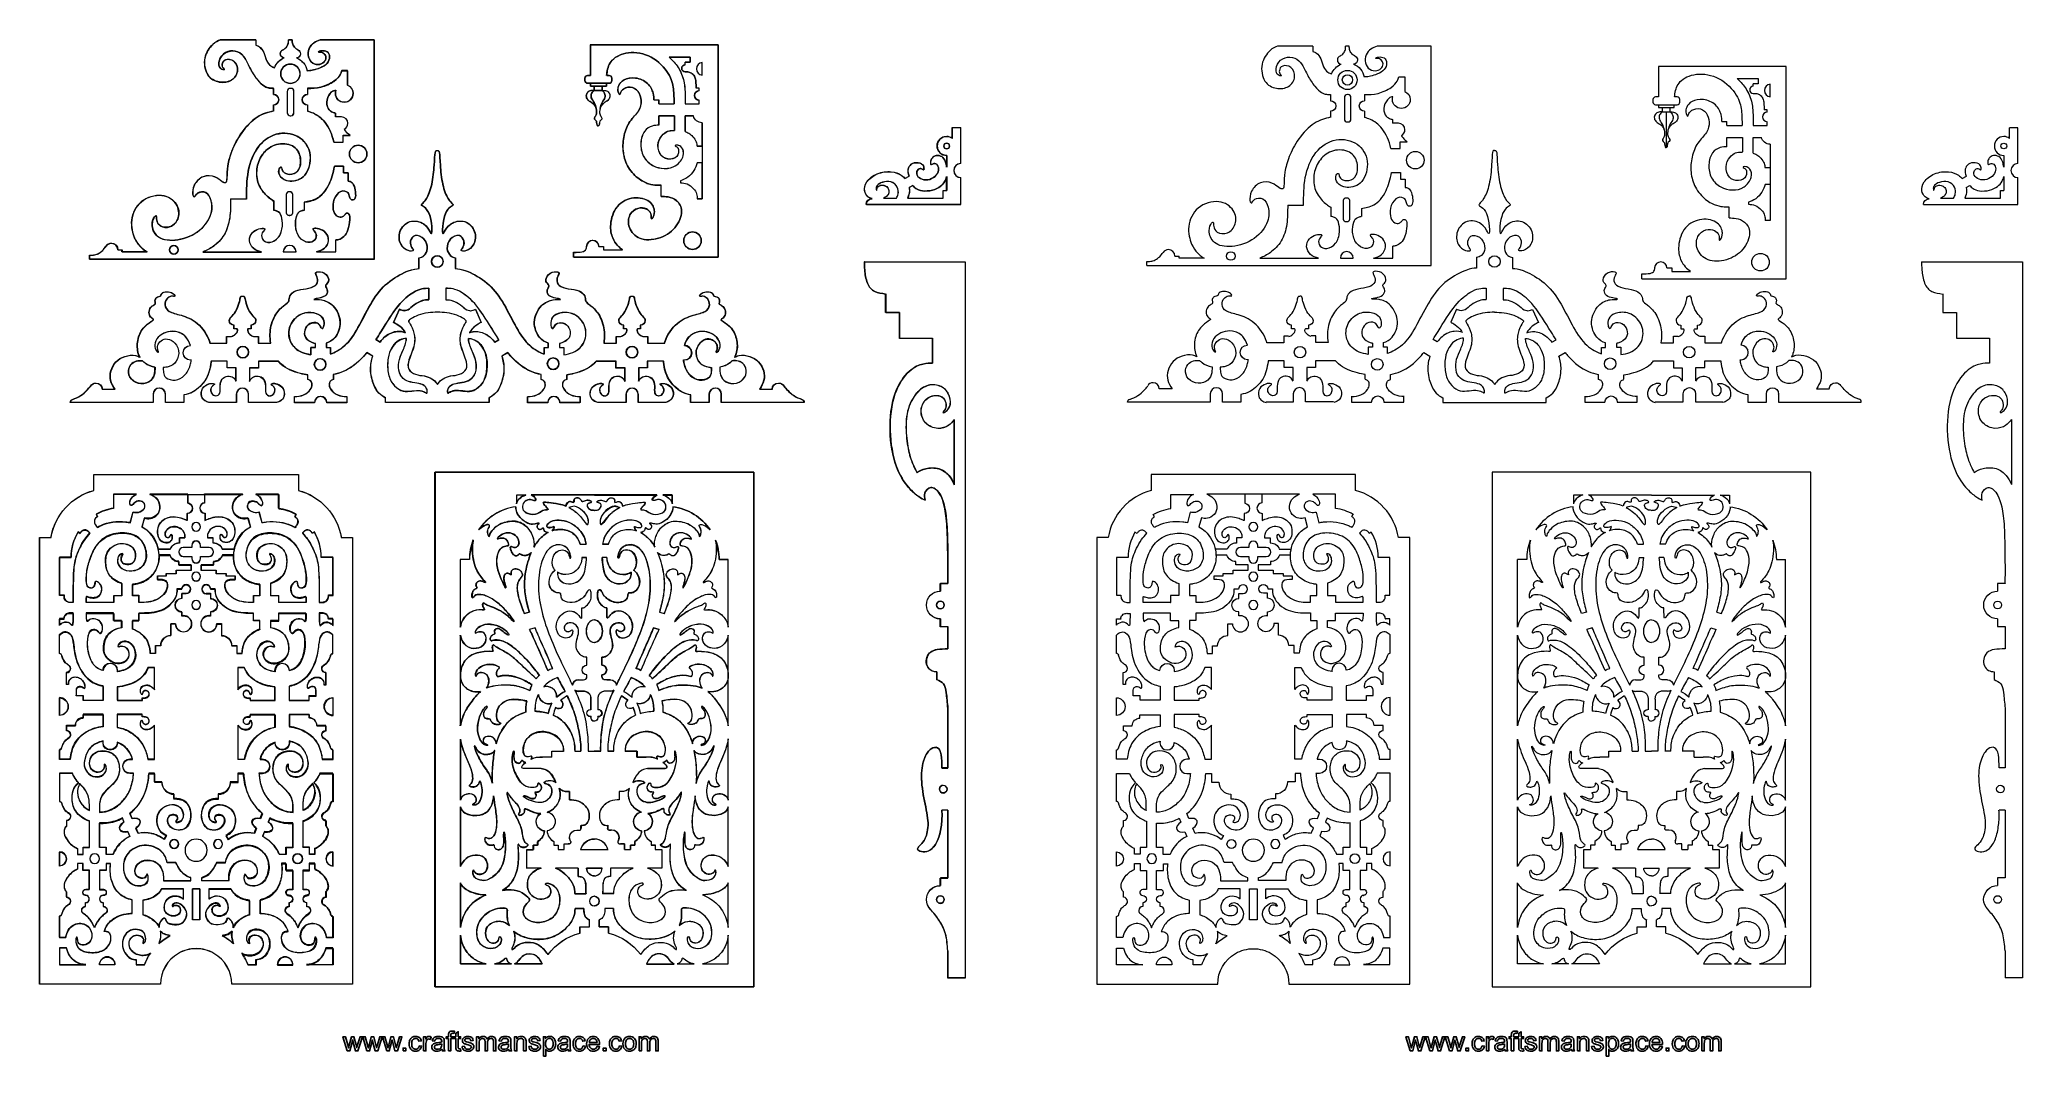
# Model space of a CAD drawing. Header units: centimetres. Extents: x -9.9 to 31.1, y -6.7 to 14.3.
import ezdxf

# ---------------------------------------------------------------- set-up
doc = ezdxf.new("R2010")
doc.units = ezdxf.units.CM
doc.header["$MEASUREMENT"] = 0
doc.layers.add('Layer 1', color=7, linetype='Continuous')

msp = doc.modelspace()

# ---------------------------------------------------------------- linework, layer by layer
at = {"layer": 'Layer 1', "lineweight": 9}
for points in [[(-1.699, -5.294), (4.892, -5.294), (4.892, 5.345), (-1.699, 5.345), (-1.699, -5.294)], [(20.163, -5.294), (26.754, -5.294), (26.754, 5.345), (20.163, 5.345), (20.163, -5.294)]]:
    msp.add_lwpolyline(points, close=True, dxfattribs=at)
for centre, major_axis in [((-4.691, 13.58), (0, 0.199)), ((17.17, 13.451), (0, 0.199)), ((17.17, 13.451), (0, 0.107)), ((-3.287, 11.921), (0, 0.181)), ((8.882, 12.086), (0, 0.059)), ((18.574, 11.792), (0, 0.181)), ((30.744, 12.086), (0, 0.059)), ((3.626, 10.129), (0, 0.181)), ((-7.099, 9.941), (0, 0.089)), ((14.761, 9.812), (0, 0.089)), ((25.713, 9.685), (0, 0.181)), ((20.21, 9.7), (0, 0.119)), ((16.189, 7.824), (0, 0.119)), ((24.237, 7.824), (0, 0.119)), ((17.787, 7.572), (0, 0.119)), ((22.604, 7.586), (0, 0.119)), ((8.753, 2.599), (0, 0.079)), ((30.616, 2.599), (0, 0.079)), ((8.812, -1.208), (0, 0.079)), ((30.674, -1.208), (0, 0.079)), ((8.753, -3.489), (0, 0.079)), ((30.616, -3.489), (0, 0.079))]:
    msp.add_ellipse(centre, major_axis=major_axis, ratio=1, dxfattribs=at)
for points, knots in [([(-8.842, 9.745), (-8.842, 9.745), (-2.957, 9.745), (-2.957, 9.745), (-2.957, 9.745), (-2.957, 9.745), (-2.957, 14.282), (-2.957, 14.282), (-2.957, 14.282), (-2.957, 14.282), (-4.076, 14.282), (-4.076, 14.282)], [0, 0, 0, 0, 0.25, 0.25, 0.25, 0.25, 0.5, 0.5, 0.5, 0.5, 1, 1, 1, 1]), ([(-2.956, 9.746), (-2.956, 9.746), (-2.956, 14.283), (-2.956, 14.283), (-2.956, 14.283), (-2.956, 14.283), (-4.075, 14.283), (-4.075, 14.283), (-4.075, 14.283), (-4.119, 14.265), (-4.164, 14.247), (-4.204, 14.219), (-4.204, 14.219), (-4.244, 14.19), (-4.281, 14.15), (-4.302, 14.099), (-4.302, 14.099), (-4.323, 14.048), (-4.328, 13.987), (-4.316, 13.932), (-4.316, 13.932), (-4.303, 13.877), (-4.273, 13.828), (-4.229, 13.801), (-4.229, 13.801), (-4.186, 13.773), (-4.13, 13.766), (-4.084, 13.775), (-4.084, 13.775), (-4.038, 13.783), (-4.003, 13.807), (-3.981, 13.837), (-3.981, 13.837), (-3.959, 13.867), (-3.95, 13.905), (-3.956, 13.936), (-3.956, 13.936), (-3.963, 13.967), (-3.986, 13.992), (-4.009, 14.007), (-4.009, 14.007), (-4.032, 14.022), (-4.056, 14.027), (-4.072, 14.026), (-4.072, 14.026), (-4.089, 14.026), (-4.099, 14.02), (-4.105, 14.023), (-4.105, 14.023), (-4.11, 14.026), (-4.11, 14.038), (-4.089, 14.046), (-4.089, 14.046), (-4.068, 14.055), (-4.026, 14.06), (-3.987, 14.054), (-3.987, 14.054), (-3.948, 14.048), (-3.912, 14.03), (-3.893, 13.994), (-3.893, 13.994), (-3.875, 13.958), (-3.874, 13.905), (-3.892, 13.859), (-3.892, 13.859), (-3.91, 13.813), (-3.946, 13.774), (-3.993, 13.744), (-3.993, 13.744), (-4.039, 13.714), (-4.096, 13.693), (-4.145, 13.678), (-4.145, 13.678), (-4.194, 13.663), (-4.236, 13.654), (-4.268, 13.649), (-4.268, 13.649), (-4.3, 13.644), (-4.322, 13.644), (-4.345, 13.643), (-4.345, 13.643), (-4.367, 13.764), (-4.451, 13.864), (-4.563, 13.908), (-4.563, 13.908), (-4.518, 13.91), (-4.481, 13.948), (-4.481, 13.994), (-4.481, 13.994), (-4.481, 14.028), (-4.501, 14.057), (-4.529, 14.071), (-4.529, 14.071), (-4.551, 14.084), (-4.573, 14.097), (-4.593, 14.116), (-4.593, 14.116), (-4.613, 14.136), (-4.632, 14.163), (-4.641, 14.192), (-4.641, 14.192), (-4.651, 14.221), (-4.652, 14.252), (-4.653, 14.283), (-4.653, 14.283), (-4.653, 14.283), (-4.726, 14.283), (-4.726, 14.283), (-4.726, 14.283), (-4.727, 14.252), (-4.728, 14.221), (-4.738, 14.192), (-4.738, 14.192), (-4.748, 14.163), (-4.766, 14.136), (-4.786, 14.116), (-4.786, 14.116), (-4.806, 14.096), (-4.828, 14.083), (-4.85, 14.071), (-4.85, 14.071), (-4.878, 14.057), (-4.898, 14.028), (-4.898, 13.994), (-4.898, 13.994), (-4.898, 13.948), (-4.862, 13.91), (-4.817, 13.908), (-4.817, 13.908), (-4.909, 13.872), (-4.982, 13.798), (-5.017, 13.706), (-5.017, 13.706), (-5.042, 13.714), (-5.068, 13.723), (-5.097, 13.745), (-5.097, 13.745), (-5.126, 13.767), (-5.159, 13.803), (-5.181, 13.853), (-5.181, 13.853), (-5.203, 13.903), (-5.216, 13.968), (-5.239, 14.02), (-5.239, 14.02), (-5.262, 14.072), (-5.297, 14.111), (-5.326, 14.134), (-5.326, 14.134), (-5.355, 14.157), (-5.378, 14.165), (-5.402, 14.173), (-5.402, 14.173), (-5.402, 14.173), (-5.402, 14.284), (-5.402, 14.284), (-5.402, 14.284), (-5.402, 14.284), (-6.138, 14.284), (-6.138, 14.284), (-6.138, 14.284), (-6.186, 14.264), (-6.234, 14.245), (-6.295, 14.185), (-6.295, 14.185), (-6.356, 14.125), (-6.431, 14.025), (-6.455, 13.906), (-6.455, 13.906), (-6.479, 13.787), (-6.453, 13.65), (-6.396, 13.56), (-6.396, 13.56), (-6.339, 13.47), (-6.25, 13.428), (-6.16, 13.412), (-6.16, 13.412), (-6.07, 13.396), (-5.978, 13.406), (-5.908, 13.45), (-5.908, 13.45), (-5.838, 13.493), (-5.789, 13.569), (-5.782, 13.645), (-5.782, 13.645), (-5.775, 13.721), (-5.809, 13.798), (-5.861, 13.84), (-5.861, 13.84), (-5.913, 13.882), (-5.983, 13.888), (-6.028, 13.87), (-6.028, 13.87), (-6.073, 13.853), (-6.093, 13.812), (-6.098, 13.779), (-6.098, 13.779), (-6.104, 13.745), (-6.095, 13.719), (-6.082, 13.702), (-6.082, 13.702), (-6.069, 13.685), (-6.053, 13.679), (-6.051, 13.673), (-6.051, 13.673), (-6.049, 13.667), (-6.061, 13.663), (-6.085, 13.668), (-6.085, 13.668), (-6.109, 13.673), (-6.145, 13.688), (-6.16, 13.732), (-6.16, 13.732), (-6.175, 13.776), (-6.17, 13.85), (-6.138, 13.91), (-6.138, 13.91), (-6.106, 13.97), (-6.047, 14.016), (-5.981, 14.039), (-5.981, 14.039), (-5.915, 14.061), (-5.842, 14.06), (-5.781, 14.035), (-5.781, 14.035), (-5.719, 14.01), (-5.668, 13.961), (-5.626, 13.897), (-5.626, 13.897), (-5.584, 13.832), (-5.552, 13.752), (-5.51, 13.672), (-5.51, 13.672), (-5.468, 13.592), (-5.415, 13.513), (-5.364, 13.452), (-5.364, 13.452), (-5.314, 13.391), (-5.265, 13.349), (-5.226, 13.323), (-5.226, 13.323), (-5.187, 13.298), (-5.156, 13.29), (-5.126, 13.286), (-5.126, 13.286), (-5.096, 13.282), (-5.067, 13.281), (-5.038, 13.28), (-5.038, 13.28), (-5.038, 13.28), (-5.038, 13.154), (-5.038, 13.154), (-5.038, 13.154), (-4.978, 13.154), (-4.929, 13.105), (-4.929, 13.045), (-4.929, 13.045), (-4.929, 12.985), (-4.978, 12.936), (-5.038, 12.936), (-5.038, 12.936), (-5.038, 12.936), (-5.038, 12.81), (-5.038, 12.81), (-5.038, 12.81), (-5.15, 12.785), (-5.262, 12.76), (-5.376, 12.685), (-5.376, 12.685), (-5.49, 12.611), (-5.606, 12.488), (-5.695, 12.363), (-5.695, 12.363), (-5.784, 12.239), (-5.847, 12.113), (-5.893, 11.997), (-5.893, 11.997), (-5.939, 11.881), (-5.967, 11.775), (-5.982, 11.679), (-5.982, 11.679), (-5.997, 11.582), (-5.998, 11.495), (-6, 11.436), (-6, 11.436), (-6.002, 11.377), (-6.006, 11.346), (-6.023, 11.334), (-6.023, 11.334), (-6.04, 11.322), (-6.071, 11.33), (-6.107, 11.356), (-6.107, 11.356), (-6.143, 11.382), (-6.185, 11.426), (-6.252, 11.452), (-6.252, 11.452), (-6.319, 11.478), (-6.411, 11.485), (-6.49, 11.455), (-6.49, 11.455), (-6.569, 11.425), (-6.634, 11.357), (-6.67, 11.284), (-6.67, 11.284), (-6.706, 11.211), (-6.712, 11.134), (-6.706, 11.089), (-6.706, 11.089), (-6.7, 11.045), (-6.681, 11.034), (-6.667, 11.045), (-6.667, 11.045), (-6.653, 11.057), (-6.643, 11.091), (-6.603, 11.115), (-6.603, 11.115), (-6.563, 11.139), (-6.493, 11.153), (-6.44, 11.126), (-6.44, 11.126), (-6.387, 11.1), (-6.351, 11.033), (-6.33, 10.951), (-6.33, 10.951), (-6.308, 10.868), (-6.301, 10.77), (-6.344, 10.654), (-6.344, 10.654), (-6.387, 10.538), (-6.481, 10.403), (-6.615, 10.308), (-6.615, 10.308), (-6.749, 10.213), (-6.924, 10.156), (-7.076, 10.142), (-7.076, 10.142), (-7.227, 10.128), (-7.356, 10.156), (-7.436, 10.221), (-7.436, 10.221), (-7.516, 10.286), (-7.548, 10.387), (-7.549, 10.464), (-7.549, 10.464), (-7.55, 10.542), (-7.521, 10.596), (-7.498, 10.622), (-7.498, 10.622), (-7.476, 10.648), (-7.461, 10.645), (-7.457, 10.632), (-7.457, 10.632), (-7.453, 10.618), (-7.459, 10.594), (-7.453, 10.556), (-7.453, 10.556), (-7.447, 10.518), (-7.43, 10.468), (-7.379, 10.437), (-7.379, 10.437), (-7.328, 10.406), (-7.243, 10.393), (-7.17, 10.422), (-7.17, 10.422), (-7.097, 10.45), (-7.035, 10.519), (-7.009, 10.605), (-7.009, 10.605), (-6.983, 10.691), (-6.993, 10.795), (-7.051, 10.885), (-7.051, 10.885), (-7.109, 10.975), (-7.215, 11.051), (-7.351, 11.065), (-7.351, 11.065), (-7.488, 11.079), (-7.655, 11.031), (-7.772, 10.935), (-7.772, 10.935), (-7.888, 10.839), (-7.954, 10.695), (-7.969, 10.556), (-7.969, 10.556), (-7.984, 10.417), (-7.95, 10.283), (-7.911, 10.191), (-7.911, 10.191), (-7.872, 10.1), (-7.829, 10.052), (-7.795, 10.015), (-7.795, 10.015), (-7.761, 9.979), (-7.736, 9.954), (-7.714, 9.937), (-7.714, 9.937), (-7.692, 9.92), (-7.672, 9.91), (-7.653, 9.9), (-7.653, 9.9), (-7.653, 9.9), (-8.171, 9.9), (-8.171, 9.9), (-8.171, 9.9), (-8.171, 9.9), (-8.171, 9.943), (-8.171, 9.943), (-8.171, 9.943), (-8.171, 9.943), (-8.257, 9.943), (-8.257, 9.943), (-8.257, 9.943), (-8.257, 10.016), (-8.317, 10.076), (-8.39, 10.076), (-8.39, 10.076), (-8.436, 10.076), (-8.476, 10.053), (-8.5, 10.018), (-8.5, 10.018), (-8.522, 9.987), (-8.544, 9.957), (-8.571, 9.929), (-8.571, 9.929), (-8.598, 9.902), (-8.63, 9.878), (-8.662, 9.862), (-8.662, 9.862), (-8.694, 9.846), (-8.727, 9.838), (-8.756, 9.834), (-8.756, 9.834), (-8.786, 9.83), (-8.812, 9.83), (-8.838, 9.829), (-8.838, 9.829), (-8.838, 9.829), (-8.838, 9.747), (-8.838, 9.747), (-8.838, 9.747), (-8.838, 9.747), (-2.953, 9.747), (-2.953, 9.747), (-2.953, 9.747), (-2.953, 9.747), (-2.956, 9.746), (-2.956, 9.746)], [0, 0, 0, 0, 0.00884956, 0.00884956, 0.00884956, 0.00884956, 0.01769912, 0.01769912, 0.01769912, 0.01769912, 0.02654867, 0.02654867, 0.02654867, 0.02654867, 0.03539823, 0.03539823, 0.03539823, 0.03539823, 0.04424779, 0.04424779, 0.04424779, 0.04424779, 0.05309735, 0.05309735, 0.05309735, 0.05309735, 0.0619469, 0.0619469, 0.0619469, 0.0619469, 0.07079646, 0.07079646, 0.07079646, 0.07079646, 0.07964602, 0.07964602, 0.07964602, 0.07964602, 0.08849558, 0.08849558, 0.08849558, 0.08849558, 0.09734513, 0.09734513, 0.09734513, 0.09734513, 0.10619469, 0.10619469, 0.10619469, 0.10619469, 0.11504425, 0.11504425, 0.11504425, 0.11504425, 0.12389381, 0.12389381, 0.12389381, 0.12389381, 0.13274336, 0.13274336, 0.13274336, 0.13274336, 0.14159292, 0.14159292, 0.14159292, 0.14159292, 0.15044248, 0.15044248, 0.15044248, 0.15044248, 0.15929204, 0.15929204, 0.15929204, 0.15929204, 0.16814159, 0.16814159, 0.16814159, 0.16814159, 0.17699115, 0.17699115, 0.17699115, 0.17699115, 0.18584071, 0.18584071, 0.18584071, 0.18584071, 0.19469027, 0.19469027, 0.19469027, 0.19469027, 0.20353982, 0.20353982, 0.20353982, 0.20353982, 0.21238938, 0.21238938, 0.21238938, 0.21238938, 0.22123894, 0.22123894, 0.22123894, 0.22123894, 0.2300885, 0.2300885, 0.2300885, 0.2300885, 0.23893805, 0.23893805, 0.23893805, 0.23893805, 0.24778761, 0.24778761, 0.24778761, 0.24778761, 0.25663717, 0.25663717, 0.25663717, 0.25663717, 0.26548673, 0.26548673, 0.26548673, 0.26548673, 0.27433628, 0.27433628, 0.27433628, 0.27433628, 0.28318584, 0.28318584, 0.28318584, 0.28318584, 0.2920354, 0.2920354, 0.2920354, 0.2920354, 0.30088496, 0.30088496, 0.30088496, 0.30088496, 0.30973451, 0.30973451, 0.30973451, 0.30973451, 0.31858407, 0.31858407, 0.31858407, 0.31858407, 0.32743363, 0.32743363, 0.32743363, 0.32743363, 0.33628319, 0.33628319, 0.33628319, 0.33628319, 0.34513274, 0.34513274, 0.34513274, 0.34513274, 0.3539823, 0.3539823, 0.3539823, 0.3539823, 0.36283186, 0.36283186, 0.36283186, 0.36283186, 0.37168142, 0.37168142, 0.37168142, 0.37168142, 0.38053097, 0.38053097, 0.38053097, 0.38053097, 0.38938053, 0.38938053, 0.38938053, 0.38938053, 0.39823009, 0.39823009, 0.39823009, 0.39823009, 0.40707965, 0.40707965, 0.40707965, 0.40707965, 0.4159292, 0.4159292, 0.4159292, 0.4159292, 0.42477876, 0.42477876, 0.42477876, 0.42477876, 0.43362832, 0.43362832, 0.43362832, 0.43362832, 0.44247788, 0.44247788, 0.44247788, 0.44247788, 0.45132743, 0.45132743, 0.45132743, 0.45132743, 0.46017699, 0.46017699, 0.46017699, 0.46017699, 0.46902655, 0.46902655, 0.46902655, 0.46902655, 0.47787611, 0.47787611, 0.47787611, 0.47787611, 0.48672566, 0.48672566, 0.48672566, 0.48672566, 0.49557522, 0.49557522, 0.49557522, 0.49557522, 0.50442478, 0.50442478, 0.50442478, 0.50442478, 0.51327434, 0.51327434, 0.51327434, 0.51327434, 0.52212389, 0.52212389, 0.52212389, 0.52212389, 0.53097345, 0.53097345, 0.53097345, 0.53097345, 0.53982301, 0.53982301, 0.53982301, 0.53982301, 0.54867257, 0.54867257, 0.54867257, 0.54867257, 0.55752212, 0.55752212, 0.55752212, 0.55752212, 0.56637168, 0.56637168, 0.56637168, 0.56637168, 0.57522124, 0.57522124, 0.57522124, 0.57522124, 0.5840708, 0.5840708, 0.5840708, 0.5840708, 0.59292035, 0.59292035, 0.59292035, 0.59292035, 0.60176991, 0.60176991, 0.60176991, 0.60176991, 0.61061947, 0.61061947, 0.61061947, 0.61061947, 0.61946903, 0.61946903, 0.61946903, 0.61946903, 0.62831858, 0.62831858, 0.62831858, 0.62831858, 0.63716814, 0.63716814, 0.63716814, 0.63716814, 0.6460177, 0.6460177, 0.6460177, 0.6460177, 0.65486726, 0.65486726, 0.65486726, 0.65486726, 0.66371681, 0.66371681, 0.66371681, 0.66371681, 0.67256637, 0.67256637, 0.67256637, 0.67256637, 0.68141593, 0.68141593, 0.68141593, 0.68141593, 0.69026549, 0.69026549, 0.69026549, 0.69026549, 0.69911504, 0.69911504, 0.69911504, 0.69911504, 0.7079646, 0.7079646, 0.7079646, 0.7079646, 0.71681416, 0.71681416, 0.71681416, 0.71681416, 0.72566372, 0.72566372, 0.72566372, 0.72566372, 0.73451327, 0.73451327, 0.73451327, 0.73451327, 0.74336283, 0.74336283, 0.74336283, 0.74336283, 0.75221239, 0.75221239, 0.75221239, 0.75221239, 0.76106195, 0.76106195, 0.76106195, 0.76106195, 0.7699115, 0.7699115, 0.7699115, 0.7699115, 0.77876106, 0.77876106, 0.77876106, 0.77876106, 0.78761062, 0.78761062, 0.78761062, 0.78761062, 0.79646018, 0.79646018, 0.79646018, 0.79646018, 0.80530973, 0.80530973, 0.80530973, 0.80530973, 0.81415929, 0.81415929, 0.81415929, 0.81415929, 0.82300885, 0.82300885, 0.82300885, 0.82300885, 0.83185841, 0.83185841, 0.83185841, 0.83185841, 0.84070796, 0.84070796, 0.84070796, 0.84070796, 0.84955752, 0.84955752, 0.84955752, 0.84955752, 0.85840708, 0.85840708, 0.85840708, 0.85840708, 0.86725664, 0.86725664, 0.86725664, 0.86725664, 0.87610619, 0.87610619, 0.87610619, 0.87610619, 0.88495575, 0.88495575, 0.88495575, 0.88495575, 0.89380531, 0.89380531, 0.89380531, 0.89380531, 0.90265487, 0.90265487, 0.90265487, 0.90265487, 0.91150442, 0.91150442, 0.91150442, 0.91150442, 0.92035398, 0.92035398, 0.92035398, 0.92035398, 0.92920354, 0.92920354, 0.92920354, 0.92920354, 0.9380531, 0.9380531, 0.9380531, 0.9380531, 0.94690265, 0.94690265, 0.94690265, 0.94690265, 0.95575221, 0.95575221, 0.95575221, 0.95575221, 0.96460177, 0.96460177, 0.96460177, 0.96460177, 0.97345133, 0.97345133, 0.97345133, 0.97345133, 0.98230088, 0.98230088, 0.98230088, 0.98230088, 1, 1, 1, 1]), ([(-6.139, 14.281), (-6.187, 14.261), (-6.235, 14.242), (-6.296, 14.182), (-6.296, 14.182), (-6.357, 14.122), (-6.432, 14.022), (-6.456, 13.903), (-6.456, 13.903), (-6.48, 13.784), (-6.454, 13.647), (-6.397, 13.557), (-6.397, 13.557), (-6.34, 13.467), (-6.251, 13.425), (-6.161, 13.409), (-6.161, 13.409), (-6.071, 13.393), (-5.979, 13.403), (-5.909, 13.447), (-5.909, 13.447), (-5.839, 13.49), (-5.79, 13.566), (-5.783, 13.642), (-5.783, 13.642), (-5.776, 13.718), (-5.81, 13.795), (-5.862, 13.837), (-5.862, 13.837), (-5.914, 13.879), (-5.984, 13.885), (-6.029, 13.867), (-6.029, 13.867), (-6.074, 13.85), (-6.094, 13.809), (-6.099, 13.776), (-6.099, 13.776), (-6.105, 13.742), (-6.096, 13.716), (-6.083, 13.699), (-6.083, 13.699), (-6.07, 13.682), (-6.054, 13.676), (-6.052, 13.67), (-6.052, 13.67), (-6.05, 13.664), (-6.062, 13.66), (-6.086, 13.665), (-6.086, 13.665), (-6.11, 13.67), (-6.146, 13.685), (-6.161, 13.729), (-6.161, 13.729), (-6.176, 13.773), (-6.171, 13.847), (-6.139, 13.907), (-6.139, 13.907), (-6.107, 13.967), (-6.048, 14.013), (-5.982, 14.036), (-5.982, 14.036), (-5.916, 14.058), (-5.843, 14.057), (-5.782, 14.032), (-5.782, 14.032), (-5.72, 14.007), (-5.669, 13.958), (-5.627, 13.894), (-5.627, 13.894), (-5.585, 13.829), (-5.553, 13.749), (-5.511, 13.669), (-5.511, 13.669), (-5.469, 13.589), (-5.416, 13.51), (-5.365, 13.449), (-5.365, 13.449), (-5.315, 13.388), (-5.266, 13.346), (-5.227, 13.32), (-5.227, 13.32), (-5.188, 13.295), (-5.157, 13.287), (-5.127, 13.283), (-5.127, 13.283), (-5.097, 13.279), (-5.068, 13.278), (-5.039, 13.277)], [0, 0, 0, 0, 0.04347826, 0.04347826, 0.04347826, 0.04347826, 0.08695652, 0.08695652, 0.08695652, 0.08695652, 0.13043478, 0.13043478, 0.13043478, 0.13043478, 0.17391304, 0.17391304, 0.17391304, 0.17391304, 0.2173913, 0.2173913, 0.2173913, 0.2173913, 0.26086957, 0.26086957, 0.26086957, 0.26086957, 0.30434783, 0.30434783, 0.30434783, 0.30434783, 0.34782609, 0.34782609, 0.34782609, 0.34782609, 0.39130435, 0.39130435, 0.39130435, 0.39130435, 0.43478261, 0.43478261, 0.43478261, 0.43478261, 0.47826087, 0.47826087, 0.47826087, 0.47826087, 0.52173913, 0.52173913, 0.52173913, 0.52173913, 0.56521739, 0.56521739, 0.56521739, 0.56521739, 0.60869565, 0.60869565, 0.60869565, 0.60869565, 0.65217391, 0.65217391, 0.65217391, 0.65217391, 0.69565217, 0.69565217, 0.69565217, 0.69565217, 0.73913043, 0.73913043, 0.73913043, 0.73913043, 0.7826087, 0.7826087, 0.7826087, 0.7826087, 0.82608696, 0.82608696, 0.82608696, 0.82608696, 0.86956522, 0.86956522, 0.86956522, 0.86956522, 0.91304348, 0.91304348, 0.91304348, 0.91304348, 1, 1, 1, 1]), ([(-5.403, 14.171), (-5.38, 14.163), (-5.356, 14.155), (-5.327, 14.132), (-5.327, 14.132), (-5.298, 14.109), (-5.264, 14.07), (-5.24, 14.018), (-5.24, 14.018), (-5.217, 13.966), (-5.204, 13.902), (-5.182, 13.851), (-5.182, 13.851), (-5.16, 13.801), (-5.127, 13.765), (-5.098, 13.743), (-5.098, 13.743), (-5.069, 13.721), (-5.044, 13.713), (-5.018, 13.704)], [0, 0, 0, 0, 0.16666667, 0.16666667, 0.16666667, 0.16666667, 0.33333333, 0.33333333, 0.33333333, 0.33333333, 0.5, 0.5, 0.5, 0.5, 0.66666667, 0.66666667, 0.66666667, 0.66666667, 1, 1, 1, 1]), ([(-4.852, 14.069), (-4.88, 14.055), (-4.9, 14.026), (-4.9, 13.992), (-4.9, 13.992), (-4.9, 13.946), (-4.864, 13.909), (-4.819, 13.906)], [0, 0, 0, 0, 0.33333333, 0.33333333, 0.33333333, 0.33333333, 1, 1, 1, 1]), ([(-4.852, 14.069), (-4.83, 14.082), (-4.808, 14.095), (-4.788, 14.114), (-4.788, 14.114), (-4.768, 14.134), (-4.749, 14.161), (-4.74, 14.19), (-4.74, 14.19), (-4.73, 14.219), (-4.729, 14.25), (-4.728, 14.281)], [0, 0, 0, 0, 0.25, 0.25, 0.25, 0.25, 0.5, 0.5, 0.5, 0.5, 1, 1, 1, 1]), ([(-4.529, 14.069), (-4.551, 14.082), (-4.573, 14.095), (-4.593, 14.114), (-4.593, 14.114), (-4.613, 14.134), (-4.632, 14.161), (-4.641, 14.19), (-4.641, 14.19), (-4.651, 14.219), (-4.652, 14.25), (-4.653, 14.281)], [0, 0, 0, 0, 0.25, 0.25, 0.25, 0.25, 0.5, 0.5, 0.5, 0.5, 1, 1, 1, 1]), ([(-4.529, 14.069), (-4.501, 14.055), (-4.481, 14.026), (-4.481, 13.992), (-4.481, 13.992), (-4.481, 13.946), (-4.517, 13.908), (-4.563, 13.906)], [0, 0, 0, 0, 0.33333333, 0.33333333, 0.33333333, 0.33333333, 1, 1, 1, 1]), ([(-4.075, 14.281), (-4.119, 14.263), (-4.164, 14.245), (-4.204, 14.217), (-4.204, 14.217), (-4.244, 14.188), (-4.281, 14.148), (-4.302, 14.097), (-4.302, 14.097), (-4.323, 14.046), (-4.328, 13.985), (-4.316, 13.93), (-4.316, 13.93), (-4.303, 13.875), (-4.273, 13.826), (-4.229, 13.799), (-4.229, 13.799), (-4.186, 13.771), (-4.13, 13.764), (-4.084, 13.773), (-4.084, 13.773), (-4.038, 13.781), (-4.003, 13.805), (-3.981, 13.835), (-3.981, 13.835), (-3.959, 13.865), (-3.95, 13.903), (-3.956, 13.934), (-3.956, 13.934), (-3.963, 13.965), (-3.986, 13.99), (-4.009, 14.005), (-4.009, 14.005), (-4.032, 14.02), (-4.056, 14.025), (-4.072, 14.024), (-4.072, 14.024), (-4.089, 14.024), (-4.099, 14.018), (-4.105, 14.021), (-4.105, 14.021), (-4.11, 14.024), (-4.11, 14.036), (-4.089, 14.044), (-4.089, 14.044), (-4.068, 14.053), (-4.026, 14.058), (-3.987, 14.052), (-3.987, 14.052), (-3.948, 14.046), (-3.912, 14.028), (-3.893, 13.992), (-3.893, 13.992), (-3.875, 13.956), (-3.874, 13.903), (-3.892, 13.857), (-3.892, 13.857), (-3.91, 13.811), (-3.946, 13.772), (-3.993, 13.742), (-3.993, 13.742), (-4.039, 13.712), (-4.096, 13.691), (-4.145, 13.676), (-4.145, 13.676), (-4.194, 13.661), (-4.236, 13.652), (-4.268, 13.647), (-4.268, 13.647), (-4.3, 13.642), (-4.322, 13.642), (-4.345, 13.641)], [0, 0, 0, 0, 0.05263158, 0.05263158, 0.05263158, 0.05263158, 0.10526316, 0.10526316, 0.10526316, 0.10526316, 0.15789474, 0.15789474, 0.15789474, 0.15789474, 0.21052632, 0.21052632, 0.21052632, 0.21052632, 0.26315789, 0.26315789, 0.26315789, 0.26315789, 0.31578947, 0.31578947, 0.31578947, 0.31578947, 0.36842105, 0.36842105, 0.36842105, 0.36842105, 0.42105263, 0.42105263, 0.42105263, 0.42105263, 0.47368421, 0.47368421, 0.47368421, 0.47368421, 0.52631579, 0.52631579, 0.52631579, 0.52631579, 0.57894737, 0.57894737, 0.57894737, 0.57894737, 0.63157895, 0.63157895, 0.63157895, 0.63157895, 0.68421053, 0.68421053, 0.68421053, 0.68421053, 0.73684211, 0.73684211, 0.73684211, 0.73684211, 0.78947368, 0.78947368, 0.78947368, 0.78947368, 0.84210526, 0.84210526, 0.84210526, 0.84210526, 0.89473684, 0.89473684, 0.89473684, 0.89473684, 1, 1, 1, 1]), ([(1.517, 14.174), (1.517, 14.174), (1.517, 13.544), (1.517, 13.544), (1.517, 13.544), (1.517, 13.544), (1.457, 13.544), (1.457, 13.544), (1.457, 13.544), (1.426, 13.544), (1.401, 13.519), (1.401, 13.488), (1.401, 13.488), (1.401, 13.488), (1.401, 13.439), (1.401, 13.439), (1.401, 13.439), (1.401, 13.408), (1.426, 13.383), (1.457, 13.383), (1.457, 13.383), (1.457, 13.383), (1.517, 13.383), (1.517, 13.383), (1.517, 13.383), (1.517, 13.383), (1.844, 13.383), (1.844, 13.383), (1.844, 13.383), (1.844, 13.383), (1.901, 13.383), (1.901, 13.383), (1.901, 13.383), (1.932, 13.383), (1.957, 13.408), (1.957, 13.439), (1.957, 13.439), (1.957, 13.439), (1.957, 13.488), (1.957, 13.488), (1.957, 13.488), (1.957, 13.519), (1.932, 13.544), (1.901, 13.544), (1.901, 13.544), (1.901, 13.544), (1.851, 13.544), (1.851, 13.544), (1.851, 13.544), (1.853, 13.566), (1.855, 13.587), (1.858, 13.609), (1.858, 13.609), (1.871, 13.7), (1.897, 13.786), (1.968, 13.86), (1.968, 13.86), (2.039, 13.934), (2.155, 13.995), (2.301, 14.013), (2.301, 14.013), (2.447, 14.03), (2.623, 14.003), (2.774, 13.921), (2.774, 13.921), (2.925, 13.839), (3.05, 13.702), (3.124, 13.584), (3.124, 13.584), (3.198, 13.466), (3.22, 13.366), (3.232, 13.265), (3.232, 13.265), (3.244, 13.164), (3.245, 13.06), (3.246, 12.957), (3.246, 12.957), (3.246, 12.957), (2.932, 12.957), (2.932, 12.957), (2.932, 12.957), (2.932, 12.957), (2.932, 13.04), (2.932, 13.04), (2.932, 13.04), (2.932, 13.04), (2.829, 13.04), (2.829, 13.04), (2.829, 13.04), (2.829, 13.08), (2.829, 13.12), (2.811, 13.18), (2.811, 13.18), (2.794, 13.24), (2.759, 13.32), (2.695, 13.38), (2.695, 13.38), (2.631, 13.44), (2.538, 13.48), (2.449, 13.491), (2.449, 13.491), (2.359, 13.502), (2.273, 13.484), (2.214, 13.453), (2.214, 13.453), (2.155, 13.422), (2.122, 13.378), (2.103, 13.337), (2.103, 13.337), (2.085, 13.297), (2.08, 13.26), (2.085, 13.228), (2.085, 13.228), (2.089, 13.196), (2.102, 13.168), (2.111, 13.157), (2.111, 13.157), (2.12, 13.145), (2.124, 13.15), (2.13, 13.167), (2.13, 13.167), (2.136, 13.185), (2.144, 13.215), (2.179, 13.246), (2.179, 13.246), (2.214, 13.277), (2.276, 13.308), (2.338, 13.305), (2.338, 13.305), (2.4, 13.302), (2.461, 13.266), (2.501, 13.214), (2.501, 13.214), (2.541, 13.162), (2.561, 13.095), (2.564, 13.025), (2.564, 13.025), (2.567, 12.954), (2.554, 12.881), (2.51, 12.811), (2.51, 12.811), (2.466, 12.741), (2.391, 12.675), (2.333, 12.592), (2.333, 12.592), (2.275, 12.508), (2.235, 12.407), (2.212, 12.303), (2.212, 12.303), (2.189, 12.199), (2.182, 12.093), (2.192, 11.988), (2.192, 11.988), (2.202, 11.882), (2.228, 11.777), (2.281, 11.679), (2.281, 11.679), (2.334, 11.581), (2.413, 11.491), (2.493, 11.427), (2.493, 11.427), (2.572, 11.363), (2.652, 11.326), (2.718, 11.305), (2.718, 11.305), (2.784, 11.284), (2.837, 11.278), (2.877, 11.276), (2.877, 11.276), (2.918, 11.273), (2.946, 11.274), (2.975, 11.274), (2.975, 11.274), (2.975, 11.274), (2.975, 11.043), (2.975, 11.043), (2.975, 11.043), (3.022, 11.043), (3.069, 11.043), (3.124, 11.033), (3.124, 11.033), (3.179, 11.023), (3.241, 11.003), (3.296, 10.957), (3.296, 10.957), (3.351, 10.91), (3.4, 10.837), (3.399, 10.734), (3.399, 10.734), (3.398, 10.631), (3.347, 10.499), (3.26, 10.396), (3.26, 10.396), (3.173, 10.293), (3.051, 10.219), (2.92, 10.18), (2.92, 10.18), (2.79, 10.141), (2.652, 10.136), (2.543, 10.178), (2.543, 10.178), (2.434, 10.22), (2.355, 10.309), (2.32, 10.401), (2.32, 10.401), (2.286, 10.493), (2.296, 10.589), (2.333, 10.661), (2.333, 10.661), (2.37, 10.732), (2.432, 10.778), (2.496, 10.797), (2.496, 10.797), (2.56, 10.815), (2.624, 10.806), (2.672, 10.784), (2.672, 10.784), (2.72, 10.762), (2.751, 10.726), (2.763, 10.688), (2.763, 10.688), (2.775, 10.65), (2.767, 10.611), (2.769, 10.592), (2.769, 10.592), (2.771, 10.573), (2.783, 10.574), (2.801, 10.598), (2.801, 10.598), (2.819, 10.622), (2.841, 10.668), (2.838, 10.733), (2.838, 10.733), (2.835, 10.798), (2.806, 10.882), (2.731, 10.939), (2.731, 10.939), (2.656, 10.996), (2.535, 11.027), (2.41, 11.013), (2.41, 11.013), (2.286, 10.999), (2.159, 10.941), (2.074, 10.838), (2.074, 10.838), (1.988, 10.736), (1.944, 10.59), (1.934, 10.47), (1.934, 10.47), (1.924, 10.35), (1.947, 10.257), (1.975, 10.187), (1.975, 10.187), (2.003, 10.117), (2.036, 10.072), (2.07, 10.035), (2.07, 10.035), (2.105, 9.998), (2.142, 9.97), (2.179, 9.941), (2.179, 9.941), (2.179, 9.941), (1.787, 9.941), (1.787, 9.941), (1.787, 9.941), (1.787, 9.941), (1.787, 10.011), (1.787, 10.011), (1.787, 10.011), (1.787, 10.011), (1.687, 10.011), (1.687, 10.011), (1.687, 10.011), (1.687, 10.08), (1.631, 10.137), (1.561, 10.137), (1.561, 10.137), (1.492, 10.137), (1.435, 10.081), (1.435, 10.011), (1.435, 10.011), (1.434, 9.989), (1.433, 9.968), (1.419, 9.948), (1.419, 9.948), (1.406, 9.928), (1.381, 9.909), (1.337, 9.899), (1.337, 9.899), (1.293, 9.889), (1.231, 9.889), (1.168, 9.889), (1.168, 9.889), (1.168, 9.889), (1.168, 9.787), (1.168, 9.787), (1.168, 9.787), (1.168, 9.787), (4.155, 9.787), (4.155, 9.787), (4.155, 9.787), (4.155, 9.787), (4.155, 14.176), (4.155, 14.176), (4.155, 14.176), (4.155, 14.176), (1.513, 14.176), (1.513, 14.176), (1.513, 14.176), (1.513, 14.176), (1.517, 14.174), (1.517, 14.174)], [0, 0, 0, 0, 0.01265823, 0.01265823, 0.01265823, 0.01265823, 0.02531646, 0.02531646, 0.02531646, 0.02531646, 0.03797468, 0.03797468, 0.03797468, 0.03797468, 0.05063291, 0.05063291, 0.05063291, 0.05063291, 0.06329114, 0.06329114, 0.06329114, 0.06329114, 0.07594937, 0.07594937, 0.07594937, 0.07594937, 0.08860759, 0.08860759, 0.08860759, 0.08860759, 0.10126582, 0.10126582, 0.10126582, 0.10126582, 0.11392405, 0.11392405, 0.11392405, 0.11392405, 0.12658228, 0.12658228, 0.12658228, 0.12658228, 0.13924051, 0.13924051, 0.13924051, 0.13924051, 0.15189873, 0.15189873, 0.15189873, 0.15189873, 0.16455696, 0.16455696, 0.16455696, 0.16455696, 0.17721519, 0.17721519, 0.17721519, 0.17721519, 0.18987342, 0.18987342, 0.18987342, 0.18987342, 0.20253165, 0.20253165, 0.20253165, 0.20253165, 0.21518987, 0.21518987, 0.21518987, 0.21518987, 0.2278481, 0.2278481, 0.2278481, 0.2278481, 0.24050633, 0.24050633, 0.24050633, 0.24050633, 0.25316456, 0.25316456, 0.25316456, 0.25316456, 0.26582278, 0.26582278, 0.26582278, 0.26582278, 0.27848101, 0.27848101, 0.27848101, 0.27848101, 0.29113924, 0.29113924, 0.29113924, 0.29113924, 0.30379747, 0.30379747, 0.30379747, 0.30379747, 0.3164557, 0.3164557, 0.3164557, 0.3164557, 0.32911392, 0.32911392, 0.32911392, 0.32911392, 0.34177215, 0.34177215, 0.34177215, 0.34177215, 0.35443038, 0.35443038, 0.35443038, 0.35443038, 0.36708861, 0.36708861, 0.36708861, 0.36708861, 0.37974684, 0.37974684, 0.37974684, 0.37974684, 0.39240506, 0.39240506, 0.39240506, 0.39240506, 0.40506329, 0.40506329, 0.40506329, 0.40506329, 0.41772152, 0.41772152, 0.41772152, 0.41772152, 0.43037975, 0.43037975, 0.43037975, 0.43037975, 0.44303797, 0.44303797, 0.44303797, 0.44303797, 0.4556962, 0.4556962, 0.4556962, 0.4556962, 0.46835443, 0.46835443, 0.46835443, 0.46835443, 0.48101266, 0.48101266, 0.48101266, 0.48101266, 0.49367089, 0.49367089, 0.49367089, 0.49367089, 0.50632911, 0.50632911, 0.50632911, 0.50632911, 0.51898734, 0.51898734, 0.51898734, 0.51898734, 0.53164557, 0.53164557, 0.53164557, 0.53164557, 0.5443038, 0.5443038, 0.5443038, 0.5443038, 0.55696203, 0.55696203, 0.55696203, 0.55696203, 0.56962025, 0.56962025, 0.56962025, 0.56962025, 0.58227848, 0.58227848, 0.58227848, 0.58227848, 0.59493671, 0.59493671, 0.59493671, 0.59493671, 0.60759494, 0.60759494, 0.60759494, 0.60759494, 0.62025316, 0.62025316, 0.62025316, 0.62025316, 0.63291139, 0.63291139, 0.63291139, 0.63291139, 0.64556962, 0.64556962, 0.64556962, 0.64556962, 0.65822785, 0.65822785, 0.65822785, 0.65822785, 0.67088608, 0.67088608, 0.67088608, 0.67088608, 0.6835443, 0.6835443, 0.6835443, 0.6835443, 0.69620253, 0.69620253, 0.69620253, 0.69620253, 0.70886076, 0.70886076, 0.70886076, 0.70886076, 0.72151899, 0.72151899, 0.72151899, 0.72151899, 0.73417722, 0.73417722, 0.73417722, 0.73417722, 0.74683544, 0.74683544, 0.74683544, 0.74683544, 0.75949367, 0.75949367, 0.75949367, 0.75949367, 0.7721519, 0.7721519, 0.7721519, 0.7721519, 0.78481013, 0.78481013, 0.78481013, 0.78481013, 0.79746835, 0.79746835, 0.79746835, 0.79746835, 0.81012658, 0.81012658, 0.81012658, 0.81012658, 0.82278481, 0.82278481, 0.82278481, 0.82278481, 0.83544304, 0.83544304, 0.83544304, 0.83544304, 0.84810127, 0.84810127, 0.84810127, 0.84810127, 0.86075949, 0.86075949, 0.86075949, 0.86075949, 0.87341772, 0.87341772, 0.87341772, 0.87341772, 0.88607595, 0.88607595, 0.88607595, 0.88607595, 0.89873418, 0.89873418, 0.89873418, 0.89873418, 0.91139241, 0.91139241, 0.91139241, 0.91139241, 0.92405063, 0.92405063, 0.92405063, 0.92405063, 0.93670886, 0.93670886, 0.93670886, 0.93670886, 0.94936709, 0.94936709, 0.94936709, 0.94936709, 0.96202532, 0.96202532, 0.96202532, 0.96202532, 0.97468354, 0.97468354, 0.97468354, 0.97468354, 1, 1, 1, 1]), ([(1.171, 9.786), (1.171, 9.786), (4.158, 9.786), (4.158, 9.786), (4.158, 9.786), (4.158, 9.786), (4.158, 14.174), (4.158, 14.174), (4.158, 14.174), (4.158, 14.174), (1.517, 14.174), (1.517, 14.174)], [0, 0, 0, 0, 0.25, 0.25, 0.25, 0.25, 0.5, 0.5, 0.5, 0.5, 1, 1, 1, 1]), ([(1.85, 13.544), (1.852, 13.566), (1.854, 13.587), (1.857, 13.609), (1.857, 13.609), (1.87, 13.7), (1.896, 13.786), (1.967, 13.86), (1.967, 13.86), (2.038, 13.934), (2.154, 13.995), (2.3, 14.013), (2.3, 14.013), (2.446, 14.03), (2.622, 14.003), (2.773, 13.921), (2.773, 13.921), (2.924, 13.839), (3.049, 13.702), (3.123, 13.584), (3.123, 13.584), (3.197, 13.466), (3.219, 13.366), (3.231, 13.265), (3.231, 13.265), (3.243, 13.164), (3.244, 13.06), (3.245, 12.957)], [0, 0, 0, 0, 0.125, 0.125, 0.125, 0.125, 0.25, 0.25, 0.25, 0.25, 0.375, 0.375, 0.375, 0.375, 0.5, 0.5, 0.5, 0.5, 0.625, 0.625, 0.625, 0.625, 0.75, 0.75, 0.75, 0.75, 1, 1, 1, 1]), ([(13.019, 9.616), (13.019, 9.616), (18.904, 9.616), (18.904, 9.616), (18.904, 9.616), (18.904, 9.616), (18.904, 14.153), (18.904, 14.153), (18.904, 14.153), (18.904, 14.153), (17.785, 14.153), (17.785, 14.153)], [0, 0, 0, 0, 0.25, 0.25, 0.25, 0.25, 0.5, 0.5, 0.5, 0.5, 1, 1, 1, 1]), ([(15.722, 14.153), (15.674, 14.133), (15.626, 14.114), (15.565, 14.054), (15.565, 14.054), (15.504, 13.994), (15.429, 13.894), (15.405, 13.775), (15.405, 13.775), (15.381, 13.656), (15.407, 13.519), (15.464, 13.429), (15.464, 13.429), (15.521, 13.339), (15.61, 13.297), (15.7, 13.281), (15.7, 13.281), (15.79, 13.265), (15.882, 13.275), (15.952, 13.319), (15.952, 13.319), (16.022, 13.362), (16.071, 13.438), (16.078, 13.514), (16.078, 13.514), (16.085, 13.59), (16.051, 13.667), (15.999, 13.709), (15.999, 13.709), (15.947, 13.751), (15.877, 13.757), (15.832, 13.739), (15.832, 13.739), (15.787, 13.722), (15.767, 13.681), (15.762, 13.648), (15.762, 13.648), (15.756, 13.614), (15.765, 13.588), (15.778, 13.571), (15.778, 13.571), (15.791, 13.554), (15.807, 13.548), (15.809, 13.542), (15.809, 13.542), (15.811, 13.536), (15.799, 13.532), (15.775, 13.537), (15.775, 13.537), (15.751, 13.542), (15.715, 13.557), (15.7, 13.601), (15.7, 13.601), (15.685, 13.645), (15.69, 13.719), (15.722, 13.779), (15.722, 13.779), (15.754, 13.839), (15.813, 13.885), (15.879, 13.908), (15.879, 13.908), (15.945, 13.93), (16.018, 13.929), (16.079, 13.904), (16.079, 13.904), (16.141, 13.879), (16.192, 13.83), (16.234, 13.766), (16.234, 13.766), (16.276, 13.701), (16.308, 13.621), (16.35, 13.541), (16.35, 13.541), (16.392, 13.461), (16.445, 13.382), (16.496, 13.321), (16.496, 13.321), (16.546, 13.26), (16.595, 13.218), (16.634, 13.192), (16.634, 13.192), (16.673, 13.167), (16.704, 13.159), (16.734, 13.155), (16.734, 13.155), (16.764, 13.151), (16.793, 13.15), (16.822, 13.149)], [0, 0, 0, 0, 0.04347826, 0.04347826, 0.04347826, 0.04347826, 0.08695652, 0.08695652, 0.08695652, 0.08695652, 0.13043478, 0.13043478, 0.13043478, 0.13043478, 0.17391304, 0.17391304, 0.17391304, 0.17391304, 0.2173913, 0.2173913, 0.2173913, 0.2173913, 0.26086957, 0.26086957, 0.26086957, 0.26086957, 0.30434783, 0.30434783, 0.30434783, 0.30434783, 0.34782609, 0.34782609, 0.34782609, 0.34782609, 0.39130435, 0.39130435, 0.39130435, 0.39130435, 0.43478261, 0.43478261, 0.43478261, 0.43478261, 0.47826087, 0.47826087, 0.47826087, 0.47826087, 0.52173913, 0.52173913, 0.52173913, 0.52173913, 0.56521739, 0.56521739, 0.56521739, 0.56521739, 0.60869565, 0.60869565, 0.60869565, 0.60869565, 0.65217391, 0.65217391, 0.65217391, 0.65217391, 0.69565217, 0.69565217, 0.69565217, 0.69565217, 0.73913043, 0.73913043, 0.73913043, 0.73913043, 0.7826087, 0.7826087, 0.7826087, 0.7826087, 0.82608696, 0.82608696, 0.82608696, 0.82608696, 0.86956522, 0.86956522, 0.86956522, 0.86956522, 0.91304348, 0.91304348, 0.91304348, 0.91304348, 1, 1, 1, 1]), ([(16.457, 14.042), (16.48, 14.034), (16.504, 14.026), (16.533, 14.003), (16.533, 14.003), (16.562, 13.98), (16.596, 13.941), (16.62, 13.889), (16.62, 13.889), (16.643, 13.837), (16.656, 13.773), (16.678, 13.722), (16.678, 13.722), (16.7, 13.672), (16.733, 13.636), (16.762, 13.614), (16.762, 13.614), (16.791, 13.592), (16.816, 13.584), (16.842, 13.575)], [0, 0, 0, 0, 0.16666667, 0.16666667, 0.16666667, 0.16666667, 0.33333333, 0.33333333, 0.33333333, 0.33333333, 0.5, 0.5, 0.5, 0.5, 0.66666667, 0.66666667, 0.66666667, 0.66666667, 1, 1, 1, 1]), ([(17.009, 13.941), (16.981, 13.927), (16.961, 13.898), (16.961, 13.864), (16.961, 13.864), (16.961, 13.818), (16.997, 13.781), (17.042, 13.778)], [0, 0, 0, 0, 0.33333333, 0.33333333, 0.33333333, 0.33333333, 1, 1, 1, 1]), ([(17.009, 13.941), (17.031, 13.954), (17.053, 13.967), (17.073, 13.986), (17.073, 13.986), (17.093, 14.006), (17.112, 14.033), (17.121, 14.062), (17.121, 14.062), (17.131, 14.091), (17.132, 14.122), (17.133, 14.153)], [0, 0, 0, 0, 0.25, 0.25, 0.25, 0.25, 0.5, 0.5, 0.5, 0.5, 1, 1, 1, 1]), ([(17.331, 13.941), (17.309, 13.954), (17.287, 13.967), (17.267, 13.986), (17.267, 13.986), (17.247, 14.006), (17.228, 14.033), (17.219, 14.062), (17.219, 14.062), (17.209, 14.091), (17.208, 14.122), (17.207, 14.153)], [0, 0, 0, 0, 0.25, 0.25, 0.25, 0.25, 0.5, 0.5, 0.5, 0.5, 1, 1, 1, 1]), ([(17.331, 13.941), (17.359, 13.927), (17.379, 13.898), (17.379, 13.864), (17.379, 13.864), (17.379, 13.818), (17.343, 13.78), (17.297, 13.778)], [0, 0, 0, 0, 0.33333333, 0.33333333, 0.33333333, 0.33333333, 1, 1, 1, 1]), ([(17.785, 14.153), (17.741, 14.135), (17.696, 14.117), (17.656, 14.089), (17.656, 14.089), (17.616, 14.06), (17.579, 14.02), (17.558, 13.969), (17.558, 13.969), (17.537, 13.918), (17.531, 13.857), (17.544, 13.802), (17.544, 13.802), (17.557, 13.747), (17.587, 13.698), (17.631, 13.671), (17.631, 13.671), (17.674, 13.643), (17.73, 13.636), (17.776, 13.645), (17.776, 13.645), (17.822, 13.653), (17.857, 13.677), (17.879, 13.707), (17.879, 13.707), (17.901, 13.737), (17.91, 13.775), (17.904, 13.806), (17.904, 13.806), (17.897, 13.837), (17.874, 13.862), (17.851, 13.877), (17.851, 13.877), (17.828, 13.892), (17.804, 13.897), (17.788, 13.896), (17.788, 13.896), (17.771, 13.896), (17.761, 13.89), (17.755, 13.893), (17.755, 13.893), (17.75, 13.896), (17.75, 13.908), (17.771, 13.916), (17.771, 13.916), (17.792, 13.925), (17.834, 13.93), (17.873, 13.924), (17.873, 13.924), (17.912, 13.918), (17.948, 13.9), (17.967, 13.864), (17.967, 13.864), (17.985, 13.828), (17.986, 13.775), (17.968, 13.729), (17.968, 13.729), (17.95, 13.683), (17.914, 13.644), (17.867, 13.614), (17.867, 13.614), (17.82, 13.584), (17.764, 13.563), (17.715, 13.548), (17.715, 13.548), (17.666, 13.533), (17.624, 13.524), (17.592, 13.519), (17.592, 13.519), (17.56, 13.514), (17.538, 13.514), (17.515, 13.513)], [0, 0, 0, 0, 0.05263158, 0.05263158, 0.05263158, 0.05263158, 0.10526316, 0.10526316, 0.10526316, 0.10526316, 0.15789474, 0.15789474, 0.15789474, 0.15789474, 0.21052632, 0.21052632, 0.21052632, 0.21052632, 0.26315789, 0.26315789, 0.26315789, 0.26315789, 0.31578947, 0.31578947, 0.31578947, 0.31578947, 0.36842105, 0.36842105, 0.36842105, 0.36842105, 0.42105263, 0.42105263, 0.42105263, 0.42105263, 0.47368421, 0.47368421, 0.47368421, 0.47368421, 0.52631579, 0.52631579, 0.52631579, 0.52631579, 0.57894737, 0.57894737, 0.57894737, 0.57894737, 0.63157895, 0.63157895, 0.63157895, 0.63157895, 0.68421053, 0.68421053, 0.68421053, 0.68421053, 0.73684211, 0.73684211, 0.73684211, 0.73684211, 0.78947368, 0.78947368, 0.78947368, 0.78947368, 0.84210526, 0.84210526, 0.84210526, 0.84210526, 0.89473684, 0.89473684, 0.89473684, 0.89473684, 1, 1, 1, 1]), ([(-4.691, 13.381), (-4.801, 13.381), (-4.89, 13.47), (-4.89, 13.58), (-4.89, 13.58), (-4.89, 13.69), (-4.801, 13.78), (-4.691, 13.78), (-4.691, 13.78), (-4.581, 13.78), (-4.491, 13.691), (-4.491, 13.58), (-4.491, 13.58), (-4.491, 13.47), (-4.58, 13.381), (-4.691, 13.381)], [0, 0, 0, 0, 0.2, 0.2, 0.2, 0.2, 0.4, 0.4, 0.4, 0.4, 0.6, 0.6, 0.6, 0.6, 1, 1, 1, 1]), ([(-3.863, 12.389), (-3.926, 12.534), (-4.01, 12.63), (-4.092, 12.692), (-4.092, 12.692), (-4.174, 12.754), (-4.255, 12.782), (-4.336, 12.809), (-4.336, 12.809), (-4.336, 12.809), (-4.336, 12.935), (-4.336, 12.935), (-4.336, 12.935), (-4.396, 12.935), (-4.445, 12.984), (-4.445, 13.044), (-4.445, 13.044), (-4.445, 13.104), (-4.396, 13.153), (-4.336, 13.153), (-4.336, 13.153), (-4.336, 13.153), (-4.336, 13.279), (-4.336, 13.279), (-4.336, 13.279), (-4.245, 13.28), (-4.154, 13.28), (-4.058, 13.305), (-4.058, 13.305), (-3.961, 13.329), (-3.858, 13.376), (-3.789, 13.424), (-3.789, 13.424), (-3.72, 13.472), (-3.684, 13.52), (-3.663, 13.557), (-3.663, 13.557), (-3.642, 13.594), (-3.635, 13.62), (-3.628, 13.646), (-3.628, 13.646), (-3.628, 13.646), (-3.506, 13.646), (-3.506, 13.646), (-3.506, 13.646), (-3.506, 13.646), (-3.506, 13.347), (-3.506, 13.347), (-3.506, 13.347), (-3.439, 13.319), (-3.392, 13.254), (-3.392, 13.177), (-3.392, 13.177), (-3.392, 13.075), (-3.474, 12.993), (-3.576, 12.993), (-3.576, 12.993), (-3.678, 12.993), (-3.76, 13.075), (-3.76, 13.177), (-3.76, 13.177), (-3.76, 13.198), (-3.756, 13.218), (-3.75, 13.237), (-3.75, 13.237), (-3.777, 13.236), (-3.804, 13.233), (-3.837, 13.204), (-3.837, 13.204), (-3.873, 13.172), (-3.917, 13.107), (-3.932, 13.041), (-3.932, 13.041), (-3.947, 12.975), (-3.934, 12.909), (-3.91, 12.865), (-3.91, 12.865), (-3.886, 12.821), (-3.85, 12.8), (-3.822, 12.788), (-3.822, 12.788), (-3.796, 12.776), (-3.776, 12.772), (-3.757, 12.767), (-3.757, 12.767), (-3.757, 12.767), (-3.757, 12.689), (-3.757, 12.689), (-3.757, 12.689), (-3.757, 12.689), (-3.638, 12.689), (-3.638, 12.689), (-3.638, 12.689), (-3.637, 12.689), (-3.636, 12.689), (-3.635, 12.689), (-3.635, 12.689), (-3.559, 12.688), (-3.501, 12.628), (-3.501, 12.555), (-3.501, 12.555), (-3.501, 12.502), (-3.532, 12.456), (-3.576, 12.435), (-3.576, 12.435), (-3.562, 12.412), (-3.548, 12.39), (-3.528, 12.369), (-3.528, 12.369), (-3.508, 12.348), (-3.482, 12.327), (-3.456, 12.307), (-3.456, 12.307), (-3.456, 12.307), (-3.6, 12.307), (-3.6, 12.307), (-3.6, 12.307), (-3.6, 12.307), (-3.6, 12.166), (-3.6, 12.166), (-3.6, 12.166), (-3.6, 12.166), (-3.793, 12.166), (-3.793, 12.166), (-3.793, 12.166), (-3.81, 12.249), (-3.835, 12.325), (-3.864, 12.391), (-3.864, 12.391), (-3.864, 12.391), (-3.863, 12.389), (-3.863, 12.389)], [0, 0, 0, 0, 0.02941176, 0.02941176, 0.02941176, 0.02941176, 0.05882353, 0.05882353, 0.05882353, 0.05882353, 0.08823529, 0.08823529, 0.08823529, 0.08823529, 0.11764706, 0.11764706, 0.11764706, 0.11764706, 0.14705882, 0.14705882, 0.14705882, 0.14705882, 0.17647059, 0.17647059, 0.17647059, 0.17647059, 0.20588235, 0.20588235, 0.20588235, 0.20588235, 0.23529412, 0.23529412, 0.23529412, 0.23529412, 0.26470588, 0.26470588, 0.26470588, 0.26470588, 0.29411765, 0.29411765, 0.29411765, 0.29411765, 0.32352941, 0.32352941, 0.32352941, 0.32352941, 0.35294118, 0.35294118, 0.35294118, 0.35294118, 0.38235294, 0.38235294, 0.38235294, 0.38235294, 0.41176471, 0.41176471, 0.41176471, 0.41176471, 0.44117647, 0.44117647, 0.44117647, 0.44117647, 0.47058824, 0.47058824, 0.47058824, 0.47058824, 0.5, 0.5, 0.5, 0.5, 0.52941176, 0.52941176, 0.52941176, 0.52941176, 0.55882353, 0.55882353, 0.55882353, 0.55882353, 0.58823529, 0.58823529, 0.58823529, 0.58823529, 0.61764706, 0.61764706, 0.61764706, 0.61764706, 0.64705882, 0.64705882, 0.64705882, 0.64705882, 0.67647059, 0.67647059, 0.67647059, 0.67647059, 0.70588235, 0.70588235, 0.70588235, 0.70588235, 0.73529412, 0.73529412, 0.73529412, 0.73529412, 0.76470588, 0.76470588, 0.76470588, 0.76470588, 0.79411765, 0.79411765, 0.79411765, 0.79411765, 0.82352941, 0.82352941, 0.82352941, 0.82352941, 0.85294118, 0.85294118, 0.85294118, 0.85294118, 0.88235294, 0.88235294, 0.88235294, 0.88235294, 0.91176471, 0.91176471, 0.91176471, 0.91176471, 0.94117647, 0.94117647, 0.94117647, 0.94117647, 1, 1, 1, 1]), ([(-4.336, 13.277), (-4.245, 13.278), (-4.154, 13.278), (-4.058, 13.303), (-4.058, 13.303), (-3.961, 13.327), (-3.858, 13.374), (-3.789, 13.422), (-3.789, 13.422), (-3.72, 13.47), (-3.684, 13.518), (-3.663, 13.555), (-3.663, 13.555), (-3.642, 13.592), (-3.635, 13.618), (-3.628, 13.644)], [0, 0, 0, 0, 0.2, 0.2, 0.2, 0.2, 0.4, 0.4, 0.4, 0.4, 0.6, 0.6, 0.6, 0.6, 1, 1, 1, 1]), ([(-3.627, 13.643), (-3.627, 13.643), (-3.506, 13.643), (-3.506, 13.643), (-3.506, 13.643), (-3.506, 13.643), (-3.506, 13.343), (-3.506, 13.343)], [0, 0, 0, 0, 0.33333333, 0.33333333, 0.33333333, 0.33333333, 1, 1, 1, 1]), ([(1.517, 13.544), (1.517, 13.544), (1.457, 13.544), (1.457, 13.544), (1.457, 13.544), (1.426, 13.544), (1.401, 13.519), (1.401, 13.488), (1.401, 13.488), (1.401, 13.488), (1.401, 13.439), (1.401, 13.439), (1.401, 13.439), (1.401, 13.408), (1.426, 13.383), (1.457, 13.383), (1.457, 13.383), (1.457, 13.383), (1.901, 13.383), (1.901, 13.383), (1.901, 13.383), (1.932, 13.383), (1.957, 13.408), (1.957, 13.439), (1.957, 13.439), (1.957, 13.439), (1.957, 13.488), (1.957, 13.488), (1.957, 13.488), (1.957, 13.519), (1.932, 13.544), (1.901, 13.544), (1.901, 13.544), (1.901, 13.544), (1.851, 13.544), (1.851, 13.544)], [0, 0, 0, 0, 0.1, 0.1, 0.1, 0.1, 0.2, 0.2, 0.2, 0.2, 0.3, 0.3, 0.3, 0.3, 0.4, 0.4, 0.4, 0.4, 0.5, 0.5, 0.5, 0.5, 0.6, 0.6, 0.6, 0.6, 0.7, 0.7, 0.7, 0.7, 0.8, 0.8, 0.8, 0.8, 1, 1, 1, 1]), ([(3.142, 13.923), (3.198, 13.87), (3.255, 13.818), (3.308, 13.74), (3.308, 13.74), (3.361, 13.663), (3.41, 13.56), (3.437, 13.461), (3.437, 13.461), (3.464, 13.362), (3.469, 13.266), (3.472, 13.182), (3.472, 13.182), (3.474, 13.098), (3.474, 13.027), (3.474, 12.956)], [0, 0, 0, 0, 0.2, 0.2, 0.2, 0.2, 0.4, 0.4, 0.4, 0.4, 0.6, 0.6, 0.6, 0.6, 1, 1, 1, 1]), ([(3.308, 13.74), (3.255, 13.817), (3.199, 13.87), (3.142, 13.923), (3.142, 13.923), (3.142, 13.923), (3.58, 13.923), (3.58, 13.923), (3.58, 13.923), (3.58, 13.923), (3.58, 13.819), (3.58, 13.819), (3.58, 13.819), (3.58, 13.819), (3.476, 13.819), (3.476, 13.819), (3.476, 13.819), (3.476, 13.819), (3.476, 13.766), (3.476, 13.766), (3.476, 13.766), (3.435, 13.766), (3.402, 13.733), (3.402, 13.692), (3.402, 13.692), (3.402, 13.651), (3.435, 13.618), (3.476, 13.618), (3.476, 13.618), (3.501, 13.618), (3.526, 13.618), (3.551, 13.613), (3.551, 13.613), (3.576, 13.608), (3.6, 13.597), (3.621, 13.58), (3.621, 13.58), (3.643, 13.563), (3.662, 13.539), (3.674, 13.511), (3.674, 13.511), (3.687, 13.483), (3.693, 13.452), (3.696, 13.413), (3.696, 13.413), (3.699, 13.374), (3.699, 13.327), (3.699, 13.28), (3.699, 13.28), (3.699, 13.28), (3.766, 13.28), (3.766, 13.28), (3.766, 13.28), (3.766, 13.28), (3.766, 13.23), (3.766, 13.23), (3.766, 13.23), (3.712, 13.23), (3.667, 13.186), (3.667, 13.131), (3.667, 13.131), (3.667, 13.077), (3.711, 13.033), (3.766, 13.033), (3.766, 13.033), (3.766, 13.033), (3.766, 12.957), (3.766, 12.957), (3.766, 12.957), (3.766, 12.957), (3.474, 12.957), (3.474, 12.957), (3.474, 12.957), (3.474, 13.028), (3.474, 13.099), (3.472, 13.183), (3.472, 13.183), (3.47, 13.267), (3.465, 13.363), (3.437, 13.462), (3.437, 13.462), (3.41, 13.561), (3.361, 13.663), (3.308, 13.741), (3.308, 13.741), (3.308, 13.741), (3.308, 13.74), (3.308, 13.74)], [0, 0, 0, 0, 0.04347826, 0.04347826, 0.04347826, 0.04347826, 0.08695652, 0.08695652, 0.08695652, 0.08695652, 0.13043478, 0.13043478, 0.13043478, 0.13043478, 0.17391304, 0.17391304, 0.17391304, 0.17391304, 0.2173913, 0.2173913, 0.2173913, 0.2173913, 0.26086957, 0.26086957, 0.26086957, 0.26086957, 0.30434783, 0.30434783, 0.30434783, 0.30434783, 0.34782609, 0.34782609, 0.34782609, 0.34782609, 0.39130435, 0.39130435, 0.39130435, 0.39130435, 0.43478261, 0.43478261, 0.43478261, 0.43478261, 0.47826087, 0.47826087, 0.47826087, 0.47826087, 0.52173913, 0.52173913, 0.52173913, 0.52173913, 0.56521739, 0.56521739, 0.56521739, 0.56521739, 0.60869565, 0.60869565, 0.60869565, 0.60869565, 0.65217391, 0.65217391, 0.65217391, 0.65217391, 0.69565217, 0.69565217, 0.69565217, 0.69565217, 0.73913043, 0.73913043, 0.73913043, 0.73913043, 0.7826087, 0.7826087, 0.7826087, 0.7826087, 0.82608696, 0.82608696, 0.82608696, 0.82608696, 0.86956522, 0.86956522, 0.86956522, 0.86956522, 0.91304348, 0.91304348, 0.91304348, 0.91304348, 1, 1, 1, 1]), ([(3.476, 13.766), (3.435, 13.766), (3.402, 13.733), (3.402, 13.692), (3.402, 13.692), (3.402, 13.651), (3.435, 13.618), (3.476, 13.618)], [0, 0, 0, 0, 0.33333333, 0.33333333, 0.33333333, 0.33333333, 1, 1, 1, 1]), ([(3.476, 13.618), (3.501, 13.618), (3.526, 13.618), (3.551, 13.613), (3.551, 13.613), (3.576, 13.608), (3.6, 13.597), (3.621, 13.58), (3.621, 13.58), (3.643, 13.563), (3.662, 13.539), (3.674, 13.511), (3.674, 13.511), (3.687, 13.483), (3.693, 13.452), (3.696, 13.413), (3.696, 13.413), (3.699, 13.374), (3.699, 13.327), (3.699, 13.28)], [0, 0, 0, 0, 0.16666667, 0.16666667, 0.16666667, 0.16666667, 0.33333333, 0.33333333, 0.33333333, 0.33333333, 0.5, 0.5, 0.5, 0.5, 0.66666667, 0.66666667, 0.66666667, 0.66666667, 1, 1, 1, 1]), ([(3.825, 13.81), (3.758, 13.804), (3.706, 13.748), (3.706, 13.679), (3.706, 13.679), (3.706, 13.611), (3.758, 13.555), (3.825, 13.548)], [0, 0, 0, 0, 0.33333333, 0.33333333, 0.33333333, 0.33333333, 1, 1, 1, 1]), ([(3.706, 13.679), (3.706, 13.747), (3.758, 13.803), (3.825, 13.81), (3.825, 13.81), (3.825, 13.81), (3.825, 13.549), (3.825, 13.549), (3.825, 13.549), (3.758, 13.555), (3.706, 13.611), (3.706, 13.68), (3.706, 13.68), (3.706, 13.68), (3.706, 13.679), (3.706, 13.679)], [0, 0, 0, 0, 0.2, 0.2, 0.2, 0.2, 0.4, 0.4, 0.4, 0.4, 0.6, 0.6, 0.6, 0.6, 1, 1, 1, 1]), ([(23.258, 9.341), (23.258, 9.341), (26.245, 9.341), (26.245, 9.341), (26.245, 9.341), (26.245, 9.341), (26.245, 13.73), (26.245, 13.73), (26.245, 13.73), (26.245, 13.73), (23.603, 13.73), (23.603, 13.73)], [0, 0, 0, 0, 0.25, 0.25, 0.25, 0.25, 0.5, 0.5, 0.5, 0.5, 1, 1, 1, 1]), ([(23.936, 13.1), (23.938, 13.122), (23.94, 13.143), (23.943, 13.165), (23.943, 13.165), (23.956, 13.256), (23.982, 13.342), (24.053, 13.416), (24.053, 13.416), (24.124, 13.49), (24.24, 13.551), (24.386, 13.569), (24.386, 13.569), (24.532, 13.586), (24.708, 13.559), (24.859, 13.477), (24.859, 13.477), (25.01, 13.395), (25.135, 13.258), (25.209, 13.14), (25.209, 13.14), (25.283, 13.022), (25.305, 12.922), (25.317, 12.821), (25.317, 12.821), (25.329, 12.72), (25.33, 12.616), (25.331, 12.513)], [0, 0, 0, 0, 0.125, 0.125, 0.125, 0.125, 0.25, 0.25, 0.25, 0.25, 0.375, 0.375, 0.375, 0.375, 0.5, 0.5, 0.5, 0.5, 0.625, 0.625, 0.625, 0.625, 0.75, 0.75, 0.75, 0.75, 1, 1, 1, 1]), ([(-5.04, 13.151), (-4.98, 13.151), (-4.931, 13.102), (-4.931, 13.042), (-4.931, 13.042), (-4.931, 12.982), (-4.98, 12.933), (-5.04, 12.933)], [0, 0, 0, 0, 0.33333333, 0.33333333, 0.33333333, 0.33333333, 1, 1, 1, 1]), ([(-4.754, 12.774), (-4.754, 12.774), (-4.754, 13.216), (-4.754, 13.216), (-4.754, 13.216), (-4.754, 13.25), (-4.726, 13.277), (-4.693, 13.277), (-4.693, 13.277), (-4.693, 13.277), (-4.679, 13.277), (-4.679, 13.277), (-4.679, 13.277), (-4.645, 13.277), (-4.618, 13.249), (-4.618, 13.216), (-4.618, 13.216), (-4.618, 13.216), (-4.618, 12.774), (-4.618, 12.774), (-4.618, 12.774), (-4.618, 12.74), (-4.646, 12.713), (-4.679, 12.713), (-4.679, 12.713), (-4.679, 12.713), (-4.693, 12.713), (-4.693, 12.713), (-4.693, 12.713), (-4.727, 12.713), (-4.754, 12.741), (-4.754, 12.774)], [0, 0, 0, 0, 0.11111111, 0.11111111, 0.11111111, 0.11111111, 0.22222222, 0.22222222, 0.22222222, 0.22222222, 0.33333333, 0.33333333, 0.33333333, 0.33333333, 0.44444444, 0.44444444, 0.44444444, 0.44444444, 0.55555556, 0.55555556, 0.55555556, 0.55555556, 0.66666667, 0.66666667, 0.66666667, 0.66666667, 0.77777778, 0.77777778, 0.77777778, 0.77777778, 1, 1, 1, 1]), ([(-4.692, 13.277), (-4.692, 13.277), (-4.678, 13.277), (-4.678, 13.277), (-4.678, 13.277), (-4.644, 13.277), (-4.617, 13.249), (-4.617, 13.216), (-4.617, 13.216), (-4.617, 13.216), (-4.617, 12.774), (-4.617, 12.774), (-4.617, 12.774), (-4.617, 12.74), (-4.645, 12.713), (-4.678, 12.713), (-4.678, 12.713), (-4.678, 12.713), (-4.692, 12.713), (-4.692, 12.713), (-4.692, 12.713), (-4.726, 12.713), (-4.753, 12.741), (-4.753, 12.774), (-4.753, 12.774), (-4.753, 12.774), (-4.753, 13.216), (-4.753, 13.216), (-4.753, 13.216), (-4.753, 13.25), (-4.725, 13.277), (-4.692, 13.277)], [0, 0, 0, 0, 0.11111111, 0.11111111, 0.11111111, 0.11111111, 0.22222222, 0.22222222, 0.22222222, 0.22222222, 0.33333333, 0.33333333, 0.33333333, 0.33333333, 0.44444444, 0.44444444, 0.44444444, 0.44444444, 0.55555556, 0.55555556, 0.55555556, 0.55555556, 0.66666667, 0.66666667, 0.66666667, 0.66666667, 0.77777778, 0.77777778, 0.77777778, 0.77777778, 1, 1, 1, 1]), ([(-4.336, 12.933), (-4.396, 12.933), (-4.445, 12.982), (-4.445, 13.042), (-4.445, 13.042), (-4.445, 13.102), (-4.396, 13.151), (-4.336, 13.151)], [0, 0, 0, 0, 0.33333333, 0.33333333, 0.33333333, 0.33333333, 1, 1, 1, 1]), ([(-3.75, 13.233), (-3.777, 13.232), (-3.804, 13.229), (-3.837, 13.2), (-3.837, 13.2), (-3.873, 13.168), (-3.917, 13.103), (-3.932, 13.037), (-3.932, 13.037), (-3.947, 12.971), (-3.934, 12.905), (-3.91, 12.861), (-3.91, 12.861), (-3.886, 12.817), (-3.85, 12.796), (-3.822, 12.784), (-3.822, 12.784), (-3.796, 12.772), (-3.776, 12.768), (-3.757, 12.764)], [0, 0, 0, 0, 0.16666667, 0.16666667, 0.16666667, 0.16666667, 0.33333333, 0.33333333, 0.33333333, 0.33333333, 0.5, 0.5, 0.5, 0.5, 0.66666667, 0.66666667, 0.66666667, 0.66666667, 1, 1, 1, 1]), ([(-3.506, 13.343), (-3.439, 13.315), (-3.392, 13.25), (-3.392, 13.173), (-3.392, 13.173), (-3.392, 13.071), (-3.474, 12.989), (-3.576, 12.989), (-3.576, 12.989), (-3.678, 12.989), (-3.76, 13.071), (-3.76, 13.173), (-3.76, 13.173), (-3.76, 13.194), (-3.756, 13.214), (-3.75, 13.233)], [0, 0, 0, 0, 0.2, 0.2, 0.2, 0.2, 0.4, 0.4, 0.4, 0.4, 0.6, 0.6, 0.6, 0.6, 1, 1, 1, 1]), ([(1.592, 13.234), (1.561, 13.236), (1.53, 13.237), (1.503, 13.227), (1.503, 13.227), (1.476, 13.217), (1.452, 13.195), (1.439, 13.168), (1.439, 13.168), (1.427, 13.141), (1.426, 13.108), (1.436, 13.081), (1.436, 13.081), (1.446, 13.054), (1.465, 13.034), (1.489, 13.016), (1.489, 13.016), (1.513, 12.999), (1.542, 12.984), (1.563, 12.967), (1.563, 12.967), (1.584, 12.95), (1.598, 12.929), (1.609, 12.911), (1.609, 12.911), (1.62, 12.893), (1.627, 12.876), (1.635, 12.86)], [0, 0, 0, 0, 0.125, 0.125, 0.125, 0.125, 0.25, 0.25, 0.25, 0.25, 0.375, 0.375, 0.375, 0.375, 0.5, 0.5, 0.5, 0.5, 0.625, 0.625, 0.625, 0.625, 0.75, 0.75, 0.75, 0.75, 1, 1, 1, 1]), ([(1.534, 13.084), (1.524, 13.115), (1.527, 13.149), (1.539, 13.174), (1.539, 13.174), (1.551, 13.199), (1.572, 13.216), (1.593, 13.234), (1.593, 13.234), (1.562, 13.236), (1.531, 13.237), (1.504, 13.227), (1.504, 13.227), (1.477, 13.217), (1.453, 13.195), (1.44, 13.168), (1.44, 13.168), (1.428, 13.141), (1.427, 13.108), (1.437, 13.081), (1.437, 13.081), (1.447, 13.054), (1.466, 13.034), (1.49, 13.016), (1.49, 13.016), (1.514, 12.999), (1.543, 12.984), (1.564, 12.967), (1.564, 12.967), (1.585, 12.95), (1.599, 12.929), (1.61, 12.911), (1.61, 12.911), (1.621, 12.893), (1.628, 12.876), (1.636, 12.86), (1.636, 12.86), (1.627, 12.903), (1.61, 12.948), (1.59, 12.985), (1.59, 12.985), (1.57, 13.022), (1.546, 13.052), (1.535, 13.083), (1.535, 13.083), (1.535, 13.083), (1.534, 13.084), (1.534, 13.084)], [0, 0, 0, 0, 0.07692308, 0.07692308, 0.07692308, 0.07692308, 0.15384615, 0.15384615, 0.15384615, 0.15384615, 0.23076923, 0.23076923, 0.23076923, 0.23076923, 0.30769231, 0.30769231, 0.30769231, 0.30769231, 0.38461538, 0.38461538, 0.38461538, 0.38461538, 0.46153846, 0.46153846, 0.46153846, 0.46153846, 0.53846154, 0.53846154, 0.53846154, 0.53846154, 0.61538462, 0.61538462, 0.61538462, 0.61538462, 0.69230769, 0.69230769, 0.69230769, 0.69230769, 0.76923077, 0.76923077, 0.76923077, 0.76923077, 0.84615385, 0.84615385, 0.84615385, 0.84615385, 1, 1, 1, 1]), ([(1.844, 13.326), (1.844, 13.326), (1.844, 13.384), (1.844, 13.384), (1.844, 13.384), (1.844, 13.384), (1.517, 13.384), (1.517, 13.384), (1.517, 13.384), (1.517, 13.384), (1.517, 13.326), (1.517, 13.326), (1.517, 13.326), (1.517, 13.326), (1.592, 13.326), (1.592, 13.326), (1.592, 13.326), (1.592, 13.326), (1.755, 13.326), (1.755, 13.326), (1.755, 13.326), (1.755, 13.326), (1.844, 13.326), (1.844, 13.326)], [0, 0, 0, 0, 0.14285714, 0.14285714, 0.14285714, 0.14285714, 0.28571429, 0.28571429, 0.28571429, 0.28571429, 0.42857143, 0.42857143, 0.42857143, 0.42857143, 0.57142857, 0.57142857, 0.57142857, 0.57142857, 0.71428571, 0.71428571, 0.71428571, 0.71428571, 1, 1, 1, 1]), ([(1.517, 13.383), (1.517, 13.383), (1.517, 13.326), (1.517, 13.326), (1.517, 13.326), (1.517, 13.326), (1.844, 13.326), (1.844, 13.326)], [0, 0, 0, 0, 0.33333333, 0.33333333, 0.33333333, 0.33333333, 1, 1, 1, 1]), ([(1.592, 13.234), (1.571, 13.217), (1.55, 13.2), (1.538, 13.174), (1.538, 13.174), (1.526, 13.149), (1.523, 13.115), (1.533, 13.084), (1.533, 13.084), (1.543, 13.053), (1.568, 13.023), (1.588, 12.986), (1.588, 12.986), (1.608, 12.949), (1.625, 12.904), (1.634, 12.861), (1.634, 12.861), (1.643, 12.818), (1.644, 12.777), (1.638, 12.748), (1.638, 12.748), (1.632, 12.72), (1.618, 12.704), (1.609, 12.688), (1.609, 12.688), (1.599, 12.672), (1.594, 12.655), (1.598, 12.642), (1.598, 12.642), (1.603, 12.629), (1.617, 12.62), (1.627, 12.611), (1.627, 12.611), (1.636, 12.602), (1.64, 12.594), (1.643, 12.575), (1.643, 12.575), (1.646, 12.557), (1.649, 12.528), (1.653, 12.514), (1.653, 12.514), (1.658, 12.5), (1.665, 12.5), (1.673, 12.5)], [0, 0, 0, 0, 0.08333333, 0.08333333, 0.08333333, 0.08333333, 0.16666667, 0.16666667, 0.16666667, 0.16666667, 0.25, 0.25, 0.25, 0.25, 0.33333333, 0.33333333, 0.33333333, 0.33333333, 0.41666667, 0.41666667, 0.41666667, 0.41666667, 0.5, 0.5, 0.5, 0.5, 0.58333333, 0.58333333, 0.58333333, 0.58333333, 0.66666667, 0.66666667, 0.66666667, 0.66666667, 0.75, 0.75, 0.75, 0.75, 0.83333333, 0.83333333, 0.83333333, 0.83333333, 1, 1, 1, 1]), ([(1.755, 13.234), (1.755, 13.234), (1.592, 13.234), (1.592, 13.234), (1.592, 13.234), (1.571, 13.217), (1.55, 13.2), (1.538, 13.174), (1.538, 13.174), (1.526, 13.149), (1.523, 13.115), (1.533, 13.084), (1.533, 13.084), (1.543, 13.053), (1.568, 13.023), (1.588, 12.986), (1.588, 12.986), (1.608, 12.949), (1.625, 12.904), (1.634, 12.861), (1.634, 12.861), (1.643, 12.818), (1.644, 12.777), (1.638, 12.748), (1.638, 12.748), (1.632, 12.72), (1.618, 12.704), (1.609, 12.688), (1.609, 12.688), (1.599, 12.672), (1.594, 12.655), (1.598, 12.642), (1.598, 12.642), (1.603, 12.629), (1.617, 12.62), (1.627, 12.611), (1.627, 12.611), (1.636, 12.602), (1.64, 12.594), (1.643, 12.575), (1.643, 12.575), (1.646, 12.557), (1.649, 12.528), (1.653, 12.514), (1.653, 12.514), (1.658, 12.5), (1.665, 12.5), (1.673, 12.5), (1.673, 12.5), (1.68, 12.5), (1.688, 12.5), (1.693, 12.514), (1.693, 12.514), (1.698, 12.528), (1.7, 12.557), (1.704, 12.575), (1.704, 12.575), (1.707, 12.593), (1.711, 12.602), (1.72, 12.611), (1.72, 12.611), (1.729, 12.62), (1.744, 12.629), (1.749, 12.642), (1.749, 12.642), (1.754, 12.655), (1.748, 12.672), (1.738, 12.688), (1.738, 12.688), (1.728, 12.704), (1.715, 12.719), (1.709, 12.748), (1.709, 12.748), (1.703, 12.776), (1.704, 12.818), (1.713, 12.861), (1.713, 12.861), (1.722, 12.904), (1.739, 12.949), (1.759, 12.986), (1.759, 12.986), (1.779, 13.023), (1.803, 13.053), (1.814, 13.084), (1.814, 13.084), (1.824, 13.115), (1.821, 13.149), (1.809, 13.174), (1.809, 13.174), (1.797, 13.199), (1.776, 13.216), (1.755, 13.234)], [0, 0, 0, 0, 0.04166667, 0.04166667, 0.04166667, 0.04166667, 0.08333333, 0.08333333, 0.08333333, 0.08333333, 0.125, 0.125, 0.125, 0.125, 0.16666667, 0.16666667, 0.16666667, 0.16666667, 0.20833333, 0.20833333, 0.20833333, 0.20833333, 0.25, 0.25, 0.25, 0.25, 0.29166667, 0.29166667, 0.29166667, 0.29166667, 0.33333333, 0.33333333, 0.33333333, 0.33333333, 0.375, 0.375, 0.375, 0.375, 0.41666667, 0.41666667, 0.41666667, 0.41666667, 0.45833333, 0.45833333, 0.45833333, 0.45833333, 0.5, 0.5, 0.5, 0.5, 0.54166667, 0.54166667, 0.54166667, 0.54166667, 0.58333333, 0.58333333, 0.58333333, 0.58333333, 0.625, 0.625, 0.625, 0.625, 0.66666667, 0.66666667, 0.66666667, 0.66666667, 0.70833333, 0.70833333, 0.70833333, 0.70833333, 0.75, 0.75, 0.75, 0.75, 0.79166667, 0.79166667, 0.79166667, 0.79166667, 0.83333333, 0.83333333, 0.83333333, 0.83333333, 0.875, 0.875, 0.875, 0.875, 0.91666667, 0.91666667, 0.91666667, 0.91666667, 1, 1, 1, 1]), ([(1.592, 13.326), (1.592, 13.326), (1.592, 13.234), (1.592, 13.234), (1.592, 13.234), (1.592, 13.234), (1.755, 13.234), (1.755, 13.234), (1.755, 13.234), (1.755, 13.234), (1.755, 13.326), (1.755, 13.326)], [0, 0, 0, 0, 0.25, 0.25, 0.25, 0.25, 0.5, 0.5, 0.5, 0.5, 1, 1, 1, 1]), ([(1.755, 13.234), (1.755, 13.234), (1.755, 13.326), (1.755, 13.326), (1.755, 13.326), (1.755, 13.326), (1.592, 13.326), (1.592, 13.326), (1.592, 13.326), (1.592, 13.326), (1.592, 13.234), (1.592, 13.234), (1.592, 13.234), (1.592, 13.234), (1.755, 13.234), (1.755, 13.234)], [0, 0, 0, 0, 0.2, 0.2, 0.2, 0.2, 0.4, 0.4, 0.4, 0.4, 0.6, 0.6, 0.6, 0.6, 1, 1, 1, 1]), ([(1.755, 13.234), (1.776, 13.217), (1.797, 13.2), (1.809, 13.174), (1.809, 13.174), (1.821, 13.149), (1.824, 13.115), (1.814, 13.084), (1.814, 13.084), (1.804, 13.053), (1.779, 13.023), (1.759, 12.986), (1.759, 12.986), (1.739, 12.949), (1.722, 12.904), (1.713, 12.861), (1.713, 12.861), (1.704, 12.818), (1.703, 12.777), (1.709, 12.748), (1.709, 12.748), (1.715, 12.72), (1.729, 12.704), (1.738, 12.688), (1.738, 12.688), (1.748, 12.672), (1.753, 12.655), (1.749, 12.642), (1.749, 12.642), (1.744, 12.629), (1.73, 12.62), (1.72, 12.611), (1.72, 12.611), (1.711, 12.602), (1.707, 12.594), (1.704, 12.575), (1.704, 12.575), (1.701, 12.557), (1.698, 12.528), (1.693, 12.514), (1.693, 12.514), (1.688, 12.5), (1.681, 12.5), (1.673, 12.5)], [0, 0, 0, 0, 0.08333333, 0.08333333, 0.08333333, 0.08333333, 0.16666667, 0.16666667, 0.16666667, 0.16666667, 0.25, 0.25, 0.25, 0.25, 0.33333333, 0.33333333, 0.33333333, 0.33333333, 0.41666667, 0.41666667, 0.41666667, 0.41666667, 0.5, 0.5, 0.5, 0.5, 0.58333333, 0.58333333, 0.58333333, 0.58333333, 0.66666667, 0.66666667, 0.66666667, 0.66666667, 0.75, 0.75, 0.75, 0.75, 0.83333333, 0.83333333, 0.83333333, 0.83333333, 1, 1, 1, 1]), ([(1.809, 13.174), (1.821, 13.149), (1.824, 13.115), (1.814, 13.084), (1.814, 13.084), (1.804, 13.053), (1.779, 13.023), (1.759, 12.986), (1.759, 12.986), (1.739, 12.949), (1.722, 12.904), (1.713, 12.861), (1.713, 12.861), (1.72, 12.877), (1.728, 12.894), (1.739, 12.912), (1.739, 12.912), (1.75, 12.93), (1.763, 12.951), (1.785, 12.968), (1.785, 12.968), (1.806, 12.985), (1.835, 12.999), (1.859, 13.017), (1.859, 13.017), (1.883, 13.034), (1.903, 13.055), (1.912, 13.082), (1.912, 13.082), (1.922, 13.109), (1.921, 13.142), (1.909, 13.169), (1.909, 13.169), (1.897, 13.196), (1.873, 13.218), (1.845, 13.228), (1.845, 13.228), (1.817, 13.238), (1.786, 13.236), (1.755, 13.235), (1.755, 13.235), (1.776, 13.218), (1.797, 13.201), (1.809, 13.175), (1.809, 13.175), (1.809, 13.175), (1.809, 13.174), (1.809, 13.174)], [0, 0, 0, 0, 0.07692308, 0.07692308, 0.07692308, 0.07692308, 0.15384615, 0.15384615, 0.15384615, 0.15384615, 0.23076923, 0.23076923, 0.23076923, 0.23076923, 0.30769231, 0.30769231, 0.30769231, 0.30769231, 0.38461538, 0.38461538, 0.38461538, 0.38461538, 0.46153846, 0.46153846, 0.46153846, 0.46153846, 0.53846154, 0.53846154, 0.53846154, 0.53846154, 0.61538462, 0.61538462, 0.61538462, 0.61538462, 0.69230769, 0.69230769, 0.69230769, 0.69230769, 0.76923077, 0.76923077, 0.76923077, 0.76923077, 0.84615385, 0.84615385, 0.84615385, 0.84615385, 1, 1, 1, 1]), ([(1.755, 13.234), (1.786, 13.236), (1.817, 13.237), (1.845, 13.227), (1.845, 13.227), (1.873, 13.217), (1.897, 13.195), (1.909, 13.168), (1.909, 13.168), (1.921, 13.141), (1.922, 13.108), (1.912, 13.081), (1.912, 13.081), (1.902, 13.054), (1.883, 13.034), (1.859, 13.016), (1.859, 13.016), (1.835, 12.999), (1.806, 12.984), (1.785, 12.967), (1.785, 12.967), (1.764, 12.95), (1.75, 12.929), (1.739, 12.911), (1.739, 12.911), (1.728, 12.893), (1.721, 12.876), (1.713, 12.86)], [0, 0, 0, 0, 0.125, 0.125, 0.125, 0.125, 0.25, 0.25, 0.25, 0.25, 0.375, 0.375, 0.375, 0.375, 0.5, 0.5, 0.5, 0.5, 0.625, 0.625, 0.625, 0.625, 0.75, 0.75, 0.75, 0.75, 1, 1, 1, 1]), ([(2.828, 13.04), (2.828, 13.08), (2.828, 13.12), (2.81, 13.18), (2.81, 13.18), (2.793, 13.24), (2.758, 13.32), (2.694, 13.38), (2.694, 13.38), (2.63, 13.44), (2.537, 13.48), (2.448, 13.491), (2.448, 13.491), (2.358, 13.502), (2.272, 13.484), (2.213, 13.453), (2.213, 13.453), (2.154, 13.422), (2.121, 13.378), (2.102, 13.337), (2.102, 13.337), (2.084, 13.297), (2.079, 13.26), (2.084, 13.228), (2.084, 13.228), (2.088, 13.196), (2.101, 13.168), (2.11, 13.157), (2.11, 13.157), (2.119, 13.145), (2.123, 13.15), (2.129, 13.167), (2.129, 13.167), (2.135, 13.185), (2.143, 13.215), (2.178, 13.246), (2.178, 13.246), (2.213, 13.277), (2.275, 13.308), (2.337, 13.305), (2.337, 13.305), (2.399, 13.302), (2.46, 13.266), (2.5, 13.214), (2.5, 13.214), (2.54, 13.162), (2.56, 13.095), (2.563, 13.025), (2.563, 13.025), (2.566, 12.954), (2.553, 12.881), (2.509, 12.811), (2.509, 12.811), (2.465, 12.741), (2.39, 12.675), (2.332, 12.592), (2.332, 12.592), (2.274, 12.508), (2.234, 12.407), (2.211, 12.303), (2.211, 12.303), (2.188, 12.199), (2.181, 12.093), (2.191, 11.988), (2.191, 11.988), (2.201, 11.882), (2.227, 11.777), (2.28, 11.679), (2.28, 11.679), (2.333, 11.581), (2.412, 11.491), (2.492, 11.427), (2.492, 11.427), (2.571, 11.363), (2.651, 11.326), (2.717, 11.305), (2.717, 11.305), (2.783, 11.284), (2.836, 11.278), (2.876, 11.276), (2.876, 11.276), (2.917, 11.273), (2.945, 11.274), (2.974, 11.274)], [0, 0, 0, 0, 0.04545455, 0.04545455, 0.04545455, 0.04545455, 0.09090909, 0.09090909, 0.09090909, 0.09090909, 0.13636364, 0.13636364, 0.13636364, 0.13636364, 0.18181818, 0.18181818, 0.18181818, 0.18181818, 0.22727273, 0.22727273, 0.22727273, 0.22727273, 0.27272727, 0.27272727, 0.27272727, 0.27272727, 0.31818182, 0.31818182, 0.31818182, 0.31818182, 0.36363636, 0.36363636, 0.36363636, 0.36363636, 0.40909091, 0.40909091, 0.40909091, 0.40909091, 0.45454545, 0.45454545, 0.45454545, 0.45454545, 0.5, 0.5, 0.5, 0.5, 0.54545455, 0.54545455, 0.54545455, 0.54545455, 0.59090909, 0.59090909, 0.59090909, 0.59090909, 0.63636364, 0.63636364, 0.63636364, 0.63636364, 0.68181818, 0.68181818, 0.68181818, 0.68181818, 0.72727273, 0.72727273, 0.72727273, 0.72727273, 0.77272727, 0.77272727, 0.77272727, 0.77272727, 0.81818182, 0.81818182, 0.81818182, 0.81818182, 0.86363636, 0.86363636, 0.86363636, 0.86363636, 0.90909091, 0.90909091, 0.90909091, 0.90909091, 1, 1, 1, 1]), ([(3.766, 13.23), (3.712, 13.23), (3.668, 13.186), (3.668, 13.132), (3.668, 13.132), (3.668, 13.078), (3.712, 13.034), (3.766, 13.034)], [0, 0, 0, 0, 0.33333333, 0.33333333, 0.33333333, 0.33333333, 1, 1, 1, 1]), ([(17.168, 13.148), (17.168, 13.148), (17.182, 13.148), (17.182, 13.148), (17.182, 13.148), (17.216, 13.148), (17.243, 13.12), (17.243, 13.087), (17.243, 13.087), (17.243, 13.087), (17.243, 12.645), (17.243, 12.645), (17.243, 12.645), (17.243, 12.611), (17.215, 12.584), (17.182, 12.584), (17.182, 12.584), (17.182, 12.584), (17.168, 12.584), (17.168, 12.584), (17.168, 12.584), (17.134, 12.584), (17.107, 12.612), (17.107, 12.645), (17.107, 12.645), (17.107, 12.645), (17.107, 13.087), (17.107, 13.087), (17.107, 13.087), (17.107, 13.121), (17.135, 13.148), (17.168, 13.148)], [0, 0, 0, 0, 0.11111111, 0.11111111, 0.11111111, 0.11111111, 0.22222222, 0.22222222, 0.22222222, 0.22222222, 0.33333333, 0.33333333, 0.33333333, 0.33333333, 0.44444444, 0.44444444, 0.44444444, 0.44444444, 0.55555556, 0.55555556, 0.55555556, 0.55555556, 0.66666667, 0.66666667, 0.66666667, 0.66666667, 0.77777778, 0.77777778, 0.77777778, 0.77777778, 1, 1, 1, 1]), ([(17.524, 13.148), (17.615, 13.149), (17.706, 13.149), (17.802, 13.174), (17.802, 13.174), (17.899, 13.198), (18.002, 13.245), (18.071, 13.293), (18.071, 13.293), (18.14, 13.341), (18.176, 13.389), (18.197, 13.426), (18.197, 13.426), (18.218, 13.463), (18.225, 13.489), (18.232, 13.515)], [0, 0, 0, 0, 0.2, 0.2, 0.2, 0.2, 0.4, 0.4, 0.4, 0.4, 0.6, 0.6, 0.6, 0.6, 1, 1, 1, 1]), ([(18.355, 13.215), (18.422, 13.187), (18.469, 13.122), (18.469, 13.045), (18.469, 13.045), (18.469, 12.943), (18.387, 12.861), (18.285, 12.861), (18.285, 12.861), (18.183, 12.861), (18.101, 12.943), (18.101, 13.045), (18.101, 13.045), (18.101, 13.066), (18.105, 13.086), (18.111, 13.105)], [0, 0, 0, 0, 0.2, 0.2, 0.2, 0.2, 0.4, 0.4, 0.4, 0.4, 0.6, 0.6, 0.6, 0.6, 1, 1, 1, 1]), ([(18.233, 13.514), (18.233, 13.514), (18.355, 13.514), (18.355, 13.514), (18.355, 13.514), (18.355, 13.514), (18.355, 13.215), (18.355, 13.215)], [0, 0, 0, 0, 0.33333333, 0.33333333, 0.33333333, 0.33333333, 1, 1, 1, 1]), ([(25.228, 13.478), (25.284, 13.425), (25.341, 13.373), (25.394, 13.295), (25.394, 13.295), (25.447, 13.218), (25.496, 13.115), (25.523, 13.016), (25.523, 13.016), (25.55, 12.917), (25.555, 12.821), (25.557, 12.737), (25.557, 12.737), (25.559, 12.653), (25.559, 12.582), (25.559, 12.511)], [0, 0, 0, 0, 0.2, 0.2, 0.2, 0.2, 0.4, 0.4, 0.4, 0.4, 0.6, 0.6, 0.6, 0.6, 1, 1, 1, 1]), ([(25.562, 13.321), (25.521, 13.321), (25.488, 13.288), (25.488, 13.247), (25.488, 13.247), (25.488, 13.206), (25.521, 13.173), (25.562, 13.173)], [0, 0, 0, 0, 0.33333333, 0.33333333, 0.33333333, 0.33333333, 1, 1, 1, 1]), ([(25.562, 13.174), (25.587, 13.174), (25.612, 13.174), (25.637, 13.169), (25.637, 13.169), (25.662, 13.164), (25.686, 13.153), (25.707, 13.136), (25.707, 13.136), (25.729, 13.119), (25.748, 13.095), (25.76, 13.067), (25.76, 13.067), (25.773, 13.039), (25.779, 13.008), (25.782, 12.969), (25.782, 12.969), (25.785, 12.93), (25.785, 12.883), (25.785, 12.836)], [0, 0, 0, 0, 0.16666667, 0.16666667, 0.16666667, 0.16666667, 0.33333333, 0.33333333, 0.33333333, 0.33333333, 0.5, 0.5, 0.5, 0.5, 0.66666667, 0.66666667, 0.66666667, 0.66666667, 1, 1, 1, 1]), ([(25.911, 13.365), (25.844, 13.359), (25.792, 13.303), (25.792, 13.234), (25.792, 13.234), (25.792, 13.166), (25.844, 13.11), (25.911, 13.103)], [0, 0, 0, 0, 0.33333333, 0.33333333, 0.33333333, 0.33333333, 1, 1, 1, 1]), ([(-5.04, 12.807), (-5.152, 12.782), (-5.264, 12.757), (-5.378, 12.682), (-5.378, 12.682), (-5.492, 12.608), (-5.608, 12.485), (-5.697, 12.36), (-5.697, 12.36), (-5.786, 12.236), (-5.849, 12.11), (-5.895, 11.994), (-5.895, 11.994), (-5.941, 11.878), (-5.969, 11.772), (-5.984, 11.676), (-5.984, 11.676), (-5.999, 11.579), (-6, 11.492), (-6.002, 11.433), (-6.002, 11.433), (-6.004, 11.374), (-6.008, 11.343), (-6.025, 11.331), (-6.025, 11.331), (-6.042, 11.319), (-6.073, 11.327), (-6.109, 11.353), (-6.109, 11.353), (-6.145, 11.379), (-6.187, 11.423), (-6.254, 11.449), (-6.254, 11.449), (-6.321, 11.475), (-6.413, 11.482), (-6.492, 11.452), (-6.492, 11.452), (-6.571, 11.422), (-6.636, 11.354), (-6.672, 11.281), (-6.672, 11.281), (-6.708, 11.208), (-6.714, 11.131), (-6.708, 11.086), (-6.708, 11.086), (-6.702, 11.042), (-6.683, 11.031), (-6.669, 11.042), (-6.669, 11.042), (-6.655, 11.054), (-6.645, 11.088), (-6.605, 11.112), (-6.605, 11.112), (-6.565, 11.136), (-6.495, 11.15), (-6.442, 11.123), (-6.442, 11.123), (-6.389, 11.097), (-6.353, 11.03), (-6.332, 10.948), (-6.332, 10.948), (-6.31, 10.865), (-6.303, 10.767), (-6.346, 10.651), (-6.346, 10.651), (-6.389, 10.535), (-6.483, 10.4), (-6.617, 10.305), (-6.617, 10.305), (-6.751, 10.21), (-6.926, 10.153), (-7.078, 10.139), (-7.078, 10.139), (-7.229, 10.125), (-7.358, 10.153), (-7.438, 10.218), (-7.438, 10.218), (-7.518, 10.283), (-7.55, 10.384), (-7.551, 10.461), (-7.551, 10.461), (-7.552, 10.539), (-7.523, 10.593), (-7.5, 10.619), (-7.5, 10.619), (-7.478, 10.645), (-7.463, 10.642), (-7.459, 10.629), (-7.459, 10.629), (-7.455, 10.615), (-7.461, 10.591), (-7.455, 10.553), (-7.455, 10.553), (-7.449, 10.515), (-7.432, 10.465), (-7.381, 10.434), (-7.381, 10.434), (-7.33, 10.403), (-7.245, 10.39), (-7.172, 10.419), (-7.172, 10.419), (-7.099, 10.447), (-7.037, 10.516), (-7.011, 10.602), (-7.011, 10.602), (-6.985, 10.688), (-6.995, 10.792), (-7.053, 10.882), (-7.053, 10.882), (-7.111, 10.972), (-7.217, 11.048), (-7.353, 11.062), (-7.353, 11.062), (-7.49, 11.076), (-7.657, 11.028), (-7.774, 10.932), (-7.774, 10.932), (-7.89, 10.836), (-7.956, 10.692), (-7.971, 10.553), (-7.971, 10.553), (-7.986, 10.414), (-7.952, 10.28), (-7.913, 10.188), (-7.913, 10.188), (-7.874, 10.097), (-7.831, 10.049), (-7.797, 10.012), (-7.797, 10.012), (-7.763, 9.976), (-7.738, 9.951), (-7.716, 9.934), (-7.716, 9.934), (-7.694, 9.917), (-7.674, 9.907), (-7.655, 9.897)], [0, 0, 0, 0, 0.02857143, 0.02857143, 0.02857143, 0.02857143, 0.05714286, 0.05714286, 0.05714286, 0.05714286, 0.08571429, 0.08571429, 0.08571429, 0.08571429, 0.11428571, 0.11428571, 0.11428571, 0.11428571, 0.14285714, 0.14285714, 0.14285714, 0.14285714, 0.17142857, 0.17142857, 0.17142857, 0.17142857, 0.2, 0.2, 0.2, 0.2, 0.22857143, 0.22857143, 0.22857143, 0.22857143, 0.25714286, 0.25714286, 0.25714286, 0.25714286, 0.28571429, 0.28571429, 0.28571429, 0.28571429, 0.31428571, 0.31428571, 0.31428571, 0.31428571, 0.34285714, 0.34285714, 0.34285714, 0.34285714, 0.37142857, 0.37142857, 0.37142857, 0.37142857, 0.4, 0.4, 0.4, 0.4, 0.42857143, 0.42857143, 0.42857143, 0.42857143, 0.45714286, 0.45714286, 0.45714286, 0.45714286, 0.48571429, 0.48571429, 0.48571429, 0.48571429, 0.51428571, 0.51428571, 0.51428571, 0.51428571, 0.54285714, 0.54285714, 0.54285714, 0.54285714, 0.57142857, 0.57142857, 0.57142857, 0.57142857, 0.6, 0.6, 0.6, 0.6, 0.62857143, 0.62857143, 0.62857143, 0.62857143, 0.65714286, 0.65714286, 0.65714286, 0.65714286, 0.68571429, 0.68571429, 0.68571429, 0.68571429, 0.71428571, 0.71428571, 0.71428571, 0.71428571, 0.74285714, 0.74285714, 0.74285714, 0.74285714, 0.77142857, 0.77142857, 0.77142857, 0.77142857, 0.8, 0.8, 0.8, 0.8, 0.82857143, 0.82857143, 0.82857143, 0.82857143, 0.85714286, 0.85714286, 0.85714286, 0.85714286, 0.88571429, 0.88571429, 0.88571429, 0.88571429, 0.91428571, 0.91428571, 0.91428571, 0.91428571, 0.94285714, 0.94285714, 0.94285714, 0.94285714, 1, 1, 1, 1]), ([(-3.792, 12.162), (-3.809, 12.245), (-3.834, 12.321), (-3.863, 12.387), (-3.863, 12.387), (-3.926, 12.532), (-4.01, 12.628), (-4.092, 12.69), (-4.092, 12.69), (-4.174, 12.752), (-4.255, 12.78), (-4.336, 12.807)], [0, 0, 0, 0, 0.25, 0.25, 0.25, 0.25, 0.5, 0.5, 0.5, 0.5, 1, 1, 1, 1]), ([(3.474, 12.957), (3.474, 12.957), (3.766, 12.957), (3.766, 12.957), (3.766, 12.957), (3.766, 12.957), (3.766, 13.033), (3.766, 13.033)], [0, 0, 0, 0, 0.33333333, 0.33333333, 0.33333333, 0.33333333, 1, 1, 1, 1]), ([(16.821, 13.022), (16.881, 13.022), (16.93, 12.973), (16.93, 12.913), (16.93, 12.913), (16.93, 12.853), (16.881, 12.804), (16.821, 12.804)], [0, 0, 0, 0, 0.33333333, 0.33333333, 0.33333333, 0.33333333, 1, 1, 1, 1]), ([(17.524, 12.804), (17.464, 12.804), (17.415, 12.853), (17.415, 12.913), (17.415, 12.913), (17.415, 12.973), (17.464, 13.022), (17.524, 13.022)], [0, 0, 0, 0, 0.33333333, 0.33333333, 0.33333333, 0.33333333, 1, 1, 1, 1]), ([(18.11, 13.104), (18.083, 13.103), (18.056, 13.1), (18.023, 13.071), (18.023, 13.071), (17.987, 13.039), (17.943, 12.974), (17.928, 12.908), (17.928, 12.908), (17.913, 12.842), (17.926, 12.776), (17.95, 12.732), (17.95, 12.732), (17.974, 12.688), (18.01, 12.667), (18.038, 12.655), (18.038, 12.655), (18.064, 12.643), (18.084, 12.639), (18.103, 12.635)], [0, 0, 0, 0, 0.16666667, 0.16666667, 0.16666667, 0.16666667, 0.33333333, 0.33333333, 0.33333333, 0.33333333, 0.5, 0.5, 0.5, 0.5, 0.66666667, 0.66666667, 0.66666667, 0.66666667, 1, 1, 1, 1]), ([(23.603, 13.1), (23.603, 13.1), (23.543, 13.1), (23.543, 13.1), (23.543, 13.1), (23.512, 13.1), (23.487, 13.075), (23.487, 13.044), (23.487, 13.044), (23.487, 13.044), (23.487, 12.995), (23.487, 12.995), (23.487, 12.995), (23.487, 12.964), (23.512, 12.939), (23.543, 12.939), (23.543, 12.939), (23.543, 12.939), (23.987, 12.939), (23.987, 12.939), (23.987, 12.939), (24.018, 12.939), (24.043, 12.964), (24.043, 12.995), (24.043, 12.995), (24.043, 12.995), (24.043, 13.044), (24.043, 13.044), (24.043, 13.044), (24.043, 13.075), (24.018, 13.1), (23.987, 13.1), (23.987, 13.1), (23.987, 13.1), (23.937, 13.1), (23.937, 13.1)], [0, 0, 0, 0, 0.1, 0.1, 0.1, 0.1, 0.2, 0.2, 0.2, 0.2, 0.3, 0.3, 0.3, 0.3, 0.4, 0.4, 0.4, 0.4, 0.5, 0.5, 0.5, 0.5, 0.6, 0.6, 0.6, 0.6, 0.7, 0.7, 0.7, 0.7, 0.8, 0.8, 0.8, 0.8, 1, 1, 1, 1]), ([(23.679, 12.789), (23.648, 12.791), (23.617, 12.792), (23.59, 12.782), (23.59, 12.782), (23.563, 12.772), (23.539, 12.75), (23.526, 12.723), (23.526, 12.723), (23.514, 12.696), (23.513, 12.663), (23.523, 12.636), (23.523, 12.636), (23.533, 12.609), (23.552, 12.589), (23.576, 12.571), (23.576, 12.571), (23.6, 12.554), (23.629, 12.539), (23.65, 12.522), (23.65, 12.522), (23.671, 12.505), (23.685, 12.484), (23.696, 12.466), (23.696, 12.466), (23.707, 12.448), (23.714, 12.431), (23.722, 12.415)], [0, 0, 0, 0, 0.125, 0.125, 0.125, 0.125, 0.25, 0.25, 0.25, 0.25, 0.375, 0.375, 0.375, 0.375, 0.5, 0.5, 0.5, 0.5, 0.625, 0.625, 0.625, 0.625, 0.75, 0.75, 0.75, 0.75, 1, 1, 1, 1]), ([(23.603, 12.939), (23.603, 12.939), (23.603, 12.882), (23.603, 12.882), (23.603, 12.882), (23.603, 12.882), (23.93, 12.882), (23.93, 12.882)], [0, 0, 0, 0, 0.33333333, 0.33333333, 0.33333333, 0.33333333, 1, 1, 1, 1]), ([(23.679, 12.789), (23.658, 12.772), (23.637, 12.755), (23.625, 12.729), (23.625, 12.729), (23.613, 12.704), (23.61, 12.67), (23.62, 12.639), (23.62, 12.639), (23.63, 12.608), (23.655, 12.578), (23.675, 12.541), (23.675, 12.541), (23.695, 12.504), (23.712, 12.459), (23.721, 12.416), (23.721, 12.416), (23.73, 12.373), (23.731, 12.332), (23.725, 12.303), (23.725, 12.303), (23.719, 12.275), (23.705, 12.259), (23.696, 12.243), (23.696, 12.243), (23.686, 12.227), (23.681, 12.21), (23.685, 12.197), (23.685, 12.197), (23.69, 12.184), (23.704, 12.175), (23.714, 12.166), (23.714, 12.166), (23.723, 12.157), (23.727, 12.149), (23.73, 12.13), (23.73, 12.13), (23.733, 12.112), (23.736, 12.083), (23.741, 12.069), (23.741, 12.069), (23.746, 12.055), (23.753, 12.055), (23.761, 12.055)], [0, 0, 0, 0, 0.08333333, 0.08333333, 0.08333333, 0.08333333, 0.16666667, 0.16666667, 0.16666667, 0.16666667, 0.25, 0.25, 0.25, 0.25, 0.33333333, 0.33333333, 0.33333333, 0.33333333, 0.41666667, 0.41666667, 0.41666667, 0.41666667, 0.5, 0.5, 0.5, 0.5, 0.58333333, 0.58333333, 0.58333333, 0.58333333, 0.66666667, 0.66666667, 0.66666667, 0.66666667, 0.75, 0.75, 0.75, 0.75, 0.83333333, 0.83333333, 0.83333333, 0.83333333, 1, 1, 1, 1]), ([(23.679, 12.882), (23.679, 12.882), (23.679, 12.789), (23.679, 12.789), (23.679, 12.789), (23.679, 12.789), (23.841, 12.789), (23.841, 12.789), (23.841, 12.789), (23.841, 12.789), (23.841, 12.882), (23.841, 12.882)], [0, 0, 0, 0, 0.25, 0.25, 0.25, 0.25, 0.5, 0.5, 0.5, 0.5, 1, 1, 1, 1]), ([(23.841, 12.789), (23.862, 12.772), (23.883, 12.755), (23.895, 12.729), (23.895, 12.729), (23.907, 12.704), (23.91, 12.67), (23.9, 12.639), (23.9, 12.639), (23.89, 12.608), (23.865, 12.578), (23.845, 12.541), (23.845, 12.541), (23.825, 12.504), (23.808, 12.459), (23.799, 12.416), (23.799, 12.416), (23.79, 12.373), (23.789, 12.332), (23.795, 12.303), (23.795, 12.303), (23.801, 12.275), (23.815, 12.259), (23.824, 12.243), (23.824, 12.243), (23.834, 12.227), (23.839, 12.21), (23.835, 12.197), (23.835, 12.197), (23.83, 12.184), (23.816, 12.175), (23.806, 12.166), (23.806, 12.166), (23.797, 12.157), (23.793, 12.149), (23.79, 12.13), (23.79, 12.13), (23.787, 12.112), (23.784, 12.083), (23.779, 12.069), (23.779, 12.069), (23.774, 12.055), (23.767, 12.055), (23.759, 12.055)], [0, 0, 0, 0, 0.08333333, 0.08333333, 0.08333333, 0.08333333, 0.16666667, 0.16666667, 0.16666667, 0.16666667, 0.25, 0.25, 0.25, 0.25, 0.33333333, 0.33333333, 0.33333333, 0.33333333, 0.41666667, 0.41666667, 0.41666667, 0.41666667, 0.5, 0.5, 0.5, 0.5, 0.58333333, 0.58333333, 0.58333333, 0.58333333, 0.66666667, 0.66666667, 0.66666667, 0.66666667, 0.75, 0.75, 0.75, 0.75, 0.83333333, 0.83333333, 0.83333333, 0.83333333, 1, 1, 1, 1]), ([(23.841, 12.789), (23.872, 12.791), (23.903, 12.792), (23.931, 12.782), (23.931, 12.782), (23.959, 12.772), (23.983, 12.75), (23.995, 12.723), (23.995, 12.723), (24.007, 12.696), (24.008, 12.663), (23.998, 12.636), (23.998, 12.636), (23.988, 12.609), (23.969, 12.589), (23.945, 12.571), (23.945, 12.571), (23.921, 12.554), (23.892, 12.539), (23.871, 12.522), (23.871, 12.522), (23.85, 12.505), (23.836, 12.484), (23.825, 12.466), (23.825, 12.466), (23.814, 12.448), (23.807, 12.431), (23.799, 12.415)], [0, 0, 0, 0, 0.125, 0.125, 0.125, 0.125, 0.25, 0.25, 0.25, 0.25, 0.375, 0.375, 0.375, 0.375, 0.5, 0.5, 0.5, 0.5, 0.625, 0.625, 0.625, 0.625, 0.75, 0.75, 0.75, 0.75, 1, 1, 1, 1]), ([(24.914, 12.595), (24.914, 12.635), (24.914, 12.675), (24.896, 12.735), (24.896, 12.735), (24.879, 12.795), (24.844, 12.875), (24.78, 12.935), (24.78, 12.935), (24.716, 12.995), (24.623, 13.035), (24.534, 13.046), (24.534, 13.046), (24.444, 13.057), (24.358, 13.039), (24.299, 13.008), (24.299, 13.008), (24.24, 12.977), (24.207, 12.933), (24.188, 12.892), (24.188, 12.892), (24.17, 12.852), (24.165, 12.815), (24.17, 12.783), (24.17, 12.783), (24.174, 12.751), (24.187, 12.723), (24.196, 12.712), (24.196, 12.712), (24.205, 12.7), (24.209, 12.705), (24.215, 12.722), (24.215, 12.722), (24.221, 12.74), (24.229, 12.77), (24.264, 12.801), (24.264, 12.801), (24.299, 12.832), (24.361, 12.863), (24.423, 12.86), (24.423, 12.86), (24.485, 12.857), (24.546, 12.821), (24.586, 12.769), (24.586, 12.769), (24.626, 12.717), (24.646, 12.65), (24.649, 12.58), (24.649, 12.58), (24.652, 12.509), (24.639, 12.436), (24.595, 12.366), (24.595, 12.366), (24.551, 12.296), (24.476, 12.23), (24.418, 12.147), (24.418, 12.147), (24.36, 12.063), (24.32, 11.962), (24.297, 11.858), (24.297, 11.858), (24.274, 11.754), (24.267, 11.648), (24.277, 11.543), (24.277, 11.543), (24.287, 11.437), (24.313, 11.332), (24.366, 11.234), (24.366, 11.234), (24.419, 11.136), (24.498, 11.046), (24.578, 10.982), (24.578, 10.982), (24.657, 10.918), (24.737, 10.881), (24.803, 10.86), (24.803, 10.86), (24.869, 10.839), (24.922, 10.833), (24.962, 10.831), (24.962, 10.831), (25.003, 10.828), (25.031, 10.829), (25.06, 10.829)], [0, 0, 0, 0, 0.04545455, 0.04545455, 0.04545455, 0.04545455, 0.09090909, 0.09090909, 0.09090909, 0.09090909, 0.13636364, 0.13636364, 0.13636364, 0.13636364, 0.18181818, 0.18181818, 0.18181818, 0.18181818, 0.22727273, 0.22727273, 0.22727273, 0.22727273, 0.27272727, 0.27272727, 0.27272727, 0.27272727, 0.31818182, 0.31818182, 0.31818182, 0.31818182, 0.36363636, 0.36363636, 0.36363636, 0.36363636, 0.40909091, 0.40909091, 0.40909091, 0.40909091, 0.45454545, 0.45454545, 0.45454545, 0.45454545, 0.5, 0.5, 0.5, 0.5, 0.54545455, 0.54545455, 0.54545455, 0.54545455, 0.59090909, 0.59090909, 0.59090909, 0.59090909, 0.63636364, 0.63636364, 0.63636364, 0.63636364, 0.68181818, 0.68181818, 0.68181818, 0.68181818, 0.72727273, 0.72727273, 0.72727273, 0.72727273, 0.77272727, 0.77272727, 0.77272727, 0.77272727, 0.81818182, 0.81818182, 0.81818182, 0.81818182, 0.86363636, 0.86363636, 0.86363636, 0.86363636, 0.90909091, 0.90909091, 0.90909091, 0.90909091, 1, 1, 1, 1]), ([(25.853, 12.785), (25.799, 12.785), (25.755, 12.741), (25.755, 12.687), (25.755, 12.687), (25.755, 12.633), (25.799, 12.589), (25.853, 12.589)], [0, 0, 0, 0, 0.33333333, 0.33333333, 0.33333333, 0.33333333, 1, 1, 1, 1]), ([(-5.34, 12.082), (-5.229, 12.222), (-5.078, 12.315), (-4.923, 12.342), (-4.923, 12.342), (-4.768, 12.37), (-4.608, 12.333), (-4.49, 12.251), (-4.49, 12.251), (-4.372, 12.17), (-4.297, 12.044), (-4.281, 11.898), (-4.281, 11.898), (-4.264, 11.751), (-4.306, 11.584), (-4.39, 11.485), (-4.39, 11.485), (-4.474, 11.386), (-4.599, 11.355), (-4.695, 11.36), (-4.695, 11.36), (-4.791, 11.365), (-4.858, 11.406), (-4.894, 11.452), (-4.894, 11.452), (-4.93, 11.499), (-4.937, 11.552), (-4.928, 11.589), (-4.928, 11.589), (-4.919, 11.627), (-4.896, 11.649), (-4.883, 11.65), (-4.883, 11.65), (-4.87, 11.651), (-4.868, 11.632), (-4.862, 11.608), (-4.862, 11.608), (-4.856, 11.584), (-4.848, 11.556), (-4.813, 11.533), (-4.813, 11.533), (-4.778, 11.51), (-4.716, 11.493), (-4.657, 11.503), (-4.657, 11.503), (-4.598, 11.513), (-4.541, 11.552), (-4.509, 11.618), (-4.509, 11.618), (-4.477, 11.684), (-4.47, 11.779), (-4.49, 11.869), (-4.49, 11.869), (-4.51, 11.958), (-4.558, 12.042), (-4.648, 12.089), (-4.648, 12.089), (-4.737, 12.136), (-4.868, 12.148), (-4.979, 12.117), (-4.979, 12.117), (-5.09, 12.087), (-5.183, 12.015), (-5.249, 11.932), (-5.249, 11.932), (-5.315, 11.849), (-5.356, 11.754), (-5.375, 11.651), (-5.375, 11.651), (-5.394, 11.548), (-5.392, 11.437), (-5.361, 11.339), (-5.361, 11.339), (-5.33, 11.24), (-5.271, 11.154), (-5.212, 11.091), (-5.212, 11.091), (-5.153, 11.028), (-5.094, 10.989), (-5.035, 10.949), (-5.035, 10.949), (-5.035, 10.949), (-5.035, 10.753), (-5.035, 10.753), (-5.035, 10.753), (-5.007, 10.75), (-4.981, 10.745), (-4.96, 10.735), (-4.96, 10.735), (-4.919, 10.718), (-4.895, 10.686), (-4.877, 10.634), (-4.877, 10.634), (-4.859, 10.581), (-4.848, 10.507), (-4.855, 10.427), (-4.855, 10.427), (-4.862, 10.347), (-4.887, 10.261), (-4.935, 10.199), (-4.935, 10.199), (-4.982, 10.137), (-5.052, 10.101), (-5.113, 10.093), (-5.113, 10.093), (-5.174, 10.086), (-5.225, 10.109), (-5.255, 10.143), (-5.255, 10.143), (-5.284, 10.178), (-5.291, 10.225), (-5.281, 10.262), (-5.281, 10.262), (-5.271, 10.299), (-5.243, 10.327), (-5.228, 10.345), (-5.228, 10.345), (-5.214, 10.363), (-5.212, 10.373), (-5.232, 10.378), (-5.232, 10.378), (-5.252, 10.383), (-5.293, 10.384), (-5.34, 10.371), (-5.34, 10.371), (-5.387, 10.358), (-5.439, 10.333), (-5.477, 10.29), (-5.477, 10.29), (-5.515, 10.248), (-5.538, 10.189), (-5.534, 10.129), (-5.534, 10.129), (-5.53, 10.069), (-5.499, 10.006), (-5.453, 9.967), (-5.453, 9.967), (-5.407, 9.928), (-5.348, 9.911), (-5.288, 9.894), (-5.288, 9.894), (-5.288, 9.894), (-6.5, 9.894), (-6.5, 9.894), (-6.5, 9.894), (-6.429, 9.925), (-6.358, 9.956), (-6.281, 10.012), (-6.281, 10.012), (-6.204, 10.068), (-6.121, 10.149), (-6.061, 10.249), (-6.061, 10.249), (-6.001, 10.349), (-5.964, 10.469), (-5.945, 10.595), (-5.945, 10.595), (-5.926, 10.721), (-5.926, 10.854), (-5.926, 10.988), (-5.926, 10.988), (-5.926, 10.988), (-5.597, 10.988), (-5.597, 10.988), (-5.597, 10.988), (-5.597, 11.179), (-5.597, 11.37), (-5.561, 11.559), (-5.561, 11.559), (-5.525, 11.749), (-5.452, 11.937), (-5.341, 12.077), (-5.341, 12.077), (-5.341, 12.077), (-5.34, 12.082), (-5.34, 12.082)], [0, 0, 0, 0, 0.02222222, 0.02222222, 0.02222222, 0.02222222, 0.04444444, 0.04444444, 0.04444444, 0.04444444, 0.06666667, 0.06666667, 0.06666667, 0.06666667, 0.08888889, 0.08888889, 0.08888889, 0.08888889, 0.11111111, 0.11111111, 0.11111111, 0.11111111, 0.13333333, 0.13333333, 0.13333333, 0.13333333, 0.15555556, 0.15555556, 0.15555556, 0.15555556, 0.17777778, 0.17777778, 0.17777778, 0.17777778, 0.2, 0.2, 0.2, 0.2, 0.22222222, 0.22222222, 0.22222222, 0.22222222, 0.24444444, 0.24444444, 0.24444444, 0.24444444, 0.26666667, 0.26666667, 0.26666667, 0.26666667, 0.28888889, 0.28888889, 0.28888889, 0.28888889, 0.31111111, 0.31111111, 0.31111111, 0.31111111, 0.33333333, 0.33333333, 0.33333333, 0.33333333, 0.35555556, 0.35555556, 0.35555556, 0.35555556, 0.37777778, 0.37777778, 0.37777778, 0.37777778, 0.4, 0.4, 0.4, 0.4, 0.42222222, 0.42222222, 0.42222222, 0.42222222, 0.44444444, 0.44444444, 0.44444444, 0.44444444, 0.46666667, 0.46666667, 0.46666667, 0.46666667, 0.48888889, 0.48888889, 0.48888889, 0.48888889, 0.51111111, 0.51111111, 0.51111111, 0.51111111, 0.53333333, 0.53333333, 0.53333333, 0.53333333, 0.55555556, 0.55555556, 0.55555556, 0.55555556, 0.57777778, 0.57777778, 0.57777778, 0.57777778, 0.6, 0.6, 0.6, 0.6, 0.62222222, 0.62222222, 0.62222222, 0.62222222, 0.64444444, 0.64444444, 0.64444444, 0.64444444, 0.66666667, 0.66666667, 0.66666667, 0.66666667, 0.68888889, 0.68888889, 0.68888889, 0.68888889, 0.71111111, 0.71111111, 0.71111111, 0.71111111, 0.73333333, 0.73333333, 0.73333333, 0.73333333, 0.75555556, 0.75555556, 0.75555556, 0.75555556, 0.77777778, 0.77777778, 0.77777778, 0.77777778, 0.8, 0.8, 0.8, 0.8, 0.82222222, 0.82222222, 0.82222222, 0.82222222, 0.84444444, 0.84444444, 0.84444444, 0.84444444, 0.86666667, 0.86666667, 0.86666667, 0.86666667, 0.88888889, 0.88888889, 0.88888889, 0.88888889, 0.91111111, 0.91111111, 0.91111111, 0.91111111, 0.93333333, 0.93333333, 0.93333333, 0.93333333, 0.95555556, 0.95555556, 0.95555556, 0.95555556, 1, 1, 1, 1]), ([(-5.597, 10.992), (-5.597, 11.183), (-5.597, 11.374), (-5.561, 11.563), (-5.561, 11.563), (-5.525, 11.753), (-5.452, 11.941), (-5.341, 12.081), (-5.341, 12.081), (-5.23, 12.221), (-5.079, 12.314), (-4.924, 12.341), (-4.924, 12.341), (-4.769, 12.369), (-4.609, 12.332), (-4.491, 12.25), (-4.491, 12.25), (-4.373, 12.169), (-4.298, 12.043), (-4.282, 11.897), (-4.282, 11.897), (-4.265, 11.75), (-4.307, 11.583), (-4.391, 11.484), (-4.391, 11.484), (-4.475, 11.385), (-4.6, 11.354), (-4.696, 11.359), (-4.696, 11.359), (-4.792, 11.364), (-4.859, 11.405), (-4.895, 11.451), (-4.895, 11.451), (-4.931, 11.498), (-4.938, 11.551), (-4.929, 11.588), (-4.929, 11.588), (-4.92, 11.626), (-4.897, 11.648), (-4.884, 11.649), (-4.884, 11.649), (-4.871, 11.65), (-4.869, 11.631), (-4.863, 11.607), (-4.863, 11.607), (-4.857, 11.583), (-4.849, 11.555), (-4.814, 11.532), (-4.814, 11.532), (-4.779, 11.509), (-4.717, 11.492), (-4.658, 11.502), (-4.658, 11.502), (-4.599, 11.512), (-4.542, 11.551), (-4.51, 11.617), (-4.51, 11.617), (-4.478, 11.683), (-4.471, 11.778), (-4.491, 11.868), (-4.491, 11.868), (-4.511, 11.957), (-4.559, 12.041), (-4.649, 12.088), (-4.649, 12.088), (-4.738, 12.135), (-4.869, 12.147), (-4.98, 12.116), (-4.98, 12.116), (-5.091, 12.086), (-5.184, 12.014), (-5.25, 11.931), (-5.25, 11.931), (-5.316, 11.848), (-5.357, 11.753), (-5.376, 11.65), (-5.376, 11.65), (-5.395, 11.547), (-5.393, 11.436), (-5.362, 11.338), (-5.362, 11.338), (-5.331, 11.239), (-5.272, 11.153), (-5.213, 11.09), (-5.213, 11.09), (-5.154, 11.027), (-5.095, 10.988), (-5.036, 10.948)], [0, 0, 0, 0, 0.04347826, 0.04347826, 0.04347826, 0.04347826, 0.08695652, 0.08695652, 0.08695652, 0.08695652, 0.13043478, 0.13043478, 0.13043478, 0.13043478, 0.17391304, 0.17391304, 0.17391304, 0.17391304, 0.2173913, 0.2173913, 0.2173913, 0.2173913, 0.26086957, 0.26086957, 0.26086957, 0.26086957, 0.30434783, 0.30434783, 0.30434783, 0.30434783, 0.34782609, 0.34782609, 0.34782609, 0.34782609, 0.39130435, 0.39130435, 0.39130435, 0.39130435, 0.43478261, 0.43478261, 0.43478261, 0.43478261, 0.47826087, 0.47826087, 0.47826087, 0.47826087, 0.52173913, 0.52173913, 0.52173913, 0.52173913, 0.56521739, 0.56521739, 0.56521739, 0.56521739, 0.60869565, 0.60869565, 0.60869565, 0.60869565, 0.65217391, 0.65217391, 0.65217391, 0.65217391, 0.69565217, 0.69565217, 0.69565217, 0.69565217, 0.73913043, 0.73913043, 0.73913043, 0.73913043, 0.7826087, 0.7826087, 0.7826087, 0.7826087, 0.82608696, 0.82608696, 0.82608696, 0.82608696, 0.86956522, 0.86956522, 0.86956522, 0.86956522, 0.91304348, 0.91304348, 0.91304348, 0.91304348, 1, 1, 1, 1]), ([(-3.792, 12.162), (-3.792, 12.162), (-3.6, 12.162), (-3.6, 12.162), (-3.6, 12.162), (-3.6, 12.162), (-3.6, 12.304), (-3.6, 12.304)], [0, 0, 0, 0, 0.33333333, 0.33333333, 0.33333333, 0.33333333, 1, 1, 1, 1]), ([(-3.575, 12.432), (-3.531, 12.454), (-3.5, 12.5), (-3.5, 12.552), (-3.5, 12.552), (-3.5, 12.626), (-3.56, 12.686), (-3.637, 12.686)], [0, 0, 0, 0, 0.33333333, 0.33333333, 0.33333333, 0.33333333, 1, 1, 1, 1]), ([(-3.575, 12.432), (-3.561, 12.409), (-3.547, 12.387), (-3.527, 12.366), (-3.527, 12.366), (-3.507, 12.345), (-3.481, 12.324), (-3.455, 12.304)], [0, 0, 0, 0, 0.33333333, 0.33333333, 0.33333333, 0.33333333, 1, 1, 1, 1]), ([(2.792, 12.498), (2.844, 12.514), (2.888, 12.514), (2.931, 12.515), (2.931, 12.515), (2.931, 12.515), (2.931, 12.707), (2.931, 12.707), (2.931, 12.707), (2.931, 12.707), (3.252, 12.707), (3.252, 12.707), (3.252, 12.707), (3.252, 12.707), (3.252, 12.408), (3.252, 12.408), (3.252, 12.408), (3.214, 12.409), (3.176, 12.409), (3.138, 12.399), (3.138, 12.399), (3.1, 12.389), (3.061, 12.37), (3.02, 12.33), (3.02, 12.33), (2.979, 12.291), (2.936, 12.231), (2.919, 12.159), (2.919, 12.159), (2.902, 12.086), (2.912, 11.999), (2.949, 11.935), (2.949, 11.935), (2.985, 11.871), (3.048, 11.829), (3.117, 11.818), (3.117, 11.818), (3.186, 11.808), (3.261, 11.829), (3.3, 11.871), (3.3, 11.871), (3.339, 11.913), (3.342, 11.978), (3.333, 12.016), (3.333, 12.016), (3.324, 12.054), (3.303, 12.066), (3.287, 12.076), (3.287, 12.076), (3.271, 12.086), (3.26, 12.093), (3.265, 12.099), (3.265, 12.099), (3.27, 12.105), (3.291, 12.108), (3.318, 12.104), (3.318, 12.104), (3.345, 12.1), (3.378, 12.087), (3.405, 12.051), (3.405, 12.051), (3.432, 12.015), (3.452, 11.954), (3.433, 11.884), (3.433, 11.884), (3.414, 11.813), (3.354, 11.733), (3.283, 11.685), (3.283, 11.685), (3.211, 11.637), (3.127, 11.622), (3.043, 11.623), (3.043, 11.623), (2.96, 11.625), (2.877, 11.644), (2.801, 11.686), (2.801, 11.686), (2.725, 11.728), (2.656, 11.792), (2.613, 11.873), (2.613, 11.873), (2.57, 11.954), (2.553, 12.053), (2.557, 12.146), (2.557, 12.146), (2.562, 12.24), (2.588, 12.328), (2.632, 12.389), (2.632, 12.389), (2.676, 12.45), (2.738, 12.482), (2.79, 12.499), (2.79, 12.499), (2.79, 12.499), (2.792, 12.498), (2.792, 12.498)], [0, 0, 0, 0, 0.04, 0.04, 0.04, 0.04, 0.08, 0.08, 0.08, 0.08, 0.12, 0.12, 0.12, 0.12, 0.16, 0.16, 0.16, 0.16, 0.2, 0.2, 0.2, 0.2, 0.24, 0.24, 0.24, 0.24, 0.28, 0.28, 0.28, 0.28, 0.32, 0.32, 0.32, 0.32, 0.36, 0.36, 0.36, 0.36, 0.4, 0.4, 0.4, 0.4, 0.44, 0.44, 0.44, 0.44, 0.48, 0.48, 0.48, 0.48, 0.52, 0.52, 0.52, 0.52, 0.56, 0.56, 0.56, 0.56, 0.6, 0.6, 0.6, 0.6, 0.64, 0.64, 0.64, 0.64, 0.68, 0.68, 0.68, 0.68, 0.72, 0.72, 0.72, 0.72, 0.76, 0.76, 0.76, 0.76, 0.8, 0.8, 0.8, 0.8, 0.84, 0.84, 0.84, 0.84, 0.88, 0.88, 0.88, 0.88, 0.92, 0.92, 0.92, 0.92, 1, 1, 1, 1]), ([(2.931, 12.514), (2.888, 12.514), (2.844, 12.514), (2.792, 12.497), (2.792, 12.497), (2.74, 12.481), (2.678, 12.448), (2.634, 12.387), (2.634, 12.387), (2.59, 12.326), (2.563, 12.238), (2.559, 12.144), (2.559, 12.144), (2.554, 12.05), (2.572, 11.952), (2.615, 11.871), (2.615, 11.871), (2.658, 11.79), (2.727, 11.726), (2.803, 11.684), (2.803, 11.684), (2.879, 11.642), (2.961, 11.623), (3.045, 11.621), (3.045, 11.621), (3.128, 11.619), (3.213, 11.635), (3.285, 11.683), (3.285, 11.683), (3.357, 11.731), (3.416, 11.812), (3.435, 11.882), (3.435, 11.882), (3.454, 11.953), (3.434, 12.013), (3.407, 12.049), (3.407, 12.049), (3.38, 12.085), (3.347, 12.098), (3.32, 12.102), (3.32, 12.102), (3.293, 12.106), (3.272, 12.103), (3.267, 12.097), (3.267, 12.097), (3.262, 12.091), (3.273, 12.084), (3.289, 12.074), (3.289, 12.074), (3.305, 12.064), (3.326, 12.052), (3.335, 12.014), (3.335, 12.014), (3.344, 11.976), (3.341, 11.912), (3.302, 11.869), (3.302, 11.869), (3.263, 11.827), (3.188, 11.806), (3.119, 11.816), (3.119, 11.816), (3.05, 11.826), (2.987, 11.868), (2.951, 11.933), (2.951, 11.933), (2.915, 11.997), (2.905, 12.084), (2.921, 12.157), (2.921, 12.157), (2.938, 12.23), (2.981, 12.289), (3.022, 12.328), (3.022, 12.328), (3.063, 12.367), (3.102, 12.387), (3.14, 12.397), (3.14, 12.397), (3.178, 12.407), (3.216, 12.406), (3.254, 12.406)], [0, 0, 0, 0, 0.04761905, 0.04761905, 0.04761905, 0.04761905, 0.0952381, 0.0952381, 0.0952381, 0.0952381, 0.14285714, 0.14285714, 0.14285714, 0.14285714, 0.19047619, 0.19047619, 0.19047619, 0.19047619, 0.23809524, 0.23809524, 0.23809524, 0.23809524, 0.28571429, 0.28571429, 0.28571429, 0.28571429, 0.33333333, 0.33333333, 0.33333333, 0.33333333, 0.38095238, 0.38095238, 0.38095238, 0.38095238, 0.42857143, 0.42857143, 0.42857143, 0.42857143, 0.47619048, 0.47619048, 0.47619048, 0.47619048, 0.52380952, 0.52380952, 0.52380952, 0.52380952, 0.57142857, 0.57142857, 0.57142857, 0.57142857, 0.61904762, 0.61904762, 0.61904762, 0.61904762, 0.66666667, 0.66666667, 0.66666667, 0.66666667, 0.71428571, 0.71428571, 0.71428571, 0.71428571, 0.76190476, 0.76190476, 0.76190476, 0.76190476, 0.80952381, 0.80952381, 0.80952381, 0.80952381, 0.85714286, 0.85714286, 0.85714286, 0.85714286, 0.9047619, 0.9047619, 0.9047619, 0.9047619, 1, 1, 1, 1]), ([(2.931, 12.514), (2.931, 12.514), (2.931, 12.707), (2.931, 12.707), (2.931, 12.707), (2.931, 12.707), (3.252, 12.707), (3.252, 12.707), (3.252, 12.707), (3.252, 12.707), (3.252, 12.407), (3.252, 12.407)], [0, 0, 0, 0, 0.25, 0.25, 0.25, 0.25, 0.5, 0.5, 0.5, 0.5, 1, 1, 1, 1]), ([(3.825, 12.08), (3.825, 12.08), (3.722, 12.08), (3.722, 12.08), (3.722, 12.08), (3.718, 12.109), (3.714, 12.139), (3.7, 12.173), (3.7, 12.173), (3.686, 12.207), (3.663, 12.247), (3.636, 12.278), (3.636, 12.278), (3.609, 12.309), (3.577, 12.333), (3.549, 12.349), (3.549, 12.349), (3.521, 12.365), (3.497, 12.375), (3.473, 12.384), (3.473, 12.384), (3.473, 12.384), (3.473, 12.707), (3.473, 12.707), (3.473, 12.707), (3.473, 12.707), (3.645, 12.707), (3.645, 12.707), (3.645, 12.707), (3.666, 12.627), (3.738, 12.568), (3.825, 12.568), (3.825, 12.568), (3.825, 12.568), (3.825, 12.081), (3.825, 12.081), (3.825, 12.081), (3.825, 12.081), (3.825, 12.08), (3.825, 12.08)], [0, 0, 0, 0, 0.09090909, 0.09090909, 0.09090909, 0.09090909, 0.18181818, 0.18181818, 0.18181818, 0.18181818, 0.27272727, 0.27272727, 0.27272727, 0.27272727, 0.36363636, 0.36363636, 0.36363636, 0.36363636, 0.45454545, 0.45454545, 0.45454545, 0.45454545, 0.54545455, 0.54545455, 0.54545455, 0.54545455, 0.63636364, 0.63636364, 0.63636364, 0.63636364, 0.72727273, 0.72727273, 0.72727273, 0.72727273, 0.81818182, 0.81818182, 0.81818182, 0.81818182, 1, 1, 1, 1]), ([(3.473, 12.384), (3.497, 12.375), (3.521, 12.366), (3.549, 12.349), (3.549, 12.349), (3.577, 12.333), (3.609, 12.309), (3.636, 12.278), (3.636, 12.278), (3.663, 12.247), (3.686, 12.207), (3.7, 12.173), (3.7, 12.173), (3.714, 12.139), (3.718, 12.109), (3.722, 12.08)], [0, 0, 0, 0, 0.2, 0.2, 0.2, 0.2, 0.4, 0.4, 0.4, 0.4, 0.6, 0.6, 0.6, 0.6, 1, 1, 1, 1]), ([(8.882, 11.89), (8.882, 11.89), (8.882, 11.652), (8.882, 11.652), (8.882, 11.652), (8.877, 11.688), (8.869, 11.722), (8.861, 11.75), (8.861, 11.75), (8.841, 11.813), (8.815, 11.846), (8.781, 11.866), (8.781, 11.866), (8.747, 11.886), (8.705, 11.894), (8.669, 11.888), (8.669, 11.888), (8.633, 11.882), (8.602, 11.863), (8.583, 11.838), (8.583, 11.838), (8.563, 11.813), (8.555, 11.782), (8.552, 11.757), (8.552, 11.757), (8.549, 11.732), (8.552, 11.713), (8.558, 11.707), (8.558, 11.707), (8.563, 11.7), (8.571, 11.706), (8.588, 11.713), (8.588, 11.713), (8.605, 11.72), (8.632, 11.727), (8.656, 11.718), (8.656, 11.718), (8.68, 11.708), (8.702, 11.682), (8.711, 11.645), (8.711, 11.645), (8.72, 11.608), (8.715, 11.562), (8.691, 11.519), (8.691, 11.519), (8.667, 11.476), (8.622, 11.436), (8.571, 11.412), (8.571, 11.412), (8.52, 11.388), (8.462, 11.38), (8.41, 11.389), (8.41, 11.389), (8.358, 11.399), (8.313, 11.426), (8.287, 11.459), (8.287, 11.459), (8.262, 11.492), (8.257, 11.532), (8.268, 11.562), (8.268, 11.562), (8.279, 11.592), (8.307, 11.613), (8.331, 11.618), (8.331, 11.618), (8.355, 11.623), (8.376, 11.611), (8.388, 11.603), (8.388, 11.603), (8.401, 11.595), (8.405, 11.59), (8.409, 11.595), (8.409, 11.595), (8.413, 11.599), (8.416, 11.613), (8.413, 11.637), (8.413, 11.637), (8.41, 11.661), (8.4, 11.694), (8.364, 11.716), (8.364, 11.716), (8.327, 11.738), (8.263, 11.748), (8.213, 11.737), (8.213, 11.737), (8.163, 11.726), (8.128, 11.695), (8.107, 11.66), (8.107, 11.66), (8.086, 11.625), (8.08, 11.586), (8.083, 11.552), (8.083, 11.552), (8.085, 11.519), (8.096, 11.492), (8.106, 11.464), (8.106, 11.464), (8.106, 11.464), (8.019, 11.414), (8.019, 11.414), (8.019, 11.414), (7.997, 11.441), (7.972, 11.465), (7.94, 11.485), (7.94, 11.485), (7.888, 11.519), (7.819, 11.547), (7.732, 11.555), (7.732, 11.555), (7.645, 11.563), (7.54, 11.552), (7.448, 11.514), (7.448, 11.514), (7.356, 11.476), (7.276, 11.411), (7.231, 11.346), (7.231, 11.346), (7.186, 11.281), (7.176, 11.217), (7.184, 11.163), (7.184, 11.163), (7.193, 11.109), (7.22, 11.065), (7.249, 11.04), (7.249, 11.04), (7.278, 11.014), (7.308, 11.007), (7.338, 10.999), (7.338, 10.999), (7.272, 10.999), (7.218, 10.945), (7.218, 10.879), (7.218, 10.879), (7.218, 10.879), (9.171, 10.879), (9.171, 10.879), (9.171, 10.879), (9.171, 10.879), (9.171, 11.437), (9.171, 11.437), (9.171, 11.437), (9.091, 11.437), (9.027, 11.502), (9.027, 11.581), (9.027, 11.581), (9.027, 11.661), (9.092, 11.725), (9.171, 11.725), (9.171, 11.725), (9.171, 11.725), (9.171, 12.467), (9.171, 12.467), (9.171, 12.467), (9.171, 12.467), (8.997, 12.467), (8.997, 12.467), (8.997, 12.467), (8.997, 12.467), (8.997, 12.245), (8.997, 12.245), (8.997, 12.245), (8.964, 12.27), (8.923, 12.285), (8.879, 12.285), (8.879, 12.285), (8.771, 12.285), (8.683, 12.197), (8.683, 12.089), (8.683, 12.089), (8.683, 11.981), (8.771, 11.893), (8.879, 11.893), (8.879, 11.893), (8.879, 11.893), (8.882, 11.89), (8.882, 11.89)], [0, 0, 0, 0, 0.02222222, 0.02222222, 0.02222222, 0.02222222, 0.04444444, 0.04444444, 0.04444444, 0.04444444, 0.06666667, 0.06666667, 0.06666667, 0.06666667, 0.08888889, 0.08888889, 0.08888889, 0.08888889, 0.11111111, 0.11111111, 0.11111111, 0.11111111, 0.13333333, 0.13333333, 0.13333333, 0.13333333, 0.15555556, 0.15555556, 0.15555556, 0.15555556, 0.17777778, 0.17777778, 0.17777778, 0.17777778, 0.2, 0.2, 0.2, 0.2, 0.22222222, 0.22222222, 0.22222222, 0.22222222, 0.24444444, 0.24444444, 0.24444444, 0.24444444, 0.26666667, 0.26666667, 0.26666667, 0.26666667, 0.28888889, 0.28888889, 0.28888889, 0.28888889, 0.31111111, 0.31111111, 0.31111111, 0.31111111, 0.33333333, 0.33333333, 0.33333333, 0.33333333, 0.35555556, 0.35555556, 0.35555556, 0.35555556, 0.37777778, 0.37777778, 0.37777778, 0.37777778, 0.4, 0.4, 0.4, 0.4, 0.42222222, 0.42222222, 0.42222222, 0.42222222, 0.44444444, 0.44444444, 0.44444444, 0.44444444, 0.46666667, 0.46666667, 0.46666667, 0.46666667, 0.48888889, 0.48888889, 0.48888889, 0.48888889, 0.51111111, 0.51111111, 0.51111111, 0.51111111, 0.53333333, 0.53333333, 0.53333333, 0.53333333, 0.55555556, 0.55555556, 0.55555556, 0.55555556, 0.57777778, 0.57777778, 0.57777778, 0.57777778, 0.6, 0.6, 0.6, 0.6, 0.62222222, 0.62222222, 0.62222222, 0.62222222, 0.64444444, 0.64444444, 0.64444444, 0.64444444, 0.66666667, 0.66666667, 0.66666667, 0.66666667, 0.68888889, 0.68888889, 0.68888889, 0.68888889, 0.71111111, 0.71111111, 0.71111111, 0.71111111, 0.73333333, 0.73333333, 0.73333333, 0.73333333, 0.75555556, 0.75555556, 0.75555556, 0.75555556, 0.77777778, 0.77777778, 0.77777778, 0.77777778, 0.8, 0.8, 0.8, 0.8, 0.82222222, 0.82222222, 0.82222222, 0.82222222, 0.84444444, 0.84444444, 0.84444444, 0.84444444, 0.86666667, 0.86666667, 0.86666667, 0.86666667, 0.88888889, 0.88888889, 0.88888889, 0.88888889, 0.91111111, 0.91111111, 0.91111111, 0.91111111, 0.93333333, 0.93333333, 0.93333333, 0.93333333, 0.95555556, 0.95555556, 0.95555556, 0.95555556, 1, 1, 1, 1]), ([(9.174, 11.722), (9.174, 11.722), (9.174, 12.464), (9.174, 12.464), (9.174, 12.464), (9.174, 12.464), (9, 12.464), (9, 12.464)], [0, 0, 0, 0, 0.33333333, 0.33333333, 0.33333333, 0.33333333, 1, 1, 1, 1]), ([(16.821, 12.679), (16.709, 12.654), (16.597, 12.629), (16.483, 12.554), (16.483, 12.554), (16.369, 12.48), (16.253, 12.357), (16.164, 12.232), (16.164, 12.232), (16.075, 12.108), (16.012, 11.982), (15.966, 11.866), (15.966, 11.866), (15.92, 11.75), (15.892, 11.644), (15.877, 11.548), (15.877, 11.548), (15.862, 11.451), (15.861, 11.364), (15.859, 11.305), (15.859, 11.305), (15.857, 11.246), (15.853, 11.215), (15.836, 11.203), (15.836, 11.203), (15.819, 11.191), (15.788, 11.199), (15.752, 11.225), (15.752, 11.225), (15.716, 11.251), (15.674, 11.295), (15.607, 11.321), (15.607, 11.321), (15.54, 11.347), (15.448, 11.354), (15.369, 11.324), (15.369, 11.324), (15.29, 11.294), (15.225, 11.226), (15.189, 11.153), (15.189, 11.153), (15.153, 11.08), (15.147, 11.003), (15.153, 10.958), (15.153, 10.958), (15.159, 10.914), (15.178, 10.903), (15.192, 10.914), (15.192, 10.914), (15.206, 10.926), (15.216, 10.96), (15.256, 10.984), (15.256, 10.984), (15.296, 11.008), (15.366, 11.022), (15.419, 10.995), (15.419, 10.995), (15.472, 10.969), (15.508, 10.902), (15.529, 10.82), (15.529, 10.82), (15.551, 10.737), (15.558, 10.639), (15.515, 10.523), (15.515, 10.523), (15.472, 10.407), (15.378, 10.272), (15.244, 10.177), (15.244, 10.177), (15.11, 10.082), (14.935, 10.025), (14.783, 10.011), (14.783, 10.011), (14.632, 9.997), (14.503, 10.025), (14.423, 10.09), (14.423, 10.09), (14.343, 10.155), (14.311, 10.256), (14.31, 10.333), (14.31, 10.333), (14.309, 10.411), (14.338, 10.465), (14.36, 10.491), (14.36, 10.491), (14.382, 10.517), (14.397, 10.514), (14.401, 10.501), (14.401, 10.501), (14.405, 10.487), (14.399, 10.463), (14.405, 10.425), (14.405, 10.425), (14.411, 10.387), (14.428, 10.337), (14.479, 10.306), (14.479, 10.306), (14.53, 10.275), (14.615, 10.262), (14.688, 10.291), (14.688, 10.291), (14.761, 10.319), (14.823, 10.388), (14.849, 10.474), (14.849, 10.474), (14.875, 10.56), (14.865, 10.664), (14.807, 10.754), (14.807, 10.754), (14.749, 10.844), (14.643, 10.92), (14.507, 10.934), (14.507, 10.934), (14.37, 10.948), (14.203, 10.9), (14.086, 10.804), (14.086, 10.804), (13.97, 10.708), (13.904, 10.564), (13.889, 10.425), (13.889, 10.425), (13.874, 10.286), (13.908, 10.152), (13.947, 10.06), (13.947, 10.06), (13.986, 9.969), (14.029, 9.921), (14.063, 9.884), (14.063, 9.884), (14.097, 9.848), (14.122, 9.823), (14.144, 9.806), (14.144, 9.806), (14.166, 9.789), (14.186, 9.779), (14.205, 9.769)], [0, 0, 0, 0, 0.02857143, 0.02857143, 0.02857143, 0.02857143, 0.05714286, 0.05714286, 0.05714286, 0.05714286, 0.08571429, 0.08571429, 0.08571429, 0.08571429, 0.11428571, 0.11428571, 0.11428571, 0.11428571, 0.14285714, 0.14285714, 0.14285714, 0.14285714, 0.17142857, 0.17142857, 0.17142857, 0.17142857, 0.2, 0.2, 0.2, 0.2, 0.22857143, 0.22857143, 0.22857143, 0.22857143, 0.25714286, 0.25714286, 0.25714286, 0.25714286, 0.28571429, 0.28571429, 0.28571429, 0.28571429, 0.31428571, 0.31428571, 0.31428571, 0.31428571, 0.34285714, 0.34285714, 0.34285714, 0.34285714, 0.37142857, 0.37142857, 0.37142857, 0.37142857, 0.4, 0.4, 0.4, 0.4, 0.42857143, 0.42857143, 0.42857143, 0.42857143, 0.45714286, 0.45714286, 0.45714286, 0.45714286, 0.48571429, 0.48571429, 0.48571429, 0.48571429, 0.51428571, 0.51428571, 0.51428571, 0.51428571, 0.54285714, 0.54285714, 0.54285714, 0.54285714, 0.57142857, 0.57142857, 0.57142857, 0.57142857, 0.6, 0.6, 0.6, 0.6, 0.62857143, 0.62857143, 0.62857143, 0.62857143, 0.65714286, 0.65714286, 0.65714286, 0.65714286, 0.68571429, 0.68571429, 0.68571429, 0.68571429, 0.71428571, 0.71428571, 0.71428571, 0.71428571, 0.74285714, 0.74285714, 0.74285714, 0.74285714, 0.77142857, 0.77142857, 0.77142857, 0.77142857, 0.8, 0.8, 0.8, 0.8, 0.82857143, 0.82857143, 0.82857143, 0.82857143, 0.85714286, 0.85714286, 0.85714286, 0.85714286, 0.88571429, 0.88571429, 0.88571429, 0.88571429, 0.91428571, 0.91428571, 0.91428571, 0.91428571, 0.94285714, 0.94285714, 0.94285714, 0.94285714, 1, 1, 1, 1]), ([(18.068, 12.033), (18.051, 12.116), (18.026, 12.192), (17.997, 12.258), (17.997, 12.258), (17.934, 12.403), (17.85, 12.499), (17.768, 12.561), (17.768, 12.561), (17.686, 12.623), (17.605, 12.651), (17.524, 12.678)], [0, 0, 0, 0, 0.25, 0.25, 0.25, 0.25, 0.5, 0.5, 0.5, 0.5, 1, 1, 1, 1]), ([(18.285, 12.303), (18.329, 12.325), (18.36, 12.371), (18.36, 12.423), (18.36, 12.423), (18.36, 12.497), (18.3, 12.557), (18.223, 12.557)], [0, 0, 0, 0, 0.33333333, 0.33333333, 0.33333333, 0.33333333, 1, 1, 1, 1]), ([(18.285, 12.303), (18.299, 12.28), (18.313, 12.258), (18.333, 12.237), (18.333, 12.237), (18.353, 12.216), (18.379, 12.195), (18.405, 12.175)], [0, 0, 0, 0, 0.33333333, 0.33333333, 0.33333333, 0.33333333, 1, 1, 1, 1]), ([(25.56, 12.512), (25.56, 12.512), (25.852, 12.512), (25.852, 12.512), (25.852, 12.512), (25.852, 12.512), (25.852, 12.588), (25.852, 12.588)], [0, 0, 0, 0, 0.33333333, 0.33333333, 0.33333333, 0.33333333, 1, 1, 1, 1]), ([(31.036, 11.722), (31.036, 11.722), (31.036, 12.464), (31.036, 12.464), (31.036, 12.464), (31.036, 12.464), (30.862, 12.464), (30.862, 12.464)], [0, 0, 0, 0, 0.33333333, 0.33333333, 0.33333333, 0.33333333, 1, 1, 1, 1]), ([(-9.238, 6.784), (-9.238, 6.784), (-7.528, 6.784), (-7.528, 6.784), (-7.528, 6.784), (-7.528, 6.784), (-7.528, 6.952), (-7.528, 6.952), (-7.528, 6.952), (-7.528, 6.952), (-7.528, 6.952), (-7.528, 6.952), (-7.528, 6.952), (-7.528, 6.952), (-7.528, 6.954), (-7.528, 6.953), (-7.528, 6.953), (-7.527, 7.024), (-7.471, 7.08), (-7.401, 7.08), (-7.401, 7.08), (-7.331, 7.08), (-7.274, 7.023), (-7.274, 6.953), (-7.274, 6.953), (-7.274, 6.953), (-7.274, 6.783), (-7.274, 6.783), (-7.274, 6.783), (-7.274, 6.783), (-6.894, 6.783), (-6.894, 6.783), (-6.894, 6.783), (-6.894, 6.783), (-6.894, 6.942), (-6.894, 6.942), (-6.894, 6.942), (-6.834, 6.951), (-6.773, 6.961), (-6.692, 7.011), (-6.692, 7.011), (-6.611, 7.061), (-6.509, 7.152), (-6.443, 7.259), (-6.443, 7.259), (-6.378, 7.366), (-6.349, 7.487), (-6.332, 7.62), (-6.332, 7.62), (-6.332, 7.62), (-6.33, 7.636), (-6.33, 7.636), (-6.33, 7.636), (-6.33, 7.636), (-5.999, 7.636), (-5.999, 7.636), (-5.999, 7.636), (-5.999, 7.636), (-5.999, 7.498), (-5.999, 7.498), (-5.999, 7.498), (-5.999, 7.498), (-5.815, 7.498), (-5.815, 7.498), (-5.815, 7.498), (-5.815, 7.498), (-5.815, 7.222), (-5.815, 7.222), (-5.815, 7.222), (-5.831, 7.251), (-5.847, 7.281), (-5.876, 7.3), (-5.876, 7.3), (-5.905, 7.32), (-5.947, 7.33), (-5.989, 7.326), (-5.989, 7.326), (-6.031, 7.322), (-6.073, 7.303), (-6.101, 7.266), (-6.101, 7.266), (-6.129, 7.229), (-6.142, 7.174), (-6.145, 7.121), (-6.145, 7.121), (-6.147, 7.067), (-6.138, 7.015), (-6.151, 6.978), (-6.151, 6.978), (-6.164, 6.942), (-6.199, 6.922), (-6.232, 6.922), (-6.232, 6.922), (-6.265, 6.922), (-6.296, 6.942), (-6.315, 6.967), (-6.315, 6.967), (-6.334, 6.993), (-6.341, 7.024), (-6.339, 7.05), (-6.339, 7.05), (-6.337, 7.076), (-6.326, 7.098), (-6.31, 7.115), (-6.31, 7.115), (-6.294, 7.132), (-6.272, 7.144), (-6.265, 7.154), (-6.265, 7.154), (-6.258, 7.164), (-6.266, 7.172), (-6.287, 7.176), (-6.287, 7.176), (-6.307, 7.18), (-6.34, 7.18), (-6.383, 7.165), (-6.383, 7.165), (-6.426, 7.15), (-6.479, 7.119), (-6.507, 7.072), (-6.507, 7.072), (-6.535, 7.024), (-6.538, 6.96), (-6.526, 6.914), (-6.526, 6.914), (-6.514, 6.868), (-6.489, 6.84), (-6.461, 6.821), (-6.461, 6.821), (-6.433, 6.802), (-6.403, 6.792), (-6.373, 6.782), (-6.373, 6.782), (-6.373, 6.782), (-5.81, 6.782), (-5.81, 6.782), (-5.81, 6.782), (-5.81, 6.782), (-5.81, 6.95), (-5.81, 6.95), (-5.81, 6.95), (-5.81, 6.95), (-5.81, 6.95), (-5.81, 6.95), (-5.81, 6.95), (-5.81, 6.95), (-5.81, 6.952), (-5.81, 6.951), (-5.81, 6.951), (-5.809, 7.022), (-5.753, 7.078), (-5.683, 7.078), (-5.683, 7.078), (-5.613, 7.078), (-5.556, 7.021), (-5.556, 6.951), (-5.556, 6.951), (-5.556, 6.951), (-5.556, 6.781), (-5.556, 6.781), (-5.556, 6.781), (-5.556, 6.781), (-4.977, 6.781), (-4.977, 6.781), (-4.977, 6.781), (-4.947, 6.791), (-4.917, 6.801), (-4.889, 6.82), (-4.889, 6.82), (-4.861, 6.839), (-4.835, 6.867), (-4.824, 6.913), (-4.824, 6.913), (-4.812, 6.959), (-4.815, 7.024), (-4.843, 7.071), (-4.843, 7.071), (-4.871, 7.119), (-4.924, 7.149), (-4.967, 7.164), (-4.967, 7.164), (-5.01, 7.179), (-5.043, 7.179), (-5.063, 7.175), (-5.063, 7.175), (-5.083, 7.171), (-5.091, 7.163), (-5.085, 7.153), (-5.085, 7.153), (-5.078, 7.143), (-5.057, 7.131), (-5.04, 7.114), (-5.04, 7.114), (-5.024, 7.097), (-5.013, 7.075), (-5.011, 7.049), (-5.011, 7.049), (-5.009, 7.023), (-5.016, 6.991), (-5.035, 6.966), (-5.035, 6.966), (-5.054, 6.94), (-5.085, 6.921), (-5.118, 6.921), (-5.118, 6.921), (-5.151, 6.921), (-5.186, 6.941), (-5.199, 6.977), (-5.199, 6.977), (-5.212, 7.013), (-5.203, 7.066), (-5.205, 7.12), (-5.205, 7.12), (-5.207, 7.174), (-5.221, 7.229), (-5.249, 7.265), (-5.249, 7.265), (-5.277, 7.302), (-5.319, 7.321), (-5.361, 7.325), (-5.361, 7.325), (-5.403, 7.329), (-5.445, 7.319), (-5.474, 7.299), (-5.474, 7.299), (-5.503, 7.279), (-5.519, 7.25), (-5.535, 7.221), (-5.535, 7.221), (-5.535, 7.221), (-5.535, 7.497), (-5.535, 7.497), (-5.535, 7.497), (-5.535, 7.497), (-5.351, 7.497), (-5.351, 7.497), (-5.351, 7.497), (-5.351, 7.497), (-5.351, 7.635), (-5.351, 7.635), (-5.351, 7.635), (-5.351, 7.635), (-4.94, 7.635), (-4.94, 7.635), (-4.94, 7.635), (-4.921, 7.612), (-4.901, 7.59), (-4.879, 7.57), (-4.879, 7.57), (-4.773, 7.474), (-4.625, 7.417), (-4.482, 7.382), (-4.482, 7.382), (-4.431, 7.369), (-4.38, 7.359), (-4.329, 7.351), (-4.329, 7.351), (-4.329, 7.351), (-4.329, 7.257), (-4.329, 7.257), (-4.329, 7.257), (-4.305, 7.248), (-4.281, 7.24), (-4.265, 7.222), (-4.265, 7.222), (-4.249, 7.204), (-4.242, 7.176), (-4.243, 7.146), (-4.243, 7.146), (-4.244, 7.116), (-4.252, 7.084), (-4.281, 7.046), (-4.281, 7.046), (-4.31, 7.008), (-4.358, 6.965), (-4.416, 6.94), (-4.416, 6.94), (-4.474, 6.915), (-4.54, 6.908), (-4.607, 6.901), (-4.607, 6.901), (-4.607, 6.901), (-4.607, 6.78), (-4.607, 6.78), (-4.607, 6.78), (-4.607, 6.78), (-4.193, 6.78), (-4.193, 6.78), (-4.193, 6.78), (-4.193, 6.85), (-4.136, 6.907), (-4.066, 6.907), (-4.066, 6.907), (-3.996, 6.907), (-3.939, 6.85), (-3.939, 6.78), (-3.939, 6.78), (-3.939, 6.78), (-3.525, 6.78), (-3.525, 6.78), (-3.525, 6.78), (-3.525, 6.78), (-3.525, 6.901), (-3.525, 6.901), (-3.525, 6.901), (-3.591, 6.908), (-3.658, 6.915), (-3.715, 6.94), (-3.715, 6.94), (-3.773, 6.965), (-3.821, 7.008), (-3.85, 7.046), (-3.85, 7.046), (-3.879, 7.084), (-3.887, 7.116), (-3.888, 7.146), (-3.888, 7.146), (-3.889, 7.176), (-3.881, 7.203), (-3.866, 7.222), (-3.866, 7.222), (-3.85, 7.24), (-3.826, 7.249), (-3.802, 7.257), (-3.802, 7.257), (-3.802, 7.257), (-3.802, 7.361), (-3.802, 7.361), (-3.802, 7.361), (-3.733, 7.375), (-3.664, 7.395), (-3.598, 7.423), (-3.598, 7.423), (-3.449, 7.486), (-3.31, 7.589), (-3.183, 7.731), (-3.183, 7.731), (-3.16, 7.757), (-3.137, 7.784), (-3.115, 7.812), (-3.115, 7.812), (-3.115, 7.812), (-2.988, 7.739), (-2.988, 7.739), (-2.988, 7.739), (-3.017, 7.651), (-3.033, 7.561), (-3.032, 7.473), (-3.032, 7.473), (-3.031, 7.353), (-2.999, 7.236), (-2.966, 7.152), (-2.966, 7.152), (-2.933, 7.068), (-2.899, 7.016), (-2.859, 6.975), (-2.859, 6.975), (-2.818, 6.934), (-2.771, 6.905), (-2.724, 6.875), (-2.724, 6.875), (-2.724, 6.875), (-2.724, 6.782), (-2.724, 6.782), (-2.724, 6.782), (-2.724, 6.782), (-0.584, 6.782), (-0.584, 6.782), (-0.584, 6.782), (-0.584, 6.782), (-0.584, 6.875), (-0.584, 6.875), (-0.584, 6.875), (-0.537, 6.905), (-0.489, 6.934), (-0.449, 6.975), (-0.449, 6.975), (-0.408, 7.016), (-0.374, 7.067), (-0.342, 7.152), (-0.342, 7.152), (-0.309, 7.236), (-0.277, 7.353), (-0.276, 7.473), (-0.276, 7.473), (-0.275, 7.561), (-0.291, 7.651), (-0.32, 7.739), (-0.32, 7.739), (-0.32, 7.739), (-0.193, 7.812), (-0.193, 7.812), (-0.193, 7.812), (-0.171, 7.784), (-0.148, 7.757), (-0.125, 7.731), (-0.125, 7.731), (0.002, 7.589), (0.141, 7.486), (0.29, 7.423), (0.29, 7.423), (0.357, 7.395), (0.425, 7.375), (0.494, 7.361), (0.494, 7.361), (0.494, 7.361), (0.494, 7.257), (0.494, 7.257), (0.494, 7.257), (0.518, 7.248), (0.542, 7.24), (0.558, 7.222), (0.558, 7.222), (0.574, 7.204), (0.581, 7.176), (0.58, 7.146), (0.58, 7.146), (0.579, 7.116), (0.571, 7.084), (0.542, 7.046), (0.542, 7.046), (0.513, 7.008), (0.465, 6.965), (0.407, 6.94), (0.407, 6.94), (0.349, 6.915), (0.283, 6.908), (0.217, 6.901), (0.217, 6.901), (0.217, 6.901), (0.217, 6.78), (0.217, 6.78), (0.217, 6.78), (0.217, 6.78), (0.631, 6.78), (0.631, 6.78), (0.631, 6.78), (0.631, 6.85), (0.688, 6.907), (0.758, 6.907), (0.758, 6.907), (0.828, 6.907), (0.885, 6.85), (0.885, 6.78), (0.885, 6.78), (0.885, 6.78), (1.299, 6.78), (1.299, 6.78), (1.299, 6.78), (1.299, 6.78), (1.299, 6.901), (1.299, 6.901), (1.299, 6.901), (1.233, 6.908), (1.166, 6.915), (1.108, 6.94), (1.108, 6.94), (1.05, 6.965), (1.002, 7.008), (0.973, 7.046), (0.973, 7.046), (0.944, 7.084), (0.936, 7.116), (0.935, 7.146), (0.935, 7.146), (0.934, 7.176), (0.942, 7.203), (0.957, 7.222), (0.957, 7.222), (0.973, 7.24), (0.997, 7.249), (1.021, 7.257), (1.021, 7.257), (1.021, 7.257), (1.021, 7.351), (1.021, 7.351), (1.021, 7.351), (1.072, 7.359), (1.123, 7.369), (1.174, 7.382), (1.174, 7.382), (1.317, 7.418), (1.464, 7.474), (1.571, 7.57), (1.571, 7.57), (1.593, 7.59), (1.613, 7.612), (1.632, 7.635), (1.632, 7.635), (1.632, 7.635), (2.043, 7.635), (2.043, 7.635), (2.043, 7.635), (2.043, 7.635), (2.043, 7.497), (2.043, 7.497), (2.043, 7.497), (2.043, 7.497), (2.227, 7.497), (2.227, 7.497), (2.227, 7.497), (2.227, 7.497), (2.227, 7.221), (2.227, 7.221), (2.227, 7.221), (2.211, 7.25), (2.195, 7.28), (2.166, 7.299), (2.166, 7.299), (2.137, 7.319), (2.095, 7.329), (2.053, 7.325), (2.053, 7.325), (2.011, 7.321), (1.969, 7.302), (1.941, 7.265), (1.941, 7.265), (1.913, 7.228), (1.9, 7.173), (1.897, 7.12), (1.897, 7.12), (1.895, 7.066), (1.904, 7.014), (1.891, 6.977), (1.891, 6.977), (1.878, 6.941), (1.843, 6.921), (1.81, 6.921), (1.81, 6.921), (1.777, 6.921), (1.746, 6.941), (1.727, 6.966), (1.727, 6.966), (1.708, 6.992), (1.701, 7.023), (1.703, 7.049), (1.703, 7.049), (1.705, 7.075), (1.716, 7.097), (1.732, 7.114), (1.732, 7.114), (1.748, 7.131), (1.77, 7.143), (1.777, 7.153), (1.777, 7.153), (1.784, 7.163), (1.776, 7.171), (1.755, 7.175), (1.755, 7.175), (1.735, 7.179), (1.702, 7.179), (1.659, 7.164), (1.659, 7.164), (1.616, 7.149), (1.563, 7.118), (1.535, 7.071), (1.535, 7.071), (1.507, 7.023), (1.504, 6.959), (1.516, 6.913), (1.516, 6.913), (1.528, 6.867), (1.553, 6.839), (1.581, 6.82), (1.581, 6.82), (1.609, 6.801), (1.639, 6.791), (1.669, 6.781), (1.669, 6.781), (1.669, 6.781), (2.248, 6.781), (2.248, 6.781), (2.248, 6.781), (2.248, 6.781), (2.248, 6.951), (2.248, 6.951), (2.248, 6.951), (2.248, 7.021), (2.305, 7.078), (2.375, 7.078), (2.375, 7.078), (2.445, 7.078), (2.502, 7.022), (2.502, 6.951), (2.502, 6.951), (2.502, 6.951), (2.502, 6.95), (2.502, 6.95), (2.502, 6.95), (2.502, 6.95), (2.502, 6.95), (2.502, 6.95), (2.502, 6.95), (2.502, 6.95), (2.502, 6.782), (2.502, 6.782), (2.502, 6.782), (2.502, 6.782), (3.065, 6.782), (3.065, 6.782), (3.065, 6.782), (3.095, 6.792), (3.125, 6.802), (3.153, 6.821), (3.153, 6.821), (3.181, 6.84), (3.207, 6.868), (3.218, 6.914), (3.218, 6.914), (3.23, 6.96), (3.227, 7.025), (3.199, 7.072), (3.199, 7.072), (3.171, 7.12), (3.118, 7.15), (3.075, 7.165), (3.075, 7.165), (3.032, 7.18), (2.999, 7.18), (2.979, 7.176), (2.979, 7.176), (2.959, 7.172), (2.951, 7.164), (2.957, 7.154), (2.957, 7.154), (2.964, 7.144), (2.985, 7.132), (3.002, 7.115), (3.002, 7.115), (3.018, 7.098), (3.029, 7.076), (3.031, 7.05), (3.031, 7.05), (3.033, 7.024), (3.026, 6.992), (3.007, 6.967), (3.007, 6.967), (2.988, 6.941), (2.957, 6.922), (2.924, 6.922), (2.924, 6.922), (2.891, 6.922), (2.856, 6.942), (2.843, 6.978), (2.843, 6.978), (2.83, 7.014), (2.839, 7.067), (2.837, 7.121), (2.837, 7.121), (2.835, 7.175), (2.821, 7.23), (2.793, 7.266), (2.793, 7.266), (2.765, 7.303), (2.723, 7.322), (2.681, 7.326), (2.681, 7.326), (2.639, 7.33), (2.597, 7.32), (2.568, 7.3), (2.568, 7.3), (2.539, 7.28), (2.523, 7.251), (2.507, 7.222), (2.507, 7.222), (2.507, 7.222), (2.507, 7.498), (2.507, 7.498), (2.507, 7.498), (2.507, 7.498), (2.691, 7.498), (2.691, 7.498), (2.691, 7.498), (2.691, 7.498), (2.691, 7.636), (2.691, 7.636), (2.691, 7.636), (2.691, 7.636), (3.022, 7.636), (3.022, 7.636), (3.022, 7.636), (3.022, 7.636), (3.024, 7.62), (3.024, 7.62), (3.024, 7.62), (3.041, 7.488), (3.07, 7.366), (3.135, 7.259), (3.135, 7.259), (3.2, 7.152), (3.302, 7.061), (3.384, 7.011), (3.384, 7.011), (3.465, 6.961), (3.526, 6.952), (3.586, 6.942), (3.586, 6.942), (3.586, 6.942), (3.586, 6.783), (3.586, 6.783), (3.586, 6.783), (3.586, 6.783), (3.966, 6.783), (3.966, 6.783), (3.966, 6.783), (3.966, 6.783), (3.966, 6.953), (3.966, 6.953), (3.966, 6.953), (3.966, 7.023), (4.023, 7.08), (4.093, 7.08), (4.093, 7.08), (4.163, 7.08), (4.22, 7.024), (4.22, 6.953), (4.22, 6.953), (4.22, 6.953), (4.22, 6.952), (4.22, 6.952), (4.22, 6.952), (4.22, 6.952), (4.22, 6.952), (4.22, 6.952), (4.22, 6.952), (4.22, 6.952), (4.22, 6.784), (4.22, 6.784), (4.22, 6.784), (4.22, 6.784), (5.93, 6.784), (5.93, 6.784), (5.93, 6.784), (5.93, 6.813), (5.912, 6.837), (5.886, 6.847), (5.886, 6.847), (5.886, 6.847), (5.886, 6.847), (5.886, 6.847), (5.886, 6.847), (5.827, 6.871), (5.769, 6.895), (5.719, 6.926), (5.719, 6.926), (5.669, 6.957), (5.628, 6.994), (5.595, 7.029), (5.595, 7.029), (5.562, 7.063), (5.537, 7.094), (5.512, 7.125), (5.512, 7.125), (5.489, 7.162), (5.448, 7.187), (5.402, 7.187), (5.402, 7.187), (5.331, 7.187), (5.273, 7.129), (5.273, 7.058), (5.273, 7.058), (5.273, 7.058), (5.009, 7.058), (5.009, 7.058), (5.009, 7.058), (5.045, 7.117), (5.08, 7.177), (5.097, 7.24), (5.097, 7.24), (5.113, 7.304), (5.11, 7.372), (5.091, 7.439), (5.091, 7.439), (5.072, 7.506), (5.036, 7.571), (4.986, 7.623), (4.986, 7.623), (4.936, 7.675), (4.873, 7.714), (4.802, 7.737), (4.802, 7.737), (4.731, 7.76), (4.651, 7.768), (4.584, 7.754), (4.584, 7.754), (4.549, 7.747), (4.518, 7.733), (4.492, 7.719), (4.492, 7.719), (4.504, 7.741), (4.514, 7.766), (4.523, 7.792), (4.523, 7.792), (4.549, 7.874), (4.554, 7.974), (4.536, 8.069), (4.536, 8.069), (4.518, 8.164), (4.477, 8.254), (4.423, 8.32), (4.423, 8.32), (4.369, 8.386), (4.302, 8.429), (4.262, 8.455), (4.262, 8.455), (4.222, 8.482), (4.209, 8.493), (4.216, 8.503), (4.216, 8.503), (4.222, 8.513), (4.248, 8.522), (4.268, 8.546), (4.268, 8.546), (4.288, 8.569), (4.301, 8.607), (4.302, 8.645), (4.302, 8.645), (4.302, 8.683), (4.289, 8.722), (4.269, 8.749), (4.269, 8.749), (4.249, 8.776), (4.222, 8.791), (4.203, 8.801), (4.203, 8.801), (4.184, 8.811), (4.172, 8.818), (4.171, 8.831), (4.171, 8.831), (4.17, 8.845), (4.18, 8.866), (4.179, 8.89), (4.179, 8.89), (4.178, 8.914), (4.165, 8.94), (4.149, 8.955), (4.149, 8.955), (4.133, 8.97), (4.112, 8.974), (4.096, 8.977), (4.096, 8.977), (4.079, 8.979), (4.066, 8.98), (4.061, 8.987), (4.061, 8.987), (4.055, 8.993), (4.056, 9.006), (4.049, 9.021), (4.049, 9.021), (4.041, 9.037), (4.025, 9.056), (3.993, 9.066), (3.993, 9.066), (3.961, 9.076), (3.914, 9.078), (3.874, 9.068), (3.874, 9.068), (3.835, 9.058), (3.803, 9.036), (3.786, 9.017), (3.786, 9.017), (3.768, 8.998), (3.765, 8.983), (3.776, 8.979), (3.776, 8.979), (3.787, 8.975), (3.812, 8.982), (3.842, 8.979), (3.842, 8.979), (3.872, 8.975), (3.906, 8.961), (3.933, 8.929), (3.933, 8.929), (3.96, 8.898), (3.979, 8.85), (3.974, 8.801), (3.974, 8.801), (3.969, 8.752), (3.941, 8.701), (3.884, 8.667), (3.884, 8.667), (3.827, 8.633), (3.741, 8.617), (3.639, 8.586), (3.639, 8.586), (3.536, 8.556), (3.416, 8.511), (3.307, 8.418), (3.307, 8.418), (3.198, 8.324), (3.099, 8.182), (3.053, 8.039), (3.053, 8.039), (3.05, 8.03), (3.047, 8.021), (3.045, 8.012), (3.045, 8.012), (3.045, 8.012), (2.697, 8.012), (2.697, 8.012), (2.697, 8.012), (2.697, 8.012), (2.697, 8.149), (2.697, 8.149), (2.697, 8.149), (2.697, 8.149), (2.602, 8.149), (2.602, 8.149), (2.602, 8.149), (2.575, 8.159), (2.548, 8.169), (2.526, 8.187), (2.526, 8.187), (2.505, 8.204), (2.489, 8.229), (2.481, 8.248), (2.481, 8.248), (2.473, 8.267), (2.473, 8.28), (2.475, 8.289), (2.475, 8.289), (2.477, 8.298), (2.482, 8.302), (2.487, 8.306), (2.487, 8.306), (2.487, 8.306), (2.546, 8.306), (2.546, 8.306), (2.546, 8.306), (2.546, 8.306), (2.546, 8.381), (2.546, 8.381), (2.546, 8.381), (2.599, 8.381), (2.642, 8.424), (2.642, 8.477), (2.642, 8.477), (2.642, 8.506), (2.629, 8.533), (2.608, 8.55), (2.608, 8.55), (2.576, 8.584), (2.543, 8.617), (2.514, 8.668), (2.514, 8.668), (2.484, 8.718), (2.457, 8.785), (2.442, 8.836), (2.442, 8.836), (2.427, 8.887), (2.423, 8.923), (2.417, 8.945), (2.417, 8.945), (2.411, 8.967), (2.404, 8.976), (2.396, 8.98), (2.396, 8.98), (2.388, 8.984), (2.38, 8.983), (2.371, 8.983), (2.371, 8.983), (2.363, 8.984), (2.354, 8.984), (2.346, 8.98), (2.346, 8.98), (2.338, 8.976), (2.331, 8.967), (2.325, 8.945), (2.325, 8.945), (2.319, 8.923), (2.316, 8.888), (2.3, 8.836), (2.3, 8.836), (2.285, 8.785), (2.258, 8.718), (2.228, 8.668), (2.228, 8.668), (2.198, 8.618), (2.166, 8.584), (2.134, 8.55), (2.134, 8.55), (2.113, 8.532), (2.1, 8.506), (2.1, 8.477), (2.1, 8.477), (2.1, 8.424), (2.143, 8.381), (2.196, 8.381), (2.196, 8.381), (2.196, 8.381), (2.196, 8.306), (2.196, 8.306), (2.196, 8.306), (2.196, 8.306), (2.255, 8.306), (2.255, 8.306), (2.255, 8.306), (2.26, 8.302), (2.265, 8.297), (2.267, 8.289), (2.267, 8.289), (2.269, 8.28), (2.269, 8.267), (2.261, 8.248), (2.261, 8.248), (2.253, 8.229), (2.237, 8.204), (2.216, 8.187), (2.216, 8.187), (2.195, 8.17), (2.168, 8.16), (2.14, 8.149), (2.14, 8.149), (2.14, 8.149), (2.045, 8.149), (2.045, 8.149), (2.045, 8.149), (2.045, 8.149), (2.045, 8.012), (2.045, 8.012), (2.045, 8.012), (2.045, 8.012), (1.789, 8.012), (1.789, 8.012), (1.789, 8.012), (1.808, 8.135), (1.803, 8.259), (1.779, 8.366), (1.779, 8.366), (1.751, 8.492), (1.695, 8.594), (1.637, 8.668), (1.637, 8.668), (1.579, 8.742), (1.517, 8.787), (1.477, 8.818), (1.477, 8.818), (1.437, 8.848), (1.418, 8.863), (1.411, 8.888), (1.411, 8.888), (1.404, 8.913), (1.407, 8.949), (1.389, 8.987), (1.389, 8.987), (1.371, 9.025), (1.332, 9.066), (1.272, 9.09), (1.272, 9.09), (1.212, 9.115), (1.132, 9.123), (1.056, 9.137), (1.056, 9.137), (0.98, 9.151), (0.909, 9.171), (0.867, 9.204), (0.867, 9.204), (0.825, 9.237), (0.813, 9.284), (0.817, 9.326), (0.817, 9.326), (0.821, 9.368), (0.842, 9.405), (0.853, 9.431), (0.853, 9.431), (0.864, 9.457), (0.865, 9.474), (0.833, 9.482), (0.833, 9.482), (0.8, 9.49), (0.734, 9.49), (0.682, 9.459), (0.682, 9.459), (0.63, 9.428), (0.593, 9.365), (0.591, 9.319), (0.591, 9.319), (0.589, 9.273), (0.622, 9.245), (0.64, 9.225), (0.64, 9.225), (0.657, 9.205), (0.658, 9.192), (0.649, 9.173), (0.649, 9.173), (0.64, 9.153), (0.62, 9.126), (0.617, 9.092), (0.617, 9.092), (0.614, 9.058), (0.627, 9.017), (0.661, 8.99), (0.661, 8.99), (0.695, 8.963), (0.749, 8.949), (0.792, 8.941), (0.792, 8.941), (0.834, 8.932), (0.865, 8.929), (0.881, 8.923), (0.881, 8.923), (0.896, 8.917), (0.896, 8.91), (0.873, 8.91), (0.873, 8.91), (0.85, 8.91), (0.804, 8.917), (0.735, 8.905), (0.735, 8.905), (0.666, 8.893), (0.574, 8.861), (0.498, 8.78), (0.498, 8.78), (0.421, 8.699), (0.36, 8.57), (0.354, 8.446), (0.354, 8.446), (0.348, 8.322), (0.399, 8.204), (0.462, 8.128), (0.462, 8.128), (0.515, 8.064), (0.576, 8.031), (0.64, 8.012), (0.64, 8.012), (0.64, 8.012), (0.64, 7.92), (0.64, 7.92), (0.64, 7.92), (0.64, 7.92), (0.557, 7.92), (0.557, 7.92), (0.557, 7.92), (0.557, 7.92), (0.557, 7.787), (0.557, 7.787), (0.557, 7.787), (0.534, 7.794), (0.511, 7.803), (0.487, 7.814), (0.487, 7.814), (0.388, 7.858), (0.274, 7.933), (0.178, 8.041), (0.178, 8.041), (0.082, 8.149), (0.003, 8.289), (-0.081, 8.447), (-0.081, 8.447), (-0.165, 8.605), (-0.253, 8.781), (-0.349, 8.928), (-0.349, 8.928), (-0.445, 9.075), (-0.548, 9.193), (-0.676, 9.291), (-0.676, 9.291), (-0.803, 9.389), (-0.955, 9.466), (-1.06, 9.506), (-1.06, 9.506), (-1.165, 9.546), (-1.223, 9.549), (-1.28, 9.551), (-1.28, 9.551), (-1.28, 9.551), (-1.28, 9.776), (-1.28, 9.776), (-1.28, 9.776), (-1.316, 9.785), (-1.351, 9.793), (-1.385, 9.823), (-1.385, 9.823), (-1.418, 9.853), (-1.449, 9.903), (-1.453, 9.966), (-1.453, 9.966), (-1.457, 10.029), (-1.433, 10.106), (-1.383, 10.16), (-1.383, 10.16), (-1.333, 10.214), (-1.257, 10.246), (-1.201, 10.235), (-1.201, 10.235), (-1.146, 10.223), (-1.111, 10.168), (-1.102, 10.117), (-1.102, 10.117), (-1.093, 10.067), (-1.109, 10.021), (-1.127, 9.989), (-1.127, 9.989), (-1.145, 9.957), (-1.166, 9.939), (-1.157, 9.926), (-1.157, 9.926), (-1.147, 9.913), (-1.106, 9.906), (-1.055, 9.924), (-1.055, 9.924), (-1.003, 9.942), (-0.94, 9.985), (-0.904, 10.056), (-0.904, 10.056), (-0.867, 10.127), (-0.856, 10.225), (-0.888, 10.317), (-0.888, 10.317), (-0.92, 10.409), (-0.995, 10.494), (-1.09, 10.523), (-1.09, 10.523), (-1.185, 10.553), (-1.299, 10.527), (-1.374, 10.476), (-1.374, 10.476), (-1.448, 10.426), (-1.483, 10.35), (-1.507, 10.309), (-1.507, 10.309), (-1.531, 10.267), (-1.545, 10.258), (-1.548, 10.31), (-1.548, 10.31), (-1.552, 10.362), (-1.546, 10.474), (-1.526, 10.565), (-1.526, 10.565), (-1.507, 10.656), (-1.475, 10.726), (-1.44, 10.771), (-1.44, 10.771), (-1.405, 10.815), (-1.367, 10.834), (-1.347, 10.848), (-1.347, 10.848), (-1.327, 10.862), (-1.326, 10.872), (-1.343, 10.891), (-1.343, 10.891), (-1.36, 10.91), (-1.396, 10.938), (-1.435, 11.003), (-1.435, 11.003), (-1.474, 11.068), (-1.516, 11.169), (-1.544, 11.294), (-1.544, 11.294), (-1.572, 11.42), (-1.587, 11.57), (-1.595, 11.691), (-1.595, 11.691), (-1.603, 11.812), (-1.604, 11.903), (-1.613, 11.948), (-1.613, 11.948), (-1.622, 11.994), (-1.639, 11.994), (-1.656, 11.994), (-1.656, 11.994), (-1.673, 11.994), (-1.69, 11.994), (-1.699, 11.948), (-1.699, 11.948), (-1.708, 11.902), (-1.709, 11.811), (-1.717, 11.691), (-1.717, 11.691), (-1.725, 11.57), (-1.74, 11.42), (-1.768, 11.294), (-1.768, 11.294), (-1.796, 11.168), (-1.838, 11.067), (-1.877, 11.003), (-1.877, 11.003), (-1.916, 10.938), (-1.952, 10.91), (-1.969, 10.891), (-1.969, 10.891), (-1.986, 10.872), (-1.985, 10.862), (-1.965, 10.848), (-1.965, 10.848), (-1.945, 10.834), (-1.907, 10.815), (-1.872, 10.771), (-1.872, 10.771), (-1.837, 10.727), (-1.805, 10.656), (-1.786, 10.565), (-1.786, 10.565), (-1.767, 10.474), (-1.761, 10.362), (-1.764, 10.31), (-1.764, 10.31), (-1.768, 10.258), (-1.781, 10.267), (-1.805, 10.309), (-1.805, 10.309), (-1.829, 10.351), (-1.864, 10.426), (-1.938, 10.476), (-1.938, 10.476), (-2.013, 10.526), (-2.127, 10.552), (-2.222, 10.523), (-2.222, 10.523), (-2.317, 10.493), (-2.392, 10.408), (-2.424, 10.317), (-2.424, 10.317), (-2.456, 10.225), (-2.445, 10.127), (-2.408, 10.056), (-2.408, 10.056), (-2.371, 9.985), (-2.308, 9.942), (-2.257, 9.924), (-2.257, 9.924), (-2.205, 9.906), (-2.165, 9.914), (-2.155, 9.926), (-2.155, 9.926), (-2.145, 9.939), (-2.166, 9.957), (-2.185, 9.989), (-2.185, 9.989), (-2.203, 10.021), (-2.219, 10.067), (-2.21, 10.117), (-2.21, 10.117), (-2.201, 10.167), (-2.166, 10.223), (-2.111, 10.235), (-2.111, 10.235), (-2.056, 10.247), (-1.979, 10.215), (-1.929, 10.16), (-1.929, 10.16), (-1.879, 10.106), (-1.856, 10.029), (-1.859, 9.966), (-1.859, 9.966), (-1.863, 9.903), (-1.893, 9.852), (-1.927, 9.823), (-1.927, 9.823), (-1.96, 9.793), (-1.996, 9.785), (-2.032, 9.776), (-2.032, 9.776), (-2.032, 9.776), (-2.032, 9.551), (-2.032, 9.551), (-2.032, 9.551), (-2.09, 9.549), (-2.148, 9.546), (-2.252, 9.506), (-2.252, 9.506), (-2.357, 9.466), (-2.508, 9.388), (-2.636, 9.291), (-2.636, 9.291), (-2.763, 9.193), (-2.867, 9.075), (-2.963, 8.928), (-2.963, 8.928), (-3.059, 8.781), (-3.148, 8.605), (-3.231, 8.447), (-3.231, 8.447), (-3.315, 8.289), (-3.394, 8.148), (-3.49, 8.041), (-3.49, 8.041), (-3.586, 7.933), (-3.699, 7.858), (-3.799, 7.814), (-3.799, 7.814), (-3.823, 7.803), (-3.846, 7.795), (-3.869, 7.787), (-3.869, 7.787), (-3.869, 7.787), (-3.869, 7.92), (-3.869, 7.92), (-3.869, 7.92), (-3.869, 7.92), (-3.952, 7.92), (-3.952, 7.92), (-3.952, 7.92), (-3.952, 7.92), (-3.952, 8.012), (-3.952, 8.012), (-3.952, 8.012), (-3.889, 8.031), (-3.827, 8.065), (-3.774, 8.128), (-3.774, 8.128), (-3.711, 8.204), (-3.661, 8.322), (-3.666, 8.446), (-3.666, 8.446), (-3.672, 8.57), (-3.733, 8.699), (-3.81, 8.78), (-3.81, 8.78), (-3.887, 8.861), (-3.978, 8.893), (-4.047, 8.905), (-4.047, 8.905), (-4.116, 8.917), (-4.162, 8.91), (-4.185, 8.91), (-4.185, 8.91), (-4.208, 8.91), (-4.208, 8.917), (-4.193, 8.923), (-4.193, 8.923), (-4.178, 8.929), (-4.147, 8.932), (-4.104, 8.941), (-4.104, 8.941), (-4.062, 8.95), (-4.007, 8.963), (-3.973, 8.99), (-3.973, 8.99), (-3.939, 9.017), (-3.926, 9.058), (-3.929, 9.092), (-3.929, 9.092), (-3.932, 9.126), (-3.952, 9.153), (-3.961, 9.173), (-3.961, 9.173), (-3.97, 9.193), (-3.969, 9.205), (-3.952, 9.225), (-3.952, 9.225), (-3.935, 9.245), (-3.901, 9.274), (-3.903, 9.319), (-3.903, 9.319), (-3.905, 9.365), (-3.942, 9.427), (-3.994, 9.459), (-3.994, 9.459), (-4.046, 9.49), (-4.112, 9.49), (-4.145, 9.482), (-4.145, 9.482), (-4.178, 9.474), (-4.176, 9.458), (-4.165, 9.431), (-4.165, 9.431), (-4.154, 9.405), (-4.133, 9.368), (-4.129, 9.326), (-4.129, 9.326), (-4.125, 9.284), (-4.137, 9.237), (-4.179, 9.204), (-4.179, 9.204), (-4.221, 9.171), (-4.292, 9.151), (-4.368, 9.137), (-4.368, 9.137), (-4.444, 9.123), (-4.524, 9.114), (-4.584, 9.09), (-4.584, 9.09), (-4.644, 9.065), (-4.683, 9.025), (-4.701, 8.987), (-4.701, 8.987), (-4.719, 8.949), (-4.715, 8.913), (-4.723, 8.888), (-4.723, 8.888), (-4.73, 8.863), (-4.749, 8.848), (-4.789, 8.818), (-4.789, 8.818), (-4.829, 8.788), (-4.891, 8.742), (-4.949, 8.668), (-4.949, 8.668), (-5.007, 8.594), (-5.063, 8.492), (-5.091, 8.366), (-5.091, 8.366), (-5.115, 8.259), (-5.12, 8.134), (-5.101, 8.012), (-5.101, 8.012), (-5.101, 8.012), (-5.357, 8.012), (-5.357, 8.012), (-5.357, 8.012), (-5.357, 8.012), (-5.357, 8.149), (-5.357, 8.149), (-5.357, 8.149), (-5.357, 8.149), (-5.452, 8.149), (-5.452, 8.149), (-5.452, 8.149), (-5.479, 8.159), (-5.506, 8.169), (-5.528, 8.187), (-5.528, 8.187), (-5.549, 8.204), (-5.565, 8.229), (-5.573, 8.248), (-5.573, 8.248), (-5.581, 8.267), (-5.581, 8.28), (-5.579, 8.289), (-5.579, 8.289), (-5.577, 8.298), (-5.572, 8.302), (-5.567, 8.306), (-5.567, 8.306), (-5.567, 8.306), (-5.508, 8.306), (-5.508, 8.306), (-5.508, 8.306), (-5.508, 8.306), (-5.508, 8.381), (-5.508, 8.381), (-5.508, 8.381), (-5.455, 8.381), (-5.412, 8.424), (-5.412, 8.477), (-5.412, 8.477), (-5.412, 8.506), (-5.425, 8.533), (-5.446, 8.55), (-5.446, 8.55), (-5.478, 8.584), (-5.511, 8.617), (-5.54, 8.668), (-5.54, 8.668), (-5.57, 8.718), (-5.597, 8.785), (-5.612, 8.836), (-5.612, 8.836), (-5.627, 8.887), (-5.631, 8.923), (-5.637, 8.945), (-5.637, 8.945), (-5.643, 8.967), (-5.65, 8.976), (-5.658, 8.98), (-5.658, 8.98), (-5.666, 8.984), (-5.674, 8.983), (-5.683, 8.983), (-5.683, 8.983), (-5.691, 8.984), (-5.7, 8.984), (-5.708, 8.98), (-5.708, 8.98), (-5.716, 8.976), (-5.723, 8.967), (-5.729, 8.945), (-5.729, 8.945), (-5.735, 8.923), (-5.738, 8.888), (-5.754, 8.836), (-5.754, 8.836), (-5.769, 8.785), (-5.796, 8.718), (-5.826, 8.668), (-5.826, 8.668), (-5.856, 8.618), (-5.888, 8.584), (-5.92, 8.55), (-5.92, 8.55), (-5.941, 8.532), (-5.954, 8.506), (-5.954, 8.477), (-5.954, 8.477), (-5.954, 8.424), (-5.911, 8.381), (-5.858, 8.381), (-5.858, 8.381), (-5.858, 8.381), (-5.858, 8.306), (-5.858, 8.306), (-5.858, 8.306), (-5.858, 8.306), (-5.799, 8.306), (-5.799, 8.306), (-5.799, 8.306), (-5.794, 8.302), (-5.789, 8.297), (-5.787, 8.289), (-5.787, 8.289), (-5.785, 8.28), (-5.785, 8.267), (-5.793, 8.248), (-5.793, 8.248), (-5.801, 8.229), (-5.817, 8.204), (-5.838, 8.187), (-5.838, 8.187), (-5.859, 8.17), (-5.886, 8.16), (-5.914, 8.149), (-5.914, 8.149), (-5.914, 8.149), (-6.009, 8.149), (-6.009, 8.149), (-6.009, 8.149), (-6.009, 8.149), (-6.009, 8.012), (-6.009, 8.012), (-6.009, 8.012), (-6.009, 8.012), (-6.357, 8.012), (-6.357, 8.012), (-6.357, 8.012), (-6.359, 8.021), (-6.362, 8.03), (-6.365, 8.039), (-6.365, 8.039), (-6.411, 8.182), (-6.51, 8.325), (-6.619, 8.418), (-6.619, 8.418), (-6.728, 8.512), (-6.848, 8.556), (-6.951, 8.586), (-6.951, 8.586), (-7.054, 8.616), (-7.139, 8.633), (-7.196, 8.667), (-7.196, 8.667), (-7.253, 8.701), (-7.281, 8.752), (-7.286, 8.801), (-7.286, 8.801), (-7.291, 8.85), (-7.272, 8.898), (-7.245, 8.929), (-7.245, 8.929), (-7.218, 8.96), (-7.184, 8.975), (-7.154, 8.979), (-7.154, 8.979), (-7.124, 8.983), (-7.099, 8.975), (-7.088, 8.979), (-7.088, 8.979), (-7.077, 8.983), (-7.081, 8.998), (-7.098, 9.017), (-7.098, 9.017), (-7.116, 9.036), (-7.147, 9.058), (-7.186, 9.068), (-7.186, 9.068), (-7.225, 9.078), (-7.273, 9.076), (-7.305, 9.066), (-7.305, 9.066), (-7.337, 9.056), (-7.354, 9.036), (-7.361, 9.021), (-7.361, 9.021), (-7.369, 9.005), (-7.367, 8.993), (-7.373, 8.987), (-7.373, 8.987), (-7.379, 8.981), (-7.392, 8.98), (-7.408, 8.977), (-7.408, 8.977), (-7.425, 8.975), (-7.445, 8.97), (-7.461, 8.955), (-7.461, 8.955), (-7.477, 8.94), (-7.49, 8.914), (-7.491, 8.89), (-7.491, 8.89), (-7.492, 8.866), (-7.482, 8.845), (-7.483, 8.831), (-7.483, 8.831), (-7.484, 8.817), (-7.496, 8.811), (-7.515, 8.801), (-7.515, 8.801), (-7.534, 8.791), (-7.562, 8.776), (-7.581, 8.749), (-7.581, 8.749), (-7.601, 8.722), (-7.614, 8.683), (-7.614, 8.645), (-7.614, 8.645), (-7.614, 8.607), (-7.6, 8.569), (-7.58, 8.546), (-7.58, 8.546), (-7.56, 8.523), (-7.534, 8.513), (-7.528, 8.503), (-7.528, 8.503), (-7.522, 8.493), (-7.534, 8.482), (-7.574, 8.455), (-7.574, 8.455), (-7.614, 8.428), (-7.681, 8.386), (-7.735, 8.32), (-7.735, 8.32), (-7.789, 8.254), (-7.83, 8.164), (-7.848, 8.069), (-7.848, 8.069), (-7.866, 7.974), (-7.86, 7.873), (-7.835, 7.792), (-7.835, 7.792), (-7.827, 7.766), (-7.817, 7.742), (-7.804, 7.719), (-7.804, 7.719), (-7.83, 7.733), (-7.862, 7.747), (-7.896, 7.754), (-7.896, 7.754), (-7.963, 7.769), (-8.043, 7.76), (-8.114, 7.737), (-8.114, 7.737), (-8.185, 7.714), (-8.249, 7.675), (-8.298, 7.623), (-8.298, 7.623), (-8.348, 7.571), (-8.383, 7.506), (-8.403, 7.439), (-8.403, 7.439), (-8.422, 7.372), (-8.425, 7.304), (-8.409, 7.24), (-8.409, 7.24), (-8.393, 7.176), (-8.357, 7.117), (-8.321, 7.058), (-8.321, 7.058), (-8.321, 7.058), (-8.585, 7.058), (-8.585, 7.058), (-8.585, 7.058), (-8.585, 7.129), (-8.643, 7.187), (-8.714, 7.187), (-8.714, 7.187), (-8.761, 7.187), (-8.802, 7.162), (-8.824, 7.125), (-8.824, 7.125), (-8.849, 7.094), (-8.874, 7.063), (-8.907, 7.029), (-8.907, 7.029), (-8.94, 6.995), (-8.981, 6.957), (-9.031, 6.926), (-9.031, 6.926), (-9.081, 6.895), (-9.14, 6.871), (-9.198, 6.847), (-9.198, 6.847), (-9.224, 6.838), (-9.242, 6.813), (-9.242, 6.784), (-9.242, 6.784), (-9.242, 6.784), (-9.238, 6.784), (-9.238, 6.784)], [0, 0, 0, 0, 0.00223214, 0.00223214, 0.00223214, 0.00223214, 0.00446429, 0.00446429, 0.00446429, 0.00446429, 0.00669643, 0.00669643, 0.00669643, 0.00669643, 0.00892857, 0.00892857, 0.00892857, 0.00892857, 0.01116071, 0.01116071, 0.01116071, 0.01116071, 0.01339286, 0.01339286, 0.01339286, 0.01339286, 0.015625, 0.015625, 0.015625, 0.015625, 0.01785714, 0.01785714, 0.01785714, 0.01785714, 0.02008929, 0.02008929, 0.02008929, 0.02008929, 0.02232143, 0.02232143, 0.02232143, 0.02232143, 0.02455357, 0.02455357, 0.02455357, 0.02455357, 0.02678571, 0.02678571, 0.02678571, 0.02678571, 0.02901786, 0.02901786, 0.02901786, 0.02901786, 0.03125, 0.03125, 0.03125, 0.03125, 0.03348214, 0.03348214, 0.03348214, 0.03348214, 0.03571429, 0.03571429, 0.03571429, 0.03571429, 0.03794643, 0.03794643, 0.03794643, 0.03794643, 0.04017857, 0.04017857, 0.04017857, 0.04017857, 0.04241071, 0.04241071, 0.04241071, 0.04241071, 0.04464286, 0.04464286, 0.04464286, 0.04464286, 0.046875, 0.046875, 0.046875, 0.046875, 0.04910714, 0.04910714, 0.04910714, 0.04910714, 0.05133929, 0.05133929, 0.05133929, 0.05133929, 0.05357143, 0.05357143, 0.05357143, 0.05357143, 0.05580357, 0.05580357, 0.05580357, 0.05580357, 0.05803571, 0.05803571, 0.05803571, 0.05803571, 0.06026786, 0.06026786, 0.06026786, 0.06026786, 0.0625, 0.0625, 0.0625, 0.0625, 0.06473214, 0.06473214, 0.06473214, 0.06473214, 0.06696429, 0.06696429, 0.06696429, 0.06696429, 0.06919643, 0.06919643, 0.06919643, 0.06919643, 0.07142857, 0.07142857, 0.07142857, 0.07142857, 0.07366071, 0.07366071, 0.07366071, 0.07366071, 0.07589286, 0.07589286, 0.07589286, 0.07589286, 0.078125, 0.078125, 0.078125, 0.078125, 0.08035714, 0.08035714, 0.08035714, 0.08035714, 0.08258929, 0.08258929, 0.08258929, 0.08258929, 0.08482143, 0.08482143, 0.08482143, 0.08482143, 0.08705357, 0.08705357, 0.08705357, 0.08705357, 0.08928571, 0.08928571, 0.08928571, 0.08928571, 0.09151786, 0.09151786, 0.09151786, 0.09151786, 0.09375, 0.09375, 0.09375, 0.09375, 0.09598214, 0.09598214, 0.09598214, 0.09598214, 0.09821429, 0.09821429, 0.09821429, 0.09821429, 0.10044643, 0.10044643, 0.10044643, 0.10044643, 0.10267857, 0.10267857, 0.10267857, 0.10267857, 0.10491071, 0.10491071, 0.10491071, 0.10491071, 0.10714286, 0.10714286, 0.10714286, 0.10714286, 0.109375, 0.109375, 0.109375, 0.109375, 0.11160714, 0.11160714, 0.11160714, 0.11160714, 0.11383929, 0.11383929, 0.11383929, 0.11383929, 0.11607143, 0.11607143, 0.11607143, 0.11607143, 0.11830357, 0.11830357, 0.11830357, 0.11830357, 0.12053571, 0.12053571, 0.12053571, 0.12053571, 0.12276786, 0.12276786, 0.12276786, 0.12276786, 0.125, 0.125, 0.125, 0.125, 0.12723214, 0.12723214, 0.12723214, 0.12723214, 0.12946429, 0.12946429, 0.12946429, 0.12946429, 0.13169643, 0.13169643, 0.13169643, 0.13169643, 0.13392857, 0.13392857, 0.13392857, 0.13392857, 0.13616071, 0.13616071, 0.13616071, 0.13616071, 0.13839286, 0.13839286, 0.13839286, 0.13839286, 0.140625, 0.140625, 0.140625, 0.140625, 0.14285714, 0.14285714, 0.14285714, 0.14285714, 0.14508929, 0.14508929, 0.14508929, 0.14508929, 0.14732143, 0.14732143, 0.14732143, 0.14732143, 0.14955357, 0.14955357, 0.14955357, 0.14955357, 0.15178571, 0.15178571, 0.15178571, 0.15178571, 0.15401786, 0.15401786, 0.15401786, 0.15401786, 0.15625, 0.15625, 0.15625, 0.15625, 0.15848214, 0.15848214, 0.15848214, 0.15848214, 0.16071429, 0.16071429, 0.16071429, 0.16071429, 0.16294643, 0.16294643, 0.16294643, 0.16294643, 0.16517857, 0.16517857, 0.16517857, 0.16517857, 0.16741071, 0.16741071, 0.16741071, 0.16741071, 0.16964286, 0.16964286, 0.16964286, 0.16964286, 0.171875, 0.171875, 0.171875, 0.171875, 0.17410714, 0.17410714, 0.17410714, 0.17410714, 0.17633929, 0.17633929, 0.17633929, 0.17633929, 0.17857143, 0.17857143, 0.17857143, 0.17857143, 0.18080357, 0.18080357, 0.18080357, 0.18080357, 0.18303571, 0.18303571, 0.18303571, 0.18303571, 0.18526786, 0.18526786, 0.18526786, 0.18526786, 0.1875, 0.1875, 0.1875, 0.1875, 0.18973214, 0.18973214, 0.18973214, 0.18973214, 0.19196429, 0.19196429, 0.19196429, 0.19196429, 0.19419643, 0.19419643, 0.19419643, 0.19419643, 0.19642857, 0.19642857, 0.19642857, 0.19642857, 0.19866071, 0.19866071, 0.19866071, 0.19866071, 0.20089286, 0.20089286, 0.20089286, 0.20089286, 0.203125, 0.203125, 0.203125, 0.203125, 0.20535714, 0.20535714, 0.20535714, 0.20535714, 0.20758929, 0.20758929, 0.20758929, 0.20758929, 0.20982143, 0.20982143, 0.20982143, 0.20982143, 0.21205357, 0.21205357, 0.21205357, 0.21205357, 0.21428571, 0.21428571, 0.21428571, 0.21428571, 0.21651786, 0.21651786, 0.21651786, 0.21651786, 0.21875, 0.21875, 0.21875, 0.21875, 0.22098214, 0.22098214, 0.22098214, 0.22098214, 0.22321429, 0.22321429, 0.22321429, 0.22321429, 0.22544643, 0.22544643, 0.22544643, 0.22544643, 0.22767857, 0.22767857, 0.22767857, 0.22767857, 0.22991071, 0.22991071, 0.22991071, 0.22991071, 0.23214286, 0.23214286, 0.23214286, 0.23214286, 0.234375, 0.234375, 0.234375, 0.234375, 0.23660714, 0.23660714, 0.23660714, 0.23660714, 0.23883929, 0.23883929, 0.23883929, 0.23883929, 0.24107143, 0.24107143, 0.24107143, 0.24107143, 0.24330357, 0.24330357, 0.24330357, 0.24330357, 0.24553571, 0.24553571, 0.24553571, 0.24553571, 0.24776786, 0.24776786, 0.24776786, 0.24776786, 0.25, 0.25, 0.25, 0.25, 0.25223214, 0.25223214, 0.25223214, 0.25223214, 0.25446429, 0.25446429, 0.25446429, 0.25446429, 0.25669643, 0.25669643, 0.25669643, 0.25669643, 0.25892857, 0.25892857, 0.25892857, 0.25892857, 0.26116071, 0.26116071, 0.26116071, 0.26116071, 0.26339286, 0.26339286, 0.26339286, 0.26339286, 0.265625, 0.265625, 0.265625, 0.265625, 0.26785714, 0.26785714, 0.26785714, 0.26785714, 0.27008929, 0.27008929, 0.27008929, 0.27008929, 0.27232143, 0.27232143, 0.27232143, 0.27232143, 0.27455357, 0.27455357, 0.27455357, 0.27455357, 0.27678571, 0.27678571, 0.27678571, 0.27678571, 0.27901786, 0.27901786, 0.27901786, 0.27901786, 0.28125, 0.28125, 0.28125, 0.28125, 0.28348214, 0.28348214, 0.28348214, 0.28348214, 0.28571429, 0.28571429, 0.28571429, 0.28571429, 0.28794643, 0.28794643, 0.28794643, 0.28794643, 0.29017857, 0.29017857, 0.29017857, 0.29017857, 0.29241071, 0.29241071, 0.29241071, 0.29241071, 0.29464286, 0.29464286, 0.29464286, 0.29464286, 0.296875, 0.296875, 0.296875, 0.296875, 0.29910714, 0.29910714, 0.29910714, 0.29910714, 0.30133929, 0.30133929, 0.30133929, 0.30133929, 0.30357143, 0.30357143, 0.30357143, 0.30357143, 0.30580357, 0.30580357, 0.30580357, 0.30580357, 0.30803571, 0.30803571, 0.30803571, 0.30803571, 0.31026786, 0.31026786, 0.31026786, 0.31026786, 0.3125, 0.3125, 0.3125, 0.3125, 0.31473214, 0.31473214, 0.31473214, 0.31473214, 0.31696429, 0.31696429, 0.31696429, 0.31696429, 0.31919643, 0.31919643, 0.31919643, 0.31919643, 0.32142857, 0.32142857, 0.32142857, 0.32142857, 0.32366071, 0.32366071, 0.32366071, 0.32366071, 0.32589286, 0.32589286, 0.32589286, 0.32589286, 0.328125, 0.328125, 0.328125, 0.328125, 0.33035714, 0.33035714, 0.33035714, 0.33035714, 0.33258929, 0.33258929, 0.33258929, 0.33258929, 0.33482143, 0.33482143, 0.33482143, 0.33482143, 0.33705357, 0.33705357, 0.33705357, 0.33705357, 0.33928571, 0.33928571, 0.33928571, 0.33928571, 0.34151786, 0.34151786, 0.34151786, 0.34151786, 0.34375, 0.34375, 0.34375, 0.34375, 0.34598214, 0.34598214, 0.34598214, 0.34598214, 0.34821429, 0.34821429, 0.34821429, 0.34821429, 0.35044643, 0.35044643, 0.35044643, 0.35044643, 0.35267857, 0.35267857, 0.35267857, 0.35267857, 0.35491071, 0.35491071, 0.35491071, 0.35491071, 0.35714286, 0.35714286, 0.35714286, 0.35714286, 0.359375, 0.359375, 0.359375, 0.359375, 0.36160714, 0.36160714, 0.36160714, 0.36160714, 0.36383929, 0.36383929, 0.36383929, 0.36383929, 0.36607143, 0.36607143, 0.36607143, 0.36607143, 0.36830357, 0.36830357, 0.36830357, 0.36830357, 0.37053571, 0.37053571, 0.37053571, 0.37053571, 0.37276786, 0.37276786, 0.37276786, 0.37276786, 0.375, 0.375, 0.375, 0.375, 0.37723214, 0.37723214, 0.37723214, 0.37723214, 0.37946429, 0.37946429, 0.37946429, 0.37946429, 0.38169643, 0.38169643, 0.38169643, 0.38169643, 0.38392857, 0.38392857, 0.38392857, 0.38392857, 0.38616071, 0.38616071, 0.38616071, 0.38616071, 0.38839286, 0.38839286, 0.38839286, 0.38839286, 0.390625, 0.390625, 0.390625, 0.390625, 0.39285714, 0.39285714, 0.39285714, 0.39285714, 0.39508929, 0.39508929, 0.39508929, 0.39508929, 0.39732143, 0.39732143, 0.39732143, 0.39732143, 0.39955357, 0.39955357, 0.39955357, 0.39955357, 0.40178571, 0.40178571, 0.40178571, 0.40178571, 0.40401786, 0.40401786, 0.40401786, 0.40401786, 0.40625, 0.40625, 0.40625, 0.40625, 0.40848214, 0.40848214, 0.40848214, 0.40848214, 0.41071429, 0.41071429, 0.41071429, 0.41071429, 0.41294643, 0.41294643, 0.41294643, 0.41294643, 0.41517857, 0.41517857, 0.41517857, 0.41517857, 0.41741071, 0.41741071, 0.41741071, 0.41741071, 0.41964286, 0.41964286, 0.41964286, 0.41964286, 0.421875, 0.421875, 0.421875, 0.421875, 0.42410714, 0.42410714, 0.42410714, 0.42410714, 0.42633929, 0.42633929, 0.42633929, 0.42633929, 0.42857143, 0.42857143, 0.42857143, 0.42857143, 0.43080357, 0.43080357, 0.43080357, 0.43080357, 0.43303571, 0.43303571, 0.43303571, 0.43303571, 0.43526786, 0.43526786, 0.43526786, 0.43526786, 0.4375, 0.4375, 0.4375, 0.4375, 0.43973214, 0.43973214, 0.43973214, 0.43973214, 0.44196429, 0.44196429, 0.44196429, 0.44196429, 0.44419643, 0.44419643, 0.44419643, 0.44419643, 0.44642857, 0.44642857, 0.44642857, 0.44642857, 0.44866071, 0.44866071, 0.44866071, 0.44866071, 0.45089286, 0.45089286, 0.45089286, 0.45089286, 0.453125, 0.453125, 0.453125, 0.453125, 0.45535714, 0.45535714, 0.45535714, 0.45535714, 0.45758929, 0.45758929, 0.45758929, 0.45758929, 0.45982143, 0.45982143, 0.45982143, 0.45982143, 0.46205357, 0.46205357, 0.46205357, 0.46205357, 0.46428571, 0.46428571, 0.46428571, 0.46428571, 0.46651786, 0.46651786, 0.46651786, 0.46651786, 0.46875, 0.46875, 0.46875, 0.46875, 0.47098214, 0.47098214, 0.47098214, 0.47098214, 0.47321429, 0.47321429, 0.47321429, 0.47321429, 0.47544643, 0.47544643, 0.47544643, 0.47544643, 0.47767857, 0.47767857, 0.47767857, 0.47767857, 0.47991071, 0.47991071, 0.47991071, 0.47991071, 0.48214286, 0.48214286, 0.48214286, 0.48214286, 0.484375, 0.484375, 0.484375, 0.484375, 0.48660714, 0.48660714, 0.48660714, 0.48660714, 0.48883929, 0.48883929, 0.48883929, 0.48883929, 0.49107143, 0.49107143, 0.49107143, 0.49107143, 0.49330357, 0.49330357, 0.49330357, 0.49330357, 0.49553571, 0.49553571, 0.49553571, 0.49553571, 0.49776786, 0.49776786, 0.49776786, 0.49776786, 0.5, 0.5, 0.5, 0.5, 0.50223214, 0.50223214, 0.50223214, 0.50223214, 0.50446429, 0.50446429, 0.50446429, 0.50446429, 0.50669643, 0.50669643, 0.50669643, 0.50669643, 0.50892857, 0.50892857, 0.50892857, 0.50892857, 0.51116071, 0.51116071, 0.51116071, 0.51116071, 0.51339286, 0.51339286, 0.51339286, 0.51339286, 0.515625, 0.515625, 0.515625, 0.515625, 0.51785714, 0.51785714, 0.51785714, 0.51785714, 0.52008929, 0.52008929, 0.52008929, 0.52008929, 0.52232143, 0.52232143, 0.52232143, 0.52232143, 0.52455357, 0.52455357, 0.52455357, 0.52455357, 0.52678571, 0.52678571, 0.52678571, 0.52678571, 0.52901786, 0.52901786, 0.52901786, 0.52901786, 0.53125, 0.53125, 0.53125, 0.53125, 0.53348214, 0.53348214, 0.53348214, 0.53348214, 0.53571429, 0.53571429, 0.53571429, 0.53571429, 0.53794643, 0.53794643, 0.53794643, 0.53794643, 0.54017857, 0.54017857, 0.54017857, 0.54017857, 0.54241071, 0.54241071, 0.54241071, 0.54241071, 0.54464286, 0.54464286, 0.54464286, 0.54464286, 0.546875, 0.546875, 0.546875, 0.546875, 0.54910714, 0.54910714, 0.54910714, 0.54910714, 0.55133929, 0.55133929, 0.55133929, 0.55133929, 0.55357143, 0.55357143, 0.55357143, 0.55357143, 0.55580357, 0.55580357, 0.55580357, 0.55580357, 0.55803571, 0.55803571, 0.55803571, 0.55803571, 0.56026786, 0.56026786, 0.56026786, 0.56026786, 0.5625, 0.5625, 0.5625, 0.5625, 0.56473214, 0.56473214, 0.56473214, 0.56473214, 0.56696429, 0.56696429, 0.56696429, 0.56696429, 0.56919643, 0.56919643, 0.56919643, 0.56919643, 0.57142857, 0.57142857, 0.57142857, 0.57142857, 0.57366071, 0.57366071, 0.57366071, 0.57366071, 0.57589286, 0.57589286, 0.57589286, 0.57589286, 0.578125, 0.578125, 0.578125, 0.578125, 0.58035714, 0.58035714, 0.58035714, 0.58035714, 0.58258929, 0.58258929, 0.58258929, 0.58258929, 0.58482143, 0.58482143, 0.58482143, 0.58482143, 0.58705357, 0.58705357, 0.58705357, 0.58705357, 0.58928571, 0.58928571, 0.58928571, 0.58928571, 0.59151786, 0.59151786, 0.59151786, 0.59151786, 0.59375, 0.59375, 0.59375, 0.59375, 0.59598214, 0.59598214, 0.59598214, 0.59598214, 0.59821429, 0.59821429, 0.59821429, 0.59821429, 0.60044643, 0.60044643, 0.60044643, 0.60044643, 0.60267857, 0.60267857, 0.60267857, 0.60267857, 0.60491071, 0.60491071, 0.60491071, 0.60491071, 0.60714286, 0.60714286, 0.60714286, 0.60714286, 0.609375, 0.609375, 0.609375, 0.609375, 0.61160714, 0.61160714, 0.61160714, 0.61160714, 0.61383929, 0.61383929, 0.61383929, 0.61383929, 0.61607143, 0.61607143, 0.61607143, 0.61607143, 0.61830357, 0.61830357, 0.61830357, 0.61830357, 0.62053571, 0.62053571, 0.62053571, 0.62053571, 0.62276786, 0.62276786, 0.62276786, 0.62276786, 0.625, 0.625, 0.625, 0.625, 0.62723214, 0.62723214, 0.62723214, 0.62723214, 0.62946429, 0.62946429, 0.62946429, 0.62946429, 0.63169643, 0.63169643, 0.63169643, 0.63169643, 0.63392857, 0.63392857, 0.63392857, 0.63392857, 0.63616071, 0.63616071, 0.63616071, 0.63616071, 0.63839286, 0.63839286, 0.63839286, 0.63839286, 0.640625, 0.640625, 0.640625, 0.640625, 0.64285714, 0.64285714, 0.64285714, 0.64285714, 0.64508929, 0.64508929, 0.64508929, 0.64508929, 0.64732143, 0.64732143, 0.64732143, 0.64732143, 0.64955357, 0.64955357, 0.64955357, 0.64955357, 0.65178571, 0.65178571, 0.65178571, 0.65178571, 0.65401786, 0.65401786, 0.65401786, 0.65401786, 0.65625, 0.65625, 0.65625, 0.65625, 0.65848214, 0.65848214, 0.65848214, 0.65848214, 0.66071429, 0.66071429, 0.66071429, 0.66071429, 0.66294643, 0.66294643, 0.66294643, 0.66294643, 0.66517857, 0.66517857, 0.66517857, 0.66517857, 0.66741071, 0.66741071, 0.66741071, 0.66741071, 0.66964286, 0.66964286, 0.66964286, 0.66964286, 0.671875, 0.671875, 0.671875, 0.671875, 0.67410714, 0.67410714, 0.67410714, 0.67410714, 0.67633929, 0.67633929, 0.67633929, 0.67633929, 0.67857143, 0.67857143, 0.67857143, 0.67857143, 0.68080357, 0.68080357, 0.68080357, 0.68080357, 0.68303571, 0.68303571, 0.68303571, 0.68303571, 0.68526786, 0.68526786, 0.68526786, 0.68526786, 0.6875, 0.6875, 0.6875, 0.6875, 0.68973214, 0.68973214, 0.68973214, 0.68973214, 0.69196429, 0.69196429, 0.69196429, 0.69196429, 0.69419643, 0.69419643, 0.69419643, 0.69419643, 0.69642857, 0.69642857, 0.69642857, 0.69642857, 0.69866071, 0.69866071, 0.69866071, 0.69866071, 0.70089286, 0.70089286, 0.70089286, 0.70089286, 0.703125, 0.703125, 0.703125, 0.703125, 0.70535714, 0.70535714, 0.70535714, 0.70535714, 0.70758929, 0.70758929, 0.70758929, 0.70758929, 0.70982143, 0.70982143, 0.70982143, 0.70982143, 0.71205357, 0.71205357, 0.71205357, 0.71205357, 0.71428571, 0.71428571, 0.71428571, 0.71428571, 0.71651786, 0.71651786, 0.71651786, 0.71651786, 0.71875, 0.71875, 0.71875, 0.71875, 0.72098214, 0.72098214, 0.72098214, 0.72098214, 0.72321429, 0.72321429, 0.72321429, 0.72321429, 0.72544643, 0.72544643, 0.72544643, 0.72544643, 0.72767857, 0.72767857, 0.72767857, 0.72767857, 0.72991071, 0.72991071, 0.72991071, 0.72991071, 0.73214286, 0.73214286, 0.73214286, 0.73214286, 0.734375, 0.734375, 0.734375, 0.734375, 0.73660714, 0.73660714, 0.73660714, 0.73660714, 0.73883929, 0.73883929, 0.73883929, 0.73883929, 0.74107143, 0.74107143, 0.74107143, 0.74107143, 0.74330357, 0.74330357, 0.74330357, 0.74330357, 0.74553571, 0.74553571, 0.74553571, 0.74553571, 0.74776786, 0.74776786, 0.74776786, 0.74776786, 0.75, 0.75, 0.75, 0.75, 0.75223214, 0.75223214, 0.75223214, 0.75223214, 0.75446429, 0.75446429, 0.75446429, 0.75446429, 0.75669643, 0.75669643, 0.75669643, 0.75669643, 0.75892857, 0.75892857, 0.75892857, 0.75892857, 0.76116071, 0.76116071, 0.76116071, 0.76116071, 0.76339286, 0.76339286, 0.76339286, 0.76339286, 0.765625, 0.765625, 0.765625, 0.765625, 0.76785714, 0.76785714, 0.76785714, 0.76785714, 0.77008929, 0.77008929, 0.77008929, 0.77008929, 0.77232143, 0.77232143, 0.77232143, 0.77232143, 0.77455357, 0.77455357, 0.77455357, 0.77455357, 0.77678571, 0.77678571, 0.77678571, 0.77678571, 0.77901786, 0.77901786, 0.77901786, 0.77901786, 0.78125, 0.78125, 0.78125, 0.78125, 0.78348214, 0.78348214, 0.78348214, 0.78348214, 0.78571429, 0.78571429, 0.78571429, 0.78571429, 0.78794643, 0.78794643, 0.78794643, 0.78794643, 0.79017857, 0.79017857, 0.79017857, 0.79017857, 0.79241071, 0.79241071, 0.79241071, 0.79241071, 0.79464286, 0.79464286, 0.79464286, 0.79464286, 0.796875, 0.796875, 0.796875, 0.796875, 0.79910714, 0.79910714, 0.79910714, 0.79910714, 0.80133929, 0.80133929, 0.80133929, 0.80133929, 0.80357143, 0.80357143, 0.80357143, 0.80357143, 0.80580357, 0.80580357, 0.80580357, 0.80580357, 0.80803571, 0.80803571, 0.80803571, 0.80803571, 0.81026786, 0.81026786, 0.81026786, 0.81026786, 0.8125, 0.8125, 0.8125, 0.8125, 0.81473214, 0.81473214, 0.81473214, 0.81473214, 0.81696429, 0.81696429, 0.81696429, 0.81696429, 0.81919643, 0.81919643, 0.81919643, 0.81919643, 0.82142857, 0.82142857, 0.82142857, 0.82142857, 0.82366071, 0.82366071, 0.82366071, 0.82366071, 0.82589286, 0.82589286, 0.82589286, 0.82589286, 0.828125, 0.828125, 0.828125, 0.828125, 0.83035714, 0.83035714, 0.83035714, 0.83035714, 0.83258929, 0.83258929, 0.83258929, 0.83258929, 0.83482143, 0.83482143, 0.83482143, 0.83482143, 0.83705357, 0.83705357, 0.83705357, 0.83705357, 0.83928571, 0.83928571, 0.83928571, 0.83928571, 0.84151786, 0.84151786, 0.84151786, 0.84151786, 0.84375, 0.84375, 0.84375, 0.84375, 0.84598214, 0.84598214, 0.84598214, 0.84598214, 0.84821429, 0.84821429, 0.84821429, 0.84821429, 0.85044643, 0.85044643, 0.85044643, 0.85044643, 0.85267857, 0.85267857, 0.85267857, 0.85267857, 0.85491071, 0.85491071, 0.85491071, 0.85491071, 0.85714286, 0.85714286, 0.85714286, 0.85714286, 0.859375, 0.859375, 0.859375, 0.859375, 0.86160714, 0.86160714, 0.86160714, 0.86160714, 0.86383929, 0.86383929, 0.86383929, 0.86383929, 0.86607143, 0.86607143, 0.86607143, 0.86607143, 0.86830357, 0.86830357, 0.86830357, 0.86830357, 0.87053571, 0.87053571, 0.87053571, 0.87053571, 0.87276786, 0.87276786, 0.87276786, 0.87276786, 0.875, 0.875, 0.875, 0.875, 0.87723214, 0.87723214, 0.87723214, 0.87723214, 0.87946429, 0.87946429, 0.87946429, 0.87946429, 0.88169643, 0.88169643, 0.88169643, 0.88169643, 0.88392857, 0.88392857, 0.88392857, 0.88392857, 0.88616071, 0.88616071, 0.88616071, 0.88616071, 0.88839286, 0.88839286, 0.88839286, 0.88839286, 0.890625, 0.890625, 0.890625, 0.890625, 0.89285714, 0.89285714, 0.89285714, 0.89285714, 0.89508929, 0.89508929, 0.89508929, 0.89508929, 0.89732143, 0.89732143, 0.89732143, 0.89732143, 0.89955357, 0.89955357, 0.89955357, 0.89955357, 0.90178571, 0.90178571, 0.90178571, 0.90178571, 0.90401786, 0.90401786, 0.90401786, 0.90401786, 0.90625, 0.90625, 0.90625, 0.90625, 0.90848214, 0.90848214, 0.90848214, 0.90848214, 0.91071429, 0.91071429, 0.91071429, 0.91071429, 0.91294643, 0.91294643, 0.91294643, 0.91294643, 0.91517857, 0.91517857, 0.91517857, 0.91517857, 0.91741071, 0.91741071, 0.91741071, 0.91741071, 0.91964286, 0.91964286, 0.91964286, 0.91964286, 0.921875, 0.921875, 0.921875, 0.921875, 0.92410714, 0.92410714, 0.92410714, 0.92410714, 0.92633929, 0.92633929, 0.92633929, 0.92633929, 0.92857143, 0.92857143, 0.92857143, 0.92857143, 0.93080357, 0.93080357, 0.93080357, 0.93080357, 0.93303571, 0.93303571, 0.93303571, 0.93303571, 0.93526786, 0.93526786, 0.93526786, 0.93526786, 0.9375, 0.9375, 0.9375, 0.9375, 0.93973214, 0.93973214, 0.93973214, 0.93973214, 0.94196429, 0.94196429, 0.94196429, 0.94196429, 0.94419643, 0.94419643, 0.94419643, 0.94419643, 0.94642857, 0.94642857, 0.94642857, 0.94642857, 0.94866071, 0.94866071, 0.94866071, 0.94866071, 0.95089286, 0.95089286, 0.95089286, 0.95089286, 0.953125, 0.953125, 0.953125, 0.953125, 0.95535714, 0.95535714, 0.95535714, 0.95535714, 0.95758929, 0.95758929, 0.95758929, 0.95758929, 0.95982143, 0.95982143, 0.95982143, 0.95982143, 0.96205357, 0.96205357, 0.96205357, 0.96205357, 0.96428571, 0.96428571, 0.96428571, 0.96428571, 0.96651786, 0.96651786, 0.96651786, 0.96651786, 0.96875, 0.96875, 0.96875, 0.96875, 0.97098214, 0.97098214, 0.97098214, 0.97098214, 0.97321429, 0.97321429, 0.97321429, 0.97321429, 0.97544643, 0.97544643, 0.97544643, 0.97544643, 0.97767857, 0.97767857, 0.97767857, 0.97767857, 0.97991071, 0.97991071, 0.97991071, 0.97991071, 0.98214286, 0.98214286, 0.98214286, 0.98214286, 0.984375, 0.984375, 0.984375, 0.984375, 0.98660714, 0.98660714, 0.98660714, 0.98660714, 0.98883929, 0.98883929, 0.98883929, 0.98883929, 0.99107143, 0.99107143, 0.99107143, 0.99107143, 0.99330357, 0.99330357, 0.99330357, 0.99330357, 0.99553571, 0.99553571, 0.99553571, 0.99553571, 1, 1, 1, 1]), ([(2.509, 6.954), (2.509, 6.954), (2.509, 6.784), (2.509, 6.784), (2.509, 6.784), (2.509, 6.784), (3.072, 6.784), (3.072, 6.784), (3.072, 6.784), (3.102, 6.794), (3.132, 6.804), (3.16, 6.823), (3.16, 6.823), (3.188, 6.842), (3.214, 6.87), (3.225, 6.916), (3.225, 6.916), (3.237, 6.962), (3.234, 7.027), (3.206, 7.074), (3.206, 7.074), (3.178, 7.122), (3.125, 7.152), (3.082, 7.167), (3.082, 7.167), (3.039, 7.182), (3.006, 7.182), (2.986, 7.178), (2.986, 7.178), (2.966, 7.174), (2.958, 7.166), (2.964, 7.156), (2.964, 7.156), (2.971, 7.146), (2.992, 7.134), (3.009, 7.117), (3.009, 7.117), (3.025, 7.1), (3.036, 7.078), (3.038, 7.052), (3.038, 7.052), (3.04, 7.026), (3.033, 6.994), (3.014, 6.969), (3.014, 6.969), (2.995, 6.943), (2.964, 6.924), (2.931, 6.924), (2.931, 6.924), (2.898, 6.924), (2.863, 6.944), (2.85, 6.98), (2.85, 6.98), (2.837, 7.016), (2.846, 7.069), (2.844, 7.123), (2.844, 7.123), (2.842, 7.177), (2.828, 7.232), (2.8, 7.268), (2.8, 7.268), (2.772, 7.305), (2.73, 7.324), (2.688, 7.328), (2.688, 7.328), (2.646, 7.332), (2.604, 7.322), (2.575, 7.302), (2.575, 7.302), (2.546, 7.282), (2.53, 7.253), (2.514, 7.224), (2.514, 7.224), (2.514, 7.224), (2.514, 7.5), (2.514, 7.5), (2.514, 7.5), (2.514, 7.5), (2.698, 7.5), (2.698, 7.5), (2.698, 7.5), (2.698, 7.5), (2.698, 7.638), (2.698, 7.638), (2.698, 7.638), (2.698, 7.638), (3.029, 7.638), (3.029, 7.638), (3.029, 7.638), (3.03, 7.633), (3.03, 7.627), (3.031, 7.622), (3.031, 7.622), (3.048, 7.49), (3.077, 7.368), (3.142, 7.261), (3.142, 7.261), (3.207, 7.154), (3.309, 7.063), (3.391, 7.013), (3.391, 7.013), (3.472, 6.963), (3.533, 6.954), (3.593, 6.944), (3.593, 6.944), (3.593, 6.944), (3.593, 6.785), (3.593, 6.785), (3.593, 6.785), (3.593, 6.785), (3.973, 6.785), (3.973, 6.785), (3.973, 6.785), (3.973, 6.785), (3.973, 6.955), (3.973, 6.955), (3.973, 6.955), (3.973, 7.025), (4.03, 7.082), (4.1, 7.082), (4.1, 7.082), (4.17, 7.082), (4.227, 7.025), (4.227, 6.953), (4.227, 6.953), (4.227, 6.953), (4.227, 6.955), (4.227, 6.954), (4.227, 6.954), (4.227, 6.954), (4.227, 6.784), (4.227, 6.784), (4.227, 6.784), (4.227, 6.784), (5.937, 6.784), (5.937, 6.784), (5.937, 6.784), (5.937, 6.813), (5.919, 6.838), (5.893, 6.847), (5.893, 6.847), (5.893, 6.847), (5.893, 6.847), (5.893, 6.847), (5.893, 6.847), (5.834, 6.871), (5.776, 6.895), (5.726, 6.926), (5.726, 6.926), (5.676, 6.957), (5.635, 6.994), (5.602, 7.029), (5.602, 7.029), (5.569, 7.063), (5.544, 7.094), (5.519, 7.125), (5.519, 7.125), (5.496, 7.162), (5.455, 7.187), (5.409, 7.187), (5.409, 7.187), (5.338, 7.187), (5.28, 7.129), (5.28, 7.058), (5.28, 7.058), (5.28, 7.058), (5.016, 7.058), (5.016, 7.058), (5.016, 7.058), (5.052, 7.117), (5.087, 7.177), (5.104, 7.24), (5.104, 7.24), (5.12, 7.304), (5.117, 7.372), (5.098, 7.439), (5.098, 7.439), (5.079, 7.506), (5.043, 7.571), (4.993, 7.623), (4.993, 7.623), (4.943, 7.675), (4.88, 7.714), (4.809, 7.737), (4.809, 7.737), (4.738, 7.76), (4.658, 7.768), (4.591, 7.754), (4.591, 7.754), (4.556, 7.747), (4.525, 7.733), (4.499, 7.719), (4.499, 7.719), (4.511, 7.741), (4.521, 7.766), (4.53, 7.792), (4.53, 7.792), (4.556, 7.874), (4.561, 7.974), (4.543, 8.069), (4.543, 8.069), (4.525, 8.164), (4.484, 8.254), (4.43, 8.32), (4.43, 8.32), (4.376, 8.386), (4.309, 8.429), (4.269, 8.455), (4.269, 8.455), (4.229, 8.482), (4.216, 8.493), (4.223, 8.503), (4.223, 8.503), (4.229, 8.513), (4.255, 8.522), (4.275, 8.546), (4.275, 8.546), (4.295, 8.569), (4.308, 8.607), (4.309, 8.645), (4.309, 8.645), (4.309, 8.683), (4.296, 8.722), (4.276, 8.749), (4.276, 8.749), (4.256, 8.776), (4.229, 8.791), (4.21, 8.801), (4.21, 8.801), (4.191, 8.811), (4.179, 8.818), (4.178, 8.831), (4.178, 8.831), (4.177, 8.845), (4.187, 8.866), (4.186, 8.89), (4.186, 8.89), (4.185, 8.914), (4.172, 8.94), (4.156, 8.955), (4.156, 8.955), (4.14, 8.97), (4.119, 8.974), (4.103, 8.977), (4.103, 8.977), (4.086, 8.979), (4.073, 8.98), (4.068, 8.987), (4.068, 8.987), (4.062, 8.993), (4.063, 9.006), (4.056, 9.021), (4.056, 9.021), (4.048, 9.037), (4.032, 9.056), (4, 9.066), (4, 9.066), (3.968, 9.076), (3.921, 9.078), (3.881, 9.068), (3.881, 9.068), (3.842, 9.058), (3.81, 9.036), (3.793, 9.017), (3.793, 9.017), (3.775, 8.998), (3.772, 8.983), (3.783, 8.979), (3.783, 8.979), (3.794, 8.975), (3.819, 8.982), (3.849, 8.979), (3.849, 8.979), (3.879, 8.975), (3.913, 8.961), (3.94, 8.929), (3.94, 8.929), (3.967, 8.898), (3.986, 8.85), (3.981, 8.801), (3.981, 8.801), (3.976, 8.752), (3.948, 8.701), (3.891, 8.667), (3.891, 8.667), (3.834, 8.633), (3.748, 8.617), (3.646, 8.586), (3.646, 8.586), (3.543, 8.556), (3.423, 8.511), (3.314, 8.418), (3.314, 8.418), (3.205, 8.324), (3.106, 8.182), (3.06, 8.039), (3.06, 8.039), (3.057, 8.03), (3.054, 8.021), (3.052, 8.012), (3.052, 8.012), (3.052, 8.012), (2.704, 8.012), (2.704, 8.012), (2.704, 8.012), (2.704, 8.012), (2.704, 8.149), (2.704, 8.149), (2.704, 8.149), (2.704, 8.149), (2.609, 8.149), (2.609, 8.149), (2.609, 8.149), (2.582, 8.159), (2.555, 8.169), (2.533, 8.187), (2.533, 8.187), (2.512, 8.204), (2.496, 8.229), (2.488, 8.248), (2.488, 8.248), (2.48, 8.267), (2.48, 8.28), (2.482, 8.289), (2.482, 8.289), (2.484, 8.298), (2.489, 8.302), (2.494, 8.306), (2.494, 8.306), (2.494, 8.306), (2.553, 8.306), (2.553, 8.306), (2.553, 8.306), (2.553, 8.306), (2.553, 8.381), (2.553, 8.381), (2.553, 8.381), (2.606, 8.381), (2.649, 8.424), (2.649, 8.477), (2.649, 8.477), (2.649, 8.506), (2.636, 8.533), (2.615, 8.55), (2.615, 8.55), (2.583, 8.584), (2.55, 8.617), (2.521, 8.668), (2.521, 8.668), (2.491, 8.718), (2.464, 8.785), (2.449, 8.836), (2.449, 8.836), (2.434, 8.887), (2.43, 8.923), (2.424, 8.945), (2.424, 8.945), (2.418, 8.967), (2.411, 8.976), (2.403, 8.98), (2.403, 8.98), (2.395, 8.984), (2.387, 8.983), (2.378, 8.983), (2.378, 8.983), (2.37, 8.984), (2.361, 8.984), (2.353, 8.98), (2.353, 8.98), (2.345, 8.976), (2.338, 8.967), (2.332, 8.945), (2.332, 8.945), (2.326, 8.923), (2.323, 8.888), (2.307, 8.836), (2.307, 8.836), (2.292, 8.785), (2.265, 8.718), (2.235, 8.668), (2.235, 8.668), (2.205, 8.618), (2.173, 8.584), (2.141, 8.55), (2.141, 8.55), (2.12, 8.532), (2.107, 8.506), (2.107, 8.477), (2.107, 8.477), (2.107, 8.424), (2.15, 8.381), (2.203, 8.381), (2.203, 8.381), (2.203, 8.381), (2.203, 8.306), (2.203, 8.306), (2.203, 8.306), (2.203, 8.306), (2.262, 8.306), (2.262, 8.306), (2.262, 8.306), (2.267, 8.302), (2.272, 8.297), (2.274, 8.289), (2.274, 8.289), (2.276, 8.28), (2.276, 8.267), (2.268, 8.248), (2.268, 8.248), (2.26, 8.229), (2.244, 8.204), (2.223, 8.187), (2.223, 8.187), (2.202, 8.17), (2.175, 8.16), (2.147, 8.149), (2.147, 8.149), (2.147, 8.149), (2.052, 8.149), (2.052, 8.149), (2.052, 8.149), (2.052, 8.149), (2.052, 8.012), (2.052, 8.012), (2.052, 8.012), (2.052, 8.012), (1.796, 8.012), (1.796, 8.012), (1.796, 8.012), (1.815, 8.135), (1.81, 8.259), (1.786, 8.366), (1.786, 8.366), (1.758, 8.492), (1.702, 8.594), (1.644, 8.668), (1.644, 8.668), (1.586, 8.742), (1.524, 8.787), (1.484, 8.818), (1.484, 8.818), (1.444, 8.848), (1.425, 8.863), (1.418, 8.888), (1.418, 8.888), (1.411, 8.913), (1.414, 8.949), (1.396, 8.987), (1.396, 8.987), (1.378, 9.025), (1.339, 9.066), (1.279, 9.09), (1.279, 9.09), (1.219, 9.115), (1.139, 9.123), (1.063, 9.137), (1.063, 9.137), (0.987, 9.151), (0.916, 9.171), (0.874, 9.204), (0.874, 9.204), (0.832, 9.237), (0.82, 9.284), (0.824, 9.326), (0.824, 9.326), (0.828, 9.368), (0.849, 9.405), (0.86, 9.431), (0.86, 9.431), (0.871, 9.457), (0.872, 9.474), (0.84, 9.482), (0.84, 9.482), (0.807, 9.49), (0.741, 9.49), (0.689, 9.459), (0.689, 9.459), (0.637, 9.428), (0.6, 9.365), (0.598, 9.319), (0.598, 9.319), (0.596, 9.273), (0.629, 9.245), (0.647, 9.225), (0.647, 9.225), (0.664, 9.205), (0.665, 9.192), (0.656, 9.173), (0.656, 9.173), (0.647, 9.153), (0.627, 9.126), (0.624, 9.092), (0.624, 9.092), (0.621, 9.058), (0.634, 9.017), (0.668, 8.99), (0.668, 8.99), (0.702, 8.963), (0.756, 8.949), (0.799, 8.941), (0.799, 8.941), (0.841, 8.932), (0.872, 8.929), (0.888, 8.923), (0.888, 8.923), (0.903, 8.917), (0.903, 8.91), (0.88, 8.91), (0.88, 8.91), (0.857, 8.91), (0.811, 8.917), (0.742, 8.905), (0.742, 8.905), (0.673, 8.893), (0.581, 8.861), (0.505, 8.78), (0.505, 8.78), (0.428, 8.699), (0.367, 8.57), (0.361, 8.446), (0.361, 8.446), (0.355, 8.322), (0.406, 8.204), (0.469, 8.128), (0.469, 8.128), (0.522, 8.064), (0.583, 8.031), (0.647, 8.012), (0.647, 8.012), (0.647, 8.012), (0.647, 7.92), (0.647, 7.92), (0.647, 7.92), (0.647, 7.92), (0.564, 7.92), (0.564, 7.92), (0.564, 7.92), (0.564, 7.92), (0.564, 7.787), (0.564, 7.787), (0.564, 7.787), (0.541, 7.794), (0.518, 7.803), (0.494, 7.814), (0.494, 7.814), (0.395, 7.858), (0.281, 7.933), (0.185, 8.041), (0.185, 8.041), (0.089, 8.149), (0.01, 8.289), (-0.074, 8.447), (-0.074, 8.447), (-0.158, 8.605), (-0.246, 8.781), (-0.342, 8.928), (-0.342, 8.928), (-0.438, 9.075), (-0.541, 9.193), (-0.669, 9.291), (-0.669, 9.291), (-0.796, 9.389), (-0.948, 9.466), (-1.053, 9.506), (-1.053, 9.506), (-1.158, 9.546), (-1.216, 9.549), (-1.273, 9.551), (-1.273, 9.551), (-1.273, 9.551), (-1.273, 9.776), (-1.273, 9.776), (-1.273, 9.776), (-1.309, 9.785), (-1.344, 9.793), (-1.378, 9.823), (-1.378, 9.823), (-1.411, 9.853), (-1.442, 9.903), (-1.446, 9.966), (-1.446, 9.966), (-1.45, 10.029), (-1.426, 10.106), (-1.376, 10.16), (-1.376, 10.16), (-1.326, 10.214), (-1.25, 10.246), (-1.194, 10.235), (-1.194, 10.235), (-1.139, 10.223), (-1.104, 10.168), (-1.095, 10.117), (-1.095, 10.117), (-1.086, 10.067), (-1.102, 10.021), (-1.12, 9.989), (-1.12, 9.989), (-1.138, 9.957), (-1.159, 9.939), (-1.15, 9.926), (-1.15, 9.926), (-1.14, 9.913), (-1.099, 9.906), (-1.048, 9.924), (-1.048, 9.924), (-0.996, 9.942), (-0.933, 9.985), (-0.897, 10.056), (-0.897, 10.056), (-0.86, 10.127), (-0.849, 10.225), (-0.881, 10.317), (-0.881, 10.317), (-0.913, 10.409), (-0.988, 10.494), (-1.083, 10.523), (-1.083, 10.523), (-1.178, 10.553), (-1.292, 10.527), (-1.367, 10.476), (-1.367, 10.476), (-1.441, 10.426), (-1.476, 10.35), (-1.5, 10.309), (-1.5, 10.309), (-1.524, 10.267), (-1.538, 10.258), (-1.541, 10.31), (-1.541, 10.31), (-1.545, 10.362), (-1.539, 10.474), (-1.519, 10.565), (-1.519, 10.565), (-1.5, 10.656), (-1.468, 10.726), (-1.433, 10.771), (-1.433, 10.771), (-1.398, 10.815), (-1.36, 10.834), (-1.34, 10.848), (-1.34, 10.848), (-1.32, 10.862), (-1.319, 10.872), (-1.336, 10.891), (-1.336, 10.891), (-1.353, 10.91), (-1.389, 10.938), (-1.428, 11.003), (-1.428, 11.003), (-1.467, 11.068), (-1.509, 11.169), (-1.537, 11.294), (-1.537, 11.294), (-1.565, 11.42), (-1.58, 11.57), (-1.588, 11.691), (-1.588, 11.691), (-1.596, 11.812), (-1.597, 11.903), (-1.606, 11.948), (-1.606, 11.948), (-1.615, 11.994), (-1.632, 11.994), (-1.649, 11.994), (-1.649, 11.994), (-1.666, 11.994), (-1.683, 11.994), (-1.692, 11.948), (-1.692, 11.948), (-1.701, 11.902), (-1.702, 11.811), (-1.71, 11.691), (-1.71, 11.691), (-1.718, 11.57), (-1.733, 11.42), (-1.761, 11.294), (-1.761, 11.294), (-1.789, 11.168), (-1.831, 11.067), (-1.87, 11.003), (-1.87, 11.003), (-1.909, 10.938), (-1.945, 10.91), (-1.962, 10.891), (-1.962, 10.891), (-1.979, 10.872), (-1.978, 10.862), (-1.958, 10.848), (-1.958, 10.848), (-1.938, 10.834), (-1.9, 10.815), (-1.865, 10.771), (-1.865, 10.771), (-1.83, 10.727), (-1.798, 10.656), (-1.779, 10.565), (-1.779, 10.565), (-1.76, 10.474), (-1.754, 10.362), (-1.757, 10.31), (-1.757, 10.31), (-1.761, 10.258), (-1.774, 10.267), (-1.798, 10.309), (-1.798, 10.309), (-1.822, 10.351), (-1.857, 10.426), (-1.931, 10.476), (-1.931, 10.476), (-2.006, 10.526), (-2.12, 10.552), (-2.215, 10.523), (-2.215, 10.523), (-2.31, 10.493), (-2.385, 10.408), (-2.417, 10.317), (-2.417, 10.317), (-2.449, 10.225), (-2.438, 10.127), (-2.401, 10.056), (-2.401, 10.056), (-2.364, 9.985), (-2.301, 9.942), (-2.25, 9.924), (-2.25, 9.924), (-2.198, 9.906), (-2.158, 9.914), (-2.148, 9.926), (-2.148, 9.926), (-2.138, 9.939), (-2.159, 9.957), (-2.178, 9.989), (-2.178, 9.989), (-2.196, 10.021), (-2.212, 10.067), (-2.203, 10.117), (-2.203, 10.117), (-2.194, 10.167), (-2.159, 10.223), (-2.104, 10.235), (-2.104, 10.235), (-2.049, 10.247), (-1.972, 10.215), (-1.922, 10.16), (-1.922, 10.16), (-1.872, 10.106), (-1.849, 10.029), (-1.852, 9.966), (-1.852, 9.966), (-1.856, 9.903), (-1.886, 9.852), (-1.92, 9.823), (-1.92, 9.823), (-1.953, 9.793), (-1.989, 9.785), (-2.025, 9.776), (-2.025, 9.776), (-2.025, 9.776), (-2.025, 9.551), (-2.025, 9.551), (-2.025, 9.551), (-2.083, 9.549), (-2.141, 9.546), (-2.245, 9.506), (-2.245, 9.506), (-2.35, 9.466), (-2.501, 9.388), (-2.629, 9.291), (-2.629, 9.291), (-2.756, 9.193), (-2.86, 9.075), (-2.956, 8.928), (-2.956, 8.928), (-3.052, 8.781), (-3.141, 8.605), (-3.224, 8.447), (-3.224, 8.447), (-3.308, 8.289), (-3.387, 8.148), (-3.483, 8.041), (-3.483, 8.041), (-3.579, 7.933), (-3.692, 7.858), (-3.792, 7.814), (-3.792, 7.814), (-3.816, 7.803), (-3.839, 7.795), (-3.862, 7.787), (-3.862, 7.787), (-3.862, 7.787), (-3.862, 7.92), (-3.862, 7.92), (-3.862, 7.92), (-3.862, 7.92), (-3.945, 7.92), (-3.945, 7.92), (-3.945, 7.92), (-3.945, 7.92), (-3.945, 8.012), (-3.945, 8.012), (-3.945, 8.012), (-3.882, 8.031), (-3.82, 8.065), (-3.767, 8.128), (-3.767, 8.128), (-3.704, 8.204), (-3.654, 8.322), (-3.659, 8.446), (-3.659, 8.446), (-3.665, 8.57), (-3.726, 8.699), (-3.803, 8.78), (-3.803, 8.78), (-3.88, 8.861), (-3.971, 8.893), (-4.04, 8.905), (-4.04, 8.905), (-4.109, 8.917), (-4.155, 8.91), (-4.178, 8.91), (-4.178, 8.91), (-4.201, 8.91), (-4.201, 8.917), (-4.186, 8.923), (-4.186, 8.923), (-4.171, 8.929), (-4.14, 8.932), (-4.097, 8.941), (-4.097, 8.941), (-4.055, 8.95), (-4, 8.963), (-3.966, 8.99), (-3.966, 8.99), (-3.932, 9.017), (-3.919, 9.058), (-3.922, 9.092), (-3.922, 9.092), (-3.925, 9.126), (-3.945, 9.153), (-3.954, 9.173), (-3.954, 9.173), (-3.963, 9.193), (-3.962, 9.205), (-3.945, 9.225), (-3.945, 9.225), (-3.928, 9.245), (-3.894, 9.274), (-3.896, 9.319), (-3.896, 9.319), (-3.898, 9.365), (-3.935, 9.427), (-3.987, 9.459), (-3.987, 9.459), (-4.039, 9.49), (-4.105, 9.49), (-4.138, 9.482), (-4.138, 9.482), (-4.171, 9.474), (-4.169, 9.458), (-4.158, 9.431), (-4.158, 9.431), (-4.147, 9.405), (-4.126, 9.368), (-4.122, 9.326), (-4.122, 9.326), (-4.118, 9.284), (-4.13, 9.237), (-4.172, 9.204), (-4.172, 9.204), (-4.214, 9.171), (-4.285, 9.151), (-4.361, 9.137), (-4.361, 9.137), (-4.437, 9.123), (-4.517, 9.114), (-4.577, 9.09), (-4.577, 9.09), (-4.637, 9.065), (-4.676, 9.025), (-4.694, 8.987), (-4.694, 8.987), (-4.712, 8.949), (-4.708, 8.913), (-4.716, 8.888), (-4.716, 8.888), (-4.723, 8.863), (-4.742, 8.848), (-4.782, 8.818), (-4.782, 8.818), (-4.822, 8.788), (-4.884, 8.742), (-4.942, 8.668), (-4.942, 8.668), (-5, 8.594), (-5.056, 8.492), (-5.084, 8.366), (-5.084, 8.366), (-5.108, 8.259), (-5.113, 8.134), (-5.094, 8.012), (-5.094, 8.012), (-5.094, 8.012), (-5.35, 8.012), (-5.35, 8.012), (-5.35, 8.012), (-5.35, 8.012), (-5.35, 8.149), (-5.35, 8.149), (-5.35, 8.149), (-5.35, 8.149), (-5.445, 8.149), (-5.445, 8.149), (-5.445, 8.149), (-5.472, 8.159), (-5.499, 8.169), (-5.521, 8.187), (-5.521, 8.187), (-5.542, 8.204), (-5.558, 8.229), (-5.566, 8.248), (-5.566, 8.248), (-5.574, 8.267), (-5.574, 8.28), (-5.572, 8.289), (-5.572, 8.289), (-5.57, 8.298), (-5.565, 8.302), (-5.56, 8.306), (-5.56, 8.306), (-5.56, 8.306), (-5.501, 8.306), (-5.501, 8.306), (-5.501, 8.306), (-5.501, 8.306), (-5.501, 8.381), (-5.501, 8.381), (-5.501, 8.381), (-5.448, 8.381), (-5.405, 8.424), (-5.405, 8.477), (-5.405, 8.477), (-5.405, 8.506), (-5.418, 8.533), (-5.439, 8.55), (-5.439, 8.55), (-5.471, 8.584), (-5.504, 8.617), (-5.533, 8.668), (-5.533, 8.668), (-5.563, 8.718), (-5.59, 8.785), (-5.605, 8.836), (-5.605, 8.836), (-5.62, 8.887), (-5.624, 8.923), (-5.63, 8.945), (-5.63, 8.945), (-5.636, 8.967), (-5.643, 8.976), (-5.651, 8.98), (-5.651, 8.98), (-5.659, 8.984), (-5.667, 8.983), (-5.676, 8.983), (-5.676, 8.983), (-5.684, 8.984), (-5.693, 8.984), (-5.701, 8.98), (-5.701, 8.98), (-5.709, 8.976), (-5.716, 8.967), (-5.722, 8.945), (-5.722, 8.945), (-5.728, 8.923), (-5.731, 8.888), (-5.747, 8.836), (-5.747, 8.836), (-5.762, 8.785), (-5.789, 8.718), (-5.819, 8.668), (-5.819, 8.668), (-5.849, 8.618), (-5.881, 8.584), (-5.913, 8.55), (-5.913, 8.55), (-5.934, 8.532), (-5.947, 8.506), (-5.947, 8.477), (-5.947, 8.477), (-5.947, 8.424), (-5.904, 8.381), (-5.851, 8.381), (-5.851, 8.381), (-5.851, 8.381), (-5.851, 8.306), (-5.851, 8.306), (-5.851, 8.306), (-5.851, 8.306), (-5.792, 8.306), (-5.792, 8.306), (-5.792, 8.306), (-5.787, 8.302), (-5.782, 8.297), (-5.78, 8.289), (-5.78, 8.289), (-5.778, 8.28), (-5.778, 8.267), (-5.786, 8.248), (-5.786, 8.248), (-5.794, 8.229), (-5.81, 8.204), (-5.831, 8.187), (-5.831, 8.187), (-5.852, 8.17), (-5.879, 8.16), (-5.907, 8.149), (-5.907, 8.149), (-5.907, 8.149), (-6.002, 8.149), (-6.002, 8.149), (-6.002, 8.149), (-6.002, 8.149), (-6.002, 8.012), (-6.002, 8.012), (-6.002, 8.012), (-6.002, 8.012), (-6.35, 8.012), (-6.35, 8.012), (-6.35, 8.012), (-6.352, 8.021), (-6.355, 8.03), (-6.358, 8.039), (-6.358, 8.039), (-6.404, 8.182), (-6.503, 8.325), (-6.612, 8.418), (-6.612, 8.418), (-6.721, 8.512), (-6.841, 8.556), (-6.944, 8.586), (-6.944, 8.586), (-7.047, 8.616), (-7.132, 8.633), (-7.189, 8.667), (-7.189, 8.667), (-7.246, 8.701), (-7.274, 8.752), (-7.279, 8.801), (-7.279, 8.801), (-7.284, 8.85), (-7.265, 8.898), (-7.238, 8.929), (-7.238, 8.929), (-7.211, 8.96), (-7.177, 8.975), (-7.147, 8.979), (-7.147, 8.979), (-7.117, 8.983), (-7.092, 8.975), (-7.081, 8.979), (-7.081, 8.979), (-7.07, 8.983), (-7.074, 8.998), (-7.091, 9.017), (-7.091, 9.017), (-7.109, 9.036), (-7.14, 9.058), (-7.179, 9.068), (-7.179, 9.068), (-7.218, 9.078), (-7.266, 9.076), (-7.298, 9.066), (-7.298, 9.066), (-7.33, 9.056), (-7.347, 9.036), (-7.354, 9.021), (-7.354, 9.021), (-7.362, 9.005), (-7.36, 8.993), (-7.366, 8.987), (-7.366, 8.987), (-7.372, 8.981), (-7.385, 8.98), (-7.401, 8.977), (-7.401, 8.977), (-7.418, 8.975), (-7.438, 8.97), (-7.454, 8.955), (-7.454, 8.955), (-7.47, 8.94), (-7.483, 8.914), (-7.484, 8.89), (-7.484, 8.89), (-7.485, 8.866), (-7.475, 8.845), (-7.476, 8.831), (-7.476, 8.831), (-7.477, 8.817), (-7.489, 8.811), (-7.508, 8.801), (-7.508, 8.801), (-7.527, 8.791), (-7.555, 8.776), (-7.574, 8.749), (-7.574, 8.749), (-7.594, 8.722), (-7.607, 8.683), (-7.607, 8.645), (-7.607, 8.645), (-7.607, 8.607), (-7.593, 8.569), (-7.573, 8.546), (-7.573, 8.546), (-7.553, 8.523), (-7.527, 8.513), (-7.521, 8.503), (-7.521, 8.503), (-7.515, 8.493), (-7.527, 8.482), (-7.567, 8.455), (-7.567, 8.455), (-7.607, 8.428), (-7.674, 8.386), (-7.728, 8.32), (-7.728, 8.32), (-7.782, 8.254), (-7.823, 8.164), (-7.841, 8.069), (-7.841, 8.069), (-7.859, 7.974), (-7.853, 7.873), (-7.828, 7.792), (-7.828, 7.792), (-7.82, 7.766), (-7.81, 7.742), (-7.797, 7.719), (-7.797, 7.719), (-7.823, 7.733), (-7.855, 7.747), (-7.889, 7.754), (-7.889, 7.754), (-7.956, 7.769), (-8.036, 7.76), (-8.107, 7.737), (-8.107, 7.737), (-8.178, 7.714), (-8.242, 7.675), (-8.291, 7.623), (-8.291, 7.623), (-8.341, 7.571), (-8.376, 7.506), (-8.396, 7.439), (-8.396, 7.439), (-8.415, 7.372), (-8.418, 7.304), (-8.402, 7.24), (-8.402, 7.24), (-8.386, 7.176), (-8.35, 7.117), (-8.314, 7.058), (-8.314, 7.058), (-8.314, 7.058), (-8.578, 7.058), (-8.578, 7.058), (-8.578, 7.058), (-8.578, 7.129), (-8.636, 7.187), (-8.707, 7.187), (-8.707, 7.187), (-8.754, 7.187), (-8.795, 7.162), (-8.817, 7.125), (-8.817, 7.125), (-8.842, 7.094), (-8.867, 7.063), (-8.9, 7.029), (-8.9, 7.029), (-8.933, 6.995), (-8.974, 6.957), (-9.024, 6.926), (-9.024, 6.926), (-9.074, 6.895), (-9.133, 6.871), (-9.191, 6.847), (-9.191, 6.847), (-9.217, 6.838), (-9.235, 6.813), (-9.235, 6.784), (-9.235, 6.784), (-9.235, 6.784), (-7.525, 6.784), (-7.525, 6.784), (-7.525, 6.784), (-7.525, 6.784), (-7.525, 6.954), (-7.525, 6.954), (-7.525, 6.954), (-7.525, 6.954), (-7.525, 6.952), (-7.525, 6.953), (-7.525, 6.953), (-7.525, 7.025), (-7.468, 7.082), (-7.398, 7.082), (-7.398, 7.082), (-7.328, 7.082), (-7.271, 7.025), (-7.271, 6.955), (-7.271, 6.955), (-7.271, 6.955), (-7.271, 6.785), (-7.271, 6.785), (-7.271, 6.785), (-7.271, 6.785), (-6.891, 6.785), (-6.891, 6.785), (-6.891, 6.785), (-6.891, 6.785), (-6.891, 6.944), (-6.891, 6.944), (-6.891, 6.944), (-6.831, 6.953), (-6.77, 6.963), (-6.689, 7.013), (-6.689, 7.013), (-6.608, 7.063), (-6.506, 7.154), (-6.44, 7.261), (-6.44, 7.261), (-6.375, 7.368), (-6.346, 7.489), (-6.329, 7.622), (-6.329, 7.622), (-6.328, 7.627), (-6.328, 7.633), (-6.327, 7.638), (-6.327, 7.638), (-6.327, 7.638), (-5.996, 7.638), (-5.996, 7.638), (-5.996, 7.638), (-5.996, 7.638), (-5.996, 7.5), (-5.996, 7.5), (-5.996, 7.5), (-5.996, 7.5), (-5.812, 7.5), (-5.812, 7.5), (-5.812, 7.5), (-5.812, 7.5), (-5.812, 7.224), (-5.812, 7.224), (-5.812, 7.224), (-5.828, 7.253), (-5.844, 7.283), (-5.873, 7.302), (-5.873, 7.302), (-5.902, 7.322), (-5.944, 7.332), (-5.986, 7.328), (-5.986, 7.328), (-6.028, 7.324), (-6.07, 7.305), (-6.098, 7.268), (-6.098, 7.268), (-6.126, 7.231), (-6.139, 7.176), (-6.142, 7.123), (-6.142, 7.123), (-6.144, 7.069), (-6.135, 7.017), (-6.148, 6.98), (-6.148, 6.98), (-6.161, 6.944), (-6.196, 6.924), (-6.229, 6.924), (-6.229, 6.924), (-6.262, 6.924), (-6.293, 6.944), (-6.312, 6.969), (-6.312, 6.969), (-6.331, 6.995), (-6.338, 7.026), (-6.336, 7.052), (-6.336, 7.052), (-6.334, 7.078), (-6.323, 7.1), (-6.307, 7.117), (-6.307, 7.117), (-6.291, 7.134), (-6.269, 7.146), (-6.262, 7.156), (-6.262, 7.156), (-6.255, 7.166), (-6.263, 7.174), (-6.284, 7.178), (-6.284, 7.178), (-6.304, 7.182), (-6.337, 7.182), (-6.38, 7.167), (-6.38, 7.167), (-6.423, 7.152), (-6.476, 7.121), (-6.504, 7.074), (-6.504, 7.074), (-6.532, 7.026), (-6.535, 6.962), (-6.523, 6.916), (-6.523, 6.916), (-6.511, 6.87), (-6.486, 6.842), (-6.458, 6.823), (-6.458, 6.823), (-6.43, 6.804), (-6.4, 6.794), (-6.37, 6.784), (-6.37, 6.784), (-6.37, 6.784), (-5.807, 6.784), (-5.807, 6.784), (-5.807, 6.784), (-5.807, 6.784), (-5.807, 6.954), (-5.807, 6.954), (-5.807, 6.954), (-5.807, 6.954), (-5.807, 6.952), (-5.807, 6.953), (-5.807, 6.953), (-5.807, 7.025), (-5.75, 7.082), (-5.68, 7.082), (-5.68, 7.082), (-5.61, 7.082), (-5.553, 7.025), (-5.553, 6.955), (-5.553, 6.955), (-5.553, 6.955), (-5.553, 6.785), (-5.553, 6.785), (-5.553, 6.785), (-5.553, 6.785), (-4.974, 6.785), (-4.974, 6.785), (-4.974, 6.785), (-4.944, 6.795), (-4.914, 6.805), (-4.886, 6.824), (-4.886, 6.824), (-4.858, 6.843), (-4.832, 6.871), (-4.821, 6.917), (-4.821, 6.917), (-4.809, 6.963), (-4.812, 7.028), (-4.84, 7.075), (-4.84, 7.075), (-4.868, 7.123), (-4.921, 7.153), (-4.964, 7.168), (-4.964, 7.168), (-5.007, 7.183), (-5.04, 7.183), (-5.06, 7.179), (-5.06, 7.179), (-5.08, 7.175), (-5.088, 7.167), (-5.082, 7.157), (-5.082, 7.157), (-5.075, 7.147), (-5.054, 7.135), (-5.037, 7.118), (-5.037, 7.118), (-5.021, 7.101), (-5.01, 7.079), (-5.008, 7.053), (-5.008, 7.053), (-5.006, 7.027), (-5.013, 6.995), (-5.032, 6.97), (-5.032, 6.97), (-5.051, 6.944), (-5.082, 6.925), (-5.115, 6.925), (-5.115, 6.925), (-5.148, 6.925), (-5.183, 6.945), (-5.196, 6.981), (-5.196, 6.981), (-5.209, 7.017), (-5.2, 7.07), (-5.202, 7.124), (-5.202, 7.124), (-5.204, 7.178), (-5.218, 7.233), (-5.246, 7.269), (-5.246, 7.269), (-5.274, 7.306), (-5.316, 7.325), (-5.358, 7.329), (-5.358, 7.329), (-5.4, 7.333), (-5.442, 7.323), (-5.471, 7.303), (-5.471, 7.303), (-5.5, 7.283), (-5.516, 7.254), (-5.532, 7.225), (-5.532, 7.225), (-5.532, 7.225), (-5.532, 7.501), (-5.532, 7.501), (-5.532, 7.501), (-5.532, 7.501), (-5.348, 7.501), (-5.348, 7.501), (-5.348, 7.501), (-5.348, 7.501), (-5.348, 7.639), (-5.348, 7.639), (-5.348, 7.639), (-5.348, 7.639), (-4.937, 7.639), (-4.937, 7.639), (-4.937, 7.639), (-4.918, 7.616), (-4.898, 7.594), (-4.876, 7.574), (-4.876, 7.574), (-4.77, 7.478), (-4.622, 7.421), (-4.479, 7.386), (-4.479, 7.386), (-4.428, 7.373), (-4.377, 7.363), (-4.326, 7.355), (-4.326, 7.355), (-4.326, 7.355), (-4.326, 7.261), (-4.326, 7.261), (-4.326, 7.261), (-4.302, 7.252), (-4.278, 7.244), (-4.262, 7.226), (-4.262, 7.226), (-4.246, 7.208), (-4.239, 7.18), (-4.24, 7.15), (-4.24, 7.15), (-4.241, 7.12), (-4.249, 7.088), (-4.278, 7.05), (-4.278, 7.05), (-4.307, 7.012), (-4.355, 6.969), (-4.413, 6.944), (-4.413, 6.944), (-4.471, 6.919), (-4.537, 6.912), (-4.604, 6.905), (-4.604, 6.905), (-4.604, 6.905), (-4.604, 6.784), (-4.604, 6.784), (-4.604, 6.784), (-4.604, 6.784), (-4.19, 6.784), (-4.19, 6.784), (-4.19, 6.784), (-4.19, 6.854), (-4.133, 6.911), (-4.063, 6.911), (-4.063, 6.911), (-3.993, 6.911), (-3.936, 6.854), (-3.936, 6.784), (-3.936, 6.784), (-3.936, 6.784), (-3.522, 6.784), (-3.522, 6.784), (-3.522, 6.784), (-3.522, 6.784), (-3.522, 6.905), (-3.522, 6.905), (-3.522, 6.905), (-3.588, 6.912), (-3.655, 6.919), (-3.712, 6.944), (-3.712, 6.944), (-3.77, 6.969), (-3.818, 7.012), (-3.847, 7.05), (-3.847, 7.05), (-3.876, 7.088), (-3.884, 7.12), (-3.885, 7.15), (-3.885, 7.15), (-3.886, 7.18), (-3.878, 7.207), (-3.863, 7.226), (-3.863, 7.226), (-3.847, 7.244), (-3.823, 7.253), (-3.799, 7.261), (-3.799, 7.261), (-3.799, 7.261), (-3.799, 7.365), (-3.799, 7.365), (-3.799, 7.365), (-3.73, 7.379), (-3.661, 7.399), (-3.595, 7.427), (-3.595, 7.427), (-3.446, 7.49), (-3.307, 7.593), (-3.18, 7.735), (-3.18, 7.735), (-3.157, 7.761), (-3.134, 7.788), (-3.112, 7.816), (-3.112, 7.816), (-3.112, 7.816), (-2.985, 7.743), (-2.985, 7.743), (-2.985, 7.743), (-3.014, 7.655), (-3.03, 7.565), (-3.029, 7.477), (-3.029, 7.477), (-3.028, 7.357), (-2.996, 7.24), (-2.963, 7.156), (-2.963, 7.156), (-2.93, 7.072), (-2.896, 7.02), (-2.856, 6.979), (-2.856, 6.979), (-2.815, 6.938), (-2.768, 6.909), (-2.721, 6.879), (-2.721, 6.879), (-2.721, 6.879), (-2.721, 6.786), (-2.721, 6.786), (-2.721, 6.786), (-2.721, 6.786), (-0.581, 6.786), (-0.581, 6.786), (-0.581, 6.786), (-0.581, 6.786), (-0.581, 6.879), (-0.581, 6.879), (-0.581, 6.879), (-0.534, 6.909), (-0.486, 6.938), (-0.446, 6.979), (-0.446, 6.979), (-0.405, 7.02), (-0.371, 7.071), (-0.339, 7.156), (-0.339, 7.156), (-0.306, 7.24), (-0.274, 7.357), (-0.273, 7.477), (-0.273, 7.477), (-0.272, 7.565), (-0.288, 7.655), (-0.317, 7.743), (-0.317, 7.743), (-0.317, 7.743), (-0.19, 7.816), (-0.19, 7.816), (-0.19, 7.816), (-0.168, 7.788), (-0.145, 7.761), (-0.122, 7.735), (-0.122, 7.735), (0.005, 7.593), (0.144, 7.49), (0.293, 7.427), (0.293, 7.427), (0.36, 7.399), (0.428, 7.379), (0.497, 7.365), (0.497, 7.365), (0.497, 7.365), (0.497, 7.261), (0.497, 7.261), (0.497, 7.261), (0.521, 7.252), (0.545, 7.244), (0.561, 7.226), (0.561, 7.226), (0.577, 7.208), (0.584, 7.18), (0.583, 7.15), (0.583, 7.15), (0.582, 7.12), (0.574, 7.088), (0.545, 7.05), (0.545, 7.05), (0.516, 7.012), (0.468, 6.969), (0.41, 6.944), (0.41, 6.944), (0.352, 6.919), (0.286, 6.912), (0.22, 6.905), (0.22, 6.905), (0.22, 6.905), (0.22, 6.784), (0.22, 6.784), (0.22, 6.784), (0.22, 6.784), (0.634, 6.784), (0.634, 6.784), (0.634, 6.784), (0.634, 6.854), (0.691, 6.911), (0.761, 6.911), (0.761, 6.911), (0.831, 6.911), (0.888, 6.854), (0.888, 6.784), (0.888, 6.784), (0.888, 6.784), (1.302, 6.784), (1.302, 6.784), (1.302, 6.784), (1.302, 6.784), (1.302, 6.905), (1.302, 6.905), (1.302, 6.905), (1.236, 6.912), (1.169, 6.919), (1.111, 6.944), (1.111, 6.944), (1.053, 6.969), (1.005, 7.012), (0.976, 7.05), (0.976, 7.05), (0.947, 7.088), (0.939, 7.12), (0.938, 7.15), (0.938, 7.15), (0.937, 7.18), (0.945, 7.207), (0.96, 7.226), (0.96, 7.226), (0.976, 7.244), (1, 7.253), (1.024, 7.261), (1.024, 7.261), (1.024, 7.261), (1.024, 7.355), (1.024, 7.355), (1.024, 7.355), (1.075, 7.363), (1.126, 7.373), (1.177, 7.386), (1.177, 7.386), (1.32, 7.422), (1.467, 7.478), (1.574, 7.574), (1.574, 7.574), (1.596, 7.594), (1.616, 7.616), (1.635, 7.639), (1.635, 7.639), (1.635, 7.639), (2.046, 7.639), (2.046, 7.639), (2.046, 7.639), (2.046, 7.639), (2.046, 7.501), (2.046, 7.501), (2.046, 7.501), (2.046, 7.501), (2.23, 7.501), (2.23, 7.501), (2.23, 7.501), (2.23, 7.501), (2.23, 7.225), (2.23, 7.225), (2.23, 7.225), (2.214, 7.254), (2.198, 7.284), (2.169, 7.303), (2.169, 7.303), (2.14, 7.323), (2.098, 7.333), (2.056, 7.329), (2.056, 7.329), (2.014, 7.325), (1.972, 7.306), (1.944, 7.269), (1.944, 7.269), (1.916, 7.232), (1.903, 7.177), (1.9, 7.124), (1.9, 7.124), (1.898, 7.07), (1.907, 7.018), (1.894, 6.981), (1.894, 6.981), (1.881, 6.945), (1.846, 6.925), (1.813, 6.925), (1.813, 6.925), (1.78, 6.925), (1.749, 6.945), (1.73, 6.97), (1.73, 6.97), (1.711, 6.996), (1.704, 7.027), (1.706, 7.053), (1.706, 7.053), (1.708, 7.079), (1.719, 7.101), (1.735, 7.118), (1.735, 7.118), (1.751, 7.135), (1.773, 7.147), (1.78, 7.157), (1.78, 7.157), (1.787, 7.167), (1.779, 7.175), (1.758, 7.179), (1.758, 7.179), (1.738, 7.183), (1.705, 7.183), (1.662, 7.168), (1.662, 7.168), (1.619, 7.153), (1.566, 7.122), (1.538, 7.075), (1.538, 7.075), (1.51, 7.027), (1.507, 6.963), (1.519, 6.917), (1.519, 6.917), (1.531, 6.871), (1.556, 6.843), (1.584, 6.824), (1.584, 6.824), (1.612, 6.805), (1.642, 6.795), (1.672, 6.785), (1.672, 6.785), (1.672, 6.785), (2.251, 6.785), (2.251, 6.785), (2.251, 6.785), (2.251, 6.785), (2.251, 6.955), (2.251, 6.955), (2.251, 6.955), (2.251, 7.025), (2.308, 7.082), (2.378, 7.082), (2.378, 7.082), (2.448, 7.082), (2.505, 7.025), (2.505, 6.953), (2.505, 6.953), (2.505, 6.953), (2.505, 6.955), (2.505, 6.954), (2.505, 6.954), (2.505, 6.954), (2.509, 6.954), (2.509, 6.954)], [0, 0, 0, 0, 0.00225225, 0.00225225, 0.00225225, 0.00225225, 0.0045045, 0.0045045, 0.0045045, 0.0045045, 0.00675676, 0.00675676, 0.00675676, 0.00675676, 0.00900901, 0.00900901, 0.00900901, 0.00900901, 0.01126126, 0.01126126, 0.01126126, 0.01126126, 0.01351351, 0.01351351, 0.01351351, 0.01351351, 0.01576577, 0.01576577, 0.01576577, 0.01576577, 0.01801802, 0.01801802, 0.01801802, 0.01801802, 0.02027027, 0.02027027, 0.02027027, 0.02027027, 0.02252252, 0.02252252, 0.02252252, 0.02252252, 0.02477477, 0.02477477, 0.02477477, 0.02477477, 0.02702703, 0.02702703, 0.02702703, 0.02702703, 0.02927928, 0.02927928, 0.02927928, 0.02927928, 0.03153153, 0.03153153, 0.03153153, 0.03153153, 0.03378378, 0.03378378, 0.03378378, 0.03378378, 0.03603604, 0.03603604, 0.03603604, 0.03603604, 0.03828829, 0.03828829, 0.03828829, 0.03828829, 0.04054054, 0.04054054, 0.04054054, 0.04054054, 0.04279279, 0.04279279, 0.04279279, 0.04279279, 0.04504505, 0.04504505, 0.04504505, 0.04504505, 0.0472973, 0.0472973, 0.0472973, 0.0472973, 0.04954955, 0.04954955, 0.04954955, 0.04954955, 0.0518018, 0.0518018, 0.0518018, 0.0518018, 0.05405405, 0.05405405, 0.05405405, 0.05405405, 0.05630631, 0.05630631, 0.05630631, 0.05630631, 0.05855856, 0.05855856, 0.05855856, 0.05855856, 0.06081081, 0.06081081, 0.06081081, 0.06081081, 0.06306306, 0.06306306, 0.06306306, 0.06306306, 0.06531532, 0.06531532, 0.06531532, 0.06531532, 0.06756757, 0.06756757, 0.06756757, 0.06756757, 0.06981982, 0.06981982, 0.06981982, 0.06981982, 0.07207207, 0.07207207, 0.07207207, 0.07207207, 0.07432432, 0.07432432, 0.07432432, 0.07432432, 0.07657658, 0.07657658, 0.07657658, 0.07657658, 0.07882883, 0.07882883, 0.07882883, 0.07882883, 0.08108108, 0.08108108, 0.08108108, 0.08108108, 0.08333333, 0.08333333, 0.08333333, 0.08333333, 0.08558559, 0.08558559, 0.08558559, 0.08558559, 0.08783784, 0.08783784, 0.08783784, 0.08783784, 0.09009009, 0.09009009, 0.09009009, 0.09009009, 0.09234234, 0.09234234, 0.09234234, 0.09234234, 0.09459459, 0.09459459, 0.09459459, 0.09459459, 0.09684685, 0.09684685, 0.09684685, 0.09684685, 0.0990991, 0.0990991, 0.0990991, 0.0990991, 0.10135135, 0.10135135, 0.10135135, 0.10135135, 0.1036036, 0.1036036, 0.1036036, 0.1036036, 0.10585586, 0.10585586, 0.10585586, 0.10585586, 0.10810811, 0.10810811, 0.10810811, 0.10810811, 0.11036036, 0.11036036, 0.11036036, 0.11036036, 0.11261261, 0.11261261, 0.11261261, 0.11261261, 0.11486486, 0.11486486, 0.11486486, 0.11486486, 0.11711712, 0.11711712, 0.11711712, 0.11711712, 0.11936937, 0.11936937, 0.11936937, 0.11936937, 0.12162162, 0.12162162, 0.12162162, 0.12162162, 0.12387387, 0.12387387, 0.12387387, 0.12387387, 0.12612613, 0.12612613, 0.12612613, 0.12612613, 0.12837838, 0.12837838, 0.12837838, 0.12837838, 0.13063063, 0.13063063, 0.13063063, 0.13063063, 0.13288288, 0.13288288, 0.13288288, 0.13288288, 0.13513514, 0.13513514, 0.13513514, 0.13513514, 0.13738739, 0.13738739, 0.13738739, 0.13738739, 0.13963964, 0.13963964, 0.13963964, 0.13963964, 0.14189189, 0.14189189, 0.14189189, 0.14189189, 0.14414414, 0.14414414, 0.14414414, 0.14414414, 0.1463964, 0.1463964, 0.1463964, 0.1463964, 0.14864865, 0.14864865, 0.14864865, 0.14864865, 0.1509009, 0.1509009, 0.1509009, 0.1509009, 0.15315315, 0.15315315, 0.15315315, 0.15315315, 0.15540541, 0.15540541, 0.15540541, 0.15540541, 0.15765766, 0.15765766, 0.15765766, 0.15765766, 0.15990991, 0.15990991, 0.15990991, 0.15990991, 0.16216216, 0.16216216, 0.16216216, 0.16216216, 0.16441441, 0.16441441, 0.16441441, 0.16441441, 0.16666667, 0.16666667, 0.16666667, 0.16666667, 0.16891892, 0.16891892, 0.16891892, 0.16891892, 0.17117117, 0.17117117, 0.17117117, 0.17117117, 0.17342342, 0.17342342, 0.17342342, 0.17342342, 0.17567568, 0.17567568, 0.17567568, 0.17567568, 0.17792793, 0.17792793, 0.17792793, 0.17792793, 0.18018018, 0.18018018, 0.18018018, 0.18018018, 0.18243243, 0.18243243, 0.18243243, 0.18243243, 0.18468468, 0.18468468, 0.18468468, 0.18468468, 0.18693694, 0.18693694, 0.18693694, 0.18693694, 0.18918919, 0.18918919, 0.18918919, 0.18918919, 0.19144144, 0.19144144, 0.19144144, 0.19144144, 0.19369369, 0.19369369, 0.19369369, 0.19369369, 0.19594595, 0.19594595, 0.19594595, 0.19594595, 0.1981982, 0.1981982, 0.1981982, 0.1981982, 0.20045045, 0.20045045, 0.20045045, 0.20045045, 0.2027027, 0.2027027, 0.2027027, 0.2027027, 0.20495495, 0.20495495, 0.20495495, 0.20495495, 0.20720721, 0.20720721, 0.20720721, 0.20720721, 0.20945946, 0.20945946, 0.20945946, 0.20945946, 0.21171171, 0.21171171, 0.21171171, 0.21171171, 0.21396396, 0.21396396, 0.21396396, 0.21396396, 0.21621622, 0.21621622, 0.21621622, 0.21621622, 0.21846847, 0.21846847, 0.21846847, 0.21846847, 0.22072072, 0.22072072, 0.22072072, 0.22072072, 0.22297297, 0.22297297, 0.22297297, 0.22297297, 0.22522523, 0.22522523, 0.22522523, 0.22522523, 0.22747748, 0.22747748, 0.22747748, 0.22747748, 0.22972973, 0.22972973, 0.22972973, 0.22972973, 0.23198198, 0.23198198, 0.23198198, 0.23198198, 0.23423423, 0.23423423, 0.23423423, 0.23423423, 0.23648649, 0.23648649, 0.23648649, 0.23648649, 0.23873874, 0.23873874, 0.23873874, 0.23873874, 0.24099099, 0.24099099, 0.24099099, 0.24099099, 0.24324324, 0.24324324, 0.24324324, 0.24324324, 0.2454955, 0.2454955, 0.2454955, 0.2454955, 0.24774775, 0.24774775, 0.24774775, 0.24774775, 0.25, 0.25, 0.25, 0.25, 0.25225225, 0.25225225, 0.25225225, 0.25225225, 0.2545045, 0.2545045, 0.2545045, 0.2545045, 0.25675676, 0.25675676, 0.25675676, 0.25675676, 0.25900901, 0.25900901, 0.25900901, 0.25900901, 0.26126126, 0.26126126, 0.26126126, 0.26126126, 0.26351351, 0.26351351, 0.26351351, 0.26351351, 0.26576577, 0.26576577, 0.26576577, 0.26576577, 0.26801802, 0.26801802, 0.26801802, 0.26801802, 0.27027027, 0.27027027, 0.27027027, 0.27027027, 0.27252252, 0.27252252, 0.27252252, 0.27252252, 0.27477477, 0.27477477, 0.27477477, 0.27477477, 0.27702703, 0.27702703, 0.27702703, 0.27702703, 0.27927928, 0.27927928, 0.27927928, 0.27927928, 0.28153153, 0.28153153, 0.28153153, 0.28153153, 0.28378378, 0.28378378, 0.28378378, 0.28378378, 0.28603604, 0.28603604, 0.28603604, 0.28603604, 0.28828829, 0.28828829, 0.28828829, 0.28828829, 0.29054054, 0.29054054, 0.29054054, 0.29054054, 0.29279279, 0.29279279, 0.29279279, 0.29279279, 0.29504505, 0.29504505, 0.29504505, 0.29504505, 0.2972973, 0.2972973, 0.2972973, 0.2972973, 0.29954955, 0.29954955, 0.29954955, 0.29954955, 0.3018018, 0.3018018, 0.3018018, 0.3018018, 0.30405405, 0.30405405, 0.30405405, 0.30405405, 0.30630631, 0.30630631, 0.30630631, 0.30630631, 0.30855856, 0.30855856, 0.30855856, 0.30855856, 0.31081081, 0.31081081, 0.31081081, 0.31081081, 0.31306306, 0.31306306, 0.31306306, 0.31306306, 0.31531532, 0.31531532, 0.31531532, 0.31531532, 0.31756757, 0.31756757, 0.31756757, 0.31756757, 0.31981982, 0.31981982, 0.31981982, 0.31981982, 0.32207207, 0.32207207, 0.32207207, 0.32207207, 0.32432432, 0.32432432, 0.32432432, 0.32432432, 0.32657658, 0.32657658, 0.32657658, 0.32657658, 0.32882883, 0.32882883, 0.32882883, 0.32882883, 0.33108108, 0.33108108, 0.33108108, 0.33108108, 0.33333333, 0.33333333, 0.33333333, 0.33333333, 0.33558559, 0.33558559, 0.33558559, 0.33558559, 0.33783784, 0.33783784, 0.33783784, 0.33783784, 0.34009009, 0.34009009, 0.34009009, 0.34009009, 0.34234234, 0.34234234, 0.34234234, 0.34234234, 0.34459459, 0.34459459, 0.34459459, 0.34459459, 0.34684685, 0.34684685, 0.34684685, 0.34684685, 0.3490991, 0.3490991, 0.3490991, 0.3490991, 0.35135135, 0.35135135, 0.35135135, 0.35135135, 0.3536036, 0.3536036, 0.3536036, 0.3536036, 0.35585586, 0.35585586, 0.35585586, 0.35585586, 0.35810811, 0.35810811, 0.35810811, 0.35810811, 0.36036036, 0.36036036, 0.36036036, 0.36036036, 0.36261261, 0.36261261, 0.36261261, 0.36261261, 0.36486486, 0.36486486, 0.36486486, 0.36486486, 0.36711712, 0.36711712, 0.36711712, 0.36711712, 0.36936937, 0.36936937, 0.36936937, 0.36936937, 0.37162162, 0.37162162, 0.37162162, 0.37162162, 0.37387387, 0.37387387, 0.37387387, 0.37387387, 0.37612613, 0.37612613, 0.37612613, 0.37612613, 0.37837838, 0.37837838, 0.37837838, 0.37837838, 0.38063063, 0.38063063, 0.38063063, 0.38063063, 0.38288288, 0.38288288, 0.38288288, 0.38288288, 0.38513514, 0.38513514, 0.38513514, 0.38513514, 0.38738739, 0.38738739, 0.38738739, 0.38738739, 0.38963964, 0.38963964, 0.38963964, 0.38963964, 0.39189189, 0.39189189, 0.39189189, 0.39189189, 0.39414414, 0.39414414, 0.39414414, 0.39414414, 0.3963964, 0.3963964, 0.3963964, 0.3963964, 0.39864865, 0.39864865, 0.39864865, 0.39864865, 0.4009009, 0.4009009, 0.4009009, 0.4009009, 0.40315315, 0.40315315, 0.40315315, 0.40315315, 0.40540541, 0.40540541, 0.40540541, 0.40540541, 0.40765766, 0.40765766, 0.40765766, 0.40765766, 0.40990991, 0.40990991, 0.40990991, 0.40990991, 0.41216216, 0.41216216, 0.41216216, 0.41216216, 0.41441441, 0.41441441, 0.41441441, 0.41441441, 0.41666667, 0.41666667, 0.41666667, 0.41666667, 0.41891892, 0.41891892, 0.41891892, 0.41891892, 0.42117117, 0.42117117, 0.42117117, 0.42117117, 0.42342342, 0.42342342, 0.42342342, 0.42342342, 0.42567568, 0.42567568, 0.42567568, 0.42567568, 0.42792793, 0.42792793, 0.42792793, 0.42792793, 0.43018018, 0.43018018, 0.43018018, 0.43018018, 0.43243243, 0.43243243, 0.43243243, 0.43243243, 0.43468468, 0.43468468, 0.43468468, 0.43468468, 0.43693694, 0.43693694, 0.43693694, 0.43693694, 0.43918919, 0.43918919, 0.43918919, 0.43918919, 0.44144144, 0.44144144, 0.44144144, 0.44144144, 0.44369369, 0.44369369, 0.44369369, 0.44369369, 0.44594595, 0.44594595, 0.44594595, 0.44594595, 0.4481982, 0.4481982, 0.4481982, 0.4481982, 0.45045045, 0.45045045, 0.45045045, 0.45045045, 0.4527027, 0.4527027, 0.4527027, 0.4527027, 0.45495495, 0.45495495, 0.45495495, 0.45495495, 0.45720721, 0.45720721, 0.45720721, 0.45720721, 0.45945946, 0.45945946, 0.45945946, 0.45945946, 0.46171171, 0.46171171, 0.46171171, 0.46171171, 0.46396396, 0.46396396, 0.46396396, 0.46396396, 0.46621622, 0.46621622, 0.46621622, 0.46621622, 0.46846847, 0.46846847, 0.46846847, 0.46846847, 0.47072072, 0.47072072, 0.47072072, 0.47072072, 0.47297297, 0.47297297, 0.47297297, 0.47297297, 0.47522523, 0.47522523, 0.47522523, 0.47522523, 0.47747748, 0.47747748, 0.47747748, 0.47747748, 0.47972973, 0.47972973, 0.47972973, 0.47972973, 0.48198198, 0.48198198, 0.48198198, 0.48198198, 0.48423423, 0.48423423, 0.48423423, 0.48423423, 0.48648649, 0.48648649, 0.48648649, 0.48648649, 0.48873874, 0.48873874, 0.48873874, 0.48873874, 0.49099099, 0.49099099, 0.49099099, 0.49099099, 0.49324324, 0.49324324, 0.49324324, 0.49324324, 0.4954955, 0.4954955, 0.4954955, 0.4954955, 0.49774775, 0.49774775, 0.49774775, 0.49774775, 0.5, 0.5, 0.5, 0.5, 0.50225225, 0.50225225, 0.50225225, 0.50225225, 0.5045045, 0.5045045, 0.5045045, 0.5045045, 0.50675676, 0.50675676, 0.50675676, 0.50675676, 0.50900901, 0.50900901, 0.50900901, 0.50900901, 0.51126126, 0.51126126, 0.51126126, 0.51126126, 0.51351351, 0.51351351, 0.51351351, 0.51351351, 0.51576577, 0.51576577, 0.51576577, 0.51576577, 0.51801802, 0.51801802, 0.51801802, 0.51801802, 0.52027027, 0.52027027, 0.52027027, 0.52027027, 0.52252252, 0.52252252, 0.52252252, 0.52252252, 0.52477477, 0.52477477, 0.52477477, 0.52477477, 0.52702703, 0.52702703, 0.52702703, 0.52702703, 0.52927928, 0.52927928, 0.52927928, 0.52927928, 0.53153153, 0.53153153, 0.53153153, 0.53153153, 0.53378378, 0.53378378, 0.53378378, 0.53378378, 0.53603604, 0.53603604, 0.53603604, 0.53603604, 0.53828829, 0.53828829, 0.53828829, 0.53828829, 0.54054054, 0.54054054, 0.54054054, 0.54054054, 0.54279279, 0.54279279, 0.54279279, 0.54279279, 0.54504505, 0.54504505, 0.54504505, 0.54504505, 0.5472973, 0.5472973, 0.5472973, 0.5472973, 0.54954955, 0.54954955, 0.54954955, 0.54954955, 0.5518018, 0.5518018, 0.5518018, 0.5518018, 0.55405405, 0.55405405, 0.55405405, 0.55405405, 0.55630631, 0.55630631, 0.55630631, 0.55630631, 0.55855856, 0.55855856, 0.55855856, 0.55855856, 0.56081081, 0.56081081, 0.56081081, 0.56081081, 0.56306306, 0.56306306, 0.56306306, 0.56306306, 0.56531532, 0.56531532, 0.56531532, 0.56531532, 0.56756757, 0.56756757, 0.56756757, 0.56756757, 0.56981982, 0.56981982, 0.56981982, 0.56981982, 0.57207207, 0.57207207, 0.57207207, 0.57207207, 0.57432432, 0.57432432, 0.57432432, 0.57432432, 0.57657658, 0.57657658, 0.57657658, 0.57657658, 0.57882883, 0.57882883, 0.57882883, 0.57882883, 0.58108108, 0.58108108, 0.58108108, 0.58108108, 0.58333333, 0.58333333, 0.58333333, 0.58333333, 0.58558559, 0.58558559, 0.58558559, 0.58558559, 0.58783784, 0.58783784, 0.58783784, 0.58783784, 0.59009009, 0.59009009, 0.59009009, 0.59009009, 0.59234234, 0.59234234, 0.59234234, 0.59234234, 0.59459459, 0.59459459, 0.59459459, 0.59459459, 0.59684685, 0.59684685, 0.59684685, 0.59684685, 0.5990991, 0.5990991, 0.5990991, 0.5990991, 0.60135135, 0.60135135, 0.60135135, 0.60135135, 0.6036036, 0.6036036, 0.6036036, 0.6036036, 0.60585586, 0.60585586, 0.60585586, 0.60585586, 0.60810811, 0.60810811, 0.60810811, 0.60810811, 0.61036036, 0.61036036, 0.61036036, 0.61036036, 0.61261261, 0.61261261, 0.61261261, 0.61261261, 0.61486486, 0.61486486, 0.61486486, 0.61486486, 0.61711712, 0.61711712, 0.61711712, 0.61711712, 0.61936937, 0.61936937, 0.61936937, 0.61936937, 0.62162162, 0.62162162, 0.62162162, 0.62162162, 0.62387387, 0.62387387, 0.62387387, 0.62387387, 0.62612613, 0.62612613, 0.62612613, 0.62612613, 0.62837838, 0.62837838, 0.62837838, 0.62837838, 0.63063063, 0.63063063, 0.63063063, 0.63063063, 0.63288288, 0.63288288, 0.63288288, 0.63288288, 0.63513514, 0.63513514, 0.63513514, 0.63513514, 0.63738739, 0.63738739, 0.63738739, 0.63738739, 0.63963964, 0.63963964, 0.63963964, 0.63963964, 0.64189189, 0.64189189, 0.64189189, 0.64189189, 0.64414414, 0.64414414, 0.64414414, 0.64414414, 0.6463964, 0.6463964, 0.6463964, 0.6463964, 0.64864865, 0.64864865, 0.64864865, 0.64864865, 0.6509009, 0.6509009, 0.6509009, 0.6509009, 0.65315315, 0.65315315, 0.65315315, 0.65315315, 0.65540541, 0.65540541, 0.65540541, 0.65540541, 0.65765766, 0.65765766, 0.65765766, 0.65765766, 0.65990991, 0.65990991, 0.65990991, 0.65990991, 0.66216216, 0.66216216, 0.66216216, 0.66216216, 0.66441441, 0.66441441, 0.66441441, 0.66441441, 0.66666667, 0.66666667, 0.66666667, 0.66666667, 0.66891892, 0.66891892, 0.66891892, 0.66891892, 0.67117117, 0.67117117, 0.67117117, 0.67117117, 0.67342342, 0.67342342, 0.67342342, 0.67342342, 0.67567568, 0.67567568, 0.67567568, 0.67567568, 0.67792793, 0.67792793, 0.67792793, 0.67792793, 0.68018018, 0.68018018, 0.68018018, 0.68018018, 0.68243243, 0.68243243, 0.68243243, 0.68243243, 0.68468468, 0.68468468, 0.68468468, 0.68468468, 0.68693694, 0.68693694, 0.68693694, 0.68693694, 0.68918919, 0.68918919, 0.68918919, 0.68918919, 0.69144144, 0.69144144, 0.69144144, 0.69144144, 0.69369369, 0.69369369, 0.69369369, 0.69369369, 0.69594595, 0.69594595, 0.69594595, 0.69594595, 0.6981982, 0.6981982, 0.6981982, 0.6981982, 0.70045045, 0.70045045, 0.70045045, 0.70045045, 0.7027027, 0.7027027, 0.7027027, 0.7027027, 0.70495495, 0.70495495, 0.70495495, 0.70495495, 0.70720721, 0.70720721, 0.70720721, 0.70720721, 0.70945946, 0.70945946, 0.70945946, 0.70945946, 0.71171171, 0.71171171, 0.71171171, 0.71171171, 0.71396396, 0.71396396, 0.71396396, 0.71396396, 0.71621622, 0.71621622, 0.71621622, 0.71621622, 0.71846847, 0.71846847, 0.71846847, 0.71846847, 0.72072072, 0.72072072, 0.72072072, 0.72072072, 0.72297297, 0.72297297, 0.72297297, 0.72297297, 0.72522523, 0.72522523, 0.72522523, 0.72522523, 0.72747748, 0.72747748, 0.72747748, 0.72747748, 0.72972973, 0.72972973, 0.72972973, 0.72972973, 0.73198198, 0.73198198, 0.73198198, 0.73198198, 0.73423423, 0.73423423, 0.73423423, 0.73423423, 0.73648649, 0.73648649, 0.73648649, 0.73648649, 0.73873874, 0.73873874, 0.73873874, 0.73873874, 0.74099099, 0.74099099, 0.74099099, 0.74099099, 0.74324324, 0.74324324, 0.74324324, 0.74324324, 0.7454955, 0.7454955, 0.7454955, 0.7454955, 0.74774775, 0.74774775, 0.74774775, 0.74774775, 0.75, 0.75, 0.75, 0.75, 0.75225225, 0.75225225, 0.75225225, 0.75225225, 0.7545045, 0.7545045, 0.7545045, 0.7545045, 0.75675676, 0.75675676, 0.75675676, 0.75675676, 0.75900901, 0.75900901, 0.75900901, 0.75900901, 0.76126126, 0.76126126, 0.76126126, 0.76126126, 0.76351351, 0.76351351, 0.76351351, 0.76351351, 0.76576577, 0.76576577, 0.76576577, 0.76576577, 0.76801802, 0.76801802, 0.76801802, 0.76801802, 0.77027027, 0.77027027, 0.77027027, 0.77027027, 0.77252252, 0.77252252, 0.77252252, 0.77252252, 0.77477477, 0.77477477, 0.77477477, 0.77477477, 0.77702703, 0.77702703, 0.77702703, 0.77702703, 0.77927928, 0.77927928, 0.77927928, 0.77927928, 0.78153153, 0.78153153, 0.78153153, 0.78153153, 0.78378378, 0.78378378, 0.78378378, 0.78378378, 0.78603604, 0.78603604, 0.78603604, 0.78603604, 0.78828829, 0.78828829, 0.78828829, 0.78828829, 0.79054054, 0.79054054, 0.79054054, 0.79054054, 0.79279279, 0.79279279, 0.79279279, 0.79279279, 0.79504505, 0.79504505, 0.79504505, 0.79504505, 0.7972973, 0.7972973, 0.7972973, 0.7972973, 0.79954955, 0.79954955, 0.79954955, 0.79954955, 0.8018018, 0.8018018, 0.8018018, 0.8018018, 0.80405405, 0.80405405, 0.80405405, 0.80405405, 0.80630631, 0.80630631, 0.80630631, 0.80630631, 0.80855856, 0.80855856, 0.80855856, 0.80855856, 0.81081081, 0.81081081, 0.81081081, 0.81081081, 0.81306306, 0.81306306, 0.81306306, 0.81306306, 0.81531532, 0.81531532, 0.81531532, 0.81531532, 0.81756757, 0.81756757, 0.81756757, 0.81756757, 0.81981982, 0.81981982, 0.81981982, 0.81981982, 0.82207207, 0.82207207, 0.82207207, 0.82207207, 0.82432432, 0.82432432, 0.82432432, 0.82432432, 0.82657658, 0.82657658, 0.82657658, 0.82657658, 0.82882883, 0.82882883, 0.82882883, 0.82882883, 0.83108108, 0.83108108, 0.83108108, 0.83108108, 0.83333333, 0.83333333, 0.83333333, 0.83333333, 0.83558559, 0.83558559, 0.83558559, 0.83558559, 0.83783784, 0.83783784, 0.83783784, 0.83783784, 0.84009009, 0.84009009, 0.84009009, 0.84009009, 0.84234234, 0.84234234, 0.84234234, 0.84234234, 0.84459459, 0.84459459, 0.84459459, 0.84459459, 0.84684685, 0.84684685, 0.84684685, 0.84684685, 0.8490991, 0.8490991, 0.8490991, 0.8490991, 0.85135135, 0.85135135, 0.85135135, 0.85135135, 0.8536036, 0.8536036, 0.8536036, 0.8536036, 0.85585586, 0.85585586, 0.85585586, 0.85585586, 0.85810811, 0.85810811, 0.85810811, 0.85810811, 0.86036036, 0.86036036, 0.86036036, 0.86036036, 0.86261261, 0.86261261, 0.86261261, 0.86261261, 0.86486486, 0.86486486, 0.86486486, 0.86486486, 0.86711712, 0.86711712, 0.86711712, 0.86711712, 0.86936937, 0.86936937, 0.86936937, 0.86936937, 0.87162162, 0.87162162, 0.87162162, 0.87162162, 0.87387387, 0.87387387, 0.87387387, 0.87387387, 0.87612613, 0.87612613, 0.87612613, 0.87612613, 0.87837838, 0.87837838, 0.87837838, 0.87837838, 0.88063063, 0.88063063, 0.88063063, 0.88063063, 0.88288288, 0.88288288, 0.88288288, 0.88288288, 0.88513514, 0.88513514, 0.88513514, 0.88513514, 0.88738739, 0.88738739, 0.88738739, 0.88738739, 0.88963964, 0.88963964, 0.88963964, 0.88963964, 0.89189189, 0.89189189, 0.89189189, 0.89189189, 0.89414414, 0.89414414, 0.89414414, 0.89414414, 0.8963964, 0.8963964, 0.8963964, 0.8963964, 0.89864865, 0.89864865, 0.89864865, 0.89864865, 0.9009009, 0.9009009, 0.9009009, 0.9009009, 0.90315315, 0.90315315, 0.90315315, 0.90315315, 0.90540541, 0.90540541, 0.90540541, 0.90540541, 0.90765766, 0.90765766, 0.90765766, 0.90765766, 0.90990991, 0.90990991, 0.90990991, 0.90990991, 0.91216216, 0.91216216, 0.91216216, 0.91216216, 0.91441441, 0.91441441, 0.91441441, 0.91441441, 0.91666667, 0.91666667, 0.91666667, 0.91666667, 0.91891892, 0.91891892, 0.91891892, 0.91891892, 0.92117117, 0.92117117, 0.92117117, 0.92117117, 0.92342342, 0.92342342, 0.92342342, 0.92342342, 0.92567568, 0.92567568, 0.92567568, 0.92567568, 0.92792793, 0.92792793, 0.92792793, 0.92792793, 0.93018018, 0.93018018, 0.93018018, 0.93018018, 0.93243243, 0.93243243, 0.93243243, 0.93243243, 0.93468468, 0.93468468, 0.93468468, 0.93468468, 0.93693694, 0.93693694, 0.93693694, 0.93693694, 0.93918919, 0.93918919, 0.93918919, 0.93918919, 0.94144144, 0.94144144, 0.94144144, 0.94144144, 0.94369369, 0.94369369, 0.94369369, 0.94369369, 0.94594595, 0.94594595, 0.94594595, 0.94594595, 0.9481982, 0.9481982, 0.9481982, 0.9481982, 0.95045045, 0.95045045, 0.95045045, 0.95045045, 0.9527027, 0.9527027, 0.9527027, 0.9527027, 0.95495495, 0.95495495, 0.95495495, 0.95495495, 0.95720721, 0.95720721, 0.95720721, 0.95720721, 0.95945946, 0.95945946, 0.95945946, 0.95945946, 0.96171171, 0.96171171, 0.96171171, 0.96171171, 0.96396396, 0.96396396, 0.96396396, 0.96396396, 0.96621622, 0.96621622, 0.96621622, 0.96621622, 0.96846847, 0.96846847, 0.96846847, 0.96846847, 0.97072072, 0.97072072, 0.97072072, 0.97072072, 0.97297297, 0.97297297, 0.97297297, 0.97297297, 0.97522523, 0.97522523, 0.97522523, 0.97522523, 0.97747748, 0.97747748, 0.97747748, 0.97747748, 0.97972973, 0.97972973, 0.97972973, 0.97972973, 0.98198198, 0.98198198, 0.98198198, 0.98198198, 0.98423423, 0.98423423, 0.98423423, 0.98423423, 0.98648649, 0.98648649, 0.98648649, 0.98648649, 0.98873874, 0.98873874, 0.98873874, 0.98873874, 0.99099099, 0.99099099, 0.99099099, 0.99099099, 0.99324324, 0.99324324, 0.99324324, 0.99324324, 0.9954955, 0.9954955, 0.9954955, 0.9954955, 1, 1, 1, 1]), ([(-3.468, 11.922), (-3.468, 12.022), (-3.387, 12.103), (-3.287, 12.103), (-3.287, 12.103), (-3.187, 12.103), (-3.106, 12.022), (-3.106, 11.922), (-3.106, 11.922), (-3.106, 11.822), (-3.187, 11.741), (-3.287, 11.741), (-3.287, 11.741), (-3.387, 11.741), (-3.468, 11.822), (-3.468, 11.922)], [0, 0, 0, 0, 0.2, 0.2, 0.2, 0.2, 0.4, 0.4, 0.4, 0.4, 0.6, 0.6, 0.6, 0.6, 1, 1, 1, 1]), ([(8.881, 11.652), (8.876, 11.688), (8.868, 11.722), (8.86, 11.75), (8.86, 11.75), (8.84, 11.813), (8.814, 11.846), (8.78, 11.866), (8.78, 11.866), (8.746, 11.886), (8.704, 11.894), (8.668, 11.888), (8.668, 11.888), (8.632, 11.882), (8.601, 11.863), (8.582, 11.838), (8.582, 11.838), (8.562, 11.813), (8.554, 11.782), (8.551, 11.757), (8.551, 11.757), (8.548, 11.732), (8.551, 11.713), (8.557, 11.707), (8.557, 11.707), (8.562, 11.7), (8.57, 11.706), (8.587, 11.713), (8.587, 11.713), (8.604, 11.72), (8.631, 11.727), (8.655, 11.718), (8.655, 11.718), (8.679, 11.708), (8.701, 11.682), (8.71, 11.645), (8.71, 11.645), (8.719, 11.608), (8.714, 11.562), (8.69, 11.519), (8.69, 11.519), (8.666, 11.476), (8.621, 11.436), (8.57, 11.412), (8.57, 11.412), (8.519, 11.388), (8.461, 11.38), (8.409, 11.389), (8.409, 11.389), (8.357, 11.399), (8.312, 11.426), (8.286, 11.459), (8.286, 11.459), (8.261, 11.492), (8.256, 11.532), (8.267, 11.562), (8.267, 11.562), (8.278, 11.592), (8.306, 11.613), (8.33, 11.618), (8.33, 11.618), (8.354, 11.623), (8.375, 11.611), (8.387, 11.603), (8.387, 11.603), (8.4, 11.595), (8.404, 11.59), (8.408, 11.595), (8.408, 11.595), (8.412, 11.599), (8.415, 11.613), (8.412, 11.637), (8.412, 11.637), (8.409, 11.661), (8.399, 11.694), (8.363, 11.716), (8.363, 11.716), (8.326, 11.738), (8.262, 11.748), (8.212, 11.737), (8.212, 11.737), (8.162, 11.726), (8.127, 11.695), (8.106, 11.66), (8.106, 11.66), (8.085, 11.625), (8.079, 11.586), (8.082, 11.552), (8.082, 11.552), (8.084, 11.519), (8.095, 11.492), (8.105, 11.464)], [0, 0, 0, 0, 0.04166667, 0.04166667, 0.04166667, 0.04166667, 0.08333333, 0.08333333, 0.08333333, 0.08333333, 0.125, 0.125, 0.125, 0.125, 0.16666667, 0.16666667, 0.16666667, 0.16666667, 0.20833333, 0.20833333, 0.20833333, 0.20833333, 0.25, 0.25, 0.25, 0.25, 0.29166667, 0.29166667, 0.29166667, 0.29166667, 0.33333333, 0.33333333, 0.33333333, 0.33333333, 0.375, 0.375, 0.375, 0.375, 0.41666667, 0.41666667, 0.41666667, 0.41666667, 0.45833333, 0.45833333, 0.45833333, 0.45833333, 0.5, 0.5, 0.5, 0.5, 0.54166667, 0.54166667, 0.54166667, 0.54166667, 0.58333333, 0.58333333, 0.58333333, 0.58333333, 0.625, 0.625, 0.625, 0.625, 0.66666667, 0.66666667, 0.66666667, 0.66666667, 0.70833333, 0.70833333, 0.70833333, 0.70833333, 0.75, 0.75, 0.75, 0.75, 0.79166667, 0.79166667, 0.79166667, 0.79166667, 0.83333333, 0.83333333, 0.83333333, 0.83333333, 0.875, 0.875, 0.875, 0.875, 0.91666667, 0.91666667, 0.91666667, 0.91666667, 1, 1, 1, 1]), ([(9, 12.242), (8.967, 12.267), (8.926, 12.282), (8.882, 12.282), (8.882, 12.282), (8.774, 12.282), (8.686, 12.194), (8.686, 12.086), (8.686, 12.086), (8.686, 11.978), (8.774, 11.89), (8.882, 11.89)], [0, 0, 0, 0, 0.25, 0.25, 0.25, 0.25, 0.5, 0.5, 0.5, 0.5, 1, 1, 1, 1]), ([(8.882, 12.145), (8.915, 12.145), (8.941, 12.119), (8.941, 12.086), (8.941, 12.086), (8.941, 12.053), (8.915, 12.027), (8.882, 12.027), (8.882, 12.027), (8.849, 12.027), (8.823, 12.053), (8.823, 12.086), (8.823, 12.086), (8.823, 12.119), (8.849, 12.145), (8.882, 12.145)], [0, 0, 0, 0, 0.2, 0.2, 0.2, 0.2, 0.4, 0.4, 0.4, 0.4, 0.6, 0.6, 0.6, 0.6, 1, 1, 1, 1]), ([(16.263, 10.863), (16.263, 11.054), (16.263, 11.245), (16.299, 11.434), (16.299, 11.434), (16.335, 11.624), (16.408, 11.812), (16.519, 11.952), (16.519, 11.952), (16.63, 12.092), (16.781, 12.185), (16.936, 12.212), (16.936, 12.212), (17.091, 12.24), (17.251, 12.203), (17.369, 12.121), (17.369, 12.121), (17.487, 12.04), (17.562, 11.914), (17.578, 11.768), (17.578, 11.768), (17.595, 11.621), (17.553, 11.454), (17.469, 11.355), (17.469, 11.355), (17.385, 11.256), (17.26, 11.225), (17.164, 11.23), (17.164, 11.23), (17.068, 11.235), (17.001, 11.276), (16.965, 11.322), (16.965, 11.322), (16.929, 11.369), (16.922, 11.422), (16.931, 11.459), (16.931, 11.459), (16.94, 11.497), (16.963, 11.519), (16.976, 11.52), (16.976, 11.52), (16.989, 11.521), (16.991, 11.502), (16.997, 11.478), (16.997, 11.478), (17.003, 11.454), (17.011, 11.426), (17.046, 11.403), (17.046, 11.403), (17.081, 11.38), (17.143, 11.363), (17.202, 11.373), (17.202, 11.373), (17.261, 11.383), (17.318, 11.422), (17.35, 11.488), (17.35, 11.488), (17.382, 11.554), (17.389, 11.649), (17.369, 11.739), (17.369, 11.739), (17.349, 11.828), (17.301, 11.912), (17.211, 11.959), (17.211, 11.959), (17.122, 12.006), (16.991, 12.018), (16.88, 11.987), (16.88, 11.987), (16.769, 11.957), (16.676, 11.885), (16.61, 11.802), (16.61, 11.802), (16.544, 11.719), (16.503, 11.624), (16.484, 11.521), (16.484, 11.521), (16.465, 11.418), (16.467, 11.307), (16.498, 11.209), (16.498, 11.209), (16.529, 11.11), (16.588, 11.024), (16.647, 10.961), (16.647, 10.961), (16.706, 10.898), (16.765, 10.859), (16.824, 10.819)], [0, 0, 0, 0, 0.04347826, 0.04347826, 0.04347826, 0.04347826, 0.08695652, 0.08695652, 0.08695652, 0.08695652, 0.13043478, 0.13043478, 0.13043478, 0.13043478, 0.17391304, 0.17391304, 0.17391304, 0.17391304, 0.2173913, 0.2173913, 0.2173913, 0.2173913, 0.26086957, 0.26086957, 0.26086957, 0.26086957, 0.30434783, 0.30434783, 0.30434783, 0.30434783, 0.34782609, 0.34782609, 0.34782609, 0.34782609, 0.39130435, 0.39130435, 0.39130435, 0.39130435, 0.43478261, 0.43478261, 0.43478261, 0.43478261, 0.47826087, 0.47826087, 0.47826087, 0.47826087, 0.52173913, 0.52173913, 0.52173913, 0.52173913, 0.56521739, 0.56521739, 0.56521739, 0.56521739, 0.60869565, 0.60869565, 0.60869565, 0.60869565, 0.65217391, 0.65217391, 0.65217391, 0.65217391, 0.69565217, 0.69565217, 0.69565217, 0.69565217, 0.73913043, 0.73913043, 0.73913043, 0.73913043, 0.7826087, 0.7826087, 0.7826087, 0.7826087, 0.82608696, 0.82608696, 0.82608696, 0.82608696, 0.86956522, 0.86956522, 0.86956522, 0.86956522, 0.91304348, 0.91304348, 0.91304348, 0.91304348, 1, 1, 1, 1]), ([(18.068, 12.034), (18.068, 12.034), (18.261, 12.034), (18.261, 12.034), (18.261, 12.034), (18.261, 12.034), (18.261, 12.175), (18.261, 12.175)], [0, 0, 0, 0, 0.33333333, 0.33333333, 0.33333333, 0.33333333, 1, 1, 1, 1]), ([(20.213, 11.996), (20.196, 11.996), (20.179, 11.996), (20.17, 11.95), (20.17, 11.95), (20.161, 11.904), (20.16, 11.813), (20.152, 11.693), (20.152, 11.693), (20.144, 11.572), (20.129, 11.422), (20.101, 11.296), (20.101, 11.296), (20.073, 11.17), (20.031, 11.069), (19.992, 11.005), (19.992, 11.005), (19.953, 10.94), (19.917, 10.912), (19.9, 10.893), (19.9, 10.893), (19.883, 10.874), (19.884, 10.864), (19.904, 10.85), (19.904, 10.85), (19.924, 10.836), (19.962, 10.817), (19.997, 10.773), (19.997, 10.773), (20.032, 10.729), (20.064, 10.658), (20.083, 10.567), (20.083, 10.567), (20.102, 10.476), (20.108, 10.364), (20.105, 10.312), (20.105, 10.312), (20.101, 10.26), (20.088, 10.269), (20.064, 10.311), (20.064, 10.311), (20.04, 10.353), (20.005, 10.428), (19.931, 10.478), (19.931, 10.478), (19.856, 10.528), (19.742, 10.554), (19.647, 10.525), (19.647, 10.525), (19.552, 10.495), (19.477, 10.41), (19.445, 10.319), (19.445, 10.319), (19.413, 10.227), (19.424, 10.129), (19.461, 10.058), (19.461, 10.058), (19.498, 9.987), (19.561, 9.944), (19.612, 9.926), (19.612, 9.926), (19.664, 9.908), (19.704, 9.916), (19.714, 9.928), (19.714, 9.928), (19.724, 9.941), (19.703, 9.959), (19.684, 9.991), (19.684, 9.991), (19.666, 10.023), (19.65, 10.069), (19.659, 10.119), (19.659, 10.119), (19.668, 10.169), (19.703, 10.225), (19.758, 10.237), (19.758, 10.237), (19.813, 10.249), (19.89, 10.217), (19.94, 10.162), (19.94, 10.162), (19.99, 10.108), (20.013, 10.031), (20.01, 9.968), (20.01, 9.968), (20.006, 9.905), (19.976, 9.854), (19.942, 9.825), (19.942, 9.825), (19.909, 9.795), (19.873, 9.787), (19.837, 9.778)], [0, 0, 0, 0, 0.04166667, 0.04166667, 0.04166667, 0.04166667, 0.08333333, 0.08333333, 0.08333333, 0.08333333, 0.125, 0.125, 0.125, 0.125, 0.16666667, 0.16666667, 0.16666667, 0.16666667, 0.20833333, 0.20833333, 0.20833333, 0.20833333, 0.25, 0.25, 0.25, 0.25, 0.29166667, 0.29166667, 0.29166667, 0.29166667, 0.33333333, 0.33333333, 0.33333333, 0.33333333, 0.375, 0.375, 0.375, 0.375, 0.41666667, 0.41666667, 0.41666667, 0.41666667, 0.45833333, 0.45833333, 0.45833333, 0.45833333, 0.5, 0.5, 0.5, 0.5, 0.54166667, 0.54166667, 0.54166667, 0.54166667, 0.58333333, 0.58333333, 0.58333333, 0.58333333, 0.625, 0.625, 0.625, 0.625, 0.66666667, 0.66666667, 0.66666667, 0.66666667, 0.70833333, 0.70833333, 0.70833333, 0.70833333, 0.75, 0.75, 0.75, 0.75, 0.79166667, 0.79166667, 0.79166667, 0.79166667, 0.83333333, 0.83333333, 0.83333333, 0.83333333, 0.875, 0.875, 0.875, 0.875, 0.91666667, 0.91666667, 0.91666667, 0.91666667, 1, 1, 1, 1]), ([(20.213, 11.996), (20.23, 11.996), (20.247, 11.996), (20.256, 11.95), (20.256, 11.95), (20.265, 11.904), (20.266, 11.813), (20.274, 11.693), (20.274, 11.693), (20.282, 11.572), (20.297, 11.422), (20.325, 11.296), (20.325, 11.296), (20.353, 11.17), (20.395, 11.069), (20.434, 11.005), (20.434, 11.005), (20.473, 10.94), (20.509, 10.912), (20.526, 10.893), (20.526, 10.893), (20.543, 10.874), (20.542, 10.864), (20.522, 10.85), (20.522, 10.85), (20.502, 10.836), (20.464, 10.817), (20.429, 10.773), (20.429, 10.773), (20.394, 10.729), (20.362, 10.658), (20.343, 10.567), (20.343, 10.567), (20.324, 10.476), (20.318, 10.364), (20.321, 10.312), (20.321, 10.312), (20.325, 10.26), (20.338, 10.269), (20.362, 10.311), (20.362, 10.311), (20.386, 10.353), (20.421, 10.428), (20.495, 10.478), (20.495, 10.478), (20.57, 10.528), (20.684, 10.554), (20.779, 10.525), (20.779, 10.525), (20.874, 10.495), (20.949, 10.41), (20.981, 10.319), (20.981, 10.319), (21.013, 10.227), (21.002, 10.129), (20.965, 10.058), (20.965, 10.058), (20.928, 9.987), (20.865, 9.944), (20.814, 9.926), (20.814, 9.926), (20.762, 9.908), (20.722, 9.916), (20.712, 9.928), (20.712, 9.928), (20.702, 9.941), (20.723, 9.959), (20.742, 9.991), (20.742, 9.991), (20.76, 10.023), (20.776, 10.069), (20.767, 10.119), (20.767, 10.119), (20.758, 10.169), (20.723, 10.225), (20.668, 10.237), (20.668, 10.237), (20.613, 10.249), (20.536, 10.217), (20.486, 10.162), (20.486, 10.162), (20.436, 10.108), (20.413, 10.031), (20.416, 9.968), (20.416, 9.968), (20.42, 9.905), (20.45, 9.854), (20.484, 9.825), (20.484, 9.825), (20.517, 9.795), (20.553, 9.787), (20.589, 9.778)], [0, 0, 0, 0, 0.04166667, 0.04166667, 0.04166667, 0.04166667, 0.08333333, 0.08333333, 0.08333333, 0.08333333, 0.125, 0.125, 0.125, 0.125, 0.16666667, 0.16666667, 0.16666667, 0.16666667, 0.20833333, 0.20833333, 0.20833333, 0.20833333, 0.25, 0.25, 0.25, 0.25, 0.29166667, 0.29166667, 0.29166667, 0.29166667, 0.33333333, 0.33333333, 0.33333333, 0.33333333, 0.375, 0.375, 0.375, 0.375, 0.41666667, 0.41666667, 0.41666667, 0.41666667, 0.45833333, 0.45833333, 0.45833333, 0.45833333, 0.5, 0.5, 0.5, 0.5, 0.54166667, 0.54166667, 0.54166667, 0.54166667, 0.58333333, 0.58333333, 0.58333333, 0.58333333, 0.625, 0.625, 0.625, 0.625, 0.66666667, 0.66666667, 0.66666667, 0.66666667, 0.70833333, 0.70833333, 0.70833333, 0.70833333, 0.75, 0.75, 0.75, 0.75, 0.79166667, 0.79166667, 0.79166667, 0.79166667, 0.83333333, 0.83333333, 0.83333333, 0.83333333, 0.875, 0.875, 0.875, 0.875, 0.91666667, 0.91666667, 0.91666667, 0.91666667, 1, 1, 1, 1]), ([(25.017, 12.07), (24.974, 12.07), (24.93, 12.07), (24.878, 12.053), (24.878, 12.053), (24.826, 12.037), (24.764, 12.004), (24.72, 11.943), (24.72, 11.943), (24.676, 11.882), (24.649, 11.794), (24.645, 11.7), (24.645, 11.7), (24.64, 11.606), (24.658, 11.508), (24.701, 11.427), (24.701, 11.427), (24.744, 11.346), (24.813, 11.282), (24.889, 11.24), (24.889, 11.24), (24.965, 11.198), (25.047, 11.179), (25.131, 11.177), (25.131, 11.177), (25.214, 11.175), (25.299, 11.191), (25.371, 11.239), (25.371, 11.239), (25.443, 11.287), (25.502, 11.368), (25.521, 11.438), (25.521, 11.438), (25.54, 11.509), (25.52, 11.569), (25.493, 11.605), (25.493, 11.605), (25.466, 11.641), (25.433, 11.654), (25.406, 11.658), (25.406, 11.658), (25.379, 11.662), (25.358, 11.659), (25.353, 11.653), (25.353, 11.653), (25.348, 11.647), (25.359, 11.64), (25.375, 11.63), (25.375, 11.63), (25.391, 11.62), (25.412, 11.608), (25.421, 11.57), (25.421, 11.57), (25.43, 11.532), (25.427, 11.468), (25.388, 11.425), (25.388, 11.425), (25.349, 11.383), (25.274, 11.362), (25.205, 11.372), (25.205, 11.372), (25.136, 11.382), (25.073, 11.424), (25.037, 11.489), (25.037, 11.489), (25.001, 11.553), (24.991, 11.64), (25.007, 11.713), (25.007, 11.713), (25.024, 11.786), (25.067, 11.845), (25.108, 11.884), (25.108, 11.884), (25.149, 11.923), (25.188, 11.943), (25.226, 11.953), (25.226, 11.953), (25.264, 11.963), (25.302, 11.962), (25.34, 11.962)], [0, 0, 0, 0, 0.04761905, 0.04761905, 0.04761905, 0.04761905, 0.0952381, 0.0952381, 0.0952381, 0.0952381, 0.14285714, 0.14285714, 0.14285714, 0.14285714, 0.19047619, 0.19047619, 0.19047619, 0.19047619, 0.23809524, 0.23809524, 0.23809524, 0.23809524, 0.28571429, 0.28571429, 0.28571429, 0.28571429, 0.33333333, 0.33333333, 0.33333333, 0.33333333, 0.38095238, 0.38095238, 0.38095238, 0.38095238, 0.42857143, 0.42857143, 0.42857143, 0.42857143, 0.47619048, 0.47619048, 0.47619048, 0.47619048, 0.52380952, 0.52380952, 0.52380952, 0.52380952, 0.57142857, 0.57142857, 0.57142857, 0.57142857, 0.61904762, 0.61904762, 0.61904762, 0.61904762, 0.66666667, 0.66666667, 0.66666667, 0.66666667, 0.71428571, 0.71428571, 0.71428571, 0.71428571, 0.76190476, 0.76190476, 0.76190476, 0.76190476, 0.80952381, 0.80952381, 0.80952381, 0.80952381, 0.85714286, 0.85714286, 0.85714286, 0.85714286, 0.9047619, 0.9047619, 0.9047619, 0.9047619, 1, 1, 1, 1]), ([(25.017, 12.07), (25.017, 12.07), (25.017, 12.262), (25.017, 12.262), (25.017, 12.262), (25.017, 12.262), (25.338, 12.262), (25.338, 12.262), (25.338, 12.262), (25.338, 12.262), (25.338, 11.963), (25.338, 11.963)], [0, 0, 0, 0, 0.25, 0.25, 0.25, 0.25, 0.5, 0.5, 0.5, 0.5, 1, 1, 1, 1]), ([(25.559, 11.939), (25.583, 11.93), (25.607, 11.921), (25.635, 11.904), (25.635, 11.904), (25.663, 11.888), (25.695, 11.864), (25.722, 11.833), (25.722, 11.833), (25.749, 11.802), (25.772, 11.762), (25.786, 11.728), (25.786, 11.728), (25.8, 11.694), (25.804, 11.664), (25.808, 11.635)], [0, 0, 0, 0, 0.2, 0.2, 0.2, 0.2, 0.4, 0.4, 0.4, 0.4, 0.6, 0.6, 0.6, 0.6, 1, 1, 1, 1]), ([(30.743, 11.652), (30.738, 11.688), (30.73, 11.722), (30.722, 11.75), (30.722, 11.75), (30.702, 11.813), (30.676, 11.846), (30.642, 11.866), (30.642, 11.866), (30.608, 11.886), (30.566, 11.894), (30.53, 11.888), (30.53, 11.888), (30.494, 11.882), (30.463, 11.863), (30.444, 11.838), (30.444, 11.838), (30.424, 11.813), (30.416, 11.782), (30.413, 11.757), (30.413, 11.757), (30.41, 11.732), (30.413, 11.713), (30.419, 11.707), (30.419, 11.707), (30.424, 11.7), (30.432, 11.706), (30.449, 11.713), (30.449, 11.713), (30.466, 11.72), (30.493, 11.727), (30.517, 11.718), (30.517, 11.718), (30.541, 11.708), (30.563, 11.682), (30.572, 11.645), (30.572, 11.645), (30.581, 11.608), (30.576, 11.562), (30.552, 11.519), (30.552, 11.519), (30.528, 11.476), (30.483, 11.436), (30.432, 11.412), (30.432, 11.412), (30.381, 11.388), (30.323, 11.38), (30.271, 11.389), (30.271, 11.389), (30.219, 11.399), (30.174, 11.426), (30.148, 11.459), (30.148, 11.459), (30.123, 11.492), (30.118, 11.532), (30.129, 11.562), (30.129, 11.562), (30.14, 11.592), (30.168, 11.613), (30.192, 11.618), (30.192, 11.618), (30.216, 11.623), (30.237, 11.611), (30.249, 11.603), (30.249, 11.603), (30.262, 11.595), (30.266, 11.59), (30.27, 11.595), (30.27, 11.595), (30.274, 11.599), (30.277, 11.613), (30.274, 11.637), (30.274, 11.637), (30.271, 11.661), (30.261, 11.694), (30.225, 11.716), (30.225, 11.716), (30.188, 11.738), (30.124, 11.748), (30.074, 11.737), (30.074, 11.737), (30.024, 11.726), (29.989, 11.695), (29.968, 11.66), (29.968, 11.66), (29.947, 11.625), (29.941, 11.586), (29.944, 11.552), (29.944, 11.552), (29.946, 11.519), (29.957, 11.492), (29.967, 11.464)], [0, 0, 0, 0, 0.04166667, 0.04166667, 0.04166667, 0.04166667, 0.08333333, 0.08333333, 0.08333333, 0.08333333, 0.125, 0.125, 0.125, 0.125, 0.16666667, 0.16666667, 0.16666667, 0.16666667, 0.20833333, 0.20833333, 0.20833333, 0.20833333, 0.25, 0.25, 0.25, 0.25, 0.29166667, 0.29166667, 0.29166667, 0.29166667, 0.33333333, 0.33333333, 0.33333333, 0.33333333, 0.375, 0.375, 0.375, 0.375, 0.41666667, 0.41666667, 0.41666667, 0.41666667, 0.45833333, 0.45833333, 0.45833333, 0.45833333, 0.5, 0.5, 0.5, 0.5, 0.54166667, 0.54166667, 0.54166667, 0.54166667, 0.58333333, 0.58333333, 0.58333333, 0.58333333, 0.625, 0.625, 0.625, 0.625, 0.66666667, 0.66666667, 0.66666667, 0.66666667, 0.70833333, 0.70833333, 0.70833333, 0.70833333, 0.75, 0.75, 0.75, 0.75, 0.79166667, 0.79166667, 0.79166667, 0.79166667, 0.83333333, 0.83333333, 0.83333333, 0.83333333, 0.875, 0.875, 0.875, 0.875, 0.91666667, 0.91666667, 0.91666667, 0.91666667, 1, 1, 1, 1]), ([(30.862, 12.242), (30.829, 12.267), (30.788, 12.282), (30.744, 12.282), (30.744, 12.282), (30.636, 12.282), (30.548, 12.194), (30.548, 12.086), (30.548, 12.086), (30.548, 11.978), (30.636, 11.89), (30.744, 11.89)], [0, 0, 0, 0, 0.25, 0.25, 0.25, 0.25, 0.5, 0.5, 0.5, 0.5, 1, 1, 1, 1]), ([(-3.891, 11.296), (-3.842, 11.4), (-3.802, 11.531), (-3.78, 11.668), (-3.78, 11.668), (-3.78, 11.668), (-3.592, 11.668), (-3.592, 11.668), (-3.592, 11.668), (-3.592, 11.668), (-3.592, 11.53), (-3.592, 11.53), (-3.592, 11.53), (-3.592, 11.53), (-3.498, 11.53), (-3.498, 11.53), (-3.498, 11.53), (-3.498, 11.53), (-3.498, 11.356), (-3.498, 11.356), (-3.498, 11.356), (-3.477, 11.356), (-3.456, 11.356), (-3.433, 11.341), (-3.433, 11.341), (-3.41, 11.326), (-3.384, 11.297), (-3.367, 11.252), (-3.367, 11.252), (-3.35, 11.207), (-3.342, 11.148), (-3.34, 11.1), (-3.34, 11.1), (-3.338, 11.052), (-3.342, 11.016), (-3.359, 10.994), (-3.359, 10.994), (-3.376, 10.972), (-3.405, 10.965), (-3.426, 10.974), (-3.426, 10.974), (-3.448, 10.984), (-3.463, 11.01), (-3.47, 11.038), (-3.47, 11.038), (-3.477, 11.066), (-3.476, 11.097), (-3.505, 11.122), (-3.505, 11.122), (-3.533, 11.148), (-3.591, 11.169), (-3.646, 11.147), (-3.646, 11.147), (-3.701, 11.125), (-3.755, 11.058), (-3.783, 10.985), (-3.783, 10.985), (-3.811, 10.912), (-3.814, 10.833), (-3.803, 10.773), (-3.803, 10.773), (-3.792, 10.713), (-3.766, 10.671), (-3.735, 10.646), (-3.735, 10.646), (-3.705, 10.621), (-3.669, 10.613), (-3.642, 10.616), (-3.642, 10.616), (-3.614, 10.619), (-3.594, 10.633), (-3.578, 10.65), (-3.578, 10.65), (-3.562, 10.667), (-3.55, 10.687), (-3.533, 10.695), (-3.533, 10.695), (-3.515, 10.703), (-3.492, 10.699), (-3.478, 10.678), (-3.478, 10.678), (-3.464, 10.656), (-3.458, 10.617), (-3.462, 10.557), (-3.462, 10.557), (-3.466, 10.497), (-3.479, 10.416), (-3.5, 10.354), (-3.5, 10.354), (-3.521, 10.291), (-3.55, 10.247), (-3.584, 10.215), (-3.584, 10.215), (-3.618, 10.183), (-3.657, 10.163), (-3.686, 10.154), (-3.686, 10.154), (-3.715, 10.144), (-3.734, 10.145), (-3.753, 10.145), (-3.753, 10.145), (-3.753, 10.145), (-3.753, 9.898), (-3.753, 9.898), (-3.753, 9.898), (-3.753, 9.898), (-4.152, 9.898), (-4.152, 9.898), (-4.152, 9.898), (-4.092, 9.915), (-4.032, 9.931), (-3.987, 9.971), (-3.987, 9.971), (-3.941, 10.01), (-3.91, 10.073), (-3.906, 10.133), (-3.906, 10.133), (-3.902, 10.193), (-3.925, 10.252), (-3.963, 10.294), (-3.963, 10.294), (-4.001, 10.336), (-4.053, 10.362), (-4.1, 10.375), (-4.1, 10.375), (-4.147, 10.388), (-4.188, 10.387), (-4.208, 10.382), (-4.208, 10.382), (-4.228, 10.377), (-4.227, 10.368), (-4.212, 10.349), (-4.212, 10.349), (-4.198, 10.331), (-4.17, 10.303), (-4.159, 10.266), (-4.159, 10.266), (-4.149, 10.229), (-4.155, 10.182), (-4.185, 10.147), (-4.185, 10.147), (-4.214, 10.112), (-4.266, 10.089), (-4.327, 10.097), (-4.327, 10.097), (-4.388, 10.104), (-4.457, 10.141), (-4.505, 10.203), (-4.505, 10.203), (-4.552, 10.265), (-4.578, 10.351), (-4.585, 10.431), (-4.585, 10.431), (-4.592, 10.511), (-4.581, 10.585), (-4.563, 10.638), (-4.563, 10.638), (-4.545, 10.691), (-4.52, 10.722), (-4.48, 10.739), (-4.48, 10.739), (-4.459, 10.748), (-4.433, 10.753), (-4.405, 10.757), (-4.405, 10.757), (-4.405, 10.757), (-4.405, 10.928), (-4.405, 10.928), (-4.405, 10.928), (-4.318, 10.939), (-4.231, 10.952), (-4.146, 11.001), (-4.146, 11.001), (-4.054, 11.054), (-3.964, 11.147), (-3.894, 11.297), (-3.894, 11.297), (-3.894, 11.297), (-3.891, 11.296), (-3.891, 11.296)], [0, 0, 0, 0, 0.02173913, 0.02173913, 0.02173913, 0.02173913, 0.04347826, 0.04347826, 0.04347826, 0.04347826, 0.06521739, 0.06521739, 0.06521739, 0.06521739, 0.08695652, 0.08695652, 0.08695652, 0.08695652, 0.10869565, 0.10869565, 0.10869565, 0.10869565, 0.13043478, 0.13043478, 0.13043478, 0.13043478, 0.15217391, 0.15217391, 0.15217391, 0.15217391, 0.17391304, 0.17391304, 0.17391304, 0.17391304, 0.19565217, 0.19565217, 0.19565217, 0.19565217, 0.2173913, 0.2173913, 0.2173913, 0.2173913, 0.23913043, 0.23913043, 0.23913043, 0.23913043, 0.26086957, 0.26086957, 0.26086957, 0.26086957, 0.2826087, 0.2826087, 0.2826087, 0.2826087, 0.30434783, 0.30434783, 0.30434783, 0.30434783, 0.32608696, 0.32608696, 0.32608696, 0.32608696, 0.34782609, 0.34782609, 0.34782609, 0.34782609, 0.36956522, 0.36956522, 0.36956522, 0.36956522, 0.39130435, 0.39130435, 0.39130435, 0.39130435, 0.41304348, 0.41304348, 0.41304348, 0.41304348, 0.43478261, 0.43478261, 0.43478261, 0.43478261, 0.45652174, 0.45652174, 0.45652174, 0.45652174, 0.47826087, 0.47826087, 0.47826087, 0.47826087, 0.5, 0.5, 0.5, 0.5, 0.52173913, 0.52173913, 0.52173913, 0.52173913, 0.54347826, 0.54347826, 0.54347826, 0.54347826, 0.56521739, 0.56521739, 0.56521739, 0.56521739, 0.58695652, 0.58695652, 0.58695652, 0.58695652, 0.60869565, 0.60869565, 0.60869565, 0.60869565, 0.63043478, 0.63043478, 0.63043478, 0.63043478, 0.65217391, 0.65217391, 0.65217391, 0.65217391, 0.67391304, 0.67391304, 0.67391304, 0.67391304, 0.69565217, 0.69565217, 0.69565217, 0.69565217, 0.7173913, 0.7173913, 0.7173913, 0.7173913, 0.73913043, 0.73913043, 0.73913043, 0.73913043, 0.76086957, 0.76086957, 0.76086957, 0.76086957, 0.7826087, 0.7826087, 0.7826087, 0.7826087, 0.80434783, 0.80434783, 0.80434783, 0.80434783, 0.82608696, 0.82608696, 0.82608696, 0.82608696, 0.84782609, 0.84782609, 0.84782609, 0.84782609, 0.86956522, 0.86956522, 0.86956522, 0.86956522, 0.89130435, 0.89130435, 0.89130435, 0.89130435, 0.91304348, 0.91304348, 0.91304348, 0.91304348, 0.93478261, 0.93478261, 0.93478261, 0.93478261, 0.95652174, 0.95652174, 0.95652174, 0.95652174, 1, 1, 1, 1]), ([(-4.402, 10.926), (-4.315, 10.937), (-4.228, 10.95), (-4.143, 10.999), (-4.143, 10.999), (-4.051, 11.052), (-3.961, 11.145), (-3.891, 11.295), (-3.891, 11.295), (-3.842, 11.399), (-3.802, 11.53), (-3.78, 11.667)], [0, 0, 0, 0, 0.25, 0.25, 0.25, 0.25, 0.5, 0.5, 0.5, 0.5, 1, 1, 1, 1]), ([(-3.78, 11.668), (-3.78, 11.668), (-3.592, 11.668), (-3.592, 11.668), (-3.592, 11.668), (-3.592, 11.668), (-3.592, 11.53), (-3.592, 11.53), (-3.592, 11.53), (-3.592, 11.53), (-3.498, 11.53), (-3.498, 11.53), (-3.498, 11.53), (-3.498, 11.53), (-3.498, 11.356), (-3.498, 11.356)], [0, 0, 0, 0, 0.2, 0.2, 0.2, 0.2, 0.4, 0.4, 0.4, 0.4, 0.6, 0.6, 0.6, 0.6, 1, 1, 1, 1]), ([(3.721, 11.735), (3.704, 11.682), (3.687, 11.629), (3.655, 11.578), (3.655, 11.578), (3.623, 11.526), (3.577, 11.476), (3.528, 11.441), (3.528, 11.441), (3.479, 11.406), (3.428, 11.386), (3.377, 11.366), (3.377, 11.366), (3.377, 11.352), (3.377, 11.339), (3.377, 11.325), (3.377, 11.325), (3.423, 11.323), (3.469, 11.32), (3.515, 11.301), (3.515, 11.301), (3.561, 11.282), (3.606, 11.247), (3.641, 11.21), (3.641, 11.21), (3.676, 11.173), (3.7, 11.133), (3.711, 11.096), (3.711, 11.096), (3.723, 11.059), (3.722, 11.025), (3.721, 10.991)], [0, 0, 0, 0, 0.11111111, 0.11111111, 0.11111111, 0.11111111, 0.22222222, 0.22222222, 0.22222222, 0.22222222, 0.33333333, 0.33333333, 0.33333333, 0.33333333, 0.44444444, 0.44444444, 0.44444444, 0.44444444, 0.55555556, 0.55555556, 0.55555556, 0.55555556, 0.66666667, 0.66666667, 0.66666667, 0.66666667, 0.77777778, 0.77777778, 0.77777778, 0.77777778, 1, 1, 1, 1]), ([(3.528, 11.441), (3.577, 11.476), (3.623, 11.526), (3.655, 11.578), (3.655, 11.578), (3.687, 11.63), (3.704, 11.682), (3.721, 11.735), (3.721, 11.735), (3.721, 11.735), (3.824, 11.735), (3.824, 11.735), (3.824, 11.735), (3.824, 11.735), (3.824, 10.991), (3.824, 10.991), (3.824, 10.991), (3.824, 10.991), (3.721, 10.991), (3.721, 10.991), (3.721, 10.991), (3.722, 11.025), (3.722, 11.059), (3.711, 11.096), (3.711, 11.096), (3.699, 11.133), (3.676, 11.173), (3.641, 11.21), (3.641, 11.21), (3.606, 11.247), (3.561, 11.283), (3.515, 11.301), (3.515, 11.301), (3.469, 11.32), (3.423, 11.322), (3.377, 11.325), (3.377, 11.325), (3.377, 11.325), (3.377, 11.366), (3.377, 11.366), (3.377, 11.366), (3.428, 11.386), (3.479, 11.405), (3.528, 11.441)], [0, 0, 0, 0, 0.08333333, 0.08333333, 0.08333333, 0.08333333, 0.16666667, 0.16666667, 0.16666667, 0.16666667, 0.25, 0.25, 0.25, 0.25, 0.33333333, 0.33333333, 0.33333333, 0.33333333, 0.41666667, 0.41666667, 0.41666667, 0.41666667, 0.5, 0.5, 0.5, 0.5, 0.58333333, 0.58333333, 0.58333333, 0.58333333, 0.66666667, 0.66666667, 0.66666667, 0.66666667, 0.75, 0.75, 0.75, 0.75, 0.83333333, 0.83333333, 0.83333333, 0.83333333, 1, 1, 1, 1]), ([(7.341, 10.996), (7.311, 11.004), (7.281, 11.011), (7.252, 11.037), (7.252, 11.037), (7.223, 11.063), (7.195, 11.106), (7.187, 11.16), (7.187, 11.16), (7.178, 11.214), (7.189, 11.278), (7.234, 11.343), (7.234, 11.343), (7.279, 11.408), (7.358, 11.473), (7.451, 11.511), (7.451, 11.511), (7.543, 11.549), (7.649, 11.56), (7.735, 11.552), (7.735, 11.552), (7.822, 11.544), (7.89, 11.517), (7.943, 11.482), (7.943, 11.482), (7.974, 11.461), (8, 11.438), (8.022, 11.411)], [0, 0, 0, 0, 0.125, 0.125, 0.125, 0.125, 0.25, 0.25, 0.25, 0.25, 0.375, 0.375, 0.375, 0.375, 0.5, 0.5, 0.5, 0.5, 0.625, 0.625, 0.625, 0.625, 0.75, 0.75, 0.75, 0.75, 1, 1, 1, 1]), ([(9.174, 11.722), (9.094, 11.722), (9.03, 11.657), (9.03, 11.578), (9.03, 11.578), (9.03, 11.498), (9.095, 11.434), (9.174, 11.434)], [0, 0, 0, 0, 0.33333333, 0.33333333, 0.33333333, 0.33333333, 1, 1, 1, 1]), ([(17.458, 10.797), (17.545, 10.808), (17.632, 10.821), (17.717, 10.87), (17.717, 10.87), (17.809, 10.923), (17.899, 11.016), (17.969, 11.166), (17.969, 11.166), (18.018, 11.27), (18.058, 11.401), (18.08, 11.538)], [0, 0, 0, 0, 0.25, 0.25, 0.25, 0.25, 0.5, 0.5, 0.5, 0.5, 1, 1, 1, 1]), ([(18.08, 11.539), (18.08, 11.539), (18.268, 11.539), (18.268, 11.539), (18.268, 11.539), (18.268, 11.539), (18.268, 11.401), (18.268, 11.401), (18.268, 11.401), (18.268, 11.401), (18.362, 11.401), (18.362, 11.401), (18.362, 11.401), (18.362, 11.401), (18.362, 11.227), (18.362, 11.227)], [0, 0, 0, 0, 0.2, 0.2, 0.2, 0.2, 0.4, 0.4, 0.4, 0.4, 0.6, 0.6, 0.6, 0.6, 1, 1, 1, 1]), ([(29.203, 10.996), (29.173, 11.004), (29.143, 11.011), (29.114, 11.037), (29.114, 11.037), (29.085, 11.063), (29.057, 11.106), (29.049, 11.16), (29.049, 11.16), (29.04, 11.214), (29.051, 11.278), (29.096, 11.343), (29.096, 11.343), (29.141, 11.408), (29.22, 11.473), (29.313, 11.511), (29.313, 11.511), (29.405, 11.549), (29.511, 11.56), (29.597, 11.552), (29.597, 11.552), (29.684, 11.544), (29.752, 11.517), (29.805, 11.482), (29.805, 11.482), (29.836, 11.461), (29.862, 11.438), (29.884, 11.411)], [0, 0, 0, 0, 0.125, 0.125, 0.125, 0.125, 0.25, 0.25, 0.25, 0.25, 0.375, 0.375, 0.375, 0.375, 0.5, 0.5, 0.5, 0.5, 0.625, 0.625, 0.625, 0.625, 0.75, 0.75, 0.75, 0.75, 1, 1, 1, 1]), ([(31.036, 11.722), (30.956, 11.722), (30.892, 11.657), (30.892, 11.578), (30.892, 11.578), (30.892, 11.498), (30.957, 11.434), (31.036, 11.434)], [0, 0, 0, 0, 0.33333333, 0.33333333, 0.33333333, 0.33333333, 1, 1, 1, 1]), ([(-4.716, 11.14), (-4.716, 11.14), (-4.702, 11.14), (-4.702, 11.14), (-4.702, 11.14), (-4.668, 11.14), (-4.641, 11.116), (-4.641, 11.087), (-4.641, 11.087), (-4.641, 11.087), (-4.641, 10.706), (-4.641, 10.706), (-4.641, 10.706), (-4.641, 10.677), (-4.669, 10.653), (-4.702, 10.653), (-4.702, 10.653), (-4.702, 10.653), (-4.716, 10.653), (-4.716, 10.653), (-4.716, 10.653), (-4.75, 10.653), (-4.777, 10.677), (-4.777, 10.706), (-4.777, 10.706), (-4.777, 10.706), (-4.777, 11.087), (-4.777, 11.087), (-4.777, 11.087), (-4.777, 11.116), (-4.749, 11.14), (-4.716, 11.14)], [0, 0, 0, 0, 0.11111111, 0.11111111, 0.11111111, 0.11111111, 0.22222222, 0.22222222, 0.22222222, 0.22222222, 0.33333333, 0.33333333, 0.33333333, 0.33333333, 0.44444444, 0.44444444, 0.44444444, 0.44444444, 0.55555556, 0.55555556, 0.55555556, 0.55555556, 0.66666667, 0.66666667, 0.66666667, 0.66666667, 0.77777778, 0.77777778, 0.77777778, 0.77777778, 1, 1, 1, 1]), ([(-4.716, 11.139), (-4.716, 11.139), (-4.702, 11.139), (-4.702, 11.139), (-4.702, 11.139), (-4.668, 11.139), (-4.641, 11.115), (-4.641, 11.086), (-4.641, 11.086), (-4.641, 11.086), (-4.641, 10.705), (-4.641, 10.705), (-4.641, 10.705), (-4.641, 10.676), (-4.669, 10.652), (-4.702, 10.652), (-4.702, 10.652), (-4.702, 10.652), (-4.716, 10.652), (-4.716, 10.652), (-4.716, 10.652), (-4.75, 10.652), (-4.777, 10.676), (-4.777, 10.705), (-4.777, 10.705), (-4.777, 10.705), (-4.777, 11.086), (-4.777, 11.086), (-4.777, 11.086), (-4.777, 11.115), (-4.749, 11.139), (-4.716, 11.139)], [0, 0, 0, 0, 0.11111111, 0.11111111, 0.11111111, 0.11111111, 0.22222222, 0.22222222, 0.22222222, 0.22222222, 0.33333333, 0.33333333, 0.33333333, 0.33333333, 0.44444444, 0.44444444, 0.44444444, 0.44444444, 0.55555556, 0.55555556, 0.55555556, 0.55555556, 0.66666667, 0.66666667, 0.66666667, 0.66666667, 0.77777778, 0.77777778, 0.77777778, 0.77777778, 1, 1, 1, 1]), ([(-3.498, 11.356), (-3.477, 11.356), (-3.456, 11.356), (-3.433, 11.341), (-3.433, 11.341), (-3.41, 11.326), (-3.384, 11.297), (-3.367, 11.252), (-3.367, 11.252), (-3.35, 11.207), (-3.342, 11.148), (-3.34, 11.1), (-3.34, 11.1), (-3.338, 11.052), (-3.342, 11.016), (-3.359, 10.994), (-3.359, 10.994), (-3.376, 10.972), (-3.405, 10.965), (-3.426, 10.974), (-3.426, 10.974), (-3.448, 10.984), (-3.463, 11.01), (-3.47, 11.038), (-3.47, 11.038), (-3.477, 11.066), (-3.476, 11.097), (-3.505, 11.122), (-3.505, 11.122), (-3.533, 11.148), (-3.591, 11.169), (-3.646, 11.147), (-3.646, 11.147), (-3.701, 11.125), (-3.755, 11.058), (-3.783, 10.985), (-3.783, 10.985), (-3.811, 10.912), (-3.814, 10.833), (-3.803, 10.773), (-3.803, 10.773), (-3.792, 10.713), (-3.766, 10.671), (-3.735, 10.646), (-3.735, 10.646), (-3.705, 10.621), (-3.669, 10.613), (-3.642, 10.616), (-3.642, 10.616), (-3.614, 10.619), (-3.594, 10.633), (-3.578, 10.65), (-3.578, 10.65), (-3.562, 10.667), (-3.55, 10.687), (-3.533, 10.695), (-3.533, 10.695), (-3.515, 10.703), (-3.492, 10.699), (-3.478, 10.678), (-3.478, 10.678), (-3.464, 10.656), (-3.458, 10.617), (-3.462, 10.557), (-3.462, 10.557), (-3.466, 10.497), (-3.479, 10.416), (-3.5, 10.354), (-3.5, 10.354), (-3.521, 10.291), (-3.55, 10.247), (-3.584, 10.215), (-3.584, 10.215), (-3.618, 10.183), (-3.657, 10.163), (-3.686, 10.154), (-3.686, 10.154), (-3.715, 10.144), (-3.734, 10.145), (-3.753, 10.145)], [0, 0, 0, 0, 0.04761905, 0.04761905, 0.04761905, 0.04761905, 0.0952381, 0.0952381, 0.0952381, 0.0952381, 0.14285714, 0.14285714, 0.14285714, 0.14285714, 0.19047619, 0.19047619, 0.19047619, 0.19047619, 0.23809524, 0.23809524, 0.23809524, 0.23809524, 0.28571429, 0.28571429, 0.28571429, 0.28571429, 0.33333333, 0.33333333, 0.33333333, 0.33333333, 0.38095238, 0.38095238, 0.38095238, 0.38095238, 0.42857143, 0.42857143, 0.42857143, 0.42857143, 0.47619048, 0.47619048, 0.47619048, 0.47619048, 0.52380952, 0.52380952, 0.52380952, 0.52380952, 0.57142857, 0.57142857, 0.57142857, 0.57142857, 0.61904762, 0.61904762, 0.61904762, 0.61904762, 0.66666667, 0.66666667, 0.66666667, 0.66666667, 0.71428571, 0.71428571, 0.71428571, 0.71428571, 0.76190476, 0.76190476, 0.76190476, 0.76190476, 0.80952381, 0.80952381, 0.80952381, 0.80952381, 0.85714286, 0.85714286, 0.85714286, 0.85714286, 0.9047619, 0.9047619, 0.9047619, 0.9047619, 1, 1, 1, 1]), ([(7.221, 10.876), (7.221, 10.876), (9.174, 10.876), (9.174, 10.876), (9.174, 10.876), (9.174, 10.876), (9.174, 11.434), (9.174, 11.434)], [0, 0, 0, 0, 0.33333333, 0.33333333, 0.33333333, 0.33333333, 1, 1, 1, 1]), ([(7.879, 11.097), (7.872, 11.059), (7.857, 11.034), (7.842, 11.009), (7.842, 11.009), (7.842, 11.009), (7.574, 11.009), (7.574, 11.009), (7.574, 11.009), (7.585, 11.014), (7.596, 11.019), (7.611, 11.028), (7.611, 11.028), (7.626, 11.036), (7.644, 11.048), (7.66, 11.067), (7.66, 11.067), (7.675, 11.086), (7.688, 11.112), (7.688, 11.142), (7.688, 11.142), (7.689, 11.172), (7.678, 11.206), (7.659, 11.23), (7.659, 11.23), (7.64, 11.254), (7.614, 11.268), (7.583, 11.274), (7.583, 11.274), (7.553, 11.28), (7.518, 11.278), (7.494, 11.266), (7.494, 11.266), (7.469, 11.254), (7.454, 11.232), (7.446, 11.215), (7.446, 11.215), (7.438, 11.198), (7.437, 11.184), (7.435, 11.177), (7.435, 11.177), (7.433, 11.169), (7.431, 11.168), (7.428, 11.175), (7.428, 11.175), (7.425, 11.182), (7.422, 11.199), (7.423, 11.217), (7.423, 11.217), (7.424, 11.235), (7.431, 11.256), (7.45, 11.277), (7.45, 11.277), (7.47, 11.298), (7.503, 11.32), (7.553, 11.337), (7.553, 11.337), (7.603, 11.353), (7.67, 11.364), (7.728, 11.347), (7.728, 11.347), (7.786, 11.33), (7.835, 11.285), (7.86, 11.237), (7.86, 11.237), (7.885, 11.189), (7.886, 11.137), (7.878, 11.099), (7.878, 11.099), (7.878, 11.099), (7.879, 11.097), (7.879, 11.097)], [0, 0, 0, 0, 0.05263158, 0.05263158, 0.05263158, 0.05263158, 0.10526316, 0.10526316, 0.10526316, 0.10526316, 0.15789474, 0.15789474, 0.15789474, 0.15789474, 0.21052632, 0.21052632, 0.21052632, 0.21052632, 0.26315789, 0.26315789, 0.26315789, 0.26315789, 0.31578947, 0.31578947, 0.31578947, 0.31578947, 0.36842105, 0.36842105, 0.36842105, 0.36842105, 0.42105263, 0.42105263, 0.42105263, 0.42105263, 0.47368421, 0.47368421, 0.47368421, 0.47368421, 0.52631579, 0.52631579, 0.52631579, 0.52631579, 0.57894737, 0.57894737, 0.57894737, 0.57894737, 0.63157895, 0.63157895, 0.63157895, 0.63157895, 0.68421053, 0.68421053, 0.68421053, 0.68421053, 0.73684211, 0.73684211, 0.73684211, 0.73684211, 0.78947368, 0.78947368, 0.78947368, 0.78947368, 0.84210526, 0.84210526, 0.84210526, 0.84210526, 0.89473684, 0.89473684, 0.89473684, 0.89473684, 1, 1, 1, 1]), ([(7.842, 11.009), (7.857, 11.034), (7.872, 11.059), (7.879, 11.097), (7.879, 11.097), (7.886, 11.135), (7.885, 11.187), (7.861, 11.235), (7.861, 11.235), (7.836, 11.283), (7.787, 11.328), (7.729, 11.345), (7.729, 11.345), (7.671, 11.362), (7.604, 11.352), (7.554, 11.335), (7.554, 11.335), (7.504, 11.319), (7.471, 11.296), (7.451, 11.275), (7.451, 11.275), (7.431, 11.254), (7.425, 11.233), (7.424, 11.215), (7.424, 11.215), (7.423, 11.197), (7.426, 11.18), (7.429, 11.173), (7.429, 11.173), (7.432, 11.166), (7.434, 11.168), (7.436, 11.175), (7.436, 11.175), (7.438, 11.183), (7.439, 11.196), (7.447, 11.213), (7.447, 11.213), (7.455, 11.23), (7.471, 11.252), (7.495, 11.264), (7.495, 11.264), (7.52, 11.276), (7.554, 11.279), (7.584, 11.272), (7.584, 11.272), (7.614, 11.266), (7.641, 11.251), (7.66, 11.228), (7.66, 11.228), (7.679, 11.204), (7.69, 11.17), (7.689, 11.14), (7.689, 11.14), (7.688, 11.11), (7.676, 11.083), (7.661, 11.065), (7.661, 11.065), (7.646, 11.046), (7.627, 11.035), (7.612, 11.026), (7.612, 11.026), (7.597, 11.018), (7.586, 11.012), (7.575, 11.007)], [0, 0, 0, 0, 0.05882353, 0.05882353, 0.05882353, 0.05882353, 0.11764706, 0.11764706, 0.11764706, 0.11764706, 0.17647059, 0.17647059, 0.17647059, 0.17647059, 0.23529412, 0.23529412, 0.23529412, 0.23529412, 0.29411765, 0.29411765, 0.29411765, 0.29411765, 0.35294118, 0.35294118, 0.35294118, 0.35294118, 0.41176471, 0.41176471, 0.41176471, 0.41176471, 0.47058824, 0.47058824, 0.47058824, 0.47058824, 0.52941176, 0.52941176, 0.52941176, 0.52941176, 0.58823529, 0.58823529, 0.58823529, 0.58823529, 0.64705882, 0.64705882, 0.64705882, 0.64705882, 0.70588235, 0.70588235, 0.70588235, 0.70588235, 0.76470588, 0.76470588, 0.76470588, 0.76470588, 0.82352941, 0.82352941, 0.82352941, 0.82352941, 0.88235294, 0.88235294, 0.88235294, 0.88235294, 1, 1, 1, 1]), ([(8.181, 11.269), (8.199, 11.248), (8.217, 11.228), (8.247, 11.207), (8.247, 11.207), (8.277, 11.187), (8.319, 11.167), (8.38, 11.159), (8.38, 11.159), (8.441, 11.151), (8.52, 11.155), (8.587, 11.173), (8.587, 11.173), (8.654, 11.19), (8.709, 11.22), (8.751, 11.252), (8.751, 11.252), (8.793, 11.283), (8.822, 11.315), (8.845, 11.357), (8.845, 11.357), (8.86, 11.384), (8.873, 11.416), (8.881, 11.454), (8.881, 11.454), (8.881, 11.454), (8.881, 11.169), (8.881, 11.169), (8.881, 11.169), (8.881, 11.169), (8.813, 11.169), (8.813, 11.169), (8.813, 11.169), (8.813, 11.169), (8.813, 11.01), (8.813, 11.01), (8.813, 11.01), (8.813, 11.01), (8.075, 11.01), (8.075, 11.01), (8.075, 11.01), (8.094, 11.06), (8.113, 11.109), (8.111, 11.168), (8.111, 11.168), (8.111, 11.186), (8.108, 11.206), (8.104, 11.225), (8.104, 11.225), (8.104, 11.225), (8.18, 11.269), (8.18, 11.269), (8.18, 11.269), (8.18, 11.269), (8.181, 11.269), (8.181, 11.269)], [0, 0, 0, 0, 0.06666667, 0.06666667, 0.06666667, 0.06666667, 0.13333333, 0.13333333, 0.13333333, 0.13333333, 0.2, 0.2, 0.2, 0.2, 0.26666667, 0.26666667, 0.26666667, 0.26666667, 0.33333333, 0.33333333, 0.33333333, 0.33333333, 0.4, 0.4, 0.4, 0.4, 0.46666667, 0.46666667, 0.46666667, 0.46666667, 0.53333333, 0.53333333, 0.53333333, 0.53333333, 0.6, 0.6, 0.6, 0.6, 0.66666667, 0.66666667, 0.66666667, 0.66666667, 0.73333333, 0.73333333, 0.73333333, 0.73333333, 0.8, 0.8, 0.8, 0.8, 0.86666667, 0.86666667, 0.86666667, 0.86666667, 1, 1, 1, 1]), ([(8.075, 11.009), (8.075, 11.009), (8.813, 11.009), (8.813, 11.009), (8.813, 11.009), (8.813, 11.009), (8.813, 11.168), (8.813, 11.168)], [0, 0, 0, 0, 0.33333333, 0.33333333, 0.33333333, 0.33333333, 1, 1, 1, 1]), ([(8.106, 11.224), (8.11, 11.204), (8.112, 11.185), (8.113, 11.167), (8.113, 11.167), (8.114, 11.108), (8.096, 11.058), (8.077, 11.009)], [0, 0, 0, 0, 0.33333333, 0.33333333, 0.33333333, 0.33333333, 1, 1, 1, 1]), ([(8.181, 11.269), (8.199, 11.248), (8.217, 11.228), (8.247, 11.207), (8.247, 11.207), (8.277, 11.187), (8.319, 11.167), (8.38, 11.159), (8.38, 11.159), (8.441, 11.151), (8.52, 11.155), (8.587, 11.173), (8.587, 11.173), (8.654, 11.19), (8.709, 11.22), (8.751, 11.252), (8.751, 11.252), (8.793, 11.283), (8.822, 11.315), (8.845, 11.357), (8.845, 11.357), (8.86, 11.384), (8.873, 11.416), (8.881, 11.454)], [0, 0, 0, 0, 0.14285714, 0.14285714, 0.14285714, 0.14285714, 0.28571429, 0.28571429, 0.28571429, 0.28571429, 0.42857143, 0.42857143, 0.42857143, 0.42857143, 0.57142857, 0.57142857, 0.57142857, 0.57142857, 0.71428571, 0.71428571, 0.71428571, 0.71428571, 1, 1, 1, 1]), ([(18.362, 11.227), (18.383, 11.227), (18.404, 11.227), (18.427, 11.212), (18.427, 11.212), (18.45, 11.197), (18.476, 11.168), (18.493, 11.123), (18.493, 11.123), (18.51, 11.078), (18.518, 11.019), (18.52, 10.971), (18.52, 10.971), (18.522, 10.923), (18.518, 10.887), (18.501, 10.865), (18.501, 10.865), (18.484, 10.843), (18.455, 10.836), (18.434, 10.845), (18.434, 10.845), (18.412, 10.855), (18.397, 10.881), (18.39, 10.909), (18.39, 10.909), (18.383, 10.937), (18.384, 10.968), (18.355, 10.993), (18.355, 10.993), (18.327, 11.019), (18.269, 11.04), (18.214, 11.018), (18.214, 11.018), (18.159, 10.996), (18.105, 10.929), (18.077, 10.856), (18.077, 10.856), (18.049, 10.783), (18.046, 10.705), (18.057, 10.644), (18.057, 10.644), (18.068, 10.584), (18.094, 10.542), (18.125, 10.517), (18.125, 10.517), (18.155, 10.492), (18.191, 10.484), (18.218, 10.487), (18.218, 10.487), (18.246, 10.49), (18.266, 10.504), (18.282, 10.521), (18.282, 10.521), (18.298, 10.538), (18.31, 10.558), (18.327, 10.566), (18.327, 10.566), (18.345, 10.574), (18.368, 10.57), (18.382, 10.549), (18.382, 10.549), (18.396, 10.527), (18.402, 10.488), (18.398, 10.428), (18.398, 10.428), (18.394, 10.368), (18.381, 10.287), (18.36, 10.225), (18.36, 10.225), (18.339, 10.162), (18.31, 10.118), (18.276, 10.086), (18.276, 10.086), (18.242, 10.054), (18.203, 10.034), (18.174, 10.025), (18.174, 10.025), (18.145, 10.015), (18.126, 10.016), (18.107, 10.016)], [0, 0, 0, 0, 0.04761905, 0.04761905, 0.04761905, 0.04761905, 0.0952381, 0.0952381, 0.0952381, 0.0952381, 0.14285714, 0.14285714, 0.14285714, 0.14285714, 0.19047619, 0.19047619, 0.19047619, 0.19047619, 0.23809524, 0.23809524, 0.23809524, 0.23809524, 0.28571429, 0.28571429, 0.28571429, 0.28571429, 0.33333333, 0.33333333, 0.33333333, 0.33333333, 0.38095238, 0.38095238, 0.38095238, 0.38095238, 0.42857143, 0.42857143, 0.42857143, 0.42857143, 0.47619048, 0.47619048, 0.47619048, 0.47619048, 0.52380952, 0.52380952, 0.52380952, 0.52380952, 0.57142857, 0.57142857, 0.57142857, 0.57142857, 0.61904762, 0.61904762, 0.61904762, 0.61904762, 0.66666667, 0.66666667, 0.66666667, 0.66666667, 0.71428571, 0.71428571, 0.71428571, 0.71428571, 0.76190476, 0.76190476, 0.76190476, 0.76190476, 0.80952381, 0.80952381, 0.80952381, 0.80952381, 0.85714286, 0.85714286, 0.85714286, 0.85714286, 0.9047619, 0.9047619, 0.9047619, 0.9047619, 1, 1, 1, 1]), ([(25.807, 11.291), (25.79, 11.238), (25.773, 11.185), (25.741, 11.134), (25.741, 11.134), (25.709, 11.082), (25.663, 11.032), (25.614, 10.997), (25.614, 10.997), (25.565, 10.962), (25.514, 10.942), (25.463, 10.922), (25.463, 10.922), (25.463, 10.908), (25.463, 10.895), (25.463, 10.881), (25.463, 10.881), (25.509, 10.879), (25.555, 10.876), (25.601, 10.857), (25.601, 10.857), (25.647, 10.838), (25.692, 10.803), (25.727, 10.766), (25.727, 10.766), (25.762, 10.729), (25.786, 10.689), (25.797, 10.652), (25.797, 10.652), (25.809, 10.615), (25.808, 10.581), (25.807, 10.547)], [0, 0, 0, 0, 0.11111111, 0.11111111, 0.11111111, 0.11111111, 0.22222222, 0.22222222, 0.22222222, 0.22222222, 0.33333333, 0.33333333, 0.33333333, 0.33333333, 0.44444444, 0.44444444, 0.44444444, 0.44444444, 0.55555556, 0.55555556, 0.55555556, 0.55555556, 0.66666667, 0.66666667, 0.66666667, 0.66666667, 0.77777778, 0.77777778, 0.77777778, 0.77777778, 1, 1, 1, 1]), ([(29.083, 10.876), (29.083, 10.876), (31.036, 10.876), (31.036, 10.876), (31.036, 10.876), (31.036, 10.876), (31.036, 11.434), (31.036, 11.434)], [0, 0, 0, 0, 0.33333333, 0.33333333, 0.33333333, 0.33333333, 1, 1, 1, 1]), ([(29.704, 11.009), (29.719, 11.034), (29.734, 11.059), (29.741, 11.097), (29.741, 11.097), (29.748, 11.135), (29.747, 11.187), (29.723, 11.235), (29.723, 11.235), (29.698, 11.283), (29.649, 11.328), (29.591, 11.345), (29.591, 11.345), (29.533, 11.362), (29.466, 11.352), (29.416, 11.335), (29.416, 11.335), (29.366, 11.319), (29.333, 11.296), (29.313, 11.275), (29.313, 11.275), (29.293, 11.254), (29.287, 11.233), (29.286, 11.215), (29.286, 11.215), (29.285, 11.197), (29.288, 11.18), (29.291, 11.173), (29.291, 11.173), (29.294, 11.166), (29.296, 11.168), (29.298, 11.175), (29.298, 11.175), (29.3, 11.183), (29.301, 11.196), (29.309, 11.213), (29.309, 11.213), (29.317, 11.23), (29.333, 11.252), (29.357, 11.264), (29.357, 11.264), (29.382, 11.276), (29.416, 11.279), (29.446, 11.272), (29.446, 11.272), (29.476, 11.266), (29.503, 11.252), (29.522, 11.228), (29.522, 11.228), (29.541, 11.204), (29.552, 11.17), (29.551, 11.14), (29.551, 11.14), (29.55, 11.11), (29.538, 11.084), (29.523, 11.065), (29.523, 11.065), (29.508, 11.046), (29.489, 11.035), (29.474, 11.026), (29.474, 11.026), (29.459, 11.018), (29.448, 11.012), (29.437, 11.007)], [0, 0, 0, 0, 0.05882353, 0.05882353, 0.05882353, 0.05882353, 0.11764706, 0.11764706, 0.11764706, 0.11764706, 0.17647059, 0.17647059, 0.17647059, 0.17647059, 0.23529412, 0.23529412, 0.23529412, 0.23529412, 0.29411765, 0.29411765, 0.29411765, 0.29411765, 0.35294118, 0.35294118, 0.35294118, 0.35294118, 0.41176471, 0.41176471, 0.41176471, 0.41176471, 0.47058824, 0.47058824, 0.47058824, 0.47058824, 0.52941176, 0.52941176, 0.52941176, 0.52941176, 0.58823529, 0.58823529, 0.58823529, 0.58823529, 0.64705882, 0.64705882, 0.64705882, 0.64705882, 0.70588235, 0.70588235, 0.70588235, 0.70588235, 0.76470588, 0.76470588, 0.76470588, 0.76470588, 0.82352941, 0.82352941, 0.82352941, 0.82352941, 0.88235294, 0.88235294, 0.88235294, 0.88235294, 1, 1, 1, 1]), ([(29.937, 11.009), (29.937, 11.009), (30.675, 11.009), (30.675, 11.009), (30.675, 11.009), (30.675, 11.009), (30.675, 11.168), (30.675, 11.168)], [0, 0, 0, 0, 0.33333333, 0.33333333, 0.33333333, 0.33333333, 1, 1, 1, 1]), ([(29.968, 11.224), (29.972, 11.204), (29.974, 11.185), (29.975, 11.167), (29.975, 11.167), (29.976, 11.108), (29.958, 11.058), (29.939, 11.009)], [0, 0, 0, 0, 0.33333333, 0.33333333, 0.33333333, 0.33333333, 1, 1, 1, 1]), ([(30.043, 11.269), (30.061, 11.248), (30.079, 11.228), (30.109, 11.207), (30.109, 11.207), (30.139, 11.187), (30.181, 11.167), (30.242, 11.159), (30.242, 11.159), (30.303, 11.151), (30.382, 11.155), (30.449, 11.173), (30.449, 11.173), (30.516, 11.19), (30.571, 11.22), (30.613, 11.252), (30.613, 11.252), (30.655, 11.283), (30.684, 11.315), (30.707, 11.357), (30.707, 11.357), (30.722, 11.384), (30.735, 11.416), (30.743, 11.454)], [0, 0, 0, 0, 0.14285714, 0.14285714, 0.14285714, 0.14285714, 0.28571429, 0.28571429, 0.28571429, 0.28571429, 0.42857143, 0.42857143, 0.42857143, 0.42857143, 0.57142857, 0.57142857, 0.57142857, 0.57142857, 0.71428571, 0.71428571, 0.71428571, 0.71428571, 1, 1, 1, 1]), ([(-5.926, 10.992), (-5.926, 10.859), (-5.927, 10.726), (-5.945, 10.599), (-5.945, 10.599), (-5.964, 10.473), (-6.001, 10.353), (-6.061, 10.253), (-6.061, 10.253), (-6.121, 10.153), (-6.204, 10.072), (-6.281, 10.016), (-6.281, 10.016), (-6.358, 9.96), (-6.429, 9.929), (-6.5, 9.898)], [0, 0, 0, 0, 0.2, 0.2, 0.2, 0.2, 0.4, 0.4, 0.4, 0.4, 0.6, 0.6, 0.6, 0.6, 1, 1, 1, 1]), ([(-5.288, 9.898), (-5.348, 9.915), (-5.408, 9.931), (-5.453, 9.971), (-5.453, 9.971), (-5.499, 10.01), (-5.53, 10.073), (-5.534, 10.133), (-5.534, 10.133), (-5.538, 10.193), (-5.515, 10.252), (-5.477, 10.294), (-5.477, 10.294), (-5.439, 10.336), (-5.387, 10.362), (-5.34, 10.375), (-5.34, 10.375), (-5.293, 10.388), (-5.252, 10.387), (-5.232, 10.382), (-5.232, 10.382), (-5.212, 10.377), (-5.213, 10.368), (-5.228, 10.349), (-5.228, 10.349), (-5.242, 10.331), (-5.27, 10.303), (-5.281, 10.266), (-5.281, 10.266), (-5.291, 10.229), (-5.285, 10.182), (-5.255, 10.147), (-5.255, 10.147), (-5.226, 10.112), (-5.174, 10.089), (-5.113, 10.097), (-5.113, 10.097), (-5.052, 10.104), (-4.983, 10.141), (-4.935, 10.203), (-4.935, 10.203), (-4.888, 10.265), (-4.862, 10.351), (-4.855, 10.431), (-4.855, 10.431), (-4.848, 10.511), (-4.859, 10.585), (-4.877, 10.638), (-4.877, 10.638), (-4.895, 10.691), (-4.92, 10.722), (-4.96, 10.739), (-4.96, 10.739), (-4.981, 10.748), (-5.007, 10.753), (-5.035, 10.757)], [0, 0, 0, 0, 0.06666667, 0.06666667, 0.06666667, 0.06666667, 0.13333333, 0.13333333, 0.13333333, 0.13333333, 0.2, 0.2, 0.2, 0.2, 0.26666667, 0.26666667, 0.26666667, 0.26666667, 0.33333333, 0.33333333, 0.33333333, 0.33333333, 0.4, 0.4, 0.4, 0.4, 0.46666667, 0.46666667, 0.46666667, 0.46666667, 0.53333333, 0.53333333, 0.53333333, 0.53333333, 0.6, 0.6, 0.6, 0.6, 0.66666667, 0.66666667, 0.66666667, 0.66666667, 0.73333333, 0.73333333, 0.73333333, 0.73333333, 0.8, 0.8, 0.8, 0.8, 0.86666667, 0.86666667, 0.86666667, 0.86666667, 1, 1, 1, 1]), ([(-4.15, 9.898), (-4.09, 9.915), (-4.03, 9.931), (-3.985, 9.971), (-3.985, 9.971), (-3.939, 10.01), (-3.908, 10.073), (-3.904, 10.133), (-3.904, 10.133), (-3.9, 10.193), (-3.923, 10.252), (-3.961, 10.294), (-3.961, 10.294), (-3.999, 10.336), (-4.051, 10.362), (-4.098, 10.375), (-4.098, 10.375), (-4.145, 10.388), (-4.186, 10.387), (-4.206, 10.382), (-4.206, 10.382), (-4.226, 10.377), (-4.225, 10.368), (-4.21, 10.349), (-4.21, 10.349), (-4.196, 10.331), (-4.168, 10.303), (-4.157, 10.266), (-4.157, 10.266), (-4.147, 10.229), (-4.153, 10.182), (-4.183, 10.147), (-4.183, 10.147), (-4.212, 10.112), (-4.264, 10.089), (-4.325, 10.097), (-4.325, 10.097), (-4.386, 10.104), (-4.455, 10.141), (-4.503, 10.203), (-4.503, 10.203), (-4.55, 10.265), (-4.576, 10.351), (-4.583, 10.431), (-4.583, 10.431), (-4.59, 10.511), (-4.579, 10.585), (-4.561, 10.638), (-4.561, 10.638), (-4.543, 10.691), (-4.518, 10.722), (-4.478, 10.739), (-4.478, 10.739), (-4.457, 10.748), (-4.431, 10.753), (-4.403, 10.757)], [0, 0, 0, 0, 0.06666667, 0.06666667, 0.06666667, 0.06666667, 0.13333333, 0.13333333, 0.13333333, 0.13333333, 0.2, 0.2, 0.2, 0.2, 0.26666667, 0.26666667, 0.26666667, 0.26666667, 0.33333333, 0.33333333, 0.33333333, 0.33333333, 0.4, 0.4, 0.4, 0.4, 0.46666667, 0.46666667, 0.46666667, 0.46666667, 0.53333333, 0.53333333, 0.53333333, 0.53333333, 0.6, 0.6, 0.6, 0.6, 0.66666667, 0.66666667, 0.66666667, 0.66666667, 0.73333333, 0.73333333, 0.73333333, 0.73333333, 0.8, 0.8, 0.8, 0.8, 0.86666667, 0.86666667, 0.86666667, 0.86666667, 1, 1, 1, 1]), ([(2.975, 11.042), (3.022, 11.042), (3.069, 11.042), (3.124, 11.032), (3.124, 11.032), (3.179, 11.022), (3.241, 11.002), (3.296, 10.956), (3.296, 10.956), (3.351, 10.909), (3.4, 10.836), (3.399, 10.733), (3.399, 10.733), (3.398, 10.63), (3.347, 10.498), (3.26, 10.395), (3.26, 10.395), (3.173, 10.292), (3.051, 10.218), (2.92, 10.179), (2.92, 10.179), (2.79, 10.14), (2.652, 10.135), (2.543, 10.177), (2.543, 10.177), (2.434, 10.219), (2.355, 10.308), (2.32, 10.4), (2.32, 10.4), (2.286, 10.492), (2.296, 10.588), (2.333, 10.66), (2.333, 10.66), (2.37, 10.731), (2.432, 10.777), (2.496, 10.796), (2.496, 10.796), (2.56, 10.814), (2.624, 10.805), (2.672, 10.783), (2.672, 10.783), (2.72, 10.761), (2.751, 10.725), (2.763, 10.687), (2.763, 10.687), (2.775, 10.649), (2.767, 10.61), (2.769, 10.591), (2.769, 10.591), (2.771, 10.572), (2.783, 10.573), (2.801, 10.597), (2.801, 10.597), (2.819, 10.621), (2.841, 10.667), (2.838, 10.732), (2.838, 10.732), (2.835, 10.797), (2.806, 10.881), (2.731, 10.938), (2.731, 10.938), (2.656, 10.995), (2.535, 11.026), (2.41, 11.012), (2.41, 11.012), (2.286, 10.998), (2.159, 10.94), (2.074, 10.837), (2.074, 10.837), (1.988, 10.735), (1.944, 10.589), (1.934, 10.469), (1.934, 10.469), (1.924, 10.349), (1.947, 10.256), (1.975, 10.186), (1.975, 10.186), (2.003, 10.116), (2.036, 10.071), (2.07, 10.034), (2.07, 10.034), (2.105, 9.997), (2.142, 9.969), (2.179, 9.94)], [0, 0, 0, 0, 0.04545455, 0.04545455, 0.04545455, 0.04545455, 0.09090909, 0.09090909, 0.09090909, 0.09090909, 0.13636364, 0.13636364, 0.13636364, 0.13636364, 0.18181818, 0.18181818, 0.18181818, 0.18181818, 0.22727273, 0.22727273, 0.22727273, 0.22727273, 0.27272727, 0.27272727, 0.27272727, 0.27272727, 0.31818182, 0.31818182, 0.31818182, 0.31818182, 0.36363636, 0.36363636, 0.36363636, 0.36363636, 0.40909091, 0.40909091, 0.40909091, 0.40909091, 0.45454545, 0.45454545, 0.45454545, 0.45454545, 0.5, 0.5, 0.5, 0.5, 0.54545455, 0.54545455, 0.54545455, 0.54545455, 0.59090909, 0.59090909, 0.59090909, 0.59090909, 0.63636364, 0.63636364, 0.63636364, 0.63636364, 0.68181818, 0.68181818, 0.68181818, 0.68181818, 0.72727273, 0.72727273, 0.72727273, 0.72727273, 0.77272727, 0.77272727, 0.77272727, 0.77272727, 0.81818182, 0.81818182, 0.81818182, 0.81818182, 0.86363636, 0.86363636, 0.86363636, 0.86363636, 0.90909091, 0.90909091, 0.90909091, 0.90909091, 1, 1, 1, 1]), ([(15.934, 10.863), (15.934, 10.73), (15.933, 10.597), (15.915, 10.47), (15.915, 10.47), (15.896, 10.344), (15.859, 10.224), (15.799, 10.124), (15.799, 10.124), (15.739, 10.024), (15.656, 9.943), (15.579, 9.887), (15.579, 9.887), (15.502, 9.831), (15.431, 9.8), (15.36, 9.769)], [0, 0, 0, 0, 0.2, 0.2, 0.2, 0.2, 0.4, 0.4, 0.4, 0.4, 0.6, 0.6, 0.6, 0.6, 1, 1, 1, 1]), ([(17.144, 11.01), (17.144, 11.01), (17.158, 11.01), (17.158, 11.01), (17.158, 11.01), (17.192, 11.01), (17.219, 10.986), (17.219, 10.957), (17.219, 10.957), (17.219, 10.957), (17.219, 10.576), (17.219, 10.576), (17.219, 10.576), (17.219, 10.547), (17.191, 10.523), (17.158, 10.523), (17.158, 10.523), (17.158, 10.523), (17.144, 10.523), (17.144, 10.523), (17.144, 10.523), (17.11, 10.523), (17.083, 10.547), (17.083, 10.576), (17.083, 10.576), (17.083, 10.576), (17.083, 10.957), (17.083, 10.957), (17.083, 10.957), (17.083, 10.986), (17.111, 11.01), (17.144, 11.01)], [0, 0, 0, 0, 0.11111111, 0.11111111, 0.11111111, 0.11111111, 0.22222222, 0.22222222, 0.22222222, 0.22222222, 0.33333333, 0.33333333, 0.33333333, 0.33333333, 0.44444444, 0.44444444, 0.44444444, 0.44444444, 0.55555556, 0.55555556, 0.55555556, 0.55555556, 0.66666667, 0.66666667, 0.66666667, 0.66666667, 0.77777778, 0.77777778, 0.77777778, 0.77777778, 1, 1, 1, 1]), ([(3.627, 10.31), (3.727, 10.31), (3.808, 10.229), (3.808, 10.129), (3.808, 10.129), (3.808, 10.029), (3.727, 9.948), (3.627, 9.948), (3.627, 9.948), (3.527, 9.948), (3.446, 10.029), (3.446, 10.129), (3.446, 10.129), (3.446, 10.229), (3.527, 10.31), (3.627, 10.31)], [0, 0, 0, 0, 0.2, 0.2, 0.2, 0.2, 0.4, 0.4, 0.4, 0.4, 0.6, 0.6, 0.6, 0.6, 1, 1, 1, 1]), ([(16.572, 9.77), (16.512, 9.787), (16.452, 9.803), (16.407, 9.843), (16.407, 9.843), (16.361, 9.882), (16.33, 9.945), (16.326, 10.005), (16.326, 10.005), (16.322, 10.065), (16.345, 10.124), (16.383, 10.166), (16.383, 10.166), (16.421, 10.208), (16.473, 10.234), (16.52, 10.247), (16.52, 10.247), (16.567, 10.26), (16.608, 10.259), (16.628, 10.254), (16.628, 10.254), (16.648, 10.249), (16.647, 10.24), (16.632, 10.221), (16.632, 10.221), (16.618, 10.203), (16.59, 10.175), (16.579, 10.138), (16.579, 10.138), (16.569, 10.101), (16.575, 10.054), (16.605, 10.019), (16.605, 10.019), (16.634, 9.984), (16.686, 9.961), (16.747, 9.969), (16.747, 9.969), (16.808, 9.976), (16.877, 10.013), (16.925, 10.075), (16.925, 10.075), (16.972, 10.137), (16.998, 10.223), (17.005, 10.303), (17.005, 10.303), (17.012, 10.383), (17.001, 10.457), (16.983, 10.51), (16.983, 10.51), (16.965, 10.563), (16.94, 10.594), (16.9, 10.611), (16.9, 10.611), (16.879, 10.62), (16.853, 10.625), (16.825, 10.629)], [0, 0, 0, 0, 0.06666667, 0.06666667, 0.06666667, 0.06666667, 0.13333333, 0.13333333, 0.13333333, 0.13333333, 0.2, 0.2, 0.2, 0.2, 0.26666667, 0.26666667, 0.26666667, 0.26666667, 0.33333333, 0.33333333, 0.33333333, 0.33333333, 0.4, 0.4, 0.4, 0.4, 0.46666667, 0.46666667, 0.46666667, 0.46666667, 0.53333333, 0.53333333, 0.53333333, 0.53333333, 0.6, 0.6, 0.6, 0.6, 0.66666667, 0.66666667, 0.66666667, 0.66666667, 0.73333333, 0.73333333, 0.73333333, 0.73333333, 0.8, 0.8, 0.8, 0.8, 0.86666667, 0.86666667, 0.86666667, 0.86666667, 1, 1, 1, 1]), ([(17.71, 9.77), (17.77, 9.787), (17.83, 9.803), (17.875, 9.843), (17.875, 9.843), (17.921, 9.882), (17.952, 9.945), (17.956, 10.005), (17.956, 10.005), (17.96, 10.065), (17.937, 10.124), (17.899, 10.166), (17.899, 10.166), (17.861, 10.208), (17.809, 10.234), (17.762, 10.247), (17.762, 10.247), (17.715, 10.26), (17.674, 10.259), (17.654, 10.254), (17.654, 10.254), (17.634, 10.249), (17.635, 10.24), (17.65, 10.221), (17.65, 10.221), (17.664, 10.203), (17.692, 10.175), (17.703, 10.138), (17.703, 10.138), (17.713, 10.101), (17.707, 10.054), (17.677, 10.019), (17.677, 10.019), (17.648, 9.984), (17.596, 9.961), (17.535, 9.969), (17.535, 9.969), (17.474, 9.976), (17.405, 10.013), (17.357, 10.075), (17.357, 10.075), (17.31, 10.137), (17.284, 10.223), (17.277, 10.303), (17.277, 10.303), (17.27, 10.383), (17.281, 10.457), (17.299, 10.51), (17.299, 10.51), (17.317, 10.563), (17.342, 10.594), (17.382, 10.611), (17.382, 10.611), (17.403, 10.62), (17.429, 10.625), (17.457, 10.629)], [0, 0, 0, 0, 0.06666667, 0.06666667, 0.06666667, 0.06666667, 0.13333333, 0.13333333, 0.13333333, 0.13333333, 0.2, 0.2, 0.2, 0.2, 0.26666667, 0.26666667, 0.26666667, 0.26666667, 0.33333333, 0.33333333, 0.33333333, 0.33333333, 0.4, 0.4, 0.4, 0.4, 0.46666667, 0.46666667, 0.46666667, 0.46666667, 0.53333333, 0.53333333, 0.53333333, 0.53333333, 0.6, 0.6, 0.6, 0.6, 0.66666667, 0.66666667, 0.66666667, 0.66666667, 0.73333333, 0.73333333, 0.73333333, 0.73333333, 0.8, 0.8, 0.8, 0.8, 0.86666667, 0.86666667, 0.86666667, 0.86666667, 1, 1, 1, 1]), ([(25.061, 10.598), (25.108, 10.598), (25.155, 10.598), (25.21, 10.588), (25.21, 10.588), (25.265, 10.578), (25.327, 10.558), (25.382, 10.512), (25.382, 10.512), (25.437, 10.466), (25.486, 10.392), (25.485, 10.289), (25.485, 10.289), (25.484, 10.186), (25.433, 10.054), (25.346, 9.951), (25.346, 9.951), (25.259, 9.848), (25.137, 9.774), (25.006, 9.735), (25.006, 9.735), (24.876, 9.696), (24.738, 9.691), (24.629, 9.733), (24.629, 9.733), (24.52, 9.775), (24.441, 9.864), (24.406, 9.956), (24.406, 9.956), (24.372, 10.048), (24.382, 10.144), (24.419, 10.216), (24.419, 10.216), (24.456, 10.287), (24.518, 10.333), (24.582, 10.352), (24.582, 10.352), (24.646, 10.37), (24.71, 10.361), (24.758, 10.339), (24.758, 10.339), (24.806, 10.317), (24.837, 10.281), (24.849, 10.243), (24.849, 10.243), (24.861, 10.205), (24.853, 10.166), (24.855, 10.147), (24.855, 10.147), (24.857, 10.128), (24.869, 10.129), (24.887, 10.153), (24.887, 10.153), (24.905, 10.177), (24.927, 10.223), (24.924, 10.288), (24.924, 10.288), (24.921, 10.353), (24.892, 10.437), (24.817, 10.494), (24.817, 10.494), (24.742, 10.551), (24.621, 10.582), (24.496, 10.568), (24.496, 10.568), (24.372, 10.554), (24.245, 10.496), (24.16, 10.393), (24.16, 10.393), (24.074, 10.291), (24.03, 10.145), (24.02, 10.025), (24.02, 10.025), (24.01, 9.905), (24.033, 9.812), (24.061, 9.742), (24.061, 9.742), (24.089, 9.672), (24.122, 9.627), (24.156, 9.59), (24.156, 9.59), (24.191, 9.553), (24.228, 9.525), (24.265, 9.496)], [0, 0, 0, 0, 0.04545455, 0.04545455, 0.04545455, 0.04545455, 0.09090909, 0.09090909, 0.09090909, 0.09090909, 0.13636364, 0.13636364, 0.13636364, 0.13636364, 0.18181818, 0.18181818, 0.18181818, 0.18181818, 0.22727273, 0.22727273, 0.22727273, 0.22727273, 0.27272727, 0.27272727, 0.27272727, 0.27272727, 0.31818182, 0.31818182, 0.31818182, 0.31818182, 0.36363636, 0.36363636, 0.36363636, 0.36363636, 0.40909091, 0.40909091, 0.40909091, 0.40909091, 0.45454545, 0.45454545, 0.45454545, 0.45454545, 0.5, 0.5, 0.5, 0.5, 0.54545455, 0.54545455, 0.54545455, 0.54545455, 0.59090909, 0.59090909, 0.59090909, 0.59090909, 0.63636364, 0.63636364, 0.63636364, 0.63636364, 0.68181818, 0.68181818, 0.68181818, 0.68181818, 0.72727273, 0.72727273, 0.72727273, 0.72727273, 0.77272727, 0.77272727, 0.77272727, 0.77272727, 0.81818182, 0.81818182, 0.81818182, 0.81818182, 0.86363636, 0.86363636, 0.86363636, 0.86363636, 0.90909091, 0.90909091, 0.90909091, 0.90909091, 1, 1, 1, 1]), ([(-8.842, 9.827), (-8.816, 9.827), (-8.789, 9.828), (-8.76, 9.832), (-8.76, 9.832), (-8.73, 9.836), (-8.698, 9.844), (-8.666, 9.86), (-8.666, 9.86), (-8.634, 9.876), (-8.602, 9.9), (-8.575, 9.927), (-8.575, 9.927), (-8.548, 9.954), (-8.526, 9.985), (-8.504, 10.016)], [0, 0, 0, 0, 0.2, 0.2, 0.2, 0.2, 0.4, 0.4, 0.4, 0.4, 0.6, 0.6, 0.6, 0.6, 1, 1, 1, 1]), ([(-8.259, 9.941), (-8.259, 10.014), (-8.319, 10.074), (-8.392, 10.074), (-8.392, 10.074), (-8.438, 10.074), (-8.478, 10.051), (-8.502, 10.016)], [0, 0, 0, 0, 0.33333333, 0.33333333, 0.33333333, 0.33333333, 1, 1, 1, 1]), ([(-7.188, 9.942), (-7.188, 9.991), (-7.148, 10.031), (-7.099, 10.031), (-7.099, 10.031), (-7.05, 10.031), (-7.01, 9.991), (-7.01, 9.942), (-7.01, 9.942), (-7.01, 9.893), (-7.05, 9.853), (-7.099, 9.853), (-7.099, 9.853), (-7.148, 9.853), (-7.188, 9.893), (-7.188, 9.942)], [0, 0, 0, 0, 0.2, 0.2, 0.2, 0.2, 0.4, 0.4, 0.4, 0.4, 0.6, 0.6, 0.6, 0.6, 1, 1, 1, 1]), ([(-4.837, 9.899), (-4.837, 9.972), (-4.778, 10.031), (-4.705, 10.031), (-4.705, 10.031), (-4.632, 10.031), (-4.573, 9.972), (-4.573, 9.899), (-4.573, 9.899), (-4.573, 9.899), (-4.838, 9.899), (-4.838, 9.899), (-4.838, 9.899), (-4.838, 9.899), (-4.837, 9.899), (-4.837, 9.899)], [0, 0, 0, 0, 0.2, 0.2, 0.2, 0.2, 0.4, 0.4, 0.4, 0.4, 0.6, 0.6, 0.6, 0.6, 1, 1, 1, 1]), ([(-4.572, 9.898), (-4.572, 9.971), (-4.631, 10.03), (-4.704, 10.03), (-4.704, 10.03), (-4.777, 10.03), (-4.836, 9.971), (-4.836, 9.898)], [0, 0, 0, 0, 0.33333333, 0.33333333, 0.33333333, 0.33333333, 1, 1, 1, 1]), ([(-4.15, 9.898), (-4.15, 9.898), (-3.751, 9.898), (-3.751, 9.898), (-3.751, 9.898), (-3.751, 9.898), (-3.751, 10.145), (-3.751, 10.145)], [0, 0, 0, 0, 0.33333333, 0.33333333, 0.33333333, 0.33333333, 1, 1, 1, 1]), ([(1.171, 9.887), (1.233, 9.887), (1.296, 9.888), (1.34, 9.897), (1.34, 9.897), (1.384, 9.907), (1.409, 9.925), (1.422, 9.946), (1.422, 9.946), (1.435, 9.966), (1.436, 9.988), (1.438, 10.009)], [0, 0, 0, 0, 0.25, 0.25, 0.25, 0.25, 0.5, 0.5, 0.5, 0.5, 1, 1, 1, 1]), ([(1.689, 10.009), (1.689, 10.078), (1.633, 10.135), (1.563, 10.135), (1.563, 10.135), (1.494, 10.135), (1.437, 10.079), (1.437, 10.009)], [0, 0, 0, 0, 0.33333333, 0.33333333, 0.33333333, 0.33333333, 1, 1, 1, 1]), ([(1.689, 10.009), (1.689, 10.009), (1.788, 10.009), (1.788, 10.009), (1.788, 10.009), (1.788, 10.009), (1.788, 9.939), (1.788, 9.939), (1.788, 9.939), (1.788, 9.939), (2.18, 9.939), (2.18, 9.939)], [0, 0, 0, 0, 0.25, 0.25, 0.25, 0.25, 0.5, 0.5, 0.5, 0.5, 1, 1, 1, 1]), ([(13.019, 9.698), (13.045, 9.698), (13.072, 9.699), (13.101, 9.703), (13.101, 9.703), (13.131, 9.707), (13.163, 9.715), (13.196, 9.731), (13.196, 9.731), (13.228, 9.747), (13.26, 9.771), (13.287, 9.798), (13.287, 9.798), (13.314, 9.825), (13.336, 9.856), (13.358, 9.887)], [0, 0, 0, 0, 0.2, 0.2, 0.2, 0.2, 0.4, 0.4, 0.4, 0.4, 0.6, 0.6, 0.6, 0.6, 1, 1, 1, 1]), ([(13.601, 9.812), (13.601, 9.885), (13.541, 9.945), (13.468, 9.945), (13.468, 9.945), (13.422, 9.945), (13.382, 9.922), (13.358, 9.887)], [0, 0, 0, 0, 0.33333333, 0.33333333, 0.33333333, 0.33333333, 1, 1, 1, 1]), ([(17.289, 9.77), (17.289, 9.843), (17.23, 9.902), (17.157, 9.902), (17.157, 9.902), (17.084, 9.902), (17.025, 9.843), (17.025, 9.77)], [0, 0, 0, 0, 0.33333333, 0.33333333, 0.33333333, 0.33333333, 1, 1, 1, 1]), ([(17.71, 9.77), (17.71, 9.77), (18.109, 9.77), (18.109, 9.77), (18.109, 9.77), (18.109, 9.77), (18.109, 10.017), (18.109, 10.017)], [0, 0, 0, 0, 0.33333333, 0.33333333, 0.33333333, 0.33333333, 1, 1, 1, 1]), ([(-1.652, 9.819), (-1.718, 9.819), (-1.771, 9.766), (-1.771, 9.7), (-1.771, 9.7), (-1.771, 9.634), (-1.718, 9.581), (-1.652, 9.581), (-1.652, 9.581), (-1.586, 9.581), (-1.533, 9.634), (-1.533, 9.7), (-1.533, 9.7), (-1.533, 9.766), (-1.586, 9.819), (-1.652, 9.819)], [0, 0, 0, 0, 0.2, 0.2, 0.2, 0.2, 0.4, 0.4, 0.4, 0.4, 0.6, 0.6, 0.6, 0.6, 1, 1, 1, 1]), ([(-1.769, 9.699), (-1.769, 9.765), (-1.716, 9.818), (-1.65, 9.818), (-1.65, 9.818), (-1.584, 9.818), (-1.531, 9.765), (-1.531, 9.699), (-1.531, 9.699), (-1.531, 9.633), (-1.584, 9.58), (-1.65, 9.58), (-1.65, 9.58), (-1.716, 9.58), (-1.769, 9.633), (-1.769, 9.699)], [0, 0, 0, 0, 0.2, 0.2, 0.2, 0.2, 0.4, 0.4, 0.4, 0.4, 0.6, 0.6, 0.6, 0.6, 1, 1, 1, 1]), ([(7.181, 9.695), (7.181, 9.646), (7.181, 9.596), (7.188, 9.518), (7.188, 9.518), (7.195, 9.44), (7.21, 9.333), (7.243, 9.251), (7.243, 9.251), (7.276, 9.169), (7.328, 9.112), (7.394, 9.079), (7.394, 9.079), (7.46, 9.046), (7.54, 9.036), (7.62, 9.026), (7.62, 9.026), (7.62, 9.026), (7.62, 8.642), (7.62, 8.642), (7.62, 8.642), (7.62, 8.642), (7.904, 8.642), (7.904, 8.642), (7.904, 8.642), (7.904, 8.642), (7.904, 8.11), (7.904, 8.11), (7.904, 8.11), (7.904, 8.11), (8.587, 8.11), (8.587, 8.11), (8.587, 8.11), (8.587, 8.11), (8.587, 7.596), (8.587, 7.596), (8.587, 7.596), (8.528, 7.596), (8.469, 7.596), (8.39, 7.578), (8.39, 7.578), (8.311, 7.56), (8.213, 7.524), (8.106, 7.427), (8.106, 7.427), (7.999, 7.329), (7.885, 7.169), (7.811, 6.955), (7.811, 6.955), (7.737, 6.741), (7.704, 6.472), (7.711, 6.206), (7.711, 6.206), (7.718, 5.94), (7.765, 5.676), (7.836, 5.475), (7.836, 5.475), (7.907, 5.274), (8.004, 5.135), (8.088, 5.035), (8.088, 5.035), (8.173, 4.936), (8.247, 4.877), (8.303, 4.839), (8.303, 4.839), (8.359, 4.801), (8.397, 4.784), (8.435, 4.766), (8.435, 4.766), (8.424, 4.814), (8.413, 4.862), (8.431, 4.913), (8.431, 4.913), (8.449, 4.963), (8.498, 5.016), (8.554, 5.024), (8.554, 5.024), (8.611, 5.031), (8.676, 4.993), (8.736, 4.897), (8.736, 4.897), (8.796, 4.801), (8.852, 4.647), (8.879, 4.33), (8.879, 4.33), (8.906, 4.013), (8.905, 3.533), (8.904, 3.052), (8.904, 3.052), (8.904, 3.052), (8.904, 3.044), (8.904, 3.044), (8.904, 3.044), (8.904, 3.044), (8.751, 3.044), (8.751, 3.044), (8.751, 3.044), (8.751, 3.044), (8.751, 2.885), (8.751, 2.885), (8.751, 2.885), (8.592, 2.885), (8.463, 2.756), (8.463, 2.597), (8.463, 2.597), (8.463, 2.438), (8.592, 2.309), (8.751, 2.309), (8.751, 2.309), (8.751, 2.309), (8.751, 2.15), (8.751, 2.15), (8.751, 2.15), (8.751, 2.15), (8.904, 2.15), (8.904, 2.15), (8.904, 2.15), (8.904, 2.15), (8.904, 1.689), (8.904, 1.689), (8.904, 1.689), (8.828, 1.689), (8.752, 1.689), (8.686, 1.678), (8.686, 1.678), (8.621, 1.667), (8.567, 1.645), (8.53, 1.609), (8.53, 1.609), (8.493, 1.573), (8.473, 1.524), (8.465, 1.477), (8.465, 1.477), (8.456, 1.43), (8.459, 1.384), (8.476, 1.343), (8.476, 1.343), (8.493, 1.302), (8.525, 1.267), (8.562, 1.246), (8.562, 1.246), (8.598, 1.226), (8.639, 1.221), (8.68, 1.216), (8.68, 1.216), (8.68, 1.216), (8.68, 1.053), (8.68, 1.053), (8.68, 1.053), (8.731, 1.031), (8.782, 1.009), (8.815, 0.968), (8.815, 0.968), (8.847, 0.927), (8.861, 0.868), (8.873, 0.781), (8.873, 0.781), (8.885, 0.694), (8.895, 0.578), (8.906, 0.462), (8.906, 0.462), (8.906, 0.462), (8.906, -0.772), (8.906, -0.772), (8.906, -0.772), (8.906, -0.772), (8.783, -0.772), (8.783, -0.772), (8.783, -0.772), (8.783, -0.673), (8.783, -0.575), (8.769, -0.5), (8.769, -0.5), (8.755, -0.425), (8.728, -0.375), (8.691, -0.355), (8.691, -0.355), (8.654, -0.335), (8.607, -0.345), (8.561, -0.377), (8.561, -0.377), (8.515, -0.409), (8.469, -0.463), (8.431, -0.556), (8.431, -0.556), (8.393, -0.648), (8.362, -0.779), (8.361, -0.938), (8.361, -0.938), (8.36, -1.097), (8.39, -1.284), (8.423, -1.454), (8.423, -1.454), (8.456, -1.624), (8.493, -1.777), (8.497, -1.909), (8.497, -1.909), (8.501, -2.041), (8.471, -2.153), (8.44, -2.225), (8.44, -2.225), (8.409, -2.296), (8.375, -2.327), (8.343, -2.358), (8.343, -2.358), (8.31, -2.389), (8.278, -2.42), (8.28, -2.445), (8.28, -2.445), (8.281, -2.47), (8.316, -2.49), (8.359, -2.5), (8.359, -2.5), (8.403, -2.51), (8.456, -2.51), (8.507, -2.487), (8.507, -2.487), (8.559, -2.464), (8.609, -2.419), (8.651, -2.352), (8.651, -2.352), (8.693, -2.286), (8.726, -2.198), (8.748, -2.101), (8.748, -2.101), (8.77, -2.004), (8.781, -1.897), (8.785, -1.819), (8.785, -1.819), (8.789, -1.741), (8.785, -1.693), (8.781, -1.645), (8.781, -1.645), (8.781, -1.645), (8.904, -1.645), (8.904, -1.645), (8.904, -1.645), (8.904, -1.645), (8.904, -3.045), (8.904, -3.045), (8.904, -3.045), (8.904, -3.045), (8.751, -3.045), (8.751, -3.045), (8.751, -3.045), (8.751, -3.045), (8.751, -3.204), (8.751, -3.204), (8.751, -3.204), (8.592, -3.204), (8.463, -3.333), (8.463, -3.492), (8.463, -3.492), (8.463, -3.571), (8.495, -3.642), (8.546, -3.694), (8.546, -3.694), (8.606, -3.762), (8.666, -3.83), (8.721, -3.913), (8.721, -3.913), (8.776, -3.996), (8.827, -4.093), (8.857, -4.202), (8.857, -4.202), (8.887, -4.311), (8.896, -4.432), (8.905, -4.552), (8.905, -4.552), (8.905, -4.552), (8.905, -5.114), (8.905, -5.114), (8.905, -5.114), (8.905, -5.114), (9.263, -5.114), (9.263, -5.114), (9.263, -5.114), (9.263, -5.114), (9.263, 9.693), (9.263, 9.693), (9.263, 9.693), (9.263, 9.693), (7.179, 9.693), (7.179, 9.693), (7.179, 9.693), (7.179, 9.693), (7.181, 9.695), (7.181, 9.695)], [0, 0, 0, 0, 0.01369863, 0.01369863, 0.01369863, 0.01369863, 0.02739726, 0.02739726, 0.02739726, 0.02739726, 0.04109589, 0.04109589, 0.04109589, 0.04109589, 0.05479452, 0.05479452, 0.05479452, 0.05479452, 0.06849315, 0.06849315, 0.06849315, 0.06849315, 0.08219178, 0.08219178, 0.08219178, 0.08219178, 0.09589041, 0.09589041, 0.09589041, 0.09589041, 0.10958904, 0.10958904, 0.10958904, 0.10958904, 0.12328767, 0.12328767, 0.12328767, 0.12328767, 0.1369863, 0.1369863, 0.1369863, 0.1369863, 0.15068493, 0.15068493, 0.15068493, 0.15068493, 0.16438356, 0.16438356, 0.16438356, 0.16438356, 0.17808219, 0.17808219, 0.17808219, 0.17808219, 0.19178082, 0.19178082, 0.19178082, 0.19178082, 0.20547945, 0.20547945, 0.20547945, 0.20547945, 0.21917808, 0.21917808, 0.21917808, 0.21917808, 0.23287671, 0.23287671, 0.23287671, 0.23287671, 0.24657534, 0.24657534, 0.24657534, 0.24657534, 0.26027397, 0.26027397, 0.26027397, 0.26027397, 0.2739726, 0.2739726, 0.2739726, 0.2739726, 0.28767123, 0.28767123, 0.28767123, 0.28767123, 0.30136986, 0.30136986, 0.30136986, 0.30136986, 0.31506849, 0.31506849, 0.31506849, 0.31506849, 0.32876712, 0.32876712, 0.32876712, 0.32876712, 0.34246575, 0.34246575, 0.34246575, 0.34246575, 0.35616438, 0.35616438, 0.35616438, 0.35616438, 0.36986301, 0.36986301, 0.36986301, 0.36986301, 0.38356164, 0.38356164, 0.38356164, 0.38356164, 0.39726027, 0.39726027, 0.39726027, 0.39726027, 0.4109589, 0.4109589, 0.4109589, 0.4109589, 0.42465753, 0.42465753, 0.42465753, 0.42465753, 0.43835616, 0.43835616, 0.43835616, 0.43835616, 0.45205479, 0.45205479, 0.45205479, 0.45205479, 0.46575342, 0.46575342, 0.46575342, 0.46575342, 0.47945205, 0.47945205, 0.47945205, 0.47945205, 0.49315068, 0.49315068, 0.49315068, 0.49315068, 0.50684932, 0.50684932, 0.50684932, 0.50684932, 0.52054795, 0.52054795, 0.52054795, 0.52054795, 0.53424658, 0.53424658, 0.53424658, 0.53424658, 0.54794521, 0.54794521, 0.54794521, 0.54794521, 0.56164384, 0.56164384, 0.56164384, 0.56164384, 0.57534247, 0.57534247, 0.57534247, 0.57534247, 0.5890411, 0.5890411, 0.5890411, 0.5890411, 0.60273973, 0.60273973, 0.60273973, 0.60273973, 0.61643836, 0.61643836, 0.61643836, 0.61643836, 0.63013699, 0.63013699, 0.63013699, 0.63013699, 0.64383562, 0.64383562, 0.64383562, 0.64383562, 0.65753425, 0.65753425, 0.65753425, 0.65753425, 0.67123288, 0.67123288, 0.67123288, 0.67123288, 0.68493151, 0.68493151, 0.68493151, 0.68493151, 0.69863014, 0.69863014, 0.69863014, 0.69863014, 0.71232877, 0.71232877, 0.71232877, 0.71232877, 0.7260274, 0.7260274, 0.7260274, 0.7260274, 0.73972603, 0.73972603, 0.73972603, 0.73972603, 0.75342466, 0.75342466, 0.75342466, 0.75342466, 0.76712329, 0.76712329, 0.76712329, 0.76712329, 0.78082192, 0.78082192, 0.78082192, 0.78082192, 0.79452055, 0.79452055, 0.79452055, 0.79452055, 0.80821918, 0.80821918, 0.80821918, 0.80821918, 0.82191781, 0.82191781, 0.82191781, 0.82191781, 0.83561644, 0.83561644, 0.83561644, 0.83561644, 0.84931507, 0.84931507, 0.84931507, 0.84931507, 0.8630137, 0.8630137, 0.8630137, 0.8630137, 0.87671233, 0.87671233, 0.87671233, 0.87671233, 0.89041096, 0.89041096, 0.89041096, 0.89041096, 0.90410959, 0.90410959, 0.90410959, 0.90410959, 0.91780822, 0.91780822, 0.91780822, 0.91780822, 0.93150685, 0.93150685, 0.93150685, 0.93150685, 0.94520548, 0.94520548, 0.94520548, 0.94520548, 0.95890411, 0.95890411, 0.95890411, 0.95890411, 0.97260274, 0.97260274, 0.97260274, 0.97260274, 1, 1, 1, 1]), ([(7.181, 9.695), (7.181, 9.695), (9.265, 9.695), (9.265, 9.695), (9.265, 9.695), (9.265, 9.695), (9.265, -5.111), (9.265, -5.111), (9.265, -5.111), (9.265, -5.111), (8.906, -5.111), (8.906, -5.111)], [0, 0, 0, 0, 0.25, 0.25, 0.25, 0.25, 0.5, 0.5, 0.5, 0.5, 1, 1, 1, 1]), ([(7.181, 9.695), (7.181, 9.646), (7.181, 9.596), (7.188, 9.518), (7.188, 9.518), (7.195, 9.44), (7.21, 9.333), (7.243, 9.251), (7.243, 9.251), (7.276, 9.169), (7.328, 9.112), (7.394, 9.079), (7.394, 9.079), (7.46, 9.046), (7.54, 9.036), (7.62, 9.026)], [0, 0, 0, 0, 0.2, 0.2, 0.2, 0.2, 0.4, 0.4, 0.4, 0.4, 0.6, 0.6, 0.6, 0.6, 1, 1, 1, 1]), ([(19.838, 9.786), (19.838, 9.786), (19.838, 9.561), (19.838, 9.561), (19.838, 9.561), (19.78, 9.559), (19.722, 9.556), (19.618, 9.516), (19.618, 9.516), (19.513, 9.476), (19.362, 9.398), (19.234, 9.301), (19.234, 9.301), (19.107, 9.203), (19.003, 9.085), (18.907, 8.938), (18.907, 8.938), (18.811, 8.791), (18.722, 8.615), (18.639, 8.457), (18.639, 8.457), (18.555, 8.299), (18.476, 8.158), (18.38, 8.051), (18.38, 8.051), (18.284, 7.943), (18.171, 7.868), (18.071, 7.824), (18.071, 7.824), (18.047, 7.813), (18.024, 7.805), (18.001, 7.797), (18.001, 7.797), (18.001, 7.797), (18.001, 7.93), (18.001, 7.93), (18.001, 7.93), (18.001, 7.93), (17.918, 7.93), (17.918, 7.93), (17.918, 7.93), (17.918, 7.93), (17.918, 8.022), (17.918, 8.022), (17.918, 8.022), (17.981, 8.041), (18.043, 8.075), (18.096, 8.138), (18.096, 8.138), (18.159, 8.214), (18.209, 8.332), (18.204, 8.456), (18.204, 8.456), (18.198, 8.58), (18.137, 8.709), (18.06, 8.79), (18.06, 8.79), (17.983, 8.871), (17.892, 8.903), (17.823, 8.915), (17.823, 8.915), (17.754, 8.927), (17.708, 8.92), (17.685, 8.92), (17.685, 8.92), (17.662, 8.92), (17.662, 8.927), (17.677, 8.933), (17.677, 8.933), (17.692, 8.939), (17.723, 8.942), (17.766, 8.951), (17.766, 8.951), (17.808, 8.96), (17.863, 8.973), (17.897, 9), (17.897, 9), (17.931, 9.027), (17.944, 9.068), (17.941, 9.102), (17.941, 9.102), (17.938, 9.136), (17.918, 9.163), (17.909, 9.183), (17.909, 9.183), (17.9, 9.203), (17.901, 9.215), (17.918, 9.235), (17.918, 9.235), (17.935, 9.255), (17.969, 9.284), (17.967, 9.329), (17.967, 9.329), (17.965, 9.375), (17.928, 9.437), (17.876, 9.469), (17.876, 9.469), (17.824, 9.5), (17.758, 9.5), (17.725, 9.492), (17.725, 9.492), (17.692, 9.484), (17.694, 9.468), (17.705, 9.441), (17.705, 9.441), (17.716, 9.415), (17.737, 9.378), (17.741, 9.336), (17.741, 9.336), (17.745, 9.294), (17.733, 9.247), (17.691, 9.214), (17.691, 9.214), (17.649, 9.181), (17.578, 9.161), (17.502, 9.147), (17.502, 9.147), (17.426, 9.133), (17.346, 9.124), (17.286, 9.1), (17.286, 9.1), (17.226, 9.075), (17.187, 9.035), (17.169, 8.997), (17.169, 8.997), (17.151, 8.959), (17.155, 8.923), (17.147, 8.898), (17.147, 8.898), (17.14, 8.873), (17.121, 8.858), (17.081, 8.828), (17.081, 8.828), (17.041, 8.798), (16.979, 8.752), (16.921, 8.678), (16.921, 8.678), (16.863, 8.604), (16.807, 8.502), (16.779, 8.376), (16.779, 8.376), (16.755, 8.269), (16.75, 8.144), (16.769, 8.022), (16.769, 8.022), (16.769, 8.022), (16.513, 8.022), (16.513, 8.022), (16.513, 8.022), (16.513, 8.022), (16.513, 8.159), (16.513, 8.159), (16.513, 8.159), (16.513, 8.159), (16.418, 8.159), (16.418, 8.159)], [0, 0, 0, 0, 0.025, 0.025, 0.025, 0.025, 0.05, 0.05, 0.05, 0.05, 0.075, 0.075, 0.075, 0.075, 0.1, 0.1, 0.1, 0.1, 0.125, 0.125, 0.125, 0.125, 0.15, 0.15, 0.15, 0.15, 0.175, 0.175, 0.175, 0.175, 0.2, 0.2, 0.2, 0.2, 0.225, 0.225, 0.225, 0.225, 0.25, 0.25, 0.25, 0.25, 0.275, 0.275, 0.275, 0.275, 0.3, 0.3, 0.3, 0.3, 0.325, 0.325, 0.325, 0.325, 0.35, 0.35, 0.35, 0.35, 0.375, 0.375, 0.375, 0.375, 0.4, 0.4, 0.4, 0.4, 0.425, 0.425, 0.425, 0.425, 0.45, 0.45, 0.45, 0.45, 0.475, 0.475, 0.475, 0.475, 0.5, 0.5, 0.5, 0.5, 0.525, 0.525, 0.525, 0.525, 0.55, 0.55, 0.55, 0.55, 0.575, 0.575, 0.575, 0.575, 0.6, 0.6, 0.6, 0.6, 0.625, 0.625, 0.625, 0.625, 0.65, 0.65, 0.65, 0.65, 0.675, 0.675, 0.675, 0.675, 0.7, 0.7, 0.7, 0.7, 0.725, 0.725, 0.725, 0.725, 0.75, 0.75, 0.75, 0.75, 0.775, 0.775, 0.775, 0.775, 0.8, 0.8, 0.8, 0.8, 0.825, 0.825, 0.825, 0.825, 0.85, 0.85, 0.85, 0.85, 0.875, 0.875, 0.875, 0.875, 0.9, 0.9, 0.9, 0.9, 0.925, 0.925, 0.925, 0.925, 0.95, 0.95, 0.95, 0.95, 1, 1, 1, 1]), ([(20.585, 9.78), (20.585, 9.78), (20.585, 9.555), (20.585, 9.555), (20.585, 9.555), (20.643, 9.553), (20.701, 9.55), (20.805, 9.51), (20.805, 9.51), (20.91, 9.47), (21.061, 9.392), (21.189, 9.295), (21.189, 9.295), (21.316, 9.197), (21.42, 9.079), (21.516, 8.932), (21.516, 8.932), (21.612, 8.785), (21.701, 8.609), (21.784, 8.451), (21.784, 8.451), (21.868, 8.293), (21.947, 8.152), (22.043, 8.045), (22.043, 8.045), (22.139, 7.937), (22.252, 7.862), (22.352, 7.818), (22.352, 7.818), (22.376, 7.807), (22.399, 7.799), (22.422, 7.791), (22.422, 7.791), (22.422, 7.791), (22.422, 7.924), (22.422, 7.924), (22.422, 7.924), (22.422, 7.924), (22.505, 7.924), (22.505, 7.924), (22.505, 7.924), (22.505, 7.924), (22.505, 8.016), (22.505, 8.016), (22.505, 8.016), (22.442, 8.035), (22.38, 8.069), (22.327, 8.132), (22.327, 8.132), (22.264, 8.208), (22.214, 8.326), (22.219, 8.45), (22.219, 8.45), (22.225, 8.574), (22.286, 8.703), (22.363, 8.784), (22.363, 8.784), (22.44, 8.865), (22.531, 8.897), (22.6, 8.909), (22.6, 8.909), (22.669, 8.921), (22.715, 8.914), (22.738, 8.914), (22.738, 8.914), (22.761, 8.914), (22.761, 8.921), (22.746, 8.927), (22.746, 8.927), (22.731, 8.933), (22.7, 8.936), (22.657, 8.945), (22.657, 8.945), (22.615, 8.954), (22.56, 8.967), (22.526, 8.994), (22.526, 8.994), (22.492, 9.021), (22.479, 9.062), (22.482, 9.096), (22.482, 9.096), (22.485, 9.13), (22.505, 9.157), (22.514, 9.177), (22.514, 9.177), (22.523, 9.197), (22.522, 9.209), (22.505, 9.229), (22.505, 9.229), (22.488, 9.249), (22.454, 9.278), (22.456, 9.323), (22.456, 9.323), (22.458, 9.369), (22.495, 9.431), (22.547, 9.463), (22.547, 9.463), (22.599, 9.494), (22.665, 9.494), (22.698, 9.486), (22.698, 9.486), (22.731, 9.478), (22.729, 9.462), (22.718, 9.435), (22.718, 9.435), (22.707, 9.409), (22.686, 9.372), (22.682, 9.33), (22.682, 9.33), (22.678, 9.288), (22.69, 9.241), (22.732, 9.208), (22.732, 9.208), (22.774, 9.175), (22.845, 9.155), (22.921, 9.141), (22.921, 9.141), (22.997, 9.127), (23.077, 9.118), (23.137, 9.094), (23.137, 9.094), (23.197, 9.069), (23.236, 9.029), (23.254, 8.991), (23.254, 8.991), (23.272, 8.953), (23.268, 8.917), (23.276, 8.892), (23.276, 8.892), (23.283, 8.867), (23.302, 8.852), (23.342, 8.822), (23.342, 8.822), (23.382, 8.792), (23.444, 8.746), (23.502, 8.672), (23.502, 8.672), (23.56, 8.598), (23.616, 8.496), (23.644, 8.37), (23.644, 8.37), (23.668, 8.263), (23.673, 8.138), (23.654, 8.016), (23.654, 8.016), (23.654, 8.016), (23.91, 8.016), (23.91, 8.016), (23.91, 8.016), (23.91, 8.016), (23.91, 8.153), (23.91, 8.153), (23.91, 8.153), (23.91, 8.153), (24.005, 8.153), (24.005, 8.153)], [0, 0, 0, 0, 0.025, 0.025, 0.025, 0.025, 0.05, 0.05, 0.05, 0.05, 0.075, 0.075, 0.075, 0.075, 0.1, 0.1, 0.1, 0.1, 0.125, 0.125, 0.125, 0.125, 0.15, 0.15, 0.15, 0.15, 0.175, 0.175, 0.175, 0.175, 0.2, 0.2, 0.2, 0.2, 0.225, 0.225, 0.225, 0.225, 0.25, 0.25, 0.25, 0.25, 0.275, 0.275, 0.275, 0.275, 0.3, 0.3, 0.3, 0.3, 0.325, 0.325, 0.325, 0.325, 0.35, 0.35, 0.35, 0.35, 0.375, 0.375, 0.375, 0.375, 0.4, 0.4, 0.4, 0.4, 0.425, 0.425, 0.425, 0.425, 0.45, 0.45, 0.45, 0.45, 0.475, 0.475, 0.475, 0.475, 0.5, 0.5, 0.5, 0.5, 0.525, 0.525, 0.525, 0.525, 0.55, 0.55, 0.55, 0.55, 0.575, 0.575, 0.575, 0.575, 0.6, 0.6, 0.6, 0.6, 0.625, 0.625, 0.625, 0.625, 0.65, 0.65, 0.65, 0.65, 0.675, 0.675, 0.675, 0.675, 0.7, 0.7, 0.7, 0.7, 0.725, 0.725, 0.725, 0.725, 0.75, 0.75, 0.75, 0.75, 0.775, 0.775, 0.775, 0.775, 0.8, 0.8, 0.8, 0.8, 0.825, 0.825, 0.825, 0.825, 0.85, 0.85, 0.85, 0.85, 0.875, 0.875, 0.875, 0.875, 0.9, 0.9, 0.9, 0.9, 0.925, 0.925, 0.925, 0.925, 0.95, 0.95, 0.95, 0.95, 1, 1, 1, 1]), ([(23.258, 9.443), (23.32, 9.443), (23.383, 9.444), (23.427, 9.453), (23.427, 9.453), (23.471, 9.463), (23.496, 9.481), (23.509, 9.502), (23.509, 9.502), (23.522, 9.522), (23.523, 9.544), (23.525, 9.565)], [0, 0, 0, 0, 0.25, 0.25, 0.25, 0.25, 0.5, 0.5, 0.5, 0.5, 1, 1, 1, 1]), ([(23.775, 9.565), (23.775, 9.634), (23.719, 9.691), (23.649, 9.691), (23.649, 9.691), (23.58, 9.691), (23.523, 9.635), (23.523, 9.565)], [0, 0, 0, 0, 0.33333333, 0.33333333, 0.33333333, 0.33333333, 1, 1, 1, 1]), ([(23.775, 9.565), (23.775, 9.565), (23.875, 9.565), (23.875, 9.565), (23.875, 9.565), (23.875, 9.565), (23.875, 9.494), (23.875, 9.494), (23.875, 9.494), (23.875, 9.494), (24.266, 9.494), (24.266, 9.494)], [0, 0, 0, 0, 0.25, 0.25, 0.25, 0.25, 0.5, 0.5, 0.5, 0.5, 1, 1, 1, 1]), ([(29.044, 9.695), (29.044, 9.695), (31.127, 9.695), (31.127, 9.695), (31.127, 9.695), (31.127, 9.695), (31.127, -5.111), (31.127, -5.111), (31.127, -5.111), (31.127, -5.111), (30.769, -5.111), (30.769, -5.111)], [0, 0, 0, 0, 0.25, 0.25, 0.25, 0.25, 0.5, 0.5, 0.5, 0.5, 1, 1, 1, 1]), ([(29.044, 9.695), (29.044, 9.646), (29.044, 9.596), (29.051, 9.518), (29.051, 9.518), (29.058, 9.44), (29.073, 9.333), (29.106, 9.251), (29.106, 9.251), (29.139, 9.169), (29.191, 9.112), (29.257, 9.079), (29.257, 9.079), (29.323, 9.046), (29.403, 9.036), (29.483, 9.026)], [0, 0, 0, 0, 0.2, 0.2, 0.2, 0.2, 0.4, 0.4, 0.4, 0.4, 0.6, 0.6, 0.6, 0.6, 1, 1, 1, 1]), ([(-2.834, 8.034), (-2.803, 8.075), (-2.77, 8.111), (-2.735, 8.141), (-2.735, 8.141), (-2.65, 8.213), (-2.557, 8.244), (-2.483, 8.252), (-2.483, 8.252), (-2.413, 8.26), (-2.361, 8.247), (-2.315, 8.226), (-2.315, 8.226), (-2.32, 8.237), (-2.326, 8.248), (-2.333, 8.259), (-2.333, 8.259), (-2.367, 8.314), (-2.422, 8.357), (-2.462, 8.386), (-2.462, 8.386), (-2.503, 8.414), (-2.53, 8.428), (-2.557, 8.441), (-2.557, 8.441), (-2.557, 8.441), (-2.435, 8.711), (-2.435, 8.711), (-2.435, 8.711), (-2.404, 8.697), (-2.372, 8.684), (-2.338, 8.683), (-2.338, 8.683), (-2.304, 8.682), (-2.268, 8.694), (-2.227, 8.722), (-2.227, 8.722), (-2.187, 8.751), (-2.142, 8.796), (-2.089, 8.831), (-2.089, 8.831), (-2.036, 8.865), (-1.974, 8.889), (-1.929, 8.9), (-1.929, 8.9), (-1.883, 8.911), (-1.854, 8.911), (-1.824, 8.91), (-1.824, 8.91), (-1.824, 8.91), (-1.824, 9.146), (-1.824, 9.146), (-1.824, 9.146), (-1.872, 9.145), (-1.921, 9.144), (-1.973, 9.133), (-1.973, 9.133), (-2.025, 9.123), (-2.08, 9.103), (-2.161, 9.052), (-2.161, 9.052), (-2.242, 9.001), (-2.349, 8.92), (-2.464, 8.779), (-2.464, 8.779), (-2.578, 8.638), (-2.7, 8.437), (-2.819, 8.247), (-2.819, 8.247), (-2.853, 8.192), (-2.887, 8.137), (-2.922, 8.084), (-2.922, 8.084), (-2.922, 8.084), (-2.834, 8.033), (-2.834, 8.033), (-2.834, 8.033), (-2.834, 8.033), (-2.834, 8.034), (-2.834, 8.034)], [0, 0, 0, 0, 0.04761905, 0.04761905, 0.04761905, 0.04761905, 0.0952381, 0.0952381, 0.0952381, 0.0952381, 0.14285714, 0.14285714, 0.14285714, 0.14285714, 0.19047619, 0.19047619, 0.19047619, 0.19047619, 0.23809524, 0.23809524, 0.23809524, 0.23809524, 0.28571429, 0.28571429, 0.28571429, 0.28571429, 0.33333333, 0.33333333, 0.33333333, 0.33333333, 0.38095238, 0.38095238, 0.38095238, 0.38095238, 0.42857143, 0.42857143, 0.42857143, 0.42857143, 0.47619048, 0.47619048, 0.47619048, 0.47619048, 0.52380952, 0.52380952, 0.52380952, 0.52380952, 0.57142857, 0.57142857, 0.57142857, 0.57142857, 0.61904762, 0.61904762, 0.61904762, 0.61904762, 0.66666667, 0.66666667, 0.66666667, 0.66666667, 0.71428571, 0.71428571, 0.71428571, 0.71428571, 0.76190476, 0.76190476, 0.76190476, 0.76190476, 0.80952381, 0.80952381, 0.80952381, 0.80952381, 0.85714286, 0.85714286, 0.85714286, 0.85714286, 0.9047619, 0.9047619, 0.9047619, 0.9047619, 1, 1, 1, 1]), ([(-2.922, 8.083), (-2.888, 8.136), (-2.854, 8.19), (-2.819, 8.246), (-2.819, 8.246), (-2.701, 8.436), (-2.579, 8.637), (-2.464, 8.778), (-2.464, 8.778), (-2.349, 8.919), (-2.242, 9), (-2.161, 9.051), (-2.161, 9.051), (-2.08, 9.102), (-2.025, 9.122), (-1.973, 9.132), (-1.973, 9.132), (-1.921, 9.142), (-1.873, 9.144), (-1.824, 9.145), (-1.824, 9.145), (-1.824, 9.145), (-1.824, 8.909), (-1.824, 8.909), (-1.824, 8.909), (-1.854, 8.91), (-1.883, 8.91), (-1.929, 8.899), (-1.929, 8.899), (-1.975, 8.888), (-2.036, 8.864), (-2.089, 8.83), (-2.089, 8.83), (-2.142, 8.796), (-2.186, 8.75), (-2.227, 8.721), (-2.227, 8.721), (-2.267, 8.692), (-2.304, 8.681), (-2.338, 8.682), (-2.338, 8.682), (-2.372, 8.683), (-2.403, 8.696), (-2.435, 8.71), (-2.435, 8.71), (-2.435, 8.71), (-2.557, 8.44), (-2.557, 8.44), (-2.557, 8.44), (-2.53, 8.426), (-2.503, 8.413), (-2.462, 8.385), (-2.462, 8.385), (-2.421, 8.357), (-2.367, 8.314), (-2.333, 8.258), (-2.333, 8.258), (-2.326, 8.247), (-2.32, 8.236), (-2.315, 8.225), (-2.315, 8.225), (-2.36, 8.247), (-2.412, 8.259), (-2.483, 8.251), (-2.483, 8.251), (-2.557, 8.243), (-2.65, 8.212), (-2.735, 8.14), (-2.735, 8.14), (-2.77, 8.11), (-2.803, 8.074), (-2.834, 8.033), (-2.834, 8.033), (-2.834, 8.033), (-2.922, 8.084), (-2.922, 8.084), (-2.922, 8.084), (-2.922, 8.084), (-2.922, 8.083), (-2.922, 8.083)], [0, 0, 0, 0, 0.04761905, 0.04761905, 0.04761905, 0.04761905, 0.0952381, 0.0952381, 0.0952381, 0.0952381, 0.14285714, 0.14285714, 0.14285714, 0.14285714, 0.19047619, 0.19047619, 0.19047619, 0.19047619, 0.23809524, 0.23809524, 0.23809524, 0.23809524, 0.28571429, 0.28571429, 0.28571429, 0.28571429, 0.33333333, 0.33333333, 0.33333333, 0.33333333, 0.38095238, 0.38095238, 0.38095238, 0.38095238, 0.42857143, 0.42857143, 0.42857143, 0.42857143, 0.47619048, 0.47619048, 0.47619048, 0.47619048, 0.52380952, 0.52380952, 0.52380952, 0.52380952, 0.57142857, 0.57142857, 0.57142857, 0.57142857, 0.61904762, 0.61904762, 0.61904762, 0.61904762, 0.66666667, 0.66666667, 0.66666667, 0.66666667, 0.71428571, 0.71428571, 0.71428571, 0.71428571, 0.76190476, 0.76190476, 0.76190476, 0.76190476, 0.80952381, 0.80952381, 0.80952381, 0.80952381, 0.85714286, 0.85714286, 0.85714286, 0.85714286, 0.9047619, 0.9047619, 0.9047619, 0.9047619, 1, 1, 1, 1]), ([(-0.466, 8.033), (-0.497, 8.074), (-0.53, 8.11), (-0.565, 8.14), (-0.565, 8.14), (-0.65, 8.212), (-0.743, 8.243), (-0.817, 8.251), (-0.817, 8.251), (-0.887, 8.259), (-0.939, 8.246), (-0.985, 8.225), (-0.985, 8.225), (-0.98, 8.236), (-0.974, 8.247), (-0.967, 8.258), (-0.967, 8.258), (-0.933, 8.313), (-0.878, 8.356), (-0.838, 8.385), (-0.838, 8.385), (-0.797, 8.413), (-0.77, 8.427), (-0.743, 8.44), (-0.743, 8.44), (-0.743, 8.44), (-0.865, 8.71), (-0.865, 8.71), (-0.865, 8.71), (-0.896, 8.696), (-0.928, 8.683), (-0.962, 8.682), (-0.962, 8.682), (-0.996, 8.681), (-1.032, 8.693), (-1.073, 8.721), (-1.073, 8.721), (-1.113, 8.75), (-1.158, 8.795), (-1.211, 8.83), (-1.211, 8.83), (-1.264, 8.864), (-1.326, 8.888), (-1.371, 8.899), (-1.371, 8.899), (-1.417, 8.91), (-1.446, 8.91), (-1.476, 8.909), (-1.476, 8.909), (-1.476, 8.909), (-1.476, 9.145), (-1.476, 9.145), (-1.476, 9.145), (-1.428, 9.144), (-1.379, 9.143), (-1.327, 9.132), (-1.327, 9.132), (-1.275, 9.122), (-1.22, 9.102), (-1.139, 9.051), (-1.139, 9.051), (-1.058, 9), (-0.951, 8.919), (-0.836, 8.778), (-0.836, 8.778), (-0.722, 8.637), (-0.6, 8.436), (-0.481, 8.246), (-0.481, 8.246), (-0.447, 8.191), (-0.413, 8.136), (-0.378, 8.083), (-0.378, 8.083), (-0.378, 8.083), (-0.466, 8.032), (-0.466, 8.032), (-0.466, 8.032), (-0.466, 8.032), (-0.466, 8.033), (-0.466, 8.033)], [0, 0, 0, 0, 0.04761905, 0.04761905, 0.04761905, 0.04761905, 0.0952381, 0.0952381, 0.0952381, 0.0952381, 0.14285714, 0.14285714, 0.14285714, 0.14285714, 0.19047619, 0.19047619, 0.19047619, 0.19047619, 0.23809524, 0.23809524, 0.23809524, 0.23809524, 0.28571429, 0.28571429, 0.28571429, 0.28571429, 0.33333333, 0.33333333, 0.33333333, 0.33333333, 0.38095238, 0.38095238, 0.38095238, 0.38095238, 0.42857143, 0.42857143, 0.42857143, 0.42857143, 0.47619048, 0.47619048, 0.47619048, 0.47619048, 0.52380952, 0.52380952, 0.52380952, 0.52380952, 0.57142857, 0.57142857, 0.57142857, 0.57142857, 0.61904762, 0.61904762, 0.61904762, 0.61904762, 0.66666667, 0.66666667, 0.66666667, 0.66666667, 0.71428571, 0.71428571, 0.71428571, 0.71428571, 0.76190476, 0.76190476, 0.76190476, 0.76190476, 0.80952381, 0.80952381, 0.80952381, 0.80952381, 0.85714286, 0.85714286, 0.85714286, 0.85714286, 0.9047619, 0.9047619, 0.9047619, 0.9047619, 1, 1, 1, 1]), ([(-0.465, 8.032), (-0.496, 8.073), (-0.529, 8.109), (-0.564, 8.139), (-0.564, 8.139), (-0.649, 8.211), (-0.742, 8.242), (-0.816, 8.25), (-0.816, 8.25), (-0.886, 8.258), (-0.938, 8.245), (-0.984, 8.224), (-0.984, 8.224), (-0.979, 8.235), (-0.973, 8.246), (-0.966, 8.257), (-0.966, 8.257), (-0.932, 8.312), (-0.877, 8.355), (-0.837, 8.384), (-0.837, 8.384), (-0.796, 8.412), (-0.769, 8.426), (-0.742, 8.439), (-0.742, 8.439), (-0.742, 8.439), (-0.864, 8.709), (-0.864, 8.709), (-0.864, 8.709), (-0.895, 8.695), (-0.927, 8.682), (-0.961, 8.681), (-0.961, 8.681), (-0.995, 8.68), (-1.031, 8.692), (-1.072, 8.72), (-1.072, 8.72), (-1.112, 8.749), (-1.157, 8.794), (-1.21, 8.829), (-1.21, 8.829), (-1.263, 8.863), (-1.325, 8.887), (-1.37, 8.898), (-1.37, 8.898), (-1.416, 8.909), (-1.445, 8.909), (-1.475, 8.908), (-1.475, 8.908), (-1.475, 8.908), (-1.475, 9.144), (-1.475, 9.144), (-1.475, 9.144), (-1.427, 9.143), (-1.378, 9.142), (-1.326, 9.131), (-1.326, 9.131), (-1.274, 9.121), (-1.219, 9.101), (-1.138, 9.05), (-1.138, 9.05), (-1.057, 8.999), (-0.95, 8.918), (-0.835, 8.777), (-0.835, 8.777), (-0.721, 8.636), (-0.599, 8.435), (-0.48, 8.245), (-0.48, 8.245), (-0.446, 8.19), (-0.412, 8.135), (-0.377, 8.082), (-0.377, 8.082), (-0.377, 8.082), (-0.465, 8.031), (-0.465, 8.031), (-0.465, 8.031), (-0.465, 8.031), (-0.465, 8.032), (-0.465, 8.032)], [0, 0, 0, 0, 0.04761905, 0.04761905, 0.04761905, 0.04761905, 0.0952381, 0.0952381, 0.0952381, 0.0952381, 0.14285714, 0.14285714, 0.14285714, 0.14285714, 0.19047619, 0.19047619, 0.19047619, 0.19047619, 0.23809524, 0.23809524, 0.23809524, 0.23809524, 0.28571429, 0.28571429, 0.28571429, 0.28571429, 0.33333333, 0.33333333, 0.33333333, 0.33333333, 0.38095238, 0.38095238, 0.38095238, 0.38095238, 0.42857143, 0.42857143, 0.42857143, 0.42857143, 0.47619048, 0.47619048, 0.47619048, 0.47619048, 0.52380952, 0.52380952, 0.52380952, 0.52380952, 0.57142857, 0.57142857, 0.57142857, 0.57142857, 0.61904762, 0.61904762, 0.61904762, 0.61904762, 0.66666667, 0.66666667, 0.66666667, 0.66666667, 0.71428571, 0.71428571, 0.71428571, 0.71428571, 0.76190476, 0.76190476, 0.76190476, 0.76190476, 0.80952381, 0.80952381, 0.80952381, 0.80952381, 0.85714286, 0.85714286, 0.85714286, 0.85714286, 0.9047619, 0.9047619, 0.9047619, 0.9047619, 1, 1, 1, 1]), ([(7.621, 9.027), (7.621, 9.027), (7.621, 8.643), (7.621, 8.643), (7.621, 8.643), (7.621, 8.643), (7.905, 8.643), (7.905, 8.643), (7.905, 8.643), (7.905, 8.643), (7.905, 8.111), (7.905, 8.111), (7.905, 8.111), (7.905, 8.111), (8.589, 8.111), (8.589, 8.111), (8.589, 8.111), (8.589, 8.111), (8.589, 7.597), (8.589, 7.597)], [0, 0, 0, 0, 0.16666667, 0.16666667, 0.16666667, 0.16666667, 0.33333333, 0.33333333, 0.33333333, 0.33333333, 0.5, 0.5, 0.5, 0.5, 0.66666667, 0.66666667, 0.66666667, 0.66666667, 1, 1, 1, 1]), ([(15.949, 8.156), (15.949, 8.156), (15.854, 8.156), (15.854, 8.156), (15.854, 8.156), (15.854, 8.156), (15.854, 8.019), (15.854, 8.019), (15.854, 8.019), (15.854, 8.019), (15.506, 8.019), (15.506, 8.019), (15.506, 8.019), (15.504, 8.028), (15.501, 8.037), (15.498, 8.046), (15.498, 8.046), (15.452, 8.189), (15.353, 8.332), (15.244, 8.425), (15.244, 8.425), (15.135, 8.519), (15.015, 8.563), (14.912, 8.593), (14.912, 8.593), (14.809, 8.623), (14.724, 8.64), (14.667, 8.674), (14.667, 8.674), (14.61, 8.708), (14.582, 8.759), (14.577, 8.808), (14.577, 8.808), (14.572, 8.857), (14.591, 8.905), (14.618, 8.936), (14.618, 8.936), (14.645, 8.967), (14.679, 8.982), (14.709, 8.986), (14.709, 8.986), (14.739, 8.99), (14.764, 8.982), (14.775, 8.986), (14.775, 8.986), (14.786, 8.99), (14.782, 9.005), (14.765, 9.024), (14.765, 9.024), (14.747, 9.043), (14.716, 9.065), (14.677, 9.075), (14.677, 9.075), (14.638, 9.085), (14.59, 9.083), (14.558, 9.073), (14.558, 9.073), (14.526, 9.063), (14.509, 9.043), (14.502, 9.028), (14.502, 9.028), (14.494, 9.012), (14.496, 9), (14.49, 8.994), (14.49, 8.994), (14.484, 8.988), (14.471, 8.987), (14.455, 8.984), (14.455, 8.984), (14.438, 8.982), (14.418, 8.977), (14.402, 8.962), (14.402, 8.962), (14.386, 8.947), (14.373, 8.921), (14.372, 8.897), (14.372, 8.897), (14.371, 8.873), (14.381, 8.852), (14.38, 8.838), (14.38, 8.838), (14.379, 8.824), (14.367, 8.818), (14.348, 8.808), (14.348, 8.808), (14.329, 8.798), (14.301, 8.783), (14.282, 8.756), (14.282, 8.756), (14.262, 8.729), (14.249, 8.69), (14.249, 8.652), (14.249, 8.652), (14.249, 8.614), (14.263, 8.576), (14.283, 8.553), (14.283, 8.553), (14.303, 8.53), (14.329, 8.52), (14.335, 8.51), (14.335, 8.51), (14.341, 8.5), (14.329, 8.489), (14.289, 8.462), (14.289, 8.462), (14.249, 8.435), (14.182, 8.393), (14.128, 8.327), (14.128, 8.327), (14.074, 8.261), (14.033, 8.171), (14.015, 8.076), (14.015, 8.076), (13.997, 7.981), (14.003, 7.88), (14.028, 7.799), (14.028, 7.799), (14.036, 7.773), (14.046, 7.749), (14.059, 7.726), (14.059, 7.726), (14.033, 7.74), (14.001, 7.754), (13.967, 7.761), (13.967, 7.761), (13.9, 7.776), (13.82, 7.767), (13.749, 7.744), (13.749, 7.744), (13.678, 7.721), (13.614, 7.682), (13.565, 7.63), (13.565, 7.63), (13.515, 7.578), (13.48, 7.513), (13.46, 7.446), (13.46, 7.446), (13.441, 7.379), (13.438, 7.311), (13.454, 7.247), (13.454, 7.247), (13.47, 7.183), (13.506, 7.124), (13.542, 7.065), (13.542, 7.065), (13.542, 7.065), (13.278, 7.065), (13.278, 7.065), (13.278, 7.065), (13.278, 7.136), (13.22, 7.194), (13.149, 7.194), (13.149, 7.194), (13.102, 7.194), (13.061, 7.169), (13.039, 7.132)], [0, 0, 0, 0, 0.025, 0.025, 0.025, 0.025, 0.05, 0.05, 0.05, 0.05, 0.075, 0.075, 0.075, 0.075, 0.1, 0.1, 0.1, 0.1, 0.125, 0.125, 0.125, 0.125, 0.15, 0.15, 0.15, 0.15, 0.175, 0.175, 0.175, 0.175, 0.2, 0.2, 0.2, 0.2, 0.225, 0.225, 0.225, 0.225, 0.25, 0.25, 0.25, 0.25, 0.275, 0.275, 0.275, 0.275, 0.3, 0.3, 0.3, 0.3, 0.325, 0.325, 0.325, 0.325, 0.35, 0.35, 0.35, 0.35, 0.375, 0.375, 0.375, 0.375, 0.4, 0.4, 0.4, 0.4, 0.425, 0.425, 0.425, 0.425, 0.45, 0.45, 0.45, 0.45, 0.475, 0.475, 0.475, 0.475, 0.5, 0.5, 0.5, 0.5, 0.525, 0.525, 0.525, 0.525, 0.55, 0.55, 0.55, 0.55, 0.575, 0.575, 0.575, 0.575, 0.6, 0.6, 0.6, 0.6, 0.625, 0.625, 0.625, 0.625, 0.65, 0.65, 0.65, 0.65, 0.675, 0.675, 0.675, 0.675, 0.7, 0.7, 0.7, 0.7, 0.725, 0.725, 0.725, 0.725, 0.75, 0.75, 0.75, 0.75, 0.775, 0.775, 0.775, 0.775, 0.8, 0.8, 0.8, 0.8, 0.825, 0.825, 0.825, 0.825, 0.85, 0.85, 0.85, 0.85, 0.875, 0.875, 0.875, 0.875, 0.9, 0.9, 0.9, 0.9, 0.925, 0.925, 0.925, 0.925, 0.95, 0.95, 0.95, 0.95, 1, 1, 1, 1]), ([(19.427, 8.714), (19.427, 8.714), (19.305, 8.444), (19.305, 8.444), (19.305, 8.444), (19.332, 8.43), (19.359, 8.417), (19.4, 8.389), (19.4, 8.389), (19.441, 8.361), (19.495, 8.318), (19.529, 8.262), (19.529, 8.262), (19.536, 8.251), (19.542, 8.24), (19.547, 8.229), (19.547, 8.229), (19.502, 8.251), (19.45, 8.263), (19.379, 8.255), (19.379, 8.255), (19.305, 8.247), (19.212, 8.216), (19.127, 8.144), (19.127, 8.144), (19.092, 8.114), (19.059, 8.078), (19.028, 8.037), (19.028, 8.037), (19.028, 8.037), (18.94, 8.088), (18.94, 8.088), (18.94, 8.088), (18.974, 8.141), (19.008, 8.195), (19.043, 8.251), (19.043, 8.251), (19.161, 8.441), (19.283, 8.642), (19.398, 8.783), (19.398, 8.783), (19.513, 8.924), (19.62, 9.005), (19.701, 9.056), (19.701, 9.056), (19.782, 9.107), (19.837, 9.127), (19.889, 9.137), (19.889, 9.137), (19.941, 9.147), (19.989, 9.149), (20.038, 9.15), (20.038, 9.15), (20.038, 9.15), (20.038, 8.914), (20.038, 8.914)], [0, 0, 0, 0, 0.06666667, 0.06666667, 0.06666667, 0.06666667, 0.13333333, 0.13333333, 0.13333333, 0.13333333, 0.2, 0.2, 0.2, 0.2, 0.26666667, 0.26666667, 0.26666667, 0.26666667, 0.33333333, 0.33333333, 0.33333333, 0.33333333, 0.4, 0.4, 0.4, 0.4, 0.46666667, 0.46666667, 0.46666667, 0.46666667, 0.53333333, 0.53333333, 0.53333333, 0.53333333, 0.6, 0.6, 0.6, 0.6, 0.66666667, 0.66666667, 0.66666667, 0.66666667, 0.73333333, 0.73333333, 0.73333333, 0.73333333, 0.8, 0.8, 0.8, 0.8, 0.86666667, 0.86666667, 0.86666667, 0.86666667, 1, 1, 1, 1]), ([(20.998, 8.708), (20.998, 8.708), (21.12, 8.438), (21.12, 8.438), (21.12, 8.438), (21.093, 8.424), (21.066, 8.411), (21.025, 8.383), (21.025, 8.383), (20.984, 8.355), (20.93, 8.312), (20.896, 8.256), (20.896, 8.256), (20.889, 8.245), (20.883, 8.234), (20.878, 8.223), (20.878, 8.223), (20.923, 8.245), (20.975, 8.257), (21.046, 8.249), (21.046, 8.249), (21.12, 8.241), (21.213, 8.21), (21.298, 8.138), (21.298, 8.138), (21.333, 8.108), (21.366, 8.072), (21.397, 8.031), (21.397, 8.031), (21.397, 8.031), (21.485, 8.082), (21.485, 8.082), (21.485, 8.082), (21.451, 8.135), (21.417, 8.189), (21.382, 8.245), (21.382, 8.245), (21.264, 8.435), (21.142, 8.636), (21.027, 8.777), (21.027, 8.777), (20.912, 8.918), (20.805, 8.999), (20.724, 9.05), (20.724, 9.05), (20.643, 9.101), (20.588, 9.121), (20.536, 9.131), (20.536, 9.131), (20.484, 9.141), (20.436, 9.143), (20.387, 9.144), (20.387, 9.144), (20.387, 9.144), (20.387, 8.908), (20.387, 8.908)], [0, 0, 0, 0, 0.06666667, 0.06666667, 0.06666667, 0.06666667, 0.13333333, 0.13333333, 0.13333333, 0.13333333, 0.2, 0.2, 0.2, 0.2, 0.26666667, 0.26666667, 0.26666667, 0.26666667, 0.33333333, 0.33333333, 0.33333333, 0.33333333, 0.4, 0.4, 0.4, 0.4, 0.46666667, 0.46666667, 0.46666667, 0.46666667, 0.53333333, 0.53333333, 0.53333333, 0.53333333, 0.6, 0.6, 0.6, 0.6, 0.66666667, 0.66666667, 0.66666667, 0.66666667, 0.73333333, 0.73333333, 0.73333333, 0.73333333, 0.8, 0.8, 0.8, 0.8, 0.86666667, 0.86666667, 0.86666667, 0.86666667, 1, 1, 1, 1]), ([(24.463, 8.155), (24.463, 8.155), (24.558, 8.155), (24.558, 8.155), (24.558, 8.155), (24.558, 8.155), (24.558, 8.018), (24.558, 8.018), (24.558, 8.018), (24.558, 8.018), (24.906, 8.018), (24.906, 8.018), (24.906, 8.018), (24.908, 8.027), (24.911, 8.036), (24.914, 8.045), (24.914, 8.045), (24.96, 8.188), (25.059, 8.331), (25.168, 8.424), (25.168, 8.424), (25.277, 8.518), (25.397, 8.562), (25.5, 8.592), (25.5, 8.592), (25.603, 8.622), (25.688, 8.639), (25.745, 8.673), (25.745, 8.673), (25.802, 8.707), (25.83, 8.758), (25.835, 8.807), (25.835, 8.807), (25.84, 8.856), (25.821, 8.904), (25.794, 8.935), (25.794, 8.935), (25.767, 8.966), (25.733, 8.981), (25.703, 8.985), (25.703, 8.985), (25.673, 8.989), (25.648, 8.981), (25.637, 8.985), (25.637, 8.985), (25.626, 8.989), (25.63, 9.004), (25.647, 9.023), (25.647, 9.023), (25.665, 9.042), (25.696, 9.064), (25.735, 9.074), (25.735, 9.074), (25.774, 9.084), (25.822, 9.082), (25.854, 9.072), (25.854, 9.072), (25.886, 9.062), (25.903, 9.042), (25.91, 9.027), (25.91, 9.027), (25.918, 9.011), (25.916, 8.999), (25.922, 8.993), (25.922, 8.993), (25.928, 8.987), (25.941, 8.986), (25.957, 8.983), (25.957, 8.983), (25.974, 8.981), (25.994, 8.976), (26.01, 8.961), (26.01, 8.961), (26.026, 8.946), (26.039, 8.92), (26.04, 8.896), (26.04, 8.896), (26.041, 8.872), (26.031, 8.851), (26.032, 8.837), (26.032, 8.837), (26.033, 8.823), (26.045, 8.817), (26.064, 8.807), (26.064, 8.807), (26.083, 8.797), (26.11, 8.782), (26.13, 8.755), (26.13, 8.755), (26.15, 8.728), (26.163, 8.689), (26.163, 8.651), (26.163, 8.651), (26.163, 8.613), (26.149, 8.575), (26.129, 8.552), (26.129, 8.552), (26.109, 8.529), (26.083, 8.519), (26.077, 8.509), (26.077, 8.509), (26.071, 8.499), (26.083, 8.488), (26.123, 8.461), (26.123, 8.461), (26.163, 8.434), (26.23, 8.392), (26.284, 8.326), (26.284, 8.326), (26.338, 8.26), (26.379, 8.17), (26.397, 8.075), (26.397, 8.075), (26.415, 7.98), (26.409, 7.879), (26.384, 7.798), (26.384, 7.798), (26.376, 7.772), (26.366, 7.748), (26.353, 7.725), (26.353, 7.725), (26.379, 7.739), (26.411, 7.753), (26.445, 7.76), (26.445, 7.76), (26.512, 7.775), (26.592, 7.766), (26.663, 7.743), (26.663, 7.743), (26.734, 7.72), (26.798, 7.681), (26.847, 7.629), (26.847, 7.629), (26.897, 7.577), (26.932, 7.512), (26.952, 7.445), (26.952, 7.445), (26.971, 7.378), (26.974, 7.31), (26.958, 7.246), (26.958, 7.246), (26.942, 7.182), (26.906, 7.123), (26.87, 7.064), (26.87, 7.064), (26.87, 7.064), (27.134, 7.064), (27.134, 7.064), (27.134, 7.064), (27.134, 7.135), (27.192, 7.193), (27.263, 7.193), (27.263, 7.193), (27.31, 7.193), (27.351, 7.168), (27.373, 7.131)], [0, 0, 0, 0, 0.025, 0.025, 0.025, 0.025, 0.05, 0.05, 0.05, 0.05, 0.075, 0.075, 0.075, 0.075, 0.1, 0.1, 0.1, 0.1, 0.125, 0.125, 0.125, 0.125, 0.15, 0.15, 0.15, 0.15, 0.175, 0.175, 0.175, 0.175, 0.2, 0.2, 0.2, 0.2, 0.225, 0.225, 0.225, 0.225, 0.25, 0.25, 0.25, 0.25, 0.275, 0.275, 0.275, 0.275, 0.3, 0.3, 0.3, 0.3, 0.325, 0.325, 0.325, 0.325, 0.35, 0.35, 0.35, 0.35, 0.375, 0.375, 0.375, 0.375, 0.4, 0.4, 0.4, 0.4, 0.425, 0.425, 0.425, 0.425, 0.45, 0.45, 0.45, 0.45, 0.475, 0.475, 0.475, 0.475, 0.5, 0.5, 0.5, 0.5, 0.525, 0.525, 0.525, 0.525, 0.55, 0.55, 0.55, 0.55, 0.575, 0.575, 0.575, 0.575, 0.6, 0.6, 0.6, 0.6, 0.625, 0.625, 0.625, 0.625, 0.65, 0.65, 0.65, 0.65, 0.675, 0.675, 0.675, 0.675, 0.7, 0.7, 0.7, 0.7, 0.725, 0.725, 0.725, 0.725, 0.75, 0.75, 0.75, 0.75, 0.775, 0.775, 0.775, 0.775, 0.8, 0.8, 0.8, 0.8, 0.825, 0.825, 0.825, 0.825, 0.85, 0.85, 0.85, 0.85, 0.875, 0.875, 0.875, 0.875, 0.9, 0.9, 0.9, 0.9, 0.925, 0.925, 0.925, 0.925, 0.95, 0.95, 0.95, 0.95, 1, 1, 1, 1]), ([(29.483, 9.027), (29.483, 9.027), (29.483, 8.643), (29.483, 8.643), (29.483, 8.643), (29.483, 8.643), (29.768, 8.643), (29.768, 8.643), (29.768, 8.643), (29.768, 8.643), (29.768, 8.111), (29.768, 8.111), (29.768, 8.111), (29.768, 8.111), (30.451, 8.111), (30.451, 8.111), (30.451, 8.111), (30.451, 8.111), (30.451, 7.597), (30.451, 7.597)], [0, 0, 0, 0, 0.16666667, 0.16666667, 0.16666667, 0.16666667, 0.33333333, 0.33333333, 0.33333333, 0.33333333, 0.5, 0.5, 0.5, 0.5, 0.66666667, 0.66666667, 0.66666667, 0.66666667, 1, 1, 1, 1]), ([(-4.174, 8.004), (-4.184, 8.006), (-4.194, 8.009), (-4.204, 8.012), (-4.204, 8.012), (-4.275, 8.033), (-4.34, 8.075), (-4.372, 8.125), (-4.372, 8.125), (-4.404, 8.175), (-4.403, 8.235), (-4.386, 8.288), (-4.386, 8.288), (-4.369, 8.342), (-4.336, 8.39), (-4.286, 8.415), (-4.286, 8.415), (-4.237, 8.44), (-4.171, 8.443), (-4.132, 8.425), (-4.132, 8.425), (-4.092, 8.408), (-4.078, 8.371), (-4.064, 8.346), (-4.064, 8.346), (-4.05, 8.321), (-4.036, 8.309), (-4.022, 8.32), (-4.022, 8.32), (-4.009, 8.33), (-3.996, 8.364), (-3.994, 8.407), (-3.994, 8.407), (-3.992, 8.45), (-3.999, 8.503), (-4.032, 8.546), (-4.032, 8.546), (-4.065, 8.589), (-4.124, 8.622), (-4.203, 8.638), (-4.203, 8.638), (-4.282, 8.654), (-4.38, 8.653), (-4.473, 8.608), (-4.473, 8.608), (-4.565, 8.564), (-4.652, 8.476), (-4.693, 8.372), (-4.693, 8.372), (-4.734, 8.267), (-4.731, 8.145), (-4.687, 8.045), (-4.687, 8.045), (-4.643, 7.945), (-4.56, 7.866), (-4.449, 7.82), (-4.449, 7.82), (-4.392, 7.796), (-4.329, 7.781), (-4.265, 7.772), (-4.265, 7.772), (-4.265, 7.772), (-4.265, 7.924), (-4.265, 7.924), (-4.265, 7.924), (-4.265, 7.924), (-4.174, 7.924), (-4.174, 7.924), (-4.174, 7.924), (-4.174, 7.924), (-4.174, 8.004), (-4.174, 8.004)], [0, 0, 0, 0, 0.05263158, 0.05263158, 0.05263158, 0.05263158, 0.10526316, 0.10526316, 0.10526316, 0.10526316, 0.15789474, 0.15789474, 0.15789474, 0.15789474, 0.21052632, 0.21052632, 0.21052632, 0.21052632, 0.26315789, 0.26315789, 0.26315789, 0.26315789, 0.31578947, 0.31578947, 0.31578947, 0.31578947, 0.36842105, 0.36842105, 0.36842105, 0.36842105, 0.42105263, 0.42105263, 0.42105263, 0.42105263, 0.47368421, 0.47368421, 0.47368421, 0.47368421, 0.52631579, 0.52631579, 0.52631579, 0.52631579, 0.57894737, 0.57894737, 0.57894737, 0.57894737, 0.63157895, 0.63157895, 0.63157895, 0.63157895, 0.68421053, 0.68421053, 0.68421053, 0.68421053, 0.73684211, 0.73684211, 0.73684211, 0.73684211, 0.78947368, 0.78947368, 0.78947368, 0.78947368, 0.84210526, 0.84210526, 0.84210526, 0.84210526, 0.89473684, 0.89473684, 0.89473684, 0.89473684, 1, 1, 1, 1]), ([(-4.686, 8.042), (-4.73, 8.142), (-4.733, 8.264), (-4.692, 8.369), (-4.692, 8.369), (-4.651, 8.474), (-4.565, 8.561), (-4.472, 8.605), (-4.472, 8.605), (-4.38, 8.649), (-4.281, 8.651), (-4.202, 8.635), (-4.202, 8.635), (-4.123, 8.619), (-4.064, 8.586), (-4.031, 8.543), (-4.031, 8.543), (-3.998, 8.5), (-3.99, 8.447), (-3.993, 8.404), (-3.993, 8.404), (-3.995, 8.361), (-4.008, 8.328), (-4.021, 8.317), (-4.021, 8.317), (-4.034, 8.307), (-4.048, 8.319), (-4.063, 8.343), (-4.063, 8.343), (-4.077, 8.368), (-4.091, 8.405), (-4.131, 8.422), (-4.131, 8.422), (-4.171, 8.439), (-4.236, 8.437), (-4.285, 8.412), (-4.285, 8.412), (-4.334, 8.387), (-4.368, 8.339), (-4.385, 8.285), (-4.385, 8.285), (-4.402, 8.231), (-4.403, 8.172), (-4.371, 8.122), (-4.371, 8.122), (-4.339, 8.072), (-4.274, 8.03), (-4.203, 8.009), (-4.203, 8.009), (-4.193, 8.006), (-4.183, 8.004), (-4.173, 8.001), (-4.173, 8.001), (-4.173, 8.001), (-4.173, 7.921), (-4.173, 7.921), (-4.173, 7.921), (-4.173, 7.921), (-4.264, 7.921), (-4.264, 7.921), (-4.264, 7.921), (-4.264, 7.921), (-4.264, 7.769), (-4.264, 7.769), (-4.264, 7.769), (-4.328, 7.778), (-4.391, 7.793), (-4.448, 7.817), (-4.448, 7.817), (-4.559, 7.863), (-4.642, 7.942), (-4.686, 8.042)], [0, 0, 0, 0, 0.05263158, 0.05263158, 0.05263158, 0.05263158, 0.10526316, 0.10526316, 0.10526316, 0.10526316, 0.15789474, 0.15789474, 0.15789474, 0.15789474, 0.21052632, 0.21052632, 0.21052632, 0.21052632, 0.26315789, 0.26315789, 0.26315789, 0.26315789, 0.31578947, 0.31578947, 0.31578947, 0.31578947, 0.36842105, 0.36842105, 0.36842105, 0.36842105, 0.42105263, 0.42105263, 0.42105263, 0.42105263, 0.47368421, 0.47368421, 0.47368421, 0.47368421, 0.52631579, 0.52631579, 0.52631579, 0.52631579, 0.57894737, 0.57894737, 0.57894737, 0.57894737, 0.63157895, 0.63157895, 0.63157895, 0.63157895, 0.68421053, 0.68421053, 0.68421053, 0.68421053, 0.73684211, 0.73684211, 0.73684211, 0.73684211, 0.78947368, 0.78947368, 0.78947368, 0.78947368, 0.84210526, 0.84210526, 0.84210526, 0.84210526, 0.89473684, 0.89473684, 0.89473684, 0.89473684, 1, 1, 1, 1]), ([(-1.65, 7.158), (-1.673, 7.19), (-1.696, 7.222), (-1.734, 7.252), (-1.734, 7.252), (-1.772, 7.282), (-1.824, 7.31), (-1.88, 7.324), (-1.88, 7.324), (-1.936, 7.338), (-1.996, 7.34), (-2.057, 7.354), (-2.057, 7.354), (-2.118, 7.368), (-2.18, 7.394), (-2.218, 7.437), (-2.218, 7.437), (-2.256, 7.479), (-2.27, 7.538), (-2.248, 7.628), (-2.248, 7.628), (-2.225, 7.718), (-2.165, 7.84), (-2.138, 7.945), (-2.138, 7.945), (-2.111, 8.05), (-2.116, 8.139), (-2.136, 8.217), (-2.136, 8.217), (-2.156, 8.296), (-2.191, 8.364), (-2.214, 8.404), (-2.214, 8.404), (-2.237, 8.444), (-2.249, 8.456), (-2.244, 8.469), (-2.244, 8.469), (-2.239, 8.482), (-2.218, 8.497), (-2.185, 8.518), (-2.185, 8.518), (-2.152, 8.539), (-2.107, 8.565), (-2.047, 8.588), (-2.047, 8.588), (-1.987, 8.611), (-1.913, 8.63), (-1.844, 8.639), (-1.844, 8.639), (-1.775, 8.649), (-1.712, 8.649), (-1.649, 8.649), (-1.649, 8.649), (-1.586, 8.649), (-1.523, 8.649), (-1.454, 8.639), (-1.454, 8.639), (-1.385, 8.629), (-1.311, 8.61), (-1.251, 8.588), (-1.251, 8.588), (-1.191, 8.565), (-1.146, 8.539), (-1.113, 8.518), (-1.113, 8.518), (-1.08, 8.497), (-1.059, 8.483), (-1.054, 8.469), (-1.054, 8.469), (-1.049, 8.456), (-1.061, 8.444), (-1.084, 8.404), (-1.084, 8.404), (-1.107, 8.364), (-1.142, 8.296), (-1.162, 8.217), (-1.162, 8.217), (-1.182, 8.138), (-1.188, 8.05), (-1.16, 7.945), (-1.16, 7.945), (-1.133, 7.84), (-1.073, 7.718), (-1.05, 7.628), (-1.05, 7.628), (-1.027, 7.538), (-1.041, 7.479), (-1.08, 7.437), (-1.08, 7.437), (-1.118, 7.395), (-1.18, 7.368), (-1.241, 7.354), (-1.241, 7.354), (-1.302, 7.34), (-1.362, 7.339), (-1.418, 7.324), (-1.418, 7.324), (-1.474, 7.31), (-1.526, 7.282), (-1.564, 7.252), (-1.564, 7.252), (-1.602, 7.222), (-1.625, 7.19), (-1.648, 7.158), (-1.648, 7.158), (-1.648, 7.158), (-1.65, 7.158), (-1.65, 7.158)], [0, 0, 0, 0, 0.03571429, 0.03571429, 0.03571429, 0.03571429, 0.07142857, 0.07142857, 0.07142857, 0.07142857, 0.10714286, 0.10714286, 0.10714286, 0.10714286, 0.14285714, 0.14285714, 0.14285714, 0.14285714, 0.17857143, 0.17857143, 0.17857143, 0.17857143, 0.21428571, 0.21428571, 0.21428571, 0.21428571, 0.25, 0.25, 0.25, 0.25, 0.28571429, 0.28571429, 0.28571429, 0.28571429, 0.32142857, 0.32142857, 0.32142857, 0.32142857, 0.35714286, 0.35714286, 0.35714286, 0.35714286, 0.39285714, 0.39285714, 0.39285714, 0.39285714, 0.42857143, 0.42857143, 0.42857143, 0.42857143, 0.46428571, 0.46428571, 0.46428571, 0.46428571, 0.5, 0.5, 0.5, 0.5, 0.53571429, 0.53571429, 0.53571429, 0.53571429, 0.57142857, 0.57142857, 0.57142857, 0.57142857, 0.60714286, 0.60714286, 0.60714286, 0.60714286, 0.64285714, 0.64285714, 0.64285714, 0.64285714, 0.67857143, 0.67857143, 0.67857143, 0.67857143, 0.71428571, 0.71428571, 0.71428571, 0.71428571, 0.75, 0.75, 0.75, 0.75, 0.78571429, 0.78571429, 0.78571429, 0.78571429, 0.82142857, 0.82142857, 0.82142857, 0.82142857, 0.85714286, 0.85714286, 0.85714286, 0.85714286, 0.89285714, 0.89285714, 0.89285714, 0.89285714, 0.92857143, 0.92857143, 0.92857143, 0.92857143, 1, 1, 1, 1]), ([(-2.137, 7.945), (-2.11, 8.05), (-2.115, 8.139), (-2.135, 8.217), (-2.135, 8.217), (-2.155, 8.296), (-2.19, 8.364), (-2.213, 8.404), (-2.213, 8.404), (-2.236, 8.444), (-2.248, 8.456), (-2.243, 8.469), (-2.243, 8.469), (-2.238, 8.482), (-2.217, 8.497), (-2.184, 8.518), (-2.184, 8.518), (-2.151, 8.539), (-2.106, 8.565), (-2.046, 8.588), (-2.046, 8.588), (-1.986, 8.611), (-1.912, 8.63), (-1.843, 8.639), (-1.843, 8.639), (-1.774, 8.649), (-1.711, 8.649), (-1.648, 8.649), (-1.648, 8.649), (-1.585, 8.649), (-1.522, 8.649), (-1.453, 8.639), (-1.453, 8.639), (-1.384, 8.629), (-1.31, 8.61), (-1.25, 8.588), (-1.25, 8.588), (-1.19, 8.565), (-1.145, 8.539), (-1.112, 8.518), (-1.112, 8.518), (-1.079, 8.497), (-1.058, 8.483), (-1.053, 8.469), (-1.053, 8.469), (-1.048, 8.456), (-1.06, 8.444), (-1.083, 8.404), (-1.083, 8.404), (-1.106, 8.364), (-1.141, 8.296), (-1.161, 8.217), (-1.161, 8.217), (-1.181, 8.138), (-1.187, 8.05), (-1.159, 7.945), (-1.159, 7.945), (-1.132, 7.84), (-1.072, 7.718), (-1.049, 7.628), (-1.049, 7.628), (-1.026, 7.538), (-1.04, 7.479), (-1.079, 7.437), (-1.079, 7.437), (-1.117, 7.395), (-1.179, 7.368), (-1.24, 7.354), (-1.24, 7.354), (-1.301, 7.34), (-1.361, 7.339), (-1.417, 7.324), (-1.417, 7.324), (-1.473, 7.31), (-1.525, 7.282), (-1.563, 7.252), (-1.563, 7.252), (-1.601, 7.222), (-1.624, 7.19), (-1.647, 7.158), (-1.647, 7.158), (-1.67, 7.19), (-1.693, 7.222), (-1.731, 7.252), (-1.731, 7.252), (-1.769, 7.282), (-1.821, 7.31), (-1.877, 7.324), (-1.877, 7.324), (-1.933, 7.338), (-1.993, 7.34), (-2.054, 7.354), (-2.054, 7.354), (-2.115, 7.368), (-2.177, 7.394), (-2.215, 7.437), (-2.215, 7.437), (-2.253, 7.479), (-2.267, 7.538), (-2.245, 7.628), (-2.245, 7.628), (-2.222, 7.718), (-2.162, 7.84), (-2.135, 7.945), (-2.135, 7.945), (-2.135, 7.945), (-2.137, 7.945), (-2.137, 7.945)], [0, 0, 0, 0, 0.03571429, 0.03571429, 0.03571429, 0.03571429, 0.07142857, 0.07142857, 0.07142857, 0.07142857, 0.10714286, 0.10714286, 0.10714286, 0.10714286, 0.14285714, 0.14285714, 0.14285714, 0.14285714, 0.17857143, 0.17857143, 0.17857143, 0.17857143, 0.21428571, 0.21428571, 0.21428571, 0.21428571, 0.25, 0.25, 0.25, 0.25, 0.28571429, 0.28571429, 0.28571429, 0.28571429, 0.32142857, 0.32142857, 0.32142857, 0.32142857, 0.35714286, 0.35714286, 0.35714286, 0.35714286, 0.39285714, 0.39285714, 0.39285714, 0.39285714, 0.42857143, 0.42857143, 0.42857143, 0.42857143, 0.46428571, 0.46428571, 0.46428571, 0.46428571, 0.5, 0.5, 0.5, 0.5, 0.53571429, 0.53571429, 0.53571429, 0.53571429, 0.57142857, 0.57142857, 0.57142857, 0.57142857, 0.60714286, 0.60714286, 0.60714286, 0.60714286, 0.64285714, 0.64285714, 0.64285714, 0.64285714, 0.67857143, 0.67857143, 0.67857143, 0.67857143, 0.71428571, 0.71428571, 0.71428571, 0.71428571, 0.75, 0.75, 0.75, 0.75, 0.78571429, 0.78571429, 0.78571429, 0.78571429, 0.82142857, 0.82142857, 0.82142857, 0.82142857, 0.85714286, 0.85714286, 0.85714286, 0.85714286, 0.89285714, 0.89285714, 0.89285714, 0.89285714, 0.92857143, 0.92857143, 0.92857143, 0.92857143, 1, 1, 1, 1]), ([(0.874, 8.003), (0.884, 8.005), (0.894, 8.008), (0.904, 8.011), (0.904, 8.011), (0.975, 8.032), (1.04, 8.074), (1.072, 8.124), (1.072, 8.124), (1.104, 8.174), (1.103, 8.234), (1.086, 8.287), (1.086, 8.287), (1.069, 8.341), (1.036, 8.389), (0.986, 8.414), (0.986, 8.414), (0.937, 8.439), (0.871, 8.442), (0.832, 8.424), (0.832, 8.424), (0.792, 8.407), (0.778, 8.37), (0.764, 8.345), (0.764, 8.345), (0.75, 8.32), (0.736, 8.308), (0.722, 8.319), (0.722, 8.319), (0.709, 8.329), (0.696, 8.363), (0.694, 8.406), (0.694, 8.406), (0.692, 8.449), (0.699, 8.502), (0.732, 8.545), (0.732, 8.545), (0.765, 8.588), (0.824, 8.621), (0.903, 8.637), (0.903, 8.637), (0.982, 8.653), (1.08, 8.652), (1.173, 8.607), (1.173, 8.607), (1.265, 8.563), (1.352, 8.475), (1.393, 8.371), (1.393, 8.371), (1.434, 8.266), (1.431, 8.144), (1.387, 8.044), (1.387, 8.044), (1.343, 7.944), (1.26, 7.865), (1.149, 7.819), (1.149, 7.819), (1.092, 7.795), (1.029, 7.78), (0.965, 7.771), (0.965, 7.771), (0.965, 7.771), (0.965, 7.923), (0.965, 7.923), (0.965, 7.923), (0.965, 7.923), (0.874, 7.923), (0.874, 7.923), (0.874, 7.923), (0.874, 7.923), (0.874, 8.003), (0.874, 8.003)], [0, 0, 0, 0, 0.05263158, 0.05263158, 0.05263158, 0.05263158, 0.10526316, 0.10526316, 0.10526316, 0.10526316, 0.15789474, 0.15789474, 0.15789474, 0.15789474, 0.21052632, 0.21052632, 0.21052632, 0.21052632, 0.26315789, 0.26315789, 0.26315789, 0.26315789, 0.31578947, 0.31578947, 0.31578947, 0.31578947, 0.36842105, 0.36842105, 0.36842105, 0.36842105, 0.42105263, 0.42105263, 0.42105263, 0.42105263, 0.47368421, 0.47368421, 0.47368421, 0.47368421, 0.52631579, 0.52631579, 0.52631579, 0.52631579, 0.57894737, 0.57894737, 0.57894737, 0.57894737, 0.63157895, 0.63157895, 0.63157895, 0.63157895, 0.68421053, 0.68421053, 0.68421053, 0.68421053, 0.73684211, 0.73684211, 0.73684211, 0.73684211, 0.78947368, 0.78947368, 0.78947368, 0.78947368, 0.84210526, 0.84210526, 0.84210526, 0.84210526, 0.89473684, 0.89473684, 0.89473684, 0.89473684, 1, 1, 1, 1]), ([(0.875, 8.001), (0.885, 8.003), (0.895, 8.006), (0.905, 8.009), (0.905, 8.009), (0.976, 8.03), (1.041, 8.072), (1.073, 8.122), (1.073, 8.122), (1.105, 8.172), (1.104, 8.232), (1.087, 8.285), (1.087, 8.285), (1.07, 8.339), (1.037, 8.387), (0.987, 8.412), (0.987, 8.412), (0.938, 8.437), (0.872, 8.44), (0.833, 8.422), (0.833, 8.422), (0.793, 8.405), (0.779, 8.368), (0.765, 8.343), (0.765, 8.343), (0.751, 8.318), (0.737, 8.306), (0.723, 8.317), (0.723, 8.317), (0.71, 8.327), (0.697, 8.361), (0.695, 8.404), (0.695, 8.404), (0.693, 8.447), (0.7, 8.5), (0.733, 8.543), (0.733, 8.543), (0.766, 8.586), (0.825, 8.619), (0.904, 8.635), (0.904, 8.635), (0.983, 8.651), (1.081, 8.65), (1.174, 8.605), (1.174, 8.605), (1.266, 8.561), (1.353, 8.473), (1.394, 8.369), (1.394, 8.369), (1.435, 8.264), (1.432, 8.142), (1.388, 8.042), (1.388, 8.042), (1.344, 7.942), (1.261, 7.863), (1.15, 7.817), (1.15, 7.817), (1.093, 7.793), (1.03, 7.778), (0.966, 7.769), (0.966, 7.769), (0.966, 7.769), (0.966, 7.921), (0.966, 7.921), (0.966, 7.921), (0.966, 7.921), (0.875, 7.921), (0.875, 7.921), (0.875, 7.921), (0.875, 7.921), (0.875, 8.001), (0.875, 8.001)], [0, 0, 0, 0, 0.05263158, 0.05263158, 0.05263158, 0.05263158, 0.10526316, 0.10526316, 0.10526316, 0.10526316, 0.15789474, 0.15789474, 0.15789474, 0.15789474, 0.21052632, 0.21052632, 0.21052632, 0.21052632, 0.26315789, 0.26315789, 0.26315789, 0.26315789, 0.31578947, 0.31578947, 0.31578947, 0.31578947, 0.36842105, 0.36842105, 0.36842105, 0.36842105, 0.42105263, 0.42105263, 0.42105263, 0.42105263, 0.47368421, 0.47368421, 0.47368421, 0.47368421, 0.52631579, 0.52631579, 0.52631579, 0.52631579, 0.57894737, 0.57894737, 0.57894737, 0.57894737, 0.63157895, 0.63157895, 0.63157895, 0.63157895, 0.68421053, 0.68421053, 0.68421053, 0.68421053, 0.73684211, 0.73684211, 0.73684211, 0.73684211, 0.78947368, 0.78947368, 0.78947368, 0.78947368, 0.84210526, 0.84210526, 0.84210526, 0.84210526, 0.89473684, 0.89473684, 0.89473684, 0.89473684, 1, 1, 1, 1]), ([(15.952, 8.55), (15.984, 8.584), (16.017, 8.617), (16.046, 8.668), (16.046, 8.668), (16.076, 8.718), (16.103, 8.785), (16.118, 8.836), (16.118, 8.836), (16.133, 8.887), (16.137, 8.923), (16.143, 8.945), (16.143, 8.945), (16.149, 8.967), (16.156, 8.976), (16.164, 8.98), (16.164, 8.98), (16.172, 8.984), (16.18, 8.983), (16.188, 8.983)], [0, 0, 0, 0, 0.16666667, 0.16666667, 0.16666667, 0.16666667, 0.33333333, 0.33333333, 0.33333333, 0.33333333, 0.5, 0.5, 0.5, 0.5, 0.66666667, 0.66666667, 0.66666667, 0.66666667, 1, 1, 1, 1]), ([(16.425, 8.55), (16.393, 8.584), (16.36, 8.617), (16.331, 8.668), (16.331, 8.668), (16.301, 8.718), (16.274, 8.785), (16.259, 8.836), (16.259, 8.836), (16.244, 8.887), (16.24, 8.923), (16.234, 8.945), (16.234, 8.945), (16.228, 8.967), (16.221, 8.976), (16.213, 8.98), (16.213, 8.98), (16.205, 8.984), (16.197, 8.983), (16.189, 8.983)], [0, 0, 0, 0, 0.16666667, 0.16666667, 0.16666667, 0.16666667, 0.33333333, 0.33333333, 0.33333333, 0.33333333, 0.5, 0.5, 0.5, 0.5, 0.66666667, 0.66666667, 0.66666667, 0.66666667, 1, 1, 1, 1]), ([(17.688, 8.011), (17.678, 8.013), (17.668, 8.016), (17.658, 8.019), (17.658, 8.019), (17.587, 8.04), (17.522, 8.082), (17.49, 8.132), (17.49, 8.132), (17.458, 8.182), (17.459, 8.242), (17.476, 8.295), (17.476, 8.295), (17.493, 8.349), (17.526, 8.397), (17.576, 8.422), (17.576, 8.422), (17.625, 8.447), (17.691, 8.45), (17.73, 8.432), (17.73, 8.432), (17.77, 8.415), (17.784, 8.378), (17.798, 8.353), (17.798, 8.353), (17.812, 8.328), (17.826, 8.316), (17.84, 8.327), (17.84, 8.327), (17.853, 8.337), (17.866, 8.371), (17.868, 8.414), (17.868, 8.414), (17.87, 8.457), (17.863, 8.51), (17.83, 8.553), (17.83, 8.553), (17.797, 8.596), (17.738, 8.629), (17.659, 8.645), (17.659, 8.645), (17.58, 8.661), (17.482, 8.66), (17.389, 8.615), (17.389, 8.615), (17.297, 8.571), (17.21, 8.483), (17.169, 8.379), (17.169, 8.379), (17.128, 8.274), (17.131, 8.152), (17.175, 8.052), (17.175, 8.052), (17.219, 7.952), (17.302, 7.873), (17.413, 7.827), (17.413, 7.827), (17.47, 7.803), (17.533, 7.788), (17.597, 7.779), (17.597, 7.779), (17.597, 7.779), (17.597, 7.931), (17.597, 7.931), (17.597, 7.931), (17.597, 7.931), (17.688, 7.931), (17.688, 7.931), (17.688, 7.931), (17.688, 7.931), (17.688, 8.011), (17.688, 8.011)], [0, 0, 0, 0, 0.05263158, 0.05263158, 0.05263158, 0.05263158, 0.10526316, 0.10526316, 0.10526316, 0.10526316, 0.15789474, 0.15789474, 0.15789474, 0.15789474, 0.21052632, 0.21052632, 0.21052632, 0.21052632, 0.26315789, 0.26315789, 0.26315789, 0.26315789, 0.31578947, 0.31578947, 0.31578947, 0.31578947, 0.36842105, 0.36842105, 0.36842105, 0.36842105, 0.42105263, 0.42105263, 0.42105263, 0.42105263, 0.47368421, 0.47368421, 0.47368421, 0.47368421, 0.52631579, 0.52631579, 0.52631579, 0.52631579, 0.57894737, 0.57894737, 0.57894737, 0.57894737, 0.63157895, 0.63157895, 0.63157895, 0.63157895, 0.68421053, 0.68421053, 0.68421053, 0.68421053, 0.73684211, 0.73684211, 0.73684211, 0.73684211, 0.78947368, 0.78947368, 0.78947368, 0.78947368, 0.84210526, 0.84210526, 0.84210526, 0.84210526, 0.89473684, 0.89473684, 0.89473684, 0.89473684, 1, 1, 1, 1]), ([(20.036, 8.908), (20.006, 8.909), (19.977, 8.909), (19.931, 8.898), (19.931, 8.898), (19.885, 8.887), (19.824, 8.863), (19.771, 8.829), (19.771, 8.829), (19.718, 8.795), (19.674, 8.749), (19.633, 8.72), (19.633, 8.72), (19.593, 8.691), (19.556, 8.68), (19.522, 8.681), (19.522, 8.681), (19.488, 8.682), (19.457, 8.695), (19.425, 8.709)], [0, 0, 0, 0, 0.16666667, 0.16666667, 0.16666667, 0.16666667, 0.33333333, 0.33333333, 0.33333333, 0.33333333, 0.5, 0.5, 0.5, 0.5, 0.66666667, 0.66666667, 0.66666667, 0.66666667, 1, 1, 1, 1]), ([(20.213, 8.649), (20.15, 8.649), (20.087, 8.649), (20.018, 8.639), (20.018, 8.639), (19.949, 8.629), (19.875, 8.61), (19.815, 8.588), (19.815, 8.588), (19.755, 8.565), (19.71, 8.539), (19.677, 8.518), (19.677, 8.518), (19.644, 8.497), (19.623, 8.483), (19.618, 8.469), (19.618, 8.469), (19.613, 8.456), (19.625, 8.444), (19.648, 8.404), (19.648, 8.404), (19.671, 8.364), (19.706, 8.296), (19.726, 8.217), (19.726, 8.217), (19.746, 8.138), (19.752, 8.05), (19.724, 7.945), (19.724, 7.945), (19.697, 7.84), (19.637, 7.718), (19.614, 7.628), (19.614, 7.628), (19.591, 7.538), (19.605, 7.479), (19.644, 7.437), (19.644, 7.437), (19.682, 7.395), (19.744, 7.368), (19.805, 7.354), (19.805, 7.354), (19.866, 7.34), (19.926, 7.339), (19.982, 7.324), (19.982, 7.324), (20.038, 7.31), (20.09, 7.282), (20.128, 7.252), (20.128, 7.252), (20.166, 7.222), (20.189, 7.19), (20.212, 7.158)], [0, 0, 0, 0, 0.07142857, 0.07142857, 0.07142857, 0.07142857, 0.14285714, 0.14285714, 0.14285714, 0.14285714, 0.21428571, 0.21428571, 0.21428571, 0.21428571, 0.28571429, 0.28571429, 0.28571429, 0.28571429, 0.35714286, 0.35714286, 0.35714286, 0.35714286, 0.42857143, 0.42857143, 0.42857143, 0.42857143, 0.5, 0.5, 0.5, 0.5, 0.57142857, 0.57142857, 0.57142857, 0.57142857, 0.64285714, 0.64285714, 0.64285714, 0.64285714, 0.71428571, 0.71428571, 0.71428571, 0.71428571, 0.78571429, 0.78571429, 0.78571429, 0.78571429, 0.85714286, 0.85714286, 0.85714286, 0.85714286, 1, 1, 1, 1]), ([(20.213, 8.649), (20.276, 8.649), (20.339, 8.649), (20.408, 8.639), (20.408, 8.639), (20.477, 8.629), (20.551, 8.61), (20.611, 8.588), (20.611, 8.588), (20.671, 8.565), (20.716, 8.539), (20.749, 8.518), (20.749, 8.518), (20.782, 8.497), (20.803, 8.483), (20.808, 8.469), (20.808, 8.469), (20.813, 8.456), (20.801, 8.444), (20.778, 8.404), (20.778, 8.404), (20.755, 8.364), (20.72, 8.296), (20.7, 8.217), (20.7, 8.217), (20.68, 8.138), (20.674, 8.05), (20.702, 7.945), (20.702, 7.945), (20.729, 7.84), (20.789, 7.718), (20.812, 7.628), (20.812, 7.628), (20.835, 7.538), (20.821, 7.479), (20.782, 7.437), (20.782, 7.437), (20.744, 7.395), (20.682, 7.368), (20.621, 7.354), (20.621, 7.354), (20.56, 7.34), (20.5, 7.339), (20.444, 7.324), (20.444, 7.324), (20.388, 7.31), (20.336, 7.282), (20.298, 7.252), (20.298, 7.252), (20.26, 7.222), (20.237, 7.19), (20.214, 7.158)], [0, 0, 0, 0, 0.07142857, 0.07142857, 0.07142857, 0.07142857, 0.14285714, 0.14285714, 0.14285714, 0.14285714, 0.21428571, 0.21428571, 0.21428571, 0.21428571, 0.28571429, 0.28571429, 0.28571429, 0.28571429, 0.35714286, 0.35714286, 0.35714286, 0.35714286, 0.42857143, 0.42857143, 0.42857143, 0.42857143, 0.5, 0.5, 0.5, 0.5, 0.57142857, 0.57142857, 0.57142857, 0.57142857, 0.64285714, 0.64285714, 0.64285714, 0.64285714, 0.71428571, 0.71428571, 0.71428571, 0.71428571, 0.78571429, 0.78571429, 0.78571429, 0.78571429, 0.85714286, 0.85714286, 0.85714286, 0.85714286, 1, 1, 1, 1]), ([(20.389, 8.908), (20.419, 8.909), (20.448, 8.909), (20.494, 8.898), (20.494, 8.898), (20.54, 8.887), (20.601, 8.863), (20.654, 8.829), (20.654, 8.829), (20.707, 8.795), (20.751, 8.749), (20.792, 8.72), (20.792, 8.72), (20.832, 8.691), (20.869, 8.68), (20.903, 8.681), (20.903, 8.681), (20.937, 8.682), (20.968, 8.695), (21, 8.709)], [0, 0, 0, 0, 0.16666667, 0.16666667, 0.16666667, 0.16666667, 0.33333333, 0.33333333, 0.33333333, 0.33333333, 0.5, 0.5, 0.5, 0.5, 0.66666667, 0.66666667, 0.66666667, 0.66666667, 1, 1, 1, 1]), ([(22.735, 8.005), (22.745, 8.007), (22.755, 8.01), (22.765, 8.013), (22.765, 8.013), (22.836, 8.034), (22.901, 8.076), (22.933, 8.126), (22.933, 8.126), (22.965, 8.176), (22.964, 8.236), (22.947, 8.289), (22.947, 8.289), (22.93, 8.343), (22.897, 8.391), (22.847, 8.416), (22.847, 8.416), (22.798, 8.441), (22.732, 8.444), (22.693, 8.426), (22.693, 8.426), (22.653, 8.409), (22.639, 8.372), (22.625, 8.347), (22.625, 8.347), (22.611, 8.322), (22.597, 8.31), (22.583, 8.321), (22.583, 8.321), (22.57, 8.331), (22.557, 8.365), (22.555, 8.408), (22.555, 8.408), (22.553, 8.451), (22.56, 8.504), (22.593, 8.547), (22.593, 8.547), (22.626, 8.59), (22.685, 8.623), (22.764, 8.639), (22.764, 8.639), (22.843, 8.655), (22.941, 8.654), (23.034, 8.609), (23.034, 8.609), (23.126, 8.565), (23.213, 8.477), (23.254, 8.373), (23.254, 8.373), (23.295, 8.268), (23.292, 8.146), (23.248, 8.046), (23.248, 8.046), (23.204, 7.946), (23.121, 7.867), (23.01, 7.821), (23.01, 7.821), (22.953, 7.797), (22.89, 7.782), (22.826, 7.773), (22.826, 7.773), (22.826, 7.773), (22.826, 7.925), (22.826, 7.925), (22.826, 7.925), (22.826, 7.925), (22.735, 7.925), (22.735, 7.925), (22.735, 7.925), (22.735, 7.925), (22.735, 8.005), (22.735, 8.005)], [0, 0, 0, 0, 0.05263158, 0.05263158, 0.05263158, 0.05263158, 0.10526316, 0.10526316, 0.10526316, 0.10526316, 0.15789474, 0.15789474, 0.15789474, 0.15789474, 0.21052632, 0.21052632, 0.21052632, 0.21052632, 0.26315789, 0.26315789, 0.26315789, 0.26315789, 0.31578947, 0.31578947, 0.31578947, 0.31578947, 0.36842105, 0.36842105, 0.36842105, 0.36842105, 0.42105263, 0.42105263, 0.42105263, 0.42105263, 0.47368421, 0.47368421, 0.47368421, 0.47368421, 0.52631579, 0.52631579, 0.52631579, 0.52631579, 0.57894737, 0.57894737, 0.57894737, 0.57894737, 0.63157895, 0.63157895, 0.63157895, 0.63157895, 0.68421053, 0.68421053, 0.68421053, 0.68421053, 0.73684211, 0.73684211, 0.73684211, 0.73684211, 0.78947368, 0.78947368, 0.78947368, 0.78947368, 0.84210526, 0.84210526, 0.84210526, 0.84210526, 0.89473684, 0.89473684, 0.89473684, 0.89473684, 1, 1, 1, 1]), ([(24, 8.55), (24.032, 8.584), (24.065, 8.617), (24.094, 8.668), (24.094, 8.668), (24.124, 8.718), (24.151, 8.785), (24.166, 8.836), (24.166, 8.836), (24.181, 8.887), (24.185, 8.923), (24.191, 8.945), (24.191, 8.945), (24.197, 8.967), (24.204, 8.976), (24.212, 8.98), (24.212, 8.98), (24.22, 8.984), (24.228, 8.983), (24.236, 8.983)], [0, 0, 0, 0, 0.16666667, 0.16666667, 0.16666667, 0.16666667, 0.33333333, 0.33333333, 0.33333333, 0.33333333, 0.5, 0.5, 0.5, 0.5, 0.66666667, 0.66666667, 0.66666667, 0.66666667, 1, 1, 1, 1]), ([(24.473, 8.55), (24.441, 8.584), (24.408, 8.617), (24.379, 8.668), (24.379, 8.668), (24.349, 8.718), (24.322, 8.785), (24.307, 8.836), (24.307, 8.836), (24.292, 8.887), (24.288, 8.923), (24.282, 8.945), (24.282, 8.945), (24.276, 8.967), (24.269, 8.976), (24.261, 8.98), (24.261, 8.98), (24.253, 8.984), (24.245, 8.983), (24.237, 8.983)], [0, 0, 0, 0, 0.16666667, 0.16666667, 0.16666667, 0.16666667, 0.33333333, 0.33333333, 0.33333333, 0.33333333, 0.5, 0.5, 0.5, 0.5, 0.66666667, 0.66666667, 0.66666667, 0.66666667, 1, 1, 1, 1]), ([(-6.739, 7.661), (-6.744, 7.624), (-6.751, 7.589), (-6.76, 7.557), (-6.76, 7.557), (-6.785, 7.466), (-6.824, 7.399), (-6.877, 7.347), (-6.877, 7.347), (-6.931, 7.295), (-6.999, 7.257), (-7.07, 7.249), (-7.07, 7.249), (-7.141, 7.241), (-7.216, 7.262), (-7.258, 7.294), (-7.258, 7.294), (-7.3, 7.326), (-7.309, 7.37), (-7.314, 7.407), (-7.314, 7.407), (-7.319, 7.444), (-7.319, 7.475), (-7.318, 7.506), (-7.318, 7.506), (-7.282, 7.509), (-7.247, 7.515), (-7.216, 7.523), (-7.216, 7.523), (-7.142, 7.543), (-7.088, 7.576), (-7.05, 7.636), (-7.05, 7.636), (-7.012, 7.696), (-6.99, 7.782), (-7.003, 7.859), (-7.003, 7.859), (-7.017, 7.936), (-7.066, 8.005), (-7.116, 8.046), (-7.116, 8.046), (-7.166, 8.087), (-7.218, 8.101), (-7.266, 8.097), (-7.266, 8.097), (-7.314, 8.092), (-7.357, 8.068), (-7.387, 8.039), (-7.387, 8.039), (-7.417, 8.01), (-7.432, 7.975), (-7.437, 7.945), (-7.437, 7.945), (-7.442, 7.915), (-7.436, 7.89), (-7.428, 7.869), (-7.428, 7.869), (-7.42, 7.848), (-7.41, 7.831), (-7.414, 7.825), (-7.414, 7.825), (-7.419, 7.819), (-7.439, 7.822), (-7.459, 7.849), (-7.459, 7.849), (-7.479, 7.875), (-7.498, 7.925), (-7.494, 7.978), (-7.494, 7.978), (-7.49, 8.032), (-7.463, 8.089), (-7.422, 8.134), (-7.422, 8.134), (-7.381, 8.179), (-7.326, 8.211), (-7.266, 8.232), (-7.266, 8.232), (-7.206, 8.253), (-7.141, 8.263), (-7.067, 8.251), (-7.067, 8.251), (-6.993, 8.239), (-6.912, 8.205), (-6.851, 8.139), (-6.851, 8.139), (-6.809, 8.093), (-6.777, 8.032), (-6.757, 7.963), (-6.757, 7.963), (-6.84, 7.962), (-6.907, 7.895), (-6.907, 7.812), (-6.907, 7.812), (-6.907, 7.728), (-6.839, 7.661), (-6.756, 7.661), (-6.756, 7.661), (-6.75, 7.661), (-6.744, 7.661), (-6.738, 7.662), (-6.738, 7.662), (-6.738, 7.662), (-6.739, 7.661), (-6.739, 7.661)], [0, 0, 0, 0, 0.03703704, 0.03703704, 0.03703704, 0.03703704, 0.07407407, 0.07407407, 0.07407407, 0.07407407, 0.11111111, 0.11111111, 0.11111111, 0.11111111, 0.14814815, 0.14814815, 0.14814815, 0.14814815, 0.18518519, 0.18518519, 0.18518519, 0.18518519, 0.22222222, 0.22222222, 0.22222222, 0.22222222, 0.25925926, 0.25925926, 0.25925926, 0.25925926, 0.2962963, 0.2962963, 0.2962963, 0.2962963, 0.33333333, 0.33333333, 0.33333333, 0.33333333, 0.37037037, 0.37037037, 0.37037037, 0.37037037, 0.40740741, 0.40740741, 0.40740741, 0.40740741, 0.44444444, 0.44444444, 0.44444444, 0.44444444, 0.48148148, 0.48148148, 0.48148148, 0.48148148, 0.51851852, 0.51851852, 0.51851852, 0.51851852, 0.55555556, 0.55555556, 0.55555556, 0.55555556, 0.59259259, 0.59259259, 0.59259259, 0.59259259, 0.62962963, 0.62962963, 0.62962963, 0.62962963, 0.66666667, 0.66666667, 0.66666667, 0.66666667, 0.7037037, 0.7037037, 0.7037037, 0.7037037, 0.74074074, 0.74074074, 0.74074074, 0.74074074, 0.77777778, 0.77777778, 0.77777778, 0.77777778, 0.81481481, 0.81481481, 0.81481481, 0.81481481, 0.85185185, 0.85185185, 0.85185185, 0.85185185, 0.88888889, 0.88888889, 0.88888889, 0.88888889, 0.92592593, 0.92592593, 0.92592593, 0.92592593, 1, 1, 1, 1]), ([(-7.423, 8.133), (-7.382, 8.178), (-7.327, 8.21), (-7.267, 8.231), (-7.267, 8.231), (-7.207, 8.252), (-7.142, 8.262), (-7.068, 8.25), (-7.068, 8.25), (-6.994, 8.238), (-6.913, 8.204), (-6.852, 8.138), (-6.852, 8.138), (-6.81, 8.092), (-6.778, 8.031), (-6.758, 7.962), (-6.758, 7.962), (-6.841, 7.961), (-6.908, 7.894), (-6.908, 7.811), (-6.908, 7.811), (-6.908, 7.727), (-6.84, 7.66), (-6.757, 7.66), (-6.757, 7.66), (-6.751, 7.66), (-6.745, 7.66), (-6.739, 7.661), (-6.739, 7.661), (-6.744, 7.624), (-6.751, 7.589), (-6.76, 7.557), (-6.76, 7.557), (-6.785, 7.466), (-6.824, 7.399), (-6.877, 7.347), (-6.877, 7.347), (-6.931, 7.295), (-6.999, 7.257), (-7.07, 7.249), (-7.07, 7.249), (-7.141, 7.241), (-7.216, 7.262), (-7.258, 7.294), (-7.258, 7.294), (-7.3, 7.326), (-7.309, 7.37), (-7.314, 7.407), (-7.314, 7.407), (-7.319, 7.444), (-7.319, 7.475), (-7.318, 7.506), (-7.318, 7.506), (-7.282, 7.509), (-7.247, 7.515), (-7.216, 7.523), (-7.216, 7.523), (-7.142, 7.543), (-7.088, 7.576), (-7.05, 7.636), (-7.05, 7.636), (-7.012, 7.696), (-6.99, 7.782), (-7.003, 7.859), (-7.003, 7.859), (-7.017, 7.936), (-7.066, 8.005), (-7.116, 8.046), (-7.116, 8.046), (-7.166, 8.087), (-7.218, 8.101), (-7.266, 8.097), (-7.266, 8.097), (-7.314, 8.092), (-7.357, 8.068), (-7.387, 8.039), (-7.387, 8.039), (-7.417, 8.01), (-7.432, 7.975), (-7.437, 7.945), (-7.437, 7.945), (-7.442, 7.915), (-7.436, 7.89), (-7.428, 7.869), (-7.428, 7.869), (-7.42, 7.848), (-7.41, 7.831), (-7.414, 7.825), (-7.414, 7.825), (-7.419, 7.819), (-7.439, 7.822), (-7.459, 7.849), (-7.459, 7.849), (-7.479, 7.875), (-7.498, 7.925), (-7.494, 7.978), (-7.494, 7.978), (-7.49, 8.032), (-7.463, 8.089), (-7.422, 8.134), (-7.422, 8.134), (-7.422, 8.134), (-7.423, 8.133), (-7.423, 8.133)], [0, 0, 0, 0, 0.03703704, 0.03703704, 0.03703704, 0.03703704, 0.07407407, 0.07407407, 0.07407407, 0.07407407, 0.11111111, 0.11111111, 0.11111111, 0.11111111, 0.14814815, 0.14814815, 0.14814815, 0.14814815, 0.18518519, 0.18518519, 0.18518519, 0.18518519, 0.22222222, 0.22222222, 0.22222222, 0.22222222, 0.25925926, 0.25925926, 0.25925926, 0.25925926, 0.2962963, 0.2962963, 0.2962963, 0.2962963, 0.33333333, 0.33333333, 0.33333333, 0.33333333, 0.37037037, 0.37037037, 0.37037037, 0.37037037, 0.40740741, 0.40740741, 0.40740741, 0.40740741, 0.44444444, 0.44444444, 0.44444444, 0.44444444, 0.48148148, 0.48148148, 0.48148148, 0.48148148, 0.51851852, 0.51851852, 0.51851852, 0.51851852, 0.55555556, 0.55555556, 0.55555556, 0.55555556, 0.59259259, 0.59259259, 0.59259259, 0.59259259, 0.62962963, 0.62962963, 0.62962963, 0.62962963, 0.66666667, 0.66666667, 0.66666667, 0.66666667, 0.7037037, 0.7037037, 0.7037037, 0.7037037, 0.74074074, 0.74074074, 0.74074074, 0.74074074, 0.77777778, 0.77777778, 0.77777778, 0.77777778, 0.81481481, 0.81481481, 0.81481481, 0.81481481, 0.85185185, 0.85185185, 0.85185185, 0.85185185, 0.88888889, 0.88888889, 0.88888889, 0.88888889, 0.92592593, 0.92592593, 0.92592593, 0.92592593, 1, 1, 1, 1]), ([(3.439, 7.663), (3.444, 7.626), (3.451, 7.591), (3.46, 7.559), (3.46, 7.559), (3.485, 7.468), (3.524, 7.401), (3.577, 7.349), (3.577, 7.349), (3.631, 7.297), (3.699, 7.259), (3.77, 7.251), (3.77, 7.251), (3.841, 7.243), (3.916, 7.264), (3.958, 7.296), (3.958, 7.296), (4, 7.328), (4.009, 7.372), (4.014, 7.409), (4.014, 7.409), (4.019, 7.446), (4.019, 7.477), (4.018, 7.508), (4.018, 7.508), (3.982, 7.511), (3.947, 7.517), (3.916, 7.525), (3.916, 7.525), (3.842, 7.545), (3.788, 7.578), (3.75, 7.638), (3.75, 7.638), (3.712, 7.698), (3.69, 7.784), (3.703, 7.861), (3.703, 7.861), (3.717, 7.938), (3.766, 8.007), (3.816, 8.048), (3.816, 8.048), (3.866, 8.089), (3.918, 8.103), (3.966, 8.099), (3.966, 8.099), (4.014, 8.094), (4.057, 8.07), (4.087, 8.041), (4.087, 8.041), (4.117, 8.012), (4.132, 7.977), (4.137, 7.947), (4.137, 7.947), (4.142, 7.917), (4.136, 7.892), (4.128, 7.871), (4.128, 7.871), (4.12, 7.85), (4.11, 7.833), (4.114, 7.827), (4.114, 7.827), (4.119, 7.821), (4.139, 7.824), (4.159, 7.851), (4.159, 7.851), (4.179, 7.877), (4.198, 7.927), (4.194, 7.98), (4.194, 7.98), (4.19, 8.034), (4.163, 8.091), (4.122, 8.136), (4.122, 8.136), (4.081, 8.181), (4.026, 8.213), (3.966, 8.234), (3.966, 8.234), (3.906, 8.255), (3.841, 8.265), (3.767, 8.253), (3.767, 8.253), (3.693, 8.241), (3.612, 8.207), (3.551, 8.141), (3.551, 8.141), (3.509, 8.095), (3.477, 8.034), (3.457, 7.965), (3.457, 7.965), (3.54, 7.964), (3.607, 7.897), (3.607, 7.814), (3.607, 7.814), (3.607, 7.73), (3.539, 7.663), (3.456, 7.663), (3.456, 7.663), (3.45, 7.663), (3.444, 7.663), (3.438, 7.664), (3.438, 7.664), (3.438, 7.664), (3.439, 7.663), (3.439, 7.663)], [0, 0, 0, 0, 0.03703704, 0.03703704, 0.03703704, 0.03703704, 0.07407407, 0.07407407, 0.07407407, 0.07407407, 0.11111111, 0.11111111, 0.11111111, 0.11111111, 0.14814815, 0.14814815, 0.14814815, 0.14814815, 0.18518519, 0.18518519, 0.18518519, 0.18518519, 0.22222222, 0.22222222, 0.22222222, 0.22222222, 0.25925926, 0.25925926, 0.25925926, 0.25925926, 0.2962963, 0.2962963, 0.2962963, 0.2962963, 0.33333333, 0.33333333, 0.33333333, 0.33333333, 0.37037037, 0.37037037, 0.37037037, 0.37037037, 0.40740741, 0.40740741, 0.40740741, 0.40740741, 0.44444444, 0.44444444, 0.44444444, 0.44444444, 0.48148148, 0.48148148, 0.48148148, 0.48148148, 0.51851852, 0.51851852, 0.51851852, 0.51851852, 0.55555556, 0.55555556, 0.55555556, 0.55555556, 0.59259259, 0.59259259, 0.59259259, 0.59259259, 0.62962963, 0.62962963, 0.62962963, 0.62962963, 0.66666667, 0.66666667, 0.66666667, 0.66666667, 0.7037037, 0.7037037, 0.7037037, 0.7037037, 0.74074074, 0.74074074, 0.74074074, 0.74074074, 0.77777778, 0.77777778, 0.77777778, 0.77777778, 0.81481481, 0.81481481, 0.81481481, 0.81481481, 0.85185185, 0.85185185, 0.85185185, 0.85185185, 0.88888889, 0.88888889, 0.88888889, 0.88888889, 0.92592593, 0.92592593, 0.92592593, 0.92592593, 1, 1, 1, 1]), ([(3.461, 7.556), (3.452, 7.588), (3.445, 7.623), (3.44, 7.66), (3.44, 7.66), (3.446, 7.659), (3.452, 7.659), (3.458, 7.659), (3.458, 7.659), (3.542, 7.659), (3.609, 7.727), (3.609, 7.81), (3.609, 7.81), (3.609, 7.893), (3.542, 7.961), (3.459, 7.961), (3.459, 7.961), (3.479, 8.03), (3.511, 8.091), (3.553, 8.137), (3.553, 8.137), (3.614, 8.203), (3.696, 8.237), (3.769, 8.249), (3.769, 8.249), (3.843, 8.261), (3.908, 8.251), (3.968, 8.23), (3.968, 8.23), (4.028, 8.209), (4.083, 8.177), (4.124, 8.132), (4.124, 8.132), (4.165, 8.087), (4.192, 8.029), (4.196, 7.976), (4.196, 7.976), (4.2, 7.922), (4.181, 7.873), (4.161, 7.847), (4.161, 7.847), (4.141, 7.821), (4.121, 7.817), (4.116, 7.823), (4.116, 7.823), (4.111, 7.829), (4.122, 7.846), (4.13, 7.867), (4.13, 7.867), (4.138, 7.888), (4.144, 7.913), (4.139, 7.943), (4.139, 7.943), (4.134, 7.973), (4.119, 8.007), (4.089, 8.037), (4.089, 8.037), (4.059, 8.066), (4.016, 8.09), (3.968, 8.095), (3.968, 8.095), (3.92, 8.1), (3.869, 8.086), (3.818, 8.044), (3.818, 8.044), (3.768, 8.003), (3.718, 7.934), (3.705, 7.857), (3.705, 7.857), (3.691, 7.78), (3.714, 7.694), (3.752, 7.634), (3.752, 7.634), (3.79, 7.574), (3.844, 7.541), (3.918, 7.521), (3.918, 7.521), (3.949, 7.513), (3.984, 7.507), (4.02, 7.504), (4.02, 7.504), (4.02, 7.473), (4.02, 7.442), (4.016, 7.405), (4.016, 7.405), (4.011, 7.368), (4.002, 7.324), (3.96, 7.292), (3.96, 7.292), (3.918, 7.26), (3.844, 7.239), (3.772, 7.247), (3.772, 7.247), (3.701, 7.255), (3.632, 7.293), (3.579, 7.345), (3.579, 7.345), (3.525, 7.397), (3.487, 7.464), (3.462, 7.555), (3.462, 7.555), (3.462, 7.555), (3.461, 7.556), (3.461, 7.556)], [0, 0, 0, 0, 0.03703704, 0.03703704, 0.03703704, 0.03703704, 0.07407407, 0.07407407, 0.07407407, 0.07407407, 0.11111111, 0.11111111, 0.11111111, 0.11111111, 0.14814815, 0.14814815, 0.14814815, 0.14814815, 0.18518519, 0.18518519, 0.18518519, 0.18518519, 0.22222222, 0.22222222, 0.22222222, 0.22222222, 0.25925926, 0.25925926, 0.25925926, 0.25925926, 0.2962963, 0.2962963, 0.2962963, 0.2962963, 0.33333333, 0.33333333, 0.33333333, 0.33333333, 0.37037037, 0.37037037, 0.37037037, 0.37037037, 0.40740741, 0.40740741, 0.40740741, 0.40740741, 0.44444444, 0.44444444, 0.44444444, 0.44444444, 0.48148148, 0.48148148, 0.48148148, 0.48148148, 0.51851852, 0.51851852, 0.51851852, 0.51851852, 0.55555556, 0.55555556, 0.55555556, 0.55555556, 0.59259259, 0.59259259, 0.59259259, 0.59259259, 0.62962963, 0.62962963, 0.62962963, 0.62962963, 0.66666667, 0.66666667, 0.66666667, 0.66666667, 0.7037037, 0.7037037, 0.7037037, 0.7037037, 0.74074074, 0.74074074, 0.74074074, 0.74074074, 0.77777778, 0.77777778, 0.77777778, 0.77777778, 0.81481481, 0.81481481, 0.81481481, 0.81481481, 0.85185185, 0.85185185, 0.85185185, 0.85185185, 0.88888889, 0.88888889, 0.88888889, 0.88888889, 0.92592593, 0.92592593, 0.92592593, 0.92592593, 1, 1, 1, 1]), ([(15.12, 7.668), (15.115, 7.631), (15.108, 7.596), (15.099, 7.564), (15.099, 7.564), (15.074, 7.473), (15.035, 7.406), (14.982, 7.354), (14.982, 7.354), (14.928, 7.302), (14.86, 7.264), (14.789, 7.256), (14.789, 7.256), (14.718, 7.248), (14.643, 7.269), (14.601, 7.301), (14.601, 7.301), (14.559, 7.333), (14.55, 7.377), (14.545, 7.414), (14.545, 7.414), (14.54, 7.451), (14.54, 7.482), (14.541, 7.513), (14.541, 7.513), (14.577, 7.516), (14.612, 7.522), (14.643, 7.53), (14.643, 7.53), (14.717, 7.55), (14.771, 7.583), (14.809, 7.643), (14.809, 7.643), (14.847, 7.703), (14.869, 7.789), (14.856, 7.866), (14.856, 7.866), (14.842, 7.943), (14.793, 8.012), (14.743, 8.053), (14.743, 8.053), (14.693, 8.094), (14.641, 8.108), (14.593, 8.104), (14.593, 8.104), (14.545, 8.099), (14.502, 8.075), (14.472, 8.046), (14.472, 8.046), (14.442, 8.017), (14.427, 7.982), (14.422, 7.952), (14.422, 7.952), (14.417, 7.922), (14.423, 7.897), (14.431, 7.876), (14.431, 7.876), (14.439, 7.855), (14.449, 7.838), (14.445, 7.832), (14.445, 7.832), (14.44, 7.826), (14.42, 7.829), (14.4, 7.856), (14.4, 7.856), (14.38, 7.882), (14.361, 7.932), (14.365, 7.985), (14.365, 7.985), (14.369, 8.039), (14.396, 8.096), (14.437, 8.141), (14.437, 8.141), (14.478, 8.186), (14.533, 8.218), (14.593, 8.239), (14.593, 8.239), (14.653, 8.26), (14.718, 8.27), (14.792, 8.258), (14.792, 8.258), (14.866, 8.246), (14.947, 8.212), (15.008, 8.146), (15.008, 8.146), (15.05, 8.1), (15.082, 8.039), (15.102, 7.97), (15.102, 7.97), (15.019, 7.969), (14.952, 7.902), (14.952, 7.819), (14.952, 7.819), (14.952, 7.735), (15.02, 7.668), (15.103, 7.668), (15.103, 7.668), (15.109, 7.668), (15.115, 7.668), (15.121, 7.669), (15.121, 7.669), (15.121, 7.669), (15.12, 7.668), (15.12, 7.668)], [0, 0, 0, 0, 0.03703704, 0.03703704, 0.03703704, 0.03703704, 0.07407407, 0.07407407, 0.07407407, 0.07407407, 0.11111111, 0.11111111, 0.11111111, 0.11111111, 0.14814815, 0.14814815, 0.14814815, 0.14814815, 0.18518519, 0.18518519, 0.18518519, 0.18518519, 0.22222222, 0.22222222, 0.22222222, 0.22222222, 0.25925926, 0.25925926, 0.25925926, 0.25925926, 0.2962963, 0.2962963, 0.2962963, 0.2962963, 0.33333333, 0.33333333, 0.33333333, 0.33333333, 0.37037037, 0.37037037, 0.37037037, 0.37037037, 0.40740741, 0.40740741, 0.40740741, 0.40740741, 0.44444444, 0.44444444, 0.44444444, 0.44444444, 0.48148148, 0.48148148, 0.48148148, 0.48148148, 0.51851852, 0.51851852, 0.51851852, 0.51851852, 0.55555556, 0.55555556, 0.55555556, 0.55555556, 0.59259259, 0.59259259, 0.59259259, 0.59259259, 0.62962963, 0.62962963, 0.62962963, 0.62962963, 0.66666667, 0.66666667, 0.66666667, 0.66666667, 0.7037037, 0.7037037, 0.7037037, 0.7037037, 0.74074074, 0.74074074, 0.74074074, 0.74074074, 0.77777778, 0.77777778, 0.77777778, 0.77777778, 0.81481481, 0.81481481, 0.81481481, 0.81481481, 0.85185185, 0.85185185, 0.85185185, 0.85185185, 0.88888889, 0.88888889, 0.88888889, 0.88888889, 0.92592593, 0.92592593, 0.92592593, 0.92592593, 1, 1, 1, 1]), ([(16.073, 8.306), (16.073, 8.306), (16.014, 8.306), (16.014, 8.306), (16.014, 8.306), (16.014, 8.306), (16.014, 8.381), (16.014, 8.381), (16.014, 8.381), (15.961, 8.381), (15.918, 8.424), (15.918, 8.477), (15.918, 8.477), (15.918, 8.506), (15.931, 8.533), (15.952, 8.55)], [0, 0, 0, 0, 0.2, 0.2, 0.2, 0.2, 0.4, 0.4, 0.4, 0.4, 0.6, 0.6, 0.6, 0.6, 1, 1, 1, 1]), ([(15.959, 8.149), (15.986, 8.159), (16.013, 8.169), (16.035, 8.187), (16.035, 8.187), (16.056, 8.204), (16.072, 8.229), (16.08, 8.248), (16.08, 8.248), (16.088, 8.267), (16.088, 8.28), (16.086, 8.289), (16.086, 8.289), (16.084, 8.298), (16.079, 8.302), (16.074, 8.306)], [0, 0, 0, 0, 0.2, 0.2, 0.2, 0.2, 0.4, 0.4, 0.4, 0.4, 0.6, 0.6, 0.6, 0.6, 1, 1, 1, 1]), ([(16.419, 8.149), (16.392, 8.159), (16.365, 8.169), (16.343, 8.187), (16.343, 8.187), (16.322, 8.204), (16.306, 8.229), (16.298, 8.248), (16.298, 8.248), (16.29, 8.267), (16.29, 8.28), (16.292, 8.289), (16.292, 8.289), (16.294, 8.298), (16.299, 8.302), (16.304, 8.306)], [0, 0, 0, 0, 0.2, 0.2, 0.2, 0.2, 0.4, 0.4, 0.4, 0.4, 0.6, 0.6, 0.6, 0.6, 1, 1, 1, 1]), ([(16.425, 8.55), (16.446, 8.532), (16.459, 8.506), (16.459, 8.477), (16.459, 8.477), (16.459, 8.424), (16.416, 8.381), (16.363, 8.381), (16.363, 8.381), (16.363, 8.381), (16.363, 8.306), (16.363, 8.306), (16.363, 8.306), (16.363, 8.306), (16.304, 8.306), (16.304, 8.306)], [0, 0, 0, 0, 0.2, 0.2, 0.2, 0.2, 0.4, 0.4, 0.4, 0.4, 0.6, 0.6, 0.6, 0.6, 1, 1, 1, 1]), ([(24, 8.55), (23.979, 8.532), (23.966, 8.506), (23.966, 8.477), (23.966, 8.477), (23.966, 8.424), (24.009, 8.381), (24.062, 8.381), (24.062, 8.381), (24.062, 8.381), (24.062, 8.306), (24.062, 8.306), (24.062, 8.306), (24.062, 8.306), (24.121, 8.306), (24.121, 8.306)], [0, 0, 0, 0, 0.2, 0.2, 0.2, 0.2, 0.4, 0.4, 0.4, 0.4, 0.6, 0.6, 0.6, 0.6, 1, 1, 1, 1]), ([(24.007, 8.149), (24.034, 8.159), (24.061, 8.169), (24.083, 8.187), (24.083, 8.187), (24.104, 8.204), (24.12, 8.229), (24.128, 8.248), (24.128, 8.248), (24.136, 8.267), (24.136, 8.28), (24.134, 8.289), (24.134, 8.289), (24.132, 8.298), (24.127, 8.302), (24.122, 8.306)], [0, 0, 0, 0, 0.2, 0.2, 0.2, 0.2, 0.4, 0.4, 0.4, 0.4, 0.6, 0.6, 0.6, 0.6, 1, 1, 1, 1]), ([(24.467, 8.149), (24.44, 8.159), (24.413, 8.169), (24.391, 8.187), (24.391, 8.187), (24.37, 8.204), (24.354, 8.229), (24.346, 8.248), (24.346, 8.248), (24.338, 8.267), (24.338, 8.28), (24.34, 8.289), (24.34, 8.289), (24.342, 8.298), (24.347, 8.302), (24.352, 8.306)], [0, 0, 0, 0, 0.2, 0.2, 0.2, 0.2, 0.4, 0.4, 0.4, 0.4, 0.6, 0.6, 0.6, 0.6, 1, 1, 1, 1]), ([(24.352, 8.306), (24.352, 8.306), (24.411, 8.306), (24.411, 8.306), (24.411, 8.306), (24.411, 8.306), (24.411, 8.381), (24.411, 8.381), (24.411, 8.381), (24.464, 8.381), (24.507, 8.424), (24.507, 8.477), (24.507, 8.477), (24.507, 8.506), (24.494, 8.533), (24.473, 8.55)], [0, 0, 0, 0, 0.2, 0.2, 0.2, 0.2, 0.4, 0.4, 0.4, 0.4, 0.6, 0.6, 0.6, 0.6, 1, 1, 1, 1]), ([(25.292, 7.667), (25.297, 7.63), (25.304, 7.595), (25.313, 7.563), (25.313, 7.563), (25.338, 7.472), (25.377, 7.405), (25.43, 7.353), (25.43, 7.353), (25.484, 7.301), (25.552, 7.263), (25.623, 7.255), (25.623, 7.255), (25.694, 7.247), (25.769, 7.268), (25.811, 7.3), (25.811, 7.3), (25.853, 7.332), (25.862, 7.376), (25.867, 7.413), (25.867, 7.413), (25.872, 7.45), (25.872, 7.481), (25.871, 7.512), (25.871, 7.512), (25.835, 7.515), (25.8, 7.521), (25.769, 7.529), (25.769, 7.529), (25.695, 7.549), (25.641, 7.582), (25.603, 7.642), (25.603, 7.642), (25.565, 7.702), (25.543, 7.788), (25.556, 7.865), (25.556, 7.865), (25.57, 7.942), (25.619, 8.011), (25.669, 8.052), (25.669, 8.052), (25.719, 8.093), (25.771, 8.107), (25.819, 8.103), (25.819, 8.103), (25.867, 8.098), (25.91, 8.074), (25.94, 8.045), (25.94, 8.045), (25.97, 8.016), (25.985, 7.981), (25.99, 7.951), (25.99, 7.951), (25.995, 7.921), (25.989, 7.896), (25.981, 7.875), (25.981, 7.875), (25.973, 7.854), (25.963, 7.837), (25.967, 7.831), (25.967, 7.831), (25.972, 7.825), (25.992, 7.828), (26.012, 7.855), (26.012, 7.855), (26.032, 7.881), (26.051, 7.931), (26.047, 7.984), (26.047, 7.984), (26.043, 8.038), (26.016, 8.095), (25.975, 8.14), (25.975, 8.14), (25.934, 8.185), (25.879, 8.217), (25.819, 8.238), (25.819, 8.238), (25.759, 8.259), (25.694, 8.269), (25.62, 8.257), (25.62, 8.257), (25.546, 8.245), (25.465, 8.211), (25.404, 8.145), (25.404, 8.145), (25.362, 8.099), (25.33, 8.038), (25.31, 7.969), (25.31, 7.969), (25.393, 7.968), (25.46, 7.901), (25.46, 7.818), (25.46, 7.818), (25.46, 7.734), (25.392, 7.667), (25.309, 7.667), (25.309, 7.667), (25.303, 7.667), (25.297, 7.667), (25.291, 7.668), (25.291, 7.668), (25.291, 7.668), (25.292, 7.667), (25.292, 7.667)], [0, 0, 0, 0, 0.03703704, 0.03703704, 0.03703704, 0.03703704, 0.07407407, 0.07407407, 0.07407407, 0.07407407, 0.11111111, 0.11111111, 0.11111111, 0.11111111, 0.14814815, 0.14814815, 0.14814815, 0.14814815, 0.18518519, 0.18518519, 0.18518519, 0.18518519, 0.22222222, 0.22222222, 0.22222222, 0.22222222, 0.25925926, 0.25925926, 0.25925926, 0.25925926, 0.2962963, 0.2962963, 0.2962963, 0.2962963, 0.33333333, 0.33333333, 0.33333333, 0.33333333, 0.37037037, 0.37037037, 0.37037037, 0.37037037, 0.40740741, 0.40740741, 0.40740741, 0.40740741, 0.44444444, 0.44444444, 0.44444444, 0.44444444, 0.48148148, 0.48148148, 0.48148148, 0.48148148, 0.51851852, 0.51851852, 0.51851852, 0.51851852, 0.55555556, 0.55555556, 0.55555556, 0.55555556, 0.59259259, 0.59259259, 0.59259259, 0.59259259, 0.62962963, 0.62962963, 0.62962963, 0.62962963, 0.66666667, 0.66666667, 0.66666667, 0.66666667, 0.7037037, 0.7037037, 0.7037037, 0.7037037, 0.74074074, 0.74074074, 0.74074074, 0.74074074, 0.77777778, 0.77777778, 0.77777778, 0.77777778, 0.81481481, 0.81481481, 0.81481481, 0.81481481, 0.85185185, 0.85185185, 0.85185185, 0.85185185, 0.88888889, 0.88888889, 0.88888889, 0.88888889, 0.92592593, 0.92592593, 0.92592593, 0.92592593, 1, 1, 1, 1]), ([(-5.674, 7.943), (-5.74, 7.943), (-5.793, 7.89), (-5.793, 7.824), (-5.793, 7.824), (-5.793, 7.758), (-5.74, 7.705), (-5.674, 7.705), (-5.674, 7.705), (-5.608, 7.705), (-5.555, 7.758), (-5.555, 7.824), (-5.555, 7.824), (-5.555, 7.89), (-5.608, 7.943), (-5.674, 7.943)], [0, 0, 0, 0, 0.2, 0.2, 0.2, 0.2, 0.4, 0.4, 0.4, 0.4, 0.6, 0.6, 0.6, 0.6, 1, 1, 1, 1]), ([(-5.791, 7.823), (-5.791, 7.889), (-5.738, 7.942), (-5.672, 7.942), (-5.672, 7.942), (-5.606, 7.942), (-5.553, 7.889), (-5.553, 7.823), (-5.553, 7.823), (-5.553, 7.757), (-5.606, 7.704), (-5.672, 7.704), (-5.672, 7.704), (-5.738, 7.704), (-5.791, 7.757), (-5.791, 7.823)], [0, 0, 0, 0, 0.2, 0.2, 0.2, 0.2, 0.4, 0.4, 0.4, 0.4, 0.6, 0.6, 0.6, 0.6, 1, 1, 1, 1]), ([(-2.292, 8.109), (-2.292, 8.094), (-2.293, 8.078), (-2.296, 8.062), (-2.296, 8.062), (-2.307, 7.987), (-2.345, 7.904), (-2.377, 7.83), (-2.377, 7.83), (-2.409, 7.757), (-2.436, 7.693), (-2.448, 7.621), (-2.448, 7.621), (-2.46, 7.548), (-2.458, 7.466), (-2.436, 7.401), (-2.436, 7.401), (-2.414, 7.335), (-2.37, 7.285), (-2.322, 7.254), (-2.322, 7.254), (-2.274, 7.223), (-2.221, 7.21), (-2.163, 7.199), (-2.163, 7.199), (-2.104, 7.189), (-2.04, 7.18), (-1.996, 7.168), (-1.996, 7.168), (-1.951, 7.156), (-1.926, 7.139), (-1.906, 7.118), (-1.906, 7.118), (-1.886, 7.097), (-1.87, 7.072), (-1.864, 7.044), (-1.864, 7.044), (-1.858, 7.016), (-1.86, 6.986), (-1.867, 6.979), (-1.867, 6.979), (-1.874, 6.972), (-1.887, 6.988), (-1.915, 7.003), (-1.915, 7.003), (-1.943, 7.018), (-1.987, 7.032), (-2.042, 7.034), (-2.042, 7.034), (-2.097, 7.035), (-2.163, 7.024), (-2.225, 7.018), (-2.225, 7.018), (-2.287, 7.012), (-2.345, 7.013), (-2.405, 7.038), (-2.405, 7.038), (-2.465, 7.063), (-2.526, 7.113), (-2.573, 7.175), (-2.573, 7.175), (-2.619, 7.237), (-2.651, 7.312), (-2.667, 7.406), (-2.667, 7.406), (-2.683, 7.5), (-2.683, 7.613), (-2.669, 7.702), (-2.669, 7.702), (-2.655, 7.791), (-2.627, 7.857), (-2.596, 7.91), (-2.596, 7.91), (-2.565, 7.963), (-2.532, 8.005), (-2.491, 8.036), (-2.491, 8.036), (-2.45, 8.068), (-2.4, 8.09), (-2.356, 8.101), (-2.356, 8.101), (-2.335, 8.106), (-2.314, 8.109), (-2.296, 8.109), (-2.296, 8.109), (-2.296, 8.109), (-2.292, 8.109), (-2.292, 8.109)], [0, 0, 0, 0, 0.04347826, 0.04347826, 0.04347826, 0.04347826, 0.08695652, 0.08695652, 0.08695652, 0.08695652, 0.13043478, 0.13043478, 0.13043478, 0.13043478, 0.17391304, 0.17391304, 0.17391304, 0.17391304, 0.2173913, 0.2173913, 0.2173913, 0.2173913, 0.26086957, 0.26086957, 0.26086957, 0.26086957, 0.30434783, 0.30434783, 0.30434783, 0.30434783, 0.34782609, 0.34782609, 0.34782609, 0.34782609, 0.39130435, 0.39130435, 0.39130435, 0.39130435, 0.43478261, 0.43478261, 0.43478261, 0.43478261, 0.47826087, 0.47826087, 0.47826087, 0.47826087, 0.52173913, 0.52173913, 0.52173913, 0.52173913, 0.56521739, 0.56521739, 0.56521739, 0.56521739, 0.60869565, 0.60869565, 0.60869565, 0.60869565, 0.65217391, 0.65217391, 0.65217391, 0.65217391, 0.69565217, 0.69565217, 0.69565217, 0.69565217, 0.73913043, 0.73913043, 0.73913043, 0.73913043, 0.7826087, 0.7826087, 0.7826087, 0.7826087, 0.82608696, 0.82608696, 0.82608696, 0.82608696, 0.86956522, 0.86956522, 0.86956522, 0.86956522, 0.91304348, 0.91304348, 0.91304348, 0.91304348, 1, 1, 1, 1]), ([(-2.486, 8.033), (-2.445, 8.065), (-2.395, 8.087), (-2.351, 8.098), (-2.351, 8.098), (-2.33, 8.103), (-2.309, 8.106), (-2.291, 8.106), (-2.291, 8.106), (-2.291, 8.091), (-2.292, 8.075), (-2.295, 8.059), (-2.295, 8.059), (-2.306, 7.984), (-2.344, 7.901), (-2.376, 7.827), (-2.376, 7.827), (-2.408, 7.754), (-2.435, 7.69), (-2.447, 7.618), (-2.447, 7.618), (-2.459, 7.545), (-2.457, 7.463), (-2.435, 7.398), (-2.435, 7.398), (-2.413, 7.332), (-2.369, 7.282), (-2.321, 7.251), (-2.321, 7.251), (-2.273, 7.22), (-2.22, 7.207), (-2.162, 7.196), (-2.162, 7.196), (-2.103, 7.186), (-2.039, 7.177), (-1.995, 7.165), (-1.995, 7.165), (-1.95, 7.153), (-1.925, 7.136), (-1.905, 7.115), (-1.905, 7.115), (-1.885, 7.094), (-1.869, 7.069), (-1.863, 7.041), (-1.863, 7.041), (-1.857, 7.013), (-1.859, 6.983), (-1.866, 6.976), (-1.866, 6.976), (-1.873, 6.969), (-1.886, 6.985), (-1.914, 7), (-1.914, 7), (-1.942, 7.015), (-1.986, 7.029), (-2.041, 7.031), (-2.041, 7.031), (-2.096, 7.032), (-2.162, 7.021), (-2.224, 7.015), (-2.224, 7.015), (-2.286, 7.009), (-2.344, 7.01), (-2.404, 7.035), (-2.404, 7.035), (-2.464, 7.06), (-2.525, 7.11), (-2.572, 7.172), (-2.572, 7.172), (-2.618, 7.234), (-2.65, 7.309), (-2.666, 7.403), (-2.666, 7.403), (-2.682, 7.497), (-2.682, 7.61), (-2.668, 7.699), (-2.668, 7.699), (-2.654, 7.788), (-2.626, 7.854), (-2.595, 7.907), (-2.595, 7.907), (-2.564, 7.96), (-2.531, 8.002), (-2.49, 8.033), (-2.49, 8.033), (-2.49, 8.033), (-2.486, 8.033), (-2.486, 8.033)], [0, 0, 0, 0, 0.04347826, 0.04347826, 0.04347826, 0.04347826, 0.08695652, 0.08695652, 0.08695652, 0.08695652, 0.13043478, 0.13043478, 0.13043478, 0.13043478, 0.17391304, 0.17391304, 0.17391304, 0.17391304, 0.2173913, 0.2173913, 0.2173913, 0.2173913, 0.26086957, 0.26086957, 0.26086957, 0.26086957, 0.30434783, 0.30434783, 0.30434783, 0.30434783, 0.34782609, 0.34782609, 0.34782609, 0.34782609, 0.39130435, 0.39130435, 0.39130435, 0.39130435, 0.43478261, 0.43478261, 0.43478261, 0.43478261, 0.47826087, 0.47826087, 0.47826087, 0.47826087, 0.52173913, 0.52173913, 0.52173913, 0.52173913, 0.56521739, 0.56521739, 0.56521739, 0.56521739, 0.60869565, 0.60869565, 0.60869565, 0.60869565, 0.65217391, 0.65217391, 0.65217391, 0.65217391, 0.69565217, 0.69565217, 0.69565217, 0.69565217, 0.73913043, 0.73913043, 0.73913043, 0.73913043, 0.7826087, 0.7826087, 0.7826087, 0.7826087, 0.82608696, 0.82608696, 0.82608696, 0.82608696, 0.86956522, 0.86956522, 0.86956522, 0.86956522, 0.91304348, 0.91304348, 0.91304348, 0.91304348, 1, 1, 1, 1]), ([(-1.004, 8.059), (-1.006, 8.075), (-1.008, 8.091), (-1.008, 8.106), (-1.008, 8.106), (-0.99, 8.105), (-0.969, 8.103), (-0.948, 8.098), (-0.948, 8.098), (-0.903, 8.087), (-0.854, 8.065), (-0.813, 8.033), (-0.813, 8.033), (-0.772, 8.001), (-0.738, 7.96), (-0.708, 7.907), (-0.708, 7.907), (-0.677, 7.854), (-0.649, 7.788), (-0.635, 7.699), (-0.635, 7.699), (-0.621, 7.61), (-0.621, 7.496), (-0.637, 7.403), (-0.637, 7.403), (-0.653, 7.309), (-0.684, 7.235), (-0.731, 7.172), (-0.731, 7.172), (-0.777, 7.11), (-0.839, 7.06), (-0.899, 7.035), (-0.899, 7.035), (-0.959, 7.01), (-1.017, 7.009), (-1.079, 7.015), (-1.079, 7.015), (-1.141, 7.021), (-1.207, 7.032), (-1.262, 7.031), (-1.262, 7.031), (-1.317, 7.03), (-1.361, 7.016), (-1.389, 7), (-1.389, 7), (-1.417, 6.985), (-1.429, 6.969), (-1.437, 6.976), (-1.437, 6.976), (-1.444, 6.983), (-1.447, 7.013), (-1.44, 7.041), (-1.44, 7.041), (-1.434, 7.069), (-1.418, 7.094), (-1.398, 7.115), (-1.398, 7.115), (-1.378, 7.136), (-1.352, 7.153), (-1.308, 7.165), (-1.308, 7.165), (-1.263, 7.177), (-1.199, 7.185), (-1.141, 7.196), (-1.141, 7.196), (-1.083, 7.206), (-1.03, 7.219), (-0.982, 7.251), (-0.982, 7.251), (-0.934, 7.282), (-0.891, 7.332), (-0.868, 7.398), (-0.868, 7.398), (-0.846, 7.464), (-0.844, 7.546), (-0.856, 7.618), (-0.856, 7.618), (-0.868, 7.691), (-0.895, 7.754), (-0.927, 7.827), (-0.927, 7.827), (-0.959, 7.9), (-0.997, 7.983), (-1.008, 8.059), (-1.008, 8.059), (-1.008, 8.059), (-1.004, 8.059), (-1.004, 8.059)], [0, 0, 0, 0, 0.04347826, 0.04347826, 0.04347826, 0.04347826, 0.08695652, 0.08695652, 0.08695652, 0.08695652, 0.13043478, 0.13043478, 0.13043478, 0.13043478, 0.17391304, 0.17391304, 0.17391304, 0.17391304, 0.2173913, 0.2173913, 0.2173913, 0.2173913, 0.26086957, 0.26086957, 0.26086957, 0.26086957, 0.30434783, 0.30434783, 0.30434783, 0.30434783, 0.34782609, 0.34782609, 0.34782609, 0.34782609, 0.39130435, 0.39130435, 0.39130435, 0.39130435, 0.43478261, 0.43478261, 0.43478261, 0.43478261, 0.47826087, 0.47826087, 0.47826087, 0.47826087, 0.52173913, 0.52173913, 0.52173913, 0.52173913, 0.56521739, 0.56521739, 0.56521739, 0.56521739, 0.60869565, 0.60869565, 0.60869565, 0.60869565, 0.65217391, 0.65217391, 0.65217391, 0.65217391, 0.69565217, 0.69565217, 0.69565217, 0.69565217, 0.73913043, 0.73913043, 0.73913043, 0.73913043, 0.7826087, 0.7826087, 0.7826087, 0.7826087, 0.82608696, 0.82608696, 0.82608696, 0.82608696, 0.86956522, 0.86956522, 0.86956522, 0.86956522, 0.91304348, 0.91304348, 0.91304348, 0.91304348, 1, 1, 1, 1]), ([(-1.008, 8.108), (-1.008, 8.093), (-1.007, 8.077), (-1.004, 8.061), (-1.004, 8.061), (-0.993, 7.986), (-0.955, 7.903), (-0.923, 7.829), (-0.923, 7.829), (-0.891, 7.756), (-0.864, 7.692), (-0.852, 7.62), (-0.852, 7.62), (-0.84, 7.547), (-0.842, 7.465), (-0.864, 7.4), (-0.864, 7.4), (-0.886, 7.334), (-0.93, 7.284), (-0.978, 7.253), (-0.978, 7.253), (-1.026, 7.222), (-1.079, 7.209), (-1.137, 7.198), (-1.137, 7.198), (-1.196, 7.188), (-1.26, 7.179), (-1.304, 7.167), (-1.304, 7.167), (-1.349, 7.155), (-1.374, 7.138), (-1.394, 7.117), (-1.394, 7.117), (-1.414, 7.096), (-1.43, 7.071), (-1.436, 7.043), (-1.436, 7.043), (-1.442, 7.015), (-1.44, 6.985), (-1.433, 6.978), (-1.433, 6.978), (-1.426, 6.971), (-1.413, 6.987), (-1.385, 7.002), (-1.385, 7.002), (-1.357, 7.017), (-1.313, 7.031), (-1.258, 7.033), (-1.258, 7.033), (-1.203, 7.034), (-1.137, 7.023), (-1.075, 7.017), (-1.075, 7.017), (-1.013, 7.011), (-0.955, 7.012), (-0.895, 7.037), (-0.895, 7.037), (-0.835, 7.062), (-0.774, 7.112), (-0.727, 7.174), (-0.727, 7.174), (-0.68, 7.236), (-0.649, 7.311), (-0.633, 7.405), (-0.633, 7.405), (-0.617, 7.499), (-0.617, 7.612), (-0.631, 7.701), (-0.631, 7.701), (-0.645, 7.79), (-0.673, 7.856), (-0.704, 7.909), (-0.704, 7.909), (-0.735, 7.962), (-0.768, 8.004), (-0.809, 8.035), (-0.809, 8.035), (-0.85, 8.067), (-0.9, 8.089), (-0.944, 8.1), (-0.944, 8.1), (-0.965, 8.105), (-0.986, 8.108), (-1.004, 8.108), (-1.004, 8.108), (-1.004, 8.108), (-1.008, 8.108), (-1.008, 8.108)], [0, 0, 0, 0, 0.04347826, 0.04347826, 0.04347826, 0.04347826, 0.08695652, 0.08695652, 0.08695652, 0.08695652, 0.13043478, 0.13043478, 0.13043478, 0.13043478, 0.17391304, 0.17391304, 0.17391304, 0.17391304, 0.2173913, 0.2173913, 0.2173913, 0.2173913, 0.26086957, 0.26086957, 0.26086957, 0.26086957, 0.30434783, 0.30434783, 0.30434783, 0.30434783, 0.34782609, 0.34782609, 0.34782609, 0.34782609, 0.39130435, 0.39130435, 0.39130435, 0.39130435, 0.43478261, 0.43478261, 0.43478261, 0.43478261, 0.47826087, 0.47826087, 0.47826087, 0.47826087, 0.52173913, 0.52173913, 0.52173913, 0.52173913, 0.56521739, 0.56521739, 0.56521739, 0.56521739, 0.60869565, 0.60869565, 0.60869565, 0.60869565, 0.65217391, 0.65217391, 0.65217391, 0.65217391, 0.69565217, 0.69565217, 0.69565217, 0.69565217, 0.73913043, 0.73913043, 0.73913043, 0.73913043, 0.7826087, 0.7826087, 0.7826087, 0.7826087, 0.82608696, 0.82608696, 0.82608696, 0.82608696, 0.86956522, 0.86956522, 0.86956522, 0.86956522, 0.91304348, 0.91304348, 0.91304348, 0.91304348, 1, 1, 1, 1]), ([(2.374, 7.943), (2.308, 7.943), (2.255, 7.89), (2.255, 7.824), (2.255, 7.824), (2.255, 7.758), (2.308, 7.705), (2.374, 7.705), (2.374, 7.705), (2.44, 7.705), (2.493, 7.758), (2.493, 7.824), (2.493, 7.824), (2.493, 7.89), (2.44, 7.943), (2.374, 7.943)], [0, 0, 0, 0, 0.2, 0.2, 0.2, 0.2, 0.4, 0.4, 0.4, 0.4, 0.6, 0.6, 0.6, 0.6, 1, 1, 1, 1]), ([(2.256, 7.823), (2.256, 7.889), (2.309, 7.942), (2.375, 7.942), (2.375, 7.942), (2.441, 7.942), (2.494, 7.889), (2.494, 7.823), (2.494, 7.823), (2.494, 7.757), (2.441, 7.704), (2.375, 7.704), (2.375, 7.704), (2.309, 7.704), (2.256, 7.757), (2.256, 7.823)], [0, 0, 0, 0, 0.2, 0.2, 0.2, 0.2, 0.4, 0.4, 0.4, 0.4, 0.6, 0.6, 0.6, 0.6, 1, 1, 1, 1]), ([(18.062, 7.261), (18.062, 7.261), (18.062, 7.365), (18.062, 7.365), (18.062, 7.365), (18.131, 7.379), (18.2, 7.399), (18.266, 7.427), (18.266, 7.427), (18.415, 7.49), (18.554, 7.593), (18.681, 7.735), (18.681, 7.735), (18.704, 7.761), (18.727, 7.788), (18.749, 7.816), (18.749, 7.816), (18.749, 7.816), (18.876, 7.743), (18.876, 7.743), (18.876, 7.743), (18.847, 7.655), (18.831, 7.565), (18.832, 7.477), (18.832, 7.477), (18.833, 7.357), (18.865, 7.24), (18.898, 7.156), (18.898, 7.156), (18.931, 7.072), (18.965, 7.02), (19.005, 6.979), (19.005, 6.979), (19.046, 6.938), (19.093, 6.909), (19.14, 6.879), (19.14, 6.879), (19.14, 6.879), (19.14, 6.786), (19.14, 6.786), (19.14, 6.786), (19.14, 6.786), (21.28, 6.786), (21.28, 6.786), (21.28, 6.786), (21.28, 6.786), (21.28, 6.879), (21.28, 6.879), (21.28, 6.879), (21.327, 6.909), (21.375, 6.938), (21.415, 6.979), (21.415, 6.979), (21.456, 7.02), (21.49, 7.071), (21.522, 7.156), (21.522, 7.156), (21.555, 7.24), (21.587, 7.357), (21.588, 7.477), (21.588, 7.477), (21.589, 7.565), (21.573, 7.655), (21.544, 7.743), (21.544, 7.743), (21.544, 7.743), (21.671, 7.816), (21.671, 7.816), (21.671, 7.816), (21.693, 7.788), (21.716, 7.761), (21.739, 7.735), (21.739, 7.735), (21.866, 7.593), (22.005, 7.49), (22.154, 7.427), (22.154, 7.427), (22.221, 7.399), (22.289, 7.379), (22.358, 7.365), (22.358, 7.365), (22.358, 7.365), (22.358, 7.261), (22.358, 7.261)], [0, 0, 0, 0, 0.04545455, 0.04545455, 0.04545455, 0.04545455, 0.09090909, 0.09090909, 0.09090909, 0.09090909, 0.13636364, 0.13636364, 0.13636364, 0.13636364, 0.18181818, 0.18181818, 0.18181818, 0.18181818, 0.22727273, 0.22727273, 0.22727273, 0.22727273, 0.27272727, 0.27272727, 0.27272727, 0.27272727, 0.31818182, 0.31818182, 0.31818182, 0.31818182, 0.36363636, 0.36363636, 0.36363636, 0.36363636, 0.40909091, 0.40909091, 0.40909091, 0.40909091, 0.45454545, 0.45454545, 0.45454545, 0.45454545, 0.5, 0.5, 0.5, 0.5, 0.54545455, 0.54545455, 0.54545455, 0.54545455, 0.59090909, 0.59090909, 0.59090909, 0.59090909, 0.63636364, 0.63636364, 0.63636364, 0.63636364, 0.68181818, 0.68181818, 0.68181818, 0.68181818, 0.72727273, 0.72727273, 0.72727273, 0.72727273, 0.77272727, 0.77272727, 0.77272727, 0.77272727, 0.81818182, 0.81818182, 0.81818182, 0.81818182, 0.86363636, 0.86363636, 0.86363636, 0.86363636, 0.90909091, 0.90909091, 0.90909091, 0.90909091, 1, 1, 1, 1]), ([(19.572, 8.113), (19.572, 8.098), (19.571, 8.082), (19.568, 8.066), (19.568, 8.066), (19.557, 7.991), (19.519, 7.908), (19.487, 7.834), (19.487, 7.834), (19.455, 7.761), (19.428, 7.697), (19.416, 7.625), (19.416, 7.625), (19.404, 7.552), (19.406, 7.47), (19.428, 7.405), (19.428, 7.405), (19.45, 7.339), (19.494, 7.289), (19.542, 7.258), (19.542, 7.258), (19.59, 7.227), (19.643, 7.214), (19.701, 7.203), (19.701, 7.203), (19.76, 7.193), (19.824, 7.184), (19.868, 7.172), (19.868, 7.172), (19.913, 7.16), (19.938, 7.143), (19.958, 7.122), (19.958, 7.122), (19.978, 7.101), (19.994, 7.076), (20, 7.048), (20, 7.048), (20.006, 7.02), (20.004, 6.99), (19.997, 6.983), (19.997, 6.983), (19.99, 6.976), (19.977, 6.992), (19.949, 7.007), (19.949, 7.007), (19.921, 7.022), (19.877, 7.036), (19.822, 7.038), (19.822, 7.038), (19.767, 7.039), (19.701, 7.028), (19.639, 7.022), (19.639, 7.022), (19.577, 7.016), (19.519, 7.017), (19.459, 7.042), (19.459, 7.042), (19.399, 7.067), (19.338, 7.117), (19.291, 7.179), (19.291, 7.179), (19.245, 7.241), (19.213, 7.316), (19.197, 7.41), (19.197, 7.41), (19.181, 7.504), (19.181, 7.617), (19.195, 7.706), (19.195, 7.706), (19.209, 7.795), (19.237, 7.861), (19.268, 7.914), (19.268, 7.914), (19.299, 7.967), (19.332, 8.009), (19.373, 8.04), (19.373, 8.04), (19.414, 8.072), (19.464, 8.094), (19.508, 8.105), (19.508, 8.105), (19.529, 8.11), (19.55, 8.113), (19.568, 8.113), (19.568, 8.113), (19.568, 8.113), (19.572, 8.113), (19.572, 8.113)], [0, 0, 0, 0, 0.04347826, 0.04347826, 0.04347826, 0.04347826, 0.08695652, 0.08695652, 0.08695652, 0.08695652, 0.13043478, 0.13043478, 0.13043478, 0.13043478, 0.17391304, 0.17391304, 0.17391304, 0.17391304, 0.2173913, 0.2173913, 0.2173913, 0.2173913, 0.26086957, 0.26086957, 0.26086957, 0.26086957, 0.30434783, 0.30434783, 0.30434783, 0.30434783, 0.34782609, 0.34782609, 0.34782609, 0.34782609, 0.39130435, 0.39130435, 0.39130435, 0.39130435, 0.43478261, 0.43478261, 0.43478261, 0.43478261, 0.47826087, 0.47826087, 0.47826087, 0.47826087, 0.52173913, 0.52173913, 0.52173913, 0.52173913, 0.56521739, 0.56521739, 0.56521739, 0.56521739, 0.60869565, 0.60869565, 0.60869565, 0.60869565, 0.65217391, 0.65217391, 0.65217391, 0.65217391, 0.69565217, 0.69565217, 0.69565217, 0.69565217, 0.73913043, 0.73913043, 0.73913043, 0.73913043, 0.7826087, 0.7826087, 0.7826087, 0.7826087, 0.82608696, 0.82608696, 0.82608696, 0.82608696, 0.86956522, 0.86956522, 0.86956522, 0.86956522, 0.91304348, 0.91304348, 0.91304348, 0.91304348, 1, 1, 1, 1]), ([(20.853, 8.107), (20.853, 8.092), (20.854, 8.076), (20.857, 8.06), (20.857, 8.06), (20.868, 7.985), (20.906, 7.902), (20.938, 7.828), (20.938, 7.828), (20.97, 7.755), (20.997, 7.691), (21.009, 7.619), (21.009, 7.619), (21.021, 7.546), (21.019, 7.464), (20.997, 7.399), (20.997, 7.399), (20.975, 7.333), (20.931, 7.283), (20.883, 7.252), (20.883, 7.252), (20.835, 7.221), (20.782, 7.208), (20.724, 7.197), (20.724, 7.197), (20.665, 7.187), (20.601, 7.178), (20.557, 7.166), (20.557, 7.166), (20.512, 7.154), (20.487, 7.137), (20.467, 7.116), (20.467, 7.116), (20.447, 7.095), (20.431, 7.07), (20.425, 7.042), (20.425, 7.042), (20.419, 7.014), (20.421, 6.984), (20.428, 6.977), (20.428, 6.977), (20.435, 6.97), (20.448, 6.986), (20.476, 7.001), (20.476, 7.001), (20.504, 7.016), (20.548, 7.03), (20.603, 7.032), (20.603, 7.032), (20.658, 7.033), (20.724, 7.022), (20.786, 7.016), (20.786, 7.016), (20.848, 7.01), (20.906, 7.011), (20.966, 7.036), (20.966, 7.036), (21.026, 7.061), (21.087, 7.111), (21.134, 7.173), (21.134, 7.173), (21.181, 7.235), (21.212, 7.31), (21.228, 7.404), (21.228, 7.404), (21.244, 7.498), (21.244, 7.611), (21.23, 7.7), (21.23, 7.7), (21.216, 7.789), (21.188, 7.855), (21.157, 7.908), (21.157, 7.908), (21.126, 7.961), (21.093, 8.003), (21.052, 8.034), (21.052, 8.034), (21.011, 8.066), (20.961, 8.088), (20.917, 8.099), (20.917, 8.099), (20.896, 8.104), (20.875, 8.107), (20.857, 8.107), (20.857, 8.107), (20.857, 8.107), (20.853, 8.107), (20.853, 8.107)], [0, 0, 0, 0, 0.04347826, 0.04347826, 0.04347826, 0.04347826, 0.08695652, 0.08695652, 0.08695652, 0.08695652, 0.13043478, 0.13043478, 0.13043478, 0.13043478, 0.17391304, 0.17391304, 0.17391304, 0.17391304, 0.2173913, 0.2173913, 0.2173913, 0.2173913, 0.26086957, 0.26086957, 0.26086957, 0.26086957, 0.30434783, 0.30434783, 0.30434783, 0.30434783, 0.34782609, 0.34782609, 0.34782609, 0.34782609, 0.39130435, 0.39130435, 0.39130435, 0.39130435, 0.43478261, 0.43478261, 0.43478261, 0.43478261, 0.47826087, 0.47826087, 0.47826087, 0.47826087, 0.52173913, 0.52173913, 0.52173913, 0.52173913, 0.56521739, 0.56521739, 0.56521739, 0.56521739, 0.60869565, 0.60869565, 0.60869565, 0.60869565, 0.65217391, 0.65217391, 0.65217391, 0.65217391, 0.69565217, 0.69565217, 0.69565217, 0.69565217, 0.73913043, 0.73913043, 0.73913043, 0.73913043, 0.7826087, 0.7826087, 0.7826087, 0.7826087, 0.82608696, 0.82608696, 0.82608696, 0.82608696, 0.86956522, 0.86956522, 0.86956522, 0.86956522, 0.91304348, 0.91304348, 0.91304348, 0.91304348, 1, 1, 1, 1]), ([(-7.696, 7.6), (-7.639, 7.557), (-7.568, 7.527), (-7.491, 7.512), (-7.491, 7.512), (-7.491, 7.457), (-7.491, 7.402), (-7.509, 7.35), (-7.509, 7.35), (-7.526, 7.297), (-7.561, 7.247), (-7.62, 7.214), (-7.62, 7.214), (-7.679, 7.181), (-7.763, 7.166), (-7.837, 7.183), (-7.837, 7.183), (-7.911, 7.201), (-7.976, 7.251), (-8.01, 7.31), (-8.01, 7.31), (-8.044, 7.369), (-8.048, 7.435), (-8.032, 7.489), (-8.032, 7.489), (-8.016, 7.543), (-7.979, 7.585), (-7.939, 7.611), (-7.939, 7.611), (-7.899, 7.637), (-7.854, 7.646), (-7.816, 7.648), (-7.816, 7.648), (-7.789, 7.649), (-7.766, 7.647), (-7.748, 7.646), (-7.748, 7.646), (-7.733, 7.629), (-7.716, 7.614), (-7.698, 7.601), (-7.698, 7.601), (-7.698, 7.601), (-7.696, 7.6), (-7.696, 7.6)], [0, 0, 0, 0, 0.08333333, 0.08333333, 0.08333333, 0.08333333, 0.16666667, 0.16666667, 0.16666667, 0.16666667, 0.25, 0.25, 0.25, 0.25, 0.33333333, 0.33333333, 0.33333333, 0.33333333, 0.41666667, 0.41666667, 0.41666667, 0.41666667, 0.5, 0.5, 0.5, 0.5, 0.58333333, 0.58333333, 0.58333333, 0.58333333, 0.66666667, 0.66666667, 0.66666667, 0.66666667, 0.75, 0.75, 0.75, 0.75, 0.83333333, 0.83333333, 0.83333333, 0.83333333, 1, 1, 1, 1]), ([(-7.49, 7.513), (-7.568, 7.527), (-7.639, 7.557), (-7.695, 7.601), (-7.695, 7.601), (-7.713, 7.615), (-7.73, 7.63), (-7.745, 7.646), (-7.745, 7.646), (-7.763, 7.647), (-7.787, 7.649), (-7.813, 7.648), (-7.813, 7.648), (-7.852, 7.646), (-7.896, 7.637), (-7.936, 7.611), (-7.936, 7.611), (-7.976, 7.585), (-8.013, 7.544), (-8.029, 7.489), (-8.029, 7.489), (-8.045, 7.435), (-8.042, 7.368), (-8.007, 7.31), (-8.007, 7.31), (-7.973, 7.252), (-7.908, 7.201), (-7.834, 7.183), (-7.834, 7.183), (-7.76, 7.165), (-7.676, 7.181), (-7.617, 7.214), (-7.617, 7.214), (-7.558, 7.247), (-7.523, 7.297), (-7.506, 7.35), (-7.506, 7.35), (-7.489, 7.403), (-7.489, 7.457), (-7.488, 7.512), (-7.488, 7.512), (-7.488, 7.512), (-7.49, 7.513), (-7.49, 7.513)], [0, 0, 0, 0, 0.08333333, 0.08333333, 0.08333333, 0.08333333, 0.16666667, 0.16666667, 0.16666667, 0.16666667, 0.25, 0.25, 0.25, 0.25, 0.33333333, 0.33333333, 0.33333333, 0.33333333, 0.41666667, 0.41666667, 0.41666667, 0.41666667, 0.5, 0.5, 0.5, 0.5, 0.58333333, 0.58333333, 0.58333333, 0.58333333, 0.66666667, 0.66666667, 0.66666667, 0.66666667, 0.75, 0.75, 0.75, 0.75, 0.83333333, 0.83333333, 0.83333333, 0.83333333, 1, 1, 1, 1]), ([(-4.076, 7.691), (-4.142, 7.691), (-4.195, 7.638), (-4.195, 7.572), (-4.195, 7.572), (-4.195, 7.506), (-4.142, 7.453), (-4.076, 7.453), (-4.076, 7.453), (-4.01, 7.453), (-3.957, 7.506), (-3.957, 7.572), (-3.957, 7.572), (-3.957, 7.638), (-4.01, 7.691), (-4.076, 7.691)], [0, 0, 0, 0, 0.2, 0.2, 0.2, 0.2, 0.4, 0.4, 0.4, 0.4, 0.6, 0.6, 0.6, 0.6, 1, 1, 1, 1]), ([(-4.193, 7.571), (-4.193, 7.637), (-4.14, 7.69), (-4.074, 7.69), (-4.074, 7.69), (-4.008, 7.69), (-3.955, 7.637), (-3.955, 7.571), (-3.955, 7.571), (-3.955, 7.505), (-4.008, 7.452), (-4.074, 7.452), (-4.074, 7.452), (-4.14, 7.452), (-4.193, 7.505), (-4.193, 7.571)], [0, 0, 0, 0, 0.2, 0.2, 0.2, 0.2, 0.4, 0.4, 0.4, 0.4, 0.6, 0.6, 0.6, 0.6, 1, 1, 1, 1]), ([(0.742, 7.706), (0.676, 7.706), (0.623, 7.653), (0.623, 7.587), (0.623, 7.587), (0.623, 7.521), (0.676, 7.468), (0.742, 7.468), (0.742, 7.468), (0.808, 7.468), (0.861, 7.521), (0.861, 7.587), (0.861, 7.587), (0.861, 7.653), (0.808, 7.706), (0.742, 7.706)], [0, 0, 0, 0, 0.2, 0.2, 0.2, 0.2, 0.4, 0.4, 0.4, 0.4, 0.6, 0.6, 0.6, 0.6, 1, 1, 1, 1]), ([(0.624, 7.586), (0.624, 7.652), (0.677, 7.705), (0.743, 7.705), (0.743, 7.705), (0.809, 7.705), (0.862, 7.652), (0.862, 7.586), (0.862, 7.586), (0.862, 7.52), (0.809, 7.467), (0.743, 7.467), (0.743, 7.467), (0.677, 7.467), (0.624, 7.52), (0.624, 7.586)], [0, 0, 0, 0, 0.2, 0.2, 0.2, 0.2, 0.4, 0.4, 0.4, 0.4, 0.6, 0.6, 0.6, 0.6, 1, 1, 1, 1]), ([(4.19, 7.515), (4.268, 7.529), (4.339, 7.559), (4.395, 7.603), (4.395, 7.603), (4.413, 7.617), (4.43, 7.632), (4.445, 7.648), (4.445, 7.648), (4.463, 7.649), (4.487, 7.651), (4.513, 7.65), (4.513, 7.65), (4.552, 7.648), (4.596, 7.639), (4.636, 7.613), (4.636, 7.613), (4.676, 7.587), (4.713, 7.546), (4.729, 7.491), (4.729, 7.491), (4.745, 7.437), (4.742, 7.37), (4.707, 7.312), (4.707, 7.312), (4.673, 7.254), (4.608, 7.203), (4.534, 7.185), (4.534, 7.185), (4.46, 7.167), (4.376, 7.183), (4.317, 7.216), (4.317, 7.216), (4.258, 7.249), (4.223, 7.299), (4.206, 7.352), (4.206, 7.352), (4.189, 7.405), (4.189, 7.459), (4.188, 7.514), (4.188, 7.514), (4.188, 7.514), (4.19, 7.515), (4.19, 7.515)], [0, 0, 0, 0, 0.08333333, 0.08333333, 0.08333333, 0.08333333, 0.16666667, 0.16666667, 0.16666667, 0.16666667, 0.25, 0.25, 0.25, 0.25, 0.33333333, 0.33333333, 0.33333333, 0.33333333, 0.41666667, 0.41666667, 0.41666667, 0.41666667, 0.5, 0.5, 0.5, 0.5, 0.58333333, 0.58333333, 0.58333333, 0.58333333, 0.66666667, 0.66666667, 0.66666667, 0.66666667, 0.75, 0.75, 0.75, 0.75, 0.83333333, 0.83333333, 0.83333333, 0.83333333, 1, 1, 1, 1]), ([(4.191, 7.512), (4.269, 7.526), (4.34, 7.556), (4.396, 7.6), (4.396, 7.6), (4.414, 7.614), (4.431, 7.629), (4.446, 7.645), (4.446, 7.645), (4.464, 7.646), (4.488, 7.648), (4.514, 7.647), (4.514, 7.647), (4.553, 7.645), (4.597, 7.636), (4.637, 7.61), (4.637, 7.61), (4.677, 7.584), (4.714, 7.543), (4.73, 7.488), (4.73, 7.488), (4.746, 7.434), (4.743, 7.367), (4.708, 7.309), (4.708, 7.309), (4.674, 7.251), (4.609, 7.2), (4.535, 7.182), (4.535, 7.182), (4.461, 7.164), (4.377, 7.18), (4.318, 7.213), (4.318, 7.213), (4.259, 7.246), (4.224, 7.296), (4.207, 7.349), (4.207, 7.349), (4.19, 7.402), (4.19, 7.456), (4.189, 7.511), (4.189, 7.511), (4.189, 7.511), (4.191, 7.512), (4.191, 7.512)], [0, 0, 0, 0, 0.08333333, 0.08333333, 0.08333333, 0.08333333, 0.16666667, 0.16666667, 0.16666667, 0.16666667, 0.25, 0.25, 0.25, 0.25, 0.33333333, 0.33333333, 0.33333333, 0.33333333, 0.41666667, 0.41666667, 0.41666667, 0.41666667, 0.5, 0.5, 0.5, 0.5, 0.58333333, 0.58333333, 0.58333333, 0.58333333, 0.66666667, 0.66666667, 0.66666667, 0.66666667, 0.75, 0.75, 0.75, 0.75, 0.83333333, 0.83333333, 0.83333333, 0.83333333, 1, 1, 1, 1]), ([(8.589, 7.597), (8.53, 7.597), (8.471, 7.597), (8.392, 7.579), (8.392, 7.579), (8.313, 7.561), (8.215, 7.525), (8.108, 7.428), (8.108, 7.428), (8.001, 7.33), (7.887, 7.17), (7.813, 6.956), (7.813, 6.956), (7.739, 6.742), (7.706, 6.473), (7.713, 6.207), (7.713, 6.207), (7.72, 5.941), (7.767, 5.677), (7.838, 5.476), (7.838, 5.476), (7.909, 5.275), (8.006, 5.136), (8.09, 5.036), (8.09, 5.036), (8.175, 4.937), (8.249, 4.878), (8.305, 4.84), (8.305, 4.84), (8.361, 4.802), (8.399, 4.785), (8.437, 4.767), (8.437, 4.767), (8.426, 4.815), (8.415, 4.863), (8.433, 4.914), (8.433, 4.914), (8.451, 4.964), (8.5, 5.017), (8.556, 5.025), (8.556, 5.025), (8.613, 5.032), (8.678, 4.994), (8.738, 4.898), (8.738, 4.898), (8.798, 4.802), (8.854, 4.648), (8.881, 4.331), (8.881, 4.331), (8.908, 4.014), (8.907, 3.534), (8.906, 3.053)], [0, 0, 0, 0, 0.07142857, 0.07142857, 0.07142857, 0.07142857, 0.14285714, 0.14285714, 0.14285714, 0.14285714, 0.21428571, 0.21428571, 0.21428571, 0.21428571, 0.28571429, 0.28571429, 0.28571429, 0.28571429, 0.35714286, 0.35714286, 0.35714286, 0.35714286, 0.42857143, 0.42857143, 0.42857143, 0.42857143, 0.5, 0.5, 0.5, 0.5, 0.57142857, 0.57142857, 0.57142857, 0.57142857, 0.64285714, 0.64285714, 0.64285714, 0.64285714, 0.71428571, 0.71428571, 0.71428571, 0.71428571, 0.78571429, 0.78571429, 0.78571429, 0.78571429, 0.85714286, 0.85714286, 0.85714286, 0.85714286, 1, 1, 1, 1]), ([(16.045, 7.232), (16.045, 7.232), (16.045, 7.508), (16.045, 7.508), (16.045, 7.508), (16.045, 7.508), (15.861, 7.508), (15.861, 7.508), (15.861, 7.508), (15.861, 7.508), (15.861, 7.646), (15.861, 7.646), (15.861, 7.646), (15.861, 7.646), (15.53, 7.646), (15.53, 7.646), (15.53, 7.646), (15.529, 7.641), (15.529, 7.635), (15.528, 7.63), (15.528, 7.63), (15.511, 7.498), (15.482, 7.376), (15.417, 7.269), (15.417, 7.269), (15.352, 7.162), (15.25, 7.071), (15.168, 7.021), (15.168, 7.021), (15.087, 6.971), (15.026, 6.962), (14.966, 6.952), (14.966, 6.952), (14.966, 6.952), (14.966, 6.793), (14.966, 6.793), (14.966, 6.793), (14.966, 6.793), (14.586, 6.793), (14.586, 6.793), (14.586, 6.793), (14.586, 6.793), (14.586, 6.963), (14.586, 6.963), (14.586, 6.963), (14.586, 7.033), (14.529, 7.09), (14.459, 7.09), (14.459, 7.09), (14.389, 7.09), (14.332, 7.033), (14.332, 6.961), (14.332, 6.961), (14.332, 6.961), (14.332, 6.963), (14.332, 6.962), (14.332, 6.962), (14.332, 6.962), (14.332, 6.792), (14.332, 6.792), (14.332, 6.792), (14.332, 6.792), (12.622, 6.792), (12.622, 6.792), (12.622, 6.792), (12.622, 6.821), (12.64, 6.846), (12.666, 6.855)], [0, 0, 0, 0, 0.05555556, 0.05555556, 0.05555556, 0.05555556, 0.11111111, 0.11111111, 0.11111111, 0.11111111, 0.16666667, 0.16666667, 0.16666667, 0.16666667, 0.22222222, 0.22222222, 0.22222222, 0.22222222, 0.27777778, 0.27777778, 0.27777778, 0.27777778, 0.33333333, 0.33333333, 0.33333333, 0.33333333, 0.38888889, 0.38888889, 0.38888889, 0.38888889, 0.44444444, 0.44444444, 0.44444444, 0.44444444, 0.5, 0.5, 0.5, 0.5, 0.55555556, 0.55555556, 0.55555556, 0.55555556, 0.61111111, 0.61111111, 0.61111111, 0.61111111, 0.66666667, 0.66666667, 0.66666667, 0.66666667, 0.72222222, 0.72222222, 0.72222222, 0.72222222, 0.77777778, 0.77777778, 0.77777778, 0.77777778, 0.83333333, 0.83333333, 0.83333333, 0.83333333, 0.88888889, 0.88888889, 0.88888889, 0.88888889, 1, 1, 1, 1]), ([(14.369, 7.52), (14.291, 7.534), (14.22, 7.564), (14.164, 7.608), (14.164, 7.608), (14.146, 7.622), (14.129, 7.637), (14.114, 7.653), (14.114, 7.653), (14.096, 7.654), (14.072, 7.656), (14.046, 7.655), (14.046, 7.655), (14.007, 7.653), (13.963, 7.644), (13.923, 7.618), (13.923, 7.618), (13.883, 7.592), (13.846, 7.551), (13.83, 7.496), (13.83, 7.496), (13.814, 7.442), (13.817, 7.375), (13.852, 7.317), (13.852, 7.317), (13.886, 7.259), (13.951, 7.208), (14.025, 7.19), (14.025, 7.19), (14.099, 7.172), (14.183, 7.188), (14.242, 7.221), (14.242, 7.221), (14.301, 7.254), (14.336, 7.304), (14.353, 7.357), (14.353, 7.357), (14.37, 7.41), (14.37, 7.464), (14.371, 7.519), (14.371, 7.519), (14.371, 7.519), (14.369, 7.52), (14.369, 7.52)], [0, 0, 0, 0, 0.08333333, 0.08333333, 0.08333333, 0.08333333, 0.16666667, 0.16666667, 0.16666667, 0.16666667, 0.25, 0.25, 0.25, 0.25, 0.33333333, 0.33333333, 0.33333333, 0.33333333, 0.41666667, 0.41666667, 0.41666667, 0.41666667, 0.5, 0.5, 0.5, 0.5, 0.58333333, 0.58333333, 0.58333333, 0.58333333, 0.66666667, 0.66666667, 0.66666667, 0.66666667, 0.75, 0.75, 0.75, 0.75, 0.83333333, 0.83333333, 0.83333333, 0.83333333, 1, 1, 1, 1]), ([(17.534, 7.27), (17.534, 7.27), (17.534, 7.364), (17.534, 7.364), (17.534, 7.364), (17.483, 7.372), (17.432, 7.382), (17.381, 7.395), (17.381, 7.395), (17.238, 7.431), (17.091, 7.487), (16.984, 7.583), (16.984, 7.583), (16.962, 7.603), (16.942, 7.625), (16.923, 7.648), (16.923, 7.648), (16.923, 7.648), (16.512, 7.648), (16.512, 7.648), (16.512, 7.648), (16.512, 7.648), (16.512, 7.51), (16.512, 7.51), (16.512, 7.51), (16.512, 7.51), (16.328, 7.51), (16.328, 7.51), (16.328, 7.51), (16.328, 7.51), (16.328, 7.234), (16.328, 7.234)], [0, 0, 0, 0, 0.11111111, 0.11111111, 0.11111111, 0.11111111, 0.22222222, 0.22222222, 0.22222222, 0.22222222, 0.33333333, 0.33333333, 0.33333333, 0.33333333, 0.44444444, 0.44444444, 0.44444444, 0.44444444, 0.55555556, 0.55555556, 0.55555556, 0.55555556, 0.66666667, 0.66666667, 0.66666667, 0.66666667, 0.77777778, 0.77777778, 0.77777778, 0.77777778, 1, 1, 1, 1]), ([(22.889, 7.264), (22.889, 7.264), (22.889, 7.358), (22.889, 7.358), (22.889, 7.358), (22.94, 7.366), (22.991, 7.376), (23.042, 7.389), (23.042, 7.389), (23.185, 7.425), (23.332, 7.481), (23.439, 7.577), (23.439, 7.577), (23.461, 7.597), (23.481, 7.619), (23.5, 7.642), (23.5, 7.642), (23.5, 7.642), (23.911, 7.642), (23.911, 7.642), (23.911, 7.642), (23.911, 7.642), (23.911, 7.504), (23.911, 7.504), (23.911, 7.504), (23.911, 7.504), (24.095, 7.504), (24.095, 7.504), (24.095, 7.504), (24.095, 7.504), (24.095, 7.228), (24.095, 7.228)], [0, 0, 0, 0, 0.11111111, 0.11111111, 0.11111111, 0.11111111, 0.22222222, 0.22222222, 0.22222222, 0.22222222, 0.33333333, 0.33333333, 0.33333333, 0.33333333, 0.44444444, 0.44444444, 0.44444444, 0.44444444, 0.55555556, 0.55555556, 0.55555556, 0.55555556, 0.66666667, 0.66666667, 0.66666667, 0.66666667, 0.77777778, 0.77777778, 0.77777778, 0.77777778, 1, 1, 1, 1]), ([(24.374, 7.23), (24.374, 7.23), (24.374, 7.506), (24.374, 7.506), (24.374, 7.506), (24.374, 7.506), (24.558, 7.506), (24.558, 7.506), (24.558, 7.506), (24.558, 7.506), (24.558, 7.644), (24.558, 7.644), (24.558, 7.644), (24.558, 7.644), (24.889, 7.644), (24.889, 7.644), (24.889, 7.644), (24.89, 7.639), (24.89, 7.633), (24.891, 7.628), (24.891, 7.628), (24.908, 7.496), (24.937, 7.374), (25.002, 7.267), (25.002, 7.267), (25.067, 7.16), (25.169, 7.069), (25.251, 7.019), (25.251, 7.019), (25.332, 6.969), (25.393, 6.96), (25.453, 6.95), (25.453, 6.95), (25.453, 6.95), (25.453, 6.791), (25.453, 6.791), (25.453, 6.791), (25.453, 6.791), (25.833, 6.791), (25.833, 6.791), (25.833, 6.791), (25.833, 6.791), (25.833, 6.961), (25.833, 6.961), (25.833, 6.961), (25.833, 7.031), (25.89, 7.088), (25.96, 7.088), (25.96, 7.088), (26.03, 7.088), (26.087, 7.031), (26.087, 6.959), (26.087, 6.959), (26.087, 6.959), (26.087, 6.961), (26.087, 6.96), (26.087, 6.96), (26.087, 6.96), (26.087, 6.79), (26.087, 6.79), (26.087, 6.79), (26.087, 6.79), (27.797, 6.79), (27.797, 6.79), (27.797, 6.79), (27.797, 6.819), (27.779, 6.844), (27.753, 6.853)], [0, 0, 0, 0, 0.05555556, 0.05555556, 0.05555556, 0.05555556, 0.11111111, 0.11111111, 0.11111111, 0.11111111, 0.16666667, 0.16666667, 0.16666667, 0.16666667, 0.22222222, 0.22222222, 0.22222222, 0.22222222, 0.27777778, 0.27777778, 0.27777778, 0.27777778, 0.33333333, 0.33333333, 0.33333333, 0.33333333, 0.38888889, 0.38888889, 0.38888889, 0.38888889, 0.44444444, 0.44444444, 0.44444444, 0.44444444, 0.5, 0.5, 0.5, 0.5, 0.55555556, 0.55555556, 0.55555556, 0.55555556, 0.61111111, 0.61111111, 0.61111111, 0.61111111, 0.66666667, 0.66666667, 0.66666667, 0.66666667, 0.72222222, 0.72222222, 0.72222222, 0.72222222, 0.77777778, 0.77777778, 0.77777778, 0.77777778, 0.83333333, 0.83333333, 0.83333333, 0.83333333, 0.88888889, 0.88888889, 0.88888889, 0.88888889, 1, 1, 1, 1]), ([(26.043, 7.519), (26.121, 7.533), (26.192, 7.563), (26.248, 7.607), (26.248, 7.607), (26.266, 7.621), (26.283, 7.636), (26.298, 7.652), (26.298, 7.652), (26.316, 7.653), (26.34, 7.655), (26.366, 7.654), (26.366, 7.654), (26.405, 7.652), (26.449, 7.643), (26.489, 7.617), (26.489, 7.617), (26.529, 7.591), (26.566, 7.55), (26.582, 7.495), (26.582, 7.495), (26.598, 7.441), (26.595, 7.374), (26.56, 7.316), (26.56, 7.316), (26.526, 7.258), (26.461, 7.207), (26.387, 7.189), (26.387, 7.189), (26.313, 7.171), (26.229, 7.187), (26.17, 7.22), (26.17, 7.22), (26.111, 7.253), (26.076, 7.303), (26.059, 7.356), (26.059, 7.356), (26.042, 7.409), (26.042, 7.463), (26.041, 7.518), (26.041, 7.518), (26.041, 7.518), (26.043, 7.519), (26.043, 7.519)], [0, 0, 0, 0, 0.08333333, 0.08333333, 0.08333333, 0.08333333, 0.16666667, 0.16666667, 0.16666667, 0.16666667, 0.25, 0.25, 0.25, 0.25, 0.33333333, 0.33333333, 0.33333333, 0.33333333, 0.41666667, 0.41666667, 0.41666667, 0.41666667, 0.5, 0.5, 0.5, 0.5, 0.58333333, 0.58333333, 0.58333333, 0.58333333, 0.66666667, 0.66666667, 0.66666667, 0.66666667, 0.75, 0.75, 0.75, 0.75, 0.83333333, 0.83333333, 0.83333333, 0.83333333, 1, 1, 1, 1]), ([(30.451, 7.597), (30.392, 7.597), (30.333, 7.597), (30.254, 7.579), (30.254, 7.579), (30.175, 7.561), (30.077, 7.525), (29.97, 7.428), (29.97, 7.428), (29.863, 7.33), (29.749, 7.17), (29.675, 6.956), (29.675, 6.956), (29.601, 6.742), (29.568, 6.473), (29.575, 6.207), (29.575, 6.207), (29.582, 5.941), (29.629, 5.677), (29.7, 5.476), (29.7, 5.476), (29.771, 5.275), (29.868, 5.136), (29.952, 5.036), (29.952, 5.036), (30.037, 4.937), (30.111, 4.878), (30.167, 4.84), (30.167, 4.84), (30.223, 4.802), (30.261, 4.785), (30.299, 4.767), (30.299, 4.767), (30.288, 4.815), (30.277, 4.863), (30.295, 4.914), (30.295, 4.914), (30.313, 4.964), (30.362, 5.017), (30.418, 5.025), (30.418, 5.025), (30.475, 5.032), (30.54, 4.994), (30.6, 4.898), (30.6, 4.898), (30.66, 4.802), (30.716, 4.648), (30.743, 4.331), (30.743, 4.331), (30.77, 4.014), (30.769, 3.534), (30.768, 3.053)], [0, 0, 0, 0, 0.07142857, 0.07142857, 0.07142857, 0.07142857, 0.14285714, 0.14285714, 0.14285714, 0.14285714, 0.21428571, 0.21428571, 0.21428571, 0.21428571, 0.28571429, 0.28571429, 0.28571429, 0.28571429, 0.35714286, 0.35714286, 0.35714286, 0.35714286, 0.42857143, 0.42857143, 0.42857143, 0.42857143, 0.5, 0.5, 0.5, 0.5, 0.57142857, 0.57142857, 0.57142857, 0.57142857, 0.64285714, 0.64285714, 0.64285714, 0.64285714, 0.71428571, 0.71428571, 0.71428571, 0.71428571, 0.78571429, 0.78571429, 0.78571429, 0.78571429, 0.85714286, 0.85714286, 0.85714286, 0.85714286, 1, 1, 1, 1]), ([(8.501, 7.137), (8.591, 7.16), (8.689, 7.147), (8.763, 7.113), (8.763, 7.113), (8.837, 7.079), (8.889, 7.022), (8.921, 6.955), (8.921, 6.955), (8.953, 6.888), (8.965, 6.81), (8.956, 6.75), (8.956, 6.75), (8.947, 6.69), (8.916, 6.647), (8.888, 6.618), (8.888, 6.618), (8.86, 6.59), (8.836, 6.576), (8.82, 6.573), (8.82, 6.573), (8.805, 6.57), (8.798, 6.577), (8.807, 6.59), (8.807, 6.59), (8.816, 6.603), (8.839, 6.621), (8.853, 6.653), (8.853, 6.653), (8.867, 6.685), (8.872, 6.731), (8.862, 6.776), (8.862, 6.776), (8.852, 6.822), (8.828, 6.867), (8.786, 6.895), (8.786, 6.895), (8.745, 6.923), (8.687, 6.934), (8.626, 6.927), (8.626, 6.927), (8.565, 6.92), (8.501, 6.894), (8.449, 6.841), (8.449, 6.841), (8.397, 6.789), (8.358, 6.71), (8.354, 6.621), (8.354, 6.621), (8.35, 6.532), (8.381, 6.432), (8.445, 6.362), (8.445, 6.362), (8.51, 6.292), (8.608, 6.253), (8.696, 6.247), (8.696, 6.247), (8.783, 6.241), (8.86, 6.27), (8.915, 6.306), (8.915, 6.306), (8.97, 6.342), (9.003, 6.385), (9.037, 6.429), (9.037, 6.429), (9.037, 6.429), (9.037, 5.083), (9.037, 5.083), (9.037, 5.083), (9.008, 5.147), (8.98, 5.211), (8.93, 5.271), (8.93, 5.271), (8.88, 5.331), (8.809, 5.386), (8.721, 5.412), (8.721, 5.412), (8.633, 5.438), (8.528, 5.434), (8.45, 5.416), (8.45, 5.416), (8.372, 5.398), (8.32, 5.366), (8.268, 5.334), (8.268, 5.334), (8.247, 5.371), (8.226, 5.408), (8.198, 5.47), (8.198, 5.47), (8.17, 5.532), (8.134, 5.62), (8.105, 5.737), (8.105, 5.737), (8.076, 5.854), (8.054, 6.001), (8.045, 6.153), (8.045, 6.153), (8.036, 6.306), (8.039, 6.465), (8.075, 6.606), (8.075, 6.606), (8.11, 6.748), (8.177, 6.872), (8.252, 6.963), (8.252, 6.963), (8.327, 7.054), (8.411, 7.112), (8.501, 7.135), (8.501, 7.135), (8.501, 7.135), (8.501, 7.137), (8.501, 7.137)], [0, 0, 0, 0, 0.03448276, 0.03448276, 0.03448276, 0.03448276, 0.06896552, 0.06896552, 0.06896552, 0.06896552, 0.10344828, 0.10344828, 0.10344828, 0.10344828, 0.13793103, 0.13793103, 0.13793103, 0.13793103, 0.17241379, 0.17241379, 0.17241379, 0.17241379, 0.20689655, 0.20689655, 0.20689655, 0.20689655, 0.24137931, 0.24137931, 0.24137931, 0.24137931, 0.27586207, 0.27586207, 0.27586207, 0.27586207, 0.31034483, 0.31034483, 0.31034483, 0.31034483, 0.34482759, 0.34482759, 0.34482759, 0.34482759, 0.37931034, 0.37931034, 0.37931034, 0.37931034, 0.4137931, 0.4137931, 0.4137931, 0.4137931, 0.44827586, 0.44827586, 0.44827586, 0.44827586, 0.48275862, 0.48275862, 0.48275862, 0.48275862, 0.51724138, 0.51724138, 0.51724138, 0.51724138, 0.55172414, 0.55172414, 0.55172414, 0.55172414, 0.5862069, 0.5862069, 0.5862069, 0.5862069, 0.62068966, 0.62068966, 0.62068966, 0.62068966, 0.65517241, 0.65517241, 0.65517241, 0.65517241, 0.68965517, 0.68965517, 0.68965517, 0.68965517, 0.72413793, 0.72413793, 0.72413793, 0.72413793, 0.75862069, 0.75862069, 0.75862069, 0.75862069, 0.79310345, 0.79310345, 0.79310345, 0.79310345, 0.82758621, 0.82758621, 0.82758621, 0.82758621, 0.86206897, 0.86206897, 0.86206897, 0.86206897, 0.89655172, 0.89655172, 0.89655172, 0.89655172, 0.93103448, 0.93103448, 0.93103448, 0.93103448, 1, 1, 1, 1]), ([(9.039, 6.432), (9.005, 6.388), (8.972, 6.345), (8.917, 6.309), (8.917, 6.309), (8.862, 6.273), (8.786, 6.245), (8.698, 6.25), (8.698, 6.25), (8.611, 6.256), (8.512, 6.295), (8.447, 6.365), (8.447, 6.365), (8.382, 6.435), (8.352, 6.534), (8.356, 6.624), (8.356, 6.624), (8.36, 6.713), (8.4, 6.792), (8.451, 6.844), (8.451, 6.844), (8.503, 6.896), (8.567, 6.922), (8.628, 6.93), (8.628, 6.93), (8.689, 6.937), (8.747, 6.926), (8.788, 6.898), (8.788, 6.898), (8.829, 6.87), (8.854, 6.824), (8.864, 6.779), (8.864, 6.779), (8.874, 6.733), (8.869, 6.688), (8.855, 6.656), (8.855, 6.656), (8.841, 6.624), (8.817, 6.605), (8.809, 6.593), (8.809, 6.593), (8.8, 6.58), (8.807, 6.573), (8.822, 6.576), (8.822, 6.576), (8.837, 6.579), (8.862, 6.593), (8.89, 6.621), (8.89, 6.621), (8.918, 6.649), (8.949, 6.692), (8.958, 6.753), (8.958, 6.753), (8.967, 6.813), (8.955, 6.891), (8.923, 6.958), (8.923, 6.958), (8.891, 7.025), (8.839, 7.082), (8.765, 7.116), (8.765, 7.116), (8.69, 7.15), (8.593, 7.163), (8.503, 7.14), (8.503, 7.14), (8.412, 7.117), (8.329, 7.059), (8.254, 6.968), (8.254, 6.968), (8.179, 6.877), (8.112, 6.753), (8.077, 6.611), (8.077, 6.611), (8.042, 6.469), (8.038, 6.31), (8.047, 6.158), (8.047, 6.158), (8.056, 6.005), (8.078, 5.859), (8.107, 5.742), (8.107, 5.742), (8.136, 5.625), (8.172, 5.538), (8.2, 5.475), (8.2, 5.475), (8.228, 5.413), (8.249, 5.376), (8.27, 5.339), (8.27, 5.339), (8.322, 5.371), (8.373, 5.403), (8.452, 5.421), (8.452, 5.421), (8.53, 5.439), (8.635, 5.443), (8.723, 5.417), (8.723, 5.417), (8.811, 5.391), (8.883, 5.336), (8.932, 5.276), (8.932, 5.276), (8.982, 5.216), (9.011, 5.152), (9.039, 5.088)], [0, 0, 0, 0, 0.03703704, 0.03703704, 0.03703704, 0.03703704, 0.07407407, 0.07407407, 0.07407407, 0.07407407, 0.11111111, 0.11111111, 0.11111111, 0.11111111, 0.14814815, 0.14814815, 0.14814815, 0.14814815, 0.18518519, 0.18518519, 0.18518519, 0.18518519, 0.22222222, 0.22222222, 0.22222222, 0.22222222, 0.25925926, 0.25925926, 0.25925926, 0.25925926, 0.2962963, 0.2962963, 0.2962963, 0.2962963, 0.33333333, 0.33333333, 0.33333333, 0.33333333, 0.37037037, 0.37037037, 0.37037037, 0.37037037, 0.40740741, 0.40740741, 0.40740741, 0.40740741, 0.44444444, 0.44444444, 0.44444444, 0.44444444, 0.48148148, 0.48148148, 0.48148148, 0.48148148, 0.51851852, 0.51851852, 0.51851852, 0.51851852, 0.55555556, 0.55555556, 0.55555556, 0.55555556, 0.59259259, 0.59259259, 0.59259259, 0.59259259, 0.62962963, 0.62962963, 0.62962963, 0.62962963, 0.66666667, 0.66666667, 0.66666667, 0.66666667, 0.7037037, 0.7037037, 0.7037037, 0.7037037, 0.74074074, 0.74074074, 0.74074074, 0.74074074, 0.77777778, 0.77777778, 0.77777778, 0.77777778, 0.81481481, 0.81481481, 0.81481481, 0.81481481, 0.85185185, 0.85185185, 0.85185185, 0.85185185, 0.88888889, 0.88888889, 0.88888889, 0.88888889, 0.92592593, 0.92592593, 0.92592593, 0.92592593, 1, 1, 1, 1]), ([(12.669, 6.847), (12.728, 6.871), (12.786, 6.895), (12.836, 6.926), (12.836, 6.926), (12.886, 6.957), (12.927, 6.994), (12.96, 7.029), (12.96, 7.029), (12.993, 7.063), (13.018, 7.094), (13.043, 7.125)], [0, 0, 0, 0, 0.25, 0.25, 0.25, 0.25, 0.5, 0.5, 0.5, 0.5, 1, 1, 1, 1]), ([(16.047, 7.223), (16.031, 7.252), (16.015, 7.282), (15.986, 7.301), (15.986, 7.301), (15.957, 7.321), (15.915, 7.331), (15.873, 7.327), (15.873, 7.327), (15.831, 7.323), (15.789, 7.304), (15.761, 7.267), (15.761, 7.267), (15.733, 7.23), (15.72, 7.175), (15.717, 7.122), (15.717, 7.122), (15.715, 7.068), (15.724, 7.016), (15.711, 6.979), (15.711, 6.979), (15.698, 6.943), (15.663, 6.923), (15.63, 6.923), (15.63, 6.923), (15.597, 6.923), (15.566, 6.943), (15.547, 6.968), (15.547, 6.968), (15.528, 6.994), (15.521, 7.025), (15.523, 7.051), (15.523, 7.051), (15.525, 7.077), (15.536, 7.099), (15.552, 7.116), (15.552, 7.116), (15.568, 7.133), (15.59, 7.145), (15.597, 7.155), (15.597, 7.155), (15.604, 7.165), (15.596, 7.173), (15.575, 7.177), (15.575, 7.177), (15.555, 7.181), (15.522, 7.181), (15.479, 7.166), (15.479, 7.166), (15.436, 7.151), (15.383, 7.12), (15.355, 7.073), (15.355, 7.073), (15.327, 7.025), (15.324, 6.961), (15.336, 6.915), (15.336, 6.915), (15.348, 6.869), (15.373, 6.841), (15.401, 6.822), (15.401, 6.822), (15.429, 6.803), (15.459, 6.793), (15.489, 6.783)], [0, 0, 0, 0, 0.05882353, 0.05882353, 0.05882353, 0.05882353, 0.11764706, 0.11764706, 0.11764706, 0.11764706, 0.17647059, 0.17647059, 0.17647059, 0.17647059, 0.23529412, 0.23529412, 0.23529412, 0.23529412, 0.29411765, 0.29411765, 0.29411765, 0.29411765, 0.35294118, 0.35294118, 0.35294118, 0.35294118, 0.41176471, 0.41176471, 0.41176471, 0.41176471, 0.47058824, 0.47058824, 0.47058824, 0.47058824, 0.52941176, 0.52941176, 0.52941176, 0.52941176, 0.58823529, 0.58823529, 0.58823529, 0.58823529, 0.64705882, 0.64705882, 0.64705882, 0.64705882, 0.70588235, 0.70588235, 0.70588235, 0.70588235, 0.76470588, 0.76470588, 0.76470588, 0.76470588, 0.82352941, 0.82352941, 0.82352941, 0.82352941, 0.88235294, 0.88235294, 0.88235294, 0.88235294, 1, 1, 1, 1]), ([(16.884, 6.795), (16.884, 6.795), (16.305, 6.795), (16.305, 6.795), (16.305, 6.795), (16.305, 6.795), (16.305, 6.965), (16.305, 6.965), (16.305, 6.965), (16.305, 7.035), (16.248, 7.092), (16.178, 7.092), (16.178, 7.092), (16.108, 7.092), (16.051, 7.035), (16.051, 6.963), (16.051, 6.963), (16.051, 6.963), (16.051, 6.965), (16.051, 6.964), (16.051, 6.964), (16.051, 6.964), (16.051, 6.794), (16.051, 6.794), (16.051, 6.794), (16.051, 6.794), (15.488, 6.794), (15.488, 6.794)], [0, 0, 0, 0, 0.125, 0.125, 0.125, 0.125, 0.25, 0.25, 0.25, 0.25, 0.375, 0.375, 0.375, 0.375, 0.5, 0.5, 0.5, 0.5, 0.625, 0.625, 0.625, 0.625, 0.75, 0.75, 0.75, 0.75, 1, 1, 1, 1]), ([(16.33, 7.223), (16.346, 7.252), (16.362, 7.282), (16.391, 7.301), (16.391, 7.301), (16.42, 7.321), (16.462, 7.331), (16.504, 7.327), (16.504, 7.327), (16.546, 7.323), (16.588, 7.304), (16.616, 7.267), (16.616, 7.267), (16.644, 7.23), (16.657, 7.175), (16.66, 7.122), (16.66, 7.122), (16.662, 7.068), (16.653, 7.016), (16.666, 6.979), (16.666, 6.979), (16.679, 6.943), (16.714, 6.923), (16.747, 6.923), (16.747, 6.923), (16.78, 6.923), (16.811, 6.943), (16.83, 6.968), (16.83, 6.968), (16.849, 6.994), (16.856, 7.025), (16.854, 7.051), (16.854, 7.051), (16.852, 7.077), (16.841, 7.099), (16.825, 7.116), (16.825, 7.116), (16.809, 7.133), (16.787, 7.145), (16.78, 7.155), (16.78, 7.155), (16.773, 7.165), (16.781, 7.173), (16.802, 7.177), (16.802, 7.177), (16.822, 7.181), (16.855, 7.181), (16.898, 7.166), (16.898, 7.166), (16.941, 7.151), (16.994, 7.12), (17.022, 7.073), (17.022, 7.073), (17.05, 7.025), (17.053, 6.961), (17.041, 6.915), (17.041, 6.915), (17.029, 6.869), (17.004, 6.841), (16.976, 6.822), (16.976, 6.822), (16.948, 6.803), (16.918, 6.793), (16.888, 6.783)], [0, 0, 0, 0, 0.05882353, 0.05882353, 0.05882353, 0.05882353, 0.11764706, 0.11764706, 0.11764706, 0.11764706, 0.17647059, 0.17647059, 0.17647059, 0.17647059, 0.23529412, 0.23529412, 0.23529412, 0.23529412, 0.29411765, 0.29411765, 0.29411765, 0.29411765, 0.35294118, 0.35294118, 0.35294118, 0.35294118, 0.41176471, 0.41176471, 0.41176471, 0.41176471, 0.47058824, 0.47058824, 0.47058824, 0.47058824, 0.52941176, 0.52941176, 0.52941176, 0.52941176, 0.58823529, 0.58823529, 0.58823529, 0.58823529, 0.64705882, 0.64705882, 0.64705882, 0.64705882, 0.70588235, 0.70588235, 0.70588235, 0.70588235, 0.76470588, 0.76470588, 0.76470588, 0.76470588, 0.82352941, 0.82352941, 0.82352941, 0.82352941, 0.88235294, 0.88235294, 0.88235294, 0.88235294, 1, 1, 1, 1]), ([(17.258, 6.905), (17.324, 6.912), (17.391, 6.919), (17.449, 6.944), (17.449, 6.944), (17.507, 6.969), (17.555, 7.012), (17.584, 7.05), (17.584, 7.05), (17.613, 7.088), (17.621, 7.12), (17.622, 7.15), (17.622, 7.15), (17.623, 7.18), (17.615, 7.207), (17.6, 7.226), (17.6, 7.226), (17.584, 7.244), (17.56, 7.253), (17.536, 7.261)], [0, 0, 0, 0, 0.16666667, 0.16666667, 0.16666667, 0.16666667, 0.33333333, 0.33333333, 0.33333333, 0.33333333, 0.5, 0.5, 0.5, 0.5, 0.66666667, 0.66666667, 0.66666667, 0.66666667, 1, 1, 1, 1]), ([(18.341, 6.905), (18.275, 6.912), (18.208, 6.919), (18.15, 6.944), (18.15, 6.944), (18.092, 6.969), (18.044, 7.012), (18.015, 7.05), (18.015, 7.05), (17.986, 7.088), (17.978, 7.12), (17.977, 7.15), (17.977, 7.15), (17.976, 7.18), (17.984, 7.207), (17.999, 7.226), (17.999, 7.226), (18.015, 7.244), (18.039, 7.253), (18.063, 7.261)], [0, 0, 0, 0, 0.16666667, 0.16666667, 0.16666667, 0.16666667, 0.33333333, 0.33333333, 0.33333333, 0.33333333, 0.5, 0.5, 0.5, 0.5, 0.66666667, 0.66666667, 0.66666667, 0.66666667, 1, 1, 1, 1]), ([(22.085, 6.905), (22.151, 6.912), (22.218, 6.919), (22.276, 6.944), (22.276, 6.944), (22.334, 6.969), (22.382, 7.012), (22.411, 7.05), (22.411, 7.05), (22.44, 7.088), (22.448, 7.12), (22.449, 7.15), (22.449, 7.15), (22.45, 7.18), (22.442, 7.207), (22.427, 7.226), (22.427, 7.226), (22.411, 7.244), (22.387, 7.253), (22.363, 7.261)], [0, 0, 0, 0, 0.16666667, 0.16666667, 0.16666667, 0.16666667, 0.33333333, 0.33333333, 0.33333333, 0.33333333, 0.5, 0.5, 0.5, 0.5, 0.66666667, 0.66666667, 0.66666667, 0.66666667, 1, 1, 1, 1]), ([(23.167, 6.905), (23.101, 6.912), (23.034, 6.919), (22.976, 6.944), (22.976, 6.944), (22.918, 6.969), (22.87, 7.012), (22.841, 7.05), (22.841, 7.05), (22.812, 7.088), (22.804, 7.12), (22.803, 7.15), (22.803, 7.15), (22.802, 7.18), (22.81, 7.207), (22.825, 7.226), (22.825, 7.226), (22.841, 7.244), (22.865, 7.253), (22.889, 7.261)], [0, 0, 0, 0, 0.16666667, 0.16666667, 0.16666667, 0.16666667, 0.33333333, 0.33333333, 0.33333333, 0.33333333, 0.5, 0.5, 0.5, 0.5, 0.66666667, 0.66666667, 0.66666667, 0.66666667, 1, 1, 1, 1]), ([(24.095, 7.223), (24.079, 7.252), (24.063, 7.282), (24.034, 7.301), (24.034, 7.301), (24.005, 7.321), (23.963, 7.331), (23.921, 7.327), (23.921, 7.327), (23.879, 7.323), (23.837, 7.304), (23.809, 7.267), (23.809, 7.267), (23.781, 7.23), (23.768, 7.175), (23.765, 7.122), (23.765, 7.122), (23.763, 7.068), (23.772, 7.016), (23.759, 6.979), (23.759, 6.979), (23.746, 6.943), (23.711, 6.923), (23.678, 6.923), (23.678, 6.923), (23.645, 6.923), (23.614, 6.943), (23.595, 6.968), (23.595, 6.968), (23.576, 6.994), (23.569, 7.025), (23.571, 7.051), (23.571, 7.051), (23.573, 7.077), (23.584, 7.099), (23.6, 7.116), (23.6, 7.116), (23.616, 7.133), (23.638, 7.145), (23.645, 7.155), (23.645, 7.155), (23.652, 7.165), (23.644, 7.173), (23.623, 7.177), (23.623, 7.177), (23.603, 7.181), (23.57, 7.181), (23.527, 7.166), (23.527, 7.166), (23.484, 7.151), (23.431, 7.12), (23.403, 7.073), (23.403, 7.073), (23.375, 7.025), (23.372, 6.961), (23.384, 6.915), (23.384, 6.915), (23.396, 6.869), (23.421, 6.841), (23.449, 6.822), (23.449, 6.822), (23.477, 6.803), (23.507, 6.793), (23.537, 6.783)], [0, 0, 0, 0, 0.05882353, 0.05882353, 0.05882353, 0.05882353, 0.11764706, 0.11764706, 0.11764706, 0.11764706, 0.17647059, 0.17647059, 0.17647059, 0.17647059, 0.23529412, 0.23529412, 0.23529412, 0.23529412, 0.29411765, 0.29411765, 0.29411765, 0.29411765, 0.35294118, 0.35294118, 0.35294118, 0.35294118, 0.41176471, 0.41176471, 0.41176471, 0.41176471, 0.47058824, 0.47058824, 0.47058824, 0.47058824, 0.52941176, 0.52941176, 0.52941176, 0.52941176, 0.58823529, 0.58823529, 0.58823529, 0.58823529, 0.64705882, 0.64705882, 0.64705882, 0.64705882, 0.70588235, 0.70588235, 0.70588235, 0.70588235, 0.76470588, 0.76470588, 0.76470588, 0.76470588, 0.82352941, 0.82352941, 0.82352941, 0.82352941, 0.88235294, 0.88235294, 0.88235294, 0.88235294, 1, 1, 1, 1]), ([(23.536, 6.796), (23.536, 6.796), (24.115, 6.796), (24.115, 6.796), (24.115, 6.796), (24.115, 6.796), (24.115, 6.966), (24.115, 6.966), (24.115, 6.966), (24.115, 7.036), (24.172, 7.093), (24.242, 7.093), (24.242, 7.093), (24.312, 7.093), (24.369, 7.036), (24.369, 6.964), (24.369, 6.964), (24.369, 6.964), (24.369, 6.966), (24.369, 6.965), (24.369, 6.965), (24.369, 6.965), (24.369, 6.795), (24.369, 6.795), (24.369, 6.795), (24.369, 6.795), (24.932, 6.795), (24.932, 6.795)], [0, 0, 0, 0, 0.125, 0.125, 0.125, 0.125, 0.25, 0.25, 0.25, 0.25, 0.375, 0.375, 0.375, 0.375, 0.5, 0.5, 0.5, 0.5, 0.625, 0.625, 0.625, 0.625, 0.75, 0.75, 0.75, 0.75, 1, 1, 1, 1]), ([(24.378, 7.223), (24.394, 7.252), (24.41, 7.282), (24.439, 7.301), (24.439, 7.301), (24.468, 7.321), (24.51, 7.331), (24.552, 7.327), (24.552, 7.327), (24.594, 7.323), (24.636, 7.304), (24.664, 7.267), (24.664, 7.267), (24.692, 7.23), (24.705, 7.175), (24.708, 7.122), (24.708, 7.122), (24.71, 7.068), (24.701, 7.016), (24.714, 6.979), (24.714, 6.979), (24.727, 6.943), (24.762, 6.923), (24.795, 6.923), (24.795, 6.923), (24.828, 6.923), (24.859, 6.943), (24.878, 6.968), (24.878, 6.968), (24.897, 6.994), (24.904, 7.025), (24.902, 7.051), (24.902, 7.051), (24.9, 7.077), (24.889, 7.099), (24.873, 7.116), (24.873, 7.116), (24.857, 7.133), (24.835, 7.145), (24.828, 7.155), (24.828, 7.155), (24.821, 7.165), (24.829, 7.173), (24.85, 7.177), (24.85, 7.177), (24.87, 7.181), (24.903, 7.181), (24.946, 7.166), (24.946, 7.166), (24.989, 7.151), (25.042, 7.12), (25.07, 7.073), (25.07, 7.073), (25.098, 7.025), (25.101, 6.961), (25.089, 6.915), (25.089, 6.915), (25.077, 6.869), (25.052, 6.841), (25.024, 6.822), (25.024, 6.822), (24.996, 6.803), (24.966, 6.793), (24.936, 6.783)], [0, 0, 0, 0, 0.05882353, 0.05882353, 0.05882353, 0.05882353, 0.11764706, 0.11764706, 0.11764706, 0.11764706, 0.17647059, 0.17647059, 0.17647059, 0.17647059, 0.23529412, 0.23529412, 0.23529412, 0.23529412, 0.29411765, 0.29411765, 0.29411765, 0.29411765, 0.35294118, 0.35294118, 0.35294118, 0.35294118, 0.41176471, 0.41176471, 0.41176471, 0.41176471, 0.47058824, 0.47058824, 0.47058824, 0.47058824, 0.52941176, 0.52941176, 0.52941176, 0.52941176, 0.58823529, 0.58823529, 0.58823529, 0.58823529, 0.64705882, 0.64705882, 0.64705882, 0.64705882, 0.70588235, 0.70588235, 0.70588235, 0.70588235, 0.76470588, 0.76470588, 0.76470588, 0.76470588, 0.82352941, 0.82352941, 0.82352941, 0.82352941, 0.88235294, 0.88235294, 0.88235294, 0.88235294, 1, 1, 1, 1]), ([(27.757, 6.847), (27.698, 6.871), (27.64, 6.895), (27.59, 6.926), (27.59, 6.926), (27.54, 6.957), (27.499, 6.994), (27.466, 7.029), (27.466, 7.029), (27.433, 7.063), (27.408, 7.094), (27.383, 7.125)], [0, 0, 0, 0, 0.25, 0.25, 0.25, 0.25, 0.5, 0.5, 0.5, 0.5, 1, 1, 1, 1]), ([(30.901, 6.432), (30.867, 6.388), (30.834, 6.345), (30.779, 6.309), (30.779, 6.309), (30.724, 6.273), (30.648, 6.245), (30.56, 6.25), (30.56, 6.25), (30.473, 6.256), (30.374, 6.295), (30.309, 6.365), (30.309, 6.365), (30.244, 6.435), (30.214, 6.534), (30.218, 6.624), (30.218, 6.624), (30.222, 6.713), (30.262, 6.792), (30.313, 6.844), (30.313, 6.844), (30.365, 6.896), (30.429, 6.922), (30.49, 6.93), (30.49, 6.93), (30.551, 6.937), (30.609, 6.926), (30.65, 6.898), (30.65, 6.898), (30.691, 6.87), (30.716, 6.824), (30.726, 6.779), (30.726, 6.779), (30.736, 6.733), (30.731, 6.688), (30.717, 6.656), (30.717, 6.656), (30.703, 6.624), (30.679, 6.606), (30.671, 6.593), (30.671, 6.593), (30.662, 6.58), (30.669, 6.573), (30.684, 6.576), (30.684, 6.576), (30.699, 6.579), (30.724, 6.593), (30.752, 6.621), (30.752, 6.621), (30.78, 6.649), (30.811, 6.692), (30.82, 6.753), (30.82, 6.753), (30.829, 6.813), (30.817, 6.891), (30.785, 6.958), (30.785, 6.958), (30.753, 7.025), (30.701, 7.082), (30.627, 7.116), (30.627, 7.116), (30.552, 7.15), (30.455, 7.163), (30.365, 7.14), (30.365, 7.14), (30.274, 7.117), (30.191, 7.059), (30.116, 6.968), (30.116, 6.968), (30.041, 6.877), (29.974, 6.752), (29.939, 6.611), (29.939, 6.611), (29.904, 6.469), (29.9, 6.31), (29.909, 6.158), (29.909, 6.158), (29.918, 6.005), (29.94, 5.859), (29.969, 5.742), (29.969, 5.742), (29.998, 5.625), (30.034, 5.538), (30.062, 5.475), (30.062, 5.475), (30.09, 5.413), (30.111, 5.376), (30.132, 5.339), (30.132, 5.339), (30.184, 5.371), (30.235, 5.403), (30.314, 5.421), (30.314, 5.421), (30.392, 5.439), (30.497, 5.443), (30.585, 5.417), (30.585, 5.417), (30.673, 5.391), (30.745, 5.336), (30.794, 5.276), (30.794, 5.276), (30.844, 5.216), (30.873, 5.152), (30.901, 5.088)], [0, 0, 0, 0, 0.03703704, 0.03703704, 0.03703704, 0.03703704, 0.07407407, 0.07407407, 0.07407407, 0.07407407, 0.11111111, 0.11111111, 0.11111111, 0.11111111, 0.14814815, 0.14814815, 0.14814815, 0.14814815, 0.18518519, 0.18518519, 0.18518519, 0.18518519, 0.22222222, 0.22222222, 0.22222222, 0.22222222, 0.25925926, 0.25925926, 0.25925926, 0.25925926, 0.2962963, 0.2962963, 0.2962963, 0.2962963, 0.33333333, 0.33333333, 0.33333333, 0.33333333, 0.37037037, 0.37037037, 0.37037037, 0.37037037, 0.40740741, 0.40740741, 0.40740741, 0.40740741, 0.44444444, 0.44444444, 0.44444444, 0.44444444, 0.48148148, 0.48148148, 0.48148148, 0.48148148, 0.51851852, 0.51851852, 0.51851852, 0.51851852, 0.55555556, 0.55555556, 0.55555556, 0.55555556, 0.59259259, 0.59259259, 0.59259259, 0.59259259, 0.62962963, 0.62962963, 0.62962963, 0.62962963, 0.66666667, 0.66666667, 0.66666667, 0.66666667, 0.7037037, 0.7037037, 0.7037037, 0.7037037, 0.74074074, 0.74074074, 0.74074074, 0.74074074, 0.77777778, 0.77777778, 0.77777778, 0.77777778, 0.81481481, 0.81481481, 0.81481481, 0.81481481, 0.85185185, 0.85185185, 0.85185185, 0.85185185, 0.88888889, 0.88888889, 0.88888889, 0.88888889, 0.92592593, 0.92592593, 0.92592593, 0.92592593, 1, 1, 1, 1]), ([(2.509, 6.953), (2.509, 6.953), (2.509, 6.953), (2.509, 6.953), (2.509, 6.953), (2.509, 6.953), (2.509, 6.953), (2.509, 6.953)], [0, 0, 0, 0, 0.33333333, 0.33333333, 0.33333333, 0.33333333, 1, 1, 1, 1]), ([(4.228, 6.953), (4.228, 6.953), (4.228, 6.953), (4.228, 6.953), (4.228, 6.953), (4.228, 6.953), (4.228, 6.953), (4.228, 6.953)], [0, 0, 0, 0, 0.33333333, 0.33333333, 0.33333333, 0.33333333, 1, 1, 1, 1]), ([(5.894, 6.847), (5.894, 6.847), (5.894, 6.847), (5.894, 6.847), (5.894, 6.847), (5.894, 6.847), (5.894, 6.847), (5.894, 6.847)], [0, 0, 0, 0, 0.33333333, 0.33333333, 0.33333333, 0.33333333, 1, 1, 1, 1]), ([(17.255, 6.913), (17.255, 6.913), (17.255, 6.792), (17.255, 6.792), (17.255, 6.792), (17.255, 6.792), (17.669, 6.792), (17.669, 6.792), (17.669, 6.792), (17.669, 6.862), (17.726, 6.919), (17.796, 6.919), (17.796, 6.919), (17.866, 6.919), (17.923, 6.862), (17.923, 6.792), (17.923, 6.792), (17.923, 6.792), (18.337, 6.792), (18.337, 6.792), (18.337, 6.792), (18.337, 6.792), (18.337, 6.913), (18.337, 6.913)], [0, 0, 0, 0, 0.14285714, 0.14285714, 0.14285714, 0.14285714, 0.28571429, 0.28571429, 0.28571429, 0.28571429, 0.42857143, 0.42857143, 0.42857143, 0.42857143, 0.57142857, 0.57142857, 0.57142857, 0.57142857, 0.71428571, 0.71428571, 0.71428571, 0.71428571, 1, 1, 1, 1]), ([(22.081, 6.913), (22.081, 6.913), (22.081, 6.792), (22.081, 6.792), (22.081, 6.792), (22.081, 6.792), (22.495, 6.792), (22.495, 6.792), (22.495, 6.792), (22.495, 6.862), (22.552, 6.919), (22.622, 6.919), (22.622, 6.919), (22.692, 6.919), (22.749, 6.862), (22.749, 6.792), (22.749, 6.792), (22.749, 6.792), (23.163, 6.792), (23.163, 6.792), (23.163, 6.792), (23.163, 6.792), (23.163, 6.913), (23.163, 6.913)], [0, 0, 0, 0, 0.14285714, 0.14285714, 0.14285714, 0.14285714, 0.28571429, 0.28571429, 0.28571429, 0.28571429, 0.42857143, 0.42857143, 0.42857143, 0.42857143, 0.57142857, 0.57142857, 0.57142857, 0.57142857, 0.71428571, 0.71428571, 0.71428571, 0.71428571, 1, 1, 1, 1]), ([(4.891, 5.345), (4.891, 5.345), (-1.7, 5.345), (-1.7, 5.345), (-1.7, 5.345), (-1.7, 5.345), (-1.7, -5.294), (-1.7, -5.294), (-1.7, -5.294), (-1.7, -5.294), (4.891, -5.294), (4.891, -5.294), (4.891, -5.294), (4.891, -5.294), (4.891, 5.345), (4.891, 5.345)], [0, 0, 0, 0, 0.2, 0.2, 0.2, 0.2, 0.4, 0.4, 0.4, 0.4, 0.6, 0.6, 0.6, 0.6, 1, 1, 1, 1]), ([(-7.375, -5.241), (-7.375, -4.978), (-7.235, -4.736), (-7.007, -4.604), (-7.007, -4.604), (-6.893, -4.538), (-6.766, -4.506), (-6.639, -4.506), (-6.639, -4.506), (-6.512, -4.506), (-6.385, -4.539), (-6.271, -4.604), (-6.271, -4.604), (-6.043, -4.735), (-5.903, -4.978), (-5.903, -5.241), (-5.903, -5.241), (-5.903, -5.241), (-3.403, -5.241), (-3.403, -5.241), (-3.403, -5.241), (-3.403, -5.241), (-3.403, 3.991), (-3.403, 3.991), (-3.403, 3.991), (-3.403, 3.991), (-3.637, 3.991), (-3.637, 3.991), (-3.637, 3.991), (-3.717, 4.462), (-4.063, 4.843), (-4.525, 4.967), (-4.525, 4.967), (-4.525, 4.967), (-4.525, 5.298), (-4.525, 5.298), (-4.525, 5.298), (-4.525, 5.298), (-6.639, 5.298), (-6.639, 5.298), (-6.639, 5.298), (-6.639, 5.298), (-8.753, 5.298), (-8.753, 5.298), (-8.753, 5.298), (-8.753, 5.298), (-8.753, 4.967), (-8.753, 4.967), (-8.753, 4.967), (-9.215, 4.843), (-9.562, 4.461), (-9.641, 3.991), (-9.641, 3.991), (-9.641, 3.991), (-9.875, 3.991), (-9.875, 3.991), (-9.875, 3.991), (-9.875, 3.991), (-9.875, -5.241), (-9.875, -5.241), (-9.875, -5.241), (-9.875, -5.241), (-7.375, -5.241), (-7.375, -5.241)], [0, 0, 0, 0, 0.05882353, 0.05882353, 0.05882353, 0.05882353, 0.11764706, 0.11764706, 0.11764706, 0.11764706, 0.17647059, 0.17647059, 0.17647059, 0.17647059, 0.23529412, 0.23529412, 0.23529412, 0.23529412, 0.29411765, 0.29411765, 0.29411765, 0.29411765, 0.35294118, 0.35294118, 0.35294118, 0.35294118, 0.41176471, 0.41176471, 0.41176471, 0.41176471, 0.47058824, 0.47058824, 0.47058824, 0.47058824, 0.52941176, 0.52941176, 0.52941176, 0.52941176, 0.58823529, 0.58823529, 0.58823529, 0.58823529, 0.64705882, 0.64705882, 0.64705882, 0.64705882, 0.70588235, 0.70588235, 0.70588235, 0.70588235, 0.76470588, 0.76470588, 0.76470588, 0.76470588, 0.82352941, 0.82352941, 0.82352941, 0.82352941, 0.88235294, 0.88235294, 0.88235294, 0.88235294, 1, 1, 1, 1]), ([(-6.638, 5.299), (-6.638, 5.299), (-8.752, 5.299), (-8.752, 5.299), (-8.752, 5.299), (-8.752, 5.299), (-8.752, 4.968), (-8.752, 4.968), (-8.752, 4.968), (-9.214, 4.844), (-9.561, 4.462), (-9.64, 3.992), (-9.64, 3.992), (-9.64, 3.992), (-9.874, 3.992), (-9.874, 3.992), (-9.874, 3.992), (-9.874, 3.992), (-9.874, -5.24), (-9.874, -5.24), (-9.874, -5.24), (-9.874, -5.24), (-7.374, -5.24), (-7.374, -5.24), (-7.374, -5.24), (-7.374, -4.977), (-7.234, -4.735), (-7.006, -4.603), (-7.006, -4.603), (-6.892, -4.537), (-6.765, -4.505), (-6.638, -4.505), (-6.638, -4.505), (-6.511, -4.505), (-6.384, -4.538), (-6.27, -4.603), (-6.27, -4.603), (-6.042, -4.734), (-5.902, -4.977), (-5.902, -5.24), (-5.902, -5.24), (-5.902, -5.24), (-3.402, -5.24), (-3.402, -5.24), (-3.402, -5.24), (-3.402, -5.24), (-3.402, 3.992), (-3.402, 3.992), (-3.402, 3.992), (-3.402, 3.992), (-3.636, 3.992), (-3.636, 3.992), (-3.636, 3.992), (-3.716, 4.463), (-4.062, 4.844), (-4.524, 4.968), (-4.524, 4.968), (-4.524, 4.968), (-4.524, 5.299), (-4.524, 5.299), (-4.524, 5.299), (-4.524, 5.299), (-6.638, 5.299), (-6.638, 5.299)], [0, 0, 0, 0, 0.05882353, 0.05882353, 0.05882353, 0.05882353, 0.11764706, 0.11764706, 0.11764706, 0.11764706, 0.17647059, 0.17647059, 0.17647059, 0.17647059, 0.23529412, 0.23529412, 0.23529412, 0.23529412, 0.29411765, 0.29411765, 0.29411765, 0.29411765, 0.35294118, 0.35294118, 0.35294118, 0.35294118, 0.41176471, 0.41176471, 0.41176471, 0.41176471, 0.47058824, 0.47058824, 0.47058824, 0.47058824, 0.52941176, 0.52941176, 0.52941176, 0.52941176, 0.58823529, 0.58823529, 0.58823529, 0.58823529, 0.64705882, 0.64705882, 0.64705882, 0.64705882, 0.70588235, 0.70588235, 0.70588235, 0.70588235, 0.76470588, 0.76470588, 0.76470588, 0.76470588, 0.82352941, 0.82352941, 0.82352941, 0.82352941, 0.88235294, 0.88235294, 0.88235294, 0.88235294, 1, 1, 1, 1]), ([(14.488, -5.241), (14.488, -5.241), (11.988, -5.241), (11.988, -5.241), (11.988, -5.241), (11.988, -5.241), (11.988, 3.991), (11.988, 3.991), (11.988, 3.991), (11.988, 3.991), (12.222, 3.991), (12.222, 3.991), (12.222, 3.991), (12.302, 4.462), (12.648, 4.843), (13.11, 4.967), (13.11, 4.967), (13.11, 4.967), (13.11, 5.298), (13.11, 5.298), (13.11, 5.298), (13.11, 5.298), (15.224, 5.298), (15.224, 5.298), (15.224, 5.298), (15.224, 5.298), (17.338, 5.298), (17.338, 5.298), (17.338, 5.298), (17.338, 5.298), (17.338, 4.967), (17.338, 4.967), (17.338, 4.967), (17.8, 4.843), (18.147, 4.461), (18.226, 3.991), (18.226, 3.991), (18.226, 3.991), (18.46, 3.991), (18.46, 3.991), (18.46, 3.991), (18.46, 3.991), (18.46, -5.241), (18.46, -5.241), (18.46, -5.241), (18.46, -5.241), (15.96, -5.241), (15.96, -5.241), (15.96, -5.241), (15.96, -4.978), (15.82, -4.736), (15.592, -4.604), (15.592, -4.604), (15.478, -4.538), (15.351, -4.506), (15.224, -4.506), (15.224, -4.506), (15.097, -4.506), (14.97, -4.539), (14.856, -4.604), (14.856, -4.604), (14.628, -4.735), (14.488, -4.978), (14.488, -5.241)], [0, 0, 0, 0, 0.05882353, 0.05882353, 0.05882353, 0.05882353, 0.11764706, 0.11764706, 0.11764706, 0.11764706, 0.17647059, 0.17647059, 0.17647059, 0.17647059, 0.23529412, 0.23529412, 0.23529412, 0.23529412, 0.29411765, 0.29411765, 0.29411765, 0.29411765, 0.35294118, 0.35294118, 0.35294118, 0.35294118, 0.41176471, 0.41176471, 0.41176471, 0.41176471, 0.47058824, 0.47058824, 0.47058824, 0.47058824, 0.52941176, 0.52941176, 0.52941176, 0.52941176, 0.58823529, 0.58823529, 0.58823529, 0.58823529, 0.64705882, 0.64705882, 0.64705882, 0.64705882, 0.70588235, 0.70588235, 0.70588235, 0.70588235, 0.76470588, 0.76470588, 0.76470588, 0.76470588, 0.82352941, 0.82352941, 0.82352941, 0.82352941, 0.88235294, 0.88235294, 0.88235294, 0.88235294, 1, 1, 1, 1]), ([(-8.345, 4.598), (-8.345, 4.598), (-8.345, 4.892), (-8.345, 4.892), (-8.345, 4.892), (-8.345, 4.892), (-7.873, 4.892), (-7.873, 4.892), (-7.873, 4.892), (-7.904, 4.878), (-7.932, 4.859), (-7.954, 4.835), (-7.954, 4.835), (-7.988, 4.8), (-8.01, 4.754), (-8.013, 4.719), (-8.013, 4.719), (-8.016, 4.684), (-8.001, 4.66), (-7.985, 4.659), (-7.985, 4.659), (-7.969, 4.658), (-7.952, 4.679), (-7.929, 4.701), (-7.929, 4.701), (-7.905, 4.722), (-7.874, 4.743), (-7.837, 4.75), (-7.837, 4.75), (-7.799, 4.756), (-7.754, 4.748), (-7.726, 4.719), (-7.726, 4.719), (-7.698, 4.689), (-7.688, 4.638), (-7.71, 4.599), (-7.71, 4.599), (-7.732, 4.559), (-7.787, 4.531), (-7.831, 4.52), (-7.831, 4.52), (-7.875, 4.509), (-7.908, 4.516), (-7.941, 4.523), (-7.941, 4.523), (-7.941, 4.523), (-8, 4.304), (-8, 4.304), (-8, 4.304), (-8.032, 4.311), (-8.064, 4.316), (-8.096, 4.319), (-8.096, 4.319), (-8.275, 4.339), (-8.463, 4.312), (-8.61, 4.245), (-8.61, 4.245), (-8.636, 4.233), (-8.66, 4.22), (-8.684, 4.206), (-8.684, 4.206), (-8.7, 4.227), (-8.715, 4.248), (-8.726, 4.267), (-8.726, 4.267), (-8.737, 4.285), (-8.743, 4.302), (-8.744, 4.322), (-8.744, 4.322), (-8.745, 4.342), (-8.74, 4.367), (-8.728, 4.385), (-8.728, 4.385), (-8.716, 4.404), (-8.698, 4.416), (-8.68, 4.429), (-8.68, 4.429), (-8.68, 4.429), (-8.708, 4.477), (-8.708, 4.477), (-8.708, 4.477), (-8.599, 4.539), (-8.477, 4.581), (-8.346, 4.599), (-8.346, 4.599), (-8.346, 4.599), (-8.345, 4.598), (-8.345, 4.598)], [0, 0, 0, 0, 0.04347826, 0.04347826, 0.04347826, 0.04347826, 0.08695652, 0.08695652, 0.08695652, 0.08695652, 0.13043478, 0.13043478, 0.13043478, 0.13043478, 0.17391304, 0.17391304, 0.17391304, 0.17391304, 0.2173913, 0.2173913, 0.2173913, 0.2173913, 0.26086957, 0.26086957, 0.26086957, 0.26086957, 0.30434783, 0.30434783, 0.30434783, 0.30434783, 0.34782609, 0.34782609, 0.34782609, 0.34782609, 0.39130435, 0.39130435, 0.39130435, 0.39130435, 0.43478261, 0.43478261, 0.43478261, 0.43478261, 0.47826087, 0.47826087, 0.47826087, 0.47826087, 0.52173913, 0.52173913, 0.52173913, 0.52173913, 0.56521739, 0.56521739, 0.56521739, 0.56521739, 0.60869565, 0.60869565, 0.60869565, 0.60869565, 0.65217391, 0.65217391, 0.65217391, 0.65217391, 0.69565217, 0.69565217, 0.69565217, 0.69565217, 0.73913043, 0.73913043, 0.73913043, 0.73913043, 0.7826087, 0.7826087, 0.7826087, 0.7826087, 0.82608696, 0.82608696, 0.82608696, 0.82608696, 0.86956522, 0.86956522, 0.86956522, 0.86956522, 0.91304348, 0.91304348, 0.91304348, 0.91304348, 1, 1, 1, 1]), ([(-8.344, 4.885), (-8.344, 4.885), (-7.872, 4.885), (-7.872, 4.885), (-7.872, 4.885), (-7.903, 4.871), (-7.931, 4.852), (-7.953, 4.828), (-7.953, 4.828), (-7.987, 4.793), (-8.009, 4.747), (-8.012, 4.712), (-8.012, 4.712), (-8.015, 4.677), (-8, 4.653), (-7.984, 4.652), (-7.984, 4.652), (-7.968, 4.651), (-7.951, 4.672), (-7.928, 4.694), (-7.928, 4.694), (-7.904, 4.715), (-7.873, 4.736), (-7.836, 4.743), (-7.836, 4.743), (-7.798, 4.749), (-7.753, 4.741), (-7.725, 4.712), (-7.725, 4.712), (-7.697, 4.682), (-7.687, 4.631), (-7.709, 4.592), (-7.709, 4.592), (-7.731, 4.552), (-7.786, 4.524), (-7.83, 4.513), (-7.83, 4.513), (-7.874, 4.502), (-7.907, 4.509), (-7.94, 4.516), (-7.94, 4.516), (-7.94, 4.516), (-7.999, 4.297), (-7.999, 4.297), (-7.999, 4.297), (-8.031, 4.304), (-8.063, 4.309), (-8.095, 4.312), (-8.095, 4.312), (-8.274, 4.332), (-8.462, 4.305), (-8.609, 4.238), (-8.609, 4.238), (-8.635, 4.226), (-8.659, 4.213), (-8.683, 4.199), (-8.683, 4.199), (-8.699, 4.22), (-8.714, 4.241), (-8.725, 4.26), (-8.725, 4.26), (-8.736, 4.278), (-8.742, 4.295), (-8.743, 4.315), (-8.743, 4.315), (-8.744, 4.335), (-8.739, 4.36), (-8.727, 4.378), (-8.727, 4.378), (-8.715, 4.397), (-8.697, 4.409), (-8.679, 4.422), (-8.679, 4.422), (-8.679, 4.422), (-8.707, 4.47), (-8.707, 4.47), (-8.707, 4.47), (-8.598, 4.532), (-8.476, 4.574), (-8.345, 4.592), (-8.345, 4.592), (-8.345, 4.592), (-8.345, 4.886), (-8.345, 4.886), (-8.345, 4.886), (-8.345, 4.886), (-8.344, 4.885), (-8.344, 4.885)], [0, 0, 0, 0, 0.04347826, 0.04347826, 0.04347826, 0.04347826, 0.08695652, 0.08695652, 0.08695652, 0.08695652, 0.13043478, 0.13043478, 0.13043478, 0.13043478, 0.17391304, 0.17391304, 0.17391304, 0.17391304, 0.2173913, 0.2173913, 0.2173913, 0.2173913, 0.26086957, 0.26086957, 0.26086957, 0.26086957, 0.30434783, 0.30434783, 0.30434783, 0.30434783, 0.34782609, 0.34782609, 0.34782609, 0.34782609, 0.39130435, 0.39130435, 0.39130435, 0.39130435, 0.43478261, 0.43478261, 0.43478261, 0.43478261, 0.47826087, 0.47826087, 0.47826087, 0.47826087, 0.52173913, 0.52173913, 0.52173913, 0.52173913, 0.56521739, 0.56521739, 0.56521739, 0.56521739, 0.60869565, 0.60869565, 0.60869565, 0.60869565, 0.65217391, 0.65217391, 0.65217391, 0.65217391, 0.69565217, 0.69565217, 0.69565217, 0.69565217, 0.73913043, 0.73913043, 0.73913043, 0.73913043, 0.7826087, 0.7826087, 0.7826087, 0.7826087, 0.82608696, 0.82608696, 0.82608696, 0.82608696, 0.86956522, 0.86956522, 0.86956522, 0.86956522, 0.91304348, 0.91304348, 0.91304348, 0.91304348, 1, 1, 1, 1]), ([(-7.407, 3.624), (-7.407, 3.624), (-7.179, 3.624), (-7.179, 3.624), (-7.179, 3.624), (-7.154, 3.547), (-7.082, 3.492), (-6.996, 3.492), (-6.996, 3.492), (-6.996, 3.492), (-6.996, 3.423), (-6.996, 3.423), (-6.996, 3.423), (-6.996, 3.423), (-6.741, 3.423), (-6.741, 3.423), (-6.741, 3.423), (-6.741, 3.423), (-6.741, 3.31), (-6.741, 3.31), (-6.741, 3.31), (-6.741, 3.31), (-7.049, 3.31), (-7.049, 3.31), (-7.049, 3.31), (-7.049, 3.31), (-7.049, 3.24), (-7.049, 3.24), (-7.049, 3.24), (-7.049, 3.24), (-7.256, 3.24), (-7.256, 3.24), (-7.256, 3.24), (-7.256, 3.24), (-7.256, 3.194), (-7.256, 3.194), (-7.256, 3.194), (-7.256, 3.194), (-7.441, 3.194), (-7.441, 3.194), (-7.441, 3.194), (-7.441, 3.194), (-7.441, 3.116), (-7.441, 3.116), (-7.441, 3.116), (-7.368, 3.118), (-7.294, 3.12), (-7.258, 3.086), (-7.258, 3.086), (-7.222, 3.052), (-7.223, 2.983), (-7.242, 2.926), (-7.242, 2.926), (-7.26, 2.869), (-7.296, 2.823), (-7.339, 2.785), (-7.339, 2.785), (-7.382, 2.747), (-7.432, 2.715), (-7.49, 2.693), (-7.49, 2.693), (-7.548, 2.671), (-7.614, 2.659), (-7.671, 2.654), (-7.671, 2.654), (-7.728, 2.648), (-7.776, 2.648), (-7.823, 2.648), (-7.823, 2.648), (-7.823, 2.648), (-7.823, 2.79), (-7.823, 2.79), (-7.823, 2.79), (-7.823, 2.79), (-7.953, 2.79), (-7.953, 2.79), (-7.953, 2.79), (-7.953, 2.79), (-7.953, 3.019), (-7.953, 3.019), (-7.953, 3.019), (-7.93, 3.021), (-7.907, 3.024), (-7.884, 3.029), (-7.884, 3.029), (-7.788, 3.047), (-7.694, 3.087), (-7.617, 3.147), (-7.617, 3.147), (-7.54, 3.207), (-7.48, 3.287), (-7.443, 3.385), (-7.443, 3.385), (-7.406, 3.483), (-7.393, 3.6), (-7.419, 3.732), (-7.419, 3.732), (-7.445, 3.864), (-7.512, 4.01), (-7.63, 4.117), (-7.63, 4.117), (-7.668, 4.151), (-7.711, 4.181), (-7.758, 4.207), (-7.758, 4.207), (-7.758, 4.207), (-7.709, 4.391), (-7.709, 4.391), (-7.709, 4.391), (-7.669, 4.384), (-7.629, 4.377), (-7.582, 4.386), (-7.582, 4.386), (-7.535, 4.395), (-7.482, 4.419), (-7.445, 4.461), (-7.445, 4.461), (-7.407, 4.504), (-7.385, 4.565), (-7.387, 4.628), (-7.387, 4.628), (-7.389, 4.691), (-7.416, 4.755), (-7.465, 4.803), (-7.465, 4.803), (-7.501, 4.838), (-7.55, 4.865), (-7.598, 4.882), (-7.598, 4.882), (-7.598, 4.882), (-6.637, 4.882), (-6.637, 4.882), (-6.637, 4.882), (-6.637, 4.882), (-5.676, 4.882), (-5.676, 4.882), (-5.676, 4.882), (-5.725, 4.864), (-5.773, 4.838), (-5.809, 4.803), (-5.809, 4.803), (-5.859, 4.755), (-5.885, 4.691), (-5.887, 4.628), (-5.887, 4.628), (-5.889, 4.565), (-5.867, 4.504), (-5.829, 4.461), (-5.829, 4.461), (-5.791, 4.418), (-5.738, 4.394), (-5.692, 4.386), (-5.692, 4.386), (-5.645, 4.377), (-5.605, 4.384), (-5.565, 4.391), (-5.565, 4.391), (-5.565, 4.391), (-5.516, 4.207), (-5.516, 4.207), (-5.516, 4.207), (-5.563, 4.181), (-5.606, 4.151), (-5.644, 4.117), (-5.644, 4.117), (-5.762, 4.01), (-5.828, 3.864), (-5.855, 3.732), (-5.855, 3.732), (-5.881, 3.6), (-5.868, 3.483), (-5.831, 3.385), (-5.831, 3.385), (-5.794, 3.286), (-5.734, 3.206), (-5.657, 3.147), (-5.657, 3.147), (-5.58, 3.087), (-5.486, 3.048), (-5.39, 3.029), (-5.39, 3.029), (-5.367, 3.025), (-5.344, 3.021), (-5.321, 3.019), (-5.321, 3.019), (-5.321, 3.019), (-5.321, 2.79), (-5.321, 2.79), (-5.321, 2.79), (-5.321, 2.79), (-5.451, 2.79), (-5.451, 2.79), (-5.451, 2.79), (-5.451, 2.79), (-5.451, 2.648), (-5.451, 2.648), (-5.451, 2.648), (-5.499, 2.648), (-5.547, 2.648), (-5.603, 2.654), (-5.603, 2.654), (-5.66, 2.66), (-5.726, 2.672), (-5.784, 2.693), (-5.784, 2.693), (-5.842, 2.715), (-5.892, 2.746), (-5.935, 2.785), (-5.935, 2.785), (-5.978, 2.823), (-6.014, 2.869), (-6.032, 2.926), (-6.032, 2.926), (-6.05, 2.983), (-6.052, 3.052), (-6.016, 3.086), (-6.016, 3.086), (-5.98, 3.12), (-5.907, 3.118), (-5.833, 3.116), (-5.833, 3.116), (-5.833, 3.116), (-5.833, 3.194), (-5.833, 3.194), (-5.833, 3.194), (-5.833, 3.194), (-6.018, 3.194), (-6.018, 3.194), (-6.018, 3.194), (-6.018, 3.194), (-6.018, 3.24), (-6.018, 3.24), (-6.018, 3.24), (-6.018, 3.24), (-6.225, 3.24), (-6.225, 3.24), (-6.225, 3.24), (-6.225, 3.24), (-6.225, 3.31), (-6.225, 3.31), (-6.225, 3.31), (-6.225, 3.31), (-6.533, 3.31), (-6.533, 3.31), (-6.533, 3.31), (-6.533, 3.31), (-6.533, 3.423), (-6.533, 3.423), (-6.533, 3.423), (-6.533, 3.423), (-6.278, 3.423), (-6.278, 3.423), (-6.278, 3.423), (-6.278, 3.423), (-6.278, 3.492), (-6.278, 3.492), (-6.278, 3.492), (-6.193, 3.492), (-6.121, 3.547), (-6.095, 3.624), (-6.095, 3.624), (-6.095, 3.624), (-5.867, 3.624), (-5.867, 3.624)], [0, 0, 0, 0, 0.01492537, 0.01492537, 0.01492537, 0.01492537, 0.02985075, 0.02985075, 0.02985075, 0.02985075, 0.04477612, 0.04477612, 0.04477612, 0.04477612, 0.05970149, 0.05970149, 0.05970149, 0.05970149, 0.07462687, 0.07462687, 0.07462687, 0.07462687, 0.08955224, 0.08955224, 0.08955224, 0.08955224, 0.10447761, 0.10447761, 0.10447761, 0.10447761, 0.11940299, 0.11940299, 0.11940299, 0.11940299, 0.13432836, 0.13432836, 0.13432836, 0.13432836, 0.14925373, 0.14925373, 0.14925373, 0.14925373, 0.1641791, 0.1641791, 0.1641791, 0.1641791, 0.17910448, 0.17910448, 0.17910448, 0.17910448, 0.19402985, 0.19402985, 0.19402985, 0.19402985, 0.20895522, 0.20895522, 0.20895522, 0.20895522, 0.2238806, 0.2238806, 0.2238806, 0.2238806, 0.23880597, 0.23880597, 0.23880597, 0.23880597, 0.25373134, 0.25373134, 0.25373134, 0.25373134, 0.26865672, 0.26865672, 0.26865672, 0.26865672, 0.28358209, 0.28358209, 0.28358209, 0.28358209, 0.29850746, 0.29850746, 0.29850746, 0.29850746, 0.31343284, 0.31343284, 0.31343284, 0.31343284, 0.32835821, 0.32835821, 0.32835821, 0.32835821, 0.34328358, 0.34328358, 0.34328358, 0.34328358, 0.35820896, 0.35820896, 0.35820896, 0.35820896, 0.37313433, 0.37313433, 0.37313433, 0.37313433, 0.3880597, 0.3880597, 0.3880597, 0.3880597, 0.40298507, 0.40298507, 0.40298507, 0.40298507, 0.41791045, 0.41791045, 0.41791045, 0.41791045, 0.43283582, 0.43283582, 0.43283582, 0.43283582, 0.44776119, 0.44776119, 0.44776119, 0.44776119, 0.46268657, 0.46268657, 0.46268657, 0.46268657, 0.47761194, 0.47761194, 0.47761194, 0.47761194, 0.49253731, 0.49253731, 0.49253731, 0.49253731, 0.50746269, 0.50746269, 0.50746269, 0.50746269, 0.52238806, 0.52238806, 0.52238806, 0.52238806, 0.53731343, 0.53731343, 0.53731343, 0.53731343, 0.55223881, 0.55223881, 0.55223881, 0.55223881, 0.56716418, 0.56716418, 0.56716418, 0.56716418, 0.58208955, 0.58208955, 0.58208955, 0.58208955, 0.59701493, 0.59701493, 0.59701493, 0.59701493, 0.6119403, 0.6119403, 0.6119403, 0.6119403, 0.62686567, 0.62686567, 0.62686567, 0.62686567, 0.64179104, 0.64179104, 0.64179104, 0.64179104, 0.65671642, 0.65671642, 0.65671642, 0.65671642, 0.67164179, 0.67164179, 0.67164179, 0.67164179, 0.68656716, 0.68656716, 0.68656716, 0.68656716, 0.70149254, 0.70149254, 0.70149254, 0.70149254, 0.71641791, 0.71641791, 0.71641791, 0.71641791, 0.73134328, 0.73134328, 0.73134328, 0.73134328, 0.74626866, 0.74626866, 0.74626866, 0.74626866, 0.76119403, 0.76119403, 0.76119403, 0.76119403, 0.7761194, 0.7761194, 0.7761194, 0.7761194, 0.79104478, 0.79104478, 0.79104478, 0.79104478, 0.80597015, 0.80597015, 0.80597015, 0.80597015, 0.82089552, 0.82089552, 0.82089552, 0.82089552, 0.8358209, 0.8358209, 0.8358209, 0.8358209, 0.85074627, 0.85074627, 0.85074627, 0.85074627, 0.86567164, 0.86567164, 0.86567164, 0.86567164, 0.88059701, 0.88059701, 0.88059701, 0.88059701, 0.89552239, 0.89552239, 0.89552239, 0.89552239, 0.91044776, 0.91044776, 0.91044776, 0.91044776, 0.92537313, 0.92537313, 0.92537313, 0.92537313, 0.94029851, 0.94029851, 0.94029851, 0.94029851, 0.95522388, 0.95522388, 0.95522388, 0.95522388, 0.97014925, 0.97014925, 0.97014925, 0.97014925, 1, 1, 1, 1]), ([(-7.424, 3.758), (-7.453, 3.885), (-7.518, 4.024), (-7.631, 4.126), (-7.631, 4.126), (-7.669, 4.16), (-7.712, 4.19), (-7.759, 4.216), (-7.759, 4.216), (-7.759, 4.216), (-7.71, 4.4), (-7.71, 4.4), (-7.71, 4.4), (-7.67, 4.393), (-7.63, 4.386), (-7.583, 4.395), (-7.583, 4.395), (-7.536, 4.404), (-7.483, 4.428), (-7.446, 4.47), (-7.446, 4.47), (-7.408, 4.513), (-7.386, 4.574), (-7.388, 4.637), (-7.388, 4.637), (-7.39, 4.7), (-7.417, 4.764), (-7.466, 4.812), (-7.466, 4.812), (-7.502, 4.847), (-7.551, 4.874), (-7.599, 4.891), (-7.599, 4.891), (-7.599, 4.891), (-6.812, 4.891), (-6.812, 4.891), (-6.812, 4.891), (-6.812, 4.891), (-6.812, 4.706), (-6.812, 4.706), (-6.812, 4.706), (-6.757, 4.701), (-6.714, 4.655), (-6.714, 4.599), (-6.714, 4.599), (-6.714, 4.54), (-6.762, 4.492), (-6.821, 4.492), (-6.821, 4.492), (-6.821, 4.492), (-6.821, 4.346), (-6.821, 4.346), (-6.821, 4.346), (-6.837, 4.353), (-6.853, 4.36), (-6.88, 4.37), (-6.88, 4.37), (-6.907, 4.381), (-6.946, 4.396), (-6.991, 4.406), (-6.991, 4.406), (-7.036, 4.417), (-7.087, 4.424), (-7.139, 4.419), (-7.139, 4.419), (-7.191, 4.415), (-7.244, 4.399), (-7.29, 4.373), (-7.29, 4.373), (-7.336, 4.346), (-7.376, 4.308), (-7.401, 4.265), (-7.401, 4.265), (-7.426, 4.222), (-7.435, 4.173), (-7.436, 4.124), (-7.436, 4.124), (-7.438, 4.075), (-7.431, 4.027), (-7.412, 3.987), (-7.412, 3.987), (-7.393, 3.947), (-7.36, 3.916), (-7.321, 3.9), (-7.321, 3.9), (-7.283, 3.885), (-7.238, 3.885), (-7.206, 3.895), (-7.206, 3.895), (-7.174, 3.905), (-7.154, 3.924), (-7.143, 3.951), (-7.143, 3.951), (-7.132, 3.978), (-7.129, 4.012), (-7.134, 4.033), (-7.134, 4.033), (-7.139, 4.054), (-7.15, 4.06), (-7.157, 4.059), (-7.157, 4.059), (-7.164, 4.058), (-7.166, 4.049), (-7.172, 4.036), (-7.172, 4.036), (-7.179, 4.023), (-7.19, 4.005), (-7.208, 3.997), (-7.208, 3.997), (-7.226, 3.989), (-7.249, 3.991), (-7.264, 4.009), (-7.264, 4.009), (-7.279, 4.027), (-7.285, 4.063), (-7.275, 4.097), (-7.275, 4.097), (-7.265, 4.132), (-7.24, 4.166), (-7.203, 4.189), (-7.203, 4.189), (-7.165, 4.212), (-7.116, 4.224), (-7.068, 4.219), (-7.068, 4.219), (-7.021, 4.215), (-6.977, 4.194), (-6.944, 4.167), (-6.944, 4.167), (-6.911, 4.14), (-6.89, 4.105), (-6.88, 4.074), (-6.88, 4.074), (-6.87, 4.043), (-6.87, 4.016), (-6.87, 3.989), (-6.87, 3.989), (-6.87, 3.989), (-6.983, 3.989), (-6.983, 3.989), (-6.983, 3.989), (-6.983, 3.989), (-6.983, 3.881), (-6.983, 3.881), (-6.983, 3.881), (-6.987, 3.881), (-6.99, 3.881), (-6.994, 3.881), (-6.994, 3.881), (-7.077, 3.881), (-7.148, 3.828), (-7.175, 3.754), (-7.175, 3.754), (-7.175, 3.754), (-7.422, 3.754), (-7.422, 3.754), (-7.422, 3.754), (-7.422, 3.754), (-7.424, 3.758), (-7.424, 3.758)], [0, 0, 0, 0, 0.02439024, 0.02439024, 0.02439024, 0.02439024, 0.04878049, 0.04878049, 0.04878049, 0.04878049, 0.07317073, 0.07317073, 0.07317073, 0.07317073, 0.09756098, 0.09756098, 0.09756098, 0.09756098, 0.12195122, 0.12195122, 0.12195122, 0.12195122, 0.14634146, 0.14634146, 0.14634146, 0.14634146, 0.17073171, 0.17073171, 0.17073171, 0.17073171, 0.19512195, 0.19512195, 0.19512195, 0.19512195, 0.2195122, 0.2195122, 0.2195122, 0.2195122, 0.24390244, 0.24390244, 0.24390244, 0.24390244, 0.26829268, 0.26829268, 0.26829268, 0.26829268, 0.29268293, 0.29268293, 0.29268293, 0.29268293, 0.31707317, 0.31707317, 0.31707317, 0.31707317, 0.34146341, 0.34146341, 0.34146341, 0.34146341, 0.36585366, 0.36585366, 0.36585366, 0.36585366, 0.3902439, 0.3902439, 0.3902439, 0.3902439, 0.41463415, 0.41463415, 0.41463415, 0.41463415, 0.43902439, 0.43902439, 0.43902439, 0.43902439, 0.46341463, 0.46341463, 0.46341463, 0.46341463, 0.48780488, 0.48780488, 0.48780488, 0.48780488, 0.51219512, 0.51219512, 0.51219512, 0.51219512, 0.53658537, 0.53658537, 0.53658537, 0.53658537, 0.56097561, 0.56097561, 0.56097561, 0.56097561, 0.58536585, 0.58536585, 0.58536585, 0.58536585, 0.6097561, 0.6097561, 0.6097561, 0.6097561, 0.63414634, 0.63414634, 0.63414634, 0.63414634, 0.65853659, 0.65853659, 0.65853659, 0.65853659, 0.68292683, 0.68292683, 0.68292683, 0.68292683, 0.70731707, 0.70731707, 0.70731707, 0.70731707, 0.73170732, 0.73170732, 0.73170732, 0.73170732, 0.75609756, 0.75609756, 0.75609756, 0.75609756, 0.7804878, 0.7804878, 0.7804878, 0.7804878, 0.80487805, 0.80487805, 0.80487805, 0.80487805, 0.82926829, 0.82926829, 0.82926829, 0.82926829, 0.85365854, 0.85365854, 0.85365854, 0.85365854, 0.87804878, 0.87804878, 0.87804878, 0.87804878, 0.90243902, 0.90243902, 0.90243902, 0.90243902, 0.92682927, 0.92682927, 0.92682927, 0.92682927, 0.95121951, 0.95121951, 0.95121951, 0.95121951, 1, 1, 1, 1]), ([(-6.813, 4.888), (-6.813, 4.888), (-6.813, 4.703), (-6.813, 4.703), (-6.813, 4.703), (-6.758, 4.698), (-6.715, 4.652), (-6.715, 4.596), (-6.715, 4.596), (-6.715, 4.537), (-6.763, 4.489), (-6.822, 4.489), (-6.822, 4.489), (-6.822, 4.489), (-6.822, 4.343), (-6.822, 4.343), (-6.822, 4.343), (-6.838, 4.35), (-6.854, 4.357), (-6.881, 4.367), (-6.881, 4.367), (-6.908, 4.378), (-6.947, 4.393), (-6.992, 4.403), (-6.992, 4.403), (-7.037, 4.414), (-7.088, 4.421), (-7.14, 4.416), (-7.14, 4.416), (-7.192, 4.412), (-7.245, 4.396), (-7.291, 4.37), (-7.291, 4.37), (-7.337, 4.343), (-7.377, 4.305), (-7.402, 4.262), (-7.402, 4.262), (-7.427, 4.219), (-7.436, 4.17), (-7.437, 4.121), (-7.437, 4.121), (-7.439, 4.072), (-7.432, 4.024), (-7.413, 3.984), (-7.413, 3.984), (-7.394, 3.944), (-7.361, 3.913), (-7.322, 3.897), (-7.322, 3.897), (-7.284, 3.882), (-7.239, 3.882), (-7.207, 3.892), (-7.207, 3.892), (-7.175, 3.902), (-7.155, 3.921), (-7.144, 3.948), (-7.144, 3.948), (-7.133, 3.975), (-7.13, 4.009), (-7.135, 4.03), (-7.135, 4.03), (-7.14, 4.051), (-7.151, 4.057), (-7.158, 4.056), (-7.158, 4.056), (-7.165, 4.055), (-7.167, 4.046), (-7.173, 4.033), (-7.173, 4.033), (-7.18, 4.02), (-7.191, 4.002), (-7.209, 3.994), (-7.209, 3.994), (-7.227, 3.986), (-7.25, 3.988), (-7.265, 4.006), (-7.265, 4.006), (-7.28, 4.024), (-7.286, 4.06), (-7.276, 4.094), (-7.276, 4.094), (-7.266, 4.129), (-7.241, 4.163), (-7.204, 4.186), (-7.204, 4.186), (-7.166, 4.209), (-7.117, 4.221), (-7.069, 4.216), (-7.069, 4.216), (-7.022, 4.212), (-6.978, 4.191), (-6.945, 4.164), (-6.945, 4.164), (-6.912, 4.137), (-6.891, 4.102), (-6.881, 4.071), (-6.881, 4.071), (-6.871, 4.04), (-6.871, 4.013), (-6.871, 3.986), (-6.871, 3.986), (-6.871, 3.986), (-6.984, 3.986), (-6.984, 3.986), (-6.984, 3.986), (-6.984, 3.986), (-6.984, 3.878), (-6.984, 3.878), (-6.984, 3.878), (-6.988, 3.878), (-6.991, 3.878), (-6.995, 3.878), (-6.995, 3.878), (-7.078, 3.878), (-7.149, 3.825), (-7.176, 3.751), (-7.176, 3.751), (-7.176, 3.751), (-7.423, 3.751), (-7.423, 3.751)], [0, 0, 0, 0, 0.03225806, 0.03225806, 0.03225806, 0.03225806, 0.06451613, 0.06451613, 0.06451613, 0.06451613, 0.09677419, 0.09677419, 0.09677419, 0.09677419, 0.12903226, 0.12903226, 0.12903226, 0.12903226, 0.16129032, 0.16129032, 0.16129032, 0.16129032, 0.19354839, 0.19354839, 0.19354839, 0.19354839, 0.22580645, 0.22580645, 0.22580645, 0.22580645, 0.25806452, 0.25806452, 0.25806452, 0.25806452, 0.29032258, 0.29032258, 0.29032258, 0.29032258, 0.32258065, 0.32258065, 0.32258065, 0.32258065, 0.35483871, 0.35483871, 0.35483871, 0.35483871, 0.38709677, 0.38709677, 0.38709677, 0.38709677, 0.41935484, 0.41935484, 0.41935484, 0.41935484, 0.4516129, 0.4516129, 0.4516129, 0.4516129, 0.48387097, 0.48387097, 0.48387097, 0.48387097, 0.51612903, 0.51612903, 0.51612903, 0.51612903, 0.5483871, 0.5483871, 0.5483871, 0.5483871, 0.58064516, 0.58064516, 0.58064516, 0.58064516, 0.61290323, 0.61290323, 0.61290323, 0.61290323, 0.64516129, 0.64516129, 0.64516129, 0.64516129, 0.67741935, 0.67741935, 0.67741935, 0.67741935, 0.70967742, 0.70967742, 0.70967742, 0.70967742, 0.74193548, 0.74193548, 0.74193548, 0.74193548, 0.77419355, 0.77419355, 0.77419355, 0.77419355, 0.80645161, 0.80645161, 0.80645161, 0.80645161, 0.83870968, 0.83870968, 0.83870968, 0.83870968, 0.87096774, 0.87096774, 0.87096774, 0.87096774, 0.90322581, 0.90322581, 0.90322581, 0.90322581, 0.93548387, 0.93548387, 0.93548387, 0.93548387, 1, 1, 1, 1]), ([(-6.465, 4.891), (-6.465, 4.891), (-6.465, 4.706), (-6.465, 4.706), (-6.465, 4.706), (-6.52, 4.701), (-6.563, 4.655), (-6.563, 4.599), (-6.563, 4.599), (-6.563, 4.54), (-6.515, 4.492), (-6.456, 4.492), (-6.456, 4.492), (-6.456, 4.492), (-6.456, 4.346), (-6.456, 4.346), (-6.456, 4.346), (-6.44, 4.353), (-6.424, 4.36), (-6.397, 4.37), (-6.397, 4.37), (-6.37, 4.381), (-6.331, 4.396), (-6.286, 4.406), (-6.286, 4.406), (-6.241, 4.417), (-6.19, 4.424), (-6.138, 4.419), (-6.138, 4.419), (-6.086, 4.415), (-6.033, 4.399), (-5.986, 4.373), (-5.986, 4.373), (-5.94, 4.346), (-5.9, 4.308), (-5.875, 4.265), (-5.875, 4.265), (-5.85, 4.222), (-5.841, 4.173), (-5.84, 4.124), (-5.84, 4.124), (-5.838, 4.075), (-5.845, 4.027), (-5.864, 3.987), (-5.864, 3.987), (-5.883, 3.947), (-5.916, 3.916), (-5.955, 3.9), (-5.955, 3.9), (-5.993, 3.885), (-6.038, 3.885), (-6.07, 3.895), (-6.07, 3.895), (-6.102, 3.905), (-6.122, 3.924), (-6.133, 3.951), (-6.133, 3.951), (-6.144, 3.978), (-6.147, 4.012), (-6.142, 4.033), (-6.142, 4.033), (-6.137, 4.054), (-6.126, 4.06), (-6.119, 4.059), (-6.119, 4.059), (-6.112, 4.058), (-6.11, 4.049), (-6.104, 4.036), (-6.104, 4.036), (-6.097, 4.023), (-6.086, 4.005), (-6.068, 3.997), (-6.068, 3.997), (-6.05, 3.989), (-6.027, 3.991), (-6.012, 4.009), (-6.012, 4.009), (-5.997, 4.027), (-5.991, 4.063), (-6.001, 4.097), (-6.001, 4.097), (-6.011, 4.132), (-6.036, 4.166), (-6.073, 4.189), (-6.073, 4.189), (-6.111, 4.212), (-6.16, 4.224), (-6.208, 4.219), (-6.208, 4.219), (-6.255, 4.215), (-6.299, 4.194), (-6.332, 4.167), (-6.332, 4.167), (-6.365, 4.14), (-6.386, 4.105), (-6.396, 4.074), (-6.396, 4.074), (-6.406, 4.043), (-6.406, 4.016), (-6.406, 3.989), (-6.406, 3.989), (-6.406, 3.989), (-6.293, 3.989), (-6.293, 3.989), (-6.293, 3.989), (-6.293, 3.989), (-6.293, 3.881), (-6.293, 3.881), (-6.293, 3.881), (-6.289, 3.881), (-6.286, 3.881), (-6.282, 3.881), (-6.282, 3.881), (-6.199, 3.881), (-6.128, 3.828), (-6.101, 3.754), (-6.101, 3.754), (-6.101, 3.754), (-5.854, 3.754), (-5.854, 3.754)], [0, 0, 0, 0, 0.03225806, 0.03225806, 0.03225806, 0.03225806, 0.06451613, 0.06451613, 0.06451613, 0.06451613, 0.09677419, 0.09677419, 0.09677419, 0.09677419, 0.12903226, 0.12903226, 0.12903226, 0.12903226, 0.16129032, 0.16129032, 0.16129032, 0.16129032, 0.19354839, 0.19354839, 0.19354839, 0.19354839, 0.22580645, 0.22580645, 0.22580645, 0.22580645, 0.25806452, 0.25806452, 0.25806452, 0.25806452, 0.29032258, 0.29032258, 0.29032258, 0.29032258, 0.32258065, 0.32258065, 0.32258065, 0.32258065, 0.35483871, 0.35483871, 0.35483871, 0.35483871, 0.38709677, 0.38709677, 0.38709677, 0.38709677, 0.41935484, 0.41935484, 0.41935484, 0.41935484, 0.4516129, 0.4516129, 0.4516129, 0.4516129, 0.48387097, 0.48387097, 0.48387097, 0.48387097, 0.51612903, 0.51612903, 0.51612903, 0.51612903, 0.5483871, 0.5483871, 0.5483871, 0.5483871, 0.58064516, 0.58064516, 0.58064516, 0.58064516, 0.61290323, 0.61290323, 0.61290323, 0.61290323, 0.64516129, 0.64516129, 0.64516129, 0.64516129, 0.67741935, 0.67741935, 0.67741935, 0.67741935, 0.70967742, 0.70967742, 0.70967742, 0.70967742, 0.74193548, 0.74193548, 0.74193548, 0.74193548, 0.77419355, 0.77419355, 0.77419355, 0.77419355, 0.80645161, 0.80645161, 0.80645161, 0.80645161, 0.83870968, 0.83870968, 0.83870968, 0.83870968, 0.87096774, 0.87096774, 0.87096774, 0.87096774, 0.90322581, 0.90322581, 0.90322581, 0.90322581, 0.93548387, 0.93548387, 0.93548387, 0.93548387, 1, 1, 1, 1]), ([(-6.465, 4.892), (-6.465, 4.892), (-5.678, 4.892), (-5.678, 4.892), (-5.678, 4.892), (-5.727, 4.874), (-5.775, 4.848), (-5.811, 4.813), (-5.811, 4.813), (-5.861, 4.765), (-5.887, 4.701), (-5.889, 4.638), (-5.889, 4.638), (-5.891, 4.575), (-5.869, 4.514), (-5.831, 4.471), (-5.831, 4.471), (-5.793, 4.428), (-5.74, 4.404), (-5.694, 4.396), (-5.694, 4.396), (-5.647, 4.387), (-5.607, 4.394), (-5.567, 4.401), (-5.567, 4.401), (-5.567, 4.401), (-5.518, 4.217), (-5.518, 4.217), (-5.518, 4.217), (-5.565, 4.191), (-5.608, 4.161), (-5.646, 4.127), (-5.646, 4.127), (-5.759, 4.025), (-5.824, 3.886), (-5.853, 3.759), (-5.853, 3.759), (-5.853, 3.759), (-6.1, 3.759), (-6.1, 3.759), (-6.1, 3.759), (-6.127, 3.833), (-6.198, 3.886), (-6.281, 3.886), (-6.281, 3.886), (-6.285, 3.886), (-6.288, 3.886), (-6.292, 3.886), (-6.292, 3.886), (-6.292, 3.886), (-6.292, 3.994), (-6.292, 3.994), (-6.292, 3.994), (-6.292, 3.994), (-6.405, 3.994), (-6.405, 3.994), (-6.405, 3.994), (-6.405, 4.021), (-6.405, 4.048), (-6.395, 4.079), (-6.395, 4.079), (-6.385, 4.11), (-6.364, 4.144), (-6.331, 4.172), (-6.331, 4.172), (-6.298, 4.199), (-6.254, 4.22), (-6.207, 4.224), (-6.207, 4.224), (-6.16, 4.228), (-6.11, 4.217), (-6.072, 4.194), (-6.072, 4.194), (-6.034, 4.171), (-6.009, 4.136), (-6, 4.102), (-6, 4.102), (-5.99, 4.067), (-5.997, 4.032), (-6.011, 4.014), (-6.011, 4.014), (-6.026, 3.996), (-6.049, 3.994), (-6.067, 4.002), (-6.067, 4.002), (-6.085, 4.01), (-6.096, 4.028), (-6.103, 4.041), (-6.103, 4.041), (-6.11, 4.054), (-6.112, 4.063), (-6.118, 4.064), (-6.118, 4.064), (-6.125, 4.065), (-6.136, 4.058), (-6.141, 4.038), (-6.141, 4.038), (-6.146, 4.017), (-6.143, 3.983), (-6.132, 3.956), (-6.132, 3.956), (-6.121, 3.929), (-6.101, 3.91), (-6.069, 3.9), (-6.069, 3.9), (-6.037, 3.89), (-5.993, 3.89), (-5.954, 3.905), (-5.954, 3.905), (-5.916, 3.92), (-5.883, 3.952), (-5.863, 3.992), (-5.863, 3.992), (-5.844, 4.032), (-5.837, 4.081), (-5.839, 4.129), (-5.839, 4.129), (-5.841, 4.178), (-5.85, 4.226), (-5.874, 4.27), (-5.874, 4.27), (-5.899, 4.313), (-5.939, 4.352), (-5.985, 4.378), (-5.985, 4.378), (-6.032, 4.405), (-6.084, 4.42), (-6.137, 4.424), (-6.137, 4.424), (-6.189, 4.428), (-6.24, 4.422), (-6.285, 4.411), (-6.285, 4.411), (-6.33, 4.4), (-6.369, 4.385), (-6.396, 4.375), (-6.396, 4.375), (-6.423, 4.364), (-6.439, 4.357), (-6.455, 4.351), (-6.455, 4.351), (-6.455, 4.351), (-6.455, 4.497), (-6.455, 4.497), (-6.455, 4.497), (-6.514, 4.497), (-6.562, 4.545), (-6.562, 4.604), (-6.562, 4.604), (-6.562, 4.66), (-6.519, 4.706), (-6.464, 4.711), (-6.464, 4.711), (-6.464, 4.711), (-6.464, 4.896), (-6.464, 4.896), (-6.464, 4.896), (-6.464, 4.896), (-6.465, 4.892), (-6.465, 4.892)], [0, 0, 0, 0, 0.02439024, 0.02439024, 0.02439024, 0.02439024, 0.04878049, 0.04878049, 0.04878049, 0.04878049, 0.07317073, 0.07317073, 0.07317073, 0.07317073, 0.09756098, 0.09756098, 0.09756098, 0.09756098, 0.12195122, 0.12195122, 0.12195122, 0.12195122, 0.14634146, 0.14634146, 0.14634146, 0.14634146, 0.17073171, 0.17073171, 0.17073171, 0.17073171, 0.19512195, 0.19512195, 0.19512195, 0.19512195, 0.2195122, 0.2195122, 0.2195122, 0.2195122, 0.24390244, 0.24390244, 0.24390244, 0.24390244, 0.26829268, 0.26829268, 0.26829268, 0.26829268, 0.29268293, 0.29268293, 0.29268293, 0.29268293, 0.31707317, 0.31707317, 0.31707317, 0.31707317, 0.34146341, 0.34146341, 0.34146341, 0.34146341, 0.36585366, 0.36585366, 0.36585366, 0.36585366, 0.3902439, 0.3902439, 0.3902439, 0.3902439, 0.41463415, 0.41463415, 0.41463415, 0.41463415, 0.43902439, 0.43902439, 0.43902439, 0.43902439, 0.46341463, 0.46341463, 0.46341463, 0.46341463, 0.48780488, 0.48780488, 0.48780488, 0.48780488, 0.51219512, 0.51219512, 0.51219512, 0.51219512, 0.53658537, 0.53658537, 0.53658537, 0.53658537, 0.56097561, 0.56097561, 0.56097561, 0.56097561, 0.58536585, 0.58536585, 0.58536585, 0.58536585, 0.6097561, 0.6097561, 0.6097561, 0.6097561, 0.63414634, 0.63414634, 0.63414634, 0.63414634, 0.65853659, 0.65853659, 0.65853659, 0.65853659, 0.68292683, 0.68292683, 0.68292683, 0.68292683, 0.70731707, 0.70731707, 0.70731707, 0.70731707, 0.73170732, 0.73170732, 0.73170732, 0.73170732, 0.75609756, 0.75609756, 0.75609756, 0.75609756, 0.7804878, 0.7804878, 0.7804878, 0.7804878, 0.80487805, 0.80487805, 0.80487805, 0.80487805, 0.82926829, 0.82926829, 0.82926829, 0.82926829, 0.85365854, 0.85365854, 0.85365854, 0.85365854, 0.87804878, 0.87804878, 0.87804878, 0.87804878, 0.90243902, 0.90243902, 0.90243902, 0.90243902, 0.92682927, 0.92682927, 0.92682927, 0.92682927, 0.95121951, 0.95121951, 0.95121951, 0.95121951, 1, 1, 1, 1]), ([(-5.324, 4.834), (-5.346, 4.858), (-5.374, 4.877), (-5.405, 4.891), (-5.405, 4.891), (-5.405, 4.891), (-4.933, 4.891), (-4.933, 4.891), (-4.933, 4.891), (-4.933, 4.891), (-4.933, 4.597), (-4.933, 4.597), (-4.933, 4.597), (-4.802, 4.579), (-4.68, 4.536), (-4.571, 4.475), (-4.571, 4.475), (-4.571, 4.475), (-4.599, 4.427), (-4.599, 4.427), (-4.599, 4.427), (-4.581, 4.415), (-4.562, 4.402), (-4.551, 4.383), (-4.551, 4.383), (-4.539, 4.364), (-4.534, 4.34), (-4.535, 4.32), (-4.535, 4.32), (-4.536, 4.3), (-4.542, 4.284), (-4.553, 4.265), (-4.553, 4.265), (-4.564, 4.246), (-4.579, 4.225), (-4.595, 4.204), (-4.595, 4.204), (-4.618, 4.218), (-4.643, 4.231), (-4.669, 4.243), (-4.669, 4.243), (-4.816, 4.309), (-5.005, 4.337), (-5.183, 4.317), (-5.183, 4.317), (-5.215, 4.313), (-5.248, 4.308), (-5.279, 4.302), (-5.279, 4.302), (-5.279, 4.302), (-5.338, 4.521), (-5.338, 4.521), (-5.338, 4.521), (-5.371, 4.514), (-5.404, 4.508), (-5.448, 4.518), (-5.448, 4.518), (-5.492, 4.529), (-5.547, 4.557), (-5.569, 4.597), (-5.569, 4.597), (-5.591, 4.637), (-5.581, 4.688), (-5.553, 4.717), (-5.553, 4.717), (-5.525, 4.747), (-5.48, 4.755), (-5.442, 4.748), (-5.442, 4.748), (-5.404, 4.742), (-5.373, 4.721), (-5.35, 4.699), (-5.35, 4.699), (-5.326, 4.678), (-5.31, 4.656), (-5.294, 4.657), (-5.294, 4.657), (-5.278, 4.658), (-5.263, 4.682), (-5.266, 4.717), (-5.266, 4.717), (-5.269, 4.752), (-5.292, 4.797), (-5.325, 4.833), (-5.325, 4.833), (-5.325, 4.833), (-5.324, 4.834), (-5.324, 4.834)], [0, 0, 0, 0, 0.04347826, 0.04347826, 0.04347826, 0.04347826, 0.08695652, 0.08695652, 0.08695652, 0.08695652, 0.13043478, 0.13043478, 0.13043478, 0.13043478, 0.17391304, 0.17391304, 0.17391304, 0.17391304, 0.2173913, 0.2173913, 0.2173913, 0.2173913, 0.26086957, 0.26086957, 0.26086957, 0.26086957, 0.30434783, 0.30434783, 0.30434783, 0.30434783, 0.34782609, 0.34782609, 0.34782609, 0.34782609, 0.39130435, 0.39130435, 0.39130435, 0.39130435, 0.43478261, 0.43478261, 0.43478261, 0.43478261, 0.47826087, 0.47826087, 0.47826087, 0.47826087, 0.52173913, 0.52173913, 0.52173913, 0.52173913, 0.56521739, 0.56521739, 0.56521739, 0.56521739, 0.60869565, 0.60869565, 0.60869565, 0.60869565, 0.65217391, 0.65217391, 0.65217391, 0.65217391, 0.69565217, 0.69565217, 0.69565217, 0.69565217, 0.73913043, 0.73913043, 0.73913043, 0.73913043, 0.7826087, 0.7826087, 0.7826087, 0.7826087, 0.82608696, 0.82608696, 0.82608696, 0.82608696, 0.86956522, 0.86956522, 0.86956522, 0.86956522, 0.91304348, 0.91304348, 0.91304348, 0.91304348, 1, 1, 1, 1]), ([(-4.93, 4.882), (-4.93, 4.882), (-5.402, 4.882), (-5.402, 4.882), (-5.402, 4.882), (-5.371, 4.868), (-5.343, 4.849), (-5.321, 4.825), (-5.321, 4.825), (-5.287, 4.79), (-5.265, 4.744), (-5.262, 4.709), (-5.262, 4.709), (-5.259, 4.674), (-5.274, 4.65), (-5.29, 4.649), (-5.29, 4.649), (-5.306, 4.648), (-5.323, 4.669), (-5.346, 4.691), (-5.346, 4.691), (-5.37, 4.712), (-5.401, 4.733), (-5.438, 4.74), (-5.438, 4.74), (-5.476, 4.746), (-5.521, 4.738), (-5.549, 4.709), (-5.549, 4.709), (-5.577, 4.679), (-5.587, 4.628), (-5.565, 4.589), (-5.565, 4.589), (-5.543, 4.549), (-5.488, 4.521), (-5.444, 4.51), (-5.444, 4.51), (-5.4, 4.499), (-5.367, 4.506), (-5.334, 4.513), (-5.334, 4.513), (-5.334, 4.513), (-5.275, 4.294), (-5.275, 4.294), (-5.275, 4.294), (-5.243, 4.301), (-5.211, 4.306), (-5.179, 4.309), (-5.179, 4.309), (-5, 4.329), (-4.812, 4.302), (-4.665, 4.235), (-4.665, 4.235), (-4.639, 4.223), (-4.615, 4.21), (-4.591, 4.196), (-4.591, 4.196), (-4.575, 4.217), (-4.56, 4.238), (-4.549, 4.257), (-4.549, 4.257), (-4.538, 4.275), (-4.532, 4.292), (-4.531, 4.312), (-4.531, 4.312), (-4.53, 4.332), (-4.535, 4.357), (-4.547, 4.375), (-4.547, 4.375), (-4.559, 4.394), (-4.577, 4.406), (-4.595, 4.419), (-4.595, 4.419), (-4.595, 4.419), (-4.567, 4.467), (-4.567, 4.467), (-4.567, 4.467), (-4.676, 4.529), (-4.798, 4.571), (-4.929, 4.589), (-4.929, 4.589), (-4.929, 4.589), (-4.929, 4.883), (-4.929, 4.883), (-4.929, 4.883), (-4.929, 4.883), (-4.93, 4.882), (-4.93, 4.882)], [0, 0, 0, 0, 0.04347826, 0.04347826, 0.04347826, 0.04347826, 0.08695652, 0.08695652, 0.08695652, 0.08695652, 0.13043478, 0.13043478, 0.13043478, 0.13043478, 0.17391304, 0.17391304, 0.17391304, 0.17391304, 0.2173913, 0.2173913, 0.2173913, 0.2173913, 0.26086957, 0.26086957, 0.26086957, 0.26086957, 0.30434783, 0.30434783, 0.30434783, 0.30434783, 0.34782609, 0.34782609, 0.34782609, 0.34782609, 0.39130435, 0.39130435, 0.39130435, 0.39130435, 0.43478261, 0.43478261, 0.43478261, 0.43478261, 0.47826087, 0.47826087, 0.47826087, 0.47826087, 0.52173913, 0.52173913, 0.52173913, 0.52173913, 0.56521739, 0.56521739, 0.56521739, 0.56521739, 0.60869565, 0.60869565, 0.60869565, 0.60869565, 0.65217391, 0.65217391, 0.65217391, 0.65217391, 0.69565217, 0.69565217, 0.69565217, 0.69565217, 0.73913043, 0.73913043, 0.73913043, 0.73913043, 0.7826087, 0.7826087, 0.7826087, 0.7826087, 0.82608696, 0.82608696, 0.82608696, 0.82608696, 0.86956522, 0.86956522, 0.86956522, 0.86956522, 0.91304348, 0.91304348, 0.91304348, 0.91304348, 1, 1, 1, 1]), ([(-0.027, 4.628), (-0.028, 4.616), (-0.027, 4.603), (-0.026, 4.591), (-0.026, 4.591), (-0.019, 4.522), (0.015, 4.457), (0.064, 4.404), (0.064, 4.404), (0.112, 4.351), (0.174, 4.31), (0.225, 4.288), (0.225, 4.288), (0.275, 4.267), (0.313, 4.266), (0.349, 4.271), (0.349, 4.271), (0.384, 4.277), (0.417, 4.289), (0.435, 4.291), (0.435, 4.291), (0.453, 4.293), (0.457, 4.284), (0.452, 4.278), (0.452, 4.278), (0.447, 4.271), (0.433, 4.267), (0.424, 4.252), (0.424, 4.252), (0.415, 4.237), (0.41, 4.211), (0.421, 4.191), (0.421, 4.191), (0.432, 4.171), (0.458, 4.157), (0.48, 4.159), (0.48, 4.159), (0.502, 4.161), (0.518, 4.179), (0.529, 4.188), (0.529, 4.188), (0.539, 4.197), (0.544, 4.197), (0.546, 4.183), (0.546, 4.183), (0.548, 4.169), (0.549, 4.142), (0.575, 4.121), (0.575, 4.121), (0.59, 4.109), (0.615, 4.098), (0.64, 4.097), (0.64, 4.097), (0.556, 4.054), (0.48, 3.988), (0.416, 3.904), (0.416, 3.904), (0.391, 3.871), (0.367, 3.834), (0.346, 3.796), (0.346, 3.796), (0.346, 3.796), (0.348, 3.805), (0.348, 3.805), (0.348, 3.805), (0.358, 3.867), (0.346, 3.939), (0.321, 4.01), (0.321, 4.01), (0.296, 4.08), (0.259, 4.149), (0.2, 4.207), (0.2, 4.207), (0.141, 4.266), (0.059, 4.314), (-0.04, 4.326), (-0.04, 4.326), (-0.139, 4.338), (-0.256, 4.313), (-0.337, 4.278), (-0.337, 4.278), (-0.419, 4.243), (-0.465, 4.196), (-0.499, 4.16), (-0.499, 4.16), (-0.533, 4.124), (-0.554, 4.097), (-0.565, 4.071), (-0.565, 4.071), (-0.576, 4.045), (-0.576, 4.019), (-0.581, 4.015), (-0.581, 4.015), (-0.586, 4.011), (-0.595, 4.028), (-0.604, 4.053), (-0.604, 4.053), (-0.613, 4.079), (-0.621, 4.113), (-0.613, 4.146), (-0.613, 4.146), (-0.604, 4.18), (-0.579, 4.213), (-0.576, 4.234), (-0.576, 4.234), (-0.573, 4.255), (-0.593, 4.265), (-0.631, 4.257), (-0.631, 4.257), (-0.669, 4.249), (-0.725, 4.224), (-0.783, 4.166), (-0.783, 4.166), (-0.788, 4.161), (-0.793, 4.155), (-0.799, 4.15), (-0.799, 4.15), (-0.626, 4.406), (-0.348, 4.586), (-0.027, 4.627), (-0.027, 4.627), (-0.027, 4.627), (-0.027, 4.628), (-0.027, 4.628)], [0, 0, 0, 0, 0.03125, 0.03125, 0.03125, 0.03125, 0.0625, 0.0625, 0.0625, 0.0625, 0.09375, 0.09375, 0.09375, 0.09375, 0.125, 0.125, 0.125, 0.125, 0.15625, 0.15625, 0.15625, 0.15625, 0.1875, 0.1875, 0.1875, 0.1875, 0.21875, 0.21875, 0.21875, 0.21875, 0.25, 0.25, 0.25, 0.25, 0.28125, 0.28125, 0.28125, 0.28125, 0.3125, 0.3125, 0.3125, 0.3125, 0.34375, 0.34375, 0.34375, 0.34375, 0.375, 0.375, 0.375, 0.375, 0.40625, 0.40625, 0.40625, 0.40625, 0.4375, 0.4375, 0.4375, 0.4375, 0.46875, 0.46875, 0.46875, 0.46875, 0.5, 0.5, 0.5, 0.5, 0.53125, 0.53125, 0.53125, 0.53125, 0.5625, 0.5625, 0.5625, 0.5625, 0.59375, 0.59375, 0.59375, 0.59375, 0.625, 0.625, 0.625, 0.625, 0.65625, 0.65625, 0.65625, 0.65625, 0.6875, 0.6875, 0.6875, 0.6875, 0.71875, 0.71875, 0.71875, 0.71875, 0.75, 0.75, 0.75, 0.75, 0.78125, 0.78125, 0.78125, 0.78125, 0.8125, 0.8125, 0.8125, 0.8125, 0.84375, 0.84375, 0.84375, 0.84375, 0.875, 0.875, 0.875, 0.875, 0.90625, 0.90625, 0.90625, 0.90625, 0.9375, 0.9375, 0.9375, 0.9375, 1, 1, 1, 1]), ([(-0.029, 4.63), (-0.03, 4.618), (-0.029, 4.605), (-0.028, 4.593), (-0.028, 4.593), (-0.021, 4.524), (0.013, 4.459), (0.062, 4.406), (0.062, 4.406), (0.11, 4.353), (0.172, 4.312), (0.223, 4.29), (0.223, 4.29), (0.273, 4.269), (0.311, 4.268), (0.347, 4.273), (0.347, 4.273), (0.382, 4.279), (0.415, 4.291), (0.433, 4.293), (0.433, 4.293), (0.451, 4.295), (0.455, 4.286), (0.45, 4.28), (0.45, 4.28), (0.445, 4.273), (0.431, 4.269), (0.422, 4.254), (0.422, 4.254), (0.413, 4.239), (0.408, 4.213), (0.419, 4.193), (0.419, 4.193), (0.43, 4.173), (0.456, 4.159), (0.478, 4.161), (0.478, 4.161), (0.5, 4.163), (0.516, 4.181), (0.527, 4.19), (0.527, 4.19), (0.537, 4.199), (0.542, 4.199), (0.544, 4.185), (0.544, 4.185), (0.546, 4.171), (0.547, 4.144), (0.573, 4.123), (0.573, 4.123), (0.588, 4.111), (0.613, 4.1), (0.638, 4.099)], [0, 0, 0, 0, 0.07142857, 0.07142857, 0.07142857, 0.07142857, 0.14285714, 0.14285714, 0.14285714, 0.14285714, 0.21428571, 0.21428571, 0.21428571, 0.21428571, 0.28571429, 0.28571429, 0.28571429, 0.28571429, 0.35714286, 0.35714286, 0.35714286, 0.35714286, 0.42857143, 0.42857143, 0.42857143, 0.42857143, 0.5, 0.5, 0.5, 0.5, 0.57142857, 0.57142857, 0.57142857, 0.57142857, 0.64285714, 0.64285714, 0.64285714, 0.64285714, 0.71428571, 0.71428571, 0.71428571, 0.71428571, 0.78571429, 0.78571429, 0.78571429, 0.78571429, 0.85714286, 0.85714286, 0.85714286, 0.85714286, 1, 1, 1, 1]), ([(0.176, 4.873), (0.127, 4.858), (0.077, 4.828), (0.041, 4.792), (0.041, 4.792), (0.012, 4.762), (-0.007, 4.728), (-0.018, 4.693)], [0, 0, 0, 0, 0.33333333, 0.33333333, 0.33333333, 0.33333333, 1, 1, 1, 1]), ([(0.178, 4.872), (0.129, 4.857), (0.079, 4.827), (0.043, 4.791), (0.043, 4.791), (0.014, 4.761), (-0.005, 4.727), (-0.016, 4.692), (-0.016, 4.692), (-0.016, 4.692), (-0.016, 4.872), (-0.016, 4.872), (-0.016, 4.872), (-0.016, 4.872), (0.178, 4.872), (0.178, 4.872)], [0, 0, 0, 0, 0.2, 0.2, 0.2, 0.2, 0.4, 0.4, 0.4, 0.4, 0.6, 0.6, 0.6, 0.6, 1, 1, 1, 1]), ([(3.042, 4.723), (3.067, 4.692), (3.075, 4.652), (3.071, 4.612), (3.071, 4.612), (3.067, 4.573), (3.052, 4.534), (3.003, 4.506), (3.003, 4.506), (2.954, 4.478), (2.871, 4.46), (2.807, 4.473), (2.807, 4.473), (2.744, 4.486), (2.7, 4.531), (2.66, 4.55), (2.66, 4.55), (2.62, 4.569), (2.585, 4.562), (2.565, 4.563), (2.565, 4.563), (2.546, 4.564), (2.543, 4.574), (2.556, 4.592), (2.556, 4.592), (2.57, 4.61), (2.601, 4.638), (2.621, 4.665), (2.621, 4.665), (2.641, 4.691), (2.651, 4.717), (2.637, 4.724), (2.637, 4.724), (2.623, 4.731), (2.584, 4.72), (2.53, 4.714), (2.53, 4.714), (2.477, 4.708), (2.409, 4.708), (2.319, 4.686), (2.319, 4.686), (2.275, 4.676), (2.225, 4.66), (2.175, 4.639), (2.175, 4.639), (2.176, 4.65), (2.174, 4.664), (2.169, 4.676), (2.169, 4.676), (2.158, 4.707), (2.131, 4.732), (2.104, 4.737), (2.104, 4.737), (2.078, 4.742), (2.052, 4.728), (2.035, 4.721), (2.035, 4.721), (2.018, 4.714), (2.011, 4.715), (2.01, 4.728), (2.01, 4.728), (2.01, 4.741), (2.016, 4.767), (2.005, 4.786), (2.005, 4.786), (1.994, 4.805), (1.967, 4.816), (1.943, 4.816), (1.943, 4.816), (1.919, 4.816), (1.899, 4.803), (1.882, 4.785), (1.882, 4.785), (1.866, 4.767), (1.853, 4.743), (1.843, 4.735), (1.843, 4.735), (1.833, 4.728), (1.825, 4.737), (1.803, 4.746), (1.803, 4.746), (1.781, 4.755), (1.746, 4.764), (1.719, 4.764), (1.719, 4.764), (1.692, 4.763), (1.673, 4.752), (1.66, 4.743), (1.66, 4.743), (1.648, 4.734), (1.642, 4.726), (1.655, 4.72), (1.655, 4.72), (1.668, 4.714), (1.699, 4.711), (1.718, 4.697), (1.718, 4.697), (1.736, 4.683), (1.741, 4.658), (1.731, 4.633), (1.731, 4.633), (1.721, 4.607), (1.697, 4.581), (1.671, 4.568), (1.671, 4.568), (1.645, 4.555), (1.619, 4.555), (1.592, 4.555), (1.592, 4.555), (1.565, 4.555), (1.539, 4.555), (1.513, 4.568), (1.513, 4.568), (1.487, 4.581), (1.463, 4.608), (1.453, 4.633), (1.453, 4.633), (1.443, 4.659), (1.448, 4.683), (1.466, 4.697), (1.466, 4.697), (1.484, 4.711), (1.516, 4.714), (1.529, 4.72), (1.529, 4.72), (1.542, 4.726), (1.536, 4.733), (1.524, 4.743), (1.524, 4.743), (1.512, 4.752), (1.493, 4.763), (1.465, 4.764), (1.465, 4.764), (1.438, 4.765), (1.403, 4.756), (1.381, 4.746), (1.381, 4.746), (1.359, 4.737), (1.351, 4.728), (1.341, 4.735), (1.341, 4.735), (1.331, 4.742), (1.319, 4.766), (1.302, 4.785), (1.302, 4.785), (1.286, 4.803), (1.265, 4.815), (1.241, 4.816), (1.241, 4.816), (1.217, 4.816), (1.189, 4.805), (1.179, 4.786), (1.179, 4.786), (1.168, 4.767), (1.175, 4.741), (1.174, 4.728), (1.174, 4.728), (1.174, 4.715), (1.166, 4.714), (1.149, 4.721), (1.149, 4.721), (1.132, 4.728), (1.106, 4.742), (1.08, 4.737), (1.08, 4.737), (1.054, 4.732), (1.027, 4.707), (1.015, 4.676), (1.015, 4.676), (1.011, 4.664), (1.008, 4.651), (1.009, 4.639), (1.009, 4.639), (0.959, 4.66), (0.909, 4.675), (0.865, 4.686), (0.865, 4.686), (0.775, 4.707), (0.707, 4.708), (0.654, 4.714), (0.654, 4.714), (0.601, 4.72), (0.562, 4.731), (0.547, 4.724), (0.547, 4.724), (0.532, 4.717), (0.542, 4.692), (0.563, 4.665), (0.563, 4.665), (0.583, 4.639), (0.614, 4.611), (0.628, 4.592), (0.628, 4.592), (0.642, 4.574), (0.639, 4.564), (0.619, 4.563), (0.619, 4.563), (0.6, 4.562), (0.564, 4.569), (0.524, 4.55), (0.524, 4.55), (0.484, 4.531), (0.441, 4.487), (0.377, 4.473), (0.377, 4.473), (0.314, 4.46), (0.23, 4.478), (0.181, 4.506), (0.181, 4.506), (0.132, 4.534), (0.116, 4.572), (0.113, 4.612), (0.113, 4.612), (0.109, 4.651), (0.117, 4.692), (0.142, 4.723), (0.142, 4.723), (0.167, 4.754), (0.209, 4.775), (0.246, 4.777), (0.246, 4.777), (0.283, 4.78), (0.315, 4.764), (0.343, 4.759), (0.343, 4.759), (0.371, 4.754), (0.395, 4.759), (0.383, 4.789), (0.383, 4.789), (0.373, 4.813), (0.34, 4.854), (0.291, 4.873), (0.291, 4.873), (0.291, 4.873), (1.589, 4.873), (1.589, 4.873), (1.589, 4.873), (1.589, 4.873), (2.887, 4.873), (2.887, 4.873), (2.887, 4.873), (2.838, 4.854), (2.805, 4.814), (2.795, 4.789), (2.795, 4.789), (2.783, 4.759), (2.807, 4.754), (2.835, 4.759), (2.835, 4.759), (2.863, 4.764), (2.895, 4.78), (2.932, 4.777), (2.932, 4.777), (2.969, 4.774), (3.011, 4.753), (3.036, 4.723), (3.036, 4.723), (3.036, 4.723), (3.042, 4.723), (3.042, 4.723)], [0, 0, 0, 0, 0.01515152, 0.01515152, 0.01515152, 0.01515152, 0.03030303, 0.03030303, 0.03030303, 0.03030303, 0.04545455, 0.04545455, 0.04545455, 0.04545455, 0.06060606, 0.06060606, 0.06060606, 0.06060606, 0.07575758, 0.07575758, 0.07575758, 0.07575758, 0.09090909, 0.09090909, 0.09090909, 0.09090909, 0.10606061, 0.10606061, 0.10606061, 0.10606061, 0.12121212, 0.12121212, 0.12121212, 0.12121212, 0.13636364, 0.13636364, 0.13636364, 0.13636364, 0.15151515, 0.15151515, 0.15151515, 0.15151515, 0.16666667, 0.16666667, 0.16666667, 0.16666667, 0.18181818, 0.18181818, 0.18181818, 0.18181818, 0.1969697, 0.1969697, 0.1969697, 0.1969697, 0.21212121, 0.21212121, 0.21212121, 0.21212121, 0.22727273, 0.22727273, 0.22727273, 0.22727273, 0.24242424, 0.24242424, 0.24242424, 0.24242424, 0.25757576, 0.25757576, 0.25757576, 0.25757576, 0.27272727, 0.27272727, 0.27272727, 0.27272727, 0.28787879, 0.28787879, 0.28787879, 0.28787879, 0.3030303, 0.3030303, 0.3030303, 0.3030303, 0.31818182, 0.31818182, 0.31818182, 0.31818182, 0.33333333, 0.33333333, 0.33333333, 0.33333333, 0.34848485, 0.34848485, 0.34848485, 0.34848485, 0.36363636, 0.36363636, 0.36363636, 0.36363636, 0.37878788, 0.37878788, 0.37878788, 0.37878788, 0.39393939, 0.39393939, 0.39393939, 0.39393939, 0.40909091, 0.40909091, 0.40909091, 0.40909091, 0.42424242, 0.42424242, 0.42424242, 0.42424242, 0.43939394, 0.43939394, 0.43939394, 0.43939394, 0.45454545, 0.45454545, 0.45454545, 0.45454545, 0.46969697, 0.46969697, 0.46969697, 0.46969697, 0.48484848, 0.48484848, 0.48484848, 0.48484848, 0.5, 0.5, 0.5, 0.5, 0.51515152, 0.51515152, 0.51515152, 0.51515152, 0.53030303, 0.53030303, 0.53030303, 0.53030303, 0.54545455, 0.54545455, 0.54545455, 0.54545455, 0.56060606, 0.56060606, 0.56060606, 0.56060606, 0.57575758, 0.57575758, 0.57575758, 0.57575758, 0.59090909, 0.59090909, 0.59090909, 0.59090909, 0.60606061, 0.60606061, 0.60606061, 0.60606061, 0.62121212, 0.62121212, 0.62121212, 0.62121212, 0.63636364, 0.63636364, 0.63636364, 0.63636364, 0.65151515, 0.65151515, 0.65151515, 0.65151515, 0.66666667, 0.66666667, 0.66666667, 0.66666667, 0.68181818, 0.68181818, 0.68181818, 0.68181818, 0.6969697, 0.6969697, 0.6969697, 0.6969697, 0.71212121, 0.71212121, 0.71212121, 0.71212121, 0.72727273, 0.72727273, 0.72727273, 0.72727273, 0.74242424, 0.74242424, 0.74242424, 0.74242424, 0.75757576, 0.75757576, 0.75757576, 0.75757576, 0.77272727, 0.77272727, 0.77272727, 0.77272727, 0.78787879, 0.78787879, 0.78787879, 0.78787879, 0.8030303, 0.8030303, 0.8030303, 0.8030303, 0.81818182, 0.81818182, 0.81818182, 0.81818182, 0.83333333, 0.83333333, 0.83333333, 0.83333333, 0.84848485, 0.84848485, 0.84848485, 0.84848485, 0.86363636, 0.86363636, 0.86363636, 0.86363636, 0.87878788, 0.87878788, 0.87878788, 0.87878788, 0.89393939, 0.89393939, 0.89393939, 0.89393939, 0.90909091, 0.90909091, 0.90909091, 0.90909091, 0.92424242, 0.92424242, 0.92424242, 0.92424242, 0.93939394, 0.93939394, 0.93939394, 0.93939394, 0.95454545, 0.95454545, 0.95454545, 0.95454545, 0.96969697, 0.96969697, 0.96969697, 0.96969697, 1, 1, 1, 1]), ([(1.013, 4.639), (0.963, 4.66), (0.913, 4.675), (0.869, 4.686), (0.869, 4.686), (0.779, 4.707), (0.711, 4.708), (0.658, 4.714), (0.658, 4.714), (0.605, 4.72), (0.566, 4.731), (0.551, 4.724), (0.551, 4.724), (0.536, 4.717), (0.546, 4.692), (0.567, 4.665), (0.567, 4.665), (0.587, 4.639), (0.618, 4.611), (0.632, 4.592), (0.632, 4.592), (0.646, 4.574), (0.643, 4.564), (0.623, 4.563), (0.623, 4.563), (0.604, 4.562), (0.568, 4.569), (0.528, 4.55), (0.528, 4.55), (0.488, 4.531), (0.445, 4.487), (0.381, 4.473), (0.381, 4.473), (0.318, 4.46), (0.235, 4.478), (0.185, 4.506), (0.185, 4.506), (0.136, 4.534), (0.12, 4.572), (0.117, 4.612), (0.117, 4.612), (0.113, 4.651), (0.121, 4.692), (0.146, 4.723), (0.146, 4.723), (0.171, 4.754), (0.213, 4.775), (0.25, 4.777), (0.25, 4.777), (0.287, 4.78), (0.319, 4.764), (0.347, 4.759), (0.347, 4.759), (0.375, 4.754), (0.399, 4.759), (0.387, 4.789), (0.387, 4.789), (0.377, 4.813), (0.344, 4.854), (0.295, 4.873)], [0, 0, 0, 0, 0.0625, 0.0625, 0.0625, 0.0625, 0.125, 0.125, 0.125, 0.125, 0.1875, 0.1875, 0.1875, 0.1875, 0.25, 0.25, 0.25, 0.25, 0.3125, 0.3125, 0.3125, 0.3125, 0.375, 0.375, 0.375, 0.375, 0.4375, 0.4375, 0.4375, 0.4375, 0.5, 0.5, 0.5, 0.5, 0.5625, 0.5625, 0.5625, 0.5625, 0.625, 0.625, 0.625, 0.625, 0.6875, 0.6875, 0.6875, 0.6875, 0.75, 0.75, 0.75, 0.75, 0.8125, 0.8125, 0.8125, 0.8125, 0.875, 0.875, 0.875, 0.875, 1, 1, 1, 1]), ([(1.596, 4.555), (1.569, 4.555), (1.543, 4.555), (1.517, 4.568), (1.517, 4.568), (1.491, 4.581), (1.467, 4.608), (1.457, 4.633), (1.457, 4.633), (1.447, 4.659), (1.452, 4.683), (1.47, 4.697), (1.47, 4.697), (1.488, 4.711), (1.52, 4.714), (1.533, 4.72), (1.533, 4.72), (1.546, 4.726), (1.54, 4.733), (1.528, 4.743), (1.528, 4.743), (1.516, 4.752), (1.497, 4.763), (1.469, 4.764), (1.469, 4.764), (1.442, 4.765), (1.407, 4.756), (1.385, 4.746), (1.385, 4.746), (1.363, 4.737), (1.355, 4.728), (1.345, 4.735), (1.345, 4.735), (1.335, 4.742), (1.323, 4.766), (1.306, 4.785), (1.306, 4.785), (1.29, 4.803), (1.269, 4.815), (1.245, 4.816), (1.245, 4.816), (1.221, 4.816), (1.193, 4.805), (1.183, 4.786), (1.183, 4.786), (1.172, 4.767), (1.179, 4.741), (1.178, 4.728), (1.178, 4.728), (1.178, 4.715), (1.17, 4.714), (1.153, 4.721), (1.153, 4.721), (1.136, 4.728), (1.11, 4.742), (1.084, 4.737), (1.084, 4.737), (1.058, 4.732), (1.031, 4.707), (1.019, 4.676), (1.019, 4.676), (1.015, 4.664), (1.012, 4.651), (1.013, 4.639)], [0, 0, 0, 0, 0.05882353, 0.05882353, 0.05882353, 0.05882353, 0.11764706, 0.11764706, 0.11764706, 0.11764706, 0.17647059, 0.17647059, 0.17647059, 0.17647059, 0.23529412, 0.23529412, 0.23529412, 0.23529412, 0.29411765, 0.29411765, 0.29411765, 0.29411765, 0.35294118, 0.35294118, 0.35294118, 0.35294118, 0.41176471, 0.41176471, 0.41176471, 0.41176471, 0.47058824, 0.47058824, 0.47058824, 0.47058824, 0.52941176, 0.52941176, 0.52941176, 0.52941176, 0.58823529, 0.58823529, 0.58823529, 0.58823529, 0.64705882, 0.64705882, 0.64705882, 0.64705882, 0.70588235, 0.70588235, 0.70588235, 0.70588235, 0.76470588, 0.76470588, 0.76470588, 0.76470588, 0.82352941, 0.82352941, 0.82352941, 0.82352941, 0.88235294, 0.88235294, 0.88235294, 0.88235294, 1, 1, 1, 1]), ([(1.07, 4.613), (1.099, 4.623), (1.139, 4.641), (1.18, 4.639), (1.18, 4.639), (1.238, 4.636), (1.301, 4.594), (1.352, 4.548), (1.352, 4.548), (1.403, 4.501), (1.443, 4.449), (1.461, 4.392), (1.461, 4.392), (1.479, 4.335), (1.475, 4.272), (1.46, 4.26), (1.46, 4.26), (1.445, 4.248), (1.42, 4.286), (1.372, 4.348), (1.372, 4.348), (1.324, 4.41), (1.253, 4.495), (1.162, 4.559), (1.162, 4.559), (1.133, 4.579), (1.102, 4.597), (1.07, 4.613)], [0, 0, 0, 0, 0.125, 0.125, 0.125, 0.125, 0.25, 0.25, 0.25, 0.25, 0.375, 0.375, 0.375, 0.375, 0.5, 0.5, 0.5, 0.5, 0.625, 0.625, 0.625, 0.625, 0.75, 0.75, 0.75, 0.75, 1, 1, 1, 1]), ([(1.182, 4.639), (1.24, 4.636), (1.303, 4.594), (1.354, 4.548), (1.354, 4.548), (1.405, 4.501), (1.445, 4.449), (1.463, 4.392), (1.463, 4.392), (1.481, 4.335), (1.477, 4.272), (1.462, 4.26), (1.462, 4.26), (1.447, 4.248), (1.422, 4.286), (1.374, 4.348), (1.374, 4.348), (1.326, 4.41), (1.255, 4.495), (1.164, 4.559), (1.164, 4.559), (1.135, 4.579), (1.104, 4.597), (1.072, 4.613), (1.072, 4.613), (1.101, 4.623), (1.141, 4.641), (1.182, 4.639)], [0, 0, 0, 0, 0.125, 0.125, 0.125, 0.125, 0.25, 0.25, 0.25, 0.25, 0.375, 0.375, 0.375, 0.375, 0.5, 0.5, 0.5, 0.5, 0.625, 0.625, 0.625, 0.625, 0.75, 0.75, 0.75, 0.75, 1, 1, 1, 1]), ([(1.596, 4.555), (1.623, 4.555), (1.649, 4.555), (1.675, 4.568), (1.675, 4.568), (1.701, 4.581), (1.725, 4.608), (1.735, 4.633), (1.735, 4.633), (1.745, 4.659), (1.74, 4.683), (1.722, 4.697), (1.722, 4.697), (1.704, 4.711), (1.672, 4.714), (1.66, 4.72), (1.66, 4.72), (1.647, 4.726), (1.653, 4.733), (1.665, 4.743), (1.665, 4.743), (1.677, 4.752), (1.696, 4.763), (1.724, 4.764), (1.724, 4.764), (1.751, 4.765), (1.786, 4.756), (1.808, 4.746), (1.808, 4.746), (1.83, 4.737), (1.838, 4.728), (1.848, 4.735), (1.848, 4.735), (1.858, 4.742), (1.87, 4.766), (1.887, 4.785), (1.887, 4.785), (1.903, 4.803), (1.924, 4.815), (1.948, 4.816), (1.948, 4.816), (1.972, 4.816), (2, 4.805), (2.01, 4.786), (2.01, 4.786), (2.021, 4.767), (2.014, 4.741), (2.015, 4.728), (2.015, 4.728), (2.015, 4.715), (2.023, 4.714), (2.04, 4.721), (2.04, 4.721), (2.057, 4.728), (2.083, 4.742), (2.109, 4.737), (2.109, 4.737), (2.135, 4.732), (2.162, 4.707), (2.174, 4.676), (2.174, 4.676), (2.178, 4.664), (2.181, 4.651), (2.18, 4.639)], [0, 0, 0, 0, 0.05882353, 0.05882353, 0.05882353, 0.05882353, 0.11764706, 0.11764706, 0.11764706, 0.11764706, 0.17647059, 0.17647059, 0.17647059, 0.17647059, 0.23529412, 0.23529412, 0.23529412, 0.23529412, 0.29411765, 0.29411765, 0.29411765, 0.29411765, 0.35294118, 0.35294118, 0.35294118, 0.35294118, 0.41176471, 0.41176471, 0.41176471, 0.41176471, 0.47058824, 0.47058824, 0.47058824, 0.47058824, 0.52941176, 0.52941176, 0.52941176, 0.52941176, 0.58823529, 0.58823529, 0.58823529, 0.58823529, 0.64705882, 0.64705882, 0.64705882, 0.64705882, 0.70588235, 0.70588235, 0.70588235, 0.70588235, 0.76470588, 0.76470588, 0.76470588, 0.76470588, 0.82352941, 0.82352941, 0.82352941, 0.82352941, 0.88235294, 0.88235294, 0.88235294, 0.88235294, 1, 1, 1, 1]), ([(2.009, 4.64), (2.051, 4.642), (2.09, 4.624), (2.119, 4.614), (2.119, 4.614), (2.087, 4.598), (2.056, 4.58), (2.027, 4.56), (2.027, 4.56), (1.936, 4.496), (1.865, 4.411), (1.817, 4.349), (1.817, 4.349), (1.769, 4.287), (1.744, 4.249), (1.729, 4.261), (1.729, 4.261), (1.714, 4.273), (1.71, 4.336), (1.728, 4.393), (1.728, 4.393), (1.746, 4.45), (1.786, 4.502), (1.837, 4.549), (1.837, 4.549), (1.888, 4.596), (1.951, 4.638), (2.009, 4.64)], [0, 0, 0, 0, 0.125, 0.125, 0.125, 0.125, 0.25, 0.25, 0.25, 0.25, 0.375, 0.375, 0.375, 0.375, 0.5, 0.5, 0.5, 0.5, 0.625, 0.625, 0.625, 0.625, 0.75, 0.75, 0.75, 0.75, 1, 1, 1, 1]), ([(2.123, 4.613), (2.094, 4.623), (2.054, 4.641), (2.013, 4.639), (2.013, 4.639), (1.955, 4.636), (1.892, 4.594), (1.841, 4.548), (1.841, 4.548), (1.79, 4.501), (1.75, 4.449), (1.732, 4.392), (1.732, 4.392), (1.714, 4.335), (1.718, 4.272), (1.733, 4.26), (1.733, 4.26), (1.748, 4.248), (1.773, 4.286), (1.821, 4.348), (1.821, 4.348), (1.869, 4.41), (1.94, 4.495), (2.031, 4.559), (2.031, 4.559), (2.06, 4.579), (2.091, 4.597), (2.123, 4.613)], [0, 0, 0, 0, 0.125, 0.125, 0.125, 0.125, 0.25, 0.25, 0.25, 0.25, 0.375, 0.375, 0.375, 0.375, 0.5, 0.5, 0.5, 0.5, 0.625, 0.625, 0.625, 0.625, 0.75, 0.75, 0.75, 0.75, 1, 1, 1, 1]), ([(2.18, 4.639), (2.23, 4.66), (2.28, 4.675), (2.324, 4.686), (2.324, 4.686), (2.414, 4.707), (2.482, 4.708), (2.535, 4.714), (2.535, 4.714), (2.588, 4.72), (2.627, 4.731), (2.642, 4.724), (2.642, 4.724), (2.656, 4.717), (2.647, 4.692), (2.626, 4.665), (2.626, 4.665), (2.606, 4.639), (2.575, 4.611), (2.561, 4.592), (2.561, 4.592), (2.547, 4.574), (2.55, 4.564), (2.57, 4.563), (2.57, 4.563), (2.589, 4.562), (2.625, 4.569), (2.665, 4.55), (2.665, 4.55), (2.705, 4.531), (2.748, 4.487), (2.812, 4.473), (2.812, 4.473), (2.875, 4.46), (2.959, 4.478), (3.008, 4.506), (3.008, 4.506), (3.057, 4.534), (3.073, 4.572), (3.076, 4.612), (3.076, 4.612), (3.08, 4.651), (3.072, 4.692), (3.047, 4.723), (3.047, 4.723), (3.022, 4.754), (2.98, 4.775), (2.943, 4.777), (2.943, 4.777), (2.906, 4.78), (2.874, 4.764), (2.846, 4.759), (2.846, 4.759), (2.818, 4.754), (2.794, 4.759), (2.806, 4.789), (2.806, 4.789), (2.816, 4.813), (2.849, 4.854), (2.898, 4.873)], [0, 0, 0, 0, 0.0625, 0.0625, 0.0625, 0.0625, 0.125, 0.125, 0.125, 0.125, 0.1875, 0.1875, 0.1875, 0.1875, 0.25, 0.25, 0.25, 0.25, 0.3125, 0.3125, 0.3125, 0.3125, 0.375, 0.375, 0.375, 0.375, 0.4375, 0.4375, 0.4375, 0.4375, 0.5, 0.5, 0.5, 0.5, 0.5625, 0.5625, 0.5625, 0.5625, 0.625, 0.625, 0.625, 0.625, 0.6875, 0.6875, 0.6875, 0.6875, 0.75, 0.75, 0.75, 0.75, 0.8125, 0.8125, 0.8125, 0.8125, 0.875, 0.875, 0.875, 0.875, 1, 1, 1, 1]), ([(3.217, 4.629), (3.538, 4.588), (3.816, 4.408), (3.989, 4.152), (3.989, 4.152), (3.984, 4.158), (3.979, 4.163), (3.974, 4.168), (3.974, 4.168), (3.916, 4.226), (3.86, 4.251), (3.822, 4.259), (3.822, 4.259), (3.784, 4.267), (3.764, 4.258), (3.767, 4.236), (3.767, 4.236), (3.77, 4.215), (3.795, 4.182), (3.804, 4.148), (3.804, 4.148), (3.813, 4.114), (3.804, 4.08), (3.795, 4.055), (3.795, 4.055), (3.786, 4.029), (3.777, 4.012), (3.772, 4.017), (3.772, 4.017), (3.767, 4.021), (3.767, 4.047), (3.756, 4.073), (3.756, 4.073), (3.745, 4.099), (3.724, 4.126), (3.69, 4.162), (3.69, 4.162), (3.656, 4.198), (3.609, 4.245), (3.528, 4.28), (3.528, 4.28), (3.446, 4.315), (3.33, 4.34), (3.231, 4.328), (3.231, 4.328), (3.132, 4.316), (3.05, 4.267), (2.991, 4.209), (2.991, 4.209), (2.932, 4.151), (2.895, 4.082), (2.87, 4.012), (2.87, 4.012), (2.845, 3.942), (2.833, 3.869), (2.843, 3.807), (2.843, 3.807), (2.843, 3.807), (2.845, 3.798), (2.845, 3.798), (2.845, 3.798), (2.824, 3.836), (2.8, 3.873), (2.775, 3.906), (2.775, 3.906), (2.711, 3.99), (2.635, 4.056), (2.551, 4.099), (2.551, 4.099), (2.577, 4.101), (2.601, 4.111), (2.616, 4.123), (2.616, 4.123), (2.642, 4.144), (2.643, 4.171), (2.645, 4.185), (2.645, 4.185), (2.647, 4.199), (2.652, 4.199), (2.662, 4.19), (2.662, 4.19), (2.672, 4.181), (2.689, 4.163), (2.711, 4.161), (2.711, 4.161), (2.733, 4.159), (2.759, 4.173), (2.77, 4.193), (2.77, 4.193), (2.781, 4.213), (2.776, 4.239), (2.767, 4.254), (2.767, 4.254), (2.758, 4.269), (2.744, 4.274), (2.739, 4.28), (2.739, 4.28), (2.734, 4.287), (2.738, 4.295), (2.756, 4.293), (2.756, 4.293), (2.774, 4.291), (2.807, 4.279), (2.842, 4.273), (2.842, 4.273), (2.877, 4.267), (2.916, 4.269), (2.966, 4.29), (2.966, 4.29), (3.016, 4.311), (3.078, 4.353), (3.127, 4.406), (3.127, 4.406), (3.175, 4.459), (3.21, 4.524), (3.217, 4.593), (3.217, 4.593), (3.218, 4.605), (3.219, 4.617), (3.218, 4.63), (3.218, 4.63), (3.218, 4.63), (3.217, 4.629), (3.217, 4.629)], [0, 0, 0, 0, 0.03125, 0.03125, 0.03125, 0.03125, 0.0625, 0.0625, 0.0625, 0.0625, 0.09375, 0.09375, 0.09375, 0.09375, 0.125, 0.125, 0.125, 0.125, 0.15625, 0.15625, 0.15625, 0.15625, 0.1875, 0.1875, 0.1875, 0.1875, 0.21875, 0.21875, 0.21875, 0.21875, 0.25, 0.25, 0.25, 0.25, 0.28125, 0.28125, 0.28125, 0.28125, 0.3125, 0.3125, 0.3125, 0.3125, 0.34375, 0.34375, 0.34375, 0.34375, 0.375, 0.375, 0.375, 0.375, 0.40625, 0.40625, 0.40625, 0.40625, 0.4375, 0.4375, 0.4375, 0.4375, 0.46875, 0.46875, 0.46875, 0.46875, 0.5, 0.5, 0.5, 0.5, 0.53125, 0.53125, 0.53125, 0.53125, 0.5625, 0.5625, 0.5625, 0.5625, 0.59375, 0.59375, 0.59375, 0.59375, 0.625, 0.625, 0.625, 0.625, 0.65625, 0.65625, 0.65625, 0.65625, 0.6875, 0.6875, 0.6875, 0.6875, 0.71875, 0.71875, 0.71875, 0.71875, 0.75, 0.75, 0.75, 0.75, 0.78125, 0.78125, 0.78125, 0.78125, 0.8125, 0.8125, 0.8125, 0.8125, 0.84375, 0.84375, 0.84375, 0.84375, 0.875, 0.875, 0.875, 0.875, 0.90625, 0.90625, 0.90625, 0.90625, 0.9375, 0.9375, 0.9375, 0.9375, 1, 1, 1, 1]), ([(3.222, 4.63), (3.223, 4.618), (3.222, 4.605), (3.221, 4.593), (3.221, 4.593), (3.214, 4.524), (3.18, 4.459), (3.131, 4.406), (3.131, 4.406), (3.083, 4.353), (3.021, 4.312), (2.97, 4.29), (2.97, 4.29), (2.92, 4.269), (2.882, 4.268), (2.846, 4.273), (2.846, 4.273), (2.811, 4.279), (2.778, 4.291), (2.76, 4.293), (2.76, 4.293), (2.742, 4.295), (2.738, 4.286), (2.743, 4.28), (2.743, 4.28), (2.748, 4.273), (2.762, 4.269), (2.771, 4.254), (2.771, 4.254), (2.78, 4.239), (2.785, 4.213), (2.774, 4.193), (2.774, 4.193), (2.763, 4.173), (2.737, 4.159), (2.715, 4.161), (2.715, 4.161), (2.693, 4.163), (2.677, 4.181), (2.666, 4.19), (2.666, 4.19), (2.656, 4.199), (2.651, 4.199), (2.649, 4.185), (2.649, 4.185), (2.647, 4.171), (2.646, 4.144), (2.62, 4.123), (2.62, 4.123), (2.605, 4.111), (2.58, 4.1), (2.555, 4.099)], [0, 0, 0, 0, 0.07142857, 0.07142857, 0.07142857, 0.07142857, 0.14285714, 0.14285714, 0.14285714, 0.14285714, 0.21428571, 0.21428571, 0.21428571, 0.21428571, 0.28571429, 0.28571429, 0.28571429, 0.28571429, 0.35714286, 0.35714286, 0.35714286, 0.35714286, 0.42857143, 0.42857143, 0.42857143, 0.42857143, 0.5, 0.5, 0.5, 0.5, 0.57142857, 0.57142857, 0.57142857, 0.57142857, 0.64285714, 0.64285714, 0.64285714, 0.64285714, 0.71428571, 0.71428571, 0.71428571, 0.71428571, 0.78571429, 0.78571429, 0.78571429, 0.78571429, 0.85714286, 0.85714286, 0.85714286, 0.85714286, 1, 1, 1, 1]), ([(3.207, 4.874), (3.207, 4.874), (3.207, 4.694), (3.207, 4.694), (3.207, 4.694), (3.196, 4.73), (3.177, 4.764), (3.148, 4.793), (3.148, 4.793), (3.113, 4.829), (3.063, 4.859), (3.013, 4.874), (3.013, 4.874), (3.013, 4.874), (3.207, 4.874), (3.207, 4.874)], [0, 0, 0, 0, 0.2, 0.2, 0.2, 0.2, 0.4, 0.4, 0.4, 0.4, 0.6, 0.6, 0.6, 0.6, 1, 1, 1, 1]), ([(3.017, 4.873), (3.066, 4.858), (3.116, 4.828), (3.152, 4.792), (3.152, 4.792), (3.181, 4.762), (3.2, 4.728), (3.211, 4.693)], [0, 0, 0, 0, 0.33333333, 0.33333333, 0.33333333, 0.33333333, 1, 1, 1, 1]), ([(13.152, 4.47), (13.152, 4.47), (13.18, 4.422), (13.18, 4.422), (13.18, 4.422), (13.162, 4.41), (13.143, 4.397), (13.132, 4.378), (13.132, 4.378), (13.12, 4.359), (13.115, 4.335), (13.116, 4.315), (13.116, 4.315), (13.117, 4.295), (13.123, 4.279), (13.134, 4.26), (13.134, 4.26), (13.145, 4.241), (13.16, 4.22), (13.176, 4.199), (13.176, 4.199), (13.199, 4.213), (13.224, 4.226), (13.25, 4.238), (13.25, 4.238), (13.397, 4.304), (13.586, 4.332), (13.764, 4.312), (13.764, 4.312), (13.796, 4.308), (13.829, 4.303), (13.86, 4.297), (13.86, 4.297), (13.86, 4.297), (13.919, 4.516), (13.919, 4.516), (13.919, 4.516), (13.952, 4.509), (13.985, 4.503), (14.029, 4.513), (14.029, 4.513), (14.073, 4.524), (14.128, 4.552), (14.15, 4.592), (14.15, 4.592), (14.172, 4.632), (14.162, 4.683), (14.134, 4.712), (14.134, 4.712), (14.106, 4.742), (14.061, 4.75), (14.023, 4.743), (14.023, 4.743), (13.985, 4.737), (13.954, 4.716), (13.931, 4.694), (13.931, 4.694), (13.907, 4.673), (13.891, 4.651), (13.875, 4.652), (13.875, 4.652), (13.859, 4.653), (13.844, 4.677), (13.847, 4.712), (13.847, 4.712), (13.85, 4.747), (13.873, 4.792), (13.906, 4.828), (13.906, 4.828), (13.928, 4.852), (13.956, 4.871), (13.987, 4.885), (13.987, 4.885), (13.987, 4.885), (13.515, 4.885), (13.515, 4.885), (13.515, 4.885), (13.515, 4.885), (13.515, 4.591), (13.515, 4.591), (13.515, 4.591), (13.384, 4.573), (13.262, 4.53), (13.153, 4.469), (13.153, 4.469), (13.153, 4.469), (13.152, 4.47), (13.152, 4.47)], [0, 0, 0, 0, 0.04347826, 0.04347826, 0.04347826, 0.04347826, 0.08695652, 0.08695652, 0.08695652, 0.08695652, 0.13043478, 0.13043478, 0.13043478, 0.13043478, 0.17391304, 0.17391304, 0.17391304, 0.17391304, 0.2173913, 0.2173913, 0.2173913, 0.2173913, 0.26086957, 0.26086957, 0.26086957, 0.26086957, 0.30434783, 0.30434783, 0.30434783, 0.30434783, 0.34782609, 0.34782609, 0.34782609, 0.34782609, 0.39130435, 0.39130435, 0.39130435, 0.39130435, 0.43478261, 0.43478261, 0.43478261, 0.43478261, 0.47826087, 0.47826087, 0.47826087, 0.47826087, 0.52173913, 0.52173913, 0.52173913, 0.52173913, 0.56521739, 0.56521739, 0.56521739, 0.56521739, 0.60869565, 0.60869565, 0.60869565, 0.60869565, 0.65217391, 0.65217391, 0.65217391, 0.65217391, 0.69565217, 0.69565217, 0.69565217, 0.69565217, 0.73913043, 0.73913043, 0.73913043, 0.73913043, 0.7826087, 0.7826087, 0.7826087, 0.7826087, 0.82608696, 0.82608696, 0.82608696, 0.82608696, 0.86956522, 0.86956522, 0.86956522, 0.86956522, 0.91304348, 0.91304348, 0.91304348, 0.91304348, 1, 1, 1, 1]), ([(15.991, 3.63), (15.991, 3.63), (15.763, 3.63), (15.763, 3.63), (15.763, 3.63), (15.738, 3.553), (15.666, 3.498), (15.58, 3.498), (15.58, 3.498), (15.58, 3.498), (15.58, 3.429), (15.58, 3.429), (15.58, 3.429), (15.58, 3.429), (15.325, 3.429), (15.325, 3.429), (15.325, 3.429), (15.325, 3.429), (15.325, 3.316), (15.325, 3.316), (15.325, 3.316), (15.325, 3.316), (15.633, 3.316), (15.633, 3.316), (15.633, 3.316), (15.633, 3.316), (15.633, 3.246), (15.633, 3.246), (15.633, 3.246), (15.633, 3.246), (15.84, 3.246), (15.84, 3.246), (15.84, 3.246), (15.84, 3.246), (15.84, 3.2), (15.84, 3.2), (15.84, 3.2), (15.84, 3.2), (16.025, 3.2), (16.025, 3.2), (16.025, 3.2), (16.025, 3.2), (16.025, 3.122), (16.025, 3.122), (16.025, 3.122), (15.952, 3.124), (15.878, 3.126), (15.842, 3.092), (15.842, 3.092), (15.806, 3.058), (15.807, 2.989), (15.826, 2.932), (15.826, 2.932), (15.844, 2.875), (15.88, 2.829), (15.923, 2.791), (15.923, 2.791), (15.966, 2.753), (16.016, 2.721), (16.074, 2.699), (16.074, 2.699), (16.132, 2.677), (16.198, 2.665), (16.255, 2.66), (16.255, 2.66), (16.312, 2.654), (16.36, 2.654), (16.407, 2.654), (16.407, 2.654), (16.407, 2.654), (16.407, 2.796), (16.407, 2.796), (16.407, 2.796), (16.407, 2.796), (16.537, 2.796), (16.537, 2.796), (16.537, 2.796), (16.537, 2.796), (16.537, 3.025), (16.537, 3.025), (16.537, 3.025), (16.514, 3.027), (16.491, 3.03), (16.468, 3.035), (16.468, 3.035), (16.372, 3.053), (16.278, 3.093), (16.201, 3.153), (16.201, 3.153), (16.124, 3.213), (16.064, 3.293), (16.027, 3.391), (16.027, 3.391), (15.99, 3.489), (15.977, 3.606), (16.003, 3.738), (16.003, 3.738), (16.029, 3.87), (16.096, 4.016), (16.214, 4.123), (16.214, 4.123), (16.252, 4.157), (16.295, 4.187), (16.342, 4.213), (16.342, 4.213), (16.342, 4.213), (16.293, 4.397), (16.293, 4.397), (16.293, 4.397), (16.253, 4.39), (16.213, 4.383), (16.166, 4.392), (16.166, 4.392), (16.119, 4.401), (16.067, 4.425), (16.029, 4.467), (16.029, 4.467), (15.991, 4.51), (15.969, 4.571), (15.971, 4.634), (15.971, 4.634), (15.973, 4.697), (16, 4.761), (16.049, 4.809), (16.049, 4.809), (16.085, 4.844), (16.134, 4.871), (16.182, 4.888), (16.182, 4.888), (16.182, 4.888), (15.221, 4.888), (15.221, 4.888), (15.221, 4.888), (15.221, 4.888), (14.26, 4.888), (14.26, 4.888), (14.26, 4.888), (14.309, 4.87), (14.357, 4.844), (14.393, 4.809), (14.393, 4.809), (14.443, 4.761), (14.469, 4.697), (14.471, 4.634), (14.471, 4.634), (14.473, 4.571), (14.451, 4.51), (14.413, 4.467), (14.413, 4.467), (14.375, 4.424), (14.322, 4.4), (14.276, 4.392), (14.276, 4.392), (14.229, 4.383), (14.189, 4.39), (14.149, 4.397), (14.149, 4.397), (14.149, 4.397), (14.1, 4.213), (14.1, 4.213), (14.1, 4.213), (14.147, 4.187), (14.19, 4.157), (14.228, 4.123), (14.228, 4.123), (14.346, 4.016), (14.412, 3.87), (14.439, 3.738), (14.439, 3.738), (14.465, 3.606), (14.452, 3.489), (14.415, 3.391), (14.415, 3.391), (14.378, 3.292), (14.318, 3.212), (14.241, 3.153), (14.241, 3.153), (14.164, 3.093), (14.07, 3.054), (13.974, 3.035), (13.974, 3.035), (13.951, 3.031), (13.928, 3.027), (13.905, 3.025), (13.905, 3.025), (13.905, 3.025), (13.905, 2.796), (13.905, 2.796), (13.905, 2.796), (13.905, 2.796), (14.035, 2.796), (14.035, 2.796), (14.035, 2.796), (14.035, 2.796), (14.035, 2.654), (14.035, 2.654), (14.035, 2.654), (14.083, 2.654), (14.131, 2.654), (14.187, 2.66), (14.187, 2.66), (14.244, 2.666), (14.31, 2.678), (14.368, 2.699), (14.368, 2.699), (14.426, 2.721), (14.476, 2.752), (14.519, 2.791), (14.519, 2.791), (14.562, 2.829), (14.598, 2.875), (14.616, 2.932), (14.616, 2.932), (14.634, 2.989), (14.636, 3.058), (14.6, 3.092), (14.6, 3.092), (14.564, 3.126), (14.491, 3.124), (14.417, 3.122), (14.417, 3.122), (14.417, 3.122), (14.417, 3.2), (14.417, 3.2), (14.417, 3.2), (14.417, 3.2), (14.602, 3.2), (14.602, 3.2), (14.602, 3.2), (14.602, 3.2), (14.602, 3.246), (14.602, 3.246), (14.602, 3.246), (14.602, 3.246), (14.809, 3.246), (14.809, 3.246), (14.809, 3.246), (14.809, 3.246), (14.809, 3.316), (14.809, 3.316), (14.809, 3.316), (14.809, 3.316), (15.117, 3.316), (15.117, 3.316), (15.117, 3.316), (15.117, 3.316), (15.117, 3.429), (15.117, 3.429), (15.117, 3.429), (15.117, 3.429), (14.862, 3.429), (14.862, 3.429), (14.862, 3.429), (14.862, 3.429), (14.862, 3.498), (14.862, 3.498), (14.862, 3.498), (14.777, 3.498), (14.705, 3.553), (14.679, 3.63), (14.679, 3.63), (14.679, 3.63), (14.451, 3.63), (14.451, 3.63)], [0, 0, 0, 0, 0.01492537, 0.01492537, 0.01492537, 0.01492537, 0.02985075, 0.02985075, 0.02985075, 0.02985075, 0.04477612, 0.04477612, 0.04477612, 0.04477612, 0.05970149, 0.05970149, 0.05970149, 0.05970149, 0.07462687, 0.07462687, 0.07462687, 0.07462687, 0.08955224, 0.08955224, 0.08955224, 0.08955224, 0.10447761, 0.10447761, 0.10447761, 0.10447761, 0.11940299, 0.11940299, 0.11940299, 0.11940299, 0.13432836, 0.13432836, 0.13432836, 0.13432836, 0.14925373, 0.14925373, 0.14925373, 0.14925373, 0.1641791, 0.1641791, 0.1641791, 0.1641791, 0.17910448, 0.17910448, 0.17910448, 0.17910448, 0.19402985, 0.19402985, 0.19402985, 0.19402985, 0.20895522, 0.20895522, 0.20895522, 0.20895522, 0.2238806, 0.2238806, 0.2238806, 0.2238806, 0.23880597, 0.23880597, 0.23880597, 0.23880597, 0.25373134, 0.25373134, 0.25373134, 0.25373134, 0.26865672, 0.26865672, 0.26865672, 0.26865672, 0.28358209, 0.28358209, 0.28358209, 0.28358209, 0.29850746, 0.29850746, 0.29850746, 0.29850746, 0.31343284, 0.31343284, 0.31343284, 0.31343284, 0.32835821, 0.32835821, 0.32835821, 0.32835821, 0.34328358, 0.34328358, 0.34328358, 0.34328358, 0.35820896, 0.35820896, 0.35820896, 0.35820896, 0.37313433, 0.37313433, 0.37313433, 0.37313433, 0.3880597, 0.3880597, 0.3880597, 0.3880597, 0.40298507, 0.40298507, 0.40298507, 0.40298507, 0.41791045, 0.41791045, 0.41791045, 0.41791045, 0.43283582, 0.43283582, 0.43283582, 0.43283582, 0.44776119, 0.44776119, 0.44776119, 0.44776119, 0.46268657, 0.46268657, 0.46268657, 0.46268657, 0.47761194, 0.47761194, 0.47761194, 0.47761194, 0.49253731, 0.49253731, 0.49253731, 0.49253731, 0.50746269, 0.50746269, 0.50746269, 0.50746269, 0.52238806, 0.52238806, 0.52238806, 0.52238806, 0.53731343, 0.53731343, 0.53731343, 0.53731343, 0.55223881, 0.55223881, 0.55223881, 0.55223881, 0.56716418, 0.56716418, 0.56716418, 0.56716418, 0.58208955, 0.58208955, 0.58208955, 0.58208955, 0.59701493, 0.59701493, 0.59701493, 0.59701493, 0.6119403, 0.6119403, 0.6119403, 0.6119403, 0.62686567, 0.62686567, 0.62686567, 0.62686567, 0.64179104, 0.64179104, 0.64179104, 0.64179104, 0.65671642, 0.65671642, 0.65671642, 0.65671642, 0.67164179, 0.67164179, 0.67164179, 0.67164179, 0.68656716, 0.68656716, 0.68656716, 0.68656716, 0.70149254, 0.70149254, 0.70149254, 0.70149254, 0.71641791, 0.71641791, 0.71641791, 0.71641791, 0.73134328, 0.73134328, 0.73134328, 0.73134328, 0.74626866, 0.74626866, 0.74626866, 0.74626866, 0.76119403, 0.76119403, 0.76119403, 0.76119403, 0.7761194, 0.7761194, 0.7761194, 0.7761194, 0.79104478, 0.79104478, 0.79104478, 0.79104478, 0.80597015, 0.80597015, 0.80597015, 0.80597015, 0.82089552, 0.82089552, 0.82089552, 0.82089552, 0.8358209, 0.8358209, 0.8358209, 0.8358209, 0.85074627, 0.85074627, 0.85074627, 0.85074627, 0.86567164, 0.86567164, 0.86567164, 0.86567164, 0.88059701, 0.88059701, 0.88059701, 0.88059701, 0.89552239, 0.89552239, 0.89552239, 0.89552239, 0.91044776, 0.91044776, 0.91044776, 0.91044776, 0.92537313, 0.92537313, 0.92537313, 0.92537313, 0.94029851, 0.94029851, 0.94029851, 0.94029851, 0.95522388, 0.95522388, 0.95522388, 0.95522388, 0.97014925, 0.97014925, 0.97014925, 0.97014925, 1, 1, 1, 1]), ([(15.045, 4.888), (15.045, 4.888), (15.045, 4.703), (15.045, 4.703), (15.045, 4.703), (15.1, 4.698), (15.143, 4.652), (15.143, 4.596), (15.143, 4.596), (15.143, 4.537), (15.095, 4.489), (15.036, 4.489), (15.036, 4.489), (15.036, 4.489), (15.036, 4.343), (15.036, 4.343), (15.036, 4.343), (15.02, 4.35), (15.004, 4.357), (14.977, 4.367), (14.977, 4.367), (14.95, 4.378), (14.911, 4.393), (14.866, 4.403), (14.866, 4.403), (14.821, 4.414), (14.77, 4.421), (14.718, 4.416), (14.718, 4.416), (14.666, 4.412), (14.613, 4.396), (14.567, 4.37), (14.567, 4.37), (14.521, 4.343), (14.481, 4.305), (14.456, 4.262), (14.456, 4.262), (14.431, 4.219), (14.422, 4.17), (14.421, 4.121), (14.421, 4.121), (14.419, 4.072), (14.426, 4.024), (14.445, 3.984), (14.445, 3.984), (14.464, 3.944), (14.497, 3.913), (14.536, 3.897), (14.536, 3.897), (14.574, 3.882), (14.619, 3.882), (14.651, 3.892), (14.651, 3.892), (14.683, 3.902), (14.703, 3.921), (14.714, 3.948), (14.714, 3.948), (14.725, 3.975), (14.728, 4.009), (14.723, 4.03), (14.723, 4.03), (14.718, 4.051), (14.707, 4.057), (14.7, 4.056), (14.7, 4.056), (14.693, 4.055), (14.691, 4.046), (14.685, 4.033), (14.685, 4.033), (14.678, 4.02), (14.667, 4.002), (14.649, 3.994), (14.649, 3.994), (14.631, 3.986), (14.608, 3.988), (14.593, 4.006), (14.593, 4.006), (14.578, 4.024), (14.572, 4.06), (14.582, 4.094), (14.582, 4.094), (14.592, 4.129), (14.617, 4.163), (14.654, 4.186), (14.654, 4.186), (14.692, 4.209), (14.741, 4.221), (14.789, 4.216), (14.789, 4.216), (14.836, 4.212), (14.88, 4.191), (14.913, 4.164), (14.913, 4.164), (14.946, 4.137), (14.967, 4.102), (14.977, 4.071), (14.977, 4.071), (14.987, 4.04), (14.987, 4.013), (14.987, 3.986), (14.987, 3.986), (14.987, 3.986), (14.874, 3.986), (14.874, 3.986), (14.874, 3.986), (14.874, 3.986), (14.874, 3.878), (14.874, 3.878), (14.874, 3.878), (14.87, 3.878), (14.867, 3.878), (14.863, 3.878), (14.863, 3.878), (14.78, 3.878), (14.709, 3.825), (14.682, 3.751), (14.682, 3.751), (14.682, 3.751), (14.435, 3.751), (14.435, 3.751)], [0, 0, 0, 0, 0.03225806, 0.03225806, 0.03225806, 0.03225806, 0.06451613, 0.06451613, 0.06451613, 0.06451613, 0.09677419, 0.09677419, 0.09677419, 0.09677419, 0.12903226, 0.12903226, 0.12903226, 0.12903226, 0.16129032, 0.16129032, 0.16129032, 0.16129032, 0.19354839, 0.19354839, 0.19354839, 0.19354839, 0.22580645, 0.22580645, 0.22580645, 0.22580645, 0.25806452, 0.25806452, 0.25806452, 0.25806452, 0.29032258, 0.29032258, 0.29032258, 0.29032258, 0.32258065, 0.32258065, 0.32258065, 0.32258065, 0.35483871, 0.35483871, 0.35483871, 0.35483871, 0.38709677, 0.38709677, 0.38709677, 0.38709677, 0.41935484, 0.41935484, 0.41935484, 0.41935484, 0.4516129, 0.4516129, 0.4516129, 0.4516129, 0.48387097, 0.48387097, 0.48387097, 0.48387097, 0.51612903, 0.51612903, 0.51612903, 0.51612903, 0.5483871, 0.5483871, 0.5483871, 0.5483871, 0.58064516, 0.58064516, 0.58064516, 0.58064516, 0.61290323, 0.61290323, 0.61290323, 0.61290323, 0.64516129, 0.64516129, 0.64516129, 0.64516129, 0.67741935, 0.67741935, 0.67741935, 0.67741935, 0.70967742, 0.70967742, 0.70967742, 0.70967742, 0.74193548, 0.74193548, 0.74193548, 0.74193548, 0.77419355, 0.77419355, 0.77419355, 0.77419355, 0.80645161, 0.80645161, 0.80645161, 0.80645161, 0.83870968, 0.83870968, 0.83870968, 0.83870968, 0.87096774, 0.87096774, 0.87096774, 0.87096774, 0.90322581, 0.90322581, 0.90322581, 0.90322581, 0.93548387, 0.93548387, 0.93548387, 0.93548387, 1, 1, 1, 1]), ([(15.397, 4.892), (15.397, 4.892), (15.397, 4.707), (15.397, 4.707), (15.397, 4.707), (15.342, 4.702), (15.299, 4.656), (15.299, 4.6), (15.299, 4.6), (15.299, 4.541), (15.347, 4.493), (15.406, 4.493), (15.406, 4.493), (15.406, 4.493), (15.406, 4.347), (15.406, 4.347), (15.406, 4.347), (15.422, 4.354), (15.438, 4.361), (15.465, 4.371), (15.465, 4.371), (15.492, 4.382), (15.531, 4.397), (15.576, 4.407), (15.576, 4.407), (15.621, 4.418), (15.672, 4.425), (15.724, 4.42), (15.724, 4.42), (15.776, 4.416), (15.829, 4.4), (15.876, 4.374), (15.876, 4.374), (15.922, 4.347), (15.962, 4.309), (15.987, 4.266), (15.987, 4.266), (16.012, 4.223), (16.021, 4.174), (16.022, 4.125), (16.022, 4.125), (16.024, 4.076), (16.017, 4.028), (15.998, 3.988), (15.998, 3.988), (15.979, 3.948), (15.946, 3.917), (15.907, 3.901), (15.907, 3.901), (15.869, 3.886), (15.824, 3.886), (15.792, 3.896), (15.792, 3.896), (15.76, 3.906), (15.74, 3.925), (15.729, 3.952), (15.729, 3.952), (15.718, 3.979), (15.715, 4.013), (15.72, 4.034), (15.72, 4.034), (15.725, 4.055), (15.736, 4.061), (15.743, 4.06), (15.743, 4.06), (15.75, 4.059), (15.752, 4.05), (15.758, 4.037), (15.758, 4.037), (15.765, 4.024), (15.776, 4.006), (15.794, 3.998), (15.794, 3.998), (15.812, 3.99), (15.835, 3.992), (15.85, 4.01), (15.85, 4.01), (15.865, 4.028), (15.871, 4.064), (15.861, 4.098), (15.861, 4.098), (15.851, 4.133), (15.826, 4.167), (15.789, 4.19), (15.789, 4.19), (15.751, 4.213), (15.702, 4.225), (15.654, 4.22), (15.654, 4.22), (15.607, 4.216), (15.563, 4.195), (15.53, 4.168), (15.53, 4.168), (15.497, 4.141), (15.476, 4.106), (15.466, 4.075), (15.466, 4.075), (15.456, 4.044), (15.456, 4.017), (15.456, 3.99), (15.456, 3.99), (15.456, 3.99), (15.569, 3.99), (15.569, 3.99), (15.569, 3.99), (15.569, 3.99), (15.569, 3.882), (15.569, 3.882), (15.569, 3.882), (15.573, 3.882), (15.576, 3.882), (15.58, 3.882), (15.58, 3.882), (15.663, 3.882), (15.734, 3.829), (15.761, 3.755), (15.761, 3.755), (15.761, 3.755), (16.008, 3.755), (16.008, 3.755)], [0, 0, 0, 0, 0.03225806, 0.03225806, 0.03225806, 0.03225806, 0.06451613, 0.06451613, 0.06451613, 0.06451613, 0.09677419, 0.09677419, 0.09677419, 0.09677419, 0.12903226, 0.12903226, 0.12903226, 0.12903226, 0.16129032, 0.16129032, 0.16129032, 0.16129032, 0.19354839, 0.19354839, 0.19354839, 0.19354839, 0.22580645, 0.22580645, 0.22580645, 0.22580645, 0.25806452, 0.25806452, 0.25806452, 0.25806452, 0.29032258, 0.29032258, 0.29032258, 0.29032258, 0.32258065, 0.32258065, 0.32258065, 0.32258065, 0.35483871, 0.35483871, 0.35483871, 0.35483871, 0.38709677, 0.38709677, 0.38709677, 0.38709677, 0.41935484, 0.41935484, 0.41935484, 0.41935484, 0.4516129, 0.4516129, 0.4516129, 0.4516129, 0.48387097, 0.48387097, 0.48387097, 0.48387097, 0.51612903, 0.51612903, 0.51612903, 0.51612903, 0.5483871, 0.5483871, 0.5483871, 0.5483871, 0.58064516, 0.58064516, 0.58064516, 0.58064516, 0.61290323, 0.61290323, 0.61290323, 0.61290323, 0.64516129, 0.64516129, 0.64516129, 0.64516129, 0.67741935, 0.67741935, 0.67741935, 0.67741935, 0.70967742, 0.70967742, 0.70967742, 0.70967742, 0.74193548, 0.74193548, 0.74193548, 0.74193548, 0.77419355, 0.77419355, 0.77419355, 0.77419355, 0.80645161, 0.80645161, 0.80645161, 0.80645161, 0.83870968, 0.83870968, 0.83870968, 0.83870968, 0.87096774, 0.87096774, 0.87096774, 0.87096774, 0.90322581, 0.90322581, 0.90322581, 0.90322581, 0.93548387, 0.93548387, 0.93548387, 0.93548387, 1, 1, 1, 1]), ([(17.287, 4.473), (17.287, 4.473), (17.259, 4.425), (17.259, 4.425), (17.259, 4.425), (17.277, 4.413), (17.296, 4.4), (17.307, 4.381), (17.307, 4.381), (17.319, 4.362), (17.324, 4.338), (17.323, 4.318), (17.323, 4.318), (17.322, 4.298), (17.316, 4.282), (17.305, 4.263), (17.305, 4.263), (17.294, 4.244), (17.279, 4.223), (17.263, 4.202), (17.263, 4.202), (17.24, 4.216), (17.215, 4.229), (17.189, 4.241), (17.189, 4.241), (17.042, 4.307), (16.853, 4.335), (16.675, 4.315), (16.675, 4.315), (16.643, 4.311), (16.61, 4.306), (16.579, 4.3), (16.579, 4.3), (16.579, 4.3), (16.52, 4.519), (16.52, 4.519), (16.52, 4.519), (16.487, 4.512), (16.454, 4.506), (16.41, 4.516), (16.41, 4.516), (16.366, 4.527), (16.311, 4.555), (16.289, 4.595), (16.289, 4.595), (16.267, 4.635), (16.277, 4.686), (16.305, 4.715), (16.305, 4.715), (16.333, 4.745), (16.378, 4.753), (16.416, 4.746), (16.416, 4.746), (16.454, 4.74), (16.485, 4.719), (16.508, 4.697), (16.508, 4.697), (16.532, 4.676), (16.548, 4.654), (16.564, 4.655), (16.564, 4.655), (16.58, 4.656), (16.595, 4.68), (16.592, 4.715), (16.592, 4.715), (16.589, 4.75), (16.566, 4.795), (16.533, 4.831), (16.533, 4.831), (16.511, 4.855), (16.483, 4.874), (16.452, 4.888), (16.452, 4.888), (16.452, 4.888), (16.924, 4.888), (16.924, 4.888), (16.924, 4.888), (16.924, 4.888), (16.924, 4.594), (16.924, 4.594), (16.924, 4.594), (17.055, 4.576), (17.177, 4.533), (17.286, 4.472), (17.286, 4.472), (17.286, 4.472), (17.287, 4.473), (17.287, 4.473)], [0, 0, 0, 0, 0.04347826, 0.04347826, 0.04347826, 0.04347826, 0.08695652, 0.08695652, 0.08695652, 0.08695652, 0.13043478, 0.13043478, 0.13043478, 0.13043478, 0.17391304, 0.17391304, 0.17391304, 0.17391304, 0.2173913, 0.2173913, 0.2173913, 0.2173913, 0.26086957, 0.26086957, 0.26086957, 0.26086957, 0.30434783, 0.30434783, 0.30434783, 0.30434783, 0.34782609, 0.34782609, 0.34782609, 0.34782609, 0.39130435, 0.39130435, 0.39130435, 0.39130435, 0.43478261, 0.43478261, 0.43478261, 0.43478261, 0.47826087, 0.47826087, 0.47826087, 0.47826087, 0.52173913, 0.52173913, 0.52173913, 0.52173913, 0.56521739, 0.56521739, 0.56521739, 0.56521739, 0.60869565, 0.60869565, 0.60869565, 0.60869565, 0.65217391, 0.65217391, 0.65217391, 0.65217391, 0.69565217, 0.69565217, 0.69565217, 0.69565217, 0.73913043, 0.73913043, 0.73913043, 0.73913043, 0.7826087, 0.7826087, 0.7826087, 0.7826087, 0.82608696, 0.82608696, 0.82608696, 0.82608696, 0.86956522, 0.86956522, 0.86956522, 0.86956522, 0.91304348, 0.91304348, 0.91304348, 0.91304348, 1, 1, 1, 1]), ([(21.833, 4.63), (21.832, 4.618), (21.833, 4.605), (21.834, 4.593), (21.834, 4.593), (21.841, 4.524), (21.875, 4.459), (21.924, 4.406), (21.924, 4.406), (21.972, 4.353), (22.034, 4.312), (22.085, 4.29), (22.085, 4.29), (22.135, 4.269), (22.173, 4.268), (22.209, 4.273), (22.209, 4.273), (22.244, 4.279), (22.277, 4.291), (22.295, 4.293), (22.295, 4.293), (22.313, 4.295), (22.317, 4.286), (22.312, 4.28), (22.312, 4.28), (22.307, 4.273), (22.293, 4.269), (22.284, 4.254), (22.284, 4.254), (22.275, 4.239), (22.27, 4.213), (22.281, 4.193), (22.281, 4.193), (22.292, 4.173), (22.318, 4.159), (22.34, 4.161), (22.34, 4.161), (22.362, 4.163), (22.378, 4.181), (22.389, 4.19), (22.389, 4.19), (22.399, 4.199), (22.404, 4.199), (22.406, 4.185), (22.406, 4.185), (22.408, 4.171), (22.409, 4.144), (22.435, 4.123), (22.435, 4.123), (22.45, 4.111), (22.475, 4.1), (22.5, 4.099)], [0, 0, 0, 0, 0.07142857, 0.07142857, 0.07142857, 0.07142857, 0.14285714, 0.14285714, 0.14285714, 0.14285714, 0.21428571, 0.21428571, 0.21428571, 0.21428571, 0.28571429, 0.28571429, 0.28571429, 0.28571429, 0.35714286, 0.35714286, 0.35714286, 0.35714286, 0.42857143, 0.42857143, 0.42857143, 0.42857143, 0.5, 0.5, 0.5, 0.5, 0.57142857, 0.57142857, 0.57142857, 0.57142857, 0.64285714, 0.64285714, 0.64285714, 0.64285714, 0.71428571, 0.71428571, 0.71428571, 0.71428571, 0.78571429, 0.78571429, 0.78571429, 0.78571429, 0.85714286, 0.85714286, 0.85714286, 0.85714286, 1, 1, 1, 1]), ([(22.038, 4.873), (21.989, 4.858), (21.939, 4.828), (21.903, 4.792), (21.903, 4.792), (21.874, 4.762), (21.855, 4.728), (21.844, 4.693)], [0, 0, 0, 0, 0.33333333, 0.33333333, 0.33333333, 0.33333333, 1, 1, 1, 1]), ([(22.875, 4.639), (22.825, 4.66), (22.775, 4.675), (22.731, 4.686), (22.731, 4.686), (22.641, 4.707), (22.573, 4.708), (22.52, 4.714), (22.52, 4.714), (22.467, 4.72), (22.428, 4.731), (22.413, 4.724), (22.413, 4.724), (22.398, 4.717), (22.408, 4.692), (22.429, 4.665), (22.429, 4.665), (22.449, 4.639), (22.48, 4.611), (22.494, 4.592), (22.494, 4.592), (22.508, 4.574), (22.505, 4.564), (22.485, 4.563), (22.485, 4.563), (22.466, 4.562), (22.43, 4.569), (22.39, 4.55), (22.39, 4.55), (22.35, 4.531), (22.307, 4.487), (22.243, 4.473), (22.243, 4.473), (22.18, 4.46), (22.097, 4.478), (22.047, 4.506), (22.047, 4.506), (21.998, 4.534), (21.982, 4.572), (21.979, 4.612), (21.979, 4.612), (21.975, 4.651), (21.983, 4.692), (22.008, 4.723), (22.008, 4.723), (22.033, 4.754), (22.075, 4.775), (22.112, 4.777), (22.112, 4.777), (22.149, 4.78), (22.181, 4.764), (22.209, 4.759), (22.209, 4.759), (22.237, 4.754), (22.261, 4.759), (22.249, 4.789), (22.249, 4.789), (22.239, 4.813), (22.206, 4.854), (22.157, 4.873)], [0, 0, 0, 0, 0.0625, 0.0625, 0.0625, 0.0625, 0.125, 0.125, 0.125, 0.125, 0.1875, 0.1875, 0.1875, 0.1875, 0.25, 0.25, 0.25, 0.25, 0.3125, 0.3125, 0.3125, 0.3125, 0.375, 0.375, 0.375, 0.375, 0.4375, 0.4375, 0.4375, 0.4375, 0.5, 0.5, 0.5, 0.5, 0.5625, 0.5625, 0.5625, 0.5625, 0.625, 0.625, 0.625, 0.625, 0.6875, 0.6875, 0.6875, 0.6875, 0.75, 0.75, 0.75, 0.75, 0.8125, 0.8125, 0.8125, 0.8125, 0.875, 0.875, 0.875, 0.875, 1, 1, 1, 1]), ([(23.458, 4.555), (23.431, 4.555), (23.405, 4.555), (23.379, 4.568), (23.379, 4.568), (23.353, 4.581), (23.329, 4.608), (23.319, 4.633), (23.319, 4.633), (23.309, 4.659), (23.314, 4.683), (23.332, 4.697), (23.332, 4.697), (23.35, 4.711), (23.382, 4.714), (23.395, 4.72), (23.395, 4.72), (23.408, 4.726), (23.402, 4.733), (23.39, 4.743), (23.39, 4.743), (23.378, 4.752), (23.359, 4.763), (23.331, 4.764), (23.331, 4.764), (23.304, 4.765), (23.269, 4.756), (23.247, 4.746), (23.247, 4.746), (23.225, 4.737), (23.217, 4.728), (23.207, 4.735), (23.207, 4.735), (23.197, 4.742), (23.185, 4.766), (23.168, 4.785), (23.168, 4.785), (23.152, 4.803), (23.131, 4.815), (23.107, 4.816), (23.107, 4.816), (23.083, 4.816), (23.055, 4.805), (23.045, 4.786), (23.045, 4.786), (23.034, 4.767), (23.041, 4.741), (23.04, 4.728), (23.04, 4.728), (23.04, 4.715), (23.032, 4.714), (23.015, 4.721), (23.015, 4.721), (22.998, 4.728), (22.972, 4.742), (22.946, 4.737), (22.946, 4.737), (22.92, 4.732), (22.893, 4.707), (22.881, 4.676), (22.881, 4.676), (22.877, 4.664), (22.874, 4.651), (22.875, 4.639)], [0, 0, 0, 0, 0.05882353, 0.05882353, 0.05882353, 0.05882353, 0.11764706, 0.11764706, 0.11764706, 0.11764706, 0.17647059, 0.17647059, 0.17647059, 0.17647059, 0.23529412, 0.23529412, 0.23529412, 0.23529412, 0.29411765, 0.29411765, 0.29411765, 0.29411765, 0.35294118, 0.35294118, 0.35294118, 0.35294118, 0.41176471, 0.41176471, 0.41176471, 0.41176471, 0.47058824, 0.47058824, 0.47058824, 0.47058824, 0.52941176, 0.52941176, 0.52941176, 0.52941176, 0.58823529, 0.58823529, 0.58823529, 0.58823529, 0.64705882, 0.64705882, 0.64705882, 0.64705882, 0.70588235, 0.70588235, 0.70588235, 0.70588235, 0.76470588, 0.76470588, 0.76470588, 0.76470588, 0.82352941, 0.82352941, 0.82352941, 0.82352941, 0.88235294, 0.88235294, 0.88235294, 0.88235294, 1, 1, 1, 1]), ([(22.932, 4.613), (22.961, 4.623), (23.001, 4.641), (23.042, 4.639), (23.042, 4.639), (23.1, 4.636), (23.163, 4.594), (23.214, 4.548), (23.214, 4.548), (23.265, 4.501), (23.305, 4.449), (23.323, 4.392), (23.323, 4.392), (23.341, 4.335), (23.337, 4.272), (23.322, 4.26), (23.322, 4.26), (23.307, 4.248), (23.282, 4.286), (23.234, 4.348), (23.234, 4.348), (23.186, 4.41), (23.115, 4.495), (23.024, 4.559), (23.024, 4.559), (22.995, 4.579), (22.964, 4.597), (22.932, 4.613)], [0, 0, 0, 0, 0.125, 0.125, 0.125, 0.125, 0.25, 0.25, 0.25, 0.25, 0.375, 0.375, 0.375, 0.375, 0.5, 0.5, 0.5, 0.5, 0.625, 0.625, 0.625, 0.625, 0.75, 0.75, 0.75, 0.75, 1, 1, 1, 1]), ([(23.458, 4.555), (23.485, 4.555), (23.511, 4.555), (23.537, 4.568), (23.537, 4.568), (23.563, 4.581), (23.587, 4.608), (23.597, 4.633), (23.597, 4.633), (23.607, 4.659), (23.602, 4.683), (23.584, 4.697), (23.584, 4.697), (23.566, 4.711), (23.534, 4.714), (23.522, 4.72), (23.522, 4.72), (23.509, 4.726), (23.515, 4.733), (23.527, 4.743), (23.527, 4.743), (23.539, 4.752), (23.558, 4.763), (23.586, 4.764), (23.586, 4.764), (23.613, 4.765), (23.648, 4.756), (23.67, 4.746), (23.67, 4.746), (23.692, 4.737), (23.7, 4.728), (23.71, 4.735), (23.71, 4.735), (23.72, 4.742), (23.732, 4.766), (23.749, 4.785), (23.749, 4.785), (23.765, 4.803), (23.786, 4.815), (23.81, 4.816), (23.81, 4.816), (23.834, 4.816), (23.862, 4.805), (23.872, 4.786), (23.872, 4.786), (23.883, 4.767), (23.876, 4.741), (23.877, 4.728), (23.877, 4.728), (23.877, 4.715), (23.885, 4.714), (23.902, 4.721), (23.902, 4.721), (23.919, 4.728), (23.945, 4.742), (23.971, 4.737), (23.971, 4.737), (23.997, 4.732), (24.024, 4.707), (24.036, 4.676), (24.036, 4.676), (24.04, 4.664), (24.043, 4.651), (24.042, 4.639)], [0, 0, 0, 0, 0.05882353, 0.05882353, 0.05882353, 0.05882353, 0.11764706, 0.11764706, 0.11764706, 0.11764706, 0.17647059, 0.17647059, 0.17647059, 0.17647059, 0.23529412, 0.23529412, 0.23529412, 0.23529412, 0.29411765, 0.29411765, 0.29411765, 0.29411765, 0.35294118, 0.35294118, 0.35294118, 0.35294118, 0.41176471, 0.41176471, 0.41176471, 0.41176471, 0.47058824, 0.47058824, 0.47058824, 0.47058824, 0.52941176, 0.52941176, 0.52941176, 0.52941176, 0.58823529, 0.58823529, 0.58823529, 0.58823529, 0.64705882, 0.64705882, 0.64705882, 0.64705882, 0.70588235, 0.70588235, 0.70588235, 0.70588235, 0.76470588, 0.76470588, 0.76470588, 0.76470588, 0.82352941, 0.82352941, 0.82352941, 0.82352941, 0.88235294, 0.88235294, 0.88235294, 0.88235294, 1, 1, 1, 1]), ([(23.985, 4.613), (23.956, 4.623), (23.916, 4.641), (23.875, 4.639), (23.875, 4.639), (23.817, 4.636), (23.754, 4.594), (23.703, 4.548), (23.703, 4.548), (23.652, 4.501), (23.612, 4.449), (23.594, 4.392), (23.594, 4.392), (23.576, 4.335), (23.58, 4.272), (23.595, 4.26), (23.595, 4.26), (23.61, 4.248), (23.635, 4.286), (23.683, 4.348), (23.683, 4.348), (23.731, 4.41), (23.802, 4.495), (23.893, 4.559), (23.893, 4.559), (23.922, 4.579), (23.953, 4.597), (23.985, 4.613)], [0, 0, 0, 0, 0.125, 0.125, 0.125, 0.125, 0.25, 0.25, 0.25, 0.25, 0.375, 0.375, 0.375, 0.375, 0.5, 0.5, 0.5, 0.5, 0.625, 0.625, 0.625, 0.625, 0.75, 0.75, 0.75, 0.75, 1, 1, 1, 1]), ([(24.042, 4.639), (24.092, 4.66), (24.142, 4.675), (24.186, 4.686), (24.186, 4.686), (24.276, 4.707), (24.344, 4.708), (24.397, 4.714), (24.397, 4.714), (24.45, 4.72), (24.489, 4.731), (24.504, 4.724), (24.504, 4.724), (24.518, 4.717), (24.509, 4.692), (24.488, 4.665), (24.488, 4.665), (24.468, 4.639), (24.437, 4.611), (24.423, 4.592), (24.423, 4.592), (24.409, 4.574), (24.412, 4.564), (24.432, 4.563), (24.432, 4.563), (24.451, 4.562), (24.487, 4.569), (24.527, 4.55), (24.527, 4.55), (24.567, 4.531), (24.61, 4.487), (24.674, 4.473), (24.674, 4.473), (24.737, 4.46), (24.821, 4.478), (24.87, 4.506), (24.87, 4.506), (24.919, 4.534), (24.935, 4.572), (24.938, 4.612), (24.938, 4.612), (24.942, 4.651), (24.934, 4.692), (24.909, 4.723), (24.909, 4.723), (24.884, 4.754), (24.842, 4.775), (24.805, 4.777), (24.805, 4.777), (24.768, 4.78), (24.736, 4.764), (24.708, 4.759), (24.708, 4.759), (24.68, 4.754), (24.656, 4.759), (24.668, 4.789), (24.668, 4.789), (24.678, 4.813), (24.711, 4.854), (24.76, 4.873)], [0, 0, 0, 0, 0.0625, 0.0625, 0.0625, 0.0625, 0.125, 0.125, 0.125, 0.125, 0.1875, 0.1875, 0.1875, 0.1875, 0.25, 0.25, 0.25, 0.25, 0.3125, 0.3125, 0.3125, 0.3125, 0.375, 0.375, 0.375, 0.375, 0.4375, 0.4375, 0.4375, 0.4375, 0.5, 0.5, 0.5, 0.5, 0.5625, 0.5625, 0.5625, 0.5625, 0.625, 0.625, 0.625, 0.625, 0.6875, 0.6875, 0.6875, 0.6875, 0.75, 0.75, 0.75, 0.75, 0.8125, 0.8125, 0.8125, 0.8125, 0.875, 0.875, 0.875, 0.875, 1, 1, 1, 1]), ([(25.084, 4.63), (25.085, 4.618), (25.084, 4.605), (25.083, 4.593), (25.083, 4.593), (25.076, 4.524), (25.042, 4.459), (24.993, 4.406), (24.993, 4.406), (24.945, 4.353), (24.883, 4.312), (24.832, 4.29), (24.832, 4.29), (24.782, 4.269), (24.744, 4.268), (24.708, 4.273), (24.708, 4.273), (24.673, 4.279), (24.64, 4.291), (24.622, 4.293), (24.622, 4.293), (24.604, 4.295), (24.6, 4.286), (24.605, 4.28), (24.605, 4.28), (24.61, 4.273), (24.624, 4.269), (24.633, 4.254), (24.633, 4.254), (24.642, 4.239), (24.647, 4.213), (24.636, 4.193), (24.636, 4.193), (24.625, 4.173), (24.599, 4.159), (24.577, 4.161), (24.577, 4.161), (24.555, 4.163), (24.539, 4.181), (24.528, 4.19), (24.528, 4.19), (24.518, 4.199), (24.513, 4.199), (24.511, 4.185), (24.511, 4.185), (24.509, 4.171), (24.508, 4.144), (24.482, 4.123), (24.482, 4.123), (24.467, 4.111), (24.442, 4.1), (24.417, 4.099)], [0, 0, 0, 0, 0.07142857, 0.07142857, 0.07142857, 0.07142857, 0.14285714, 0.14285714, 0.14285714, 0.14285714, 0.21428571, 0.21428571, 0.21428571, 0.21428571, 0.28571429, 0.28571429, 0.28571429, 0.28571429, 0.35714286, 0.35714286, 0.35714286, 0.35714286, 0.42857143, 0.42857143, 0.42857143, 0.42857143, 0.5, 0.5, 0.5, 0.5, 0.57142857, 0.57142857, 0.57142857, 0.57142857, 0.64285714, 0.64285714, 0.64285714, 0.64285714, 0.71428571, 0.71428571, 0.71428571, 0.71428571, 0.78571429, 0.78571429, 0.78571429, 0.78571429, 0.85714286, 0.85714286, 0.85714286, 0.85714286, 1, 1, 1, 1]), ([(24.879, 4.873), (24.928, 4.858), (24.978, 4.828), (25.014, 4.792), (25.014, 4.792), (25.043, 4.762), (25.062, 4.728), (25.073, 4.693)], [0, 0, 0, 0, 0.33333333, 0.33333333, 0.33333333, 0.33333333, 1, 1, 1, 1]), ([(-9.467, 3.585), (-9.467, 3.585), (-9.224, 3.585), (-9.224, 3.585), (-9.224, 3.585), (-9.225, 3.775), (-9.173, 3.955), (-9.082, 4.109), (-9.082, 4.109), (-9.082, 4.109), (-9.035, 4.082), (-9.035, 4.082), (-9.035, 4.082), (-9.026, 4.1), (-9.017, 4.118), (-9.002, 4.13), (-9.002, 4.13), (-8.988, 4.143), (-8.968, 4.15), (-8.949, 4.152), (-8.949, 4.152), (-8.93, 4.154), (-8.912, 4.152), (-8.893, 4.14), (-8.893, 4.14), (-8.874, 4.128), (-8.854, 4.108), (-8.834, 4.087), (-8.834, 4.087), (-8.875, 4.046), (-8.911, 4.002), (-8.943, 3.956), (-8.943, 3.956), (-9.024, 3.84), (-9.081, 3.715), (-9.117, 3.604), (-9.117, 3.604), (-9.153, 3.493), (-9.169, 3.397), (-9.176, 3.169), (-9.176, 3.169), (-9.18, 3.026), (-9.181, 2.83), (-9.181, 2.658), (-9.181, 2.658), (-9.181, 2.658), (-9.226, 2.658), (-9.226, 2.658), (-9.226, 2.658), (-9.241, 2.657), (-9.257, 2.657), (-9.273, 2.66), (-9.273, 2.66), (-9.289, 2.663), (-9.307, 2.67), (-9.322, 2.681), (-9.322, 2.681), (-9.337, 2.691), (-9.348, 2.705), (-9.356, 2.719), (-9.356, 2.719), (-9.364, 2.733), (-9.367, 2.748), (-9.369, 2.762), (-9.369, 2.762), (-9.371, 2.776), (-9.371, 2.791), (-9.371, 2.805), (-9.371, 2.805), (-9.371, 2.805), (-9.466, 2.805), (-9.466, 2.805), (-9.466, 2.805), (-9.466, 2.805), (-9.466, 3.585), (-9.466, 3.585), (-9.466, 3.585), (-9.466, 3.585), (-9.467, 3.585), (-9.467, 3.585)], [0, 0, 0, 0, 0.04761905, 0.04761905, 0.04761905, 0.04761905, 0.0952381, 0.0952381, 0.0952381, 0.0952381, 0.14285714, 0.14285714, 0.14285714, 0.14285714, 0.19047619, 0.19047619, 0.19047619, 0.19047619, 0.23809524, 0.23809524, 0.23809524, 0.23809524, 0.28571429, 0.28571429, 0.28571429, 0.28571429, 0.33333333, 0.33333333, 0.33333333, 0.33333333, 0.38095238, 0.38095238, 0.38095238, 0.38095238, 0.42857143, 0.42857143, 0.42857143, 0.42857143, 0.47619048, 0.47619048, 0.47619048, 0.47619048, 0.52380952, 0.52380952, 0.52380952, 0.52380952, 0.57142857, 0.57142857, 0.57142857, 0.57142857, 0.61904762, 0.61904762, 0.61904762, 0.61904762, 0.66666667, 0.66666667, 0.66666667, 0.66666667, 0.71428571, 0.71428571, 0.71428571, 0.71428571, 0.76190476, 0.76190476, 0.76190476, 0.76190476, 0.80952381, 0.80952381, 0.80952381, 0.80952381, 0.85714286, 0.85714286, 0.85714286, 0.85714286, 0.9047619, 0.9047619, 0.9047619, 0.9047619, 1, 1, 1, 1]), ([(-8.834, 4.08), (-8.854, 4.1), (-8.874, 4.121), (-8.893, 4.133), (-8.893, 4.133), (-8.912, 4.145), (-8.93, 4.147), (-8.949, 4.145), (-8.949, 4.145), (-8.968, 4.143), (-8.988, 4.135), (-9.002, 4.123), (-9.002, 4.123), (-9.016, 4.11), (-9.026, 4.093), (-9.035, 4.075), (-9.035, 4.075), (-9.035, 4.075), (-9.082, 4.102), (-9.082, 4.102), (-9.082, 4.102), (-9.173, 3.948), (-9.225, 3.769), (-9.224, 3.578), (-9.224, 3.578), (-9.224, 3.578), (-9.467, 3.578), (-9.467, 3.578), (-9.467, 3.578), (-9.467, 3.578), (-9.467, 2.798), (-9.467, 2.798), (-9.467, 2.798), (-9.467, 2.798), (-9.372, 2.798), (-9.372, 2.798), (-9.372, 2.798), (-9.372, 2.784), (-9.371, 2.769), (-9.37, 2.755), (-9.37, 2.755), (-9.368, 2.741), (-9.365, 2.726), (-9.357, 2.712), (-9.357, 2.712), (-9.349, 2.698), (-9.338, 2.684), (-9.323, 2.674), (-9.323, 2.674), (-9.308, 2.664), (-9.291, 2.656), (-9.274, 2.653), (-9.274, 2.653), (-9.258, 2.65), (-9.242, 2.65), (-9.227, 2.651), (-9.227, 2.651), (-9.227, 2.651), (-9.182, 2.651), (-9.182, 2.651), (-9.182, 2.651), (-9.182, 2.824), (-9.181, 3.019), (-9.177, 3.162), (-9.177, 3.162), (-9.17, 3.39), (-9.154, 3.487), (-9.118, 3.597), (-9.118, 3.597), (-9.082, 3.708), (-9.025, 3.833), (-8.944, 3.949), (-8.944, 3.949), (-8.912, 3.995), (-8.876, 4.039), (-8.835, 4.08), (-8.835, 4.08), (-8.835, 4.08), (-8.834, 4.08), (-8.834, 4.08)], [0, 0, 0, 0, 0.04761905, 0.04761905, 0.04761905, 0.04761905, 0.0952381, 0.0952381, 0.0952381, 0.0952381, 0.14285714, 0.14285714, 0.14285714, 0.14285714, 0.19047619, 0.19047619, 0.19047619, 0.19047619, 0.23809524, 0.23809524, 0.23809524, 0.23809524, 0.28571429, 0.28571429, 0.28571429, 0.28571429, 0.33333333, 0.33333333, 0.33333333, 0.33333333, 0.38095238, 0.38095238, 0.38095238, 0.38095238, 0.42857143, 0.42857143, 0.42857143, 0.42857143, 0.47619048, 0.47619048, 0.47619048, 0.47619048, 0.52380952, 0.52380952, 0.52380952, 0.52380952, 0.57142857, 0.57142857, 0.57142857, 0.57142857, 0.61904762, 0.61904762, 0.61904762, 0.61904762, 0.66666667, 0.66666667, 0.66666667, 0.66666667, 0.71428571, 0.71428571, 0.71428571, 0.71428571, 0.76190476, 0.76190476, 0.76190476, 0.76190476, 0.80952381, 0.80952381, 0.80952381, 0.80952381, 0.85714286, 0.85714286, 0.85714286, 0.85714286, 0.9047619, 0.9047619, 0.9047619, 0.9047619, 1, 1, 1, 1]), ([(-6.64, 4.125), (-6.69, 4.125), (-6.731, 4.166), (-6.731, 4.216), (-6.731, 4.216), (-6.731, 4.266), (-6.69, 4.307), (-6.64, 4.307), (-6.64, 4.307), (-6.59, 4.307), (-6.549, 4.266), (-6.549, 4.216), (-6.549, 4.216), (-6.549, 4.166), (-6.59, 4.125), (-6.64, 4.125)], [0, 0, 0, 0, 0.2, 0.2, 0.2, 0.2, 0.4, 0.4, 0.4, 0.4, 0.6, 0.6, 0.6, 0.6, 1, 1, 1, 1]), ([(-6.639, 4.123), (-6.689, 4.123), (-6.73, 4.164), (-6.73, 4.214), (-6.73, 4.214), (-6.73, 4.264), (-6.689, 4.305), (-6.639, 4.305), (-6.639, 4.305), (-6.589, 4.305), (-6.548, 4.264), (-6.548, 4.214), (-6.548, 4.214), (-6.548, 4.164), (-6.589, 4.123), (-6.639, 4.123)], [0, 0, 0, 0, 0.2, 0.2, 0.2, 0.2, 0.4, 0.4, 0.4, 0.4, 0.6, 0.6, 0.6, 0.6, 1, 1, 1, 1]), ([(-4.159, 3.605), (-4.195, 3.716), (-4.252, 3.841), (-4.333, 3.957), (-4.333, 3.957), (-4.365, 4.003), (-4.401, 4.047), (-4.442, 4.088), (-4.442, 4.088), (-4.422, 4.108), (-4.402, 4.129), (-4.383, 4.141), (-4.383, 4.141), (-4.364, 4.153), (-4.346, 4.155), (-4.327, 4.153), (-4.327, 4.153), (-4.308, 4.151), (-4.288, 4.143), (-4.274, 4.131), (-4.274, 4.131), (-4.26, 4.118), (-4.25, 4.101), (-4.241, 4.083), (-4.241, 4.083), (-4.241, 4.083), (-4.194, 4.11), (-4.194, 4.11), (-4.194, 4.11), (-4.103, 3.956), (-4.051, 3.777), (-4.052, 3.586), (-4.052, 3.586), (-4.052, 3.586), (-3.809, 3.586), (-3.809, 3.586), (-3.809, 3.586), (-3.809, 3.586), (-3.809, 2.806), (-3.809, 2.806), (-3.809, 2.806), (-3.809, 2.806), (-3.904, 2.806), (-3.904, 2.806), (-3.904, 2.806), (-3.904, 2.792), (-3.905, 2.777), (-3.906, 2.763), (-3.906, 2.763), (-3.908, 2.749), (-3.911, 2.734), (-3.919, 2.72), (-3.919, 2.72), (-3.927, 2.706), (-3.938, 2.692), (-3.953, 2.682), (-3.953, 2.682), (-3.968, 2.672), (-3.985, 2.664), (-4.002, 2.661), (-4.002, 2.661), (-4.018, 2.658), (-4.034, 2.658), (-4.049, 2.659), (-4.049, 2.659), (-4.049, 2.659), (-4.094, 2.659), (-4.094, 2.659), (-4.094, 2.659), (-4.094, 2.832), (-4.095, 3.027), (-4.099, 3.17), (-4.099, 3.17), (-4.106, 3.398), (-4.122, 3.495), (-4.158, 3.605), (-4.158, 3.605), (-4.158, 3.605), (-4.159, 3.605), (-4.159, 3.605)], [0, 0, 0, 0, 0.04761905, 0.04761905, 0.04761905, 0.04761905, 0.0952381, 0.0952381, 0.0952381, 0.0952381, 0.14285714, 0.14285714, 0.14285714, 0.14285714, 0.19047619, 0.19047619, 0.19047619, 0.19047619, 0.23809524, 0.23809524, 0.23809524, 0.23809524, 0.28571429, 0.28571429, 0.28571429, 0.28571429, 0.33333333, 0.33333333, 0.33333333, 0.33333333, 0.38095238, 0.38095238, 0.38095238, 0.38095238, 0.42857143, 0.42857143, 0.42857143, 0.42857143, 0.47619048, 0.47619048, 0.47619048, 0.47619048, 0.52380952, 0.52380952, 0.52380952, 0.52380952, 0.57142857, 0.57142857, 0.57142857, 0.57142857, 0.61904762, 0.61904762, 0.61904762, 0.61904762, 0.66666667, 0.66666667, 0.66666667, 0.66666667, 0.71428571, 0.71428571, 0.71428571, 0.71428571, 0.76190476, 0.76190476, 0.76190476, 0.76190476, 0.80952381, 0.80952381, 0.80952381, 0.80952381, 0.85714286, 0.85714286, 0.85714286, 0.85714286, 0.9047619, 0.9047619, 0.9047619, 0.9047619, 1, 1, 1, 1]), ([(-4.441, 4.08), (-4.421, 4.1), (-4.401, 4.121), (-4.382, 4.133), (-4.382, 4.133), (-4.363, 4.145), (-4.345, 4.147), (-4.326, 4.145), (-4.326, 4.145), (-4.307, 4.143), (-4.287, 4.135), (-4.273, 4.123), (-4.273, 4.123), (-4.259, 4.11), (-4.249, 4.093), (-4.24, 4.075), (-4.24, 4.075), (-4.24, 4.075), (-4.193, 4.102), (-4.193, 4.102), (-4.193, 4.102), (-4.102, 3.948), (-4.05, 3.769), (-4.051, 3.578), (-4.051, 3.578), (-4.051, 3.578), (-3.808, 3.578), (-3.808, 3.578), (-3.808, 3.578), (-3.808, 3.578), (-3.808, 2.798), (-3.808, 2.798), (-3.808, 2.798), (-3.808, 2.798), (-3.903, 2.798), (-3.903, 2.798), (-3.903, 2.798), (-3.903, 2.784), (-3.904, 2.769), (-3.905, 2.755), (-3.905, 2.755), (-3.907, 2.741), (-3.91, 2.726), (-3.918, 2.712), (-3.918, 2.712), (-3.926, 2.698), (-3.937, 2.684), (-3.952, 2.674), (-3.952, 2.674), (-3.967, 2.664), (-3.984, 2.656), (-4.001, 2.653), (-4.001, 2.653), (-4.017, 2.65), (-4.033, 2.65), (-4.048, 2.651), (-4.048, 2.651), (-4.048, 2.651), (-4.093, 2.651), (-4.093, 2.651), (-4.093, 2.651), (-4.093, 2.824), (-4.094, 3.019), (-4.098, 3.162), (-4.098, 3.162), (-4.105, 3.39), (-4.121, 3.487), (-4.157, 3.597), (-4.157, 3.597), (-4.193, 3.708), (-4.25, 3.833), (-4.331, 3.949), (-4.331, 3.949), (-4.363, 3.995), (-4.399, 4.039), (-4.44, 4.08), (-4.44, 4.08), (-4.44, 4.08), (-4.441, 4.08), (-4.441, 4.08)], [0, 0, 0, 0, 0.04761905, 0.04761905, 0.04761905, 0.04761905, 0.0952381, 0.0952381, 0.0952381, 0.0952381, 0.14285714, 0.14285714, 0.14285714, 0.14285714, 0.19047619, 0.19047619, 0.19047619, 0.19047619, 0.23809524, 0.23809524, 0.23809524, 0.23809524, 0.28571429, 0.28571429, 0.28571429, 0.28571429, 0.33333333, 0.33333333, 0.33333333, 0.33333333, 0.38095238, 0.38095238, 0.38095238, 0.38095238, 0.42857143, 0.42857143, 0.42857143, 0.42857143, 0.47619048, 0.47619048, 0.47619048, 0.47619048, 0.52380952, 0.52380952, 0.52380952, 0.52380952, 0.57142857, 0.57142857, 0.57142857, 0.57142857, 0.61904762, 0.61904762, 0.61904762, 0.61904762, 0.66666667, 0.66666667, 0.66666667, 0.66666667, 0.71428571, 0.71428571, 0.71428571, 0.71428571, 0.76190476, 0.76190476, 0.76190476, 0.76190476, 0.80952381, 0.80952381, 0.80952381, 0.80952381, 0.85714286, 0.85714286, 0.85714286, 0.85714286, 0.9047619, 0.9047619, 0.9047619, 0.9047619, 1, 1, 1, 1]), ([(0.35, 3.798), (0.351, 3.801), (0.351, 3.804), (0.352, 3.807), (0.352, 3.807), (0.362, 3.869), (0.35, 3.941), (0.325, 4.012), (0.325, 4.012), (0.3, 4.082), (0.263, 4.151), (0.204, 4.209), (0.204, 4.209), (0.145, 4.268), (0.063, 4.316), (-0.036, 4.328), (-0.036, 4.328), (-0.135, 4.34), (-0.252, 4.315), (-0.333, 4.28), (-0.333, 4.28), (-0.415, 4.245), (-0.461, 4.198), (-0.495, 4.162), (-0.495, 4.162), (-0.529, 4.126), (-0.55, 4.099), (-0.561, 4.073), (-0.561, 4.073), (-0.572, 4.047), (-0.572, 4.021), (-0.577, 4.017), (-0.577, 4.017), (-0.582, 4.013), (-0.591, 4.03), (-0.6, 4.055), (-0.6, 4.055), (-0.609, 4.081), (-0.617, 4.115), (-0.609, 4.148), (-0.609, 4.148), (-0.6, 4.182), (-0.575, 4.215), (-0.572, 4.236), (-0.572, 4.236), (-0.569, 4.257), (-0.589, 4.267), (-0.627, 4.259), (-0.627, 4.259), (-0.665, 4.251), (-0.721, 4.226), (-0.779, 4.168), (-0.779, 4.168), (-0.784, 4.163), (-0.789, 4.157), (-0.795, 4.152)], [0, 0, 0, 0, 0.06666667, 0.06666667, 0.06666667, 0.06666667, 0.13333333, 0.13333333, 0.13333333, 0.13333333, 0.2, 0.2, 0.2, 0.2, 0.26666667, 0.26666667, 0.26666667, 0.26666667, 0.33333333, 0.33333333, 0.33333333, 0.33333333, 0.4, 0.4, 0.4, 0.4, 0.46666667, 0.46666667, 0.46666667, 0.46666667, 0.53333333, 0.53333333, 0.53333333, 0.53333333, 0.6, 0.6, 0.6, 0.6, 0.66666667, 0.66666667, 0.66666667, 0.66666667, 0.73333333, 0.73333333, 0.73333333, 0.73333333, 0.8, 0.8, 0.8, 0.8, 0.86666667, 0.86666667, 0.86666667, 0.86666667, 1, 1, 1, 1]), ([(0.723, 4.134), (0.749, 4.161), (0.766, 4.197), (0.766, 4.211), (0.766, 4.211), (0.766, 4.23), (0.733, 4.209), (0.7, 4.201), (0.7, 4.201), (0.667, 4.193), (0.634, 4.197), (0.62, 4.211), (0.62, 4.211), (0.606, 4.225), (0.611, 4.25), (0.631, 4.274), (0.631, 4.274), (0.651, 4.298), (0.686, 4.322), (0.735, 4.337), (0.735, 4.337), (0.784, 4.352), (0.847, 4.357), (0.918, 4.348), (0.918, 4.348), (0.989, 4.339), (1.068, 4.315), (1.138, 4.273), (1.138, 4.273), (1.208, 4.231), (1.271, 4.173), (1.314, 4.118), (1.314, 4.118), (1.357, 4.064), (1.382, 4.015), (1.397, 3.972), (1.397, 3.972), (1.412, 3.929), (1.419, 3.894), (1.425, 3.858)], [0, 0, 0, 0, 0.09090909, 0.09090909, 0.09090909, 0.09090909, 0.18181818, 0.18181818, 0.18181818, 0.18181818, 0.27272727, 0.27272727, 0.27272727, 0.27272727, 0.36363636, 0.36363636, 0.36363636, 0.36363636, 0.45454545, 0.45454545, 0.45454545, 0.45454545, 0.54545455, 0.54545455, 0.54545455, 0.54545455, 0.63636364, 0.63636364, 0.63636364, 0.63636364, 0.72727273, 0.72727273, 0.72727273, 0.72727273, 0.81818182, 0.81818182, 0.81818182, 0.81818182, 1, 1, 1, 1]), ([(1.139, 4.272), (1.209, 4.231), (1.272, 4.172), (1.315, 4.117), (1.315, 4.117), (1.358, 4.063), (1.383, 4.014), (1.398, 3.971), (1.398, 3.971), (1.413, 3.928), (1.42, 3.893), (1.426, 3.857), (1.426, 3.857), (1.426, 3.857), (1.304, 3.857), (1.304, 3.857), (1.304, 3.857), (1.282, 3.912), (1.261, 3.968), (1.215, 4.02), (1.215, 4.02), (1.169, 4.073), (1.098, 4.123), (1.006, 4.145), (1.006, 4.145), (0.922, 4.165), (0.821, 4.162), (0.725, 4.132), (0.725, 4.132), (0.751, 4.159), (0.768, 4.195), (0.768, 4.209), (0.768, 4.209), (0.768, 4.228), (0.735, 4.207), (0.702, 4.199), (0.702, 4.199), (0.669, 4.191), (0.636, 4.195), (0.622, 4.209), (0.622, 4.209), (0.608, 4.223), (0.613, 4.248), (0.633, 4.272), (0.633, 4.272), (0.653, 4.296), (0.688, 4.32), (0.737, 4.335), (0.737, 4.335), (0.786, 4.35), (0.849, 4.355), (0.92, 4.346), (0.92, 4.346), (0.991, 4.337), (1.07, 4.313), (1.14, 4.271), (1.14, 4.271), (1.14, 4.271), (1.139, 4.272), (1.139, 4.272)], [0, 0, 0, 0, 0.0625, 0.0625, 0.0625, 0.0625, 0.125, 0.125, 0.125, 0.125, 0.1875, 0.1875, 0.1875, 0.1875, 0.25, 0.25, 0.25, 0.25, 0.3125, 0.3125, 0.3125, 0.3125, 0.375, 0.375, 0.375, 0.375, 0.4375, 0.4375, 0.4375, 0.4375, 0.5, 0.5, 0.5, 0.5, 0.5625, 0.5625, 0.5625, 0.5625, 0.625, 0.625, 0.625, 0.625, 0.6875, 0.6875, 0.6875, 0.6875, 0.75, 0.75, 0.75, 0.75, 0.8125, 0.8125, 0.8125, 0.8125, 0.875, 0.875, 0.875, 0.875, 1, 1, 1, 1]), ([(1.306, 3.858), (1.284, 3.913), (1.263, 3.969), (1.217, 4.021), (1.217, 4.021), (1.171, 4.074), (1.1, 4.124), (1.008, 4.146), (1.008, 4.146), (0.924, 4.166), (0.823, 4.163), (0.727, 4.133)], [0, 0, 0, 0, 0.25, 0.25, 0.25, 0.25, 0.5, 0.5, 0.5, 0.5, 1, 1, 1, 1]), ([(1.976, 4.022), (1.93, 3.969), (1.908, 3.914), (1.887, 3.859), (1.887, 3.859), (1.887, 3.859), (1.765, 3.859), (1.765, 3.859), (1.765, 3.859), (1.771, 3.895), (1.777, 3.93), (1.793, 3.973), (1.793, 3.973), (1.808, 4.015), (1.833, 4.065), (1.876, 4.119), (1.876, 4.119), (1.919, 4.173), (1.982, 4.232), (2.052, 4.274), (2.052, 4.274), (2.122, 4.315), (2.201, 4.339), (2.272, 4.349), (2.272, 4.349), (2.343, 4.358), (2.406, 4.353), (2.455, 4.338), (2.455, 4.338), (2.504, 4.323), (2.539, 4.299), (2.559, 4.275), (2.559, 4.275), (2.579, 4.251), (2.584, 4.226), (2.57, 4.212), (2.57, 4.212), (2.556, 4.198), (2.523, 4.193), (2.49, 4.202), (2.49, 4.202), (2.457, 4.21), (2.424, 4.231), (2.424, 4.212), (2.424, 4.212), (2.424, 4.198), (2.441, 4.162), (2.467, 4.135), (2.467, 4.135), (2.371, 4.166), (2.269, 4.168), (2.186, 4.148), (2.186, 4.148), (2.094, 4.126), (2.023, 4.076), (1.977, 4.023), (1.977, 4.023), (1.977, 4.023), (1.976, 4.022), (1.976, 4.022)], [0, 0, 0, 0, 0.0625, 0.0625, 0.0625, 0.0625, 0.125, 0.125, 0.125, 0.125, 0.1875, 0.1875, 0.1875, 0.1875, 0.25, 0.25, 0.25, 0.25, 0.3125, 0.3125, 0.3125, 0.3125, 0.375, 0.375, 0.375, 0.375, 0.4375, 0.4375, 0.4375, 0.4375, 0.5, 0.5, 0.5, 0.5, 0.5625, 0.5625, 0.5625, 0.5625, 0.625, 0.625, 0.625, 0.625, 0.6875, 0.6875, 0.6875, 0.6875, 0.75, 0.75, 0.75, 0.75, 0.8125, 0.8125, 0.8125, 0.8125, 0.875, 0.875, 0.875, 0.875, 1, 1, 1, 1]), ([(2.47, 4.134), (2.444, 4.161), (2.427, 4.197), (2.427, 4.211), (2.427, 4.211), (2.427, 4.23), (2.46, 4.209), (2.493, 4.201), (2.493, 4.201), (2.526, 4.193), (2.559, 4.197), (2.573, 4.211), (2.573, 4.211), (2.587, 4.225), (2.582, 4.25), (2.562, 4.274), (2.562, 4.274), (2.542, 4.298), (2.507, 4.322), (2.458, 4.337), (2.458, 4.337), (2.409, 4.352), (2.346, 4.357), (2.275, 4.348), (2.275, 4.348), (2.204, 4.339), (2.125, 4.315), (2.055, 4.273), (2.055, 4.273), (1.985, 4.231), (1.922, 4.173), (1.879, 4.118), (1.879, 4.118), (1.836, 4.064), (1.811, 4.015), (1.796, 3.972), (1.796, 3.972), (1.781, 3.929), (1.774, 3.894), (1.768, 3.858)], [0, 0, 0, 0, 0.09090909, 0.09090909, 0.09090909, 0.09090909, 0.18181818, 0.18181818, 0.18181818, 0.18181818, 0.27272727, 0.27272727, 0.27272727, 0.27272727, 0.36363636, 0.36363636, 0.36363636, 0.36363636, 0.45454545, 0.45454545, 0.45454545, 0.45454545, 0.54545455, 0.54545455, 0.54545455, 0.54545455, 0.63636364, 0.63636364, 0.63636364, 0.63636364, 0.72727273, 0.72727273, 0.72727273, 0.72727273, 0.81818182, 0.81818182, 0.81818182, 0.81818182, 1, 1, 1, 1]), ([(1.886, 3.858), (1.908, 3.913), (1.929, 3.969), (1.975, 4.021), (1.975, 4.021), (2.021, 4.074), (2.092, 4.124), (2.184, 4.146), (2.184, 4.146), (2.268, 4.166), (2.369, 4.163), (2.465, 4.133)], [0, 0, 0, 0, 0.25, 0.25, 0.25, 0.25, 0.5, 0.5, 0.5, 0.5, 1, 1, 1, 1]), ([(2.842, 3.798), (2.841, 3.801), (2.841, 3.804), (2.84, 3.807), (2.84, 3.807), (2.83, 3.869), (2.842, 3.941), (2.867, 4.012), (2.867, 4.012), (2.892, 4.082), (2.929, 4.151), (2.988, 4.209), (2.988, 4.209), (3.047, 4.268), (3.129, 4.316), (3.228, 4.328), (3.228, 4.328), (3.327, 4.34), (3.444, 4.315), (3.525, 4.28), (3.525, 4.28), (3.607, 4.245), (3.653, 4.198), (3.687, 4.162), (3.687, 4.162), (3.721, 4.126), (3.742, 4.099), (3.753, 4.073), (3.753, 4.073), (3.764, 4.047), (3.764, 4.021), (3.769, 4.017), (3.769, 4.017), (3.774, 4.013), (3.783, 4.03), (3.792, 4.055), (3.792, 4.055), (3.801, 4.081), (3.809, 4.115), (3.801, 4.148), (3.801, 4.148), (3.792, 4.182), (3.767, 4.215), (3.764, 4.236), (3.764, 4.236), (3.761, 4.257), (3.781, 4.267), (3.819, 4.259), (3.819, 4.259), (3.857, 4.251), (3.913, 4.226), (3.971, 4.168), (3.971, 4.168), (3.976, 4.163), (3.981, 4.157), (3.987, 4.152)], [0, 0, 0, 0, 0.06666667, 0.06666667, 0.06666667, 0.06666667, 0.13333333, 0.13333333, 0.13333333, 0.13333333, 0.2, 0.2, 0.2, 0.2, 0.26666667, 0.26666667, 0.26666667, 0.26666667, 0.33333333, 0.33333333, 0.33333333, 0.33333333, 0.4, 0.4, 0.4, 0.4, 0.46666667, 0.46666667, 0.46666667, 0.46666667, 0.53333333, 0.53333333, 0.53333333, 0.53333333, 0.6, 0.6, 0.6, 0.6, 0.66666667, 0.66666667, 0.66666667, 0.66666667, 0.73333333, 0.73333333, 0.73333333, 0.73333333, 0.8, 0.8, 0.8, 0.8, 0.86666667, 0.86666667, 0.86666667, 0.86666667, 1, 1, 1, 1]), ([(13.023, 4.081), (12.982, 4.04), (12.946, 3.996), (12.914, 3.95), (12.914, 3.95), (12.833, 3.834), (12.776, 3.709), (12.74, 3.598), (12.74, 3.598), (12.704, 3.487), (12.688, 3.391), (12.681, 3.163), (12.681, 3.163), (12.677, 3.02), (12.676, 2.824), (12.676, 2.652), (12.676, 2.652), (12.676, 2.652), (12.631, 2.652), (12.631, 2.652), (12.631, 2.652), (12.616, 2.651), (12.6, 2.651), (12.584, 2.654), (12.584, 2.654), (12.568, 2.657), (12.55, 2.664), (12.535, 2.675), (12.535, 2.675), (12.52, 2.685), (12.509, 2.699), (12.501, 2.713), (12.501, 2.713), (12.493, 2.727), (12.49, 2.742), (12.488, 2.756), (12.488, 2.756), (12.486, 2.77), (12.486, 2.785), (12.486, 2.799), (12.486, 2.799), (12.486, 2.799), (12.391, 2.799), (12.391, 2.799), (12.391, 2.799), (12.391, 2.799), (12.391, 3.579), (12.391, 3.579), (12.391, 3.579), (12.391, 3.579), (12.634, 3.579), (12.634, 3.579), (12.634, 3.579), (12.633, 3.769), (12.685, 3.949), (12.776, 4.103), (12.776, 4.103), (12.776, 4.103), (12.823, 4.076), (12.823, 4.076), (12.823, 4.076), (12.832, 4.094), (12.841, 4.112), (12.856, 4.124), (12.856, 4.124), (12.87, 4.137), (12.89, 4.144), (12.909, 4.146), (12.909, 4.146), (12.928, 4.148), (12.946, 4.146), (12.965, 4.134), (12.965, 4.134), (12.984, 4.122), (13.004, 4.102), (13.024, 4.081), (13.024, 4.081), (13.024, 4.081), (13.023, 4.081), (13.023, 4.081)], [0, 0, 0, 0, 0.04761905, 0.04761905, 0.04761905, 0.04761905, 0.0952381, 0.0952381, 0.0952381, 0.0952381, 0.14285714, 0.14285714, 0.14285714, 0.14285714, 0.19047619, 0.19047619, 0.19047619, 0.19047619, 0.23809524, 0.23809524, 0.23809524, 0.23809524, 0.28571429, 0.28571429, 0.28571429, 0.28571429, 0.33333333, 0.33333333, 0.33333333, 0.33333333, 0.38095238, 0.38095238, 0.38095238, 0.38095238, 0.42857143, 0.42857143, 0.42857143, 0.42857143, 0.47619048, 0.47619048, 0.47619048, 0.47619048, 0.52380952, 0.52380952, 0.52380952, 0.52380952, 0.57142857, 0.57142857, 0.57142857, 0.57142857, 0.61904762, 0.61904762, 0.61904762, 0.61904762, 0.66666667, 0.66666667, 0.66666667, 0.66666667, 0.71428571, 0.71428571, 0.71428571, 0.71428571, 0.76190476, 0.76190476, 0.76190476, 0.76190476, 0.80952381, 0.80952381, 0.80952381, 0.80952381, 0.85714286, 0.85714286, 0.85714286, 0.85714286, 0.9047619, 0.9047619, 0.9047619, 0.9047619, 1, 1, 1, 1]), ([(15.224, 4.123), (15.174, 4.123), (15.133, 4.164), (15.133, 4.214), (15.133, 4.214), (15.133, 4.264), (15.174, 4.305), (15.224, 4.305), (15.224, 4.305), (15.274, 4.305), (15.315, 4.264), (15.315, 4.214), (15.315, 4.214), (15.315, 4.164), (15.274, 4.123), (15.224, 4.123)], [0, 0, 0, 0, 0.2, 0.2, 0.2, 0.2, 0.4, 0.4, 0.4, 0.4, 0.6, 0.6, 0.6, 0.6, 1, 1, 1, 1]), ([(18.048, 3.581), (18.048, 3.581), (18.048, 2.801), (18.048, 2.801), (18.048, 2.801), (18.048, 2.801), (17.953, 2.801), (17.953, 2.801), (17.953, 2.801), (17.953, 2.787), (17.952, 2.772), (17.951, 2.758), (17.951, 2.758), (17.949, 2.744), (17.946, 2.729), (17.938, 2.715), (17.938, 2.715), (17.93, 2.701), (17.919, 2.687), (17.904, 2.677), (17.904, 2.677), (17.889, 2.667), (17.872, 2.659), (17.855, 2.656), (17.855, 2.656), (17.839, 2.653), (17.823, 2.653), (17.808, 2.654), (17.808, 2.654), (17.808, 2.654), (17.763, 2.654), (17.763, 2.654), (17.763, 2.654), (17.763, 2.827), (17.762, 3.022), (17.758, 3.165), (17.758, 3.165), (17.751, 3.393), (17.735, 3.49), (17.699, 3.6), (17.699, 3.6), (17.663, 3.711), (17.606, 3.836), (17.525, 3.952), (17.525, 3.952), (17.493, 3.998), (17.457, 4.042), (17.416, 4.083), (17.416, 4.083), (17.436, 4.103), (17.456, 4.124), (17.475, 4.136), (17.475, 4.136), (17.494, 4.148), (17.512, 4.15), (17.531, 4.148), (17.531, 4.148), (17.55, 4.146), (17.57, 4.138), (17.584, 4.126), (17.584, 4.126), (17.598, 4.113), (17.608, 4.096), (17.617, 4.078), (17.617, 4.078), (17.617, 4.078), (17.664, 4.105), (17.664, 4.105), (17.664, 4.105), (17.755, 3.951), (17.807, 3.772), (17.806, 3.581), (17.806, 3.581), (17.806, 3.581), (18.049, 3.581), (18.049, 3.581), (18.049, 3.581), (18.049, 3.581), (18.048, 3.581), (18.048, 3.581)], [0, 0, 0, 0, 0.04761905, 0.04761905, 0.04761905, 0.04761905, 0.0952381, 0.0952381, 0.0952381, 0.0952381, 0.14285714, 0.14285714, 0.14285714, 0.14285714, 0.19047619, 0.19047619, 0.19047619, 0.19047619, 0.23809524, 0.23809524, 0.23809524, 0.23809524, 0.28571429, 0.28571429, 0.28571429, 0.28571429, 0.33333333, 0.33333333, 0.33333333, 0.33333333, 0.38095238, 0.38095238, 0.38095238, 0.38095238, 0.42857143, 0.42857143, 0.42857143, 0.42857143, 0.47619048, 0.47619048, 0.47619048, 0.47619048, 0.52380952, 0.52380952, 0.52380952, 0.52380952, 0.57142857, 0.57142857, 0.57142857, 0.57142857, 0.61904762, 0.61904762, 0.61904762, 0.61904762, 0.66666667, 0.66666667, 0.66666667, 0.66666667, 0.71428571, 0.71428571, 0.71428571, 0.71428571, 0.76190476, 0.76190476, 0.76190476, 0.76190476, 0.80952381, 0.80952381, 0.80952381, 0.80952381, 0.85714286, 0.85714286, 0.85714286, 0.85714286, 0.9047619, 0.9047619, 0.9047619, 0.9047619, 1, 1, 1, 1]), ([(22.212, 3.798), (22.213, 3.801), (22.213, 3.804), (22.214, 3.807), (22.214, 3.807), (22.224, 3.869), (22.212, 3.941), (22.187, 4.012), (22.187, 4.012), (22.162, 4.082), (22.125, 4.151), (22.066, 4.209), (22.066, 4.209), (22.007, 4.268), (21.925, 4.316), (21.826, 4.328), (21.826, 4.328), (21.727, 4.34), (21.61, 4.315), (21.529, 4.28), (21.529, 4.28), (21.447, 4.245), (21.401, 4.198), (21.367, 4.162), (21.367, 4.162), (21.333, 4.126), (21.312, 4.099), (21.301, 4.073), (21.301, 4.073), (21.29, 4.047), (21.29, 4.021), (21.285, 4.017), (21.285, 4.017), (21.28, 4.013), (21.271, 4.03), (21.262, 4.055), (21.262, 4.055), (21.253, 4.081), (21.245, 4.115), (21.253, 4.148), (21.253, 4.148), (21.262, 4.182), (21.287, 4.215), (21.29, 4.236), (21.29, 4.236), (21.293, 4.257), (21.273, 4.267), (21.235, 4.259), (21.235, 4.259), (21.197, 4.251), (21.141, 4.226), (21.083, 4.168), (21.083, 4.168), (21.078, 4.163), (21.073, 4.157), (21.067, 4.152)], [0, 0, 0, 0, 0.06666667, 0.06666667, 0.06666667, 0.06666667, 0.13333333, 0.13333333, 0.13333333, 0.13333333, 0.2, 0.2, 0.2, 0.2, 0.26666667, 0.26666667, 0.26666667, 0.26666667, 0.33333333, 0.33333333, 0.33333333, 0.33333333, 0.4, 0.4, 0.4, 0.4, 0.46666667, 0.46666667, 0.46666667, 0.46666667, 0.53333333, 0.53333333, 0.53333333, 0.53333333, 0.6, 0.6, 0.6, 0.6, 0.66666667, 0.66666667, 0.66666667, 0.66666667, 0.73333333, 0.73333333, 0.73333333, 0.73333333, 0.8, 0.8, 0.8, 0.8, 0.86666667, 0.86666667, 0.86666667, 0.86666667, 1, 1, 1, 1]), ([(22.585, 4.134), (22.611, 4.161), (22.628, 4.197), (22.628, 4.211), (22.628, 4.211), (22.628, 4.23), (22.595, 4.209), (22.562, 4.201), (22.562, 4.201), (22.529, 4.193), (22.496, 4.197), (22.482, 4.211), (22.482, 4.211), (22.468, 4.225), (22.473, 4.25), (22.493, 4.274), (22.493, 4.274), (22.513, 4.298), (22.548, 4.322), (22.597, 4.337), (22.597, 4.337), (22.646, 4.352), (22.709, 4.357), (22.78, 4.348), (22.78, 4.348), (22.851, 4.339), (22.93, 4.315), (23, 4.273), (23, 4.273), (23.07, 4.231), (23.133, 4.173), (23.176, 4.118), (23.176, 4.118), (23.219, 4.064), (23.244, 4.015), (23.259, 3.972), (23.259, 3.972), (23.274, 3.929), (23.281, 3.894), (23.287, 3.858)], [0, 0, 0, 0, 0.09090909, 0.09090909, 0.09090909, 0.09090909, 0.18181818, 0.18181818, 0.18181818, 0.18181818, 0.27272727, 0.27272727, 0.27272727, 0.27272727, 0.36363636, 0.36363636, 0.36363636, 0.36363636, 0.45454545, 0.45454545, 0.45454545, 0.45454545, 0.54545455, 0.54545455, 0.54545455, 0.54545455, 0.63636364, 0.63636364, 0.63636364, 0.63636364, 0.72727273, 0.72727273, 0.72727273, 0.72727273, 0.81818182, 0.81818182, 0.81818182, 0.81818182, 1, 1, 1, 1]), ([(23.168, 3.858), (23.146, 3.913), (23.125, 3.969), (23.079, 4.021), (23.079, 4.021), (23.033, 4.074), (22.962, 4.124), (22.87, 4.146), (22.87, 4.146), (22.786, 4.166), (22.685, 4.163), (22.589, 4.133)], [0, 0, 0, 0, 0.25, 0.25, 0.25, 0.25, 0.5, 0.5, 0.5, 0.5, 1, 1, 1, 1]), ([(24.332, 4.134), (24.306, 4.161), (24.289, 4.197), (24.289, 4.211), (24.289, 4.211), (24.289, 4.23), (24.322, 4.209), (24.355, 4.201), (24.355, 4.201), (24.388, 4.193), (24.421, 4.197), (24.435, 4.211), (24.435, 4.211), (24.449, 4.225), (24.444, 4.25), (24.424, 4.274), (24.424, 4.274), (24.404, 4.298), (24.369, 4.322), (24.32, 4.337), (24.32, 4.337), (24.271, 4.352), (24.208, 4.357), (24.137, 4.348), (24.137, 4.348), (24.066, 4.339), (23.987, 4.315), (23.917, 4.273), (23.917, 4.273), (23.847, 4.231), (23.784, 4.173), (23.741, 4.118), (23.741, 4.118), (23.698, 4.064), (23.673, 4.015), (23.658, 3.972), (23.658, 3.972), (23.643, 3.929), (23.636, 3.894), (23.63, 3.858)], [0, 0, 0, 0, 0.09090909, 0.09090909, 0.09090909, 0.09090909, 0.18181818, 0.18181818, 0.18181818, 0.18181818, 0.27272727, 0.27272727, 0.27272727, 0.27272727, 0.36363636, 0.36363636, 0.36363636, 0.36363636, 0.45454545, 0.45454545, 0.45454545, 0.45454545, 0.54545455, 0.54545455, 0.54545455, 0.54545455, 0.63636364, 0.63636364, 0.63636364, 0.63636364, 0.72727273, 0.72727273, 0.72727273, 0.72727273, 0.81818182, 0.81818182, 0.81818182, 0.81818182, 1, 1, 1, 1]), ([(23.749, 3.858), (23.771, 3.913), (23.792, 3.969), (23.838, 4.021), (23.838, 4.021), (23.884, 4.074), (23.955, 4.124), (24.047, 4.146), (24.047, 4.146), (24.131, 4.166), (24.232, 4.163), (24.328, 4.133)], [0, 0, 0, 0, 0.25, 0.25, 0.25, 0.25, 0.5, 0.5, 0.5, 0.5, 1, 1, 1, 1]), ([(24.705, 3.798), (24.704, 3.801), (24.704, 3.804), (24.703, 3.807), (24.703, 3.807), (24.693, 3.869), (24.705, 3.941), (24.73, 4.012), (24.73, 4.012), (24.755, 4.082), (24.792, 4.151), (24.851, 4.209), (24.851, 4.209), (24.91, 4.268), (24.992, 4.316), (25.091, 4.328), (25.091, 4.328), (25.19, 4.34), (25.307, 4.315), (25.388, 4.28), (25.388, 4.28), (25.47, 4.245), (25.516, 4.198), (25.55, 4.162), (25.55, 4.162), (25.584, 4.126), (25.605, 4.099), (25.616, 4.073), (25.616, 4.073), (25.627, 4.047), (25.627, 4.021), (25.632, 4.017), (25.632, 4.017), (25.637, 4.013), (25.646, 4.03), (25.655, 4.055), (25.655, 4.055), (25.664, 4.081), (25.672, 4.115), (25.664, 4.148), (25.664, 4.148), (25.655, 4.182), (25.63, 4.215), (25.627, 4.236), (25.627, 4.236), (25.624, 4.257), (25.644, 4.267), (25.682, 4.259), (25.682, 4.259), (25.72, 4.251), (25.776, 4.226), (25.834, 4.168), (25.834, 4.168), (25.839, 4.163), (25.844, 4.157), (25.85, 4.152)], [0, 0, 0, 0, 0.06666667, 0.06666667, 0.06666667, 0.06666667, 0.13333333, 0.13333333, 0.13333333, 0.13333333, 0.2, 0.2, 0.2, 0.2, 0.26666667, 0.26666667, 0.26666667, 0.26666667, 0.33333333, 0.33333333, 0.33333333, 0.33333333, 0.4, 0.4, 0.4, 0.4, 0.46666667, 0.46666667, 0.46666667, 0.46666667, 0.53333333, 0.53333333, 0.53333333, 0.53333333, 0.6, 0.6, 0.6, 0.6, 0.66666667, 0.66666667, 0.66666667, 0.66666667, 0.73333333, 0.73333333, 0.73333333, 0.73333333, 0.8, 0.8, 0.8, 0.8, 0.86666667, 0.86666667, 0.86666667, 0.86666667, 1, 1, 1, 1]), ([(-8.835, 3.555), (-8.801, 3.653), (-8.756, 3.765), (-8.682, 3.856), (-8.682, 3.856), (-8.609, 3.947), (-8.508, 4.017), (-8.391, 4.055), (-8.391, 4.055), (-8.274, 4.093), (-8.141, 4.097), (-8.031, 4.077), (-8.031, 4.077), (-7.921, 4.056), (-7.833, 4.009), (-7.771, 3.93), (-7.771, 3.93), (-7.709, 3.851), (-7.672, 3.739), (-7.669, 3.641), (-7.669, 3.641), (-7.667, 3.543), (-7.699, 3.459), (-7.755, 3.402), (-7.755, 3.402), (-7.811, 3.344), (-7.891, 3.312), (-7.969, 3.306), (-7.969, 3.306), (-8.047, 3.3), (-8.124, 3.32), (-8.174, 3.353), (-8.174, 3.353), (-8.224, 3.387), (-8.249, 3.435), (-8.258, 3.48), (-8.258, 3.48), (-8.267, 3.526), (-8.261, 3.569), (-8.247, 3.599), (-8.247, 3.599), (-8.233, 3.63), (-8.211, 3.648), (-8.191, 3.656), (-8.191, 3.656), (-8.171, 3.664), (-8.154, 3.662), (-8.153, 3.653), (-8.153, 3.653), (-8.152, 3.645), (-8.168, 3.631), (-8.18, 3.608), (-8.18, 3.608), (-8.191, 3.585), (-8.197, 3.551), (-8.188, 3.52), (-8.188, 3.52), (-8.179, 3.489), (-8.154, 3.459), (-8.11, 3.447), (-8.11, 3.447), (-8.066, 3.435), (-8.003, 3.44), (-7.962, 3.466), (-7.962, 3.466), (-7.921, 3.492), (-7.901, 3.541), (-7.895, 3.6), (-7.895, 3.6), (-7.889, 3.66), (-7.896, 3.731), (-7.953, 3.787), (-7.953, 3.787), (-8.01, 3.842), (-8.116, 3.882), (-8.215, 3.869), (-8.215, 3.869), (-8.315, 3.857), (-8.408, 3.793), (-8.459, 3.719), (-8.459, 3.719), (-8.509, 3.645), (-8.517, 3.561), (-8.512, 3.473), (-8.512, 3.473), (-8.507, 3.385), (-8.49, 3.293), (-8.432, 3.217), (-8.432, 3.217), (-8.374, 3.141), (-8.276, 3.082), (-8.177, 3.051), (-8.177, 3.051), (-8.177, 3.051), (-8.177, 2.798), (-8.177, 2.798), (-8.177, 2.798), (-8.177, 2.798), (-8.343, 2.798), (-8.343, 2.798), (-8.343, 2.798), (-8.343, 2.798), (-8.343, 2.656), (-8.343, 2.656), (-8.343, 2.656), (-8.343, 2.656), (-8.913, 2.656), (-8.913, 2.656), (-8.913, 2.656), (-8.913, 2.656), (-8.913, 2.661), (-8.913, 2.661), (-8.913, 2.661), (-8.914, 2.752), (-8.915, 2.773), (-8.903, 2.776), (-8.903, 2.776), (-8.891, 2.779), (-8.865, 2.764), (-8.832, 2.756), (-8.832, 2.756), (-8.799, 2.748), (-8.758, 2.747), (-8.722, 2.755), (-8.722, 2.755), (-8.686, 2.763), (-8.654, 2.78), (-8.631, 2.812), (-8.631, 2.812), (-8.608, 2.843), (-8.595, 2.889), (-8.595, 2.932), (-8.595, 2.932), (-8.596, 2.975), (-8.61, 3.016), (-8.636, 3.046), (-8.636, 3.046), (-8.661, 3.076), (-8.697, 3.096), (-8.714, 3.094), (-8.714, 3.094), (-8.731, 3.092), (-8.728, 3.069), (-8.732, 3.046), (-8.732, 3.046), (-8.735, 3.023), (-8.745, 3), (-8.755, 2.984), (-8.755, 2.984), (-8.766, 2.968), (-8.778, 2.958), (-8.798, 2.955), (-8.798, 2.955), (-8.818, 2.952), (-8.847, 2.957), (-8.868, 2.971), (-8.868, 2.971), (-8.89, 2.985), (-8.905, 3.01), (-8.912, 3.065), (-8.912, 3.065), (-8.919, 3.12), (-8.916, 3.205), (-8.904, 3.289), (-8.904, 3.289), (-8.892, 3.373), (-8.87, 3.457), (-8.836, 3.555), (-8.836, 3.555), (-8.836, 3.555), (-8.835, 3.555), (-8.835, 3.555)], [0, 0, 0, 0, 0.02272727, 0.02272727, 0.02272727, 0.02272727, 0.04545455, 0.04545455, 0.04545455, 0.04545455, 0.06818182, 0.06818182, 0.06818182, 0.06818182, 0.09090909, 0.09090909, 0.09090909, 0.09090909, 0.11363636, 0.11363636, 0.11363636, 0.11363636, 0.13636364, 0.13636364, 0.13636364, 0.13636364, 0.15909091, 0.15909091, 0.15909091, 0.15909091, 0.18181818, 0.18181818, 0.18181818, 0.18181818, 0.20454545, 0.20454545, 0.20454545, 0.20454545, 0.22727273, 0.22727273, 0.22727273, 0.22727273, 0.25, 0.25, 0.25, 0.25, 0.27272727, 0.27272727, 0.27272727, 0.27272727, 0.29545455, 0.29545455, 0.29545455, 0.29545455, 0.31818182, 0.31818182, 0.31818182, 0.31818182, 0.34090909, 0.34090909, 0.34090909, 0.34090909, 0.36363636, 0.36363636, 0.36363636, 0.36363636, 0.38636364, 0.38636364, 0.38636364, 0.38636364, 0.40909091, 0.40909091, 0.40909091, 0.40909091, 0.43181818, 0.43181818, 0.43181818, 0.43181818, 0.45454545, 0.45454545, 0.45454545, 0.45454545, 0.47727273, 0.47727273, 0.47727273, 0.47727273, 0.5, 0.5, 0.5, 0.5, 0.52272727, 0.52272727, 0.52272727, 0.52272727, 0.54545455, 0.54545455, 0.54545455, 0.54545455, 0.56818182, 0.56818182, 0.56818182, 0.56818182, 0.59090909, 0.59090909, 0.59090909, 0.59090909, 0.61363636, 0.61363636, 0.61363636, 0.61363636, 0.63636364, 0.63636364, 0.63636364, 0.63636364, 0.65909091, 0.65909091, 0.65909091, 0.65909091, 0.68181818, 0.68181818, 0.68181818, 0.68181818, 0.70454545, 0.70454545, 0.70454545, 0.70454545, 0.72727273, 0.72727273, 0.72727273, 0.72727273, 0.75, 0.75, 0.75, 0.75, 0.77272727, 0.77272727, 0.77272727, 0.77272727, 0.79545455, 0.79545455, 0.79545455, 0.79545455, 0.81818182, 0.81818182, 0.81818182, 0.81818182, 0.84090909, 0.84090909, 0.84090909, 0.84090909, 0.86363636, 0.86363636, 0.86363636, 0.86363636, 0.88636364, 0.88636364, 0.88636364, 0.88636364, 0.90909091, 0.90909091, 0.90909091, 0.90909091, 0.93181818, 0.93181818, 0.93181818, 0.93181818, 0.95454545, 0.95454545, 0.95454545, 0.95454545, 1, 1, 1, 1]), ([(-8.341, 2.648), (-8.341, 2.648), (-8.341, 2.79), (-8.341, 2.79), (-8.341, 2.79), (-8.341, 2.79), (-8.175, 2.79), (-8.175, 2.79), (-8.175, 2.79), (-8.175, 2.79), (-8.175, 3.043), (-8.175, 3.043), (-8.175, 3.043), (-8.274, 3.074), (-8.372, 3.133), (-8.43, 3.209), (-8.43, 3.209), (-8.488, 3.285), (-8.505, 3.377), (-8.51, 3.465), (-8.51, 3.465), (-8.515, 3.553), (-8.508, 3.637), (-8.457, 3.711), (-8.457, 3.711), (-8.407, 3.785), (-8.313, 3.849), (-8.213, 3.861), (-8.213, 3.861), (-8.113, 3.873), (-8.007, 3.834), (-7.951, 3.779), (-7.951, 3.779), (-7.894, 3.724), (-7.887, 3.652), (-7.893, 3.592), (-7.893, 3.592), (-7.899, 3.532), (-7.919, 3.484), (-7.96, 3.458), (-7.96, 3.458), (-8.001, 3.432), (-8.064, 3.427), (-8.108, 3.439), (-8.108, 3.439), (-8.152, 3.451), (-8.176, 3.481), (-8.186, 3.512), (-8.186, 3.512), (-8.195, 3.543), (-8.189, 3.577), (-8.178, 3.6), (-8.178, 3.6), (-8.167, 3.623), (-8.151, 3.637), (-8.151, 3.645), (-8.151, 3.645), (-8.152, 3.653), (-8.169, 3.656), (-8.189, 3.648), (-8.189, 3.648), (-8.209, 3.64), (-8.231, 3.621), (-8.245, 3.591), (-8.245, 3.591), (-8.259, 3.56), (-8.265, 3.517), (-8.256, 3.472), (-8.256, 3.472), (-8.247, 3.426), (-8.222, 3.378), (-8.172, 3.345), (-8.172, 3.345), (-8.122, 3.311), (-8.045, 3.291), (-7.967, 3.298), (-7.967, 3.298), (-7.889, 3.304), (-7.809, 3.336), (-7.753, 3.394), (-7.753, 3.394), (-7.697, 3.452), (-7.665, 3.536), (-7.667, 3.633), (-7.667, 3.633), (-7.669, 3.731), (-7.706, 3.843), (-7.769, 3.922), (-7.769, 3.922), (-7.831, 4.001), (-7.919, 4.048), (-8.029, 4.069), (-8.029, 4.069), (-8.139, 4.09), (-8.272, 4.085), (-8.389, 4.047), (-8.389, 4.047), (-8.506, 4.009), (-8.607, 3.939), (-8.68, 3.848), (-8.68, 3.848), (-8.753, 3.757), (-8.799, 3.645), (-8.833, 3.547), (-8.833, 3.547), (-8.867, 3.449), (-8.889, 3.365), (-8.901, 3.281), (-8.901, 3.281), (-8.913, 3.197), (-8.916, 3.112), (-8.909, 3.057), (-8.909, 3.057), (-8.902, 3.002), (-8.887, 2.978), (-8.865, 2.963), (-8.865, 2.963), (-8.843, 2.949), (-8.815, 2.944), (-8.795, 2.947), (-8.795, 2.947), (-8.775, 2.95), (-8.762, 2.96), (-8.752, 2.976), (-8.752, 2.976), (-8.741, 2.992), (-8.732, 3.015), (-8.729, 3.038), (-8.729, 3.038), (-8.726, 3.061), (-8.728, 3.085), (-8.711, 3.086), (-8.711, 3.086), (-8.694, 3.088), (-8.659, 3.068), (-8.633, 3.038), (-8.633, 3.038), (-8.608, 3.008), (-8.593, 2.967), (-8.592, 2.924), (-8.592, 2.924), (-8.591, 2.881), (-8.605, 2.835), (-8.628, 2.804), (-8.628, 2.804), (-8.651, 2.773), (-8.683, 2.755), (-8.719, 2.747), (-8.719, 2.747), (-8.755, 2.739), (-8.796, 2.74), (-8.829, 2.748), (-8.829, 2.748), (-8.862, 2.756), (-8.888, 2.771), (-8.9, 2.768), (-8.9, 2.768), (-8.912, 2.765), (-8.911, 2.744), (-8.91, 2.653), (-8.91, 2.653), (-8.91, 2.651), (-8.91, 2.65), (-8.91, 2.648), (-8.91, 2.648), (-8.91, 2.648), (-8.34, 2.648), (-8.34, 2.648), (-8.34, 2.648), (-8.34, 2.648), (-8.341, 2.648), (-8.341, 2.648)], [0, 0, 0, 0, 0.02272727, 0.02272727, 0.02272727, 0.02272727, 0.04545455, 0.04545455, 0.04545455, 0.04545455, 0.06818182, 0.06818182, 0.06818182, 0.06818182, 0.09090909, 0.09090909, 0.09090909, 0.09090909, 0.11363636, 0.11363636, 0.11363636, 0.11363636, 0.13636364, 0.13636364, 0.13636364, 0.13636364, 0.15909091, 0.15909091, 0.15909091, 0.15909091, 0.18181818, 0.18181818, 0.18181818, 0.18181818, 0.20454545, 0.20454545, 0.20454545, 0.20454545, 0.22727273, 0.22727273, 0.22727273, 0.22727273, 0.25, 0.25, 0.25, 0.25, 0.27272727, 0.27272727, 0.27272727, 0.27272727, 0.29545455, 0.29545455, 0.29545455, 0.29545455, 0.31818182, 0.31818182, 0.31818182, 0.31818182, 0.34090909, 0.34090909, 0.34090909, 0.34090909, 0.36363636, 0.36363636, 0.36363636, 0.36363636, 0.38636364, 0.38636364, 0.38636364, 0.38636364, 0.40909091, 0.40909091, 0.40909091, 0.40909091, 0.43181818, 0.43181818, 0.43181818, 0.43181818, 0.45454545, 0.45454545, 0.45454545, 0.45454545, 0.47727273, 0.47727273, 0.47727273, 0.47727273, 0.5, 0.5, 0.5, 0.5, 0.52272727, 0.52272727, 0.52272727, 0.52272727, 0.54545455, 0.54545455, 0.54545455, 0.54545455, 0.56818182, 0.56818182, 0.56818182, 0.56818182, 0.59090909, 0.59090909, 0.59090909, 0.59090909, 0.61363636, 0.61363636, 0.61363636, 0.61363636, 0.63636364, 0.63636364, 0.63636364, 0.63636364, 0.65909091, 0.65909091, 0.65909091, 0.65909091, 0.68181818, 0.68181818, 0.68181818, 0.68181818, 0.70454545, 0.70454545, 0.70454545, 0.70454545, 0.72727273, 0.72727273, 0.72727273, 0.72727273, 0.75, 0.75, 0.75, 0.75, 0.77272727, 0.77272727, 0.77272727, 0.77272727, 0.79545455, 0.79545455, 0.79545455, 0.79545455, 0.81818182, 0.81818182, 0.81818182, 0.81818182, 0.84090909, 0.84090909, 0.84090909, 0.84090909, 0.86363636, 0.86363636, 0.86363636, 0.86363636, 0.88636364, 0.88636364, 0.88636364, 0.88636364, 0.90909091, 0.90909091, 0.90909091, 0.90909091, 0.93181818, 0.93181818, 0.93181818, 0.93181818, 0.95454545, 0.95454545, 0.95454545, 0.95454545, 1, 1, 1, 1]), ([(-6.64, 3.468), (-6.69, 3.468), (-6.731, 3.509), (-6.731, 3.559), (-6.731, 3.559), (-6.731, 3.559), (-6.731, 3.604), (-6.731, 3.604), (-6.731, 3.604), (-6.731, 3.604), (-6.908, 3.604), (-6.908, 3.604), (-6.908, 3.604), (-6.958, 3.604), (-6.999, 3.645), (-6.999, 3.695), (-6.999, 3.695), (-6.999, 3.745), (-6.958, 3.786), (-6.908, 3.786), (-6.908, 3.786), (-6.908, 3.786), (-6.731, 3.786), (-6.731, 3.786), (-6.731, 3.786), (-6.731, 3.786), (-6.731, 3.831), (-6.731, 3.831), (-6.731, 3.831), (-6.731, 3.881), (-6.69, 3.922), (-6.64, 3.922), (-6.64, 3.922), (-6.59, 3.922), (-6.549, 3.881), (-6.549, 3.831), (-6.549, 3.831), (-6.549, 3.831), (-6.549, 3.786), (-6.549, 3.786), (-6.549, 3.786), (-6.549, 3.786), (-6.372, 3.786), (-6.372, 3.786), (-6.372, 3.786), (-6.322, 3.786), (-6.281, 3.745), (-6.281, 3.695), (-6.281, 3.695), (-6.281, 3.645), (-6.322, 3.604), (-6.372, 3.604), (-6.372, 3.604), (-6.372, 3.604), (-6.549, 3.604), (-6.549, 3.604), (-6.549, 3.604), (-6.549, 3.604), (-6.549, 3.559), (-6.549, 3.559), (-6.549, 3.559), (-6.549, 3.509), (-6.59, 3.468), (-6.64, 3.468)], [0, 0, 0, 0, 0.05882353, 0.05882353, 0.05882353, 0.05882353, 0.11764706, 0.11764706, 0.11764706, 0.11764706, 0.17647059, 0.17647059, 0.17647059, 0.17647059, 0.23529412, 0.23529412, 0.23529412, 0.23529412, 0.29411765, 0.29411765, 0.29411765, 0.29411765, 0.35294118, 0.35294118, 0.35294118, 0.35294118, 0.41176471, 0.41176471, 0.41176471, 0.41176471, 0.47058824, 0.47058824, 0.47058824, 0.47058824, 0.52941176, 0.52941176, 0.52941176, 0.52941176, 0.58823529, 0.58823529, 0.58823529, 0.58823529, 0.64705882, 0.64705882, 0.64705882, 0.64705882, 0.70588235, 0.70588235, 0.70588235, 0.70588235, 0.76470588, 0.76470588, 0.76470588, 0.76470588, 0.82352941, 0.82352941, 0.82352941, 0.82352941, 0.88235294, 0.88235294, 0.88235294, 0.88235294, 1, 1, 1, 1]), ([(-6.639, 3.466), (-6.689, 3.466), (-6.73, 3.507), (-6.73, 3.557), (-6.73, 3.557), (-6.73, 3.557), (-6.73, 3.602), (-6.73, 3.602), (-6.73, 3.602), (-6.73, 3.602), (-6.907, 3.602), (-6.907, 3.602), (-6.907, 3.602), (-6.957, 3.602), (-6.998, 3.643), (-6.998, 3.693), (-6.998, 3.693), (-6.998, 3.743), (-6.957, 3.784), (-6.907, 3.784), (-6.907, 3.784), (-6.907, 3.784), (-6.73, 3.784), (-6.73, 3.784), (-6.73, 3.784), (-6.73, 3.784), (-6.73, 3.829), (-6.73, 3.829), (-6.73, 3.829), (-6.73, 3.879), (-6.689, 3.92), (-6.639, 3.92), (-6.639, 3.92), (-6.589, 3.92), (-6.548, 3.879), (-6.548, 3.829), (-6.548, 3.829), (-6.548, 3.829), (-6.548, 3.784), (-6.548, 3.784), (-6.548, 3.784), (-6.548, 3.784), (-6.371, 3.784), (-6.371, 3.784), (-6.371, 3.784), (-6.321, 3.784), (-6.28, 3.743), (-6.28, 3.693), (-6.28, 3.693), (-6.28, 3.643), (-6.321, 3.602), (-6.371, 3.602), (-6.371, 3.602), (-6.371, 3.602), (-6.548, 3.602), (-6.548, 3.602), (-6.548, 3.602), (-6.548, 3.602), (-6.548, 3.557), (-6.548, 3.557), (-6.548, 3.557), (-6.548, 3.507), (-6.589, 3.466), (-6.639, 3.466)], [0, 0, 0, 0, 0.05882353, 0.05882353, 0.05882353, 0.05882353, 0.11764706, 0.11764706, 0.11764706, 0.11764706, 0.17647059, 0.17647059, 0.17647059, 0.17647059, 0.23529412, 0.23529412, 0.23529412, 0.23529412, 0.29411765, 0.29411765, 0.29411765, 0.29411765, 0.35294118, 0.35294118, 0.35294118, 0.35294118, 0.41176471, 0.41176471, 0.41176471, 0.41176471, 0.47058824, 0.47058824, 0.47058824, 0.47058824, 0.52941176, 0.52941176, 0.52941176, 0.52941176, 0.58823529, 0.58823529, 0.58823529, 0.58823529, 0.64705882, 0.64705882, 0.64705882, 0.64705882, 0.70588235, 0.70588235, 0.70588235, 0.70588235, 0.76470588, 0.76470588, 0.76470588, 0.76470588, 0.82352941, 0.82352941, 0.82352941, 0.82352941, 0.88235294, 0.88235294, 0.88235294, 0.88235294, 1, 1, 1, 1]), ([(-5.608, 3.641), (-5.606, 3.739), (-5.569, 3.851), (-5.506, 3.93), (-5.506, 3.93), (-5.444, 4.009), (-5.356, 4.056), (-5.246, 4.077), (-5.246, 4.077), (-5.136, 4.098), (-5.003, 4.093), (-4.886, 4.055), (-4.886, 4.055), (-4.769, 4.017), (-4.668, 3.947), (-4.595, 3.856), (-4.595, 3.856), (-4.522, 3.765), (-4.476, 3.653), (-4.442, 3.555), (-4.442, 3.555), (-4.408, 3.457), (-4.386, 3.373), (-4.374, 3.289), (-4.374, 3.289), (-4.362, 3.205), (-4.359, 3.12), (-4.366, 3.065), (-4.366, 3.065), (-4.373, 3.01), (-4.388, 2.986), (-4.41, 2.971), (-4.41, 2.971), (-4.432, 2.957), (-4.46, 2.952), (-4.48, 2.955), (-4.48, 2.955), (-4.5, 2.958), (-4.513, 2.968), (-4.523, 2.984), (-4.523, 2.984), (-4.534, 3), (-4.543, 3.023), (-4.546, 3.046), (-4.546, 3.046), (-4.549, 3.069), (-4.547, 3.093), (-4.564, 3.094), (-4.564, 3.094), (-4.581, 3.096), (-4.616, 3.076), (-4.642, 3.046), (-4.642, 3.046), (-4.667, 3.016), (-4.682, 2.975), (-4.683, 2.932), (-4.683, 2.932), (-4.684, 2.889), (-4.67, 2.843), (-4.647, 2.812), (-4.647, 2.812), (-4.624, 2.781), (-4.592, 2.763), (-4.556, 2.755), (-4.556, 2.755), (-4.52, 2.747), (-4.479, 2.748), (-4.446, 2.756), (-4.446, 2.756), (-4.413, 2.764), (-4.387, 2.779), (-4.375, 2.776), (-4.375, 2.776), (-4.363, 2.773), (-4.364, 2.752), (-4.365, 2.661), (-4.365, 2.661), (-4.365, 2.661), (-4.365, 2.656), (-4.365, 2.656), (-4.365, 2.656), (-4.365, 2.656), (-4.935, 2.656), (-4.935, 2.656), (-4.935, 2.656), (-4.935, 2.656), (-4.935, 2.798), (-4.935, 2.798), (-4.935, 2.798), (-4.935, 2.798), (-5.101, 2.798), (-5.101, 2.798), (-5.101, 2.798), (-5.101, 2.798), (-5.101, 3.051), (-5.101, 3.051), (-5.101, 3.051), (-5.002, 3.082), (-4.904, 3.141), (-4.846, 3.217), (-4.846, 3.217), (-4.788, 3.293), (-4.771, 3.385), (-4.766, 3.473), (-4.766, 3.473), (-4.761, 3.561), (-4.768, 3.645), (-4.819, 3.719), (-4.819, 3.719), (-4.869, 3.793), (-4.963, 3.857), (-5.063, 3.869), (-5.063, 3.869), (-5.163, 3.881), (-5.269, 3.842), (-5.325, 3.787), (-5.325, 3.787), (-5.382, 3.732), (-5.389, 3.66), (-5.383, 3.6), (-5.383, 3.6), (-5.377, 3.54), (-5.357, 3.492), (-5.316, 3.466), (-5.316, 3.466), (-5.275, 3.44), (-5.212, 3.435), (-5.168, 3.447), (-5.168, 3.447), (-5.124, 3.459), (-5.1, 3.489), (-5.09, 3.52), (-5.09, 3.52), (-5.081, 3.551), (-5.087, 3.585), (-5.098, 3.608), (-5.098, 3.608), (-5.109, 3.631), (-5.125, 3.645), (-5.125, 3.653), (-5.125, 3.653), (-5.124, 3.661), (-5.107, 3.664), (-5.087, 3.656), (-5.087, 3.656), (-5.067, 3.648), (-5.045, 3.629), (-5.031, 3.599), (-5.031, 3.599), (-5.017, 3.568), (-5.011, 3.525), (-5.02, 3.48), (-5.02, 3.48), (-5.029, 3.434), (-5.054, 3.386), (-5.104, 3.353), (-5.104, 3.353), (-5.154, 3.319), (-5.231, 3.299), (-5.309, 3.306), (-5.309, 3.306), (-5.387, 3.312), (-5.467, 3.344), (-5.523, 3.402), (-5.523, 3.402), (-5.579, 3.46), (-5.611, 3.544), (-5.609, 3.641), (-5.609, 3.641), (-5.609, 3.641), (-5.608, 3.641), (-5.608, 3.641)], [0, 0, 0, 0, 0.02272727, 0.02272727, 0.02272727, 0.02272727, 0.04545455, 0.04545455, 0.04545455, 0.04545455, 0.06818182, 0.06818182, 0.06818182, 0.06818182, 0.09090909, 0.09090909, 0.09090909, 0.09090909, 0.11363636, 0.11363636, 0.11363636, 0.11363636, 0.13636364, 0.13636364, 0.13636364, 0.13636364, 0.15909091, 0.15909091, 0.15909091, 0.15909091, 0.18181818, 0.18181818, 0.18181818, 0.18181818, 0.20454545, 0.20454545, 0.20454545, 0.20454545, 0.22727273, 0.22727273, 0.22727273, 0.22727273, 0.25, 0.25, 0.25, 0.25, 0.27272727, 0.27272727, 0.27272727, 0.27272727, 0.29545455, 0.29545455, 0.29545455, 0.29545455, 0.31818182, 0.31818182, 0.31818182, 0.31818182, 0.34090909, 0.34090909, 0.34090909, 0.34090909, 0.36363636, 0.36363636, 0.36363636, 0.36363636, 0.38636364, 0.38636364, 0.38636364, 0.38636364, 0.40909091, 0.40909091, 0.40909091, 0.40909091, 0.43181818, 0.43181818, 0.43181818, 0.43181818, 0.45454545, 0.45454545, 0.45454545, 0.45454545, 0.47727273, 0.47727273, 0.47727273, 0.47727273, 0.5, 0.5, 0.5, 0.5, 0.52272727, 0.52272727, 0.52272727, 0.52272727, 0.54545455, 0.54545455, 0.54545455, 0.54545455, 0.56818182, 0.56818182, 0.56818182, 0.56818182, 0.59090909, 0.59090909, 0.59090909, 0.59090909, 0.61363636, 0.61363636, 0.61363636, 0.61363636, 0.63636364, 0.63636364, 0.63636364, 0.63636364, 0.65909091, 0.65909091, 0.65909091, 0.65909091, 0.68181818, 0.68181818, 0.68181818, 0.68181818, 0.70454545, 0.70454545, 0.70454545, 0.70454545, 0.72727273, 0.72727273, 0.72727273, 0.72727273, 0.75, 0.75, 0.75, 0.75, 0.77272727, 0.77272727, 0.77272727, 0.77272727, 0.79545455, 0.79545455, 0.79545455, 0.79545455, 0.81818182, 0.81818182, 0.81818182, 0.81818182, 0.84090909, 0.84090909, 0.84090909, 0.84090909, 0.86363636, 0.86363636, 0.86363636, 0.86363636, 0.88636364, 0.88636364, 0.88636364, 0.88636364, 0.90909091, 0.90909091, 0.90909091, 0.90909091, 0.93181818, 0.93181818, 0.93181818, 0.93181818, 0.95454545, 0.95454545, 0.95454545, 0.95454545, 1, 1, 1, 1]), ([(-4.931, 2.647), (-4.931, 2.647), (-4.361, 2.647), (-4.361, 2.647), (-4.361, 2.647), (-4.361, 2.649), (-4.361, 2.65), (-4.361, 2.652), (-4.361, 2.652), (-4.36, 2.743), (-4.359, 2.764), (-4.371, 2.767), (-4.371, 2.767), (-4.383, 2.77), (-4.409, 2.755), (-4.442, 2.747), (-4.442, 2.747), (-4.475, 2.739), (-4.516, 2.738), (-4.552, 2.746), (-4.552, 2.746), (-4.588, 2.754), (-4.62, 2.771), (-4.643, 2.803), (-4.643, 2.803), (-4.666, 2.834), (-4.679, 2.88), (-4.679, 2.923), (-4.679, 2.923), (-4.678, 2.966), (-4.664, 3.007), (-4.638, 3.037), (-4.638, 3.037), (-4.613, 3.067), (-4.577, 3.087), (-4.56, 3.085), (-4.56, 3.085), (-4.543, 3.083), (-4.546, 3.06), (-4.542, 3.037), (-4.542, 3.037), (-4.539, 3.014), (-4.529, 2.991), (-4.519, 2.975), (-4.519, 2.975), (-4.508, 2.959), (-4.496, 2.949), (-4.476, 2.946), (-4.476, 2.946), (-4.456, 2.943), (-4.427, 2.948), (-4.406, 2.962), (-4.406, 2.962), (-4.384, 2.976), (-4.369, 3.001), (-4.362, 3.056), (-4.362, 3.056), (-4.355, 3.111), (-4.358, 3.196), (-4.37, 3.28), (-4.37, 3.28), (-4.382, 3.364), (-4.404, 3.448), (-4.438, 3.546), (-4.438, 3.546), (-4.472, 3.644), (-4.517, 3.756), (-4.591, 3.847), (-4.591, 3.847), (-4.664, 3.938), (-4.765, 4.008), (-4.882, 4.046), (-4.882, 4.046), (-4.999, 4.084), (-5.132, 4.088), (-5.242, 4.068), (-5.242, 4.068), (-5.352, 4.047), (-5.44, 4), (-5.502, 3.921), (-5.502, 3.921), (-5.564, 3.842), (-5.601, 3.73), (-5.604, 3.632), (-5.604, 3.632), (-5.606, 3.534), (-5.574, 3.45), (-5.518, 3.393), (-5.518, 3.393), (-5.462, 3.335), (-5.382, 3.303), (-5.304, 3.297), (-5.304, 3.297), (-5.226, 3.291), (-5.149, 3.311), (-5.099, 3.344), (-5.099, 3.344), (-5.049, 3.378), (-5.024, 3.426), (-5.015, 3.471), (-5.015, 3.471), (-5.006, 3.517), (-5.012, 3.56), (-5.026, 3.59), (-5.026, 3.59), (-5.04, 3.621), (-5.062, 3.639), (-5.082, 3.647), (-5.082, 3.647), (-5.102, 3.655), (-5.119, 3.653), (-5.12, 3.644), (-5.12, 3.644), (-5.121, 3.636), (-5.105, 3.622), (-5.093, 3.599), (-5.093, 3.599), (-5.082, 3.576), (-5.076, 3.542), (-5.085, 3.511), (-5.085, 3.511), (-5.094, 3.48), (-5.119, 3.45), (-5.163, 3.438), (-5.163, 3.438), (-5.207, 3.426), (-5.27, 3.431), (-5.311, 3.457), (-5.311, 3.457), (-5.352, 3.483), (-5.372, 3.532), (-5.378, 3.591), (-5.378, 3.591), (-5.384, 3.651), (-5.377, 3.722), (-5.32, 3.778), (-5.32, 3.778), (-5.263, 3.833), (-5.157, 3.873), (-5.058, 3.86), (-5.058, 3.86), (-4.958, 3.848), (-4.865, 3.784), (-4.814, 3.71), (-4.814, 3.71), (-4.764, 3.636), (-4.756, 3.552), (-4.761, 3.464), (-4.761, 3.464), (-4.766, 3.376), (-4.783, 3.284), (-4.841, 3.208), (-4.841, 3.208), (-4.899, 3.132), (-4.997, 3.073), (-5.096, 3.042), (-5.096, 3.042), (-5.096, 3.042), (-5.096, 2.789), (-5.096, 2.789), (-5.096, 2.789), (-5.096, 2.789), (-4.93, 2.789), (-4.93, 2.789), (-4.93, 2.789), (-4.93, 2.789), (-4.93, 2.647), (-4.93, 2.647), (-4.93, 2.647), (-4.93, 2.647), (-4.931, 2.647), (-4.931, 2.647)], [0, 0, 0, 0, 0.02272727, 0.02272727, 0.02272727, 0.02272727, 0.04545455, 0.04545455, 0.04545455, 0.04545455, 0.06818182, 0.06818182, 0.06818182, 0.06818182, 0.09090909, 0.09090909, 0.09090909, 0.09090909, 0.11363636, 0.11363636, 0.11363636, 0.11363636, 0.13636364, 0.13636364, 0.13636364, 0.13636364, 0.15909091, 0.15909091, 0.15909091, 0.15909091, 0.18181818, 0.18181818, 0.18181818, 0.18181818, 0.20454545, 0.20454545, 0.20454545, 0.20454545, 0.22727273, 0.22727273, 0.22727273, 0.22727273, 0.25, 0.25, 0.25, 0.25, 0.27272727, 0.27272727, 0.27272727, 0.27272727, 0.29545455, 0.29545455, 0.29545455, 0.29545455, 0.31818182, 0.31818182, 0.31818182, 0.31818182, 0.34090909, 0.34090909, 0.34090909, 0.34090909, 0.36363636, 0.36363636, 0.36363636, 0.36363636, 0.38636364, 0.38636364, 0.38636364, 0.38636364, 0.40909091, 0.40909091, 0.40909091, 0.40909091, 0.43181818, 0.43181818, 0.43181818, 0.43181818, 0.45454545, 0.45454545, 0.45454545, 0.45454545, 0.47727273, 0.47727273, 0.47727273, 0.47727273, 0.5, 0.5, 0.5, 0.5, 0.52272727, 0.52272727, 0.52272727, 0.52272727, 0.54545455, 0.54545455, 0.54545455, 0.54545455, 0.56818182, 0.56818182, 0.56818182, 0.56818182, 0.59090909, 0.59090909, 0.59090909, 0.59090909, 0.61363636, 0.61363636, 0.61363636, 0.61363636, 0.63636364, 0.63636364, 0.63636364, 0.63636364, 0.65909091, 0.65909091, 0.65909091, 0.65909091, 0.68181818, 0.68181818, 0.68181818, 0.68181818, 0.70454545, 0.70454545, 0.70454545, 0.70454545, 0.72727273, 0.72727273, 0.72727273, 0.72727273, 0.75, 0.75, 0.75, 0.75, 0.77272727, 0.77272727, 0.77272727, 0.77272727, 0.79545455, 0.79545455, 0.79545455, 0.79545455, 0.81818182, 0.81818182, 0.81818182, 0.81818182, 0.84090909, 0.84090909, 0.84090909, 0.84090909, 0.86363636, 0.86363636, 0.86363636, 0.86363636, 0.88636364, 0.88636364, 0.88636364, 0.88636364, 0.90909091, 0.90909091, 0.90909091, 0.90909091, 0.93181818, 0.93181818, 0.93181818, 0.93181818, 0.95454545, 0.95454545, 0.95454545, 0.95454545, 1, 1, 1, 1]), ([(-0.912, 3.938), (-0.916, 3.922), (-0.919, 3.905), (-0.922, 3.887), (-0.922, 3.887), (-0.943, 3.752), (-0.924, 3.573), (-0.885, 3.441), (-0.885, 3.441), (-0.846, 3.309), (-0.785, 3.224), (-0.741, 3.169), (-0.741, 3.169), (-0.697, 3.114), (-0.669, 3.089), (-0.66, 3.075), (-0.66, 3.075), (-0.651, 3.062), (-0.661, 3.061), (-0.677, 3.067), (-0.677, 3.067), (-0.693, 3.074), (-0.714, 3.089), (-0.739, 3.094), (-0.739, 3.094), (-0.764, 3.1), (-0.791, 3.096), (-0.812, 3.084), (-0.812, 3.084), (-0.833, 3.072), (-0.846, 3.052), (-0.851, 3.033), (-0.851, 3.033), (-0.856, 3.014), (-0.852, 2.997), (-0.846, 2.983), (-0.846, 2.983), (-0.84, 2.969), (-0.831, 2.96), (-0.831, 2.953), (-0.831, 2.953), (-0.831, 2.946), (-0.839, 2.942), (-0.852, 2.936), (-0.852, 2.936), (-0.865, 2.931), (-0.883, 2.925), (-0.898, 2.909), (-0.898, 2.909), (-0.913, 2.893), (-0.924, 2.867), (-0.931, 2.84), (-0.931, 2.84), (-0.937, 2.813), (-0.938, 2.785), (-0.935, 2.767), (-0.935, 2.767), (-0.932, 2.749), (-0.926, 2.742), (-0.915, 2.752), (-0.915, 2.752), (-0.904, 2.763), (-0.887, 2.792), (-0.853, 2.807), (-0.853, 2.807), (-0.819, 2.822), (-0.767, 2.822), (-0.703, 2.806), (-0.703, 2.806), (-0.639, 2.79), (-0.564, 2.756), (-0.488, 2.707), (-0.488, 2.707), (-0.412, 2.657), (-0.337, 2.592), (-0.27, 2.521), (-0.27, 2.521), (-0.203, 2.45), (-0.145, 2.374), (-0.111, 2.326), (-0.111, 2.326), (-0.077, 2.278), (-0.066, 2.258), (-0.068, 2.255), (-0.068, 2.255), (-0.07, 2.252), (-0.085, 2.266), (-0.122, 2.302), (-0.122, 2.302), (-0.159, 2.338), (-0.217, 2.395), (-0.29, 2.443), (-0.29, 2.443), (-0.363, 2.491), (-0.451, 2.531), (-0.51, 2.554), (-0.51, 2.554), (-0.569, 2.577), (-0.599, 2.583), (-0.625, 2.596), (-0.625, 2.596), (-0.651, 2.609), (-0.672, 2.63), (-0.686, 2.638), (-0.686, 2.638), (-0.7, 2.647), (-0.708, 2.644), (-0.712, 2.628), (-0.712, 2.628), (-0.716, 2.613), (-0.717, 2.586), (-0.707, 2.562), (-0.707, 2.562), (-0.697, 2.538), (-0.677, 2.516), (-0.675, 2.506), (-0.675, 2.506), (-0.673, 2.496), (-0.689, 2.498), (-0.725, 2.501), (-0.725, 2.501), (-0.761, 2.504), (-0.817, 2.507), (-0.89, 2.482), (-0.89, 2.482), (-0.963, 2.456), (-1.053, 2.402), (-1.109, 2.319), (-1.109, 2.319), (-1.145, 2.267), (-1.167, 2.204), (-1.177, 2.141), (-1.177, 2.141), (-1.177, 2.141), (-1.177, 3.538), (-1.177, 3.538), (-1.177, 3.538), (-1.177, 3.538), (-0.989, 3.538), (-0.989, 3.538), (-0.989, 3.538), (-0.989, 3.679), (-0.962, 3.814), (-0.914, 3.938), (-0.914, 3.938), (-0.914, 3.938), (-0.912, 3.938), (-0.912, 3.938)], [0, 0, 0, 0, 0.02631579, 0.02631579, 0.02631579, 0.02631579, 0.05263158, 0.05263158, 0.05263158, 0.05263158, 0.07894737, 0.07894737, 0.07894737, 0.07894737, 0.10526316, 0.10526316, 0.10526316, 0.10526316, 0.13157895, 0.13157895, 0.13157895, 0.13157895, 0.15789474, 0.15789474, 0.15789474, 0.15789474, 0.18421053, 0.18421053, 0.18421053, 0.18421053, 0.21052632, 0.21052632, 0.21052632, 0.21052632, 0.23684211, 0.23684211, 0.23684211, 0.23684211, 0.26315789, 0.26315789, 0.26315789, 0.26315789, 0.28947368, 0.28947368, 0.28947368, 0.28947368, 0.31578947, 0.31578947, 0.31578947, 0.31578947, 0.34210526, 0.34210526, 0.34210526, 0.34210526, 0.36842105, 0.36842105, 0.36842105, 0.36842105, 0.39473684, 0.39473684, 0.39473684, 0.39473684, 0.42105263, 0.42105263, 0.42105263, 0.42105263, 0.44736842, 0.44736842, 0.44736842, 0.44736842, 0.47368421, 0.47368421, 0.47368421, 0.47368421, 0.5, 0.5, 0.5, 0.5, 0.52631579, 0.52631579, 0.52631579, 0.52631579, 0.55263158, 0.55263158, 0.55263158, 0.55263158, 0.57894737, 0.57894737, 0.57894737, 0.57894737, 0.60526316, 0.60526316, 0.60526316, 0.60526316, 0.63157895, 0.63157895, 0.63157895, 0.63157895, 0.65789474, 0.65789474, 0.65789474, 0.65789474, 0.68421053, 0.68421053, 0.68421053, 0.68421053, 0.71052632, 0.71052632, 0.71052632, 0.71052632, 0.73684211, 0.73684211, 0.73684211, 0.73684211, 0.76315789, 0.76315789, 0.76315789, 0.76315789, 0.78947368, 0.78947368, 0.78947368, 0.78947368, 0.81578947, 0.81578947, 0.81578947, 0.81578947, 0.84210526, 0.84210526, 0.84210526, 0.84210526, 0.86842105, 0.86842105, 0.86842105, 0.86842105, 0.89473684, 0.89473684, 0.89473684, 0.89473684, 0.92105263, 0.92105263, 0.92105263, 0.92105263, 0.94736842, 0.94736842, 0.94736842, 0.94736842, 1, 1, 1, 1]), ([(-0.908, 3.937), (-0.912, 3.921), (-0.915, 3.904), (-0.918, 3.886), (-0.918, 3.886), (-0.939, 3.751), (-0.92, 3.572), (-0.881, 3.44), (-0.881, 3.44), (-0.842, 3.308), (-0.781, 3.223), (-0.737, 3.168), (-0.737, 3.168), (-0.693, 3.113), (-0.665, 3.088), (-0.656, 3.074), (-0.656, 3.074), (-0.647, 3.061), (-0.657, 3.06), (-0.673, 3.066), (-0.673, 3.066), (-0.689, 3.073), (-0.71, 3.088), (-0.735, 3.093), (-0.735, 3.093), (-0.76, 3.099), (-0.787, 3.095), (-0.808, 3.083), (-0.808, 3.083), (-0.829, 3.071), (-0.842, 3.051), (-0.847, 3.032), (-0.847, 3.032), (-0.852, 3.013), (-0.848, 2.996), (-0.842, 2.982), (-0.842, 2.982), (-0.836, 2.968), (-0.827, 2.959), (-0.827, 2.952), (-0.827, 2.952), (-0.827, 2.945), (-0.835, 2.941), (-0.848, 2.935), (-0.848, 2.935), (-0.861, 2.93), (-0.879, 2.924), (-0.894, 2.908), (-0.894, 2.908), (-0.909, 2.892), (-0.92, 2.866), (-0.927, 2.839), (-0.927, 2.839), (-0.933, 2.812), (-0.934, 2.784), (-0.931, 2.766), (-0.931, 2.766), (-0.928, 2.748), (-0.922, 2.741), (-0.911, 2.751), (-0.911, 2.751), (-0.9, 2.762), (-0.883, 2.791), (-0.849, 2.806), (-0.849, 2.806), (-0.815, 2.821), (-0.763, 2.821), (-0.699, 2.805), (-0.699, 2.805), (-0.635, 2.789), (-0.56, 2.755), (-0.484, 2.706), (-0.484, 2.706), (-0.408, 2.656), (-0.333, 2.591), (-0.266, 2.52), (-0.266, 2.52), (-0.199, 2.449), (-0.141, 2.373), (-0.107, 2.325), (-0.107, 2.325), (-0.073, 2.277), (-0.062, 2.257), (-0.064, 2.254), (-0.064, 2.254), (-0.066, 2.251), (-0.081, 2.265), (-0.118, 2.301), (-0.118, 2.301), (-0.155, 2.337), (-0.213, 2.394), (-0.286, 2.442), (-0.286, 2.442), (-0.359, 2.49), (-0.447, 2.53), (-0.506, 2.553), (-0.506, 2.553), (-0.565, 2.576), (-0.595, 2.582), (-0.621, 2.595), (-0.621, 2.595), (-0.647, 2.608), (-0.668, 2.629), (-0.682, 2.637), (-0.682, 2.637), (-0.696, 2.646), (-0.704, 2.643), (-0.708, 2.627), (-0.708, 2.627), (-0.712, 2.612), (-0.713, 2.585), (-0.703, 2.561), (-0.703, 2.561), (-0.693, 2.537), (-0.673, 2.515), (-0.671, 2.505), (-0.671, 2.505), (-0.669, 2.495), (-0.685, 2.497), (-0.721, 2.5), (-0.721, 2.5), (-0.757, 2.503), (-0.813, 2.506), (-0.886, 2.481), (-0.886, 2.481), (-0.959, 2.455), (-1.049, 2.401), (-1.105, 2.318), (-1.105, 2.318), (-1.141, 2.266), (-1.163, 2.203), (-1.173, 2.14)], [0, 0, 0, 0, 0.02941176, 0.02941176, 0.02941176, 0.02941176, 0.05882353, 0.05882353, 0.05882353, 0.05882353, 0.08823529, 0.08823529, 0.08823529, 0.08823529, 0.11764706, 0.11764706, 0.11764706, 0.11764706, 0.14705882, 0.14705882, 0.14705882, 0.14705882, 0.17647059, 0.17647059, 0.17647059, 0.17647059, 0.20588235, 0.20588235, 0.20588235, 0.20588235, 0.23529412, 0.23529412, 0.23529412, 0.23529412, 0.26470588, 0.26470588, 0.26470588, 0.26470588, 0.29411765, 0.29411765, 0.29411765, 0.29411765, 0.32352941, 0.32352941, 0.32352941, 0.32352941, 0.35294118, 0.35294118, 0.35294118, 0.35294118, 0.38235294, 0.38235294, 0.38235294, 0.38235294, 0.41176471, 0.41176471, 0.41176471, 0.41176471, 0.44117647, 0.44117647, 0.44117647, 0.44117647, 0.47058824, 0.47058824, 0.47058824, 0.47058824, 0.5, 0.5, 0.5, 0.5, 0.52941176, 0.52941176, 0.52941176, 0.52941176, 0.55882353, 0.55882353, 0.55882353, 0.55882353, 0.58823529, 0.58823529, 0.58823529, 0.58823529, 0.61764706, 0.61764706, 0.61764706, 0.61764706, 0.64705882, 0.64705882, 0.64705882, 0.64705882, 0.67647059, 0.67647059, 0.67647059, 0.67647059, 0.70588235, 0.70588235, 0.70588235, 0.70588235, 0.73529412, 0.73529412, 0.73529412, 0.73529412, 0.76470588, 0.76470588, 0.76470588, 0.76470588, 0.79411765, 0.79411765, 0.79411765, 0.79411765, 0.82352941, 0.82352941, 0.82352941, 0.82352941, 0.85294118, 0.85294118, 0.85294118, 0.85294118, 0.88235294, 0.88235294, 0.88235294, 0.88235294, 0.91176471, 0.91176471, 0.91176471, 0.91176471, 0.94117647, 0.94117647, 0.94117647, 0.94117647, 1, 1, 1, 1]), ([(0.17, 2.786), (0.189, 2.674), (0.219, 2.563), (0.249, 2.451), (0.249, 2.451), (0.249, 2.451), (0.147, 2.424), (0.147, 2.424), (0.147, 2.424), (0.106, 2.529), (0.065, 2.634), (0.037, 2.736), (0.037, 2.736), (0.009, 2.838), (-0.006, 2.935), (0.004, 3.007), (0.004, 3.007), (0.013, 3.079), (0.047, 3.125), (0.071, 3.157), (0.071, 3.157), (0.096, 3.188), (0.112, 3.205), (0.109, 3.231), (0.109, 3.231), (0.106, 3.257), (0.084, 3.293), (0.053, 3.316), (0.053, 3.316), (0.022, 3.339), (-0.018, 3.349), (-0.05, 3.345), (-0.05, 3.345), (-0.081, 3.342), (-0.104, 3.325), (-0.116, 3.307), (-0.116, 3.307), (-0.128, 3.289), (-0.128, 3.269), (-0.126, 3.252), (-0.126, 3.252), (-0.124, 3.235), (-0.12, 3.222), (-0.124, 3.222), (-0.124, 3.222), (-0.128, 3.222), (-0.141, 3.235), (-0.161, 3.245), (-0.161, 3.245), (-0.181, 3.255), (-0.208, 3.264), (-0.23, 3.252), (-0.23, 3.252), (-0.252, 3.24), (-0.269, 3.208), (-0.274, 3.173), (-0.274, 3.173), (-0.279, 3.138), (-0.271, 3.1), (-0.26, 3.06), (-0.26, 3.06), (-0.25, 3.02), (-0.237, 2.979), (-0.235, 2.961), (-0.235, 2.961), (-0.233, 2.943), (-0.242, 2.948), (-0.273, 3.008), (-0.273, 3.008), (-0.304, 3.068), (-0.357, 3.183), (-0.388, 3.285), (-0.388, 3.285), (-0.419, 3.387), (-0.429, 3.477), (-0.423, 3.551), (-0.423, 3.551), (-0.417, 3.626), (-0.395, 3.685), (-0.371, 3.726), (-0.371, 3.726), (-0.347, 3.767), (-0.321, 3.79), (-0.288, 3.803), (-0.288, 3.803), (-0.255, 3.816), (-0.215, 3.818), (-0.195, 3.823), (-0.195, 3.823), (-0.175, 3.828), (-0.174, 3.835), (-0.179, 3.857), (-0.179, 3.857), (-0.184, 3.878), (-0.194, 3.913), (-0.215, 3.939), (-0.215, 3.939), (-0.236, 3.965), (-0.267, 3.982), (-0.301, 3.983), (-0.301, 3.983), (-0.335, 3.985), (-0.37, 3.972), (-0.392, 3.966), (-0.392, 3.966), (-0.413, 3.96), (-0.42, 3.962), (-0.405, 3.982), (-0.405, 3.982), (-0.39, 4.002), (-0.354, 4.04), (-0.307, 4.064), (-0.307, 4.064), (-0.26, 4.088), (-0.202, 4.098), (-0.148, 4.088), (-0.148, 4.088), (-0.094, 4.078), (-0.042, 4.049), (-0.009, 4.009), (-0.009, 4.009), (0.024, 3.968), (0.04, 3.915), (0.036, 3.875), (0.036, 3.875), (0.032, 3.835), (0.009, 3.808), (-0.016, 3.796), (-0.016, 3.796), (-0.041, 3.784), (-0.067, 3.788), (-0.085, 3.794), (-0.085, 3.794), (-0.103, 3.8), (-0.112, 3.808), (-0.121, 3.81), (-0.121, 3.81), (-0.13, 3.812), (-0.139, 3.808), (-0.142, 3.793), (-0.142, 3.793), (-0.144, 3.778), (-0.139, 3.753), (-0.127, 3.723), (-0.127, 3.723), (-0.114, 3.693), (-0.094, 3.658), (-0.073, 3.638), (-0.073, 3.638), (-0.052, 3.618), (-0.03, 3.613), (-0.011, 3.617), (-0.011, 3.617), (0.008, 3.621), (0.025, 3.633), (0.034, 3.643), (0.034, 3.643), (0.044, 3.653), (0.046, 3.659), (0.053, 3.658), (0.053, 3.658), (0.06, 3.657), (0.073, 3.647), (0.09, 3.639), (0.09, 3.639), (0.107, 3.63), (0.129, 3.622), (0.161, 3.623), (0.161, 3.623), (0.192, 3.624), (0.233, 3.633), (0.27, 3.664), (0.27, 3.664), (0.277, 3.67), (0.285, 3.677), (0.292, 3.685), (0.292, 3.685), (0.272, 3.638), (0.254, 3.59), (0.238, 3.54), (0.238, 3.54), (0.195, 3.405), (0.167, 3.264), (0.157, 3.137), (0.157, 3.137), (0.147, 3.01), (0.154, 2.898), (0.173, 2.787), (0.173, 2.787), (0.173, 2.787), (0.17, 2.786), (0.17, 2.786)], [0, 0, 0, 0, 0.02040816, 0.02040816, 0.02040816, 0.02040816, 0.04081633, 0.04081633, 0.04081633, 0.04081633, 0.06122449, 0.06122449, 0.06122449, 0.06122449, 0.08163265, 0.08163265, 0.08163265, 0.08163265, 0.10204082, 0.10204082, 0.10204082, 0.10204082, 0.12244898, 0.12244898, 0.12244898, 0.12244898, 0.14285714, 0.14285714, 0.14285714, 0.14285714, 0.16326531, 0.16326531, 0.16326531, 0.16326531, 0.18367347, 0.18367347, 0.18367347, 0.18367347, 0.20408163, 0.20408163, 0.20408163, 0.20408163, 0.2244898, 0.2244898, 0.2244898, 0.2244898, 0.24489796, 0.24489796, 0.24489796, 0.24489796, 0.26530612, 0.26530612, 0.26530612, 0.26530612, 0.28571429, 0.28571429, 0.28571429, 0.28571429, 0.30612245, 0.30612245, 0.30612245, 0.30612245, 0.32653061, 0.32653061, 0.32653061, 0.32653061, 0.34693878, 0.34693878, 0.34693878, 0.34693878, 0.36734694, 0.36734694, 0.36734694, 0.36734694, 0.3877551, 0.3877551, 0.3877551, 0.3877551, 0.40816327, 0.40816327, 0.40816327, 0.40816327, 0.42857143, 0.42857143, 0.42857143, 0.42857143, 0.44897959, 0.44897959, 0.44897959, 0.44897959, 0.46938776, 0.46938776, 0.46938776, 0.46938776, 0.48979592, 0.48979592, 0.48979592, 0.48979592, 0.51020408, 0.51020408, 0.51020408, 0.51020408, 0.53061224, 0.53061224, 0.53061224, 0.53061224, 0.55102041, 0.55102041, 0.55102041, 0.55102041, 0.57142857, 0.57142857, 0.57142857, 0.57142857, 0.59183673, 0.59183673, 0.59183673, 0.59183673, 0.6122449, 0.6122449, 0.6122449, 0.6122449, 0.63265306, 0.63265306, 0.63265306, 0.63265306, 0.65306122, 0.65306122, 0.65306122, 0.65306122, 0.67346939, 0.67346939, 0.67346939, 0.67346939, 0.69387755, 0.69387755, 0.69387755, 0.69387755, 0.71428571, 0.71428571, 0.71428571, 0.71428571, 0.73469388, 0.73469388, 0.73469388, 0.73469388, 0.75510204, 0.75510204, 0.75510204, 0.75510204, 0.7755102, 0.7755102, 0.7755102, 0.7755102, 0.79591837, 0.79591837, 0.79591837, 0.79591837, 0.81632653, 0.81632653, 0.81632653, 0.81632653, 0.83673469, 0.83673469, 0.83673469, 0.83673469, 0.85714286, 0.85714286, 0.85714286, 0.85714286, 0.87755102, 0.87755102, 0.87755102, 0.87755102, 0.89795918, 0.89795918, 0.89795918, 0.89795918, 0.91836735, 0.91836735, 0.91836735, 0.91836735, 0.93877551, 0.93877551, 0.93877551, 0.93877551, 0.95918367, 0.95918367, 0.95918367, 0.95918367, 1, 1, 1, 1]), ([(0.149, 2.423), (0.108, 2.528), (0.067, 2.633), (0.039, 2.735), (0.039, 2.735), (0.011, 2.837), (-0.004, 2.934), (0.006, 3.006), (0.006, 3.006), (0.015, 3.078), (0.049, 3.124), (0.073, 3.156), (0.073, 3.156), (0.098, 3.187), (0.114, 3.204), (0.111, 3.23), (0.111, 3.23), (0.108, 3.256), (0.086, 3.292), (0.055, 3.315), (0.055, 3.315), (0.024, 3.338), (-0.016, 3.348), (-0.048, 3.344), (-0.048, 3.344), (-0.079, 3.341), (-0.102, 3.324), (-0.114, 3.306), (-0.114, 3.306), (-0.126, 3.288), (-0.126, 3.268), (-0.124, 3.251), (-0.124, 3.251), (-0.122, 3.234), (-0.118, 3.221), (-0.122, 3.221), (-0.122, 3.221), (-0.126, 3.221), (-0.139, 3.234), (-0.159, 3.244), (-0.159, 3.244), (-0.179, 3.254), (-0.206, 3.263), (-0.228, 3.251), (-0.228, 3.251), (-0.25, 3.239), (-0.267, 3.207), (-0.272, 3.172), (-0.272, 3.172), (-0.277, 3.137), (-0.269, 3.099), (-0.258, 3.059), (-0.258, 3.059), (-0.248, 3.019), (-0.235, 2.978), (-0.233, 2.96), (-0.233, 2.96), (-0.231, 2.942), (-0.24, 2.947), (-0.271, 3.007), (-0.271, 3.007), (-0.302, 3.067), (-0.355, 3.182), (-0.386, 3.284), (-0.386, 3.284), (-0.417, 3.386), (-0.427, 3.476), (-0.421, 3.55), (-0.421, 3.55), (-0.415, 3.625), (-0.393, 3.684), (-0.369, 3.725), (-0.369, 3.725), (-0.345, 3.766), (-0.319, 3.789), (-0.286, 3.802), (-0.286, 3.802), (-0.253, 3.815), (-0.213, 3.817), (-0.193, 3.822), (-0.193, 3.822), (-0.173, 3.827), (-0.172, 3.834), (-0.177, 3.856), (-0.177, 3.856), (-0.182, 3.877), (-0.192, 3.912), (-0.213, 3.938), (-0.213, 3.938), (-0.234, 3.964), (-0.265, 3.981), (-0.299, 3.982), (-0.299, 3.982), (-0.333, 3.984), (-0.368, 3.971), (-0.39, 3.965), (-0.39, 3.965), (-0.411, 3.959), (-0.418, 3.961), (-0.403, 3.981), (-0.403, 3.981), (-0.388, 4.001), (-0.352, 4.039), (-0.305, 4.063), (-0.305, 4.063), (-0.258, 4.087), (-0.2, 4.097), (-0.146, 4.087), (-0.146, 4.087), (-0.092, 4.077), (-0.04, 4.048), (-0.007, 4.008), (-0.007, 4.008), (0.026, 3.967), (0.042, 3.914), (0.038, 3.874), (0.038, 3.874), (0.034, 3.834), (0.011, 3.807), (-0.014, 3.795), (-0.014, 3.795), (-0.039, 3.783), (-0.065, 3.787), (-0.083, 3.793), (-0.083, 3.793), (-0.101, 3.799), (-0.11, 3.807), (-0.119, 3.809), (-0.119, 3.809), (-0.128, 3.811), (-0.137, 3.807), (-0.14, 3.792), (-0.14, 3.792), (-0.142, 3.777), (-0.137, 3.752), (-0.125, 3.722), (-0.125, 3.722), (-0.112, 3.692), (-0.092, 3.657), (-0.071, 3.637), (-0.071, 3.637), (-0.05, 3.617), (-0.028, 3.612), (-0.009, 3.616), (-0.009, 3.616), (0.01, 3.62), (0.027, 3.632), (0.036, 3.642), (0.036, 3.642), (0.046, 3.652), (0.048, 3.658), (0.055, 3.657), (0.055, 3.657), (0.062, 3.656), (0.075, 3.646), (0.092, 3.638), (0.092, 3.638), (0.109, 3.629), (0.131, 3.621), (0.163, 3.622), (0.163, 3.622), (0.194, 3.623), (0.235, 3.632), (0.272, 3.663), (0.272, 3.663), (0.279, 3.669), (0.287, 3.676), (0.294, 3.684)], [0, 0, 0, 0, 0.02325581, 0.02325581, 0.02325581, 0.02325581, 0.04651163, 0.04651163, 0.04651163, 0.04651163, 0.06976744, 0.06976744, 0.06976744, 0.06976744, 0.09302326, 0.09302326, 0.09302326, 0.09302326, 0.11627907, 0.11627907, 0.11627907, 0.11627907, 0.13953488, 0.13953488, 0.13953488, 0.13953488, 0.1627907, 0.1627907, 0.1627907, 0.1627907, 0.18604651, 0.18604651, 0.18604651, 0.18604651, 0.20930233, 0.20930233, 0.20930233, 0.20930233, 0.23255814, 0.23255814, 0.23255814, 0.23255814, 0.25581395, 0.25581395, 0.25581395, 0.25581395, 0.27906977, 0.27906977, 0.27906977, 0.27906977, 0.30232558, 0.30232558, 0.30232558, 0.30232558, 0.3255814, 0.3255814, 0.3255814, 0.3255814, 0.34883721, 0.34883721, 0.34883721, 0.34883721, 0.37209302, 0.37209302, 0.37209302, 0.37209302, 0.39534884, 0.39534884, 0.39534884, 0.39534884, 0.41860465, 0.41860465, 0.41860465, 0.41860465, 0.44186047, 0.44186047, 0.44186047, 0.44186047, 0.46511628, 0.46511628, 0.46511628, 0.46511628, 0.48837209, 0.48837209, 0.48837209, 0.48837209, 0.51162791, 0.51162791, 0.51162791, 0.51162791, 0.53488372, 0.53488372, 0.53488372, 0.53488372, 0.55813953, 0.55813953, 0.55813953, 0.55813953, 0.58139535, 0.58139535, 0.58139535, 0.58139535, 0.60465116, 0.60465116, 0.60465116, 0.60465116, 0.62790698, 0.62790698, 0.62790698, 0.62790698, 0.65116279, 0.65116279, 0.65116279, 0.65116279, 0.6744186, 0.6744186, 0.6744186, 0.6744186, 0.69767442, 0.69767442, 0.69767442, 0.69767442, 0.72093023, 0.72093023, 0.72093023, 0.72093023, 0.74418605, 0.74418605, 0.74418605, 0.74418605, 0.76744186, 0.76744186, 0.76744186, 0.76744186, 0.79069767, 0.79069767, 0.79069767, 0.79069767, 0.81395349, 0.81395349, 0.81395349, 0.81395349, 0.8372093, 0.8372093, 0.8372093, 0.8372093, 0.86046512, 0.86046512, 0.86046512, 0.86046512, 0.88372093, 0.88372093, 0.88372093, 0.88372093, 0.90697674, 0.90697674, 0.90697674, 0.90697674, 0.93023256, 0.93023256, 0.93023256, 0.93023256, 0.95348837, 0.95348837, 0.95348837, 0.95348837, 1, 1, 1, 1]), ([(0.642, 4.098), (0.558, 4.055), (0.482, 3.989), (0.418, 3.905), (0.418, 3.905), (0.393, 3.872), (0.369, 3.835), (0.348, 3.797)], [0, 0, 0, 0, 0.33333333, 0.33333333, 0.33333333, 0.33333333, 1, 1, 1, 1]), ([(0.784, 3.315), (0.77, 3.33), (0.758, 3.346), (0.749, 3.363), (0.749, 3.363), (0.713, 3.432), (0.721, 3.521), (0.743, 3.585), (0.743, 3.585), (0.764, 3.649), (0.799, 3.689), (0.839, 3.712), (0.839, 3.712), (0.88, 3.735), (0.926, 3.742), (0.965, 3.734), (0.965, 3.734), (1.003, 3.726), (1.033, 3.704), (1.05, 3.676), (1.05, 3.676), (1.068, 3.648), (1.073, 3.614), (1.079, 3.592), (1.079, 3.592), (1.085, 3.57), (1.092, 3.559), (1.099, 3.563), (1.099, 3.563), (1.106, 3.566), (1.113, 3.584), (1.106, 3.624), (1.106, 3.624), (1.099, 3.664), (1.079, 3.728), (1.032, 3.774), (1.032, 3.774), (0.985, 3.82), (0.911, 3.849), (0.835, 3.843), (0.835, 3.843), (0.759, 3.837), (0.68, 3.795), (0.615, 3.709), (0.615, 3.709), (0.55, 3.623), (0.499, 3.493), (0.47, 3.338), (0.47, 3.338), (0.441, 3.183), (0.434, 3.003), (0.449, 2.828), (0.449, 2.828), (0.464, 2.653), (0.501, 2.482), (0.55, 2.315), (0.55, 2.315), (0.599, 2.148), (0.661, 1.984), (0.735, 1.808), (0.735, 1.808), (0.809, 1.632), (0.896, 1.443), (0.983, 1.266), (0.983, 1.266), (1.038, 1.153), (1.094, 1.044), (1.145, 0.939)], [0, 0, 0, 0, 0.05555556, 0.05555556, 0.05555556, 0.05555556, 0.11111111, 0.11111111, 0.11111111, 0.11111111, 0.16666667, 0.16666667, 0.16666667, 0.16666667, 0.22222222, 0.22222222, 0.22222222, 0.22222222, 0.27777778, 0.27777778, 0.27777778, 0.27777778, 0.33333333, 0.33333333, 0.33333333, 0.33333333, 0.38888889, 0.38888889, 0.38888889, 0.38888889, 0.44444444, 0.44444444, 0.44444444, 0.44444444, 0.5, 0.5, 0.5, 0.5, 0.55555556, 0.55555556, 0.55555556, 0.55555556, 0.61111111, 0.61111111, 0.61111111, 0.61111111, 0.66666667, 0.66666667, 0.66666667, 0.66666667, 0.72222222, 0.72222222, 0.72222222, 0.72222222, 0.77777778, 0.77777778, 0.77777778, 0.77777778, 0.83333333, 0.83333333, 0.83333333, 0.83333333, 0.88888889, 0.88888889, 0.88888889, 0.88888889, 1, 1, 1, 1]), ([(0.749, 3.364), (0.758, 3.346), (0.77, 3.33), (0.784, 3.316), (0.784, 3.316), (0.76, 3.297), (0.732, 3.27), (0.71, 3.237), (0.71, 3.237), (0.671, 3.177), (0.65, 3.094), (0.663, 3.025), (0.663, 3.025), (0.676, 2.956), (0.724, 2.9), (0.766, 2.873), (0.766, 2.873), (0.808, 2.847), (0.844, 2.85), (0.866, 2.849), (0.866, 2.849), (0.888, 2.849), (0.895, 2.845), (0.9, 2.825), (0.9, 2.825), (0.905, 2.805), (0.906, 2.769), (0.919, 2.739), (0.919, 2.739), (0.932, 2.71), (0.955, 2.688), (1.002, 2.67), (1.002, 2.67), (1.049, 2.652), (1.119, 2.639), (1.193, 2.658), (1.193, 2.658), (1.267, 2.678), (1.344, 2.731), (1.386, 2.777), (1.386, 2.777), (1.428, 2.823), (1.437, 2.863), (1.451, 2.885), (1.451, 2.885), (1.465, 2.907), (1.485, 2.911), (1.499, 2.909), (1.499, 2.909), (1.513, 2.908), (1.52, 2.902), (1.525, 2.877), (1.525, 2.877), (1.53, 2.853), (1.533, 2.81), (1.531, 2.77), (1.531, 2.77), (1.529, 2.73), (1.52, 2.692), (1.497, 2.655), (1.497, 2.655), (1.474, 2.618), (1.436, 2.581), (1.407, 2.561), (1.407, 2.561), (1.378, 2.541), (1.358, 2.539), (1.339, 2.536), (1.339, 2.536), (1.339, 2.473), (1.339, 2.409), (1.338, 2.373), (1.338, 2.373), (1.337, 2.337), (1.335, 2.327), (1.329, 2.326), (1.329, 2.326), (1.323, 2.324), (1.311, 2.331), (1.298, 2.348), (1.298, 2.348), (1.284, 2.366), (1.268, 2.395), (1.234, 2.422), (1.234, 2.422), (1.2, 2.449), (1.147, 2.475), (1.091, 2.476), (1.091, 2.476), (1.035, 2.476), (0.976, 2.451), (0.923, 2.403), (0.923, 2.403), (0.87, 2.355), (0.824, 2.285), (0.811, 2.207), (0.811, 2.207), (0.798, 2.129), (0.818, 2.043), (0.858, 1.989), (0.858, 1.989), (0.898, 1.935), (0.959, 1.914), (1.009, 1.913), (1.009, 1.913), (1.058, 1.913), (1.096, 1.934), (1.118, 1.962), (1.118, 1.962), (1.14, 1.991), (1.148, 2.027), (1.148, 2.051), (1.148, 2.051), (1.148, 2.075), (1.142, 2.086), (1.131, 2.083), (1.131, 2.083), (1.121, 2.081), (1.107, 2.065), (1.089, 2.055), (1.089, 2.055), (1.071, 2.045), (1.047, 2.042), (1.022, 2.053), (1.022, 2.053), (0.997, 2.063), (0.972, 2.087), (0.971, 2.121), (0.971, 2.121), (0.971, 2.155), (0.996, 2.2), (1.039, 2.219), (1.039, 2.219), (1.082, 2.238), (1.144, 2.231), (1.189, 2.204), (1.189, 2.204), (1.234, 2.177), (1.263, 2.129), (1.27, 2.08), (1.27, 2.08), (1.277, 2.03), (1.261, 1.978), (1.247, 1.923), (1.247, 1.923), (1.232, 1.868), (1.218, 1.811), (1.219, 1.761), (1.219, 1.761), (1.22, 1.711), (1.235, 1.668), (1.259, 1.629), (1.259, 1.629), (1.283, 1.59), (1.317, 1.556), (1.349, 1.538), (1.349, 1.538), (1.381, 1.52), (1.412, 1.52), (1.443, 1.519), (1.443, 1.519), (1.443, 1.519), (1.443, 1.353), (1.443, 1.353), (1.443, 1.353), (1.388, 1.353), (1.343, 1.308), (1.343, 1.253), (1.343, 1.253), (1.343, 1.198), (1.388, 1.153), (1.443, 1.153), (1.443, 1.153), (1.443, 1.14), (1.443, 1.128), (1.442, 1.116), (1.442, 1.116), (1.441, 1.104), (1.438, 1.092), (1.431, 1.082), (1.431, 1.082), (1.424, 1.072), (1.414, 1.063), (1.4, 1.058), (1.4, 1.058), (1.385, 1.053), (1.366, 1.051), (1.342, 1.051), (1.342, 1.051), (1.318, 1.05), (1.291, 1.05), (1.263, 1.05), (1.263, 1.05), (1.2, 1.05), (1.148, 1.001), (1.145, 0.938), (1.145, 0.938), (1.094, 1.043), (1.038, 1.152), (0.983, 1.265), (0.983, 1.265), (0.896, 1.443), (0.809, 1.631), (0.735, 1.807), (0.735, 1.807), (0.661, 1.983), (0.599, 2.147), (0.55, 2.314), (0.55, 2.314), (0.501, 2.481), (0.464, 2.652), (0.449, 2.827), (0.449, 2.827), (0.434, 3.002), (0.441, 3.182), (0.47, 3.337), (0.47, 3.337), (0.499, 3.492), (0.55, 3.622), (0.615, 3.708), (0.615, 3.708), (0.68, 3.794), (0.759, 3.836), (0.835, 3.842), (0.835, 3.842), (0.911, 3.848), (0.985, 3.819), (1.032, 3.773), (1.032, 3.773), (1.079, 3.727), (1.099, 3.663), (1.106, 3.623), (1.106, 3.623), (1.113, 3.583), (1.106, 3.565), (1.099, 3.562), (1.099, 3.562), (1.092, 3.559), (1.085, 3.569), (1.079, 3.591), (1.079, 3.591), (1.073, 3.613), (1.067, 3.647), (1.05, 3.675), (1.05, 3.675), (1.032, 3.703), (1.003, 3.725), (0.965, 3.733), (0.965, 3.733), (0.927, 3.741), (0.88, 3.734), (0.839, 3.711), (0.839, 3.711), (0.798, 3.688), (0.764, 3.649), (0.743, 3.584), (0.743, 3.584), (0.722, 3.52), (0.714, 3.43), (0.749, 3.362), (0.749, 3.362), (0.749, 3.362), (0.749, 3.364), (0.749, 3.364)], [0, 0, 0, 0, 0.01492537, 0.01492537, 0.01492537, 0.01492537, 0.02985075, 0.02985075, 0.02985075, 0.02985075, 0.04477612, 0.04477612, 0.04477612, 0.04477612, 0.05970149, 0.05970149, 0.05970149, 0.05970149, 0.07462687, 0.07462687, 0.07462687, 0.07462687, 0.08955224, 0.08955224, 0.08955224, 0.08955224, 0.10447761, 0.10447761, 0.10447761, 0.10447761, 0.11940299, 0.11940299, 0.11940299, 0.11940299, 0.13432836, 0.13432836, 0.13432836, 0.13432836, 0.14925373, 0.14925373, 0.14925373, 0.14925373, 0.1641791, 0.1641791, 0.1641791, 0.1641791, 0.17910448, 0.17910448, 0.17910448, 0.17910448, 0.19402985, 0.19402985, 0.19402985, 0.19402985, 0.20895522, 0.20895522, 0.20895522, 0.20895522, 0.2238806, 0.2238806, 0.2238806, 0.2238806, 0.23880597, 0.23880597, 0.23880597, 0.23880597, 0.25373134, 0.25373134, 0.25373134, 0.25373134, 0.26865672, 0.26865672, 0.26865672, 0.26865672, 0.28358209, 0.28358209, 0.28358209, 0.28358209, 0.29850746, 0.29850746, 0.29850746, 0.29850746, 0.31343284, 0.31343284, 0.31343284, 0.31343284, 0.32835821, 0.32835821, 0.32835821, 0.32835821, 0.34328358, 0.34328358, 0.34328358, 0.34328358, 0.35820896, 0.35820896, 0.35820896, 0.35820896, 0.37313433, 0.37313433, 0.37313433, 0.37313433, 0.3880597, 0.3880597, 0.3880597, 0.3880597, 0.40298507, 0.40298507, 0.40298507, 0.40298507, 0.41791045, 0.41791045, 0.41791045, 0.41791045, 0.43283582, 0.43283582, 0.43283582, 0.43283582, 0.44776119, 0.44776119, 0.44776119, 0.44776119, 0.46268657, 0.46268657, 0.46268657, 0.46268657, 0.47761194, 0.47761194, 0.47761194, 0.47761194, 0.49253731, 0.49253731, 0.49253731, 0.49253731, 0.50746269, 0.50746269, 0.50746269, 0.50746269, 0.52238806, 0.52238806, 0.52238806, 0.52238806, 0.53731343, 0.53731343, 0.53731343, 0.53731343, 0.55223881, 0.55223881, 0.55223881, 0.55223881, 0.56716418, 0.56716418, 0.56716418, 0.56716418, 0.58208955, 0.58208955, 0.58208955, 0.58208955, 0.59701493, 0.59701493, 0.59701493, 0.59701493, 0.6119403, 0.6119403, 0.6119403, 0.6119403, 0.62686567, 0.62686567, 0.62686567, 0.62686567, 0.64179104, 0.64179104, 0.64179104, 0.64179104, 0.65671642, 0.65671642, 0.65671642, 0.65671642, 0.67164179, 0.67164179, 0.67164179, 0.67164179, 0.68656716, 0.68656716, 0.68656716, 0.68656716, 0.70149254, 0.70149254, 0.70149254, 0.70149254, 0.71641791, 0.71641791, 0.71641791, 0.71641791, 0.73134328, 0.73134328, 0.73134328, 0.73134328, 0.74626866, 0.74626866, 0.74626866, 0.74626866, 0.76119403, 0.76119403, 0.76119403, 0.76119403, 0.7761194, 0.7761194, 0.7761194, 0.7761194, 0.79104478, 0.79104478, 0.79104478, 0.79104478, 0.80597015, 0.80597015, 0.80597015, 0.80597015, 0.82089552, 0.82089552, 0.82089552, 0.82089552, 0.8358209, 0.8358209, 0.8358209, 0.8358209, 0.85074627, 0.85074627, 0.85074627, 0.85074627, 0.86567164, 0.86567164, 0.86567164, 0.86567164, 0.88059701, 0.88059701, 0.88059701, 0.88059701, 0.89552239, 0.89552239, 0.89552239, 0.89552239, 0.91044776, 0.91044776, 0.91044776, 0.91044776, 0.92537313, 0.92537313, 0.92537313, 0.92537313, 0.94029851, 0.94029851, 0.94029851, 0.94029851, 0.95522388, 0.95522388, 0.95522388, 0.95522388, 0.97014925, 0.97014925, 0.97014925, 0.97014925, 1, 1, 1, 1]), ([(2.359, 3.845), (2.435, 3.839), (2.514, 3.797), (2.579, 3.711), (2.579, 3.711), (2.644, 3.625), (2.695, 3.495), (2.724, 3.34), (2.724, 3.34), (2.753, 3.185), (2.76, 3.005), (2.745, 2.83), (2.745, 2.83), (2.73, 2.655), (2.693, 2.484), (2.644, 2.317), (2.644, 2.317), (2.595, 2.15), (2.533, 1.986), (2.459, 1.81), (2.459, 1.81), (2.385, 1.634), (2.298, 1.445), (2.211, 1.268), (2.211, 1.268), (2.156, 1.155), (2.1, 1.046), (2.049, 0.941), (2.049, 0.941), (2.046, 1.003), (1.994, 1.053), (1.931, 1.053), (1.931, 1.053), (1.903, 1.053), (1.875, 1.053), (1.852, 1.054), (1.852, 1.054), (1.828, 1.055), (1.809, 1.056), (1.794, 1.061), (1.794, 1.061), (1.779, 1.066), (1.769, 1.075), (1.763, 1.085), (1.763, 1.085), (1.756, 1.095), (1.754, 1.107), (1.752, 1.119), (1.752, 1.119), (1.751, 1.131), (1.751, 1.144), (1.751, 1.156), (1.751, 1.156), (1.806, 1.156), (1.851, 1.201), (1.851, 1.256), (1.851, 1.256), (1.851, 1.311), (1.806, 1.356), (1.751, 1.356), (1.751, 1.356), (1.751, 1.356), (1.751, 1.522), (1.751, 1.522), (1.751, 1.522), (1.782, 1.523), (1.813, 1.523), (1.845, 1.541), (1.845, 1.541), (1.877, 1.559), (1.91, 1.593), (1.935, 1.632), (1.935, 1.632), (1.959, 1.671), (1.975, 1.714), (1.975, 1.764), (1.975, 1.764), (1.976, 1.814), (1.961, 1.871), (1.947, 1.926), (1.947, 1.926), (1.932, 1.981), (1.917, 2.033), (1.924, 2.083), (1.924, 2.083), (1.931, 2.133), (1.96, 2.18), (2.005, 2.207), (2.005, 2.207), (2.05, 2.234), (2.112, 2.241), (2.155, 2.222), (2.155, 2.222), (2.198, 2.203), (2.224, 2.158), (2.223, 2.124), (2.223, 2.124), (2.223, 2.09), (2.197, 2.066), (2.172, 2.056), (2.172, 2.056), (2.147, 2.046), (2.124, 2.049), (2.105, 2.058), (2.105, 2.058), (2.087, 2.068), (2.073, 2.084), (2.063, 2.086), (2.063, 2.086), (2.053, 2.088), (2.046, 2.077), (2.046, 2.054), (2.046, 2.054), (2.046, 2.03), (2.054, 1.994), (2.076, 1.965), (2.076, 1.965), (2.098, 1.936), (2.136, 1.915), (2.185, 1.916), (2.185, 1.916), (2.234, 1.916), (2.295, 1.938), (2.336, 1.992), (2.336, 1.992), (2.376, 2.046), (2.396, 2.132), (2.383, 2.21), (2.383, 2.21), (2.37, 2.288), (2.324, 2.358), (2.271, 2.406), (2.271, 2.406), (2.218, 2.454), (2.159, 2.479), (2.103, 2.479), (2.103, 2.479), (2.047, 2.479), (1.994, 2.453), (1.96, 2.425), (1.96, 2.425), (1.926, 2.398), (1.909, 2.369), (1.896, 2.351), (1.896, 2.351), (1.882, 2.333), (1.871, 2.327), (1.865, 2.329), (1.865, 2.329), (1.859, 2.331), (1.857, 2.34), (1.856, 2.376), (1.856, 2.376), (1.855, 2.412), (1.855, 2.476), (1.855, 2.539), (1.855, 2.539), (1.835, 2.541), (1.816, 2.544), (1.787, 2.564), (1.787, 2.564), (1.758, 2.584), (1.72, 2.621), (1.697, 2.658), (1.697, 2.658), (1.674, 2.695), (1.666, 2.733), (1.663, 2.773), (1.663, 2.773), (1.661, 2.813), (1.664, 2.856), (1.669, 2.88), (1.669, 2.88), (1.674, 2.904), (1.682, 2.91), (1.695, 2.912), (1.695, 2.912), (1.709, 2.913), (1.729, 2.91), (1.743, 2.888), (1.743, 2.888), (1.757, 2.866), (1.765, 2.826), (1.808, 2.78), (1.808, 2.78), (1.85, 2.734), (1.927, 2.681), (2.001, 2.661), (2.001, 2.661), (2.075, 2.641), (2.145, 2.655), (2.192, 2.673), (2.192, 2.673), (2.239, 2.691), (2.262, 2.713), (2.275, 2.742), (2.275, 2.742), (2.288, 2.771), (2.289, 2.808), (2.294, 2.828), (2.294, 2.828), (2.299, 2.848), (2.306, 2.852), (2.328, 2.852), (2.328, 2.852), (2.35, 2.852), (2.386, 2.849), (2.428, 2.876), (2.428, 2.876), (2.47, 2.902), (2.517, 2.959), (2.531, 3.028), (2.531, 3.028), (2.544, 3.097), (2.523, 3.18), (2.484, 3.24), (2.484, 3.24), (2.462, 3.274), (2.434, 3.301), (2.41, 3.319), (2.41, 3.319), (2.424, 3.334), (2.436, 3.35), (2.445, 3.367), (2.445, 3.367), (2.481, 3.436), (2.473, 3.525), (2.451, 3.589), (2.451, 3.589), (2.43, 3.653), (2.395, 3.693), (2.355, 3.716), (2.355, 3.716), (2.314, 3.739), (2.268, 3.746), (2.229, 3.738), (2.229, 3.738), (2.191, 3.73), (2.161, 3.708), (2.144, 3.68), (2.144, 3.68), (2.126, 3.652), (2.121, 3.618), (2.115, 3.596), (2.115, 3.596), (2.109, 3.574), (2.102, 3.563), (2.095, 3.567), (2.095, 3.567), (2.088, 3.57), (2.081, 3.588), (2.088, 3.628), (2.088, 3.628), (2.095, 3.668), (2.115, 3.732), (2.162, 3.778), (2.162, 3.778), (2.209, 3.824), (2.283, 3.853), (2.359, 3.847), (2.359, 3.847), (2.359, 3.847), (2.359, 3.845), (2.359, 3.845)], [0, 0, 0, 0, 0.01492537, 0.01492537, 0.01492537, 0.01492537, 0.02985075, 0.02985075, 0.02985075, 0.02985075, 0.04477612, 0.04477612, 0.04477612, 0.04477612, 0.05970149, 0.05970149, 0.05970149, 0.05970149, 0.07462687, 0.07462687, 0.07462687, 0.07462687, 0.08955224, 0.08955224, 0.08955224, 0.08955224, 0.10447761, 0.10447761, 0.10447761, 0.10447761, 0.11940299, 0.11940299, 0.11940299, 0.11940299, 0.13432836, 0.13432836, 0.13432836, 0.13432836, 0.14925373, 0.14925373, 0.14925373, 0.14925373, 0.1641791, 0.1641791, 0.1641791, 0.1641791, 0.17910448, 0.17910448, 0.17910448, 0.17910448, 0.19402985, 0.19402985, 0.19402985, 0.19402985, 0.20895522, 0.20895522, 0.20895522, 0.20895522, 0.2238806, 0.2238806, 0.2238806, 0.2238806, 0.23880597, 0.23880597, 0.23880597, 0.23880597, 0.25373134, 0.25373134, 0.25373134, 0.25373134, 0.26865672, 0.26865672, 0.26865672, 0.26865672, 0.28358209, 0.28358209, 0.28358209, 0.28358209, 0.29850746, 0.29850746, 0.29850746, 0.29850746, 0.31343284, 0.31343284, 0.31343284, 0.31343284, 0.32835821, 0.32835821, 0.32835821, 0.32835821, 0.34328358, 0.34328358, 0.34328358, 0.34328358, 0.35820896, 0.35820896, 0.35820896, 0.35820896, 0.37313433, 0.37313433, 0.37313433, 0.37313433, 0.3880597, 0.3880597, 0.3880597, 0.3880597, 0.40298507, 0.40298507, 0.40298507, 0.40298507, 0.41791045, 0.41791045, 0.41791045, 0.41791045, 0.43283582, 0.43283582, 0.43283582, 0.43283582, 0.44776119, 0.44776119, 0.44776119, 0.44776119, 0.46268657, 0.46268657, 0.46268657, 0.46268657, 0.47761194, 0.47761194, 0.47761194, 0.47761194, 0.49253731, 0.49253731, 0.49253731, 0.49253731, 0.50746269, 0.50746269, 0.50746269, 0.50746269, 0.52238806, 0.52238806, 0.52238806, 0.52238806, 0.53731343, 0.53731343, 0.53731343, 0.53731343, 0.55223881, 0.55223881, 0.55223881, 0.55223881, 0.56716418, 0.56716418, 0.56716418, 0.56716418, 0.58208955, 0.58208955, 0.58208955, 0.58208955, 0.59701493, 0.59701493, 0.59701493, 0.59701493, 0.6119403, 0.6119403, 0.6119403, 0.6119403, 0.62686567, 0.62686567, 0.62686567, 0.62686567, 0.64179104, 0.64179104, 0.64179104, 0.64179104, 0.65671642, 0.65671642, 0.65671642, 0.65671642, 0.67164179, 0.67164179, 0.67164179, 0.67164179, 0.68656716, 0.68656716, 0.68656716, 0.68656716, 0.70149254, 0.70149254, 0.70149254, 0.70149254, 0.71641791, 0.71641791, 0.71641791, 0.71641791, 0.73134328, 0.73134328, 0.73134328, 0.73134328, 0.74626866, 0.74626866, 0.74626866, 0.74626866, 0.76119403, 0.76119403, 0.76119403, 0.76119403, 0.7761194, 0.7761194, 0.7761194, 0.7761194, 0.79104478, 0.79104478, 0.79104478, 0.79104478, 0.80597015, 0.80597015, 0.80597015, 0.80597015, 0.82089552, 0.82089552, 0.82089552, 0.82089552, 0.8358209, 0.8358209, 0.8358209, 0.8358209, 0.85074627, 0.85074627, 0.85074627, 0.85074627, 0.86567164, 0.86567164, 0.86567164, 0.86567164, 0.88059701, 0.88059701, 0.88059701, 0.88059701, 0.89552239, 0.89552239, 0.89552239, 0.89552239, 0.91044776, 0.91044776, 0.91044776, 0.91044776, 0.92537313, 0.92537313, 0.92537313, 0.92537313, 0.94029851, 0.94029851, 0.94029851, 0.94029851, 0.95522388, 0.95522388, 0.95522388, 0.95522388, 0.97014925, 0.97014925, 0.97014925, 0.97014925, 1, 1, 1, 1]), ([(2.408, 3.315), (2.422, 3.33), (2.434, 3.346), (2.443, 3.363), (2.443, 3.363), (2.479, 3.432), (2.471, 3.521), (2.449, 3.585), (2.449, 3.585), (2.428, 3.649), (2.393, 3.689), (2.353, 3.712), (2.353, 3.712), (2.312, 3.735), (2.266, 3.742), (2.227, 3.734), (2.227, 3.734), (2.189, 3.726), (2.159, 3.704), (2.142, 3.676), (2.142, 3.676), (2.124, 3.648), (2.119, 3.614), (2.113, 3.592), (2.113, 3.592), (2.107, 3.57), (2.1, 3.559), (2.093, 3.563), (2.093, 3.563), (2.086, 3.566), (2.079, 3.584), (2.086, 3.624), (2.086, 3.624), (2.093, 3.664), (2.113, 3.728), (2.16, 3.774), (2.16, 3.774), (2.207, 3.82), (2.281, 3.849), (2.357, 3.843), (2.357, 3.843), (2.433, 3.837), (2.512, 3.795), (2.577, 3.709), (2.577, 3.709), (2.642, 3.623), (2.693, 3.493), (2.722, 3.338), (2.722, 3.338), (2.751, 3.183), (2.758, 3.003), (2.743, 2.828), (2.743, 2.828), (2.728, 2.653), (2.691, 2.482), (2.642, 2.315), (2.642, 2.315), (2.593, 2.148), (2.531, 1.984), (2.457, 1.808), (2.457, 1.808), (2.383, 1.632), (2.296, 1.443), (2.209, 1.266), (2.209, 1.266), (2.154, 1.153), (2.098, 1.044), (2.047, 0.939)], [0, 0, 0, 0, 0.05555556, 0.05555556, 0.05555556, 0.05555556, 0.11111111, 0.11111111, 0.11111111, 0.11111111, 0.16666667, 0.16666667, 0.16666667, 0.16666667, 0.22222222, 0.22222222, 0.22222222, 0.22222222, 0.27777778, 0.27777778, 0.27777778, 0.27777778, 0.33333333, 0.33333333, 0.33333333, 0.33333333, 0.38888889, 0.38888889, 0.38888889, 0.38888889, 0.44444444, 0.44444444, 0.44444444, 0.44444444, 0.5, 0.5, 0.5, 0.5, 0.55555556, 0.55555556, 0.55555556, 0.55555556, 0.61111111, 0.61111111, 0.61111111, 0.61111111, 0.66666667, 0.66666667, 0.66666667, 0.66666667, 0.72222222, 0.72222222, 0.72222222, 0.72222222, 0.77777778, 0.77777778, 0.77777778, 0.77777778, 0.83333333, 0.83333333, 0.83333333, 0.83333333, 0.88888889, 0.88888889, 0.88888889, 0.88888889, 1, 1, 1, 1]), ([(2.55, 4.098), (2.634, 4.055), (2.71, 3.989), (2.774, 3.905), (2.774, 3.905), (2.799, 3.872), (2.823, 3.835), (2.844, 3.797)], [0, 0, 0, 0, 0.33333333, 0.33333333, 0.33333333, 0.33333333, 1, 1, 1, 1]), ([(3.043, 2.423), (3.084, 2.528), (3.125, 2.633), (3.153, 2.735), (3.153, 2.735), (3.181, 2.837), (3.196, 2.934), (3.186, 3.006), (3.186, 3.006), (3.177, 3.078), (3.143, 3.124), (3.119, 3.156), (3.119, 3.156), (3.094, 3.187), (3.078, 3.204), (3.081, 3.23), (3.081, 3.23), (3.084, 3.256), (3.106, 3.292), (3.137, 3.315), (3.137, 3.315), (3.168, 3.338), (3.208, 3.348), (3.24, 3.344), (3.24, 3.344), (3.271, 3.341), (3.294, 3.324), (3.306, 3.306), (3.306, 3.306), (3.318, 3.288), (3.318, 3.268), (3.316, 3.251), (3.316, 3.251), (3.314, 3.234), (3.31, 3.221), (3.314, 3.221), (3.314, 3.221), (3.318, 3.221), (3.331, 3.234), (3.351, 3.244), (3.351, 3.244), (3.371, 3.254), (3.398, 3.263), (3.42, 3.251), (3.42, 3.251), (3.442, 3.239), (3.459, 3.207), (3.464, 3.172), (3.464, 3.172), (3.469, 3.137), (3.461, 3.099), (3.45, 3.059), (3.45, 3.059), (3.44, 3.019), (3.427, 2.978), (3.425, 2.96), (3.425, 2.96), (3.423, 2.942), (3.432, 2.947), (3.463, 3.007), (3.463, 3.007), (3.494, 3.067), (3.547, 3.182), (3.578, 3.284), (3.578, 3.284), (3.609, 3.386), (3.619, 3.476), (3.613, 3.55), (3.613, 3.55), (3.607, 3.625), (3.585, 3.684), (3.561, 3.725), (3.561, 3.725), (3.537, 3.766), (3.511, 3.789), (3.478, 3.802), (3.478, 3.802), (3.445, 3.815), (3.405, 3.817), (3.385, 3.822), (3.385, 3.822), (3.365, 3.827), (3.364, 3.834), (3.369, 3.856), (3.369, 3.856), (3.374, 3.877), (3.384, 3.912), (3.405, 3.938), (3.405, 3.938), (3.426, 3.964), (3.457, 3.981), (3.491, 3.982), (3.491, 3.982), (3.525, 3.984), (3.56, 3.971), (3.582, 3.965), (3.582, 3.965), (3.603, 3.959), (3.61, 3.961), (3.595, 3.981), (3.595, 3.981), (3.58, 4.001), (3.544, 4.039), (3.497, 4.063), (3.497, 4.063), (3.45, 4.087), (3.392, 4.097), (3.338, 4.087), (3.338, 4.087), (3.284, 4.077), (3.232, 4.048), (3.199, 4.008), (3.199, 4.008), (3.166, 3.967), (3.15, 3.914), (3.154, 3.874), (3.154, 3.874), (3.158, 3.834), (3.181, 3.807), (3.206, 3.795), (3.206, 3.795), (3.231, 3.783), (3.257, 3.787), (3.275, 3.793), (3.275, 3.793), (3.293, 3.799), (3.302, 3.807), (3.311, 3.809), (3.311, 3.809), (3.32, 3.811), (3.329, 3.807), (3.332, 3.792), (3.332, 3.792), (3.334, 3.777), (3.329, 3.752), (3.317, 3.722), (3.317, 3.722), (3.304, 3.692), (3.284, 3.657), (3.263, 3.637), (3.263, 3.637), (3.242, 3.617), (3.22, 3.612), (3.201, 3.616), (3.201, 3.616), (3.182, 3.62), (3.165, 3.632), (3.156, 3.642), (3.156, 3.642), (3.146, 3.652), (3.144, 3.658), (3.137, 3.657), (3.137, 3.657), (3.13, 3.656), (3.117, 3.646), (3.1, 3.638), (3.1, 3.638), (3.083, 3.629), (3.061, 3.621), (3.029, 3.622), (3.029, 3.622), (2.998, 3.623), (2.957, 3.632), (2.92, 3.663), (2.92, 3.663), (2.913, 3.669), (2.905, 3.676), (2.898, 3.684)], [0, 0, 0, 0, 0.02325581, 0.02325581, 0.02325581, 0.02325581, 0.04651163, 0.04651163, 0.04651163, 0.04651163, 0.06976744, 0.06976744, 0.06976744, 0.06976744, 0.09302326, 0.09302326, 0.09302326, 0.09302326, 0.11627907, 0.11627907, 0.11627907, 0.11627907, 0.13953488, 0.13953488, 0.13953488, 0.13953488, 0.1627907, 0.1627907, 0.1627907, 0.1627907, 0.18604651, 0.18604651, 0.18604651, 0.18604651, 0.20930233, 0.20930233, 0.20930233, 0.20930233, 0.23255814, 0.23255814, 0.23255814, 0.23255814, 0.25581395, 0.25581395, 0.25581395, 0.25581395, 0.27906977, 0.27906977, 0.27906977, 0.27906977, 0.30232558, 0.30232558, 0.30232558, 0.30232558, 0.3255814, 0.3255814, 0.3255814, 0.3255814, 0.34883721, 0.34883721, 0.34883721, 0.34883721, 0.37209302, 0.37209302, 0.37209302, 0.37209302, 0.39534884, 0.39534884, 0.39534884, 0.39534884, 0.41860465, 0.41860465, 0.41860465, 0.41860465, 0.44186047, 0.44186047, 0.44186047, 0.44186047, 0.46511628, 0.46511628, 0.46511628, 0.46511628, 0.48837209, 0.48837209, 0.48837209, 0.48837209, 0.51162791, 0.51162791, 0.51162791, 0.51162791, 0.53488372, 0.53488372, 0.53488372, 0.53488372, 0.55813953, 0.55813953, 0.55813953, 0.55813953, 0.58139535, 0.58139535, 0.58139535, 0.58139535, 0.60465116, 0.60465116, 0.60465116, 0.60465116, 0.62790698, 0.62790698, 0.62790698, 0.62790698, 0.65116279, 0.65116279, 0.65116279, 0.65116279, 0.6744186, 0.6744186, 0.6744186, 0.6744186, 0.69767442, 0.69767442, 0.69767442, 0.69767442, 0.72093023, 0.72093023, 0.72093023, 0.72093023, 0.74418605, 0.74418605, 0.74418605, 0.74418605, 0.76744186, 0.76744186, 0.76744186, 0.76744186, 0.79069767, 0.79069767, 0.79069767, 0.79069767, 0.81395349, 0.81395349, 0.81395349, 0.81395349, 0.8372093, 0.8372093, 0.8372093, 0.8372093, 0.86046512, 0.86046512, 0.86046512, 0.86046512, 0.88372093, 0.88372093, 0.88372093, 0.88372093, 0.90697674, 0.90697674, 0.90697674, 0.90697674, 0.93023256, 0.93023256, 0.93023256, 0.93023256, 0.95348837, 0.95348837, 0.95348837, 0.95348837, 1, 1, 1, 1]), ([(3.581, 3.284), (3.55, 3.182), (3.497, 3.067), (3.466, 3.007), (3.466, 3.007), (3.435, 2.947), (3.426, 2.942), (3.428, 2.96), (3.428, 2.96), (3.43, 2.978), (3.443, 3.019), (3.453, 3.059), (3.453, 3.059), (3.463, 3.099), (3.471, 3.137), (3.467, 3.172), (3.467, 3.172), (3.462, 3.207), (3.445, 3.239), (3.423, 3.251), (3.423, 3.251), (3.401, 3.263), (3.374, 3.255), (3.354, 3.244), (3.354, 3.244), (3.334, 3.234), (3.321, 3.221), (3.317, 3.221), (3.317, 3.221), (3.313, 3.221), (3.317, 3.235), (3.319, 3.251), (3.319, 3.251), (3.321, 3.268), (3.32, 3.287), (3.309, 3.306), (3.309, 3.306), (3.297, 3.324), (3.275, 3.341), (3.243, 3.344), (3.243, 3.344), (3.212, 3.347), (3.172, 3.337), (3.14, 3.315), (3.14, 3.315), (3.109, 3.292), (3.087, 3.257), (3.084, 3.23), (3.084, 3.23), (3.081, 3.204), (3.097, 3.187), (3.122, 3.156), (3.122, 3.156), (3.147, 3.125), (3.18, 3.078), (3.189, 3.006), (3.189, 3.006), (3.198, 2.934), (3.183, 2.836), (3.156, 2.735), (3.156, 2.735), (3.128, 2.633), (3.087, 2.528), (3.046, 2.423), (3.046, 2.423), (3.046, 2.423), (2.944, 2.45), (2.944, 2.45), (2.944, 2.45), (2.974, 2.561), (3.004, 2.673), (3.023, 2.785), (3.023, 2.785), (3.042, 2.897), (3.049, 3.009), (3.039, 3.135), (3.039, 3.135), (3.029, 3.262), (3.001, 3.403), (2.958, 3.538), (2.958, 3.538), (2.942, 3.587), (2.924, 3.636), (2.904, 3.683), (2.904, 3.683), (2.911, 3.675), (2.918, 3.668), (2.926, 3.662), (2.926, 3.662), (2.963, 3.631), (3.003, 3.622), (3.035, 3.621), (3.035, 3.621), (3.066, 3.62), (3.089, 3.628), (3.106, 3.637), (3.106, 3.637), (3.123, 3.646), (3.136, 3.655), (3.143, 3.656), (3.143, 3.656), (3.15, 3.657), (3.153, 3.65), (3.162, 3.641), (3.162, 3.641), (3.172, 3.631), (3.188, 3.619), (3.207, 3.615), (3.207, 3.615), (3.226, 3.611), (3.248, 3.616), (3.269, 3.636), (3.269, 3.636), (3.29, 3.656), (3.31, 3.691), (3.323, 3.721), (3.323, 3.721), (3.336, 3.751), (3.341, 3.776), (3.338, 3.791), (3.338, 3.791), (3.336, 3.806), (3.327, 3.81), (3.317, 3.808), (3.317, 3.808), (3.308, 3.806), (3.299, 3.798), (3.281, 3.792), (3.281, 3.792), (3.263, 3.786), (3.237, 3.782), (3.212, 3.794), (3.212, 3.794), (3.187, 3.806), (3.164, 3.833), (3.16, 3.873), (3.16, 3.873), (3.156, 3.913), (3.171, 3.966), (3.205, 4.007), (3.205, 4.007), (3.238, 4.048), (3.289, 4.077), (3.344, 4.086), (3.344, 4.086), (3.398, 4.096), (3.456, 4.086), (3.503, 4.062), (3.503, 4.062), (3.55, 4.038), (3.586, 4), (3.601, 3.98), (3.601, 3.98), (3.616, 3.96), (3.609, 3.958), (3.588, 3.964), (3.588, 3.964), (3.567, 3.97), (3.531, 3.982), (3.497, 3.981), (3.497, 3.981), (3.463, 3.979), (3.432, 3.963), (3.411, 3.937), (3.411, 3.937), (3.39, 3.911), (3.38, 3.876), (3.375, 3.855), (3.375, 3.855), (3.37, 3.834), (3.371, 3.826), (3.391, 3.821), (3.391, 3.821), (3.411, 3.816), (3.451, 3.814), (3.484, 3.801), (3.484, 3.801), (3.517, 3.788), (3.543, 3.766), (3.567, 3.724), (3.567, 3.724), (3.591, 3.683), (3.613, 3.623), (3.619, 3.549), (3.619, 3.549), (3.625, 3.475), (3.615, 3.385), (3.584, 3.283), (3.584, 3.283), (3.584, 3.283), (3.581, 3.284), (3.581, 3.284)], [0, 0, 0, 0, 0.02040816, 0.02040816, 0.02040816, 0.02040816, 0.04081633, 0.04081633, 0.04081633, 0.04081633, 0.06122449, 0.06122449, 0.06122449, 0.06122449, 0.08163265, 0.08163265, 0.08163265, 0.08163265, 0.10204082, 0.10204082, 0.10204082, 0.10204082, 0.12244898, 0.12244898, 0.12244898, 0.12244898, 0.14285714, 0.14285714, 0.14285714, 0.14285714, 0.16326531, 0.16326531, 0.16326531, 0.16326531, 0.18367347, 0.18367347, 0.18367347, 0.18367347, 0.20408163, 0.20408163, 0.20408163, 0.20408163, 0.2244898, 0.2244898, 0.2244898, 0.2244898, 0.24489796, 0.24489796, 0.24489796, 0.24489796, 0.26530612, 0.26530612, 0.26530612, 0.26530612, 0.28571429, 0.28571429, 0.28571429, 0.28571429, 0.30612245, 0.30612245, 0.30612245, 0.30612245, 0.32653061, 0.32653061, 0.32653061, 0.32653061, 0.34693878, 0.34693878, 0.34693878, 0.34693878, 0.36734694, 0.36734694, 0.36734694, 0.36734694, 0.3877551, 0.3877551, 0.3877551, 0.3877551, 0.40816327, 0.40816327, 0.40816327, 0.40816327, 0.42857143, 0.42857143, 0.42857143, 0.42857143, 0.44897959, 0.44897959, 0.44897959, 0.44897959, 0.46938776, 0.46938776, 0.46938776, 0.46938776, 0.48979592, 0.48979592, 0.48979592, 0.48979592, 0.51020408, 0.51020408, 0.51020408, 0.51020408, 0.53061224, 0.53061224, 0.53061224, 0.53061224, 0.55102041, 0.55102041, 0.55102041, 0.55102041, 0.57142857, 0.57142857, 0.57142857, 0.57142857, 0.59183673, 0.59183673, 0.59183673, 0.59183673, 0.6122449, 0.6122449, 0.6122449, 0.6122449, 0.63265306, 0.63265306, 0.63265306, 0.63265306, 0.65306122, 0.65306122, 0.65306122, 0.65306122, 0.67346939, 0.67346939, 0.67346939, 0.67346939, 0.69387755, 0.69387755, 0.69387755, 0.69387755, 0.71428571, 0.71428571, 0.71428571, 0.71428571, 0.73469388, 0.73469388, 0.73469388, 0.73469388, 0.75510204, 0.75510204, 0.75510204, 0.75510204, 0.7755102, 0.7755102, 0.7755102, 0.7755102, 0.79591837, 0.79591837, 0.79591837, 0.79591837, 0.81632653, 0.81632653, 0.81632653, 0.81632653, 0.83673469, 0.83673469, 0.83673469, 0.83673469, 0.85714286, 0.85714286, 0.85714286, 0.85714286, 0.87755102, 0.87755102, 0.87755102, 0.87755102, 0.89795918, 0.89795918, 0.89795918, 0.89795918, 0.91836735, 0.91836735, 0.91836735, 0.91836735, 0.93877551, 0.93877551, 0.93877551, 0.93877551, 0.95918367, 0.95918367, 0.95918367, 0.95918367, 1, 1, 1, 1]), ([(3.3, 2.326), (3.334, 2.374), (3.392, 2.45), (3.459, 2.521), (3.459, 2.521), (3.526, 2.592), (3.602, 2.658), (3.677, 2.707), (3.677, 2.707), (3.753, 2.757), (3.828, 2.79), (3.892, 2.806), (3.892, 2.806), (3.956, 2.822), (4.007, 2.822), (4.042, 2.807), (4.042, 2.807), (4.076, 2.792), (4.093, 2.763), (4.104, 2.752), (4.104, 2.752), (4.115, 2.741), (4.122, 2.749), (4.124, 2.767), (4.124, 2.767), (4.127, 2.785), (4.126, 2.813), (4.12, 2.84), (4.12, 2.84), (4.114, 2.867), (4.102, 2.893), (4.087, 2.909), (4.087, 2.909), (4.072, 2.925), (4.054, 2.931), (4.041, 2.936), (4.041, 2.936), (4.028, 2.941), (4.02, 2.946), (4.02, 2.953), (4.02, 2.953), (4.02, 2.96), (4.029, 2.97), (4.035, 2.983), (4.035, 2.983), (4.041, 2.997), (4.045, 3.014), (4.04, 3.033), (4.04, 3.033), (4.035, 3.052), (4.022, 3.072), (4.001, 3.084), (4.001, 3.084), (3.98, 3.096), (3.953, 3.1), (3.928, 3.094), (3.928, 3.094), (3.903, 3.088), (3.882, 3.074), (3.866, 3.067), (3.866, 3.067), (3.85, 3.06), (3.84, 3.061), (3.849, 3.075), (3.849, 3.075), (3.858, 3.088), (3.886, 3.113), (3.93, 3.169), (3.93, 3.169), (3.974, 3.224), (4.035, 3.309), (4.074, 3.441), (4.074, 3.441), (4.113, 3.573), (4.132, 3.752), (4.111, 3.887), (4.111, 3.887), (4.108, 3.905), (4.105, 3.922), (4.101, 3.938), (4.101, 3.938), (4.149, 3.814), (4.176, 3.679), (4.176, 3.538), (4.176, 3.538), (4.176, 3.538), (4.364, 3.538), (4.364, 3.538), (4.364, 3.538), (4.364, 3.538), (4.364, 2.141), (4.364, 2.141), (4.364, 2.141), (4.354, 2.204), (4.331, 2.267), (4.296, 2.319), (4.296, 2.319), (4.24, 2.401), (4.15, 2.456), (4.077, 2.482), (4.077, 2.482), (4.004, 2.508), (3.948, 2.504), (3.912, 2.501), (3.912, 2.501), (3.876, 2.498), (3.86, 2.496), (3.862, 2.506), (3.862, 2.506), (3.864, 2.516), (3.885, 2.537), (3.894, 2.562), (3.894, 2.562), (3.904, 2.586), (3.903, 2.613), (3.899, 2.628), (3.899, 2.628), (3.895, 2.643), (3.888, 2.646), (3.873, 2.638), (3.873, 2.638), (3.859, 2.629), (3.838, 2.609), (3.812, 2.596), (3.812, 2.596), (3.786, 2.583), (3.756, 2.577), (3.697, 2.554), (3.697, 2.554), (3.638, 2.531), (3.55, 2.492), (3.477, 2.443), (3.477, 2.443), (3.404, 2.395), (3.345, 2.337), (3.309, 2.302), (3.309, 2.302), (3.272, 2.266), (3.258, 2.252), (3.255, 2.255), (3.255, 2.255), (3.253, 2.258), (3.263, 2.278), (3.298, 2.326), (3.298, 2.326), (3.298, 2.326), (3.3, 2.326), (3.3, 2.326)], [0, 0, 0, 0, 0.02631579, 0.02631579, 0.02631579, 0.02631579, 0.05263158, 0.05263158, 0.05263158, 0.05263158, 0.07894737, 0.07894737, 0.07894737, 0.07894737, 0.10526316, 0.10526316, 0.10526316, 0.10526316, 0.13157895, 0.13157895, 0.13157895, 0.13157895, 0.15789474, 0.15789474, 0.15789474, 0.15789474, 0.18421053, 0.18421053, 0.18421053, 0.18421053, 0.21052632, 0.21052632, 0.21052632, 0.21052632, 0.23684211, 0.23684211, 0.23684211, 0.23684211, 0.26315789, 0.26315789, 0.26315789, 0.26315789, 0.28947368, 0.28947368, 0.28947368, 0.28947368, 0.31578947, 0.31578947, 0.31578947, 0.31578947, 0.34210526, 0.34210526, 0.34210526, 0.34210526, 0.36842105, 0.36842105, 0.36842105, 0.36842105, 0.39473684, 0.39473684, 0.39473684, 0.39473684, 0.42105263, 0.42105263, 0.42105263, 0.42105263, 0.44736842, 0.44736842, 0.44736842, 0.44736842, 0.47368421, 0.47368421, 0.47368421, 0.47368421, 0.5, 0.5, 0.5, 0.5, 0.52631579, 0.52631579, 0.52631579, 0.52631579, 0.55263158, 0.55263158, 0.55263158, 0.55263158, 0.57894737, 0.57894737, 0.57894737, 0.57894737, 0.60526316, 0.60526316, 0.60526316, 0.60526316, 0.63157895, 0.63157895, 0.63157895, 0.63157895, 0.65789474, 0.65789474, 0.65789474, 0.65789474, 0.68421053, 0.68421053, 0.68421053, 0.68421053, 0.71052632, 0.71052632, 0.71052632, 0.71052632, 0.73684211, 0.73684211, 0.73684211, 0.73684211, 0.76315789, 0.76315789, 0.76315789, 0.76315789, 0.78947368, 0.78947368, 0.78947368, 0.78947368, 0.81578947, 0.81578947, 0.81578947, 0.81578947, 0.84210526, 0.84210526, 0.84210526, 0.84210526, 0.86842105, 0.86842105, 0.86842105, 0.86842105, 0.89473684, 0.89473684, 0.89473684, 0.89473684, 0.92105263, 0.92105263, 0.92105263, 0.92105263, 0.94736842, 0.94736842, 0.94736842, 0.94736842, 1, 1, 1, 1]), ([(4.1, 3.937), (4.104, 3.921), (4.107, 3.904), (4.11, 3.886), (4.11, 3.886), (4.131, 3.751), (4.112, 3.572), (4.073, 3.44), (4.073, 3.44), (4.034, 3.308), (3.973, 3.223), (3.929, 3.168), (3.929, 3.168), (3.885, 3.113), (3.857, 3.088), (3.848, 3.074), (3.848, 3.074), (3.839, 3.061), (3.849, 3.06), (3.865, 3.066), (3.865, 3.066), (3.881, 3.073), (3.902, 3.088), (3.927, 3.093), (3.927, 3.093), (3.952, 3.099), (3.979, 3.095), (4, 3.083), (4, 3.083), (4.021, 3.071), (4.034, 3.051), (4.039, 3.032), (4.039, 3.032), (4.044, 3.013), (4.04, 2.996), (4.034, 2.982), (4.034, 2.982), (4.028, 2.968), (4.019, 2.959), (4.019, 2.952), (4.019, 2.952), (4.019, 2.945), (4.027, 2.941), (4.04, 2.935), (4.04, 2.935), (4.053, 2.93), (4.071, 2.924), (4.086, 2.908), (4.086, 2.908), (4.101, 2.892), (4.112, 2.866), (4.119, 2.839), (4.119, 2.839), (4.125, 2.812), (4.126, 2.784), (4.123, 2.766), (4.123, 2.766), (4.12, 2.748), (4.114, 2.741), (4.103, 2.751), (4.103, 2.751), (4.092, 2.762), (4.075, 2.791), (4.041, 2.806), (4.041, 2.806), (4.007, 2.821), (3.955, 2.821), (3.891, 2.805), (3.891, 2.805), (3.827, 2.789), (3.752, 2.755), (3.676, 2.706), (3.676, 2.706), (3.6, 2.656), (3.525, 2.591), (3.458, 2.52), (3.458, 2.52), (3.391, 2.449), (3.333, 2.373), (3.299, 2.325), (3.299, 2.325), (3.265, 2.277), (3.254, 2.257), (3.256, 2.254), (3.256, 2.254), (3.258, 2.251), (3.273, 2.265), (3.31, 2.301), (3.31, 2.301), (3.347, 2.337), (3.405, 2.394), (3.478, 2.442), (3.478, 2.442), (3.551, 2.49), (3.639, 2.53), (3.698, 2.553), (3.698, 2.553), (3.757, 2.576), (3.787, 2.582), (3.813, 2.595), (3.813, 2.595), (3.839, 2.608), (3.86, 2.629), (3.874, 2.637), (3.874, 2.637), (3.888, 2.646), (3.896, 2.643), (3.9, 2.627), (3.9, 2.627), (3.904, 2.612), (3.905, 2.585), (3.895, 2.561), (3.895, 2.561), (3.885, 2.537), (3.865, 2.515), (3.863, 2.505), (3.863, 2.505), (3.861, 2.495), (3.877, 2.497), (3.913, 2.5), (3.913, 2.5), (3.949, 2.503), (4.005, 2.506), (4.078, 2.481), (4.078, 2.481), (4.151, 2.455), (4.241, 2.401), (4.297, 2.318), (4.297, 2.318), (4.333, 2.266), (4.355, 2.203), (4.365, 2.14)], [0, 0, 0, 0, 0.02941176, 0.02941176, 0.02941176, 0.02941176, 0.05882353, 0.05882353, 0.05882353, 0.05882353, 0.08823529, 0.08823529, 0.08823529, 0.08823529, 0.11764706, 0.11764706, 0.11764706, 0.11764706, 0.14705882, 0.14705882, 0.14705882, 0.14705882, 0.17647059, 0.17647059, 0.17647059, 0.17647059, 0.20588235, 0.20588235, 0.20588235, 0.20588235, 0.23529412, 0.23529412, 0.23529412, 0.23529412, 0.26470588, 0.26470588, 0.26470588, 0.26470588, 0.29411765, 0.29411765, 0.29411765, 0.29411765, 0.32352941, 0.32352941, 0.32352941, 0.32352941, 0.35294118, 0.35294118, 0.35294118, 0.35294118, 0.38235294, 0.38235294, 0.38235294, 0.38235294, 0.41176471, 0.41176471, 0.41176471, 0.41176471, 0.44117647, 0.44117647, 0.44117647, 0.44117647, 0.47058824, 0.47058824, 0.47058824, 0.47058824, 0.5, 0.5, 0.5, 0.5, 0.52941176, 0.52941176, 0.52941176, 0.52941176, 0.55882353, 0.55882353, 0.55882353, 0.55882353, 0.58823529, 0.58823529, 0.58823529, 0.58823529, 0.61764706, 0.61764706, 0.61764706, 0.61764706, 0.64705882, 0.64705882, 0.64705882, 0.64705882, 0.67647059, 0.67647059, 0.67647059, 0.67647059, 0.70588235, 0.70588235, 0.70588235, 0.70588235, 0.73529412, 0.73529412, 0.73529412, 0.73529412, 0.76470588, 0.76470588, 0.76470588, 0.76470588, 0.79411765, 0.79411765, 0.79411765, 0.79411765, 0.82352941, 0.82352941, 0.82352941, 0.82352941, 0.85294118, 0.85294118, 0.85294118, 0.85294118, 0.88235294, 0.88235294, 0.88235294, 0.88235294, 0.91176471, 0.91176471, 0.91176471, 0.91176471, 0.94117647, 0.94117647, 0.94117647, 0.94117647, 1, 1, 1, 1]), ([(13.514, 2.651), (13.514, 2.651), (13.514, 2.793), (13.514, 2.793), (13.514, 2.793), (13.514, 2.793), (13.68, 2.793), (13.68, 2.793), (13.68, 2.793), (13.68, 2.793), (13.68, 3.046), (13.68, 3.046), (13.68, 3.046), (13.581, 3.077), (13.483, 3.136), (13.425, 3.212), (13.425, 3.212), (13.367, 3.288), (13.35, 3.38), (13.345, 3.468), (13.345, 3.468), (13.34, 3.556), (13.347, 3.64), (13.398, 3.714), (13.398, 3.714), (13.448, 3.788), (13.542, 3.852), (13.642, 3.864), (13.642, 3.864), (13.742, 3.876), (13.848, 3.837), (13.904, 3.782), (13.904, 3.782), (13.961, 3.727), (13.968, 3.655), (13.962, 3.595), (13.962, 3.595), (13.956, 3.535), (13.936, 3.487), (13.895, 3.461), (13.895, 3.461), (13.854, 3.435), (13.791, 3.43), (13.747, 3.442), (13.747, 3.442), (13.703, 3.454), (13.679, 3.484), (13.669, 3.515), (13.669, 3.515), (13.66, 3.546), (13.666, 3.58), (13.677, 3.603), (13.677, 3.603), (13.688, 3.626), (13.704, 3.64), (13.704, 3.648), (13.704, 3.648), (13.703, 3.656), (13.686, 3.659), (13.666, 3.651), (13.666, 3.651), (13.646, 3.643), (13.624, 3.624), (13.61, 3.594), (13.61, 3.594), (13.596, 3.563), (13.59, 3.52), (13.599, 3.475), (13.599, 3.475), (13.608, 3.429), (13.633, 3.381), (13.683, 3.348), (13.683, 3.348), (13.733, 3.314), (13.81, 3.294), (13.888, 3.301), (13.888, 3.301), (13.966, 3.307), (14.046, 3.339), (14.102, 3.397), (14.102, 3.397), (14.158, 3.455), (14.19, 3.539), (14.188, 3.636), (14.188, 3.636), (14.186, 3.734), (14.149, 3.846), (14.086, 3.925), (14.086, 3.925), (14.024, 4.004), (13.936, 4.051), (13.826, 4.072), (13.826, 4.072), (13.716, 4.093), (13.583, 4.088), (13.466, 4.05), (13.466, 4.05), (13.349, 4.012), (13.248, 3.942), (13.175, 3.851), (13.175, 3.851), (13.102, 3.76), (13.056, 3.648), (13.022, 3.55), (13.022, 3.55), (12.988, 3.452), (12.966, 3.368), (12.954, 3.284), (12.954, 3.284), (12.942, 3.2), (12.939, 3.115), (12.946, 3.06), (12.946, 3.06), (12.953, 3.005), (12.968, 2.981), (12.99, 2.966), (12.99, 2.966), (13.012, 2.952), (13.04, 2.947), (13.06, 2.95), (13.06, 2.95), (13.08, 2.953), (13.093, 2.963), (13.103, 2.979), (13.103, 2.979), (13.114, 2.995), (13.123, 3.018), (13.126, 3.041), (13.126, 3.041), (13.129, 3.064), (13.127, 3.088), (13.144, 3.089), (13.144, 3.089), (13.161, 3.091), (13.196, 3.071), (13.222, 3.041), (13.222, 3.041), (13.247, 3.011), (13.262, 2.97), (13.263, 2.927), (13.263, 2.927), (13.264, 2.884), (13.25, 2.838), (13.227, 2.807), (13.227, 2.807), (13.204, 2.776), (13.172, 2.758), (13.136, 2.75), (13.136, 2.75), (13.1, 2.742), (13.059, 2.743), (13.026, 2.751), (13.026, 2.751), (12.993, 2.759), (12.967, 2.774), (12.955, 2.771), (12.955, 2.771), (12.943, 2.768), (12.944, 2.747), (12.945, 2.656), (12.945, 2.656), (12.945, 2.654), (12.945, 2.653), (12.945, 2.651), (12.945, 2.651), (12.945, 2.651), (13.515, 2.651), (13.515, 2.651), (13.515, 2.651), (13.515, 2.651), (13.514, 2.651), (13.514, 2.651)], [0, 0, 0, 0, 0.02272727, 0.02272727, 0.02272727, 0.02272727, 0.04545455, 0.04545455, 0.04545455, 0.04545455, 0.06818182, 0.06818182, 0.06818182, 0.06818182, 0.09090909, 0.09090909, 0.09090909, 0.09090909, 0.11363636, 0.11363636, 0.11363636, 0.11363636, 0.13636364, 0.13636364, 0.13636364, 0.13636364, 0.15909091, 0.15909091, 0.15909091, 0.15909091, 0.18181818, 0.18181818, 0.18181818, 0.18181818, 0.20454545, 0.20454545, 0.20454545, 0.20454545, 0.22727273, 0.22727273, 0.22727273, 0.22727273, 0.25, 0.25, 0.25, 0.25, 0.27272727, 0.27272727, 0.27272727, 0.27272727, 0.29545455, 0.29545455, 0.29545455, 0.29545455, 0.31818182, 0.31818182, 0.31818182, 0.31818182, 0.34090909, 0.34090909, 0.34090909, 0.34090909, 0.36363636, 0.36363636, 0.36363636, 0.36363636, 0.38636364, 0.38636364, 0.38636364, 0.38636364, 0.40909091, 0.40909091, 0.40909091, 0.40909091, 0.43181818, 0.43181818, 0.43181818, 0.43181818, 0.45454545, 0.45454545, 0.45454545, 0.45454545, 0.47727273, 0.47727273, 0.47727273, 0.47727273, 0.5, 0.5, 0.5, 0.5, 0.52272727, 0.52272727, 0.52272727, 0.52272727, 0.54545455, 0.54545455, 0.54545455, 0.54545455, 0.56818182, 0.56818182, 0.56818182, 0.56818182, 0.59090909, 0.59090909, 0.59090909, 0.59090909, 0.61363636, 0.61363636, 0.61363636, 0.61363636, 0.63636364, 0.63636364, 0.63636364, 0.63636364, 0.65909091, 0.65909091, 0.65909091, 0.65909091, 0.68181818, 0.68181818, 0.68181818, 0.68181818, 0.70454545, 0.70454545, 0.70454545, 0.70454545, 0.72727273, 0.72727273, 0.72727273, 0.72727273, 0.75, 0.75, 0.75, 0.75, 0.77272727, 0.77272727, 0.77272727, 0.77272727, 0.79545455, 0.79545455, 0.79545455, 0.79545455, 0.81818182, 0.81818182, 0.81818182, 0.81818182, 0.84090909, 0.84090909, 0.84090909, 0.84090909, 0.86363636, 0.86363636, 0.86363636, 0.86363636, 0.88636364, 0.88636364, 0.88636364, 0.88636364, 0.90909091, 0.90909091, 0.90909091, 0.90909091, 0.93181818, 0.93181818, 0.93181818, 0.93181818, 0.95454545, 0.95454545, 0.95454545, 0.95454545, 1, 1, 1, 1]), ([(15.224, 3.466), (15.174, 3.466), (15.133, 3.507), (15.133, 3.557), (15.133, 3.557), (15.133, 3.557), (15.133, 3.602), (15.133, 3.602), (15.133, 3.602), (15.133, 3.602), (14.956, 3.602), (14.956, 3.602), (14.956, 3.602), (14.906, 3.602), (14.865, 3.643), (14.865, 3.693), (14.865, 3.693), (14.865, 3.743), (14.906, 3.784), (14.956, 3.784), (14.956, 3.784), (14.956, 3.784), (15.133, 3.784), (15.133, 3.784), (15.133, 3.784), (15.133, 3.784), (15.133, 3.829), (15.133, 3.829), (15.133, 3.829), (15.133, 3.879), (15.174, 3.92), (15.224, 3.92), (15.224, 3.92), (15.274, 3.92), (15.315, 3.879), (15.315, 3.829), (15.315, 3.829), (15.315, 3.829), (15.315, 3.784), (15.315, 3.784), (15.315, 3.784), (15.315, 3.784), (15.492, 3.784), (15.492, 3.784), (15.492, 3.784), (15.542, 3.784), (15.583, 3.743), (15.583, 3.693), (15.583, 3.693), (15.583, 3.643), (15.542, 3.602), (15.492, 3.602), (15.492, 3.602), (15.492, 3.602), (15.315, 3.602), (15.315, 3.602), (15.315, 3.602), (15.315, 3.602), (15.315, 3.557), (15.315, 3.557), (15.315, 3.557), (15.315, 3.507), (15.274, 3.466), (15.224, 3.466)], [0, 0, 0, 0, 0.05882353, 0.05882353, 0.05882353, 0.05882353, 0.11764706, 0.11764706, 0.11764706, 0.11764706, 0.17647059, 0.17647059, 0.17647059, 0.17647059, 0.23529412, 0.23529412, 0.23529412, 0.23529412, 0.29411765, 0.29411765, 0.29411765, 0.29411765, 0.35294118, 0.35294118, 0.35294118, 0.35294118, 0.41176471, 0.41176471, 0.41176471, 0.41176471, 0.47058824, 0.47058824, 0.47058824, 0.47058824, 0.52941176, 0.52941176, 0.52941176, 0.52941176, 0.58823529, 0.58823529, 0.58823529, 0.58823529, 0.64705882, 0.64705882, 0.64705882, 0.64705882, 0.70588235, 0.70588235, 0.70588235, 0.70588235, 0.76470588, 0.76470588, 0.76470588, 0.76470588, 0.82352941, 0.82352941, 0.82352941, 0.82352941, 0.88235294, 0.88235294, 0.88235294, 0.88235294, 1, 1, 1, 1]), ([(16.925, 2.654), (16.925, 2.654), (16.925, 2.796), (16.925, 2.796), (16.925, 2.796), (16.925, 2.796), (16.759, 2.796), (16.759, 2.796), (16.759, 2.796), (16.759, 2.796), (16.759, 3.049), (16.759, 3.049), (16.759, 3.049), (16.858, 3.08), (16.956, 3.139), (17.014, 3.215), (17.014, 3.215), (17.072, 3.291), (17.089, 3.383), (17.094, 3.471), (17.094, 3.471), (17.099, 3.559), (17.092, 3.643), (17.041, 3.717), (17.041, 3.717), (16.991, 3.791), (16.897, 3.855), (16.797, 3.867), (16.797, 3.867), (16.697, 3.879), (16.591, 3.84), (16.535, 3.785), (16.535, 3.785), (16.478, 3.73), (16.471, 3.658), (16.477, 3.598), (16.477, 3.598), (16.483, 3.538), (16.503, 3.49), (16.544, 3.464), (16.544, 3.464), (16.585, 3.438), (16.648, 3.433), (16.692, 3.445), (16.692, 3.445), (16.736, 3.457), (16.76, 3.487), (16.77, 3.518), (16.77, 3.518), (16.779, 3.549), (16.773, 3.583), (16.762, 3.606), (16.762, 3.606), (16.751, 3.629), (16.735, 3.643), (16.735, 3.651), (16.735, 3.651), (16.736, 3.659), (16.753, 3.662), (16.773, 3.654), (16.773, 3.654), (16.793, 3.646), (16.815, 3.627), (16.829, 3.597), (16.829, 3.597), (16.843, 3.566), (16.849, 3.523), (16.84, 3.478), (16.84, 3.478), (16.831, 3.432), (16.806, 3.384), (16.756, 3.351), (16.756, 3.351), (16.706, 3.317), (16.629, 3.297), (16.551, 3.304), (16.551, 3.304), (16.473, 3.31), (16.393, 3.342), (16.337, 3.4), (16.337, 3.4), (16.281, 3.458), (16.249, 3.542), (16.251, 3.639), (16.251, 3.639), (16.253, 3.737), (16.29, 3.849), (16.353, 3.928), (16.353, 3.928), (16.415, 4.007), (16.503, 4.054), (16.613, 4.075), (16.613, 4.075), (16.723, 4.096), (16.856, 4.091), (16.973, 4.053), (16.973, 4.053), (17.09, 4.015), (17.191, 3.945), (17.264, 3.854), (17.264, 3.854), (17.337, 3.763), (17.383, 3.651), (17.417, 3.553), (17.417, 3.553), (17.451, 3.455), (17.473, 3.371), (17.485, 3.287), (17.485, 3.287), (17.497, 3.203), (17.5, 3.118), (17.493, 3.063), (17.493, 3.063), (17.486, 3.008), (17.471, 2.984), (17.449, 2.969), (17.449, 2.969), (17.427, 2.955), (17.399, 2.95), (17.379, 2.953), (17.379, 2.953), (17.359, 2.956), (17.346, 2.966), (17.336, 2.982), (17.336, 2.982), (17.325, 2.998), (17.316, 3.021), (17.313, 3.044), (17.313, 3.044), (17.31, 3.067), (17.312, 3.091), (17.295, 3.092), (17.295, 3.092), (17.278, 3.094), (17.243, 3.074), (17.217, 3.044), (17.217, 3.044), (17.192, 3.014), (17.177, 2.973), (17.176, 2.93), (17.176, 2.93), (17.175, 2.887), (17.189, 2.841), (17.212, 2.81), (17.212, 2.81), (17.235, 2.779), (17.267, 2.761), (17.303, 2.753), (17.303, 2.753), (17.339, 2.745), (17.38, 2.746), (17.413, 2.754), (17.413, 2.754), (17.446, 2.762), (17.472, 2.777), (17.484, 2.774), (17.484, 2.774), (17.496, 2.771), (17.495, 2.75), (17.494, 2.659), (17.494, 2.659), (17.494, 2.657), (17.494, 2.656), (17.494, 2.654), (17.494, 2.654), (17.494, 2.654), (16.924, 2.654), (16.924, 2.654), (16.924, 2.654), (16.924, 2.654), (16.925, 2.654), (16.925, 2.654)], [0, 0, 0, 0, 0.02272727, 0.02272727, 0.02272727, 0.02272727, 0.04545455, 0.04545455, 0.04545455, 0.04545455, 0.06818182, 0.06818182, 0.06818182, 0.06818182, 0.09090909, 0.09090909, 0.09090909, 0.09090909, 0.11363636, 0.11363636, 0.11363636, 0.11363636, 0.13636364, 0.13636364, 0.13636364, 0.13636364, 0.15909091, 0.15909091, 0.15909091, 0.15909091, 0.18181818, 0.18181818, 0.18181818, 0.18181818, 0.20454545, 0.20454545, 0.20454545, 0.20454545, 0.22727273, 0.22727273, 0.22727273, 0.22727273, 0.25, 0.25, 0.25, 0.25, 0.27272727, 0.27272727, 0.27272727, 0.27272727, 0.29545455, 0.29545455, 0.29545455, 0.29545455, 0.31818182, 0.31818182, 0.31818182, 0.31818182, 0.34090909, 0.34090909, 0.34090909, 0.34090909, 0.36363636, 0.36363636, 0.36363636, 0.36363636, 0.38636364, 0.38636364, 0.38636364, 0.38636364, 0.40909091, 0.40909091, 0.40909091, 0.40909091, 0.43181818, 0.43181818, 0.43181818, 0.43181818, 0.45454545, 0.45454545, 0.45454545, 0.45454545, 0.47727273, 0.47727273, 0.47727273, 0.47727273, 0.5, 0.5, 0.5, 0.5, 0.52272727, 0.52272727, 0.52272727, 0.52272727, 0.54545455, 0.54545455, 0.54545455, 0.54545455, 0.56818182, 0.56818182, 0.56818182, 0.56818182, 0.59090909, 0.59090909, 0.59090909, 0.59090909, 0.61363636, 0.61363636, 0.61363636, 0.61363636, 0.63636364, 0.63636364, 0.63636364, 0.63636364, 0.65909091, 0.65909091, 0.65909091, 0.65909091, 0.68181818, 0.68181818, 0.68181818, 0.68181818, 0.70454545, 0.70454545, 0.70454545, 0.70454545, 0.72727273, 0.72727273, 0.72727273, 0.72727273, 0.75, 0.75, 0.75, 0.75, 0.77272727, 0.77272727, 0.77272727, 0.77272727, 0.79545455, 0.79545455, 0.79545455, 0.79545455, 0.81818182, 0.81818182, 0.81818182, 0.81818182, 0.84090909, 0.84090909, 0.84090909, 0.84090909, 0.86363636, 0.86363636, 0.86363636, 0.86363636, 0.88636364, 0.88636364, 0.88636364, 0.88636364, 0.90909091, 0.90909091, 0.90909091, 0.90909091, 0.93181818, 0.93181818, 0.93181818, 0.93181818, 0.95454545, 0.95454545, 0.95454545, 0.95454545, 1, 1, 1, 1]), ([(20.954, 3.937), (20.95, 3.921), (20.947, 3.904), (20.944, 3.886), (20.944, 3.886), (20.923, 3.751), (20.942, 3.572), (20.981, 3.44), (20.981, 3.44), (21.02, 3.308), (21.081, 3.223), (21.125, 3.168), (21.125, 3.168), (21.169, 3.113), (21.197, 3.088), (21.206, 3.074), (21.206, 3.074), (21.215, 3.061), (21.205, 3.06), (21.189, 3.066), (21.189, 3.066), (21.173, 3.073), (21.152, 3.088), (21.127, 3.093), (21.127, 3.093), (21.102, 3.099), (21.075, 3.095), (21.054, 3.083), (21.054, 3.083), (21.033, 3.071), (21.02, 3.051), (21.015, 3.032), (21.015, 3.032), (21.01, 3.013), (21.014, 2.996), (21.02, 2.982), (21.02, 2.982), (21.026, 2.968), (21.035, 2.959), (21.035, 2.952), (21.035, 2.952), (21.035, 2.945), (21.027, 2.941), (21.014, 2.935), (21.014, 2.935), (21.001, 2.93), (20.983, 2.924), (20.968, 2.908), (20.968, 2.908), (20.953, 2.892), (20.942, 2.866), (20.935, 2.839), (20.935, 2.839), (20.929, 2.812), (20.928, 2.784), (20.931, 2.766), (20.931, 2.766), (20.934, 2.748), (20.94, 2.741), (20.951, 2.751), (20.951, 2.751), (20.962, 2.762), (20.979, 2.791), (21.013, 2.806), (21.013, 2.806), (21.047, 2.821), (21.099, 2.821), (21.163, 2.805), (21.163, 2.805), (21.227, 2.789), (21.302, 2.755), (21.378, 2.706), (21.378, 2.706), (21.454, 2.656), (21.529, 2.591), (21.596, 2.52), (21.596, 2.52), (21.663, 2.449), (21.721, 2.373), (21.755, 2.325), (21.755, 2.325), (21.789, 2.277), (21.8, 2.257), (21.798, 2.254), (21.798, 2.254), (21.796, 2.251), (21.781, 2.265), (21.744, 2.301), (21.744, 2.301), (21.707, 2.337), (21.649, 2.394), (21.576, 2.442), (21.576, 2.442), (21.503, 2.49), (21.415, 2.53), (21.356, 2.553), (21.356, 2.553), (21.297, 2.576), (21.267, 2.582), (21.241, 2.595), (21.241, 2.595), (21.215, 2.608), (21.194, 2.629), (21.18, 2.637), (21.18, 2.637), (21.166, 2.646), (21.158, 2.643), (21.154, 2.627), (21.154, 2.627), (21.15, 2.612), (21.149, 2.585), (21.159, 2.561), (21.159, 2.561), (21.169, 2.537), (21.189, 2.515), (21.191, 2.505), (21.191, 2.505), (21.193, 2.495), (21.177, 2.497), (21.141, 2.5), (21.141, 2.5), (21.105, 2.503), (21.049, 2.506), (20.976, 2.481), (20.976, 2.481), (20.903, 2.455), (20.813, 2.401), (20.757, 2.318), (20.757, 2.318), (20.721, 2.266), (20.699, 2.203), (20.689, 2.14)], [0, 0, 0, 0, 0.02941176, 0.02941176, 0.02941176, 0.02941176, 0.05882353, 0.05882353, 0.05882353, 0.05882353, 0.08823529, 0.08823529, 0.08823529, 0.08823529, 0.11764706, 0.11764706, 0.11764706, 0.11764706, 0.14705882, 0.14705882, 0.14705882, 0.14705882, 0.17647059, 0.17647059, 0.17647059, 0.17647059, 0.20588235, 0.20588235, 0.20588235, 0.20588235, 0.23529412, 0.23529412, 0.23529412, 0.23529412, 0.26470588, 0.26470588, 0.26470588, 0.26470588, 0.29411765, 0.29411765, 0.29411765, 0.29411765, 0.32352941, 0.32352941, 0.32352941, 0.32352941, 0.35294118, 0.35294118, 0.35294118, 0.35294118, 0.38235294, 0.38235294, 0.38235294, 0.38235294, 0.41176471, 0.41176471, 0.41176471, 0.41176471, 0.44117647, 0.44117647, 0.44117647, 0.44117647, 0.47058824, 0.47058824, 0.47058824, 0.47058824, 0.5, 0.5, 0.5, 0.5, 0.52941176, 0.52941176, 0.52941176, 0.52941176, 0.55882353, 0.55882353, 0.55882353, 0.55882353, 0.58823529, 0.58823529, 0.58823529, 0.58823529, 0.61764706, 0.61764706, 0.61764706, 0.61764706, 0.64705882, 0.64705882, 0.64705882, 0.64705882, 0.67647059, 0.67647059, 0.67647059, 0.67647059, 0.70588235, 0.70588235, 0.70588235, 0.70588235, 0.73529412, 0.73529412, 0.73529412, 0.73529412, 0.76470588, 0.76470588, 0.76470588, 0.76470588, 0.79411765, 0.79411765, 0.79411765, 0.79411765, 0.82352941, 0.82352941, 0.82352941, 0.82352941, 0.85294118, 0.85294118, 0.85294118, 0.85294118, 0.88235294, 0.88235294, 0.88235294, 0.88235294, 0.91176471, 0.91176471, 0.91176471, 0.91176471, 0.94117647, 0.94117647, 0.94117647, 0.94117647, 1, 1, 1, 1]), ([(22.011, 2.423), (21.97, 2.528), (21.929, 2.633), (21.901, 2.735), (21.901, 2.735), (21.873, 2.837), (21.858, 2.934), (21.868, 3.006), (21.868, 3.006), (21.877, 3.078), (21.911, 3.124), (21.935, 3.156), (21.935, 3.156), (21.96, 3.187), (21.976, 3.204), (21.973, 3.23), (21.973, 3.23), (21.97, 3.256), (21.948, 3.292), (21.917, 3.315), (21.917, 3.315), (21.886, 3.338), (21.846, 3.348), (21.814, 3.344), (21.814, 3.344), (21.783, 3.341), (21.76, 3.324), (21.748, 3.306), (21.748, 3.306), (21.736, 3.288), (21.736, 3.268), (21.738, 3.251), (21.738, 3.251), (21.74, 3.234), (21.744, 3.221), (21.74, 3.221), (21.74, 3.221), (21.736, 3.221), (21.723, 3.234), (21.703, 3.244), (21.703, 3.244), (21.683, 3.254), (21.656, 3.263), (21.634, 3.251), (21.634, 3.251), (21.612, 3.239), (21.595, 3.207), (21.59, 3.172), (21.59, 3.172), (21.585, 3.137), (21.593, 3.099), (21.604, 3.059), (21.604, 3.059), (21.614, 3.019), (21.627, 2.978), (21.629, 2.96), (21.629, 2.96), (21.631, 2.942), (21.622, 2.947), (21.591, 3.007), (21.591, 3.007), (21.56, 3.067), (21.507, 3.182), (21.476, 3.284), (21.476, 3.284), (21.445, 3.386), (21.435, 3.476), (21.441, 3.55), (21.441, 3.55), (21.447, 3.625), (21.469, 3.684), (21.493, 3.725), (21.493, 3.725), (21.517, 3.766), (21.543, 3.789), (21.576, 3.802), (21.576, 3.802), (21.609, 3.815), (21.649, 3.817), (21.669, 3.822), (21.669, 3.822), (21.689, 3.827), (21.69, 3.834), (21.685, 3.856), (21.685, 3.856), (21.68, 3.877), (21.67, 3.912), (21.649, 3.938), (21.649, 3.938), (21.628, 3.964), (21.597, 3.981), (21.563, 3.982), (21.563, 3.982), (21.529, 3.984), (21.494, 3.971), (21.472, 3.965), (21.472, 3.965), (21.451, 3.959), (21.444, 3.961), (21.459, 3.981), (21.459, 3.981), (21.474, 4.001), (21.51, 4.039), (21.557, 4.063), (21.557, 4.063), (21.604, 4.087), (21.662, 4.097), (21.716, 4.087), (21.716, 4.087), (21.77, 4.077), (21.822, 4.048), (21.855, 4.008), (21.855, 4.008), (21.888, 3.967), (21.904, 3.914), (21.9, 3.874), (21.9, 3.874), (21.896, 3.834), (21.873, 3.807), (21.848, 3.795), (21.848, 3.795), (21.823, 3.783), (21.797, 3.787), (21.779, 3.793), (21.779, 3.793), (21.761, 3.799), (21.752, 3.807), (21.743, 3.809), (21.743, 3.809), (21.734, 3.811), (21.725, 3.807), (21.722, 3.792), (21.722, 3.792), (21.72, 3.777), (21.725, 3.752), (21.737, 3.722), (21.737, 3.722), (21.75, 3.692), (21.77, 3.657), (21.791, 3.637), (21.791, 3.637), (21.812, 3.617), (21.834, 3.612), (21.853, 3.616), (21.853, 3.616), (21.872, 3.62), (21.889, 3.632), (21.898, 3.642), (21.898, 3.642), (21.908, 3.652), (21.91, 3.658), (21.917, 3.657), (21.917, 3.657), (21.924, 3.656), (21.937, 3.646), (21.954, 3.638), (21.954, 3.638), (21.971, 3.629), (21.993, 3.621), (22.025, 3.622), (22.025, 3.622), (22.056, 3.623), (22.097, 3.632), (22.134, 3.663), (22.134, 3.663), (22.141, 3.669), (22.149, 3.676), (22.156, 3.684)], [0, 0, 0, 0, 0.02325581, 0.02325581, 0.02325581, 0.02325581, 0.04651163, 0.04651163, 0.04651163, 0.04651163, 0.06976744, 0.06976744, 0.06976744, 0.06976744, 0.09302326, 0.09302326, 0.09302326, 0.09302326, 0.11627907, 0.11627907, 0.11627907, 0.11627907, 0.13953488, 0.13953488, 0.13953488, 0.13953488, 0.1627907, 0.1627907, 0.1627907, 0.1627907, 0.18604651, 0.18604651, 0.18604651, 0.18604651, 0.20930233, 0.20930233, 0.20930233, 0.20930233, 0.23255814, 0.23255814, 0.23255814, 0.23255814, 0.25581395, 0.25581395, 0.25581395, 0.25581395, 0.27906977, 0.27906977, 0.27906977, 0.27906977, 0.30232558, 0.30232558, 0.30232558, 0.30232558, 0.3255814, 0.3255814, 0.3255814, 0.3255814, 0.34883721, 0.34883721, 0.34883721, 0.34883721, 0.37209302, 0.37209302, 0.37209302, 0.37209302, 0.39534884, 0.39534884, 0.39534884, 0.39534884, 0.41860465, 0.41860465, 0.41860465, 0.41860465, 0.44186047, 0.44186047, 0.44186047, 0.44186047, 0.46511628, 0.46511628, 0.46511628, 0.46511628, 0.48837209, 0.48837209, 0.48837209, 0.48837209, 0.51162791, 0.51162791, 0.51162791, 0.51162791, 0.53488372, 0.53488372, 0.53488372, 0.53488372, 0.55813953, 0.55813953, 0.55813953, 0.55813953, 0.58139535, 0.58139535, 0.58139535, 0.58139535, 0.60465116, 0.60465116, 0.60465116, 0.60465116, 0.62790698, 0.62790698, 0.62790698, 0.62790698, 0.65116279, 0.65116279, 0.65116279, 0.65116279, 0.6744186, 0.6744186, 0.6744186, 0.6744186, 0.69767442, 0.69767442, 0.69767442, 0.69767442, 0.72093023, 0.72093023, 0.72093023, 0.72093023, 0.74418605, 0.74418605, 0.74418605, 0.74418605, 0.76744186, 0.76744186, 0.76744186, 0.76744186, 0.79069767, 0.79069767, 0.79069767, 0.79069767, 0.81395349, 0.81395349, 0.81395349, 0.81395349, 0.8372093, 0.8372093, 0.8372093, 0.8372093, 0.86046512, 0.86046512, 0.86046512, 0.86046512, 0.88372093, 0.88372093, 0.88372093, 0.88372093, 0.90697674, 0.90697674, 0.90697674, 0.90697674, 0.93023256, 0.93023256, 0.93023256, 0.93023256, 0.95348837, 0.95348837, 0.95348837, 0.95348837, 1, 1, 1, 1]), ([(22.504, 4.098), (22.42, 4.055), (22.344, 3.989), (22.28, 3.905), (22.28, 3.905), (22.255, 3.872), (22.231, 3.835), (22.21, 3.797)], [0, 0, 0, 0, 0.33333333, 0.33333333, 0.33333333, 0.33333333, 1, 1, 1, 1]), ([(22.646, 3.315), (22.632, 3.33), (22.62, 3.346), (22.611, 3.363), (22.611, 3.363), (22.575, 3.432), (22.583, 3.521), (22.605, 3.585), (22.605, 3.585), (22.626, 3.649), (22.661, 3.689), (22.701, 3.712), (22.701, 3.712), (22.742, 3.735), (22.788, 3.742), (22.827, 3.734), (22.827, 3.734), (22.865, 3.726), (22.895, 3.704), (22.912, 3.676), (22.912, 3.676), (22.93, 3.648), (22.935, 3.614), (22.941, 3.592), (22.941, 3.592), (22.947, 3.57), (22.954, 3.559), (22.961, 3.563), (22.961, 3.563), (22.968, 3.566), (22.975, 3.584), (22.968, 3.624), (22.968, 3.624), (22.961, 3.664), (22.941, 3.728), (22.894, 3.774), (22.894, 3.774), (22.847, 3.82), (22.773, 3.849), (22.697, 3.843), (22.697, 3.843), (22.621, 3.837), (22.542, 3.795), (22.477, 3.709), (22.477, 3.709), (22.412, 3.623), (22.361, 3.493), (22.332, 3.338), (22.332, 3.338), (22.303, 3.183), (22.296, 3.003), (22.311, 2.828), (22.311, 2.828), (22.326, 2.653), (22.363, 2.482), (22.412, 2.315), (22.412, 2.315), (22.461, 2.148), (22.523, 1.984), (22.597, 1.808), (22.597, 1.808), (22.671, 1.632), (22.758, 1.443), (22.845, 1.266), (22.845, 1.266), (22.9, 1.153), (22.956, 1.044), (23.007, 0.939)], [0, 0, 0, 0, 0.05555556, 0.05555556, 0.05555556, 0.05555556, 0.11111111, 0.11111111, 0.11111111, 0.11111111, 0.16666667, 0.16666667, 0.16666667, 0.16666667, 0.22222222, 0.22222222, 0.22222222, 0.22222222, 0.27777778, 0.27777778, 0.27777778, 0.27777778, 0.33333333, 0.33333333, 0.33333333, 0.33333333, 0.38888889, 0.38888889, 0.38888889, 0.38888889, 0.44444444, 0.44444444, 0.44444444, 0.44444444, 0.5, 0.5, 0.5, 0.5, 0.55555556, 0.55555556, 0.55555556, 0.55555556, 0.61111111, 0.61111111, 0.61111111, 0.61111111, 0.66666667, 0.66666667, 0.66666667, 0.66666667, 0.72222222, 0.72222222, 0.72222222, 0.72222222, 0.77777778, 0.77777778, 0.77777778, 0.77777778, 0.83333333, 0.83333333, 0.83333333, 0.83333333, 0.88888889, 0.88888889, 0.88888889, 0.88888889, 1, 1, 1, 1]), ([(24.271, 3.315), (24.285, 3.33), (24.297, 3.346), (24.306, 3.363), (24.306, 3.363), (24.342, 3.432), (24.334, 3.521), (24.312, 3.585), (24.312, 3.585), (24.291, 3.649), (24.256, 3.689), (24.216, 3.712), (24.216, 3.712), (24.175, 3.735), (24.129, 3.742), (24.09, 3.734), (24.09, 3.734), (24.052, 3.726), (24.022, 3.704), (24.005, 3.676), (24.005, 3.676), (23.987, 3.648), (23.982, 3.614), (23.976, 3.592), (23.976, 3.592), (23.97, 3.57), (23.963, 3.559), (23.956, 3.563), (23.956, 3.563), (23.949, 3.566), (23.942, 3.584), (23.949, 3.624), (23.949, 3.624), (23.956, 3.664), (23.976, 3.728), (24.023, 3.774), (24.023, 3.774), (24.07, 3.82), (24.144, 3.849), (24.22, 3.843), (24.22, 3.843), (24.296, 3.837), (24.375, 3.795), (24.44, 3.709), (24.44, 3.709), (24.505, 3.623), (24.556, 3.493), (24.585, 3.338), (24.585, 3.338), (24.614, 3.183), (24.621, 3.003), (24.606, 2.828), (24.606, 2.828), (24.591, 2.653), (24.554, 2.482), (24.505, 2.315), (24.505, 2.315), (24.456, 2.148), (24.394, 1.984), (24.32, 1.808), (24.32, 1.808), (24.246, 1.632), (24.159, 1.443), (24.072, 1.266), (24.072, 1.266), (24.017, 1.153), (23.961, 1.044), (23.91, 0.939)], [0, 0, 0, 0, 0.05555556, 0.05555556, 0.05555556, 0.05555556, 0.11111111, 0.11111111, 0.11111111, 0.11111111, 0.16666667, 0.16666667, 0.16666667, 0.16666667, 0.22222222, 0.22222222, 0.22222222, 0.22222222, 0.27777778, 0.27777778, 0.27777778, 0.27777778, 0.33333333, 0.33333333, 0.33333333, 0.33333333, 0.38888889, 0.38888889, 0.38888889, 0.38888889, 0.44444444, 0.44444444, 0.44444444, 0.44444444, 0.5, 0.5, 0.5, 0.5, 0.55555556, 0.55555556, 0.55555556, 0.55555556, 0.61111111, 0.61111111, 0.61111111, 0.61111111, 0.66666667, 0.66666667, 0.66666667, 0.66666667, 0.72222222, 0.72222222, 0.72222222, 0.72222222, 0.77777778, 0.77777778, 0.77777778, 0.77777778, 0.83333333, 0.83333333, 0.83333333, 0.83333333, 0.88888889, 0.88888889, 0.88888889, 0.88888889, 1, 1, 1, 1]), ([(24.413, 4.098), (24.497, 4.055), (24.573, 3.989), (24.637, 3.905), (24.637, 3.905), (24.662, 3.872), (24.686, 3.835), (24.707, 3.797)], [0, 0, 0, 0, 0.33333333, 0.33333333, 0.33333333, 0.33333333, 1, 1, 1, 1]), ([(24.906, 2.423), (24.947, 2.528), (24.988, 2.633), (25.016, 2.735), (25.016, 2.735), (25.044, 2.837), (25.059, 2.934), (25.049, 3.006), (25.049, 3.006), (25.04, 3.078), (25.006, 3.124), (24.982, 3.156), (24.982, 3.156), (24.957, 3.187), (24.941, 3.204), (24.944, 3.23), (24.944, 3.23), (24.947, 3.256), (24.969, 3.292), (25, 3.315), (25, 3.315), (25.031, 3.338), (25.071, 3.348), (25.103, 3.344), (25.103, 3.344), (25.134, 3.341), (25.157, 3.324), (25.169, 3.306), (25.169, 3.306), (25.181, 3.288), (25.181, 3.268), (25.179, 3.251), (25.179, 3.251), (25.177, 3.234), (25.173, 3.221), (25.177, 3.221), (25.177, 3.221), (25.181, 3.221), (25.194, 3.234), (25.214, 3.244), (25.214, 3.244), (25.234, 3.254), (25.261, 3.263), (25.283, 3.251), (25.283, 3.251), (25.305, 3.239), (25.322, 3.207), (25.327, 3.172), (25.327, 3.172), (25.332, 3.137), (25.324, 3.099), (25.313, 3.059), (25.313, 3.059), (25.303, 3.019), (25.29, 2.978), (25.288, 2.96), (25.288, 2.96), (25.286, 2.942), (25.295, 2.947), (25.326, 3.007), (25.326, 3.007), (25.357, 3.067), (25.41, 3.182), (25.441, 3.284), (25.441, 3.284), (25.472, 3.386), (25.482, 3.476), (25.476, 3.55), (25.476, 3.55), (25.47, 3.625), (25.448, 3.684), (25.424, 3.725), (25.424, 3.725), (25.4, 3.766), (25.374, 3.789), (25.341, 3.802), (25.341, 3.802), (25.308, 3.815), (25.268, 3.817), (25.248, 3.822), (25.248, 3.822), (25.228, 3.827), (25.227, 3.834), (25.232, 3.856), (25.232, 3.856), (25.237, 3.877), (25.247, 3.912), (25.268, 3.938), (25.268, 3.938), (25.289, 3.964), (25.32, 3.981), (25.354, 3.982), (25.354, 3.982), (25.388, 3.984), (25.423, 3.971), (25.445, 3.965), (25.445, 3.965), (25.466, 3.959), (25.473, 3.961), (25.458, 3.981), (25.458, 3.981), (25.443, 4.001), (25.407, 4.039), (25.36, 4.063), (25.36, 4.063), (25.313, 4.087), (25.255, 4.097), (25.201, 4.087), (25.201, 4.087), (25.147, 4.077), (25.095, 4.048), (25.062, 4.008), (25.062, 4.008), (25.029, 3.967), (25.013, 3.914), (25.017, 3.874), (25.017, 3.874), (25.021, 3.834), (25.044, 3.807), (25.069, 3.795), (25.069, 3.795), (25.094, 3.783), (25.12, 3.787), (25.138, 3.793), (25.138, 3.793), (25.156, 3.799), (25.165, 3.807), (25.174, 3.809), (25.174, 3.809), (25.183, 3.811), (25.192, 3.807), (25.195, 3.792), (25.195, 3.792), (25.197, 3.777), (25.192, 3.752), (25.18, 3.722), (25.18, 3.722), (25.167, 3.692), (25.147, 3.657), (25.126, 3.637), (25.126, 3.637), (25.105, 3.617), (25.083, 3.612), (25.064, 3.616), (25.064, 3.616), (25.045, 3.62), (25.028, 3.632), (25.019, 3.642), (25.019, 3.642), (25.009, 3.652), (25.007, 3.658), (25, 3.657), (25, 3.657), (24.993, 3.656), (24.98, 3.646), (24.963, 3.638), (24.963, 3.638), (24.946, 3.629), (24.924, 3.621), (24.892, 3.622), (24.892, 3.622), (24.861, 3.623), (24.82, 3.632), (24.783, 3.663), (24.783, 3.663), (24.776, 3.669), (24.768, 3.676), (24.761, 3.684)], [0, 0, 0, 0, 0.02325581, 0.02325581, 0.02325581, 0.02325581, 0.04651163, 0.04651163, 0.04651163, 0.04651163, 0.06976744, 0.06976744, 0.06976744, 0.06976744, 0.09302326, 0.09302326, 0.09302326, 0.09302326, 0.11627907, 0.11627907, 0.11627907, 0.11627907, 0.13953488, 0.13953488, 0.13953488, 0.13953488, 0.1627907, 0.1627907, 0.1627907, 0.1627907, 0.18604651, 0.18604651, 0.18604651, 0.18604651, 0.20930233, 0.20930233, 0.20930233, 0.20930233, 0.23255814, 0.23255814, 0.23255814, 0.23255814, 0.25581395, 0.25581395, 0.25581395, 0.25581395, 0.27906977, 0.27906977, 0.27906977, 0.27906977, 0.30232558, 0.30232558, 0.30232558, 0.30232558, 0.3255814, 0.3255814, 0.3255814, 0.3255814, 0.34883721, 0.34883721, 0.34883721, 0.34883721, 0.37209302, 0.37209302, 0.37209302, 0.37209302, 0.39534884, 0.39534884, 0.39534884, 0.39534884, 0.41860465, 0.41860465, 0.41860465, 0.41860465, 0.44186047, 0.44186047, 0.44186047, 0.44186047, 0.46511628, 0.46511628, 0.46511628, 0.46511628, 0.48837209, 0.48837209, 0.48837209, 0.48837209, 0.51162791, 0.51162791, 0.51162791, 0.51162791, 0.53488372, 0.53488372, 0.53488372, 0.53488372, 0.55813953, 0.55813953, 0.55813953, 0.55813953, 0.58139535, 0.58139535, 0.58139535, 0.58139535, 0.60465116, 0.60465116, 0.60465116, 0.60465116, 0.62790698, 0.62790698, 0.62790698, 0.62790698, 0.65116279, 0.65116279, 0.65116279, 0.65116279, 0.6744186, 0.6744186, 0.6744186, 0.6744186, 0.69767442, 0.69767442, 0.69767442, 0.69767442, 0.72093023, 0.72093023, 0.72093023, 0.72093023, 0.74418605, 0.74418605, 0.74418605, 0.74418605, 0.76744186, 0.76744186, 0.76744186, 0.76744186, 0.79069767, 0.79069767, 0.79069767, 0.79069767, 0.81395349, 0.81395349, 0.81395349, 0.81395349, 0.8372093, 0.8372093, 0.8372093, 0.8372093, 0.86046512, 0.86046512, 0.86046512, 0.86046512, 0.88372093, 0.88372093, 0.88372093, 0.88372093, 0.90697674, 0.90697674, 0.90697674, 0.90697674, 0.93023256, 0.93023256, 0.93023256, 0.93023256, 0.95348837, 0.95348837, 0.95348837, 0.95348837, 1, 1, 1, 1]), ([(25.963, 3.937), (25.967, 3.921), (25.97, 3.904), (25.973, 3.886), (25.973, 3.886), (25.994, 3.751), (25.975, 3.572), (25.936, 3.44), (25.936, 3.44), (25.897, 3.308), (25.836, 3.223), (25.792, 3.168), (25.792, 3.168), (25.748, 3.113), (25.72, 3.088), (25.711, 3.074), (25.711, 3.074), (25.702, 3.061), (25.712, 3.06), (25.728, 3.066), (25.728, 3.066), (25.744, 3.073), (25.765, 3.088), (25.79, 3.093), (25.79, 3.093), (25.815, 3.099), (25.842, 3.095), (25.863, 3.083), (25.863, 3.083), (25.884, 3.071), (25.897, 3.051), (25.902, 3.032), (25.902, 3.032), (25.907, 3.013), (25.903, 2.996), (25.897, 2.982), (25.897, 2.982), (25.891, 2.968), (25.882, 2.959), (25.882, 2.952), (25.882, 2.952), (25.882, 2.945), (25.89, 2.941), (25.903, 2.935), (25.903, 2.935), (25.916, 2.93), (25.934, 2.924), (25.949, 2.908), (25.949, 2.908), (25.964, 2.892), (25.975, 2.866), (25.982, 2.839), (25.982, 2.839), (25.988, 2.812), (25.989, 2.784), (25.986, 2.766), (25.986, 2.766), (25.983, 2.748), (25.977, 2.741), (25.966, 2.751), (25.966, 2.751), (25.955, 2.762), (25.938, 2.791), (25.904, 2.806), (25.904, 2.806), (25.87, 2.821), (25.818, 2.821), (25.754, 2.805), (25.754, 2.805), (25.69, 2.789), (25.615, 2.755), (25.539, 2.706), (25.539, 2.706), (25.463, 2.656), (25.388, 2.591), (25.321, 2.52), (25.321, 2.52), (25.254, 2.449), (25.196, 2.373), (25.162, 2.325), (25.162, 2.325), (25.128, 2.277), (25.117, 2.257), (25.119, 2.254), (25.119, 2.254), (25.121, 2.251), (25.136, 2.265), (25.173, 2.301), (25.173, 2.301), (25.21, 2.337), (25.268, 2.394), (25.341, 2.442), (25.341, 2.442), (25.414, 2.49), (25.502, 2.53), (25.561, 2.553), (25.561, 2.553), (25.62, 2.576), (25.65, 2.582), (25.676, 2.595), (25.676, 2.595), (25.702, 2.608), (25.723, 2.629), (25.737, 2.637), (25.737, 2.637), (25.751, 2.646), (25.759, 2.643), (25.763, 2.627), (25.763, 2.627), (25.767, 2.612), (25.768, 2.585), (25.758, 2.561), (25.758, 2.561), (25.748, 2.537), (25.728, 2.515), (25.726, 2.505), (25.726, 2.505), (25.724, 2.495), (25.74, 2.497), (25.776, 2.5), (25.776, 2.5), (25.812, 2.503), (25.868, 2.506), (25.941, 2.481), (25.941, 2.481), (26.014, 2.455), (26.104, 2.401), (26.16, 2.318), (26.16, 2.318), (26.196, 2.266), (26.218, 2.203), (26.228, 2.14)], [0, 0, 0, 0, 0.02941176, 0.02941176, 0.02941176, 0.02941176, 0.05882353, 0.05882353, 0.05882353, 0.05882353, 0.08823529, 0.08823529, 0.08823529, 0.08823529, 0.11764706, 0.11764706, 0.11764706, 0.11764706, 0.14705882, 0.14705882, 0.14705882, 0.14705882, 0.17647059, 0.17647059, 0.17647059, 0.17647059, 0.20588235, 0.20588235, 0.20588235, 0.20588235, 0.23529412, 0.23529412, 0.23529412, 0.23529412, 0.26470588, 0.26470588, 0.26470588, 0.26470588, 0.29411765, 0.29411765, 0.29411765, 0.29411765, 0.32352941, 0.32352941, 0.32352941, 0.32352941, 0.35294118, 0.35294118, 0.35294118, 0.35294118, 0.38235294, 0.38235294, 0.38235294, 0.38235294, 0.41176471, 0.41176471, 0.41176471, 0.41176471, 0.44117647, 0.44117647, 0.44117647, 0.44117647, 0.47058824, 0.47058824, 0.47058824, 0.47058824, 0.5, 0.5, 0.5, 0.5, 0.52941176, 0.52941176, 0.52941176, 0.52941176, 0.55882353, 0.55882353, 0.55882353, 0.55882353, 0.58823529, 0.58823529, 0.58823529, 0.58823529, 0.61764706, 0.61764706, 0.61764706, 0.61764706, 0.64705882, 0.64705882, 0.64705882, 0.64705882, 0.67647059, 0.67647059, 0.67647059, 0.67647059, 0.70588235, 0.70588235, 0.70588235, 0.70588235, 0.73529412, 0.73529412, 0.73529412, 0.73529412, 0.76470588, 0.76470588, 0.76470588, 0.76470588, 0.79411765, 0.79411765, 0.79411765, 0.79411765, 0.82352941, 0.82352941, 0.82352941, 0.82352941, 0.85294118, 0.85294118, 0.85294118, 0.85294118, 0.88235294, 0.88235294, 0.88235294, 0.88235294, 0.91176471, 0.91176471, 0.91176471, 0.91176471, 0.94117647, 0.94117647, 0.94117647, 0.94117647, 1, 1, 1, 1]), ([(-7.407, 3.633), (-7.407, 3.633), (-7.179, 3.633), (-7.179, 3.633), (-7.179, 3.633), (-7.154, 3.556), (-7.082, 3.501), (-6.996, 3.501), (-6.996, 3.501), (-6.996, 3.501), (-6.996, 3.432), (-6.996, 3.432), (-6.996, 3.432), (-6.996, 3.432), (-6.741, 3.432), (-6.741, 3.432), (-6.741, 3.432), (-6.741, 3.432), (-6.741, 3.319), (-6.741, 3.319), (-6.741, 3.319), (-6.741, 3.319), (-7.049, 3.319), (-7.049, 3.319), (-7.049, 3.319), (-7.049, 3.319), (-7.049, 3.249), (-7.049, 3.249), (-7.049, 3.249), (-7.049, 3.249), (-7.256, 3.249), (-7.256, 3.249), (-7.256, 3.249), (-7.256, 3.249), (-7.256, 3.203), (-7.256, 3.203), (-7.256, 3.203), (-7.256, 3.203), (-7.441, 3.203), (-7.441, 3.203), (-7.441, 3.203), (-7.441, 3.203), (-7.441, 3.125), (-7.441, 3.125), (-7.441, 3.125), (-7.368, 3.127), (-7.294, 3.129), (-7.258, 3.095), (-7.258, 3.095), (-7.222, 3.061), (-7.223, 2.992), (-7.242, 2.935), (-7.242, 2.935), (-7.26, 2.878), (-7.296, 2.832), (-7.339, 2.794), (-7.339, 2.794), (-7.382, 2.756), (-7.432, 2.724), (-7.49, 2.702), (-7.49, 2.702), (-7.548, 2.68), (-7.614, 2.668), (-7.671, 2.663), (-7.671, 2.663), (-7.728, 2.657), (-7.776, 2.657), (-7.823, 2.657), (-7.823, 2.657), (-7.823, 2.657), (-7.823, 2.799), (-7.823, 2.799), (-7.823, 2.799), (-7.823, 2.799), (-7.953, 2.799), (-7.953, 2.799), (-7.953, 2.799), (-7.953, 2.799), (-7.953, 3.028), (-7.953, 3.028), (-7.953, 3.028), (-7.93, 3.03), (-7.907, 3.033), (-7.884, 3.038), (-7.884, 3.038), (-7.788, 3.056), (-7.694, 3.096), (-7.617, 3.156), (-7.617, 3.156), (-7.54, 3.216), (-7.48, 3.296), (-7.443, 3.394), (-7.443, 3.394), (-7.416, 3.465), (-7.402, 3.545), (-7.406, 3.634), (-7.406, 3.634), (-7.406, 3.634), (-7.407, 3.633), (-7.407, 3.633)], [0, 0, 0, 0, 0.03846154, 0.03846154, 0.03846154, 0.03846154, 0.07692308, 0.07692308, 0.07692308, 0.07692308, 0.11538462, 0.11538462, 0.11538462, 0.11538462, 0.15384615, 0.15384615, 0.15384615, 0.15384615, 0.19230769, 0.19230769, 0.19230769, 0.19230769, 0.23076923, 0.23076923, 0.23076923, 0.23076923, 0.26923077, 0.26923077, 0.26923077, 0.26923077, 0.30769231, 0.30769231, 0.30769231, 0.30769231, 0.34615385, 0.34615385, 0.34615385, 0.34615385, 0.38461538, 0.38461538, 0.38461538, 0.38461538, 0.42307692, 0.42307692, 0.42307692, 0.42307692, 0.46153846, 0.46153846, 0.46153846, 0.46153846, 0.5, 0.5, 0.5, 0.5, 0.53846154, 0.53846154, 0.53846154, 0.53846154, 0.57692308, 0.57692308, 0.57692308, 0.57692308, 0.61538462, 0.61538462, 0.61538462, 0.61538462, 0.65384615, 0.65384615, 0.65384615, 0.65384615, 0.69230769, 0.69230769, 0.69230769, 0.69230769, 0.73076923, 0.73076923, 0.73076923, 0.73076923, 0.76923077, 0.76923077, 0.76923077, 0.76923077, 0.80769231, 0.80769231, 0.80769231, 0.80769231, 0.84615385, 0.84615385, 0.84615385, 0.84615385, 0.88461538, 0.88461538, 0.88461538, 0.88461538, 0.92307692, 0.92307692, 0.92307692, 0.92307692, 1, 1, 1, 1]), ([(-5.87, 3.633), (-5.874, 3.544), (-5.859, 3.464), (-5.833, 3.393), (-5.833, 3.393), (-5.796, 3.294), (-5.736, 3.214), (-5.659, 3.155), (-5.659, 3.155), (-5.582, 3.095), (-5.488, 3.056), (-5.392, 3.037), (-5.392, 3.037), (-5.369, 3.033), (-5.346, 3.029), (-5.323, 3.027), (-5.323, 3.027), (-5.323, 3.027), (-5.323, 2.798), (-5.323, 2.798), (-5.323, 2.798), (-5.323, 2.798), (-5.453, 2.798), (-5.453, 2.798), (-5.453, 2.798), (-5.453, 2.798), (-5.453, 2.656), (-5.453, 2.656), (-5.453, 2.656), (-5.501, 2.656), (-5.549, 2.656), (-5.605, 2.662), (-5.605, 2.662), (-5.662, 2.668), (-5.728, 2.68), (-5.786, 2.701), (-5.786, 2.701), (-5.844, 2.723), (-5.894, 2.754), (-5.937, 2.793), (-5.937, 2.793), (-5.98, 2.831), (-6.016, 2.877), (-6.034, 2.934), (-6.034, 2.934), (-6.052, 2.991), (-6.054, 3.06), (-6.018, 3.094), (-6.018, 3.094), (-5.982, 3.128), (-5.909, 3.126), (-5.835, 3.124), (-5.835, 3.124), (-5.835, 3.124), (-5.835, 3.202), (-5.835, 3.202), (-5.835, 3.202), (-5.835, 3.202), (-6.02, 3.202), (-6.02, 3.202), (-6.02, 3.202), (-6.02, 3.202), (-6.02, 3.248), (-6.02, 3.248), (-6.02, 3.248), (-6.02, 3.248), (-6.227, 3.248), (-6.227, 3.248), (-6.227, 3.248), (-6.227, 3.248), (-6.227, 3.318), (-6.227, 3.318), (-6.227, 3.318), (-6.227, 3.318), (-6.535, 3.318), (-6.535, 3.318), (-6.535, 3.318), (-6.535, 3.318), (-6.535, 3.431), (-6.535, 3.431), (-6.535, 3.431), (-6.535, 3.431), (-6.28, 3.431), (-6.28, 3.431), (-6.28, 3.431), (-6.28, 3.431), (-6.28, 3.5), (-6.28, 3.5), (-6.28, 3.5), (-6.195, 3.5), (-6.123, 3.555), (-6.097, 3.632), (-6.097, 3.632), (-6.097, 3.632), (-5.869, 3.632), (-5.869, 3.632), (-5.869, 3.632), (-5.869, 3.632), (-5.87, 3.633), (-5.87, 3.633)], [0, 0, 0, 0, 0.03846154, 0.03846154, 0.03846154, 0.03846154, 0.07692308, 0.07692308, 0.07692308, 0.07692308, 0.11538462, 0.11538462, 0.11538462, 0.11538462, 0.15384615, 0.15384615, 0.15384615, 0.15384615, 0.19230769, 0.19230769, 0.19230769, 0.19230769, 0.23076923, 0.23076923, 0.23076923, 0.23076923, 0.26923077, 0.26923077, 0.26923077, 0.26923077, 0.30769231, 0.30769231, 0.30769231, 0.30769231, 0.34615385, 0.34615385, 0.34615385, 0.34615385, 0.38461538, 0.38461538, 0.38461538, 0.38461538, 0.42307692, 0.42307692, 0.42307692, 0.42307692, 0.46153846, 0.46153846, 0.46153846, 0.46153846, 0.5, 0.5, 0.5, 0.5, 0.53846154, 0.53846154, 0.53846154, 0.53846154, 0.57692308, 0.57692308, 0.57692308, 0.57692308, 0.61538462, 0.61538462, 0.61538462, 0.61538462, 0.65384615, 0.65384615, 0.65384615, 0.65384615, 0.69230769, 0.69230769, 0.69230769, 0.69230769, 0.73076923, 0.73076923, 0.73076923, 0.73076923, 0.76923077, 0.76923077, 0.76923077, 0.76923077, 0.80769231, 0.80769231, 0.80769231, 0.80769231, 0.84615385, 0.84615385, 0.84615385, 0.84615385, 0.88461538, 0.88461538, 0.88461538, 0.88461538, 0.92307692, 0.92307692, 0.92307692, 0.92307692, 1, 1, 1, 1]), ([(0.292, 3.683), (0.272, 3.636), (0.254, 3.588), (0.238, 3.538), (0.238, 3.538), (0.195, 3.403), (0.167, 3.262), (0.157, 3.135), (0.157, 3.135), (0.147, 3.008), (0.154, 2.896), (0.173, 2.785), (0.173, 2.785), (0.192, 2.673), (0.222, 2.562), (0.252, 2.45)], [0, 0, 0, 0, 0.2, 0.2, 0.2, 0.2, 0.4, 0.4, 0.4, 0.4, 0.6, 0.6, 0.6, 0.6, 1, 1, 1, 1]), ([(1.339, 2.537), (1.359, 2.539), (1.378, 2.542), (1.407, 2.562), (1.407, 2.562), (1.436, 2.582), (1.474, 2.619), (1.497, 2.656), (1.497, 2.656), (1.52, 2.693), (1.528, 2.731), (1.531, 2.771), (1.531, 2.771), (1.533, 2.811), (1.53, 2.854), (1.525, 2.878), (1.525, 2.878), (1.52, 2.902), (1.512, 2.909), (1.499, 2.91), (1.499, 2.91), (1.485, 2.911), (1.465, 2.908), (1.451, 2.886), (1.451, 2.886), (1.437, 2.864), (1.429, 2.824), (1.386, 2.778), (1.386, 2.778), (1.344, 2.732), (1.267, 2.679), (1.193, 2.659), (1.193, 2.659), (1.119, 2.639), (1.049, 2.653), (1.002, 2.671), (1.002, 2.671), (0.955, 2.689), (0.932, 2.711), (0.919, 2.74), (0.919, 2.74), (0.906, 2.769), (0.905, 2.806), (0.9, 2.826), (0.9, 2.826), (0.895, 2.846), (0.888, 2.85), (0.866, 2.85), (0.866, 2.85), (0.844, 2.85), (0.808, 2.847), (0.766, 2.874), (0.766, 2.874), (0.724, 2.9), (0.677, 2.957), (0.663, 3.026), (0.663, 3.026), (0.65, 3.095), (0.671, 3.178), (0.71, 3.238), (0.71, 3.238), (0.732, 3.272), (0.76, 3.299), (0.784, 3.317)], [0, 0, 0, 0, 0.05882353, 0.05882353, 0.05882353, 0.05882353, 0.11764706, 0.11764706, 0.11764706, 0.11764706, 0.17647059, 0.17647059, 0.17647059, 0.17647059, 0.23529412, 0.23529412, 0.23529412, 0.23529412, 0.29411765, 0.29411765, 0.29411765, 0.29411765, 0.35294118, 0.35294118, 0.35294118, 0.35294118, 0.41176471, 0.41176471, 0.41176471, 0.41176471, 0.47058824, 0.47058824, 0.47058824, 0.47058824, 0.52941176, 0.52941176, 0.52941176, 0.52941176, 0.58823529, 0.58823529, 0.58823529, 0.58823529, 0.64705882, 0.64705882, 0.64705882, 0.64705882, 0.70588235, 0.70588235, 0.70588235, 0.70588235, 0.76470588, 0.76470588, 0.76470588, 0.76470588, 0.82352941, 0.82352941, 0.82352941, 0.82352941, 0.88235294, 0.88235294, 0.88235294, 0.88235294, 1, 1, 1, 1]), ([(0.836, 3.276), (0.833, 3.246), (0.834, 3.211), (0.848, 3.175), (0.848, 3.175), (0.865, 3.129), (0.903, 3.084), (0.961, 3.058), (0.961, 3.058), (1.019, 3.033), (1.098, 3.028), (1.175, 3.051), (1.175, 3.051), (1.252, 3.074), (1.327, 3.126), (1.37, 3.219), (1.37, 3.219), (1.413, 3.312), (1.424, 3.446), (1.435, 3.581)], [0, 0, 0, 0, 0.16666667, 0.16666667, 0.16666667, 0.16666667, 0.33333333, 0.33333333, 0.33333333, 0.33333333, 0.5, 0.5, 0.5, 0.5, 0.66666667, 0.66666667, 0.66666667, 0.66666667, 1, 1, 1, 1]), ([(1.435, 3.58), (1.424, 3.446), (1.413, 3.311), (1.37, 3.218), (1.37, 3.218), (1.327, 3.125), (1.252, 3.073), (1.175, 3.05), (1.175, 3.05), (1.098, 3.027), (1.019, 3.032), (0.961, 3.057), (0.961, 3.057), (0.903, 3.082), (0.865, 3.128), (0.848, 3.174), (0.848, 3.174), (0.835, 3.209), (0.834, 3.245), (0.836, 3.275), (0.836, 3.275), (0.869, 3.254), (0.908, 3.24), (0.946, 3.233), (0.946, 3.233), (1.028, 3.218), (1.113, 3.237), (1.177, 3.276), (1.177, 3.276), (1.24, 3.316), (1.282, 3.377), (1.306, 3.431), (1.306, 3.431), (1.329, 3.485), (1.334, 3.533), (1.339, 3.58), (1.339, 3.58), (1.339, 3.58), (1.435, 3.58), (1.435, 3.58)], [0, 0, 0, 0, 0.09090909, 0.09090909, 0.09090909, 0.09090909, 0.18181818, 0.18181818, 0.18181818, 0.18181818, 0.27272727, 0.27272727, 0.27272727, 0.27272727, 0.36363636, 0.36363636, 0.36363636, 0.36363636, 0.45454545, 0.45454545, 0.45454545, 0.45454545, 0.54545455, 0.54545455, 0.54545455, 0.54545455, 0.63636364, 0.63636364, 0.63636364, 0.63636364, 0.72727273, 0.72727273, 0.72727273, 0.72727273, 0.81818182, 0.81818182, 0.81818182, 0.81818182, 1, 1, 1, 1]), ([(1.339, 3.579), (1.334, 3.532), (1.329, 3.484), (1.306, 3.43), (1.306, 3.43), (1.283, 3.376), (1.241, 3.315), (1.177, 3.275), (1.177, 3.275), (1.114, 3.235), (1.029, 3.217), (0.946, 3.232), (0.946, 3.232), (0.907, 3.239), (0.869, 3.253), (0.836, 3.274)], [0, 0, 0, 0, 0.2, 0.2, 0.2, 0.2, 0.4, 0.4, 0.4, 0.4, 0.6, 0.6, 0.6, 0.6, 1, 1, 1, 1]), ([(1.853, 2.537), (1.833, 2.539), (1.814, 2.542), (1.785, 2.562), (1.785, 2.562), (1.756, 2.582), (1.718, 2.619), (1.695, 2.656), (1.695, 2.656), (1.672, 2.693), (1.664, 2.731), (1.661, 2.771), (1.661, 2.771), (1.659, 2.811), (1.662, 2.854), (1.667, 2.878), (1.667, 2.878), (1.672, 2.902), (1.68, 2.909), (1.693, 2.91), (1.693, 2.91), (1.707, 2.911), (1.727, 2.908), (1.741, 2.886), (1.741, 2.886), (1.755, 2.864), (1.763, 2.824), (1.806, 2.778), (1.806, 2.778), (1.848, 2.732), (1.925, 2.679), (1.999, 2.659), (1.999, 2.659), (2.073, 2.639), (2.143, 2.653), (2.19, 2.671), (2.19, 2.671), (2.237, 2.689), (2.26, 2.711), (2.273, 2.74), (2.273, 2.74), (2.286, 2.769), (2.288, 2.806), (2.292, 2.826), (2.292, 2.826), (2.297, 2.846), (2.304, 2.85), (2.326, 2.85), (2.326, 2.85), (2.348, 2.85), (2.384, 2.847), (2.426, 2.874), (2.426, 2.874), (2.468, 2.9), (2.515, 2.957), (2.529, 3.026), (2.529, 3.026), (2.542, 3.095), (2.521, 3.178), (2.482, 3.238), (2.482, 3.238), (2.46, 3.272), (2.432, 3.299), (2.408, 3.317)], [0, 0, 0, 0, 0.05882353, 0.05882353, 0.05882353, 0.05882353, 0.11764706, 0.11764706, 0.11764706, 0.11764706, 0.17647059, 0.17647059, 0.17647059, 0.17647059, 0.23529412, 0.23529412, 0.23529412, 0.23529412, 0.29411765, 0.29411765, 0.29411765, 0.29411765, 0.35294118, 0.35294118, 0.35294118, 0.35294118, 0.41176471, 0.41176471, 0.41176471, 0.41176471, 0.47058824, 0.47058824, 0.47058824, 0.47058824, 0.52941176, 0.52941176, 0.52941176, 0.52941176, 0.58823529, 0.58823529, 0.58823529, 0.58823529, 0.64705882, 0.64705882, 0.64705882, 0.64705882, 0.70588235, 0.70588235, 0.70588235, 0.70588235, 0.76470588, 0.76470588, 0.76470588, 0.76470588, 0.82352941, 0.82352941, 0.82352941, 0.82352941, 0.88235294, 0.88235294, 0.88235294, 0.88235294, 1, 1, 1, 1]), ([(2.356, 3.276), (2.359, 3.246), (2.358, 3.211), (2.344, 3.175), (2.344, 3.175), (2.327, 3.129), (2.289, 3.084), (2.231, 3.058), (2.231, 3.058), (2.173, 3.033), (2.094, 3.028), (2.017, 3.051), (2.017, 3.051), (1.94, 3.074), (1.865, 3.126), (1.822, 3.219), (1.822, 3.219), (1.779, 3.312), (1.768, 3.446), (1.757, 3.581)], [0, 0, 0, 0, 0.16666667, 0.16666667, 0.16666667, 0.16666667, 0.33333333, 0.33333333, 0.33333333, 0.33333333, 0.5, 0.5, 0.5, 0.5, 0.66666667, 0.66666667, 0.66666667, 0.66666667, 1, 1, 1, 1]), ([(1.854, 3.581), (1.859, 3.534), (1.864, 3.486), (1.887, 3.432), (1.887, 3.432), (1.91, 3.378), (1.952, 3.317), (2.016, 3.277), (2.016, 3.277), (2.079, 3.237), (2.164, 3.219), (2.247, 3.234), (2.247, 3.234), (2.286, 3.241), (2.324, 3.255), (2.357, 3.276), (2.357, 3.276), (2.36, 3.246), (2.359, 3.211), (2.345, 3.175), (2.345, 3.175), (2.328, 3.129), (2.29, 3.084), (2.232, 3.058), (2.232, 3.058), (2.174, 3.033), (2.095, 3.028), (2.018, 3.051), (2.018, 3.051), (1.941, 3.074), (1.866, 3.126), (1.823, 3.219), (1.823, 3.219), (1.78, 3.312), (1.769, 3.446), (1.758, 3.581), (1.758, 3.581), (1.758, 3.581), (1.854, 3.581), (1.854, 3.581)], [0, 0, 0, 0, 0.09090909, 0.09090909, 0.09090909, 0.09090909, 0.18181818, 0.18181818, 0.18181818, 0.18181818, 0.27272727, 0.27272727, 0.27272727, 0.27272727, 0.36363636, 0.36363636, 0.36363636, 0.36363636, 0.45454545, 0.45454545, 0.45454545, 0.45454545, 0.54545455, 0.54545455, 0.54545455, 0.54545455, 0.63636364, 0.63636364, 0.63636364, 0.63636364, 0.72727273, 0.72727273, 0.72727273, 0.72727273, 0.81818182, 0.81818182, 0.81818182, 0.81818182, 1, 1, 1, 1]), ([(1.853, 3.579), (1.858, 3.532), (1.863, 3.484), (1.886, 3.43), (1.886, 3.43), (1.909, 3.376), (1.951, 3.315), (2.015, 3.275), (2.015, 3.275), (2.078, 3.235), (2.163, 3.217), (2.246, 3.232), (2.246, 3.232), (2.285, 3.239), (2.323, 3.253), (2.356, 3.274)], [0, 0, 0, 0, 0.2, 0.2, 0.2, 0.2, 0.4, 0.4, 0.4, 0.4, 0.6, 0.6, 0.6, 0.6, 1, 1, 1, 1]), ([(2.9, 3.683), (2.92, 3.636), (2.938, 3.588), (2.954, 3.538), (2.954, 3.538), (2.997, 3.403), (3.025, 3.262), (3.035, 3.135), (3.035, 3.135), (3.045, 3.008), (3.038, 2.896), (3.019, 2.785), (3.019, 2.785), (3, 2.673), (2.97, 2.562), (2.94, 2.45)], [0, 0, 0, 0, 0.2, 0.2, 0.2, 0.2, 0.4, 0.4, 0.4, 0.4, 0.6, 0.6, 0.6, 0.6, 1, 1, 1, 1]), ([(22.154, 3.683), (22.134, 3.636), (22.116, 3.588), (22.1, 3.538), (22.1, 3.538), (22.057, 3.403), (22.029, 3.262), (22.019, 3.135), (22.019, 3.135), (22.009, 3.008), (22.016, 2.896), (22.035, 2.785), (22.035, 2.785), (22.054, 2.673), (22.084, 2.562), (22.114, 2.45)], [0, 0, 0, 0, 0.2, 0.2, 0.2, 0.2, 0.4, 0.4, 0.4, 0.4, 0.6, 0.6, 0.6, 0.6, 1, 1, 1, 1]), ([(23.201, 2.537), (23.221, 2.539), (23.24, 2.542), (23.269, 2.562), (23.269, 2.562), (23.298, 2.582), (23.336, 2.619), (23.359, 2.656), (23.359, 2.656), (23.382, 2.693), (23.39, 2.731), (23.393, 2.771), (23.393, 2.771), (23.395, 2.811), (23.392, 2.854), (23.387, 2.878), (23.387, 2.878), (23.382, 2.902), (23.374, 2.909), (23.361, 2.91), (23.361, 2.91), (23.347, 2.911), (23.327, 2.908), (23.313, 2.886), (23.313, 2.886), (23.299, 2.864), (23.291, 2.824), (23.248, 2.778), (23.248, 2.778), (23.206, 2.732), (23.129, 2.679), (23.055, 2.659), (23.055, 2.659), (22.981, 2.639), (22.911, 2.653), (22.864, 2.671), (22.864, 2.671), (22.817, 2.689), (22.794, 2.711), (22.781, 2.74), (22.781, 2.74), (22.768, 2.769), (22.767, 2.806), (22.762, 2.826), (22.762, 2.826), (22.757, 2.846), (22.75, 2.85), (22.728, 2.85), (22.728, 2.85), (22.706, 2.85), (22.67, 2.847), (22.628, 2.874), (22.628, 2.874), (22.586, 2.9), (22.539, 2.957), (22.525, 3.026), (22.525, 3.026), (22.512, 3.095), (22.533, 3.178), (22.572, 3.238), (22.572, 3.238), (22.594, 3.272), (22.622, 3.299), (22.646, 3.317)], [0, 0, 0, 0, 0.05882353, 0.05882353, 0.05882353, 0.05882353, 0.11764706, 0.11764706, 0.11764706, 0.11764706, 0.17647059, 0.17647059, 0.17647059, 0.17647059, 0.23529412, 0.23529412, 0.23529412, 0.23529412, 0.29411765, 0.29411765, 0.29411765, 0.29411765, 0.35294118, 0.35294118, 0.35294118, 0.35294118, 0.41176471, 0.41176471, 0.41176471, 0.41176471, 0.47058824, 0.47058824, 0.47058824, 0.47058824, 0.52941176, 0.52941176, 0.52941176, 0.52941176, 0.58823529, 0.58823529, 0.58823529, 0.58823529, 0.64705882, 0.64705882, 0.64705882, 0.64705882, 0.70588235, 0.70588235, 0.70588235, 0.70588235, 0.76470588, 0.76470588, 0.76470588, 0.76470588, 0.82352941, 0.82352941, 0.82352941, 0.82352941, 0.88235294, 0.88235294, 0.88235294, 0.88235294, 1, 1, 1, 1]), ([(22.698, 3.276), (22.695, 3.246), (22.696, 3.211), (22.71, 3.175), (22.71, 3.175), (22.727, 3.129), (22.765, 3.084), (22.823, 3.058), (22.823, 3.058), (22.881, 3.033), (22.96, 3.028), (23.037, 3.051), (23.037, 3.051), (23.114, 3.074), (23.189, 3.126), (23.232, 3.219), (23.232, 3.219), (23.275, 3.312), (23.286, 3.446), (23.297, 3.581)], [0, 0, 0, 0, 0.16666667, 0.16666667, 0.16666667, 0.16666667, 0.33333333, 0.33333333, 0.33333333, 0.33333333, 0.5, 0.5, 0.5, 0.5, 0.66666667, 0.66666667, 0.66666667, 0.66666667, 1, 1, 1, 1]), ([(23.201, 3.579), (23.196, 3.532), (23.191, 3.484), (23.168, 3.43), (23.168, 3.43), (23.145, 3.376), (23.103, 3.315), (23.039, 3.275), (23.039, 3.275), (22.976, 3.235), (22.891, 3.217), (22.808, 3.232), (22.808, 3.232), (22.769, 3.239), (22.731, 3.253), (22.698, 3.274)], [0, 0, 0, 0, 0.2, 0.2, 0.2, 0.2, 0.4, 0.4, 0.4, 0.4, 0.6, 0.6, 0.6, 0.6, 1, 1, 1, 1]), ([(23.715, 2.537), (23.695, 2.539), (23.676, 2.542), (23.647, 2.562), (23.647, 2.562), (23.618, 2.582), (23.58, 2.619), (23.557, 2.656), (23.557, 2.656), (23.534, 2.693), (23.526, 2.731), (23.523, 2.771), (23.523, 2.771), (23.521, 2.811), (23.524, 2.854), (23.529, 2.878), (23.529, 2.878), (23.534, 2.902), (23.542, 2.909), (23.555, 2.91), (23.555, 2.91), (23.569, 2.911), (23.589, 2.908), (23.603, 2.886), (23.603, 2.886), (23.617, 2.864), (23.625, 2.824), (23.668, 2.778), (23.668, 2.778), (23.71, 2.732), (23.787, 2.679), (23.861, 2.659), (23.861, 2.659), (23.935, 2.639), (24.005, 2.653), (24.052, 2.671), (24.052, 2.671), (24.099, 2.689), (24.122, 2.711), (24.135, 2.74), (24.135, 2.74), (24.148, 2.769), (24.15, 2.806), (24.154, 2.826), (24.154, 2.826), (24.159, 2.846), (24.166, 2.85), (24.188, 2.85), (24.188, 2.85), (24.21, 2.85), (24.246, 2.847), (24.288, 2.874), (24.288, 2.874), (24.33, 2.9), (24.377, 2.957), (24.391, 3.026), (24.391, 3.026), (24.404, 3.095), (24.383, 3.178), (24.344, 3.238), (24.344, 3.238), (24.322, 3.272), (24.294, 3.299), (24.27, 3.317)], [0, 0, 0, 0, 0.05882353, 0.05882353, 0.05882353, 0.05882353, 0.11764706, 0.11764706, 0.11764706, 0.11764706, 0.17647059, 0.17647059, 0.17647059, 0.17647059, 0.23529412, 0.23529412, 0.23529412, 0.23529412, 0.29411765, 0.29411765, 0.29411765, 0.29411765, 0.35294118, 0.35294118, 0.35294118, 0.35294118, 0.41176471, 0.41176471, 0.41176471, 0.41176471, 0.47058824, 0.47058824, 0.47058824, 0.47058824, 0.52941176, 0.52941176, 0.52941176, 0.52941176, 0.58823529, 0.58823529, 0.58823529, 0.58823529, 0.64705882, 0.64705882, 0.64705882, 0.64705882, 0.70588235, 0.70588235, 0.70588235, 0.70588235, 0.76470588, 0.76470588, 0.76470588, 0.76470588, 0.82352941, 0.82352941, 0.82352941, 0.82352941, 0.88235294, 0.88235294, 0.88235294, 0.88235294, 1, 1, 1, 1]), ([(24.218, 3.276), (24.221, 3.246), (24.22, 3.211), (24.206, 3.175), (24.206, 3.175), (24.189, 3.129), (24.151, 3.084), (24.093, 3.058), (24.093, 3.058), (24.035, 3.033), (23.956, 3.028), (23.879, 3.051), (23.879, 3.051), (23.802, 3.074), (23.727, 3.126), (23.684, 3.219), (23.684, 3.219), (23.641, 3.312), (23.63, 3.446), (23.619, 3.581)], [0, 0, 0, 0, 0.16666667, 0.16666667, 0.16666667, 0.16666667, 0.33333333, 0.33333333, 0.33333333, 0.33333333, 0.5, 0.5, 0.5, 0.5, 0.66666667, 0.66666667, 0.66666667, 0.66666667, 1, 1, 1, 1]), ([(23.716, 3.579), (23.721, 3.532), (23.726, 3.484), (23.749, 3.43), (23.749, 3.43), (23.772, 3.376), (23.814, 3.315), (23.878, 3.275), (23.878, 3.275), (23.941, 3.235), (24.026, 3.217), (24.109, 3.232), (24.109, 3.232), (24.148, 3.239), (24.186, 3.253), (24.219, 3.274)], [0, 0, 0, 0, 0.2, 0.2, 0.2, 0.2, 0.4, 0.4, 0.4, 0.4, 0.6, 0.6, 0.6, 0.6, 1, 1, 1, 1]), ([(24.763, 3.683), (24.783, 3.636), (24.801, 3.588), (24.817, 3.538), (24.817, 3.538), (24.86, 3.403), (24.888, 3.262), (24.898, 3.135), (24.898, 3.135), (24.908, 3.008), (24.901, 2.896), (24.882, 2.785), (24.882, 2.785), (24.863, 2.673), (24.833, 2.562), (24.803, 2.45)], [0, 0, 0, 0, 0.2, 0.2, 0.2, 0.2, 0.4, 0.4, 0.4, 0.4, 0.6, 0.6, 0.6, 0.6, 1, 1, 1, 1]), ([(-7.954, 2.106), (-7.954, 2.106), (-7.954, 2.278), (-7.954, 2.278), (-7.954, 2.278), (-7.954, 2.278), (-7.824, 2.278), (-7.824, 2.278), (-7.824, 2.278), (-7.824, 2.278), (-7.824, 2.432), (-7.824, 2.432), (-7.824, 2.432), (-7.775, 2.432), (-7.726, 2.432), (-7.663, 2.435), (-7.663, 2.435), (-7.6, 2.438), (-7.524, 2.445), (-7.455, 2.461), (-7.455, 2.461), (-7.386, 2.477), (-7.325, 2.501), (-7.267, 2.539), (-7.267, 2.539), (-7.209, 2.577), (-7.153, 2.627), (-7.114, 2.678), (-7.114, 2.678), (-7.075, 2.729), (-7.053, 2.781), (-7.042, 2.823), (-7.042, 2.823), (-7.032, 2.865), (-7.033, 2.898), (-7.035, 2.93), (-7.035, 2.93), (-7.035, 2.93), (-6.937, 2.93), (-6.937, 2.93), (-6.937, 2.93), (-6.937, 2.98), (-6.896, 3.021), (-6.846, 3.021), (-6.846, 3.021), (-6.796, 3.021), (-6.755, 2.98), (-6.755, 2.93), (-6.755, 2.93), (-6.755, 2.88), (-6.796, 2.839), (-6.846, 2.839), (-6.846, 2.839), (-6.846, 2.839), (-6.935, 2.839), (-6.935, 2.839), (-6.935, 2.839), (-6.935, 2.839), (-6.935, 2.737), (-6.935, 2.737), (-6.935, 2.737), (-7.013, 2.737), (-7.075, 2.674), (-7.075, 2.597), (-7.075, 2.597), (-7.075, 2.519), (-7.012, 2.457), (-6.935, 2.457), (-6.935, 2.457), (-6.935, 2.457), (-6.935, 2.374), (-6.935, 2.374), (-6.935, 2.374), (-6.923, 2.377), (-6.911, 2.378), (-6.899, 2.378), (-6.899, 2.378), (-6.807, 2.378), (-6.733, 2.304), (-6.733, 2.212), (-6.733, 2.212), (-6.733, 2.12), (-6.807, 2.046), (-6.899, 2.046), (-6.899, 2.046), (-6.991, 2.046), (-7.065, 2.12), (-7.065, 2.212), (-7.065, 2.212), (-7.065, 2.212), (-7.161, 2.212), (-7.161, 2.212), (-7.161, 2.212), (-7.161, 2.212), (-7.161, 1.971), (-7.161, 1.971), (-7.161, 1.971), (-7.277, 1.971), (-7.372, 1.877), (-7.372, 1.76), (-7.372, 1.76), (-7.372, 1.76), (-7.481, 1.76), (-7.481, 1.76), (-7.481, 1.76), (-7.481, 1.76), (-7.481, 1.602), (-7.481, 1.602), (-7.481, 1.602), (-7.481, 1.602), (-7.59, 1.602), (-7.59, 1.602), (-7.59, 1.602), (-7.592, 1.662), (-7.601, 1.719), (-7.615, 1.768), (-7.615, 1.768), (-7.65, 1.891), (-7.721, 1.968), (-7.806, 2.027), (-7.806, 2.027), (-7.852, 2.059), (-7.903, 2.086), (-7.954, 2.105), (-7.954, 2.105), (-7.954, 2.105), (-7.954, 2.106), (-7.954, 2.106)], [0, 0, 0, 0, 0.03030303, 0.03030303, 0.03030303, 0.03030303, 0.06060606, 0.06060606, 0.06060606, 0.06060606, 0.09090909, 0.09090909, 0.09090909, 0.09090909, 0.12121212, 0.12121212, 0.12121212, 0.12121212, 0.15151515, 0.15151515, 0.15151515, 0.15151515, 0.18181818, 0.18181818, 0.18181818, 0.18181818, 0.21212121, 0.21212121, 0.21212121, 0.21212121, 0.24242424, 0.24242424, 0.24242424, 0.24242424, 0.27272727, 0.27272727, 0.27272727, 0.27272727, 0.3030303, 0.3030303, 0.3030303, 0.3030303, 0.33333333, 0.33333333, 0.33333333, 0.33333333, 0.36363636, 0.36363636, 0.36363636, 0.36363636, 0.39393939, 0.39393939, 0.39393939, 0.39393939, 0.42424242, 0.42424242, 0.42424242, 0.42424242, 0.45454545, 0.45454545, 0.45454545, 0.45454545, 0.48484848, 0.48484848, 0.48484848, 0.48484848, 0.51515152, 0.51515152, 0.51515152, 0.51515152, 0.54545455, 0.54545455, 0.54545455, 0.54545455, 0.57575758, 0.57575758, 0.57575758, 0.57575758, 0.60606061, 0.60606061, 0.60606061, 0.60606061, 0.63636364, 0.63636364, 0.63636364, 0.63636364, 0.66666667, 0.66666667, 0.66666667, 0.66666667, 0.6969697, 0.6969697, 0.6969697, 0.6969697, 0.72727273, 0.72727273, 0.72727273, 0.72727273, 0.75757576, 0.75757576, 0.75757576, 0.75757576, 0.78787879, 0.78787879, 0.78787879, 0.78787879, 0.81818182, 0.81818182, 0.81818182, 0.81818182, 0.84848485, 0.84848485, 0.84848485, 0.84848485, 0.87878788, 0.87878788, 0.87878788, 0.87878788, 0.90909091, 0.90909091, 0.90909091, 0.90909091, 0.93939394, 0.93939394, 0.93939394, 0.93939394, 1, 1, 1, 1]), ([(-7.953, 2.099), (-7.902, 2.08), (-7.851, 2.053), (-7.805, 2.021), (-7.805, 2.021), (-7.721, 1.962), (-7.65, 1.885), (-7.614, 1.762), (-7.614, 1.762), (-7.6, 1.712), (-7.591, 1.655), (-7.589, 1.596), (-7.589, 1.596), (-7.589, 1.596), (-7.48, 1.596), (-7.48, 1.596), (-7.48, 1.596), (-7.48, 1.596), (-7.48, 1.754), (-7.48, 1.754), (-7.48, 1.754), (-7.48, 1.754), (-7.371, 1.754), (-7.371, 1.754), (-7.371, 1.754), (-7.371, 1.87), (-7.277, 1.965), (-7.16, 1.965), (-7.16, 1.965), (-7.16, 1.965), (-7.16, 2.206), (-7.16, 2.206), (-7.16, 2.206), (-7.16, 2.206), (-7.064, 2.206), (-7.064, 2.206), (-7.064, 2.206), (-7.064, 2.114), (-6.99, 2.04), (-6.898, 2.04), (-6.898, 2.04), (-6.806, 2.04), (-6.732, 2.114), (-6.732, 2.206), (-6.732, 2.206), (-6.732, 2.298), (-6.806, 2.372), (-6.898, 2.372), (-6.898, 2.372), (-6.91, 2.372), (-6.922, 2.371), (-6.934, 2.368), (-6.934, 2.368), (-6.934, 2.368), (-6.934, 2.451), (-6.934, 2.451), (-6.934, 2.451), (-7.012, 2.451), (-7.074, 2.514), (-7.074, 2.591), (-7.074, 2.591), (-7.074, 2.669), (-7.011, 2.731), (-6.934, 2.731), (-6.934, 2.731), (-6.934, 2.731), (-6.934, 2.833), (-6.934, 2.833), (-6.934, 2.833), (-6.934, 2.833), (-6.845, 2.833), (-6.845, 2.833), (-6.845, 2.833), (-6.795, 2.833), (-6.754, 2.874), (-6.754, 2.924), (-6.754, 2.924), (-6.754, 2.974), (-6.795, 3.015), (-6.845, 3.015), (-6.845, 3.015), (-6.895, 3.015), (-6.936, 2.974), (-6.936, 2.924), (-6.936, 2.924), (-6.936, 2.924), (-7.034, 2.924), (-7.034, 2.924), (-7.034, 2.924), (-7.032, 2.891), (-7.031, 2.859), (-7.041, 2.817), (-7.041, 2.817), (-7.051, 2.775), (-7.074, 2.723), (-7.113, 2.672), (-7.113, 2.672), (-7.152, 2.621), (-7.207, 2.57), (-7.266, 2.533), (-7.266, 2.533), (-7.324, 2.495), (-7.385, 2.471), (-7.454, 2.455), (-7.454, 2.455), (-7.523, 2.439), (-7.599, 2.433), (-7.662, 2.429), (-7.662, 2.429), (-7.725, 2.426), (-7.774, 2.426), (-7.823, 2.426), (-7.823, 2.426), (-7.823, 2.426), (-7.823, 2.272), (-7.823, 2.272), (-7.823, 2.272), (-7.823, 2.272), (-7.953, 2.272), (-7.953, 2.272), (-7.953, 2.272), (-7.953, 2.272), (-7.953, 2.098), (-7.953, 2.098), (-7.953, 2.098), (-7.953, 2.098), (-7.953, 2.1), (-7.953, 2.099)], [0, 0, 0, 0, 0.03030303, 0.03030303, 0.03030303, 0.03030303, 0.06060606, 0.06060606, 0.06060606, 0.06060606, 0.09090909, 0.09090909, 0.09090909, 0.09090909, 0.12121212, 0.12121212, 0.12121212, 0.12121212, 0.15151515, 0.15151515, 0.15151515, 0.15151515, 0.18181818, 0.18181818, 0.18181818, 0.18181818, 0.21212121, 0.21212121, 0.21212121, 0.21212121, 0.24242424, 0.24242424, 0.24242424, 0.24242424, 0.27272727, 0.27272727, 0.27272727, 0.27272727, 0.3030303, 0.3030303, 0.3030303, 0.3030303, 0.33333333, 0.33333333, 0.33333333, 0.33333333, 0.36363636, 0.36363636, 0.36363636, 0.36363636, 0.39393939, 0.39393939, 0.39393939, 0.39393939, 0.42424242, 0.42424242, 0.42424242, 0.42424242, 0.45454545, 0.45454545, 0.45454545, 0.45454545, 0.48484848, 0.48484848, 0.48484848, 0.48484848, 0.51515152, 0.51515152, 0.51515152, 0.51515152, 0.54545455, 0.54545455, 0.54545455, 0.54545455, 0.57575758, 0.57575758, 0.57575758, 0.57575758, 0.60606061, 0.60606061, 0.60606061, 0.60606061, 0.63636364, 0.63636364, 0.63636364, 0.63636364, 0.66666667, 0.66666667, 0.66666667, 0.66666667, 0.6969697, 0.6969697, 0.6969697, 0.6969697, 0.72727273, 0.72727273, 0.72727273, 0.72727273, 0.75757576, 0.75757576, 0.75757576, 0.75757576, 0.78787879, 0.78787879, 0.78787879, 0.78787879, 0.81818182, 0.81818182, 0.81818182, 0.81818182, 0.84848485, 0.84848485, 0.84848485, 0.84848485, 0.87878788, 0.87878788, 0.87878788, 0.87878788, 0.90909091, 0.90909091, 0.90909091, 0.90909091, 0.93939394, 0.93939394, 0.93939394, 0.93939394, 1, 1, 1, 1]), ([(-6.64, 3.095), (-6.69, 3.095), (-6.731, 3.136), (-6.731, 3.186), (-6.731, 3.186), (-6.731, 3.236), (-6.69, 3.277), (-6.64, 3.277), (-6.64, 3.277), (-6.59, 3.277), (-6.549, 3.236), (-6.549, 3.186), (-6.549, 3.186), (-6.549, 3.136), (-6.59, 3.095), (-6.64, 3.095)], [0, 0, 0, 0, 0.2, 0.2, 0.2, 0.2, 0.4, 0.4, 0.4, 0.4, 0.6, 0.6, 0.6, 0.6, 1, 1, 1, 1]), ([(-6.639, 3.094), (-6.689, 3.094), (-6.73, 3.135), (-6.73, 3.185), (-6.73, 3.185), (-6.73, 3.235), (-6.689, 3.276), (-6.639, 3.276), (-6.639, 3.276), (-6.589, 3.276), (-6.548, 3.235), (-6.548, 3.185), (-6.548, 3.185), (-6.548, 3.135), (-6.589, 3.094), (-6.639, 3.094)], [0, 0, 0, 0, 0.2, 0.2, 0.2, 0.2, 0.4, 0.4, 0.4, 0.4, 0.6, 0.6, 0.6, 0.6, 1, 1, 1, 1]), ([(-6.431, 2.839), (-6.481, 2.839), (-6.522, 2.88), (-6.522, 2.93), (-6.522, 2.93), (-6.522, 2.98), (-6.481, 3.021), (-6.431, 3.021), (-6.431, 3.021), (-6.381, 3.021), (-6.34, 2.98), (-6.34, 2.93), (-6.34, 2.93), (-6.34, 2.93), (-6.242, 2.93), (-6.242, 2.93), (-6.242, 2.93), (-6.244, 2.897), (-6.245, 2.865), (-6.235, 2.823), (-6.235, 2.823), (-6.225, 2.781), (-6.202, 2.729), (-6.163, 2.678), (-6.163, 2.678), (-6.124, 2.627), (-6.069, 2.576), (-6.01, 2.539), (-6.01, 2.539), (-5.952, 2.501), (-5.891, 2.477), (-5.822, 2.461), (-5.822, 2.461), (-5.753, 2.445), (-5.677, 2.439), (-5.614, 2.435), (-5.614, 2.435), (-5.551, 2.432), (-5.502, 2.432), (-5.453, 2.432), (-5.453, 2.432), (-5.453, 2.432), (-5.453, 2.278), (-5.453, 2.278), (-5.453, 2.278), (-5.453, 2.278), (-5.323, 2.278), (-5.323, 2.278), (-5.323, 2.278), (-5.323, 2.278), (-5.323, 2.106), (-5.323, 2.106), (-5.323, 2.106), (-5.374, 2.087), (-5.425, 2.06), (-5.471, 2.028), (-5.471, 2.028), (-5.555, 1.969), (-5.626, 1.892), (-5.662, 1.769), (-5.662, 1.769), (-5.676, 1.719), (-5.685, 1.662), (-5.687, 1.603), (-5.687, 1.603), (-5.687, 1.603), (-5.796, 1.603), (-5.796, 1.603), (-5.796, 1.603), (-5.796, 1.603), (-5.796, 1.761), (-5.796, 1.761), (-5.796, 1.761), (-5.796, 1.761), (-5.905, 1.761), (-5.905, 1.761), (-5.905, 1.761), (-5.905, 1.877), (-5.999, 1.972), (-6.116, 1.972), (-6.116, 1.972), (-6.116, 1.972), (-6.116, 2.213), (-6.116, 2.213), (-6.116, 2.213), (-6.116, 2.213), (-6.212, 2.213), (-6.212, 2.213), (-6.212, 2.213), (-6.212, 2.121), (-6.286, 2.047), (-6.378, 2.047), (-6.378, 2.047), (-6.47, 2.047), (-6.544, 2.121), (-6.544, 2.213), (-6.544, 2.213), (-6.544, 2.305), (-6.47, 2.379), (-6.378, 2.379), (-6.378, 2.379), (-6.366, 2.379), (-6.354, 2.378), (-6.342, 2.375), (-6.342, 2.375), (-6.342, 2.375), (-6.342, 2.458), (-6.342, 2.458), (-6.342, 2.458), (-6.264, 2.458), (-6.202, 2.521), (-6.202, 2.598), (-6.202, 2.598), (-6.202, 2.676), (-6.265, 2.738), (-6.342, 2.738), (-6.342, 2.738), (-6.342, 2.738), (-6.342, 2.84), (-6.342, 2.84), (-6.342, 2.84), (-6.342, 2.84), (-6.431, 2.84), (-6.431, 2.84), (-6.431, 2.84), (-6.431, 2.84), (-6.431, 2.839), (-6.431, 2.839)], [0, 0, 0, 0, 0.03030303, 0.03030303, 0.03030303, 0.03030303, 0.06060606, 0.06060606, 0.06060606, 0.06060606, 0.09090909, 0.09090909, 0.09090909, 0.09090909, 0.12121212, 0.12121212, 0.12121212, 0.12121212, 0.15151515, 0.15151515, 0.15151515, 0.15151515, 0.18181818, 0.18181818, 0.18181818, 0.18181818, 0.21212121, 0.21212121, 0.21212121, 0.21212121, 0.24242424, 0.24242424, 0.24242424, 0.24242424, 0.27272727, 0.27272727, 0.27272727, 0.27272727, 0.3030303, 0.3030303, 0.3030303, 0.3030303, 0.33333333, 0.33333333, 0.33333333, 0.33333333, 0.36363636, 0.36363636, 0.36363636, 0.36363636, 0.39393939, 0.39393939, 0.39393939, 0.39393939, 0.42424242, 0.42424242, 0.42424242, 0.42424242, 0.45454545, 0.45454545, 0.45454545, 0.45454545, 0.48484848, 0.48484848, 0.48484848, 0.48484848, 0.51515152, 0.51515152, 0.51515152, 0.51515152, 0.54545455, 0.54545455, 0.54545455, 0.54545455, 0.57575758, 0.57575758, 0.57575758, 0.57575758, 0.60606061, 0.60606061, 0.60606061, 0.60606061, 0.63636364, 0.63636364, 0.63636364, 0.63636364, 0.66666667, 0.66666667, 0.66666667, 0.66666667, 0.6969697, 0.6969697, 0.6969697, 0.6969697, 0.72727273, 0.72727273, 0.72727273, 0.72727273, 0.75757576, 0.75757576, 0.75757576, 0.75757576, 0.78787879, 0.78787879, 0.78787879, 0.78787879, 0.81818182, 0.81818182, 0.81818182, 0.81818182, 0.84848485, 0.84848485, 0.84848485, 0.84848485, 0.87878788, 0.87878788, 0.87878788, 0.87878788, 0.90909091, 0.90909091, 0.90909091, 0.90909091, 0.93939394, 0.93939394, 0.93939394, 0.93939394, 1, 1, 1, 1]), ([(-5.321, 2.096), (-5.372, 2.077), (-5.423, 2.05), (-5.469, 2.018), (-5.469, 2.018), (-5.553, 1.959), (-5.624, 1.882), (-5.66, 1.759), (-5.66, 1.759), (-5.674, 1.709), (-5.683, 1.652), (-5.685, 1.593), (-5.685, 1.593), (-5.685, 1.593), (-5.794, 1.593), (-5.794, 1.593), (-5.794, 1.593), (-5.794, 1.593), (-5.794, 1.751), (-5.794, 1.751), (-5.794, 1.751), (-5.794, 1.751), (-5.903, 1.751), (-5.903, 1.751), (-5.903, 1.751), (-5.903, 1.867), (-5.997, 1.962), (-6.114, 1.962), (-6.114, 1.962), (-6.114, 1.962), (-6.114, 2.203), (-6.114, 2.203), (-6.114, 2.203), (-6.114, 2.203), (-6.21, 2.203), (-6.21, 2.203), (-6.21, 2.203), (-6.21, 2.111), (-6.284, 2.037), (-6.376, 2.037), (-6.376, 2.037), (-6.468, 2.037), (-6.542, 2.111), (-6.542, 2.203), (-6.542, 2.203), (-6.542, 2.295), (-6.468, 2.369), (-6.376, 2.369), (-6.376, 2.369), (-6.364, 2.369), (-6.352, 2.368), (-6.34, 2.365), (-6.34, 2.365), (-6.34, 2.365), (-6.34, 2.448), (-6.34, 2.448), (-6.34, 2.448), (-6.262, 2.448), (-6.2, 2.511), (-6.2, 2.588), (-6.2, 2.588), (-6.2, 2.666), (-6.263, 2.728), (-6.34, 2.728), (-6.34, 2.728), (-6.34, 2.728), (-6.34, 2.83), (-6.34, 2.83), (-6.34, 2.83), (-6.34, 2.83), (-6.429, 2.83), (-6.429, 2.83), (-6.429, 2.83), (-6.479, 2.83), (-6.52, 2.871), (-6.52, 2.921), (-6.52, 2.921), (-6.52, 2.971), (-6.479, 3.012), (-6.429, 3.012), (-6.429, 3.012), (-6.379, 3.012), (-6.338, 2.971), (-6.338, 2.921), (-6.338, 2.921), (-6.338, 2.921), (-6.24, 2.921), (-6.24, 2.921), (-6.24, 2.921), (-6.242, 2.888), (-6.243, 2.856), (-6.233, 2.814), (-6.233, 2.814), (-6.223, 2.772), (-6.2, 2.72), (-6.161, 2.669), (-6.161, 2.669), (-6.122, 2.618), (-6.067, 2.567), (-6.008, 2.53), (-6.008, 2.53), (-5.95, 2.492), (-5.889, 2.468), (-5.82, 2.452), (-5.82, 2.452), (-5.751, 2.436), (-5.675, 2.43), (-5.612, 2.426), (-5.612, 2.426), (-5.549, 2.423), (-5.5, 2.423), (-5.451, 2.423), (-5.451, 2.423), (-5.451, 2.423), (-5.451, 2.269), (-5.451, 2.269), (-5.451, 2.269), (-5.451, 2.269), (-5.321, 2.269), (-5.321, 2.269), (-5.321, 2.269), (-5.321, 2.269), (-5.321, 2.095), (-5.321, 2.095), (-5.321, 2.095), (-5.321, 2.095), (-5.321, 2.097), (-5.321, 2.096)], [0, 0, 0, 0, 0.03030303, 0.03030303, 0.03030303, 0.03030303, 0.06060606, 0.06060606, 0.06060606, 0.06060606, 0.09090909, 0.09090909, 0.09090909, 0.09090909, 0.12121212, 0.12121212, 0.12121212, 0.12121212, 0.15151515, 0.15151515, 0.15151515, 0.15151515, 0.18181818, 0.18181818, 0.18181818, 0.18181818, 0.21212121, 0.21212121, 0.21212121, 0.21212121, 0.24242424, 0.24242424, 0.24242424, 0.24242424, 0.27272727, 0.27272727, 0.27272727, 0.27272727, 0.3030303, 0.3030303, 0.3030303, 0.3030303, 0.33333333, 0.33333333, 0.33333333, 0.33333333, 0.36363636, 0.36363636, 0.36363636, 0.36363636, 0.39393939, 0.39393939, 0.39393939, 0.39393939, 0.42424242, 0.42424242, 0.42424242, 0.42424242, 0.45454545, 0.45454545, 0.45454545, 0.45454545, 0.48484848, 0.48484848, 0.48484848, 0.48484848, 0.51515152, 0.51515152, 0.51515152, 0.51515152, 0.54545455, 0.54545455, 0.54545455, 0.54545455, 0.57575758, 0.57575758, 0.57575758, 0.57575758, 0.60606061, 0.60606061, 0.60606061, 0.60606061, 0.63636364, 0.63636364, 0.63636364, 0.63636364, 0.66666667, 0.66666667, 0.66666667, 0.66666667, 0.6969697, 0.6969697, 0.6969697, 0.6969697, 0.72727273, 0.72727273, 0.72727273, 0.72727273, 0.75757576, 0.75757576, 0.75757576, 0.75757576, 0.78787879, 0.78787879, 0.78787879, 0.78787879, 0.81818182, 0.81818182, 0.81818182, 0.81818182, 0.84848485, 0.84848485, 0.84848485, 0.84848485, 0.87878788, 0.87878788, 0.87878788, 0.87878788, 0.90909091, 0.90909091, 0.90909091, 0.90909091, 0.93939394, 0.93939394, 0.93939394, 0.93939394, 1, 1, 1, 1]), ([(8.753, 2.31), (8.594, 2.31), (8.465, 2.439), (8.465, 2.598), (8.465, 2.598), (8.465, 2.757), (8.594, 2.886), (8.753, 2.886)], [0, 0, 0, 0, 0.33333333, 0.33333333, 0.33333333, 0.33333333, 1, 1, 1, 1]), ([(8.906, 3.046), (8.906, 3.046), (8.753, 3.046), (8.753, 3.046), (8.753, 3.046), (8.753, 3.046), (8.753, 2.887), (8.753, 2.887)], [0, 0, 0, 0, 0.33333333, 0.33333333, 0.33333333, 0.33333333, 1, 1, 1, 1]), ([(13.903, 2.101), (13.903, 2.101), (13.903, 2.275), (13.903, 2.275), (13.903, 2.275), (13.903, 2.275), (14.033, 2.275), (14.033, 2.275), (14.033, 2.275), (14.033, 2.275), (14.033, 2.429), (14.033, 2.429), (14.033, 2.429), (14.082, 2.429), (14.131, 2.429), (14.194, 2.432), (14.194, 2.432), (14.257, 2.435), (14.333, 2.442), (14.402, 2.458), (14.402, 2.458), (14.471, 2.474), (14.532, 2.498), (14.59, 2.536), (14.59, 2.536), (14.648, 2.574), (14.704, 2.624), (14.743, 2.675), (14.743, 2.675), (14.782, 2.726), (14.804, 2.778), (14.815, 2.82), (14.815, 2.82), (14.825, 2.862), (14.824, 2.895), (14.822, 2.927), (14.822, 2.927), (14.822, 2.927), (14.92, 2.927), (14.92, 2.927), (14.92, 2.927), (14.92, 2.977), (14.961, 3.018), (15.011, 3.018), (15.011, 3.018), (15.061, 3.018), (15.102, 2.977), (15.102, 2.927), (15.102, 2.927), (15.102, 2.877), (15.061, 2.836), (15.011, 2.836), (15.011, 2.836), (15.011, 2.836), (14.922, 2.836), (14.922, 2.836), (14.922, 2.836), (14.922, 2.836), (14.922, 2.734), (14.922, 2.734), (14.922, 2.734), (14.844, 2.734), (14.782, 2.671), (14.782, 2.594), (14.782, 2.594), (14.782, 2.516), (14.845, 2.454), (14.922, 2.454), (14.922, 2.454), (14.922, 2.454), (14.922, 2.371), (14.922, 2.371), (14.922, 2.371), (14.934, 2.374), (14.946, 2.375), (14.958, 2.375), (14.958, 2.375), (15.05, 2.375), (15.124, 2.301), (15.124, 2.209), (15.124, 2.209), (15.124, 2.117), (15.05, 2.043), (14.958, 2.043), (14.958, 2.043), (14.866, 2.043), (14.792, 2.117), (14.792, 2.209), (14.792, 2.209), (14.792, 2.209), (14.696, 2.209), (14.696, 2.209), (14.696, 2.209), (14.696, 2.209), (14.696, 1.968), (14.696, 1.968), (14.696, 1.968), (14.58, 1.968), (14.485, 1.874), (14.485, 1.757), (14.485, 1.757), (14.485, 1.757), (14.376, 1.757), (14.376, 1.757), (14.376, 1.757), (14.376, 1.757), (14.376, 1.599), (14.376, 1.599), (14.376, 1.599), (14.376, 1.599), (14.267, 1.599), (14.267, 1.599), (14.267, 1.599), (14.265, 1.659), (14.256, 1.716), (14.242, 1.765), (14.242, 1.765), (14.207, 1.888), (14.136, 1.965), (14.051, 2.024), (14.051, 2.024), (14.005, 2.056), (13.954, 2.083), (13.903, 2.102), (13.903, 2.102), (13.903, 2.102), (13.903, 2.1), (13.903, 2.101)], [0, 0, 0, 0, 0.03030303, 0.03030303, 0.03030303, 0.03030303, 0.06060606, 0.06060606, 0.06060606, 0.06060606, 0.09090909, 0.09090909, 0.09090909, 0.09090909, 0.12121212, 0.12121212, 0.12121212, 0.12121212, 0.15151515, 0.15151515, 0.15151515, 0.15151515, 0.18181818, 0.18181818, 0.18181818, 0.18181818, 0.21212121, 0.21212121, 0.21212121, 0.21212121, 0.24242424, 0.24242424, 0.24242424, 0.24242424, 0.27272727, 0.27272727, 0.27272727, 0.27272727, 0.3030303, 0.3030303, 0.3030303, 0.3030303, 0.33333333, 0.33333333, 0.33333333, 0.33333333, 0.36363636, 0.36363636, 0.36363636, 0.36363636, 0.39393939, 0.39393939, 0.39393939, 0.39393939, 0.42424242, 0.42424242, 0.42424242, 0.42424242, 0.45454545, 0.45454545, 0.45454545, 0.45454545, 0.48484848, 0.48484848, 0.48484848, 0.48484848, 0.51515152, 0.51515152, 0.51515152, 0.51515152, 0.54545455, 0.54545455, 0.54545455, 0.54545455, 0.57575758, 0.57575758, 0.57575758, 0.57575758, 0.60606061, 0.60606061, 0.60606061, 0.60606061, 0.63636364, 0.63636364, 0.63636364, 0.63636364, 0.66666667, 0.66666667, 0.66666667, 0.66666667, 0.6969697, 0.6969697, 0.6969697, 0.6969697, 0.72727273, 0.72727273, 0.72727273, 0.72727273, 0.75757576, 0.75757576, 0.75757576, 0.75757576, 0.78787879, 0.78787879, 0.78787879, 0.78787879, 0.81818182, 0.81818182, 0.81818182, 0.81818182, 0.84848485, 0.84848485, 0.84848485, 0.84848485, 0.87878788, 0.87878788, 0.87878788, 0.87878788, 0.90909091, 0.90909091, 0.90909091, 0.90909091, 0.93939394, 0.93939394, 0.93939394, 0.93939394, 1, 1, 1, 1]), ([(15.224, 3.094), (15.174, 3.094), (15.133, 3.135), (15.133, 3.185), (15.133, 3.185), (15.133, 3.235), (15.174, 3.276), (15.224, 3.276), (15.224, 3.276), (15.274, 3.276), (15.315, 3.235), (15.315, 3.185), (15.315, 3.185), (15.315, 3.135), (15.274, 3.094), (15.224, 3.094)], [0, 0, 0, 0, 0.2, 0.2, 0.2, 0.2, 0.4, 0.4, 0.4, 0.4, 0.6, 0.6, 0.6, 0.6, 1, 1, 1, 1]), ([(16.539, 2.105), (16.539, 2.105), (16.539, 2.279), (16.539, 2.279), (16.539, 2.279), (16.539, 2.279), (16.409, 2.279), (16.409, 2.279), (16.409, 2.279), (16.409, 2.279), (16.409, 2.433), (16.409, 2.433), (16.409, 2.433), (16.36, 2.433), (16.311, 2.433), (16.248, 2.436), (16.248, 2.436), (16.185, 2.439), (16.109, 2.446), (16.04, 2.462), (16.04, 2.462), (15.971, 2.478), (15.91, 2.502), (15.852, 2.54), (15.852, 2.54), (15.794, 2.578), (15.738, 2.628), (15.699, 2.679), (15.699, 2.679), (15.66, 2.73), (15.638, 2.782), (15.627, 2.824), (15.627, 2.824), (15.617, 2.866), (15.618, 2.899), (15.62, 2.931), (15.62, 2.931), (15.62, 2.931), (15.522, 2.931), (15.522, 2.931), (15.522, 2.931), (15.522, 2.981), (15.481, 3.022), (15.431, 3.022), (15.431, 3.022), (15.381, 3.022), (15.34, 2.981), (15.34, 2.931), (15.34, 2.931), (15.34, 2.881), (15.381, 2.84), (15.431, 2.84), (15.431, 2.84), (15.431, 2.84), (15.52, 2.84), (15.52, 2.84), (15.52, 2.84), (15.52, 2.84), (15.52, 2.738), (15.52, 2.738), (15.52, 2.738), (15.598, 2.738), (15.66, 2.675), (15.66, 2.598), (15.66, 2.598), (15.66, 2.52), (15.597, 2.458), (15.52, 2.458), (15.52, 2.458), (15.52, 2.458), (15.52, 2.375), (15.52, 2.375), (15.52, 2.375), (15.508, 2.378), (15.496, 2.379), (15.484, 2.379), (15.484, 2.379), (15.392, 2.379), (15.318, 2.305), (15.318, 2.213), (15.318, 2.213), (15.318, 2.121), (15.392, 2.047), (15.484, 2.047), (15.484, 2.047), (15.576, 2.047), (15.65, 2.121), (15.65, 2.213), (15.65, 2.213), (15.65, 2.213), (15.746, 2.213), (15.746, 2.213), (15.746, 2.213), (15.746, 2.213), (15.746, 1.972), (15.746, 1.972), (15.746, 1.972), (15.862, 1.972), (15.957, 1.878), (15.957, 1.761), (15.957, 1.761), (15.957, 1.761), (16.066, 1.761), (16.066, 1.761), (16.066, 1.761), (16.066, 1.761), (16.066, 1.603), (16.066, 1.603), (16.066, 1.603), (16.066, 1.603), (16.175, 1.603), (16.175, 1.603), (16.175, 1.603), (16.177, 1.663), (16.186, 1.72), (16.2, 1.769), (16.2, 1.769), (16.235, 1.892), (16.306, 1.969), (16.391, 2.028), (16.391, 2.028), (16.437, 2.06), (16.488, 2.087), (16.539, 2.106), (16.539, 2.106), (16.539, 2.106), (16.539, 2.104), (16.539, 2.105)], [0, 0, 0, 0, 0.03030303, 0.03030303, 0.03030303, 0.03030303, 0.06060606, 0.06060606, 0.06060606, 0.06060606, 0.09090909, 0.09090909, 0.09090909, 0.09090909, 0.12121212, 0.12121212, 0.12121212, 0.12121212, 0.15151515, 0.15151515, 0.15151515, 0.15151515, 0.18181818, 0.18181818, 0.18181818, 0.18181818, 0.21212121, 0.21212121, 0.21212121, 0.21212121, 0.24242424, 0.24242424, 0.24242424, 0.24242424, 0.27272727, 0.27272727, 0.27272727, 0.27272727, 0.3030303, 0.3030303, 0.3030303, 0.3030303, 0.33333333, 0.33333333, 0.33333333, 0.33333333, 0.36363636, 0.36363636, 0.36363636, 0.36363636, 0.39393939, 0.39393939, 0.39393939, 0.39393939, 0.42424242, 0.42424242, 0.42424242, 0.42424242, 0.45454545, 0.45454545, 0.45454545, 0.45454545, 0.48484848, 0.48484848, 0.48484848, 0.48484848, 0.51515152, 0.51515152, 0.51515152, 0.51515152, 0.54545455, 0.54545455, 0.54545455, 0.54545455, 0.57575758, 0.57575758, 0.57575758, 0.57575758, 0.60606061, 0.60606061, 0.60606061, 0.60606061, 0.63636364, 0.63636364, 0.63636364, 0.63636364, 0.66666667, 0.66666667, 0.66666667, 0.66666667, 0.6969697, 0.6969697, 0.6969697, 0.6969697, 0.72727273, 0.72727273, 0.72727273, 0.72727273, 0.75757576, 0.75757576, 0.75757576, 0.75757576, 0.78787879, 0.78787879, 0.78787879, 0.78787879, 0.81818182, 0.81818182, 0.81818182, 0.81818182, 0.84848485, 0.84848485, 0.84848485, 0.84848485, 0.87878788, 0.87878788, 0.87878788, 0.87878788, 0.90909091, 0.90909091, 0.90909091, 0.90909091, 0.93939394, 0.93939394, 0.93939394, 0.93939394, 1, 1, 1, 1]), ([(30.616, 2.31), (30.457, 2.31), (30.328, 2.439), (30.328, 2.598), (30.328, 2.598), (30.328, 2.757), (30.457, 2.886), (30.616, 2.886)], [0, 0, 0, 0, 0.33333333, 0.33333333, 0.33333333, 0.33333333, 1, 1, 1, 1]), ([(30.769, 3.046), (30.769, 3.046), (30.616, 3.046), (30.616, 3.046), (30.616, 3.046), (30.616, 3.046), (30.616, 2.887), (30.616, 2.887)], [0, 0, 0, 0, 0.33333333, 0.33333333, 0.33333333, 0.33333333, 1, 1, 1, 1]), ([(-6.64, 2.509), (-6.69, 2.509), (-6.731, 2.55), (-6.731, 2.6), (-6.731, 2.6), (-6.731, 2.65), (-6.69, 2.691), (-6.64, 2.691), (-6.64, 2.691), (-6.59, 2.691), (-6.549, 2.65), (-6.549, 2.6), (-6.549, 2.6), (-6.549, 2.55), (-6.59, 2.509), (-6.64, 2.509)], [0, 0, 0, 0, 0.2, 0.2, 0.2, 0.2, 0.4, 0.4, 0.4, 0.4, 0.6, 0.6, 0.6, 0.6, 1, 1, 1, 1]), ([(-6.639, 2.508), (-6.689, 2.508), (-6.73, 2.549), (-6.73, 2.599), (-6.73, 2.599), (-6.73, 2.649), (-6.689, 2.69), (-6.639, 2.69), (-6.639, 2.69), (-6.589, 2.69), (-6.548, 2.649), (-6.548, 2.599), (-6.548, 2.599), (-6.548, 2.549), (-6.589, 2.508), (-6.639, 2.508)], [0, 0, 0, 0, 0.2, 0.2, 0.2, 0.2, 0.4, 0.4, 0.4, 0.4, 0.6, 0.6, 0.6, 0.6, 1, 1, 1, 1]), ([(1.443, 1.52), (1.412, 1.521), (1.381, 1.521), (1.349, 1.539), (1.349, 1.539), (1.317, 1.557), (1.284, 1.591), (1.259, 1.63), (1.259, 1.63), (1.235, 1.669), (1.219, 1.712), (1.219, 1.762), (1.219, 1.762), (1.218, 1.812), (1.233, 1.869), (1.247, 1.924), (1.247, 1.924), (1.262, 1.979), (1.277, 2.031), (1.27, 2.081), (1.27, 2.081), (1.263, 2.131), (1.234, 2.178), (1.189, 2.205), (1.189, 2.205), (1.144, 2.232), (1.082, 2.239), (1.039, 2.22), (1.039, 2.22), (0.996, 2.201), (0.97, 2.156), (0.971, 2.122), (0.971, 2.122), (0.971, 2.088), (0.997, 2.064), (1.022, 2.054), (1.022, 2.054), (1.047, 2.044), (1.07, 2.047), (1.089, 2.056), (1.089, 2.056), (1.107, 2.066), (1.121, 2.082), (1.131, 2.084), (1.131, 2.084), (1.141, 2.086), (1.148, 2.075), (1.148, 2.052), (1.148, 2.052), (1.148, 2.028), (1.14, 1.992), (1.118, 1.963), (1.118, 1.963), (1.096, 1.934), (1.058, 1.913), (1.009, 1.914), (1.009, 1.914), (0.96, 1.914), (0.899, 1.936), (0.858, 1.99), (0.858, 1.99), (0.818, 2.044), (0.798, 2.13), (0.811, 2.208), (0.811, 2.208), (0.824, 2.286), (0.87, 2.356), (0.923, 2.404), (0.923, 2.404), (0.976, 2.452), (1.035, 2.477), (1.091, 2.477), (1.091, 2.477), (1.147, 2.477), (1.2, 2.451), (1.234, 2.423), (1.234, 2.423), (1.268, 2.396), (1.285, 2.367), (1.298, 2.349), (1.298, 2.349), (1.312, 2.331), (1.323, 2.325), (1.329, 2.327), (1.329, 2.327), (1.335, 2.329), (1.337, 2.338), (1.338, 2.374), (1.338, 2.374), (1.339, 2.41), (1.339, 2.474), (1.339, 2.537)], [0, 0, 0, 0, 0.04166667, 0.04166667, 0.04166667, 0.04166667, 0.08333333, 0.08333333, 0.08333333, 0.08333333, 0.125, 0.125, 0.125, 0.125, 0.16666667, 0.16666667, 0.16666667, 0.16666667, 0.20833333, 0.20833333, 0.20833333, 0.20833333, 0.25, 0.25, 0.25, 0.25, 0.29166667, 0.29166667, 0.29166667, 0.29166667, 0.33333333, 0.33333333, 0.33333333, 0.33333333, 0.375, 0.375, 0.375, 0.375, 0.41666667, 0.41666667, 0.41666667, 0.41666667, 0.45833333, 0.45833333, 0.45833333, 0.45833333, 0.5, 0.5, 0.5, 0.5, 0.54166667, 0.54166667, 0.54166667, 0.54166667, 0.58333333, 0.58333333, 0.58333333, 0.58333333, 0.625, 0.625, 0.625, 0.625, 0.66666667, 0.66666667, 0.66666667, 0.66666667, 0.70833333, 0.70833333, 0.70833333, 0.70833333, 0.75, 0.75, 0.75, 0.75, 0.79166667, 0.79166667, 0.79166667, 0.79166667, 0.83333333, 0.83333333, 0.83333333, 0.83333333, 0.875, 0.875, 0.875, 0.875, 0.91666667, 0.91666667, 0.91666667, 0.91666667, 1, 1, 1, 1]), ([(1.749, 1.52), (1.78, 1.521), (1.811, 1.521), (1.843, 1.539), (1.843, 1.539), (1.875, 1.557), (1.908, 1.591), (1.933, 1.63), (1.933, 1.63), (1.957, 1.669), (1.973, 1.712), (1.973, 1.762), (1.973, 1.762), (1.974, 1.812), (1.959, 1.869), (1.945, 1.924), (1.945, 1.924), (1.93, 1.979), (1.915, 2.031), (1.922, 2.081), (1.922, 2.081), (1.929, 2.131), (1.958, 2.178), (2.003, 2.205), (2.003, 2.205), (2.048, 2.232), (2.11, 2.239), (2.153, 2.22), (2.153, 2.22), (2.196, 2.201), (2.222, 2.156), (2.221, 2.122), (2.221, 2.122), (2.221, 2.088), (2.195, 2.064), (2.17, 2.054), (2.17, 2.054), (2.145, 2.044), (2.122, 2.047), (2.103, 2.056), (2.103, 2.056), (2.085, 2.066), (2.071, 2.082), (2.061, 2.084), (2.061, 2.084), (2.051, 2.086), (2.044, 2.075), (2.044, 2.052), (2.044, 2.052), (2.044, 2.028), (2.052, 1.992), (2.074, 1.963), (2.074, 1.963), (2.096, 1.934), (2.134, 1.913), (2.183, 1.914), (2.183, 1.914), (2.232, 1.914), (2.293, 1.936), (2.334, 1.99), (2.334, 1.99), (2.374, 2.044), (2.394, 2.13), (2.381, 2.208), (2.381, 2.208), (2.368, 2.286), (2.322, 2.356), (2.269, 2.404), (2.269, 2.404), (2.216, 2.452), (2.157, 2.477), (2.101, 2.477), (2.101, 2.477), (2.045, 2.477), (1.992, 2.451), (1.958, 2.423), (1.958, 2.423), (1.924, 2.396), (1.907, 2.367), (1.894, 2.349), (1.894, 2.349), (1.88, 2.331), (1.869, 2.325), (1.863, 2.327), (1.863, 2.327), (1.857, 2.329), (1.855, 2.338), (1.854, 2.374), (1.854, 2.374), (1.853, 2.41), (1.853, 2.474), (1.853, 2.537)], [0, 0, 0, 0, 0.04166667, 0.04166667, 0.04166667, 0.04166667, 0.08333333, 0.08333333, 0.08333333, 0.08333333, 0.125, 0.125, 0.125, 0.125, 0.16666667, 0.16666667, 0.16666667, 0.16666667, 0.20833333, 0.20833333, 0.20833333, 0.20833333, 0.25, 0.25, 0.25, 0.25, 0.29166667, 0.29166667, 0.29166667, 0.29166667, 0.33333333, 0.33333333, 0.33333333, 0.33333333, 0.375, 0.375, 0.375, 0.375, 0.41666667, 0.41666667, 0.41666667, 0.41666667, 0.45833333, 0.45833333, 0.45833333, 0.45833333, 0.5, 0.5, 0.5, 0.5, 0.54166667, 0.54166667, 0.54166667, 0.54166667, 0.58333333, 0.58333333, 0.58333333, 0.58333333, 0.625, 0.625, 0.625, 0.625, 0.66666667, 0.66666667, 0.66666667, 0.66666667, 0.70833333, 0.70833333, 0.70833333, 0.70833333, 0.75, 0.75, 0.75, 0.75, 0.79166667, 0.79166667, 0.79166667, 0.79166667, 0.83333333, 0.83333333, 0.83333333, 0.83333333, 0.875, 0.875, 0.875, 0.875, 0.91666667, 0.91666667, 0.91666667, 0.91666667, 1, 1, 1, 1]), ([(8.673, 2.598), (8.673, 2.642), (8.709, 2.677), (8.752, 2.677), (8.752, 2.677), (8.796, 2.677), (8.831, 2.641), (8.831, 2.598), (8.831, 2.598), (8.831, 2.554), (8.795, 2.519), (8.752, 2.519), (8.752, 2.519), (8.708, 2.519), (8.673, 2.555), (8.673, 2.598)], [0, 0, 0, 0, 0.2, 0.2, 0.2, 0.2, 0.4, 0.4, 0.4, 0.4, 0.6, 0.6, 0.6, 0.6, 1, 1, 1, 1]), ([(15.224, 2.508), (15.174, 2.508), (15.133, 2.549), (15.133, 2.599), (15.133, 2.599), (15.133, 2.649), (15.174, 2.69), (15.224, 2.69), (15.224, 2.69), (15.274, 2.69), (15.315, 2.649), (15.315, 2.599), (15.315, 2.599), (15.315, 2.549), (15.274, 2.508), (15.224, 2.508)], [0, 0, 0, 0, 0.2, 0.2, 0.2, 0.2, 0.4, 0.4, 0.4, 0.4, 0.6, 0.6, 0.6, 0.6, 1, 1, 1, 1]), ([(23.305, 1.52), (23.274, 1.521), (23.243, 1.521), (23.211, 1.539), (23.211, 1.539), (23.179, 1.557), (23.146, 1.591), (23.121, 1.63), (23.121, 1.63), (23.097, 1.669), (23.081, 1.712), (23.081, 1.762), (23.081, 1.762), (23.08, 1.812), (23.095, 1.869), (23.109, 1.924), (23.109, 1.924), (23.124, 1.979), (23.139, 2.031), (23.132, 2.081), (23.132, 2.081), (23.125, 2.131), (23.096, 2.178), (23.051, 2.205), (23.051, 2.205), (23.006, 2.232), (22.944, 2.239), (22.901, 2.22), (22.901, 2.22), (22.858, 2.201), (22.832, 2.156), (22.833, 2.122), (22.833, 2.122), (22.833, 2.088), (22.859, 2.064), (22.884, 2.054), (22.884, 2.054), (22.909, 2.044), (22.932, 2.047), (22.951, 2.056), (22.951, 2.056), (22.969, 2.066), (22.983, 2.082), (22.993, 2.084), (22.993, 2.084), (23.003, 2.086), (23.01, 2.075), (23.01, 2.052), (23.01, 2.052), (23.01, 2.028), (23.002, 1.992), (22.98, 1.963), (22.98, 1.963), (22.958, 1.934), (22.92, 1.913), (22.871, 1.914), (22.871, 1.914), (22.822, 1.914), (22.761, 1.936), (22.72, 1.99), (22.72, 1.99), (22.68, 2.044), (22.66, 2.13), (22.673, 2.208), (22.673, 2.208), (22.686, 2.286), (22.732, 2.356), (22.785, 2.404), (22.785, 2.404), (22.838, 2.452), (22.897, 2.477), (22.953, 2.477), (22.953, 2.477), (23.009, 2.477), (23.062, 2.451), (23.096, 2.423), (23.096, 2.423), (23.13, 2.396), (23.147, 2.367), (23.16, 2.349), (23.16, 2.349), (23.174, 2.331), (23.185, 2.325), (23.191, 2.327), (23.191, 2.327), (23.197, 2.329), (23.199, 2.338), (23.2, 2.374), (23.2, 2.374), (23.201, 2.41), (23.201, 2.474), (23.201, 2.537)], [0, 0, 0, 0, 0.04166667, 0.04166667, 0.04166667, 0.04166667, 0.08333333, 0.08333333, 0.08333333, 0.08333333, 0.125, 0.125, 0.125, 0.125, 0.16666667, 0.16666667, 0.16666667, 0.16666667, 0.20833333, 0.20833333, 0.20833333, 0.20833333, 0.25, 0.25, 0.25, 0.25, 0.29166667, 0.29166667, 0.29166667, 0.29166667, 0.33333333, 0.33333333, 0.33333333, 0.33333333, 0.375, 0.375, 0.375, 0.375, 0.41666667, 0.41666667, 0.41666667, 0.41666667, 0.45833333, 0.45833333, 0.45833333, 0.45833333, 0.5, 0.5, 0.5, 0.5, 0.54166667, 0.54166667, 0.54166667, 0.54166667, 0.58333333, 0.58333333, 0.58333333, 0.58333333, 0.625, 0.625, 0.625, 0.625, 0.66666667, 0.66666667, 0.66666667, 0.66666667, 0.70833333, 0.70833333, 0.70833333, 0.70833333, 0.75, 0.75, 0.75, 0.75, 0.79166667, 0.79166667, 0.79166667, 0.79166667, 0.83333333, 0.83333333, 0.83333333, 0.83333333, 0.875, 0.875, 0.875, 0.875, 0.91666667, 0.91666667, 0.91666667, 0.91666667, 1, 1, 1, 1]), ([(23.612, 1.52), (23.643, 1.521), (23.674, 1.521), (23.706, 1.539), (23.706, 1.539), (23.738, 1.557), (23.771, 1.591), (23.796, 1.63), (23.796, 1.63), (23.82, 1.669), (23.836, 1.712), (23.836, 1.762), (23.836, 1.762), (23.837, 1.812), (23.822, 1.869), (23.808, 1.924), (23.808, 1.924), (23.793, 1.979), (23.778, 2.031), (23.785, 2.081), (23.785, 2.081), (23.792, 2.131), (23.821, 2.178), (23.866, 2.205), (23.866, 2.205), (23.911, 2.232), (23.973, 2.239), (24.016, 2.22), (24.016, 2.22), (24.059, 2.201), (24.085, 2.156), (24.084, 2.122), (24.084, 2.122), (24.084, 2.088), (24.058, 2.064), (24.033, 2.054), (24.033, 2.054), (24.008, 2.044), (23.985, 2.047), (23.966, 2.056), (23.966, 2.056), (23.948, 2.066), (23.934, 2.082), (23.924, 2.084), (23.924, 2.084), (23.914, 2.086), (23.907, 2.075), (23.907, 2.052), (23.907, 2.052), (23.907, 2.028), (23.915, 1.992), (23.937, 1.963), (23.937, 1.963), (23.959, 1.934), (23.997, 1.913), (24.046, 1.914), (24.046, 1.914), (24.095, 1.914), (24.156, 1.936), (24.197, 1.99), (24.197, 1.99), (24.237, 2.044), (24.257, 2.13), (24.244, 2.208), (24.244, 2.208), (24.231, 2.286), (24.185, 2.356), (24.132, 2.404), (24.132, 2.404), (24.079, 2.452), (24.02, 2.477), (23.964, 2.477), (23.964, 2.477), (23.908, 2.477), (23.855, 2.451), (23.821, 2.423), (23.821, 2.423), (23.787, 2.396), (23.77, 2.367), (23.757, 2.349), (23.757, 2.349), (23.743, 2.331), (23.732, 2.325), (23.726, 2.327), (23.726, 2.327), (23.72, 2.329), (23.718, 2.338), (23.717, 2.374), (23.717, 2.374), (23.716, 2.41), (23.716, 2.474), (23.716, 2.537)], [0, 0, 0, 0, 0.04166667, 0.04166667, 0.04166667, 0.04166667, 0.08333333, 0.08333333, 0.08333333, 0.08333333, 0.125, 0.125, 0.125, 0.125, 0.16666667, 0.16666667, 0.16666667, 0.16666667, 0.20833333, 0.20833333, 0.20833333, 0.20833333, 0.25, 0.25, 0.25, 0.25, 0.29166667, 0.29166667, 0.29166667, 0.29166667, 0.33333333, 0.33333333, 0.33333333, 0.33333333, 0.375, 0.375, 0.375, 0.375, 0.41666667, 0.41666667, 0.41666667, 0.41666667, 0.45833333, 0.45833333, 0.45833333, 0.45833333, 0.5, 0.5, 0.5, 0.5, 0.54166667, 0.54166667, 0.54166667, 0.54166667, 0.58333333, 0.58333333, 0.58333333, 0.58333333, 0.625, 0.625, 0.625, 0.625, 0.66666667, 0.66666667, 0.66666667, 0.66666667, 0.70833333, 0.70833333, 0.70833333, 0.70833333, 0.75, 0.75, 0.75, 0.75, 0.79166667, 0.79166667, 0.79166667, 0.79166667, 0.83333333, 0.83333333, 0.83333333, 0.83333333, 0.875, 0.875, 0.875, 0.875, 0.91666667, 0.91666667, 0.91666667, 0.91666667, 1, 1, 1, 1]), ([(-9.467, 2.316), (-9.467, 2.316), (-9.372, 2.316), (-9.372, 2.316), (-9.372, 2.316), (-9.372, 2.331), (-9.372, 2.347), (-9.367, 2.361), (-9.367, 2.361), (-9.362, 2.375), (-9.352, 2.388), (-9.342, 2.399), (-9.342, 2.399), (-9.332, 2.41), (-9.32, 2.418), (-9.307, 2.424), (-9.307, 2.424), (-9.294, 2.43), (-9.278, 2.432), (-9.266, 2.434), (-9.266, 2.434), (-9.254, 2.435), (-9.246, 2.434), (-9.238, 2.434), (-9.238, 2.434), (-9.238, 2.434), (-9.183, 2.434), (-9.183, 2.434), (-9.183, 2.434), (-9.183, 2.434), (-9.183, 2.389), (-9.183, 2.389), (-9.183, 2.389), (-9.184, 2.198), (-9.189, 2.175), (-9.205, 2.184), (-9.205, 2.184), (-9.221, 2.192), (-9.248, 2.231), (-9.288, 2.245), (-9.288, 2.245), (-9.328, 2.259), (-9.382, 2.249), (-9.422, 2.224), (-9.422, 2.224), (-9.439, 2.214), (-9.454, 2.201), (-9.466, 2.187), (-9.466, 2.187), (-9.466, 2.187), (-9.466, 2.317), (-9.466, 2.317), (-9.466, 2.317), (-9.466, 2.317), (-9.467, 2.316), (-9.467, 2.316)], [0, 0, 0, 0, 0.06666667, 0.06666667, 0.06666667, 0.06666667, 0.13333333, 0.13333333, 0.13333333, 0.13333333, 0.2, 0.2, 0.2, 0.2, 0.26666667, 0.26666667, 0.26666667, 0.26666667, 0.33333333, 0.33333333, 0.33333333, 0.33333333, 0.4, 0.4, 0.4, 0.4, 0.46666667, 0.46666667, 0.46666667, 0.46666667, 0.53333333, 0.53333333, 0.53333333, 0.53333333, 0.6, 0.6, 0.6, 0.6, 0.66666667, 0.66666667, 0.66666667, 0.66666667, 0.73333333, 0.73333333, 0.73333333, 0.73333333, 0.8, 0.8, 0.8, 0.8, 0.86666667, 0.86666667, 0.86666667, 0.86666667, 1, 1, 1, 1]), ([(-9.369, 2.306), (-9.369, 2.306), (-9.464, 2.306), (-9.464, 2.306), (-9.464, 2.306), (-9.464, 2.306), (-9.464, 2.176), (-9.464, 2.176), (-9.464, 2.176), (-9.452, 2.19), (-9.437, 2.203), (-9.42, 2.213), (-9.42, 2.213), (-9.38, 2.237), (-9.326, 2.248), (-9.286, 2.234), (-9.286, 2.234), (-9.246, 2.22), (-9.219, 2.181), (-9.203, 2.173), (-9.203, 2.173), (-9.187, 2.165), (-9.182, 2.187), (-9.181, 2.378), (-9.181, 2.378), (-9.181, 2.392), (-9.181, 2.407), (-9.181, 2.423), (-9.181, 2.423), (-9.181, 2.423), (-9.236, 2.423), (-9.236, 2.423), (-9.236, 2.423), (-9.244, 2.424), (-9.252, 2.424), (-9.264, 2.423), (-9.264, 2.423), (-9.276, 2.422), (-9.292, 2.419), (-9.305, 2.413), (-9.305, 2.413), (-9.318, 2.407), (-9.329, 2.399), (-9.34, 2.388), (-9.34, 2.388), (-9.35, 2.377), (-9.36, 2.364), (-9.365, 2.35), (-9.365, 2.35), (-9.37, 2.336), (-9.37, 2.32), (-9.37, 2.305), (-9.37, 2.305), (-9.37, 2.305), (-9.369, 2.306), (-9.369, 2.306)], [0, 0, 0, 0, 0.06666667, 0.06666667, 0.06666667, 0.06666667, 0.13333333, 0.13333333, 0.13333333, 0.13333333, 0.2, 0.2, 0.2, 0.2, 0.26666667, 0.26666667, 0.26666667, 0.26666667, 0.33333333, 0.33333333, 0.33333333, 0.33333333, 0.4, 0.4, 0.4, 0.4, 0.46666667, 0.46666667, 0.46666667, 0.46666667, 0.53333333, 0.53333333, 0.53333333, 0.53333333, 0.6, 0.6, 0.6, 0.6, 0.66666667, 0.66666667, 0.66666667, 0.66666667, 0.73333333, 0.73333333, 0.73333333, 0.73333333, 0.8, 0.8, 0.8, 0.8, 0.86666667, 0.86666667, 0.86666667, 0.86666667, 1, 1, 1, 1]), ([(-8.912, 2.433), (-8.912, 2.433), (-8.345, 2.433), (-8.345, 2.433), (-8.345, 2.433), (-8.345, 2.433), (-8.345, 2.279), (-8.345, 2.279), (-8.345, 2.279), (-8.345, 2.279), (-8.179, 2.279), (-8.179, 2.279), (-8.179, 2.279), (-8.179, 2.279), (-8.179, 2.136), (-8.179, 2.136), (-8.179, 2.136), (-8.23, 2.129), (-8.279, 2.113), (-8.324, 2.092), (-8.324, 2.092), (-8.397, 2.058), (-8.462, 2.009), (-8.504, 1.929), (-8.504, 1.929), (-8.546, 1.849), (-8.565, 1.739), (-8.553, 1.655), (-8.553, 1.655), (-8.541, 1.571), (-8.498, 1.514), (-8.446, 1.471), (-8.446, 1.471), (-8.394, 1.429), (-8.333, 1.401), (-8.273, 1.395), (-8.273, 1.395), (-8.213, 1.39), (-8.155, 1.407), (-8.11, 1.438), (-8.11, 1.438), (-8.066, 1.469), (-8.035, 1.514), (-8.03, 1.565), (-8.03, 1.565), (-8.024, 1.615), (-8.043, 1.672), (-8.075, 1.706), (-8.075, 1.706), (-8.107, 1.74), (-8.154, 1.753), (-8.187, 1.752), (-8.187, 1.752), (-8.22, 1.751), (-8.241, 1.735), (-8.251, 1.736), (-8.251, 1.736), (-8.261, 1.736), (-8.261, 1.752), (-8.248, 1.776), (-8.248, 1.776), (-8.235, 1.8), (-8.209, 1.832), (-8.165, 1.846), (-8.165, 1.846), (-8.121, 1.86), (-8.06, 1.855), (-8.007, 1.816), (-8.007, 1.816), (-7.954, 1.777), (-7.91, 1.705), (-7.897, 1.627), (-7.897, 1.627), (-7.885, 1.549), (-7.904, 1.467), (-7.943, 1.404), (-7.943, 1.404), (-7.981, 1.341), (-8.038, 1.298), (-8.113, 1.268), (-8.113, 1.268), (-8.161, 1.249), (-8.217, 1.235), (-8.272, 1.227), (-8.272, 1.227), (-8.271, 1.234), (-8.27, 1.242), (-8.27, 1.25), (-8.27, 1.25), (-8.27, 1.332), (-8.336, 1.398), (-8.418, 1.398), (-8.418, 1.398), (-8.499, 1.398), (-8.566, 1.332), (-8.566, 1.251), (-8.566, 1.251), (-8.612, 1.263), (-8.65, 1.274), (-8.693, 1.306), (-8.693, 1.306), (-8.74, 1.341), (-8.794, 1.4), (-8.832, 1.494), (-8.832, 1.494), (-8.87, 1.588), (-8.892, 1.718), (-8.892, 1.826), (-8.892, 1.826), (-8.891, 1.934), (-8.868, 2.022), (-8.829, 2.063), (-8.829, 2.063), (-8.79, 2.105), (-8.736, 2.1), (-8.702, 2.081), (-8.702, 2.081), (-8.668, 2.061), (-8.653, 2.026), (-8.635, 2.019), (-8.635, 2.019), (-8.617, 2.012), (-8.596, 2.033), (-8.586, 2.067), (-8.586, 2.067), (-8.576, 2.101), (-8.576, 2.15), (-8.592, 2.194), (-8.592, 2.194), (-8.608, 2.239), (-8.64, 2.281), (-8.684, 2.302), (-8.684, 2.302), (-8.728, 2.324), (-8.783, 2.325), (-8.818, 2.315), (-8.818, 2.315), (-8.852, 2.305), (-8.866, 2.284), (-8.879, 2.271), (-8.879, 2.271), (-8.892, 2.258), (-8.904, 2.253), (-8.91, 2.331), (-8.91, 2.331), (-8.912, 2.357), (-8.913, 2.393), (-8.914, 2.432), (-8.914, 2.432), (-8.914, 2.432), (-8.912, 2.433), (-8.912, 2.433)], [0, 0, 0, 0, 0.02564103, 0.02564103, 0.02564103, 0.02564103, 0.05128205, 0.05128205, 0.05128205, 0.05128205, 0.07692308, 0.07692308, 0.07692308, 0.07692308, 0.1025641, 0.1025641, 0.1025641, 0.1025641, 0.12820513, 0.12820513, 0.12820513, 0.12820513, 0.15384615, 0.15384615, 0.15384615, 0.15384615, 0.17948718, 0.17948718, 0.17948718, 0.17948718, 0.20512821, 0.20512821, 0.20512821, 0.20512821, 0.23076923, 0.23076923, 0.23076923, 0.23076923, 0.25641026, 0.25641026, 0.25641026, 0.25641026, 0.28205128, 0.28205128, 0.28205128, 0.28205128, 0.30769231, 0.30769231, 0.30769231, 0.30769231, 0.33333333, 0.33333333, 0.33333333, 0.33333333, 0.35897436, 0.35897436, 0.35897436, 0.35897436, 0.38461538, 0.38461538, 0.38461538, 0.38461538, 0.41025641, 0.41025641, 0.41025641, 0.41025641, 0.43589744, 0.43589744, 0.43589744, 0.43589744, 0.46153846, 0.46153846, 0.46153846, 0.46153846, 0.48717949, 0.48717949, 0.48717949, 0.48717949, 0.51282051, 0.51282051, 0.51282051, 0.51282051, 0.53846154, 0.53846154, 0.53846154, 0.53846154, 0.56410256, 0.56410256, 0.56410256, 0.56410256, 0.58974359, 0.58974359, 0.58974359, 0.58974359, 0.61538462, 0.61538462, 0.61538462, 0.61538462, 0.64102564, 0.64102564, 0.64102564, 0.64102564, 0.66666667, 0.66666667, 0.66666667, 0.66666667, 0.69230769, 0.69230769, 0.69230769, 0.69230769, 0.71794872, 0.71794872, 0.71794872, 0.71794872, 0.74358974, 0.74358974, 0.74358974, 0.74358974, 0.76923077, 0.76923077, 0.76923077, 0.76923077, 0.79487179, 0.79487179, 0.79487179, 0.79487179, 0.82051282, 0.82051282, 0.82051282, 0.82051282, 0.84615385, 0.84615385, 0.84615385, 0.84615385, 0.87179487, 0.87179487, 0.87179487, 0.87179487, 0.8974359, 0.8974359, 0.8974359, 0.8974359, 0.92307692, 0.92307692, 0.92307692, 0.92307692, 0.94871795, 0.94871795, 0.94871795, 0.94871795, 1, 1, 1, 1]), ([(-8.175, 2.126), (-8.175, 2.126), (-8.175, 2.269), (-8.175, 2.269), (-8.175, 2.269), (-8.175, 2.269), (-8.341, 2.269), (-8.341, 2.269), (-8.341, 2.269), (-8.341, 2.269), (-8.341, 2.423), (-8.341, 2.423), (-8.341, 2.423), (-8.341, 2.423), (-8.908, 2.423), (-8.908, 2.423), (-8.908, 2.423), (-8.907, 2.384), (-8.906, 2.348), (-8.904, 2.322), (-8.904, 2.322), (-8.898, 2.244), (-8.886, 2.249), (-8.873, 2.262), (-8.873, 2.262), (-8.86, 2.275), (-8.846, 2.296), (-8.812, 2.306), (-8.812, 2.306), (-8.778, 2.316), (-8.722, 2.315), (-8.678, 2.293), (-8.678, 2.293), (-8.634, 2.271), (-8.602, 2.23), (-8.586, 2.185), (-8.586, 2.185), (-8.57, 2.14), (-8.57, 2.092), (-8.58, 2.058), (-8.58, 2.058), (-8.59, 2.024), (-8.611, 2.003), (-8.629, 2.01), (-8.629, 2.01), (-8.647, 2.017), (-8.662, 2.052), (-8.696, 2.072), (-8.696, 2.072), (-8.73, 2.092), (-8.785, 2.096), (-8.823, 2.054), (-8.823, 2.054), (-8.862, 2.012), (-8.885, 1.925), (-8.886, 1.817), (-8.886, 1.817), (-8.887, 1.709), (-8.864, 1.579), (-8.826, 1.485), (-8.826, 1.485), (-8.788, 1.391), (-8.734, 1.332), (-8.687, 1.297), (-8.687, 1.297), (-8.644, 1.265), (-8.606, 1.254), (-8.56, 1.242), (-8.56, 1.242), (-8.56, 1.323), (-8.494, 1.389), (-8.412, 1.389), (-8.412, 1.389), (-8.33, 1.389), (-8.264, 1.323), (-8.264, 1.241), (-8.264, 1.241), (-8.264, 1.233), (-8.265, 1.225), (-8.266, 1.218), (-8.266, 1.218), (-8.211, 1.226), (-8.155, 1.24), (-8.107, 1.259), (-8.107, 1.259), (-8.032, 1.289), (-7.975, 1.332), (-7.937, 1.395), (-7.937, 1.395), (-7.899, 1.458), (-7.879, 1.54), (-7.891, 1.618), (-7.891, 1.618), (-7.903, 1.696), (-7.948, 1.768), (-8.001, 1.807), (-8.001, 1.807), (-8.054, 1.846), (-8.116, 1.851), (-8.159, 1.837), (-8.159, 1.837), (-8.203, 1.823), (-8.229, 1.791), (-8.242, 1.767), (-8.242, 1.767), (-8.255, 1.743), (-8.255, 1.727), (-8.245, 1.727), (-8.245, 1.727), (-8.235, 1.727), (-8.214, 1.742), (-8.181, 1.743), (-8.181, 1.743), (-8.148, 1.744), (-8.102, 1.731), (-8.069, 1.697), (-8.069, 1.697), (-8.037, 1.663), (-8.018, 1.606), (-8.024, 1.556), (-8.024, 1.556), (-8.03, 1.506), (-8.06, 1.461), (-8.104, 1.429), (-8.104, 1.429), (-8.148, 1.398), (-8.207, 1.381), (-8.267, 1.386), (-8.267, 1.386), (-8.327, 1.391), (-8.388, 1.419), (-8.44, 1.462), (-8.44, 1.462), (-8.492, 1.504), (-8.535, 1.562), (-8.547, 1.646), (-8.547, 1.646), (-8.559, 1.73), (-8.54, 1.841), (-8.498, 1.92), (-8.498, 1.92), (-8.456, 2), (-8.391, 2.048), (-8.318, 2.083), (-8.318, 2.083), (-8.273, 2.104), (-8.225, 2.12), (-8.173, 2.127), (-8.173, 2.127), (-8.173, 2.127), (-8.175, 2.126), (-8.175, 2.126)], [0, 0, 0, 0, 0.02564103, 0.02564103, 0.02564103, 0.02564103, 0.05128205, 0.05128205, 0.05128205, 0.05128205, 0.07692308, 0.07692308, 0.07692308, 0.07692308, 0.1025641, 0.1025641, 0.1025641, 0.1025641, 0.12820513, 0.12820513, 0.12820513, 0.12820513, 0.15384615, 0.15384615, 0.15384615, 0.15384615, 0.17948718, 0.17948718, 0.17948718, 0.17948718, 0.20512821, 0.20512821, 0.20512821, 0.20512821, 0.23076923, 0.23076923, 0.23076923, 0.23076923, 0.25641026, 0.25641026, 0.25641026, 0.25641026, 0.28205128, 0.28205128, 0.28205128, 0.28205128, 0.30769231, 0.30769231, 0.30769231, 0.30769231, 0.33333333, 0.33333333, 0.33333333, 0.33333333, 0.35897436, 0.35897436, 0.35897436, 0.35897436, 0.38461538, 0.38461538, 0.38461538, 0.38461538, 0.41025641, 0.41025641, 0.41025641, 0.41025641, 0.43589744, 0.43589744, 0.43589744, 0.43589744, 0.46153846, 0.46153846, 0.46153846, 0.46153846, 0.48717949, 0.48717949, 0.48717949, 0.48717949, 0.51282051, 0.51282051, 0.51282051, 0.51282051, 0.53846154, 0.53846154, 0.53846154, 0.53846154, 0.56410256, 0.56410256, 0.56410256, 0.56410256, 0.58974359, 0.58974359, 0.58974359, 0.58974359, 0.61538462, 0.61538462, 0.61538462, 0.61538462, 0.64102564, 0.64102564, 0.64102564, 0.64102564, 0.66666667, 0.66666667, 0.66666667, 0.66666667, 0.69230769, 0.69230769, 0.69230769, 0.69230769, 0.71794872, 0.71794872, 0.71794872, 0.71794872, 0.74358974, 0.74358974, 0.74358974, 0.74358974, 0.76923077, 0.76923077, 0.76923077, 0.76923077, 0.79487179, 0.79487179, 0.79487179, 0.79487179, 0.82051282, 0.82051282, 0.82051282, 0.82051282, 0.84615385, 0.84615385, 0.84615385, 0.84615385, 0.87179487, 0.87179487, 0.87179487, 0.87179487, 0.8974359, 0.8974359, 0.8974359, 0.8974359, 0.92307692, 0.92307692, 0.92307692, 0.92307692, 0.94871795, 0.94871795, 0.94871795, 0.94871795, 1, 1, 1, 1]), ([(-7.955, 2.106), (-7.955, 2.106), (-7.955, 2.108), (-7.955, 2.107), (-7.955, 2.107), (-7.955, 2.107), (-7.955, 2.106), (-7.955, 2.106)], [0, 0, 0, 0, 0.33333333, 0.33333333, 0.33333333, 0.33333333, 1, 1, 1, 1]), ([(-5.1, 2.134), (-5.1, 2.134), (-5.1, 2.277), (-5.1, 2.277), (-5.1, 2.277), (-5.1, 2.277), (-4.934, 2.277), (-4.934, 2.277), (-4.934, 2.277), (-4.934, 2.277), (-4.934, 2.431), (-4.934, 2.431), (-4.934, 2.431), (-4.934, 2.431), (-4.367, 2.431), (-4.367, 2.431), (-4.367, 2.431), (-4.368, 2.392), (-4.369, 2.356), (-4.371, 2.33), (-4.371, 2.33), (-4.377, 2.252), (-4.389, 2.257), (-4.402, 2.27), (-4.402, 2.27), (-4.415, 2.283), (-4.429, 2.304), (-4.463, 2.314), (-4.463, 2.314), (-4.497, 2.324), (-4.553, 2.323), (-4.597, 2.301), (-4.597, 2.301), (-4.641, 2.279), (-4.673, 2.238), (-4.689, 2.193), (-4.689, 2.193), (-4.705, 2.148), (-4.705, 2.1), (-4.695, 2.066), (-4.695, 2.066), (-4.685, 2.032), (-4.664, 2.011), (-4.646, 2.018), (-4.646, 2.018), (-4.628, 2.025), (-4.613, 2.06), (-4.579, 2.08), (-4.579, 2.08), (-4.545, 2.1), (-4.49, 2.104), (-4.452, 2.062), (-4.452, 2.062), (-4.413, 2.02), (-4.39, 1.933), (-4.389, 1.825), (-4.389, 1.825), (-4.388, 1.717), (-4.411, 1.587), (-4.449, 1.493), (-4.449, 1.493), (-4.487, 1.399), (-4.541, 1.34), (-4.588, 1.305), (-4.588, 1.305), (-4.631, 1.273), (-4.669, 1.262), (-4.715, 1.25), (-4.715, 1.25), (-4.715, 1.331), (-4.781, 1.397), (-4.863, 1.397), (-4.863, 1.397), (-4.945, 1.397), (-5.011, 1.331), (-5.011, 1.249), (-5.011, 1.249), (-5.011, 1.241), (-5.01, 1.233), (-5.009, 1.226), (-5.009, 1.226), (-5.064, 1.234), (-5.12, 1.248), (-5.168, 1.267), (-5.168, 1.267), (-5.243, 1.297), (-5.3, 1.34), (-5.338, 1.403), (-5.338, 1.403), (-5.376, 1.466), (-5.396, 1.548), (-5.384, 1.626), (-5.384, 1.626), (-5.372, 1.704), (-5.327, 1.776), (-5.274, 1.815), (-5.274, 1.815), (-5.221, 1.854), (-5.159, 1.859), (-5.116, 1.845), (-5.116, 1.845), (-5.072, 1.831), (-5.046, 1.799), (-5.033, 1.775), (-5.033, 1.775), (-5.02, 1.751), (-5.02, 1.735), (-5.03, 1.735), (-5.03, 1.735), (-5.04, 1.735), (-5.061, 1.75), (-5.094, 1.751), (-5.094, 1.751), (-5.127, 1.752), (-5.173, 1.739), (-5.206, 1.705), (-5.206, 1.705), (-5.238, 1.671), (-5.257, 1.614), (-5.251, 1.564), (-5.251, 1.564), (-5.245, 1.514), (-5.215, 1.469), (-5.171, 1.437), (-5.171, 1.437), (-5.127, 1.406), (-5.068, 1.389), (-5.008, 1.394), (-5.008, 1.394), (-4.948, 1.399), (-4.887, 1.427), (-4.835, 1.47), (-4.835, 1.47), (-4.783, 1.512), (-4.74, 1.57), (-4.728, 1.654), (-4.728, 1.654), (-4.716, 1.738), (-4.735, 1.849), (-4.777, 1.928), (-4.777, 1.928), (-4.819, 2.008), (-4.884, 2.056), (-4.957, 2.091), (-4.957, 2.091), (-5.002, 2.112), (-5.05, 2.128), (-5.102, 2.135), (-5.102, 2.135), (-5.102, 2.135), (-5.1, 2.134), (-5.1, 2.134)], [0, 0, 0, 0, 0.02564103, 0.02564103, 0.02564103, 0.02564103, 0.05128205, 0.05128205, 0.05128205, 0.05128205, 0.07692308, 0.07692308, 0.07692308, 0.07692308, 0.1025641, 0.1025641, 0.1025641, 0.1025641, 0.12820513, 0.12820513, 0.12820513, 0.12820513, 0.15384615, 0.15384615, 0.15384615, 0.15384615, 0.17948718, 0.17948718, 0.17948718, 0.17948718, 0.20512821, 0.20512821, 0.20512821, 0.20512821, 0.23076923, 0.23076923, 0.23076923, 0.23076923, 0.25641026, 0.25641026, 0.25641026, 0.25641026, 0.28205128, 0.28205128, 0.28205128, 0.28205128, 0.30769231, 0.30769231, 0.30769231, 0.30769231, 0.33333333, 0.33333333, 0.33333333, 0.33333333, 0.35897436, 0.35897436, 0.35897436, 0.35897436, 0.38461538, 0.38461538, 0.38461538, 0.38461538, 0.41025641, 0.41025641, 0.41025641, 0.41025641, 0.43589744, 0.43589744, 0.43589744, 0.43589744, 0.46153846, 0.46153846, 0.46153846, 0.46153846, 0.48717949, 0.48717949, 0.48717949, 0.48717949, 0.51282051, 0.51282051, 0.51282051, 0.51282051, 0.53846154, 0.53846154, 0.53846154, 0.53846154, 0.56410256, 0.56410256, 0.56410256, 0.56410256, 0.58974359, 0.58974359, 0.58974359, 0.58974359, 0.61538462, 0.61538462, 0.61538462, 0.61538462, 0.64102564, 0.64102564, 0.64102564, 0.64102564, 0.66666667, 0.66666667, 0.66666667, 0.66666667, 0.69230769, 0.69230769, 0.69230769, 0.69230769, 0.71794872, 0.71794872, 0.71794872, 0.71794872, 0.74358974, 0.74358974, 0.74358974, 0.74358974, 0.76923077, 0.76923077, 0.76923077, 0.76923077, 0.79487179, 0.79487179, 0.79487179, 0.79487179, 0.82051282, 0.82051282, 0.82051282, 0.82051282, 0.84615385, 0.84615385, 0.84615385, 0.84615385, 0.87179487, 0.87179487, 0.87179487, 0.87179487, 0.8974359, 0.8974359, 0.8974359, 0.8974359, 0.92307692, 0.92307692, 0.92307692, 0.92307692, 0.94871795, 0.94871795, 0.94871795, 0.94871795, 1, 1, 1, 1]), ([(-4.363, 2.421), (-4.363, 2.421), (-4.93, 2.421), (-4.93, 2.421), (-4.93, 2.421), (-4.93, 2.421), (-4.93, 2.267), (-4.93, 2.267), (-4.93, 2.267), (-4.93, 2.267), (-5.096, 2.267), (-5.096, 2.267), (-5.096, 2.267), (-5.096, 2.267), (-5.096, 2.124), (-5.096, 2.124), (-5.096, 2.124), (-5.045, 2.117), (-4.996, 2.101), (-4.951, 2.08), (-4.951, 2.08), (-4.878, 2.046), (-4.813, 1.997), (-4.771, 1.917), (-4.771, 1.917), (-4.729, 1.837), (-4.71, 1.727), (-4.722, 1.643), (-4.722, 1.643), (-4.734, 1.559), (-4.777, 1.502), (-4.829, 1.459), (-4.829, 1.459), (-4.881, 1.417), (-4.942, 1.389), (-5.002, 1.383), (-5.002, 1.383), (-5.062, 1.378), (-5.12, 1.395), (-5.165, 1.426), (-5.165, 1.426), (-5.209, 1.457), (-5.24, 1.502), (-5.245, 1.553), (-5.245, 1.553), (-5.251, 1.603), (-5.232, 1.66), (-5.2, 1.694), (-5.2, 1.694), (-5.168, 1.728), (-5.121, 1.741), (-5.088, 1.74), (-5.088, 1.74), (-5.055, 1.739), (-5.034, 1.723), (-5.024, 1.724), (-5.024, 1.724), (-5.014, 1.724), (-5.014, 1.74), (-5.027, 1.764), (-5.027, 1.764), (-5.04, 1.788), (-5.066, 1.82), (-5.11, 1.834), (-5.11, 1.834), (-5.154, 1.848), (-5.215, 1.843), (-5.268, 1.804), (-5.268, 1.804), (-5.321, 1.765), (-5.365, 1.693), (-5.378, 1.615), (-5.378, 1.615), (-5.39, 1.537), (-5.371, 1.455), (-5.332, 1.392), (-5.332, 1.392), (-5.294, 1.329), (-5.237, 1.286), (-5.162, 1.256), (-5.162, 1.256), (-5.114, 1.237), (-5.058, 1.223), (-5.003, 1.215), (-5.003, 1.215), (-5.004, 1.222), (-5.005, 1.23), (-5.005, 1.238), (-5.005, 1.238), (-5.005, 1.32), (-4.939, 1.386), (-4.857, 1.386), (-4.857, 1.386), (-4.776, 1.386), (-4.709, 1.32), (-4.709, 1.239), (-4.709, 1.239), (-4.663, 1.251), (-4.625, 1.262), (-4.582, 1.294), (-4.582, 1.294), (-4.535, 1.329), (-4.481, 1.388), (-4.443, 1.482), (-4.443, 1.482), (-4.405, 1.576), (-4.383, 1.706), (-4.383, 1.814), (-4.383, 1.814), (-4.384, 1.922), (-4.407, 2.01), (-4.446, 2.051), (-4.446, 2.051), (-4.485, 2.093), (-4.539, 2.088), (-4.573, 2.069), (-4.573, 2.069), (-4.607, 2.049), (-4.622, 2.014), (-4.64, 2.007), (-4.64, 2.007), (-4.658, 2), (-4.679, 2.021), (-4.689, 2.055), (-4.689, 2.055), (-4.699, 2.089), (-4.699, 2.138), (-4.683, 2.182), (-4.683, 2.182), (-4.667, 2.227), (-4.635, 2.269), (-4.591, 2.29), (-4.591, 2.29), (-4.547, 2.312), (-4.492, 2.313), (-4.457, 2.303), (-4.457, 2.303), (-4.423, 2.293), (-4.409, 2.272), (-4.396, 2.259), (-4.396, 2.259), (-4.383, 2.246), (-4.371, 2.241), (-4.365, 2.319), (-4.365, 2.319), (-4.363, 2.345), (-4.362, 2.381), (-4.361, 2.42), (-4.361, 2.42), (-4.361, 2.42), (-4.363, 2.421), (-4.363, 2.421)], [0, 0, 0, 0, 0.02564103, 0.02564103, 0.02564103, 0.02564103, 0.05128205, 0.05128205, 0.05128205, 0.05128205, 0.07692308, 0.07692308, 0.07692308, 0.07692308, 0.1025641, 0.1025641, 0.1025641, 0.1025641, 0.12820513, 0.12820513, 0.12820513, 0.12820513, 0.15384615, 0.15384615, 0.15384615, 0.15384615, 0.17948718, 0.17948718, 0.17948718, 0.17948718, 0.20512821, 0.20512821, 0.20512821, 0.20512821, 0.23076923, 0.23076923, 0.23076923, 0.23076923, 0.25641026, 0.25641026, 0.25641026, 0.25641026, 0.28205128, 0.28205128, 0.28205128, 0.28205128, 0.30769231, 0.30769231, 0.30769231, 0.30769231, 0.33333333, 0.33333333, 0.33333333, 0.33333333, 0.35897436, 0.35897436, 0.35897436, 0.35897436, 0.38461538, 0.38461538, 0.38461538, 0.38461538, 0.41025641, 0.41025641, 0.41025641, 0.41025641, 0.43589744, 0.43589744, 0.43589744, 0.43589744, 0.46153846, 0.46153846, 0.46153846, 0.46153846, 0.48717949, 0.48717949, 0.48717949, 0.48717949, 0.51282051, 0.51282051, 0.51282051, 0.51282051, 0.53846154, 0.53846154, 0.53846154, 0.53846154, 0.56410256, 0.56410256, 0.56410256, 0.56410256, 0.58974359, 0.58974359, 0.58974359, 0.58974359, 0.61538462, 0.61538462, 0.61538462, 0.61538462, 0.64102564, 0.64102564, 0.64102564, 0.64102564, 0.66666667, 0.66666667, 0.66666667, 0.66666667, 0.69230769, 0.69230769, 0.69230769, 0.69230769, 0.71794872, 0.71794872, 0.71794872, 0.71794872, 0.74358974, 0.74358974, 0.74358974, 0.74358974, 0.76923077, 0.76923077, 0.76923077, 0.76923077, 0.79487179, 0.79487179, 0.79487179, 0.79487179, 0.82051282, 0.82051282, 0.82051282, 0.82051282, 0.84615385, 0.84615385, 0.84615385, 0.84615385, 0.87179487, 0.87179487, 0.87179487, 0.87179487, 0.8974359, 0.8974359, 0.8974359, 0.8974359, 0.92307692, 0.92307692, 0.92307692, 0.92307692, 0.94871795, 0.94871795, 0.94871795, 0.94871795, 1, 1, 1, 1]), ([(-5.324, 2.105), (-5.324, 2.105), (-5.324, 2.103), (-5.324, 2.104), (-5.324, 2.104), (-5.324, 2.104), (-5.324, 2.105), (-5.324, 2.105)], [0, 0, 0, 0, 0.33333333, 0.33333333, 0.33333333, 0.33333333, 1, 1, 1, 1]), ([(-4.096, 2.389), (-4.096, 2.389), (-4.096, 2.434), (-4.096, 2.434), (-4.096, 2.434), (-4.096, 2.434), (-4.041, 2.434), (-4.041, 2.434), (-4.041, 2.434), (-4.033, 2.435), (-4.025, 2.435), (-4.013, 2.434), (-4.013, 2.434), (-4.001, 2.433), (-3.985, 2.43), (-3.972, 2.424), (-3.972, 2.424), (-3.959, 2.418), (-3.948, 2.41), (-3.937, 2.399), (-3.937, 2.399), (-3.927, 2.388), (-3.917, 2.375), (-3.912, 2.361), (-3.912, 2.361), (-3.907, 2.347), (-3.907, 2.331), (-3.907, 2.316), (-3.907, 2.316), (-3.907, 2.316), (-3.812, 2.316), (-3.812, 2.316), (-3.812, 2.316), (-3.812, 2.316), (-3.812, 2.186), (-3.812, 2.186), (-3.812, 2.186), (-3.824, 2.2), (-3.839, 2.213), (-3.856, 2.223), (-3.856, 2.223), (-3.896, 2.247), (-3.95, 2.258), (-3.99, 2.244), (-3.99, 2.244), (-4.03, 2.23), (-4.057, 2.191), (-4.073, 2.183), (-4.073, 2.183), (-4.089, 2.175), (-4.094, 2.197), (-4.095, 2.388), (-4.095, 2.388), (-4.095, 2.388), (-4.096, 2.389), (-4.096, 2.389)], [0, 0, 0, 0, 0.06666667, 0.06666667, 0.06666667, 0.06666667, 0.13333333, 0.13333333, 0.13333333, 0.13333333, 0.2, 0.2, 0.2, 0.2, 0.26666667, 0.26666667, 0.26666667, 0.26666667, 0.33333333, 0.33333333, 0.33333333, 0.33333333, 0.4, 0.4, 0.4, 0.4, 0.46666667, 0.46666667, 0.46666667, 0.46666667, 0.53333333, 0.53333333, 0.53333333, 0.53333333, 0.6, 0.6, 0.6, 0.6, 0.66666667, 0.66666667, 0.66666667, 0.66666667, 0.73333333, 0.73333333, 0.73333333, 0.73333333, 0.8, 0.8, 0.8, 0.8, 0.86666667, 0.86666667, 0.86666667, 0.86666667, 1, 1, 1, 1]), ([(-3.902, 2.304), (-3.902, 2.304), (-3.807, 2.304), (-3.807, 2.304), (-3.807, 2.304), (-3.807, 2.304), (-3.807, 2.174), (-3.807, 2.174), (-3.807, 2.174), (-3.819, 2.188), (-3.834, 2.201), (-3.851, 2.211), (-3.851, 2.211), (-3.891, 2.235), (-3.945, 2.246), (-3.985, 2.232), (-3.985, 2.232), (-4.025, 2.218), (-4.052, 2.179), (-4.068, 2.171), (-4.068, 2.171), (-4.084, 2.163), (-4.089, 2.185), (-4.09, 2.376), (-4.09, 2.376), (-4.09, 2.39), (-4.09, 2.405), (-4.09, 2.421), (-4.09, 2.421), (-4.09, 2.421), (-4.035, 2.421), (-4.035, 2.421), (-4.035, 2.421), (-4.027, 2.422), (-4.019, 2.422), (-4.007, 2.421), (-4.007, 2.421), (-3.995, 2.42), (-3.979, 2.417), (-3.966, 2.411), (-3.966, 2.411), (-3.953, 2.405), (-3.942, 2.397), (-3.931, 2.386), (-3.931, 2.386), (-3.921, 2.375), (-3.911, 2.362), (-3.906, 2.348), (-3.906, 2.348), (-3.901, 2.334), (-3.901, 2.318), (-3.901, 2.303), (-3.901, 2.303), (-3.901, 2.303), (-3.902, 2.304), (-3.902, 2.304)], [0, 0, 0, 0, 0.06666667, 0.06666667, 0.06666667, 0.06666667, 0.13333333, 0.13333333, 0.13333333, 0.13333333, 0.2, 0.2, 0.2, 0.2, 0.26666667, 0.26666667, 0.26666667, 0.26666667, 0.33333333, 0.33333333, 0.33333333, 0.33333333, 0.4, 0.4, 0.4, 0.4, 0.46666667, 0.46666667, 0.46666667, 0.46666667, 0.53333333, 0.53333333, 0.53333333, 0.53333333, 0.6, 0.6, 0.6, 0.6, 0.66666667, 0.66666667, 0.66666667, 0.66666667, 0.73333333, 0.73333333, 0.73333333, 0.73333333, 0.8, 0.8, 0.8, 0.8, 0.86666667, 0.86666667, 0.86666667, 0.86666667, 1, 1, 1, 1]), ([(-0.612, 2.201), (-0.531, 2.205), (-0.438, 2.182), (-0.367, 2.151), (-0.367, 2.151), (-0.295, 2.119), (-0.245, 2.079), (-0.215, 2.048), (-0.215, 2.048), (-0.185, 2.018), (-0.175, 1.997), (-0.173, 1.987), (-0.173, 1.987), (-0.171, 1.977), (-0.177, 1.976), (-0.194, 1.984), (-0.194, 1.984), (-0.211, 1.992), (-0.239, 2.01), (-0.269, 2.033), (-0.269, 2.033), (-0.299, 2.056), (-0.333, 2.086), (-0.358, 2.101), (-0.358, 2.101), (-0.383, 2.116), (-0.4, 2.117), (-0.416, 2.113), (-0.416, 2.113), (-0.432, 2.109), (-0.448, 2.101), (-0.458, 2.089), (-0.458, 2.089), (-0.468, 2.077), (-0.471, 2.06), (-0.469, 2.044), (-0.469, 2.044), (-0.467, 2.028), (-0.46, 2.012), (-0.463, 2.003), (-0.463, 2.003), (-0.466, 1.994), (-0.478, 1.993), (-0.493, 1.987), (-0.493, 1.987), (-0.508, 1.981), (-0.525, 1.97), (-0.538, 1.953), (-0.538, 1.953), (-0.551, 1.936), (-0.56, 1.914), (-0.559, 1.895), (-0.559, 1.895), (-0.558, 1.876), (-0.548, 1.86), (-0.541, 1.857), (-0.541, 1.857), (-0.533, 1.855), (-0.527, 1.866), (-0.491, 1.872), (-0.491, 1.872), (-0.455, 1.878), (-0.388, 1.88), (-0.316, 1.86), (-0.316, 1.86), (-0.244, 1.839), (-0.167, 1.796), (-0.069, 1.716), (-0.069, 1.716), (0.03, 1.636), (0.15, 1.519), (0.241, 1.417), (0.241, 1.417), (0.332, 1.315), (0.395, 1.229), (0.458, 1.143), (0.458, 1.143), (0.447, 1.134), (0.437, 1.126), (0.426, 1.114), (0.426, 1.114), (0.415, 1.102), (0.403, 1.086), (0.392, 1.071), (0.392, 1.071), (0.392, 1.071), (0.067, 1.379), (0.067, 1.379), (0.067, 1.379), (-0.024, 1.465), (-0.089, 1.527), (-0.166, 1.579), (-0.166, 1.579), (-0.243, 1.631), (-0.332, 1.673), (-0.387, 1.704), (-0.387, 1.704), (-0.441, 1.735), (-0.461, 1.755), (-0.474, 1.765), (-0.474, 1.765), (-0.487, 1.775), (-0.493, 1.777), (-0.499, 1.773), (-0.499, 1.773), (-0.505, 1.769), (-0.51, 1.761), (-0.513, 1.747), (-0.513, 1.747), (-0.515, 1.733), (-0.515, 1.714), (-0.51, 1.694), (-0.51, 1.694), (-0.505, 1.674), (-0.496, 1.654), (-0.498, 1.646), (-0.498, 1.646), (-0.5, 1.638), (-0.513, 1.642), (-0.571, 1.642), (-0.571, 1.642), (-0.629, 1.642), (-0.733, 1.638), (-0.83, 1.609), (-0.83, 1.609), (-0.928, 1.58), (-1.019, 1.527), (-1.08, 1.445), (-1.08, 1.445), (-1.141, 1.362), (-1.171, 1.25), (-1.175, 1.157), (-1.175, 1.157), (-1.179, 1.065), (-1.156, 0.993), (-1.11, 0.935), (-1.11, 0.935), (-1.064, 0.877), (-0.994, 0.832), (-0.918, 0.813), (-0.918, 0.813), (-0.864, 0.799), (-0.806, 0.799), (-0.757, 0.809), (-0.757, 0.809), (-0.807, 0.769), (-0.859, 0.715), (-0.909, 0.646), (-0.909, 0.646), (-0.971, 0.561), (-1.059, 0.45), (-1.102, 0.342), (-1.102, 0.342), (-1.134, 0.262), (-1.161, 0.186), (-1.176, 0.103), (-1.176, 0.103), (-1.176, 0.103), (-1.176, 1.972), (-1.176, 1.972), (-1.176, 1.972), (-1.164, 1.901), (-1.135, 1.84), (-1.094, 1.794), (-1.094, 1.794), (-1.043, 1.736), (-0.972, 1.704), (-0.899, 1.7), (-0.899, 1.7), (-0.826, 1.697), (-0.752, 1.722), (-0.706, 1.765), (-0.706, 1.765), (-0.66, 1.807), (-0.643, 1.866), (-0.647, 1.918), (-0.647, 1.918), (-0.651, 1.97), (-0.677, 2.017), (-0.712, 2.035), (-0.712, 2.035), (-0.747, 2.053), (-0.791, 2.043), (-0.817, 2.034), (-0.817, 2.034), (-0.843, 2.025), (-0.852, 2.017), (-0.859, 2.017), (-0.859, 2.017), (-0.866, 2.017), (-0.871, 2.024), (-0.866, 2.045), (-0.866, 2.045), (-0.861, 2.066), (-0.846, 2.1), (-0.805, 2.133), (-0.805, 2.133), (-0.763, 2.166), (-0.695, 2.196), (-0.614, 2.2), (-0.614, 2.2), (-0.614, 2.2), (-0.612, 2.201), (-0.612, 2.201)], [0, 0, 0, 0, 0.01923077, 0.01923077, 0.01923077, 0.01923077, 0.03846154, 0.03846154, 0.03846154, 0.03846154, 0.05769231, 0.05769231, 0.05769231, 0.05769231, 0.07692308, 0.07692308, 0.07692308, 0.07692308, 0.09615385, 0.09615385, 0.09615385, 0.09615385, 0.11538462, 0.11538462, 0.11538462, 0.11538462, 0.13461538, 0.13461538, 0.13461538, 0.13461538, 0.15384615, 0.15384615, 0.15384615, 0.15384615, 0.17307692, 0.17307692, 0.17307692, 0.17307692, 0.19230769, 0.19230769, 0.19230769, 0.19230769, 0.21153846, 0.21153846, 0.21153846, 0.21153846, 0.23076923, 0.23076923, 0.23076923, 0.23076923, 0.25, 0.25, 0.25, 0.25, 0.26923077, 0.26923077, 0.26923077, 0.26923077, 0.28846154, 0.28846154, 0.28846154, 0.28846154, 0.30769231, 0.30769231, 0.30769231, 0.30769231, 0.32692308, 0.32692308, 0.32692308, 0.32692308, 0.34615385, 0.34615385, 0.34615385, 0.34615385, 0.36538462, 0.36538462, 0.36538462, 0.36538462, 0.38461538, 0.38461538, 0.38461538, 0.38461538, 0.40384615, 0.40384615, 0.40384615, 0.40384615, 0.42307692, 0.42307692, 0.42307692, 0.42307692, 0.44230769, 0.44230769, 0.44230769, 0.44230769, 0.46153846, 0.46153846, 0.46153846, 0.46153846, 0.48076923, 0.48076923, 0.48076923, 0.48076923, 0.5, 0.5, 0.5, 0.5, 0.51923077, 0.51923077, 0.51923077, 0.51923077, 0.53846154, 0.53846154, 0.53846154, 0.53846154, 0.55769231, 0.55769231, 0.55769231, 0.55769231, 0.57692308, 0.57692308, 0.57692308, 0.57692308, 0.59615385, 0.59615385, 0.59615385, 0.59615385, 0.61538462, 0.61538462, 0.61538462, 0.61538462, 0.63461538, 0.63461538, 0.63461538, 0.63461538, 0.65384615, 0.65384615, 0.65384615, 0.65384615, 0.67307692, 0.67307692, 0.67307692, 0.67307692, 0.69230769, 0.69230769, 0.69230769, 0.69230769, 0.71153846, 0.71153846, 0.71153846, 0.71153846, 0.73076923, 0.73076923, 0.73076923, 0.73076923, 0.75, 0.75, 0.75, 0.75, 0.76923077, 0.76923077, 0.76923077, 0.76923077, 0.78846154, 0.78846154, 0.78846154, 0.78846154, 0.80769231, 0.80769231, 0.80769231, 0.80769231, 0.82692308, 0.82692308, 0.82692308, 0.82692308, 0.84615385, 0.84615385, 0.84615385, 0.84615385, 0.86538462, 0.86538462, 0.86538462, 0.86538462, 0.88461538, 0.88461538, 0.88461538, 0.88461538, 0.90384615, 0.90384615, 0.90384615, 0.90384615, 0.92307692, 0.92307692, 0.92307692, 0.92307692, 0.94230769, 0.94230769, 0.94230769, 0.94230769, 0.96153846, 0.96153846, 0.96153846, 0.96153846, 1, 1, 1, 1]), ([(-1.173, 1.972), (-1.161, 1.901), (-1.132, 1.84), (-1.091, 1.794), (-1.091, 1.794), (-1.04, 1.736), (-0.969, 1.704), (-0.896, 1.7), (-0.896, 1.7), (-0.823, 1.697), (-0.749, 1.722), (-0.703, 1.765), (-0.703, 1.765), (-0.657, 1.807), (-0.64, 1.866), (-0.644, 1.918), (-0.644, 1.918), (-0.648, 1.97), (-0.674, 2.017), (-0.709, 2.035), (-0.709, 2.035), (-0.744, 2.053), (-0.788, 2.043), (-0.814, 2.034), (-0.814, 2.034), (-0.84, 2.025), (-0.849, 2.017), (-0.856, 2.017), (-0.856, 2.017), (-0.863, 2.017), (-0.868, 2.024), (-0.863, 2.045), (-0.863, 2.045), (-0.858, 2.066), (-0.843, 2.1), (-0.802, 2.133), (-0.802, 2.133), (-0.76, 2.166), (-0.692, 2.196), (-0.611, 2.2), (-0.611, 2.2), (-0.53, 2.204), (-0.437, 2.181), (-0.366, 2.15), (-0.366, 2.15), (-0.294, 2.118), (-0.244, 2.078), (-0.214, 2.047), (-0.214, 2.047), (-0.184, 2.017), (-0.174, 1.996), (-0.172, 1.986), (-0.172, 1.986), (-0.17, 1.976), (-0.176, 1.975), (-0.193, 1.983), (-0.193, 1.983), (-0.21, 1.991), (-0.238, 2.009), (-0.268, 2.032), (-0.268, 2.032), (-0.298, 2.055), (-0.332, 2.085), (-0.357, 2.1), (-0.357, 2.1), (-0.382, 2.115), (-0.399, 2.116), (-0.415, 2.112), (-0.415, 2.112), (-0.431, 2.108), (-0.447, 2.1), (-0.457, 2.088), (-0.457, 2.088), (-0.467, 2.076), (-0.47, 2.059), (-0.468, 2.043), (-0.468, 2.043), (-0.466, 2.027), (-0.459, 2.011), (-0.462, 2.002), (-0.462, 2.002), (-0.465, 1.993), (-0.477, 1.992), (-0.492, 1.986), (-0.492, 1.986), (-0.507, 1.98), (-0.524, 1.969), (-0.537, 1.952), (-0.537, 1.952), (-0.55, 1.935), (-0.559, 1.913), (-0.558, 1.894), (-0.558, 1.894), (-0.557, 1.875), (-0.547, 1.859), (-0.54, 1.856), (-0.54, 1.856), (-0.532, 1.854), (-0.526, 1.865), (-0.49, 1.871), (-0.49, 1.871), (-0.454, 1.877), (-0.387, 1.879), (-0.315, 1.859), (-0.315, 1.859), (-0.243, 1.838), (-0.166, 1.795), (-0.068, 1.715), (-0.068, 1.715), (0.031, 1.635), (0.151, 1.518), (0.242, 1.416), (0.242, 1.416), (0.333, 1.314), (0.396, 1.228), (0.459, 1.142), (0.459, 1.142), (0.448, 1.133), (0.438, 1.125), (0.427, 1.113), (0.427, 1.113), (0.416, 1.101), (0.404, 1.085), (0.393, 1.07), (0.393, 1.07), (0.276, 1.181), (0.159, 1.292), (0.068, 1.378), (0.068, 1.378), (-0.023, 1.464), (-0.088, 1.526), (-0.165, 1.578), (-0.165, 1.578), (-0.242, 1.63), (-0.331, 1.672), (-0.386, 1.703), (-0.386, 1.703), (-0.44, 1.734), (-0.46, 1.754), (-0.473, 1.764), (-0.473, 1.764), (-0.486, 1.774), (-0.492, 1.776), (-0.498, 1.772), (-0.498, 1.772), (-0.504, 1.768), (-0.509, 1.76), (-0.512, 1.746), (-0.512, 1.746), (-0.514, 1.732), (-0.514, 1.713), (-0.509, 1.693), (-0.509, 1.693), (-0.504, 1.673), (-0.495, 1.653), (-0.497, 1.645), (-0.497, 1.645), (-0.499, 1.637), (-0.512, 1.641), (-0.57, 1.641), (-0.57, 1.641), (-0.628, 1.641), (-0.732, 1.637), (-0.829, 1.608), (-0.829, 1.608), (-0.927, 1.579), (-1.018, 1.526), (-1.079, 1.444), (-1.079, 1.444), (-1.14, 1.361), (-1.17, 1.248), (-1.174, 1.156), (-1.174, 1.156), (-1.178, 1.064), (-1.155, 0.992), (-1.109, 0.934), (-1.109, 0.934), (-1.063, 0.876), (-0.993, 0.831), (-0.917, 0.812), (-0.917, 0.812), (-0.863, 0.798), (-0.805, 0.798), (-0.756, 0.808)], [0, 0, 0, 0, 0.0212766, 0.0212766, 0.0212766, 0.0212766, 0.04255319, 0.04255319, 0.04255319, 0.04255319, 0.06382979, 0.06382979, 0.06382979, 0.06382979, 0.08510638, 0.08510638, 0.08510638, 0.08510638, 0.10638298, 0.10638298, 0.10638298, 0.10638298, 0.12765957, 0.12765957, 0.12765957, 0.12765957, 0.14893617, 0.14893617, 0.14893617, 0.14893617, 0.17021277, 0.17021277, 0.17021277, 0.17021277, 0.19148936, 0.19148936, 0.19148936, 0.19148936, 0.21276596, 0.21276596, 0.21276596, 0.21276596, 0.23404255, 0.23404255, 0.23404255, 0.23404255, 0.25531915, 0.25531915, 0.25531915, 0.25531915, 0.27659574, 0.27659574, 0.27659574, 0.27659574, 0.29787234, 0.29787234, 0.29787234, 0.29787234, 0.31914894, 0.31914894, 0.31914894, 0.31914894, 0.34042553, 0.34042553, 0.34042553, 0.34042553, 0.36170213, 0.36170213, 0.36170213, 0.36170213, 0.38297872, 0.38297872, 0.38297872, 0.38297872, 0.40425532, 0.40425532, 0.40425532, 0.40425532, 0.42553191, 0.42553191, 0.42553191, 0.42553191, 0.44680851, 0.44680851, 0.44680851, 0.44680851, 0.46808511, 0.46808511, 0.46808511, 0.46808511, 0.4893617, 0.4893617, 0.4893617, 0.4893617, 0.5106383, 0.5106383, 0.5106383, 0.5106383, 0.53191489, 0.53191489, 0.53191489, 0.53191489, 0.55319149, 0.55319149, 0.55319149, 0.55319149, 0.57446809, 0.57446809, 0.57446809, 0.57446809, 0.59574468, 0.59574468, 0.59574468, 0.59574468, 0.61702128, 0.61702128, 0.61702128, 0.61702128, 0.63829787, 0.63829787, 0.63829787, 0.63829787, 0.65957447, 0.65957447, 0.65957447, 0.65957447, 0.68085106, 0.68085106, 0.68085106, 0.68085106, 0.70212766, 0.70212766, 0.70212766, 0.70212766, 0.72340426, 0.72340426, 0.72340426, 0.72340426, 0.74468085, 0.74468085, 0.74468085, 0.74468085, 0.76595745, 0.76595745, 0.76595745, 0.76595745, 0.78723404, 0.78723404, 0.78723404, 0.78723404, 0.80851064, 0.80851064, 0.80851064, 0.80851064, 0.82978723, 0.82978723, 0.82978723, 0.82978723, 0.85106383, 0.85106383, 0.85106383, 0.85106383, 0.87234043, 0.87234043, 0.87234043, 0.87234043, 0.89361702, 0.89361702, 0.89361702, 0.89361702, 0.91489362, 0.91489362, 0.91489362, 0.91489362, 0.93617021, 0.93617021, 0.93617021, 0.93617021, 0.95744681, 0.95744681, 0.95744681, 0.95744681, 1, 1, 1, 1]), ([(0.37, 2.125), (0.411, 2.029), (0.452, 1.933), (0.513, 1.794), (0.513, 1.794), (0.574, 1.655), (0.654, 1.472), (0.734, 1.289), (0.734, 1.289), (0.714, 1.283), (0.695, 1.278), (0.678, 1.271), (0.678, 1.271), (0.661, 1.264), (0.648, 1.255), (0.634, 1.247), (0.634, 1.247), (0.545, 1.449), (0.457, 1.651), (0.394, 1.792), (0.394, 1.792), (0.331, 1.933), (0.294, 2.012), (0.257, 2.092), (0.257, 2.092), (0.257, 2.092), (0.371, 2.127), (0.371, 2.127), (0.371, 2.127), (0.371, 2.127), (0.37, 2.125), (0.37, 2.125)], [0, 0, 0, 0, 0.11111111, 0.11111111, 0.11111111, 0.11111111, 0.22222222, 0.22222222, 0.22222222, 0.22222222, 0.33333333, 0.33333333, 0.33333333, 0.33333333, 0.44444444, 0.44444444, 0.44444444, 0.44444444, 0.55555556, 0.55555556, 0.55555556, 0.55555556, 0.66666667, 0.66666667, 0.66666667, 0.66666667, 0.77777778, 0.77777778, 0.77777778, 0.77777778, 1, 1, 1, 1]), ([(0.635, 1.246), (0.546, 1.448), (0.458, 1.65), (0.395, 1.791), (0.395, 1.791), (0.332, 1.932), (0.295, 2.011), (0.258, 2.091)], [0, 0, 0, 0, 0.33333333, 0.33333333, 0.33333333, 0.33333333, 1, 1, 1, 1]), ([(0.735, 1.289), (0.655, 1.472), (0.575, 1.655), (0.514, 1.794), (0.514, 1.794), (0.453, 1.933), (0.412, 2.029), (0.371, 2.125)], [0, 0, 0, 0, 0.33333333, 0.33333333, 0.33333333, 0.33333333, 1, 1, 1, 1]), ([(1.594, 2.292), (1.687, 2.292), (1.762, 2.188), (1.762, 2.059), (1.762, 2.059), (1.762, 1.93), (1.687, 1.826), (1.594, 1.826), (1.594, 1.826), (1.501, 1.826), (1.426, 1.93), (1.426, 2.059), (1.426, 2.059), (1.426, 2.188), (1.501, 2.292), (1.594, 2.292)], [0, 0, 0, 0, 0.2, 0.2, 0.2, 0.2, 0.4, 0.4, 0.4, 0.4, 0.6, 0.6, 0.6, 0.6, 1, 1, 1, 1]), ([(1.596, 2.292), (1.503, 2.292), (1.428, 2.188), (1.428, 2.059), (1.428, 2.059), (1.428, 1.93), (1.503, 1.826), (1.596, 1.826)], [0, 0, 0, 0, 0.33333333, 0.33333333, 0.33333333, 0.33333333, 1, 1, 1, 1]), ([(1.596, 2.292), (1.689, 2.292), (1.764, 2.188), (1.764, 2.059), (1.764, 2.059), (1.764, 1.93), (1.689, 1.826), (1.596, 1.826)], [0, 0, 0, 0, 0.33333333, 0.33333333, 0.33333333, 0.33333333, 1, 1, 1, 1]), ([(2.457, 1.289), (2.537, 1.472), (2.617, 1.655), (2.678, 1.794), (2.678, 1.794), (2.739, 1.933), (2.78, 2.029), (2.821, 2.125)], [0, 0, 0, 0, 0.33333333, 0.33333333, 0.33333333, 0.33333333, 1, 1, 1, 1]), ([(2.935, 2.092), (2.898, 2.013), (2.861, 1.933), (2.798, 1.792), (2.798, 1.792), (2.735, 1.651), (2.646, 1.449), (2.558, 1.247), (2.558, 1.247), (2.544, 1.256), (2.531, 1.264), (2.514, 1.271), (2.514, 1.271), (2.497, 1.278), (2.478, 1.284), (2.458, 1.289), (2.458, 1.289), (2.538, 1.472), (2.618, 1.655), (2.679, 1.794), (2.679, 1.794), (2.74, 1.933), (2.781, 2.029), (2.822, 2.125), (2.822, 2.125), (2.822, 2.125), (2.936, 2.09), (2.936, 2.09), (2.936, 2.09), (2.936, 2.09), (2.935, 2.092), (2.935, 2.092)], [0, 0, 0, 0, 0.11111111, 0.11111111, 0.11111111, 0.11111111, 0.22222222, 0.22222222, 0.22222222, 0.22222222, 0.33333333, 0.33333333, 0.33333333, 0.33333333, 0.44444444, 0.44444444, 0.44444444, 0.44444444, 0.55555556, 0.55555556, 0.55555556, 0.55555556, 0.66666667, 0.66666667, 0.66666667, 0.66666667, 0.77777778, 0.77777778, 0.77777778, 0.77777778, 1, 1, 1, 1]), ([(2.557, 1.246), (2.646, 1.448), (2.734, 1.65), (2.797, 1.791), (2.797, 1.791), (2.86, 1.932), (2.897, 2.011), (2.934, 2.091)], [0, 0, 0, 0, 0.33333333, 0.33333333, 0.33333333, 0.33333333, 1, 1, 1, 1]), ([(2.948, 1.418), (3.039, 1.52), (3.16, 1.637), (3.258, 1.717), (3.258, 1.717), (3.356, 1.797), (3.433, 1.84), (3.505, 1.861), (3.505, 1.861), (3.577, 1.882), (3.643, 1.88), (3.68, 1.873), (3.68, 1.873), (3.716, 1.867), (3.723, 1.855), (3.73, 1.858), (3.73, 1.858), (3.738, 1.86), (3.748, 1.876), (3.748, 1.896), (3.748, 1.896), (3.749, 1.915), (3.74, 1.937), (3.727, 1.954), (3.727, 1.954), (3.714, 1.971), (3.697, 1.982), (3.682, 1.988), (3.682, 1.988), (3.667, 1.994), (3.655, 1.995), (3.652, 2.004), (3.652, 2.004), (3.649, 2.013), (3.656, 2.029), (3.658, 2.045), (3.658, 2.045), (3.66, 2.061), (3.657, 2.078), (3.647, 2.09), (3.647, 2.09), (3.637, 2.102), (3.621, 2.11), (3.605, 2.114), (3.605, 2.114), (3.589, 2.118), (3.572, 2.117), (3.547, 2.102), (3.547, 2.102), (3.522, 2.087), (3.489, 2.057), (3.458, 2.034), (3.458, 2.034), (3.428, 2.011), (3.4, 1.993), (3.383, 1.985), (3.383, 1.985), (3.366, 1.977), (3.36, 1.977), (3.362, 1.988), (3.362, 1.988), (3.364, 1.998), (3.374, 2.019), (3.404, 2.049), (3.404, 2.049), (3.434, 2.079), (3.485, 2.12), (3.556, 2.152), (3.556, 2.152), (3.628, 2.184), (3.721, 2.206), (3.801, 2.202), (3.801, 2.202), (3.882, 2.198), (3.95, 2.167), (3.992, 2.135), (3.992, 2.135), (4.034, 2.102), (4.048, 2.068), (4.053, 2.047), (4.053, 2.047), (4.058, 2.026), (4.053, 2.019), (4.046, 2.019), (4.046, 2.019), (4.039, 2.019), (4.031, 2.027), (4.004, 2.036), (4.004, 2.036), (3.978, 2.045), (3.934, 2.055), (3.899, 2.037), (3.899, 2.037), (3.864, 2.019), (3.838, 1.973), (3.834, 1.92), (3.834, 1.92), (3.83, 1.868), (3.847, 1.809), (3.893, 1.767), (3.893, 1.767), (3.939, 1.725), (4.013, 1.699), (4.086, 1.702), (4.086, 1.702), (4.159, 1.705), (4.229, 1.738), (4.281, 1.796), (4.281, 1.796), (4.322, 1.842), (4.35, 1.903), (4.363, 1.974), (4.363, 1.974), (4.363, 1.974), (4.363, 0.105), (4.363, 0.105), (4.363, 0.105), (4.348, 0.187), (4.322, 0.264), (4.289, 0.344), (4.289, 0.344), (4.245, 0.452), (4.157, 0.563), (4.096, 0.648), (4.096, 0.648), (4.046, 0.717), (3.994, 0.771), (3.944, 0.811), (3.944, 0.811), (3.993, 0.801), (4.051, 0.801), (4.105, 0.815), (4.105, 0.815), (4.181, 0.834), (4.251, 0.879), (4.297, 0.937), (4.297, 0.937), (4.343, 0.995), (4.366, 1.067), (4.362, 1.159), (4.362, 1.159), (4.358, 1.251), (4.328, 1.364), (4.267, 1.447), (4.267, 1.447), (4.206, 1.53), (4.114, 1.583), (4.017, 1.611), (4.017, 1.611), (3.919, 1.64), (3.816, 1.644), (3.758, 1.644), (3.758, 1.644), (3.7, 1.644), (3.687, 1.64), (3.685, 1.648), (3.685, 1.648), (3.683, 1.656), (3.692, 1.676), (3.697, 1.696), (3.697, 1.696), (3.702, 1.716), (3.703, 1.735), (3.7, 1.749), (3.7, 1.749), (3.698, 1.763), (3.692, 1.771), (3.686, 1.775), (3.686, 1.775), (3.68, 1.779), (3.674, 1.777), (3.661, 1.767), (3.661, 1.767), (3.648, 1.757), (3.628, 1.737), (3.574, 1.706), (3.574, 1.706), (3.52, 1.675), (3.43, 1.633), (3.353, 1.581), (3.353, 1.581), (3.276, 1.529), (3.211, 1.467), (3.12, 1.381), (3.12, 1.381), (3.12, 1.381), (2.795, 1.073), (2.795, 1.073), (2.795, 1.073), (2.784, 1.089), (2.772, 1.104), (2.761, 1.116), (2.761, 1.116), (2.75, 1.128), (2.739, 1.137), (2.729, 1.145), (2.729, 1.145), (2.792, 1.231), (2.855, 1.317), (2.946, 1.419), (2.946, 1.419), (2.946, 1.419), (2.948, 1.418), (2.948, 1.418)], [0, 0, 0, 0, 0.01923077, 0.01923077, 0.01923077, 0.01923077, 0.03846154, 0.03846154, 0.03846154, 0.03846154, 0.05769231, 0.05769231, 0.05769231, 0.05769231, 0.07692308, 0.07692308, 0.07692308, 0.07692308, 0.09615385, 0.09615385, 0.09615385, 0.09615385, 0.11538462, 0.11538462, 0.11538462, 0.11538462, 0.13461538, 0.13461538, 0.13461538, 0.13461538, 0.15384615, 0.15384615, 0.15384615, 0.15384615, 0.17307692, 0.17307692, 0.17307692, 0.17307692, 0.19230769, 0.19230769, 0.19230769, 0.19230769, 0.21153846, 0.21153846, 0.21153846, 0.21153846, 0.23076923, 0.23076923, 0.23076923, 0.23076923, 0.25, 0.25, 0.25, 0.25, 0.26923077, 0.26923077, 0.26923077, 0.26923077, 0.28846154, 0.28846154, 0.28846154, 0.28846154, 0.30769231, 0.30769231, 0.30769231, 0.30769231, 0.32692308, 0.32692308, 0.32692308, 0.32692308, 0.34615385, 0.34615385, 0.34615385, 0.34615385, 0.36538462, 0.36538462, 0.36538462, 0.36538462, 0.38461538, 0.38461538, 0.38461538, 0.38461538, 0.40384615, 0.40384615, 0.40384615, 0.40384615, 0.42307692, 0.42307692, 0.42307692, 0.42307692, 0.44230769, 0.44230769, 0.44230769, 0.44230769, 0.46153846, 0.46153846, 0.46153846, 0.46153846, 0.48076923, 0.48076923, 0.48076923, 0.48076923, 0.5, 0.5, 0.5, 0.5, 0.51923077, 0.51923077, 0.51923077, 0.51923077, 0.53846154, 0.53846154, 0.53846154, 0.53846154, 0.55769231, 0.55769231, 0.55769231, 0.55769231, 0.57692308, 0.57692308, 0.57692308, 0.57692308, 0.59615385, 0.59615385, 0.59615385, 0.59615385, 0.61538462, 0.61538462, 0.61538462, 0.61538462, 0.63461538, 0.63461538, 0.63461538, 0.63461538, 0.65384615, 0.65384615, 0.65384615, 0.65384615, 0.67307692, 0.67307692, 0.67307692, 0.67307692, 0.69230769, 0.69230769, 0.69230769, 0.69230769, 0.71153846, 0.71153846, 0.71153846, 0.71153846, 0.73076923, 0.73076923, 0.73076923, 0.73076923, 0.75, 0.75, 0.75, 0.75, 0.76923077, 0.76923077, 0.76923077, 0.76923077, 0.78846154, 0.78846154, 0.78846154, 0.78846154, 0.80769231, 0.80769231, 0.80769231, 0.80769231, 0.82692308, 0.82692308, 0.82692308, 0.82692308, 0.84615385, 0.84615385, 0.84615385, 0.84615385, 0.86538462, 0.86538462, 0.86538462, 0.86538462, 0.88461538, 0.88461538, 0.88461538, 0.88461538, 0.90384615, 0.90384615, 0.90384615, 0.90384615, 0.92307692, 0.92307692, 0.92307692, 0.92307692, 0.94230769, 0.94230769, 0.94230769, 0.94230769, 0.96153846, 0.96153846, 0.96153846, 0.96153846, 1, 1, 1, 1]), ([(4.365, 1.972), (4.353, 1.901), (4.324, 1.84), (4.283, 1.794), (4.283, 1.794), (4.232, 1.736), (4.161, 1.704), (4.088, 1.7), (4.088, 1.7), (4.015, 1.697), (3.941, 1.722), (3.895, 1.765), (3.895, 1.765), (3.849, 1.807), (3.832, 1.866), (3.836, 1.918), (3.836, 1.918), (3.84, 1.97), (3.866, 2.017), (3.901, 2.035), (3.901, 2.035), (3.936, 2.053), (3.98, 2.043), (4.006, 2.034), (4.006, 2.034), (4.032, 2.025), (4.041, 2.017), (4.048, 2.017), (4.048, 2.017), (4.055, 2.017), (4.06, 2.024), (4.055, 2.045), (4.055, 2.045), (4.05, 2.066), (4.035, 2.1), (3.994, 2.133), (3.994, 2.133), (3.952, 2.166), (3.884, 2.196), (3.803, 2.2), (3.803, 2.2), (3.722, 2.204), (3.629, 2.181), (3.558, 2.15), (3.558, 2.15), (3.486, 2.118), (3.436, 2.078), (3.406, 2.047), (3.406, 2.047), (3.376, 2.017), (3.366, 1.996), (3.364, 1.986), (3.364, 1.986), (3.362, 1.976), (3.368, 1.975), (3.385, 1.983), (3.385, 1.983), (3.402, 1.991), (3.43, 2.009), (3.46, 2.032), (3.46, 2.032), (3.49, 2.055), (3.524, 2.085), (3.549, 2.1), (3.549, 2.1), (3.574, 2.115), (3.591, 2.116), (3.607, 2.112), (3.607, 2.112), (3.623, 2.108), (3.639, 2.1), (3.649, 2.088), (3.649, 2.088), (3.659, 2.076), (3.662, 2.059), (3.66, 2.043), (3.66, 2.043), (3.658, 2.027), (3.651, 2.011), (3.654, 2.002), (3.654, 2.002), (3.657, 1.993), (3.669, 1.992), (3.684, 1.986), (3.684, 1.986), (3.699, 1.98), (3.716, 1.969), (3.729, 1.952), (3.729, 1.952), (3.742, 1.935), (3.751, 1.913), (3.75, 1.894), (3.75, 1.894), (3.749, 1.875), (3.739, 1.859), (3.732, 1.856), (3.732, 1.856), (3.724, 1.854), (3.718, 1.865), (3.682, 1.871), (3.682, 1.871), (3.646, 1.877), (3.579, 1.879), (3.507, 1.859), (3.507, 1.859), (3.435, 1.838), (3.358, 1.795), (3.26, 1.715), (3.26, 1.715), (3.161, 1.635), (3.041, 1.518), (2.95, 1.416), (2.95, 1.416), (2.859, 1.314), (2.796, 1.228), (2.733, 1.142), (2.733, 1.142), (2.744, 1.133), (2.754, 1.125), (2.765, 1.113), (2.765, 1.113), (2.776, 1.101), (2.788, 1.085), (2.799, 1.07), (2.799, 1.07), (2.916, 1.181), (3.033, 1.292), (3.124, 1.378), (3.124, 1.378), (3.215, 1.464), (3.28, 1.526), (3.357, 1.578), (3.357, 1.578), (3.434, 1.63), (3.523, 1.672), (3.578, 1.703), (3.578, 1.703), (3.632, 1.734), (3.652, 1.754), (3.665, 1.764), (3.665, 1.764), (3.678, 1.774), (3.684, 1.776), (3.69, 1.772), (3.69, 1.772), (3.696, 1.768), (3.701, 1.76), (3.704, 1.746), (3.704, 1.746), (3.706, 1.732), (3.706, 1.713), (3.701, 1.693), (3.701, 1.693), (3.696, 1.673), (3.687, 1.653), (3.689, 1.645), (3.689, 1.645), (3.691, 1.637), (3.704, 1.641), (3.762, 1.641), (3.762, 1.641), (3.82, 1.641), (3.924, 1.637), (4.021, 1.608), (4.021, 1.608), (4.119, 1.579), (4.21, 1.526), (4.271, 1.444), (4.271, 1.444), (4.332, 1.361), (4.362, 1.248), (4.366, 1.156), (4.366, 1.156), (4.37, 1.064), (4.347, 0.992), (4.301, 0.934), (4.301, 0.934), (4.255, 0.876), (4.185, 0.831), (4.109, 0.812), (4.109, 0.812), (4.055, 0.798), (3.997, 0.798), (3.948, 0.808)], [0, 0, 0, 0, 0.0212766, 0.0212766, 0.0212766, 0.0212766, 0.04255319, 0.04255319, 0.04255319, 0.04255319, 0.06382979, 0.06382979, 0.06382979, 0.06382979, 0.08510638, 0.08510638, 0.08510638, 0.08510638, 0.10638298, 0.10638298, 0.10638298, 0.10638298, 0.12765957, 0.12765957, 0.12765957, 0.12765957, 0.14893617, 0.14893617, 0.14893617, 0.14893617, 0.17021277, 0.17021277, 0.17021277, 0.17021277, 0.19148936, 0.19148936, 0.19148936, 0.19148936, 0.21276596, 0.21276596, 0.21276596, 0.21276596, 0.23404255, 0.23404255, 0.23404255, 0.23404255, 0.25531915, 0.25531915, 0.25531915, 0.25531915, 0.27659574, 0.27659574, 0.27659574, 0.27659574, 0.29787234, 0.29787234, 0.29787234, 0.29787234, 0.31914894, 0.31914894, 0.31914894, 0.31914894, 0.34042553, 0.34042553, 0.34042553, 0.34042553, 0.36170213, 0.36170213, 0.36170213, 0.36170213, 0.38297872, 0.38297872, 0.38297872, 0.38297872, 0.40425532, 0.40425532, 0.40425532, 0.40425532, 0.42553191, 0.42553191, 0.42553191, 0.42553191, 0.44680851, 0.44680851, 0.44680851, 0.44680851, 0.46808511, 0.46808511, 0.46808511, 0.46808511, 0.4893617, 0.4893617, 0.4893617, 0.4893617, 0.5106383, 0.5106383, 0.5106383, 0.5106383, 0.53191489, 0.53191489, 0.53191489, 0.53191489, 0.55319149, 0.55319149, 0.55319149, 0.55319149, 0.57446809, 0.57446809, 0.57446809, 0.57446809, 0.59574468, 0.59574468, 0.59574468, 0.59574468, 0.61702128, 0.61702128, 0.61702128, 0.61702128, 0.63829787, 0.63829787, 0.63829787, 0.63829787, 0.65957447, 0.65957447, 0.65957447, 0.65957447, 0.68085106, 0.68085106, 0.68085106, 0.68085106, 0.70212766, 0.70212766, 0.70212766, 0.70212766, 0.72340426, 0.72340426, 0.72340426, 0.72340426, 0.74468085, 0.74468085, 0.74468085, 0.74468085, 0.76595745, 0.76595745, 0.76595745, 0.76595745, 0.78723404, 0.78723404, 0.78723404, 0.78723404, 0.80851064, 0.80851064, 0.80851064, 0.80851064, 0.82978723, 0.82978723, 0.82978723, 0.82978723, 0.85106383, 0.85106383, 0.85106383, 0.85106383, 0.87234043, 0.87234043, 0.87234043, 0.87234043, 0.89361702, 0.89361702, 0.89361702, 0.89361702, 0.91489362, 0.91489362, 0.91489362, 0.91489362, 0.93617021, 0.93617021, 0.93617021, 0.93617021, 0.95744681, 0.95744681, 0.95744681, 0.95744681, 1, 1, 1, 1]), ([(12.486, 2.309), (12.486, 2.309), (12.391, 2.309), (12.391, 2.309), (12.391, 2.309), (12.391, 2.309), (12.391, 2.179), (12.391, 2.179), (12.391, 2.179), (12.403, 2.193), (12.418, 2.206), (12.435, 2.216), (12.435, 2.216), (12.475, 2.24), (12.529, 2.251), (12.569, 2.237), (12.569, 2.237), (12.609, 2.223), (12.636, 2.184), (12.652, 2.176), (12.652, 2.176), (12.668, 2.168), (12.673, 2.19), (12.674, 2.381), (12.674, 2.381), (12.674, 2.395), (12.674, 2.41), (12.674, 2.426), (12.674, 2.426), (12.674, 2.426), (12.619, 2.426), (12.619, 2.426), (12.619, 2.426), (12.611, 2.427), (12.603, 2.427), (12.591, 2.426), (12.591, 2.426), (12.579, 2.425), (12.563, 2.422), (12.55, 2.416), (12.55, 2.416), (12.537, 2.41), (12.526, 2.402), (12.515, 2.391), (12.515, 2.391), (12.505, 2.38), (12.495, 2.367), (12.49, 2.353), (12.49, 2.353), (12.485, 2.339), (12.485, 2.323), (12.485, 2.308), (12.485, 2.308), (12.485, 2.308), (12.486, 2.309), (12.486, 2.309)], [0, 0, 0, 0, 0.06666667, 0.06666667, 0.06666667, 0.06666667, 0.13333333, 0.13333333, 0.13333333, 0.13333333, 0.2, 0.2, 0.2, 0.2, 0.26666667, 0.26666667, 0.26666667, 0.26666667, 0.33333333, 0.33333333, 0.33333333, 0.33333333, 0.4, 0.4, 0.4, 0.4, 0.46666667, 0.46666667, 0.46666667, 0.46666667, 0.53333333, 0.53333333, 0.53333333, 0.53333333, 0.6, 0.6, 0.6, 0.6, 0.66666667, 0.66666667, 0.66666667, 0.66666667, 0.73333333, 0.73333333, 0.73333333, 0.73333333, 0.8, 0.8, 0.8, 0.8, 0.86666667, 0.86666667, 0.86666667, 0.86666667, 1, 1, 1, 1]), ([(12.947, 2.427), (12.947, 2.427), (13.514, 2.427), (13.514, 2.427), (13.514, 2.427), (13.514, 2.427), (13.514, 2.273), (13.514, 2.273), (13.514, 2.273), (13.514, 2.273), (13.68, 2.273), (13.68, 2.273), (13.68, 2.273), (13.68, 2.273), (13.68, 2.13), (13.68, 2.13), (13.68, 2.13), (13.629, 2.123), (13.58, 2.107), (13.535, 2.086), (13.535, 2.086), (13.462, 2.052), (13.397, 2.003), (13.355, 1.923), (13.355, 1.923), (13.313, 1.843), (13.294, 1.733), (13.306, 1.649), (13.306, 1.649), (13.318, 1.565), (13.361, 1.508), (13.413, 1.465), (13.413, 1.465), (13.465, 1.423), (13.526, 1.395), (13.586, 1.389), (13.586, 1.389), (13.646, 1.384), (13.704, 1.401), (13.749, 1.432), (13.749, 1.432), (13.793, 1.463), (13.824, 1.508), (13.829, 1.559), (13.829, 1.559), (13.835, 1.609), (13.816, 1.666), (13.784, 1.7), (13.784, 1.7), (13.752, 1.734), (13.705, 1.747), (13.672, 1.746), (13.672, 1.746), (13.639, 1.745), (13.618, 1.729), (13.608, 1.73), (13.608, 1.73), (13.598, 1.73), (13.598, 1.746), (13.611, 1.77), (13.611, 1.77), (13.624, 1.794), (13.65, 1.826), (13.694, 1.84), (13.694, 1.84), (13.738, 1.854), (13.799, 1.849), (13.852, 1.81), (13.852, 1.81), (13.905, 1.771), (13.949, 1.699), (13.962, 1.621), (13.962, 1.621), (13.974, 1.543), (13.955, 1.461), (13.916, 1.398), (13.916, 1.398), (13.878, 1.335), (13.821, 1.292), (13.746, 1.262), (13.746, 1.262), (13.698, 1.243), (13.642, 1.229), (13.587, 1.221), (13.587, 1.221), (13.588, 1.228), (13.589, 1.236), (13.589, 1.244), (13.589, 1.244), (13.589, 1.326), (13.523, 1.392), (13.441, 1.392), (13.441, 1.392), (13.36, 1.392), (13.293, 1.326), (13.293, 1.245), (13.293, 1.245), (13.247, 1.257), (13.209, 1.268), (13.166, 1.3), (13.166, 1.3), (13.119, 1.335), (13.065, 1.394), (13.027, 1.488), (13.027, 1.488), (12.989, 1.582), (12.967, 1.712), (12.967, 1.82), (12.967, 1.82), (12.968, 1.928), (12.991, 2.016), (13.03, 2.057), (13.03, 2.057), (13.069, 2.099), (13.123, 2.094), (13.157, 2.075), (13.157, 2.075), (13.191, 2.055), (13.206, 2.02), (13.224, 2.013), (13.224, 2.013), (13.242, 2.006), (13.263, 2.027), (13.273, 2.061), (13.273, 2.061), (13.283, 2.095), (13.283, 2.144), (13.267, 2.188), (13.267, 2.188), (13.251, 2.233), (13.219, 2.275), (13.175, 2.296), (13.175, 2.296), (13.131, 2.318), (13.076, 2.319), (13.041, 2.309), (13.041, 2.309), (13.007, 2.299), (12.993, 2.278), (12.98, 2.265), (12.98, 2.265), (12.967, 2.252), (12.955, 2.247), (12.949, 2.325), (12.949, 2.325), (12.947, 2.351), (12.946, 2.387), (12.945, 2.426), (12.945, 2.426), (12.945, 2.426), (12.947, 2.427), (12.947, 2.427)], [0, 0, 0, 0, 0.02564103, 0.02564103, 0.02564103, 0.02564103, 0.05128205, 0.05128205, 0.05128205, 0.05128205, 0.07692308, 0.07692308, 0.07692308, 0.07692308, 0.1025641, 0.1025641, 0.1025641, 0.1025641, 0.12820513, 0.12820513, 0.12820513, 0.12820513, 0.15384615, 0.15384615, 0.15384615, 0.15384615, 0.17948718, 0.17948718, 0.17948718, 0.17948718, 0.20512821, 0.20512821, 0.20512821, 0.20512821, 0.23076923, 0.23076923, 0.23076923, 0.23076923, 0.25641026, 0.25641026, 0.25641026, 0.25641026, 0.28205128, 0.28205128, 0.28205128, 0.28205128, 0.30769231, 0.30769231, 0.30769231, 0.30769231, 0.33333333, 0.33333333, 0.33333333, 0.33333333, 0.35897436, 0.35897436, 0.35897436, 0.35897436, 0.38461538, 0.38461538, 0.38461538, 0.38461538, 0.41025641, 0.41025641, 0.41025641, 0.41025641, 0.43589744, 0.43589744, 0.43589744, 0.43589744, 0.46153846, 0.46153846, 0.46153846, 0.46153846, 0.48717949, 0.48717949, 0.48717949, 0.48717949, 0.51282051, 0.51282051, 0.51282051, 0.51282051, 0.53846154, 0.53846154, 0.53846154, 0.53846154, 0.56410256, 0.56410256, 0.56410256, 0.56410256, 0.58974359, 0.58974359, 0.58974359, 0.58974359, 0.61538462, 0.61538462, 0.61538462, 0.61538462, 0.64102564, 0.64102564, 0.64102564, 0.64102564, 0.66666667, 0.66666667, 0.66666667, 0.66666667, 0.69230769, 0.69230769, 0.69230769, 0.69230769, 0.71794872, 0.71794872, 0.71794872, 0.71794872, 0.74358974, 0.74358974, 0.74358974, 0.74358974, 0.76923077, 0.76923077, 0.76923077, 0.76923077, 0.79487179, 0.79487179, 0.79487179, 0.79487179, 0.82051282, 0.82051282, 0.82051282, 0.82051282, 0.84615385, 0.84615385, 0.84615385, 0.84615385, 0.87179487, 0.87179487, 0.87179487, 0.87179487, 0.8974359, 0.8974359, 0.8974359, 0.8974359, 0.92307692, 0.92307692, 0.92307692, 0.92307692, 0.94871795, 0.94871795, 0.94871795, 0.94871795, 1, 1, 1, 1]), ([(17.492, 2.43), (17.492, 2.43), (16.925, 2.43), (16.925, 2.43), (16.925, 2.43), (16.925, 2.43), (16.925, 2.276), (16.925, 2.276), (16.925, 2.276), (16.925, 2.276), (16.759, 2.276), (16.759, 2.276), (16.759, 2.276), (16.759, 2.276), (16.759, 2.133), (16.759, 2.133), (16.759, 2.133), (16.81, 2.126), (16.859, 2.11), (16.904, 2.089), (16.904, 2.089), (16.977, 2.055), (17.042, 2.006), (17.084, 1.926), (17.084, 1.926), (17.126, 1.846), (17.145, 1.736), (17.133, 1.652), (17.133, 1.652), (17.121, 1.568), (17.078, 1.511), (17.026, 1.468), (17.026, 1.468), (16.974, 1.426), (16.913, 1.398), (16.853, 1.392), (16.853, 1.392), (16.793, 1.387), (16.735, 1.404), (16.69, 1.435), (16.69, 1.435), (16.646, 1.466), (16.615, 1.511), (16.61, 1.562), (16.61, 1.562), (16.604, 1.612), (16.623, 1.669), (16.655, 1.703), (16.655, 1.703), (16.687, 1.737), (16.734, 1.75), (16.767, 1.749), (16.767, 1.749), (16.8, 1.748), (16.821, 1.732), (16.831, 1.733), (16.831, 1.733), (16.841, 1.733), (16.841, 1.749), (16.828, 1.773), (16.828, 1.773), (16.815, 1.797), (16.789, 1.829), (16.745, 1.843), (16.745, 1.843), (16.701, 1.857), (16.64, 1.852), (16.587, 1.813), (16.587, 1.813), (16.534, 1.774), (16.49, 1.702), (16.477, 1.624), (16.477, 1.624), (16.465, 1.546), (16.484, 1.464), (16.523, 1.401), (16.523, 1.401), (16.561, 1.338), (16.618, 1.295), (16.693, 1.265), (16.693, 1.265), (16.741, 1.246), (16.797, 1.232), (16.852, 1.224), (16.852, 1.224), (16.851, 1.231), (16.85, 1.239), (16.85, 1.247), (16.85, 1.247), (16.85, 1.329), (16.916, 1.395), (16.998, 1.395), (16.998, 1.395), (17.079, 1.395), (17.146, 1.329), (17.146, 1.248), (17.146, 1.248), (17.192, 1.26), (17.23, 1.271), (17.273, 1.303), (17.273, 1.303), (17.32, 1.338), (17.374, 1.397), (17.412, 1.491), (17.412, 1.491), (17.45, 1.585), (17.472, 1.715), (17.472, 1.823), (17.472, 1.823), (17.471, 1.931), (17.448, 2.019), (17.409, 2.06), (17.409, 2.06), (17.37, 2.102), (17.316, 2.097), (17.282, 2.078), (17.282, 2.078), (17.248, 2.058), (17.233, 2.023), (17.215, 2.016), (17.215, 2.016), (17.197, 2.009), (17.176, 2.03), (17.166, 2.064), (17.166, 2.064), (17.156, 2.098), (17.156, 2.147), (17.172, 2.191), (17.172, 2.191), (17.188, 2.236), (17.22, 2.278), (17.264, 2.299), (17.264, 2.299), (17.308, 2.321), (17.363, 2.322), (17.398, 2.312), (17.398, 2.312), (17.432, 2.302), (17.446, 2.281), (17.459, 2.268), (17.459, 2.268), (17.472, 2.255), (17.484, 2.25), (17.49, 2.328), (17.49, 2.328), (17.492, 2.354), (17.493, 2.39), (17.494, 2.429), (17.494, 2.429), (17.494, 2.429), (17.492, 2.43), (17.492, 2.43)], [0, 0, 0, 0, 0.02564103, 0.02564103, 0.02564103, 0.02564103, 0.05128205, 0.05128205, 0.05128205, 0.05128205, 0.07692308, 0.07692308, 0.07692308, 0.07692308, 0.1025641, 0.1025641, 0.1025641, 0.1025641, 0.12820513, 0.12820513, 0.12820513, 0.12820513, 0.15384615, 0.15384615, 0.15384615, 0.15384615, 0.17948718, 0.17948718, 0.17948718, 0.17948718, 0.20512821, 0.20512821, 0.20512821, 0.20512821, 0.23076923, 0.23076923, 0.23076923, 0.23076923, 0.25641026, 0.25641026, 0.25641026, 0.25641026, 0.28205128, 0.28205128, 0.28205128, 0.28205128, 0.30769231, 0.30769231, 0.30769231, 0.30769231, 0.33333333, 0.33333333, 0.33333333, 0.33333333, 0.35897436, 0.35897436, 0.35897436, 0.35897436, 0.38461538, 0.38461538, 0.38461538, 0.38461538, 0.41025641, 0.41025641, 0.41025641, 0.41025641, 0.43589744, 0.43589744, 0.43589744, 0.43589744, 0.46153846, 0.46153846, 0.46153846, 0.46153846, 0.48717949, 0.48717949, 0.48717949, 0.48717949, 0.51282051, 0.51282051, 0.51282051, 0.51282051, 0.53846154, 0.53846154, 0.53846154, 0.53846154, 0.56410256, 0.56410256, 0.56410256, 0.56410256, 0.58974359, 0.58974359, 0.58974359, 0.58974359, 0.61538462, 0.61538462, 0.61538462, 0.61538462, 0.64102564, 0.64102564, 0.64102564, 0.64102564, 0.66666667, 0.66666667, 0.66666667, 0.66666667, 0.69230769, 0.69230769, 0.69230769, 0.69230769, 0.71794872, 0.71794872, 0.71794872, 0.71794872, 0.74358974, 0.74358974, 0.74358974, 0.74358974, 0.76923077, 0.76923077, 0.76923077, 0.76923077, 0.79487179, 0.79487179, 0.79487179, 0.79487179, 0.82051282, 0.82051282, 0.82051282, 0.82051282, 0.84615385, 0.84615385, 0.84615385, 0.84615385, 0.87179487, 0.87179487, 0.87179487, 0.87179487, 0.8974359, 0.8974359, 0.8974359, 0.8974359, 0.92307692, 0.92307692, 0.92307692, 0.92307692, 0.94871795, 0.94871795, 0.94871795, 0.94871795, 1, 1, 1, 1]), ([(17.953, 2.312), (17.953, 2.312), (18.048, 2.312), (18.048, 2.312), (18.048, 2.312), (18.048, 2.312), (18.048, 2.182), (18.048, 2.182), (18.048, 2.182), (18.036, 2.196), (18.021, 2.209), (18.004, 2.219), (18.004, 2.219), (17.964, 2.243), (17.91, 2.254), (17.87, 2.24), (17.87, 2.24), (17.83, 2.226), (17.803, 2.187), (17.787, 2.179), (17.787, 2.179), (17.771, 2.171), (17.766, 2.193), (17.765, 2.384), (17.765, 2.384), (17.765, 2.398), (17.765, 2.413), (17.765, 2.429), (17.765, 2.429), (17.765, 2.429), (17.82, 2.429), (17.82, 2.429), (17.82, 2.429), (17.828, 2.43), (17.836, 2.43), (17.848, 2.429), (17.848, 2.429), (17.86, 2.428), (17.876, 2.425), (17.889, 2.419), (17.889, 2.419), (17.902, 2.413), (17.913, 2.405), (17.924, 2.394), (17.924, 2.394), (17.934, 2.383), (17.944, 2.37), (17.949, 2.356), (17.949, 2.356), (17.954, 2.342), (17.954, 2.326), (17.954, 2.311), (17.954, 2.311), (17.954, 2.311), (17.953, 2.312), (17.953, 2.312)], [0, 0, 0, 0, 0.06666667, 0.06666667, 0.06666667, 0.06666667, 0.13333333, 0.13333333, 0.13333333, 0.13333333, 0.2, 0.2, 0.2, 0.2, 0.26666667, 0.26666667, 0.26666667, 0.26666667, 0.33333333, 0.33333333, 0.33333333, 0.33333333, 0.4, 0.4, 0.4, 0.4, 0.46666667, 0.46666667, 0.46666667, 0.46666667, 0.53333333, 0.53333333, 0.53333333, 0.53333333, 0.6, 0.6, 0.6, 0.6, 0.66666667, 0.66666667, 0.66666667, 0.66666667, 0.73333333, 0.73333333, 0.73333333, 0.73333333, 0.8, 0.8, 0.8, 0.8, 0.86666667, 0.86666667, 0.86666667, 0.86666667, 1, 1, 1, 1]), ([(20.689, 1.972), (20.701, 1.901), (20.73, 1.84), (20.771, 1.794), (20.771, 1.794), (20.822, 1.736), (20.893, 1.704), (20.966, 1.7), (20.966, 1.7), (21.039, 1.697), (21.113, 1.722), (21.159, 1.765), (21.159, 1.765), (21.205, 1.807), (21.222, 1.866), (21.218, 1.918), (21.218, 1.918), (21.214, 1.97), (21.188, 2.017), (21.153, 2.035), (21.153, 2.035), (21.118, 2.053), (21.074, 2.043), (21.048, 2.034), (21.048, 2.034), (21.022, 2.025), (21.013, 2.017), (21.006, 2.017), (21.006, 2.017), (20.999, 2.017), (20.994, 2.024), (20.999, 2.045), (20.999, 2.045), (21.004, 2.066), (21.019, 2.1), (21.06, 2.133), (21.06, 2.133), (21.102, 2.166), (21.17, 2.196), (21.251, 2.2), (21.251, 2.2), (21.332, 2.204), (21.425, 2.181), (21.496, 2.15), (21.496, 2.15), (21.568, 2.118), (21.618, 2.078), (21.648, 2.047), (21.648, 2.047), (21.678, 2.017), (21.688, 1.996), (21.69, 1.986), (21.69, 1.986), (21.692, 1.976), (21.686, 1.975), (21.669, 1.983), (21.669, 1.983), (21.652, 1.991), (21.624, 2.009), (21.594, 2.032), (21.594, 2.032), (21.564, 2.055), (21.53, 2.085), (21.505, 2.1), (21.505, 2.1), (21.48, 2.115), (21.463, 2.116), (21.447, 2.112), (21.447, 2.112), (21.431, 2.108), (21.415, 2.1), (21.405, 2.088), (21.405, 2.088), (21.395, 2.076), (21.392, 2.059), (21.394, 2.043), (21.394, 2.043), (21.396, 2.027), (21.403, 2.011), (21.4, 2.002), (21.4, 2.002), (21.397, 1.993), (21.385, 1.992), (21.37, 1.986), (21.37, 1.986), (21.355, 1.98), (21.338, 1.969), (21.325, 1.952), (21.325, 1.952), (21.312, 1.935), (21.303, 1.913), (21.304, 1.894), (21.304, 1.894), (21.305, 1.875), (21.315, 1.859), (21.322, 1.856), (21.322, 1.856), (21.33, 1.854), (21.336, 1.865), (21.372, 1.871), (21.372, 1.871), (21.408, 1.877), (21.475, 1.879), (21.547, 1.859), (21.547, 1.859), (21.619, 1.838), (21.696, 1.795), (21.794, 1.715), (21.794, 1.715), (21.893, 1.635), (22.013, 1.518), (22.104, 1.416), (22.104, 1.416), (22.195, 1.314), (22.258, 1.228), (22.321, 1.142), (22.321, 1.142), (22.31, 1.133), (22.3, 1.125), (22.289, 1.113), (22.289, 1.113), (22.278, 1.101), (22.266, 1.085), (22.255, 1.07), (22.255, 1.07), (22.138, 1.181), (22.021, 1.292), (21.93, 1.378), (21.93, 1.378), (21.839, 1.464), (21.774, 1.526), (21.697, 1.578), (21.697, 1.578), (21.62, 1.63), (21.531, 1.672), (21.476, 1.703), (21.476, 1.703), (21.422, 1.734), (21.402, 1.754), (21.389, 1.764), (21.389, 1.764), (21.376, 1.774), (21.37, 1.776), (21.364, 1.772), (21.364, 1.772), (21.358, 1.768), (21.353, 1.76), (21.35, 1.746), (21.35, 1.746), (21.348, 1.732), (21.348, 1.713), (21.353, 1.693), (21.353, 1.693), (21.358, 1.673), (21.367, 1.653), (21.365, 1.645), (21.365, 1.645), (21.363, 1.637), (21.35, 1.641), (21.292, 1.641), (21.292, 1.641), (21.234, 1.641), (21.13, 1.637), (21.033, 1.608), (21.033, 1.608), (20.935, 1.579), (20.844, 1.526), (20.783, 1.444), (20.783, 1.444), (20.722, 1.361), (20.692, 1.248), (20.688, 1.156), (20.688, 1.156), (20.684, 1.064), (20.707, 0.992), (20.753, 0.934), (20.753, 0.934), (20.799, 0.876), (20.869, 0.831), (20.945, 0.812), (20.945, 0.812), (20.999, 0.798), (21.057, 0.798), (21.106, 0.808)], [0, 0, 0, 0, 0.0212766, 0.0212766, 0.0212766, 0.0212766, 0.04255319, 0.04255319, 0.04255319, 0.04255319, 0.06382979, 0.06382979, 0.06382979, 0.06382979, 0.08510638, 0.08510638, 0.08510638, 0.08510638, 0.10638298, 0.10638298, 0.10638298, 0.10638298, 0.12765957, 0.12765957, 0.12765957, 0.12765957, 0.14893617, 0.14893617, 0.14893617, 0.14893617, 0.17021277, 0.17021277, 0.17021277, 0.17021277, 0.19148936, 0.19148936, 0.19148936, 0.19148936, 0.21276596, 0.21276596, 0.21276596, 0.21276596, 0.23404255, 0.23404255, 0.23404255, 0.23404255, 0.25531915, 0.25531915, 0.25531915, 0.25531915, 0.27659574, 0.27659574, 0.27659574, 0.27659574, 0.29787234, 0.29787234, 0.29787234, 0.29787234, 0.31914894, 0.31914894, 0.31914894, 0.31914894, 0.34042553, 0.34042553, 0.34042553, 0.34042553, 0.36170213, 0.36170213, 0.36170213, 0.36170213, 0.38297872, 0.38297872, 0.38297872, 0.38297872, 0.40425532, 0.40425532, 0.40425532, 0.40425532, 0.42553191, 0.42553191, 0.42553191, 0.42553191, 0.44680851, 0.44680851, 0.44680851, 0.44680851, 0.46808511, 0.46808511, 0.46808511, 0.46808511, 0.4893617, 0.4893617, 0.4893617, 0.4893617, 0.5106383, 0.5106383, 0.5106383, 0.5106383, 0.53191489, 0.53191489, 0.53191489, 0.53191489, 0.55319149, 0.55319149, 0.55319149, 0.55319149, 0.57446809, 0.57446809, 0.57446809, 0.57446809, 0.59574468, 0.59574468, 0.59574468, 0.59574468, 0.61702128, 0.61702128, 0.61702128, 0.61702128, 0.63829787, 0.63829787, 0.63829787, 0.63829787, 0.65957447, 0.65957447, 0.65957447, 0.65957447, 0.68085106, 0.68085106, 0.68085106, 0.68085106, 0.70212766, 0.70212766, 0.70212766, 0.70212766, 0.72340426, 0.72340426, 0.72340426, 0.72340426, 0.74468085, 0.74468085, 0.74468085, 0.74468085, 0.76595745, 0.76595745, 0.76595745, 0.76595745, 0.78723404, 0.78723404, 0.78723404, 0.78723404, 0.80851064, 0.80851064, 0.80851064, 0.80851064, 0.82978723, 0.82978723, 0.82978723, 0.82978723, 0.85106383, 0.85106383, 0.85106383, 0.85106383, 0.87234043, 0.87234043, 0.87234043, 0.87234043, 0.89361702, 0.89361702, 0.89361702, 0.89361702, 0.91489362, 0.91489362, 0.91489362, 0.91489362, 0.93617021, 0.93617021, 0.93617021, 0.93617021, 0.95744681, 0.95744681, 0.95744681, 0.95744681, 1, 1, 1, 1]), ([(22.498, 1.246), (22.409, 1.448), (22.321, 1.65), (22.258, 1.791), (22.258, 1.791), (22.195, 1.932), (22.158, 2.011), (22.121, 2.091)], [0, 0, 0, 0, 0.33333333, 0.33333333, 0.33333333, 0.33333333, 1, 1, 1, 1]), ([(22.597, 1.289), (22.517, 1.472), (22.437, 1.655), (22.376, 1.794), (22.376, 1.794), (22.315, 1.933), (22.274, 2.029), (22.233, 2.125)], [0, 0, 0, 0, 0.33333333, 0.33333333, 0.33333333, 0.33333333, 1, 1, 1, 1]), ([(23.458, 2.292), (23.365, 2.292), (23.29, 2.188), (23.29, 2.059), (23.29, 2.059), (23.29, 1.93), (23.365, 1.826), (23.458, 1.826)], [0, 0, 0, 0, 0.33333333, 0.33333333, 0.33333333, 0.33333333, 1, 1, 1, 1]), ([(23.458, 2.292), (23.551, 2.292), (23.626, 2.188), (23.626, 2.059), (23.626, 2.059), (23.626, 1.93), (23.551, 1.826), (23.458, 1.826)], [0, 0, 0, 0, 0.33333333, 0.33333333, 0.33333333, 0.33333333, 1, 1, 1, 1]), ([(24.32, 1.289), (24.4, 1.472), (24.48, 1.655), (24.541, 1.794), (24.541, 1.794), (24.602, 1.933), (24.643, 2.029), (24.684, 2.125)], [0, 0, 0, 0, 0.33333333, 0.33333333, 0.33333333, 0.33333333, 1, 1, 1, 1]), ([(24.419, 1.246), (24.508, 1.448), (24.596, 1.65), (24.659, 1.791), (24.659, 1.791), (24.722, 1.932), (24.759, 2.011), (24.796, 2.091)], [0, 0, 0, 0, 0.33333333, 0.33333333, 0.33333333, 0.33333333, 1, 1, 1, 1]), ([(26.228, 1.972), (26.216, 1.901), (26.187, 1.84), (26.146, 1.794), (26.146, 1.794), (26.095, 1.736), (26.024, 1.704), (25.951, 1.7), (25.951, 1.7), (25.878, 1.697), (25.804, 1.722), (25.758, 1.765), (25.758, 1.765), (25.712, 1.807), (25.695, 1.866), (25.699, 1.918), (25.699, 1.918), (25.703, 1.97), (25.729, 2.017), (25.764, 2.035), (25.764, 2.035), (25.799, 2.053), (25.843, 2.043), (25.869, 2.034), (25.869, 2.034), (25.895, 2.025), (25.904, 2.017), (25.911, 2.017), (25.911, 2.017), (25.918, 2.017), (25.923, 2.024), (25.918, 2.045), (25.918, 2.045), (25.913, 2.066), (25.898, 2.1), (25.857, 2.133), (25.857, 2.133), (25.815, 2.166), (25.747, 2.196), (25.666, 2.2), (25.666, 2.2), (25.585, 2.204), (25.492, 2.181), (25.421, 2.15), (25.421, 2.15), (25.349, 2.118), (25.299, 2.078), (25.269, 2.047), (25.269, 2.047), (25.239, 2.017), (25.229, 1.996), (25.227, 1.986), (25.227, 1.986), (25.225, 1.976), (25.231, 1.975), (25.248, 1.983), (25.248, 1.983), (25.265, 1.991), (25.293, 2.009), (25.323, 2.032), (25.323, 2.032), (25.353, 2.055), (25.387, 2.085), (25.412, 2.1), (25.412, 2.1), (25.437, 2.115), (25.454, 2.116), (25.47, 2.112), (25.47, 2.112), (25.486, 2.108), (25.502, 2.1), (25.512, 2.088), (25.512, 2.088), (25.522, 2.076), (25.525, 2.059), (25.523, 2.043), (25.523, 2.043), (25.521, 2.027), (25.514, 2.011), (25.517, 2.002), (25.517, 2.002), (25.52, 1.993), (25.532, 1.992), (25.547, 1.986), (25.547, 1.986), (25.562, 1.98), (25.579, 1.969), (25.592, 1.952), (25.592, 1.952), (25.605, 1.935), (25.614, 1.913), (25.613, 1.894), (25.613, 1.894), (25.612, 1.875), (25.602, 1.859), (25.595, 1.856), (25.595, 1.856), (25.587, 1.854), (25.581, 1.865), (25.545, 1.871), (25.545, 1.871), (25.509, 1.877), (25.442, 1.879), (25.37, 1.859), (25.37, 1.859), (25.298, 1.838), (25.221, 1.795), (25.123, 1.715), (25.123, 1.715), (25.024, 1.635), (24.904, 1.518), (24.813, 1.416), (24.813, 1.416), (24.722, 1.314), (24.659, 1.228), (24.596, 1.142), (24.596, 1.142), (24.607, 1.133), (24.617, 1.125), (24.628, 1.113), (24.628, 1.113), (24.639, 1.101), (24.651, 1.085), (24.662, 1.07), (24.662, 1.07), (24.779, 1.181), (24.896, 1.292), (24.987, 1.378), (24.987, 1.378), (25.078, 1.464), (25.143, 1.526), (25.22, 1.578), (25.22, 1.578), (25.297, 1.63), (25.386, 1.672), (25.441, 1.703), (25.441, 1.703), (25.495, 1.734), (25.515, 1.754), (25.528, 1.764), (25.528, 1.764), (25.541, 1.774), (25.547, 1.776), (25.553, 1.772), (25.553, 1.772), (25.559, 1.768), (25.564, 1.76), (25.567, 1.746), (25.567, 1.746), (25.569, 1.732), (25.569, 1.713), (25.564, 1.693), (25.564, 1.693), (25.559, 1.673), (25.55, 1.653), (25.552, 1.645), (25.552, 1.645), (25.554, 1.637), (25.567, 1.641), (25.625, 1.641), (25.625, 1.641), (25.683, 1.641), (25.787, 1.637), (25.884, 1.608), (25.884, 1.608), (25.982, 1.579), (26.073, 1.526), (26.134, 1.444), (26.134, 1.444), (26.195, 1.361), (26.225, 1.248), (26.229, 1.156), (26.229, 1.156), (26.233, 1.064), (26.21, 0.992), (26.164, 0.934), (26.164, 0.934), (26.118, 0.876), (26.048, 0.831), (25.972, 0.812), (25.972, 0.812), (25.918, 0.798), (25.86, 0.798), (25.811, 0.808)], [0, 0, 0, 0, 0.0212766, 0.0212766, 0.0212766, 0.0212766, 0.04255319, 0.04255319, 0.04255319, 0.04255319, 0.06382979, 0.06382979, 0.06382979, 0.06382979, 0.08510638, 0.08510638, 0.08510638, 0.08510638, 0.10638298, 0.10638298, 0.10638298, 0.10638298, 0.12765957, 0.12765957, 0.12765957, 0.12765957, 0.14893617, 0.14893617, 0.14893617, 0.14893617, 0.17021277, 0.17021277, 0.17021277, 0.17021277, 0.19148936, 0.19148936, 0.19148936, 0.19148936, 0.21276596, 0.21276596, 0.21276596, 0.21276596, 0.23404255, 0.23404255, 0.23404255, 0.23404255, 0.25531915, 0.25531915, 0.25531915, 0.25531915, 0.27659574, 0.27659574, 0.27659574, 0.27659574, 0.29787234, 0.29787234, 0.29787234, 0.29787234, 0.31914894, 0.31914894, 0.31914894, 0.31914894, 0.34042553, 0.34042553, 0.34042553, 0.34042553, 0.36170213, 0.36170213, 0.36170213, 0.36170213, 0.38297872, 0.38297872, 0.38297872, 0.38297872, 0.40425532, 0.40425532, 0.40425532, 0.40425532, 0.42553191, 0.42553191, 0.42553191, 0.42553191, 0.44680851, 0.44680851, 0.44680851, 0.44680851, 0.46808511, 0.46808511, 0.46808511, 0.46808511, 0.4893617, 0.4893617, 0.4893617, 0.4893617, 0.5106383, 0.5106383, 0.5106383, 0.5106383, 0.53191489, 0.53191489, 0.53191489, 0.53191489, 0.55319149, 0.55319149, 0.55319149, 0.55319149, 0.57446809, 0.57446809, 0.57446809, 0.57446809, 0.59574468, 0.59574468, 0.59574468, 0.59574468, 0.61702128, 0.61702128, 0.61702128, 0.61702128, 0.63829787, 0.63829787, 0.63829787, 0.63829787, 0.65957447, 0.65957447, 0.65957447, 0.65957447, 0.68085106, 0.68085106, 0.68085106, 0.68085106, 0.70212766, 0.70212766, 0.70212766, 0.70212766, 0.72340426, 0.72340426, 0.72340426, 0.72340426, 0.74468085, 0.74468085, 0.74468085, 0.74468085, 0.76595745, 0.76595745, 0.76595745, 0.76595745, 0.78723404, 0.78723404, 0.78723404, 0.78723404, 0.80851064, 0.80851064, 0.80851064, 0.80851064, 0.82978723, 0.82978723, 0.82978723, 0.82978723, 0.85106383, 0.85106383, 0.85106383, 0.85106383, 0.87234043, 0.87234043, 0.87234043, 0.87234043, 0.89361702, 0.89361702, 0.89361702, 0.89361702, 0.91489362, 0.91489362, 0.91489362, 0.91489362, 0.93617021, 0.93617021, 0.93617021, 0.93617021, 0.95744681, 0.95744681, 0.95744681, 0.95744681, 1, 1, 1, 1]), ([(-9.431, 2.01), (-9.406, 2.029), (-9.376, 2.048), (-9.337, 2.045), (-9.337, 2.045), (-9.299, 2.042), (-9.252, 2.018), (-9.223, 1.974), (-9.223, 1.974), (-9.194, 1.931), (-9.183, 1.869), (-9.171, 1.776), (-9.171, 1.776), (-9.159, 1.682), (-9.147, 1.557), (-9.097, 1.42), (-9.097, 1.42), (-9.047, 1.283), (-8.96, 1.134), (-8.833, 1.039), (-8.833, 1.039), (-8.756, 0.981), (-8.663, 0.944), (-8.564, 0.924), (-8.564, 0.924), (-8.564, 0.924), (-8.564, 0.634), (-8.564, 0.634), (-8.564, 0.634), (-8.564, 0.634), (-8.978, 0.634), (-8.978, 0.634), (-8.978, 0.634), (-8.978, 0.634), (-8.978, 0.727), (-8.978, 0.727), (-8.978, 0.727), (-8.978, 0.727), (-9.12, 0.727), (-9.12, 0.727), (-9.12, 0.727), (-9.119, 0.751), (-9.118, 0.776), (-9.118, 0.801), (-9.118, 0.801), (-9.118, 0.827), (-9.118, 0.854), (-9.113, 0.872), (-9.113, 0.872), (-9.108, 0.89), (-9.098, 0.9), (-9.083, 0.907), (-9.083, 0.907), (-9.068, 0.914), (-9.048, 0.918), (-9.029, 0.916), (-9.029, 0.916), (-9.01, 0.914), (-8.991, 0.904), (-8.979, 0.896), (-8.979, 0.896), (-8.966, 0.887), (-8.959, 0.879), (-8.953, 0.879), (-8.953, 0.879), (-8.947, 0.878), (-8.942, 0.885), (-8.94, 0.902), (-8.94, 0.902), (-8.938, 0.919), (-8.941, 0.945), (-8.948, 0.969), (-8.948, 0.969), (-8.955, 0.993), (-8.967, 1.015), (-8.985, 1.036), (-8.985, 1.036), (-9.003, 1.056), (-9.026, 1.075), (-9.053, 1.089), (-9.053, 1.089), (-9.079, 1.103), (-9.109, 1.111), (-9.139, 1.111), (-9.139, 1.111), (-9.169, 1.111), (-9.2, 1.103), (-9.223, 1.088), (-9.223, 1.088), (-9.247, 1.072), (-9.264, 1.049), (-9.273, 1.027), (-9.273, 1.027), (-9.282, 1.004), (-9.282, 0.982), (-9.282, 0.959), (-9.282, 0.959), (-9.282, 0.959), (-9.324, 0.959), (-9.324, 0.959), (-9.324, 0.959), (-9.324, 0.959), (-9.324, 1.204), (-9.324, 1.204), (-9.324, 1.204), (-9.277, 1.204), (-9.239, 1.242), (-9.239, 1.289), (-9.239, 1.289), (-9.239, 1.321), (-9.257, 1.35), (-9.284, 1.364), (-9.284, 1.364), (-9.305, 1.378), (-9.327, 1.392), (-9.347, 1.413), (-9.347, 1.413), (-9.367, 1.434), (-9.385, 1.463), (-9.397, 1.489), (-9.397, 1.489), (-9.409, 1.515), (-9.416, 1.539), (-9.422, 1.562), (-9.422, 1.562), (-9.427, 1.584), (-9.446, 1.6), (-9.469, 1.6), (-9.469, 1.6), (-9.469, 1.6), (-9.469, 1.982), (-9.469, 1.982), (-9.469, 1.982), (-9.459, 1.989), (-9.447, 2), (-9.433, 2.01), (-9.433, 2.01), (-9.433, 2.01), (-9.431, 2.01), (-9.431, 2.01)], [0, 0, 0, 0, 0.02777778, 0.02777778, 0.02777778, 0.02777778, 0.05555556, 0.05555556, 0.05555556, 0.05555556, 0.08333333, 0.08333333, 0.08333333, 0.08333333, 0.11111111, 0.11111111, 0.11111111, 0.11111111, 0.13888889, 0.13888889, 0.13888889, 0.13888889, 0.16666667, 0.16666667, 0.16666667, 0.16666667, 0.19444444, 0.19444444, 0.19444444, 0.19444444, 0.22222222, 0.22222222, 0.22222222, 0.22222222, 0.25, 0.25, 0.25, 0.25, 0.27777778, 0.27777778, 0.27777778, 0.27777778, 0.30555556, 0.30555556, 0.30555556, 0.30555556, 0.33333333, 0.33333333, 0.33333333, 0.33333333, 0.36111111, 0.36111111, 0.36111111, 0.36111111, 0.38888889, 0.38888889, 0.38888889, 0.38888889, 0.41666667, 0.41666667, 0.41666667, 0.41666667, 0.44444444, 0.44444444, 0.44444444, 0.44444444, 0.47222222, 0.47222222, 0.47222222, 0.47222222, 0.5, 0.5, 0.5, 0.5, 0.52777778, 0.52777778, 0.52777778, 0.52777778, 0.55555556, 0.55555556, 0.55555556, 0.55555556, 0.58333333, 0.58333333, 0.58333333, 0.58333333, 0.61111111, 0.61111111, 0.61111111, 0.61111111, 0.63888889, 0.63888889, 0.63888889, 0.63888889, 0.66666667, 0.66666667, 0.66666667, 0.66666667, 0.69444444, 0.69444444, 0.69444444, 0.69444444, 0.72222222, 0.72222222, 0.72222222, 0.72222222, 0.75, 0.75, 0.75, 0.75, 0.77777778, 0.77777778, 0.77777778, 0.77777778, 0.80555556, 0.80555556, 0.80555556, 0.80555556, 0.83333333, 0.83333333, 0.83333333, 0.83333333, 0.86111111, 0.86111111, 0.86111111, 0.86111111, 0.88888889, 0.88888889, 0.88888889, 0.88888889, 0.91666667, 0.91666667, 0.91666667, 0.91666667, 0.94444444, 0.94444444, 0.94444444, 0.94444444, 1, 1, 1, 1]), ([(-9.419, 1.555), (-9.412, 1.532), (-9.406, 1.508), (-9.394, 1.482), (-9.394, 1.482), (-9.382, 1.456), (-9.363, 1.427), (-9.344, 1.406), (-9.344, 1.406), (-9.324, 1.385), (-9.303, 1.371), (-9.281, 1.357), (-9.281, 1.357), (-9.254, 1.343), (-9.236, 1.314), (-9.236, 1.282), (-9.236, 1.282), (-9.236, 1.235), (-9.274, 1.197), (-9.321, 1.197), (-9.321, 1.197), (-9.321, 1.197), (-9.321, 0.952), (-9.321, 0.952), (-9.321, 0.952), (-9.321, 0.952), (-9.279, 0.952), (-9.279, 0.952), (-9.279, 0.952), (-9.279, 0.974), (-9.279, 0.997), (-9.27, 1.02), (-9.27, 1.02), (-9.261, 1.043), (-9.244, 1.066), (-9.22, 1.081), (-9.22, 1.081), (-9.196, 1.097), (-9.166, 1.105), (-9.136, 1.104), (-9.136, 1.104), (-9.106, 1.104), (-9.076, 1.095), (-9.05, 1.082), (-9.05, 1.082), (-9.024, 1.068), (-9, 1.05), (-8.982, 1.029), (-8.982, 1.029), (-8.964, 1.009), (-8.952, 0.986), (-8.945, 0.962), (-8.945, 0.962), (-8.938, 0.938), (-8.936, 0.911), (-8.937, 0.895), (-8.937, 0.895), (-8.939, 0.878), (-8.944, 0.872), (-8.95, 0.872), (-8.95, 0.872), (-8.956, 0.873), (-8.963, 0.881), (-8.976, 0.889), (-8.976, 0.889), (-8.989, 0.898), (-9.007, 0.907), (-9.026, 0.909), (-9.026, 0.909), (-9.045, 0.911), (-9.065, 0.907), (-9.08, 0.9), (-9.08, 0.9), (-9.095, 0.893), (-9.105, 0.883), (-9.11, 0.865), (-9.11, 0.865), (-9.115, 0.847), (-9.115, 0.819), (-9.115, 0.794), (-9.115, 0.794), (-9.115, 0.768), (-9.116, 0.744), (-9.117, 0.72), (-9.117, 0.72), (-9.117, 0.72), (-8.975, 0.72), (-8.975, 0.72), (-8.975, 0.72), (-8.975, 0.72), (-8.975, 0.627), (-8.975, 0.627), (-8.975, 0.627), (-8.975, 0.627), (-8.561, 0.627), (-8.561, 0.627), (-8.561, 0.627), (-8.561, 0.627), (-8.561, 0.917), (-8.561, 0.917), (-8.561, 0.917), (-8.66, 0.937), (-8.752, 0.975), (-8.83, 1.032), (-8.83, 1.032), (-8.957, 1.127), (-9.045, 1.276), (-9.094, 1.413), (-9.094, 1.413), (-9.144, 1.55), (-9.156, 1.676), (-9.168, 1.769), (-9.168, 1.769), (-9.18, 1.863), (-9.191, 1.924), (-9.22, 1.967), (-9.22, 1.967), (-9.249, 2.01), (-9.296, 2.035), (-9.334, 2.038), (-9.334, 2.038), (-9.372, 2.041), (-9.402, 2.022), (-9.428, 2.003), (-9.428, 2.003), (-9.441, 1.993), (-9.453, 1.983), (-9.464, 1.975), (-9.464, 1.975), (-9.464, 1.975), (-9.464, 1.593), (-9.464, 1.593), (-9.464, 1.593), (-9.441, 1.593), (-9.422, 1.577), (-9.417, 1.555), (-9.417, 1.555), (-9.417, 1.555), (-9.419, 1.555), (-9.419, 1.555)], [0, 0, 0, 0, 0.02777778, 0.02777778, 0.02777778, 0.02777778, 0.05555556, 0.05555556, 0.05555556, 0.05555556, 0.08333333, 0.08333333, 0.08333333, 0.08333333, 0.11111111, 0.11111111, 0.11111111, 0.11111111, 0.13888889, 0.13888889, 0.13888889, 0.13888889, 0.16666667, 0.16666667, 0.16666667, 0.16666667, 0.19444444, 0.19444444, 0.19444444, 0.19444444, 0.22222222, 0.22222222, 0.22222222, 0.22222222, 0.25, 0.25, 0.25, 0.25, 0.27777778, 0.27777778, 0.27777778, 0.27777778, 0.30555556, 0.30555556, 0.30555556, 0.30555556, 0.33333333, 0.33333333, 0.33333333, 0.33333333, 0.36111111, 0.36111111, 0.36111111, 0.36111111, 0.38888889, 0.38888889, 0.38888889, 0.38888889, 0.41666667, 0.41666667, 0.41666667, 0.41666667, 0.44444444, 0.44444444, 0.44444444, 0.44444444, 0.47222222, 0.47222222, 0.47222222, 0.47222222, 0.5, 0.5, 0.5, 0.5, 0.52777778, 0.52777778, 0.52777778, 0.52777778, 0.55555556, 0.55555556, 0.55555556, 0.55555556, 0.58333333, 0.58333333, 0.58333333, 0.58333333, 0.61111111, 0.61111111, 0.61111111, 0.61111111, 0.63888889, 0.63888889, 0.63888889, 0.63888889, 0.66666667, 0.66666667, 0.66666667, 0.66666667, 0.69444444, 0.69444444, 0.69444444, 0.69444444, 0.72222222, 0.72222222, 0.72222222, 0.72222222, 0.75, 0.75, 0.75, 0.75, 0.77777778, 0.77777778, 0.77777778, 0.77777778, 0.80555556, 0.80555556, 0.80555556, 0.80555556, 0.83333333, 0.83333333, 0.83333333, 0.83333333, 0.86111111, 0.86111111, 0.86111111, 0.86111111, 0.88888889, 0.88888889, 0.88888889, 0.88888889, 0.91666667, 0.91666667, 0.91666667, 0.91666667, 0.94444444, 0.94444444, 0.94444444, 0.94444444, 1, 1, 1, 1]), ([(-4.181, 1.419), (-4.131, 1.556), (-4.119, 1.682), (-4.107, 1.775), (-4.107, 1.775), (-4.095, 1.869), (-4.084, 1.93), (-4.055, 1.973), (-4.055, 1.973), (-4.026, 2.016), (-3.979, 2.041), (-3.94, 2.044), (-3.94, 2.044), (-3.902, 2.047), (-3.872, 2.028), (-3.846, 2.009), (-3.846, 2.009), (-3.833, 1.999), (-3.821, 1.989), (-3.81, 1.981), (-3.81, 1.981), (-3.81, 1.981), (-3.81, 1.599), (-3.81, 1.599), (-3.81, 1.599), (-3.833, 1.599), (-3.852, 1.583), (-3.857, 1.561), (-3.857, 1.561), (-3.864, 1.538), (-3.87, 1.514), (-3.882, 1.488), (-3.882, 1.488), (-3.894, 1.462), (-3.913, 1.433), (-3.932, 1.412), (-3.932, 1.412), (-3.952, 1.391), (-3.973, 1.377), (-3.995, 1.363), (-3.995, 1.363), (-4.022, 1.349), (-4.04, 1.32), (-4.04, 1.288), (-4.04, 1.288), (-4.04, 1.241), (-4.002, 1.203), (-3.955, 1.203), (-3.955, 1.203), (-3.955, 1.203), (-3.955, 0.958), (-3.955, 0.958), (-3.955, 0.958), (-3.955, 0.958), (-3.997, 0.958), (-3.997, 0.958), (-3.997, 0.958), (-3.997, 0.98), (-3.997, 1.003), (-4.006, 1.026), (-4.006, 1.026), (-4.015, 1.049), (-4.032, 1.072), (-4.056, 1.087), (-4.056, 1.087), (-4.08, 1.103), (-4.11, 1.111), (-4.14, 1.11), (-4.14, 1.11), (-4.17, 1.11), (-4.2, 1.101), (-4.226, 1.088), (-4.226, 1.088), (-4.252, 1.074), (-4.276, 1.056), (-4.294, 1.035), (-4.294, 1.035), (-4.312, 1.015), (-4.324, 0.992), (-4.331, 0.968), (-4.331, 0.968), (-4.338, 0.944), (-4.34, 0.917), (-4.339, 0.901), (-4.339, 0.901), (-4.337, 0.884), (-4.332, 0.878), (-4.326, 0.878), (-4.326, 0.878), (-4.32, 0.879), (-4.313, 0.887), (-4.3, 0.895), (-4.3, 0.895), (-4.287, 0.904), (-4.269, 0.913), (-4.25, 0.915), (-4.25, 0.915), (-4.231, 0.917), (-4.211, 0.913), (-4.196, 0.906), (-4.196, 0.906), (-4.181, 0.899), (-4.171, 0.889), (-4.166, 0.871), (-4.166, 0.871), (-4.161, 0.853), (-4.161, 0.825), (-4.161, 0.8), (-4.161, 0.8), (-4.161, 0.774), (-4.16, 0.75), (-4.159, 0.726), (-4.159, 0.726), (-4.159, 0.726), (-4.301, 0.726), (-4.301, 0.726), (-4.301, 0.726), (-4.301, 0.726), (-4.301, 0.633), (-4.301, 0.633), (-4.301, 0.633), (-4.301, 0.633), (-4.715, 0.633), (-4.715, 0.633), (-4.715, 0.633), (-4.715, 0.633), (-4.715, 0.923), (-4.715, 0.923), (-4.715, 0.923), (-4.616, 0.943), (-4.524, 0.981), (-4.446, 1.038), (-4.446, 1.038), (-4.319, 1.133), (-4.231, 1.282), (-4.182, 1.419), (-4.182, 1.419), (-4.182, 1.419), (-4.181, 1.419), (-4.181, 1.419)], [0, 0, 0, 0, 0.02777778, 0.02777778, 0.02777778, 0.02777778, 0.05555556, 0.05555556, 0.05555556, 0.05555556, 0.08333333, 0.08333333, 0.08333333, 0.08333333, 0.11111111, 0.11111111, 0.11111111, 0.11111111, 0.13888889, 0.13888889, 0.13888889, 0.13888889, 0.16666667, 0.16666667, 0.16666667, 0.16666667, 0.19444444, 0.19444444, 0.19444444, 0.19444444, 0.22222222, 0.22222222, 0.22222222, 0.22222222, 0.25, 0.25, 0.25, 0.25, 0.27777778, 0.27777778, 0.27777778, 0.27777778, 0.30555556, 0.30555556, 0.30555556, 0.30555556, 0.33333333, 0.33333333, 0.33333333, 0.33333333, 0.36111111, 0.36111111, 0.36111111, 0.36111111, 0.38888889, 0.38888889, 0.38888889, 0.38888889, 0.41666667, 0.41666667, 0.41666667, 0.41666667, 0.44444444, 0.44444444, 0.44444444, 0.44444444, 0.47222222, 0.47222222, 0.47222222, 0.47222222, 0.5, 0.5, 0.5, 0.5, 0.52777778, 0.52777778, 0.52777778, 0.52777778, 0.55555556, 0.55555556, 0.55555556, 0.55555556, 0.58333333, 0.58333333, 0.58333333, 0.58333333, 0.61111111, 0.61111111, 0.61111111, 0.61111111, 0.63888889, 0.63888889, 0.63888889, 0.63888889, 0.66666667, 0.66666667, 0.66666667, 0.66666667, 0.69444444, 0.69444444, 0.69444444, 0.69444444, 0.72222222, 0.72222222, 0.72222222, 0.72222222, 0.75, 0.75, 0.75, 0.75, 0.77777778, 0.77777778, 0.77777778, 0.77777778, 0.80555556, 0.80555556, 0.80555556, 0.80555556, 0.83333333, 0.83333333, 0.83333333, 0.83333333, 0.86111111, 0.86111111, 0.86111111, 0.86111111, 0.88888889, 0.88888889, 0.88888889, 0.88888889, 0.91666667, 0.91666667, 0.91666667, 0.91666667, 0.94444444, 0.94444444, 0.94444444, 0.94444444, 1, 1, 1, 1]), ([(-3.855, 1.552), (-3.862, 1.529), (-3.868, 1.505), (-3.88, 1.479), (-3.88, 1.479), (-3.892, 1.453), (-3.911, 1.424), (-3.93, 1.403), (-3.93, 1.403), (-3.95, 1.382), (-3.971, 1.368), (-3.993, 1.354), (-3.993, 1.354), (-4.02, 1.34), (-4.038, 1.311), (-4.038, 1.279), (-4.038, 1.279), (-4.038, 1.232), (-4, 1.194), (-3.953, 1.194), (-3.953, 1.194), (-3.953, 1.194), (-3.953, 0.949), (-3.953, 0.949), (-3.953, 0.949), (-3.953, 0.949), (-3.995, 0.949), (-3.995, 0.949), (-3.995, 0.949), (-3.995, 0.971), (-3.995, 0.994), (-4.004, 1.017), (-4.004, 1.017), (-4.013, 1.04), (-4.03, 1.063), (-4.054, 1.078), (-4.054, 1.078), (-4.078, 1.094), (-4.108, 1.102), (-4.138, 1.101), (-4.138, 1.101), (-4.168, 1.101), (-4.198, 1.092), (-4.224, 1.079), (-4.224, 1.079), (-4.25, 1.065), (-4.274, 1.047), (-4.292, 1.026), (-4.292, 1.026), (-4.31, 1.006), (-4.322, 0.983), (-4.329, 0.959), (-4.329, 0.959), (-4.336, 0.935), (-4.338, 0.908), (-4.337, 0.892), (-4.337, 0.892), (-4.335, 0.875), (-4.33, 0.869), (-4.324, 0.869), (-4.324, 0.869), (-4.318, 0.87), (-4.311, 0.878), (-4.298, 0.886), (-4.298, 0.886), (-4.285, 0.895), (-4.267, 0.904), (-4.248, 0.906), (-4.248, 0.906), (-4.229, 0.908), (-4.209, 0.904), (-4.194, 0.897), (-4.194, 0.897), (-4.179, 0.89), (-4.169, 0.88), (-4.164, 0.862), (-4.164, 0.862), (-4.159, 0.844), (-4.159, 0.816), (-4.159, 0.791), (-4.159, 0.791), (-4.159, 0.765), (-4.158, 0.741), (-4.157, 0.717), (-4.157, 0.717), (-4.157, 0.717), (-4.299, 0.717), (-4.299, 0.717), (-4.299, 0.717), (-4.299, 0.717), (-4.299, 0.624), (-4.299, 0.624), (-4.299, 0.624), (-4.299, 0.624), (-4.713, 0.624), (-4.713, 0.624), (-4.713, 0.624), (-4.713, 0.624), (-4.713, 0.914), (-4.713, 0.914), (-4.713, 0.914), (-4.614, 0.934), (-4.522, 0.972), (-4.444, 1.029), (-4.444, 1.029), (-4.317, 1.124), (-4.229, 1.273), (-4.18, 1.41), (-4.18, 1.41), (-4.13, 1.547), (-4.118, 1.673), (-4.106, 1.766), (-4.106, 1.766), (-4.094, 1.86), (-4.083, 1.921), (-4.054, 1.964), (-4.054, 1.964), (-4.025, 2.007), (-3.978, 2.032), (-3.939, 2.035), (-3.939, 2.035), (-3.901, 2.038), (-3.871, 2.019), (-3.845, 2), (-3.845, 2), (-3.832, 1.99), (-3.82, 1.98), (-3.809, 1.972), (-3.809, 1.972), (-3.809, 1.972), (-3.809, 1.59), (-3.809, 1.59), (-3.809, 1.59), (-3.832, 1.59), (-3.851, 1.574), (-3.856, 1.552), (-3.856, 1.552), (-3.856, 1.552), (-3.855, 1.552), (-3.855, 1.552)], [0, 0, 0, 0, 0.02777778, 0.02777778, 0.02777778, 0.02777778, 0.05555556, 0.05555556, 0.05555556, 0.05555556, 0.08333333, 0.08333333, 0.08333333, 0.08333333, 0.11111111, 0.11111111, 0.11111111, 0.11111111, 0.13888889, 0.13888889, 0.13888889, 0.13888889, 0.16666667, 0.16666667, 0.16666667, 0.16666667, 0.19444444, 0.19444444, 0.19444444, 0.19444444, 0.22222222, 0.22222222, 0.22222222, 0.22222222, 0.25, 0.25, 0.25, 0.25, 0.27777778, 0.27777778, 0.27777778, 0.27777778, 0.30555556, 0.30555556, 0.30555556, 0.30555556, 0.33333333, 0.33333333, 0.33333333, 0.33333333, 0.36111111, 0.36111111, 0.36111111, 0.36111111, 0.38888889, 0.38888889, 0.38888889, 0.38888889, 0.41666667, 0.41666667, 0.41666667, 0.41666667, 0.44444444, 0.44444444, 0.44444444, 0.44444444, 0.47222222, 0.47222222, 0.47222222, 0.47222222, 0.5, 0.5, 0.5, 0.5, 0.52777778, 0.52777778, 0.52777778, 0.52777778, 0.55555556, 0.55555556, 0.55555556, 0.55555556, 0.58333333, 0.58333333, 0.58333333, 0.58333333, 0.61111111, 0.61111111, 0.61111111, 0.61111111, 0.63888889, 0.63888889, 0.63888889, 0.63888889, 0.66666667, 0.66666667, 0.66666667, 0.66666667, 0.69444444, 0.69444444, 0.69444444, 0.69444444, 0.72222222, 0.72222222, 0.72222222, 0.72222222, 0.75, 0.75, 0.75, 0.75, 0.77777778, 0.77777778, 0.77777778, 0.77777778, 0.80555556, 0.80555556, 0.80555556, 0.80555556, 0.83333333, 0.83333333, 0.83333333, 0.83333333, 0.86111111, 0.86111111, 0.86111111, 0.86111111, 0.88888889, 0.88888889, 0.88888889, 0.88888889, 0.91666667, 0.91666667, 0.91666667, 0.91666667, 0.94444444, 0.94444444, 0.94444444, 0.94444444, 1, 1, 1, 1]), ([(8.906, 1.69), (8.83, 1.69), (8.754, 1.69), (8.688, 1.679), (8.688, 1.679), (8.623, 1.668), (8.569, 1.646), (8.532, 1.61), (8.532, 1.61), (8.495, 1.574), (8.475, 1.525), (8.467, 1.478), (8.467, 1.478), (8.458, 1.431), (8.461, 1.385), (8.478, 1.344), (8.478, 1.344), (8.495, 1.303), (8.527, 1.268), (8.564, 1.247), (8.564, 1.247), (8.6, 1.227), (8.641, 1.222), (8.682, 1.217)], [0, 0, 0, 0, 0.14285714, 0.14285714, 0.14285714, 0.14285714, 0.28571429, 0.28571429, 0.28571429, 0.28571429, 0.42857143, 0.42857143, 0.42857143, 0.42857143, 0.57142857, 0.57142857, 0.57142857, 0.57142857, 0.71428571, 0.71428571, 0.71428571, 0.71428571, 1, 1, 1, 1]), ([(12.437, 1.558), (12.444, 1.535), (12.45, 1.511), (12.462, 1.485), (12.462, 1.485), (12.474, 1.459), (12.493, 1.43), (12.512, 1.409), (12.512, 1.409), (12.532, 1.388), (12.553, 1.374), (12.575, 1.36), (12.575, 1.36), (12.602, 1.346), (12.62, 1.317), (12.62, 1.285), (12.62, 1.285), (12.62, 1.238), (12.582, 1.2), (12.535, 1.2), (12.535, 1.2), (12.535, 1.2), (12.535, 0.955), (12.535, 0.955), (12.535, 0.955), (12.535, 0.955), (12.577, 0.955), (12.577, 0.955), (12.577, 0.955), (12.577, 0.977), (12.577, 1), (12.586, 1.023), (12.586, 1.023), (12.595, 1.046), (12.612, 1.069), (12.636, 1.084), (12.636, 1.084), (12.66, 1.1), (12.69, 1.108), (12.72, 1.107), (12.72, 1.107), (12.75, 1.107), (12.78, 1.098), (12.806, 1.085), (12.806, 1.085), (12.832, 1.071), (12.856, 1.053), (12.874, 1.032), (12.874, 1.032), (12.892, 1.012), (12.904, 0.989), (12.911, 0.965), (12.911, 0.965), (12.918, 0.941), (12.92, 0.914), (12.919, 0.898), (12.919, 0.898), (12.917, 0.881), (12.912, 0.875), (12.906, 0.875), (12.906, 0.875), (12.9, 0.876), (12.893, 0.884), (12.88, 0.892), (12.88, 0.892), (12.867, 0.901), (12.849, 0.91), (12.83, 0.912), (12.83, 0.912), (12.811, 0.914), (12.791, 0.91), (12.776, 0.903), (12.776, 0.903), (12.761, 0.896), (12.751, 0.886), (12.746, 0.868), (12.746, 0.868), (12.741, 0.85), (12.741, 0.822), (12.741, 0.797), (12.741, 0.797), (12.741, 0.771), (12.74, 0.747), (12.739, 0.723), (12.739, 0.723), (12.739, 0.723), (12.881, 0.723), (12.881, 0.723), (12.881, 0.723), (12.881, 0.723), (12.881, 0.63), (12.881, 0.63), (12.881, 0.63), (12.881, 0.63), (13.295, 0.63), (13.295, 0.63), (13.295, 0.63), (13.295, 0.63), (13.295, 0.92), (13.295, 0.92), (13.295, 0.92), (13.196, 0.94), (13.104, 0.978), (13.026, 1.035), (13.026, 1.035), (12.899, 1.13), (12.811, 1.279), (12.762, 1.416), (12.762, 1.416), (12.712, 1.553), (12.7, 1.679), (12.688, 1.772), (12.688, 1.772), (12.676, 1.866), (12.665, 1.927), (12.636, 1.97), (12.636, 1.97), (12.607, 2.013), (12.56, 2.038), (12.522, 2.041), (12.522, 2.041), (12.484, 2.044), (12.454, 2.025), (12.428, 2.006), (12.428, 2.006), (12.415, 1.996), (12.403, 1.986), (12.392, 1.978), (12.392, 1.978), (12.392, 1.978), (12.392, 1.596), (12.392, 1.596), (12.392, 1.596), (12.415, 1.596), (12.434, 1.58), (12.439, 1.558), (12.439, 1.558), (12.439, 1.558), (12.437, 1.558), (12.437, 1.558)], [0, 0, 0, 0, 0.02777778, 0.02777778, 0.02777778, 0.02777778, 0.05555556, 0.05555556, 0.05555556, 0.05555556, 0.08333333, 0.08333333, 0.08333333, 0.08333333, 0.11111111, 0.11111111, 0.11111111, 0.11111111, 0.13888889, 0.13888889, 0.13888889, 0.13888889, 0.16666667, 0.16666667, 0.16666667, 0.16666667, 0.19444444, 0.19444444, 0.19444444, 0.19444444, 0.22222222, 0.22222222, 0.22222222, 0.22222222, 0.25, 0.25, 0.25, 0.25, 0.27777778, 0.27777778, 0.27777778, 0.27777778, 0.30555556, 0.30555556, 0.30555556, 0.30555556, 0.33333333, 0.33333333, 0.33333333, 0.33333333, 0.36111111, 0.36111111, 0.36111111, 0.36111111, 0.38888889, 0.38888889, 0.38888889, 0.38888889, 0.41666667, 0.41666667, 0.41666667, 0.41666667, 0.44444444, 0.44444444, 0.44444444, 0.44444444, 0.47222222, 0.47222222, 0.47222222, 0.47222222, 0.5, 0.5, 0.5, 0.5, 0.52777778, 0.52777778, 0.52777778, 0.52777778, 0.55555556, 0.55555556, 0.55555556, 0.55555556, 0.58333333, 0.58333333, 0.58333333, 0.58333333, 0.61111111, 0.61111111, 0.61111111, 0.61111111, 0.63888889, 0.63888889, 0.63888889, 0.63888889, 0.66666667, 0.66666667, 0.66666667, 0.66666667, 0.69444444, 0.69444444, 0.69444444, 0.69444444, 0.72222222, 0.72222222, 0.72222222, 0.72222222, 0.75, 0.75, 0.75, 0.75, 0.77777778, 0.77777778, 0.77777778, 0.77777778, 0.80555556, 0.80555556, 0.80555556, 0.80555556, 0.83333333, 0.83333333, 0.83333333, 0.83333333, 0.86111111, 0.86111111, 0.86111111, 0.86111111, 0.88888889, 0.88888889, 0.88888889, 0.88888889, 0.91666667, 0.91666667, 0.91666667, 0.91666667, 0.94444444, 0.94444444, 0.94444444, 0.94444444, 1, 1, 1, 1]), ([(18.005, 1.562), (17.998, 1.539), (17.992, 1.515), (17.98, 1.489), (17.98, 1.489), (17.968, 1.463), (17.949, 1.434), (17.93, 1.413), (17.93, 1.413), (17.91, 1.392), (17.889, 1.378), (17.867, 1.364), (17.867, 1.364), (17.84, 1.35), (17.822, 1.321), (17.822, 1.289), (17.822, 1.289), (17.822, 1.242), (17.86, 1.204), (17.907, 1.204), (17.907, 1.204), (17.907, 1.204), (17.907, 0.959), (17.907, 0.959), (17.907, 0.959), (17.907, 0.959), (17.865, 0.959), (17.865, 0.959), (17.865, 0.959), (17.865, 0.981), (17.865, 1.004), (17.856, 1.027), (17.856, 1.027), (17.847, 1.05), (17.83, 1.073), (17.806, 1.088), (17.806, 1.088), (17.782, 1.104), (17.752, 1.112), (17.722, 1.111), (17.722, 1.111), (17.692, 1.111), (17.662, 1.102), (17.636, 1.089), (17.636, 1.089), (17.61, 1.075), (17.586, 1.057), (17.568, 1.036), (17.568, 1.036), (17.55, 1.016), (17.538, 0.993), (17.531, 0.969), (17.531, 0.969), (17.524, 0.945), (17.522, 0.918), (17.523, 0.902), (17.523, 0.902), (17.525, 0.885), (17.53, 0.879), (17.536, 0.879), (17.536, 0.879), (17.542, 0.88), (17.549, 0.888), (17.562, 0.896), (17.562, 0.896), (17.575, 0.905), (17.593, 0.914), (17.612, 0.916), (17.612, 0.916), (17.631, 0.918), (17.651, 0.914), (17.666, 0.907), (17.666, 0.907), (17.681, 0.9), (17.691, 0.89), (17.696, 0.872), (17.696, 0.872), (17.701, 0.854), (17.701, 0.826), (17.701, 0.801), (17.701, 0.801), (17.701, 0.775), (17.702, 0.751), (17.703, 0.727), (17.703, 0.727), (17.703, 0.727), (17.561, 0.727), (17.561, 0.727), (17.561, 0.727), (17.561, 0.727), (17.561, 0.634), (17.561, 0.634), (17.561, 0.634), (17.561, 0.634), (17.147, 0.634), (17.147, 0.634), (17.147, 0.634), (17.147, 0.634), (17.147, 0.924), (17.147, 0.924), (17.147, 0.924), (17.246, 0.944), (17.338, 0.982), (17.416, 1.039), (17.416, 1.039), (17.543, 1.134), (17.631, 1.283), (17.68, 1.42), (17.68, 1.42), (17.73, 1.557), (17.742, 1.683), (17.754, 1.776), (17.754, 1.776), (17.766, 1.87), (17.777, 1.931), (17.806, 1.974), (17.806, 1.974), (17.835, 2.017), (17.882, 2.042), (17.921, 2.045), (17.921, 2.045), (17.959, 2.048), (17.989, 2.029), (18.015, 2.01), (18.015, 2.01), (18.028, 2), (18.04, 1.99), (18.051, 1.982), (18.051, 1.982), (18.051, 1.982), (18.051, 1.6), (18.051, 1.6), (18.051, 1.6), (18.028, 1.6), (18.009, 1.584), (18.004, 1.562), (18.004, 1.562), (18.004, 1.562), (18.005, 1.562), (18.005, 1.562)], [0, 0, 0, 0, 0.02777778, 0.02777778, 0.02777778, 0.02777778, 0.05555556, 0.05555556, 0.05555556, 0.05555556, 0.08333333, 0.08333333, 0.08333333, 0.08333333, 0.11111111, 0.11111111, 0.11111111, 0.11111111, 0.13888889, 0.13888889, 0.13888889, 0.13888889, 0.16666667, 0.16666667, 0.16666667, 0.16666667, 0.19444444, 0.19444444, 0.19444444, 0.19444444, 0.22222222, 0.22222222, 0.22222222, 0.22222222, 0.25, 0.25, 0.25, 0.25, 0.27777778, 0.27777778, 0.27777778, 0.27777778, 0.30555556, 0.30555556, 0.30555556, 0.30555556, 0.33333333, 0.33333333, 0.33333333, 0.33333333, 0.36111111, 0.36111111, 0.36111111, 0.36111111, 0.38888889, 0.38888889, 0.38888889, 0.38888889, 0.41666667, 0.41666667, 0.41666667, 0.41666667, 0.44444444, 0.44444444, 0.44444444, 0.44444444, 0.47222222, 0.47222222, 0.47222222, 0.47222222, 0.5, 0.5, 0.5, 0.5, 0.52777778, 0.52777778, 0.52777778, 0.52777778, 0.55555556, 0.55555556, 0.55555556, 0.55555556, 0.58333333, 0.58333333, 0.58333333, 0.58333333, 0.61111111, 0.61111111, 0.61111111, 0.61111111, 0.63888889, 0.63888889, 0.63888889, 0.63888889, 0.66666667, 0.66666667, 0.66666667, 0.66666667, 0.69444444, 0.69444444, 0.69444444, 0.69444444, 0.72222222, 0.72222222, 0.72222222, 0.72222222, 0.75, 0.75, 0.75, 0.75, 0.77777778, 0.77777778, 0.77777778, 0.77777778, 0.80555556, 0.80555556, 0.80555556, 0.80555556, 0.83333333, 0.83333333, 0.83333333, 0.83333333, 0.86111111, 0.86111111, 0.86111111, 0.86111111, 0.88888889, 0.88888889, 0.88888889, 0.88888889, 0.91666667, 0.91666667, 0.91666667, 0.91666667, 0.94444444, 0.94444444, 0.94444444, 0.94444444, 1, 1, 1, 1]), ([(30.769, 1.69), (30.693, 1.69), (30.617, 1.69), (30.551, 1.679), (30.551, 1.679), (30.486, 1.668), (30.432, 1.646), (30.395, 1.61), (30.395, 1.61), (30.358, 1.574), (30.338, 1.525), (30.33, 1.478), (30.33, 1.478), (30.321, 1.431), (30.324, 1.385), (30.341, 1.344), (30.341, 1.344), (30.358, 1.303), (30.39, 1.268), (30.427, 1.247), (30.427, 1.247), (30.463, 1.227), (30.504, 1.222), (30.545, 1.217)], [0, 0, 0, 0, 0.14285714, 0.14285714, 0.14285714, 0.14285714, 0.28571429, 0.28571429, 0.28571429, 0.28571429, 0.42857143, 0.42857143, 0.42857143, 0.42857143, 0.57142857, 0.57142857, 0.57142857, 0.57142857, 0.71428571, 0.71428571, 0.71428571, 0.71428571, 1, 1, 1, 1]), ([(-8.269, 0.909), (-8.132, 0.922), (-7.998, 0.96), (-7.892, 1.019), (-7.892, 1.019), (-7.769, 1.087), (-7.683, 1.184), (-7.636, 1.308), (-7.636, 1.308), (-7.636, 1.308), (-7.502, 1.308), (-7.502, 1.308), (-7.502, 1.308), (-7.502, 1.308), (-7.502, 0.854), (-7.502, 0.854), (-7.502, 0.854), (-7.521, 0.877), (-7.54, 0.9), (-7.567, 0.917), (-7.567, 0.917), (-7.594, 0.935), (-7.629, 0.947), (-7.665, 0.947), (-7.665, 0.947), (-7.7, 0.947), (-7.736, 0.934), (-7.759, 0.911), (-7.759, 0.911), (-7.782, 0.888), (-7.792, 0.856), (-7.792, 0.827), (-7.792, 0.827), (-7.792, 0.798), (-7.783, 0.774), (-7.775, 0.761), (-7.775, 0.761), (-7.767, 0.748), (-7.761, 0.747), (-7.757, 0.757), (-7.757, 0.757), (-7.752, 0.767), (-7.749, 0.788), (-7.739, 0.804), (-7.739, 0.804), (-7.729, 0.821), (-7.713, 0.833), (-7.691, 0.834), (-7.691, 0.834), (-7.669, 0.835), (-7.642, 0.824), (-7.627, 0.806), (-7.627, 0.806), (-7.612, 0.788), (-7.609, 0.762), (-7.616, 0.74), (-7.616, 0.74), (-7.623, 0.718), (-7.641, 0.699), (-7.666, 0.69), (-7.666, 0.69), (-7.691, 0.68), (-7.723, 0.68), (-7.755, 0.679), (-7.755, 0.679), (-7.755, 0.679), (-7.755, 0.633), (-7.755, 0.633), (-7.755, 0.633), (-7.755, 0.633), (-8.27, 0.633), (-8.27, 0.633), (-8.27, 0.633), (-8.27, 0.633), (-8.27, 0.909), (-8.27, 0.909), (-8.27, 0.909), (-8.27, 0.909), (-8.269, 0.909), (-8.269, 0.909)], [0, 0, 0, 0, 0.04761905, 0.04761905, 0.04761905, 0.04761905, 0.0952381, 0.0952381, 0.0952381, 0.0952381, 0.14285714, 0.14285714, 0.14285714, 0.14285714, 0.19047619, 0.19047619, 0.19047619, 0.19047619, 0.23809524, 0.23809524, 0.23809524, 0.23809524, 0.28571429, 0.28571429, 0.28571429, 0.28571429, 0.33333333, 0.33333333, 0.33333333, 0.33333333, 0.38095238, 0.38095238, 0.38095238, 0.38095238, 0.42857143, 0.42857143, 0.42857143, 0.42857143, 0.47619048, 0.47619048, 0.47619048, 0.47619048, 0.52380952, 0.52380952, 0.52380952, 0.52380952, 0.57142857, 0.57142857, 0.57142857, 0.57142857, 0.61904762, 0.61904762, 0.61904762, 0.61904762, 0.66666667, 0.66666667, 0.66666667, 0.66666667, 0.71428571, 0.71428571, 0.71428571, 0.71428571, 0.76190476, 0.76190476, 0.76190476, 0.76190476, 0.80952381, 0.80952381, 0.80952381, 0.80952381, 0.85714286, 0.85714286, 0.85714286, 0.85714286, 0.9047619, 0.9047619, 0.9047619, 0.9047619, 1, 1, 1, 1]), ([(-7.751, 0.67), (-7.751, 0.67), (-7.751, 0.624), (-7.751, 0.624), (-7.751, 0.624), (-7.751, 0.624), (-8.266, 0.624), (-8.266, 0.624), (-8.266, 0.624), (-8.266, 0.624), (-8.266, 0.9), (-8.266, 0.9), (-8.266, 0.9), (-8.129, 0.913), (-7.995, 0.951), (-7.889, 1.01), (-7.889, 1.01), (-7.766, 1.078), (-7.68, 1.175), (-7.633, 1.299), (-7.633, 1.299), (-7.633, 1.299), (-7.499, 1.299), (-7.499, 1.299), (-7.499, 1.299), (-7.499, 1.299), (-7.499, 0.845), (-7.499, 0.845), (-7.499, 0.845), (-7.518, 0.868), (-7.537, 0.891), (-7.564, 0.908), (-7.564, 0.908), (-7.591, 0.926), (-7.626, 0.938), (-7.662, 0.938), (-7.662, 0.938), (-7.697, 0.938), (-7.733, 0.925), (-7.756, 0.902), (-7.756, 0.902), (-7.779, 0.879), (-7.789, 0.847), (-7.789, 0.818), (-7.789, 0.818), (-7.789, 0.789), (-7.78, 0.765), (-7.772, 0.752), (-7.772, 0.752), (-7.764, 0.739), (-7.758, 0.738), (-7.754, 0.748), (-7.754, 0.748), (-7.749, 0.758), (-7.746, 0.779), (-7.736, 0.795), (-7.736, 0.795), (-7.726, 0.812), (-7.71, 0.824), (-7.688, 0.825), (-7.688, 0.825), (-7.666, 0.826), (-7.639, 0.815), (-7.624, 0.797), (-7.624, 0.797), (-7.609, 0.779), (-7.606, 0.753), (-7.613, 0.731), (-7.613, 0.731), (-7.62, 0.709), (-7.638, 0.69), (-7.663, 0.681), (-7.663, 0.681), (-7.688, 0.671), (-7.72, 0.671), (-7.752, 0.67), (-7.752, 0.67), (-7.752, 0.67), (-7.751, 0.67), (-7.751, 0.67)], [0, 0, 0, 0, 0.04761905, 0.04761905, 0.04761905, 0.04761905, 0.0952381, 0.0952381, 0.0952381, 0.0952381, 0.14285714, 0.14285714, 0.14285714, 0.14285714, 0.19047619, 0.19047619, 0.19047619, 0.19047619, 0.23809524, 0.23809524, 0.23809524, 0.23809524, 0.28571429, 0.28571429, 0.28571429, 0.28571429, 0.33333333, 0.33333333, 0.33333333, 0.33333333, 0.38095238, 0.38095238, 0.38095238, 0.38095238, 0.42857143, 0.42857143, 0.42857143, 0.42857143, 0.47619048, 0.47619048, 0.47619048, 0.47619048, 0.52380952, 0.52380952, 0.52380952, 0.52380952, 0.57142857, 0.57142857, 0.57142857, 0.57142857, 0.61904762, 0.61904762, 0.61904762, 0.61904762, 0.66666667, 0.66666667, 0.66666667, 0.66666667, 0.71428571, 0.71428571, 0.71428571, 0.71428571, 0.76190476, 0.76190476, 0.76190476, 0.76190476, 0.80952381, 0.80952381, 0.80952381, 0.80952381, 0.85714286, 0.85714286, 0.85714286, 0.85714286, 0.9047619, 0.9047619, 0.9047619, 0.9047619, 1, 1, 1, 1]), ([(-5.777, 0.855), (-5.777, 0.855), (-5.777, 1.309), (-5.777, 1.309), (-5.777, 1.309), (-5.777, 1.309), (-5.643, 1.309), (-5.643, 1.309), (-5.643, 1.309), (-5.595, 1.185), (-5.509, 1.088), (-5.387, 1.02), (-5.387, 1.02), (-5.281, 0.961), (-5.147, 0.923), (-5.01, 0.91), (-5.01, 0.91), (-5.01, 0.91), (-5.01, 0.634), (-5.01, 0.634), (-5.01, 0.634), (-5.01, 0.634), (-5.525, 0.634), (-5.525, 0.634), (-5.525, 0.634), (-5.525, 0.634), (-5.525, 0.68), (-5.525, 0.68), (-5.525, 0.68), (-5.557, 0.681), (-5.589, 0.681), (-5.614, 0.691), (-5.614, 0.691), (-5.639, 0.701), (-5.657, 0.719), (-5.664, 0.741), (-5.664, 0.741), (-5.671, 0.763), (-5.668, 0.789), (-5.653, 0.807), (-5.653, 0.807), (-5.638, 0.825), (-5.611, 0.836), (-5.589, 0.835), (-5.589, 0.835), (-5.567, 0.834), (-5.55, 0.822), (-5.541, 0.805), (-5.541, 0.805), (-5.531, 0.788), (-5.528, 0.767), (-5.523, 0.758), (-5.523, 0.758), (-5.518, 0.748), (-5.512, 0.749), (-5.505, 0.762), (-5.505, 0.762), (-5.497, 0.775), (-5.488, 0.8), (-5.488, 0.828), (-5.488, 0.828), (-5.488, 0.857), (-5.498, 0.889), (-5.521, 0.912), (-5.521, 0.912), (-5.544, 0.935), (-5.58, 0.948), (-5.615, 0.948), (-5.615, 0.948), (-5.65, 0.948), (-5.686, 0.936), (-5.713, 0.918), (-5.713, 0.918), (-5.74, 0.9), (-5.759, 0.878), (-5.778, 0.855), (-5.778, 0.855), (-5.778, 0.855), (-5.777, 0.855), (-5.777, 0.855)], [0, 0, 0, 0, 0.04761905, 0.04761905, 0.04761905, 0.04761905, 0.0952381, 0.0952381, 0.0952381, 0.0952381, 0.14285714, 0.14285714, 0.14285714, 0.14285714, 0.19047619, 0.19047619, 0.19047619, 0.19047619, 0.23809524, 0.23809524, 0.23809524, 0.23809524, 0.28571429, 0.28571429, 0.28571429, 0.28571429, 0.33333333, 0.33333333, 0.33333333, 0.33333333, 0.38095238, 0.38095238, 0.38095238, 0.38095238, 0.42857143, 0.42857143, 0.42857143, 0.42857143, 0.47619048, 0.47619048, 0.47619048, 0.47619048, 0.52380952, 0.52380952, 0.52380952, 0.52380952, 0.57142857, 0.57142857, 0.57142857, 0.57142857, 0.61904762, 0.61904762, 0.61904762, 0.61904762, 0.66666667, 0.66666667, 0.66666667, 0.66666667, 0.71428571, 0.71428571, 0.71428571, 0.71428571, 0.76190476, 0.76190476, 0.76190476, 0.76190476, 0.80952381, 0.80952381, 0.80952381, 0.80952381, 0.85714286, 0.85714286, 0.85714286, 0.85714286, 0.9047619, 0.9047619, 0.9047619, 0.9047619, 1, 1, 1, 1]), ([(-5.774, 0.843), (-5.774, 0.843), (-5.774, 1.297), (-5.774, 1.297), (-5.774, 1.297), (-5.774, 1.297), (-5.64, 1.297), (-5.64, 1.297), (-5.64, 1.297), (-5.592, 1.173), (-5.506, 1.076), (-5.384, 1.008), (-5.384, 1.008), (-5.278, 0.949), (-5.144, 0.911), (-5.007, 0.898), (-5.007, 0.898), (-5.007, 0.898), (-5.007, 0.622), (-5.007, 0.622), (-5.007, 0.622), (-5.007, 0.622), (-5.522, 0.622), (-5.522, 0.622), (-5.522, 0.622), (-5.522, 0.622), (-5.522, 0.668), (-5.522, 0.668), (-5.522, 0.668), (-5.554, 0.669), (-5.586, 0.669), (-5.611, 0.679), (-5.611, 0.679), (-5.636, 0.689), (-5.654, 0.707), (-5.661, 0.729), (-5.661, 0.729), (-5.668, 0.751), (-5.665, 0.777), (-5.65, 0.795), (-5.65, 0.795), (-5.635, 0.813), (-5.608, 0.824), (-5.586, 0.823), (-5.586, 0.823), (-5.564, 0.822), (-5.547, 0.81), (-5.538, 0.793), (-5.538, 0.793), (-5.528, 0.776), (-5.525, 0.755), (-5.52, 0.746), (-5.52, 0.746), (-5.515, 0.736), (-5.509, 0.737), (-5.502, 0.75), (-5.502, 0.75), (-5.494, 0.763), (-5.485, 0.788), (-5.485, 0.816), (-5.485, 0.816), (-5.485, 0.845), (-5.495, 0.877), (-5.518, 0.9), (-5.518, 0.9), (-5.541, 0.923), (-5.577, 0.936), (-5.612, 0.936), (-5.612, 0.936), (-5.647, 0.936), (-5.683, 0.924), (-5.71, 0.906), (-5.71, 0.906), (-5.737, 0.888), (-5.756, 0.866), (-5.775, 0.843), (-5.775, 0.843), (-5.775, 0.843), (-5.774, 0.843), (-5.774, 0.843)], [0, 0, 0, 0, 0.04761905, 0.04761905, 0.04761905, 0.04761905, 0.0952381, 0.0952381, 0.0952381, 0.0952381, 0.14285714, 0.14285714, 0.14285714, 0.14285714, 0.19047619, 0.19047619, 0.19047619, 0.19047619, 0.23809524, 0.23809524, 0.23809524, 0.23809524, 0.28571429, 0.28571429, 0.28571429, 0.28571429, 0.33333333, 0.33333333, 0.33333333, 0.33333333, 0.38095238, 0.38095238, 0.38095238, 0.38095238, 0.42857143, 0.42857143, 0.42857143, 0.42857143, 0.47619048, 0.47619048, 0.47619048, 0.47619048, 0.52380952, 0.52380952, 0.52380952, 0.52380952, 0.57142857, 0.57142857, 0.57142857, 0.57142857, 0.61904762, 0.61904762, 0.61904762, 0.61904762, 0.66666667, 0.66666667, 0.66666667, 0.66666667, 0.71428571, 0.71428571, 0.71428571, 0.71428571, 0.76190476, 0.76190476, 0.76190476, 0.76190476, 0.80952381, 0.80952381, 0.80952381, 0.80952381, 0.85714286, 0.85714286, 0.85714286, 0.85714286, 0.9047619, 0.9047619, 0.9047619, 0.9047619, 1, 1, 1, 1]), ([(-0.633, 0.882), (-0.618, 0.903), (-0.608, 0.926), (-0.6, 0.95), (-0.6, 0.95), (-0.585, 1.002), (-0.583, 1.059), (-0.599, 1.102), (-0.599, 1.102), (-0.614, 1.145), (-0.646, 1.175), (-0.683, 1.19), (-0.683, 1.19), (-0.72, 1.205), (-0.762, 1.207), (-0.79, 1.195), (-0.79, 1.195), (-0.818, 1.183), (-0.832, 1.158), (-0.841, 1.142), (-0.841, 1.142), (-0.85, 1.126), (-0.853, 1.119), (-0.856, 1.124), (-0.856, 1.124), (-0.86, 1.129), (-0.864, 1.145), (-0.862, 1.17), (-0.862, 1.17), (-0.86, 1.195), (-0.85, 1.23), (-0.819, 1.265), (-0.819, 1.265), (-0.788, 1.3), (-0.735, 1.337), (-0.675, 1.355), (-0.675, 1.355), (-0.615, 1.373), (-0.547, 1.374), (-0.492, 1.363), (-0.492, 1.363), (-0.437, 1.352), (-0.394, 1.329), (-0.376, 1.315), (-0.376, 1.315), (-0.358, 1.301), (-0.364, 1.296), (-0.376, 1.286), (-0.376, 1.286), (-0.388, 1.276), (-0.406, 1.261), (-0.417, 1.24), (-0.417, 1.24), (-0.428, 1.218), (-0.432, 1.19), (-0.43, 1.166), (-0.43, 1.166), (-0.428, 1.142), (-0.418, 1.122), (-0.407, 1.117), (-0.407, 1.117), (-0.396, 1.112), (-0.383, 1.121), (-0.345, 1.129), (-0.345, 1.129), (-0.307, 1.137), (-0.245, 1.144), (-0.173, 1.137), (-0.173, 1.137), (-0.101, 1.13), (-0.018, 1.11), (0.063, 1.077), (0.063, 1.077), (0.145, 1.044), (0.225, 0.998), (0.306, 0.951), (0.306, 0.951), (0.297, 0.933), (0.289, 0.915), (0.282, 0.895), (0.282, 0.895), (0.275, 0.875), (0.269, 0.853), (0.264, 0.831), (0.264, 0.831), (0.173, 0.868), (0.082, 0.905), (-0.021, 0.925), (-0.021, 0.925), (-0.124, 0.945), (-0.239, 0.947), (-0.33, 0.942), (-0.33, 0.942), (-0.421, 0.937), (-0.487, 0.925), (-0.548, 0.909), (-0.548, 0.909), (-0.577, 0.901), (-0.605, 0.893), (-0.632, 0.881)], [0, 0, 0, 0, 0.03846154, 0.03846154, 0.03846154, 0.03846154, 0.07692308, 0.07692308, 0.07692308, 0.07692308, 0.11538462, 0.11538462, 0.11538462, 0.11538462, 0.15384615, 0.15384615, 0.15384615, 0.15384615, 0.19230769, 0.19230769, 0.19230769, 0.19230769, 0.23076923, 0.23076923, 0.23076923, 0.23076923, 0.26923077, 0.26923077, 0.26923077, 0.26923077, 0.30769231, 0.30769231, 0.30769231, 0.30769231, 0.34615385, 0.34615385, 0.34615385, 0.34615385, 0.38461538, 0.38461538, 0.38461538, 0.38461538, 0.42307692, 0.42307692, 0.42307692, 0.42307692, 0.46153846, 0.46153846, 0.46153846, 0.46153846, 0.5, 0.5, 0.5, 0.5, 0.53846154, 0.53846154, 0.53846154, 0.53846154, 0.57692308, 0.57692308, 0.57692308, 0.57692308, 0.61538462, 0.61538462, 0.61538462, 0.61538462, 0.65384615, 0.65384615, 0.65384615, 0.65384615, 0.69230769, 0.69230769, 0.69230769, 0.69230769, 0.73076923, 0.73076923, 0.73076923, 0.73076923, 0.76923077, 0.76923077, 0.76923077, 0.76923077, 0.80769231, 0.80769231, 0.80769231, 0.80769231, 0.84615385, 0.84615385, 0.84615385, 0.84615385, 0.88461538, 0.88461538, 0.88461538, 0.88461538, 0.92307692, 0.92307692, 0.92307692, 0.92307692, 1, 1, 1, 1]), ([(-0.344, 1.132), (-0.306, 1.14), (-0.244, 1.147), (-0.172, 1.14), (-0.172, 1.14), (-0.1, 1.133), (-0.017, 1.113), (0.064, 1.08), (0.064, 1.08), (0.146, 1.047), (0.226, 1.001), (0.307, 0.954), (0.307, 0.954), (0.298, 0.936), (0.29, 0.918), (0.283, 0.898), (0.283, 0.898), (0.276, 0.878), (0.27, 0.856), (0.265, 0.834), (0.265, 0.834), (0.174, 0.871), (0.083, 0.908), (-0.02, 0.928), (-0.02, 0.928), (-0.123, 0.948), (-0.238, 0.95), (-0.329, 0.945), (-0.329, 0.945), (-0.42, 0.94), (-0.486, 0.928), (-0.547, 0.912), (-0.547, 0.912), (-0.576, 0.904), (-0.604, 0.896), (-0.631, 0.884), (-0.631, 0.884), (-0.616, 0.905), (-0.606, 0.928), (-0.598, 0.952), (-0.598, 0.952), (-0.583, 1.004), (-0.581, 1.061), (-0.597, 1.104), (-0.597, 1.104), (-0.612, 1.147), (-0.644, 1.177), (-0.681, 1.192), (-0.681, 1.192), (-0.718, 1.207), (-0.76, 1.209), (-0.788, 1.197), (-0.788, 1.197), (-0.816, 1.185), (-0.83, 1.16), (-0.839, 1.144), (-0.839, 1.144), (-0.848, 1.128), (-0.851, 1.121), (-0.854, 1.126), (-0.854, 1.126), (-0.858, 1.131), (-0.862, 1.147), (-0.86, 1.172), (-0.86, 1.172), (-0.858, 1.197), (-0.848, 1.232), (-0.817, 1.267), (-0.817, 1.267), (-0.786, 1.302), (-0.733, 1.339), (-0.673, 1.357), (-0.673, 1.357), (-0.613, 1.375), (-0.545, 1.376), (-0.49, 1.365), (-0.49, 1.365), (-0.435, 1.354), (-0.392, 1.331), (-0.374, 1.317), (-0.374, 1.317), (-0.356, 1.303), (-0.362, 1.298), (-0.374, 1.288), (-0.374, 1.288), (-0.386, 1.278), (-0.404, 1.263), (-0.415, 1.242), (-0.415, 1.242), (-0.426, 1.22), (-0.43, 1.192), (-0.428, 1.168), (-0.428, 1.168), (-0.426, 1.144), (-0.416, 1.124), (-0.405, 1.119), (-0.405, 1.119), (-0.394, 1.114), (-0.381, 1.123), (-0.343, 1.131), (-0.343, 1.131), (-0.343, 1.131), (-0.344, 1.132), (-0.344, 1.132)], [0, 0, 0, 0, 0.03703704, 0.03703704, 0.03703704, 0.03703704, 0.07407407, 0.07407407, 0.07407407, 0.07407407, 0.11111111, 0.11111111, 0.11111111, 0.11111111, 0.14814815, 0.14814815, 0.14814815, 0.14814815, 0.18518519, 0.18518519, 0.18518519, 0.18518519, 0.22222222, 0.22222222, 0.22222222, 0.22222222, 0.25925926, 0.25925926, 0.25925926, 0.25925926, 0.2962963, 0.2962963, 0.2962963, 0.2962963, 0.33333333, 0.33333333, 0.33333333, 0.33333333, 0.37037037, 0.37037037, 0.37037037, 0.37037037, 0.40740741, 0.40740741, 0.40740741, 0.40740741, 0.44444444, 0.44444444, 0.44444444, 0.44444444, 0.48148148, 0.48148148, 0.48148148, 0.48148148, 0.51851852, 0.51851852, 0.51851852, 0.51851852, 0.55555556, 0.55555556, 0.55555556, 0.55555556, 0.59259259, 0.59259259, 0.59259259, 0.59259259, 0.62962963, 0.62962963, 0.62962963, 0.62962963, 0.66666667, 0.66666667, 0.66666667, 0.66666667, 0.7037037, 0.7037037, 0.7037037, 0.7037037, 0.74074074, 0.74074074, 0.74074074, 0.74074074, 0.77777778, 0.77777778, 0.77777778, 0.77777778, 0.81481481, 0.81481481, 0.81481481, 0.81481481, 0.85185185, 0.85185185, 0.85185185, 0.85185185, 0.88888889, 0.88888889, 0.88888889, 0.88888889, 0.92592593, 0.92592593, 0.92592593, 0.92592593, 1, 1, 1, 1]), ([(0.635, 1.246), (0.649, 1.255), (0.662, 1.263), (0.679, 1.27), (0.679, 1.27), (0.696, 1.277), (0.715, 1.283), (0.735, 1.288)], [0, 0, 0, 0, 0.33333333, 0.33333333, 0.33333333, 0.33333333, 1, 1, 1, 1]), ([(1.443, 1.154), (1.388, 1.154), (1.343, 1.199), (1.343, 1.254), (1.343, 1.254), (1.343, 1.309), (1.388, 1.354), (1.443, 1.354)], [0, 0, 0, 0, 0.33333333, 0.33333333, 0.33333333, 0.33333333, 1, 1, 1, 1]), ([(1.749, 1.154), (1.804, 1.154), (1.849, 1.199), (1.849, 1.254), (1.849, 1.254), (1.849, 1.309), (1.804, 1.354), (1.749, 1.354)], [0, 0, 0, 0, 0.33333333, 0.33333333, 0.33333333, 0.33333333, 1, 1, 1, 1]), ([(2.557, 1.246), (2.543, 1.255), (2.53, 1.263), (2.513, 1.27), (2.513, 1.27), (2.496, 1.277), (2.477, 1.283), (2.457, 1.288)], [0, 0, 0, 0, 0.33333333, 0.33333333, 0.33333333, 0.33333333, 1, 1, 1, 1]), ([(3.682, 1.367), (3.737, 1.378), (3.805, 1.377), (3.865, 1.359), (3.865, 1.359), (3.925, 1.341), (3.978, 1.304), (4.009, 1.269), (4.009, 1.269), (4.04, 1.234), (4.049, 1.199), (4.052, 1.174), (4.052, 1.174), (4.054, 1.149), (4.05, 1.133), (4.046, 1.128), (4.046, 1.128), (4.042, 1.123), (4.039, 1.13), (4.031, 1.146), (4.031, 1.146), (4.022, 1.162), (4.008, 1.187), (3.98, 1.199), (3.98, 1.199), (3.952, 1.211), (3.91, 1.21), (3.873, 1.194), (3.873, 1.194), (3.836, 1.179), (3.804, 1.149), (3.789, 1.106), (3.789, 1.106), (3.774, 1.063), (3.775, 1.005), (3.79, 0.954), (3.79, 0.954), (3.797, 0.93), (3.808, 0.906), (3.823, 0.886), (3.823, 0.886), (3.795, 0.897), (3.768, 0.906), (3.739, 0.914), (3.739, 0.914), (3.679, 0.93), (3.612, 0.942), (3.521, 0.947), (3.521, 0.947), (3.43, 0.952), (3.315, 0.949), (3.212, 0.93), (3.212, 0.93), (3.109, 0.91), (3.018, 0.873), (2.927, 0.836), (2.927, 0.836), (2.921, 0.858), (2.916, 0.88), (2.909, 0.9), (2.909, 0.9), (2.902, 0.92), (2.893, 0.938), (2.885, 0.956), (2.885, 0.956), (2.966, 1.002), (3.046, 1.048), (3.128, 1.082), (3.128, 1.082), (3.21, 1.115), (3.292, 1.136), (3.364, 1.142), (3.364, 1.142), (3.436, 1.149), (3.499, 1.142), (3.536, 1.134), (3.536, 1.134), (3.574, 1.126), (3.586, 1.117), (3.598, 1.122), (3.598, 1.122), (3.609, 1.127), (3.618, 1.147), (3.621, 1.171), (3.621, 1.171), (3.623, 1.195), (3.619, 1.223), (3.608, 1.245), (3.608, 1.245), (3.597, 1.267), (3.579, 1.281), (3.567, 1.291), (3.567, 1.291), (3.555, 1.301), (3.549, 1.306), (3.567, 1.32), (3.567, 1.32), (3.585, 1.334), (3.628, 1.357), (3.683, 1.368), (3.683, 1.368), (3.683, 1.368), (3.682, 1.367), (3.682, 1.367)], [0, 0, 0, 0, 0.03703704, 0.03703704, 0.03703704, 0.03703704, 0.07407407, 0.07407407, 0.07407407, 0.07407407, 0.11111111, 0.11111111, 0.11111111, 0.11111111, 0.14814815, 0.14814815, 0.14814815, 0.14814815, 0.18518519, 0.18518519, 0.18518519, 0.18518519, 0.22222222, 0.22222222, 0.22222222, 0.22222222, 0.25925926, 0.25925926, 0.25925926, 0.25925926, 0.2962963, 0.2962963, 0.2962963, 0.2962963, 0.33333333, 0.33333333, 0.33333333, 0.33333333, 0.37037037, 0.37037037, 0.37037037, 0.37037037, 0.40740741, 0.40740741, 0.40740741, 0.40740741, 0.44444444, 0.44444444, 0.44444444, 0.44444444, 0.48148148, 0.48148148, 0.48148148, 0.48148148, 0.51851852, 0.51851852, 0.51851852, 0.51851852, 0.55555556, 0.55555556, 0.55555556, 0.55555556, 0.59259259, 0.59259259, 0.59259259, 0.59259259, 0.62962963, 0.62962963, 0.62962963, 0.62962963, 0.66666667, 0.66666667, 0.66666667, 0.66666667, 0.7037037, 0.7037037, 0.7037037, 0.7037037, 0.74074074, 0.74074074, 0.74074074, 0.74074074, 0.77777778, 0.77777778, 0.77777778, 0.77777778, 0.81481481, 0.81481481, 0.81481481, 0.81481481, 0.85185185, 0.85185185, 0.85185185, 0.85185185, 0.88888889, 0.88888889, 0.88888889, 0.88888889, 0.92592593, 0.92592593, 0.92592593, 0.92592593, 1, 1, 1, 1]), ([(3.825, 0.882), (3.81, 0.903), (3.8, 0.926), (3.792, 0.95), (3.792, 0.95), (3.777, 1.002), (3.775, 1.059), (3.791, 1.102), (3.791, 1.102), (3.806, 1.145), (3.838, 1.175), (3.875, 1.19), (3.875, 1.19), (3.912, 1.205), (3.954, 1.207), (3.982, 1.195), (3.982, 1.195), (4.01, 1.183), (4.024, 1.158), (4.033, 1.142), (4.033, 1.142), (4.042, 1.126), (4.045, 1.119), (4.048, 1.124), (4.048, 1.124), (4.052, 1.129), (4.056, 1.145), (4.054, 1.17), (4.054, 1.17), (4.052, 1.195), (4.042, 1.23), (4.011, 1.265), (4.011, 1.265), (3.98, 1.3), (3.927, 1.337), (3.867, 1.355), (3.867, 1.355), (3.807, 1.373), (3.739, 1.374), (3.684, 1.363), (3.684, 1.363), (3.629, 1.352), (3.586, 1.329), (3.568, 1.315), (3.568, 1.315), (3.55, 1.301), (3.556, 1.296), (3.568, 1.286), (3.568, 1.286), (3.58, 1.276), (3.598, 1.261), (3.609, 1.24), (3.609, 1.24), (3.62, 1.218), (3.624, 1.19), (3.622, 1.166), (3.622, 1.166), (3.62, 1.142), (3.61, 1.122), (3.599, 1.117), (3.599, 1.117), (3.588, 1.112), (3.575, 1.121), (3.537, 1.129), (3.537, 1.129), (3.499, 1.137), (3.437, 1.144), (3.365, 1.137), (3.365, 1.137), (3.293, 1.13), (3.21, 1.11), (3.129, 1.077), (3.129, 1.077), (3.047, 1.044), (2.967, 0.998), (2.886, 0.951), (2.886, 0.951), (2.895, 0.933), (2.903, 0.915), (2.91, 0.895), (2.91, 0.895), (2.917, 0.875), (2.923, 0.853), (2.928, 0.831), (2.928, 0.831), (3.019, 0.868), (3.11, 0.905), (3.213, 0.925), (3.213, 0.925), (3.316, 0.945), (3.431, 0.947), (3.522, 0.942), (3.522, 0.942), (3.613, 0.937), (3.679, 0.925), (3.74, 0.909), (3.74, 0.909), (3.769, 0.901), (3.797, 0.893), (3.824, 0.881)], [0, 0, 0, 0, 0.03846154, 0.03846154, 0.03846154, 0.03846154, 0.07692308, 0.07692308, 0.07692308, 0.07692308, 0.11538462, 0.11538462, 0.11538462, 0.11538462, 0.15384615, 0.15384615, 0.15384615, 0.15384615, 0.19230769, 0.19230769, 0.19230769, 0.19230769, 0.23076923, 0.23076923, 0.23076923, 0.23076923, 0.26923077, 0.26923077, 0.26923077, 0.26923077, 0.30769231, 0.30769231, 0.30769231, 0.30769231, 0.34615385, 0.34615385, 0.34615385, 0.34615385, 0.38461538, 0.38461538, 0.38461538, 0.38461538, 0.42307692, 0.42307692, 0.42307692, 0.42307692, 0.46153846, 0.46153846, 0.46153846, 0.46153846, 0.5, 0.5, 0.5, 0.5, 0.53846154, 0.53846154, 0.53846154, 0.53846154, 0.57692308, 0.57692308, 0.57692308, 0.57692308, 0.61538462, 0.61538462, 0.61538462, 0.61538462, 0.65384615, 0.65384615, 0.65384615, 0.65384615, 0.69230769, 0.69230769, 0.69230769, 0.69230769, 0.73076923, 0.73076923, 0.73076923, 0.73076923, 0.76923077, 0.76923077, 0.76923077, 0.76923077, 0.80769231, 0.80769231, 0.80769231, 0.80769231, 0.84615385, 0.84615385, 0.84615385, 0.84615385, 0.88461538, 0.88461538, 0.88461538, 0.88461538, 0.92307692, 0.92307692, 0.92307692, 0.92307692, 1, 1, 1, 1]), ([(14.105, 0.674), (14.105, 0.674), (14.105, 0.628), (14.105, 0.628), (14.105, 0.628), (14.105, 0.628), (13.59, 0.628), (13.59, 0.628), (13.59, 0.628), (13.59, 0.628), (13.59, 0.904), (13.59, 0.904), (13.59, 0.904), (13.727, 0.917), (13.861, 0.955), (13.967, 1.014), (13.967, 1.014), (14.09, 1.082), (14.176, 1.179), (14.223, 1.303), (14.223, 1.303), (14.223, 1.303), (14.357, 1.303), (14.357, 1.303), (14.357, 1.303), (14.357, 1.303), (14.357, 0.849), (14.357, 0.849), (14.357, 0.849), (14.338, 0.872), (14.319, 0.895), (14.292, 0.912), (14.292, 0.912), (14.265, 0.93), (14.23, 0.942), (14.194, 0.942), (14.194, 0.942), (14.159, 0.942), (14.123, 0.929), (14.1, 0.906), (14.1, 0.906), (14.077, 0.883), (14.067, 0.851), (14.067, 0.822), (14.067, 0.822), (14.067, 0.793), (14.076, 0.769), (14.084, 0.756), (14.084, 0.756), (14.092, 0.743), (14.098, 0.742), (14.102, 0.752), (14.102, 0.752), (14.107, 0.762), (14.11, 0.783), (14.12, 0.799), (14.12, 0.799), (14.13, 0.816), (14.146, 0.828), (14.168, 0.829), (14.168, 0.829), (14.19, 0.83), (14.217, 0.819), (14.232, 0.801), (14.232, 0.801), (14.247, 0.783), (14.25, 0.757), (14.243, 0.735), (14.243, 0.735), (14.236, 0.713), (14.218, 0.694), (14.193, 0.685), (14.193, 0.685), (14.168, 0.675), (14.136, 0.675), (14.104, 0.674), (14.104, 0.674), (14.104, 0.674), (14.105, 0.674), (14.105, 0.674)], [0, 0, 0, 0, 0.04761905, 0.04761905, 0.04761905, 0.04761905, 0.0952381, 0.0952381, 0.0952381, 0.0952381, 0.14285714, 0.14285714, 0.14285714, 0.14285714, 0.19047619, 0.19047619, 0.19047619, 0.19047619, 0.23809524, 0.23809524, 0.23809524, 0.23809524, 0.28571429, 0.28571429, 0.28571429, 0.28571429, 0.33333333, 0.33333333, 0.33333333, 0.33333333, 0.38095238, 0.38095238, 0.38095238, 0.38095238, 0.42857143, 0.42857143, 0.42857143, 0.42857143, 0.47619048, 0.47619048, 0.47619048, 0.47619048, 0.52380952, 0.52380952, 0.52380952, 0.52380952, 0.57142857, 0.57142857, 0.57142857, 0.57142857, 0.61904762, 0.61904762, 0.61904762, 0.61904762, 0.66666667, 0.66666667, 0.66666667, 0.66666667, 0.71428571, 0.71428571, 0.71428571, 0.71428571, 0.76190476, 0.76190476, 0.76190476, 0.76190476, 0.80952381, 0.80952381, 0.80952381, 0.80952381, 0.85714286, 0.85714286, 0.85714286, 0.85714286, 0.9047619, 0.9047619, 0.9047619, 0.9047619, 1, 1, 1, 1]), ([(16.334, 0.677), (16.334, 0.677), (16.334, 0.631), (16.334, 0.631), (16.334, 0.631), (16.334, 0.631), (16.849, 0.631), (16.849, 0.631), (16.849, 0.631), (16.849, 0.631), (16.849, 0.907), (16.849, 0.907), (16.849, 0.907), (16.712, 0.92), (16.578, 0.958), (16.472, 1.017), (16.472, 1.017), (16.349, 1.085), (16.263, 1.182), (16.216, 1.306), (16.216, 1.306), (16.216, 1.306), (16.082, 1.306), (16.082, 1.306), (16.082, 1.306), (16.082, 1.306), (16.082, 0.852), (16.082, 0.852), (16.082, 0.852), (16.101, 0.875), (16.12, 0.898), (16.147, 0.915), (16.147, 0.915), (16.174, 0.933), (16.209, 0.945), (16.245, 0.945), (16.245, 0.945), (16.28, 0.945), (16.316, 0.932), (16.339, 0.909), (16.339, 0.909), (16.362, 0.886), (16.372, 0.854), (16.372, 0.825), (16.372, 0.825), (16.372, 0.796), (16.363, 0.772), (16.355, 0.759), (16.355, 0.759), (16.347, 0.746), (16.341, 0.745), (16.337, 0.755), (16.337, 0.755), (16.332, 0.765), (16.329, 0.786), (16.319, 0.802), (16.319, 0.802), (16.309, 0.819), (16.293, 0.831), (16.271, 0.832), (16.271, 0.832), (16.249, 0.833), (16.222, 0.822), (16.207, 0.804), (16.207, 0.804), (16.192, 0.786), (16.189, 0.76), (16.196, 0.738), (16.196, 0.738), (16.203, 0.716), (16.221, 0.697), (16.246, 0.688), (16.246, 0.688), (16.271, 0.678), (16.303, 0.678), (16.335, 0.677), (16.335, 0.677), (16.335, 0.677), (16.334, 0.677), (16.334, 0.677)], [0, 0, 0, 0, 0.04761905, 0.04761905, 0.04761905, 0.04761905, 0.0952381, 0.0952381, 0.0952381, 0.0952381, 0.14285714, 0.14285714, 0.14285714, 0.14285714, 0.19047619, 0.19047619, 0.19047619, 0.19047619, 0.23809524, 0.23809524, 0.23809524, 0.23809524, 0.28571429, 0.28571429, 0.28571429, 0.28571429, 0.33333333, 0.33333333, 0.33333333, 0.33333333, 0.38095238, 0.38095238, 0.38095238, 0.38095238, 0.42857143, 0.42857143, 0.42857143, 0.42857143, 0.47619048, 0.47619048, 0.47619048, 0.47619048, 0.52380952, 0.52380952, 0.52380952, 0.52380952, 0.57142857, 0.57142857, 0.57142857, 0.57142857, 0.61904762, 0.61904762, 0.61904762, 0.61904762, 0.66666667, 0.66666667, 0.66666667, 0.66666667, 0.71428571, 0.71428571, 0.71428571, 0.71428571, 0.76190476, 0.76190476, 0.76190476, 0.76190476, 0.80952381, 0.80952381, 0.80952381, 0.80952381, 0.85714286, 0.85714286, 0.85714286, 0.85714286, 0.9047619, 0.9047619, 0.9047619, 0.9047619, 1, 1, 1, 1]), ([(21.229, 0.882), (21.244, 0.903), (21.254, 0.926), (21.262, 0.95), (21.262, 0.95), (21.277, 1.002), (21.279, 1.059), (21.263, 1.102), (21.263, 1.102), (21.248, 1.145), (21.216, 1.175), (21.179, 1.19), (21.179, 1.19), (21.142, 1.205), (21.1, 1.207), (21.072, 1.195), (21.072, 1.195), (21.044, 1.183), (21.03, 1.158), (21.021, 1.142), (21.021, 1.142), (21.012, 1.126), (21.009, 1.119), (21.006, 1.124), (21.006, 1.124), (21.002, 1.129), (20.998, 1.145), (21, 1.17), (21, 1.17), (21.002, 1.195), (21.012, 1.23), (21.043, 1.265), (21.043, 1.265), (21.074, 1.3), (21.127, 1.337), (21.187, 1.355), (21.187, 1.355), (21.247, 1.373), (21.315, 1.374), (21.37, 1.363), (21.37, 1.363), (21.425, 1.352), (21.468, 1.329), (21.486, 1.315), (21.486, 1.315), (21.504, 1.301), (21.498, 1.296), (21.486, 1.286), (21.486, 1.286), (21.474, 1.276), (21.456, 1.261), (21.445, 1.24), (21.445, 1.24), (21.434, 1.218), (21.43, 1.19), (21.432, 1.166), (21.432, 1.166), (21.434, 1.142), (21.444, 1.122), (21.455, 1.117), (21.455, 1.117), (21.466, 1.112), (21.479, 1.121), (21.517, 1.129), (21.517, 1.129), (21.555, 1.137), (21.617, 1.144), (21.689, 1.137), (21.689, 1.137), (21.761, 1.13), (21.844, 1.11), (21.925, 1.077), (21.925, 1.077), (22.007, 1.044), (22.087, 0.998), (22.168, 0.951), (22.168, 0.951), (22.159, 0.933), (22.151, 0.915), (22.144, 0.895), (22.144, 0.895), (22.137, 0.875), (22.131, 0.853), (22.126, 0.831), (22.126, 0.831), (22.035, 0.868), (21.944, 0.905), (21.841, 0.925), (21.841, 0.925), (21.738, 0.945), (21.623, 0.947), (21.532, 0.942), (21.532, 0.942), (21.441, 0.937), (21.375, 0.925), (21.314, 0.909), (21.314, 0.909), (21.285, 0.901), (21.257, 0.893), (21.23, 0.881)], [0, 0, 0, 0, 0.03846154, 0.03846154, 0.03846154, 0.03846154, 0.07692308, 0.07692308, 0.07692308, 0.07692308, 0.11538462, 0.11538462, 0.11538462, 0.11538462, 0.15384615, 0.15384615, 0.15384615, 0.15384615, 0.19230769, 0.19230769, 0.19230769, 0.19230769, 0.23076923, 0.23076923, 0.23076923, 0.23076923, 0.26923077, 0.26923077, 0.26923077, 0.26923077, 0.30769231, 0.30769231, 0.30769231, 0.30769231, 0.34615385, 0.34615385, 0.34615385, 0.34615385, 0.38461538, 0.38461538, 0.38461538, 0.38461538, 0.42307692, 0.42307692, 0.42307692, 0.42307692, 0.46153846, 0.46153846, 0.46153846, 0.46153846, 0.5, 0.5, 0.5, 0.5, 0.53846154, 0.53846154, 0.53846154, 0.53846154, 0.57692308, 0.57692308, 0.57692308, 0.57692308, 0.61538462, 0.61538462, 0.61538462, 0.61538462, 0.65384615, 0.65384615, 0.65384615, 0.65384615, 0.69230769, 0.69230769, 0.69230769, 0.69230769, 0.73076923, 0.73076923, 0.73076923, 0.73076923, 0.76923077, 0.76923077, 0.76923077, 0.76923077, 0.80769231, 0.80769231, 0.80769231, 0.80769231, 0.84615385, 0.84615385, 0.84615385, 0.84615385, 0.88461538, 0.88461538, 0.88461538, 0.88461538, 0.92307692, 0.92307692, 0.92307692, 0.92307692, 1, 1, 1, 1]), ([(22.498, 1.246), (22.512, 1.255), (22.525, 1.263), (22.542, 1.27), (22.542, 1.27), (22.559, 1.277), (22.578, 1.283), (22.598, 1.288)], [0, 0, 0, 0, 0.33333333, 0.33333333, 0.33333333, 0.33333333, 1, 1, 1, 1]), ([(23.305, 1.154), (23.25, 1.154), (23.205, 1.199), (23.205, 1.254), (23.205, 1.254), (23.205, 1.309), (23.25, 1.354), (23.305, 1.354)], [0, 0, 0, 0, 0.33333333, 0.33333333, 0.33333333, 0.33333333, 1, 1, 1, 1]), ([(23.612, 1.154), (23.667, 1.154), (23.712, 1.199), (23.712, 1.254), (23.712, 1.254), (23.712, 1.309), (23.667, 1.354), (23.612, 1.354)], [0, 0, 0, 0, 0.33333333, 0.33333333, 0.33333333, 0.33333333, 1, 1, 1, 1]), ([(24.419, 1.246), (24.405, 1.255), (24.392, 1.263), (24.375, 1.27), (24.375, 1.27), (24.358, 1.277), (24.339, 1.283), (24.319, 1.288)], [0, 0, 0, 0, 0.33333333, 0.33333333, 0.33333333, 0.33333333, 1, 1, 1, 1]), ([(25.688, 0.882), (25.673, 0.903), (25.663, 0.926), (25.655, 0.95), (25.655, 0.95), (25.64, 1.002), (25.638, 1.059), (25.654, 1.102), (25.654, 1.102), (25.669, 1.145), (25.701, 1.175), (25.738, 1.19), (25.738, 1.19), (25.775, 1.205), (25.817, 1.207), (25.845, 1.195), (25.845, 1.195), (25.873, 1.183), (25.887, 1.158), (25.896, 1.142), (25.896, 1.142), (25.905, 1.126), (25.908, 1.119), (25.911, 1.124), (25.911, 1.124), (25.915, 1.129), (25.919, 1.145), (25.917, 1.17), (25.917, 1.17), (25.915, 1.195), (25.905, 1.23), (25.874, 1.265), (25.874, 1.265), (25.843, 1.3), (25.79, 1.337), (25.73, 1.355), (25.73, 1.355), (25.67, 1.373), (25.602, 1.374), (25.547, 1.363), (25.547, 1.363), (25.492, 1.352), (25.449, 1.329), (25.431, 1.315), (25.431, 1.315), (25.413, 1.301), (25.419, 1.296), (25.431, 1.286), (25.431, 1.286), (25.443, 1.276), (25.461, 1.261), (25.472, 1.24), (25.472, 1.24), (25.483, 1.218), (25.487, 1.19), (25.485, 1.166), (25.485, 1.166), (25.483, 1.142), (25.473, 1.122), (25.462, 1.117), (25.462, 1.117), (25.451, 1.112), (25.438, 1.121), (25.4, 1.129), (25.4, 1.129), (25.362, 1.137), (25.3, 1.144), (25.228, 1.137), (25.228, 1.137), (25.156, 1.13), (25.073, 1.11), (24.992, 1.077), (24.992, 1.077), (24.91, 1.044), (24.83, 0.998), (24.749, 0.951), (24.749, 0.951), (24.758, 0.933), (24.766, 0.915), (24.773, 0.895), (24.773, 0.895), (24.78, 0.875), (24.786, 0.853), (24.791, 0.831), (24.791, 0.831), (24.882, 0.868), (24.973, 0.905), (25.076, 0.925), (25.076, 0.925), (25.179, 0.945), (25.294, 0.947), (25.385, 0.942), (25.385, 0.942), (25.476, 0.937), (25.542, 0.925), (25.603, 0.909), (25.603, 0.909), (25.632, 0.901), (25.66, 0.893), (25.687, 0.881)], [0, 0, 0, 0, 0.03846154, 0.03846154, 0.03846154, 0.03846154, 0.07692308, 0.07692308, 0.07692308, 0.07692308, 0.11538462, 0.11538462, 0.11538462, 0.11538462, 0.15384615, 0.15384615, 0.15384615, 0.15384615, 0.19230769, 0.19230769, 0.19230769, 0.19230769, 0.23076923, 0.23076923, 0.23076923, 0.23076923, 0.26923077, 0.26923077, 0.26923077, 0.26923077, 0.30769231, 0.30769231, 0.30769231, 0.30769231, 0.34615385, 0.34615385, 0.34615385, 0.34615385, 0.38461538, 0.38461538, 0.38461538, 0.38461538, 0.42307692, 0.42307692, 0.42307692, 0.42307692, 0.46153846, 0.46153846, 0.46153846, 0.46153846, 0.5, 0.5, 0.5, 0.5, 0.53846154, 0.53846154, 0.53846154, 0.53846154, 0.57692308, 0.57692308, 0.57692308, 0.57692308, 0.61538462, 0.61538462, 0.61538462, 0.61538462, 0.65384615, 0.65384615, 0.65384615, 0.65384615, 0.69230769, 0.69230769, 0.69230769, 0.69230769, 0.73076923, 0.73076923, 0.73076923, 0.73076923, 0.76923077, 0.76923077, 0.76923077, 0.76923077, 0.80769231, 0.80769231, 0.80769231, 0.80769231, 0.84615385, 0.84615385, 0.84615385, 0.84615385, 0.88461538, 0.88461538, 0.88461538, 0.88461538, 0.92307692, 0.92307692, 0.92307692, 0.92307692, 1, 1, 1, 1]), ([(0.816, 0.691), (0.825, 0.757), (0.792, 0.831), (0.727, 0.877), (0.727, 0.877), (0.671, 0.917), (0.604, 0.927), (0.548, 0.909)], [0, 0, 0, 0, 0.33333333, 0.33333333, 0.33333333, 0.33333333, 1, 1, 1, 1]), ([(0.816, 0.691), (0.825, 0.757), (0.792, 0.831), (0.727, 0.877), (0.727, 0.877), (0.671, 0.917), (0.604, 0.927), (0.548, 0.909)], [0, 0, 0, 0, 0.33333333, 0.33333333, 0.33333333, 0.33333333, 1, 1, 1, 1]), ([(0.835, 1.097), (0.753, 1.061), (0.67, 1.026), (0.597, 0.959), (0.597, 0.959), (0.58, 0.944), (0.564, 0.927), (0.549, 0.909)], [0, 0, 0, 0, 0.33333333, 0.33333333, 0.33333333, 0.33333333, 1, 1, 1, 1]), ([(0.835, 1.097), (0.887, 1.004), (0.939, 0.912), (0.99, 0.813), (0.99, 0.813), (0.932, 0.778), (0.873, 0.742), (0.824, 0.698), (0.824, 0.698), (0.824, 0.698), (0.817, 0.691), (0.817, 0.691), (0.817, 0.691), (0.826, 0.757), (0.793, 0.831), (0.728, 0.877), (0.728, 0.877), (0.672, 0.917), (0.605, 0.927), (0.549, 0.909), (0.549, 0.909), (0.564, 0.927), (0.581, 0.943), (0.597, 0.959), (0.597, 0.959), (0.67, 1.026), (0.753, 1.062), (0.835, 1.097)], [0, 0, 0, 0, 0.125, 0.125, 0.125, 0.125, 0.25, 0.25, 0.25, 0.25, 0.375, 0.375, 0.375, 0.375, 0.5, 0.5, 0.5, 0.5, 0.625, 0.625, 0.625, 0.625, 0.75, 0.75, 0.75, 0.75, 1, 1, 1, 1]), ([(2, 0.838), (1.988, 0.813), (1.977, 0.789), (1.966, 0.765), (1.966, 0.765), (1.895, 0.607), (1.839, 0.459), (1.802, 0.304), (1.802, 0.304), (1.764, 0.149), (1.745, -0.011), (1.735, -0.133), (1.735, -0.133), (1.725, -0.255), (1.726, -0.338), (1.727, -0.421), (1.727, -0.421), (1.727, -0.421), (1.597, -0.421), (1.597, -0.421), (1.597, -0.421), (1.597, -0.421), (1.467, -0.421), (1.467, -0.421), (1.467, -0.421), (1.468, -0.338), (1.468, -0.255), (1.459, -0.133), (1.459, -0.133), (1.449, -0.011), (1.43, 0.15), (1.392, 0.304), (1.392, 0.304), (1.354, 0.459), (1.299, 0.607), (1.228, 0.765), (1.228, 0.765), (1.217, 0.789), (1.206, 0.814), (1.194, 0.838), (1.194, 0.838), (1.213, 0.824), (1.237, 0.816), (1.263, 0.816), (1.263, 0.816), (1.263, 0.816), (1.395, 0.816), (1.395, 0.816), (1.395, 0.816), (1.407, 0.813), (1.42, 0.811), (1.432, 0.806), (1.432, 0.806), (1.444, 0.801), (1.456, 0.795), (1.466, 0.788), (1.466, 0.788), (1.476, 0.781), (1.485, 0.773), (1.492, 0.765), (1.492, 0.765), (1.499, 0.757), (1.504, 0.748), (1.509, 0.739), (1.509, 0.739), (1.514, 0.73), (1.517, 0.72), (1.52, 0.711), (1.52, 0.711), (1.523, 0.702), (1.524, 0.693), (1.525, 0.684), (1.525, 0.684), (1.526, 0.674), (1.526, 0.664), (1.526, 0.653), (1.526, 0.653), (1.526, 0.653), (1.526, 0.436), (1.526, 0.436), (1.526, 0.436), (1.522, 0.437), (1.518, 0.437), (1.513, 0.437), (1.513, 0.437), (1.473, 0.437), (1.441, 0.405), (1.441, 0.365), (1.441, 0.365), (1.441, 0.325), (1.473, 0.293), (1.513, 0.293), (1.513, 0.293), (1.519, 0.293), (1.525, 0.294), (1.53, 0.295), (1.53, 0.295), (1.527, 0.288), (1.526, 0.279), (1.526, 0.271), (1.526, 0.271), (1.526, 0.231), (1.558, 0.199), (1.598, 0.199), (1.598, 0.199), (1.638, 0.199), (1.67, 0.231), (1.67, 0.271), (1.67, 0.271), (1.67, 0.279), (1.669, 0.287), (1.666, 0.295), (1.666, 0.295), (1.671, 0.294), (1.677, 0.293), (1.683, 0.293), (1.683, 0.293), (1.723, 0.293), (1.755, 0.325), (1.755, 0.365), (1.755, 0.365), (1.755, 0.405), (1.723, 0.437), (1.683, 0.437), (1.683, 0.437), (1.679, 0.437), (1.674, 0.437), (1.67, 0.436), (1.67, 0.436), (1.67, 0.436), (1.67, 0.653), (1.67, 0.653), (1.67, 0.653), (1.67, 0.663), (1.67, 0.674), (1.671, 0.684), (1.671, 0.684), (1.672, 0.694), (1.673, 0.702), (1.676, 0.711), (1.676, 0.711), (1.678, 0.72), (1.682, 0.73), (1.687, 0.739), (1.687, 0.739), (1.692, 0.748), (1.697, 0.756), (1.704, 0.765), (1.704, 0.765), (1.711, 0.773), (1.719, 0.781), (1.73, 0.788), (1.73, 0.788), (1.74, 0.795), (1.752, 0.802), (1.764, 0.806), (1.764, 0.806), (1.776, 0.81), (1.789, 0.813), (1.801, 0.816), (1.801, 0.816), (1.801, 0.816), (1.933, 0.816), (1.933, 0.816), (1.933, 0.816), (1.959, 0.816), (1.982, 0.824), (2.002, 0.838), (2.002, 0.838), (2.002, 0.838), (2, 0.838), (2, 0.838)], [0, 0, 0, 0, 0.02272727, 0.02272727, 0.02272727, 0.02272727, 0.04545455, 0.04545455, 0.04545455, 0.04545455, 0.06818182, 0.06818182, 0.06818182, 0.06818182, 0.09090909, 0.09090909, 0.09090909, 0.09090909, 0.11363636, 0.11363636, 0.11363636, 0.11363636, 0.13636364, 0.13636364, 0.13636364, 0.13636364, 0.15909091, 0.15909091, 0.15909091, 0.15909091, 0.18181818, 0.18181818, 0.18181818, 0.18181818, 0.20454545, 0.20454545, 0.20454545, 0.20454545, 0.22727273, 0.22727273, 0.22727273, 0.22727273, 0.25, 0.25, 0.25, 0.25, 0.27272727, 0.27272727, 0.27272727, 0.27272727, 0.29545455, 0.29545455, 0.29545455, 0.29545455, 0.31818182, 0.31818182, 0.31818182, 0.31818182, 0.34090909, 0.34090909, 0.34090909, 0.34090909, 0.36363636, 0.36363636, 0.36363636, 0.36363636, 0.38636364, 0.38636364, 0.38636364, 0.38636364, 0.40909091, 0.40909091, 0.40909091, 0.40909091, 0.43181818, 0.43181818, 0.43181818, 0.43181818, 0.45454545, 0.45454545, 0.45454545, 0.45454545, 0.47727273, 0.47727273, 0.47727273, 0.47727273, 0.5, 0.5, 0.5, 0.5, 0.52272727, 0.52272727, 0.52272727, 0.52272727, 0.54545455, 0.54545455, 0.54545455, 0.54545455, 0.56818182, 0.56818182, 0.56818182, 0.56818182, 0.59090909, 0.59090909, 0.59090909, 0.59090909, 0.61363636, 0.61363636, 0.61363636, 0.61363636, 0.63636364, 0.63636364, 0.63636364, 0.63636364, 0.65909091, 0.65909091, 0.65909091, 0.65909091, 0.68181818, 0.68181818, 0.68181818, 0.68181818, 0.70454545, 0.70454545, 0.70454545, 0.70454545, 0.72727273, 0.72727273, 0.72727273, 0.72727273, 0.75, 0.75, 0.75, 0.75, 0.77272727, 0.77272727, 0.77272727, 0.77272727, 0.79545455, 0.79545455, 0.79545455, 0.79545455, 0.81818182, 0.81818182, 0.81818182, 0.81818182, 0.84090909, 0.84090909, 0.84090909, 0.84090909, 0.86363636, 0.86363636, 0.86363636, 0.86363636, 0.88636364, 0.88636364, 0.88636364, 0.88636364, 0.90909091, 0.90909091, 0.90909091, 0.90909091, 0.93181818, 0.93181818, 0.93181818, 0.93181818, 0.95454545, 0.95454545, 0.95454545, 0.95454545, 1, 1, 1, 1]), ([(1.194, 0.836), (1.206, 0.811), (1.217, 0.787), (1.228, 0.763), (1.228, 0.763), (1.299, 0.605), (1.355, 0.457), (1.392, 0.302), (1.392, 0.302), (1.43, 0.147), (1.449, -0.013), (1.459, -0.135), (1.459, -0.135), (1.469, -0.257), (1.468, -0.34), (1.467, -0.423)], [0, 0, 0, 0, 0.2, 0.2, 0.2, 0.2, 0.4, 0.4, 0.4, 0.4, 0.6, 0.6, 0.6, 0.6, 1, 1, 1, 1]), ([(1.262, 1.05), (1.29, 1.05), (1.318, 1.05), (1.341, 1.051), (1.341, 1.051), (1.365, 1.052), (1.384, 1.053), (1.399, 1.058), (1.399, 1.058), (1.414, 1.063), (1.424, 1.072), (1.43, 1.082), (1.43, 1.082), (1.437, 1.092), (1.439, 1.104), (1.441, 1.116), (1.441, 1.116), (1.442, 1.128), (1.442, 1.141), (1.442, 1.153)], [0, 0, 0, 0, 0.16666667, 0.16666667, 0.16666667, 0.16666667, 0.33333333, 0.33333333, 0.33333333, 0.33333333, 0.5, 0.5, 0.5, 0.5, 0.66666667, 0.66666667, 0.66666667, 0.66666667, 1, 1, 1, 1]), ([(1.998, 0.836), (1.986, 0.811), (1.975, 0.787), (1.964, 0.763), (1.964, 0.763), (1.893, 0.605), (1.837, 0.457), (1.8, 0.302), (1.8, 0.302), (1.762, 0.147), (1.743, -0.013), (1.733, -0.135), (1.733, -0.135), (1.723, -0.257), (1.724, -0.34), (1.725, -0.423)], [0, 0, 0, 0, 0.2, 0.2, 0.2, 0.2, 0.4, 0.4, 0.4, 0.4, 0.6, 0.6, 0.6, 0.6, 1, 1, 1, 1]), ([(1.93, 1.05), (1.902, 1.05), (1.874, 1.05), (1.851, 1.051), (1.851, 1.051), (1.827, 1.052), (1.808, 1.053), (1.793, 1.058), (1.793, 1.058), (1.778, 1.063), (1.768, 1.072), (1.762, 1.082), (1.762, 1.082), (1.755, 1.092), (1.753, 1.104), (1.751, 1.116), (1.751, 1.116), (1.75, 1.128), (1.75, 1.141), (1.75, 1.153)], [0, 0, 0, 0, 0.16666667, 0.16666667, 0.16666667, 0.16666667, 0.33333333, 0.33333333, 0.33333333, 0.33333333, 0.5, 0.5, 0.5, 0.5, 0.66666667, 0.66666667, 0.66666667, 0.66666667, 1, 1, 1, 1]), ([(2.358, 1.097), (2.44, 1.061), (2.523, 1.026), (2.596, 0.959), (2.596, 0.959), (2.613, 0.944), (2.629, 0.927), (2.644, 0.909), (2.644, 0.909), (2.588, 0.926), (2.521, 0.916), (2.465, 0.877), (2.465, 0.877), (2.4, 0.831), (2.367, 0.758), (2.376, 0.691), (2.376, 0.691), (2.376, 0.691), (2.369, 0.698), (2.369, 0.698), (2.369, 0.698), (2.32, 0.743), (2.261, 0.778), (2.203, 0.813), (2.203, 0.813), (2.254, 0.911), (2.306, 1.004), (2.358, 1.097)], [0, 0, 0, 0, 0.125, 0.125, 0.125, 0.125, 0.25, 0.25, 0.25, 0.25, 0.375, 0.375, 0.375, 0.375, 0.5, 0.5, 0.5, 0.5, 0.625, 0.625, 0.625, 0.625, 0.75, 0.75, 0.75, 0.75, 1, 1, 1, 1]), ([(2.357, 1.097), (2.439, 1.061), (2.522, 1.026), (2.595, 0.959), (2.595, 0.959), (2.612, 0.944), (2.628, 0.927), (2.643, 0.909)], [0, 0, 0, 0, 0.33333333, 0.33333333, 0.33333333, 0.33333333, 1, 1, 1, 1]), ([(2.376, 0.691), (2.367, 0.757), (2.4, 0.831), (2.465, 0.877), (2.465, 0.877), (2.521, 0.917), (2.588, 0.927), (2.644, 0.909)], [0, 0, 0, 0, 0.33333333, 0.33333333, 0.33333333, 0.33333333, 1, 1, 1, 1]), ([(8.681, 1.055), (8.732, 1.033), (8.783, 1.011), (8.816, 0.97), (8.816, 0.97), (8.848, 0.929), (8.862, 0.87), (8.874, 0.783), (8.874, 0.783), (8.886, 0.696), (8.896, 0.58), (8.907, 0.464)], [0, 0, 0, 0, 0.25, 0.25, 0.25, 0.25, 0.5, 0.5, 0.5, 0.5, 1, 1, 1, 1]), ([(22.697, 1.097), (22.615, 1.061), (22.532, 1.026), (22.459, 0.959), (22.459, 0.959), (22.442, 0.944), (22.426, 0.927), (22.411, 0.909)], [0, 0, 0, 0, 0.33333333, 0.33333333, 0.33333333, 0.33333333, 1, 1, 1, 1]), ([(22.679, 0.691), (22.688, 0.757), (22.655, 0.831), (22.59, 0.877), (22.59, 0.877), (22.534, 0.917), (22.467, 0.927), (22.411, 0.909)], [0, 0, 0, 0, 0.33333333, 0.33333333, 0.33333333, 0.33333333, 1, 1, 1, 1]), ([(22.679, 0.691), (22.688, 0.757), (22.655, 0.831), (22.59, 0.877), (22.59, 0.877), (22.534, 0.917), (22.467, 0.927), (22.411, 0.909)], [0, 0, 0, 0, 0.33333333, 0.33333333, 0.33333333, 0.33333333, 1, 1, 1, 1]), ([(23.056, 0.836), (23.068, 0.811), (23.079, 0.787), (23.09, 0.763), (23.09, 0.763), (23.161, 0.605), (23.217, 0.457), (23.254, 0.302), (23.254, 0.302), (23.292, 0.147), (23.311, -0.013), (23.321, -0.135), (23.321, -0.135), (23.331, -0.257), (23.33, -0.34), (23.329, -0.423)], [0, 0, 0, 0, 0.2, 0.2, 0.2, 0.2, 0.4, 0.4, 0.4, 0.4, 0.6, 0.6, 0.6, 0.6, 1, 1, 1, 1]), ([(23.125, 1.05), (23.153, 1.05), (23.181, 1.05), (23.204, 1.051), (23.204, 1.051), (23.228, 1.052), (23.247, 1.053), (23.262, 1.058), (23.262, 1.058), (23.277, 1.063), (23.287, 1.072), (23.293, 1.082), (23.293, 1.082), (23.3, 1.092), (23.302, 1.104), (23.304, 1.116), (23.304, 1.116), (23.305, 1.128), (23.305, 1.141), (23.305, 1.153)], [0, 0, 0, 0, 0.16666667, 0.16666667, 0.16666667, 0.16666667, 0.33333333, 0.33333333, 0.33333333, 0.33333333, 0.5, 0.5, 0.5, 0.5, 0.66666667, 0.66666667, 0.66666667, 0.66666667, 1, 1, 1, 1]), ([(23.861, 0.836), (23.849, 0.811), (23.838, 0.787), (23.827, 0.763), (23.827, 0.763), (23.756, 0.605), (23.7, 0.457), (23.663, 0.302), (23.663, 0.302), (23.625, 0.147), (23.606, -0.013), (23.596, -0.135), (23.596, -0.135), (23.586, -0.257), (23.587, -0.34), (23.588, -0.423)], [0, 0, 0, 0, 0.2, 0.2, 0.2, 0.2, 0.4, 0.4, 0.4, 0.4, 0.6, 0.6, 0.6, 0.6, 1, 1, 1, 1]), ([(23.792, 1.05), (23.764, 1.05), (23.736, 1.05), (23.713, 1.051), (23.713, 1.051), (23.689, 1.052), (23.67, 1.053), (23.655, 1.058), (23.655, 1.058), (23.64, 1.063), (23.63, 1.072), (23.624, 1.082), (23.624, 1.082), (23.617, 1.092), (23.615, 1.104), (23.613, 1.116), (23.613, 1.116), (23.612, 1.128), (23.612, 1.141), (23.612, 1.153)], [0, 0, 0, 0, 0.16666667, 0.16666667, 0.16666667, 0.16666667, 0.33333333, 0.33333333, 0.33333333, 0.33333333, 0.5, 0.5, 0.5, 0.5, 0.66666667, 0.66666667, 0.66666667, 0.66666667, 1, 1, 1, 1]), ([(24.22, 1.097), (24.302, 1.061), (24.385, 1.026), (24.458, 0.959), (24.458, 0.959), (24.475, 0.944), (24.491, 0.927), (24.506, 0.909)], [0, 0, 0, 0, 0.33333333, 0.33333333, 0.33333333, 0.33333333, 1, 1, 1, 1]), ([(24.238, 0.691), (24.229, 0.757), (24.262, 0.831), (24.327, 0.877), (24.327, 0.877), (24.383, 0.917), (24.45, 0.927), (24.506, 0.909)], [0, 0, 0, 0, 0.33333333, 0.33333333, 0.33333333, 0.33333333, 1, 1, 1, 1]), ([(30.544, 1.055), (30.595, 1.033), (30.646, 1.011), (30.679, 0.97), (30.679, 0.97), (30.711, 0.929), (30.725, 0.87), (30.737, 0.783), (30.737, 0.783), (30.749, 0.696), (30.759, 0.58), (30.77, 0.464)], [0, 0, 0, 0, 0.25, 0.25, 0.25, 0.25, 0.5, 0.5, 0.5, 0.5, 1, 1, 1, 1]), ([(-9.467, 0.686), (-9.367, 0.686), (-9.285, 0.605), (-9.285, 0.504), (-9.285, 0.504), (-9.285, 0.404), (-9.366, 0.322), (-9.467, 0.322), (-9.467, 0.322), (-9.467, 0.322), (-9.467, 0.685), (-9.467, 0.685), (-9.467, 0.685), (-9.467, 0.685), (-9.467, 0.686), (-9.467, 0.686)], [0, 0, 0, 0, 0.2, 0.2, 0.2, 0.2, 0.4, 0.4, 0.4, 0.4, 0.6, 0.6, 0.6, 0.6, 1, 1, 1, 1]), ([(-9.467, 0.314), (-9.367, 0.314), (-9.285, 0.395), (-9.285, 0.496), (-9.285, 0.496), (-9.285, 0.596), (-9.366, 0.678), (-9.467, 0.678), (-9.467, 0.678), (-9.467, 0.678), (-9.467, 0.315), (-9.467, 0.315), (-9.467, 0.315), (-9.467, 0.315), (-9.467, 0.314), (-9.467, 0.314)], [0, 0, 0, 0, 0.2, 0.2, 0.2, 0.2, 0.4, 0.4, 0.4, 0.4, 0.6, 0.6, 0.6, 0.6, 1, 1, 1, 1]), ([(-3.994, 0.505), (-3.994, 0.405), (-3.913, 0.323), (-3.812, 0.323), (-3.812, 0.323), (-3.812, 0.323), (-3.812, 0.686), (-3.812, 0.686), (-3.812, 0.686), (-3.912, 0.686), (-3.994, 0.605), (-3.994, 0.504), (-3.994, 0.504), (-3.994, 0.504), (-3.994, 0.505), (-3.994, 0.505)], [0, 0, 0, 0, 0.2, 0.2, 0.2, 0.2, 0.4, 0.4, 0.4, 0.4, 0.6, 0.6, 0.6, 0.6, 1, 1, 1, 1]), ([(-3.807, 0.311), (-3.907, 0.311), (-3.989, 0.392), (-3.989, 0.493), (-3.989, 0.493), (-3.989, 0.593), (-3.908, 0.675), (-3.807, 0.675), (-3.807, 0.675), (-3.807, 0.675), (-3.807, 0.312), (-3.807, 0.312), (-3.807, 0.312), (-3.807, 0.312), (-3.807, 0.311), (-3.807, 0.311)], [0, 0, 0, 0, 0.2, 0.2, 0.2, 0.2, 0.4, 0.4, 0.4, 0.4, 0.6, 0.6, 0.6, 0.6, 1, 1, 1, 1]), ([(-0.755, 0.807), (-0.805, 0.767), (-0.857, 0.713), (-0.907, 0.644), (-0.907, 0.644), (-0.969, 0.559), (-1.057, 0.448), (-1.1, 0.34), (-1.1, 0.34), (-1.132, 0.26), (-1.159, 0.184), (-1.174, 0.101)], [0, 0, 0, 0, 0.25, 0.25, 0.25, 0.25, 0.5, 0.5, 0.5, 0.5, 1, 1, 1, 1]), ([(-0.434, -0.272), (-0.436, -0.245), (-0.443, -0.219), (-0.454, -0.197), (-0.454, -0.197), (-0.475, -0.154), (-0.513, -0.127), (-0.555, -0.118), (-0.555, -0.118), (-0.597, -0.109), (-0.643, -0.118), (-0.67, -0.14), (-0.67, -0.14), (-0.697, -0.162), (-0.705, -0.197), (-0.7, -0.223), (-0.7, -0.223), (-0.695, -0.249), (-0.676, -0.265), (-0.658, -0.274), (-0.658, -0.274), (-0.64, -0.284), (-0.621, -0.287), (-0.613, -0.292), (-0.613, -0.292), (-0.605, -0.297), (-0.607, -0.304), (-0.626, -0.303), (-0.626, -0.303), (-0.644, -0.302), (-0.679, -0.293), (-0.71, -0.265), (-0.71, -0.265), (-0.741, -0.237), (-0.769, -0.189), (-0.789, -0.134), (-0.789, -0.134), (-0.809, -0.08), (-0.822, -0.019), (-0.821, 0.054), (-0.821, 0.054), (-0.819, 0.127), (-0.803, 0.213), (-0.779, 0.284), (-0.779, 0.284), (-0.755, 0.355), (-0.722, 0.409), (-0.695, 0.445), (-0.695, 0.445), (-0.668, 0.481), (-0.647, 0.498), (-0.635, 0.502), (-0.635, 0.502), (-0.622, 0.506), (-0.618, 0.496), (-0.623, 0.483), (-0.623, 0.483), (-0.628, 0.47), (-0.641, 0.453), (-0.655, 0.436), (-0.655, 0.436), (-0.669, 0.419), (-0.683, 0.402), (-0.69, 0.378), (-0.69, 0.378), (-0.697, 0.354), (-0.698, 0.323), (-0.69, 0.299), (-0.69, 0.299), (-0.682, 0.275), (-0.666, 0.258), (-0.644, 0.251), (-0.644, 0.251), (-0.622, 0.244), (-0.594, 0.247), (-0.578, 0.244), (-0.578, 0.244), (-0.561, 0.241), (-0.556, 0.233), (-0.549, 0.217), (-0.549, 0.217), (-0.542, 0.201), (-0.533, 0.178), (-0.51, 0.159), (-0.51, 0.159), (-0.487, 0.141), (-0.449, 0.127), (-0.418, 0.125), (-0.418, 0.125), (-0.386, 0.123), (-0.36, 0.133), (-0.348, 0.14), (-0.348, 0.14), (-0.336, 0.147), (-0.338, 0.152), (-0.352, 0.161), (-0.352, 0.161), (-0.366, 0.169), (-0.394, 0.181), (-0.411, 0.219), (-0.411, 0.219), (-0.428, 0.257), (-0.436, 0.321), (-0.423, 0.382), (-0.423, 0.382), (-0.411, 0.444), (-0.379, 0.503), (-0.334, 0.547), (-0.334, 0.547), (-0.289, 0.592), (-0.232, 0.622), (-0.168, 0.636), (-0.168, 0.636), (-0.104, 0.65), (-0.034, 0.647), (0.028, 0.641), (0.028, 0.641), (0.09, 0.634), (0.144, 0.623), (0.198, 0.612), (0.198, 0.612), (0.191, 0.573), (0.183, 0.534), (0.18, 0.497), (0.18, 0.497), (0.177, 0.459), (0.177, 0.422), (0.178, 0.385), (0.178, 0.385), (0.072, 0.346), (-0.035, 0.307), (-0.13, 0.23), (-0.13, 0.23), (-0.225, 0.152), (-0.309, 0.035), (-0.364, -0.08), (-0.364, -0.08), (-0.395, -0.144), (-0.417, -0.208), (-0.434, -0.271)], [0, 0, 0, 0, 0.02777778, 0.02777778, 0.02777778, 0.02777778, 0.05555556, 0.05555556, 0.05555556, 0.05555556, 0.08333333, 0.08333333, 0.08333333, 0.08333333, 0.11111111, 0.11111111, 0.11111111, 0.11111111, 0.13888889, 0.13888889, 0.13888889, 0.13888889, 0.16666667, 0.16666667, 0.16666667, 0.16666667, 0.19444444, 0.19444444, 0.19444444, 0.19444444, 0.22222222, 0.22222222, 0.22222222, 0.22222222, 0.25, 0.25, 0.25, 0.25, 0.27777778, 0.27777778, 0.27777778, 0.27777778, 0.30555556, 0.30555556, 0.30555556, 0.30555556, 0.33333333, 0.33333333, 0.33333333, 0.33333333, 0.36111111, 0.36111111, 0.36111111, 0.36111111, 0.38888889, 0.38888889, 0.38888889, 0.38888889, 0.41666667, 0.41666667, 0.41666667, 0.41666667, 0.44444444, 0.44444444, 0.44444444, 0.44444444, 0.47222222, 0.47222222, 0.47222222, 0.47222222, 0.5, 0.5, 0.5, 0.5, 0.52777778, 0.52777778, 0.52777778, 0.52777778, 0.55555556, 0.55555556, 0.55555556, 0.55555556, 0.58333333, 0.58333333, 0.58333333, 0.58333333, 0.61111111, 0.61111111, 0.61111111, 0.61111111, 0.63888889, 0.63888889, 0.63888889, 0.63888889, 0.66666667, 0.66666667, 0.66666667, 0.66666667, 0.69444444, 0.69444444, 0.69444444, 0.69444444, 0.72222222, 0.72222222, 0.72222222, 0.72222222, 0.75, 0.75, 0.75, 0.75, 0.77777778, 0.77777778, 0.77777778, 0.77777778, 0.80555556, 0.80555556, 0.80555556, 0.80555556, 0.83333333, 0.83333333, 0.83333333, 0.83333333, 0.86111111, 0.86111111, 0.86111111, 0.86111111, 0.88888889, 0.88888889, 0.88888889, 0.88888889, 0.91666667, 0.91666667, 0.91666667, 0.91666667, 0.94444444, 0.94444444, 0.94444444, 0.94444444, 1, 1, 1, 1]), ([(-0.332, 0.55), (-0.287, 0.595), (-0.23, 0.625), (-0.166, 0.639), (-0.166, 0.639), (-0.102, 0.653), (-0.032, 0.65), (0.03, 0.643), (0.03, 0.643), (0.092, 0.636), (0.146, 0.625), (0.2, 0.614), (0.2, 0.614), (0.193, 0.575), (0.185, 0.536), (0.182, 0.499), (0.182, 0.499), (0.179, 0.461), (0.179, 0.424), (0.18, 0.387), (0.18, 0.387), (0.074, 0.348), (-0.033, 0.309), (-0.128, 0.232), (-0.128, 0.232), (-0.223, 0.154), (-0.307, 0.037), (-0.362, -0.078), (-0.362, -0.078), (-0.393, -0.142), (-0.415, -0.206), (-0.432, -0.269), (-0.432, -0.269), (-0.434, -0.242), (-0.441, -0.216), (-0.452, -0.194), (-0.452, -0.194), (-0.473, -0.151), (-0.511, -0.124), (-0.553, -0.115), (-0.553, -0.115), (-0.595, -0.106), (-0.641, -0.115), (-0.668, -0.137), (-0.668, -0.137), (-0.695, -0.159), (-0.703, -0.194), (-0.698, -0.22), (-0.698, -0.22), (-0.693, -0.246), (-0.674, -0.262), (-0.656, -0.271), (-0.656, -0.271), (-0.638, -0.281), (-0.619, -0.284), (-0.611, -0.289), (-0.611, -0.289), (-0.603, -0.294), (-0.605, -0.301), (-0.624, -0.3), (-0.624, -0.3), (-0.642, -0.299), (-0.677, -0.29), (-0.708, -0.262), (-0.708, -0.262), (-0.739, -0.234), (-0.767, -0.186), (-0.787, -0.131), (-0.787, -0.131), (-0.807, -0.077), (-0.82, -0.016), (-0.819, 0.057), (-0.819, 0.057), (-0.817, 0.13), (-0.801, 0.216), (-0.777, 0.287), (-0.777, 0.287), (-0.753, 0.358), (-0.72, 0.412), (-0.693, 0.448), (-0.693, 0.448), (-0.666, 0.484), (-0.645, 0.501), (-0.633, 0.505), (-0.633, 0.505), (-0.62, 0.509), (-0.616, 0.499), (-0.621, 0.486), (-0.621, 0.486), (-0.626, 0.473), (-0.639, 0.456), (-0.653, 0.439), (-0.653, 0.439), (-0.667, 0.422), (-0.681, 0.405), (-0.688, 0.381), (-0.688, 0.381), (-0.695, 0.357), (-0.696, 0.326), (-0.688, 0.302), (-0.688, 0.302), (-0.68, 0.278), (-0.664, 0.261), (-0.642, 0.254), (-0.642, 0.254), (-0.62, 0.247), (-0.592, 0.25), (-0.576, 0.247), (-0.576, 0.247), (-0.559, 0.244), (-0.554, 0.236), (-0.547, 0.22), (-0.547, 0.22), (-0.54, 0.204), (-0.531, 0.181), (-0.508, 0.162), (-0.508, 0.162), (-0.485, 0.144), (-0.447, 0.13), (-0.416, 0.128), (-0.416, 0.128), (-0.384, 0.126), (-0.358, 0.136), (-0.346, 0.143), (-0.346, 0.143), (-0.334, 0.15), (-0.336, 0.155), (-0.35, 0.164), (-0.35, 0.164), (-0.364, 0.172), (-0.392, 0.184), (-0.409, 0.222), (-0.409, 0.222), (-0.426, 0.26), (-0.434, 0.324), (-0.421, 0.385), (-0.421, 0.385), (-0.409, 0.447), (-0.377, 0.506), (-0.332, 0.55)], [0, 0, 0, 0, 0.02777778, 0.02777778, 0.02777778, 0.02777778, 0.05555556, 0.05555556, 0.05555556, 0.05555556, 0.08333333, 0.08333333, 0.08333333, 0.08333333, 0.11111111, 0.11111111, 0.11111111, 0.11111111, 0.13888889, 0.13888889, 0.13888889, 0.13888889, 0.16666667, 0.16666667, 0.16666667, 0.16666667, 0.19444444, 0.19444444, 0.19444444, 0.19444444, 0.22222222, 0.22222222, 0.22222222, 0.22222222, 0.25, 0.25, 0.25, 0.25, 0.27777778, 0.27777778, 0.27777778, 0.27777778, 0.30555556, 0.30555556, 0.30555556, 0.30555556, 0.33333333, 0.33333333, 0.33333333, 0.33333333, 0.36111111, 0.36111111, 0.36111111, 0.36111111, 0.38888889, 0.38888889, 0.38888889, 0.38888889, 0.41666667, 0.41666667, 0.41666667, 0.41666667, 0.44444444, 0.44444444, 0.44444444, 0.44444444, 0.47222222, 0.47222222, 0.47222222, 0.47222222, 0.5, 0.5, 0.5, 0.5, 0.52777778, 0.52777778, 0.52777778, 0.52777778, 0.55555556, 0.55555556, 0.55555556, 0.55555556, 0.58333333, 0.58333333, 0.58333333, 0.58333333, 0.61111111, 0.61111111, 0.61111111, 0.61111111, 0.63888889, 0.63888889, 0.63888889, 0.63888889, 0.66666667, 0.66666667, 0.66666667, 0.66666667, 0.69444444, 0.69444444, 0.69444444, 0.69444444, 0.72222222, 0.72222222, 0.72222222, 0.72222222, 0.75, 0.75, 0.75, 0.75, 0.77777778, 0.77777778, 0.77777778, 0.77777778, 0.80555556, 0.80555556, 0.80555556, 0.80555556, 0.83333333, 0.83333333, 0.83333333, 0.83333333, 0.86111111, 0.86111111, 0.86111111, 0.86111111, 0.88888889, 0.88888889, 0.88888889, 0.88888889, 0.91666667, 0.91666667, 0.91666667, 0.91666667, 0.94444444, 0.94444444, 0.94444444, 0.94444444, 1, 1, 1, 1]), ([(0.705, 0.54), (0.677, 0.482), (0.661, 0.419), (0.645, 0.356), (0.645, 0.356), (0.593, 0.372), (0.546, 0.381), (0.506, 0.387), (0.506, 0.387), (0.449, 0.396), (0.407, 0.399), (0.366, 0.402), (0.366, 0.402), (0.367, 0.442), (0.368, 0.481), (0.373, 0.53), (0.373, 0.53), (0.378, 0.579), (0.387, 0.637), (0.423, 0.715), (0.423, 0.715), (0.428, 0.726), (0.433, 0.737), (0.439, 0.748), (0.439, 0.748), (0.443, 0.692), (0.475, 0.634), (0.529, 0.596), (0.529, 0.596), (0.589, 0.554), (0.662, 0.545), (0.719, 0.568), (0.719, 0.568), (0.714, 0.559), (0.709, 0.55), (0.704, 0.54), (0.704, 0.54), (0.704, 0.54), (0.705, 0.54), (0.705, 0.54)], [0, 0, 0, 0, 0.09090909, 0.09090909, 0.09090909, 0.09090909, 0.18181818, 0.18181818, 0.18181818, 0.18181818, 0.27272727, 0.27272727, 0.27272727, 0.27272727, 0.36363636, 0.36363636, 0.36363636, 0.36363636, 0.45454545, 0.45454545, 0.45454545, 0.45454545, 0.54545455, 0.54545455, 0.54545455, 0.54545455, 0.63636364, 0.63636364, 0.63636364, 0.63636364, 0.72727273, 0.72727273, 0.72727273, 0.72727273, 0.81818182, 0.81818182, 0.81818182, 0.81818182, 1, 1, 1, 1]), ([(0.44, 0.749), (0.434, 0.738), (0.429, 0.727), (0.424, 0.716), (0.424, 0.716), (0.388, 0.638), (0.379, 0.58), (0.374, 0.531), (0.374, 0.531), (0.369, 0.482), (0.368, 0.442), (0.367, 0.403)], [0, 0, 0, 0, 0.25, 0.25, 0.25, 0.25, 0.5, 0.5, 0.5, 0.5, 1, 1, 1, 1]), ([(0.439, 0.748), (0.443, 0.692), (0.475, 0.634), (0.529, 0.596), (0.529, 0.596), (0.589, 0.554), (0.662, 0.545), (0.719, 0.568)], [0, 0, 0, 0, 0.33333333, 0.33333333, 0.33333333, 0.33333333, 1, 1, 1, 1]), ([(0.439, 0.748), (0.443, 0.692), (0.475, 0.634), (0.529, 0.596), (0.529, 0.596), (0.589, 0.554), (0.662, 0.545), (0.719, 0.568)], [0, 0, 0, 0, 0.33333333, 0.33333333, 0.33333333, 0.33333333, 1, 1, 1, 1]), ([(0.719, 0.568), (0.714, 0.559), (0.709, 0.55), (0.704, 0.54), (0.704, 0.54), (0.676, 0.482), (0.66, 0.419), (0.644, 0.356)], [0, 0, 0, 0, 0.33333333, 0.33333333, 0.33333333, 0.33333333, 1, 1, 1, 1]), ([(1.154, 0.445), (1.196, 0.33), (1.229, 0.215), (1.254, 0.097), (1.254, 0.097), (1.28, -0.021), (1.3, -0.142), (1.309, -0.229), (1.309, -0.229), (1.319, -0.316), (1.318, -0.369), (1.317, -0.422), (1.317, -0.422), (1.317, -0.422), (1.195, -0.422), (1.195, -0.422), (1.195, -0.422), (1.192, -0.332), (1.189, -0.242), (1.154, -0.138), (1.154, -0.138), (1.119, -0.034), (1.052, 0.083), (0.972, 0.167), (0.972, 0.167), (0.901, 0.241), (0.82, 0.289), (0.744, 0.321), (0.744, 0.321), (0.759, 0.375), (0.773, 0.429), (0.794, 0.478), (0.794, 0.478), (0.842, 0.446), (0.903, 0.452), (0.932, 0.493), (0.932, 0.493), (0.961, 0.534), (0.947, 0.594), (0.901, 0.628), (0.901, 0.628), (0.94, 0.662), (0.988, 0.69), (1.035, 0.718), (1.035, 0.718), (1.078, 0.629), (1.118, 0.537), (1.152, 0.445), (1.152, 0.445), (1.152, 0.445), (1.154, 0.445), (1.154, 0.445)], [0, 0, 0, 0, 0.07142857, 0.07142857, 0.07142857, 0.07142857, 0.14285714, 0.14285714, 0.14285714, 0.14285714, 0.21428571, 0.21428571, 0.21428571, 0.21428571, 0.28571429, 0.28571429, 0.28571429, 0.28571429, 0.35714286, 0.35714286, 0.35714286, 0.35714286, 0.42857143, 0.42857143, 0.42857143, 0.42857143, 0.5, 0.5, 0.5, 0.5, 0.57142857, 0.57142857, 0.57142857, 0.57142857, 0.64285714, 0.64285714, 0.64285714, 0.64285714, 0.71428571, 0.71428571, 0.71428571, 0.71428571, 0.78571429, 0.78571429, 0.78571429, 0.78571429, 0.85714286, 0.85714286, 0.85714286, 0.85714286, 1, 1, 1, 1]), ([(0.793, 0.478), (0.841, 0.444), (0.904, 0.45), (0.934, 0.492), (0.934, 0.492), (0.963, 0.534), (0.948, 0.595), (0.9, 0.629)], [0, 0, 0, 0, 0.33333333, 0.33333333, 0.33333333, 0.33333333, 1, 1, 1, 1]), ([(0.793, 0.478), (0.841, 0.444), (0.904, 0.45), (0.933, 0.492), (0.933, 0.492), (0.962, 0.534), (0.947, 0.595), (0.899, 0.629)], [0, 0, 0, 0, 0.33333333, 0.33333333, 0.33333333, 0.33333333, 1, 1, 1, 1]), ([(0.989, 0.813), (0.931, 0.778), (0.872, 0.742), (0.823, 0.698), (0.823, 0.698), (0.821, 0.696), (0.818, 0.694), (0.816, 0.691)], [0, 0, 0, 0, 0.33333333, 0.33333333, 0.33333333, 0.33333333, 1, 1, 1, 1]), ([(1.037, 0.718), (1.08, 0.629), (1.12, 0.537), (1.154, 0.445), (1.154, 0.445), (1.196, 0.33), (1.229, 0.215), (1.254, 0.097), (1.254, 0.097), (1.28, -0.021), (1.3, -0.142), (1.309, -0.229), (1.309, -0.229), (1.319, -0.316), (1.318, -0.369), (1.317, -0.422)], [0, 0, 0, 0, 0.2, 0.2, 0.2, 0.2, 0.4, 0.4, 0.4, 0.4, 0.6, 0.6, 0.6, 0.6, 1, 1, 1, 1]), ([(1.394, 0.814), (1.406, 0.811), (1.419, 0.809), (1.431, 0.804), (1.431, 0.804), (1.443, 0.799), (1.455, 0.793), (1.465, 0.786), (1.465, 0.786), (1.475, 0.779), (1.484, 0.771), (1.491, 0.763), (1.491, 0.763), (1.498, 0.755), (1.503, 0.746), (1.508, 0.737), (1.508, 0.737), (1.513, 0.728), (1.516, 0.718), (1.519, 0.709), (1.519, 0.709), (1.522, 0.7), (1.523, 0.691), (1.524, 0.682), (1.524, 0.682), (1.525, 0.672), (1.525, 0.662), (1.525, 0.651)], [0, 0, 0, 0, 0.125, 0.125, 0.125, 0.125, 0.25, 0.25, 0.25, 0.25, 0.375, 0.375, 0.375, 0.375, 0.5, 0.5, 0.5, 0.5, 0.625, 0.625, 0.625, 0.625, 0.75, 0.75, 0.75, 0.75, 1, 1, 1, 1]), ([(1.528, 0.293), (1.523, 0.292), (1.517, 0.291), (1.511, 0.291), (1.511, 0.291), (1.471, 0.291), (1.439, 0.323), (1.439, 0.363), (1.439, 0.363), (1.439, 0.403), (1.471, 0.435), (1.511, 0.435), (1.511, 0.435), (1.515, 0.435), (1.52, 0.435), (1.524, 0.434)], [0, 0, 0, 0, 0.2, 0.2, 0.2, 0.2, 0.4, 0.4, 0.4, 0.4, 0.6, 0.6, 0.6, 0.6, 1, 1, 1, 1]), ([(1.664, 0.293), (1.669, 0.292), (1.675, 0.291), (1.681, 0.291), (1.681, 0.291), (1.721, 0.291), (1.753, 0.323), (1.753, 0.363), (1.753, 0.363), (1.753, 0.403), (1.721, 0.435), (1.681, 0.435), (1.681, 0.435), (1.677, 0.435), (1.672, 0.435), (1.668, 0.434)], [0, 0, 0, 0, 0.2, 0.2, 0.2, 0.2, 0.4, 0.4, 0.4, 0.4, 0.6, 0.6, 0.6, 0.6, 1, 1, 1, 1]), ([(1.798, 0.814), (1.786, 0.811), (1.773, 0.809), (1.761, 0.804), (1.761, 0.804), (1.749, 0.799), (1.737, 0.793), (1.727, 0.786), (1.727, 0.786), (1.717, 0.779), (1.708, 0.771), (1.701, 0.763), (1.701, 0.763), (1.694, 0.755), (1.689, 0.746), (1.684, 0.737), (1.684, 0.737), (1.679, 0.728), (1.676, 0.718), (1.673, 0.709), (1.673, 0.709), (1.67, 0.7), (1.669, 0.691), (1.668, 0.682), (1.668, 0.682), (1.667, 0.672), (1.667, 0.662), (1.667, 0.651)], [0, 0, 0, 0, 0.125, 0.125, 0.125, 0.125, 0.25, 0.25, 0.25, 0.25, 0.375, 0.375, 0.375, 0.375, 0.5, 0.5, 0.5, 0.5, 0.625, 0.625, 0.625, 0.625, 0.75, 0.75, 0.75, 0.75, 1, 1, 1, 1]), ([(2.155, 0.718), (2.112, 0.629), (2.072, 0.537), (2.038, 0.445), (2.038, 0.445), (1.996, 0.33), (1.963, 0.215), (1.938, 0.097), (1.938, 0.097), (1.912, -0.021), (1.892, -0.142), (1.883, -0.229), (1.883, -0.229), (1.873, -0.316), (1.874, -0.369), (1.875, -0.422)], [0, 0, 0, 0, 0.2, 0.2, 0.2, 0.2, 0.4, 0.4, 0.4, 0.4, 0.6, 0.6, 0.6, 0.6, 1, 1, 1, 1]), ([(2.259, 0.493), (2.288, 0.452), (2.35, 0.445), (2.398, 0.478), (2.398, 0.478), (2.419, 0.429), (2.434, 0.375), (2.448, 0.321), (2.448, 0.321), (2.373, 0.289), (2.292, 0.241), (2.22, 0.167), (2.22, 0.167), (2.14, 0.084), (2.073, -0.034), (2.038, -0.138), (2.038, -0.138), (2.003, -0.242), (2, -0.332), (1.997, -0.422), (1.997, -0.422), (1.997, -0.422), (1.875, -0.422), (1.875, -0.422), (1.875, -0.422), (1.874, -0.369), (1.874, -0.316), (1.883, -0.229), (1.883, -0.229), (1.893, -0.142), (1.912, -0.021), (1.938, 0.097), (1.938, 0.097), (1.964, 0.215), (1.996, 0.329), (2.038, 0.445), (2.038, 0.445), (2.072, 0.537), (2.112, 0.629), (2.155, 0.718), (2.155, 0.718), (2.203, 0.69), (2.25, 0.661), (2.289, 0.628), (2.289, 0.628), (2.243, 0.594), (2.229, 0.534), (2.258, 0.493), (2.258, 0.493), (2.258, 0.493), (2.259, 0.493), (2.259, 0.493)], [0, 0, 0, 0, 0.07142857, 0.07142857, 0.07142857, 0.07142857, 0.14285714, 0.14285714, 0.14285714, 0.14285714, 0.21428571, 0.21428571, 0.21428571, 0.21428571, 0.28571429, 0.28571429, 0.28571429, 0.28571429, 0.35714286, 0.35714286, 0.35714286, 0.35714286, 0.42857143, 0.42857143, 0.42857143, 0.42857143, 0.5, 0.5, 0.5, 0.5, 0.57142857, 0.57142857, 0.57142857, 0.57142857, 0.64285714, 0.64285714, 0.64285714, 0.64285714, 0.71428571, 0.71428571, 0.71428571, 0.71428571, 0.78571429, 0.78571429, 0.78571429, 0.78571429, 0.85714286, 0.85714286, 0.85714286, 0.85714286, 1, 1, 1, 1]), ([(2.202, 0.813), (2.26, 0.778), (2.319, 0.742), (2.368, 0.698), (2.368, 0.698), (2.37, 0.696), (2.373, 0.694), (2.375, 0.691)], [0, 0, 0, 0, 0.33333333, 0.33333333, 0.33333333, 0.33333333, 1, 1, 1, 1]), ([(2.397, 0.477), (2.349, 0.445), (2.288, 0.451), (2.258, 0.492), (2.258, 0.492), (2.229, 0.533), (2.243, 0.593), (2.289, 0.627)], [0, 0, 0, 0, 0.33333333, 0.33333333, 0.33333333, 0.33333333, 1, 1, 1, 1]), ([(2.753, 0.75), (2.759, 0.739), (2.764, 0.728), (2.769, 0.717), (2.769, 0.717), (2.805, 0.639), (2.814, 0.581), (2.819, 0.532), (2.819, 0.532), (2.824, 0.483), (2.825, 0.443), (2.826, 0.404), (2.826, 0.404), (2.784, 0.401), (2.743, 0.398), (2.686, 0.389), (2.686, 0.389), (2.647, 0.383), (2.6, 0.373), (2.547, 0.358), (2.547, 0.358), (2.531, 0.421), (2.515, 0.483), (2.487, 0.542), (2.487, 0.542), (2.482, 0.551), (2.478, 0.561), (2.472, 0.57), (2.472, 0.57), (2.53, 0.547), (2.602, 0.556), (2.662, 0.598), (2.662, 0.598), (2.716, 0.636), (2.748, 0.694), (2.752, 0.75), (2.752, 0.75), (2.752, 0.75), (2.753, 0.75), (2.753, 0.75)], [0, 0, 0, 0, 0.09090909, 0.09090909, 0.09090909, 0.09090909, 0.18181818, 0.18181818, 0.18181818, 0.18181818, 0.27272727, 0.27272727, 0.27272727, 0.27272727, 0.36363636, 0.36363636, 0.36363636, 0.36363636, 0.45454545, 0.45454545, 0.45454545, 0.45454545, 0.54545455, 0.54545455, 0.54545455, 0.54545455, 0.63636364, 0.63636364, 0.63636364, 0.63636364, 0.72727273, 0.72727273, 0.72727273, 0.72727273, 0.81818182, 0.81818182, 0.81818182, 0.81818182, 1, 1, 1, 1]), ([(2.472, 0.568), (2.477, 0.559), (2.482, 0.55), (2.487, 0.54), (2.487, 0.54), (2.515, 0.482), (2.531, 0.419), (2.547, 0.356)], [0, 0, 0, 0, 0.33333333, 0.33333333, 0.33333333, 0.33333333, 1, 1, 1, 1]), ([(2.753, 0.748), (2.749, 0.692), (2.717, 0.634), (2.663, 0.596), (2.663, 0.596), (2.603, 0.554), (2.53, 0.545), (2.473, 0.568)], [0, 0, 0, 0, 0.33333333, 0.33333333, 0.33333333, 0.33333333, 1, 1, 1, 1]), ([(2.752, 0.749), (2.758, 0.738), (2.763, 0.727), (2.768, 0.716), (2.768, 0.716), (2.804, 0.638), (2.813, 0.58), (2.818, 0.531), (2.818, 0.531), (2.823, 0.482), (2.824, 0.442), (2.825, 0.403)], [0, 0, 0, 0, 0.25, 0.25, 0.25, 0.25, 0.5, 0.5, 0.5, 0.5, 1, 1, 1, 1]), ([(3.824, 0.506), (3.837, 0.502), (3.858, 0.485), (3.884, 0.449), (3.884, 0.449), (3.911, 0.413), (3.943, 0.358), (3.968, 0.288), (3.968, 0.288), (3.992, 0.218), (4.008, 0.131), (4.01, 0.058), (4.01, 0.058), (4.012, -0.015), (3.999, -0.076), (3.978, -0.13), (3.978, -0.13), (3.958, -0.184), (3.93, -0.232), (3.899, -0.261), (3.899, -0.261), (3.868, -0.289), (3.833, -0.298), (3.815, -0.299), (3.815, -0.299), (3.797, -0.3), (3.794, -0.293), (3.802, -0.288), (3.802, -0.288), (3.81, -0.283), (3.829, -0.28), (3.847, -0.27), (3.847, -0.27), (3.865, -0.26), (3.884, -0.244), (3.889, -0.219), (3.889, -0.219), (3.894, -0.193), (3.886, -0.158), (3.859, -0.136), (3.859, -0.136), (3.832, -0.114), (3.786, -0.105), (3.744, -0.114), (3.744, -0.114), (3.702, -0.123), (3.665, -0.15), (3.643, -0.193), (3.643, -0.193), (3.632, -0.215), (3.626, -0.241), (3.623, -0.268), (3.623, -0.268), (3.606, -0.205), (3.584, -0.141), (3.553, -0.077), (3.553, -0.077), (3.498, 0.038), (3.414, 0.155), (3.319, 0.233), (3.319, 0.233), (3.224, 0.311), (3.117, 0.35), (3.011, 0.388), (3.011, 0.388), (3.012, 0.425), (3.012, 0.462), (3.009, 0.5), (3.009, 0.5), (3.006, 0.538), (2.998, 0.577), (2.991, 0.615), (2.991, 0.615), (3.045, 0.626), (3.099, 0.638), (3.161, 0.644), (3.161, 0.644), (3.223, 0.651), (3.293, 0.653), (3.357, 0.64), (3.357, 0.64), (3.421, 0.626), (3.478, 0.596), (3.523, 0.551), (3.523, 0.551), (3.568, 0.506), (3.6, 0.447), (3.612, 0.386), (3.612, 0.386), (3.624, 0.324), (3.617, 0.26), (3.6, 0.223), (3.6, 0.223), (3.583, 0.185), (3.556, 0.173), (3.541, 0.165), (3.541, 0.165), (3.527, 0.157), (3.525, 0.152), (3.537, 0.144), (3.537, 0.144), (3.549, 0.137), (3.575, 0.127), (3.607, 0.129), (3.607, 0.129), (3.639, 0.131), (3.676, 0.144), (3.699, 0.163), (3.699, 0.163), (3.722, 0.181), (3.731, 0.205), (3.738, 0.221), (3.738, 0.221), (3.745, 0.237), (3.751, 0.246), (3.767, 0.248), (3.767, 0.248), (3.784, 0.251), (3.811, 0.248), (3.833, 0.255), (3.833, 0.255), (3.855, 0.262), (3.871, 0.279), (3.879, 0.303), (3.879, 0.303), (3.887, 0.327), (3.886, 0.358), (3.879, 0.382), (3.879, 0.382), (3.872, 0.406), (3.857, 0.423), (3.844, 0.44), (3.844, 0.44), (3.83, 0.457), (3.817, 0.474), (3.812, 0.487), (3.812, 0.487), (3.807, 0.5), (3.812, 0.51), (3.824, 0.506)], [0, 0, 0, 0, 0.02777778, 0.02777778, 0.02777778, 0.02777778, 0.05555556, 0.05555556, 0.05555556, 0.05555556, 0.08333333, 0.08333333, 0.08333333, 0.08333333, 0.11111111, 0.11111111, 0.11111111, 0.11111111, 0.13888889, 0.13888889, 0.13888889, 0.13888889, 0.16666667, 0.16666667, 0.16666667, 0.16666667, 0.19444444, 0.19444444, 0.19444444, 0.19444444, 0.22222222, 0.22222222, 0.22222222, 0.22222222, 0.25, 0.25, 0.25, 0.25, 0.27777778, 0.27777778, 0.27777778, 0.27777778, 0.30555556, 0.30555556, 0.30555556, 0.30555556, 0.33333333, 0.33333333, 0.33333333, 0.33333333, 0.36111111, 0.36111111, 0.36111111, 0.36111111, 0.38888889, 0.38888889, 0.38888889, 0.38888889, 0.41666667, 0.41666667, 0.41666667, 0.41666667, 0.44444444, 0.44444444, 0.44444444, 0.44444444, 0.47222222, 0.47222222, 0.47222222, 0.47222222, 0.5, 0.5, 0.5, 0.5, 0.52777778, 0.52777778, 0.52777778, 0.52777778, 0.55555556, 0.55555556, 0.55555556, 0.55555556, 0.58333333, 0.58333333, 0.58333333, 0.58333333, 0.61111111, 0.61111111, 0.61111111, 0.61111111, 0.63888889, 0.63888889, 0.63888889, 0.63888889, 0.66666667, 0.66666667, 0.66666667, 0.66666667, 0.69444444, 0.69444444, 0.69444444, 0.69444444, 0.72222222, 0.72222222, 0.72222222, 0.72222222, 0.75, 0.75, 0.75, 0.75, 0.77777778, 0.77777778, 0.77777778, 0.77777778, 0.80555556, 0.80555556, 0.80555556, 0.80555556, 0.83333333, 0.83333333, 0.83333333, 0.83333333, 0.86111111, 0.86111111, 0.86111111, 0.86111111, 0.88888889, 0.88888889, 0.88888889, 0.88888889, 0.91666667, 0.91666667, 0.91666667, 0.91666667, 0.94444444, 0.94444444, 0.94444444, 0.94444444, 1, 1, 1, 1]), ([(3.626, -0.272), (3.628, -0.245), (3.635, -0.219), (3.646, -0.197), (3.646, -0.197), (3.667, -0.154), (3.705, -0.127), (3.747, -0.118), (3.747, -0.118), (3.789, -0.109), (3.835, -0.118), (3.862, -0.14), (3.862, -0.14), (3.889, -0.162), (3.897, -0.197), (3.892, -0.223), (3.892, -0.223), (3.887, -0.249), (3.868, -0.265), (3.85, -0.274), (3.85, -0.274), (3.832, -0.284), (3.813, -0.287), (3.805, -0.292), (3.805, -0.292), (3.797, -0.297), (3.799, -0.304), (3.818, -0.303), (3.818, -0.303), (3.836, -0.302), (3.871, -0.293), (3.902, -0.265), (3.902, -0.265), (3.933, -0.237), (3.961, -0.189), (3.981, -0.134), (3.981, -0.134), (4.001, -0.08), (4.014, -0.019), (4.013, 0.054), (4.013, 0.054), (4.011, 0.127), (3.995, 0.213), (3.971, 0.284), (3.971, 0.284), (3.947, 0.355), (3.914, 0.409), (3.887, 0.445), (3.887, 0.445), (3.86, 0.481), (3.839, 0.498), (3.827, 0.502), (3.827, 0.502), (3.814, 0.506), (3.81, 0.496), (3.815, 0.483), (3.815, 0.483), (3.82, 0.47), (3.833, 0.453), (3.847, 0.436), (3.847, 0.436), (3.861, 0.419), (3.875, 0.402), (3.882, 0.378), (3.882, 0.378), (3.889, 0.354), (3.89, 0.323), (3.882, 0.299), (3.882, 0.299), (3.874, 0.275), (3.858, 0.258), (3.836, 0.251), (3.836, 0.251), (3.814, 0.244), (3.786, 0.247), (3.77, 0.244), (3.77, 0.244), (3.753, 0.241), (3.748, 0.233), (3.741, 0.217), (3.741, 0.217), (3.734, 0.201), (3.725, 0.178), (3.702, 0.159), (3.702, 0.159), (3.679, 0.141), (3.641, 0.127), (3.61, 0.125), (3.61, 0.125), (3.578, 0.123), (3.552, 0.133), (3.54, 0.14), (3.54, 0.14), (3.528, 0.147), (3.53, 0.152), (3.544, 0.161), (3.544, 0.161), (3.558, 0.169), (3.586, 0.181), (3.603, 0.219), (3.603, 0.219), (3.62, 0.257), (3.628, 0.321), (3.615, 0.382), (3.615, 0.382), (3.603, 0.444), (3.571, 0.503), (3.526, 0.547), (3.526, 0.547), (3.481, 0.592), (3.424, 0.622), (3.36, 0.636), (3.36, 0.636), (3.296, 0.65), (3.226, 0.647), (3.164, 0.641), (3.164, 0.641), (3.102, 0.634), (3.048, 0.623), (2.994, 0.612), (2.994, 0.612), (3.001, 0.573), (3.009, 0.534), (3.012, 0.497), (3.012, 0.497), (3.015, 0.459), (3.015, 0.422), (3.014, 0.385), (3.014, 0.385), (3.12, 0.346), (3.227, 0.307), (3.322, 0.23), (3.322, 0.23), (3.417, 0.152), (3.501, 0.035), (3.556, -0.08), (3.556, -0.08), (3.587, -0.144), (3.609, -0.208), (3.626, -0.271)], [0, 0, 0, 0, 0.02777778, 0.02777778, 0.02777778, 0.02777778, 0.05555556, 0.05555556, 0.05555556, 0.05555556, 0.08333333, 0.08333333, 0.08333333, 0.08333333, 0.11111111, 0.11111111, 0.11111111, 0.11111111, 0.13888889, 0.13888889, 0.13888889, 0.13888889, 0.16666667, 0.16666667, 0.16666667, 0.16666667, 0.19444444, 0.19444444, 0.19444444, 0.19444444, 0.22222222, 0.22222222, 0.22222222, 0.22222222, 0.25, 0.25, 0.25, 0.25, 0.27777778, 0.27777778, 0.27777778, 0.27777778, 0.30555556, 0.30555556, 0.30555556, 0.30555556, 0.33333333, 0.33333333, 0.33333333, 0.33333333, 0.36111111, 0.36111111, 0.36111111, 0.36111111, 0.38888889, 0.38888889, 0.38888889, 0.38888889, 0.41666667, 0.41666667, 0.41666667, 0.41666667, 0.44444444, 0.44444444, 0.44444444, 0.44444444, 0.47222222, 0.47222222, 0.47222222, 0.47222222, 0.5, 0.5, 0.5, 0.5, 0.52777778, 0.52777778, 0.52777778, 0.52777778, 0.55555556, 0.55555556, 0.55555556, 0.55555556, 0.58333333, 0.58333333, 0.58333333, 0.58333333, 0.61111111, 0.61111111, 0.61111111, 0.61111111, 0.63888889, 0.63888889, 0.63888889, 0.63888889, 0.66666667, 0.66666667, 0.66666667, 0.66666667, 0.69444444, 0.69444444, 0.69444444, 0.69444444, 0.72222222, 0.72222222, 0.72222222, 0.72222222, 0.75, 0.75, 0.75, 0.75, 0.77777778, 0.77777778, 0.77777778, 0.77777778, 0.80555556, 0.80555556, 0.80555556, 0.80555556, 0.83333333, 0.83333333, 0.83333333, 0.83333333, 0.86111111, 0.86111111, 0.86111111, 0.86111111, 0.88888889, 0.88888889, 0.88888889, 0.88888889, 0.91666667, 0.91666667, 0.91666667, 0.91666667, 0.94444444, 0.94444444, 0.94444444, 0.94444444, 1, 1, 1, 1]), ([(3.947, 0.807), (3.997, 0.767), (4.049, 0.713), (4.099, 0.644), (4.099, 0.644), (4.161, 0.559), (4.249, 0.448), (4.292, 0.34), (4.292, 0.34), (4.324, 0.26), (4.351, 0.184), (4.366, 0.101)], [0, 0, 0, 0, 0.25, 0.25, 0.25, 0.25, 0.5, 0.5, 0.5, 0.5, 1, 1, 1, 1]), ([(12.391, 0.316), (12.491, 0.316), (12.573, 0.397), (12.573, 0.498), (12.573, 0.498), (12.573, 0.598), (12.492, 0.68), (12.391, 0.68), (12.391, 0.68), (12.391, 0.68), (12.391, 0.317), (12.391, 0.317), (12.391, 0.317), (12.391, 0.317), (12.391, 0.316), (12.391, 0.316)], [0, 0, 0, 0, 0.2, 0.2, 0.2, 0.2, 0.4, 0.4, 0.4, 0.4, 0.6, 0.6, 0.6, 0.6, 1, 1, 1, 1]), ([(18.051, 0.32), (17.951, 0.32), (17.869, 0.401), (17.869, 0.502), (17.869, 0.502), (17.869, 0.602), (17.95, 0.684), (18.051, 0.684), (18.051, 0.684), (18.051, 0.684), (18.051, 0.321), (18.051, 0.321), (18.051, 0.321), (18.051, 0.321), (18.051, 0.32), (18.051, 0.32)], [0, 0, 0, 0, 0.2, 0.2, 0.2, 0.2, 0.4, 0.4, 0.4, 0.4, 0.6, 0.6, 0.6, 0.6, 1, 1, 1, 1]), ([(21.107, 0.807), (21.057, 0.767), (21.005, 0.713), (20.955, 0.644), (20.955, 0.644), (20.893, 0.559), (20.805, 0.448), (20.762, 0.34), (20.762, 0.34), (20.73, 0.26), (20.703, 0.184), (20.688, 0.101)], [0, 0, 0, 0, 0.25, 0.25, 0.25, 0.25, 0.5, 0.5, 0.5, 0.5, 1, 1, 1, 1]), ([(21.428, -0.272), (21.426, -0.245), (21.419, -0.219), (21.408, -0.197), (21.408, -0.197), (21.387, -0.154), (21.349, -0.127), (21.307, -0.118), (21.307, -0.118), (21.265, -0.109), (21.219, -0.118), (21.192, -0.14), (21.192, -0.14), (21.165, -0.162), (21.157, -0.197), (21.162, -0.223), (21.162, -0.223), (21.167, -0.249), (21.186, -0.265), (21.204, -0.274), (21.204, -0.274), (21.222, -0.284), (21.241, -0.287), (21.249, -0.292), (21.249, -0.292), (21.257, -0.297), (21.255, -0.304), (21.236, -0.303), (21.236, -0.303), (21.218, -0.302), (21.183, -0.293), (21.152, -0.265), (21.152, -0.265), (21.121, -0.237), (21.093, -0.189), (21.073, -0.134), (21.073, -0.134), (21.053, -0.08), (21.04, -0.019), (21.041, 0.054), (21.041, 0.054), (21.043, 0.127), (21.059, 0.213), (21.083, 0.284), (21.083, 0.284), (21.107, 0.355), (21.14, 0.409), (21.167, 0.445), (21.167, 0.445), (21.194, 0.481), (21.215, 0.498), (21.227, 0.502), (21.227, 0.502), (21.24, 0.506), (21.244, 0.496), (21.239, 0.483), (21.239, 0.483), (21.234, 0.47), (21.221, 0.453), (21.207, 0.436), (21.207, 0.436), (21.193, 0.419), (21.179, 0.402), (21.172, 0.378), (21.172, 0.378), (21.165, 0.354), (21.164, 0.323), (21.172, 0.299), (21.172, 0.299), (21.18, 0.275), (21.196, 0.258), (21.218, 0.251), (21.218, 0.251), (21.24, 0.244), (21.268, 0.247), (21.284, 0.244), (21.284, 0.244), (21.301, 0.241), (21.306, 0.233), (21.313, 0.217), (21.313, 0.217), (21.32, 0.201), (21.329, 0.178), (21.352, 0.159), (21.352, 0.159), (21.375, 0.141), (21.413, 0.127), (21.444, 0.125), (21.444, 0.125), (21.476, 0.123), (21.502, 0.133), (21.514, 0.14), (21.514, 0.14), (21.526, 0.147), (21.524, 0.152), (21.51, 0.161), (21.51, 0.161), (21.496, 0.169), (21.468, 0.181), (21.451, 0.219), (21.451, 0.219), (21.434, 0.257), (21.426, 0.321), (21.439, 0.382), (21.439, 0.382), (21.451, 0.444), (21.483, 0.503), (21.528, 0.547), (21.528, 0.547), (21.573, 0.592), (21.63, 0.622), (21.694, 0.636), (21.694, 0.636), (21.758, 0.65), (21.828, 0.647), (21.89, 0.641), (21.89, 0.641), (21.952, 0.634), (22.006, 0.623), (22.06, 0.612), (22.06, 0.612), (22.053, 0.573), (22.045, 0.534), (22.042, 0.497), (22.042, 0.497), (22.039, 0.459), (22.039, 0.422), (22.04, 0.385), (22.04, 0.385), (21.934, 0.346), (21.827, 0.307), (21.732, 0.23), (21.732, 0.23), (21.637, 0.152), (21.553, 0.035), (21.498, -0.08), (21.498, -0.08), (21.467, -0.144), (21.445, -0.208), (21.428, -0.271)], [0, 0, 0, 0, 0.02777778, 0.02777778, 0.02777778, 0.02777778, 0.05555556, 0.05555556, 0.05555556, 0.05555556, 0.08333333, 0.08333333, 0.08333333, 0.08333333, 0.11111111, 0.11111111, 0.11111111, 0.11111111, 0.13888889, 0.13888889, 0.13888889, 0.13888889, 0.16666667, 0.16666667, 0.16666667, 0.16666667, 0.19444444, 0.19444444, 0.19444444, 0.19444444, 0.22222222, 0.22222222, 0.22222222, 0.22222222, 0.25, 0.25, 0.25, 0.25, 0.27777778, 0.27777778, 0.27777778, 0.27777778, 0.30555556, 0.30555556, 0.30555556, 0.30555556, 0.33333333, 0.33333333, 0.33333333, 0.33333333, 0.36111111, 0.36111111, 0.36111111, 0.36111111, 0.38888889, 0.38888889, 0.38888889, 0.38888889, 0.41666667, 0.41666667, 0.41666667, 0.41666667, 0.44444444, 0.44444444, 0.44444444, 0.44444444, 0.47222222, 0.47222222, 0.47222222, 0.47222222, 0.5, 0.5, 0.5, 0.5, 0.52777778, 0.52777778, 0.52777778, 0.52777778, 0.55555556, 0.55555556, 0.55555556, 0.55555556, 0.58333333, 0.58333333, 0.58333333, 0.58333333, 0.61111111, 0.61111111, 0.61111111, 0.61111111, 0.63888889, 0.63888889, 0.63888889, 0.63888889, 0.66666667, 0.66666667, 0.66666667, 0.66666667, 0.69444444, 0.69444444, 0.69444444, 0.69444444, 0.72222222, 0.72222222, 0.72222222, 0.72222222, 0.75, 0.75, 0.75, 0.75, 0.77777778, 0.77777778, 0.77777778, 0.77777778, 0.80555556, 0.80555556, 0.80555556, 0.80555556, 0.83333333, 0.83333333, 0.83333333, 0.83333333, 0.86111111, 0.86111111, 0.86111111, 0.86111111, 0.88888889, 0.88888889, 0.88888889, 0.88888889, 0.91666667, 0.91666667, 0.91666667, 0.91666667, 0.94444444, 0.94444444, 0.94444444, 0.94444444, 1, 1, 1, 1]), ([(22.302, 0.749), (22.296, 0.738), (22.291, 0.727), (22.286, 0.716), (22.286, 0.716), (22.25, 0.638), (22.241, 0.58), (22.236, 0.531), (22.236, 0.531), (22.231, 0.482), (22.23, 0.442), (22.229, 0.403)], [0, 0, 0, 0, 0.25, 0.25, 0.25, 0.25, 0.5, 0.5, 0.5, 0.5, 1, 1, 1, 1]), ([(22.302, 0.748), (22.306, 0.692), (22.338, 0.634), (22.392, 0.596), (22.392, 0.596), (22.452, 0.554), (22.525, 0.545), (22.582, 0.568)], [0, 0, 0, 0, 0.33333333, 0.33333333, 0.33333333, 0.33333333, 1, 1, 1, 1]), ([(22.302, 0.748), (22.306, 0.692), (22.338, 0.634), (22.392, 0.596), (22.392, 0.596), (22.452, 0.554), (22.525, 0.545), (22.582, 0.568)], [0, 0, 0, 0, 0.33333333, 0.33333333, 0.33333333, 0.33333333, 1, 1, 1, 1]), ([(22.582, 0.568), (22.577, 0.559), (22.572, 0.55), (22.567, 0.54), (22.567, 0.54), (22.539, 0.482), (22.523, 0.419), (22.507, 0.356)], [0, 0, 0, 0, 0.33333333, 0.33333333, 0.33333333, 0.33333333, 1, 1, 1, 1]), ([(22.656, 0.478), (22.704, 0.444), (22.767, 0.45), (22.797, 0.492), (22.797, 0.492), (22.826, 0.534), (22.811, 0.595), (22.763, 0.629)], [0, 0, 0, 0, 0.33333333, 0.33333333, 0.33333333, 0.33333333, 1, 1, 1, 1]), ([(22.656, 0.478), (22.704, 0.444), (22.767, 0.45), (22.796, 0.492), (22.796, 0.492), (22.825, 0.534), (22.81, 0.595), (22.762, 0.629)], [0, 0, 0, 0, 0.33333333, 0.33333333, 0.33333333, 0.33333333, 1, 1, 1, 1]), ([(22.852, 0.813), (22.794, 0.778), (22.735, 0.742), (22.686, 0.698), (22.686, 0.698), (22.684, 0.696), (22.681, 0.694), (22.679, 0.691)], [0, 0, 0, 0, 0.33333333, 0.33333333, 0.33333333, 0.33333333, 1, 1, 1, 1]), ([(22.899, 0.718), (22.942, 0.629), (22.982, 0.537), (23.016, 0.445), (23.016, 0.445), (23.058, 0.33), (23.091, 0.215), (23.116, 0.097), (23.116, 0.097), (23.142, -0.021), (23.162, -0.142), (23.171, -0.229), (23.171, -0.229), (23.181, -0.316), (23.18, -0.369), (23.179, -0.422)], [0, 0, 0, 0, 0.2, 0.2, 0.2, 0.2, 0.4, 0.4, 0.4, 0.4, 0.6, 0.6, 0.6, 0.6, 1, 1, 1, 1]), ([(23.256, 0.814), (23.268, 0.811), (23.281, 0.809), (23.293, 0.804), (23.293, 0.804), (23.305, 0.799), (23.317, 0.793), (23.327, 0.786), (23.327, 0.786), (23.337, 0.779), (23.346, 0.771), (23.353, 0.763), (23.353, 0.763), (23.36, 0.755), (23.365, 0.746), (23.37, 0.737), (23.37, 0.737), (23.375, 0.728), (23.378, 0.718), (23.381, 0.709), (23.381, 0.709), (23.384, 0.7), (23.385, 0.691), (23.386, 0.682), (23.386, 0.682), (23.387, 0.672), (23.387, 0.662), (23.387, 0.651)], [0, 0, 0, 0, 0.125, 0.125, 0.125, 0.125, 0.25, 0.25, 0.25, 0.25, 0.375, 0.375, 0.375, 0.375, 0.5, 0.5, 0.5, 0.5, 0.625, 0.625, 0.625, 0.625, 0.75, 0.75, 0.75, 0.75, 1, 1, 1, 1]), ([(23.39, 0.293), (23.385, 0.292), (23.379, 0.291), (23.373, 0.291), (23.373, 0.291), (23.333, 0.291), (23.301, 0.323), (23.301, 0.363), (23.301, 0.363), (23.301, 0.403), (23.333, 0.435), (23.373, 0.435), (23.373, 0.435), (23.377, 0.435), (23.382, 0.435), (23.386, 0.434)], [0, 0, 0, 0, 0.2, 0.2, 0.2, 0.2, 0.4, 0.4, 0.4, 0.4, 0.6, 0.6, 0.6, 0.6, 1, 1, 1, 1]), ([(23.526, 0.293), (23.531, 0.292), (23.537, 0.291), (23.543, 0.291), (23.543, 0.291), (23.583, 0.291), (23.615, 0.323), (23.615, 0.363), (23.615, 0.363), (23.615, 0.403), (23.583, 0.435), (23.543, 0.435), (23.543, 0.435), (23.539, 0.435), (23.534, 0.435), (23.53, 0.434)], [0, 0, 0, 0, 0.2, 0.2, 0.2, 0.2, 0.4, 0.4, 0.4, 0.4, 0.6, 0.6, 0.6, 0.6, 1, 1, 1, 1]), ([(23.661, 0.814), (23.649, 0.811), (23.636, 0.809), (23.624, 0.804), (23.624, 0.804), (23.612, 0.799), (23.6, 0.793), (23.59, 0.786), (23.59, 0.786), (23.58, 0.779), (23.571, 0.771), (23.564, 0.763), (23.564, 0.763), (23.557, 0.755), (23.552, 0.746), (23.547, 0.737), (23.547, 0.737), (23.542, 0.728), (23.539, 0.718), (23.536, 0.709), (23.536, 0.709), (23.533, 0.7), (23.532, 0.691), (23.531, 0.682), (23.531, 0.682), (23.53, 0.672), (23.53, 0.662), (23.53, 0.651)], [0, 0, 0, 0, 0.125, 0.125, 0.125, 0.125, 0.25, 0.25, 0.25, 0.25, 0.375, 0.375, 0.375, 0.375, 0.5, 0.5, 0.5, 0.5, 0.625, 0.625, 0.625, 0.625, 0.75, 0.75, 0.75, 0.75, 1, 1, 1, 1]), ([(24.018, 0.718), (23.975, 0.629), (23.935, 0.537), (23.901, 0.445), (23.901, 0.445), (23.859, 0.33), (23.826, 0.215), (23.801, 0.097), (23.801, 0.097), (23.775, -0.021), (23.755, -0.142), (23.746, -0.229), (23.746, -0.229), (23.736, -0.316), (23.737, -0.369), (23.738, -0.422)], [0, 0, 0, 0, 0.2, 0.2, 0.2, 0.2, 0.4, 0.4, 0.4, 0.4, 0.6, 0.6, 0.6, 0.6, 1, 1, 1, 1]), ([(24.065, 0.813), (24.123, 0.778), (24.182, 0.742), (24.231, 0.698), (24.231, 0.698), (24.233, 0.696), (24.236, 0.694), (24.238, 0.691)], [0, 0, 0, 0, 0.33333333, 0.33333333, 0.33333333, 0.33333333, 1, 1, 1, 1]), ([(24.259, 0.477), (24.211, 0.445), (24.15, 0.451), (24.12, 0.492), (24.12, 0.492), (24.091, 0.533), (24.105, 0.593), (24.151, 0.627)], [0, 0, 0, 0, 0.33333333, 0.33333333, 0.33333333, 0.33333333, 1, 1, 1, 1]), ([(24.615, 0.748), (24.611, 0.692), (24.579, 0.634), (24.525, 0.596), (24.525, 0.596), (24.465, 0.554), (24.392, 0.545), (24.335, 0.568)], [0, 0, 0, 0, 0.33333333, 0.33333333, 0.33333333, 0.33333333, 1, 1, 1, 1]), ([(24.335, 0.568), (24.34, 0.559), (24.345, 0.55), (24.35, 0.54), (24.35, 0.54), (24.378, 0.482), (24.394, 0.419), (24.41, 0.356)], [0, 0, 0, 0, 0.33333333, 0.33333333, 0.33333333, 0.33333333, 1, 1, 1, 1]), ([(24.615, 0.749), (24.621, 0.738), (24.626, 0.727), (24.631, 0.716), (24.631, 0.716), (24.667, 0.638), (24.676, 0.58), (24.681, 0.531), (24.681, 0.531), (24.686, 0.482), (24.687, 0.442), (24.688, 0.403)], [0, 0, 0, 0, 0.25, 0.25, 0.25, 0.25, 0.5, 0.5, 0.5, 0.5, 1, 1, 1, 1]), ([(25.489, -0.272), (25.491, -0.245), (25.498, -0.219), (25.509, -0.197), (25.509, -0.197), (25.53, -0.154), (25.568, -0.127), (25.61, -0.118), (25.61, -0.118), (25.652, -0.109), (25.698, -0.118), (25.725, -0.14), (25.725, -0.14), (25.752, -0.162), (25.76, -0.197), (25.755, -0.223), (25.755, -0.223), (25.75, -0.249), (25.731, -0.265), (25.713, -0.274), (25.713, -0.274), (25.695, -0.284), (25.676, -0.287), (25.668, -0.292), (25.668, -0.292), (25.66, -0.297), (25.662, -0.304), (25.681, -0.303), (25.681, -0.303), (25.699, -0.302), (25.734, -0.293), (25.765, -0.265), (25.765, -0.265), (25.796, -0.237), (25.824, -0.189), (25.844, -0.134), (25.844, -0.134), (25.864, -0.08), (25.877, -0.019), (25.876, 0.054), (25.876, 0.054), (25.874, 0.127), (25.858, 0.213), (25.834, 0.284), (25.834, 0.284), (25.81, 0.355), (25.777, 0.409), (25.75, 0.445), (25.75, 0.445), (25.723, 0.481), (25.702, 0.498), (25.69, 0.502), (25.69, 0.502), (25.677, 0.506), (25.673, 0.496), (25.678, 0.483), (25.678, 0.483), (25.683, 0.47), (25.696, 0.453), (25.71, 0.436), (25.71, 0.436), (25.724, 0.419), (25.738, 0.402), (25.745, 0.378), (25.745, 0.378), (25.752, 0.354), (25.753, 0.323), (25.745, 0.299), (25.745, 0.299), (25.737, 0.275), (25.721, 0.258), (25.699, 0.251), (25.699, 0.251), (25.677, 0.244), (25.649, 0.247), (25.633, 0.244), (25.633, 0.244), (25.616, 0.241), (25.611, 0.233), (25.604, 0.217), (25.604, 0.217), (25.597, 0.201), (25.588, 0.178), (25.565, 0.159), (25.565, 0.159), (25.542, 0.141), (25.504, 0.127), (25.473, 0.125), (25.473, 0.125), (25.441, 0.123), (25.415, 0.133), (25.403, 0.14), (25.403, 0.14), (25.391, 0.147), (25.393, 0.152), (25.407, 0.161), (25.407, 0.161), (25.421, 0.169), (25.449, 0.181), (25.466, 0.219), (25.466, 0.219), (25.483, 0.257), (25.491, 0.321), (25.478, 0.382), (25.478, 0.382), (25.466, 0.444), (25.434, 0.503), (25.389, 0.547), (25.389, 0.547), (25.344, 0.592), (25.287, 0.622), (25.223, 0.636), (25.223, 0.636), (25.159, 0.65), (25.089, 0.647), (25.027, 0.641), (25.027, 0.641), (24.965, 0.634), (24.911, 0.623), (24.857, 0.612), (24.857, 0.612), (24.864, 0.573), (24.872, 0.534), (24.875, 0.497), (24.875, 0.497), (24.878, 0.459), (24.878, 0.422), (24.877, 0.385), (24.877, 0.385), (24.983, 0.346), (25.09, 0.307), (25.185, 0.23), (25.185, 0.23), (25.28, 0.152), (25.364, 0.035), (25.419, -0.08), (25.419, -0.08), (25.45, -0.144), (25.472, -0.208), (25.489, -0.271)], [0, 0, 0, 0, 0.02777778, 0.02777778, 0.02777778, 0.02777778, 0.05555556, 0.05555556, 0.05555556, 0.05555556, 0.08333333, 0.08333333, 0.08333333, 0.08333333, 0.11111111, 0.11111111, 0.11111111, 0.11111111, 0.13888889, 0.13888889, 0.13888889, 0.13888889, 0.16666667, 0.16666667, 0.16666667, 0.16666667, 0.19444444, 0.19444444, 0.19444444, 0.19444444, 0.22222222, 0.22222222, 0.22222222, 0.22222222, 0.25, 0.25, 0.25, 0.25, 0.27777778, 0.27777778, 0.27777778, 0.27777778, 0.30555556, 0.30555556, 0.30555556, 0.30555556, 0.33333333, 0.33333333, 0.33333333, 0.33333333, 0.36111111, 0.36111111, 0.36111111, 0.36111111, 0.38888889, 0.38888889, 0.38888889, 0.38888889, 0.41666667, 0.41666667, 0.41666667, 0.41666667, 0.44444444, 0.44444444, 0.44444444, 0.44444444, 0.47222222, 0.47222222, 0.47222222, 0.47222222, 0.5, 0.5, 0.5, 0.5, 0.52777778, 0.52777778, 0.52777778, 0.52777778, 0.55555556, 0.55555556, 0.55555556, 0.55555556, 0.58333333, 0.58333333, 0.58333333, 0.58333333, 0.61111111, 0.61111111, 0.61111111, 0.61111111, 0.63888889, 0.63888889, 0.63888889, 0.63888889, 0.66666667, 0.66666667, 0.66666667, 0.66666667, 0.69444444, 0.69444444, 0.69444444, 0.69444444, 0.72222222, 0.72222222, 0.72222222, 0.72222222, 0.75, 0.75, 0.75, 0.75, 0.77777778, 0.77777778, 0.77777778, 0.77777778, 0.80555556, 0.80555556, 0.80555556, 0.80555556, 0.83333333, 0.83333333, 0.83333333, 0.83333333, 0.86111111, 0.86111111, 0.86111111, 0.86111111, 0.88888889, 0.88888889, 0.88888889, 0.88888889, 0.91666667, 0.91666667, 0.91666667, 0.91666667, 0.94444444, 0.94444444, 0.94444444, 0.94444444, 1, 1, 1, 1]), ([(25.81, 0.807), (25.86, 0.767), (25.912, 0.713), (25.962, 0.644), (25.962, 0.644), (26.024, 0.559), (26.112, 0.448), (26.155, 0.34), (26.155, 0.34), (26.187, 0.26), (26.214, 0.184), (26.229, 0.101)], [0, 0, 0, 0, 0.25, 0.25, 0.25, 0.25, 0.5, 0.5, 0.5, 0.5, 1, 1, 1, 1]), ([(-9.322, 0.11), (-9.322, 0.11), (-9.137, 0.11), (-9.137, 0.11), (-9.137, 0.11), (-9.137, 0.198), (-9.066, 0.269), (-8.978, 0.269), (-8.978, 0.269), (-8.978, 0.269), (-8.978, 0.339), (-8.978, 0.339), (-8.978, 0.339), (-8.978, 0.339), (-8.564, 0.339), (-8.564, 0.339), (-8.564, 0.339), (-8.564, 0.339), (-8.564, 0.092), (-8.564, 0.092), (-8.564, 0.092), (-8.685, 0.08), (-8.792, 0.044), (-8.885, -0.008), (-8.885, -0.008), (-8.995, -0.069), (-9.088, -0.152), (-9.151, -0.266), (-9.151, -0.266), (-9.203, -0.361), (-9.233, -0.477), (-9.242, -0.582), (-9.242, -0.582), (-9.242, -0.582), (-9.467, -0.582), (-9.467, -0.582), (-9.467, -0.582), (-9.467, -0.582), (-9.467, -0.387), (-9.467, -0.387), (-9.467, -0.387), (-9.444, -0.387), (-9.425, -0.371), (-9.42, -0.349), (-9.42, -0.349), (-9.413, -0.326), (-9.407, -0.302), (-9.395, -0.276), (-9.395, -0.276), (-9.383, -0.25), (-9.364, -0.221), (-9.345, -0.2), (-9.345, -0.2), (-9.325, -0.179), (-9.304, -0.165), (-9.282, -0.151), (-9.282, -0.151), (-9.255, -0.137), (-9.237, -0.108), (-9.237, -0.076), (-9.237, -0.076), (-9.237, -0.029), (-9.275, 0.009), (-9.322, 0.009), (-9.322, 0.009), (-9.322, 0.009), (-9.322, 0.111), (-9.322, 0.111), (-9.322, 0.111), (-9.322, 0.111), (-9.322, 0.11), (-9.322, 0.11)], [0, 0, 0, 0, 0.05263158, 0.05263158, 0.05263158, 0.05263158, 0.10526316, 0.10526316, 0.10526316, 0.10526316, 0.15789474, 0.15789474, 0.15789474, 0.15789474, 0.21052632, 0.21052632, 0.21052632, 0.21052632, 0.26315789, 0.26315789, 0.26315789, 0.26315789, 0.31578947, 0.31578947, 0.31578947, 0.31578947, 0.36842105, 0.36842105, 0.36842105, 0.36842105, 0.42105263, 0.42105263, 0.42105263, 0.42105263, 0.47368421, 0.47368421, 0.47368421, 0.47368421, 0.52631579, 0.52631579, 0.52631579, 0.52631579, 0.57894737, 0.57894737, 0.57894737, 0.57894737, 0.63157895, 0.63157895, 0.63157895, 0.63157895, 0.68421053, 0.68421053, 0.68421053, 0.68421053, 0.73684211, 0.73684211, 0.73684211, 0.73684211, 0.78947368, 0.78947368, 0.78947368, 0.78947368, 0.84210526, 0.84210526, 0.84210526, 0.84210526, 0.89473684, 0.89473684, 0.89473684, 0.89473684, 1, 1, 1, 1]), ([(-9.42, -0.359), (-9.425, -0.381), (-9.444, -0.397), (-9.467, -0.397), (-9.467, -0.397), (-9.467, -0.397), (-9.467, -0.592), (-9.467, -0.592), (-9.467, -0.592), (-9.467, -0.592), (-9.242, -0.592), (-9.242, -0.592), (-9.242, -0.592), (-9.233, -0.487), (-9.203, -0.371), (-9.151, -0.276), (-9.151, -0.276), (-9.089, -0.162), (-8.996, -0.079), (-8.885, -0.018), (-8.885, -0.018), (-8.791, 0.034), (-8.685, 0.07), (-8.564, 0.082), (-8.564, 0.082), (-8.564, 0.082), (-8.564, 0.329), (-8.564, 0.329), (-8.564, 0.329), (-8.564, 0.329), (-8.978, 0.329), (-8.978, 0.329), (-8.978, 0.329), (-8.978, 0.329), (-8.978, 0.259), (-8.978, 0.259), (-8.978, 0.259), (-9.066, 0.259), (-9.137, 0.188), (-9.137, 0.1), (-9.137, 0.1), (-9.137, 0.1), (-9.322, 0.1), (-9.322, 0.1), (-9.322, 0.1), (-9.322, 0.1), (-9.322, -0.002), (-9.322, -0.002), (-9.322, -0.002), (-9.275, -0.002), (-9.237, -0.04), (-9.237, -0.087), (-9.237, -0.087), (-9.237, -0.119), (-9.255, -0.148), (-9.282, -0.162), (-9.282, -0.162), (-9.303, -0.176), (-9.325, -0.19), (-9.345, -0.211), (-9.345, -0.211), (-9.365, -0.232), (-9.383, -0.261), (-9.395, -0.287), (-9.395, -0.287), (-9.407, -0.313), (-9.414, -0.337), (-9.42, -0.36), (-9.42, -0.36), (-9.42, -0.36), (-9.42, -0.359), (-9.42, -0.359)], [0, 0, 0, 0, 0.05263158, 0.05263158, 0.05263158, 0.05263158, 0.10526316, 0.10526316, 0.10526316, 0.10526316, 0.15789474, 0.15789474, 0.15789474, 0.15789474, 0.21052632, 0.21052632, 0.21052632, 0.21052632, 0.26315789, 0.26315789, 0.26315789, 0.26315789, 0.31578947, 0.31578947, 0.31578947, 0.31578947, 0.36842105, 0.36842105, 0.36842105, 0.36842105, 0.42105263, 0.42105263, 0.42105263, 0.42105263, 0.47368421, 0.47368421, 0.47368421, 0.47368421, 0.52631579, 0.52631579, 0.52631579, 0.52631579, 0.57894737, 0.57894737, 0.57894737, 0.57894737, 0.63157895, 0.63157895, 0.63157895, 0.63157895, 0.68421053, 0.68421053, 0.68421053, 0.68421053, 0.73684211, 0.73684211, 0.73684211, 0.73684211, 0.78947368, 0.78947368, 0.78947368, 0.78947368, 0.84210526, 0.84210526, 0.84210526, 0.84210526, 0.89473684, 0.89473684, 0.89473684, 0.89473684, 1, 1, 1, 1]), ([(-7.754, 0.291), (-7.722, 0.29), (-7.69, 0.29), (-7.665, 0.28), (-7.665, 0.28), (-7.64, 0.27), (-7.622, 0.252), (-7.615, 0.23), (-7.615, 0.23), (-7.608, 0.208), (-7.611, 0.182), (-7.626, 0.164), (-7.626, 0.164), (-7.641, 0.146), (-7.668, 0.135), (-7.69, 0.136), (-7.69, 0.136), (-7.712, 0.137), (-7.729, 0.149), (-7.738, 0.166), (-7.738, 0.166), (-7.748, 0.183), (-7.751, 0.204), (-7.756, 0.213), (-7.756, 0.213), (-7.761, 0.223), (-7.767, 0.222), (-7.774, 0.209), (-7.774, 0.209), (-7.782, 0.196), (-7.791, 0.171), (-7.791, 0.143), (-7.791, 0.143), (-7.791, 0.114), (-7.781, 0.082), (-7.758, 0.059), (-7.758, 0.059), (-7.735, 0.036), (-7.699, 0.023), (-7.664, 0.023), (-7.664, 0.023), (-7.629, 0.023), (-7.593, 0.035), (-7.566, 0.053), (-7.566, 0.053), (-7.539, 0.071), (-7.52, 0.093), (-7.501, 0.116), (-7.501, 0.116), (-7.501, 0.116), (-7.501, -0.584), (-7.501, -0.584), (-7.501, -0.584), (-7.501, -0.584), (-7.638, -0.584), (-7.638, -0.584), (-7.638, -0.584), (-7.655, -0.494), (-7.682, -0.408), (-7.723, -0.328), (-7.723, -0.328), (-7.792, -0.194), (-7.898, -0.078), (-8.038, -0.004), (-8.038, -0.004), (-8.109, 0.033), (-8.188, 0.06), (-8.269, 0.076), (-8.269, 0.076), (-8.269, 0.076), (-8.269, 0.339), (-8.269, 0.339), (-8.269, 0.339), (-8.269, 0.339), (-7.754, 0.339), (-7.754, 0.339), (-7.754, 0.339), (-7.754, 0.339), (-7.754, 0.293), (-7.754, 0.293), (-7.754, 0.293), (-7.754, 0.293), (-7.754, 0.291), (-7.754, 0.291)], [0, 0, 0, 0, 0.04545455, 0.04545455, 0.04545455, 0.04545455, 0.09090909, 0.09090909, 0.09090909, 0.09090909, 0.13636364, 0.13636364, 0.13636364, 0.13636364, 0.18181818, 0.18181818, 0.18181818, 0.18181818, 0.22727273, 0.22727273, 0.22727273, 0.22727273, 0.27272727, 0.27272727, 0.27272727, 0.27272727, 0.31818182, 0.31818182, 0.31818182, 0.31818182, 0.36363636, 0.36363636, 0.36363636, 0.36363636, 0.40909091, 0.40909091, 0.40909091, 0.40909091, 0.45454545, 0.45454545, 0.45454545, 0.45454545, 0.5, 0.5, 0.5, 0.5, 0.54545455, 0.54545455, 0.54545455, 0.54545455, 0.59090909, 0.59090909, 0.59090909, 0.59090909, 0.63636364, 0.63636364, 0.63636364, 0.63636364, 0.68181818, 0.68181818, 0.68181818, 0.68181818, 0.72727273, 0.72727273, 0.72727273, 0.72727273, 0.77272727, 0.77272727, 0.77272727, 0.77272727, 0.81818182, 0.81818182, 0.81818182, 0.81818182, 0.86363636, 0.86363636, 0.86363636, 0.86363636, 0.90909091, 0.90909091, 0.90909091, 0.90909091, 1, 1, 1, 1]), ([(-7.501, 0.108), (-7.501, 0.108), (-7.501, -0.592), (-7.501, -0.592), (-7.501, -0.592), (-7.501, -0.592), (-7.638, -0.592), (-7.638, -0.592), (-7.638, -0.592), (-7.655, -0.502), (-7.682, -0.416), (-7.723, -0.336), (-7.723, -0.336), (-7.792, -0.202), (-7.898, -0.086), (-8.038, -0.012), (-8.038, -0.012), (-8.109, 0.025), (-8.188, 0.052), (-8.269, 0.068), (-8.269, 0.068), (-8.269, 0.068), (-8.269, 0.331), (-8.269, 0.331), (-8.269, 0.331), (-8.269, 0.331), (-7.754, 0.331), (-7.754, 0.331), (-7.754, 0.331), (-7.754, 0.331), (-7.754, 0.285), (-7.754, 0.285), (-7.754, 0.285), (-7.722, 0.284), (-7.69, 0.284), (-7.665, 0.274), (-7.665, 0.274), (-7.64, 0.264), (-7.622, 0.246), (-7.615, 0.224), (-7.615, 0.224), (-7.608, 0.202), (-7.611, 0.176), (-7.626, 0.158), (-7.626, 0.158), (-7.641, 0.14), (-7.668, 0.129), (-7.69, 0.13), (-7.69, 0.13), (-7.712, 0.131), (-7.729, 0.143), (-7.738, 0.16), (-7.738, 0.16), (-7.748, 0.177), (-7.751, 0.198), (-7.756, 0.207), (-7.756, 0.207), (-7.761, 0.217), (-7.767, 0.216), (-7.774, 0.203), (-7.774, 0.203), (-7.782, 0.19), (-7.791, 0.165), (-7.791, 0.137), (-7.791, 0.137), (-7.791, 0.108), (-7.781, 0.076), (-7.758, 0.053), (-7.758, 0.053), (-7.735, 0.03), (-7.699, 0.017), (-7.664, 0.017), (-7.664, 0.017), (-7.629, 0.017), (-7.593, 0.029), (-7.566, 0.047), (-7.566, 0.047), (-7.539, 0.065), (-7.52, 0.087), (-7.501, 0.11), (-7.501, 0.11), (-7.501, 0.11), (-7.501, 0.108), (-7.501, 0.108)], [0, 0, 0, 0, 0.04545455, 0.04545455, 0.04545455, 0.04545455, 0.09090909, 0.09090909, 0.09090909, 0.09090909, 0.13636364, 0.13636364, 0.13636364, 0.13636364, 0.18181818, 0.18181818, 0.18181818, 0.18181818, 0.22727273, 0.22727273, 0.22727273, 0.22727273, 0.27272727, 0.27272727, 0.27272727, 0.27272727, 0.31818182, 0.31818182, 0.31818182, 0.31818182, 0.36363636, 0.36363636, 0.36363636, 0.36363636, 0.40909091, 0.40909091, 0.40909091, 0.40909091, 0.45454545, 0.45454545, 0.45454545, 0.45454545, 0.5, 0.5, 0.5, 0.5, 0.54545455, 0.54545455, 0.54545455, 0.54545455, 0.59090909, 0.59090909, 0.59090909, 0.59090909, 0.63636364, 0.63636364, 0.63636364, 0.63636364, 0.68181818, 0.68181818, 0.68181818, 0.68181818, 0.72727273, 0.72727273, 0.72727273, 0.72727273, 0.77272727, 0.77272727, 0.77272727, 0.77272727, 0.81818182, 0.81818182, 0.81818182, 0.81818182, 0.86363636, 0.86363636, 0.86363636, 0.86363636, 0.90909091, 0.90909091, 0.90909091, 0.90909091, 1, 1, 1, 1]), ([(-5.777, -0.584), (-5.777, -0.584), (-5.777, 0.116), (-5.777, 0.116), (-5.777, 0.116), (-5.758, 0.093), (-5.739, 0.07), (-5.712, 0.053), (-5.712, 0.053), (-5.685, 0.035), (-5.65, 0.023), (-5.614, 0.023), (-5.614, 0.023), (-5.579, 0.023), (-5.543, 0.036), (-5.52, 0.059), (-5.52, 0.059), (-5.497, 0.082), (-5.487, 0.114), (-5.487, 0.143), (-5.487, 0.143), (-5.487, 0.172), (-5.496, 0.196), (-5.504, 0.209), (-5.504, 0.209), (-5.512, 0.222), (-5.518, 0.223), (-5.522, 0.213), (-5.522, 0.213), (-5.527, 0.203), (-5.53, 0.182), (-5.54, 0.166), (-5.54, 0.166), (-5.55, 0.149), (-5.566, 0.137), (-5.588, 0.136), (-5.588, 0.136), (-5.61, 0.135), (-5.637, 0.146), (-5.652, 0.164), (-5.652, 0.164), (-5.667, 0.182), (-5.67, 0.208), (-5.663, 0.23), (-5.663, 0.23), (-5.656, 0.252), (-5.638, 0.271), (-5.613, 0.28), (-5.613, 0.28), (-5.588, 0.29), (-5.556, 0.29), (-5.524, 0.291), (-5.524, 0.291), (-5.524, 0.291), (-5.524, 0.337), (-5.524, 0.337), (-5.524, 0.337), (-5.524, 0.337), (-5.009, 0.337), (-5.009, 0.337), (-5.009, 0.337), (-5.009, 0.337), (-5.009, 0.074), (-5.009, 0.074), (-5.009, 0.074), (-5.09, 0.058), (-5.169, 0.032), (-5.24, -0.006), (-5.24, -0.006), (-5.379, -0.079), (-5.486, -0.196), (-5.555, -0.33), (-5.555, -0.33), (-5.596, -0.41), (-5.624, -0.496), (-5.64, -0.586), (-5.64, -0.586), (-5.64, -0.586), (-5.777, -0.586), (-5.777, -0.586), (-5.777, -0.586), (-5.777, -0.586), (-5.777, -0.584), (-5.777, -0.584)], [0, 0, 0, 0, 0.04545455, 0.04545455, 0.04545455, 0.04545455, 0.09090909, 0.09090909, 0.09090909, 0.09090909, 0.13636364, 0.13636364, 0.13636364, 0.13636364, 0.18181818, 0.18181818, 0.18181818, 0.18181818, 0.22727273, 0.22727273, 0.22727273, 0.22727273, 0.27272727, 0.27272727, 0.27272727, 0.27272727, 0.31818182, 0.31818182, 0.31818182, 0.31818182, 0.36363636, 0.36363636, 0.36363636, 0.36363636, 0.40909091, 0.40909091, 0.40909091, 0.40909091, 0.45454545, 0.45454545, 0.45454545, 0.45454545, 0.5, 0.5, 0.5, 0.5, 0.54545455, 0.54545455, 0.54545455, 0.54545455, 0.59090909, 0.59090909, 0.59090909, 0.59090909, 0.63636364, 0.63636364, 0.63636364, 0.63636364, 0.68181818, 0.68181818, 0.68181818, 0.68181818, 0.72727273, 0.72727273, 0.72727273, 0.72727273, 0.77272727, 0.77272727, 0.77272727, 0.77272727, 0.81818182, 0.81818182, 0.81818182, 0.81818182, 0.86363636, 0.86363636, 0.86363636, 0.86363636, 0.90909091, 0.90909091, 0.90909091, 0.90909091, 1, 1, 1, 1]), ([(-5.773, 0.105), (-5.773, 0.105), (-5.773, -0.595), (-5.773, -0.595), (-5.773, -0.595), (-5.773, -0.595), (-5.636, -0.595), (-5.636, -0.595), (-5.636, -0.595), (-5.619, -0.505), (-5.592, -0.419), (-5.551, -0.339), (-5.551, -0.339), (-5.482, -0.205), (-5.376, -0.089), (-5.236, -0.015), (-5.236, -0.015), (-5.165, 0.022), (-5.086, 0.049), (-5.005, 0.065), (-5.005, 0.065), (-5.005, 0.065), (-5.005, 0.328), (-5.005, 0.328), (-5.005, 0.328), (-5.005, 0.328), (-5.52, 0.328), (-5.52, 0.328), (-5.52, 0.328), (-5.52, 0.328), (-5.52, 0.282), (-5.52, 0.282), (-5.52, 0.282), (-5.552, 0.281), (-5.584, 0.281), (-5.609, 0.271), (-5.609, 0.271), (-5.634, 0.261), (-5.652, 0.243), (-5.659, 0.221), (-5.659, 0.221), (-5.666, 0.199), (-5.663, 0.173), (-5.648, 0.155), (-5.648, 0.155), (-5.633, 0.137), (-5.606, 0.126), (-5.584, 0.127), (-5.584, 0.127), (-5.562, 0.128), (-5.545, 0.14), (-5.536, 0.157), (-5.536, 0.157), (-5.526, 0.174), (-5.523, 0.195), (-5.518, 0.204), (-5.518, 0.204), (-5.513, 0.214), (-5.507, 0.213), (-5.5, 0.2), (-5.5, 0.2), (-5.492, 0.187), (-5.483, 0.162), (-5.483, 0.134), (-5.483, 0.134), (-5.483, 0.105), (-5.493, 0.073), (-5.516, 0.05), (-5.516, 0.05), (-5.539, 0.027), (-5.575, 0.014), (-5.61, 0.014), (-5.61, 0.014), (-5.645, 0.014), (-5.681, 0.026), (-5.708, 0.044), (-5.708, 0.044), (-5.735, 0.062), (-5.754, 0.084), (-5.773, 0.107), (-5.773, 0.107), (-5.773, 0.107), (-5.773, 0.105), (-5.773, 0.105)], [0, 0, 0, 0, 0.04545455, 0.04545455, 0.04545455, 0.04545455, 0.09090909, 0.09090909, 0.09090909, 0.09090909, 0.13636364, 0.13636364, 0.13636364, 0.13636364, 0.18181818, 0.18181818, 0.18181818, 0.18181818, 0.22727273, 0.22727273, 0.22727273, 0.22727273, 0.27272727, 0.27272727, 0.27272727, 0.27272727, 0.31818182, 0.31818182, 0.31818182, 0.31818182, 0.36363636, 0.36363636, 0.36363636, 0.36363636, 0.40909091, 0.40909091, 0.40909091, 0.40909091, 0.45454545, 0.45454545, 0.45454545, 0.45454545, 0.5, 0.5, 0.5, 0.5, 0.54545455, 0.54545455, 0.54545455, 0.54545455, 0.59090909, 0.59090909, 0.59090909, 0.59090909, 0.63636364, 0.63636364, 0.63636364, 0.63636364, 0.68181818, 0.68181818, 0.68181818, 0.68181818, 0.72727273, 0.72727273, 0.72727273, 0.72727273, 0.77272727, 0.77272727, 0.77272727, 0.77272727, 0.81818182, 0.81818182, 0.81818182, 0.81818182, 0.86363636, 0.86363636, 0.86363636, 0.86363636, 0.90909091, 0.90909091, 0.90909091, 0.90909091, 1, 1, 1, 1]), ([(-4.714, 0.338), (-4.714, 0.338), (-4.3, 0.338), (-4.3, 0.338), (-4.3, 0.338), (-4.3, 0.338), (-4.3, 0.268), (-4.3, 0.268), (-4.3, 0.268), (-4.212, 0.268), (-4.141, 0.197), (-4.141, 0.109), (-4.141, 0.109), (-4.141, 0.109), (-3.956, 0.109), (-3.956, 0.109), (-3.956, 0.109), (-3.956, 0.109), (-3.956, 0.007), (-3.956, 0.007), (-3.956, 0.007), (-4.003, 0.007), (-4.041, -0.031), (-4.041, -0.078), (-4.041, -0.078), (-4.041, -0.11), (-4.023, -0.139), (-3.996, -0.153), (-3.996, -0.153), (-3.975, -0.167), (-3.953, -0.181), (-3.933, -0.202), (-3.933, -0.202), (-3.913, -0.223), (-3.895, -0.252), (-3.883, -0.278), (-3.883, -0.278), (-3.871, -0.304), (-3.864, -0.328), (-3.858, -0.351), (-3.858, -0.351), (-3.853, -0.373), (-3.834, -0.389), (-3.811, -0.389), (-3.811, -0.389), (-3.811, -0.389), (-3.811, -0.584), (-3.811, -0.584), (-3.811, -0.584), (-3.811, -0.584), (-4.036, -0.584), (-4.036, -0.584), (-4.036, -0.584), (-4.045, -0.479), (-4.075, -0.363), (-4.127, -0.268), (-4.127, -0.268), (-4.189, -0.154), (-4.282, -0.071), (-4.393, -0.01), (-4.393, -0.01), (-4.487, 0.042), (-4.593, 0.078), (-4.714, 0.09), (-4.714, 0.09), (-4.714, 0.09), (-4.714, 0.337), (-4.714, 0.337), (-4.714, 0.337), (-4.714, 0.337), (-4.714, 0.338), (-4.714, 0.338)], [0, 0, 0, 0, 0.05263158, 0.05263158, 0.05263158, 0.05263158, 0.10526316, 0.10526316, 0.10526316, 0.10526316, 0.15789474, 0.15789474, 0.15789474, 0.15789474, 0.21052632, 0.21052632, 0.21052632, 0.21052632, 0.26315789, 0.26315789, 0.26315789, 0.26315789, 0.31578947, 0.31578947, 0.31578947, 0.31578947, 0.36842105, 0.36842105, 0.36842105, 0.36842105, 0.42105263, 0.42105263, 0.42105263, 0.42105263, 0.47368421, 0.47368421, 0.47368421, 0.47368421, 0.52631579, 0.52631579, 0.52631579, 0.52631579, 0.57894737, 0.57894737, 0.57894737, 0.57894737, 0.63157895, 0.63157895, 0.63157895, 0.63157895, 0.68421053, 0.68421053, 0.68421053, 0.68421053, 0.73684211, 0.73684211, 0.73684211, 0.73684211, 0.78947368, 0.78947368, 0.78947368, 0.78947368, 0.84210526, 0.84210526, 0.84210526, 0.84210526, 0.89473684, 0.89473684, 0.89473684, 0.89473684, 1, 1, 1, 1]), ([(-3.854, -0.362), (-3.849, -0.384), (-3.83, -0.4), (-3.807, -0.4), (-3.807, -0.4), (-3.807, -0.4), (-3.807, -0.595), (-3.807, -0.595), (-3.807, -0.595), (-3.807, -0.595), (-4.032, -0.595), (-4.032, -0.595), (-4.032, -0.595), (-4.041, -0.49), (-4.071, -0.374), (-4.123, -0.279), (-4.123, -0.279), (-4.185, -0.165), (-4.278, -0.082), (-4.389, -0.021), (-4.389, -0.021), (-4.483, 0.031), (-4.589, 0.067), (-4.71, 0.079), (-4.71, 0.079), (-4.71, 0.079), (-4.71, 0.326), (-4.71, 0.326), (-4.71, 0.326), (-4.71, 0.326), (-4.296, 0.326), (-4.296, 0.326), (-4.296, 0.326), (-4.296, 0.326), (-4.296, 0.256), (-4.296, 0.256), (-4.296, 0.256), (-4.208, 0.256), (-4.137, 0.185), (-4.137, 0.097), (-4.137, 0.097), (-4.137, 0.097), (-3.952, 0.097), (-3.952, 0.097), (-3.952, 0.097), (-3.952, 0.097), (-3.952, -0.005), (-3.952, -0.005), (-3.952, -0.005), (-3.999, -0.005), (-4.037, -0.043), (-4.037, -0.09), (-4.037, -0.09), (-4.037, -0.122), (-4.019, -0.151), (-3.992, -0.165), (-3.992, -0.165), (-3.971, -0.179), (-3.949, -0.193), (-3.929, -0.214), (-3.929, -0.214), (-3.909, -0.235), (-3.891, -0.264), (-3.879, -0.29), (-3.879, -0.29), (-3.867, -0.316), (-3.86, -0.34), (-3.854, -0.363), (-3.854, -0.363), (-3.854, -0.363), (-3.854, -0.362), (-3.854, -0.362)], [0, 0, 0, 0, 0.05263158, 0.05263158, 0.05263158, 0.05263158, 0.10526316, 0.10526316, 0.10526316, 0.10526316, 0.15789474, 0.15789474, 0.15789474, 0.15789474, 0.21052632, 0.21052632, 0.21052632, 0.21052632, 0.26315789, 0.26315789, 0.26315789, 0.26315789, 0.31578947, 0.31578947, 0.31578947, 0.31578947, 0.36842105, 0.36842105, 0.36842105, 0.36842105, 0.42105263, 0.42105263, 0.42105263, 0.42105263, 0.47368421, 0.47368421, 0.47368421, 0.47368421, 0.52631579, 0.52631579, 0.52631579, 0.52631579, 0.57894737, 0.57894737, 0.57894737, 0.57894737, 0.63157895, 0.63157895, 0.63157895, 0.63157895, 0.68421053, 0.68421053, 0.68421053, 0.68421053, 0.73684211, 0.73684211, 0.73684211, 0.73684211, 0.78947368, 0.78947368, 0.78947368, 0.78947368, 0.84210526, 0.84210526, 0.84210526, 0.84210526, 0.89473684, 0.89473684, 0.89473684, 0.89473684, 1, 1, 1, 1]), ([(0.645, 0.357), (0.593, 0.373), (0.546, 0.382), (0.506, 0.388), (0.506, 0.388), (0.449, 0.397), (0.407, 0.4), (0.366, 0.403)], [0, 0, 0, 0, 0.33333333, 0.33333333, 0.33333333, 0.33333333, 1, 1, 1, 1]), ([(1.196, -0.423), (1.193, -0.333), (1.19, -0.243), (1.155, -0.139), (1.155, -0.139), (1.12, -0.035), (1.053, 0.082), (0.973, 0.166), (0.973, 0.166), (0.902, 0.24), (0.821, 0.288), (0.745, 0.32)], [0, 0, 0, 0, 0.25, 0.25, 0.25, 0.25, 0.5, 0.5, 0.5, 0.5, 1, 1, 1, 1]), ([(1.528, 0.293), (1.525, 0.286), (1.524, 0.277), (1.524, 0.269), (1.524, 0.269), (1.524, 0.229), (1.556, 0.197), (1.596, 0.197)], [0, 0, 0, 0, 0.33333333, 0.33333333, 0.33333333, 0.33333333, 1, 1, 1, 1]), ([(1.664, 0.293), (1.667, 0.286), (1.668, 0.277), (1.668, 0.269), (1.668, 0.269), (1.668, 0.229), (1.636, 0.197), (1.596, 0.197)], [0, 0, 0, 0, 0.33333333, 0.33333333, 0.33333333, 0.33333333, 1, 1, 1, 1]), ([(1.996, -0.423), (1.999, -0.333), (2.002, -0.243), (2.037, -0.139), (2.037, -0.139), (2.072, -0.035), (2.139, 0.082), (2.219, 0.166), (2.219, 0.166), (2.29, 0.24), (2.371, 0.288), (2.447, 0.32)], [0, 0, 0, 0, 0.25, 0.25, 0.25, 0.25, 0.5, 0.5, 0.5, 0.5, 1, 1, 1, 1]), ([(2.547, 0.357), (2.599, 0.373), (2.646, 0.382), (2.686, 0.388), (2.686, 0.388), (2.743, 0.397), (2.785, 0.4), (2.826, 0.403)], [0, 0, 0, 0, 0.33333333, 0.33333333, 0.33333333, 0.33333333, 1, 1, 1, 1]), ([(12.438, -0.357), (12.433, -0.379), (12.414, -0.395), (12.391, -0.395), (12.391, -0.395), (12.391, -0.395), (12.391, -0.59), (12.391, -0.59), (12.391, -0.59), (12.391, -0.59), (12.616, -0.59), (12.616, -0.59), (12.616, -0.59), (12.625, -0.485), (12.655, -0.369), (12.707, -0.274), (12.707, -0.274), (12.769, -0.16), (12.862, -0.077), (12.973, -0.016), (12.973, -0.016), (13.067, 0.036), (13.173, 0.072), (13.294, 0.084), (13.294, 0.084), (13.294, 0.084), (13.294, 0.331), (13.294, 0.331), (13.294, 0.331), (13.294, 0.331), (12.88, 0.331), (12.88, 0.331), (12.88, 0.331), (12.88, 0.331), (12.88, 0.261), (12.88, 0.261), (12.88, 0.261), (12.792, 0.261), (12.721, 0.19), (12.721, 0.102), (12.721, 0.102), (12.721, 0.102), (12.536, 0.102), (12.536, 0.102), (12.536, 0.102), (12.536, 0.102), (12.536, 0), (12.536, 0), (12.536, 0), (12.583, 0), (12.621, -0.038), (12.621, -0.085), (12.621, -0.085), (12.621, -0.117), (12.603, -0.146), (12.576, -0.16), (12.576, -0.16), (12.555, -0.174), (12.533, -0.188), (12.513, -0.209), (12.513, -0.209), (12.493, -0.23), (12.475, -0.259), (12.463, -0.285), (12.463, -0.285), (12.451, -0.311), (12.444, -0.335), (12.438, -0.358), (12.438, -0.358), (12.438, -0.358), (12.438, -0.357), (12.438, -0.357)], [0, 0, 0, 0, 0.05263158, 0.05263158, 0.05263158, 0.05263158, 0.10526316, 0.10526316, 0.10526316, 0.10526316, 0.15789474, 0.15789474, 0.15789474, 0.15789474, 0.21052632, 0.21052632, 0.21052632, 0.21052632, 0.26315789, 0.26315789, 0.26315789, 0.26315789, 0.31578947, 0.31578947, 0.31578947, 0.31578947, 0.36842105, 0.36842105, 0.36842105, 0.36842105, 0.42105263, 0.42105263, 0.42105263, 0.42105263, 0.47368421, 0.47368421, 0.47368421, 0.47368421, 0.52631579, 0.52631579, 0.52631579, 0.52631579, 0.57894737, 0.57894737, 0.57894737, 0.57894737, 0.63157895, 0.63157895, 0.63157895, 0.63157895, 0.68421053, 0.68421053, 0.68421053, 0.68421053, 0.73684211, 0.73684211, 0.73684211, 0.73684211, 0.78947368, 0.78947368, 0.78947368, 0.78947368, 0.84210526, 0.84210526, 0.84210526, 0.84210526, 0.89473684, 0.89473684, 0.89473684, 0.89473684, 1, 1, 1, 1]), ([(14.357, 0.11), (14.357, 0.11), (14.357, -0.59), (14.357, -0.59), (14.357, -0.59), (14.357, -0.59), (14.22, -0.59), (14.22, -0.59), (14.22, -0.59), (14.203, -0.5), (14.176, -0.414), (14.135, -0.334), (14.135, -0.334), (14.066, -0.2), (13.96, -0.084), (13.82, -0.01), (13.82, -0.01), (13.749, 0.027), (13.67, 0.054), (13.589, 0.07), (13.589, 0.07), (13.589, 0.07), (13.589, 0.333), (13.589, 0.333), (13.589, 0.333), (13.589, 0.333), (14.104, 0.333), (14.104, 0.333), (14.104, 0.333), (14.104, 0.333), (14.104, 0.287), (14.104, 0.287), (14.104, 0.287), (14.136, 0.286), (14.168, 0.286), (14.193, 0.276), (14.193, 0.276), (14.218, 0.266), (14.236, 0.248), (14.243, 0.226), (14.243, 0.226), (14.25, 0.204), (14.247, 0.178), (14.232, 0.16), (14.232, 0.16), (14.217, 0.142), (14.19, 0.131), (14.168, 0.132), (14.168, 0.132), (14.146, 0.133), (14.129, 0.145), (14.12, 0.162), (14.12, 0.162), (14.11, 0.179), (14.107, 0.2), (14.102, 0.209), (14.102, 0.209), (14.097, 0.219), (14.091, 0.218), (14.084, 0.205), (14.084, 0.205), (14.076, 0.192), (14.067, 0.167), (14.067, 0.139), (14.067, 0.139), (14.067, 0.11), (14.077, 0.078), (14.1, 0.055), (14.1, 0.055), (14.123, 0.032), (14.159, 0.019), (14.194, 0.019), (14.194, 0.019), (14.229, 0.019), (14.265, 0.031), (14.292, 0.049), (14.292, 0.049), (14.319, 0.067), (14.338, 0.089), (14.357, 0.112), (14.357, 0.112), (14.357, 0.112), (14.357, 0.11), (14.357, 0.11)], [0, 0, 0, 0, 0.04545455, 0.04545455, 0.04545455, 0.04545455, 0.09090909, 0.09090909, 0.09090909, 0.09090909, 0.13636364, 0.13636364, 0.13636364, 0.13636364, 0.18181818, 0.18181818, 0.18181818, 0.18181818, 0.22727273, 0.22727273, 0.22727273, 0.22727273, 0.27272727, 0.27272727, 0.27272727, 0.27272727, 0.31818182, 0.31818182, 0.31818182, 0.31818182, 0.36363636, 0.36363636, 0.36363636, 0.36363636, 0.40909091, 0.40909091, 0.40909091, 0.40909091, 0.45454545, 0.45454545, 0.45454545, 0.45454545, 0.5, 0.5, 0.5, 0.5, 0.54545455, 0.54545455, 0.54545455, 0.54545455, 0.59090909, 0.59090909, 0.59090909, 0.59090909, 0.63636364, 0.63636364, 0.63636364, 0.63636364, 0.68181818, 0.68181818, 0.68181818, 0.68181818, 0.72727273, 0.72727273, 0.72727273, 0.72727273, 0.77272727, 0.77272727, 0.77272727, 0.77272727, 0.81818182, 0.81818182, 0.81818182, 0.81818182, 0.86363636, 0.86363636, 0.86363636, 0.86363636, 0.90909091, 0.90909091, 0.90909091, 0.90909091, 1, 1, 1, 1]), ([(16.085, 0.114), (16.085, 0.114), (16.085, -0.586), (16.085, -0.586), (16.085, -0.586), (16.085, -0.586), (16.222, -0.586), (16.222, -0.586), (16.222, -0.586), (16.239, -0.496), (16.266, -0.41), (16.307, -0.33), (16.307, -0.33), (16.376, -0.196), (16.482, -0.08), (16.622, -0.006), (16.622, -0.006), (16.693, 0.031), (16.772, 0.058), (16.853, 0.074), (16.853, 0.074), (16.853, 0.074), (16.853, 0.337), (16.853, 0.337), (16.853, 0.337), (16.853, 0.337), (16.338, 0.337), (16.338, 0.337), (16.338, 0.337), (16.338, 0.337), (16.338, 0.291), (16.338, 0.291), (16.338, 0.291), (16.306, 0.29), (16.274, 0.29), (16.249, 0.28), (16.249, 0.28), (16.224, 0.27), (16.206, 0.252), (16.199, 0.23), (16.199, 0.23), (16.192, 0.208), (16.195, 0.182), (16.21, 0.164), (16.21, 0.164), (16.225, 0.146), (16.252, 0.135), (16.274, 0.136), (16.274, 0.136), (16.296, 0.137), (16.313, 0.149), (16.322, 0.166), (16.322, 0.166), (16.332, 0.183), (16.335, 0.204), (16.34, 0.213), (16.34, 0.213), (16.345, 0.223), (16.351, 0.222), (16.358, 0.209), (16.358, 0.209), (16.366, 0.196), (16.375, 0.171), (16.375, 0.143), (16.375, 0.143), (16.375, 0.114), (16.365, 0.082), (16.342, 0.059), (16.342, 0.059), (16.319, 0.036), (16.283, 0.023), (16.248, 0.023), (16.248, 0.023), (16.213, 0.023), (16.177, 0.035), (16.15, 0.053), (16.15, 0.053), (16.123, 0.071), (16.104, 0.093), (16.085, 0.116), (16.085, 0.116), (16.085, 0.116), (16.085, 0.114), (16.085, 0.114)], [0, 0, 0, 0, 0.04545455, 0.04545455, 0.04545455, 0.04545455, 0.09090909, 0.09090909, 0.09090909, 0.09090909, 0.13636364, 0.13636364, 0.13636364, 0.13636364, 0.18181818, 0.18181818, 0.18181818, 0.18181818, 0.22727273, 0.22727273, 0.22727273, 0.22727273, 0.27272727, 0.27272727, 0.27272727, 0.27272727, 0.31818182, 0.31818182, 0.31818182, 0.31818182, 0.36363636, 0.36363636, 0.36363636, 0.36363636, 0.40909091, 0.40909091, 0.40909091, 0.40909091, 0.45454545, 0.45454545, 0.45454545, 0.45454545, 0.5, 0.5, 0.5, 0.5, 0.54545455, 0.54545455, 0.54545455, 0.54545455, 0.59090909, 0.59090909, 0.59090909, 0.59090909, 0.63636364, 0.63636364, 0.63636364, 0.63636364, 0.68181818, 0.68181818, 0.68181818, 0.68181818, 0.72727273, 0.72727273, 0.72727273, 0.72727273, 0.77272727, 0.77272727, 0.77272727, 0.77272727, 0.81818182, 0.81818182, 0.81818182, 0.81818182, 0.86363636, 0.86363636, 0.86363636, 0.86363636, 0.90909091, 0.90909091, 0.90909091, 0.90909091, 1, 1, 1, 1]), ([(18.005, -0.353), (18.01, -0.375), (18.029, -0.391), (18.052, -0.391), (18.052, -0.391), (18.052, -0.391), (18.052, -0.586), (18.052, -0.586), (18.052, -0.586), (18.052, -0.586), (17.827, -0.586), (17.827, -0.586), (17.827, -0.586), (17.818, -0.481), (17.788, -0.365), (17.736, -0.27), (17.736, -0.27), (17.674, -0.156), (17.581, -0.073), (17.47, -0.012), (17.47, -0.012), (17.376, 0.04), (17.27, 0.076), (17.149, 0.088), (17.149, 0.088), (17.149, 0.088), (17.149, 0.335), (17.149, 0.335), (17.149, 0.335), (17.149, 0.335), (17.563, 0.335), (17.563, 0.335), (17.563, 0.335), (17.563, 0.335), (17.563, 0.265), (17.563, 0.265), (17.563, 0.265), (17.651, 0.265), (17.722, 0.194), (17.722, 0.106), (17.722, 0.106), (17.722, 0.106), (17.907, 0.106), (17.907, 0.106), (17.907, 0.106), (17.907, 0.106), (17.907, 0.004), (17.907, 0.004), (17.907, 0.004), (17.86, 0.004), (17.822, -0.034), (17.822, -0.081), (17.822, -0.081), (17.822, -0.113), (17.84, -0.142), (17.867, -0.156), (17.867, -0.156), (17.888, -0.17), (17.91, -0.184), (17.93, -0.205), (17.93, -0.205), (17.95, -0.226), (17.968, -0.255), (17.98, -0.281), (17.98, -0.281), (17.992, -0.307), (17.999, -0.331), (18.005, -0.354), (18.005, -0.354), (18.005, -0.354), (18.005, -0.353), (18.005, -0.353)], [0, 0, 0, 0, 0.05263158, 0.05263158, 0.05263158, 0.05263158, 0.10526316, 0.10526316, 0.10526316, 0.10526316, 0.15789474, 0.15789474, 0.15789474, 0.15789474, 0.21052632, 0.21052632, 0.21052632, 0.21052632, 0.26315789, 0.26315789, 0.26315789, 0.26315789, 0.31578947, 0.31578947, 0.31578947, 0.31578947, 0.36842105, 0.36842105, 0.36842105, 0.36842105, 0.42105263, 0.42105263, 0.42105263, 0.42105263, 0.47368421, 0.47368421, 0.47368421, 0.47368421, 0.52631579, 0.52631579, 0.52631579, 0.52631579, 0.57894737, 0.57894737, 0.57894737, 0.57894737, 0.63157895, 0.63157895, 0.63157895, 0.63157895, 0.68421053, 0.68421053, 0.68421053, 0.68421053, 0.73684211, 0.73684211, 0.73684211, 0.73684211, 0.78947368, 0.78947368, 0.78947368, 0.78947368, 0.84210526, 0.84210526, 0.84210526, 0.84210526, 0.89473684, 0.89473684, 0.89473684, 0.89473684, 1, 1, 1, 1]), ([(22.507, 0.357), (22.455, 0.373), (22.408, 0.382), (22.368, 0.388), (22.368, 0.388), (22.311, 0.397), (22.269, 0.4), (22.228, 0.403)], [0, 0, 0, 0, 0.33333333, 0.33333333, 0.33333333, 0.33333333, 1, 1, 1, 1]), ([(23.058, -0.423), (23.055, -0.333), (23.052, -0.243), (23.017, -0.139), (23.017, -0.139), (22.982, -0.035), (22.915, 0.082), (22.835, 0.166), (22.835, 0.166), (22.764, 0.24), (22.683, 0.288), (22.607, 0.32)], [0, 0, 0, 0, 0.25, 0.25, 0.25, 0.25, 0.5, 0.5, 0.5, 0.5, 1, 1, 1, 1]), ([(23.39, 0.293), (23.387, 0.286), (23.386, 0.277), (23.386, 0.269), (23.386, 0.269), (23.386, 0.229), (23.418, 0.197), (23.458, 0.197)], [0, 0, 0, 0, 0.33333333, 0.33333333, 0.33333333, 0.33333333, 1, 1, 1, 1]), ([(23.526, 0.293), (23.529, 0.286), (23.53, 0.277), (23.53, 0.269), (23.53, 0.269), (23.53, 0.229), (23.498, 0.197), (23.458, 0.197)], [0, 0, 0, 0, 0.33333333, 0.33333333, 0.33333333, 0.33333333, 1, 1, 1, 1]), ([(23.859, -0.423), (23.862, -0.333), (23.865, -0.243), (23.9, -0.139), (23.9, -0.139), (23.935, -0.035), (24.002, 0.082), (24.082, 0.166), (24.082, 0.166), (24.153, 0.24), (24.234, 0.288), (24.31, 0.32)], [0, 0, 0, 0, 0.25, 0.25, 0.25, 0.25, 0.5, 0.5, 0.5, 0.5, 1, 1, 1, 1]), ([(24.41, 0.357), (24.462, 0.373), (24.509, 0.382), (24.549, 0.388), (24.549, 0.388), (24.606, 0.397), (24.648, 0.4), (24.689, 0.403)], [0, 0, 0, 0, 0.33333333, 0.33333333, 0.33333333, 0.33333333, 1, 1, 1, 1]), ([(-8.417, -0.391), (-8.335, -0.391), (-8.269, -0.325), (-8.269, -0.243), (-8.269, -0.243), (-8.269, -0.243), (-8.269, -0.238), (-8.269, -0.238), (-8.269, -0.238), (-8.21, -0.261), (-8.154, -0.294), (-8.107, -0.336), (-8.107, -0.336), (-8.04, -0.395), (-7.988, -0.472), (-7.96, -0.577), (-7.96, -0.577), (-7.96, -0.577), (-7.958, -0.583), (-7.958, -0.583), (-7.958, -0.583), (-7.958, -0.583), (-8.008, -0.583), (-8.008, -0.583), (-8.008, -0.583), (-8.09, -0.583), (-8.156, -0.649), (-8.156, -0.731), (-8.156, -0.731), (-8.156, -0.813), (-8.09, -0.879), (-8.008, -0.879), (-8.008, -0.879), (-8.008, -0.879), (-7.934, -0.879), (-7.934, -0.879), (-7.934, -0.879), (-7.935, -0.898), (-7.937, -0.916), (-7.939, -0.934), (-7.939, -0.934), (-7.951, -1.052), (-7.982, -1.154), (-8.018, -1.238), (-8.018, -1.238), (-8.055, -1.322), (-8.099, -1.388), (-8.161, -1.453), (-8.161, -1.453), (-8.223, -1.519), (-8.304, -1.584), (-8.393, -1.625), (-8.393, -1.625), (-8.471, -1.661), (-8.555, -1.678), (-8.638, -1.679), (-8.638, -1.679), (-8.638, -1.679), (-8.638, -1.567), (-8.638, -1.567), (-8.638, -1.567), (-8.638, -1.54), (-8.638, -1.513), (-8.631, -1.472), (-8.631, -1.472), (-8.624, -1.431), (-8.609, -1.377), (-8.58, -1.329), (-8.58, -1.329), (-8.551, -1.28), (-8.507, -1.237), (-8.472, -1.203), (-8.472, -1.203), (-8.437, -1.169), (-8.409, -1.143), (-8.382, -1.117), (-8.382, -1.117), (-8.312, -1.06), (-8.259, -0.978), (-8.237, -0.887), (-8.237, -0.887), (-8.216, -0.796), (-8.226, -0.696), (-8.256, -0.618), (-8.256, -0.618), (-8.286, -0.54), (-8.336, -0.485), (-8.403, -0.451), (-8.403, -0.451), (-8.47, -0.417), (-8.554, -0.406), (-8.619, -0.414), (-8.619, -0.414), (-8.684, -0.423), (-8.73, -0.452), (-8.767, -0.488), (-8.767, -0.488), (-8.804, -0.524), (-8.831, -0.568), (-8.839, -0.625), (-8.839, -0.625), (-8.847, -0.682), (-8.835, -0.752), (-8.801, -0.796), (-8.801, -0.796), (-8.767, -0.84), (-8.71, -0.858), (-8.662, -0.854), (-8.662, -0.854), (-8.614, -0.85), (-8.575, -0.823), (-8.556, -0.796), (-8.556, -0.796), (-8.538, -0.769), (-8.54, -0.742), (-8.542, -0.723), (-8.542, -0.723), (-8.544, -0.704), (-8.545, -0.694), (-8.537, -0.693), (-8.537, -0.693), (-8.529, -0.692), (-8.512, -0.702), (-8.502, -0.73), (-8.502, -0.73), (-8.492, -0.758), (-8.491, -0.805), (-8.513, -0.847), (-8.513, -0.847), (-8.535, -0.889), (-8.581, -0.928), (-8.638, -0.943), (-8.638, -0.943), (-8.695, -0.958), (-8.763, -0.95), (-8.819, -0.916), (-8.819, -0.916), (-8.875, -0.882), (-8.92, -0.823), (-8.941, -0.762), (-8.941, -0.762), (-8.961, -0.7), (-8.957, -0.636), (-8.937, -0.563), (-8.937, -0.563), (-8.917, -0.49), (-8.881, -0.407), (-8.824, -0.346), (-8.824, -0.346), (-8.767, -0.284), (-8.689, -0.244), (-8.604, -0.222), (-8.604, -0.222), (-8.59, -0.218), (-8.575, -0.215), (-8.56, -0.212), (-8.56, -0.212), (-8.562, -0.222), (-8.563, -0.233), (-8.563, -0.244), (-8.563, -0.244), (-8.563, -0.326), (-8.497, -0.392), (-8.415, -0.392), (-8.415, -0.392), (-8.415, -0.392), (-8.417, -0.391), (-8.417, -0.391)], [0, 0, 0, 0, 0.02325581, 0.02325581, 0.02325581, 0.02325581, 0.04651163, 0.04651163, 0.04651163, 0.04651163, 0.06976744, 0.06976744, 0.06976744, 0.06976744, 0.09302326, 0.09302326, 0.09302326, 0.09302326, 0.11627907, 0.11627907, 0.11627907, 0.11627907, 0.13953488, 0.13953488, 0.13953488, 0.13953488, 0.1627907, 0.1627907, 0.1627907, 0.1627907, 0.18604651, 0.18604651, 0.18604651, 0.18604651, 0.20930233, 0.20930233, 0.20930233, 0.20930233, 0.23255814, 0.23255814, 0.23255814, 0.23255814, 0.25581395, 0.25581395, 0.25581395, 0.25581395, 0.27906977, 0.27906977, 0.27906977, 0.27906977, 0.30232558, 0.30232558, 0.30232558, 0.30232558, 0.3255814, 0.3255814, 0.3255814, 0.3255814, 0.34883721, 0.34883721, 0.34883721, 0.34883721, 0.37209302, 0.37209302, 0.37209302, 0.37209302, 0.39534884, 0.39534884, 0.39534884, 0.39534884, 0.41860465, 0.41860465, 0.41860465, 0.41860465, 0.44186047, 0.44186047, 0.44186047, 0.44186047, 0.46511628, 0.46511628, 0.46511628, 0.46511628, 0.48837209, 0.48837209, 0.48837209, 0.48837209, 0.51162791, 0.51162791, 0.51162791, 0.51162791, 0.53488372, 0.53488372, 0.53488372, 0.53488372, 0.55813953, 0.55813953, 0.55813953, 0.55813953, 0.58139535, 0.58139535, 0.58139535, 0.58139535, 0.60465116, 0.60465116, 0.60465116, 0.60465116, 0.62790698, 0.62790698, 0.62790698, 0.62790698, 0.65116279, 0.65116279, 0.65116279, 0.65116279, 0.6744186, 0.6744186, 0.6744186, 0.6744186, 0.69767442, 0.69767442, 0.69767442, 0.69767442, 0.72093023, 0.72093023, 0.72093023, 0.72093023, 0.74418605, 0.74418605, 0.74418605, 0.74418605, 0.76744186, 0.76744186, 0.76744186, 0.76744186, 0.79069767, 0.79069767, 0.79069767, 0.79069767, 0.81395349, 0.81395349, 0.81395349, 0.81395349, 0.8372093, 0.8372093, 0.8372093, 0.8372093, 0.86046512, 0.86046512, 0.86046512, 0.86046512, 0.88372093, 0.88372093, 0.88372093, 0.88372093, 0.90697674, 0.90697674, 0.90697674, 0.90697674, 0.93023256, 0.93023256, 0.93023256, 0.93023256, 0.95348837, 0.95348837, 0.95348837, 0.95348837, 1, 1, 1, 1]), ([(-7.958, -0.592), (-7.958, -0.592), (-8.008, -0.592), (-8.008, -0.592), (-8.008, -0.592), (-8.09, -0.592), (-8.156, -0.658), (-8.156, -0.74), (-8.156, -0.74), (-8.156, -0.822), (-8.09, -0.888), (-8.008, -0.888), (-8.008, -0.888), (-8.008, -0.888), (-7.934, -0.888), (-7.934, -0.888), (-7.934, -0.888), (-7.935, -0.907), (-7.937, -0.925), (-7.939, -0.943), (-7.939, -0.943), (-7.951, -1.061), (-7.982, -1.163), (-8.018, -1.247), (-8.018, -1.247), (-8.055, -1.331), (-8.099, -1.397), (-8.161, -1.462), (-8.161, -1.462), (-8.223, -1.528), (-8.304, -1.593), (-8.393, -1.634), (-8.393, -1.634), (-8.471, -1.67), (-8.555, -1.687), (-8.638, -1.688), (-8.638, -1.688), (-8.638, -1.688), (-8.638, -1.576), (-8.638, -1.576), (-8.638, -1.576), (-8.638, -1.549), (-8.638, -1.522), (-8.631, -1.481), (-8.631, -1.481), (-8.624, -1.44), (-8.609, -1.386), (-8.58, -1.338), (-8.58, -1.338), (-8.551, -1.289), (-8.507, -1.246), (-8.472, -1.212), (-8.472, -1.212), (-8.437, -1.178), (-8.409, -1.152), (-8.382, -1.126), (-8.382, -1.126), (-8.312, -1.069), (-8.259, -0.987), (-8.237, -0.896), (-8.237, -0.896), (-8.216, -0.805), (-8.226, -0.705), (-8.256, -0.627), (-8.256, -0.627), (-8.286, -0.549), (-8.336, -0.494), (-8.403, -0.46), (-8.403, -0.46), (-8.47, -0.426), (-8.554, -0.415), (-8.619, -0.423), (-8.619, -0.423), (-8.684, -0.432), (-8.73, -0.461), (-8.767, -0.497), (-8.767, -0.497), (-8.804, -0.533), (-8.831, -0.577), (-8.839, -0.634), (-8.839, -0.634), (-8.847, -0.691), (-8.835, -0.761), (-8.801, -0.805), (-8.801, -0.805), (-8.767, -0.849), (-8.71, -0.867), (-8.662, -0.863), (-8.662, -0.863), (-8.614, -0.859), (-8.575, -0.832), (-8.556, -0.805), (-8.556, -0.805), (-8.538, -0.778), (-8.54, -0.751), (-8.542, -0.732), (-8.542, -0.732), (-8.544, -0.713), (-8.545, -0.703), (-8.537, -0.702), (-8.537, -0.702), (-8.529, -0.701), (-8.512, -0.711), (-8.502, -0.739), (-8.502, -0.739), (-8.492, -0.767), (-8.491, -0.814), (-8.513, -0.856), (-8.513, -0.856), (-8.535, -0.898), (-8.581, -0.937), (-8.638, -0.952), (-8.638, -0.952), (-8.695, -0.967), (-8.763, -0.959), (-8.819, -0.925), (-8.819, -0.925), (-8.875, -0.891), (-8.92, -0.832), (-8.941, -0.771), (-8.941, -0.771), (-8.961, -0.709), (-8.957, -0.645), (-8.937, -0.572), (-8.937, -0.572), (-8.917, -0.499), (-8.881, -0.416), (-8.824, -0.355), (-8.824, -0.355), (-8.767, -0.293), (-8.689, -0.253), (-8.604, -0.231), (-8.604, -0.231), (-8.59, -0.227), (-8.575, -0.224), (-8.56, -0.221), (-8.56, -0.221), (-8.562, -0.231), (-8.563, -0.242), (-8.563, -0.253), (-8.563, -0.253), (-8.563, -0.335), (-8.497, -0.401), (-8.415, -0.401), (-8.415, -0.401), (-8.333, -0.401), (-8.267, -0.335), (-8.267, -0.253), (-8.267, -0.253), (-8.267, -0.251), (-8.267, -0.25), (-8.267, -0.248), (-8.267, -0.248), (-8.208, -0.271), (-8.152, -0.304), (-8.105, -0.346), (-8.105, -0.346), (-8.038, -0.405), (-7.986, -0.482), (-7.958, -0.587), (-7.958, -0.587), (-7.957, -0.589), (-7.957, -0.591), (-7.956, -0.593), (-7.956, -0.593), (-7.956, -0.593), (-7.958, -0.592), (-7.958, -0.592)], [0, 0, 0, 0, 0.02325581, 0.02325581, 0.02325581, 0.02325581, 0.04651163, 0.04651163, 0.04651163, 0.04651163, 0.06976744, 0.06976744, 0.06976744, 0.06976744, 0.09302326, 0.09302326, 0.09302326, 0.09302326, 0.11627907, 0.11627907, 0.11627907, 0.11627907, 0.13953488, 0.13953488, 0.13953488, 0.13953488, 0.1627907, 0.1627907, 0.1627907, 0.1627907, 0.18604651, 0.18604651, 0.18604651, 0.18604651, 0.20930233, 0.20930233, 0.20930233, 0.20930233, 0.23255814, 0.23255814, 0.23255814, 0.23255814, 0.25581395, 0.25581395, 0.25581395, 0.25581395, 0.27906977, 0.27906977, 0.27906977, 0.27906977, 0.30232558, 0.30232558, 0.30232558, 0.30232558, 0.3255814, 0.3255814, 0.3255814, 0.3255814, 0.34883721, 0.34883721, 0.34883721, 0.34883721, 0.37209302, 0.37209302, 0.37209302, 0.37209302, 0.39534884, 0.39534884, 0.39534884, 0.39534884, 0.41860465, 0.41860465, 0.41860465, 0.41860465, 0.44186047, 0.44186047, 0.44186047, 0.44186047, 0.46511628, 0.46511628, 0.46511628, 0.46511628, 0.48837209, 0.48837209, 0.48837209, 0.48837209, 0.51162791, 0.51162791, 0.51162791, 0.51162791, 0.53488372, 0.53488372, 0.53488372, 0.53488372, 0.55813953, 0.55813953, 0.55813953, 0.55813953, 0.58139535, 0.58139535, 0.58139535, 0.58139535, 0.60465116, 0.60465116, 0.60465116, 0.60465116, 0.62790698, 0.62790698, 0.62790698, 0.62790698, 0.65116279, 0.65116279, 0.65116279, 0.65116279, 0.6744186, 0.6744186, 0.6744186, 0.6744186, 0.69767442, 0.69767442, 0.69767442, 0.69767442, 0.72093023, 0.72093023, 0.72093023, 0.72093023, 0.74418605, 0.74418605, 0.74418605, 0.74418605, 0.76744186, 0.76744186, 0.76744186, 0.76744186, 0.79069767, 0.79069767, 0.79069767, 0.79069767, 0.81395349, 0.81395349, 0.81395349, 0.81395349, 0.8372093, 0.8372093, 0.8372093, 0.8372093, 0.86046512, 0.86046512, 0.86046512, 0.86046512, 0.88372093, 0.88372093, 0.88372093, 0.88372093, 0.90697674, 0.90697674, 0.90697674, 0.90697674, 0.93023256, 0.93023256, 0.93023256, 0.93023256, 0.95348837, 0.95348837, 0.95348837, 0.95348837, 1, 1, 1, 1]), ([(-5.344, -0.88), (-5.344, -0.88), (-5.27, -0.88), (-5.27, -0.88), (-5.27, -0.88), (-5.188, -0.88), (-5.122, -0.814), (-5.122, -0.732), (-5.122, -0.732), (-5.122, -0.65), (-5.188, -0.584), (-5.27, -0.584), (-5.27, -0.584), (-5.27, -0.584), (-5.32, -0.584), (-5.32, -0.584), (-5.32, -0.584), (-5.32, -0.584), (-5.318, -0.578), (-5.318, -0.578), (-5.318, -0.578), (-5.29, -0.473), (-5.238, -0.397), (-5.171, -0.337), (-5.171, -0.337), (-5.123, -0.295), (-5.068, -0.262), (-5.008, -0.239), (-5.008, -0.239), (-5.008, -0.239), (-5.008, -0.244), (-5.008, -0.244), (-5.008, -0.244), (-5.008, -0.326), (-4.942, -0.392), (-4.86, -0.392), (-4.86, -0.392), (-4.778, -0.392), (-4.712, -0.326), (-4.712, -0.244), (-4.712, -0.244), (-4.712, -0.233), (-4.713, -0.223), (-4.715, -0.212), (-4.715, -0.212), (-4.7, -0.215), (-4.686, -0.218), (-4.671, -0.222), (-4.671, -0.222), (-4.587, -0.244), (-4.508, -0.284), (-4.451, -0.346), (-4.451, -0.346), (-4.394, -0.408), (-4.358, -0.49), (-4.338, -0.563), (-4.338, -0.563), (-4.318, -0.636), (-4.314, -0.7), (-4.334, -0.762), (-4.334, -0.762), (-4.354, -0.824), (-4.399, -0.883), (-4.456, -0.916), (-4.456, -0.916), (-4.512, -0.95), (-4.58, -0.958), (-4.637, -0.943), (-4.637, -0.943), (-4.694, -0.928), (-4.74, -0.89), (-4.762, -0.847), (-4.762, -0.847), (-4.784, -0.805), (-4.782, -0.758), (-4.773, -0.73), (-4.773, -0.73), (-4.763, -0.702), (-4.746, -0.693), (-4.738, -0.693), (-4.738, -0.693), (-4.73, -0.694), (-4.731, -0.704), (-4.733, -0.723), (-4.733, -0.723), (-4.735, -0.742), (-4.737, -0.769), (-4.719, -0.796), (-4.719, -0.796), (-4.701, -0.823), (-4.661, -0.849), (-4.613, -0.854), (-4.613, -0.854), (-4.565, -0.858), (-4.508, -0.84), (-4.474, -0.796), (-4.474, -0.796), (-4.44, -0.752), (-4.428, -0.682), (-4.436, -0.625), (-4.436, -0.625), (-4.444, -0.568), (-4.471, -0.525), (-4.508, -0.488), (-4.508, -0.488), (-4.545, -0.452), (-4.591, -0.422), (-4.656, -0.414), (-4.656, -0.414), (-4.721, -0.405), (-4.805, -0.417), (-4.872, -0.451), (-4.872, -0.451), (-4.939, -0.485), (-4.989, -0.54), (-5.019, -0.618), (-5.019, -0.618), (-5.049, -0.696), (-5.06, -0.796), (-5.038, -0.887), (-5.038, -0.887), (-5.017, -0.978), (-4.964, -1.06), (-4.893, -1.117), (-4.893, -1.117), (-4.866, -1.143), (-4.839, -1.168), (-4.803, -1.203), (-4.803, -1.203), (-4.768, -1.237), (-4.724, -1.281), (-4.695, -1.329), (-4.695, -1.329), (-4.666, -1.378), (-4.651, -1.432), (-4.644, -1.472), (-4.644, -1.472), (-4.637, -1.513), (-4.637, -1.54), (-4.637, -1.567), (-4.637, -1.567), (-4.637, -1.567), (-4.637, -1.679), (-4.637, -1.679), (-4.637, -1.679), (-4.72, -1.679), (-4.805, -1.661), (-4.882, -1.625), (-4.882, -1.625), (-4.972, -1.584), (-5.052, -1.518), (-5.114, -1.453), (-5.114, -1.453), (-5.176, -1.387), (-5.22, -1.322), (-5.257, -1.238), (-5.257, -1.238), (-5.294, -1.154), (-5.324, -1.052), (-5.336, -0.934), (-5.336, -0.934), (-5.338, -0.916), (-5.339, -0.898), (-5.341, -0.879), (-5.341, -0.879), (-5.341, -0.879), (-5.344, -0.88), (-5.344, -0.88)], [0, 0, 0, 0, 0.02325581, 0.02325581, 0.02325581, 0.02325581, 0.04651163, 0.04651163, 0.04651163, 0.04651163, 0.06976744, 0.06976744, 0.06976744, 0.06976744, 0.09302326, 0.09302326, 0.09302326, 0.09302326, 0.11627907, 0.11627907, 0.11627907, 0.11627907, 0.13953488, 0.13953488, 0.13953488, 0.13953488, 0.1627907, 0.1627907, 0.1627907, 0.1627907, 0.18604651, 0.18604651, 0.18604651, 0.18604651, 0.20930233, 0.20930233, 0.20930233, 0.20930233, 0.23255814, 0.23255814, 0.23255814, 0.23255814, 0.25581395, 0.25581395, 0.25581395, 0.25581395, 0.27906977, 0.27906977, 0.27906977, 0.27906977, 0.30232558, 0.30232558, 0.30232558, 0.30232558, 0.3255814, 0.3255814, 0.3255814, 0.3255814, 0.34883721, 0.34883721, 0.34883721, 0.34883721, 0.37209302, 0.37209302, 0.37209302, 0.37209302, 0.39534884, 0.39534884, 0.39534884, 0.39534884, 0.41860465, 0.41860465, 0.41860465, 0.41860465, 0.44186047, 0.44186047, 0.44186047, 0.44186047, 0.46511628, 0.46511628, 0.46511628, 0.46511628, 0.48837209, 0.48837209, 0.48837209, 0.48837209, 0.51162791, 0.51162791, 0.51162791, 0.51162791, 0.53488372, 0.53488372, 0.53488372, 0.53488372, 0.55813953, 0.55813953, 0.55813953, 0.55813953, 0.58139535, 0.58139535, 0.58139535, 0.58139535, 0.60465116, 0.60465116, 0.60465116, 0.60465116, 0.62790698, 0.62790698, 0.62790698, 0.62790698, 0.65116279, 0.65116279, 0.65116279, 0.65116279, 0.6744186, 0.6744186, 0.6744186, 0.6744186, 0.69767442, 0.69767442, 0.69767442, 0.69767442, 0.72093023, 0.72093023, 0.72093023, 0.72093023, 0.74418605, 0.74418605, 0.74418605, 0.74418605, 0.76744186, 0.76744186, 0.76744186, 0.76744186, 0.79069767, 0.79069767, 0.79069767, 0.79069767, 0.81395349, 0.81395349, 0.81395349, 0.81395349, 0.8372093, 0.8372093, 0.8372093, 0.8372093, 0.86046512, 0.86046512, 0.86046512, 0.86046512, 0.88372093, 0.88372093, 0.88372093, 0.88372093, 0.90697674, 0.90697674, 0.90697674, 0.90697674, 0.93023256, 0.93023256, 0.93023256, 0.93023256, 0.95348837, 0.95348837, 0.95348837, 0.95348837, 1, 1, 1, 1]), ([(-5.34, -0.891), (-5.34, -0.891), (-5.266, -0.891), (-5.266, -0.891), (-5.266, -0.891), (-5.184, -0.891), (-5.118, -0.825), (-5.118, -0.743), (-5.118, -0.743), (-5.118, -0.661), (-5.184, -0.595), (-5.266, -0.595), (-5.266, -0.595), (-5.266, -0.595), (-5.316, -0.595), (-5.316, -0.595), (-5.316, -0.595), (-5.315, -0.593), (-5.315, -0.591), (-5.314, -0.589), (-5.314, -0.589), (-5.286, -0.484), (-5.234, -0.408), (-5.167, -0.348), (-5.167, -0.348), (-5.119, -0.306), (-5.064, -0.273), (-5.004, -0.25), (-5.004, -0.25), (-5.004, -0.252), (-5.004, -0.253), (-5.004, -0.255), (-5.004, -0.255), (-5.004, -0.337), (-4.938, -0.403), (-4.856, -0.403), (-4.856, -0.403), (-4.774, -0.403), (-4.708, -0.337), (-4.708, -0.255), (-4.708, -0.255), (-4.708, -0.244), (-4.709, -0.234), (-4.711, -0.223), (-4.711, -0.223), (-4.696, -0.226), (-4.682, -0.229), (-4.667, -0.233), (-4.667, -0.233), (-4.583, -0.255), (-4.504, -0.295), (-4.447, -0.357), (-4.447, -0.357), (-4.39, -0.419), (-4.354, -0.501), (-4.334, -0.574), (-4.334, -0.574), (-4.314, -0.647), (-4.31, -0.711), (-4.33, -0.773), (-4.33, -0.773), (-4.35, -0.835), (-4.395, -0.894), (-4.452, -0.927), (-4.452, -0.927), (-4.508, -0.961), (-4.576, -0.969), (-4.633, -0.954), (-4.633, -0.954), (-4.69, -0.939), (-4.736, -0.901), (-4.758, -0.858), (-4.758, -0.858), (-4.78, -0.816), (-4.778, -0.769), (-4.769, -0.741), (-4.769, -0.741), (-4.759, -0.713), (-4.742, -0.704), (-4.734, -0.704), (-4.734, -0.704), (-4.726, -0.705), (-4.727, -0.715), (-4.729, -0.734), (-4.729, -0.734), (-4.731, -0.753), (-4.733, -0.78), (-4.715, -0.807), (-4.715, -0.807), (-4.697, -0.834), (-4.657, -0.86), (-4.609, -0.865), (-4.609, -0.865), (-4.561, -0.869), (-4.504, -0.851), (-4.47, -0.807), (-4.47, -0.807), (-4.436, -0.763), (-4.424, -0.693), (-4.432, -0.636), (-4.432, -0.636), (-4.44, -0.579), (-4.467, -0.536), (-4.504, -0.499), (-4.504, -0.499), (-4.541, -0.463), (-4.587, -0.433), (-4.652, -0.425), (-4.652, -0.425), (-4.717, -0.416), (-4.801, -0.428), (-4.868, -0.462), (-4.868, -0.462), (-4.935, -0.496), (-4.985, -0.551), (-5.015, -0.629), (-5.015, -0.629), (-5.045, -0.707), (-5.056, -0.807), (-5.034, -0.898), (-5.034, -0.898), (-5.013, -0.989), (-4.96, -1.071), (-4.889, -1.128), (-4.889, -1.128), (-4.862, -1.154), (-4.835, -1.179), (-4.799, -1.214), (-4.799, -1.214), (-4.764, -1.248), (-4.72, -1.292), (-4.691, -1.34), (-4.691, -1.34), (-4.662, -1.389), (-4.647, -1.443), (-4.64, -1.483), (-4.64, -1.483), (-4.633, -1.524), (-4.633, -1.551), (-4.633, -1.578), (-4.633, -1.578), (-4.633, -1.578), (-4.633, -1.69), (-4.633, -1.69), (-4.633, -1.69), (-4.716, -1.69), (-4.801, -1.672), (-4.878, -1.636), (-4.878, -1.636), (-4.968, -1.595), (-5.048, -1.529), (-5.11, -1.464), (-5.11, -1.464), (-5.172, -1.398), (-5.216, -1.333), (-5.253, -1.249), (-5.253, -1.249), (-5.29, -1.165), (-5.32, -1.063), (-5.332, -0.945), (-5.332, -0.945), (-5.334, -0.927), (-5.335, -0.909), (-5.337, -0.89), (-5.337, -0.89), (-5.337, -0.89), (-5.34, -0.891), (-5.34, -0.891)], [0, 0, 0, 0, 0.02325581, 0.02325581, 0.02325581, 0.02325581, 0.04651163, 0.04651163, 0.04651163, 0.04651163, 0.06976744, 0.06976744, 0.06976744, 0.06976744, 0.09302326, 0.09302326, 0.09302326, 0.09302326, 0.11627907, 0.11627907, 0.11627907, 0.11627907, 0.13953488, 0.13953488, 0.13953488, 0.13953488, 0.1627907, 0.1627907, 0.1627907, 0.1627907, 0.18604651, 0.18604651, 0.18604651, 0.18604651, 0.20930233, 0.20930233, 0.20930233, 0.20930233, 0.23255814, 0.23255814, 0.23255814, 0.23255814, 0.25581395, 0.25581395, 0.25581395, 0.25581395, 0.27906977, 0.27906977, 0.27906977, 0.27906977, 0.30232558, 0.30232558, 0.30232558, 0.30232558, 0.3255814, 0.3255814, 0.3255814, 0.3255814, 0.34883721, 0.34883721, 0.34883721, 0.34883721, 0.37209302, 0.37209302, 0.37209302, 0.37209302, 0.39534884, 0.39534884, 0.39534884, 0.39534884, 0.41860465, 0.41860465, 0.41860465, 0.41860465, 0.44186047, 0.44186047, 0.44186047, 0.44186047, 0.46511628, 0.46511628, 0.46511628, 0.46511628, 0.48837209, 0.48837209, 0.48837209, 0.48837209, 0.51162791, 0.51162791, 0.51162791, 0.51162791, 0.53488372, 0.53488372, 0.53488372, 0.53488372, 0.55813953, 0.55813953, 0.55813953, 0.55813953, 0.58139535, 0.58139535, 0.58139535, 0.58139535, 0.60465116, 0.60465116, 0.60465116, 0.60465116, 0.62790698, 0.62790698, 0.62790698, 0.62790698, 0.65116279, 0.65116279, 0.65116279, 0.65116279, 0.6744186, 0.6744186, 0.6744186, 0.6744186, 0.69767442, 0.69767442, 0.69767442, 0.69767442, 0.72093023, 0.72093023, 0.72093023, 0.72093023, 0.74418605, 0.74418605, 0.74418605, 0.74418605, 0.76744186, 0.76744186, 0.76744186, 0.76744186, 0.79069767, 0.79069767, 0.79069767, 0.79069767, 0.81395349, 0.81395349, 0.81395349, 0.81395349, 0.8372093, 0.8372093, 0.8372093, 0.8372093, 0.86046512, 0.86046512, 0.86046512, 0.86046512, 0.88372093, 0.88372093, 0.88372093, 0.88372093, 0.90697674, 0.90697674, 0.90697674, 0.90697674, 0.93023256, 0.93023256, 0.93023256, 0.93023256, 0.95348837, 0.95348837, 0.95348837, 0.95348837, 1, 1, 1, 1]), ([(-1.174, -0.172), (-1.164, -0.227), (-1.149, -0.284), (-1.132, -0.345), (-1.132, -0.345), (-1.096, -0.475), (-1.016, -0.629), (-0.978, -0.728), (-0.978, -0.728), (-0.94, -0.826), (-0.926, -0.892), (-0.921, -0.946), (-0.921, -0.946), (-0.916, -1), (-0.921, -1.041), (-0.938, -1.07), (-0.938, -1.07), (-0.954, -1.099), (-0.982, -1.116), (-0.989, -1.129), (-0.989, -1.129), (-0.996, -1.142), (-0.982, -1.151), (-0.959, -1.156), (-0.959, -1.156), (-0.936, -1.162), (-0.905, -1.165), (-0.876, -1.158), (-0.876, -1.158), (-0.847, -1.152), (-0.821, -1.135), (-0.805, -1.112), (-0.805, -1.112), (-0.789, -1.089), (-0.784, -1.058), (-0.778, -1.047), (-0.778, -1.047), (-0.772, -1.036), (-0.764, -1.045), (-0.752, -1.077), (-0.752, -1.077), (-0.741, -1.109), (-0.727, -1.164), (-0.724, -1.225), (-0.724, -1.225), (-0.722, -1.285), (-0.731, -1.351), (-0.751, -1.404), (-0.751, -1.404), (-0.771, -1.458), (-0.802, -1.499), (-0.833, -1.519), (-0.833, -1.519), (-0.864, -1.539), (-0.895, -1.536), (-0.91, -1.533), (-0.91, -1.533), (-0.926, -1.53), (-0.926, -1.525), (-0.919, -1.521), (-0.919, -1.521), (-0.912, -1.517), (-0.896, -1.513), (-0.881, -1.5), (-0.881, -1.5), (-0.865, -1.486), (-0.849, -1.463), (-0.848, -1.431), (-0.848, -1.431), (-0.847, -1.399), (-0.86, -1.358), (-0.89, -1.333), (-0.89, -1.333), (-0.919, -1.307), (-0.964, -1.297), (-1.012, -1.302), (-1.012, -1.302), (-1.06, -1.307), (-1.11, -1.327), (-1.143, -1.37), (-1.143, -1.37), (-1.157, -1.388), (-1.168, -1.411), (-1.175, -1.436), (-1.175, -1.436), (-1.175, -1.436), (-1.175, -0.172), (-1.175, -0.172), (-1.175, -0.172), (-1.175, -0.172), (-1.174, -0.172), (-1.174, -0.172)], [0, 0, 0, 0, 0.04166667, 0.04166667, 0.04166667, 0.04166667, 0.08333333, 0.08333333, 0.08333333, 0.08333333, 0.125, 0.125, 0.125, 0.125, 0.16666667, 0.16666667, 0.16666667, 0.16666667, 0.20833333, 0.20833333, 0.20833333, 0.20833333, 0.25, 0.25, 0.25, 0.25, 0.29166667, 0.29166667, 0.29166667, 0.29166667, 0.33333333, 0.33333333, 0.33333333, 0.33333333, 0.375, 0.375, 0.375, 0.375, 0.41666667, 0.41666667, 0.41666667, 0.41666667, 0.45833333, 0.45833333, 0.45833333, 0.45833333, 0.5, 0.5, 0.5, 0.5, 0.54166667, 0.54166667, 0.54166667, 0.54166667, 0.58333333, 0.58333333, 0.58333333, 0.58333333, 0.625, 0.625, 0.625, 0.625, 0.66666667, 0.66666667, 0.66666667, 0.66666667, 0.70833333, 0.70833333, 0.70833333, 0.70833333, 0.75, 0.75, 0.75, 0.75, 0.79166667, 0.79166667, 0.79166667, 0.79166667, 0.83333333, 0.83333333, 0.83333333, 0.83333333, 0.875, 0.875, 0.875, 0.875, 0.91666667, 0.91666667, 0.91666667, 0.91666667, 1, 1, 1, 1]), ([(-1.174, -0.175), (-1.164, -0.23), (-1.149, -0.287), (-1.132, -0.348), (-1.132, -0.348), (-1.096, -0.478), (-1.016, -0.632), (-0.978, -0.731), (-0.978, -0.731), (-0.94, -0.829), (-0.926, -0.895), (-0.921, -0.949), (-0.921, -0.949), (-0.916, -1.003), (-0.921, -1.044), (-0.938, -1.073), (-0.938, -1.073), (-0.954, -1.102), (-0.982, -1.119), (-0.989, -1.132), (-0.989, -1.132), (-0.996, -1.145), (-0.982, -1.154), (-0.959, -1.159), (-0.959, -1.159), (-0.936, -1.165), (-0.905, -1.168), (-0.876, -1.161), (-0.876, -1.161), (-0.847, -1.155), (-0.821, -1.138), (-0.805, -1.115), (-0.805, -1.115), (-0.789, -1.092), (-0.784, -1.061), (-0.778, -1.05), (-0.778, -1.05), (-0.772, -1.039), (-0.764, -1.048), (-0.752, -1.08), (-0.752, -1.08), (-0.741, -1.112), (-0.727, -1.167), (-0.724, -1.228), (-0.724, -1.228), (-0.722, -1.288), (-0.731, -1.354), (-0.751, -1.407), (-0.751, -1.407), (-0.771, -1.461), (-0.802, -1.502), (-0.833, -1.522), (-0.833, -1.522), (-0.864, -1.542), (-0.895, -1.539), (-0.91, -1.536), (-0.91, -1.536), (-0.926, -1.533), (-0.926, -1.528), (-0.919, -1.524), (-0.919, -1.524), (-0.912, -1.52), (-0.896, -1.516), (-0.88, -1.503), (-0.88, -1.503), (-0.864, -1.489), (-0.848, -1.466), (-0.847, -1.434), (-0.847, -1.434), (-0.846, -1.402), (-0.859, -1.361), (-0.889, -1.336), (-0.889, -1.336), (-0.918, -1.31), (-0.963, -1.3), (-1.011, -1.305), (-1.011, -1.305), (-1.059, -1.31), (-1.109, -1.33), (-1.142, -1.373), (-1.142, -1.373), (-1.156, -1.391), (-1.167, -1.414), (-1.174, -1.439)], [0, 0, 0, 0, 0.04545455, 0.04545455, 0.04545455, 0.04545455, 0.09090909, 0.09090909, 0.09090909, 0.09090909, 0.13636364, 0.13636364, 0.13636364, 0.13636364, 0.18181818, 0.18181818, 0.18181818, 0.18181818, 0.22727273, 0.22727273, 0.22727273, 0.22727273, 0.27272727, 0.27272727, 0.27272727, 0.27272727, 0.31818182, 0.31818182, 0.31818182, 0.31818182, 0.36363636, 0.36363636, 0.36363636, 0.36363636, 0.40909091, 0.40909091, 0.40909091, 0.40909091, 0.45454545, 0.45454545, 0.45454545, 0.45454545, 0.5, 0.5, 0.5, 0.5, 0.54545455, 0.54545455, 0.54545455, 0.54545455, 0.59090909, 0.59090909, 0.59090909, 0.59090909, 0.63636364, 0.63636364, 0.63636364, 0.63636364, 0.68181818, 0.68181818, 0.68181818, 0.68181818, 0.72727273, 0.72727273, 0.72727273, 0.72727273, 0.77272727, 0.77272727, 0.77272727, 0.77272727, 0.81818182, 0.81818182, 0.81818182, 0.81818182, 0.86363636, 0.86363636, 0.86363636, 0.86363636, 0.90909091, 0.90909091, 0.90909091, 0.90909091, 1, 1, 1, 1]), ([(-0.512, -1.089), (-0.523, -1.039), (-0.539, -0.99), (-0.558, -0.946), (-0.558, -0.946), (-0.596, -0.859), (-0.65, -0.794), (-0.701, -0.716), (-0.701, -0.716), (-0.752, -0.638), (-0.8, -0.549), (-0.832, -0.476), (-0.832, -0.476), (-0.864, -0.404), (-0.879, -0.35), (-0.882, -0.328), (-0.882, -0.328), (-0.884, -0.306), (-0.874, -0.316), (-0.861, -0.339), (-0.861, -0.339), (-0.848, -0.363), (-0.833, -0.4), (-0.805, -0.43), (-0.805, -0.43), (-0.777, -0.459), (-0.737, -0.48), (-0.687, -0.489), (-0.687, -0.489), (-0.637, -0.498), (-0.576, -0.495), (-0.53, -0.471), (-0.53, -0.471), (-0.503, -0.457), (-0.481, -0.436), (-0.465, -0.41)], [0, 0, 0, 0, 0.1, 0.1, 0.1, 0.1, 0.2, 0.2, 0.2, 0.2, 0.3, 0.3, 0.3, 0.3, 0.4, 0.4, 0.4, 0.4, 0.5, 0.5, 0.5, 0.5, 0.6, 0.6, 0.6, 0.6, 0.7, 0.7, 0.7, 0.7, 0.8, 0.8, 0.8, 0.8, 1, 1, 1, 1]), ([(-0.508, -0.752), (-0.515, -0.852), (-0.517, -0.965), (-0.511, -1.085), (-0.511, -1.085), (-0.522, -1.035), (-0.538, -0.986), (-0.557, -0.942), (-0.557, -0.942), (-0.595, -0.855), (-0.649, -0.79), (-0.7, -0.712), (-0.7, -0.712), (-0.751, -0.634), (-0.799, -0.544), (-0.831, -0.472), (-0.831, -0.472), (-0.863, -0.4), (-0.878, -0.346), (-0.881, -0.324), (-0.881, -0.324), (-0.883, -0.302), (-0.873, -0.312), (-0.86, -0.335), (-0.86, -0.335), (-0.847, -0.359), (-0.832, -0.396), (-0.804, -0.426), (-0.804, -0.426), (-0.776, -0.455), (-0.736, -0.476), (-0.686, -0.485), (-0.686, -0.485), (-0.636, -0.494), (-0.575, -0.491), (-0.529, -0.467), (-0.529, -0.467), (-0.502, -0.453), (-0.48, -0.432), (-0.464, -0.406), (-0.464, -0.406), (-0.464, -0.406), (-0.465, -0.413), (-0.465, -0.413), (-0.465, -0.413), (-0.486, -0.522), (-0.501, -0.627), (-0.509, -0.75), (-0.509, -0.75), (-0.509, -0.75), (-0.508, -0.752), (-0.508, -0.752)], [0, 0, 0, 0, 0.07142857, 0.07142857, 0.07142857, 0.07142857, 0.14285714, 0.14285714, 0.14285714, 0.14285714, 0.21428571, 0.21428571, 0.21428571, 0.21428571, 0.28571429, 0.28571429, 0.28571429, 0.28571429, 0.35714286, 0.35714286, 0.35714286, 0.35714286, 0.42857143, 0.42857143, 0.42857143, 0.42857143, 0.5, 0.5, 0.5, 0.5, 0.57142857, 0.57142857, 0.57142857, 0.57142857, 0.64285714, 0.64285714, 0.64285714, 0.64285714, 0.71428571, 0.71428571, 0.71428571, 0.71428571, 0.78571429, 0.78571429, 0.78571429, 0.78571429, 0.85714286, 0.85714286, 0.85714286, 0.85714286, 1, 1, 1, 1]), ([(-0.465, -0.409), (-0.465, -0.411), (-0.466, -0.414), (-0.466, -0.416), (-0.466, -0.416), (-0.487, -0.525), (-0.502, -0.63), (-0.51, -0.753), (-0.51, -0.753), (-0.517, -0.853), (-0.519, -0.966), (-0.513, -1.086)], [0, 0, 0, 0, 0.25, 0.25, 0.25, 0.25, 0.5, 0.5, 0.5, 0.5, 1, 1, 1, 1]), ([(0.203, -0.784), (0.203, -0.784), (0.498, -0.784), (0.498, -0.784), (0.498, -0.784), (0.532, -0.788), (0.567, -0.793), (0.609, -0.817), (0.609, -0.817), (0.651, -0.841), (0.699, -0.886), (0.734, -0.94), (0.734, -0.94), (0.76, -0.98), (0.778, -1.026), (0.798, -1.069), (0.798, -1.069), (0.789, -1.062), (0.778, -1.055), (0.768, -1.05), (0.768, -1.05), (0.726, -1.03), (0.678, -1.027), (0.638, -1.033), (0.638, -1.033), (0.598, -1.039), (0.567, -1.053), (0.558, -1.064), (0.558, -1.064), (0.549, -1.075), (0.563, -1.082), (0.593, -1.093), (0.593, -1.093), (0.623, -1.104), (0.67, -1.118), (0.696, -1.155), (0.696, -1.155), (0.722, -1.192), (0.728, -1.252), (0.711, -1.305), (0.711, -1.305), (0.695, -1.358), (0.656, -1.405), (0.613, -1.435), (0.613, -1.435), (0.57, -1.465), (0.522, -1.477), (0.468, -1.478), (0.468, -1.478), (0.414, -1.479), (0.353, -1.467), (0.293, -1.445), (0.293, -1.445), (0.232, -1.423), (0.171, -1.39), (0.146, -1.37), (0.146, -1.37), (0.121, -1.351), (0.132, -1.345), (0.152, -1.346), (0.152, -1.346), (0.172, -1.347), (0.2, -1.355), (0.221, -1.366), (0.221, -1.366), (0.242, -1.377), (0.256, -1.39), (0.278, -1.398), (0.278, -1.398), (0.301, -1.406), (0.333, -1.408), (0.355, -1.398), (0.355, -1.398), (0.377, -1.388), (0.389, -1.364), (0.392, -1.344), (0.392, -1.344), (0.395, -1.324), (0.388, -1.307), (0.381, -1.296), (0.381, -1.296), (0.374, -1.284), (0.366, -1.277), (0.368, -1.274), (0.368, -1.274), (0.371, -1.27), (0.384, -1.27), (0.403, -1.268), (0.403, -1.268), (0.421, -1.266), (0.445, -1.264), (0.464, -1.249), (0.464, -1.249), (0.483, -1.234), (0.499, -1.207), (0.502, -1.181), (0.502, -1.181), (0.505, -1.155), (0.497, -1.13), (0.483, -1.111), (0.483, -1.111), (0.469, -1.092), (0.45, -1.08), (0.44, -1.078), (0.44, -1.078), (0.43, -1.076), (0.43, -1.085), (0.429, -1.1), (0.429, -1.1), (0.428, -1.115), (0.425, -1.138), (0.402, -1.151), (0.402, -1.151), (0.378, -1.165), (0.333, -1.17), (0.277, -1.165), (0.277, -1.165), (0.22, -1.159), (0.152, -1.143), (0.09, -1.081), (0.09, -1.081), (0.028, -1.019), (-0.026, -0.913), (-0.059, -0.822), (-0.059, -0.822), (-0.092, -0.731), (-0.103, -0.655), (-0.104, -0.588), (-0.104, -0.588), (-0.105, -0.521), (-0.095, -0.462), (-0.085, -0.435), (-0.085, -0.435), (-0.075, -0.407), (-0.065, -0.41), (-0.063, -0.427), (-0.063, -0.427), (-0.06, -0.444), (-0.065, -0.475), (-0.066, -0.502), (-0.066, -0.502), (-0.068, -0.529), (-0.067, -0.553), (-0.063, -0.577), (-0.063, -0.577), (-0.059, -0.601), (-0.051, -0.624), (-0.038, -0.64), (-0.038, -0.64), (-0.025, -0.655), (-0.007, -0.663), (0.009, -0.667), (0.009, -0.667), (0.025, -0.671), (0.04, -0.672), (0.053, -0.665), (0.053, -0.665), (0.066, -0.658), (0.076, -0.644), (0.082, -0.634), (0.082, -0.634), (0.088, -0.624), (0.088, -0.618), (0.092, -0.615), (0.092, -0.615), (0.096, -0.612), (0.103, -0.613), (0.108, -0.617), (0.108, -0.617), (0.114, -0.621), (0.119, -0.629), (0.131, -0.638), (0.131, -0.638), (0.141, -0.645), (0.157, -0.653), (0.177, -0.655), (0.177, -0.655), (0.145, -0.679), (0.121, -0.701), (0.107, -0.718), (0.107, -0.718), (0.092, -0.738), (0.09, -0.752), (0.094, -0.762), (0.094, -0.762), (0.098, -0.772), (0.109, -0.778), (0.128, -0.781), (0.128, -0.781), (0.147, -0.784), (0.174, -0.784), (0.202, -0.784), (0.202, -0.784), (0.202, -0.784), (0.203, -0.784), (0.203, -0.784)], [0, 0, 0, 0, 0.02, 0.02, 0.02, 0.02, 0.04, 0.04, 0.04, 0.04, 0.06, 0.06, 0.06, 0.06, 0.08, 0.08, 0.08, 0.08, 0.1, 0.1, 0.1, 0.1, 0.12, 0.12, 0.12, 0.12, 0.14, 0.14, 0.14, 0.14, 0.16, 0.16, 0.16, 0.16, 0.18, 0.18, 0.18, 0.18, 0.2, 0.2, 0.2, 0.2, 0.22, 0.22, 0.22, 0.22, 0.24, 0.24, 0.24, 0.24, 0.26, 0.26, 0.26, 0.26, 0.28, 0.28, 0.28, 0.28, 0.3, 0.3, 0.3, 0.3, 0.32, 0.32, 0.32, 0.32, 0.34, 0.34, 0.34, 0.34, 0.36, 0.36, 0.36, 0.36, 0.38, 0.38, 0.38, 0.38, 0.4, 0.4, 0.4, 0.4, 0.42, 0.42, 0.42, 0.42, 0.44, 0.44, 0.44, 0.44, 0.46, 0.46, 0.46, 0.46, 0.48, 0.48, 0.48, 0.48, 0.5, 0.5, 0.5, 0.5, 0.52, 0.52, 0.52, 0.52, 0.54, 0.54, 0.54, 0.54, 0.56, 0.56, 0.56, 0.56, 0.58, 0.58, 0.58, 0.58, 0.6, 0.6, 0.6, 0.6, 0.62, 0.62, 0.62, 0.62, 0.64, 0.64, 0.64, 0.64, 0.66, 0.66, 0.66, 0.66, 0.68, 0.68, 0.68, 0.68, 0.7, 0.7, 0.7, 0.7, 0.72, 0.72, 0.72, 0.72, 0.74, 0.74, 0.74, 0.74, 0.76, 0.76, 0.76, 0.76, 0.78, 0.78, 0.78, 0.78, 0.8, 0.8, 0.8, 0.8, 0.82, 0.82, 0.82, 0.82, 0.84, 0.84, 0.84, 0.84, 0.86, 0.86, 0.86, 0.86, 0.88, 0.88, 0.88, 0.88, 0.9, 0.9, 0.9, 0.9, 0.92, 0.92, 0.92, 0.92, 0.94, 0.94, 0.94, 0.94, 0.96, 0.96, 0.96, 0.96, 1, 1, 1, 1]), ([(0.287, -0.593), (0.291, -0.585), (0.294, -0.577), (0.296, -0.57), (0.296, -0.57), (0.302, -0.551), (0.302, -0.535), (0.296, -0.53), (0.296, -0.53), (0.29, -0.524), (0.279, -0.529), (0.262, -0.533), (0.262, -0.533), (0.245, -0.537), (0.222, -0.541), (0.199, -0.538), (0.199, -0.538), (0.175, -0.535), (0.151, -0.525), (0.136, -0.487), (0.136, -0.487), (0.122, -0.449), (0.117, -0.381), (0.134, -0.312), (0.134, -0.312), (0.151, -0.243), (0.188, -0.171), (0.253, -0.117), (0.253, -0.117), (0.318, -0.063), (0.411, -0.027), (0.509, -0.025), (0.509, -0.025), (0.607, -0.023), (0.711, -0.057), (0.782, -0.1), (0.782, -0.1), (0.853, -0.144), (0.893, -0.198), (0.917, -0.243), (0.917, -0.243), (0.941, -0.288), (0.95, -0.324), (0.954, -0.353), (0.954, -0.353), (0.958, -0.382), (0.958, -0.406), (0.958, -0.429)], [0, 0, 0, 0, 0.07692308, 0.07692308, 0.07692308, 0.07692308, 0.15384615, 0.15384615, 0.15384615, 0.15384615, 0.23076923, 0.23076923, 0.23076923, 0.23076923, 0.30769231, 0.30769231, 0.30769231, 0.30769231, 0.38461538, 0.38461538, 0.38461538, 0.38461538, 0.46153846, 0.46153846, 0.46153846, 0.46153846, 0.53846154, 0.53846154, 0.53846154, 0.53846154, 0.61538462, 0.61538462, 0.61538462, 0.61538462, 0.69230769, 0.69230769, 0.69230769, 0.69230769, 0.76923077, 0.76923077, 0.76923077, 0.76923077, 0.84615385, 0.84615385, 0.84615385, 0.84615385, 1, 1, 1, 1]), ([(0.785, -0.093), (0.856, -0.137), (0.896, -0.191), (0.92, -0.236), (0.92, -0.236), (0.944, -0.281), (0.953, -0.317), (0.957, -0.346), (0.957, -0.346), (0.961, -0.375), (0.961, -0.399), (0.961, -0.422), (0.961, -0.422), (0.961, -0.422), (0.715, -0.422), (0.715, -0.422), (0.715, -0.422), (0.715, -0.422), (0.715, -0.543), (0.715, -0.543), (0.715, -0.543), (0.715, -0.543), (0.526, -0.543), (0.526, -0.543), (0.526, -0.543), (0.494, -0.543), (0.461, -0.543), (0.429, -0.546), (0.429, -0.546), (0.396, -0.549), (0.363, -0.554), (0.322, -0.571), (0.322, -0.571), (0.312, -0.575), (0.301, -0.58), (0.29, -0.586), (0.29, -0.586), (0.294, -0.578), (0.297, -0.57), (0.299, -0.563), (0.299, -0.563), (0.304, -0.544), (0.305, -0.528), (0.299, -0.523), (0.299, -0.523), (0.293, -0.517), (0.282, -0.522), (0.265, -0.526), (0.265, -0.526), (0.248, -0.53), (0.225, -0.534), (0.202, -0.531), (0.202, -0.531), (0.178, -0.528), (0.154, -0.518), (0.139, -0.48), (0.139, -0.48), (0.125, -0.442), (0.12, -0.374), (0.137, -0.305), (0.137, -0.305), (0.154, -0.236), (0.191, -0.164), (0.256, -0.11), (0.256, -0.11), (0.321, -0.056), (0.414, -0.02), (0.512, -0.018), (0.512, -0.018), (0.61, -0.016), (0.714, -0.05), (0.785, -0.093)], [0, 0, 0, 0, 0.05263158, 0.05263158, 0.05263158, 0.05263158, 0.10526316, 0.10526316, 0.10526316, 0.10526316, 0.15789474, 0.15789474, 0.15789474, 0.15789474, 0.21052632, 0.21052632, 0.21052632, 0.21052632, 0.26315789, 0.26315789, 0.26315789, 0.26315789, 0.31578947, 0.31578947, 0.31578947, 0.31578947, 0.36842105, 0.36842105, 0.36842105, 0.36842105, 0.42105263, 0.42105263, 0.42105263, 0.42105263, 0.47368421, 0.47368421, 0.47368421, 0.47368421, 0.52631579, 0.52631579, 0.52631579, 0.52631579, 0.57894737, 0.57894737, 0.57894737, 0.57894737, 0.63157895, 0.63157895, 0.63157895, 0.63157895, 0.68421053, 0.68421053, 0.68421053, 0.68421053, 0.73684211, 0.73684211, 0.73684211, 0.73684211, 0.78947368, 0.78947368, 0.78947368, 0.78947368, 0.84210526, 0.84210526, 0.84210526, 0.84210526, 0.89473684, 0.89473684, 0.89473684, 0.89473684, 1, 1, 1, 1]), ([(2.682, -0.017), (2.78, -0.019), (2.873, -0.055), (2.938, -0.109), (2.938, -0.109), (3.003, -0.163), (3.041, -0.234), (3.057, -0.304), (3.057, -0.304), (3.074, -0.373), (3.069, -0.44), (3.055, -0.479), (3.055, -0.479), (3.041, -0.517), (3.016, -0.527), (2.992, -0.53), (2.992, -0.53), (2.968, -0.533), (2.945, -0.529), (2.929, -0.525), (2.929, -0.525), (2.912, -0.521), (2.901, -0.517), (2.895, -0.522), (2.895, -0.522), (2.889, -0.528), (2.889, -0.543), (2.895, -0.562), (2.895, -0.562), (2.897, -0.569), (2.9, -0.577), (2.904, -0.585), (2.904, -0.585), (2.893, -0.579), (2.882, -0.574), (2.872, -0.57), (2.872, -0.57), (2.831, -0.553), (2.798, -0.547), (2.765, -0.545), (2.765, -0.545), (2.732, -0.542), (2.7, -0.542), (2.668, -0.542), (2.668, -0.542), (2.668, -0.542), (2.479, -0.542), (2.479, -0.542), (2.479, -0.542), (2.479, -0.542), (2.479, -0.421), (2.479, -0.421), (2.479, -0.421), (2.479, -0.421), (2.233, -0.421), (2.233, -0.421), (2.233, -0.421), (2.233, -0.398), (2.233, -0.374), (2.237, -0.345), (2.237, -0.345), (2.241, -0.316), (2.25, -0.28), (2.274, -0.235), (2.274, -0.235), (2.298, -0.19), (2.337, -0.136), (2.409, -0.092), (2.409, -0.092), (2.48, -0.048), (2.584, -0.015), (2.682, -0.017)], [0, 0, 0, 0, 0.05263158, 0.05263158, 0.05263158, 0.05263158, 0.10526316, 0.10526316, 0.10526316, 0.10526316, 0.15789474, 0.15789474, 0.15789474, 0.15789474, 0.21052632, 0.21052632, 0.21052632, 0.21052632, 0.26315789, 0.26315789, 0.26315789, 0.26315789, 0.31578947, 0.31578947, 0.31578947, 0.31578947, 0.36842105, 0.36842105, 0.36842105, 0.36842105, 0.42105263, 0.42105263, 0.42105263, 0.42105263, 0.47368421, 0.47368421, 0.47368421, 0.47368421, 0.52631579, 0.52631579, 0.52631579, 0.52631579, 0.57894737, 0.57894737, 0.57894737, 0.57894737, 0.63157895, 0.63157895, 0.63157895, 0.63157895, 0.68421053, 0.68421053, 0.68421053, 0.68421053, 0.73684211, 0.73684211, 0.73684211, 0.73684211, 0.78947368, 0.78947368, 0.78947368, 0.78947368, 0.84210526, 0.84210526, 0.84210526, 0.84210526, 0.89473684, 0.89473684, 0.89473684, 0.89473684, 1, 1, 1, 1]), ([(2.904, -0.593), (2.9, -0.585), (2.897, -0.577), (2.895, -0.57), (2.895, -0.57), (2.889, -0.551), (2.889, -0.535), (2.895, -0.53), (2.895, -0.53), (2.901, -0.524), (2.912, -0.529), (2.929, -0.533), (2.929, -0.533), (2.946, -0.537), (2.969, -0.541), (2.992, -0.538), (2.992, -0.538), (3.016, -0.535), (3.04, -0.525), (3.055, -0.487), (3.055, -0.487), (3.069, -0.449), (3.074, -0.381), (3.057, -0.312), (3.057, -0.312), (3.04, -0.243), (3.003, -0.171), (2.938, -0.117), (2.938, -0.117), (2.873, -0.063), (2.78, -0.027), (2.682, -0.025), (2.682, -0.025), (2.584, -0.023), (2.48, -0.057), (2.409, -0.1), (2.409, -0.1), (2.338, -0.144), (2.298, -0.198), (2.274, -0.243), (2.274, -0.243), (2.25, -0.288), (2.241, -0.324), (2.237, -0.353), (2.237, -0.353), (2.233, -0.382), (2.233, -0.406), (2.233, -0.429)], [0, 0, 0, 0, 0.07692308, 0.07692308, 0.07692308, 0.07692308, 0.15384615, 0.15384615, 0.15384615, 0.15384615, 0.23076923, 0.23076923, 0.23076923, 0.23076923, 0.30769231, 0.30769231, 0.30769231, 0.30769231, 0.38461538, 0.38461538, 0.38461538, 0.38461538, 0.46153846, 0.46153846, 0.46153846, 0.46153846, 0.53846154, 0.53846154, 0.53846154, 0.53846154, 0.61538462, 0.61538462, 0.61538462, 0.61538462, 0.69230769, 0.69230769, 0.69230769, 0.69230769, 0.76923077, 0.76923077, 0.76923077, 0.76923077, 0.84615385, 0.84615385, 0.84615385, 0.84615385, 1, 1, 1, 1]), ([(2.694, -0.783), (2.694, -0.783), (2.989, -0.783), (2.989, -0.783), (2.989, -0.783), (3.016, -0.783), (3.044, -0.783), (3.063, -0.78), (3.063, -0.78), (3.082, -0.777), (3.092, -0.771), (3.097, -0.761), (3.097, -0.761), (3.101, -0.751), (3.099, -0.737), (3.084, -0.717), (3.084, -0.717), (3.071, -0.7), (3.047, -0.677), (3.014, -0.654), (3.014, -0.654), (3.034, -0.653), (3.049, -0.645), (3.06, -0.637), (3.06, -0.637), (3.072, -0.628), (3.077, -0.62), (3.083, -0.616), (3.083, -0.616), (3.089, -0.612), (3.096, -0.611), (3.099, -0.614), (3.099, -0.614), (3.103, -0.617), (3.103, -0.623), (3.109, -0.633), (3.109, -0.633), (3.115, -0.643), (3.125, -0.657), (3.138, -0.664), (3.138, -0.664), (3.151, -0.671), (3.165, -0.67), (3.182, -0.666), (3.182, -0.666), (3.198, -0.662), (3.216, -0.655), (3.229, -0.639), (3.229, -0.639), (3.242, -0.624), (3.25, -0.6), (3.254, -0.576), (3.254, -0.576), (3.258, -0.552), (3.259, -0.528), (3.257, -0.501), (3.257, -0.501), (3.255, -0.474), (3.251, -0.443), (3.254, -0.426), (3.254, -0.426), (3.257, -0.409), (3.267, -0.406), (3.276, -0.434), (3.276, -0.434), (3.286, -0.462), (3.296, -0.52), (3.295, -0.587), (3.295, -0.587), (3.294, -0.654), (3.283, -0.73), (3.25, -0.821), (3.25, -0.821), (3.217, -0.912), (3.162, -1.019), (3.101, -1.08), (3.101, -1.08), (3.039, -1.142), (2.971, -1.158), (2.914, -1.164), (2.914, -1.164), (2.857, -1.17), (2.812, -1.164), (2.789, -1.15), (2.789, -1.15), (2.765, -1.136), (2.763, -1.114), (2.762, -1.099), (2.762, -1.099), (2.761, -1.084), (2.761, -1.075), (2.751, -1.077), (2.751, -1.077), (2.741, -1.079), (2.722, -1.091), (2.708, -1.11), (2.708, -1.11), (2.694, -1.129), (2.686, -1.154), (2.689, -1.18), (2.689, -1.18), (2.692, -1.206), (2.708, -1.233), (2.727, -1.248), (2.727, -1.248), (2.746, -1.263), (2.77, -1.265), (2.788, -1.267), (2.788, -1.267), (2.806, -1.269), (2.82, -1.269), (2.823, -1.273), (2.823, -1.273), (2.826, -1.277), (2.818, -1.284), (2.81, -1.295), (2.81, -1.295), (2.803, -1.307), (2.796, -1.323), (2.799, -1.343), (2.799, -1.343), (2.802, -1.363), (2.814, -1.386), (2.836, -1.397), (2.836, -1.397), (2.858, -1.407), (2.89, -1.405), (2.913, -1.397), (2.913, -1.397), (2.936, -1.389), (2.949, -1.375), (2.97, -1.365), (2.97, -1.365), (2.991, -1.354), (3.019, -1.346), (3.039, -1.345), (3.039, -1.345), (3.059, -1.344), (3.07, -1.349), (3.045, -1.369), (3.045, -1.369), (3.02, -1.388), (2.959, -1.422), (2.898, -1.444), (2.898, -1.444), (2.837, -1.466), (2.777, -1.477), (2.723, -1.477), (2.723, -1.477), (2.669, -1.476), (2.621, -1.464), (2.578, -1.434), (2.578, -1.434), (2.535, -1.404), (2.497, -1.358), (2.48, -1.304), (2.48, -1.304), (2.464, -1.251), (2.469, -1.191), (2.495, -1.154), (2.495, -1.154), (2.521, -1.117), (2.568, -1.103), (2.598, -1.092), (2.598, -1.092), (2.628, -1.081), (2.642, -1.074), (2.633, -1.063), (2.633, -1.063), (2.624, -1.052), (2.593, -1.038), (2.553, -1.032), (2.553, -1.032), (2.513, -1.026), (2.464, -1.029), (2.423, -1.049), (2.423, -1.049), (2.413, -1.054), (2.402, -1.06), (2.393, -1.068), (2.393, -1.068), (2.413, -1.025), (2.431, -0.979), (2.457, -0.939), (2.457, -0.939), (2.492, -0.884), (2.541, -0.84), (2.582, -0.816), (2.582, -0.816), (2.624, -0.792), (2.658, -0.787), (2.692, -0.783), (2.692, -0.783), (2.692, -0.783), (2.694, -0.783), (2.694, -0.783)], [0, 0, 0, 0, 0.02, 0.02, 0.02, 0.02, 0.04, 0.04, 0.04, 0.04, 0.06, 0.06, 0.06, 0.06, 0.08, 0.08, 0.08, 0.08, 0.1, 0.1, 0.1, 0.1, 0.12, 0.12, 0.12, 0.12, 0.14, 0.14, 0.14, 0.14, 0.16, 0.16, 0.16, 0.16, 0.18, 0.18, 0.18, 0.18, 0.2, 0.2, 0.2, 0.2, 0.22, 0.22, 0.22, 0.22, 0.24, 0.24, 0.24, 0.24, 0.26, 0.26, 0.26, 0.26, 0.28, 0.28, 0.28, 0.28, 0.3, 0.3, 0.3, 0.3, 0.32, 0.32, 0.32, 0.32, 0.34, 0.34, 0.34, 0.34, 0.36, 0.36, 0.36, 0.36, 0.38, 0.38, 0.38, 0.38, 0.4, 0.4, 0.4, 0.4, 0.42, 0.42, 0.42, 0.42, 0.44, 0.44, 0.44, 0.44, 0.46, 0.46, 0.46, 0.46, 0.48, 0.48, 0.48, 0.48, 0.5, 0.5, 0.5, 0.5, 0.52, 0.52, 0.52, 0.52, 0.54, 0.54, 0.54, 0.54, 0.56, 0.56, 0.56, 0.56, 0.58, 0.58, 0.58, 0.58, 0.6, 0.6, 0.6, 0.6, 0.62, 0.62, 0.62, 0.62, 0.64, 0.64, 0.64, 0.64, 0.66, 0.66, 0.66, 0.66, 0.68, 0.68, 0.68, 0.68, 0.7, 0.7, 0.7, 0.7, 0.72, 0.72, 0.72, 0.72, 0.74, 0.74, 0.74, 0.74, 0.76, 0.76, 0.76, 0.76, 0.78, 0.78, 0.78, 0.78, 0.8, 0.8, 0.8, 0.8, 0.82, 0.82, 0.82, 0.82, 0.84, 0.84, 0.84, 0.84, 0.86, 0.86, 0.86, 0.86, 0.88, 0.88, 0.88, 0.88, 0.9, 0.9, 0.9, 0.9, 0.92, 0.92, 0.92, 0.92, 0.94, 0.94, 0.94, 0.94, 0.96, 0.96, 0.96, 0.96, 1, 1, 1, 1]), ([(3.72, -0.467), (3.766, -0.491), (3.827, -0.494), (3.877, -0.485), (3.877, -0.485), (3.927, -0.476), (3.968, -0.455), (3.995, -0.426), (3.995, -0.426), (4.023, -0.397), (4.038, -0.359), (4.051, -0.335), (4.051, -0.335), (4.064, -0.311), (4.074, -0.301), (4.072, -0.324), (4.072, -0.324), (4.07, -0.346), (4.054, -0.4), (4.022, -0.472), (4.022, -0.472), (3.99, -0.544), (3.942, -0.634), (3.891, -0.712), (3.891, -0.712), (3.84, -0.79), (3.787, -0.855), (3.748, -0.942), (3.748, -0.942), (3.729, -0.986), (3.713, -1.035), (3.702, -1.085), (3.702, -1.085), (3.708, -0.965), (3.705, -0.852), (3.699, -0.752), (3.699, -0.752), (3.691, -0.628), (3.676, -0.523), (3.655, -0.415), (3.655, -0.415), (3.655, -0.415), (3.654, -0.408), (3.654, -0.408), (3.654, -0.408), (3.67, -0.434), (3.692, -0.455), (3.719, -0.469), (3.719, -0.469), (3.719, -0.469), (3.72, -0.467), (3.72, -0.467)], [0, 0, 0, 0, 0.07142857, 0.07142857, 0.07142857, 0.07142857, 0.14285714, 0.14285714, 0.14285714, 0.14285714, 0.21428571, 0.21428571, 0.21428571, 0.21428571, 0.28571429, 0.28571429, 0.28571429, 0.28571429, 0.35714286, 0.35714286, 0.35714286, 0.35714286, 0.42857143, 0.42857143, 0.42857143, 0.42857143, 0.5, 0.5, 0.5, 0.5, 0.57142857, 0.57142857, 0.57142857, 0.57142857, 0.64285714, 0.64285714, 0.64285714, 0.64285714, 0.71428571, 0.71428571, 0.71428571, 0.71428571, 0.78571429, 0.78571429, 0.78571429, 0.78571429, 0.85714286, 0.85714286, 0.85714286, 0.85714286, 1, 1, 1, 1]), ([(3.704, -1.089), (3.715, -1.039), (3.731, -0.99), (3.75, -0.946), (3.75, -0.946), (3.788, -0.859), (3.842, -0.794), (3.893, -0.716), (3.893, -0.716), (3.944, -0.638), (3.992, -0.549), (4.024, -0.476), (4.024, -0.476), (4.056, -0.404), (4.071, -0.35), (4.074, -0.328), (4.074, -0.328), (4.076, -0.306), (4.066, -0.316), (4.053, -0.339), (4.053, -0.339), (4.04, -0.363), (4.025, -0.4), (3.997, -0.43), (3.997, -0.43), (3.969, -0.459), (3.929, -0.48), (3.879, -0.489), (3.879, -0.489), (3.829, -0.498), (3.768, -0.495), (3.722, -0.471), (3.722, -0.471), (3.695, -0.457), (3.673, -0.436), (3.657, -0.41)], [0, 0, 0, 0, 0.1, 0.1, 0.1, 0.1, 0.2, 0.2, 0.2, 0.2, 0.3, 0.3, 0.3, 0.3, 0.4, 0.4, 0.4, 0.4, 0.5, 0.5, 0.5, 0.5, 0.6, 0.6, 0.6, 0.6, 0.7, 0.7, 0.7, 0.7, 0.8, 0.8, 0.8, 0.8, 1, 1, 1, 1]), ([(3.657, -0.409), (3.657, -0.411), (3.658, -0.414), (3.658, -0.416), (3.658, -0.416), (3.679, -0.525), (3.694, -0.63), (3.702, -0.753), (3.702, -0.753), (3.709, -0.853), (3.711, -0.966), (3.705, -1.086)], [0, 0, 0, 0, 0.25, 0.25, 0.25, 0.25, 0.5, 0.5, 0.5, 0.5, 1, 1, 1, 1]), ([(4.324, -0.343), (4.341, -0.282), (4.356, -0.225), (4.366, -0.17), (4.366, -0.17), (4.366, -0.17), (4.366, -1.434), (4.366, -1.434), (4.366, -1.434), (4.359, -1.409), (4.348, -1.387), (4.334, -1.368), (4.334, -1.368), (4.301, -1.325), (4.251, -1.305), (4.203, -1.3), (4.203, -1.3), (4.155, -1.295), (4.11, -1.306), (4.081, -1.331), (4.081, -1.331), (4.052, -1.357), (4.038, -1.397), (4.039, -1.429), (4.039, -1.429), (4.04, -1.461), (4.056, -1.484), (4.072, -1.498), (4.072, -1.498), (4.088, -1.512), (4.103, -1.515), (4.111, -1.519), (4.111, -1.519), (4.118, -1.523), (4.118, -1.527), (4.102, -1.531), (4.102, -1.531), (4.086, -1.534), (4.056, -1.537), (4.025, -1.517), (4.025, -1.517), (3.994, -1.497), (3.963, -1.455), (3.943, -1.402), (3.943, -1.402), (3.923, -1.348), (3.914, -1.283), (3.916, -1.223), (3.916, -1.223), (3.918, -1.163), (3.933, -1.107), (3.944, -1.075), (3.944, -1.075), (3.955, -1.043), (3.963, -1.034), (3.97, -1.045), (3.97, -1.045), (3.976, -1.056), (3.981, -1.087), (3.997, -1.11), (3.997, -1.11), (4.013, -1.133), (4.039, -1.149), (4.068, -1.156), (4.068, -1.156), (4.097, -1.162), (4.128, -1.159), (4.151, -1.154), (4.151, -1.154), (4.174, -1.148), (4.188, -1.14), (4.181, -1.127), (4.181, -1.127), (4.174, -1.114), (4.147, -1.097), (4.13, -1.068), (4.13, -1.068), (4.114, -1.039), (4.109, -0.997), (4.113, -0.944), (4.113, -0.944), (4.118, -0.89), (4.132, -0.824), (4.17, -0.726), (4.17, -0.726), (4.208, -0.628), (4.288, -0.473), (4.324, -0.343)], [0, 0, 0, 0, 0.04347826, 0.04347826, 0.04347826, 0.04347826, 0.08695652, 0.08695652, 0.08695652, 0.08695652, 0.13043478, 0.13043478, 0.13043478, 0.13043478, 0.17391304, 0.17391304, 0.17391304, 0.17391304, 0.2173913, 0.2173913, 0.2173913, 0.2173913, 0.26086957, 0.26086957, 0.26086957, 0.26086957, 0.30434783, 0.30434783, 0.30434783, 0.30434783, 0.34782609, 0.34782609, 0.34782609, 0.34782609, 0.39130435, 0.39130435, 0.39130435, 0.39130435, 0.43478261, 0.43478261, 0.43478261, 0.43478261, 0.47826087, 0.47826087, 0.47826087, 0.47826087, 0.52173913, 0.52173913, 0.52173913, 0.52173913, 0.56521739, 0.56521739, 0.56521739, 0.56521739, 0.60869565, 0.60869565, 0.60869565, 0.60869565, 0.65217391, 0.65217391, 0.65217391, 0.65217391, 0.69565217, 0.69565217, 0.69565217, 0.69565217, 0.73913043, 0.73913043, 0.73913043, 0.73913043, 0.7826087, 0.7826087, 0.7826087, 0.7826087, 0.82608696, 0.82608696, 0.82608696, 0.82608696, 0.86956522, 0.86956522, 0.86956522, 0.86956522, 0.91304348, 0.91304348, 0.91304348, 0.91304348, 1, 1, 1, 1]), ([(4.366, -0.175), (4.356, -0.23), (4.341, -0.287), (4.324, -0.348), (4.324, -0.348), (4.288, -0.478), (4.208, -0.632), (4.17, -0.731), (4.17, -0.731), (4.132, -0.829), (4.118, -0.895), (4.113, -0.949), (4.113, -0.949), (4.108, -1.003), (4.113, -1.044), (4.13, -1.073), (4.13, -1.073), (4.146, -1.102), (4.174, -1.119), (4.181, -1.132), (4.181, -1.132), (4.188, -1.145), (4.174, -1.154), (4.151, -1.159), (4.151, -1.159), (4.128, -1.165), (4.097, -1.168), (4.068, -1.161), (4.068, -1.161), (4.039, -1.155), (4.013, -1.138), (3.997, -1.115), (3.997, -1.115), (3.981, -1.092), (3.976, -1.061), (3.97, -1.05), (3.97, -1.05), (3.964, -1.039), (3.955, -1.048), (3.944, -1.08), (3.944, -1.08), (3.933, -1.112), (3.919, -1.167), (3.916, -1.228), (3.916, -1.228), (3.914, -1.288), (3.923, -1.354), (3.943, -1.407), (3.943, -1.407), (3.963, -1.461), (3.994, -1.502), (4.025, -1.522), (4.025, -1.522), (4.056, -1.542), (4.087, -1.539), (4.102, -1.536), (4.102, -1.536), (4.118, -1.533), (4.118, -1.528), (4.111, -1.524), (4.111, -1.524), (4.104, -1.52), (4.088, -1.516), (4.072, -1.503), (4.072, -1.503), (4.056, -1.489), (4.04, -1.466), (4.039, -1.434), (4.039, -1.434), (4.038, -1.402), (4.051, -1.361), (4.081, -1.336), (4.081, -1.336), (4.11, -1.31), (4.155, -1.3), (4.203, -1.305), (4.203, -1.305), (4.251, -1.31), (4.301, -1.33), (4.334, -1.373), (4.334, -1.373), (4.348, -1.391), (4.359, -1.414), (4.366, -1.439)], [0, 0, 0, 0, 0.04545455, 0.04545455, 0.04545455, 0.04545455, 0.09090909, 0.09090909, 0.09090909, 0.09090909, 0.13636364, 0.13636364, 0.13636364, 0.13636364, 0.18181818, 0.18181818, 0.18181818, 0.18181818, 0.22727273, 0.22727273, 0.22727273, 0.22727273, 0.27272727, 0.27272727, 0.27272727, 0.27272727, 0.31818182, 0.31818182, 0.31818182, 0.31818182, 0.36363636, 0.36363636, 0.36363636, 0.36363636, 0.40909091, 0.40909091, 0.40909091, 0.40909091, 0.45454545, 0.45454545, 0.45454545, 0.45454545, 0.5, 0.5, 0.5, 0.5, 0.54545455, 0.54545455, 0.54545455, 0.54545455, 0.59090909, 0.59090909, 0.59090909, 0.59090909, 0.63636364, 0.63636364, 0.63636364, 0.63636364, 0.68181818, 0.68181818, 0.68181818, 0.68181818, 0.72727273, 0.72727273, 0.72727273, 0.72727273, 0.77272727, 0.77272727, 0.77272727, 0.77272727, 0.81818182, 0.81818182, 0.81818182, 0.81818182, 0.86363636, 0.86363636, 0.86363636, 0.86363636, 0.90909091, 0.90909091, 0.90909091, 0.90909091, 1, 1, 1, 1]), ([(8.783, -0.77), (8.783, -0.671), (8.783, -0.573), (8.769, -0.498), (8.769, -0.498), (8.755, -0.423), (8.728, -0.373), (8.691, -0.353), (8.691, -0.353), (8.654, -0.333), (8.607, -0.343), (8.561, -0.375), (8.561, -0.375), (8.515, -0.407), (8.469, -0.461), (8.431, -0.554), (8.431, -0.554), (8.393, -0.646), (8.362, -0.777), (8.361, -0.936), (8.361, -0.936), (8.36, -1.095), (8.39, -1.282), (8.423, -1.452), (8.423, -1.452), (8.456, -1.622), (8.493, -1.775), (8.497, -1.907), (8.497, -1.907), (8.501, -2.039), (8.471, -2.151), (8.44, -2.223), (8.44, -2.223), (8.409, -2.294), (8.375, -2.325), (8.343, -2.356), (8.343, -2.356), (8.31, -2.387), (8.278, -2.418), (8.28, -2.443), (8.28, -2.443), (8.281, -2.468), (8.316, -2.488), (8.359, -2.498), (8.359, -2.498), (8.403, -2.508), (8.456, -2.508), (8.507, -2.485), (8.507, -2.485), (8.559, -2.462), (8.609, -2.417), (8.651, -2.35), (8.651, -2.35), (8.693, -2.284), (8.726, -2.196), (8.748, -2.099), (8.748, -2.099), (8.77, -2.002), (8.781, -1.895), (8.785, -1.817), (8.785, -1.817), (8.789, -1.739), (8.785, -1.691), (8.781, -1.643)], [0, 0, 0, 0, 0.05882353, 0.05882353, 0.05882353, 0.05882353, 0.11764706, 0.11764706, 0.11764706, 0.11764706, 0.17647059, 0.17647059, 0.17647059, 0.17647059, 0.23529412, 0.23529412, 0.23529412, 0.23529412, 0.29411765, 0.29411765, 0.29411765, 0.29411765, 0.35294118, 0.35294118, 0.35294118, 0.35294118, 0.41176471, 0.41176471, 0.41176471, 0.41176471, 0.47058824, 0.47058824, 0.47058824, 0.47058824, 0.52941176, 0.52941176, 0.52941176, 0.52941176, 0.58823529, 0.58823529, 0.58823529, 0.58823529, 0.64705882, 0.64705882, 0.64705882, 0.64705882, 0.70588235, 0.70588235, 0.70588235, 0.70588235, 0.76470588, 0.76470588, 0.76470588, 0.76470588, 0.82352941, 0.82352941, 0.82352941, 0.82352941, 0.88235294, 0.88235294, 0.88235294, 0.88235294, 1, 1, 1, 1]), ([(13.924, -0.886), (13.924, -0.886), (13.85, -0.886), (13.85, -0.886), (13.85, -0.886), (13.768, -0.886), (13.702, -0.82), (13.702, -0.738), (13.702, -0.738), (13.702, -0.656), (13.768, -0.59), (13.85, -0.59), (13.85, -0.59), (13.85, -0.59), (13.9, -0.59), (13.9, -0.59), (13.9, -0.59), (13.899, -0.588), (13.899, -0.586), (13.898, -0.584), (13.898, -0.584), (13.87, -0.479), (13.818, -0.403), (13.751, -0.343), (13.751, -0.343), (13.703, -0.301), (13.648, -0.268), (13.589, -0.245), (13.589, -0.245), (13.589, -0.247), (13.589, -0.248), (13.589, -0.25), (13.589, -0.25), (13.589, -0.332), (13.523, -0.398), (13.441, -0.398), (13.441, -0.398), (13.359, -0.398), (13.293, -0.332), (13.293, -0.25), (13.293, -0.25), (13.293, -0.239), (13.294, -0.229), (13.296, -0.218), (13.296, -0.218), (13.281, -0.221), (13.267, -0.224), (13.252, -0.228), (13.252, -0.228), (13.168, -0.25), (13.089, -0.29), (13.032, -0.352), (13.032, -0.352), (12.975, -0.414), (12.939, -0.496), (12.919, -0.569), (12.919, -0.569), (12.899, -0.642), (12.895, -0.706), (12.915, -0.768), (12.915, -0.768), (12.935, -0.83), (12.98, -0.889), (13.037, -0.922), (13.037, -0.922), (13.093, -0.956), (13.161, -0.964), (13.218, -0.949), (13.218, -0.949), (13.275, -0.934), (13.321, -0.896), (13.343, -0.853), (13.343, -0.853), (13.365, -0.811), (13.363, -0.764), (13.354, -0.736), (13.354, -0.736), (13.344, -0.708), (13.327, -0.699), (13.319, -0.699), (13.319, -0.699), (13.311, -0.7), (13.312, -0.71), (13.314, -0.729), (13.314, -0.729), (13.316, -0.748), (13.318, -0.775), (13.3, -0.802), (13.3, -0.802), (13.282, -0.829), (13.242, -0.855), (13.194, -0.86), (13.194, -0.86), (13.146, -0.864), (13.089, -0.846), (13.055, -0.802), (13.055, -0.802), (13.021, -0.758), (13.009, -0.688), (13.017, -0.631), (13.017, -0.631), (13.025, -0.574), (13.052, -0.531), (13.089, -0.494), (13.089, -0.494), (13.126, -0.458), (13.172, -0.428), (13.237, -0.42), (13.237, -0.42), (13.302, -0.411), (13.386, -0.423), (13.453, -0.457), (13.453, -0.457), (13.52, -0.491), (13.57, -0.546), (13.6, -0.624), (13.6, -0.624), (13.63, -0.702), (13.641, -0.802), (13.619, -0.893), (13.619, -0.893), (13.598, -0.984), (13.545, -1.066), (13.474, -1.123), (13.474, -1.123), (13.447, -1.149), (13.42, -1.174), (13.384, -1.209), (13.384, -1.209), (13.349, -1.243), (13.305, -1.287), (13.276, -1.335), (13.276, -1.335), (13.247, -1.384), (13.232, -1.438), (13.225, -1.478), (13.225, -1.478), (13.218, -1.519), (13.218, -1.546), (13.218, -1.573), (13.218, -1.573), (13.218, -1.573), (13.218, -1.685), (13.218, -1.685), (13.218, -1.685), (13.301, -1.685), (13.386, -1.667), (13.463, -1.631), (13.463, -1.631), (13.553, -1.59), (13.633, -1.524), (13.695, -1.459), (13.695, -1.459), (13.757, -1.393), (13.801, -1.328), (13.838, -1.244), (13.838, -1.244), (13.875, -1.16), (13.905, -1.058), (13.917, -0.94), (13.917, -0.94), (13.919, -0.922), (13.92, -0.904), (13.922, -0.885), (13.922, -0.885), (13.922, -0.885), (13.924, -0.886), (13.924, -0.886)], [0, 0, 0, 0, 0.02325581, 0.02325581, 0.02325581, 0.02325581, 0.04651163, 0.04651163, 0.04651163, 0.04651163, 0.06976744, 0.06976744, 0.06976744, 0.06976744, 0.09302326, 0.09302326, 0.09302326, 0.09302326, 0.11627907, 0.11627907, 0.11627907, 0.11627907, 0.13953488, 0.13953488, 0.13953488, 0.13953488, 0.1627907, 0.1627907, 0.1627907, 0.1627907, 0.18604651, 0.18604651, 0.18604651, 0.18604651, 0.20930233, 0.20930233, 0.20930233, 0.20930233, 0.23255814, 0.23255814, 0.23255814, 0.23255814, 0.25581395, 0.25581395, 0.25581395, 0.25581395, 0.27906977, 0.27906977, 0.27906977, 0.27906977, 0.30232558, 0.30232558, 0.30232558, 0.30232558, 0.3255814, 0.3255814, 0.3255814, 0.3255814, 0.34883721, 0.34883721, 0.34883721, 0.34883721, 0.37209302, 0.37209302, 0.37209302, 0.37209302, 0.39534884, 0.39534884, 0.39534884, 0.39534884, 0.41860465, 0.41860465, 0.41860465, 0.41860465, 0.44186047, 0.44186047, 0.44186047, 0.44186047, 0.46511628, 0.46511628, 0.46511628, 0.46511628, 0.48837209, 0.48837209, 0.48837209, 0.48837209, 0.51162791, 0.51162791, 0.51162791, 0.51162791, 0.53488372, 0.53488372, 0.53488372, 0.53488372, 0.55813953, 0.55813953, 0.55813953, 0.55813953, 0.58139535, 0.58139535, 0.58139535, 0.58139535, 0.60465116, 0.60465116, 0.60465116, 0.60465116, 0.62790698, 0.62790698, 0.62790698, 0.62790698, 0.65116279, 0.65116279, 0.65116279, 0.65116279, 0.6744186, 0.6744186, 0.6744186, 0.6744186, 0.69767442, 0.69767442, 0.69767442, 0.69767442, 0.72093023, 0.72093023, 0.72093023, 0.72093023, 0.74418605, 0.74418605, 0.74418605, 0.74418605, 0.76744186, 0.76744186, 0.76744186, 0.76744186, 0.79069767, 0.79069767, 0.79069767, 0.79069767, 0.81395349, 0.81395349, 0.81395349, 0.81395349, 0.8372093, 0.8372093, 0.8372093, 0.8372093, 0.86046512, 0.86046512, 0.86046512, 0.86046512, 0.88372093, 0.88372093, 0.88372093, 0.88372093, 0.90697674, 0.90697674, 0.90697674, 0.90697674, 0.93023256, 0.93023256, 0.93023256, 0.93023256, 0.95348837, 0.95348837, 0.95348837, 0.95348837, 1, 1, 1, 1]), ([(16.518, -0.882), (16.518, -0.882), (16.592, -0.882), (16.592, -0.882), (16.592, -0.882), (16.674, -0.882), (16.74, -0.816), (16.74, -0.734), (16.74, -0.734), (16.74, -0.652), (16.674, -0.586), (16.592, -0.586), (16.592, -0.586), (16.592, -0.586), (16.542, -0.586), (16.542, -0.586), (16.542, -0.586), (16.543, -0.584), (16.543, -0.582), (16.544, -0.58), (16.544, -0.58), (16.572, -0.475), (16.624, -0.399), (16.691, -0.339), (16.691, -0.339), (16.739, -0.297), (16.794, -0.264), (16.854, -0.241), (16.854, -0.241), (16.854, -0.243), (16.854, -0.244), (16.854, -0.246), (16.854, -0.246), (16.854, -0.328), (16.92, -0.394), (17.002, -0.394), (17.002, -0.394), (17.084, -0.394), (17.15, -0.328), (17.15, -0.246), (17.15, -0.246), (17.15, -0.235), (17.149, -0.225), (17.147, -0.214), (17.147, -0.214), (17.162, -0.217), (17.176, -0.22), (17.191, -0.224), (17.191, -0.224), (17.275, -0.246), (17.354, -0.286), (17.411, -0.348), (17.411, -0.348), (17.468, -0.41), (17.504, -0.492), (17.524, -0.565), (17.524, -0.565), (17.544, -0.638), (17.548, -0.702), (17.528, -0.764), (17.528, -0.764), (17.508, -0.826), (17.463, -0.885), (17.406, -0.918), (17.406, -0.918), (17.35, -0.952), (17.282, -0.96), (17.225, -0.945), (17.225, -0.945), (17.168, -0.93), (17.122, -0.892), (17.1, -0.849), (17.1, -0.849), (17.078, -0.807), (17.08, -0.76), (17.089, -0.732), (17.089, -0.732), (17.099, -0.704), (17.116, -0.695), (17.124, -0.695), (17.124, -0.695), (17.132, -0.696), (17.131, -0.706), (17.129, -0.725), (17.129, -0.725), (17.127, -0.744), (17.125, -0.771), (17.143, -0.798), (17.143, -0.798), (17.161, -0.825), (17.201, -0.851), (17.249, -0.856), (17.249, -0.856), (17.297, -0.86), (17.354, -0.842), (17.388, -0.798), (17.388, -0.798), (17.422, -0.754), (17.434, -0.684), (17.426, -0.627), (17.426, -0.627), (17.418, -0.57), (17.391, -0.527), (17.354, -0.49), (17.354, -0.49), (17.317, -0.454), (17.271, -0.424), (17.206, -0.416), (17.206, -0.416), (17.141, -0.407), (17.057, -0.419), (16.99, -0.453), (16.99, -0.453), (16.923, -0.487), (16.873, -0.542), (16.843, -0.62), (16.843, -0.62), (16.813, -0.698), (16.802, -0.798), (16.824, -0.889), (16.824, -0.889), (16.845, -0.98), (16.898, -1.062), (16.969, -1.119), (16.969, -1.119), (16.996, -1.145), (17.023, -1.17), (17.059, -1.205), (17.059, -1.205), (17.094, -1.239), (17.138, -1.283), (17.167, -1.331), (17.167, -1.331), (17.196, -1.38), (17.211, -1.434), (17.218, -1.474), (17.218, -1.474), (17.225, -1.515), (17.225, -1.542), (17.225, -1.569), (17.225, -1.569), (17.225, -1.569), (17.225, -1.681), (17.225, -1.681), (17.225, -1.681), (17.142, -1.681), (17.057, -1.663), (16.98, -1.627), (16.98, -1.627), (16.89, -1.586), (16.81, -1.52), (16.748, -1.455), (16.748, -1.455), (16.686, -1.389), (16.642, -1.324), (16.605, -1.24), (16.605, -1.24), (16.568, -1.156), (16.538, -1.054), (16.526, -0.936), (16.526, -0.936), (16.524, -0.918), (16.523, -0.9), (16.521, -0.881), (16.521, -0.881), (16.521, -0.881), (16.518, -0.882), (16.518, -0.882)], [0, 0, 0, 0, 0.02325581, 0.02325581, 0.02325581, 0.02325581, 0.04651163, 0.04651163, 0.04651163, 0.04651163, 0.06976744, 0.06976744, 0.06976744, 0.06976744, 0.09302326, 0.09302326, 0.09302326, 0.09302326, 0.11627907, 0.11627907, 0.11627907, 0.11627907, 0.13953488, 0.13953488, 0.13953488, 0.13953488, 0.1627907, 0.1627907, 0.1627907, 0.1627907, 0.18604651, 0.18604651, 0.18604651, 0.18604651, 0.20930233, 0.20930233, 0.20930233, 0.20930233, 0.23255814, 0.23255814, 0.23255814, 0.23255814, 0.25581395, 0.25581395, 0.25581395, 0.25581395, 0.27906977, 0.27906977, 0.27906977, 0.27906977, 0.30232558, 0.30232558, 0.30232558, 0.30232558, 0.3255814, 0.3255814, 0.3255814, 0.3255814, 0.34883721, 0.34883721, 0.34883721, 0.34883721, 0.37209302, 0.37209302, 0.37209302, 0.37209302, 0.39534884, 0.39534884, 0.39534884, 0.39534884, 0.41860465, 0.41860465, 0.41860465, 0.41860465, 0.44186047, 0.44186047, 0.44186047, 0.44186047, 0.46511628, 0.46511628, 0.46511628, 0.46511628, 0.48837209, 0.48837209, 0.48837209, 0.48837209, 0.51162791, 0.51162791, 0.51162791, 0.51162791, 0.53488372, 0.53488372, 0.53488372, 0.53488372, 0.55813953, 0.55813953, 0.55813953, 0.55813953, 0.58139535, 0.58139535, 0.58139535, 0.58139535, 0.60465116, 0.60465116, 0.60465116, 0.60465116, 0.62790698, 0.62790698, 0.62790698, 0.62790698, 0.65116279, 0.65116279, 0.65116279, 0.65116279, 0.6744186, 0.6744186, 0.6744186, 0.6744186, 0.69767442, 0.69767442, 0.69767442, 0.69767442, 0.72093023, 0.72093023, 0.72093023, 0.72093023, 0.74418605, 0.74418605, 0.74418605, 0.74418605, 0.76744186, 0.76744186, 0.76744186, 0.76744186, 0.79069767, 0.79069767, 0.79069767, 0.79069767, 0.81395349, 0.81395349, 0.81395349, 0.81395349, 0.8372093, 0.8372093, 0.8372093, 0.8372093, 0.86046512, 0.86046512, 0.86046512, 0.86046512, 0.88372093, 0.88372093, 0.88372093, 0.88372093, 0.90697674, 0.90697674, 0.90697674, 0.90697674, 0.93023256, 0.93023256, 0.93023256, 0.93023256, 0.95348837, 0.95348837, 0.95348837, 0.95348837, 1, 1, 1, 1]), ([(20.688, -0.175), (20.698, -0.23), (20.713, -0.287), (20.73, -0.348), (20.73, -0.348), (20.766, -0.478), (20.846, -0.632), (20.884, -0.731), (20.884, -0.731), (20.922, -0.829), (20.936, -0.895), (20.941, -0.949), (20.941, -0.949), (20.946, -1.003), (20.941, -1.044), (20.924, -1.073), (20.924, -1.073), (20.908, -1.102), (20.88, -1.119), (20.873, -1.132), (20.873, -1.132), (20.866, -1.145), (20.88, -1.154), (20.903, -1.159), (20.903, -1.159), (20.926, -1.165), (20.957, -1.168), (20.986, -1.161), (20.986, -1.161), (21.015, -1.155), (21.041, -1.138), (21.057, -1.115), (21.057, -1.115), (21.073, -1.092), (21.078, -1.061), (21.084, -1.05), (21.084, -1.05), (21.09, -1.039), (21.098, -1.048), (21.11, -1.08), (21.11, -1.08), (21.121, -1.112), (21.135, -1.167), (21.138, -1.228), (21.138, -1.228), (21.14, -1.288), (21.131, -1.354), (21.111, -1.407), (21.111, -1.407), (21.091, -1.461), (21.06, -1.502), (21.029, -1.522), (21.029, -1.522), (20.998, -1.542), (20.967, -1.539), (20.952, -1.536), (20.952, -1.536), (20.936, -1.533), (20.936, -1.528), (20.943, -1.524), (20.943, -1.524), (20.95, -1.52), (20.966, -1.516), (20.982, -1.503), (20.982, -1.503), (20.998, -1.489), (21.014, -1.466), (21.015, -1.434), (21.015, -1.434), (21.016, -1.402), (21.003, -1.361), (20.973, -1.336), (20.973, -1.336), (20.944, -1.31), (20.899, -1.3), (20.851, -1.305), (20.851, -1.305), (20.803, -1.31), (20.753, -1.33), (20.72, -1.373), (20.72, -1.373), (20.706, -1.391), (20.695, -1.414), (20.688, -1.439)], [0, 0, 0, 0, 0.04545455, 0.04545455, 0.04545455, 0.04545455, 0.09090909, 0.09090909, 0.09090909, 0.09090909, 0.13636364, 0.13636364, 0.13636364, 0.13636364, 0.18181818, 0.18181818, 0.18181818, 0.18181818, 0.22727273, 0.22727273, 0.22727273, 0.22727273, 0.27272727, 0.27272727, 0.27272727, 0.27272727, 0.31818182, 0.31818182, 0.31818182, 0.31818182, 0.36363636, 0.36363636, 0.36363636, 0.36363636, 0.40909091, 0.40909091, 0.40909091, 0.40909091, 0.45454545, 0.45454545, 0.45454545, 0.45454545, 0.5, 0.5, 0.5, 0.5, 0.54545455, 0.54545455, 0.54545455, 0.54545455, 0.59090909, 0.59090909, 0.59090909, 0.59090909, 0.63636364, 0.63636364, 0.63636364, 0.63636364, 0.68181818, 0.68181818, 0.68181818, 0.68181818, 0.72727273, 0.72727273, 0.72727273, 0.72727273, 0.77272727, 0.77272727, 0.77272727, 0.77272727, 0.81818182, 0.81818182, 0.81818182, 0.81818182, 0.86363636, 0.86363636, 0.86363636, 0.86363636, 0.90909091, 0.90909091, 0.90909091, 0.90909091, 1, 1, 1, 1]), ([(21.35, -1.089), (21.339, -1.039), (21.323, -0.99), (21.304, -0.946), (21.304, -0.946), (21.266, -0.859), (21.212, -0.794), (21.161, -0.716), (21.161, -0.716), (21.11, -0.638), (21.062, -0.549), (21.03, -0.476), (21.03, -0.476), (20.998, -0.404), (20.983, -0.35), (20.98, -0.328), (20.98, -0.328), (20.978, -0.306), (20.988, -0.316), (21.001, -0.339), (21.001, -0.339), (21.014, -0.363), (21.029, -0.4), (21.057, -0.43), (21.057, -0.43), (21.085, -0.459), (21.125, -0.48), (21.175, -0.489), (21.175, -0.489), (21.225, -0.498), (21.286, -0.495), (21.332, -0.471), (21.332, -0.471), (21.359, -0.457), (21.381, -0.436), (21.397, -0.41)], [0, 0, 0, 0, 0.1, 0.1, 0.1, 0.1, 0.2, 0.2, 0.2, 0.2, 0.3, 0.3, 0.3, 0.3, 0.4, 0.4, 0.4, 0.4, 0.5, 0.5, 0.5, 0.5, 0.6, 0.6, 0.6, 0.6, 0.7, 0.7, 0.7, 0.7, 0.8, 0.8, 0.8, 0.8, 1, 1, 1, 1]), ([(21.397, -0.409), (21.397, -0.411), (21.396, -0.414), (21.396, -0.416), (21.396, -0.416), (21.375, -0.525), (21.36, -0.63), (21.352, -0.753), (21.352, -0.753), (21.345, -0.853), (21.343, -0.966), (21.349, -1.086)], [0, 0, 0, 0, 0.25, 0.25, 0.25, 0.25, 0.5, 0.5, 0.5, 0.5, 1, 1, 1, 1]), ([(22.149, -0.593), (22.153, -0.585), (22.156, -0.577), (22.158, -0.57), (22.158, -0.57), (22.164, -0.551), (22.164, -0.535), (22.158, -0.53), (22.158, -0.53), (22.152, -0.524), (22.141, -0.529), (22.124, -0.533), (22.124, -0.533), (22.107, -0.537), (22.084, -0.541), (22.061, -0.538), (22.061, -0.538), (22.037, -0.535), (22.013, -0.525), (21.998, -0.487), (21.998, -0.487), (21.984, -0.449), (21.979, -0.381), (21.996, -0.312), (21.996, -0.312), (22.013, -0.243), (22.05, -0.171), (22.115, -0.117), (22.115, -0.117), (22.18, -0.063), (22.273, -0.027), (22.371, -0.025), (22.371, -0.025), (22.469, -0.023), (22.573, -0.057), (22.644, -0.1), (22.644, -0.1), (22.715, -0.144), (22.755, -0.198), (22.779, -0.243), (22.779, -0.243), (22.803, -0.288), (22.812, -0.324), (22.816, -0.353), (22.816, -0.353), (22.82, -0.382), (22.82, -0.406), (22.82, -0.429)], [0, 0, 0, 0, 0.07692308, 0.07692308, 0.07692308, 0.07692308, 0.15384615, 0.15384615, 0.15384615, 0.15384615, 0.23076923, 0.23076923, 0.23076923, 0.23076923, 0.30769231, 0.30769231, 0.30769231, 0.30769231, 0.38461538, 0.38461538, 0.38461538, 0.38461538, 0.46153846, 0.46153846, 0.46153846, 0.46153846, 0.53846154, 0.53846154, 0.53846154, 0.53846154, 0.61538462, 0.61538462, 0.61538462, 0.61538462, 0.69230769, 0.69230769, 0.69230769, 0.69230769, 0.76923077, 0.76923077, 0.76923077, 0.76923077, 0.84615385, 0.84615385, 0.84615385, 0.84615385, 1, 1, 1, 1]), ([(24.767, -0.593), (24.763, -0.585), (24.76, -0.577), (24.758, -0.57), (24.758, -0.57), (24.752, -0.551), (24.752, -0.535), (24.758, -0.53), (24.758, -0.53), (24.764, -0.524), (24.775, -0.529), (24.792, -0.533), (24.792, -0.533), (24.809, -0.537), (24.832, -0.541), (24.855, -0.538), (24.855, -0.538), (24.879, -0.535), (24.903, -0.525), (24.918, -0.487), (24.918, -0.487), (24.932, -0.449), (24.937, -0.381), (24.92, -0.312), (24.92, -0.312), (24.903, -0.243), (24.866, -0.171), (24.801, -0.117), (24.801, -0.117), (24.736, -0.063), (24.643, -0.027), (24.545, -0.025), (24.545, -0.025), (24.447, -0.023), (24.343, -0.057), (24.272, -0.1), (24.272, -0.1), (24.201, -0.144), (24.161, -0.198), (24.137, -0.243), (24.137, -0.243), (24.113, -0.288), (24.104, -0.324), (24.1, -0.353), (24.1, -0.353), (24.096, -0.382), (24.096, -0.406), (24.096, -0.429)], [0, 0, 0, 0, 0.07692308, 0.07692308, 0.07692308, 0.07692308, 0.15384615, 0.15384615, 0.15384615, 0.15384615, 0.23076923, 0.23076923, 0.23076923, 0.23076923, 0.30769231, 0.30769231, 0.30769231, 0.30769231, 0.38461538, 0.38461538, 0.38461538, 0.38461538, 0.46153846, 0.46153846, 0.46153846, 0.46153846, 0.53846154, 0.53846154, 0.53846154, 0.53846154, 0.61538462, 0.61538462, 0.61538462, 0.61538462, 0.69230769, 0.69230769, 0.69230769, 0.69230769, 0.76923077, 0.76923077, 0.76923077, 0.76923077, 0.84615385, 0.84615385, 0.84615385, 0.84615385, 1, 1, 1, 1]), ([(25.567, -1.089), (25.578, -1.039), (25.594, -0.99), (25.613, -0.946), (25.613, -0.946), (25.651, -0.859), (25.705, -0.794), (25.756, -0.716), (25.756, -0.716), (25.807, -0.638), (25.855, -0.549), (25.887, -0.476), (25.887, -0.476), (25.919, -0.404), (25.934, -0.35), (25.937, -0.328), (25.937, -0.328), (25.939, -0.306), (25.929, -0.316), (25.916, -0.339), (25.916, -0.339), (25.903, -0.363), (25.888, -0.4), (25.86, -0.43), (25.86, -0.43), (25.832, -0.459), (25.792, -0.48), (25.742, -0.489), (25.742, -0.489), (25.692, -0.498), (25.631, -0.495), (25.585, -0.471), (25.585, -0.471), (25.558, -0.457), (25.536, -0.436), (25.52, -0.41)], [0, 0, 0, 0, 0.1, 0.1, 0.1, 0.1, 0.2, 0.2, 0.2, 0.2, 0.3, 0.3, 0.3, 0.3, 0.4, 0.4, 0.4, 0.4, 0.5, 0.5, 0.5, 0.5, 0.6, 0.6, 0.6, 0.6, 0.7, 0.7, 0.7, 0.7, 0.8, 0.8, 0.8, 0.8, 1, 1, 1, 1]), ([(25.52, -0.409), (25.52, -0.411), (25.521, -0.414), (25.521, -0.416), (25.521, -0.416), (25.542, -0.525), (25.557, -0.63), (25.565, -0.753), (25.565, -0.753), (25.572, -0.853), (25.574, -0.966), (25.568, -1.086)], [0, 0, 0, 0, 0.25, 0.25, 0.25, 0.25, 0.5, 0.5, 0.5, 0.5, 1, 1, 1, 1]), ([(26.229, -0.175), (26.219, -0.23), (26.204, -0.287), (26.187, -0.348), (26.187, -0.348), (26.151, -0.478), (26.071, -0.632), (26.033, -0.731), (26.033, -0.731), (25.995, -0.829), (25.981, -0.895), (25.976, -0.949), (25.976, -0.949), (25.971, -1.003), (25.976, -1.044), (25.993, -1.073), (25.993, -1.073), (26.009, -1.102), (26.037, -1.119), (26.044, -1.132), (26.044, -1.132), (26.051, -1.145), (26.037, -1.154), (26.014, -1.159), (26.014, -1.159), (25.991, -1.165), (25.96, -1.168), (25.931, -1.161), (25.931, -1.161), (25.902, -1.155), (25.876, -1.138), (25.86, -1.115), (25.86, -1.115), (25.844, -1.092), (25.839, -1.061), (25.833, -1.05), (25.833, -1.05), (25.827, -1.039), (25.818, -1.048), (25.807, -1.08), (25.807, -1.08), (25.796, -1.112), (25.782, -1.167), (25.779, -1.228), (25.779, -1.228), (25.777, -1.288), (25.786, -1.354), (25.806, -1.407), (25.806, -1.407), (25.826, -1.461), (25.857, -1.502), (25.888, -1.522), (25.888, -1.522), (25.919, -1.542), (25.95, -1.539), (25.965, -1.536), (25.965, -1.536), (25.981, -1.533), (25.981, -1.528), (25.974, -1.524), (25.974, -1.524), (25.967, -1.52), (25.951, -1.516), (25.935, -1.503), (25.935, -1.503), (25.919, -1.489), (25.903, -1.466), (25.902, -1.434), (25.902, -1.434), (25.901, -1.402), (25.914, -1.361), (25.944, -1.336), (25.944, -1.336), (25.973, -1.31), (26.018, -1.3), (26.066, -1.305), (26.066, -1.305), (26.114, -1.31), (26.164, -1.33), (26.197, -1.373), (26.197, -1.373), (26.211, -1.391), (26.222, -1.414), (26.229, -1.439)], [0, 0, 0, 0, 0.04545455, 0.04545455, 0.04545455, 0.04545455, 0.09090909, 0.09090909, 0.09090909, 0.09090909, 0.13636364, 0.13636364, 0.13636364, 0.13636364, 0.18181818, 0.18181818, 0.18181818, 0.18181818, 0.22727273, 0.22727273, 0.22727273, 0.22727273, 0.27272727, 0.27272727, 0.27272727, 0.27272727, 0.31818182, 0.31818182, 0.31818182, 0.31818182, 0.36363636, 0.36363636, 0.36363636, 0.36363636, 0.40909091, 0.40909091, 0.40909091, 0.40909091, 0.45454545, 0.45454545, 0.45454545, 0.45454545, 0.5, 0.5, 0.5, 0.5, 0.54545455, 0.54545455, 0.54545455, 0.54545455, 0.59090909, 0.59090909, 0.59090909, 0.59090909, 0.63636364, 0.63636364, 0.63636364, 0.63636364, 0.68181818, 0.68181818, 0.68181818, 0.68181818, 0.72727273, 0.72727273, 0.72727273, 0.72727273, 0.77272727, 0.77272727, 0.77272727, 0.77272727, 0.81818182, 0.81818182, 0.81818182, 0.81818182, 0.86363636, 0.86363636, 0.86363636, 0.86363636, 0.90909091, 0.90909091, 0.90909091, 0.90909091, 1, 1, 1, 1]), ([(30.645, -0.77), (30.645, -0.671), (30.645, -0.573), (30.631, -0.498), (30.631, -0.498), (30.617, -0.423), (30.59, -0.373), (30.553, -0.353), (30.553, -0.353), (30.516, -0.333), (30.469, -0.343), (30.423, -0.375), (30.423, -0.375), (30.377, -0.407), (30.331, -0.461), (30.293, -0.554), (30.293, -0.554), (30.255, -0.646), (30.224, -0.777), (30.223, -0.936), (30.223, -0.936), (30.222, -1.095), (30.252, -1.282), (30.285, -1.452), (30.285, -1.452), (30.318, -1.622), (30.355, -1.775), (30.359, -1.907), (30.359, -1.907), (30.363, -2.039), (30.333, -2.151), (30.302, -2.223), (30.302, -2.223), (30.271, -2.294), (30.237, -2.325), (30.205, -2.356), (30.205, -2.356), (30.172, -2.387), (30.14, -2.418), (30.142, -2.443), (30.142, -2.443), (30.143, -2.468), (30.178, -2.488), (30.221, -2.498), (30.221, -2.498), (30.265, -2.508), (30.318, -2.508), (30.369, -2.485), (30.369, -2.485), (30.421, -2.462), (30.471, -2.417), (30.513, -2.35), (30.513, -2.35), (30.555, -2.284), (30.588, -2.196), (30.61, -2.099), (30.61, -2.099), (30.632, -2.002), (30.643, -1.895), (30.647, -1.817), (30.647, -1.817), (30.651, -1.739), (30.647, -1.691), (30.643, -1.643)], [0, 0, 0, 0, 0.05882353, 0.05882353, 0.05882353, 0.05882353, 0.11764706, 0.11764706, 0.11764706, 0.11764706, 0.17647059, 0.17647059, 0.17647059, 0.17647059, 0.23529412, 0.23529412, 0.23529412, 0.23529412, 0.29411765, 0.29411765, 0.29411765, 0.29411765, 0.35294118, 0.35294118, 0.35294118, 0.35294118, 0.41176471, 0.41176471, 0.41176471, 0.41176471, 0.47058824, 0.47058824, 0.47058824, 0.47058824, 0.52941176, 0.52941176, 0.52941176, 0.52941176, 0.58823529, 0.58823529, 0.58823529, 0.58823529, 0.64705882, 0.64705882, 0.64705882, 0.64705882, 0.70588235, 0.70588235, 0.70588235, 0.70588235, 0.76470588, 0.76470588, 0.76470588, 0.76470588, 0.82352941, 0.82352941, 0.82352941, 0.82352941, 0.88235294, 0.88235294, 0.88235294, 0.88235294, 1, 1, 1, 1]), ([(0.798, -1.075), (0.788, -1.068), (0.778, -1.061), (0.768, -1.056), (0.768, -1.056), (0.726, -1.036), (0.678, -1.033), (0.638, -1.039), (0.638, -1.039), (0.598, -1.045), (0.567, -1.059), (0.558, -1.07), (0.558, -1.07), (0.549, -1.081), (0.563, -1.088), (0.593, -1.099), (0.593, -1.099), (0.623, -1.11), (0.67, -1.124), (0.696, -1.161), (0.696, -1.161), (0.722, -1.198), (0.728, -1.258), (0.711, -1.311), (0.711, -1.311), (0.695, -1.364), (0.656, -1.411), (0.613, -1.441), (0.613, -1.441), (0.57, -1.471), (0.522, -1.483), (0.468, -1.484), (0.468, -1.484), (0.414, -1.485), (0.353, -1.473), (0.293, -1.451), (0.293, -1.451), (0.232, -1.429), (0.171, -1.396), (0.146, -1.376), (0.146, -1.376), (0.121, -1.357), (0.132, -1.351), (0.152, -1.352), (0.152, -1.352), (0.172, -1.353), (0.2, -1.361), (0.221, -1.372), (0.221, -1.372), (0.242, -1.383), (0.256, -1.396), (0.278, -1.404), (0.278, -1.404), (0.301, -1.412), (0.333, -1.414), (0.355, -1.404), (0.355, -1.404), (0.377, -1.394), (0.389, -1.37), (0.392, -1.35), (0.392, -1.35), (0.395, -1.33), (0.388, -1.313), (0.381, -1.302), (0.381, -1.302), (0.374, -1.29), (0.366, -1.283), (0.368, -1.28), (0.368, -1.28), (0.371, -1.276), (0.384, -1.276), (0.403, -1.274), (0.403, -1.274), (0.421, -1.272), (0.445, -1.27), (0.464, -1.255), (0.464, -1.255), (0.483, -1.24), (0.499, -1.213), (0.502, -1.187), (0.502, -1.187), (0.505, -1.161), (0.497, -1.136), (0.483, -1.117), (0.483, -1.117), (0.469, -1.098), (0.45, -1.086), (0.44, -1.084), (0.44, -1.084), (0.43, -1.082), (0.43, -1.091), (0.429, -1.106), (0.429, -1.106), (0.428, -1.121), (0.425, -1.144), (0.402, -1.157), (0.402, -1.157), (0.378, -1.171), (0.333, -1.176), (0.277, -1.171), (0.277, -1.171), (0.22, -1.165), (0.152, -1.149), (0.09, -1.087), (0.09, -1.087), (0.028, -1.025), (-0.026, -0.919), (-0.059, -0.828), (-0.059, -0.828), (-0.092, -0.737), (-0.103, -0.661), (-0.104, -0.594), (-0.104, -0.594), (-0.105, -0.527), (-0.095, -0.468), (-0.085, -0.441), (-0.085, -0.441), (-0.075, -0.413), (-0.065, -0.416), (-0.063, -0.433), (-0.063, -0.433), (-0.06, -0.45), (-0.065, -0.481), (-0.066, -0.508), (-0.066, -0.508), (-0.068, -0.535), (-0.067, -0.559), (-0.063, -0.583), (-0.063, -0.583), (-0.059, -0.607), (-0.051, -0.63), (-0.038, -0.646), (-0.038, -0.646), (-0.025, -0.661), (-0.007, -0.669), (0.009, -0.673), (0.009, -0.673), (0.025, -0.677), (0.04, -0.678), (0.053, -0.671), (0.053, -0.671), (0.066, -0.664), (0.076, -0.65), (0.082, -0.64), (0.082, -0.64), (0.088, -0.63), (0.088, -0.624), (0.092, -0.621), (0.092, -0.621), (0.096, -0.618), (0.103, -0.619), (0.108, -0.623), (0.108, -0.623), (0.114, -0.627), (0.119, -0.635), (0.131, -0.644), (0.131, -0.644), (0.141, -0.651), (0.157, -0.659), (0.177, -0.661)], [0, 0, 0, 0, 0.02439024, 0.02439024, 0.02439024, 0.02439024, 0.04878049, 0.04878049, 0.04878049, 0.04878049, 0.07317073, 0.07317073, 0.07317073, 0.07317073, 0.09756098, 0.09756098, 0.09756098, 0.09756098, 0.12195122, 0.12195122, 0.12195122, 0.12195122, 0.14634146, 0.14634146, 0.14634146, 0.14634146, 0.17073171, 0.17073171, 0.17073171, 0.17073171, 0.19512195, 0.19512195, 0.19512195, 0.19512195, 0.2195122, 0.2195122, 0.2195122, 0.2195122, 0.24390244, 0.24390244, 0.24390244, 0.24390244, 0.26829268, 0.26829268, 0.26829268, 0.26829268, 0.29268293, 0.29268293, 0.29268293, 0.29268293, 0.31707317, 0.31707317, 0.31707317, 0.31707317, 0.34146341, 0.34146341, 0.34146341, 0.34146341, 0.36585366, 0.36585366, 0.36585366, 0.36585366, 0.3902439, 0.3902439, 0.3902439, 0.3902439, 0.41463415, 0.41463415, 0.41463415, 0.41463415, 0.43902439, 0.43902439, 0.43902439, 0.43902439, 0.46341463, 0.46341463, 0.46341463, 0.46341463, 0.48780488, 0.48780488, 0.48780488, 0.48780488, 0.51219512, 0.51219512, 0.51219512, 0.51219512, 0.53658537, 0.53658537, 0.53658537, 0.53658537, 0.56097561, 0.56097561, 0.56097561, 0.56097561, 0.58536585, 0.58536585, 0.58536585, 0.58536585, 0.6097561, 0.6097561, 0.6097561, 0.6097561, 0.63414634, 0.63414634, 0.63414634, 0.63414634, 0.65853659, 0.65853659, 0.65853659, 0.65853659, 0.68292683, 0.68292683, 0.68292683, 0.68292683, 0.70731707, 0.70731707, 0.70731707, 0.70731707, 0.73170732, 0.73170732, 0.73170732, 0.73170732, 0.75609756, 0.75609756, 0.75609756, 0.75609756, 0.7804878, 0.7804878, 0.7804878, 0.7804878, 0.80487805, 0.80487805, 0.80487805, 0.80487805, 0.82926829, 0.82926829, 0.82926829, 0.82926829, 0.85365854, 0.85365854, 0.85365854, 0.85365854, 0.87804878, 0.87804878, 0.87804878, 0.87804878, 0.90243902, 0.90243902, 0.90243902, 0.90243902, 0.92682927, 0.92682927, 0.92682927, 0.92682927, 0.95121951, 0.95121951, 0.95121951, 0.95121951, 1, 1, 1, 1]), ([(0.204, -0.784), (0.177, -0.784), (0.149, -0.784), (0.13, -0.781), (0.13, -0.781), (0.111, -0.778), (0.101, -0.772), (0.096, -0.762), (0.096, -0.762), (0.092, -0.752), (0.094, -0.738), (0.109, -0.718), (0.109, -0.718), (0.122, -0.701), (0.146, -0.678), (0.179, -0.655)], [0, 0, 0, 0, 0.2, 0.2, 0.2, 0.2, 0.4, 0.4, 0.4, 0.4, 0.6, 0.6, 0.6, 0.6, 1, 1, 1, 1]), ([(0.289, -0.587), (0.3, -0.581), (0.311, -0.576), (0.321, -0.572), (0.321, -0.572), (0.362, -0.555), (0.395, -0.549), (0.428, -0.547), (0.428, -0.547), (0.461, -0.544), (0.493, -0.544), (0.525, -0.544)], [0, 0, 0, 0, 0.25, 0.25, 0.25, 0.25, 0.5, 0.5, 0.5, 0.5, 1, 1, 1, 1]), ([(0.499, -0.784), (0.533, -0.788), (0.568, -0.793), (0.61, -0.817), (0.61, -0.817), (0.652, -0.841), (0.7, -0.886), (0.735, -0.94), (0.735, -0.94), (0.761, -0.98), (0.779, -1.026), (0.799, -1.069)], [0, 0, 0, 0, 0.25, 0.25, 0.25, 0.25, 0.5, 0.5, 0.5, 0.5, 1, 1, 1, 1]), ([(0.715, -0.544), (0.715, -0.544), (0.715, -0.423), (0.715, -0.423), (0.715, -0.423), (0.715, -0.423), (0.961, -0.423), (0.961, -0.423)], [0, 0, 0, 0, 0.33333333, 0.33333333, 0.33333333, 0.33333333, 1, 1, 1, 1]), ([(2.477, -0.544), (2.477, -0.544), (2.477, -0.423), (2.477, -0.423), (2.477, -0.423), (2.477, -0.423), (2.231, -0.423), (2.231, -0.423)], [0, 0, 0, 0, 0.33333333, 0.33333333, 0.33333333, 0.33333333, 1, 1, 1, 1]), ([(2.393, -1.075), (2.402, -1.068), (2.413, -1.061), (2.423, -1.056), (2.423, -1.056), (2.465, -1.036), (2.513, -1.033), (2.553, -1.039), (2.553, -1.039), (2.593, -1.045), (2.624, -1.059), (2.633, -1.07), (2.633, -1.07), (2.642, -1.081), (2.628, -1.088), (2.598, -1.099), (2.598, -1.099), (2.568, -1.11), (2.521, -1.124), (2.495, -1.161), (2.495, -1.161), (2.469, -1.198), (2.463, -1.258), (2.48, -1.311), (2.48, -1.311), (2.496, -1.364), (2.535, -1.411), (2.578, -1.441), (2.578, -1.441), (2.621, -1.471), (2.669, -1.483), (2.723, -1.484), (2.723, -1.484), (2.777, -1.485), (2.838, -1.473), (2.898, -1.451), (2.898, -1.451), (2.959, -1.429), (3.02, -1.396), (3.045, -1.376), (3.045, -1.376), (3.07, -1.357), (3.059, -1.351), (3.039, -1.352), (3.039, -1.352), (3.019, -1.353), (2.991, -1.361), (2.97, -1.372), (2.97, -1.372), (2.949, -1.383), (2.935, -1.396), (2.913, -1.404), (2.913, -1.404), (2.89, -1.412), (2.858, -1.414), (2.836, -1.404), (2.836, -1.404), (2.814, -1.394), (2.802, -1.37), (2.799, -1.35), (2.799, -1.35), (2.796, -1.33), (2.803, -1.313), (2.81, -1.302), (2.81, -1.302), (2.817, -1.29), (2.825, -1.283), (2.823, -1.28), (2.823, -1.28), (2.82, -1.276), (2.807, -1.276), (2.788, -1.274), (2.788, -1.274), (2.77, -1.272), (2.746, -1.27), (2.727, -1.255), (2.727, -1.255), (2.708, -1.24), (2.692, -1.213), (2.689, -1.187), (2.689, -1.187), (2.686, -1.161), (2.694, -1.136), (2.708, -1.117), (2.708, -1.117), (2.722, -1.098), (2.741, -1.086), (2.751, -1.084), (2.751, -1.084), (2.761, -1.082), (2.761, -1.091), (2.762, -1.106), (2.762, -1.106), (2.763, -1.121), (2.766, -1.144), (2.789, -1.157), (2.789, -1.157), (2.813, -1.171), (2.858, -1.176), (2.914, -1.171), (2.914, -1.171), (2.971, -1.165), (3.039, -1.149), (3.101, -1.087), (3.101, -1.087), (3.163, -1.025), (3.217, -0.919), (3.25, -0.828), (3.25, -0.828), (3.283, -0.737), (3.294, -0.661), (3.295, -0.594), (3.295, -0.594), (3.296, -0.527), (3.286, -0.468), (3.276, -0.441), (3.276, -0.441), (3.266, -0.413), (3.256, -0.416), (3.254, -0.433), (3.254, -0.433), (3.251, -0.45), (3.256, -0.481), (3.257, -0.508), (3.257, -0.508), (3.259, -0.535), (3.258, -0.559), (3.254, -0.583), (3.254, -0.583), (3.25, -0.607), (3.242, -0.63), (3.229, -0.646), (3.229, -0.646), (3.216, -0.661), (3.198, -0.669), (3.182, -0.673), (3.182, -0.673), (3.166, -0.677), (3.151, -0.678), (3.138, -0.671), (3.138, -0.671), (3.125, -0.664), (3.115, -0.65), (3.109, -0.64), (3.109, -0.64), (3.103, -0.63), (3.103, -0.624), (3.099, -0.621), (3.099, -0.621), (3.095, -0.618), (3.088, -0.619), (3.083, -0.623), (3.083, -0.623), (3.077, -0.627), (3.072, -0.635), (3.06, -0.644), (3.06, -0.644), (3.05, -0.651), (3.034, -0.659), (3.014, -0.661)], [0, 0, 0, 0, 0.02439024, 0.02439024, 0.02439024, 0.02439024, 0.04878049, 0.04878049, 0.04878049, 0.04878049, 0.07317073, 0.07317073, 0.07317073, 0.07317073, 0.09756098, 0.09756098, 0.09756098, 0.09756098, 0.12195122, 0.12195122, 0.12195122, 0.12195122, 0.14634146, 0.14634146, 0.14634146, 0.14634146, 0.17073171, 0.17073171, 0.17073171, 0.17073171, 0.19512195, 0.19512195, 0.19512195, 0.19512195, 0.2195122, 0.2195122, 0.2195122, 0.2195122, 0.24390244, 0.24390244, 0.24390244, 0.24390244, 0.26829268, 0.26829268, 0.26829268, 0.26829268, 0.29268293, 0.29268293, 0.29268293, 0.29268293, 0.31707317, 0.31707317, 0.31707317, 0.31707317, 0.34146341, 0.34146341, 0.34146341, 0.34146341, 0.36585366, 0.36585366, 0.36585366, 0.36585366, 0.3902439, 0.3902439, 0.3902439, 0.3902439, 0.41463415, 0.41463415, 0.41463415, 0.41463415, 0.43902439, 0.43902439, 0.43902439, 0.43902439, 0.46341463, 0.46341463, 0.46341463, 0.46341463, 0.48780488, 0.48780488, 0.48780488, 0.48780488, 0.51219512, 0.51219512, 0.51219512, 0.51219512, 0.53658537, 0.53658537, 0.53658537, 0.53658537, 0.56097561, 0.56097561, 0.56097561, 0.56097561, 0.58536585, 0.58536585, 0.58536585, 0.58536585, 0.6097561, 0.6097561, 0.6097561, 0.6097561, 0.63414634, 0.63414634, 0.63414634, 0.63414634, 0.65853659, 0.65853659, 0.65853659, 0.65853659, 0.68292683, 0.68292683, 0.68292683, 0.68292683, 0.70731707, 0.70731707, 0.70731707, 0.70731707, 0.73170732, 0.73170732, 0.73170732, 0.73170732, 0.75609756, 0.75609756, 0.75609756, 0.75609756, 0.7804878, 0.7804878, 0.7804878, 0.7804878, 0.80487805, 0.80487805, 0.80487805, 0.80487805, 0.82926829, 0.82926829, 0.82926829, 0.82926829, 0.85365854, 0.85365854, 0.85365854, 0.85365854, 0.87804878, 0.87804878, 0.87804878, 0.87804878, 0.90243902, 0.90243902, 0.90243902, 0.90243902, 0.92682927, 0.92682927, 0.92682927, 0.92682927, 0.95121951, 0.95121951, 0.95121951, 0.95121951, 1, 1, 1, 1]), ([(2.693, -0.784), (2.659, -0.788), (2.624, -0.793), (2.582, -0.817), (2.582, -0.817), (2.54, -0.841), (2.492, -0.886), (2.457, -0.94), (2.457, -0.94), (2.431, -0.98), (2.413, -1.026), (2.393, -1.069)], [0, 0, 0, 0, 0.25, 0.25, 0.25, 0.25, 0.5, 0.5, 0.5, 0.5, 1, 1, 1, 1]), ([(2.903, -0.587), (2.892, -0.581), (2.881, -0.576), (2.871, -0.572), (2.871, -0.572), (2.83, -0.555), (2.797, -0.549), (2.764, -0.547), (2.764, -0.547), (2.731, -0.544), (2.699, -0.544), (2.667, -0.544)], [0, 0, 0, 0, 0.25, 0.25, 0.25, 0.25, 0.5, 0.5, 0.5, 0.5, 1, 1, 1, 1]), ([(2.988, -0.784), (3.015, -0.784), (3.043, -0.784), (3.062, -0.781), (3.062, -0.781), (3.081, -0.778), (3.091, -0.772), (3.096, -0.762), (3.096, -0.762), (3.1, -0.752), (3.098, -0.738), (3.083, -0.718), (3.083, -0.718), (3.07, -0.701), (3.046, -0.678), (3.013, -0.655)], [0, 0, 0, 0, 0.2, 0.2, 0.2, 0.2, 0.4, 0.4, 0.4, 0.4, 0.6, 0.6, 0.6, 0.6, 1, 1, 1, 1]), ([(22.66, -1.075), (22.65, -1.068), (22.64, -1.061), (22.63, -1.056), (22.63, -1.056), (22.588, -1.036), (22.54, -1.033), (22.5, -1.039), (22.5, -1.039), (22.46, -1.045), (22.429, -1.059), (22.42, -1.07), (22.42, -1.07), (22.411, -1.081), (22.425, -1.088), (22.455, -1.099), (22.455, -1.099), (22.485, -1.11), (22.532, -1.124), (22.558, -1.161), (22.558, -1.161), (22.584, -1.198), (22.59, -1.258), (22.573, -1.311), (22.573, -1.311), (22.557, -1.364), (22.518, -1.411), (22.475, -1.441), (22.475, -1.441), (22.432, -1.471), (22.384, -1.483), (22.33, -1.484), (22.33, -1.484), (22.276, -1.485), (22.215, -1.473), (22.155, -1.451), (22.155, -1.451), (22.094, -1.429), (22.033, -1.396), (22.008, -1.376), (22.008, -1.376), (21.983, -1.357), (21.994, -1.351), (22.014, -1.352), (22.014, -1.352), (22.034, -1.353), (22.062, -1.361), (22.083, -1.372), (22.083, -1.372), (22.104, -1.383), (22.118, -1.396), (22.14, -1.404), (22.14, -1.404), (22.163, -1.412), (22.195, -1.414), (22.217, -1.404), (22.217, -1.404), (22.239, -1.394), (22.251, -1.37), (22.254, -1.35), (22.254, -1.35), (22.257, -1.33), (22.25, -1.313), (22.243, -1.302), (22.243, -1.302), (22.236, -1.29), (22.228, -1.283), (22.23, -1.28), (22.23, -1.28), (22.233, -1.276), (22.246, -1.276), (22.265, -1.274), (22.265, -1.274), (22.283, -1.272), (22.307, -1.27), (22.326, -1.255), (22.326, -1.255), (22.345, -1.24), (22.361, -1.213), (22.364, -1.187), (22.364, -1.187), (22.367, -1.161), (22.359, -1.136), (22.345, -1.117), (22.345, -1.117), (22.331, -1.098), (22.312, -1.086), (22.302, -1.084), (22.302, -1.084), (22.292, -1.082), (22.292, -1.091), (22.291, -1.106), (22.291, -1.106), (22.29, -1.121), (22.287, -1.144), (22.264, -1.157), (22.264, -1.157), (22.24, -1.171), (22.195, -1.176), (22.139, -1.171), (22.139, -1.171), (22.082, -1.165), (22.014, -1.149), (21.952, -1.087), (21.952, -1.087), (21.89, -1.025), (21.836, -0.919), (21.803, -0.828), (21.803, -0.828), (21.77, -0.737), (21.759, -0.661), (21.758, -0.594), (21.758, -0.594), (21.757, -0.527), (21.767, -0.468), (21.777, -0.441), (21.777, -0.441), (21.787, -0.413), (21.797, -0.416), (21.799, -0.433), (21.799, -0.433), (21.802, -0.45), (21.797, -0.481), (21.796, -0.508), (21.796, -0.508), (21.794, -0.535), (21.795, -0.559), (21.799, -0.583), (21.799, -0.583), (21.803, -0.607), (21.811, -0.63), (21.824, -0.646), (21.824, -0.646), (21.837, -0.661), (21.855, -0.669), (21.871, -0.673), (21.871, -0.673), (21.887, -0.677), (21.902, -0.678), (21.915, -0.671), (21.915, -0.671), (21.928, -0.664), (21.938, -0.65), (21.944, -0.64), (21.944, -0.64), (21.95, -0.63), (21.95, -0.624), (21.954, -0.621), (21.954, -0.621), (21.958, -0.618), (21.965, -0.619), (21.97, -0.623), (21.97, -0.623), (21.976, -0.627), (21.981, -0.635), (21.993, -0.644), (21.993, -0.644), (22.003, -0.651), (22.019, -0.659), (22.039, -0.661)], [0, 0, 0, 0, 0.02439024, 0.02439024, 0.02439024, 0.02439024, 0.04878049, 0.04878049, 0.04878049, 0.04878049, 0.07317073, 0.07317073, 0.07317073, 0.07317073, 0.09756098, 0.09756098, 0.09756098, 0.09756098, 0.12195122, 0.12195122, 0.12195122, 0.12195122, 0.14634146, 0.14634146, 0.14634146, 0.14634146, 0.17073171, 0.17073171, 0.17073171, 0.17073171, 0.19512195, 0.19512195, 0.19512195, 0.19512195, 0.2195122, 0.2195122, 0.2195122, 0.2195122, 0.24390244, 0.24390244, 0.24390244, 0.24390244, 0.26829268, 0.26829268, 0.26829268, 0.26829268, 0.29268293, 0.29268293, 0.29268293, 0.29268293, 0.31707317, 0.31707317, 0.31707317, 0.31707317, 0.34146341, 0.34146341, 0.34146341, 0.34146341, 0.36585366, 0.36585366, 0.36585366, 0.36585366, 0.3902439, 0.3902439, 0.3902439, 0.3902439, 0.41463415, 0.41463415, 0.41463415, 0.41463415, 0.43902439, 0.43902439, 0.43902439, 0.43902439, 0.46341463, 0.46341463, 0.46341463, 0.46341463, 0.48780488, 0.48780488, 0.48780488, 0.48780488, 0.51219512, 0.51219512, 0.51219512, 0.51219512, 0.53658537, 0.53658537, 0.53658537, 0.53658537, 0.56097561, 0.56097561, 0.56097561, 0.56097561, 0.58536585, 0.58536585, 0.58536585, 0.58536585, 0.6097561, 0.6097561, 0.6097561, 0.6097561, 0.63414634, 0.63414634, 0.63414634, 0.63414634, 0.65853659, 0.65853659, 0.65853659, 0.65853659, 0.68292683, 0.68292683, 0.68292683, 0.68292683, 0.70731707, 0.70731707, 0.70731707, 0.70731707, 0.73170732, 0.73170732, 0.73170732, 0.73170732, 0.75609756, 0.75609756, 0.75609756, 0.75609756, 0.7804878, 0.7804878, 0.7804878, 0.7804878, 0.80487805, 0.80487805, 0.80487805, 0.80487805, 0.82926829, 0.82926829, 0.82926829, 0.82926829, 0.85365854, 0.85365854, 0.85365854, 0.85365854, 0.87804878, 0.87804878, 0.87804878, 0.87804878, 0.90243902, 0.90243902, 0.90243902, 0.90243902, 0.92682927, 0.92682927, 0.92682927, 0.92682927, 0.95121951, 0.95121951, 0.95121951, 0.95121951, 1, 1, 1, 1]), ([(22.067, -0.784), (22.04, -0.784), (22.012, -0.784), (21.993, -0.781), (21.993, -0.781), (21.974, -0.778), (21.964, -0.772), (21.959, -0.762), (21.959, -0.762), (21.955, -0.752), (21.957, -0.738), (21.972, -0.718), (21.972, -0.718), (21.985, -0.701), (22.009, -0.678), (22.042, -0.655)], [0, 0, 0, 0, 0.2, 0.2, 0.2, 0.2, 0.4, 0.4, 0.4, 0.4, 0.6, 0.6, 0.6, 0.6, 1, 1, 1, 1]), ([(22.152, -0.587), (22.163, -0.581), (22.174, -0.576), (22.184, -0.572), (22.184, -0.572), (22.225, -0.555), (22.258, -0.549), (22.291, -0.547), (22.291, -0.547), (22.324, -0.544), (22.356, -0.544), (22.388, -0.544)], [0, 0, 0, 0, 0.25, 0.25, 0.25, 0.25, 0.5, 0.5, 0.5, 0.5, 1, 1, 1, 1]), ([(22.362, -0.784), (22.396, -0.788), (22.431, -0.793), (22.473, -0.817), (22.473, -0.817), (22.515, -0.841), (22.563, -0.886), (22.598, -0.94), (22.598, -0.94), (22.624, -0.98), (22.642, -1.026), (22.662, -1.069)], [0, 0, 0, 0, 0.25, 0.25, 0.25, 0.25, 0.5, 0.5, 0.5, 0.5, 1, 1, 1, 1]), ([(22.577, -0.544), (22.577, -0.544), (22.577, -0.423), (22.577, -0.423), (22.577, -0.423), (22.577, -0.423), (22.823, -0.423), (22.823, -0.423)], [0, 0, 0, 0, 0.33333333, 0.33333333, 0.33333333, 0.33333333, 1, 1, 1, 1]), ([(24.34, -0.544), (24.34, -0.544), (24.34, -0.423), (24.34, -0.423), (24.34, -0.423), (24.34, -0.423), (24.094, -0.423), (24.094, -0.423)], [0, 0, 0, 0, 0.33333333, 0.33333333, 0.33333333, 0.33333333, 1, 1, 1, 1]), ([(24.555, -0.784), (24.521, -0.788), (24.486, -0.793), (24.444, -0.817), (24.444, -0.817), (24.402, -0.841), (24.354, -0.886), (24.319, -0.94), (24.319, -0.94), (24.293, -0.98), (24.275, -1.026), (24.255, -1.069)], [0, 0, 0, 0, 0.25, 0.25, 0.25, 0.25, 0.5, 0.5, 0.5, 0.5, 1, 1, 1, 1]), ([(24.256, -1.075), (24.265, -1.068), (24.276, -1.061), (24.286, -1.056), (24.286, -1.056), (24.328, -1.036), (24.376, -1.033), (24.416, -1.039), (24.416, -1.039), (24.456, -1.045), (24.487, -1.059), (24.496, -1.07), (24.496, -1.07), (24.505, -1.081), (24.491, -1.088), (24.461, -1.099), (24.461, -1.099), (24.431, -1.11), (24.384, -1.124), (24.358, -1.161), (24.358, -1.161), (24.332, -1.198), (24.326, -1.258), (24.343, -1.311), (24.343, -1.311), (24.359, -1.364), (24.398, -1.411), (24.441, -1.441), (24.441, -1.441), (24.484, -1.471), (24.532, -1.483), (24.586, -1.484), (24.586, -1.484), (24.64, -1.485), (24.701, -1.473), (24.761, -1.451), (24.761, -1.451), (24.822, -1.429), (24.883, -1.396), (24.908, -1.376), (24.908, -1.376), (24.933, -1.357), (24.922, -1.351), (24.902, -1.352), (24.902, -1.352), (24.882, -1.353), (24.854, -1.361), (24.833, -1.372), (24.833, -1.372), (24.812, -1.383), (24.798, -1.396), (24.776, -1.404), (24.776, -1.404), (24.753, -1.412), (24.721, -1.414), (24.699, -1.404), (24.699, -1.404), (24.677, -1.394), (24.665, -1.37), (24.662, -1.35), (24.662, -1.35), (24.659, -1.33), (24.666, -1.313), (24.673, -1.302), (24.673, -1.302), (24.68, -1.29), (24.688, -1.283), (24.686, -1.28), (24.686, -1.28), (24.683, -1.276), (24.67, -1.276), (24.651, -1.274), (24.651, -1.274), (24.633, -1.272), (24.609, -1.27), (24.59, -1.255), (24.59, -1.255), (24.571, -1.24), (24.555, -1.213), (24.552, -1.187), (24.552, -1.187), (24.549, -1.161), (24.557, -1.136), (24.571, -1.117), (24.571, -1.117), (24.585, -1.098), (24.604, -1.086), (24.614, -1.084), (24.614, -1.084), (24.624, -1.082), (24.624, -1.091), (24.625, -1.106), (24.625, -1.106), (24.626, -1.121), (24.629, -1.144), (24.652, -1.157), (24.652, -1.157), (24.676, -1.171), (24.721, -1.176), (24.777, -1.171), (24.777, -1.171), (24.834, -1.165), (24.902, -1.149), (24.964, -1.087), (24.964, -1.087), (25.026, -1.025), (25.08, -0.919), (25.113, -0.828), (25.113, -0.828), (25.146, -0.737), (25.157, -0.661), (25.158, -0.594), (25.158, -0.594), (25.159, -0.527), (25.149, -0.468), (25.139, -0.441), (25.139, -0.441), (25.129, -0.413), (25.119, -0.416), (25.117, -0.433), (25.117, -0.433), (25.114, -0.45), (25.119, -0.481), (25.12, -0.508), (25.12, -0.508), (25.122, -0.535), (25.121, -0.559), (25.117, -0.583), (25.117, -0.583), (25.113, -0.607), (25.105, -0.63), (25.092, -0.646), (25.092, -0.646), (25.079, -0.661), (25.061, -0.669), (25.045, -0.673), (25.045, -0.673), (25.029, -0.677), (25.014, -0.678), (25.001, -0.671), (25.001, -0.671), (24.988, -0.664), (24.978, -0.65), (24.972, -0.64), (24.972, -0.64), (24.966, -0.63), (24.966, -0.624), (24.962, -0.621), (24.962, -0.621), (24.958, -0.618), (24.951, -0.619), (24.946, -0.623), (24.946, -0.623), (24.94, -0.627), (24.935, -0.635), (24.923, -0.644), (24.923, -0.644), (24.913, -0.651), (24.897, -0.659), (24.877, -0.661)], [0, 0, 0, 0, 0.02439024, 0.02439024, 0.02439024, 0.02439024, 0.04878049, 0.04878049, 0.04878049, 0.04878049, 0.07317073, 0.07317073, 0.07317073, 0.07317073, 0.09756098, 0.09756098, 0.09756098, 0.09756098, 0.12195122, 0.12195122, 0.12195122, 0.12195122, 0.14634146, 0.14634146, 0.14634146, 0.14634146, 0.17073171, 0.17073171, 0.17073171, 0.17073171, 0.19512195, 0.19512195, 0.19512195, 0.19512195, 0.2195122, 0.2195122, 0.2195122, 0.2195122, 0.24390244, 0.24390244, 0.24390244, 0.24390244, 0.26829268, 0.26829268, 0.26829268, 0.26829268, 0.29268293, 0.29268293, 0.29268293, 0.29268293, 0.31707317, 0.31707317, 0.31707317, 0.31707317, 0.34146341, 0.34146341, 0.34146341, 0.34146341, 0.36585366, 0.36585366, 0.36585366, 0.36585366, 0.3902439, 0.3902439, 0.3902439, 0.3902439, 0.41463415, 0.41463415, 0.41463415, 0.41463415, 0.43902439, 0.43902439, 0.43902439, 0.43902439, 0.46341463, 0.46341463, 0.46341463, 0.46341463, 0.48780488, 0.48780488, 0.48780488, 0.48780488, 0.51219512, 0.51219512, 0.51219512, 0.51219512, 0.53658537, 0.53658537, 0.53658537, 0.53658537, 0.56097561, 0.56097561, 0.56097561, 0.56097561, 0.58536585, 0.58536585, 0.58536585, 0.58536585, 0.6097561, 0.6097561, 0.6097561, 0.6097561, 0.63414634, 0.63414634, 0.63414634, 0.63414634, 0.65853659, 0.65853659, 0.65853659, 0.65853659, 0.68292683, 0.68292683, 0.68292683, 0.68292683, 0.70731707, 0.70731707, 0.70731707, 0.70731707, 0.73170732, 0.73170732, 0.73170732, 0.73170732, 0.75609756, 0.75609756, 0.75609756, 0.75609756, 0.7804878, 0.7804878, 0.7804878, 0.7804878, 0.80487805, 0.80487805, 0.80487805, 0.80487805, 0.82926829, 0.82926829, 0.82926829, 0.82926829, 0.85365854, 0.85365854, 0.85365854, 0.85365854, 0.87804878, 0.87804878, 0.87804878, 0.87804878, 0.90243902, 0.90243902, 0.90243902, 0.90243902, 0.92682927, 0.92682927, 0.92682927, 0.92682927, 0.95121951, 0.95121951, 0.95121951, 0.95121951, 1, 1, 1, 1]), ([(24.765, -0.587), (24.754, -0.581), (24.743, -0.576), (24.733, -0.572), (24.733, -0.572), (24.692, -0.555), (24.659, -0.549), (24.626, -0.547), (24.626, -0.547), (24.593, -0.544), (24.561, -0.544), (24.529, -0.544)], [0, 0, 0, 0, 0.25, 0.25, 0.25, 0.25, 0.5, 0.5, 0.5, 0.5, 1, 1, 1, 1]), ([(24.85, -0.784), (24.877, -0.784), (24.905, -0.784), (24.924, -0.781), (24.924, -0.781), (24.943, -0.778), (24.953, -0.772), (24.958, -0.762), (24.958, -0.762), (24.962, -0.752), (24.96, -0.738), (24.945, -0.718), (24.945, -0.718), (24.932, -0.701), (24.908, -0.678), (24.875, -0.655)], [0, 0, 0, 0, 0.2, 0.2, 0.2, 0.2, 0.4, 0.4, 0.4, 0.4, 0.6, 0.6, 0.6, 0.6, 1, 1, 1, 1]), ([(-9.467, -0.879), (-9.467, -0.879), (-9.198, -0.879), (-9.198, -0.879), (-9.198, -0.879), (-9.188, -0.902), (-9.177, -0.924), (-9.164, -0.946), (-9.164, -0.946), (-9.138, -0.99), (-9.108, -1.033), (-9.071, -1.07), (-9.071, -1.07), (-9.092, -1.09), (-9.122, -1.122), (-9.145, -1.16), (-9.145, -1.16), (-9.175, -1.207), (-9.196, -1.261), (-9.202, -1.342), (-9.202, -1.342), (-9.209, -1.423), (-9.201, -1.53), (-9.151, -1.624), (-9.151, -1.624), (-9.1, -1.718), (-9.006, -1.798), (-8.895, -1.846), (-8.895, -1.846), (-8.879, -1.853), (-8.863, -1.859), (-8.846, -1.865), (-8.846, -1.865), (-8.846, -1.865), (-8.846, -2.406), (-8.846, -2.406), (-8.846, -2.406), (-8.846, -2.406), (-8.977, -2.406), (-8.977, -2.406), (-8.977, -2.406), (-8.977, -2.406), (-8.977, -2.55), (-8.977, -2.55), (-8.977, -2.55), (-8.977, -2.55), (-9.091, -2.55), (-9.091, -2.55), (-9.091, -2.55), (-9.091, -2.55), (-9.091, -2.433), (-9.091, -2.433), (-9.091, -2.433), (-9.122, -2.418), (-9.153, -2.402), (-9.186, -2.378), (-9.186, -2.378), (-9.219, -2.354), (-9.255, -2.32), (-9.286, -2.281), (-9.286, -2.281), (-9.317, -2.241), (-9.345, -2.195), (-9.358, -2.151), (-9.358, -2.151), (-9.371, -2.107), (-9.371, -2.064), (-9.362, -2.034), (-9.362, -2.034), (-9.354, -2.004), (-9.337, -1.987), (-9.321, -1.97), (-9.321, -1.97), (-9.321, -1.97), (-9.321, -1.854), (-9.321, -1.854), (-9.321, -1.854), (-9.274, -1.854), (-9.236, -1.816), (-9.236, -1.769), (-9.236, -1.769), (-9.236, -1.737), (-9.254, -1.708), (-9.281, -1.694), (-9.281, -1.694), (-9.302, -1.68), (-9.324, -1.666), (-9.344, -1.645), (-9.344, -1.645), (-9.364, -1.624), (-9.382, -1.595), (-9.394, -1.569), (-9.394, -1.569), (-9.406, -1.543), (-9.413, -1.519), (-9.419, -1.496), (-9.419, -1.496), (-9.424, -1.474), (-9.443, -1.458), (-9.466, -1.458), (-9.466, -1.458), (-9.466, -1.458), (-9.466, -0.881), (-9.466, -0.881), (-9.466, -0.881), (-9.466, -0.881), (-9.467, -0.879), (-9.467, -0.879)], [0, 0, 0, 0, 0.03571429, 0.03571429, 0.03571429, 0.03571429, 0.07142857, 0.07142857, 0.07142857, 0.07142857, 0.10714286, 0.10714286, 0.10714286, 0.10714286, 0.14285714, 0.14285714, 0.14285714, 0.14285714, 0.17857143, 0.17857143, 0.17857143, 0.17857143, 0.21428571, 0.21428571, 0.21428571, 0.21428571, 0.25, 0.25, 0.25, 0.25, 0.28571429, 0.28571429, 0.28571429, 0.28571429, 0.32142857, 0.32142857, 0.32142857, 0.32142857, 0.35714286, 0.35714286, 0.35714286, 0.35714286, 0.39285714, 0.39285714, 0.39285714, 0.39285714, 0.42857143, 0.42857143, 0.42857143, 0.42857143, 0.46428571, 0.46428571, 0.46428571, 0.46428571, 0.5, 0.5, 0.5, 0.5, 0.53571429, 0.53571429, 0.53571429, 0.53571429, 0.57142857, 0.57142857, 0.57142857, 0.57142857, 0.60714286, 0.60714286, 0.60714286, 0.60714286, 0.64285714, 0.64285714, 0.64285714, 0.64285714, 0.67857143, 0.67857143, 0.67857143, 0.67857143, 0.71428571, 0.71428571, 0.71428571, 0.71428571, 0.75, 0.75, 0.75, 0.75, 0.78571429, 0.78571429, 0.78571429, 0.78571429, 0.82142857, 0.82142857, 0.82142857, 0.82142857, 0.85714286, 0.85714286, 0.85714286, 0.85714286, 0.89285714, 0.89285714, 0.89285714, 0.89285714, 0.92857143, 0.92857143, 0.92857143, 0.92857143, 1, 1, 1, 1]), ([(-9.42, -1.502), (-9.425, -1.48), (-9.444, -1.464), (-9.467, -1.464), (-9.467, -1.464), (-9.467, -1.464), (-9.467, -0.887), (-9.467, -0.887), (-9.467, -0.887), (-9.467, -0.887), (-9.198, -0.887), (-9.198, -0.887), (-9.198, -0.887), (-9.188, -0.91), (-9.177, -0.932), (-9.164, -0.954), (-9.164, -0.954), (-9.138, -0.998), (-9.108, -1.041), (-9.071, -1.078), (-9.071, -1.078), (-9.092, -1.098), (-9.122, -1.13), (-9.145, -1.168), (-9.145, -1.168), (-9.175, -1.215), (-9.196, -1.269), (-9.202, -1.35), (-9.202, -1.35), (-9.209, -1.431), (-9.201, -1.538), (-9.151, -1.632), (-9.151, -1.632), (-9.1, -1.726), (-9.006, -1.806), (-8.895, -1.854), (-8.895, -1.854), (-8.879, -1.861), (-8.863, -1.867), (-8.846, -1.873), (-8.846, -1.873), (-8.846, -1.873), (-8.846, -2.414), (-8.846, -2.414), (-8.846, -2.414), (-8.846, -2.414), (-8.977, -2.414), (-8.977, -2.414), (-8.977, -2.414), (-8.977, -2.414), (-8.977, -2.558), (-8.977, -2.558), (-8.977, -2.558), (-8.977, -2.558), (-9.091, -2.558), (-9.091, -2.558), (-9.091, -2.558), (-9.091, -2.558), (-9.091, -2.441), (-9.091, -2.441), (-9.091, -2.441), (-9.122, -2.426), (-9.153, -2.41), (-9.186, -2.386), (-9.186, -2.386), (-9.219, -2.362), (-9.255, -2.328), (-9.286, -2.289), (-9.286, -2.289), (-9.317, -2.249), (-9.345, -2.203), (-9.358, -2.159), (-9.358, -2.159), (-9.371, -2.115), (-9.371, -2.072), (-9.362, -2.042), (-9.362, -2.042), (-9.354, -2.012), (-9.337, -1.995), (-9.321, -1.978), (-9.321, -1.978), (-9.321, -1.978), (-9.321, -1.862), (-9.321, -1.862), (-9.321, -1.862), (-9.274, -1.862), (-9.236, -1.824), (-9.236, -1.777), (-9.236, -1.777), (-9.236, -1.745), (-9.254, -1.716), (-9.281, -1.702), (-9.281, -1.702), (-9.302, -1.688), (-9.324, -1.674), (-9.344, -1.653), (-9.344, -1.653), (-9.364, -1.632), (-9.382, -1.603), (-9.394, -1.577), (-9.394, -1.577), (-9.406, -1.551), (-9.413, -1.527), (-9.419, -1.504), (-9.419, -1.504), (-9.419, -1.504), (-9.42, -1.502), (-9.42, -1.502)], [0, 0, 0, 0, 0.03571429, 0.03571429, 0.03571429, 0.03571429, 0.07142857, 0.07142857, 0.07142857, 0.07142857, 0.10714286, 0.10714286, 0.10714286, 0.10714286, 0.14285714, 0.14285714, 0.14285714, 0.14285714, 0.17857143, 0.17857143, 0.17857143, 0.17857143, 0.21428571, 0.21428571, 0.21428571, 0.21428571, 0.25, 0.25, 0.25, 0.25, 0.28571429, 0.28571429, 0.28571429, 0.28571429, 0.32142857, 0.32142857, 0.32142857, 0.32142857, 0.35714286, 0.35714286, 0.35714286, 0.35714286, 0.39285714, 0.39285714, 0.39285714, 0.39285714, 0.42857143, 0.42857143, 0.42857143, 0.42857143, 0.46428571, 0.46428571, 0.46428571, 0.46428571, 0.5, 0.5, 0.5, 0.5, 0.53571429, 0.53571429, 0.53571429, 0.53571429, 0.57142857, 0.57142857, 0.57142857, 0.57142857, 0.60714286, 0.60714286, 0.60714286, 0.60714286, 0.64285714, 0.64285714, 0.64285714, 0.64285714, 0.67857143, 0.67857143, 0.67857143, 0.67857143, 0.71428571, 0.71428571, 0.71428571, 0.71428571, 0.75, 0.75, 0.75, 0.75, 0.78571429, 0.78571429, 0.78571429, 0.78571429, 0.82142857, 0.82142857, 0.82142857, 0.82142857, 0.85714286, 0.85714286, 0.85714286, 0.85714286, 0.89285714, 0.89285714, 0.89285714, 0.89285714, 0.92857143, 0.92857143, 0.92857143, 0.92857143, 1, 1, 1, 1]), ([(-9.043, -1.097), (-9.028, -1.111), (-9.014, -1.126), (-8.994, -1.147), (-8.994, -1.147), (-8.974, -1.168), (-8.95, -1.195), (-8.927, -1.229), (-8.927, -1.229), (-8.905, -1.262), (-8.885, -1.301), (-8.872, -1.341), (-8.872, -1.341), (-8.859, -1.381), (-8.853, -1.421), (-8.85, -1.46), (-8.85, -1.46), (-8.847, -1.498), (-8.847, -1.534), (-8.847, -1.57), (-8.847, -1.57), (-8.847, -1.57), (-8.847, -1.642), (-8.847, -1.642), (-8.847, -1.642), (-8.879, -1.628), (-8.909, -1.611), (-8.936, -1.589), (-8.936, -1.589), (-9.006, -1.533), (-9.054, -1.449), (-9.076, -1.377), (-9.076, -1.377), (-9.099, -1.306), (-9.097, -1.246), (-9.085, -1.195), (-9.085, -1.195), (-9.076, -1.154), (-9.06, -1.118), (-9.049, -1.092), (-9.049, -1.092), (-9.049, -1.092), (-9.043, -1.098), (-9.043, -1.098), (-9.043, -1.098), (-9.043, -1.098), (-9.043, -1.097), (-9.043, -1.097)], [0, 0, 0, 0, 0.07692308, 0.07692308, 0.07692308, 0.07692308, 0.15384615, 0.15384615, 0.15384615, 0.15384615, 0.23076923, 0.23076923, 0.23076923, 0.23076923, 0.30769231, 0.30769231, 0.30769231, 0.30769231, 0.38461538, 0.38461538, 0.38461538, 0.38461538, 0.46153846, 0.46153846, 0.46153846, 0.46153846, 0.53846154, 0.53846154, 0.53846154, 0.53846154, 0.61538462, 0.61538462, 0.61538462, 0.61538462, 0.69230769, 0.69230769, 0.69230769, 0.69230769, 0.76923077, 0.76923077, 0.76923077, 0.76923077, 0.84615385, 0.84615385, 0.84615385, 0.84615385, 1, 1, 1, 1]), ([(-8.847, -1.648), (-8.879, -1.634), (-8.909, -1.617), (-8.936, -1.595), (-8.936, -1.595), (-9.006, -1.539), (-9.054, -1.455), (-9.076, -1.383), (-9.076, -1.383), (-9.099, -1.312), (-9.097, -1.252), (-9.085, -1.201), (-9.085, -1.201), (-9.076, -1.16), (-9.06, -1.124), (-9.049, -1.098), (-9.049, -1.098), (-9.047, -1.1), (-9.045, -1.102), (-9.043, -1.104), (-9.043, -1.104), (-9.028, -1.118), (-9.014, -1.133), (-8.994, -1.154), (-8.994, -1.154), (-8.974, -1.175), (-8.95, -1.202), (-8.927, -1.236), (-8.927, -1.236), (-8.905, -1.269), (-8.885, -1.308), (-8.872, -1.348), (-8.872, -1.348), (-8.859, -1.388), (-8.853, -1.428), (-8.85, -1.467), (-8.85, -1.467), (-8.847, -1.505), (-8.847, -1.541), (-8.847, -1.577), (-8.847, -1.577), (-8.847, -1.577), (-8.847, -1.649), (-8.847, -1.649), (-8.847, -1.649), (-8.847, -1.649), (-8.847, -1.648), (-8.847, -1.648)], [0, 0, 0, 0, 0.07692308, 0.07692308, 0.07692308, 0.07692308, 0.15384615, 0.15384615, 0.15384615, 0.15384615, 0.23076923, 0.23076923, 0.23076923, 0.23076923, 0.30769231, 0.30769231, 0.30769231, 0.30769231, 0.38461538, 0.38461538, 0.38461538, 0.38461538, 0.46153846, 0.46153846, 0.46153846, 0.46153846, 0.53846154, 0.53846154, 0.53846154, 0.53846154, 0.61538462, 0.61538462, 0.61538462, 0.61538462, 0.69230769, 0.69230769, 0.69230769, 0.69230769, 0.76923077, 0.76923077, 0.76923077, 0.76923077, 0.84615385, 0.84615385, 0.84615385, 0.84615385, 1, 1, 1, 1]), ([(-8.009, -1.704), (-7.973, -1.676), (-7.938, -1.644), (-7.905, -1.608), (-7.905, -1.608), (-7.815, -1.512), (-7.736, -1.387), (-7.686, -1.242), (-7.686, -1.242), (-7.647, -1.129), (-7.625, -1.004), (-7.62, -0.88), (-7.62, -0.88), (-7.62, -0.88), (-7.502, -0.88), (-7.502, -0.88), (-7.502, -0.88), (-7.502, -0.88), (-7.502, -1.056), (-7.502, -1.056), (-7.502, -1.056), (-7.502, -1.056), (-7.347, -1.056), (-7.347, -1.056), (-7.347, -1.056), (-7.347, -1.193), (-7.236, -1.304), (-7.099, -1.304), (-7.099, -1.304), (-7.099, -1.304), (-7.099, -1.402), (-7.099, -1.402), (-7.099, -1.402), (-7.074, -1.401), (-7.048, -1.401), (-7.013, -1.405), (-7.013, -1.405), (-6.978, -1.41), (-6.933, -1.42), (-6.894, -1.442), (-6.894, -1.442), (-6.855, -1.464), (-6.821, -1.499), (-6.796, -1.544), (-6.796, -1.544), (-6.771, -1.59), (-6.756, -1.646), (-6.75, -1.7), (-6.75, -1.7), (-6.744, -1.754), (-6.748, -1.806), (-6.765, -1.86), (-6.765, -1.86), (-6.782, -1.914), (-6.812, -1.972), (-6.856, -2.005), (-6.856, -2.005), (-6.899, -2.039), (-6.956, -2.048), (-7.008, -2.046), (-7.008, -2.046), (-7.059, -2.044), (-7.106, -2.03), (-7.144, -2.003), (-7.144, -2.003), (-7.182, -1.977), (-7.212, -1.938), (-7.224, -1.896), (-7.224, -1.896), (-7.236, -1.855), (-7.23, -1.811), (-7.211, -1.781), (-7.211, -1.781), (-7.192, -1.751), (-7.16, -1.734), (-7.125, -1.731), (-7.125, -1.731), (-7.089, -1.728), (-7.05, -1.74), (-7.033, -1.761), (-7.033, -1.761), (-7.016, -1.783), (-7.022, -1.815), (-7.033, -1.836), (-7.033, -1.836), (-7.043, -1.857), (-7.058, -1.867), (-7.06, -1.875), (-7.06, -1.875), (-7.062, -1.883), (-7.051, -1.89), (-7.028, -1.889), (-7.028, -1.889), (-7.006, -1.888), (-6.972, -1.878), (-6.945, -1.853), (-6.945, -1.853), (-6.919, -1.827), (-6.9, -1.786), (-6.902, -1.735), (-6.902, -1.735), (-6.903, -1.685), (-6.924, -1.626), (-6.967, -1.586), (-6.967, -1.586), (-7.01, -1.545), (-7.074, -1.523), (-7.141, -1.525), (-7.141, -1.525), (-7.207, -1.527), (-7.276, -1.554), (-7.328, -1.593), (-7.328, -1.593), (-7.38, -1.632), (-7.417, -1.682), (-7.436, -1.74), (-7.436, -1.74), (-7.455, -1.798), (-7.458, -1.863), (-7.446, -1.924), (-7.446, -1.924), (-7.435, -1.984), (-7.409, -2.04), (-7.375, -2.078), (-7.375, -2.078), (-7.341, -2.116), (-7.298, -2.138), (-7.255, -2.159), (-7.255, -2.159), (-7.255, -2.159), (-7.302, -2.241), (-7.302, -2.241), (-7.302, -2.241), (-7.336, -2.215), (-7.371, -2.189), (-7.436, -2.16), (-7.436, -2.16), (-7.501, -2.131), (-7.597, -2.099), (-7.71, -2.1), (-7.71, -2.1), (-7.752, -2.1), (-7.795, -2.105), (-7.84, -2.115), (-7.84, -2.115), (-7.84, -2.115), (-7.884, -2.009), (-7.884, -2.009), (-7.884, -2.009), (-7.816, -1.96), (-7.78, -1.898), (-7.8, -1.853), (-7.8, -1.853), (-7.819, -1.809), (-7.887, -1.793), (-7.967, -1.808), (-7.967, -1.808), (-7.967, -1.808), (-8.01, -1.703), (-8.01, -1.703), (-8.01, -1.703), (-8.01, -1.703), (-8.009, -1.704), (-8.009, -1.704)], [0, 0, 0, 0, 0.02380952, 0.02380952, 0.02380952, 0.02380952, 0.04761905, 0.04761905, 0.04761905, 0.04761905, 0.07142857, 0.07142857, 0.07142857, 0.07142857, 0.0952381, 0.0952381, 0.0952381, 0.0952381, 0.11904762, 0.11904762, 0.11904762, 0.11904762, 0.14285714, 0.14285714, 0.14285714, 0.14285714, 0.16666667, 0.16666667, 0.16666667, 0.16666667, 0.19047619, 0.19047619, 0.19047619, 0.19047619, 0.21428571, 0.21428571, 0.21428571, 0.21428571, 0.23809524, 0.23809524, 0.23809524, 0.23809524, 0.26190476, 0.26190476, 0.26190476, 0.26190476, 0.28571429, 0.28571429, 0.28571429, 0.28571429, 0.30952381, 0.30952381, 0.30952381, 0.30952381, 0.33333333, 0.33333333, 0.33333333, 0.33333333, 0.35714286, 0.35714286, 0.35714286, 0.35714286, 0.38095238, 0.38095238, 0.38095238, 0.38095238, 0.4047619, 0.4047619, 0.4047619, 0.4047619, 0.42857143, 0.42857143, 0.42857143, 0.42857143, 0.45238095, 0.45238095, 0.45238095, 0.45238095, 0.47619048, 0.47619048, 0.47619048, 0.47619048, 0.5, 0.5, 0.5, 0.5, 0.52380952, 0.52380952, 0.52380952, 0.52380952, 0.54761905, 0.54761905, 0.54761905, 0.54761905, 0.57142857, 0.57142857, 0.57142857, 0.57142857, 0.5952381, 0.5952381, 0.5952381, 0.5952381, 0.61904762, 0.61904762, 0.61904762, 0.61904762, 0.64285714, 0.64285714, 0.64285714, 0.64285714, 0.66666667, 0.66666667, 0.66666667, 0.66666667, 0.69047619, 0.69047619, 0.69047619, 0.69047619, 0.71428571, 0.71428571, 0.71428571, 0.71428571, 0.73809524, 0.73809524, 0.73809524, 0.73809524, 0.76190476, 0.76190476, 0.76190476, 0.76190476, 0.78571429, 0.78571429, 0.78571429, 0.78571429, 0.80952381, 0.80952381, 0.80952381, 0.80952381, 0.83333333, 0.83333333, 0.83333333, 0.83333333, 0.85714286, 0.85714286, 0.85714286, 0.85714286, 0.88095238, 0.88095238, 0.88095238, 0.88095238, 0.9047619, 0.9047619, 0.9047619, 0.9047619, 0.92857143, 0.92857143, 0.92857143, 0.92857143, 0.95238095, 0.95238095, 0.95238095, 0.95238095, 1, 1, 1, 1]), ([(-7.883, -2.019), (-7.883, -2.019), (-7.839, -2.125), (-7.839, -2.125), (-7.839, -2.125), (-7.795, -2.115), (-7.751, -2.11), (-7.709, -2.11), (-7.709, -2.11), (-7.596, -2.109), (-7.5, -2.141), (-7.435, -2.17), (-7.435, -2.17), (-7.37, -2.199), (-7.335, -2.225), (-7.301, -2.251), (-7.301, -2.251), (-7.301, -2.251), (-7.254, -2.169), (-7.254, -2.169), (-7.254, -2.169), (-7.297, -2.148), (-7.34, -2.126), (-7.374, -2.088), (-7.374, -2.088), (-7.408, -2.05), (-7.433, -1.994), (-7.445, -1.934), (-7.445, -1.934), (-7.456, -1.874), (-7.454, -1.808), (-7.435, -1.75), (-7.435, -1.75), (-7.416, -1.692), (-7.379, -1.641), (-7.327, -1.603), (-7.327, -1.603), (-7.275, -1.564), (-7.206, -1.537), (-7.14, -1.535), (-7.14, -1.535), (-7.074, -1.533), (-7.009, -1.556), (-6.966, -1.596), (-6.966, -1.596), (-6.923, -1.637), (-6.902, -1.695), (-6.901, -1.745), (-6.901, -1.745), (-6.9, -1.795), (-6.918, -1.837), (-6.944, -1.863), (-6.944, -1.863), (-6.97, -1.889), (-7.004, -1.898), (-7.027, -1.899), (-7.027, -1.899), (-7.049, -1.9), (-7.061, -1.893), (-7.059, -1.885), (-7.059, -1.885), (-7.057, -1.877), (-7.042, -1.867), (-7.032, -1.846), (-7.032, -1.846), (-7.022, -1.825), (-7.015, -1.793), (-7.032, -1.771), (-7.032, -1.771), (-7.049, -1.749), (-7.088, -1.738), (-7.124, -1.741), (-7.124, -1.741), (-7.16, -1.744), (-7.191, -1.761), (-7.21, -1.791), (-7.21, -1.791), (-7.229, -1.821), (-7.235, -1.865), (-7.223, -1.906), (-7.223, -1.906), (-7.211, -1.947), (-7.181, -1.986), (-7.143, -2.013), (-7.143, -2.013), (-7.105, -2.039), (-7.059, -2.054), (-7.007, -2.056), (-7.007, -2.056), (-6.956, -2.058), (-6.899, -2.048), (-6.855, -2.015), (-6.855, -2.015), (-6.812, -1.981), (-6.781, -1.924), (-6.764, -1.87), (-6.764, -1.87), (-6.747, -1.816), (-6.743, -1.764), (-6.749, -1.71), (-6.749, -1.71), (-6.755, -1.656), (-6.77, -1.599), (-6.795, -1.554), (-6.795, -1.554), (-6.82, -1.508), (-6.854, -1.474), (-6.893, -1.452), (-6.893, -1.452), (-6.932, -1.43), (-6.977, -1.42), (-7.012, -1.415), (-7.012, -1.415), (-7.047, -1.41), (-7.072, -1.411), (-7.098, -1.412), (-7.098, -1.412), (-7.098, -1.412), (-7.098, -1.314), (-7.098, -1.314), (-7.098, -1.314), (-7.235, -1.314), (-7.346, -1.203), (-7.346, -1.066), (-7.346, -1.066), (-7.346, -1.066), (-7.501, -1.066), (-7.501, -1.066), (-7.501, -1.066), (-7.501, -1.066), (-7.501, -0.89), (-7.501, -0.89), (-7.501, -0.89), (-7.501, -0.89), (-7.619, -0.89), (-7.619, -0.89), (-7.619, -0.89), (-7.624, -1.014), (-7.646, -1.139), (-7.685, -1.252), (-7.685, -1.252), (-7.735, -1.397), (-7.815, -1.522), (-7.904, -1.618), (-7.904, -1.618), (-7.937, -1.654), (-7.972, -1.686), (-8.008, -1.714), (-8.008, -1.714), (-8.008, -1.714), (-7.965, -1.819), (-7.965, -1.819), (-7.965, -1.819), (-7.885, -1.804), (-7.818, -1.82), (-7.798, -1.864), (-7.798, -1.864), (-7.778, -1.909), (-7.814, -1.971), (-7.882, -2.02), (-7.882, -2.02), (-7.882, -2.02), (-7.883, -2.019), (-7.883, -2.019)], [0, 0, 0, 0, 0.02380952, 0.02380952, 0.02380952, 0.02380952, 0.04761905, 0.04761905, 0.04761905, 0.04761905, 0.07142857, 0.07142857, 0.07142857, 0.07142857, 0.0952381, 0.0952381, 0.0952381, 0.0952381, 0.11904762, 0.11904762, 0.11904762, 0.11904762, 0.14285714, 0.14285714, 0.14285714, 0.14285714, 0.16666667, 0.16666667, 0.16666667, 0.16666667, 0.19047619, 0.19047619, 0.19047619, 0.19047619, 0.21428571, 0.21428571, 0.21428571, 0.21428571, 0.23809524, 0.23809524, 0.23809524, 0.23809524, 0.26190476, 0.26190476, 0.26190476, 0.26190476, 0.28571429, 0.28571429, 0.28571429, 0.28571429, 0.30952381, 0.30952381, 0.30952381, 0.30952381, 0.33333333, 0.33333333, 0.33333333, 0.33333333, 0.35714286, 0.35714286, 0.35714286, 0.35714286, 0.38095238, 0.38095238, 0.38095238, 0.38095238, 0.4047619, 0.4047619, 0.4047619, 0.4047619, 0.42857143, 0.42857143, 0.42857143, 0.42857143, 0.45238095, 0.45238095, 0.45238095, 0.45238095, 0.47619048, 0.47619048, 0.47619048, 0.47619048, 0.5, 0.5, 0.5, 0.5, 0.52380952, 0.52380952, 0.52380952, 0.52380952, 0.54761905, 0.54761905, 0.54761905, 0.54761905, 0.57142857, 0.57142857, 0.57142857, 0.57142857, 0.5952381, 0.5952381, 0.5952381, 0.5952381, 0.61904762, 0.61904762, 0.61904762, 0.61904762, 0.64285714, 0.64285714, 0.64285714, 0.64285714, 0.66666667, 0.66666667, 0.66666667, 0.66666667, 0.69047619, 0.69047619, 0.69047619, 0.69047619, 0.71428571, 0.71428571, 0.71428571, 0.71428571, 0.73809524, 0.73809524, 0.73809524, 0.73809524, 0.76190476, 0.76190476, 0.76190476, 0.76190476, 0.78571429, 0.78571429, 0.78571429, 0.78571429, 0.80952381, 0.80952381, 0.80952381, 0.80952381, 0.83333333, 0.83333333, 0.83333333, 0.83333333, 0.85714286, 0.85714286, 0.85714286, 0.85714286, 0.88095238, 0.88095238, 0.88095238, 0.88095238, 0.9047619, 0.9047619, 0.9047619, 0.9047619, 0.92857143, 0.92857143, 0.92857143, 0.92857143, 0.95238095, 0.95238095, 0.95238095, 0.95238095, 1, 1, 1, 1]), ([(-6.18, -1.303), (-6.043, -1.303), (-5.932, -1.192), (-5.932, -1.055), (-5.932, -1.055), (-5.932, -1.055), (-5.777, -1.055), (-5.777, -1.055), (-5.777, -1.055), (-5.777, -1.055), (-5.777, -0.879), (-5.777, -0.879), (-5.777, -0.879), (-5.777, -0.879), (-5.659, -0.879), (-5.659, -0.879), (-5.659, -0.879), (-5.654, -1.003), (-5.632, -1.128), (-5.593, -1.241), (-5.593, -1.241), (-5.543, -1.386), (-5.463, -1.511), (-5.374, -1.607), (-5.374, -1.607), (-5.341, -1.643), (-5.306, -1.675), (-5.27, -1.703), (-5.27, -1.703), (-5.27, -1.703), (-5.313, -1.808), (-5.313, -1.808), (-5.313, -1.808), (-5.393, -1.793), (-5.46, -1.809), (-5.48, -1.853), (-5.48, -1.853), (-5.5, -1.898), (-5.464, -1.96), (-5.396, -2.009), (-5.396, -2.009), (-5.396, -2.009), (-5.44, -2.115), (-5.44, -2.115), (-5.44, -2.115), (-5.484, -2.105), (-5.528, -2.1), (-5.57, -2.1), (-5.57, -2.1), (-5.683, -2.099), (-5.779, -2.131), (-5.844, -2.16), (-5.844, -2.16), (-5.909, -2.189), (-5.944, -2.215), (-5.978, -2.241), (-5.978, -2.241), (-5.978, -2.241), (-6.025, -2.159), (-6.025, -2.159), (-6.025, -2.159), (-5.982, -2.138), (-5.939, -2.116), (-5.905, -2.078), (-5.905, -2.078), (-5.871, -2.04), (-5.846, -1.984), (-5.834, -1.924), (-5.834, -1.924), (-5.823, -1.864), (-5.825, -1.798), (-5.844, -1.74), (-5.844, -1.74), (-5.863, -1.682), (-5.9, -1.631), (-5.952, -1.593), (-5.952, -1.593), (-6.004, -1.554), (-6.073, -1.527), (-6.139, -1.525), (-6.139, -1.525), (-6.205, -1.523), (-6.27, -1.546), (-6.313, -1.586), (-6.313, -1.586), (-6.356, -1.627), (-6.377, -1.685), (-6.378, -1.735), (-6.378, -1.735), (-6.379, -1.785), (-6.361, -1.827), (-6.335, -1.853), (-6.335, -1.853), (-6.309, -1.879), (-6.275, -1.888), (-6.252, -1.889), (-6.252, -1.889), (-6.23, -1.89), (-6.218, -1.883), (-6.22, -1.875), (-6.22, -1.875), (-6.222, -1.867), (-6.237, -1.857), (-6.247, -1.836), (-6.247, -1.836), (-6.257, -1.815), (-6.264, -1.783), (-6.247, -1.761), (-6.247, -1.761), (-6.23, -1.739), (-6.19, -1.728), (-6.155, -1.731), (-6.155, -1.731), (-6.119, -1.734), (-6.088, -1.751), (-6.069, -1.781), (-6.069, -1.781), (-6.05, -1.811), (-6.044, -1.855), (-6.056, -1.896), (-6.056, -1.896), (-6.068, -1.937), (-6.098, -1.976), (-6.136, -2.003), (-6.136, -2.003), (-6.174, -2.029), (-6.22, -2.044), (-6.272, -2.046), (-6.272, -2.046), (-6.323, -2.048), (-6.38, -2.038), (-6.423, -2.005), (-6.423, -2.005), (-6.466, -1.971), (-6.497, -1.914), (-6.514, -1.86), (-6.514, -1.86), (-6.531, -1.806), (-6.535, -1.754), (-6.529, -1.7), (-6.529, -1.7), (-6.523, -1.646), (-6.508, -1.589), (-6.483, -1.544), (-6.483, -1.544), (-6.458, -1.498), (-6.424, -1.464), (-6.385, -1.442), (-6.385, -1.442), (-6.346, -1.42), (-6.301, -1.41), (-6.266, -1.405), (-6.266, -1.405), (-6.231, -1.4), (-6.206, -1.401), (-6.18, -1.402), (-6.18, -1.402), (-6.18, -1.402), (-6.18, -1.304), (-6.18, -1.304), (-6.18, -1.304), (-6.18, -1.304), (-6.18, -1.303), (-6.18, -1.303)], [0, 0, 0, 0, 0.02380952, 0.02380952, 0.02380952, 0.02380952, 0.04761905, 0.04761905, 0.04761905, 0.04761905, 0.07142857, 0.07142857, 0.07142857, 0.07142857, 0.0952381, 0.0952381, 0.0952381, 0.0952381, 0.11904762, 0.11904762, 0.11904762, 0.11904762, 0.14285714, 0.14285714, 0.14285714, 0.14285714, 0.16666667, 0.16666667, 0.16666667, 0.16666667, 0.19047619, 0.19047619, 0.19047619, 0.19047619, 0.21428571, 0.21428571, 0.21428571, 0.21428571, 0.23809524, 0.23809524, 0.23809524, 0.23809524, 0.26190476, 0.26190476, 0.26190476, 0.26190476, 0.28571429, 0.28571429, 0.28571429, 0.28571429, 0.30952381, 0.30952381, 0.30952381, 0.30952381, 0.33333333, 0.33333333, 0.33333333, 0.33333333, 0.35714286, 0.35714286, 0.35714286, 0.35714286, 0.38095238, 0.38095238, 0.38095238, 0.38095238, 0.4047619, 0.4047619, 0.4047619, 0.4047619, 0.42857143, 0.42857143, 0.42857143, 0.42857143, 0.45238095, 0.45238095, 0.45238095, 0.45238095, 0.47619048, 0.47619048, 0.47619048, 0.47619048, 0.5, 0.5, 0.5, 0.5, 0.52380952, 0.52380952, 0.52380952, 0.52380952, 0.54761905, 0.54761905, 0.54761905, 0.54761905, 0.57142857, 0.57142857, 0.57142857, 0.57142857, 0.5952381, 0.5952381, 0.5952381, 0.5952381, 0.61904762, 0.61904762, 0.61904762, 0.61904762, 0.64285714, 0.64285714, 0.64285714, 0.64285714, 0.66666667, 0.66666667, 0.66666667, 0.66666667, 0.69047619, 0.69047619, 0.69047619, 0.69047619, 0.71428571, 0.71428571, 0.71428571, 0.71428571, 0.73809524, 0.73809524, 0.73809524, 0.73809524, 0.76190476, 0.76190476, 0.76190476, 0.76190476, 0.78571429, 0.78571429, 0.78571429, 0.78571429, 0.80952381, 0.80952381, 0.80952381, 0.80952381, 0.83333333, 0.83333333, 0.83333333, 0.83333333, 0.85714286, 0.85714286, 0.85714286, 0.85714286, 0.88095238, 0.88095238, 0.88095238, 0.88095238, 0.9047619, 0.9047619, 0.9047619, 0.9047619, 0.92857143, 0.92857143, 0.92857143, 0.92857143, 0.95238095, 0.95238095, 0.95238095, 0.95238095, 1, 1, 1, 1]), ([(-5.308, -1.821), (-5.308, -1.821), (-5.265, -1.716), (-5.265, -1.716), (-5.265, -1.716), (-5.301, -1.688), (-5.336, -1.656), (-5.369, -1.62), (-5.369, -1.62), (-5.459, -1.524), (-5.538, -1.399), (-5.588, -1.254), (-5.588, -1.254), (-5.627, -1.141), (-5.649, -1.016), (-5.654, -0.892), (-5.654, -0.892), (-5.654, -0.892), (-5.772, -0.892), (-5.772, -0.892), (-5.772, -0.892), (-5.772, -0.892), (-5.772, -1.068), (-5.772, -1.068), (-5.772, -1.068), (-5.772, -1.068), (-5.927, -1.068), (-5.927, -1.068), (-5.927, -1.068), (-5.927, -1.205), (-6.038, -1.316), (-6.175, -1.316), (-6.175, -1.316), (-6.175, -1.316), (-6.175, -1.414), (-6.175, -1.414), (-6.175, -1.414), (-6.2, -1.413), (-6.226, -1.413), (-6.261, -1.417), (-6.261, -1.417), (-6.296, -1.422), (-6.341, -1.432), (-6.38, -1.454), (-6.38, -1.454), (-6.419, -1.476), (-6.453, -1.511), (-6.478, -1.556), (-6.478, -1.556), (-6.503, -1.602), (-6.518, -1.658), (-6.524, -1.712), (-6.524, -1.712), (-6.53, -1.766), (-6.526, -1.818), (-6.509, -1.872), (-6.509, -1.872), (-6.492, -1.926), (-6.462, -1.984), (-6.418, -2.017), (-6.418, -2.017), (-6.375, -2.051), (-6.318, -2.06), (-6.267, -2.058), (-6.267, -2.058), (-6.216, -2.056), (-6.169, -2.042), (-6.131, -2.015), (-6.131, -2.015), (-6.093, -1.989), (-6.063, -1.95), (-6.051, -1.908), (-6.051, -1.908), (-6.039, -1.867), (-6.045, -1.823), (-6.064, -1.793), (-6.064, -1.793), (-6.083, -1.763), (-6.115, -1.746), (-6.15, -1.743), (-6.15, -1.743), (-6.186, -1.74), (-6.225, -1.752), (-6.242, -1.773), (-6.242, -1.773), (-6.259, -1.795), (-6.253, -1.827), (-6.242, -1.848), (-6.242, -1.848), (-6.232, -1.869), (-6.217, -1.879), (-6.215, -1.887), (-6.215, -1.887), (-6.213, -1.895), (-6.224, -1.902), (-6.247, -1.901), (-6.247, -1.901), (-6.269, -1.9), (-6.303, -1.89), (-6.33, -1.865), (-6.33, -1.865), (-6.356, -1.839), (-6.375, -1.798), (-6.373, -1.747), (-6.373, -1.747), (-6.372, -1.697), (-6.351, -1.638), (-6.308, -1.598), (-6.308, -1.598), (-6.265, -1.557), (-6.201, -1.535), (-6.134, -1.537), (-6.134, -1.537), (-6.068, -1.539), (-5.999, -1.566), (-5.947, -1.605), (-5.947, -1.605), (-5.895, -1.644), (-5.858, -1.694), (-5.839, -1.752), (-5.839, -1.752), (-5.82, -1.81), (-5.817, -1.875), (-5.829, -1.936), (-5.829, -1.936), (-5.84, -1.996), (-5.866, -2.052), (-5.9, -2.09), (-5.9, -2.09), (-5.934, -2.128), (-5.977, -2.15), (-6.02, -2.171), (-6.02, -2.171), (-6.02, -2.171), (-5.973, -2.253), (-5.973, -2.253), (-5.973, -2.253), (-5.939, -2.227), (-5.904, -2.201), (-5.839, -2.172), (-5.839, -2.172), (-5.774, -2.143), (-5.678, -2.111), (-5.565, -2.112), (-5.565, -2.112), (-5.523, -2.112), (-5.48, -2.117), (-5.435, -2.127), (-5.435, -2.127), (-5.435, -2.127), (-5.391, -2.021), (-5.391, -2.021), (-5.391, -2.021), (-5.459, -1.972), (-5.495, -1.91), (-5.475, -1.865), (-5.475, -1.865), (-5.456, -1.821), (-5.388, -1.805), (-5.308, -1.82), (-5.308, -1.82), (-5.308, -1.82), (-5.308, -1.821), (-5.308, -1.821)], [0, 0, 0, 0, 0.02380952, 0.02380952, 0.02380952, 0.02380952, 0.04761905, 0.04761905, 0.04761905, 0.04761905, 0.07142857, 0.07142857, 0.07142857, 0.07142857, 0.0952381, 0.0952381, 0.0952381, 0.0952381, 0.11904762, 0.11904762, 0.11904762, 0.11904762, 0.14285714, 0.14285714, 0.14285714, 0.14285714, 0.16666667, 0.16666667, 0.16666667, 0.16666667, 0.19047619, 0.19047619, 0.19047619, 0.19047619, 0.21428571, 0.21428571, 0.21428571, 0.21428571, 0.23809524, 0.23809524, 0.23809524, 0.23809524, 0.26190476, 0.26190476, 0.26190476, 0.26190476, 0.28571429, 0.28571429, 0.28571429, 0.28571429, 0.30952381, 0.30952381, 0.30952381, 0.30952381, 0.33333333, 0.33333333, 0.33333333, 0.33333333, 0.35714286, 0.35714286, 0.35714286, 0.35714286, 0.38095238, 0.38095238, 0.38095238, 0.38095238, 0.4047619, 0.4047619, 0.4047619, 0.4047619, 0.42857143, 0.42857143, 0.42857143, 0.42857143, 0.45238095, 0.45238095, 0.45238095, 0.45238095, 0.47619048, 0.47619048, 0.47619048, 0.47619048, 0.5, 0.5, 0.5, 0.5, 0.52380952, 0.52380952, 0.52380952, 0.52380952, 0.54761905, 0.54761905, 0.54761905, 0.54761905, 0.57142857, 0.57142857, 0.57142857, 0.57142857, 0.5952381, 0.5952381, 0.5952381, 0.5952381, 0.61904762, 0.61904762, 0.61904762, 0.61904762, 0.64285714, 0.64285714, 0.64285714, 0.64285714, 0.66666667, 0.66666667, 0.66666667, 0.66666667, 0.69047619, 0.69047619, 0.69047619, 0.69047619, 0.71428571, 0.71428571, 0.71428571, 0.71428571, 0.73809524, 0.73809524, 0.73809524, 0.73809524, 0.76190476, 0.76190476, 0.76190476, 0.76190476, 0.78571429, 0.78571429, 0.78571429, 0.78571429, 0.80952381, 0.80952381, 0.80952381, 0.80952381, 0.83333333, 0.83333333, 0.83333333, 0.83333333, 0.85714286, 0.85714286, 0.85714286, 0.85714286, 0.88095238, 0.88095238, 0.88095238, 0.88095238, 0.9047619, 0.9047619, 0.9047619, 0.9047619, 0.92857143, 0.92857143, 0.92857143, 0.92857143, 0.95238095, 0.95238095, 0.95238095, 0.95238095, 1, 1, 1, 1]), ([(-4.429, -1.457), (-4.426, -1.419), (-4.42, -1.378), (-4.407, -1.338), (-4.407, -1.338), (-4.394, -1.298), (-4.374, -1.259), (-4.352, -1.226), (-4.352, -1.226), (-4.33, -1.193), (-4.305, -1.165), (-4.285, -1.144), (-4.285, -1.144), (-4.265, -1.123), (-4.251, -1.109), (-4.236, -1.094), (-4.236, -1.094), (-4.236, -1.094), (-4.23, -1.088), (-4.23, -1.088), (-4.23, -1.088), (-4.219, -1.114), (-4.203, -1.15), (-4.194, -1.191), (-4.194, -1.191), (-4.182, -1.243), (-4.18, -1.302), (-4.203, -1.373), (-4.203, -1.373), (-4.226, -1.444), (-4.273, -1.528), (-4.343, -1.585), (-4.343, -1.585), (-4.37, -1.606), (-4.4, -1.624), (-4.432, -1.638), (-4.432, -1.638), (-4.432, -1.638), (-4.432, -1.566), (-4.432, -1.566), (-4.432, -1.566), (-4.432, -1.53), (-4.432, -1.495), (-4.429, -1.456), (-4.429, -1.456), (-4.429, -1.456), (-4.429, -1.457), (-4.429, -1.457)], [0, 0, 0, 0, 0.07692308, 0.07692308, 0.07692308, 0.07692308, 0.15384615, 0.15384615, 0.15384615, 0.15384615, 0.23076923, 0.23076923, 0.23076923, 0.23076923, 0.30769231, 0.30769231, 0.30769231, 0.30769231, 0.38461538, 0.38461538, 0.38461538, 0.38461538, 0.46153846, 0.46153846, 0.46153846, 0.46153846, 0.53846154, 0.53846154, 0.53846154, 0.53846154, 0.61538462, 0.61538462, 0.61538462, 0.61538462, 0.69230769, 0.69230769, 0.69230769, 0.69230769, 0.76923077, 0.76923077, 0.76923077, 0.76923077, 0.84615385, 0.84615385, 0.84615385, 0.84615385, 1, 1, 1, 1]), ([(-4.431, -2.406), (-4.431, -2.406), (-4.431, -1.865), (-4.431, -1.865), (-4.431, -1.865), (-4.414, -1.859), (-4.398, -1.853), (-4.382, -1.846), (-4.382, -1.846), (-4.271, -1.797), (-4.177, -1.717), (-4.126, -1.624), (-4.126, -1.624), (-4.075, -1.53), (-4.068, -1.423), (-4.075, -1.342), (-4.075, -1.342), (-4.082, -1.261), (-4.103, -1.207), (-4.132, -1.16), (-4.132, -1.16), (-4.156, -1.123), (-4.185, -1.09), (-4.206, -1.07), (-4.206, -1.07), (-4.169, -1.033), (-4.139, -0.991), (-4.113, -0.946), (-4.113, -0.946), (-4.101, -0.924), (-4.089, -0.902), (-4.079, -0.879), (-4.079, -0.879), (-4.079, -0.879), (-3.81, -0.879), (-3.81, -0.879), (-3.81, -0.879), (-3.81, -0.879), (-3.81, -1.456), (-3.81, -1.456), (-3.81, -1.456), (-3.833, -1.456), (-3.852, -1.472), (-3.857, -1.494), (-3.857, -1.494), (-3.864, -1.517), (-3.87, -1.541), (-3.882, -1.567), (-3.882, -1.567), (-3.894, -1.593), (-3.913, -1.622), (-3.932, -1.643), (-3.932, -1.643), (-3.952, -1.664), (-3.973, -1.678), (-3.995, -1.692), (-3.995, -1.692), (-4.022, -1.706), (-4.04, -1.735), (-4.04, -1.767), (-4.04, -1.767), (-4.04, -1.814), (-4.002, -1.852), (-3.955, -1.852), (-3.955, -1.852), (-3.955, -1.852), (-3.955, -1.968), (-3.955, -1.968), (-3.955, -1.968), (-3.939, -1.985), (-3.922, -2.002), (-3.914, -2.032), (-3.914, -2.032), (-3.906, -2.062), (-3.905, -2.104), (-3.918, -2.149), (-3.918, -2.149), (-3.931, -2.193), (-3.958, -2.24), (-3.99, -2.279), (-3.99, -2.279), (-4.021, -2.319), (-4.057, -2.352), (-4.09, -2.376), (-4.09, -2.376), (-4.123, -2.4), (-4.154, -2.416), (-4.185, -2.431), (-4.185, -2.431), (-4.185, -2.431), (-4.185, -2.548), (-4.185, -2.548), (-4.185, -2.548), (-4.185, -2.548), (-4.299, -2.548), (-4.299, -2.548), (-4.299, -2.548), (-4.299, -2.548), (-4.299, -2.404), (-4.299, -2.404), (-4.299, -2.404), (-4.299, -2.404), (-4.43, -2.404), (-4.43, -2.404), (-4.43, -2.404), (-4.43, -2.404), (-4.431, -2.406), (-4.431, -2.406)], [0, 0, 0, 0, 0.03571429, 0.03571429, 0.03571429, 0.03571429, 0.07142857, 0.07142857, 0.07142857, 0.07142857, 0.10714286, 0.10714286, 0.10714286, 0.10714286, 0.14285714, 0.14285714, 0.14285714, 0.14285714, 0.17857143, 0.17857143, 0.17857143, 0.17857143, 0.21428571, 0.21428571, 0.21428571, 0.21428571, 0.25, 0.25, 0.25, 0.25, 0.28571429, 0.28571429, 0.28571429, 0.28571429, 0.32142857, 0.32142857, 0.32142857, 0.32142857, 0.35714286, 0.35714286, 0.35714286, 0.35714286, 0.39285714, 0.39285714, 0.39285714, 0.39285714, 0.42857143, 0.42857143, 0.42857143, 0.42857143, 0.46428571, 0.46428571, 0.46428571, 0.46428571, 0.5, 0.5, 0.5, 0.5, 0.53571429, 0.53571429, 0.53571429, 0.53571429, 0.57142857, 0.57142857, 0.57142857, 0.57142857, 0.60714286, 0.60714286, 0.60714286, 0.60714286, 0.64285714, 0.64285714, 0.64285714, 0.64285714, 0.67857143, 0.67857143, 0.67857143, 0.67857143, 0.71428571, 0.71428571, 0.71428571, 0.71428571, 0.75, 0.75, 0.75, 0.75, 0.78571429, 0.78571429, 0.78571429, 0.78571429, 0.82142857, 0.82142857, 0.82142857, 0.82142857, 0.85714286, 0.85714286, 0.85714286, 0.85714286, 0.89285714, 0.89285714, 0.89285714, 0.89285714, 0.92857143, 0.92857143, 0.92857143, 0.92857143, 1, 1, 1, 1]), ([(-3.854, -1.505), (-3.849, -1.483), (-3.83, -1.467), (-3.807, -1.467), (-3.807, -1.467), (-3.807, -1.467), (-3.807, -0.89), (-3.807, -0.89), (-3.807, -0.89), (-3.807, -0.89), (-4.076, -0.89), (-4.076, -0.89), (-4.076, -0.89), (-4.086, -0.913), (-4.097, -0.935), (-4.11, -0.957), (-4.11, -0.957), (-4.136, -1.001), (-4.166, -1.044), (-4.203, -1.081), (-4.203, -1.081), (-4.182, -1.101), (-4.152, -1.133), (-4.129, -1.171), (-4.129, -1.171), (-4.099, -1.218), (-4.078, -1.272), (-4.072, -1.353), (-4.072, -1.353), (-4.065, -1.434), (-4.073, -1.541), (-4.123, -1.635), (-4.123, -1.635), (-4.174, -1.729), (-4.268, -1.809), (-4.379, -1.857), (-4.379, -1.857), (-4.395, -1.864), (-4.411, -1.87), (-4.428, -1.876), (-4.428, -1.876), (-4.428, -1.876), (-4.428, -2.417), (-4.428, -2.417), (-4.428, -2.417), (-4.428, -2.417), (-4.297, -2.417), (-4.297, -2.417), (-4.297, -2.417), (-4.297, -2.417), (-4.297, -2.561), (-4.297, -2.561), (-4.297, -2.561), (-4.297, -2.561), (-4.183, -2.561), (-4.183, -2.561), (-4.183, -2.561), (-4.183, -2.561), (-4.183, -2.444), (-4.183, -2.444), (-4.183, -2.444), (-4.152, -2.429), (-4.121, -2.413), (-4.088, -2.389), (-4.088, -2.389), (-4.055, -2.365), (-4.019, -2.331), (-3.988, -2.292), (-3.988, -2.292), (-3.957, -2.252), (-3.929, -2.206), (-3.916, -2.162), (-3.916, -2.162), (-3.903, -2.118), (-3.903, -2.075), (-3.912, -2.045), (-3.912, -2.045), (-3.92, -2.015), (-3.937, -1.998), (-3.953, -1.981), (-3.953, -1.981), (-3.953, -1.981), (-3.953, -1.865), (-3.953, -1.865), (-3.953, -1.865), (-4, -1.865), (-4.038, -1.827), (-4.038, -1.78), (-4.038, -1.78), (-4.038, -1.748), (-4.02, -1.719), (-3.993, -1.705), (-3.993, -1.705), (-3.972, -1.691), (-3.95, -1.677), (-3.93, -1.656), (-3.93, -1.656), (-3.91, -1.635), (-3.892, -1.606), (-3.88, -1.58), (-3.88, -1.58), (-3.868, -1.554), (-3.861, -1.53), (-3.855, -1.507), (-3.855, -1.507), (-3.855, -1.507), (-3.854, -1.505), (-3.854, -1.505)], [0, 0, 0, 0, 0.03571429, 0.03571429, 0.03571429, 0.03571429, 0.07142857, 0.07142857, 0.07142857, 0.07142857, 0.10714286, 0.10714286, 0.10714286, 0.10714286, 0.14285714, 0.14285714, 0.14285714, 0.14285714, 0.17857143, 0.17857143, 0.17857143, 0.17857143, 0.21428571, 0.21428571, 0.21428571, 0.21428571, 0.25, 0.25, 0.25, 0.25, 0.28571429, 0.28571429, 0.28571429, 0.28571429, 0.32142857, 0.32142857, 0.32142857, 0.32142857, 0.35714286, 0.35714286, 0.35714286, 0.35714286, 0.39285714, 0.39285714, 0.39285714, 0.39285714, 0.42857143, 0.42857143, 0.42857143, 0.42857143, 0.46428571, 0.46428571, 0.46428571, 0.46428571, 0.5, 0.5, 0.5, 0.5, 0.53571429, 0.53571429, 0.53571429, 0.53571429, 0.57142857, 0.57142857, 0.57142857, 0.57142857, 0.60714286, 0.60714286, 0.60714286, 0.60714286, 0.64285714, 0.64285714, 0.64285714, 0.64285714, 0.67857143, 0.67857143, 0.67857143, 0.67857143, 0.71428571, 0.71428571, 0.71428571, 0.71428571, 0.75, 0.75, 0.75, 0.75, 0.78571429, 0.78571429, 0.78571429, 0.78571429, 0.82142857, 0.82142857, 0.82142857, 0.82142857, 0.85714286, 0.85714286, 0.85714286, 0.85714286, 0.89285714, 0.89285714, 0.89285714, 0.89285714, 0.92857143, 0.92857143, 0.92857143, 0.92857143, 1, 1, 1, 1]), ([(-4.427, -1.651), (-4.395, -1.637), (-4.365, -1.62), (-4.338, -1.598), (-4.338, -1.598), (-4.268, -1.542), (-4.22, -1.458), (-4.198, -1.386), (-4.198, -1.386), (-4.175, -1.315), (-4.177, -1.255), (-4.189, -1.204), (-4.189, -1.204), (-4.198, -1.163), (-4.214, -1.127), (-4.225, -1.101), (-4.225, -1.101), (-4.227, -1.103), (-4.229, -1.105), (-4.231, -1.107), (-4.231, -1.107), (-4.246, -1.121), (-4.26, -1.136), (-4.28, -1.157), (-4.28, -1.157), (-4.3, -1.178), (-4.324, -1.205), (-4.347, -1.239), (-4.347, -1.239), (-4.369, -1.272), (-4.389, -1.311), (-4.402, -1.351), (-4.402, -1.351), (-4.415, -1.391), (-4.421, -1.431), (-4.424, -1.47), (-4.424, -1.47), (-4.427, -1.508), (-4.427, -1.544), (-4.427, -1.58), (-4.427, -1.58), (-4.427, -1.58), (-4.427, -1.652), (-4.427, -1.652), (-4.427, -1.652), (-4.427, -1.652), (-4.427, -1.651), (-4.427, -1.651)], [0, 0, 0, 0, 0.07692308, 0.07692308, 0.07692308, 0.07692308, 0.15384615, 0.15384615, 0.15384615, 0.15384615, 0.23076923, 0.23076923, 0.23076923, 0.23076923, 0.30769231, 0.30769231, 0.30769231, 0.30769231, 0.38461538, 0.38461538, 0.38461538, 0.38461538, 0.46153846, 0.46153846, 0.46153846, 0.46153846, 0.53846154, 0.53846154, 0.53846154, 0.53846154, 0.61538462, 0.61538462, 0.61538462, 0.61538462, 0.69230769, 0.69230769, 0.69230769, 0.69230769, 0.76923077, 0.76923077, 0.76923077, 0.76923077, 0.84615385, 0.84615385, 0.84615385, 0.84615385, 1, 1, 1, 1]), ([(1.082, -1.431), (1.141, -1.431), (1.2, -1.431), (1.268, -1.459), (1.268, -1.459), (1.335, -1.487), (1.411, -1.543), (1.451, -1.608), (1.451, -1.608), (1.491, -1.673), (1.495, -1.746), (1.488, -1.801), (1.488, -1.801), (1.481, -1.856), (1.462, -1.894), (1.441, -1.917), (1.441, -1.917), (1.419, -1.94), (1.395, -1.95), (1.374, -1.954), (1.374, -1.954), (1.353, -1.958), (1.337, -1.958), (1.32, -1.957), (1.32, -1.957), (1.32, -1.957), (1.32, -2.012), (1.32, -2.012), (1.32, -2.012), (1.32, -2.019), (1.32, -2.026), (1.318, -2.033), (1.318, -2.033), (1.316, -2.039), (1.312, -2.045), (1.307, -2.049), (1.307, -2.049), (1.302, -2.053), (1.296, -2.056), (1.288, -2.056), (1.288, -2.056), (1.28, -2.057), (1.27, -2.056), (1.26, -2.055), (1.26, -2.055), (1.252, -2.054), (1.244, -2.053), (1.235, -2.053), (1.235, -2.053), (1.151, -2.053), (1.084, -2.121), (1.084, -2.205), (1.084, -2.205), (1.084, -2.233), (1.092, -2.26), (1.105, -2.282), (1.105, -2.282), (1.107, -2.287), (1.11, -2.293), (1.11, -2.3), (1.11, -2.3), (1.11, -2.307), (1.108, -2.315), (1.103, -2.322), (1.103, -2.322), (1.098, -2.329), (1.09, -2.334), (1.082, -2.337), (1.082, -2.337), (1.073, -2.34), (1.063, -2.34), (1.054, -2.34), (1.054, -2.34), (1.054, -2.34), (0.972, -2.34), (0.972, -2.34), (0.972, -2.34), (0.972, -2.34), (0.972, -2.458), (0.972, -2.458), (0.972, -2.458), (0.972, -2.458), (0.846, -2.458), (0.846, -2.458), (0.846, -2.458), (0.846, -2.458), (0.846, -2.364), (0.846, -2.364), (0.846, -2.364), (0.846, -2.364), (0.759, -2.364), (0.759, -2.364), (0.759, -2.364), (0.759, -2.364), (0.759, -2.291), (0.759, -2.291), (0.759, -2.291), (0.679, -2.249), (0.624, -2.167), (0.619, -2.072), (0.619, -2.072), (0.714, -2.058), (0.787, -1.977), (0.787, -1.878), (0.787, -1.878), (0.787, -1.781), (0.716, -1.7), (0.623, -1.685), (0.623, -1.685), (0.668, -1.668), (0.713, -1.642), (0.752, -1.609), (0.752, -1.609), (0.816, -1.554), (0.862, -1.478), (0.88, -1.398), (0.88, -1.398), (0.897, -1.325), (0.89, -1.247), (0.872, -1.187), (0.872, -1.187), (0.888, -1.205), (0.905, -1.22), (0.921, -1.231), (0.921, -1.231), (0.955, -1.253), (0.988, -1.257), (1.014, -1.259), (1.014, -1.259), (1.04, -1.261), (1.061, -1.26), (1.082, -1.259), (1.082, -1.259), (1.082, -1.259), (1.082, -1.431), (1.082, -1.431)], [0, 0, 0, 0, 0.02857143, 0.02857143, 0.02857143, 0.02857143, 0.05714286, 0.05714286, 0.05714286, 0.05714286, 0.08571429, 0.08571429, 0.08571429, 0.08571429, 0.11428571, 0.11428571, 0.11428571, 0.11428571, 0.14285714, 0.14285714, 0.14285714, 0.14285714, 0.17142857, 0.17142857, 0.17142857, 0.17142857, 0.2, 0.2, 0.2, 0.2, 0.22857143, 0.22857143, 0.22857143, 0.22857143, 0.25714286, 0.25714286, 0.25714286, 0.25714286, 0.28571429, 0.28571429, 0.28571429, 0.28571429, 0.31428571, 0.31428571, 0.31428571, 0.31428571, 0.34285714, 0.34285714, 0.34285714, 0.34285714, 0.37142857, 0.37142857, 0.37142857, 0.37142857, 0.4, 0.4, 0.4, 0.4, 0.42857143, 0.42857143, 0.42857143, 0.42857143, 0.45714286, 0.45714286, 0.45714286, 0.45714286, 0.48571429, 0.48571429, 0.48571429, 0.48571429, 0.51428571, 0.51428571, 0.51428571, 0.51428571, 0.54285714, 0.54285714, 0.54285714, 0.54285714, 0.57142857, 0.57142857, 0.57142857, 0.57142857, 0.6, 0.6, 0.6, 0.6, 0.62857143, 0.62857143, 0.62857143, 0.62857143, 0.65714286, 0.65714286, 0.65714286, 0.65714286, 0.68571429, 0.68571429, 0.68571429, 0.68571429, 0.71428571, 0.71428571, 0.71428571, 0.71428571, 0.74285714, 0.74285714, 0.74285714, 0.74285714, 0.77142857, 0.77142857, 0.77142857, 0.77142857, 0.8, 0.8, 0.8, 0.8, 0.82857143, 0.82857143, 0.82857143, 0.82857143, 0.85714286, 0.85714286, 0.85714286, 0.85714286, 0.88571429, 0.88571429, 0.88571429, 0.88571429, 0.91428571, 0.91428571, 0.91428571, 0.91428571, 0.94285714, 0.94285714, 0.94285714, 0.94285714, 1, 1, 1, 1]), ([(0.622, -1.691), (0.667, -1.674), (0.712, -1.648), (0.751, -1.615), (0.751, -1.615), (0.815, -1.56), (0.861, -1.484), (0.879, -1.404), (0.879, -1.404), (0.896, -1.331), (0.889, -1.253), (0.871, -1.193)], [0, 0, 0, 0, 0.25, 0.25, 0.25, 0.25, 0.5, 0.5, 0.5, 0.5, 1, 1, 1, 1]), ([(0.872, -1.187), (0.888, -1.205), (0.905, -1.22), (0.921, -1.231), (0.921, -1.231), (0.955, -1.253), (0.988, -1.257), (1.014, -1.259), (1.014, -1.259), (1.04, -1.261), (1.061, -1.26), (1.082, -1.259)], [0, 0, 0, 0, 0.25, 0.25, 0.25, 0.25, 0.5, 0.5, 0.5, 0.5, 1, 1, 1, 1]), ([(2.441, -1.608), (2.479, -1.641), (2.524, -1.666), (2.57, -1.684), (2.57, -1.684), (2.477, -1.699), (2.406, -1.78), (2.406, -1.877), (2.406, -1.877), (2.406, -1.976), (2.479, -2.057), (2.574, -2.071), (2.574, -2.071), (2.57, -2.166), (2.514, -2.248), (2.434, -2.29), (2.434, -2.29), (2.434, -2.29), (2.434, -2.363), (2.434, -2.363), (2.434, -2.363), (2.434, -2.363), (2.347, -2.363), (2.347, -2.363), (2.347, -2.363), (2.347, -2.363), (2.347, -2.457), (2.347, -2.457), (2.347, -2.457), (2.347, -2.457), (2.221, -2.457), (2.221, -2.457), (2.221, -2.457), (2.221, -2.457), (2.221, -2.339), (2.221, -2.339), (2.221, -2.339), (2.221, -2.339), (2.139, -2.339), (2.139, -2.339), (2.139, -2.339), (2.129, -2.339), (2.119, -2.339), (2.111, -2.336), (2.111, -2.336), (2.102, -2.333), (2.095, -2.328), (2.09, -2.321), (2.09, -2.321), (2.085, -2.314), (2.083, -2.306), (2.083, -2.299), (2.083, -2.299), (2.083, -2.292), (2.086, -2.287), (2.088, -2.281), (2.088, -2.281), (2.101, -2.258), (2.109, -2.232), (2.109, -2.204), (2.109, -2.204), (2.109, -2.12), (2.041, -2.052), (1.958, -2.052), (1.958, -2.052), (1.95, -2.052), (1.941, -2.053), (1.933, -2.054), (1.933, -2.054), (1.923, -2.055), (1.913, -2.056), (1.905, -2.055), (1.905, -2.055), (1.897, -2.054), (1.891, -2.052), (1.886, -2.048), (1.886, -2.048), (1.881, -2.044), (1.877, -2.038), (1.875, -2.032), (1.875, -2.032), (1.873, -2.026), (1.873, -2.019), (1.873, -2.011), (1.873, -2.011), (1.873, -2.011), (1.873, -1.956), (1.873, -1.956), (1.873, -1.956), (1.856, -1.957), (1.84, -1.957), (1.819, -1.953), (1.819, -1.953), (1.798, -1.949), (1.774, -1.939), (1.752, -1.916), (1.752, -1.916), (1.73, -1.893), (1.712, -1.855), (1.705, -1.8), (1.705, -1.8), (1.698, -1.745), (1.702, -1.671), (1.742, -1.607), (1.742, -1.607), (1.782, -1.542), (1.858, -1.486), (1.925, -1.458), (1.925, -1.458), (1.992, -1.43), (2.052, -1.43), (2.111, -1.43), (2.111, -1.43), (2.111, -1.43), (2.111, -1.258), (2.111, -1.258), (2.111, -1.258), (2.132, -1.259), (2.153, -1.259), (2.179, -1.258), (2.179, -1.258), (2.205, -1.256), (2.237, -1.253), (2.272, -1.23), (2.272, -1.23), (2.288, -1.219), (2.305, -1.205), (2.321, -1.186), (2.321, -1.186), (2.303, -1.246), (2.297, -1.323), (2.313, -1.397), (2.313, -1.397), (2.331, -1.477), (2.377, -1.553), (2.441, -1.608)], [0, 0, 0, 0, 0.02857143, 0.02857143, 0.02857143, 0.02857143, 0.05714286, 0.05714286, 0.05714286, 0.05714286, 0.08571429, 0.08571429, 0.08571429, 0.08571429, 0.11428571, 0.11428571, 0.11428571, 0.11428571, 0.14285714, 0.14285714, 0.14285714, 0.14285714, 0.17142857, 0.17142857, 0.17142857, 0.17142857, 0.2, 0.2, 0.2, 0.2, 0.22857143, 0.22857143, 0.22857143, 0.22857143, 0.25714286, 0.25714286, 0.25714286, 0.25714286, 0.28571429, 0.28571429, 0.28571429, 0.28571429, 0.31428571, 0.31428571, 0.31428571, 0.31428571, 0.34285714, 0.34285714, 0.34285714, 0.34285714, 0.37142857, 0.37142857, 0.37142857, 0.37142857, 0.4, 0.4, 0.4, 0.4, 0.42857143, 0.42857143, 0.42857143, 0.42857143, 0.45714286, 0.45714286, 0.45714286, 0.45714286, 0.48571429, 0.48571429, 0.48571429, 0.48571429, 0.51428571, 0.51428571, 0.51428571, 0.51428571, 0.54285714, 0.54285714, 0.54285714, 0.54285714, 0.57142857, 0.57142857, 0.57142857, 0.57142857, 0.6, 0.6, 0.6, 0.6, 0.62857143, 0.62857143, 0.62857143, 0.62857143, 0.65714286, 0.65714286, 0.65714286, 0.65714286, 0.68571429, 0.68571429, 0.68571429, 0.68571429, 0.71428571, 0.71428571, 0.71428571, 0.71428571, 0.74285714, 0.74285714, 0.74285714, 0.74285714, 0.77142857, 0.77142857, 0.77142857, 0.77142857, 0.8, 0.8, 0.8, 0.8, 0.82857143, 0.82857143, 0.82857143, 0.82857143, 0.85714286, 0.85714286, 0.85714286, 0.85714286, 0.88571429, 0.88571429, 0.88571429, 0.88571429, 0.91428571, 0.91428571, 0.91428571, 0.91428571, 0.94285714, 0.94285714, 0.94285714, 0.94285714, 1, 1, 1, 1]), ([(2.32, -1.187), (2.304, -1.205), (2.287, -1.22), (2.271, -1.231), (2.271, -1.231), (2.237, -1.253), (2.204, -1.257), (2.178, -1.259), (2.178, -1.259), (2.152, -1.261), (2.131, -1.26), (2.11, -1.259)], [0, 0, 0, 0, 0.25, 0.25, 0.25, 0.25, 0.5, 0.5, 0.5, 0.5, 1, 1, 1, 1]), ([(2.569, -1.691), (2.524, -1.674), (2.479, -1.648), (2.44, -1.615), (2.44, -1.615), (2.376, -1.56), (2.33, -1.484), (2.312, -1.404), (2.312, -1.404), (2.295, -1.331), (2.302, -1.253), (2.32, -1.193)], [0, 0, 0, 0, 0.25, 0.25, 0.25, 0.25, 0.5, 0.5, 0.5, 0.5, 1, 1, 1, 1]), ([(8.732, -1.209), (8.732, -1.165), (8.768, -1.13), (8.811, -1.13), (8.811, -1.13), (8.855, -1.13), (8.89, -1.166), (8.89, -1.209), (8.89, -1.209), (8.89, -1.253), (8.854, -1.288), (8.811, -1.288), (8.811, -1.288), (8.767, -1.288), (8.732, -1.252), (8.732, -1.209)], [0, 0, 0, 0, 0.2, 0.2, 0.2, 0.2, 0.4, 0.4, 0.4, 0.4, 0.6, 0.6, 0.6, 0.6, 1, 1, 1, 1]), ([(12.439, -1.501), (12.446, -1.524), (12.452, -1.548), (12.464, -1.574), (12.464, -1.574), (12.476, -1.6), (12.495, -1.629), (12.514, -1.65), (12.514, -1.65), (12.534, -1.671), (12.555, -1.685), (12.577, -1.699), (12.577, -1.699), (12.604, -1.713), (12.622, -1.742), (12.622, -1.774), (12.622, -1.774), (12.622, -1.821), (12.584, -1.859), (12.537, -1.859), (12.537, -1.859), (12.537, -1.859), (12.537, -1.975), (12.537, -1.975), (12.537, -1.975), (12.521, -1.992), (12.504, -2.009), (12.496, -2.039), (12.496, -2.039), (12.488, -2.069), (12.487, -2.111), (12.5, -2.156), (12.5, -2.156), (12.513, -2.2), (12.54, -2.247), (12.572, -2.286), (12.572, -2.286), (12.603, -2.326), (12.639, -2.359), (12.672, -2.383), (12.672, -2.383), (12.705, -2.407), (12.736, -2.423), (12.767, -2.438), (12.767, -2.438), (12.767, -2.438), (12.767, -2.555), (12.767, -2.555), (12.767, -2.555), (12.767, -2.555), (12.881, -2.555), (12.881, -2.555), (12.881, -2.555), (12.881, -2.555), (12.881, -2.411), (12.881, -2.411), (12.881, -2.411), (12.881, -2.411), (13.012, -2.411), (13.012, -2.411), (13.012, -2.411), (13.012, -2.411), (13.012, -1.87), (13.012, -1.87), (13.012, -1.87), (12.995, -1.864), (12.979, -1.858), (12.963, -1.851), (12.963, -1.851), (12.852, -1.802), (12.758, -1.722), (12.707, -1.629), (12.707, -1.629), (12.656, -1.535), (12.649, -1.428), (12.656, -1.347), (12.656, -1.347), (12.663, -1.266), (12.684, -1.212), (12.713, -1.165), (12.713, -1.165), (12.737, -1.128), (12.766, -1.095), (12.787, -1.075), (12.787, -1.075), (12.75, -1.038), (12.72, -0.996), (12.694, -0.951), (12.694, -0.951), (12.682, -0.929), (12.67, -0.907), (12.66, -0.884), (12.66, -0.884), (12.66, -0.884), (12.391, -0.884), (12.391, -0.884), (12.391, -0.884), (12.391, -0.884), (12.391, -1.461), (12.391, -1.461), (12.391, -1.461), (12.414, -1.461), (12.433, -1.477), (12.438, -1.499), (12.438, -1.499), (12.438, -1.499), (12.439, -1.501), (12.439, -1.501)], [0, 0, 0, 0, 0.03571429, 0.03571429, 0.03571429, 0.03571429, 0.07142857, 0.07142857, 0.07142857, 0.07142857, 0.10714286, 0.10714286, 0.10714286, 0.10714286, 0.14285714, 0.14285714, 0.14285714, 0.14285714, 0.17857143, 0.17857143, 0.17857143, 0.17857143, 0.21428571, 0.21428571, 0.21428571, 0.21428571, 0.25, 0.25, 0.25, 0.25, 0.28571429, 0.28571429, 0.28571429, 0.28571429, 0.32142857, 0.32142857, 0.32142857, 0.32142857, 0.35714286, 0.35714286, 0.35714286, 0.35714286, 0.39285714, 0.39285714, 0.39285714, 0.39285714, 0.42857143, 0.42857143, 0.42857143, 0.42857143, 0.46428571, 0.46428571, 0.46428571, 0.46428571, 0.5, 0.5, 0.5, 0.5, 0.53571429, 0.53571429, 0.53571429, 0.53571429, 0.57142857, 0.57142857, 0.57142857, 0.57142857, 0.60714286, 0.60714286, 0.60714286, 0.60714286, 0.64285714, 0.64285714, 0.64285714, 0.64285714, 0.67857143, 0.67857143, 0.67857143, 0.67857143, 0.71428571, 0.71428571, 0.71428571, 0.71428571, 0.75, 0.75, 0.75, 0.75, 0.78571429, 0.78571429, 0.78571429, 0.78571429, 0.82142857, 0.82142857, 0.82142857, 0.82142857, 0.85714286, 0.85714286, 0.85714286, 0.85714286, 0.89285714, 0.89285714, 0.89285714, 0.89285714, 0.92857143, 0.92857143, 0.92857143, 0.92857143, 1, 1, 1, 1]), ([(13.011, -1.646), (12.979, -1.632), (12.949, -1.615), (12.922, -1.593), (12.922, -1.593), (12.852, -1.537), (12.804, -1.453), (12.782, -1.381), (12.782, -1.381), (12.759, -1.31), (12.761, -1.25), (12.773, -1.199), (12.773, -1.199), (12.782, -1.158), (12.798, -1.122), (12.809, -1.096), (12.809, -1.096), (12.811, -1.098), (12.813, -1.1), (12.815, -1.102), (12.815, -1.102), (12.83, -1.116), (12.844, -1.131), (12.864, -1.152), (12.864, -1.152), (12.884, -1.173), (12.908, -1.2), (12.931, -1.234), (12.931, -1.234), (12.953, -1.267), (12.973, -1.306), (12.986, -1.346), (12.986, -1.346), (12.999, -1.386), (13.005, -1.426), (13.008, -1.465), (13.008, -1.465), (13.011, -1.503), (13.011, -1.539), (13.011, -1.575), (13.011, -1.575), (13.011, -1.575), (13.011, -1.647), (13.011, -1.647), (13.011, -1.647), (13.011, -1.647), (13.011, -1.646), (13.011, -1.646)], [0, 0, 0, 0, 0.07692308, 0.07692308, 0.07692308, 0.07692308, 0.15384615, 0.15384615, 0.15384615, 0.15384615, 0.23076923, 0.23076923, 0.23076923, 0.23076923, 0.30769231, 0.30769231, 0.30769231, 0.30769231, 0.38461538, 0.38461538, 0.38461538, 0.38461538, 0.46153846, 0.46153846, 0.46153846, 0.46153846, 0.53846154, 0.53846154, 0.53846154, 0.53846154, 0.61538462, 0.61538462, 0.61538462, 0.61538462, 0.69230769, 0.69230769, 0.69230769, 0.69230769, 0.76923077, 0.76923077, 0.76923077, 0.76923077, 0.84615385, 0.84615385, 0.84615385, 0.84615385, 1, 1, 1, 1]), ([(13.975, -2.017), (13.975, -2.017), (14.019, -2.123), (14.019, -2.123), (14.019, -2.123), (14.063, -2.113), (14.107, -2.108), (14.149, -2.108), (14.149, -2.108), (14.262, -2.107), (14.358, -2.139), (14.423, -2.168), (14.423, -2.168), (14.488, -2.197), (14.523, -2.223), (14.557, -2.249), (14.557, -2.249), (14.557, -2.249), (14.604, -2.167), (14.604, -2.167), (14.604, -2.167), (14.561, -2.146), (14.518, -2.124), (14.484, -2.086), (14.484, -2.086), (14.45, -2.048), (14.425, -1.992), (14.413, -1.932), (14.413, -1.932), (14.402, -1.872), (14.404, -1.806), (14.423, -1.748), (14.423, -1.748), (14.442, -1.69), (14.479, -1.639), (14.531, -1.601), (14.531, -1.601), (14.583, -1.562), (14.652, -1.535), (14.718, -1.533), (14.718, -1.533), (14.784, -1.531), (14.849, -1.554), (14.892, -1.594), (14.892, -1.594), (14.935, -1.635), (14.956, -1.693), (14.957, -1.743), (14.957, -1.743), (14.958, -1.793), (14.94, -1.835), (14.914, -1.861), (14.914, -1.861), (14.888, -1.887), (14.854, -1.896), (14.831, -1.897), (14.831, -1.897), (14.809, -1.898), (14.797, -1.891), (14.799, -1.883), (14.799, -1.883), (14.801, -1.875), (14.816, -1.865), (14.826, -1.844), (14.826, -1.844), (14.836, -1.823), (14.843, -1.791), (14.826, -1.769), (14.826, -1.769), (14.809, -1.747), (14.77, -1.736), (14.734, -1.739), (14.734, -1.739), (14.698, -1.742), (14.667, -1.759), (14.648, -1.789), (14.648, -1.789), (14.629, -1.819), (14.623, -1.863), (14.635, -1.904), (14.635, -1.904), (14.647, -1.945), (14.677, -1.984), (14.715, -2.011), (14.715, -2.011), (14.753, -2.037), (14.799, -2.052), (14.851, -2.054), (14.851, -2.054), (14.902, -2.056), (14.959, -2.046), (15.003, -2.013), (15.003, -2.013), (15.046, -1.979), (15.077, -1.922), (15.094, -1.868), (15.094, -1.868), (15.111, -1.814), (15.115, -1.762), (15.109, -1.708), (15.109, -1.708), (15.103, -1.654), (15.088, -1.597), (15.063, -1.552), (15.063, -1.552), (15.038, -1.506), (15.004, -1.472), (14.965, -1.45), (14.965, -1.45), (14.926, -1.428), (14.881, -1.418), (14.846, -1.413), (14.846, -1.413), (14.811, -1.408), (14.786, -1.409), (14.76, -1.41), (14.76, -1.41), (14.76, -1.41), (14.76, -1.312), (14.76, -1.312), (14.76, -1.312), (14.623, -1.312), (14.512, -1.201), (14.512, -1.064), (14.512, -1.064), (14.512, -1.064), (14.357, -1.064), (14.357, -1.064), (14.357, -1.064), (14.357, -1.064), (14.357, -0.888), (14.357, -0.888), (14.357, -0.888), (14.357, -0.888), (14.239, -0.888), (14.239, -0.888), (14.239, -0.888), (14.234, -1.012), (14.212, -1.137), (14.173, -1.25), (14.173, -1.25), (14.123, -1.395), (14.043, -1.52), (13.954, -1.616), (13.954, -1.616), (13.921, -1.652), (13.886, -1.684), (13.85, -1.712), (13.85, -1.712), (13.85, -1.712), (13.893, -1.817), (13.893, -1.817), (13.893, -1.817), (13.973, -1.802), (14.04, -1.818), (14.06, -1.862), (14.06, -1.862), (14.08, -1.907), (14.044, -1.969), (13.976, -2.018), (13.976, -2.018), (13.976, -2.018), (13.975, -2.017), (13.975, -2.017)], [0, 0, 0, 0, 0.02380952, 0.02380952, 0.02380952, 0.02380952, 0.04761905, 0.04761905, 0.04761905, 0.04761905, 0.07142857, 0.07142857, 0.07142857, 0.07142857, 0.0952381, 0.0952381, 0.0952381, 0.0952381, 0.11904762, 0.11904762, 0.11904762, 0.11904762, 0.14285714, 0.14285714, 0.14285714, 0.14285714, 0.16666667, 0.16666667, 0.16666667, 0.16666667, 0.19047619, 0.19047619, 0.19047619, 0.19047619, 0.21428571, 0.21428571, 0.21428571, 0.21428571, 0.23809524, 0.23809524, 0.23809524, 0.23809524, 0.26190476, 0.26190476, 0.26190476, 0.26190476, 0.28571429, 0.28571429, 0.28571429, 0.28571429, 0.30952381, 0.30952381, 0.30952381, 0.30952381, 0.33333333, 0.33333333, 0.33333333, 0.33333333, 0.35714286, 0.35714286, 0.35714286, 0.35714286, 0.38095238, 0.38095238, 0.38095238, 0.38095238, 0.4047619, 0.4047619, 0.4047619, 0.4047619, 0.42857143, 0.42857143, 0.42857143, 0.42857143, 0.45238095, 0.45238095, 0.45238095, 0.45238095, 0.47619048, 0.47619048, 0.47619048, 0.47619048, 0.5, 0.5, 0.5, 0.5, 0.52380952, 0.52380952, 0.52380952, 0.52380952, 0.54761905, 0.54761905, 0.54761905, 0.54761905, 0.57142857, 0.57142857, 0.57142857, 0.57142857, 0.5952381, 0.5952381, 0.5952381, 0.5952381, 0.61904762, 0.61904762, 0.61904762, 0.61904762, 0.64285714, 0.64285714, 0.64285714, 0.64285714, 0.66666667, 0.66666667, 0.66666667, 0.66666667, 0.69047619, 0.69047619, 0.69047619, 0.69047619, 0.71428571, 0.71428571, 0.71428571, 0.71428571, 0.73809524, 0.73809524, 0.73809524, 0.73809524, 0.76190476, 0.76190476, 0.76190476, 0.76190476, 0.78571429, 0.78571429, 0.78571429, 0.78571429, 0.80952381, 0.80952381, 0.80952381, 0.80952381, 0.83333333, 0.83333333, 0.83333333, 0.83333333, 0.85714286, 0.85714286, 0.85714286, 0.85714286, 0.88095238, 0.88095238, 0.88095238, 0.88095238, 0.9047619, 0.9047619, 0.9047619, 0.9047619, 0.92857143, 0.92857143, 0.92857143, 0.92857143, 0.95238095, 0.95238095, 0.95238095, 0.95238095, 1, 1, 1, 1]), ([(16.55, -1.812), (16.47, -1.797), (16.403, -1.813), (16.383, -1.857), (16.383, -1.857), (16.363, -1.902), (16.399, -1.964), (16.467, -2.013), (16.467, -2.013), (16.467, -2.013), (16.423, -2.119), (16.423, -2.119), (16.423, -2.119), (16.379, -2.109), (16.335, -2.104), (16.293, -2.104), (16.293, -2.104), (16.18, -2.103), (16.084, -2.135), (16.019, -2.164), (16.019, -2.164), (15.954, -2.193), (15.919, -2.219), (15.885, -2.245), (15.885, -2.245), (15.885, -2.245), (15.838, -2.163), (15.838, -2.163), (15.838, -2.163), (15.881, -2.142), (15.924, -2.12), (15.958, -2.082), (15.958, -2.082), (15.992, -2.044), (16.017, -1.988), (16.029, -1.928), (16.029, -1.928), (16.04, -1.868), (16.038, -1.802), (16.019, -1.744), (16.019, -1.744), (16, -1.686), (15.963, -1.635), (15.911, -1.597), (15.911, -1.597), (15.859, -1.558), (15.79, -1.531), (15.724, -1.529), (15.724, -1.529), (15.658, -1.527), (15.593, -1.55), (15.55, -1.59), (15.55, -1.59), (15.507, -1.631), (15.486, -1.689), (15.485, -1.739), (15.485, -1.739), (15.484, -1.789), (15.502, -1.831), (15.528, -1.857), (15.528, -1.857), (15.554, -1.883), (15.588, -1.892), (15.611, -1.893), (15.611, -1.893), (15.633, -1.894), (15.645, -1.887), (15.643, -1.879), (15.643, -1.879), (15.641, -1.871), (15.626, -1.861), (15.616, -1.84), (15.616, -1.84), (15.606, -1.819), (15.599, -1.787), (15.616, -1.765), (15.616, -1.765), (15.633, -1.743), (15.673, -1.732), (15.708, -1.735), (15.708, -1.735), (15.744, -1.738), (15.775, -1.755), (15.794, -1.785), (15.794, -1.785), (15.813, -1.815), (15.819, -1.859), (15.807, -1.9), (15.807, -1.9), (15.795, -1.941), (15.765, -1.98), (15.727, -2.007), (15.727, -2.007), (15.689, -2.033), (15.643, -2.048), (15.591, -2.05), (15.591, -2.05), (15.54, -2.052), (15.483, -2.042), (15.44, -2.009), (15.44, -2.009), (15.397, -1.975), (15.366, -1.918), (15.349, -1.864), (15.349, -1.864), (15.332, -1.81), (15.328, -1.758), (15.334, -1.704), (15.334, -1.704), (15.34, -1.65), (15.355, -1.593), (15.38, -1.548), (15.38, -1.548), (15.405, -1.502), (15.439, -1.468), (15.478, -1.446), (15.478, -1.446), (15.517, -1.424), (15.562, -1.414), (15.597, -1.409), (15.597, -1.409), (15.632, -1.404), (15.657, -1.405), (15.683, -1.406), (15.683, -1.406), (15.683, -1.406), (15.683, -1.308), (15.683, -1.308), (15.683, -1.308), (15.82, -1.308), (15.931, -1.197), (15.931, -1.06), (15.931, -1.06), (15.931, -1.06), (16.086, -1.06), (16.086, -1.06), (16.086, -1.06), (16.086, -1.06), (16.086, -0.884), (16.086, -0.884), (16.086, -0.884), (16.086, -0.884), (16.204, -0.884), (16.204, -0.884), (16.204, -0.884), (16.209, -1.008), (16.231, -1.133), (16.27, -1.246), (16.27, -1.246), (16.32, -1.391), (16.4, -1.516), (16.489, -1.612), (16.489, -1.612), (16.522, -1.648), (16.557, -1.68), (16.593, -1.708), (16.593, -1.708), (16.593, -1.708), (16.55, -1.813), (16.55, -1.813), (16.55, -1.813), (16.55, -1.813), (16.55, -1.812), (16.55, -1.812)], [0, 0, 0, 0, 0.02380952, 0.02380952, 0.02380952, 0.02380952, 0.04761905, 0.04761905, 0.04761905, 0.04761905, 0.07142857, 0.07142857, 0.07142857, 0.07142857, 0.0952381, 0.0952381, 0.0952381, 0.0952381, 0.11904762, 0.11904762, 0.11904762, 0.11904762, 0.14285714, 0.14285714, 0.14285714, 0.14285714, 0.16666667, 0.16666667, 0.16666667, 0.16666667, 0.19047619, 0.19047619, 0.19047619, 0.19047619, 0.21428571, 0.21428571, 0.21428571, 0.21428571, 0.23809524, 0.23809524, 0.23809524, 0.23809524, 0.26190476, 0.26190476, 0.26190476, 0.26190476, 0.28571429, 0.28571429, 0.28571429, 0.28571429, 0.30952381, 0.30952381, 0.30952381, 0.30952381, 0.33333333, 0.33333333, 0.33333333, 0.33333333, 0.35714286, 0.35714286, 0.35714286, 0.35714286, 0.38095238, 0.38095238, 0.38095238, 0.38095238, 0.4047619, 0.4047619, 0.4047619, 0.4047619, 0.42857143, 0.42857143, 0.42857143, 0.42857143, 0.45238095, 0.45238095, 0.45238095, 0.45238095, 0.47619048, 0.47619048, 0.47619048, 0.47619048, 0.5, 0.5, 0.5, 0.5, 0.52380952, 0.52380952, 0.52380952, 0.52380952, 0.54761905, 0.54761905, 0.54761905, 0.54761905, 0.57142857, 0.57142857, 0.57142857, 0.57142857, 0.5952381, 0.5952381, 0.5952381, 0.5952381, 0.61904762, 0.61904762, 0.61904762, 0.61904762, 0.64285714, 0.64285714, 0.64285714, 0.64285714, 0.66666667, 0.66666667, 0.66666667, 0.66666667, 0.69047619, 0.69047619, 0.69047619, 0.69047619, 0.71428571, 0.71428571, 0.71428571, 0.71428571, 0.73809524, 0.73809524, 0.73809524, 0.73809524, 0.76190476, 0.76190476, 0.76190476, 0.76190476, 0.78571429, 0.78571429, 0.78571429, 0.78571429, 0.80952381, 0.80952381, 0.80952381, 0.80952381, 0.83333333, 0.83333333, 0.83333333, 0.83333333, 0.85714286, 0.85714286, 0.85714286, 0.85714286, 0.88095238, 0.88095238, 0.88095238, 0.88095238, 0.9047619, 0.9047619, 0.9047619, 0.9047619, 0.92857143, 0.92857143, 0.92857143, 0.92857143, 0.95238095, 0.95238095, 0.95238095, 0.95238095, 1, 1, 1, 1]), ([(18.004, -1.497), (17.997, -1.52), (17.991, -1.544), (17.979, -1.57), (17.979, -1.57), (17.967, -1.596), (17.948, -1.625), (17.929, -1.646), (17.929, -1.646), (17.909, -1.667), (17.888, -1.681), (17.866, -1.695), (17.866, -1.695), (17.839, -1.709), (17.821, -1.738), (17.821, -1.77), (17.821, -1.77), (17.821, -1.817), (17.859, -1.855), (17.906, -1.855), (17.906, -1.855), (17.906, -1.855), (17.906, -1.971), (17.906, -1.971), (17.906, -1.971), (17.922, -1.988), (17.939, -2.005), (17.947, -2.035), (17.947, -2.035), (17.955, -2.065), (17.956, -2.107), (17.943, -2.152), (17.943, -2.152), (17.93, -2.196), (17.903, -2.243), (17.871, -2.282), (17.871, -2.282), (17.84, -2.322), (17.804, -2.355), (17.771, -2.379), (17.771, -2.379), (17.738, -2.403), (17.707, -2.419), (17.676, -2.434), (17.676, -2.434), (17.676, -2.434), (17.676, -2.551), (17.676, -2.551), (17.676, -2.551), (17.676, -2.551), (17.562, -2.551), (17.562, -2.551), (17.562, -2.551), (17.562, -2.551), (17.562, -2.407), (17.562, -2.407), (17.562, -2.407), (17.562, -2.407), (17.431, -2.407), (17.431, -2.407), (17.431, -2.407), (17.431, -2.407), (17.431, -1.866), (17.431, -1.866), (17.431, -1.866), (17.448, -1.86), (17.464, -1.854), (17.48, -1.847), (17.48, -1.847), (17.591, -1.798), (17.685, -1.718), (17.736, -1.625), (17.736, -1.625), (17.787, -1.531), (17.794, -1.424), (17.787, -1.343), (17.787, -1.343), (17.78, -1.262), (17.759, -1.208), (17.73, -1.161), (17.73, -1.161), (17.706, -1.124), (17.677, -1.091), (17.656, -1.071), (17.656, -1.071), (17.693, -1.034), (17.723, -0.992), (17.749, -0.947), (17.749, -0.947), (17.761, -0.925), (17.773, -0.903), (17.783, -0.88), (17.783, -0.88), (17.783, -0.88), (18.052, -0.88), (18.052, -0.88), (18.052, -0.88), (18.052, -0.88), (18.052, -1.457), (18.052, -1.457), (18.052, -1.457), (18.029, -1.457), (18.01, -1.473), (18.005, -1.495), (18.005, -1.495), (18.005, -1.495), (18.004, -1.497), (18.004, -1.497)], [0, 0, 0, 0, 0.03571429, 0.03571429, 0.03571429, 0.03571429, 0.07142857, 0.07142857, 0.07142857, 0.07142857, 0.10714286, 0.10714286, 0.10714286, 0.10714286, 0.14285714, 0.14285714, 0.14285714, 0.14285714, 0.17857143, 0.17857143, 0.17857143, 0.17857143, 0.21428571, 0.21428571, 0.21428571, 0.21428571, 0.25, 0.25, 0.25, 0.25, 0.28571429, 0.28571429, 0.28571429, 0.28571429, 0.32142857, 0.32142857, 0.32142857, 0.32142857, 0.35714286, 0.35714286, 0.35714286, 0.35714286, 0.39285714, 0.39285714, 0.39285714, 0.39285714, 0.42857143, 0.42857143, 0.42857143, 0.42857143, 0.46428571, 0.46428571, 0.46428571, 0.46428571, 0.5, 0.5, 0.5, 0.5, 0.53571429, 0.53571429, 0.53571429, 0.53571429, 0.57142857, 0.57142857, 0.57142857, 0.57142857, 0.60714286, 0.60714286, 0.60714286, 0.60714286, 0.64285714, 0.64285714, 0.64285714, 0.64285714, 0.67857143, 0.67857143, 0.67857143, 0.67857143, 0.71428571, 0.71428571, 0.71428571, 0.71428571, 0.75, 0.75, 0.75, 0.75, 0.78571429, 0.78571429, 0.78571429, 0.78571429, 0.82142857, 0.82142857, 0.82142857, 0.82142857, 0.85714286, 0.85714286, 0.85714286, 0.85714286, 0.89285714, 0.89285714, 0.89285714, 0.89285714, 0.92857143, 0.92857143, 0.92857143, 0.92857143, 1, 1, 1, 1]), ([(17.431, -1.642), (17.463, -1.628), (17.493, -1.611), (17.52, -1.589), (17.52, -1.589), (17.59, -1.533), (17.638, -1.449), (17.66, -1.377), (17.66, -1.377), (17.683, -1.306), (17.681, -1.246), (17.669, -1.195), (17.669, -1.195), (17.66, -1.154), (17.644, -1.118), (17.633, -1.092), (17.633, -1.092), (17.631, -1.094), (17.629, -1.096), (17.627, -1.098), (17.627, -1.098), (17.612, -1.112), (17.598, -1.127), (17.578, -1.148), (17.578, -1.148), (17.558, -1.169), (17.534, -1.196), (17.511, -1.23), (17.511, -1.23), (17.489, -1.263), (17.469, -1.302), (17.456, -1.342), (17.456, -1.342), (17.443, -1.382), (17.437, -1.422), (17.434, -1.461), (17.434, -1.461), (17.431, -1.499), (17.431, -1.535), (17.431, -1.571), (17.431, -1.571), (17.431, -1.571), (17.431, -1.643), (17.431, -1.643), (17.431, -1.643), (17.431, -1.643), (17.431, -1.642), (17.431, -1.642)], [0, 0, 0, 0, 0.07692308, 0.07692308, 0.07692308, 0.07692308, 0.15384615, 0.15384615, 0.15384615, 0.15384615, 0.23076923, 0.23076923, 0.23076923, 0.23076923, 0.30769231, 0.30769231, 0.30769231, 0.30769231, 0.38461538, 0.38461538, 0.38461538, 0.38461538, 0.46153846, 0.46153846, 0.46153846, 0.46153846, 0.53846154, 0.53846154, 0.53846154, 0.53846154, 0.61538462, 0.61538462, 0.61538462, 0.61538462, 0.69230769, 0.69230769, 0.69230769, 0.69230769, 0.76923077, 0.76923077, 0.76923077, 0.76923077, 0.84615385, 0.84615385, 0.84615385, 0.84615385, 1, 1, 1, 1]), ([(22.484, -1.691), (22.529, -1.674), (22.574, -1.648), (22.613, -1.615), (22.613, -1.615), (22.677, -1.56), (22.723, -1.484), (22.741, -1.404), (22.741, -1.404), (22.758, -1.331), (22.751, -1.253), (22.733, -1.193)], [0, 0, 0, 0, 0.25, 0.25, 0.25, 0.25, 0.5, 0.5, 0.5, 0.5, 1, 1, 1, 1]), ([(22.735, -1.187), (22.751, -1.205), (22.768, -1.22), (22.784, -1.231), (22.784, -1.231), (22.818, -1.253), (22.851, -1.257), (22.877, -1.259), (22.877, -1.259), (22.903, -1.261), (22.924, -1.26), (22.945, -1.259)], [0, 0, 0, 0, 0.25, 0.25, 0.25, 0.25, 0.5, 0.5, 0.5, 0.5, 1, 1, 1, 1]), ([(24.182, -1.187), (24.166, -1.205), (24.149, -1.22), (24.133, -1.231), (24.133, -1.231), (24.099, -1.253), (24.066, -1.257), (24.04, -1.259), (24.04, -1.259), (24.014, -1.261), (23.993, -1.26), (23.972, -1.259)], [0, 0, 0, 0, 0.25, 0.25, 0.25, 0.25, 0.5, 0.5, 0.5, 0.5, 1, 1, 1, 1]), ([(24.432, -1.691), (24.387, -1.674), (24.342, -1.648), (24.303, -1.615), (24.303, -1.615), (24.239, -1.56), (24.193, -1.484), (24.175, -1.404), (24.175, -1.404), (24.158, -1.331), (24.165, -1.253), (24.183, -1.193)], [0, 0, 0, 0, 0.25, 0.25, 0.25, 0.25, 0.5, 0.5, 0.5, 0.5, 1, 1, 1, 1]), ([(-1.174, -1.574), (-1.159, -1.625), (-1.127, -1.673), (-1.074, -1.704), (-1.074, -1.704), (-1.01, -1.742), (-0.916, -1.759), (-0.831, -1.752), (-0.831, -1.752), (-0.746, -1.745), (-0.671, -1.716), (-0.617, -1.667), (-0.617, -1.667), (-0.563, -1.618), (-0.529, -1.551), (-0.508, -1.477), (-0.508, -1.477), (-0.497, -1.436), (-0.49, -1.394), (-0.487, -1.348), (-0.487, -1.348), (-0.475, -1.441), (-0.461, -1.53), (-0.45, -1.604), (-0.45, -1.604), (-0.432, -1.726), (-0.422, -1.809), (-0.422, -1.888), (-0.422, -1.888), (-0.422, -1.967), (-0.431, -2.043), (-0.449, -2.099), (-0.449, -2.099), (-0.467, -2.156), (-0.493, -2.193), (-0.521, -2.212), (-0.521, -2.212), (-0.549, -2.231), (-0.578, -2.232), (-0.6, -2.226), (-0.6, -2.226), (-0.623, -2.22), (-0.639, -2.207), (-0.651, -2.206), (-0.651, -2.206), (-0.663, -2.205), (-0.67, -2.216), (-0.668, -2.24), (-0.668, -2.24), (-0.666, -2.264), (-0.657, -2.3), (-0.636, -2.325), (-0.636, -2.325), (-0.615, -2.35), (-0.584, -2.363), (-0.557, -2.367), (-0.557, -2.367), (-0.531, -2.37), (-0.509, -2.364), (-0.495, -2.361), (-0.495, -2.361), (-0.481, -2.358), (-0.476, -2.359), (-0.474, -2.367), (-0.474, -2.367), (-0.472, -2.376), (-0.474, -2.393), (-0.465, -2.412), (-0.465, -2.412), (-0.456, -2.43), (-0.437, -2.45), (-0.413, -2.457), (-0.413, -2.457), (-0.388, -2.464), (-0.358, -2.459), (-0.336, -2.446), (-0.336, -2.446), (-0.314, -2.433), (-0.301, -2.413), (-0.291, -2.388), (-0.291, -2.388), (-0.282, -2.363), (-0.277, -2.333), (-0.276, -2.28), (-0.276, -2.28), (-0.276, -2.226), (-0.28, -2.149), (-0.277, -2.115), (-0.277, -2.115), (-0.274, -2.081), (-0.264, -2.092), (-0.254, -2.153), (-0.254, -2.153), (-0.244, -2.214), (-0.232, -2.326), (-0.241, -2.456), (-0.241, -2.456), (-0.249, -2.586), (-0.277, -2.734), (-0.337, -2.84), (-0.337, -2.84), (-0.397, -2.946), (-0.488, -3.011), (-0.549, -3.048), (-0.549, -3.048), (-0.61, -3.085), (-0.64, -3.095), (-0.69, -3.094), (-0.69, -3.094), (-0.74, -3.093), (-0.81, -3.08), (-0.854, -3.05), (-0.854, -3.05), (-0.898, -3.019), (-0.915, -2.97), (-0.917, -2.935), (-0.917, -2.935), (-0.919, -2.9), (-0.906, -2.88), (-0.9, -2.878), (-0.9, -2.878), (-0.894, -2.876), (-0.894, -2.894), (-0.882, -2.913), (-0.882, -2.913), (-0.871, -2.932), (-0.849, -2.952), (-0.815, -2.962), (-0.815, -2.962), (-0.781, -2.972), (-0.736, -2.97), (-0.698, -2.949), (-0.698, -2.949), (-0.66, -2.927), (-0.628, -2.886), (-0.617, -2.835), (-0.617, -2.835), (-0.606, -2.785), (-0.615, -2.725), (-0.64, -2.678), (-0.64, -2.678), (-0.665, -2.63), (-0.706, -2.594), (-0.767, -2.579), (-0.767, -2.579), (-0.828, -2.564), (-0.91, -2.57), (-0.973, -2.594), (-0.973, -2.594), (-1.036, -2.618), (-1.08, -2.661), (-1.116, -2.709), (-1.116, -2.709), (-1.138, -2.738), (-1.157, -2.769), (-1.171, -2.804), (-1.171, -2.804), (-1.171, -2.804), (-1.171, -1.575), (-1.171, -1.575), (-1.171, -1.575), (-1.171, -1.575), (-1.174, -1.574), (-1.174, -1.574)], [0, 0, 0, 0, 0.02380952, 0.02380952, 0.02380952, 0.02380952, 0.04761905, 0.04761905, 0.04761905, 0.04761905, 0.07142857, 0.07142857, 0.07142857, 0.07142857, 0.0952381, 0.0952381, 0.0952381, 0.0952381, 0.11904762, 0.11904762, 0.11904762, 0.11904762, 0.14285714, 0.14285714, 0.14285714, 0.14285714, 0.16666667, 0.16666667, 0.16666667, 0.16666667, 0.19047619, 0.19047619, 0.19047619, 0.19047619, 0.21428571, 0.21428571, 0.21428571, 0.21428571, 0.23809524, 0.23809524, 0.23809524, 0.23809524, 0.26190476, 0.26190476, 0.26190476, 0.26190476, 0.28571429, 0.28571429, 0.28571429, 0.28571429, 0.30952381, 0.30952381, 0.30952381, 0.30952381, 0.33333333, 0.33333333, 0.33333333, 0.33333333, 0.35714286, 0.35714286, 0.35714286, 0.35714286, 0.38095238, 0.38095238, 0.38095238, 0.38095238, 0.4047619, 0.4047619, 0.4047619, 0.4047619, 0.42857143, 0.42857143, 0.42857143, 0.42857143, 0.45238095, 0.45238095, 0.45238095, 0.45238095, 0.47619048, 0.47619048, 0.47619048, 0.47619048, 0.5, 0.5, 0.5, 0.5, 0.52380952, 0.52380952, 0.52380952, 0.52380952, 0.54761905, 0.54761905, 0.54761905, 0.54761905, 0.57142857, 0.57142857, 0.57142857, 0.57142857, 0.5952381, 0.5952381, 0.5952381, 0.5952381, 0.61904762, 0.61904762, 0.61904762, 0.61904762, 0.64285714, 0.64285714, 0.64285714, 0.64285714, 0.66666667, 0.66666667, 0.66666667, 0.66666667, 0.69047619, 0.69047619, 0.69047619, 0.69047619, 0.71428571, 0.71428571, 0.71428571, 0.71428571, 0.73809524, 0.73809524, 0.73809524, 0.73809524, 0.76190476, 0.76190476, 0.76190476, 0.76190476, 0.78571429, 0.78571429, 0.78571429, 0.78571429, 0.80952381, 0.80952381, 0.80952381, 0.80952381, 0.83333333, 0.83333333, 0.83333333, 0.83333333, 0.85714286, 0.85714286, 0.85714286, 0.85714286, 0.88095238, 0.88095238, 0.88095238, 0.88095238, 0.9047619, 0.9047619, 0.9047619, 0.9047619, 0.92857143, 0.92857143, 0.92857143, 0.92857143, 0.95238095, 0.95238095, 0.95238095, 0.95238095, 1, 1, 1, 1]), ([(-1.174, -1.577), (-1.159, -1.628), (-1.127, -1.676), (-1.074, -1.708), (-1.074, -1.708), (-1.01, -1.746), (-0.916, -1.763), (-0.831, -1.756), (-0.831, -1.756), (-0.746, -1.749), (-0.671, -1.72), (-0.617, -1.671), (-0.617, -1.671), (-0.563, -1.622), (-0.529, -1.555), (-0.508, -1.481), (-0.508, -1.481), (-0.497, -1.44), (-0.49, -1.398), (-0.487, -1.352)], [0, 0, 0, 0, 0.16666667, 0.16666667, 0.16666667, 0.16666667, 0.33333333, 0.33333333, 0.33333333, 0.33333333, 0.5, 0.5, 0.5, 0.5, 0.66666667, 0.66666667, 0.66666667, 0.66666667, 1, 1, 1, 1]), ([(-0.488, -1.349), (-0.476, -1.442), (-0.462, -1.531), (-0.451, -1.605), (-0.451, -1.605), (-0.433, -1.727), (-0.423, -1.809), (-0.423, -1.889), (-0.423, -1.889), (-0.423, -1.968), (-0.432, -2.044), (-0.45, -2.101), (-0.45, -2.101), (-0.468, -2.158), (-0.494, -2.195), (-0.522, -2.214), (-0.522, -2.214), (-0.55, -2.233), (-0.579, -2.234), (-0.601, -2.228), (-0.601, -2.228), (-0.624, -2.222), (-0.64, -2.209), (-0.652, -2.208), (-0.652, -2.208), (-0.664, -2.207), (-0.671, -2.218), (-0.669, -2.242), (-0.669, -2.242), (-0.667, -2.266), (-0.658, -2.302), (-0.637, -2.327), (-0.637, -2.327), (-0.616, -2.352), (-0.585, -2.365), (-0.558, -2.369), (-0.558, -2.369), (-0.532, -2.372), (-0.51, -2.366), (-0.496, -2.363), (-0.496, -2.363), (-0.482, -2.36), (-0.477, -2.361), (-0.475, -2.369), (-0.475, -2.369), (-0.473, -2.378), (-0.475, -2.395), (-0.466, -2.414), (-0.466, -2.414), (-0.457, -2.432), (-0.438, -2.452), (-0.414, -2.459), (-0.414, -2.459), (-0.389, -2.466), (-0.359, -2.461), (-0.337, -2.448), (-0.337, -2.448), (-0.315, -2.435), (-0.302, -2.415), (-0.292, -2.39), (-0.292, -2.39), (-0.283, -2.365), (-0.278, -2.335), (-0.278, -2.282), (-0.278, -2.282), (-0.278, -2.228), (-0.282, -2.151), (-0.279, -2.117), (-0.279, -2.117), (-0.276, -2.083), (-0.266, -2.094), (-0.256, -2.155), (-0.256, -2.155), (-0.246, -2.216), (-0.234, -2.328), (-0.243, -2.458), (-0.243, -2.458), (-0.251, -2.588), (-0.279, -2.736), (-0.339, -2.842), (-0.339, -2.842), (-0.399, -2.948), (-0.491, -3.013), (-0.551, -3.05), (-0.551, -3.05), (-0.612, -3.087), (-0.642, -3.097), (-0.692, -3.096), (-0.692, -3.096), (-0.742, -3.095), (-0.812, -3.082), (-0.856, -3.052), (-0.856, -3.052), (-0.9, -3.021), (-0.917, -2.972), (-0.919, -2.937), (-0.919, -2.937), (-0.921, -2.902), (-0.908, -2.882), (-0.902, -2.88), (-0.902, -2.88), (-0.896, -2.878), (-0.896, -2.896), (-0.884, -2.915), (-0.884, -2.915), (-0.873, -2.934), (-0.851, -2.954), (-0.817, -2.964), (-0.817, -2.964), (-0.783, -2.974), (-0.738, -2.972), (-0.7, -2.951), (-0.7, -2.951), (-0.662, -2.929), (-0.63, -2.888), (-0.619, -2.837), (-0.619, -2.837), (-0.608, -2.787), (-0.617, -2.727), (-0.642, -2.68), (-0.642, -2.68), (-0.667, -2.632), (-0.708, -2.596), (-0.769, -2.581), (-0.769, -2.581), (-0.83, -2.566), (-0.912, -2.572), (-0.975, -2.596), (-0.975, -2.596), (-1.038, -2.62), (-1.082, -2.663), (-1.118, -2.711), (-1.118, -2.711), (-1.14, -2.74), (-1.159, -2.771), (-1.173, -2.806)], [0, 0, 0, 0, 0.02857143, 0.02857143, 0.02857143, 0.02857143, 0.05714286, 0.05714286, 0.05714286, 0.05714286, 0.08571429, 0.08571429, 0.08571429, 0.08571429, 0.11428571, 0.11428571, 0.11428571, 0.11428571, 0.14285714, 0.14285714, 0.14285714, 0.14285714, 0.17142857, 0.17142857, 0.17142857, 0.17142857, 0.2, 0.2, 0.2, 0.2, 0.22857143, 0.22857143, 0.22857143, 0.22857143, 0.25714286, 0.25714286, 0.25714286, 0.25714286, 0.28571429, 0.28571429, 0.28571429, 0.28571429, 0.31428571, 0.31428571, 0.31428571, 0.31428571, 0.34285714, 0.34285714, 0.34285714, 0.34285714, 0.37142857, 0.37142857, 0.37142857, 0.37142857, 0.4, 0.4, 0.4, 0.4, 0.42857143, 0.42857143, 0.42857143, 0.42857143, 0.45714286, 0.45714286, 0.45714286, 0.45714286, 0.48571429, 0.48571429, 0.48571429, 0.48571429, 0.51428571, 0.51428571, 0.51428571, 0.51428571, 0.54285714, 0.54285714, 0.54285714, 0.54285714, 0.57142857, 0.57142857, 0.57142857, 0.57142857, 0.6, 0.6, 0.6, 0.6, 0.62857143, 0.62857143, 0.62857143, 0.62857143, 0.65714286, 0.65714286, 0.65714286, 0.65714286, 0.68571429, 0.68571429, 0.68571429, 0.68571429, 0.71428571, 0.71428571, 0.71428571, 0.71428571, 0.74285714, 0.74285714, 0.74285714, 0.74285714, 0.77142857, 0.77142857, 0.77142857, 0.77142857, 0.8, 0.8, 0.8, 0.8, 0.82857143, 0.82857143, 0.82857143, 0.82857143, 0.85714286, 0.85714286, 0.85714286, 0.85714286, 0.88571429, 0.88571429, 0.88571429, 0.88571429, 0.91428571, 0.91428571, 0.91428571, 0.91428571, 0.94285714, 0.94285714, 0.94285714, 0.94285714, 1, 1, 1, 1]), ([(0.199, -2.842), (0.199, -2.842), (0.494, -2.842), (0.494, -2.842), (0.494, -2.842), (0.43, -2.861), (0.371, -2.891), (0.328, -2.925), (0.328, -2.925), (0.248, -2.988), (0.222, -3.068), (0.214, -3.141), (0.214, -3.141), (0.206, -3.214), (0.216, -3.279), (0.245, -3.334), (0.245, -3.334), (0.275, -3.389), (0.324, -3.433), (0.38, -3.458), (0.38, -3.458), (0.437, -3.483), (0.501, -3.488), (0.555, -3.476), (0.555, -3.476), (0.61, -3.465), (0.655, -3.438), (0.678, -3.401), (0.678, -3.401), (0.7, -3.364), (0.699, -3.317), (0.689, -3.282), (0.689, -3.282), (0.679, -3.247), (0.661, -3.223), (0.64, -3.21), (0.64, -3.21), (0.62, -3.196), (0.597, -3.193), (0.588, -3.182), (0.588, -3.182), (0.579, -3.171), (0.582, -3.152), (0.619, -3.154), (0.619, -3.154), (0.656, -3.156), (0.726, -3.178), (0.78, -3.228), (0.78, -3.228), (0.834, -3.278), (0.871, -3.355), (0.88, -3.448), (0.88, -3.448), (0.889, -3.541), (0.871, -3.649), (0.829, -3.734), (0.829, -3.734), (0.787, -3.819), (0.722, -3.881), (0.639, -3.919), (0.639, -3.919), (0.556, -3.958), (0.457, -3.974), (0.366, -3.96), (0.366, -3.96), (0.275, -3.946), (0.192, -3.901), (0.154, -3.842), (0.154, -3.842), (0.115, -3.782), (0.12, -3.707), (0.148, -3.649), (0.148, -3.649), (0.176, -3.591), (0.228, -3.55), (0.248, -3.522), (0.248, -3.522), (0.268, -3.493), (0.255, -3.476), (0.219, -3.442), (0.219, -3.442), (0.183, -3.408), (0.122, -3.358), (0.052, -3.327), (0.052, -3.327), (-0.018, -3.297), (-0.098, -3.287), (-0.19, -3.29), (-0.19, -3.29), (-0.227, -3.291), (-0.266, -3.295), (-0.306, -3.3), (-0.306, -3.3), (-0.268, -3.277), (-0.231, -3.25), (-0.198, -3.221), (-0.198, -3.221), (-0.118, -3.149), (-0.062, -3.06), (-0.026, -2.955), (-0.026, -2.955), (0.01, -2.85), (0.024, -2.73), (0.027, -2.624), (0.027, -2.624), (0.029, -2.517), (0.019, -2.424), (0.017, -2.381), (0.017, -2.381), (0.016, -2.337), (0.024, -2.343), (0.032, -2.354), (0.032, -2.354), (0.041, -2.365), (0.05, -2.382), (0.07, -2.394), (0.07, -2.394), (0.09, -2.406), (0.121, -2.413), (0.149, -2.409), (0.149, -2.409), (0.178, -2.404), (0.204, -2.387), (0.216, -2.375), (0.216, -2.375), (0.228, -2.363), (0.226, -2.355), (0.219, -2.35), (0.219, -2.35), (0.212, -2.344), (0.199, -2.341), (0.18, -2.324), (0.18, -2.324), (0.161, -2.307), (0.137, -2.276), (0.122, -2.219), (0.122, -2.219), (0.108, -2.162), (0.104, -2.078), (0.076, -1.99), (0.076, -1.99), (0.048, -1.902), (-0.003, -1.81), (-0.052, -1.714), (-0.052, -1.714), (-0.1, -1.619), (-0.145, -1.52), (-0.172, -1.443), (-0.172, -1.443), (-0.199, -1.366), (-0.207, -1.312), (-0.208, -1.289), (-0.208, -1.289), (-0.209, -1.266), (-0.202, -1.275), (-0.183, -1.303), (-0.183, -1.303), (-0.164, -1.331), (-0.132, -1.377), (-0.097, -1.418), (-0.097, -1.418), (-0.062, -1.459), (-0.025, -1.494), (0.006, -1.532), (0.006, -1.532), (0.036, -1.57), (0.059, -1.611), (0.057, -1.647), (0.057, -1.647), (0.055, -1.683), (0.029, -1.715), (0.029, -1.732), (0.029, -1.732), (0.03, -1.749), (0.057, -1.751), (0.085, -1.741), (0.085, -1.741), (0.112, -1.731), (0.139, -1.71), (0.148, -1.685), (0.148, -1.685), (0.156, -1.659), (0.146, -1.628), (0.153, -1.618), (0.153, -1.618), (0.16, -1.608), (0.186, -1.617), (0.219, -1.632), (0.219, -1.632), (0.252, -1.647), (0.293, -1.667), (0.344, -1.686), (0.344, -1.686), (0.385, -1.7), (0.432, -1.714), (0.487, -1.714), (0.487, -1.714), (0.431, -1.748), (0.393, -1.81), (0.393, -1.881), (0.393, -1.881), (0.393, -1.98), (0.466, -2.061), (0.561, -2.075), (0.561, -2.075), (0.557, -2.17), (0.501, -2.252), (0.421, -2.294), (0.421, -2.294), (0.421, -2.294), (0.421, -2.367), (0.421, -2.367), (0.421, -2.367), (0.421, -2.367), (0.334, -2.367), (0.334, -2.367), (0.334, -2.367), (0.334, -2.367), (0.334, -2.461), (0.334, -2.461), (0.334, -2.461), (0.334, -2.461), (0.197, -2.461), (0.197, -2.461), (0.197, -2.461), (0.197, -2.461), (0.197, -2.845), (0.197, -2.845), (0.197, -2.845), (0.197, -2.845), (0.199, -2.842), (0.199, -2.842)], [0, 0, 0, 0, 0.01694915, 0.01694915, 0.01694915, 0.01694915, 0.03389831, 0.03389831, 0.03389831, 0.03389831, 0.05084746, 0.05084746, 0.05084746, 0.05084746, 0.06779661, 0.06779661, 0.06779661, 0.06779661, 0.08474576, 0.08474576, 0.08474576, 0.08474576, 0.10169492, 0.10169492, 0.10169492, 0.10169492, 0.11864407, 0.11864407, 0.11864407, 0.11864407, 0.13559322, 0.13559322, 0.13559322, 0.13559322, 0.15254237, 0.15254237, 0.15254237, 0.15254237, 0.16949153, 0.16949153, 0.16949153, 0.16949153, 0.18644068, 0.18644068, 0.18644068, 0.18644068, 0.20338983, 0.20338983, 0.20338983, 0.20338983, 0.22033898, 0.22033898, 0.22033898, 0.22033898, 0.23728814, 0.23728814, 0.23728814, 0.23728814, 0.25423729, 0.25423729, 0.25423729, 0.25423729, 0.27118644, 0.27118644, 0.27118644, 0.27118644, 0.28813559, 0.28813559, 0.28813559, 0.28813559, 0.30508475, 0.30508475, 0.30508475, 0.30508475, 0.3220339, 0.3220339, 0.3220339, 0.3220339, 0.33898305, 0.33898305, 0.33898305, 0.33898305, 0.3559322, 0.3559322, 0.3559322, 0.3559322, 0.37288136, 0.37288136, 0.37288136, 0.37288136, 0.38983051, 0.38983051, 0.38983051, 0.38983051, 0.40677966, 0.40677966, 0.40677966, 0.40677966, 0.42372881, 0.42372881, 0.42372881, 0.42372881, 0.44067797, 0.44067797, 0.44067797, 0.44067797, 0.45762712, 0.45762712, 0.45762712, 0.45762712, 0.47457627, 0.47457627, 0.47457627, 0.47457627, 0.49152542, 0.49152542, 0.49152542, 0.49152542, 0.50847458, 0.50847458, 0.50847458, 0.50847458, 0.52542373, 0.52542373, 0.52542373, 0.52542373, 0.54237288, 0.54237288, 0.54237288, 0.54237288, 0.55932203, 0.55932203, 0.55932203, 0.55932203, 0.57627119, 0.57627119, 0.57627119, 0.57627119, 0.59322034, 0.59322034, 0.59322034, 0.59322034, 0.61016949, 0.61016949, 0.61016949, 0.61016949, 0.62711864, 0.62711864, 0.62711864, 0.62711864, 0.6440678, 0.6440678, 0.6440678, 0.6440678, 0.66101695, 0.66101695, 0.66101695, 0.66101695, 0.6779661, 0.6779661, 0.6779661, 0.6779661, 0.69491525, 0.69491525, 0.69491525, 0.69491525, 0.71186441, 0.71186441, 0.71186441, 0.71186441, 0.72881356, 0.72881356, 0.72881356, 0.72881356, 0.74576271, 0.74576271, 0.74576271, 0.74576271, 0.76271186, 0.76271186, 0.76271186, 0.76271186, 0.77966102, 0.77966102, 0.77966102, 0.77966102, 0.79661017, 0.79661017, 0.79661017, 0.79661017, 0.81355932, 0.81355932, 0.81355932, 0.81355932, 0.83050847, 0.83050847, 0.83050847, 0.83050847, 0.84745763, 0.84745763, 0.84745763, 0.84745763, 0.86440678, 0.86440678, 0.86440678, 0.86440678, 0.88135593, 0.88135593, 0.88135593, 0.88135593, 0.89830508, 0.89830508, 0.89830508, 0.89830508, 0.91525424, 0.91525424, 0.91525424, 0.91525424, 0.93220339, 0.93220339, 0.93220339, 0.93220339, 0.94915254, 0.94915254, 0.94915254, 0.94915254, 0.96610169, 0.96610169, 0.96610169, 0.96610169, 1, 1, 1, 1]), ([(-0.305, -3.304), (-0.267, -3.281), (-0.23, -3.254), (-0.197, -3.225), (-0.197, -3.225), (-0.117, -3.153), (-0.061, -3.064), (-0.025, -2.959), (-0.025, -2.959), (0.011, -2.854), (0.025, -2.734), (0.028, -2.628), (0.028, -2.628), (0.03, -2.521), (0.02, -2.428), (0.018, -2.385), (0.018, -2.385), (0.017, -2.341), (0.025, -2.347), (0.033, -2.358), (0.033, -2.358), (0.042, -2.369), (0.051, -2.386), (0.071, -2.398), (0.071, -2.398), (0.091, -2.41), (0.122, -2.417), (0.15, -2.412), (0.15, -2.412), (0.179, -2.407), (0.205, -2.39), (0.217, -2.378), (0.217, -2.378), (0.229, -2.366), (0.227, -2.358), (0.22, -2.353), (0.22, -2.353), (0.213, -2.347), (0.2, -2.344), (0.181, -2.327), (0.181, -2.327), (0.162, -2.31), (0.138, -2.279), (0.123, -2.222), (0.123, -2.222), (0.109, -2.165), (0.105, -2.081), (0.077, -1.993), (0.077, -1.993), (0.049, -1.905), (-0.002, -1.813), (-0.051, -1.717), (-0.051, -1.717), (-0.099, -1.622), (-0.144, -1.523), (-0.171, -1.446), (-0.171, -1.446), (-0.198, -1.369), (-0.206, -1.315), (-0.207, -1.292), (-0.207, -1.292), (-0.208, -1.269), (-0.201, -1.278), (-0.182, -1.306), (-0.182, -1.306), (-0.163, -1.334), (-0.131, -1.38), (-0.096, -1.421), (-0.096, -1.421), (-0.061, -1.462), (-0.024, -1.497), (0.007, -1.535), (0.007, -1.535), (0.037, -1.573), (0.06, -1.614), (0.058, -1.65), (0.058, -1.65), (0.056, -1.686), (0.03, -1.718), (0.03, -1.735), (0.03, -1.735), (0.031, -1.752), (0.058, -1.754), (0.086, -1.744), (0.086, -1.744), (0.113, -1.734), (0.14, -1.713), (0.149, -1.688), (0.149, -1.688), (0.157, -1.662), (0.147, -1.631), (0.154, -1.621), (0.154, -1.621), (0.161, -1.611), (0.187, -1.62), (0.22, -1.635), (0.22, -1.635), (0.253, -1.65), (0.294, -1.67), (0.345, -1.689), (0.345, -1.689), (0.386, -1.704), (0.433, -1.717), (0.488, -1.717)], [0, 0, 0, 0, 0.03703704, 0.03703704, 0.03703704, 0.03703704, 0.07407407, 0.07407407, 0.07407407, 0.07407407, 0.11111111, 0.11111111, 0.11111111, 0.11111111, 0.14814815, 0.14814815, 0.14814815, 0.14814815, 0.18518519, 0.18518519, 0.18518519, 0.18518519, 0.22222222, 0.22222222, 0.22222222, 0.22222222, 0.25925926, 0.25925926, 0.25925926, 0.25925926, 0.2962963, 0.2962963, 0.2962963, 0.2962963, 0.33333333, 0.33333333, 0.33333333, 0.33333333, 0.37037037, 0.37037037, 0.37037037, 0.37037037, 0.40740741, 0.40740741, 0.40740741, 0.40740741, 0.44444444, 0.44444444, 0.44444444, 0.44444444, 0.48148148, 0.48148148, 0.48148148, 0.48148148, 0.51851852, 0.51851852, 0.51851852, 0.51851852, 0.55555556, 0.55555556, 0.55555556, 0.55555556, 0.59259259, 0.59259259, 0.59259259, 0.59259259, 0.62962963, 0.62962963, 0.62962963, 0.62962963, 0.66666667, 0.66666667, 0.66666667, 0.66666667, 0.7037037, 0.7037037, 0.7037037, 0.7037037, 0.74074074, 0.74074074, 0.74074074, 0.74074074, 0.77777778, 0.77777778, 0.77777778, 0.77777778, 0.81481481, 0.81481481, 0.81481481, 0.81481481, 0.85185185, 0.85185185, 0.85185185, 0.85185185, 0.88888889, 0.88888889, 0.88888889, 0.88888889, 0.92592593, 0.92592593, 0.92592593, 0.92592593, 1, 1, 1, 1]), ([(1.083, -1.431), (1.142, -1.431), (1.201, -1.431), (1.269, -1.459), (1.269, -1.459), (1.336, -1.487), (1.412, -1.543), (1.452, -1.608), (1.452, -1.608), (1.492, -1.673), (1.496, -1.746), (1.489, -1.801), (1.489, -1.801), (1.482, -1.856), (1.463, -1.894), (1.442, -1.917), (1.442, -1.917), (1.42, -1.94), (1.396, -1.95), (1.375, -1.954), (1.375, -1.954), (1.354, -1.958), (1.338, -1.958), (1.321, -1.957)], [0, 0, 0, 0, 0.14285714, 0.14285714, 0.14285714, 0.14285714, 0.28571429, 0.28571429, 0.28571429, 0.28571429, 0.42857143, 0.42857143, 0.42857143, 0.42857143, 0.57142857, 0.57142857, 0.57142857, 0.57142857, 0.71428571, 0.71428571, 0.71428571, 0.71428571, 1, 1, 1, 1]), ([(2.109, -1.431), (2.05, -1.431), (1.991, -1.431), (1.923, -1.459), (1.923, -1.459), (1.856, -1.487), (1.78, -1.543), (1.74, -1.608), (1.74, -1.608), (1.7, -1.673), (1.696, -1.746), (1.703, -1.801), (1.703, -1.801), (1.71, -1.856), (1.729, -1.894), (1.75, -1.917), (1.75, -1.917), (1.772, -1.94), (1.796, -1.95), (1.817, -1.954), (1.817, -1.954), (1.838, -1.958), (1.854, -1.958), (1.871, -1.957)], [0, 0, 0, 0, 0.14285714, 0.14285714, 0.14285714, 0.14285714, 0.28571429, 0.28571429, 0.28571429, 0.28571429, 0.42857143, 0.42857143, 0.42857143, 0.42857143, 0.57142857, 0.57142857, 0.57142857, 0.57142857, 0.71428571, 0.71428571, 0.71428571, 0.71428571, 1, 1, 1, 1]), ([(3.39, -3.219), (3.423, -3.249), (3.46, -3.275), (3.498, -3.298), (3.498, -3.298), (3.458, -3.292), (3.419, -3.289), (3.382, -3.288), (3.382, -3.288), (3.29, -3.285), (3.21, -3.295), (3.14, -3.325), (3.14, -3.325), (3.07, -3.355), (3.009, -3.406), (2.973, -3.44), (2.973, -3.44), (2.937, -3.474), (2.924, -3.491), (2.944, -3.52), (2.944, -3.52), (2.964, -3.549), (3.015, -3.59), (3.044, -3.647), (3.044, -3.647), (3.072, -3.705), (3.077, -3.78), (3.038, -3.84), (3.038, -3.84), (2.999, -3.9), (2.917, -3.944), (2.826, -3.958), (2.826, -3.958), (2.735, -3.972), (2.635, -3.956), (2.553, -3.917), (2.553, -3.917), (2.471, -3.878), (2.405, -3.817), (2.363, -3.732), (2.363, -3.732), (2.321, -3.647), (2.303, -3.539), (2.312, -3.446), (2.312, -3.446), (2.321, -3.353), (2.358, -3.275), (2.412, -3.226), (2.412, -3.226), (2.466, -3.176), (2.536, -3.154), (2.573, -3.152), (2.573, -3.152), (2.61, -3.15), (2.614, -3.169), (2.604, -3.18), (2.604, -3.18), (2.595, -3.191), (2.573, -3.195), (2.552, -3.208), (2.552, -3.208), (2.532, -3.222), (2.513, -3.245), (2.503, -3.28), (2.503, -3.28), (2.493, -3.315), (2.492, -3.362), (2.514, -3.399), (2.514, -3.399), (2.536, -3.436), (2.582, -3.463), (2.637, -3.474), (2.637, -3.474), (2.692, -3.485), (2.756, -3.48), (2.812, -3.456), (2.812, -3.456), (2.869, -3.431), (2.918, -3.387), (2.947, -3.332), (2.947, -3.332), (2.977, -3.277), (2.986, -3.212), (2.978, -3.139), (2.978, -3.139), (2.97, -3.066), (2.944, -2.986), (2.864, -2.923), (2.864, -2.923), (2.821, -2.889), (2.762, -2.859), (2.697, -2.84), (2.697, -2.84), (2.697, -2.84), (2.992, -2.84), (2.992, -2.84), (2.992, -2.84), (2.992, -2.84), (2.992, -2.456), (2.992, -2.456), (2.992, -2.456), (2.992, -2.456), (2.855, -2.456), (2.855, -2.456), (2.855, -2.456), (2.855, -2.456), (2.855, -2.362), (2.855, -2.362), (2.855, -2.362), (2.855, -2.362), (2.768, -2.362), (2.768, -2.362), (2.768, -2.362), (2.768, -2.362), (2.768, -2.289), (2.768, -2.289), (2.768, -2.289), (2.688, -2.247), (2.633, -2.165), (2.628, -2.07), (2.628, -2.07), (2.723, -2.056), (2.796, -1.975), (2.796, -1.876), (2.796, -1.876), (2.796, -1.805), (2.758, -1.743), (2.702, -1.709), (2.702, -1.709), (2.756, -1.709), (2.804, -1.696), (2.845, -1.681), (2.845, -1.681), (2.896, -1.663), (2.937, -1.642), (2.97, -1.627), (2.97, -1.627), (3.003, -1.612), (3.028, -1.602), (3.036, -1.613), (3.036, -1.613), (3.043, -1.623), (3.033, -1.654), (3.041, -1.68), (3.041, -1.68), (3.049, -1.706), (3.076, -1.727), (3.104, -1.736), (3.104, -1.736), (3.131, -1.746), (3.159, -1.744), (3.16, -1.727), (3.16, -1.727), (3.161, -1.71), (3.134, -1.678), (3.132, -1.642), (3.132, -1.642), (3.13, -1.606), (3.153, -1.565), (3.183, -1.527), (3.183, -1.527), (3.213, -1.489), (3.251, -1.454), (3.286, -1.413), (3.286, -1.413), (3.321, -1.372), (3.353, -1.326), (3.372, -1.298), (3.372, -1.298), (3.391, -1.27), (3.398, -1.261), (3.397, -1.284), (3.397, -1.284), (3.396, -1.307), (3.387, -1.362), (3.361, -1.438), (3.361, -1.438), (3.334, -1.515), (3.289, -1.613), (3.241, -1.709), (3.241, -1.709), (3.193, -1.804), (3.141, -1.897), (3.113, -1.985), (3.113, -1.985), (3.085, -2.073), (3.082, -2.157), (3.067, -2.214), (3.067, -2.214), (3.053, -2.271), (3.028, -2.302), (3.009, -2.319), (3.009, -2.319), (2.99, -2.336), (2.977, -2.34), (2.97, -2.345), (2.97, -2.345), (2.963, -2.351), (2.961, -2.358), (2.973, -2.37), (2.973, -2.37), (2.985, -2.382), (3.012, -2.4), (3.04, -2.404), (3.04, -2.404), (3.069, -2.409), (3.099, -2.402), (3.119, -2.389), (3.119, -2.389), (3.139, -2.377), (3.148, -2.36), (3.157, -2.349), (3.157, -2.349), (3.166, -2.338), (3.174, -2.332), (3.172, -2.376), (3.172, -2.376), (3.171, -2.42), (3.16, -2.513), (3.162, -2.619), (3.162, -2.619), (3.164, -2.726), (3.179, -2.846), (3.215, -2.95), (3.215, -2.95), (3.251, -3.055), (3.307, -3.144), (3.387, -3.216), (3.387, -3.216), (3.387, -3.216), (3.39, -3.219), (3.39, -3.219)], [0, 0, 0, 0, 0.01694915, 0.01694915, 0.01694915, 0.01694915, 0.03389831, 0.03389831, 0.03389831, 0.03389831, 0.05084746, 0.05084746, 0.05084746, 0.05084746, 0.06779661, 0.06779661, 0.06779661, 0.06779661, 0.08474576, 0.08474576, 0.08474576, 0.08474576, 0.10169492, 0.10169492, 0.10169492, 0.10169492, 0.11864407, 0.11864407, 0.11864407, 0.11864407, 0.13559322, 0.13559322, 0.13559322, 0.13559322, 0.15254237, 0.15254237, 0.15254237, 0.15254237, 0.16949153, 0.16949153, 0.16949153, 0.16949153, 0.18644068, 0.18644068, 0.18644068, 0.18644068, 0.20338983, 0.20338983, 0.20338983, 0.20338983, 0.22033898, 0.22033898, 0.22033898, 0.22033898, 0.23728814, 0.23728814, 0.23728814, 0.23728814, 0.25423729, 0.25423729, 0.25423729, 0.25423729, 0.27118644, 0.27118644, 0.27118644, 0.27118644, 0.28813559, 0.28813559, 0.28813559, 0.28813559, 0.30508475, 0.30508475, 0.30508475, 0.30508475, 0.3220339, 0.3220339, 0.3220339, 0.3220339, 0.33898305, 0.33898305, 0.33898305, 0.33898305, 0.3559322, 0.3559322, 0.3559322, 0.3559322, 0.37288136, 0.37288136, 0.37288136, 0.37288136, 0.38983051, 0.38983051, 0.38983051, 0.38983051, 0.40677966, 0.40677966, 0.40677966, 0.40677966, 0.42372881, 0.42372881, 0.42372881, 0.42372881, 0.44067797, 0.44067797, 0.44067797, 0.44067797, 0.45762712, 0.45762712, 0.45762712, 0.45762712, 0.47457627, 0.47457627, 0.47457627, 0.47457627, 0.49152542, 0.49152542, 0.49152542, 0.49152542, 0.50847458, 0.50847458, 0.50847458, 0.50847458, 0.52542373, 0.52542373, 0.52542373, 0.52542373, 0.54237288, 0.54237288, 0.54237288, 0.54237288, 0.55932203, 0.55932203, 0.55932203, 0.55932203, 0.57627119, 0.57627119, 0.57627119, 0.57627119, 0.59322034, 0.59322034, 0.59322034, 0.59322034, 0.61016949, 0.61016949, 0.61016949, 0.61016949, 0.62711864, 0.62711864, 0.62711864, 0.62711864, 0.6440678, 0.6440678, 0.6440678, 0.6440678, 0.66101695, 0.66101695, 0.66101695, 0.66101695, 0.6779661, 0.6779661, 0.6779661, 0.6779661, 0.69491525, 0.69491525, 0.69491525, 0.69491525, 0.71186441, 0.71186441, 0.71186441, 0.71186441, 0.72881356, 0.72881356, 0.72881356, 0.72881356, 0.74576271, 0.74576271, 0.74576271, 0.74576271, 0.76271186, 0.76271186, 0.76271186, 0.76271186, 0.77966102, 0.77966102, 0.77966102, 0.77966102, 0.79661017, 0.79661017, 0.79661017, 0.79661017, 0.81355932, 0.81355932, 0.81355932, 0.81355932, 0.83050847, 0.83050847, 0.83050847, 0.83050847, 0.84745763, 0.84745763, 0.84745763, 0.84745763, 0.86440678, 0.86440678, 0.86440678, 0.86440678, 0.88135593, 0.88135593, 0.88135593, 0.88135593, 0.89830508, 0.89830508, 0.89830508, 0.89830508, 0.91525424, 0.91525424, 0.91525424, 0.91525424, 0.93220339, 0.93220339, 0.93220339, 0.93220339, 0.94915254, 0.94915254, 0.94915254, 0.94915254, 0.96610169, 0.96610169, 0.96610169, 0.96610169, 1, 1, 1, 1]), ([(3.496, -3.304), (3.458, -3.281), (3.421, -3.254), (3.388, -3.225), (3.388, -3.225), (3.308, -3.153), (3.252, -3.064), (3.216, -2.959), (3.216, -2.959), (3.18, -2.854), (3.166, -2.734), (3.163, -2.628), (3.163, -2.628), (3.161, -2.521), (3.171, -2.428), (3.173, -2.385), (3.173, -2.385), (3.174, -2.341), (3.166, -2.347), (3.158, -2.358), (3.158, -2.358), (3.149, -2.369), (3.14, -2.386), (3.12, -2.398), (3.12, -2.398), (3.1, -2.41), (3.069, -2.417), (3.041, -2.412), (3.041, -2.412), (3.012, -2.407), (2.986, -2.39), (2.974, -2.378), (2.974, -2.378), (2.962, -2.366), (2.964, -2.358), (2.971, -2.353), (2.971, -2.353), (2.978, -2.347), (2.991, -2.344), (3.01, -2.327), (3.01, -2.327), (3.029, -2.31), (3.053, -2.279), (3.068, -2.222), (3.068, -2.222), (3.082, -2.165), (3.086, -2.081), (3.114, -1.993), (3.114, -1.993), (3.142, -1.905), (3.193, -1.813), (3.242, -1.717), (3.242, -1.717), (3.29, -1.622), (3.335, -1.523), (3.362, -1.446), (3.362, -1.446), (3.389, -1.369), (3.397, -1.315), (3.398, -1.292), (3.398, -1.292), (3.399, -1.269), (3.392, -1.278), (3.373, -1.306), (3.373, -1.306), (3.354, -1.334), (3.322, -1.38), (3.287, -1.421), (3.287, -1.421), (3.252, -1.462), (3.215, -1.497), (3.184, -1.535), (3.184, -1.535), (3.154, -1.573), (3.131, -1.614), (3.133, -1.65), (3.133, -1.65), (3.135, -1.686), (3.161, -1.718), (3.161, -1.735), (3.161, -1.735), (3.16, -1.752), (3.133, -1.754), (3.105, -1.744), (3.105, -1.744), (3.078, -1.734), (3.051, -1.713), (3.042, -1.688), (3.042, -1.688), (3.034, -1.662), (3.044, -1.631), (3.037, -1.621), (3.037, -1.621), (3.03, -1.611), (3.004, -1.62), (2.971, -1.635), (2.971, -1.635), (2.938, -1.65), (2.897, -1.67), (2.846, -1.689), (2.846, -1.689), (2.805, -1.704), (2.758, -1.717), (2.703, -1.717)], [0, 0, 0, 0, 0.03703704, 0.03703704, 0.03703704, 0.03703704, 0.07407407, 0.07407407, 0.07407407, 0.07407407, 0.11111111, 0.11111111, 0.11111111, 0.11111111, 0.14814815, 0.14814815, 0.14814815, 0.14814815, 0.18518519, 0.18518519, 0.18518519, 0.18518519, 0.22222222, 0.22222222, 0.22222222, 0.22222222, 0.25925926, 0.25925926, 0.25925926, 0.25925926, 0.2962963, 0.2962963, 0.2962963, 0.2962963, 0.33333333, 0.33333333, 0.33333333, 0.33333333, 0.37037037, 0.37037037, 0.37037037, 0.37037037, 0.40740741, 0.40740741, 0.40740741, 0.40740741, 0.44444444, 0.44444444, 0.44444444, 0.44444444, 0.48148148, 0.48148148, 0.48148148, 0.48148148, 0.51851852, 0.51851852, 0.51851852, 0.51851852, 0.55555556, 0.55555556, 0.55555556, 0.55555556, 0.59259259, 0.59259259, 0.59259259, 0.59259259, 0.62962963, 0.62962963, 0.62962963, 0.62962963, 0.66666667, 0.66666667, 0.66666667, 0.66666667, 0.7037037, 0.7037037, 0.7037037, 0.7037037, 0.74074074, 0.74074074, 0.74074074, 0.74074074, 0.77777778, 0.77777778, 0.77777778, 0.77777778, 0.81481481, 0.81481481, 0.81481481, 0.81481481, 0.85185185, 0.85185185, 0.85185185, 0.85185185, 0.88888889, 0.88888889, 0.88888889, 0.88888889, 0.92592593, 0.92592593, 0.92592593, 0.92592593, 1, 1, 1, 1]), ([(3.68, -1.349), (3.668, -1.442), (3.654, -1.531), (3.643, -1.605), (3.643, -1.605), (3.625, -1.727), (3.615, -1.809), (3.615, -1.889), (3.615, -1.889), (3.615, -1.968), (3.624, -2.044), (3.642, -2.101), (3.642, -2.101), (3.66, -2.158), (3.686, -2.195), (3.714, -2.214), (3.714, -2.214), (3.742, -2.233), (3.771, -2.234), (3.793, -2.228), (3.793, -2.228), (3.816, -2.222), (3.832, -2.209), (3.844, -2.208), (3.844, -2.208), (3.856, -2.207), (3.863, -2.218), (3.861, -2.242), (3.861, -2.242), (3.859, -2.266), (3.85, -2.302), (3.829, -2.327), (3.829, -2.327), (3.808, -2.352), (3.777, -2.365), (3.75, -2.369), (3.75, -2.369), (3.724, -2.372), (3.702, -2.366), (3.688, -2.363), (3.688, -2.363), (3.674, -2.36), (3.669, -2.361), (3.667, -2.369), (3.667, -2.369), (3.665, -2.378), (3.667, -2.395), (3.658, -2.414), (3.658, -2.414), (3.649, -2.432), (3.63, -2.452), (3.606, -2.459), (3.606, -2.459), (3.581, -2.466), (3.551, -2.461), (3.529, -2.448), (3.529, -2.448), (3.507, -2.435), (3.494, -2.415), (3.484, -2.39), (3.484, -2.39), (3.475, -2.365), (3.47, -2.335), (3.469, -2.282), (3.469, -2.282), (3.469, -2.228), (3.473, -2.151), (3.47, -2.117), (3.47, -2.117), (3.467, -2.083), (3.457, -2.094), (3.447, -2.155), (3.447, -2.155), (3.437, -2.216), (3.425, -2.328), (3.434, -2.458), (3.434, -2.458), (3.442, -2.588), (3.47, -2.736), (3.53, -2.842), (3.53, -2.842), (3.59, -2.948), (3.681, -3.013), (3.742, -3.05), (3.742, -3.05), (3.803, -3.087), (3.833, -3.097), (3.883, -3.096), (3.883, -3.096), (3.933, -3.095), (4.003, -3.082), (4.047, -3.052), (4.047, -3.052), (4.091, -3.021), (4.108, -2.972), (4.11, -2.937), (4.11, -2.937), (4.112, -2.902), (4.099, -2.882), (4.093, -2.88), (4.093, -2.88), (4.087, -2.878), (4.087, -2.896), (4.075, -2.915), (4.075, -2.915), (4.064, -2.934), (4.042, -2.954), (4.008, -2.964), (4.008, -2.964), (3.974, -2.974), (3.929, -2.972), (3.891, -2.951), (3.891, -2.951), (3.853, -2.929), (3.821, -2.888), (3.81, -2.837), (3.81, -2.837), (3.799, -2.787), (3.808, -2.727), (3.833, -2.68), (3.833, -2.68), (3.858, -2.632), (3.899, -2.596), (3.96, -2.581), (3.96, -2.581), (4.021, -2.566), (4.103, -2.572), (4.166, -2.596), (4.166, -2.596), (4.229, -2.62), (4.273, -2.663), (4.309, -2.711), (4.309, -2.711), (4.331, -2.74), (4.35, -2.771), (4.364, -2.806)], [0, 0, 0, 0, 0.02857143, 0.02857143, 0.02857143, 0.02857143, 0.05714286, 0.05714286, 0.05714286, 0.05714286, 0.08571429, 0.08571429, 0.08571429, 0.08571429, 0.11428571, 0.11428571, 0.11428571, 0.11428571, 0.14285714, 0.14285714, 0.14285714, 0.14285714, 0.17142857, 0.17142857, 0.17142857, 0.17142857, 0.2, 0.2, 0.2, 0.2, 0.22857143, 0.22857143, 0.22857143, 0.22857143, 0.25714286, 0.25714286, 0.25714286, 0.25714286, 0.28571429, 0.28571429, 0.28571429, 0.28571429, 0.31428571, 0.31428571, 0.31428571, 0.31428571, 0.34285714, 0.34285714, 0.34285714, 0.34285714, 0.37142857, 0.37142857, 0.37142857, 0.37142857, 0.4, 0.4, 0.4, 0.4, 0.42857143, 0.42857143, 0.42857143, 0.42857143, 0.45714286, 0.45714286, 0.45714286, 0.45714286, 0.48571429, 0.48571429, 0.48571429, 0.48571429, 0.51428571, 0.51428571, 0.51428571, 0.51428571, 0.54285714, 0.54285714, 0.54285714, 0.54285714, 0.57142857, 0.57142857, 0.57142857, 0.57142857, 0.6, 0.6, 0.6, 0.6, 0.62857143, 0.62857143, 0.62857143, 0.62857143, 0.65714286, 0.65714286, 0.65714286, 0.65714286, 0.68571429, 0.68571429, 0.68571429, 0.68571429, 0.71428571, 0.71428571, 0.71428571, 0.71428571, 0.74285714, 0.74285714, 0.74285714, 0.74285714, 0.77142857, 0.77142857, 0.77142857, 0.77142857, 0.8, 0.8, 0.8, 0.8, 0.82857143, 0.82857143, 0.82857143, 0.82857143, 0.85714286, 0.85714286, 0.85714286, 0.85714286, 0.88571429, 0.88571429, 0.88571429, 0.88571429, 0.91428571, 0.91428571, 0.91428571, 0.91428571, 0.94285714, 0.94285714, 0.94285714, 0.94285714, 1, 1, 1, 1]), ([(4.266, -1.702), (4.319, -1.67), (4.351, -1.623), (4.366, -1.572), (4.366, -1.572), (4.366, -1.572), (4.366, -2.801), (4.366, -2.801), (4.366, -2.801), (4.351, -2.766), (4.332, -2.735), (4.311, -2.706), (4.311, -2.706), (4.275, -2.658), (4.231, -2.615), (4.168, -2.591), (4.168, -2.591), (4.105, -2.567), (4.023, -2.561), (3.962, -2.576), (3.962, -2.576), (3.901, -2.591), (3.86, -2.627), (3.835, -2.675), (3.835, -2.675), (3.81, -2.723), (3.801, -2.782), (3.812, -2.832), (3.812, -2.832), (3.823, -2.882), (3.855, -2.924), (3.893, -2.946), (3.893, -2.946), (3.931, -2.968), (3.976, -2.969), (4.01, -2.959), (4.01, -2.959), (4.044, -2.949), (4.066, -2.929), (4.077, -2.91), (4.077, -2.91), (4.088, -2.891), (4.088, -2.874), (4.095, -2.875), (4.095, -2.875), (4.101, -2.877), (4.114, -2.897), (4.112, -2.932), (4.112, -2.932), (4.11, -2.967), (4.093, -3.016), (4.049, -3.047), (4.049, -3.047), (4.005, -3.078), (3.935, -3.09), (3.885, -3.091), (3.885, -3.091), (3.835, -3.092), (3.805, -3.082), (3.744, -3.045), (3.744, -3.045), (3.683, -3.008), (3.591, -2.943), (3.532, -2.837), (3.532, -2.837), (3.472, -2.731), (3.445, -2.583), (3.436, -2.453), (3.436, -2.453), (3.428, -2.323), (3.439, -2.211), (3.449, -2.15), (3.449, -2.15), (3.459, -2.089), (3.469, -2.078), (3.472, -2.112), (3.472, -2.112), (3.475, -2.146), (3.47, -2.223), (3.471, -2.277), (3.471, -2.277), (3.471, -2.331), (3.476, -2.36), (3.486, -2.385), (3.486, -2.385), (3.495, -2.41), (3.509, -2.43), (3.531, -2.443), (3.531, -2.443), (3.553, -2.456), (3.583, -2.461), (3.608, -2.454), (3.608, -2.454), (3.633, -2.447), (3.652, -2.427), (3.66, -2.409), (3.66, -2.409), (3.669, -2.391), (3.667, -2.373), (3.669, -2.364), (3.669, -2.364), (3.671, -2.355), (3.676, -2.354), (3.69, -2.358), (3.69, -2.358), (3.704, -2.361), (3.725, -2.368), (3.752, -2.364), (3.752, -2.364), (3.778, -2.361), (3.81, -2.347), (3.83, -2.322), (3.83, -2.322), (3.851, -2.297), (3.86, -2.261), (3.862, -2.237), (3.862, -2.237), (3.864, -2.213), (3.857, -2.202), (3.845, -2.203), (3.845, -2.203), (3.833, -2.204), (3.817, -2.217), (3.794, -2.223), (3.794, -2.223), (3.771, -2.229), (3.742, -2.229), (3.715, -2.209), (3.715, -2.209), (3.687, -2.19), (3.661, -2.152), (3.643, -2.096), (3.643, -2.096), (3.625, -2.039), (3.616, -1.964), (3.616, -1.885), (3.616, -1.885), (3.616, -1.806), (3.626, -1.723), (3.644, -1.601), (3.644, -1.601), (3.655, -1.527), (3.669, -1.437), (3.681, -1.345), (3.681, -1.345), (3.684, -1.391), (3.691, -1.433), (3.702, -1.474), (3.702, -1.474), (3.722, -1.547), (3.756, -1.615), (3.811, -1.664), (3.811, -1.664), (3.865, -1.713), (3.941, -1.742), (4.025, -1.749), (4.025, -1.749), (4.11, -1.756), (4.204, -1.74), (4.268, -1.701), (4.268, -1.701), (4.268, -1.701), (4.266, -1.702), (4.266, -1.702)], [0, 0, 0, 0, 0.02380952, 0.02380952, 0.02380952, 0.02380952, 0.04761905, 0.04761905, 0.04761905, 0.04761905, 0.07142857, 0.07142857, 0.07142857, 0.07142857, 0.0952381, 0.0952381, 0.0952381, 0.0952381, 0.11904762, 0.11904762, 0.11904762, 0.11904762, 0.14285714, 0.14285714, 0.14285714, 0.14285714, 0.16666667, 0.16666667, 0.16666667, 0.16666667, 0.19047619, 0.19047619, 0.19047619, 0.19047619, 0.21428571, 0.21428571, 0.21428571, 0.21428571, 0.23809524, 0.23809524, 0.23809524, 0.23809524, 0.26190476, 0.26190476, 0.26190476, 0.26190476, 0.28571429, 0.28571429, 0.28571429, 0.28571429, 0.30952381, 0.30952381, 0.30952381, 0.30952381, 0.33333333, 0.33333333, 0.33333333, 0.33333333, 0.35714286, 0.35714286, 0.35714286, 0.35714286, 0.38095238, 0.38095238, 0.38095238, 0.38095238, 0.4047619, 0.4047619, 0.4047619, 0.4047619, 0.42857143, 0.42857143, 0.42857143, 0.42857143, 0.45238095, 0.45238095, 0.45238095, 0.45238095, 0.47619048, 0.47619048, 0.47619048, 0.47619048, 0.5, 0.5, 0.5, 0.5, 0.52380952, 0.52380952, 0.52380952, 0.52380952, 0.54761905, 0.54761905, 0.54761905, 0.54761905, 0.57142857, 0.57142857, 0.57142857, 0.57142857, 0.5952381, 0.5952381, 0.5952381, 0.5952381, 0.61904762, 0.61904762, 0.61904762, 0.61904762, 0.64285714, 0.64285714, 0.64285714, 0.64285714, 0.66666667, 0.66666667, 0.66666667, 0.66666667, 0.69047619, 0.69047619, 0.69047619, 0.69047619, 0.71428571, 0.71428571, 0.71428571, 0.71428571, 0.73809524, 0.73809524, 0.73809524, 0.73809524, 0.76190476, 0.76190476, 0.76190476, 0.76190476, 0.78571429, 0.78571429, 0.78571429, 0.78571429, 0.80952381, 0.80952381, 0.80952381, 0.80952381, 0.83333333, 0.83333333, 0.83333333, 0.83333333, 0.85714286, 0.85714286, 0.85714286, 0.85714286, 0.88095238, 0.88095238, 0.88095238, 0.88095238, 0.9047619, 0.9047619, 0.9047619, 0.9047619, 0.92857143, 0.92857143, 0.92857143, 0.92857143, 0.95238095, 0.95238095, 0.95238095, 0.95238095, 1, 1, 1, 1]), ([(4.366, -1.577), (4.351, -1.628), (4.319, -1.676), (4.266, -1.708), (4.266, -1.708), (4.202, -1.746), (4.108, -1.763), (4.023, -1.756), (4.023, -1.756), (3.938, -1.749), (3.863, -1.72), (3.809, -1.671), (3.809, -1.671), (3.755, -1.622), (3.721, -1.555), (3.7, -1.481), (3.7, -1.481), (3.689, -1.44), (3.682, -1.398), (3.679, -1.352)], [0, 0, 0, 0, 0.16666667, 0.16666667, 0.16666667, 0.16666667, 0.33333333, 0.33333333, 0.33333333, 0.33333333, 0.5, 0.5, 0.5, 0.5, 0.66666667, 0.66666667, 0.66666667, 0.66666667, 1, 1, 1, 1]), ([(20.688, -1.577), (20.703, -1.628), (20.735, -1.676), (20.788, -1.708), (20.788, -1.708), (20.852, -1.746), (20.946, -1.763), (21.031, -1.756), (21.031, -1.756), (21.116, -1.749), (21.191, -1.72), (21.245, -1.671), (21.245, -1.671), (21.299, -1.622), (21.333, -1.555), (21.354, -1.481), (21.354, -1.481), (21.365, -1.44), (21.372, -1.398), (21.375, -1.352)], [0, 0, 0, 0, 0.16666667, 0.16666667, 0.16666667, 0.16666667, 0.33333333, 0.33333333, 0.33333333, 0.33333333, 0.5, 0.5, 0.5, 0.5, 0.66666667, 0.66666667, 0.66666667, 0.66666667, 1, 1, 1, 1]), ([(21.374, -1.349), (21.386, -1.442), (21.4, -1.531), (21.411, -1.605), (21.411, -1.605), (21.429, -1.727), (21.439, -1.809), (21.439, -1.889), (21.439, -1.889), (21.439, -1.968), (21.43, -2.044), (21.412, -2.101), (21.412, -2.101), (21.394, -2.158), (21.368, -2.195), (21.34, -2.214), (21.34, -2.214), (21.312, -2.233), (21.283, -2.234), (21.261, -2.228), (21.261, -2.228), (21.238, -2.222), (21.222, -2.209), (21.21, -2.208), (21.21, -2.208), (21.198, -2.207), (21.191, -2.218), (21.193, -2.242), (21.193, -2.242), (21.195, -2.266), (21.204, -2.302), (21.225, -2.327), (21.225, -2.327), (21.246, -2.352), (21.277, -2.365), (21.304, -2.369), (21.304, -2.369), (21.33, -2.372), (21.352, -2.366), (21.366, -2.363), (21.366, -2.363), (21.38, -2.36), (21.385, -2.361), (21.387, -2.369), (21.387, -2.369), (21.389, -2.378), (21.387, -2.395), (21.396, -2.414), (21.396, -2.414), (21.405, -2.432), (21.424, -2.452), (21.448, -2.459), (21.448, -2.459), (21.473, -2.466), (21.503, -2.461), (21.525, -2.448), (21.525, -2.448), (21.547, -2.435), (21.56, -2.415), (21.57, -2.39), (21.57, -2.39), (21.579, -2.365), (21.584, -2.335), (21.584, -2.282), (21.584, -2.282), (21.584, -2.228), (21.58, -2.151), (21.583, -2.117), (21.583, -2.117), (21.586, -2.083), (21.596, -2.094), (21.606, -2.155), (21.606, -2.155), (21.616, -2.216), (21.628, -2.328), (21.619, -2.458), (21.619, -2.458), (21.611, -2.588), (21.583, -2.736), (21.523, -2.842), (21.523, -2.842), (21.463, -2.948), (21.371, -3.013), (21.311, -3.05), (21.311, -3.05), (21.25, -3.087), (21.22, -3.097), (21.17, -3.096), (21.17, -3.096), (21.12, -3.095), (21.05, -3.082), (21.006, -3.052), (21.006, -3.052), (20.962, -3.021), (20.945, -2.972), (20.943, -2.937), (20.943, -2.937), (20.941, -2.902), (20.954, -2.882), (20.96, -2.88), (20.96, -2.88), (20.966, -2.878), (20.966, -2.896), (20.978, -2.915), (20.978, -2.915), (20.989, -2.934), (21.011, -2.954), (21.045, -2.964), (21.045, -2.964), (21.079, -2.974), (21.124, -2.972), (21.162, -2.951), (21.162, -2.951), (21.2, -2.929), (21.232, -2.888), (21.243, -2.837), (21.243, -2.837), (21.254, -2.787), (21.245, -2.727), (21.22, -2.68), (21.22, -2.68), (21.195, -2.632), (21.154, -2.596), (21.093, -2.581), (21.093, -2.581), (21.032, -2.566), (20.95, -2.572), (20.887, -2.596), (20.887, -2.596), (20.824, -2.62), (20.78, -2.663), (20.744, -2.711), (20.744, -2.711), (20.722, -2.74), (20.703, -2.771), (20.689, -2.806)], [0, 0, 0, 0, 0.02857143, 0.02857143, 0.02857143, 0.02857143, 0.05714286, 0.05714286, 0.05714286, 0.05714286, 0.08571429, 0.08571429, 0.08571429, 0.08571429, 0.11428571, 0.11428571, 0.11428571, 0.11428571, 0.14285714, 0.14285714, 0.14285714, 0.14285714, 0.17142857, 0.17142857, 0.17142857, 0.17142857, 0.2, 0.2, 0.2, 0.2, 0.22857143, 0.22857143, 0.22857143, 0.22857143, 0.25714286, 0.25714286, 0.25714286, 0.25714286, 0.28571429, 0.28571429, 0.28571429, 0.28571429, 0.31428571, 0.31428571, 0.31428571, 0.31428571, 0.34285714, 0.34285714, 0.34285714, 0.34285714, 0.37142857, 0.37142857, 0.37142857, 0.37142857, 0.4, 0.4, 0.4, 0.4, 0.42857143, 0.42857143, 0.42857143, 0.42857143, 0.45714286, 0.45714286, 0.45714286, 0.45714286, 0.48571429, 0.48571429, 0.48571429, 0.48571429, 0.51428571, 0.51428571, 0.51428571, 0.51428571, 0.54285714, 0.54285714, 0.54285714, 0.54285714, 0.57142857, 0.57142857, 0.57142857, 0.57142857, 0.6, 0.6, 0.6, 0.6, 0.62857143, 0.62857143, 0.62857143, 0.62857143, 0.65714286, 0.65714286, 0.65714286, 0.65714286, 0.68571429, 0.68571429, 0.68571429, 0.68571429, 0.71428571, 0.71428571, 0.71428571, 0.71428571, 0.74285714, 0.74285714, 0.74285714, 0.74285714, 0.77142857, 0.77142857, 0.77142857, 0.77142857, 0.8, 0.8, 0.8, 0.8, 0.82857143, 0.82857143, 0.82857143, 0.82857143, 0.85714286, 0.85714286, 0.85714286, 0.85714286, 0.88571429, 0.88571429, 0.88571429, 0.88571429, 0.91428571, 0.91428571, 0.91428571, 0.91428571, 0.94285714, 0.94285714, 0.94285714, 0.94285714, 1, 1, 1, 1]), ([(21.557, -3.304), (21.595, -3.281), (21.632, -3.254), (21.665, -3.225), (21.665, -3.225), (21.745, -3.153), (21.801, -3.064), (21.837, -2.959), (21.837, -2.959), (21.873, -2.854), (21.887, -2.734), (21.89, -2.628), (21.89, -2.628), (21.892, -2.521), (21.882, -2.428), (21.88, -2.385), (21.88, -2.385), (21.879, -2.341), (21.887, -2.347), (21.895, -2.358), (21.895, -2.358), (21.904, -2.369), (21.913, -2.386), (21.933, -2.398), (21.933, -2.398), (21.953, -2.41), (21.984, -2.417), (22.012, -2.412), (22.012, -2.412), (22.041, -2.407), (22.067, -2.39), (22.079, -2.378), (22.079, -2.378), (22.091, -2.366), (22.089, -2.358), (22.082, -2.353), (22.082, -2.353), (22.075, -2.347), (22.062, -2.344), (22.043, -2.327), (22.043, -2.327), (22.024, -2.31), (22, -2.279), (21.985, -2.222), (21.985, -2.222), (21.971, -2.165), (21.967, -2.081), (21.939, -1.993), (21.939, -1.993), (21.911, -1.905), (21.86, -1.813), (21.811, -1.717), (21.811, -1.717), (21.763, -1.622), (21.718, -1.523), (21.691, -1.446), (21.691, -1.446), (21.664, -1.369), (21.656, -1.315), (21.655, -1.292), (21.655, -1.292), (21.654, -1.269), (21.661, -1.278), (21.68, -1.306), (21.68, -1.306), (21.699, -1.334), (21.731, -1.38), (21.766, -1.421), (21.766, -1.421), (21.801, -1.462), (21.838, -1.497), (21.869, -1.535), (21.869, -1.535), (21.899, -1.573), (21.922, -1.614), (21.92, -1.65), (21.92, -1.65), (21.918, -1.686), (21.892, -1.718), (21.892, -1.735), (21.892, -1.735), (21.893, -1.752), (21.92, -1.754), (21.948, -1.744), (21.948, -1.744), (21.975, -1.734), (22.002, -1.713), (22.011, -1.688), (22.011, -1.688), (22.019, -1.662), (22.009, -1.631), (22.016, -1.621), (22.016, -1.621), (22.023, -1.611), (22.049, -1.62), (22.082, -1.635), (22.082, -1.635), (22.115, -1.65), (22.156, -1.67), (22.207, -1.689), (22.207, -1.689), (22.248, -1.704), (22.295, -1.717), (22.35, -1.717)], [0, 0, 0, 0, 0.03703704, 0.03703704, 0.03703704, 0.03703704, 0.07407407, 0.07407407, 0.07407407, 0.07407407, 0.11111111, 0.11111111, 0.11111111, 0.11111111, 0.14814815, 0.14814815, 0.14814815, 0.14814815, 0.18518519, 0.18518519, 0.18518519, 0.18518519, 0.22222222, 0.22222222, 0.22222222, 0.22222222, 0.25925926, 0.25925926, 0.25925926, 0.25925926, 0.2962963, 0.2962963, 0.2962963, 0.2962963, 0.33333333, 0.33333333, 0.33333333, 0.33333333, 0.37037037, 0.37037037, 0.37037037, 0.37037037, 0.40740741, 0.40740741, 0.40740741, 0.40740741, 0.44444444, 0.44444444, 0.44444444, 0.44444444, 0.48148148, 0.48148148, 0.48148148, 0.48148148, 0.51851852, 0.51851852, 0.51851852, 0.51851852, 0.55555556, 0.55555556, 0.55555556, 0.55555556, 0.59259259, 0.59259259, 0.59259259, 0.59259259, 0.62962963, 0.62962963, 0.62962963, 0.62962963, 0.66666667, 0.66666667, 0.66666667, 0.66666667, 0.7037037, 0.7037037, 0.7037037, 0.7037037, 0.74074074, 0.74074074, 0.74074074, 0.74074074, 0.77777778, 0.77777778, 0.77777778, 0.77777778, 0.81481481, 0.81481481, 0.81481481, 0.81481481, 0.85185185, 0.85185185, 0.85185185, 0.85185185, 0.88888889, 0.88888889, 0.88888889, 0.88888889, 0.92592593, 0.92592593, 0.92592593, 0.92592593, 1, 1, 1, 1]), ([(22.945, -1.431), (23.004, -1.431), (23.063, -1.431), (23.131, -1.459), (23.131, -1.459), (23.198, -1.487), (23.274, -1.543), (23.314, -1.608), (23.314, -1.608), (23.354, -1.673), (23.358, -1.746), (23.351, -1.801), (23.351, -1.801), (23.344, -1.856), (23.325, -1.894), (23.304, -1.917), (23.304, -1.917), (23.282, -1.94), (23.258, -1.95), (23.237, -1.954), (23.237, -1.954), (23.216, -1.958), (23.2, -1.958), (23.183, -1.957)], [0, 0, 0, 0, 0.14285714, 0.14285714, 0.14285714, 0.14285714, 0.28571429, 0.28571429, 0.28571429, 0.28571429, 0.42857143, 0.42857143, 0.42857143, 0.42857143, 0.57142857, 0.57142857, 0.57142857, 0.57142857, 0.71428571, 0.71428571, 0.71428571, 0.71428571, 1, 1, 1, 1]), ([(23.972, -1.431), (23.913, -1.431), (23.854, -1.431), (23.786, -1.459), (23.786, -1.459), (23.719, -1.487), (23.643, -1.543), (23.603, -1.608), (23.603, -1.608), (23.563, -1.673), (23.559, -1.746), (23.566, -1.801), (23.566, -1.801), (23.573, -1.856), (23.592, -1.894), (23.613, -1.917), (23.613, -1.917), (23.635, -1.94), (23.659, -1.95), (23.68, -1.954), (23.68, -1.954), (23.701, -1.958), (23.717, -1.958), (23.734, -1.957)], [0, 0, 0, 0, 0.14285714, 0.14285714, 0.14285714, 0.14285714, 0.28571429, 0.28571429, 0.28571429, 0.28571429, 0.42857143, 0.42857143, 0.42857143, 0.42857143, 0.57142857, 0.57142857, 0.57142857, 0.57142857, 0.71428571, 0.71428571, 0.71428571, 0.71428571, 1, 1, 1, 1]), ([(25.359, -3.304), (25.321, -3.281), (25.284, -3.254), (25.251, -3.225), (25.251, -3.225), (25.171, -3.153), (25.115, -3.064), (25.079, -2.959), (25.079, -2.959), (25.043, -2.854), (25.029, -2.734), (25.026, -2.628), (25.026, -2.628), (25.024, -2.521), (25.034, -2.428), (25.036, -2.385), (25.036, -2.385), (25.037, -2.341), (25.029, -2.347), (25.021, -2.358), (25.021, -2.358), (25.012, -2.369), (25.003, -2.386), (24.983, -2.398), (24.983, -2.398), (24.963, -2.41), (24.932, -2.417), (24.904, -2.412), (24.904, -2.412), (24.875, -2.407), (24.849, -2.39), (24.837, -2.378), (24.837, -2.378), (24.825, -2.366), (24.827, -2.358), (24.834, -2.353), (24.834, -2.353), (24.841, -2.347), (24.854, -2.344), (24.873, -2.327), (24.873, -2.327), (24.892, -2.31), (24.916, -2.279), (24.931, -2.222), (24.931, -2.222), (24.945, -2.165), (24.949, -2.081), (24.977, -1.993), (24.977, -1.993), (25.005, -1.905), (25.056, -1.813), (25.105, -1.717), (25.105, -1.717), (25.153, -1.622), (25.198, -1.523), (25.225, -1.446), (25.225, -1.446), (25.252, -1.369), (25.26, -1.315), (25.261, -1.292), (25.261, -1.292), (25.262, -1.269), (25.255, -1.278), (25.236, -1.306), (25.236, -1.306), (25.217, -1.334), (25.185, -1.38), (25.15, -1.421), (25.15, -1.421), (25.115, -1.462), (25.078, -1.497), (25.047, -1.535), (25.047, -1.535), (25.017, -1.573), (24.994, -1.614), (24.996, -1.65), (24.996, -1.65), (24.998, -1.686), (25.024, -1.718), (25.024, -1.735), (25.024, -1.735), (25.023, -1.752), (24.996, -1.754), (24.968, -1.744), (24.968, -1.744), (24.941, -1.734), (24.914, -1.713), (24.905, -1.688), (24.905, -1.688), (24.897, -1.662), (24.907, -1.631), (24.9, -1.621), (24.9, -1.621), (24.893, -1.611), (24.867, -1.62), (24.834, -1.635), (24.834, -1.635), (24.801, -1.65), (24.76, -1.67), (24.709, -1.689), (24.709, -1.689), (24.668, -1.704), (24.621, -1.717), (24.566, -1.717)], [0, 0, 0, 0, 0.03703704, 0.03703704, 0.03703704, 0.03703704, 0.07407407, 0.07407407, 0.07407407, 0.07407407, 0.11111111, 0.11111111, 0.11111111, 0.11111111, 0.14814815, 0.14814815, 0.14814815, 0.14814815, 0.18518519, 0.18518519, 0.18518519, 0.18518519, 0.22222222, 0.22222222, 0.22222222, 0.22222222, 0.25925926, 0.25925926, 0.25925926, 0.25925926, 0.2962963, 0.2962963, 0.2962963, 0.2962963, 0.33333333, 0.33333333, 0.33333333, 0.33333333, 0.37037037, 0.37037037, 0.37037037, 0.37037037, 0.40740741, 0.40740741, 0.40740741, 0.40740741, 0.44444444, 0.44444444, 0.44444444, 0.44444444, 0.48148148, 0.48148148, 0.48148148, 0.48148148, 0.51851852, 0.51851852, 0.51851852, 0.51851852, 0.55555556, 0.55555556, 0.55555556, 0.55555556, 0.59259259, 0.59259259, 0.59259259, 0.59259259, 0.62962963, 0.62962963, 0.62962963, 0.62962963, 0.66666667, 0.66666667, 0.66666667, 0.66666667, 0.7037037, 0.7037037, 0.7037037, 0.7037037, 0.74074074, 0.74074074, 0.74074074, 0.74074074, 0.77777778, 0.77777778, 0.77777778, 0.77777778, 0.81481481, 0.81481481, 0.81481481, 0.81481481, 0.85185185, 0.85185185, 0.85185185, 0.85185185, 0.88888889, 0.88888889, 0.88888889, 0.88888889, 0.92592593, 0.92592593, 0.92592593, 0.92592593, 1, 1, 1, 1]), ([(25.543, -1.349), (25.531, -1.442), (25.517, -1.531), (25.506, -1.605), (25.506, -1.605), (25.488, -1.727), (25.478, -1.809), (25.478, -1.889), (25.478, -1.889), (25.478, -1.968), (25.487, -2.044), (25.505, -2.101), (25.505, -2.101), (25.523, -2.158), (25.549, -2.195), (25.577, -2.214), (25.577, -2.214), (25.605, -2.233), (25.634, -2.234), (25.656, -2.228), (25.656, -2.228), (25.679, -2.222), (25.695, -2.209), (25.707, -2.208), (25.707, -2.208), (25.719, -2.207), (25.726, -2.218), (25.724, -2.242), (25.724, -2.242), (25.722, -2.266), (25.713, -2.302), (25.692, -2.327), (25.692, -2.327), (25.671, -2.352), (25.64, -2.365), (25.613, -2.369), (25.613, -2.369), (25.587, -2.372), (25.565, -2.366), (25.551, -2.363), (25.551, -2.363), (25.537, -2.36), (25.532, -2.361), (25.53, -2.369), (25.53, -2.369), (25.528, -2.378), (25.53, -2.395), (25.521, -2.414), (25.521, -2.414), (25.512, -2.432), (25.493, -2.452), (25.469, -2.459), (25.469, -2.459), (25.444, -2.466), (25.414, -2.461), (25.392, -2.448), (25.392, -2.448), (25.37, -2.435), (25.357, -2.415), (25.347, -2.39), (25.347, -2.39), (25.338, -2.365), (25.333, -2.335), (25.332, -2.282), (25.332, -2.282), (25.332, -2.228), (25.336, -2.151), (25.333, -2.117), (25.333, -2.117), (25.33, -2.083), (25.32, -2.094), (25.31, -2.155), (25.31, -2.155), (25.3, -2.216), (25.288, -2.328), (25.297, -2.458), (25.297, -2.458), (25.305, -2.588), (25.333, -2.736), (25.393, -2.842), (25.393, -2.842), (25.453, -2.948), (25.544, -3.013), (25.605, -3.05), (25.605, -3.05), (25.666, -3.087), (25.696, -3.097), (25.746, -3.096), (25.746, -3.096), (25.796, -3.095), (25.866, -3.082), (25.91, -3.052), (25.91, -3.052), (25.954, -3.021), (25.971, -2.972), (25.973, -2.937), (25.973, -2.937), (25.975, -2.902), (25.962, -2.882), (25.956, -2.88), (25.956, -2.88), (25.95, -2.878), (25.95, -2.896), (25.938, -2.915), (25.938, -2.915), (25.927, -2.934), (25.905, -2.954), (25.871, -2.964), (25.871, -2.964), (25.837, -2.974), (25.792, -2.972), (25.754, -2.951), (25.754, -2.951), (25.716, -2.929), (25.684, -2.888), (25.673, -2.837), (25.673, -2.837), (25.662, -2.787), (25.671, -2.727), (25.696, -2.68), (25.696, -2.68), (25.721, -2.632), (25.762, -2.596), (25.823, -2.581), (25.823, -2.581), (25.884, -2.566), (25.966, -2.572), (26.029, -2.596), (26.029, -2.596), (26.092, -2.62), (26.136, -2.663), (26.172, -2.711), (26.172, -2.711), (26.194, -2.74), (26.213, -2.771), (26.227, -2.806)], [0, 0, 0, 0, 0.02857143, 0.02857143, 0.02857143, 0.02857143, 0.05714286, 0.05714286, 0.05714286, 0.05714286, 0.08571429, 0.08571429, 0.08571429, 0.08571429, 0.11428571, 0.11428571, 0.11428571, 0.11428571, 0.14285714, 0.14285714, 0.14285714, 0.14285714, 0.17142857, 0.17142857, 0.17142857, 0.17142857, 0.2, 0.2, 0.2, 0.2, 0.22857143, 0.22857143, 0.22857143, 0.22857143, 0.25714286, 0.25714286, 0.25714286, 0.25714286, 0.28571429, 0.28571429, 0.28571429, 0.28571429, 0.31428571, 0.31428571, 0.31428571, 0.31428571, 0.34285714, 0.34285714, 0.34285714, 0.34285714, 0.37142857, 0.37142857, 0.37142857, 0.37142857, 0.4, 0.4, 0.4, 0.4, 0.42857143, 0.42857143, 0.42857143, 0.42857143, 0.45714286, 0.45714286, 0.45714286, 0.45714286, 0.48571429, 0.48571429, 0.48571429, 0.48571429, 0.51428571, 0.51428571, 0.51428571, 0.51428571, 0.54285714, 0.54285714, 0.54285714, 0.54285714, 0.57142857, 0.57142857, 0.57142857, 0.57142857, 0.6, 0.6, 0.6, 0.6, 0.62857143, 0.62857143, 0.62857143, 0.62857143, 0.65714286, 0.65714286, 0.65714286, 0.65714286, 0.68571429, 0.68571429, 0.68571429, 0.68571429, 0.71428571, 0.71428571, 0.71428571, 0.71428571, 0.74285714, 0.74285714, 0.74285714, 0.74285714, 0.77142857, 0.77142857, 0.77142857, 0.77142857, 0.8, 0.8, 0.8, 0.8, 0.82857143, 0.82857143, 0.82857143, 0.82857143, 0.85714286, 0.85714286, 0.85714286, 0.85714286, 0.88571429, 0.88571429, 0.88571429, 0.88571429, 0.91428571, 0.91428571, 0.91428571, 0.91428571, 0.94285714, 0.94285714, 0.94285714, 0.94285714, 1, 1, 1, 1]), ([(26.229, -1.577), (26.214, -1.628), (26.182, -1.676), (26.129, -1.708), (26.129, -1.708), (26.065, -1.746), (25.971, -1.763), (25.886, -1.756), (25.886, -1.756), (25.801, -1.749), (25.726, -1.72), (25.672, -1.671), (25.672, -1.671), (25.618, -1.622), (25.584, -1.555), (25.563, -1.481), (25.563, -1.481), (25.552, -1.44), (25.545, -1.398), (25.542, -1.352)], [0, 0, 0, 0, 0.16666667, 0.16666667, 0.16666667, 0.16666667, 0.33333333, 0.33333333, 0.33333333, 0.33333333, 0.5, 0.5, 0.5, 0.5, 0.66666667, 0.66666667, 0.66666667, 0.66666667, 1, 1, 1, 1]), ([(-8.2, -1.821), (-8.188, -1.816), (-8.177, -1.81), (-8.165, -1.804), (-8.165, -1.804), (-8.165, -1.804), (-8.133, -1.882), (-8.133, -1.882), (-8.133, -1.882), (-8.2, -1.931), (-8.236, -1.992), (-8.216, -2.037), (-8.216, -2.037), (-8.197, -2.081), (-8.13, -2.097), (-8.051, -2.082), (-8.051, -2.082), (-8.051, -2.082), (-8.012, -2.177), (-8.012, -2.177), (-8.012, -2.177), (-8.029, -2.186), (-8.046, -2.195), (-8.063, -2.206), (-8.063, -2.206), (-8.174, -2.276), (-8.268, -2.38), (-8.326, -2.485), (-8.326, -2.485), (-8.338, -2.507), (-8.348, -2.528), (-8.357, -2.55), (-8.357, -2.55), (-8.357, -2.55), (-8.498, -2.55), (-8.498, -2.55), (-8.498, -2.55), (-8.498, -2.55), (-8.498, -2.406), (-8.498, -2.406), (-8.498, -2.406), (-8.498, -2.406), (-8.638, -2.406), (-8.638, -2.406), (-8.638, -2.406), (-8.638, -2.406), (-8.638, -1.905), (-8.638, -1.905), (-8.638, -1.905), (-8.605, -1.907), (-8.571, -1.907), (-8.539, -1.905), (-8.539, -1.905), (-8.419, -1.899), (-8.307, -1.869), (-8.2, -1.821)], [0, 0, 0, 0, 0.06666667, 0.06666667, 0.06666667, 0.06666667, 0.13333333, 0.13333333, 0.13333333, 0.13333333, 0.2, 0.2, 0.2, 0.2, 0.26666667, 0.26666667, 0.26666667, 0.26666667, 0.33333333, 0.33333333, 0.33333333, 0.33333333, 0.4, 0.4, 0.4, 0.4, 0.46666667, 0.46666667, 0.46666667, 0.46666667, 0.53333333, 0.53333333, 0.53333333, 0.53333333, 0.6, 0.6, 0.6, 0.6, 0.66666667, 0.66666667, 0.66666667, 0.66666667, 0.73333333, 0.73333333, 0.73333333, 0.73333333, 0.8, 0.8, 0.8, 0.8, 0.86666667, 0.86666667, 0.86666667, 0.86666667, 1, 1, 1, 1]), ([(-8.133, -1.891), (-8.133, -1.891), (-8.165, -1.813), (-8.165, -1.813), (-8.165, -1.813), (-8.177, -1.819), (-8.188, -1.824), (-8.2, -1.83), (-8.2, -1.83), (-8.306, -1.879), (-8.419, -1.908), (-8.539, -1.914), (-8.539, -1.914), (-8.572, -1.916), (-8.605, -1.916), (-8.638, -1.914), (-8.638, -1.914), (-8.638, -1.914), (-8.638, -2.415), (-8.638, -2.415), (-8.638, -2.415), (-8.638, -2.415), (-8.498, -2.415), (-8.498, -2.415), (-8.498, -2.415), (-8.498, -2.415), (-8.498, -2.559), (-8.498, -2.559), (-8.498, -2.559), (-8.498, -2.559), (-8.357, -2.559), (-8.357, -2.559), (-8.357, -2.559), (-8.348, -2.538), (-8.338, -2.516), (-8.326, -2.494), (-8.326, -2.494), (-8.268, -2.389), (-8.175, -2.285), (-8.063, -2.215), (-8.063, -2.215), (-8.046, -2.205), (-8.029, -2.195), (-8.012, -2.186), (-8.012, -2.186), (-8.012, -2.186), (-8.051, -2.091), (-8.051, -2.091), (-8.051, -2.091), (-8.13, -2.105), (-8.197, -2.09), (-8.216, -2.046), (-8.216, -2.046), (-8.236, -2.001), (-8.2, -1.94), (-8.133, -1.891)], [0, 0, 0, 0, 0.06666667, 0.06666667, 0.06666667, 0.06666667, 0.13333333, 0.13333333, 0.13333333, 0.13333333, 0.2, 0.2, 0.2, 0.2, 0.26666667, 0.26666667, 0.26666667, 0.26666667, 0.33333333, 0.33333333, 0.33333333, 0.33333333, 0.4, 0.4, 0.4, 0.4, 0.46666667, 0.46666667, 0.46666667, 0.46666667, 0.53333333, 0.53333333, 0.53333333, 0.53333333, 0.6, 0.6, 0.6, 0.6, 0.66666667, 0.66666667, 0.66666667, 0.66666667, 0.73333333, 0.73333333, 0.73333333, 0.73333333, 0.8, 0.8, 0.8, 0.8, 0.86666667, 0.86666667, 0.86666667, 0.86666667, 1, 1, 1, 1]), ([(-5.267, -2.177), (-5.267, -2.177), (-5.228, -2.082), (-5.228, -2.082), (-5.228, -2.082), (-5.149, -2.096), (-5.082, -2.081), (-5.063, -2.037), (-5.063, -2.037), (-5.043, -1.992), (-5.079, -1.931), (-5.146, -1.882), (-5.146, -1.882), (-5.146, -1.882), (-5.114, -1.804), (-5.114, -1.804), (-5.114, -1.804), (-5.102, -1.81), (-5.091, -1.815), (-5.079, -1.821), (-5.079, -1.821), (-4.973, -1.87), (-4.86, -1.899), (-4.74, -1.905), (-4.74, -1.905), (-4.707, -1.907), (-4.674, -1.907), (-4.641, -1.905), (-4.641, -1.905), (-4.641, -1.905), (-4.641, -2.406), (-4.641, -2.406), (-4.641, -2.406), (-4.641, -2.406), (-4.781, -2.406), (-4.781, -2.406), (-4.781, -2.406), (-4.781, -2.406), (-4.781, -2.55), (-4.781, -2.55), (-4.781, -2.55), (-4.781, -2.55), (-4.922, -2.55), (-4.922, -2.55), (-4.922, -2.55), (-4.931, -2.529), (-4.941, -2.507), (-4.953, -2.485), (-4.953, -2.485), (-5.011, -2.38), (-5.105, -2.276), (-5.216, -2.206), (-5.216, -2.206), (-5.233, -2.196), (-5.25, -2.186), (-5.267, -2.177)], [0, 0, 0, 0, 0.06666667, 0.06666667, 0.06666667, 0.06666667, 0.13333333, 0.13333333, 0.13333333, 0.13333333, 0.2, 0.2, 0.2, 0.2, 0.26666667, 0.26666667, 0.26666667, 0.26666667, 0.33333333, 0.33333333, 0.33333333, 0.33333333, 0.4, 0.4, 0.4, 0.4, 0.46666667, 0.46666667, 0.46666667, 0.46666667, 0.53333333, 0.53333333, 0.53333333, 0.53333333, 0.6, 0.6, 0.6, 0.6, 0.66666667, 0.66666667, 0.66666667, 0.66666667, 0.73333333, 0.73333333, 0.73333333, 0.73333333, 0.8, 0.8, 0.8, 0.8, 0.86666667, 0.86666667, 0.86666667, 0.86666667, 1, 1, 1, 1]), ([(-5.223, -2.094), (-5.223, -2.094), (-5.262, -2.189), (-5.262, -2.189), (-5.262, -2.189), (-5.245, -2.198), (-5.228, -2.207), (-5.211, -2.218), (-5.211, -2.218), (-5.1, -2.288), (-5.006, -2.392), (-4.948, -2.497), (-4.948, -2.497), (-4.936, -2.519), (-4.926, -2.54), (-4.917, -2.562), (-4.917, -2.562), (-4.917, -2.562), (-4.776, -2.562), (-4.776, -2.562), (-4.776, -2.562), (-4.776, -2.562), (-4.776, -2.418), (-4.776, -2.418), (-4.776, -2.418), (-4.776, -2.418), (-4.636, -2.418), (-4.636, -2.418), (-4.636, -2.418), (-4.636, -2.418), (-4.636, -1.917), (-4.636, -1.917), (-4.636, -1.917), (-4.669, -1.919), (-4.703, -1.919), (-4.735, -1.917), (-4.735, -1.917), (-4.855, -1.911), (-4.967, -1.881), (-5.074, -1.833), (-5.074, -1.833), (-5.086, -1.828), (-5.097, -1.822), (-5.109, -1.816), (-5.109, -1.816), (-5.109, -1.816), (-5.141, -1.894), (-5.141, -1.894), (-5.141, -1.894), (-5.074, -1.943), (-5.039, -2.004), (-5.058, -2.049), (-5.058, -2.049), (-5.077, -2.093), (-5.144, -2.109), (-5.223, -2.094)], [0, 0, 0, 0, 0.06666667, 0.06666667, 0.06666667, 0.06666667, 0.13333333, 0.13333333, 0.13333333, 0.13333333, 0.2, 0.2, 0.2, 0.2, 0.26666667, 0.26666667, 0.26666667, 0.26666667, 0.33333333, 0.33333333, 0.33333333, 0.33333333, 0.4, 0.4, 0.4, 0.4, 0.46666667, 0.46666667, 0.46666667, 0.46666667, 0.53333333, 0.53333333, 0.53333333, 0.53333333, 0.6, 0.6, 0.6, 0.6, 0.66666667, 0.66666667, 0.66666667, 0.66666667, 0.73333333, 0.73333333, 0.73333333, 0.73333333, 0.8, 0.8, 0.8, 0.8, 0.86666667, 0.86666667, 0.86666667, 0.86666667, 1, 1, 1, 1]), ([(0.563, -2.071), (0.468, -2.057), (0.395, -1.976), (0.395, -1.877), (0.395, -1.877), (0.395, -1.806), (0.433, -1.744), (0.489, -1.71)], [0, 0, 0, 0, 0.33333333, 0.33333333, 0.33333333, 0.33333333, 1, 1, 1, 1]), ([(0.623, -1.684), (0.716, -1.699), (0.787, -1.78), (0.787, -1.877), (0.787, -1.877), (0.787, -1.976), (0.714, -2.057), (0.619, -2.071)], [0, 0, 0, 0, 0.33333333, 0.33333333, 0.33333333, 0.33333333, 1, 1, 1, 1]), ([(1.261, -2.055), (1.271, -2.056), (1.281, -2.057), (1.289, -2.056), (1.289, -2.056), (1.297, -2.055), (1.303, -2.053), (1.308, -2.049), (1.308, -2.049), (1.313, -2.045), (1.317, -2.039), (1.319, -2.033), (1.319, -2.033), (1.321, -2.027), (1.321, -2.02), (1.321, -2.012)], [0, 0, 0, 0, 0.2, 0.2, 0.2, 0.2, 0.4, 0.4, 0.4, 0.4, 0.6, 0.6, 0.6, 0.6, 1, 1, 1, 1]), ([(1.931, -2.055), (1.921, -2.056), (1.911, -2.057), (1.903, -2.056), (1.903, -2.056), (1.895, -2.055), (1.889, -2.053), (1.884, -2.049), (1.884, -2.049), (1.879, -2.045), (1.875, -2.039), (1.873, -2.033), (1.873, -2.033), (1.871, -2.027), (1.871, -2.02), (1.871, -2.012)], [0, 0, 0, 0, 0.2, 0.2, 0.2, 0.2, 0.4, 0.4, 0.4, 0.4, 0.6, 0.6, 0.6, 0.6, 1, 1, 1, 1]), ([(2.569, -1.684), (2.476, -1.699), (2.405, -1.78), (2.405, -1.877), (2.405, -1.877), (2.405, -1.976), (2.478, -2.057), (2.573, -2.071)], [0, 0, 0, 0, 0.33333333, 0.33333333, 0.33333333, 0.33333333, 1, 1, 1, 1]), ([(2.629, -2.071), (2.724, -2.057), (2.797, -1.976), (2.797, -1.877), (2.797, -1.877), (2.797, -1.806), (2.759, -1.744), (2.703, -1.71)], [0, 0, 0, 0, 0.33333333, 0.33333333, 0.33333333, 0.33333333, 1, 1, 1, 1]), ([(13.725, -1.889), (13.725, -1.889), (13.693, -1.811), (13.693, -1.811), (13.693, -1.811), (13.681, -1.817), (13.67, -1.822), (13.658, -1.828), (13.658, -1.828), (13.552, -1.877), (13.439, -1.906), (13.319, -1.912), (13.319, -1.912), (13.286, -1.914), (13.253, -1.914), (13.22, -1.912), (13.22, -1.912), (13.22, -1.912), (13.22, -2.413), (13.22, -2.413), (13.22, -2.413), (13.22, -2.413), (13.36, -2.413), (13.36, -2.413), (13.36, -2.413), (13.36, -2.413), (13.36, -2.557), (13.36, -2.557), (13.36, -2.557), (13.36, -2.557), (13.501, -2.557), (13.501, -2.557), (13.501, -2.557), (13.51, -2.536), (13.52, -2.514), (13.532, -2.492), (13.532, -2.492), (13.59, -2.387), (13.683, -2.283), (13.795, -2.213), (13.795, -2.213), (13.812, -2.203), (13.829, -2.193), (13.846, -2.184), (13.846, -2.184), (13.846, -2.184), (13.807, -2.089), (13.807, -2.089), (13.807, -2.089), (13.728, -2.103), (13.661, -2.088), (13.642, -2.044), (13.642, -2.044), (13.622, -1.999), (13.658, -1.938), (13.725, -1.889)], [0, 0, 0, 0, 0.06666667, 0.06666667, 0.06666667, 0.06666667, 0.13333333, 0.13333333, 0.13333333, 0.13333333, 0.2, 0.2, 0.2, 0.2, 0.26666667, 0.26666667, 0.26666667, 0.26666667, 0.33333333, 0.33333333, 0.33333333, 0.33333333, 0.4, 0.4, 0.4, 0.4, 0.46666667, 0.46666667, 0.46666667, 0.46666667, 0.53333333, 0.53333333, 0.53333333, 0.53333333, 0.6, 0.6, 0.6, 0.6, 0.66666667, 0.66666667, 0.66666667, 0.66666667, 0.73333333, 0.73333333, 0.73333333, 0.73333333, 0.8, 0.8, 0.8, 0.8, 0.86666667, 0.86666667, 0.86666667, 0.86666667, 1, 1, 1, 1]), ([(17.223, -1.907), (17.223, -1.907), (17.223, -2.408), (17.223, -2.408), (17.223, -2.408), (17.223, -2.408), (17.083, -2.408), (17.083, -2.408), (17.083, -2.408), (17.083, -2.408), (17.083, -2.552), (17.083, -2.552), (17.083, -2.552), (17.083, -2.552), (16.942, -2.552), (16.942, -2.552), (16.942, -2.552), (16.933, -2.531), (16.923, -2.509), (16.911, -2.487), (16.911, -2.487), (16.853, -2.382), (16.759, -2.278), (16.648, -2.208), (16.648, -2.208), (16.631, -2.198), (16.614, -2.188), (16.597, -2.179), (16.597, -2.179), (16.597, -2.179), (16.636, -2.084), (16.636, -2.084), (16.636, -2.084), (16.715, -2.098), (16.782, -2.083), (16.801, -2.039), (16.801, -2.039), (16.821, -1.994), (16.785, -1.933), (16.718, -1.884), (16.718, -1.884), (16.718, -1.884), (16.75, -1.806), (16.75, -1.806), (16.75, -1.806), (16.762, -1.812), (16.773, -1.817), (16.785, -1.823), (16.785, -1.823), (16.891, -1.872), (17.004, -1.901), (17.124, -1.907), (17.124, -1.907), (17.157, -1.909), (17.19, -1.909), (17.223, -1.907)], [0, 0, 0, 0, 0.06666667, 0.06666667, 0.06666667, 0.06666667, 0.13333333, 0.13333333, 0.13333333, 0.13333333, 0.2, 0.2, 0.2, 0.2, 0.26666667, 0.26666667, 0.26666667, 0.26666667, 0.33333333, 0.33333333, 0.33333333, 0.33333333, 0.4, 0.4, 0.4, 0.4, 0.46666667, 0.46666667, 0.46666667, 0.46666667, 0.53333333, 0.53333333, 0.53333333, 0.53333333, 0.6, 0.6, 0.6, 0.6, 0.66666667, 0.66666667, 0.66666667, 0.66666667, 0.73333333, 0.73333333, 0.73333333, 0.73333333, 0.8, 0.8, 0.8, 0.8, 0.86666667, 0.86666667, 0.86666667, 0.86666667, 1, 1, 1, 1]), ([(22.426, -2.071), (22.331, -2.057), (22.258, -1.976), (22.258, -1.877), (22.258, -1.877), (22.258, -1.806), (22.296, -1.744), (22.352, -1.71)], [0, 0, 0, 0, 0.33333333, 0.33333333, 0.33333333, 0.33333333, 1, 1, 1, 1]), ([(22.486, -1.684), (22.579, -1.699), (22.65, -1.78), (22.65, -1.877), (22.65, -1.877), (22.65, -1.976), (22.577, -2.057), (22.482, -2.071)], [0, 0, 0, 0, 0.33333333, 0.33333333, 0.33333333, 0.33333333, 1, 1, 1, 1]), ([(23.123, -2.055), (23.133, -2.056), (23.143, -2.057), (23.151, -2.056), (23.151, -2.056), (23.159, -2.055), (23.165, -2.053), (23.17, -2.049), (23.17, -2.049), (23.175, -2.045), (23.179, -2.039), (23.181, -2.033), (23.181, -2.033), (23.183, -2.027), (23.183, -2.02), (23.183, -2.012)], [0, 0, 0, 0, 0.2, 0.2, 0.2, 0.2, 0.4, 0.4, 0.4, 0.4, 0.6, 0.6, 0.6, 0.6, 1, 1, 1, 1]), ([(23.794, -2.055), (23.784, -2.056), (23.774, -2.057), (23.766, -2.056), (23.766, -2.056), (23.758, -2.055), (23.752, -2.053), (23.747, -2.049), (23.747, -2.049), (23.742, -2.045), (23.738, -2.039), (23.736, -2.033), (23.736, -2.033), (23.734, -2.027), (23.734, -2.02), (23.734, -2.012)], [0, 0, 0, 0, 0.2, 0.2, 0.2, 0.2, 0.4, 0.4, 0.4, 0.4, 0.6, 0.6, 0.6, 0.6, 1, 1, 1, 1]), ([(24.431, -1.684), (24.338, -1.699), (24.267, -1.78), (24.267, -1.877), (24.267, -1.877), (24.267, -1.976), (24.34, -2.057), (24.435, -2.071)], [0, 0, 0, 0, 0.33333333, 0.33333333, 0.33333333, 0.33333333, 1, 1, 1, 1]), ([(24.491, -2.071), (24.586, -2.057), (24.659, -1.976), (24.659, -1.877), (24.659, -1.877), (24.659, -1.806), (24.621, -1.744), (24.565, -1.71)], [0, 0, 0, 0, 0.33333333, 0.33333333, 0.33333333, 0.33333333, 1, 1, 1, 1]), ([(-8.046, -2.532), (-7.971, -2.442), (-7.847, -2.373), (-7.716, -2.366), (-7.716, -2.366), (-7.585, -2.359), (-7.449, -2.413), (-7.368, -2.482), (-7.368, -2.482), (-7.287, -2.552), (-7.263, -2.637), (-7.238, -2.722), (-7.238, -2.722), (-7.238, -2.722), (-7.061, -2.722), (-7.061, -2.722), (-7.061, -2.722), (-7.033, -2.774), (-7.006, -2.827), (-6.974, -2.872), (-6.974, -2.872), (-6.942, -2.917), (-6.907, -2.956), (-6.869, -2.982), (-6.869, -2.982), (-6.831, -3.008), (-6.791, -3.023), (-6.75, -3.037), (-6.75, -3.037), (-6.75, -3.037), (-6.75, -3.094), (-6.75, -3.094), (-6.75, -3.094), (-6.75, -3.094), (-7.315, -3.094), (-7.315, -3.094), (-7.315, -3.094), (-7.314, -3.087), (-7.314, -3.08), (-7.314, -3.073), (-7.314, -3.073), (-7.311, -2.998), (-7.321, -2.931), (-7.347, -2.869), (-7.347, -2.869), (-7.373, -2.807), (-7.415, -2.749), (-7.479, -2.713), (-7.479, -2.713), (-7.543, -2.677), (-7.629, -2.662), (-7.704, -2.675), (-7.704, -2.675), (-7.778, -2.689), (-7.841, -2.73), (-7.876, -2.79), (-7.876, -2.79), (-7.91, -2.849), (-7.917, -2.925), (-7.885, -2.975), (-7.885, -2.975), (-7.854, -3.025), (-7.785, -3.048), (-7.743, -3.046), (-7.743, -3.046), (-7.701, -3.044), (-7.686, -3.017), (-7.675, -2.995), (-7.675, -2.995), (-7.664, -2.973), (-7.657, -2.957), (-7.648, -2.966), (-7.648, -2.966), (-7.639, -2.975), (-7.63, -3.008), (-7.63, -3.046), (-7.63, -3.046), (-7.631, -3.084), (-7.642, -3.127), (-7.68, -3.158), (-7.68, -3.158), (-7.718, -3.189), (-7.783, -3.207), (-7.852, -3.2), (-7.852, -3.2), (-7.921, -3.193), (-7.994, -3.161), (-8.048, -3.097), (-8.048, -3.097), (-8.102, -3.033), (-8.138, -2.937), (-8.143, -2.833), (-8.143, -2.833), (-8.148, -2.73), (-8.122, -2.619), (-8.047, -2.529), (-8.047, -2.529), (-8.047, -2.529), (-8.046, -2.532), (-8.046, -2.532)], [0, 0, 0, 0, 0.03846154, 0.03846154, 0.03846154, 0.03846154, 0.07692308, 0.07692308, 0.07692308, 0.07692308, 0.11538462, 0.11538462, 0.11538462, 0.11538462, 0.15384615, 0.15384615, 0.15384615, 0.15384615, 0.19230769, 0.19230769, 0.19230769, 0.19230769, 0.23076923, 0.23076923, 0.23076923, 0.23076923, 0.26923077, 0.26923077, 0.26923077, 0.26923077, 0.30769231, 0.30769231, 0.30769231, 0.30769231, 0.34615385, 0.34615385, 0.34615385, 0.34615385, 0.38461538, 0.38461538, 0.38461538, 0.38461538, 0.42307692, 0.42307692, 0.42307692, 0.42307692, 0.46153846, 0.46153846, 0.46153846, 0.46153846, 0.5, 0.5, 0.5, 0.5, 0.53846154, 0.53846154, 0.53846154, 0.53846154, 0.57692308, 0.57692308, 0.57692308, 0.57692308, 0.61538462, 0.61538462, 0.61538462, 0.61538462, 0.65384615, 0.65384615, 0.65384615, 0.65384615, 0.69230769, 0.69230769, 0.69230769, 0.69230769, 0.73076923, 0.73076923, 0.73076923, 0.73076923, 0.76923077, 0.76923077, 0.76923077, 0.76923077, 0.80769231, 0.80769231, 0.80769231, 0.80769231, 0.84615385, 0.84615385, 0.84615385, 0.84615385, 0.88461538, 0.88461538, 0.88461538, 0.88461538, 0.92307692, 0.92307692, 0.92307692, 0.92307692, 1, 1, 1, 1]), ([(-6.748, -3.047), (-6.748, -3.047), (-6.748, -3.104), (-6.748, -3.104), (-6.748, -3.104), (-6.748, -3.104), (-7.313, -3.104), (-7.313, -3.104), (-7.313, -3.104), (-7.312, -3.097), (-7.312, -3.09), (-7.312, -3.083), (-7.312, -3.083), (-7.309, -3.008), (-7.319, -2.941), (-7.345, -2.879), (-7.345, -2.879), (-7.371, -2.817), (-7.413, -2.759), (-7.477, -2.723), (-7.477, -2.723), (-7.541, -2.687), (-7.627, -2.672), (-7.702, -2.685), (-7.702, -2.685), (-7.776, -2.699), (-7.839, -2.74), (-7.874, -2.8), (-7.874, -2.8), (-7.908, -2.859), (-7.915, -2.935), (-7.883, -2.985), (-7.883, -2.985), (-7.852, -3.035), (-7.783, -3.058), (-7.741, -3.056), (-7.741, -3.056), (-7.699, -3.054), (-7.684, -3.027), (-7.673, -3.005), (-7.673, -3.005), (-7.662, -2.983), (-7.655, -2.967), (-7.646, -2.976), (-7.646, -2.976), (-7.637, -2.985), (-7.628, -3.018), (-7.628, -3.056), (-7.628, -3.056), (-7.629, -3.094), (-7.64, -3.137), (-7.678, -3.168), (-7.678, -3.168), (-7.716, -3.199), (-7.781, -3.217), (-7.85, -3.21), (-7.85, -3.21), (-7.919, -3.203), (-7.992, -3.171), (-8.046, -3.107), (-8.046, -3.107), (-8.1, -3.043), (-8.136, -2.947), (-8.141, -2.843), (-8.141, -2.843), (-8.146, -2.74), (-8.12, -2.629), (-8.045, -2.539), (-8.045, -2.539), (-7.97, -2.449), (-7.846, -2.38), (-7.715, -2.373), (-7.715, -2.373), (-7.584, -2.366), (-7.448, -2.42), (-7.367, -2.489), (-7.367, -2.489), (-7.286, -2.559), (-7.262, -2.644), (-7.237, -2.729), (-7.237, -2.729), (-7.237, -2.729), (-7.06, -2.729), (-7.06, -2.729), (-7.06, -2.729), (-7.032, -2.781), (-7.005, -2.834), (-6.973, -2.879), (-6.973, -2.879), (-6.941, -2.924), (-6.906, -2.963), (-6.868, -2.989), (-6.868, -2.989), (-6.83, -3.015), (-6.79, -3.03), (-6.749, -3.044), (-6.749, -3.044), (-6.749, -3.044), (-6.748, -3.047), (-6.748, -3.047)], [0, 0, 0, 0, 0.03846154, 0.03846154, 0.03846154, 0.03846154, 0.07692308, 0.07692308, 0.07692308, 0.07692308, 0.11538462, 0.11538462, 0.11538462, 0.11538462, 0.15384615, 0.15384615, 0.15384615, 0.15384615, 0.19230769, 0.19230769, 0.19230769, 0.19230769, 0.23076923, 0.23076923, 0.23076923, 0.23076923, 0.26923077, 0.26923077, 0.26923077, 0.26923077, 0.30769231, 0.30769231, 0.30769231, 0.30769231, 0.34615385, 0.34615385, 0.34615385, 0.34615385, 0.38461538, 0.38461538, 0.38461538, 0.38461538, 0.42307692, 0.42307692, 0.42307692, 0.42307692, 0.46153846, 0.46153846, 0.46153846, 0.46153846, 0.5, 0.5, 0.5, 0.5, 0.53846154, 0.53846154, 0.53846154, 0.53846154, 0.57692308, 0.57692308, 0.57692308, 0.57692308, 0.61538462, 0.61538462, 0.61538462, 0.61538462, 0.65384615, 0.65384615, 0.65384615, 0.65384615, 0.69230769, 0.69230769, 0.69230769, 0.69230769, 0.73076923, 0.73076923, 0.73076923, 0.73076923, 0.76923077, 0.76923077, 0.76923077, 0.76923077, 0.80769231, 0.80769231, 0.80769231, 0.80769231, 0.84615385, 0.84615385, 0.84615385, 0.84615385, 0.88461538, 0.88461538, 0.88461538, 0.88461538, 0.92307692, 0.92307692, 0.92307692, 0.92307692, 1, 1, 1, 1]), ([(-7.094, -2.25), (-7.044, -2.25), (-7.003, -2.291), (-7.003, -2.341), (-7.003, -2.341), (-7.003, -2.391), (-7.044, -2.432), (-7.094, -2.432), (-7.094, -2.432), (-7.144, -2.432), (-7.185, -2.391), (-7.185, -2.341), (-7.185, -2.341), (-7.185, -2.291), (-7.144, -2.25), (-7.094, -2.25)], [0, 0, 0, 0, 0.2, 0.2, 0.2, 0.2, 0.4, 0.4, 0.4, 0.4, 0.6, 0.6, 0.6, 0.6, 1, 1, 1, 1]), ([(-7.002, -2.343), (-7.002, -2.293), (-7.043, -2.252), (-7.093, -2.252), (-7.093, -2.252), (-7.143, -2.252), (-7.184, -2.293), (-7.184, -2.343), (-7.184, -2.343), (-7.184, -2.393), (-7.143, -2.434), (-7.093, -2.434), (-7.093, -2.434), (-7.043, -2.434), (-7.002, -2.393), (-7.002, -2.343)], [0, 0, 0, 0, 0.2, 0.2, 0.2, 0.2, 0.4, 0.4, 0.4, 0.4, 0.6, 0.6, 0.6, 0.6, 1, 1, 1, 1]), ([(-6.869, -2.47), (-6.869, -2.344), (-6.767, -2.241), (-6.64, -2.241), (-6.64, -2.241), (-6.514, -2.241), (-6.411, -2.343), (-6.411, -2.47), (-6.411, -2.47), (-6.411, -2.596), (-6.513, -2.699), (-6.64, -2.699), (-6.64, -2.699), (-6.766, -2.699), (-6.869, -2.597), (-6.869, -2.47)], [0, 0, 0, 0, 0.2, 0.2, 0.2, 0.2, 0.4, 0.4, 0.4, 0.4, 0.6, 0.6, 0.6, 0.6, 1, 1, 1, 1]), ([(-6.639, -2.699), (-6.765, -2.699), (-6.868, -2.597), (-6.868, -2.47), (-6.868, -2.47), (-6.868, -2.344), (-6.766, -2.241), (-6.639, -2.241), (-6.639, -2.241), (-6.513, -2.241), (-6.41, -2.343), (-6.41, -2.47), (-6.41, -2.47), (-6.41, -2.596), (-6.512, -2.699), (-6.639, -2.699)], [0, 0, 0, 0, 0.2, 0.2, 0.2, 0.2, 0.4, 0.4, 0.4, 0.4, 0.6, 0.6, 0.6, 0.6, 1, 1, 1, 1]), ([(-5.563, -2.365), (-5.432, -2.372), (-5.308, -2.441), (-5.233, -2.531), (-5.233, -2.531), (-5.158, -2.621), (-5.132, -2.732), (-5.137, -2.835), (-5.137, -2.835), (-5.142, -2.938), (-5.178, -3.035), (-5.232, -3.099), (-5.232, -3.099), (-5.286, -3.163), (-5.359, -3.195), (-5.428, -3.202), (-5.428, -3.202), (-5.497, -3.209), (-5.562, -3.19), (-5.6, -3.16), (-5.6, -3.16), (-5.638, -3.129), (-5.649, -3.086), (-5.65, -3.048), (-5.65, -3.048), (-5.651, -3.01), (-5.641, -2.977), (-5.632, -2.968), (-5.632, -2.968), (-5.623, -2.959), (-5.616, -2.975), (-5.605, -2.997), (-5.605, -2.997), (-5.594, -3.019), (-5.579, -3.046), (-5.537, -3.048), (-5.537, -3.048), (-5.495, -3.05), (-5.426, -3.026), (-5.395, -2.977), (-5.395, -2.977), (-5.364, -2.927), (-5.37, -2.851), (-5.404, -2.792), (-5.404, -2.792), (-5.438, -2.733), (-5.501, -2.691), (-5.576, -2.677), (-5.576, -2.677), (-5.651, -2.663), (-5.737, -2.678), (-5.801, -2.715), (-5.801, -2.715), (-5.865, -2.751), (-5.907, -2.809), (-5.933, -2.871), (-5.933, -2.871), (-5.959, -2.933), (-5.969, -3), (-5.966, -3.075), (-5.966, -3.075), (-5.966, -3.082), (-5.965, -3.089), (-5.965, -3.096), (-5.965, -3.096), (-5.965, -3.096), (-6.53, -3.096), (-6.53, -3.096), (-6.53, -3.096), (-6.53, -3.096), (-6.53, -3.039), (-6.53, -3.039), (-6.53, -3.039), (-6.49, -3.025), (-6.449, -3.01), (-6.411, -2.984), (-6.411, -2.984), (-6.373, -2.958), (-6.338, -2.919), (-6.306, -2.874), (-6.306, -2.874), (-6.274, -2.829), (-6.247, -2.776), (-6.219, -2.724), (-6.219, -2.724), (-6.219, -2.724), (-6.042, -2.724), (-6.042, -2.724), (-6.042, -2.724), (-6.017, -2.639), (-5.993, -2.554), (-5.912, -2.484), (-5.912, -2.484), (-5.831, -2.414), (-5.695, -2.36), (-5.564, -2.368), (-5.564, -2.368), (-5.564, -2.368), (-5.563, -2.365), (-5.563, -2.365)], [0, 0, 0, 0, 0.03846154, 0.03846154, 0.03846154, 0.03846154, 0.07692308, 0.07692308, 0.07692308, 0.07692308, 0.11538462, 0.11538462, 0.11538462, 0.11538462, 0.15384615, 0.15384615, 0.15384615, 0.15384615, 0.19230769, 0.19230769, 0.19230769, 0.19230769, 0.23076923, 0.23076923, 0.23076923, 0.23076923, 0.26923077, 0.26923077, 0.26923077, 0.26923077, 0.30769231, 0.30769231, 0.30769231, 0.30769231, 0.34615385, 0.34615385, 0.34615385, 0.34615385, 0.38461538, 0.38461538, 0.38461538, 0.38461538, 0.42307692, 0.42307692, 0.42307692, 0.42307692, 0.46153846, 0.46153846, 0.46153846, 0.46153846, 0.5, 0.5, 0.5, 0.5, 0.53846154, 0.53846154, 0.53846154, 0.53846154, 0.57692308, 0.57692308, 0.57692308, 0.57692308, 0.61538462, 0.61538462, 0.61538462, 0.61538462, 0.65384615, 0.65384615, 0.65384615, 0.65384615, 0.69230769, 0.69230769, 0.69230769, 0.69230769, 0.73076923, 0.73076923, 0.73076923, 0.73076923, 0.76923077, 0.76923077, 0.76923077, 0.76923077, 0.80769231, 0.80769231, 0.80769231, 0.80769231, 0.84615385, 0.84615385, 0.84615385, 0.84615385, 0.88461538, 0.88461538, 0.88461538, 0.88461538, 0.92307692, 0.92307692, 0.92307692, 0.92307692, 1, 1, 1, 1]), ([(-6.524, -3.049), (-6.524, -3.049), (-6.524, -3.106), (-6.524, -3.106), (-6.524, -3.106), (-6.524, -3.106), (-5.959, -3.106), (-5.959, -3.106), (-5.959, -3.106), (-5.96, -3.099), (-5.96, -3.092), (-5.96, -3.085), (-5.96, -3.085), (-5.963, -3.01), (-5.953, -2.943), (-5.927, -2.881), (-5.927, -2.881), (-5.901, -2.819), (-5.859, -2.761), (-5.795, -2.725), (-5.795, -2.725), (-5.731, -2.689), (-5.645, -2.674), (-5.57, -2.687), (-5.57, -2.687), (-5.496, -2.701), (-5.433, -2.742), (-5.398, -2.802), (-5.398, -2.802), (-5.364, -2.861), (-5.357, -2.937), (-5.389, -2.987), (-5.389, -2.987), (-5.42, -3.037), (-5.489, -3.06), (-5.531, -3.058), (-5.531, -3.058), (-5.573, -3.056), (-5.588, -3.029), (-5.599, -3.007), (-5.599, -3.007), (-5.61, -2.985), (-5.617, -2.969), (-5.626, -2.978), (-5.626, -2.978), (-5.635, -2.987), (-5.644, -3.02), (-5.644, -3.058), (-5.644, -3.058), (-5.643, -3.096), (-5.632, -3.139), (-5.594, -3.17), (-5.594, -3.17), (-5.556, -3.201), (-5.491, -3.219), (-5.422, -3.212), (-5.422, -3.212), (-5.353, -3.205), (-5.28, -3.173), (-5.226, -3.109), (-5.226, -3.109), (-5.172, -3.045), (-5.136, -2.949), (-5.131, -2.845), (-5.131, -2.845), (-5.126, -2.742), (-5.152, -2.631), (-5.227, -2.541), (-5.227, -2.541), (-5.302, -2.451), (-5.427, -2.382), (-5.557, -2.375), (-5.557, -2.375), (-5.688, -2.368), (-5.824, -2.422), (-5.905, -2.491), (-5.905, -2.491), (-5.986, -2.561), (-6.01, -2.646), (-6.035, -2.731), (-6.035, -2.731), (-6.035, -2.731), (-6.212, -2.731), (-6.212, -2.731), (-6.212, -2.731), (-6.24, -2.783), (-6.267, -2.836), (-6.299, -2.881), (-6.299, -2.881), (-6.331, -2.926), (-6.366, -2.965), (-6.404, -2.991), (-6.404, -2.991), (-6.442, -3.017), (-6.482, -3.032), (-6.523, -3.046), (-6.523, -3.046), (-6.523, -3.046), (-6.524, -3.049), (-6.524, -3.049)], [0, 0, 0, 0, 0.03846154, 0.03846154, 0.03846154, 0.03846154, 0.07692308, 0.07692308, 0.07692308, 0.07692308, 0.11538462, 0.11538462, 0.11538462, 0.11538462, 0.15384615, 0.15384615, 0.15384615, 0.15384615, 0.19230769, 0.19230769, 0.19230769, 0.19230769, 0.23076923, 0.23076923, 0.23076923, 0.23076923, 0.26923077, 0.26923077, 0.26923077, 0.26923077, 0.30769231, 0.30769231, 0.30769231, 0.30769231, 0.34615385, 0.34615385, 0.34615385, 0.34615385, 0.38461538, 0.38461538, 0.38461538, 0.38461538, 0.42307692, 0.42307692, 0.42307692, 0.42307692, 0.46153846, 0.46153846, 0.46153846, 0.46153846, 0.5, 0.5, 0.5, 0.5, 0.53846154, 0.53846154, 0.53846154, 0.53846154, 0.57692308, 0.57692308, 0.57692308, 0.57692308, 0.61538462, 0.61538462, 0.61538462, 0.61538462, 0.65384615, 0.65384615, 0.65384615, 0.65384615, 0.69230769, 0.69230769, 0.69230769, 0.69230769, 0.73076923, 0.73076923, 0.73076923, 0.73076923, 0.76923077, 0.76923077, 0.76923077, 0.76923077, 0.80769231, 0.80769231, 0.80769231, 0.80769231, 0.84615385, 0.84615385, 0.84615385, 0.84615385, 0.88461538, 0.88461538, 0.88461538, 0.88461538, 0.92307692, 0.92307692, 0.92307692, 0.92307692, 1, 1, 1, 1]), ([(-6.186, -2.252), (-6.136, -2.252), (-6.095, -2.293), (-6.095, -2.343), (-6.095, -2.343), (-6.095, -2.393), (-6.136, -2.434), (-6.186, -2.434), (-6.186, -2.434), (-6.236, -2.434), (-6.277, -2.393), (-6.277, -2.343), (-6.277, -2.343), (-6.277, -2.293), (-6.236, -2.252), (-6.186, -2.252)], [0, 0, 0, 0, 0.2, 0.2, 0.2, 0.2, 0.4, 0.4, 0.4, 0.4, 0.6, 0.6, 0.6, 0.6, 1, 1, 1, 1]), ([(-6.275, -2.343), (-6.275, -2.293), (-6.234, -2.252), (-6.184, -2.252), (-6.184, -2.252), (-6.134, -2.252), (-6.093, -2.293), (-6.093, -2.343), (-6.093, -2.343), (-6.093, -2.393), (-6.134, -2.434), (-6.184, -2.434), (-6.184, -2.434), (-6.234, -2.434), (-6.275, -2.393), (-6.275, -2.343)], [0, 0, 0, 0, 0.2, 0.2, 0.2, 0.2, 0.4, 0.4, 0.4, 0.4, 0.6, 0.6, 0.6, 0.6, 1, 1, 1, 1]), ([(0.494, -2.841), (0.494, -2.841), (0.199, -2.841), (0.199, -2.841), (0.199, -2.841), (0.199, -2.841), (0.199, -2.457), (0.199, -2.457), (0.199, -2.457), (0.199, -2.457), (0.336, -2.457), (0.336, -2.457)], [0, 0, 0, 0, 0.25, 0.25, 0.25, 0.25, 0.5, 0.5, 0.5, 0.5, 1, 1, 1, 1]), ([(0.424, -2.291), (0.424, -2.291), (0.424, -2.363), (0.424, -2.363), (0.424, -2.363), (0.424, -2.363), (0.336, -2.363), (0.336, -2.363), (0.336, -2.363), (0.336, -2.363), (0.336, -2.457), (0.336, -2.457)], [0, 0, 0, 0, 0.25, 0.25, 0.25, 0.25, 0.5, 0.5, 0.5, 0.5, 1, 1, 1, 1]), ([(0.759, -2.291), (0.759, -2.291), (0.759, -2.363), (0.759, -2.363), (0.759, -2.363), (0.759, -2.363), (0.846, -2.363), (0.846, -2.363), (0.846, -2.363), (0.846, -2.363), (0.846, -2.457), (0.846, -2.457)], [0, 0, 0, 0, 0.25, 0.25, 0.25, 0.25, 0.5, 0.5, 0.5, 0.5, 1, 1, 1, 1]), ([(1.106, -2.282), (1.108, -2.287), (1.111, -2.293), (1.111, -2.3), (1.111, -2.3), (1.111, -2.307), (1.109, -2.315), (1.104, -2.322), (1.104, -2.322), (1.099, -2.329), (1.091, -2.334), (1.083, -2.337), (1.083, -2.337), (1.074, -2.34), (1.064, -2.34), (1.055, -2.34)], [0, 0, 0, 0, 0.2, 0.2, 0.2, 0.2, 0.4, 0.4, 0.4, 0.4, 0.6, 0.6, 0.6, 0.6, 1, 1, 1, 1]), ([(1.106, -2.282), (1.093, -2.259), (1.085, -2.233), (1.085, -2.205), (1.085, -2.205), (1.085, -2.121), (1.153, -2.053), (1.236, -2.053), (1.236, -2.053), (1.244, -2.053), (1.253, -2.054), (1.261, -2.055)], [0, 0, 0, 0, 0.25, 0.25, 0.25, 0.25, 0.5, 0.5, 0.5, 0.5, 1, 1, 1, 1]), ([(1.595, -2.24), (1.73, -2.24), (1.844, -2.332), (1.877, -2.458), (1.877, -2.458), (1.877, -2.458), (1.312, -2.458), (1.312, -2.458), (1.312, -2.458), (1.345, -2.333), (1.459, -2.24), (1.594, -2.24), (1.594, -2.24), (1.594, -2.24), (1.595, -2.24), (1.595, -2.24)], [0, 0, 0, 0, 0.2, 0.2, 0.2, 0.2, 0.4, 0.4, 0.4, 0.4, 0.6, 0.6, 0.6, 0.6, 1, 1, 1, 1]), ([(2.086, -2.282), (2.099, -2.259), (2.107, -2.233), (2.107, -2.205), (2.107, -2.205), (2.107, -2.121), (2.039, -2.053), (1.956, -2.053), (1.956, -2.053), (1.948, -2.053), (1.939, -2.054), (1.931, -2.055)], [0, 0, 0, 0, 0.25, 0.25, 0.25, 0.25, 0.5, 0.5, 0.5, 0.5, 1, 1, 1, 1]), ([(2.086, -2.282), (2.084, -2.287), (2.081, -2.293), (2.081, -2.3), (2.081, -2.3), (2.081, -2.307), (2.083, -2.315), (2.088, -2.322), (2.088, -2.322), (2.093, -2.329), (2.101, -2.334), (2.109, -2.337), (2.109, -2.337), (2.118, -2.34), (2.128, -2.34), (2.137, -2.34)], [0, 0, 0, 0, 0.2, 0.2, 0.2, 0.2, 0.4, 0.4, 0.4, 0.4, 0.6, 0.6, 0.6, 0.6, 1, 1, 1, 1]), ([(2.433, -2.291), (2.433, -2.291), (2.433, -2.363), (2.433, -2.363), (2.433, -2.363), (2.433, -2.363), (2.346, -2.363), (2.346, -2.363), (2.346, -2.363), (2.346, -2.363), (2.346, -2.457), (2.346, -2.457)], [0, 0, 0, 0, 0.25, 0.25, 0.25, 0.25, 0.5, 0.5, 0.5, 0.5, 1, 1, 1, 1]), ([(2.857, -2.457), (2.857, -2.457), (2.994, -2.457), (2.994, -2.457), (2.994, -2.457), (2.994, -2.457), (2.994, -2.841), (2.994, -2.841), (2.994, -2.841), (2.994, -2.841), (2.699, -2.841), (2.699, -2.841)], [0, 0, 0, 0, 0.25, 0.25, 0.25, 0.25, 0.5, 0.5, 0.5, 0.5, 1, 1, 1, 1]), ([(2.768, -2.291), (2.768, -2.291), (2.768, -2.363), (2.768, -2.363), (2.768, -2.363), (2.768, -2.363), (2.856, -2.363), (2.856, -2.363), (2.856, -2.363), (2.856, -2.363), (2.856, -2.457), (2.856, -2.457)], [0, 0, 0, 0, 0.25, 0.25, 0.25, 0.25, 0.5, 0.5, 0.5, 0.5, 1, 1, 1, 1]), ([(15.108, -3.043), (15.108, -3.043), (15.108, -3.1), (15.108, -3.1), (15.108, -3.1), (15.108, -3.1), (14.543, -3.1), (14.543, -3.1), (14.543, -3.1), (14.544, -3.093), (14.544, -3.086), (14.544, -3.079), (14.544, -3.079), (14.547, -3.004), (14.537, -2.937), (14.511, -2.875), (14.511, -2.875), (14.485, -2.813), (14.443, -2.755), (14.379, -2.719), (14.379, -2.719), (14.315, -2.683), (14.229, -2.668), (14.154, -2.681), (14.154, -2.681), (14.08, -2.695), (14.017, -2.736), (13.982, -2.796), (13.982, -2.796), (13.948, -2.855), (13.941, -2.931), (13.973, -2.981), (13.973, -2.981), (14.004, -3.031), (14.073, -3.054), (14.115, -3.052), (14.115, -3.052), (14.157, -3.05), (14.172, -3.023), (14.183, -3.001), (14.183, -3.001), (14.194, -2.979), (14.201, -2.963), (14.21, -2.972), (14.21, -2.972), (14.219, -2.981), (14.228, -3.014), (14.228, -3.052), (14.228, -3.052), (14.227, -3.09), (14.216, -3.133), (14.178, -3.164), (14.178, -3.164), (14.14, -3.195), (14.075, -3.213), (14.006, -3.206), (14.006, -3.206), (13.937, -3.199), (13.864, -3.167), (13.81, -3.103), (13.81, -3.103), (13.756, -3.039), (13.72, -2.943), (13.715, -2.839), (13.715, -2.839), (13.71, -2.736), (13.736, -2.625), (13.811, -2.535), (13.811, -2.535), (13.886, -2.445), (14.01, -2.376), (14.141, -2.369), (14.141, -2.369), (14.272, -2.362), (14.408, -2.416), (14.489, -2.485), (14.489, -2.485), (14.57, -2.555), (14.594, -2.64), (14.619, -2.725), (14.619, -2.725), (14.619, -2.725), (14.796, -2.725), (14.796, -2.725), (14.796, -2.725), (14.824, -2.777), (14.851, -2.83), (14.883, -2.875), (14.883, -2.875), (14.915, -2.92), (14.95, -2.959), (14.988, -2.985), (14.988, -2.985), (15.026, -3.011), (15.066, -3.026), (15.107, -3.04), (15.107, -3.04), (15.107, -3.04), (15.108, -3.043), (15.108, -3.043)], [0, 0, 0, 0, 0.03846154, 0.03846154, 0.03846154, 0.03846154, 0.07692308, 0.07692308, 0.07692308, 0.07692308, 0.11538462, 0.11538462, 0.11538462, 0.11538462, 0.15384615, 0.15384615, 0.15384615, 0.15384615, 0.19230769, 0.19230769, 0.19230769, 0.19230769, 0.23076923, 0.23076923, 0.23076923, 0.23076923, 0.26923077, 0.26923077, 0.26923077, 0.26923077, 0.30769231, 0.30769231, 0.30769231, 0.30769231, 0.34615385, 0.34615385, 0.34615385, 0.34615385, 0.38461538, 0.38461538, 0.38461538, 0.38461538, 0.42307692, 0.42307692, 0.42307692, 0.42307692, 0.46153846, 0.46153846, 0.46153846, 0.46153846, 0.5, 0.5, 0.5, 0.5, 0.53846154, 0.53846154, 0.53846154, 0.53846154, 0.57692308, 0.57692308, 0.57692308, 0.57692308, 0.61538462, 0.61538462, 0.61538462, 0.61538462, 0.65384615, 0.65384615, 0.65384615, 0.65384615, 0.69230769, 0.69230769, 0.69230769, 0.69230769, 0.73076923, 0.73076923, 0.73076923, 0.73076923, 0.76923077, 0.76923077, 0.76923077, 0.76923077, 0.80769231, 0.80769231, 0.80769231, 0.80769231, 0.84615385, 0.84615385, 0.84615385, 0.84615385, 0.88461538, 0.88461538, 0.88461538, 0.88461538, 0.92307692, 0.92307692, 0.92307692, 0.92307692, 1, 1, 1, 1]), ([(14.861, -2.343), (14.861, -2.293), (14.82, -2.252), (14.77, -2.252), (14.77, -2.252), (14.72, -2.252), (14.679, -2.293), (14.679, -2.343), (14.679, -2.343), (14.679, -2.393), (14.72, -2.434), (14.77, -2.434), (14.77, -2.434), (14.82, -2.434), (14.861, -2.393), (14.861, -2.343)], [0, 0, 0, 0, 0.2, 0.2, 0.2, 0.2, 0.4, 0.4, 0.4, 0.4, 0.6, 0.6, 0.6, 0.6, 1, 1, 1, 1]), ([(15.224, -2.699), (15.098, -2.699), (14.995, -2.597), (14.995, -2.47), (14.995, -2.47), (14.995, -2.344), (15.097, -2.241), (15.224, -2.241), (15.224, -2.241), (15.35, -2.241), (15.453, -2.343), (15.453, -2.47), (15.453, -2.47), (15.453, -2.596), (15.351, -2.699), (15.224, -2.699)], [0, 0, 0, 0, 0.2, 0.2, 0.2, 0.2, 0.4, 0.4, 0.4, 0.4, 0.6, 0.6, 0.6, 0.6, 1, 1, 1, 1]), ([(15.331, -3.04), (15.331, -3.04), (15.331, -3.097), (15.331, -3.097), (15.331, -3.097), (15.331, -3.097), (15.896, -3.097), (15.896, -3.097), (15.896, -3.097), (15.895, -3.09), (15.895, -3.083), (15.895, -3.076), (15.895, -3.076), (15.892, -3.001), (15.902, -2.934), (15.928, -2.872), (15.928, -2.872), (15.954, -2.81), (15.996, -2.752), (16.06, -2.716), (16.06, -2.716), (16.124, -2.68), (16.21, -2.665), (16.285, -2.678), (16.285, -2.678), (16.359, -2.692), (16.422, -2.733), (16.457, -2.793), (16.457, -2.793), (16.491, -2.852), (16.498, -2.928), (16.466, -2.978), (16.466, -2.978), (16.435, -3.028), (16.366, -3.051), (16.324, -3.049), (16.324, -3.049), (16.282, -3.047), (16.267, -3.02), (16.256, -2.998), (16.256, -2.998), (16.245, -2.976), (16.238, -2.96), (16.229, -2.969), (16.229, -2.969), (16.22, -2.978), (16.211, -3.011), (16.211, -3.049), (16.211, -3.049), (16.212, -3.087), (16.223, -3.13), (16.261, -3.161), (16.261, -3.161), (16.299, -3.192), (16.364, -3.21), (16.433, -3.203), (16.433, -3.203), (16.502, -3.196), (16.575, -3.164), (16.629, -3.1), (16.629, -3.1), (16.683, -3.036), (16.719, -2.94), (16.724, -2.836), (16.724, -2.836), (16.729, -2.733), (16.703, -2.622), (16.628, -2.532), (16.628, -2.532), (16.553, -2.442), (16.428, -2.373), (16.298, -2.366), (16.298, -2.366), (16.167, -2.359), (16.031, -2.413), (15.95, -2.482), (15.95, -2.482), (15.869, -2.552), (15.845, -2.637), (15.82, -2.722), (15.82, -2.722), (15.82, -2.722), (15.643, -2.722), (15.643, -2.722), (15.643, -2.722), (15.615, -2.774), (15.588, -2.827), (15.556, -2.872), (15.556, -2.872), (15.524, -2.917), (15.489, -2.956), (15.451, -2.982), (15.451, -2.982), (15.413, -3.008), (15.373, -3.023), (15.332, -3.037), (15.332, -3.037), (15.332, -3.037), (15.331, -3.04), (15.331, -3.04)], [0, 0, 0, 0, 0.03846154, 0.03846154, 0.03846154, 0.03846154, 0.07692308, 0.07692308, 0.07692308, 0.07692308, 0.11538462, 0.11538462, 0.11538462, 0.11538462, 0.15384615, 0.15384615, 0.15384615, 0.15384615, 0.19230769, 0.19230769, 0.19230769, 0.19230769, 0.23076923, 0.23076923, 0.23076923, 0.23076923, 0.26923077, 0.26923077, 0.26923077, 0.26923077, 0.30769231, 0.30769231, 0.30769231, 0.30769231, 0.34615385, 0.34615385, 0.34615385, 0.34615385, 0.38461538, 0.38461538, 0.38461538, 0.38461538, 0.42307692, 0.42307692, 0.42307692, 0.42307692, 0.46153846, 0.46153846, 0.46153846, 0.46153846, 0.5, 0.5, 0.5, 0.5, 0.53846154, 0.53846154, 0.53846154, 0.53846154, 0.57692308, 0.57692308, 0.57692308, 0.57692308, 0.61538462, 0.61538462, 0.61538462, 0.61538462, 0.65384615, 0.65384615, 0.65384615, 0.65384615, 0.69230769, 0.69230769, 0.69230769, 0.69230769, 0.73076923, 0.73076923, 0.73076923, 0.73076923, 0.76923077, 0.76923077, 0.76923077, 0.76923077, 0.80769231, 0.80769231, 0.80769231, 0.80769231, 0.84615385, 0.84615385, 0.84615385, 0.84615385, 0.88461538, 0.88461538, 0.88461538, 0.88461538, 0.92307692, 0.92307692, 0.92307692, 0.92307692, 1, 1, 1, 1]), ([(15.587, -2.343), (15.587, -2.293), (15.628, -2.252), (15.678, -2.252), (15.678, -2.252), (15.728, -2.252), (15.769, -2.293), (15.769, -2.343), (15.769, -2.343), (15.769, -2.393), (15.728, -2.434), (15.678, -2.434), (15.678, -2.434), (15.628, -2.434), (15.587, -2.393), (15.587, -2.343)], [0, 0, 0, 0, 0.2, 0.2, 0.2, 0.2, 0.4, 0.4, 0.4, 0.4, 0.6, 0.6, 0.6, 0.6, 1, 1, 1, 1]), ([(22.356, -2.841), (22.356, -2.841), (22.061, -2.841), (22.061, -2.841), (22.061, -2.841), (22.061, -2.841), (22.061, -2.457), (22.061, -2.457), (22.061, -2.457), (22.061, -2.457), (22.198, -2.457), (22.198, -2.457)], [0, 0, 0, 0, 0.25, 0.25, 0.25, 0.25, 0.5, 0.5, 0.5, 0.5, 1, 1, 1, 1]), ([(22.286, -2.291), (22.286, -2.291), (22.286, -2.363), (22.286, -2.363), (22.286, -2.363), (22.286, -2.363), (22.199, -2.363), (22.199, -2.363), (22.199, -2.363), (22.199, -2.363), (22.199, -2.457), (22.199, -2.457)], [0, 0, 0, 0, 0.25, 0.25, 0.25, 0.25, 0.5, 0.5, 0.5, 0.5, 1, 1, 1, 1]), ([(22.621, -2.291), (22.621, -2.291), (22.621, -2.363), (22.621, -2.363), (22.621, -2.363), (22.621, -2.363), (22.709, -2.363), (22.709, -2.363), (22.709, -2.363), (22.709, -2.363), (22.709, -2.457), (22.709, -2.457)], [0, 0, 0, 0, 0.25, 0.25, 0.25, 0.25, 0.5, 0.5, 0.5, 0.5, 1, 1, 1, 1]), ([(22.968, -2.282), (22.97, -2.287), (22.973, -2.293), (22.973, -2.3), (22.973, -2.3), (22.973, -2.307), (22.971, -2.315), (22.966, -2.322), (22.966, -2.322), (22.961, -2.329), (22.953, -2.334), (22.945, -2.337), (22.945, -2.337), (22.936, -2.34), (22.926, -2.34), (22.917, -2.34)], [0, 0, 0, 0, 0.2, 0.2, 0.2, 0.2, 0.4, 0.4, 0.4, 0.4, 0.6, 0.6, 0.6, 0.6, 1, 1, 1, 1]), ([(22.968, -2.282), (22.955, -2.259), (22.947, -2.233), (22.947, -2.205), (22.947, -2.205), (22.947, -2.121), (23.015, -2.053), (23.098, -2.053), (23.098, -2.053), (23.106, -2.053), (23.115, -2.054), (23.123, -2.055)], [0, 0, 0, 0, 0.25, 0.25, 0.25, 0.25, 0.5, 0.5, 0.5, 0.5, 1, 1, 1, 1]), ([(23.949, -2.282), (23.962, -2.259), (23.97, -2.233), (23.97, -2.205), (23.97, -2.205), (23.97, -2.121), (23.902, -2.053), (23.819, -2.053), (23.819, -2.053), (23.811, -2.053), (23.802, -2.054), (23.794, -2.055)], [0, 0, 0, 0, 0.25, 0.25, 0.25, 0.25, 0.5, 0.5, 0.5, 0.5, 1, 1, 1, 1]), ([(23.949, -2.282), (23.947, -2.287), (23.944, -2.293), (23.944, -2.3), (23.944, -2.3), (23.944, -2.307), (23.946, -2.315), (23.951, -2.322), (23.951, -2.322), (23.956, -2.329), (23.964, -2.334), (23.972, -2.337), (23.972, -2.337), (23.981, -2.34), (23.991, -2.34), (24, -2.34)], [0, 0, 0, 0, 0.2, 0.2, 0.2, 0.2, 0.4, 0.4, 0.4, 0.4, 0.6, 0.6, 0.6, 0.6, 1, 1, 1, 1]), ([(24.296, -2.291), (24.296, -2.291), (24.296, -2.363), (24.296, -2.363), (24.296, -2.363), (24.296, -2.363), (24.208, -2.363), (24.208, -2.363), (24.208, -2.363), (24.208, -2.363), (24.208, -2.457), (24.208, -2.457)], [0, 0, 0, 0, 0.25, 0.25, 0.25, 0.25, 0.5, 0.5, 0.5, 0.5, 1, 1, 1, 1]), ([(24.719, -2.457), (24.719, -2.457), (24.856, -2.457), (24.856, -2.457), (24.856, -2.457), (24.856, -2.457), (24.856, -2.841), (24.856, -2.841), (24.856, -2.841), (24.856, -2.841), (24.561, -2.841), (24.561, -2.841)], [0, 0, 0, 0, 0.25, 0.25, 0.25, 0.25, 0.5, 0.5, 0.5, 0.5, 1, 1, 1, 1]), ([(24.631, -2.291), (24.631, -2.291), (24.631, -2.363), (24.631, -2.363), (24.631, -2.363), (24.631, -2.363), (24.718, -2.363), (24.718, -2.363), (24.718, -2.363), (24.718, -2.363), (24.718, -2.457), (24.718, -2.457)], [0, 0, 0, 0, 0.25, 0.25, 0.25, 0.25, 0.5, 0.5, 0.5, 0.5, 1, 1, 1, 1]), ([(-9.359, -3.141), (-9.346, -3.097), (-9.319, -3.05), (-9.287, -3.011), (-9.287, -3.011), (-9.256, -2.971), (-9.22, -2.938), (-9.187, -2.914), (-9.187, -2.914), (-9.154, -2.89), (-9.123, -2.874), (-9.092, -2.859), (-9.092, -2.859), (-9.092, -2.859), (-9.092, -2.742), (-9.092, -2.742), (-9.092, -2.742), (-9.092, -2.742), (-8.978, -2.742), (-8.978, -2.742), (-8.978, -2.742), (-8.978, -2.742), (-8.978, -2.886), (-8.978, -2.886), (-8.978, -2.886), (-8.978, -2.886), (-8.847, -2.886), (-8.847, -2.886), (-8.847, -2.886), (-8.847, -2.886), (-8.847, -3.279), (-8.847, -3.279), (-8.847, -3.279), (-8.847, -3.279), (-8.923, -3.279), (-8.923, -3.279), (-8.923, -3.279), (-8.954, -3.279), (-8.979, -3.304), (-8.979, -3.335), (-8.979, -3.335), (-8.979, -3.335), (-8.979, -3.345), (-8.979, -3.345), (-8.979, -3.345), (-8.979, -3.375), (-8.955, -3.4), (-8.925, -3.401), (-8.925, -3.401), (-8.924, -3.401), (-8.923, -3.401), (-8.923, -3.401), (-8.923, -3.401), (-8.882, -3.402), (-8.849, -3.435), (-8.849, -3.475), (-8.849, -3.475), (-8.849, -3.516), (-8.883, -3.549), (-8.925, -3.549), (-8.925, -3.549), (-8.925, -3.549), (-8.925, -3.628), (-8.925, -3.628), (-8.925, -3.628), (-8.97, -3.628), (-9.006, -3.664), (-9.006, -3.709), (-9.006, -3.709), (-9.006, -3.738), (-8.99, -3.764), (-8.967, -3.779), (-8.967, -3.779), (-8.94, -3.798), (-8.912, -3.816), (-8.887, -3.841), (-8.887, -3.841), (-8.861, -3.866), (-8.837, -3.896), (-8.818, -3.923), (-8.818, -3.923), (-8.799, -3.95), (-8.785, -3.972), (-8.774, -3.996), (-8.774, -3.996), (-8.762, -4.019), (-8.753, -4.043), (-8.743, -4.067), (-8.743, -4.067), (-8.733, -4.043), (-8.724, -4.019), (-8.712, -3.996), (-8.712, -3.996), (-8.7, -3.973), (-8.686, -3.95), (-8.668, -3.923), (-8.668, -3.923), (-8.649, -3.896), (-8.625, -3.866), (-8.599, -3.841), (-8.599, -3.841), (-8.573, -3.816), (-8.546, -3.798), (-8.519, -3.779), (-8.519, -3.779), (-8.496, -3.765), (-8.48, -3.739), (-8.48, -3.709), (-8.48, -3.709), (-8.48, -3.664), (-8.516, -3.628), (-8.561, -3.628), (-8.561, -3.628), (-8.561, -3.628), (-8.561, -3.549), (-8.561, -3.549), (-8.561, -3.549), (-8.603, -3.549), (-8.637, -3.516), (-8.637, -3.475), (-8.637, -3.475), (-8.637, -3.434), (-8.603, -3.401), (-8.561, -3.401), (-8.561, -3.401), (-8.561, -3.401), (-8.554, -3.401), (-8.554, -3.401), (-8.554, -3.401), (-8.523, -3.401), (-8.498, -3.376), (-8.498, -3.345), (-8.498, -3.345), (-8.498, -3.345), (-8.498, -3.335), (-8.498, -3.335), (-8.498, -3.335), (-8.498, -3.304), (-8.523, -3.279), (-8.554, -3.279), (-8.554, -3.279), (-8.554, -3.279), (-8.638, -3.279), (-8.638, -3.279), (-8.638, -3.279), (-8.638, -3.279), (-8.638, -2.886), (-8.638, -2.886), (-8.638, -2.886), (-8.638, -2.886), (-8.498, -2.886), (-8.498, -2.886), (-8.498, -2.886), (-8.498, -2.886), (-8.498, -2.742), (-8.498, -2.742), (-8.498, -2.742), (-8.498, -2.742), (-8.408, -2.742), (-8.408, -2.742), (-8.408, -2.742), (-8.41, -2.761), (-8.412, -2.78), (-8.414, -2.798), (-8.414, -2.798), (-8.421, -2.901), (-8.414, -3.004), (-8.384, -3.103), (-8.384, -3.103), (-8.354, -3.202), (-8.303, -3.298), (-8.224, -3.368), (-8.224, -3.368), (-8.154, -3.431), (-8.062, -3.473), (-7.963, -3.493), (-7.963, -3.493), (-7.963, -3.493), (-7.963, -3.774), (-7.963, -3.774), (-7.963, -3.774), (-8.004, -3.774), (-8.045, -3.777), (-8.085, -3.783), (-8.085, -3.783), (-8.22, -3.805), (-8.334, -3.865), (-8.407, -3.931), (-8.407, -3.931), (-8.48, -3.997), (-8.51, -4.07), (-8.541, -4.143), (-8.541, -4.143), (-8.507, -4.145), (-8.472, -4.148), (-8.446, -4.169), (-8.446, -4.169), (-8.42, -4.19), (-8.401, -4.229), (-8.402, -4.284), (-8.402, -4.284), (-8.403, -4.339), (-8.422, -4.409), (-8.47, -4.464), (-8.47, -4.464), (-8.518, -4.519), (-8.594, -4.56), (-8.689, -4.575), (-8.689, -4.575), (-8.783, -4.59), (-8.895, -4.581), (-8.97, -4.555), (-8.97, -4.555), (-9.045, -4.529), (-9.081, -4.487), (-9.103, -4.438), (-9.103, -4.438), (-9.125, -4.389), (-9.131, -4.332), (-9.126, -4.299), (-9.126, -4.299), (-9.122, -4.266), (-9.107, -4.258), (-9.1, -4.27), (-9.1, -4.27), (-9.093, -4.282), (-9.093, -4.316), (-9.085, -4.346), (-9.085, -4.346), (-9.078, -4.377), (-9.063, -4.405), (-9.026, -4.419), (-9.026, -4.419), (-8.989, -4.433), (-8.93, -4.431), (-8.883, -4.402), (-8.883, -4.402), (-8.836, -4.373), (-8.8, -4.316), (-8.796, -4.246), (-8.796, -4.246), (-8.792, -4.175), (-8.819, -4.09), (-8.881, -4.038), (-8.881, -4.038), (-8.943, -3.986), (-9.04, -3.966), (-9.125, -3.992), (-9.125, -3.992), (-9.209, -4.018), (-9.281, -4.091), (-9.315, -4.192), (-9.315, -4.192), (-9.323, -4.217), (-9.33, -4.243), (-9.334, -4.27), (-9.334, -4.27), (-9.334, -4.27), (-9.469, -4.27), (-9.469, -4.27), (-9.469, -4.27), (-9.469, -4.27), (-9.469, -3.833), (-9.469, -3.833), (-9.469, -3.833), (-9.446, -3.833), (-9.427, -3.817), (-9.422, -3.795), (-9.422, -3.795), (-9.415, -3.772), (-9.409, -3.748), (-9.397, -3.722), (-9.397, -3.722), (-9.385, -3.696), (-9.366, -3.667), (-9.347, -3.646), (-9.347, -3.646), (-9.327, -3.625), (-9.306, -3.611), (-9.284, -3.597), (-9.284, -3.597), (-9.257, -3.583), (-9.239, -3.554), (-9.239, -3.522), (-9.239, -3.522), (-9.239, -3.475), (-9.277, -3.437), (-9.324, -3.437), (-9.324, -3.437), (-9.324, -3.437), (-9.324, -3.321), (-9.324, -3.321), (-9.324, -3.321), (-9.34, -3.304), (-9.357, -3.287), (-9.365, -3.257), (-9.365, -3.257), (-9.373, -3.227), (-9.374, -3.185), (-9.361, -3.14), (-9.361, -3.14), (-9.361, -3.14), (-9.359, -3.141), (-9.359, -3.141)], [0, 0, 0, 0, 0.01298701, 0.01298701, 0.01298701, 0.01298701, 0.02597403, 0.02597403, 0.02597403, 0.02597403, 0.03896104, 0.03896104, 0.03896104, 0.03896104, 0.05194805, 0.05194805, 0.05194805, 0.05194805, 0.06493506, 0.06493506, 0.06493506, 0.06493506, 0.07792208, 0.07792208, 0.07792208, 0.07792208, 0.09090909, 0.09090909, 0.09090909, 0.09090909, 0.1038961, 0.1038961, 0.1038961, 0.1038961, 0.11688312, 0.11688312, 0.11688312, 0.11688312, 0.12987013, 0.12987013, 0.12987013, 0.12987013, 0.14285714, 0.14285714, 0.14285714, 0.14285714, 0.15584416, 0.15584416, 0.15584416, 0.15584416, 0.16883117, 0.16883117, 0.16883117, 0.16883117, 0.18181818, 0.18181818, 0.18181818, 0.18181818, 0.19480519, 0.19480519, 0.19480519, 0.19480519, 0.20779221, 0.20779221, 0.20779221, 0.20779221, 0.22077922, 0.22077922, 0.22077922, 0.22077922, 0.23376623, 0.23376623, 0.23376623, 0.23376623, 0.24675325, 0.24675325, 0.24675325, 0.24675325, 0.25974026, 0.25974026, 0.25974026, 0.25974026, 0.27272727, 0.27272727, 0.27272727, 0.27272727, 0.28571429, 0.28571429, 0.28571429, 0.28571429, 0.2987013, 0.2987013, 0.2987013, 0.2987013, 0.31168831, 0.31168831, 0.31168831, 0.31168831, 0.32467532, 0.32467532, 0.32467532, 0.32467532, 0.33766234, 0.33766234, 0.33766234, 0.33766234, 0.35064935, 0.35064935, 0.35064935, 0.35064935, 0.36363636, 0.36363636, 0.36363636, 0.36363636, 0.37662338, 0.37662338, 0.37662338, 0.37662338, 0.38961039, 0.38961039, 0.38961039, 0.38961039, 0.4025974, 0.4025974, 0.4025974, 0.4025974, 0.41558442, 0.41558442, 0.41558442, 0.41558442, 0.42857143, 0.42857143, 0.42857143, 0.42857143, 0.44155844, 0.44155844, 0.44155844, 0.44155844, 0.45454545, 0.45454545, 0.45454545, 0.45454545, 0.46753247, 0.46753247, 0.46753247, 0.46753247, 0.48051948, 0.48051948, 0.48051948, 0.48051948, 0.49350649, 0.49350649, 0.49350649, 0.49350649, 0.50649351, 0.50649351, 0.50649351, 0.50649351, 0.51948052, 0.51948052, 0.51948052, 0.51948052, 0.53246753, 0.53246753, 0.53246753, 0.53246753, 0.54545455, 0.54545455, 0.54545455, 0.54545455, 0.55844156, 0.55844156, 0.55844156, 0.55844156, 0.57142857, 0.57142857, 0.57142857, 0.57142857, 0.58441558, 0.58441558, 0.58441558, 0.58441558, 0.5974026, 0.5974026, 0.5974026, 0.5974026, 0.61038961, 0.61038961, 0.61038961, 0.61038961, 0.62337662, 0.62337662, 0.62337662, 0.62337662, 0.63636364, 0.63636364, 0.63636364, 0.63636364, 0.64935065, 0.64935065, 0.64935065, 0.64935065, 0.66233766, 0.66233766, 0.66233766, 0.66233766, 0.67532468, 0.67532468, 0.67532468, 0.67532468, 0.68831169, 0.68831169, 0.68831169, 0.68831169, 0.7012987, 0.7012987, 0.7012987, 0.7012987, 0.71428571, 0.71428571, 0.71428571, 0.71428571, 0.72727273, 0.72727273, 0.72727273, 0.72727273, 0.74025974, 0.74025974, 0.74025974, 0.74025974, 0.75324675, 0.75324675, 0.75324675, 0.75324675, 0.76623377, 0.76623377, 0.76623377, 0.76623377, 0.77922078, 0.77922078, 0.77922078, 0.77922078, 0.79220779, 0.79220779, 0.79220779, 0.79220779, 0.80519481, 0.80519481, 0.80519481, 0.80519481, 0.81818182, 0.81818182, 0.81818182, 0.81818182, 0.83116883, 0.83116883, 0.83116883, 0.83116883, 0.84415584, 0.84415584, 0.84415584, 0.84415584, 0.85714286, 0.85714286, 0.85714286, 0.85714286, 0.87012987, 0.87012987, 0.87012987, 0.87012987, 0.88311688, 0.88311688, 0.88311688, 0.88311688, 0.8961039, 0.8961039, 0.8961039, 0.8961039, 0.90909091, 0.90909091, 0.90909091, 0.90909091, 0.92207792, 0.92207792, 0.92207792, 0.92207792, 0.93506494, 0.93506494, 0.93506494, 0.93506494, 0.94805195, 0.94805195, 0.94805195, 0.94805195, 0.96103896, 0.96103896, 0.96103896, 0.96103896, 0.97402597, 0.97402597, 0.97402597, 0.97402597, 1, 1, 1, 1]), ([(-8.924, -3.408), (-8.882, -3.408), (-8.848, -3.441), (-8.848, -3.482), (-8.848, -3.482), (-8.848, -3.523), (-8.882, -3.556), (-8.924, -3.556), (-8.924, -3.556), (-8.924, -3.556), (-8.924, -3.635), (-8.924, -3.635), (-8.924, -3.635), (-8.969, -3.635), (-9.005, -3.671), (-9.005, -3.716), (-9.005, -3.716), (-9.005, -3.745), (-8.989, -3.771), (-8.966, -3.786), (-8.966, -3.786), (-8.939, -3.805), (-8.911, -3.823), (-8.886, -3.848), (-8.886, -3.848), (-8.86, -3.873), (-8.836, -3.903), (-8.817, -3.93), (-8.817, -3.93), (-8.798, -3.957), (-8.784, -3.979), (-8.773, -4.003), (-8.773, -4.003), (-8.761, -4.026), (-8.752, -4.05), (-8.742, -4.074), (-8.742, -4.074), (-8.732, -4.05), (-8.723, -4.026), (-8.711, -4.003), (-8.711, -4.003), (-8.699, -3.98), (-8.685, -3.957), (-8.667, -3.93), (-8.667, -3.93), (-8.648, -3.903), (-8.624, -3.873), (-8.598, -3.848), (-8.598, -3.848), (-8.572, -3.823), (-8.545, -3.805), (-8.518, -3.786), (-8.518, -3.786), (-8.495, -3.772), (-8.479, -3.746), (-8.479, -3.716), (-8.479, -3.716), (-8.479, -3.671), (-8.515, -3.635), (-8.56, -3.635), (-8.56, -3.635), (-8.56, -3.635), (-8.56, -3.556), (-8.56, -3.556), (-8.56, -3.556), (-8.602, -3.556), (-8.636, -3.523), (-8.636, -3.482), (-8.636, -3.482), (-8.636, -3.441), (-8.602, -3.408), (-8.56, -3.408), (-8.56, -3.408), (-8.56, -3.408), (-8.553, -3.408), (-8.553, -3.408), (-8.553, -3.408), (-8.522, -3.408), (-8.497, -3.383), (-8.497, -3.352), (-8.497, -3.352), (-8.497, -3.352), (-8.497, -3.342), (-8.497, -3.342), (-8.497, -3.342), (-8.497, -3.311), (-8.522, -3.286), (-8.553, -3.286), (-8.553, -3.286), (-8.553, -3.286), (-8.637, -3.286), (-8.637, -3.286), (-8.637, -3.286), (-8.637, -3.286), (-8.637, -2.893), (-8.637, -2.893), (-8.637, -2.893), (-8.637, -2.893), (-8.497, -2.893), (-8.497, -2.893), (-8.497, -2.893), (-8.497, -2.893), (-8.497, -2.749), (-8.497, -2.749), (-8.497, -2.749), (-8.497, -2.749), (-8.407, -2.749), (-8.407, -2.749), (-8.407, -2.749), (-8.409, -2.768), (-8.411, -2.787), (-8.413, -2.805), (-8.413, -2.805), (-8.42, -2.908), (-8.413, -3.011), (-8.383, -3.11), (-8.383, -3.11), (-8.353, -3.209), (-8.302, -3.305), (-8.223, -3.375), (-8.223, -3.375), (-8.153, -3.438), (-8.061, -3.48), (-7.962, -3.5), (-7.962, -3.5), (-7.962, -3.5), (-7.962, -3.781), (-7.962, -3.781), (-7.962, -3.781), (-8.003, -3.781), (-8.044, -3.784), (-8.084, -3.79), (-8.084, -3.79), (-8.219, -3.812), (-8.333, -3.872), (-8.406, -3.938), (-8.406, -3.938), (-8.479, -4.004), (-8.509, -4.077), (-8.54, -4.15), (-8.54, -4.15), (-8.506, -4.152), (-8.471, -4.155), (-8.445, -4.176), (-8.445, -4.176), (-8.419, -4.197), (-8.4, -4.236), (-8.401, -4.291), (-8.401, -4.291), (-8.402, -4.346), (-8.421, -4.416), (-8.469, -4.471), (-8.469, -4.471), (-8.517, -4.526), (-8.593, -4.567), (-8.688, -4.582), (-8.688, -4.582), (-8.782, -4.597), (-8.894, -4.588), (-8.969, -4.562), (-8.969, -4.562), (-9.044, -4.536), (-9.08, -4.494), (-9.102, -4.445), (-9.102, -4.445), (-9.124, -4.396), (-9.13, -4.339), (-9.125, -4.306), (-9.125, -4.306), (-9.121, -4.273), (-9.106, -4.265), (-9.099, -4.277), (-9.099, -4.277), (-9.092, -4.289), (-9.092, -4.323), (-9.084, -4.353), (-9.084, -4.353), (-9.077, -4.384), (-9.062, -4.412), (-9.025, -4.426), (-9.025, -4.426), (-8.988, -4.44), (-8.929, -4.438), (-8.882, -4.409), (-8.882, -4.409), (-8.835, -4.38), (-8.799, -4.323), (-8.795, -4.253), (-8.795, -4.253), (-8.791, -4.182), (-8.818, -4.097), (-8.88, -4.045), (-8.88, -4.045), (-8.942, -3.993), (-9.039, -3.973), (-9.124, -3.999), (-9.124, -3.999), (-9.208, -4.025), (-9.28, -4.098), (-9.314, -4.199), (-9.314, -4.199), (-9.322, -4.224), (-9.329, -4.25), (-9.333, -4.277), (-9.333, -4.277), (-9.333, -4.277), (-9.332, -4.277), (-9.332, -4.277), (-9.332, -4.277), (-9.332, -4.277), (-9.468, -4.277), (-9.468, -4.277), (-9.468, -4.277), (-9.468, -4.277), (-9.468, -3.84), (-9.468, -3.84), (-9.468, -3.84), (-9.445, -3.84), (-9.426, -3.824), (-9.421, -3.802), (-9.421, -3.802), (-9.414, -3.779), (-9.408, -3.755), (-9.396, -3.729), (-9.396, -3.729), (-9.384, -3.703), (-9.365, -3.674), (-9.346, -3.653), (-9.346, -3.653), (-9.326, -3.632), (-9.305, -3.618), (-9.283, -3.604), (-9.283, -3.604), (-9.256, -3.59), (-9.238, -3.561), (-9.238, -3.529), (-9.238, -3.529), (-9.238, -3.482), (-9.276, -3.444), (-9.323, -3.444), (-9.323, -3.444), (-9.323, -3.444), (-9.323, -3.328), (-9.323, -3.328), (-9.323, -3.328), (-9.339, -3.311), (-9.356, -3.294), (-9.364, -3.264), (-9.364, -3.264), (-9.372, -3.234), (-9.373, -3.192), (-9.36, -3.147), (-9.36, -3.147), (-9.347, -3.103), (-9.32, -3.056), (-9.288, -3.017), (-9.288, -3.017), (-9.257, -2.977), (-9.221, -2.944), (-9.188, -2.92), (-9.188, -2.92), (-9.155, -2.896), (-9.124, -2.88), (-9.093, -2.865), (-9.093, -2.865), (-9.093, -2.865), (-9.093, -2.748), (-9.093, -2.748), (-9.093, -2.748), (-9.093, -2.748), (-8.979, -2.748), (-8.979, -2.748), (-8.979, -2.748), (-8.979, -2.748), (-8.979, -2.892), (-8.979, -2.892), (-8.979, -2.892), (-8.979, -2.892), (-8.848, -2.892), (-8.848, -2.892), (-8.848, -2.892), (-8.848, -2.892), (-8.848, -3.285), (-8.848, -3.285), (-8.848, -3.285), (-8.848, -3.285), (-8.924, -3.285), (-8.924, -3.285), (-8.924, -3.285), (-8.955, -3.285), (-8.98, -3.31), (-8.98, -3.341), (-8.98, -3.341), (-8.98, -3.341), (-8.98, -3.351), (-8.98, -3.351), (-8.98, -3.351), (-8.98, -3.382), (-8.955, -3.407), (-8.924, -3.407), (-8.924, -3.407), (-8.923, -3.407), (-8.927, -3.407), (-8.926, -3.407), (-8.926, -3.407), (-8.926, -3.407), (-8.924, -3.408), (-8.924, -3.408)], [0, 0, 0, 0, 0.01282051, 0.01282051, 0.01282051, 0.01282051, 0.02564103, 0.02564103, 0.02564103, 0.02564103, 0.03846154, 0.03846154, 0.03846154, 0.03846154, 0.05128205, 0.05128205, 0.05128205, 0.05128205, 0.06410256, 0.06410256, 0.06410256, 0.06410256, 0.07692308, 0.07692308, 0.07692308, 0.07692308, 0.08974359, 0.08974359, 0.08974359, 0.08974359, 0.1025641, 0.1025641, 0.1025641, 0.1025641, 0.11538462, 0.11538462, 0.11538462, 0.11538462, 0.12820513, 0.12820513, 0.12820513, 0.12820513, 0.14102564, 0.14102564, 0.14102564, 0.14102564, 0.15384615, 0.15384615, 0.15384615, 0.15384615, 0.16666667, 0.16666667, 0.16666667, 0.16666667, 0.17948718, 0.17948718, 0.17948718, 0.17948718, 0.19230769, 0.19230769, 0.19230769, 0.19230769, 0.20512821, 0.20512821, 0.20512821, 0.20512821, 0.21794872, 0.21794872, 0.21794872, 0.21794872, 0.23076923, 0.23076923, 0.23076923, 0.23076923, 0.24358974, 0.24358974, 0.24358974, 0.24358974, 0.25641026, 0.25641026, 0.25641026, 0.25641026, 0.26923077, 0.26923077, 0.26923077, 0.26923077, 0.28205128, 0.28205128, 0.28205128, 0.28205128, 0.29487179, 0.29487179, 0.29487179, 0.29487179, 0.30769231, 0.30769231, 0.30769231, 0.30769231, 0.32051282, 0.32051282, 0.32051282, 0.32051282, 0.33333333, 0.33333333, 0.33333333, 0.33333333, 0.34615385, 0.34615385, 0.34615385, 0.34615385, 0.35897436, 0.35897436, 0.35897436, 0.35897436, 0.37179487, 0.37179487, 0.37179487, 0.37179487, 0.38461538, 0.38461538, 0.38461538, 0.38461538, 0.3974359, 0.3974359, 0.3974359, 0.3974359, 0.41025641, 0.41025641, 0.41025641, 0.41025641, 0.42307692, 0.42307692, 0.42307692, 0.42307692, 0.43589744, 0.43589744, 0.43589744, 0.43589744, 0.44871795, 0.44871795, 0.44871795, 0.44871795, 0.46153846, 0.46153846, 0.46153846, 0.46153846, 0.47435897, 0.47435897, 0.47435897, 0.47435897, 0.48717949, 0.48717949, 0.48717949, 0.48717949, 0.5, 0.5, 0.5, 0.5, 0.51282051, 0.51282051, 0.51282051, 0.51282051, 0.52564103, 0.52564103, 0.52564103, 0.52564103, 0.53846154, 0.53846154, 0.53846154, 0.53846154, 0.55128205, 0.55128205, 0.55128205, 0.55128205, 0.56410256, 0.56410256, 0.56410256, 0.56410256, 0.57692308, 0.57692308, 0.57692308, 0.57692308, 0.58974359, 0.58974359, 0.58974359, 0.58974359, 0.6025641, 0.6025641, 0.6025641, 0.6025641, 0.61538462, 0.61538462, 0.61538462, 0.61538462, 0.62820513, 0.62820513, 0.62820513, 0.62820513, 0.64102564, 0.64102564, 0.64102564, 0.64102564, 0.65384615, 0.65384615, 0.65384615, 0.65384615, 0.66666667, 0.66666667, 0.66666667, 0.66666667, 0.67948718, 0.67948718, 0.67948718, 0.67948718, 0.69230769, 0.69230769, 0.69230769, 0.69230769, 0.70512821, 0.70512821, 0.70512821, 0.70512821, 0.71794872, 0.71794872, 0.71794872, 0.71794872, 0.73076923, 0.73076923, 0.73076923, 0.73076923, 0.74358974, 0.74358974, 0.74358974, 0.74358974, 0.75641026, 0.75641026, 0.75641026, 0.75641026, 0.76923077, 0.76923077, 0.76923077, 0.76923077, 0.78205128, 0.78205128, 0.78205128, 0.78205128, 0.79487179, 0.79487179, 0.79487179, 0.79487179, 0.80769231, 0.80769231, 0.80769231, 0.80769231, 0.82051282, 0.82051282, 0.82051282, 0.82051282, 0.83333333, 0.83333333, 0.83333333, 0.83333333, 0.84615385, 0.84615385, 0.84615385, 0.84615385, 0.85897436, 0.85897436, 0.85897436, 0.85897436, 0.87179487, 0.87179487, 0.87179487, 0.87179487, 0.88461538, 0.88461538, 0.88461538, 0.88461538, 0.8974359, 0.8974359, 0.8974359, 0.8974359, 0.91025641, 0.91025641, 0.91025641, 0.91025641, 0.92307692, 0.92307692, 0.92307692, 0.92307692, 0.93589744, 0.93589744, 0.93589744, 0.93589744, 0.94871795, 0.94871795, 0.94871795, 0.94871795, 0.96153846, 0.96153846, 0.96153846, 0.96153846, 0.97435897, 0.97435897, 0.97435897, 0.97435897, 1, 1, 1, 1]), ([(-9.467, -2.501), (-9.387, -2.501), (-9.322, -2.566), (-9.322, -2.646), (-9.322, -2.646), (-9.322, -2.726), (-9.387, -2.791), (-9.467, -2.791), (-9.467, -2.791), (-9.467, -2.791), (-9.467, -2.501), (-9.467, -2.501)], [0, 0, 0, 0, 0.25, 0.25, 0.25, 0.25, 0.5, 0.5, 0.5, 0.5, 1, 1, 1, 1]), ([(-9.467, -2.798), (-9.387, -2.798), (-9.322, -2.733), (-9.322, -2.653), (-9.322, -2.653), (-9.322, -2.573), (-9.387, -2.508), (-9.467, -2.508), (-9.467, -2.508), (-9.467, -2.508), (-9.467, -2.798), (-9.467, -2.798)], [0, 0, 0, 0, 0.25, 0.25, 0.25, 0.25, 0.5, 0.5, 0.5, 0.5, 1, 1, 1, 1]), ([(-8.739, -2.545), (-8.684, -2.545), (-8.639, -2.59), (-8.639, -2.645), (-8.639, -2.645), (-8.639, -2.7), (-8.684, -2.745), (-8.739, -2.745), (-8.739, -2.745), (-8.794, -2.745), (-8.839, -2.7), (-8.839, -2.645), (-8.839, -2.645), (-8.839, -2.59), (-8.794, -2.545), (-8.739, -2.545)], [0, 0, 0, 0, 0.2, 0.2, 0.2, 0.2, 0.4, 0.4, 0.4, 0.4, 0.6, 0.6, 0.6, 0.6, 1, 1, 1, 1]), ([(-8.738, -2.546), (-8.683, -2.546), (-8.638, -2.591), (-8.638, -2.646), (-8.638, -2.646), (-8.638, -2.701), (-8.683, -2.746), (-8.738, -2.746), (-8.738, -2.746), (-8.793, -2.746), (-8.838, -2.701), (-8.838, -2.646), (-8.838, -2.646), (-8.838, -2.591), (-8.793, -2.546), (-8.738, -2.546)], [0, 0, 0, 0, 0.2, 0.2, 0.2, 0.2, 0.4, 0.4, 0.4, 0.4, 0.6, 0.6, 0.6, 0.6, 1, 1, 1, 1]), ([(-4.895, -3.102), (-4.865, -3.003), (-4.858, -2.901), (-4.865, -2.797), (-4.865, -2.797), (-4.866, -2.778), (-4.868, -2.759), (-4.871, -2.741), (-4.871, -2.741), (-4.871, -2.741), (-4.781, -2.741), (-4.781, -2.741), (-4.781, -2.741), (-4.781, -2.741), (-4.781, -2.885), (-4.781, -2.885), (-4.781, -2.885), (-4.781, -2.885), (-4.641, -2.885), (-4.641, -2.885), (-4.641, -2.885), (-4.641, -2.885), (-4.641, -3.278), (-4.641, -3.278), (-4.641, -3.278), (-4.641, -3.278), (-4.725, -3.278), (-4.725, -3.278), (-4.725, -3.278), (-4.756, -3.278), (-4.781, -3.303), (-4.781, -3.334), (-4.781, -3.334), (-4.781, -3.334), (-4.781, -3.344), (-4.781, -3.344), (-4.781, -3.344), (-4.781, -3.375), (-4.756, -3.4), (-4.725, -3.4), (-4.725, -3.4), (-4.725, -3.4), (-4.718, -3.4), (-4.718, -3.4), (-4.718, -3.4), (-4.676, -3.4), (-4.642, -3.433), (-4.642, -3.474), (-4.642, -3.474), (-4.642, -3.515), (-4.676, -3.548), (-4.718, -3.548), (-4.718, -3.548), (-4.718, -3.548), (-4.718, -3.627), (-4.718, -3.627), (-4.718, -3.627), (-4.763, -3.627), (-4.799, -3.663), (-4.799, -3.708), (-4.799, -3.708), (-4.799, -3.737), (-4.783, -3.763), (-4.76, -3.778), (-4.76, -3.778), (-4.733, -3.797), (-4.705, -3.815), (-4.68, -3.84), (-4.68, -3.84), (-4.654, -3.865), (-4.63, -3.895), (-4.611, -3.922), (-4.611, -3.922), (-4.592, -3.949), (-4.578, -3.971), (-4.567, -3.995), (-4.567, -3.995), (-4.555, -4.018), (-4.546, -4.042), (-4.536, -4.066), (-4.536, -4.066), (-4.526, -4.042), (-4.517, -4.018), (-4.505, -3.995), (-4.505, -3.995), (-4.493, -3.972), (-4.479, -3.949), (-4.461, -3.922), (-4.461, -3.922), (-4.442, -3.895), (-4.418, -3.865), (-4.392, -3.84), (-4.392, -3.84), (-4.366, -3.815), (-4.339, -3.797), (-4.312, -3.778), (-4.312, -3.778), (-4.289, -3.764), (-4.273, -3.738), (-4.273, -3.708), (-4.273, -3.708), (-4.273, -3.663), (-4.309, -3.627), (-4.354, -3.627), (-4.354, -3.627), (-4.354, -3.627), (-4.354, -3.548), (-4.354, -3.548), (-4.354, -3.548), (-4.396, -3.548), (-4.43, -3.515), (-4.43, -3.474), (-4.43, -3.474), (-4.43, -3.434), (-4.397, -3.401), (-4.356, -3.4), (-4.356, -3.4), (-4.355, -3.4), (-4.354, -3.4), (-4.354, -3.4), (-4.354, -3.4), (-4.324, -3.399), (-4.3, -3.374), (-4.3, -3.344), (-4.3, -3.344), (-4.3, -3.344), (-4.3, -3.334), (-4.3, -3.334), (-4.3, -3.334), (-4.3, -3.303), (-4.325, -3.278), (-4.356, -3.278), (-4.356, -3.278), (-4.356, -3.278), (-4.432, -3.278), (-4.432, -3.278), (-4.432, -3.278), (-4.432, -3.278), (-4.432, -2.885), (-4.432, -2.885), (-4.432, -2.885), (-4.432, -2.885), (-4.301, -2.885), (-4.301, -2.885), (-4.301, -2.885), (-4.301, -2.885), (-4.301, -2.741), (-4.301, -2.741), (-4.301, -2.741), (-4.301, -2.741), (-4.187, -2.741), (-4.187, -2.741), (-4.187, -2.741), (-4.187, -2.741), (-4.187, -2.858), (-4.187, -2.858), (-4.187, -2.858), (-4.156, -2.873), (-4.125, -2.889), (-4.092, -2.913), (-4.092, -2.913), (-4.059, -2.937), (-4.023, -2.971), (-3.992, -3.01), (-3.992, -3.01), (-3.961, -3.05), (-3.933, -3.096), (-3.92, -3.14), (-3.92, -3.14), (-3.907, -3.184), (-3.907, -3.227), (-3.916, -3.257), (-3.916, -3.257), (-3.924, -3.287), (-3.941, -3.304), (-3.957, -3.321), (-3.957, -3.321), (-3.957, -3.321), (-3.957, -3.437), (-3.957, -3.437), (-3.957, -3.437), (-4.004, -3.437), (-4.042, -3.475), (-4.042, -3.522), (-4.042, -3.522), (-4.042, -3.554), (-4.024, -3.583), (-3.997, -3.597), (-3.997, -3.597), (-3.976, -3.611), (-3.954, -3.625), (-3.934, -3.646), (-3.934, -3.646), (-3.914, -3.667), (-3.896, -3.696), (-3.884, -3.722), (-3.884, -3.722), (-3.872, -3.748), (-3.865, -3.772), (-3.859, -3.795), (-3.859, -3.795), (-3.854, -3.817), (-3.835, -3.833), (-3.812, -3.833), (-3.812, -3.833), (-3.812, -3.833), (-3.812, -4.27), (-3.812, -4.27), (-3.812, -4.27), (-3.812, -4.27), (-3.947, -4.27), (-3.947, -4.27), (-3.947, -4.27), (-3.951, -4.243), (-3.957, -4.216), (-3.966, -4.192), (-3.966, -4.192), (-4, -4.091), (-4.072, -4.018), (-4.156, -3.992), (-4.156, -3.992), (-4.24, -3.966), (-4.338, -3.985), (-4.4, -4.038), (-4.4, -4.038), (-4.462, -4.09), (-4.489, -4.175), (-4.485, -4.246), (-4.485, -4.246), (-4.481, -4.317), (-4.445, -4.373), (-4.398, -4.402), (-4.398, -4.402), (-4.351, -4.431), (-4.291, -4.432), (-4.255, -4.419), (-4.255, -4.419), (-4.218, -4.405), (-4.203, -4.377), (-4.196, -4.346), (-4.196, -4.346), (-4.189, -4.315), (-4.189, -4.282), (-4.181, -4.27), (-4.181, -4.27), (-4.174, -4.258), (-4.159, -4.266), (-4.155, -4.299), (-4.155, -4.299), (-4.151, -4.332), (-4.157, -4.388), (-4.178, -4.438), (-4.178, -4.438), (-4.2, -4.487), (-4.237, -4.529), (-4.311, -4.555), (-4.311, -4.555), (-4.386, -4.581), (-4.498, -4.591), (-4.592, -4.575), (-4.592, -4.575), (-4.686, -4.56), (-4.763, -4.519), (-4.811, -4.464), (-4.811, -4.464), (-4.859, -4.409), (-4.879, -4.338), (-4.879, -4.284), (-4.879, -4.284), (-4.88, -4.229), (-4.861, -4.19), (-4.835, -4.169), (-4.835, -4.169), (-4.809, -4.148), (-4.774, -4.146), (-4.74, -4.143), (-4.74, -4.143), (-4.771, -4.07), (-4.802, -3.998), (-4.874, -3.931), (-4.874, -3.931), (-4.947, -3.865), (-5.061, -3.804), (-5.196, -3.783), (-5.196, -3.783), (-5.235, -3.777), (-5.276, -3.774), (-5.318, -3.774), (-5.318, -3.774), (-5.318, -3.774), (-5.318, -3.493), (-5.318, -3.493), (-5.318, -3.493), (-5.219, -3.473), (-5.128, -3.431), (-5.057, -3.368), (-5.057, -3.368), (-4.978, -3.298), (-4.926, -3.202), (-4.897, -3.103), (-4.897, -3.103), (-4.897, -3.103), (-4.895, -3.102), (-4.895, -3.102)], [0, 0, 0, 0, 0.01298701, 0.01298701, 0.01298701, 0.01298701, 0.02597403, 0.02597403, 0.02597403, 0.02597403, 0.03896104, 0.03896104, 0.03896104, 0.03896104, 0.05194805, 0.05194805, 0.05194805, 0.05194805, 0.06493506, 0.06493506, 0.06493506, 0.06493506, 0.07792208, 0.07792208, 0.07792208, 0.07792208, 0.09090909, 0.09090909, 0.09090909, 0.09090909, 0.1038961, 0.1038961, 0.1038961, 0.1038961, 0.11688312, 0.11688312, 0.11688312, 0.11688312, 0.12987013, 0.12987013, 0.12987013, 0.12987013, 0.14285714, 0.14285714, 0.14285714, 0.14285714, 0.15584416, 0.15584416, 0.15584416, 0.15584416, 0.16883117, 0.16883117, 0.16883117, 0.16883117, 0.18181818, 0.18181818, 0.18181818, 0.18181818, 0.19480519, 0.19480519, 0.19480519, 0.19480519, 0.20779221, 0.20779221, 0.20779221, 0.20779221, 0.22077922, 0.22077922, 0.22077922, 0.22077922, 0.23376623, 0.23376623, 0.23376623, 0.23376623, 0.24675325, 0.24675325, 0.24675325, 0.24675325, 0.25974026, 0.25974026, 0.25974026, 0.25974026, 0.27272727, 0.27272727, 0.27272727, 0.27272727, 0.28571429, 0.28571429, 0.28571429, 0.28571429, 0.2987013, 0.2987013, 0.2987013, 0.2987013, 0.31168831, 0.31168831, 0.31168831, 0.31168831, 0.32467532, 0.32467532, 0.32467532, 0.32467532, 0.33766234, 0.33766234, 0.33766234, 0.33766234, 0.35064935, 0.35064935, 0.35064935, 0.35064935, 0.36363636, 0.36363636, 0.36363636, 0.36363636, 0.37662338, 0.37662338, 0.37662338, 0.37662338, 0.38961039, 0.38961039, 0.38961039, 0.38961039, 0.4025974, 0.4025974, 0.4025974, 0.4025974, 0.41558442, 0.41558442, 0.41558442, 0.41558442, 0.42857143, 0.42857143, 0.42857143, 0.42857143, 0.44155844, 0.44155844, 0.44155844, 0.44155844, 0.45454545, 0.45454545, 0.45454545, 0.45454545, 0.46753247, 0.46753247, 0.46753247, 0.46753247, 0.48051948, 0.48051948, 0.48051948, 0.48051948, 0.49350649, 0.49350649, 0.49350649, 0.49350649, 0.50649351, 0.50649351, 0.50649351, 0.50649351, 0.51948052, 0.51948052, 0.51948052, 0.51948052, 0.53246753, 0.53246753, 0.53246753, 0.53246753, 0.54545455, 0.54545455, 0.54545455, 0.54545455, 0.55844156, 0.55844156, 0.55844156, 0.55844156, 0.57142857, 0.57142857, 0.57142857, 0.57142857, 0.58441558, 0.58441558, 0.58441558, 0.58441558, 0.5974026, 0.5974026, 0.5974026, 0.5974026, 0.61038961, 0.61038961, 0.61038961, 0.61038961, 0.62337662, 0.62337662, 0.62337662, 0.62337662, 0.63636364, 0.63636364, 0.63636364, 0.63636364, 0.64935065, 0.64935065, 0.64935065, 0.64935065, 0.66233766, 0.66233766, 0.66233766, 0.66233766, 0.67532468, 0.67532468, 0.67532468, 0.67532468, 0.68831169, 0.68831169, 0.68831169, 0.68831169, 0.7012987, 0.7012987, 0.7012987, 0.7012987, 0.71428571, 0.71428571, 0.71428571, 0.71428571, 0.72727273, 0.72727273, 0.72727273, 0.72727273, 0.74025974, 0.74025974, 0.74025974, 0.74025974, 0.75324675, 0.75324675, 0.75324675, 0.75324675, 0.76623377, 0.76623377, 0.76623377, 0.76623377, 0.77922078, 0.77922078, 0.77922078, 0.77922078, 0.79220779, 0.79220779, 0.79220779, 0.79220779, 0.80519481, 0.80519481, 0.80519481, 0.80519481, 0.81818182, 0.81818182, 0.81818182, 0.81818182, 0.83116883, 0.83116883, 0.83116883, 0.83116883, 0.84415584, 0.84415584, 0.84415584, 0.84415584, 0.85714286, 0.85714286, 0.85714286, 0.85714286, 0.87012987, 0.87012987, 0.87012987, 0.87012987, 0.88311688, 0.88311688, 0.88311688, 0.88311688, 0.8961039, 0.8961039, 0.8961039, 0.8961039, 0.90909091, 0.90909091, 0.90909091, 0.90909091, 0.92207792, 0.92207792, 0.92207792, 0.92207792, 0.93506494, 0.93506494, 0.93506494, 0.93506494, 0.94805195, 0.94805195, 0.94805195, 0.94805195, 0.96103896, 0.96103896, 0.96103896, 0.96103896, 0.97402597, 0.97402597, 0.97402597, 0.97402597, 1, 1, 1, 1]), ([(-4.35, -3.411), (-4.392, -3.411), (-4.426, -3.444), (-4.426, -3.485), (-4.426, -3.485), (-4.426, -3.526), (-4.392, -3.559), (-4.35, -3.559), (-4.35, -3.559), (-4.35, -3.559), (-4.35, -3.638), (-4.35, -3.638), (-4.35, -3.638), (-4.305, -3.638), (-4.269, -3.674), (-4.269, -3.719), (-4.269, -3.719), (-4.269, -3.748), (-4.285, -3.774), (-4.308, -3.789), (-4.308, -3.789), (-4.335, -3.808), (-4.363, -3.826), (-4.388, -3.851), (-4.388, -3.851), (-4.414, -3.876), (-4.438, -3.906), (-4.457, -3.933), (-4.457, -3.933), (-4.476, -3.96), (-4.49, -3.982), (-4.501, -4.006), (-4.501, -4.006), (-4.513, -4.029), (-4.522, -4.053), (-4.532, -4.077), (-4.532, -4.077), (-4.542, -4.053), (-4.551, -4.029), (-4.563, -4.006), (-4.563, -4.006), (-4.575, -3.983), (-4.589, -3.96), (-4.607, -3.933), (-4.607, -3.933), (-4.626, -3.906), (-4.65, -3.876), (-4.676, -3.851), (-4.676, -3.851), (-4.702, -3.826), (-4.729, -3.808), (-4.756, -3.789), (-4.756, -3.789), (-4.779, -3.775), (-4.795, -3.749), (-4.795, -3.719), (-4.795, -3.719), (-4.795, -3.674), (-4.759, -3.638), (-4.714, -3.638), (-4.714, -3.638), (-4.714, -3.638), (-4.714, -3.559), (-4.714, -3.559), (-4.714, -3.559), (-4.672, -3.559), (-4.638, -3.526), (-4.638, -3.485), (-4.638, -3.485), (-4.638, -3.444), (-4.672, -3.411), (-4.714, -3.411), (-4.714, -3.411), (-4.714, -3.411), (-4.721, -3.411), (-4.721, -3.411), (-4.721, -3.411), (-4.752, -3.411), (-4.777, -3.386), (-4.777, -3.355), (-4.777, -3.355), (-4.777, -3.355), (-4.777, -3.345), (-4.777, -3.345), (-4.777, -3.345), (-4.777, -3.314), (-4.752, -3.289), (-4.721, -3.289), (-4.721, -3.289), (-4.721, -3.289), (-4.637, -3.289), (-4.637, -3.289), (-4.637, -3.289), (-4.637, -3.289), (-4.637, -2.896), (-4.637, -2.896), (-4.637, -2.896), (-4.637, -2.896), (-4.777, -2.896), (-4.777, -2.896), (-4.777, -2.896), (-4.777, -2.896), (-4.777, -2.752), (-4.777, -2.752), (-4.777, -2.752), (-4.777, -2.752), (-4.867, -2.752), (-4.867, -2.752), (-4.867, -2.752), (-4.865, -2.771), (-4.863, -2.79), (-4.861, -2.808), (-4.861, -2.808), (-4.854, -2.911), (-4.861, -3.014), (-4.891, -3.113), (-4.891, -3.113), (-4.921, -3.212), (-4.972, -3.308), (-5.051, -3.378), (-5.051, -3.378), (-5.121, -3.441), (-5.213, -3.483), (-5.312, -3.503), (-5.312, -3.503), (-5.312, -3.503), (-5.312, -3.784), (-5.312, -3.784), (-5.312, -3.784), (-5.271, -3.784), (-5.23, -3.787), (-5.19, -3.793), (-5.19, -3.793), (-5.055, -3.815), (-4.941, -3.875), (-4.868, -3.941), (-4.868, -3.941), (-4.795, -4.007), (-4.765, -4.08), (-4.734, -4.153), (-4.734, -4.153), (-4.768, -4.155), (-4.803, -4.158), (-4.829, -4.179), (-4.829, -4.179), (-4.855, -4.2), (-4.874, -4.239), (-4.873, -4.294), (-4.873, -4.294), (-4.872, -4.349), (-4.853, -4.419), (-4.805, -4.474), (-4.805, -4.474), (-4.757, -4.529), (-4.681, -4.57), (-4.586, -4.585), (-4.586, -4.585), (-4.492, -4.6), (-4.38, -4.591), (-4.305, -4.565), (-4.305, -4.565), (-4.23, -4.539), (-4.194, -4.497), (-4.172, -4.448), (-4.172, -4.448), (-4.15, -4.399), (-4.144, -4.342), (-4.149, -4.309), (-4.149, -4.309), (-4.153, -4.276), (-4.168, -4.268), (-4.175, -4.28), (-4.175, -4.28), (-4.182, -4.292), (-4.182, -4.326), (-4.19, -4.356), (-4.19, -4.356), (-4.197, -4.387), (-4.212, -4.415), (-4.249, -4.429), (-4.249, -4.429), (-4.286, -4.443), (-4.345, -4.441), (-4.392, -4.412), (-4.392, -4.412), (-4.439, -4.383), (-4.475, -4.326), (-4.479, -4.256), (-4.479, -4.256), (-4.483, -4.185), (-4.456, -4.1), (-4.394, -4.048), (-4.394, -4.048), (-4.332, -3.996), (-4.235, -3.976), (-4.15, -4.002), (-4.15, -4.002), (-4.066, -4.028), (-3.994, -4.101), (-3.96, -4.202), (-3.96, -4.202), (-3.952, -4.227), (-3.945, -4.253), (-3.941, -4.28), (-3.941, -4.28), (-3.941, -4.28), (-3.942, -4.28), (-3.942, -4.28), (-3.942, -4.28), (-3.942, -4.28), (-3.806, -4.28), (-3.806, -4.28), (-3.806, -4.28), (-3.806, -4.28), (-3.806, -3.843), (-3.806, -3.843), (-3.806, -3.843), (-3.829, -3.843), (-3.848, -3.827), (-3.853, -3.805), (-3.853, -3.805), (-3.86, -3.782), (-3.866, -3.758), (-3.878, -3.732), (-3.878, -3.732), (-3.89, -3.706), (-3.909, -3.677), (-3.928, -3.656), (-3.928, -3.656), (-3.948, -3.635), (-3.969, -3.621), (-3.991, -3.607), (-3.991, -3.607), (-4.018, -3.593), (-4.036, -3.564), (-4.036, -3.532), (-4.036, -3.532), (-4.036, -3.485), (-3.998, -3.447), (-3.951, -3.447), (-3.951, -3.447), (-3.951, -3.447), (-3.951, -3.331), (-3.951, -3.331), (-3.951, -3.331), (-3.935, -3.314), (-3.918, -3.297), (-3.91, -3.267), (-3.91, -3.267), (-3.902, -3.237), (-3.901, -3.195), (-3.914, -3.15), (-3.914, -3.15), (-3.927, -3.106), (-3.954, -3.059), (-3.986, -3.02), (-3.986, -3.02), (-4.017, -2.98), (-4.053, -2.947), (-4.086, -2.923), (-4.086, -2.923), (-4.119, -2.899), (-4.15, -2.883), (-4.181, -2.868), (-4.181, -2.868), (-4.181, -2.868), (-4.181, -2.751), (-4.181, -2.751), (-4.181, -2.751), (-4.181, -2.751), (-4.295, -2.751), (-4.295, -2.751), (-4.295, -2.751), (-4.295, -2.751), (-4.295, -2.895), (-4.295, -2.895), (-4.295, -2.895), (-4.295, -2.895), (-4.426, -2.895), (-4.426, -2.895), (-4.426, -2.895), (-4.426, -2.895), (-4.426, -3.288), (-4.426, -3.288), (-4.426, -3.288), (-4.426, -3.288), (-4.35, -3.288), (-4.35, -3.288), (-4.35, -3.288), (-4.319, -3.288), (-4.294, -3.313), (-4.294, -3.344), (-4.294, -3.344), (-4.294, -3.344), (-4.294, -3.354), (-4.294, -3.354), (-4.294, -3.354), (-4.294, -3.385), (-4.319, -3.41), (-4.35, -3.41), (-4.35, -3.41), (-4.351, -3.41), (-4.347, -3.41), (-4.348, -3.41), (-4.348, -3.41), (-4.348, -3.41), (-4.35, -3.411), (-4.35, -3.411)], [0, 0, 0, 0, 0.01282051, 0.01282051, 0.01282051, 0.01282051, 0.02564103, 0.02564103, 0.02564103, 0.02564103, 0.03846154, 0.03846154, 0.03846154, 0.03846154, 0.05128205, 0.05128205, 0.05128205, 0.05128205, 0.06410256, 0.06410256, 0.06410256, 0.06410256, 0.07692308, 0.07692308, 0.07692308, 0.07692308, 0.08974359, 0.08974359, 0.08974359, 0.08974359, 0.1025641, 0.1025641, 0.1025641, 0.1025641, 0.11538462, 0.11538462, 0.11538462, 0.11538462, 0.12820513, 0.12820513, 0.12820513, 0.12820513, 0.14102564, 0.14102564, 0.14102564, 0.14102564, 0.15384615, 0.15384615, 0.15384615, 0.15384615, 0.16666667, 0.16666667, 0.16666667, 0.16666667, 0.17948718, 0.17948718, 0.17948718, 0.17948718, 0.19230769, 0.19230769, 0.19230769, 0.19230769, 0.20512821, 0.20512821, 0.20512821, 0.20512821, 0.21794872, 0.21794872, 0.21794872, 0.21794872, 0.23076923, 0.23076923, 0.23076923, 0.23076923, 0.24358974, 0.24358974, 0.24358974, 0.24358974, 0.25641026, 0.25641026, 0.25641026, 0.25641026, 0.26923077, 0.26923077, 0.26923077, 0.26923077, 0.28205128, 0.28205128, 0.28205128, 0.28205128, 0.29487179, 0.29487179, 0.29487179, 0.29487179, 0.30769231, 0.30769231, 0.30769231, 0.30769231, 0.32051282, 0.32051282, 0.32051282, 0.32051282, 0.33333333, 0.33333333, 0.33333333, 0.33333333, 0.34615385, 0.34615385, 0.34615385, 0.34615385, 0.35897436, 0.35897436, 0.35897436, 0.35897436, 0.37179487, 0.37179487, 0.37179487, 0.37179487, 0.38461538, 0.38461538, 0.38461538, 0.38461538, 0.3974359, 0.3974359, 0.3974359, 0.3974359, 0.41025641, 0.41025641, 0.41025641, 0.41025641, 0.42307692, 0.42307692, 0.42307692, 0.42307692, 0.43589744, 0.43589744, 0.43589744, 0.43589744, 0.44871795, 0.44871795, 0.44871795, 0.44871795, 0.46153846, 0.46153846, 0.46153846, 0.46153846, 0.47435897, 0.47435897, 0.47435897, 0.47435897, 0.48717949, 0.48717949, 0.48717949, 0.48717949, 0.5, 0.5, 0.5, 0.5, 0.51282051, 0.51282051, 0.51282051, 0.51282051, 0.52564103, 0.52564103, 0.52564103, 0.52564103, 0.53846154, 0.53846154, 0.53846154, 0.53846154, 0.55128205, 0.55128205, 0.55128205, 0.55128205, 0.56410256, 0.56410256, 0.56410256, 0.56410256, 0.57692308, 0.57692308, 0.57692308, 0.57692308, 0.58974359, 0.58974359, 0.58974359, 0.58974359, 0.6025641, 0.6025641, 0.6025641, 0.6025641, 0.61538462, 0.61538462, 0.61538462, 0.61538462, 0.62820513, 0.62820513, 0.62820513, 0.62820513, 0.64102564, 0.64102564, 0.64102564, 0.64102564, 0.65384615, 0.65384615, 0.65384615, 0.65384615, 0.66666667, 0.66666667, 0.66666667, 0.66666667, 0.67948718, 0.67948718, 0.67948718, 0.67948718, 0.69230769, 0.69230769, 0.69230769, 0.69230769, 0.70512821, 0.70512821, 0.70512821, 0.70512821, 0.71794872, 0.71794872, 0.71794872, 0.71794872, 0.73076923, 0.73076923, 0.73076923, 0.73076923, 0.74358974, 0.74358974, 0.74358974, 0.74358974, 0.75641026, 0.75641026, 0.75641026, 0.75641026, 0.76923077, 0.76923077, 0.76923077, 0.76923077, 0.78205128, 0.78205128, 0.78205128, 0.78205128, 0.79487179, 0.79487179, 0.79487179, 0.79487179, 0.80769231, 0.80769231, 0.80769231, 0.80769231, 0.82051282, 0.82051282, 0.82051282, 0.82051282, 0.83333333, 0.83333333, 0.83333333, 0.83333333, 0.84615385, 0.84615385, 0.84615385, 0.84615385, 0.85897436, 0.85897436, 0.85897436, 0.85897436, 0.87179487, 0.87179487, 0.87179487, 0.87179487, 0.88461538, 0.88461538, 0.88461538, 0.88461538, 0.8974359, 0.8974359, 0.8974359, 0.8974359, 0.91025641, 0.91025641, 0.91025641, 0.91025641, 0.92307692, 0.92307692, 0.92307692, 0.92307692, 0.93589744, 0.93589744, 0.93589744, 0.93589744, 0.94871795, 0.94871795, 0.94871795, 0.94871795, 0.96153846, 0.96153846, 0.96153846, 0.96153846, 0.97435897, 0.97435897, 0.97435897, 0.97435897, 1, 1, 1, 1]), ([(-4.64, -2.644), (-4.64, -2.589), (-4.595, -2.544), (-4.54, -2.544), (-4.54, -2.544), (-4.485, -2.544), (-4.44, -2.589), (-4.44, -2.644), (-4.44, -2.644), (-4.44, -2.699), (-4.485, -2.744), (-4.54, -2.744), (-4.54, -2.744), (-4.595, -2.744), (-4.64, -2.699), (-4.64, -2.644)], [0, 0, 0, 0, 0.2, 0.2, 0.2, 0.2, 0.4, 0.4, 0.4, 0.4, 0.6, 0.6, 0.6, 0.6, 1, 1, 1, 1]), ([(-4.539, -2.546), (-4.594, -2.546), (-4.639, -2.591), (-4.639, -2.646), (-4.639, -2.646), (-4.639, -2.701), (-4.594, -2.746), (-4.539, -2.746), (-4.539, -2.746), (-4.484, -2.746), (-4.439, -2.701), (-4.439, -2.646), (-4.439, -2.646), (-4.439, -2.591), (-4.484, -2.546), (-4.539, -2.546)], [0, 0, 0, 0, 0.2, 0.2, 0.2, 0.2, 0.4, 0.4, 0.4, 0.4, 0.6, 0.6, 0.6, 0.6, 1, 1, 1, 1]), ([(-3.811, -2.791), (-3.891, -2.791), (-3.956, -2.726), (-3.956, -2.646), (-3.956, -2.646), (-3.956, -2.566), (-3.891, -2.501), (-3.811, -2.501), (-3.811, -2.501), (-3.811, -2.501), (-3.811, -2.791), (-3.811, -2.791)], [0, 0, 0, 0, 0.25, 0.25, 0.25, 0.25, 0.5, 0.5, 0.5, 0.5, 1, 1, 1, 1]), ([(-3.807, -2.801), (-3.887, -2.801), (-3.952, -2.736), (-3.952, -2.656), (-3.952, -2.656), (-3.952, -2.576), (-3.887, -2.511), (-3.807, -2.511), (-3.807, -2.511), (-3.807, -2.511), (-3.807, -2.801), (-3.807, -2.801)], [0, 0, 0, 0, 0.25, 0.25, 0.25, 0.25, 0.5, 0.5, 0.5, 0.5, 1, 1, 1, 1]), ([(0.493, -2.841), (0.429, -2.86), (0.37, -2.89), (0.327, -2.924), (0.327, -2.924), (0.247, -2.987), (0.221, -3.067), (0.213, -3.14), (0.213, -3.14), (0.205, -3.213), (0.215, -3.278), (0.244, -3.333), (0.244, -3.333), (0.274, -3.388), (0.323, -3.432), (0.379, -3.457), (0.379, -3.457), (0.436, -3.482), (0.5, -3.487), (0.554, -3.475), (0.554, -3.475), (0.609, -3.464), (0.654, -3.437), (0.677, -3.4), (0.677, -3.4), (0.699, -3.363), (0.698, -3.316), (0.688, -3.281), (0.688, -3.281), (0.678, -3.246), (0.66, -3.222), (0.639, -3.209), (0.639, -3.209), (0.619, -3.195), (0.596, -3.192), (0.587, -3.181), (0.587, -3.181), (0.578, -3.17), (0.581, -3.151), (0.618, -3.153), (0.618, -3.153), (0.655, -3.155), (0.725, -3.177), (0.779, -3.227), (0.779, -3.227), (0.833, -3.277), (0.87, -3.354), (0.879, -3.447), (0.879, -3.447), (0.888, -3.54), (0.87, -3.648), (0.828, -3.733), (0.828, -3.733), (0.786, -3.818), (0.721, -3.88), (0.638, -3.918), (0.638, -3.918), (0.555, -3.957), (0.456, -3.973), (0.365, -3.959), (0.365, -3.959), (0.274, -3.945), (0.191, -3.9), (0.153, -3.841), (0.153, -3.841), (0.114, -3.781), (0.119, -3.706), (0.147, -3.648), (0.147, -3.648), (0.175, -3.59), (0.227, -3.549), (0.247, -3.521), (0.247, -3.521), (0.267, -3.492), (0.254, -3.475), (0.218, -3.441), (0.218, -3.441), (0.182, -3.407), (0.121, -3.357), (0.051, -3.326), (0.051, -3.326), (-0.019, -3.296), (-0.099, -3.286), (-0.191, -3.289), (-0.191, -3.289), (-0.228, -3.29), (-0.267, -3.294), (-0.307, -3.299)], [0, 0, 0, 0, 0.04347826, 0.04347826, 0.04347826, 0.04347826, 0.08695652, 0.08695652, 0.08695652, 0.08695652, 0.13043478, 0.13043478, 0.13043478, 0.13043478, 0.17391304, 0.17391304, 0.17391304, 0.17391304, 0.2173913, 0.2173913, 0.2173913, 0.2173913, 0.26086957, 0.26086957, 0.26086957, 0.26086957, 0.30434783, 0.30434783, 0.30434783, 0.30434783, 0.34782609, 0.34782609, 0.34782609, 0.34782609, 0.39130435, 0.39130435, 0.39130435, 0.39130435, 0.43478261, 0.43478261, 0.43478261, 0.43478261, 0.47826087, 0.47826087, 0.47826087, 0.47826087, 0.52173913, 0.52173913, 0.52173913, 0.52173913, 0.56521739, 0.56521739, 0.56521739, 0.56521739, 0.60869565, 0.60869565, 0.60869565, 0.60869565, 0.65217391, 0.65217391, 0.65217391, 0.65217391, 0.69565217, 0.69565217, 0.69565217, 0.69565217, 0.73913043, 0.73913043, 0.73913043, 0.73913043, 0.7826087, 0.7826087, 0.7826087, 0.7826087, 0.82608696, 0.82608696, 0.82608696, 0.82608696, 0.86956522, 0.86956522, 0.86956522, 0.86956522, 0.91304348, 0.91304348, 0.91304348, 0.91304348, 1, 1, 1, 1]), ([(0.791, -2.842), (0.791, -2.842), (1.261, -2.842), (1.261, -2.842), (1.261, -2.842), (1.261, -2.842), (1.261, -3.017), (1.261, -3.017), (1.261, -3.017), (1.289, -3.017), (1.318, -3.017), (1.34, -3.026), (1.34, -3.026), (1.363, -3.035), (1.38, -3.052), (1.392, -3.075), (1.392, -3.075), (1.404, -3.098), (1.412, -3.127), (1.416, -3.159), (1.416, -3.159), (1.42, -3.191), (1.421, -3.226), (1.421, -3.262), (1.421, -3.262), (1.421, -3.262), (1.423, -3.369), (1.423, -3.369), (1.423, -3.369), (1.423, -3.369), (1.194, -3.369), (1.194, -3.369), (1.194, -3.369), (1.192, -3.314), (1.19, -3.259), (1.157, -3.186), (1.157, -3.186), (1.124, -3.113), (1.06, -3.022), (0.974, -2.949), (0.974, -2.949), (0.92, -2.903), (0.858, -2.865), (0.79, -2.842), (0.79, -2.842), (0.79, -2.842), (0.791, -2.842), (0.791, -2.842)], [0, 0, 0, 0, 0.07692308, 0.07692308, 0.07692308, 0.07692308, 0.15384615, 0.15384615, 0.15384615, 0.15384615, 0.23076923, 0.23076923, 0.23076923, 0.23076923, 0.30769231, 0.30769231, 0.30769231, 0.30769231, 0.38461538, 0.38461538, 0.38461538, 0.38461538, 0.46153846, 0.46153846, 0.46153846, 0.46153846, 0.53846154, 0.53846154, 0.53846154, 0.53846154, 0.61538462, 0.61538462, 0.61538462, 0.61538462, 0.69230769, 0.69230769, 0.69230769, 0.69230769, 0.76923077, 0.76923077, 0.76923077, 0.76923077, 0.84615385, 0.84615385, 0.84615385, 0.84615385, 1, 1, 1, 1]), ([(1.195, -3.368), (1.193, -3.313), (1.191, -3.258), (1.158, -3.185), (1.158, -3.185), (1.125, -3.112), (1.061, -3.021), (0.975, -2.948), (0.975, -2.948), (0.921, -2.903), (0.859, -2.864), (0.791, -2.841)], [0, 0, 0, 0, 0.25, 0.25, 0.25, 0.25, 0.5, 0.5, 0.5, 0.5, 1, 1, 1, 1]), ([(1.434, -2.841), (1.434, -2.841), (1.755, -2.841), (1.755, -2.841), (1.755, -2.841), (1.755, -2.93), (1.683, -3.001), (1.595, -3.001), (1.595, -3.001), (1.506, -3.001), (1.435, -2.929), (1.435, -2.841), (1.435, -2.841), (1.435, -2.841), (1.434, -2.841), (1.434, -2.841)], [0, 0, 0, 0, 0.2, 0.2, 0.2, 0.2, 0.4, 0.4, 0.4, 0.4, 0.6, 0.6, 0.6, 0.6, 1, 1, 1, 1]), ([(1.93, -2.841), (1.93, -2.841), (2.4, -2.841), (2.4, -2.841), (2.4, -2.841), (2.331, -2.864), (2.269, -2.902), (2.216, -2.948), (2.216, -2.948), (2.13, -3.021), (2.066, -3.112), (2.033, -3.185), (2.033, -3.185), (2, -3.258), (1.998, -3.313), (1.996, -3.368), (1.996, -3.368), (1.996, -3.368), (1.767, -3.368), (1.767, -3.368), (1.767, -3.368), (1.767, -3.368), (1.769, -3.261), (1.769, -3.261), (1.769, -3.261), (1.77, -3.226), (1.77, -3.19), (1.774, -3.158), (1.774, -3.158), (1.778, -3.126), (1.785, -3.097), (1.798, -3.074), (1.798, -3.074), (1.81, -3.051), (1.828, -3.034), (1.85, -3.025), (1.85, -3.025), (1.873, -3.016), (1.901, -3.016), (1.929, -3.016), (1.929, -3.016), (1.929, -3.016), (1.929, -2.841), (1.929, -2.841), (1.929, -2.841), (1.929, -2.841), (1.93, -2.841), (1.93, -2.841)], [0, 0, 0, 0, 0.07692308, 0.07692308, 0.07692308, 0.07692308, 0.15384615, 0.15384615, 0.15384615, 0.15384615, 0.23076923, 0.23076923, 0.23076923, 0.23076923, 0.30769231, 0.30769231, 0.30769231, 0.30769231, 0.38461538, 0.38461538, 0.38461538, 0.38461538, 0.46153846, 0.46153846, 0.46153846, 0.46153846, 0.53846154, 0.53846154, 0.53846154, 0.53846154, 0.61538462, 0.61538462, 0.61538462, 0.61538462, 0.69230769, 0.69230769, 0.69230769, 0.69230769, 0.76923077, 0.76923077, 0.76923077, 0.76923077, 0.84615385, 0.84615385, 0.84615385, 0.84615385, 1, 1, 1, 1]), ([(1.997, -3.368), (1.999, -3.313), (2.001, -3.258), (2.034, -3.185), (2.034, -3.185), (2.067, -3.112), (2.131, -3.021), (2.217, -2.948), (2.217, -2.948), (2.271, -2.903), (2.333, -2.864), (2.401, -2.841)], [0, 0, 0, 0, 0.25, 0.25, 0.25, 0.25, 0.5, 0.5, 0.5, 0.5, 1, 1, 1, 1]), ([(2.699, -2.841), (2.763, -2.86), (2.822, -2.89), (2.865, -2.924), (2.865, -2.924), (2.945, -2.987), (2.971, -3.067), (2.979, -3.14), (2.979, -3.14), (2.987, -3.213), (2.977, -3.278), (2.948, -3.333), (2.948, -3.333), (2.918, -3.388), (2.869, -3.432), (2.813, -3.457), (2.813, -3.457), (2.756, -3.482), (2.692, -3.487), (2.638, -3.475), (2.638, -3.475), (2.583, -3.464), (2.538, -3.437), (2.515, -3.4), (2.515, -3.4), (2.493, -3.363), (2.494, -3.316), (2.504, -3.281), (2.504, -3.281), (2.514, -3.246), (2.532, -3.222), (2.553, -3.209), (2.553, -3.209), (2.573, -3.195), (2.596, -3.192), (2.605, -3.181), (2.605, -3.181), (2.614, -3.17), (2.611, -3.151), (2.574, -3.153), (2.574, -3.153), (2.537, -3.155), (2.467, -3.177), (2.413, -3.227), (2.413, -3.227), (2.359, -3.277), (2.322, -3.354), (2.313, -3.447), (2.313, -3.447), (2.304, -3.54), (2.322, -3.648), (2.364, -3.733), (2.364, -3.733), (2.406, -3.818), (2.471, -3.88), (2.554, -3.918), (2.554, -3.918), (2.637, -3.957), (2.736, -3.973), (2.827, -3.959), (2.827, -3.959), (2.918, -3.945), (3.001, -3.9), (3.039, -3.841), (3.039, -3.841), (3.078, -3.781), (3.073, -3.706), (3.045, -3.648), (3.045, -3.648), (3.017, -3.59), (2.965, -3.549), (2.945, -3.521), (2.945, -3.521), (2.925, -3.492), (2.938, -3.475), (2.974, -3.441), (2.974, -3.441), (3.01, -3.407), (3.071, -3.357), (3.141, -3.326), (3.141, -3.326), (3.211, -3.296), (3.291, -3.286), (3.383, -3.289), (3.383, -3.289), (3.42, -3.29), (3.459, -3.294), (3.499, -3.299)], [0, 0, 0, 0, 0.04347826, 0.04347826, 0.04347826, 0.04347826, 0.08695652, 0.08695652, 0.08695652, 0.08695652, 0.13043478, 0.13043478, 0.13043478, 0.13043478, 0.17391304, 0.17391304, 0.17391304, 0.17391304, 0.2173913, 0.2173913, 0.2173913, 0.2173913, 0.26086957, 0.26086957, 0.26086957, 0.26086957, 0.30434783, 0.30434783, 0.30434783, 0.30434783, 0.34782609, 0.34782609, 0.34782609, 0.34782609, 0.39130435, 0.39130435, 0.39130435, 0.39130435, 0.43478261, 0.43478261, 0.43478261, 0.43478261, 0.47826087, 0.47826087, 0.47826087, 0.47826087, 0.52173913, 0.52173913, 0.52173913, 0.52173913, 0.56521739, 0.56521739, 0.56521739, 0.56521739, 0.60869565, 0.60869565, 0.60869565, 0.60869565, 0.65217391, 0.65217391, 0.65217391, 0.65217391, 0.69565217, 0.69565217, 0.69565217, 0.69565217, 0.73913043, 0.73913043, 0.73913043, 0.73913043, 0.7826087, 0.7826087, 0.7826087, 0.7826087, 0.82608696, 0.82608696, 0.82608696, 0.82608696, 0.86956522, 0.86956522, 0.86956522, 0.86956522, 0.91304348, 0.91304348, 0.91304348, 0.91304348, 1, 1, 1, 1]), ([(12.392, -2.797), (12.472, -2.797), (12.537, -2.732), (12.537, -2.652), (12.537, -2.652), (12.537, -2.572), (12.472, -2.507), (12.392, -2.507), (12.392, -2.507), (12.392, -2.507), (12.392, -2.797), (12.392, -2.797)], [0, 0, 0, 0, 0.25, 0.25, 0.25, 0.25, 0.5, 0.5, 0.5, 0.5, 1, 1, 1, 1]), ([(12.936, -3.407), (12.905, -3.407), (12.88, -3.382), (12.88, -3.351), (12.88, -3.351), (12.88, -3.351), (12.88, -3.341), (12.88, -3.341), (12.88, -3.341), (12.88, -3.31), (12.905, -3.285), (12.936, -3.285), (12.936, -3.285), (12.936, -3.285), (13.012, -3.285), (13.012, -3.285), (13.012, -3.285), (13.012, -3.285), (13.012, -2.892), (13.012, -2.892), (13.012, -2.892), (13.012, -2.892), (12.881, -2.892), (12.881, -2.892), (12.881, -2.892), (12.881, -2.892), (12.881, -2.748), (12.881, -2.748), (12.881, -2.748), (12.881, -2.748), (12.767, -2.748), (12.767, -2.748), (12.767, -2.748), (12.767, -2.748), (12.767, -2.865), (12.767, -2.865), (12.767, -2.865), (12.736, -2.88), (12.705, -2.896), (12.672, -2.92), (12.672, -2.92), (12.639, -2.944), (12.603, -2.978), (12.572, -3.017), (12.572, -3.017), (12.541, -3.057), (12.513, -3.103), (12.5, -3.147), (12.5, -3.147), (12.487, -3.191), (12.487, -3.234), (12.496, -3.264), (12.496, -3.264), (12.504, -3.294), (12.521, -3.311), (12.537, -3.328), (12.537, -3.328), (12.537, -3.328), (12.537, -3.444), (12.537, -3.444), (12.537, -3.444), (12.584, -3.444), (12.622, -3.482), (12.622, -3.529), (12.622, -3.529), (12.622, -3.561), (12.604, -3.59), (12.577, -3.604), (12.577, -3.604), (12.556, -3.618), (12.534, -3.632), (12.514, -3.653), (12.514, -3.653), (12.494, -3.674), (12.476, -3.703), (12.464, -3.729), (12.464, -3.729), (12.452, -3.755), (12.445, -3.779), (12.439, -3.802), (12.439, -3.802), (12.434, -3.824), (12.415, -3.84), (12.392, -3.84), (12.392, -3.84), (12.392, -3.84), (12.392, -4.277), (12.392, -4.277), (12.392, -4.277), (12.392, -4.277), (12.528, -4.277), (12.528, -4.277), (12.528, -4.277), (12.528, -4.277), (12.527, -4.277), (12.527, -4.277), (12.527, -4.277), (12.531, -4.25), (12.537, -4.223), (12.546, -4.199), (12.546, -4.199), (12.58, -4.098), (12.652, -4.025), (12.736, -3.999), (12.736, -3.999), (12.82, -3.973), (12.918, -3.992), (12.98, -4.045), (12.98, -4.045), (13.042, -4.097), (13.069, -4.182), (13.065, -4.253), (13.065, -4.253), (13.061, -4.324), (13.025, -4.38), (12.978, -4.409), (12.978, -4.409), (12.931, -4.438), (12.871, -4.439), (12.835, -4.426), (12.835, -4.426), (12.798, -4.412), (12.783, -4.384), (12.776, -4.353), (12.776, -4.353), (12.769, -4.322), (12.769, -4.289), (12.761, -4.277), (12.761, -4.277), (12.754, -4.265), (12.739, -4.273), (12.735, -4.306), (12.735, -4.306), (12.731, -4.339), (12.737, -4.395), (12.758, -4.445), (12.758, -4.445), (12.78, -4.494), (12.817, -4.536), (12.891, -4.562), (12.891, -4.562), (12.966, -4.588), (13.078, -4.598), (13.172, -4.582), (13.172, -4.582), (13.266, -4.567), (13.343, -4.526), (13.391, -4.471), (13.391, -4.471), (13.439, -4.416), (13.459, -4.345), (13.459, -4.291), (13.459, -4.291), (13.46, -4.236), (13.441, -4.197), (13.415, -4.176), (13.415, -4.176), (13.389, -4.155), (13.354, -4.153), (13.32, -4.15), (13.32, -4.15), (13.351, -4.077), (13.382, -4.005), (13.454, -3.938), (13.454, -3.938), (13.527, -3.872), (13.641, -3.811), (13.776, -3.79), (13.776, -3.79), (13.815, -3.784), (13.856, -3.781), (13.898, -3.781), (13.898, -3.781), (13.898, -3.781), (13.898, -3.5), (13.898, -3.5), (13.898, -3.5), (13.799, -3.48), (13.708, -3.438), (13.637, -3.375), (13.637, -3.375), (13.558, -3.305), (13.506, -3.209), (13.477, -3.11), (13.477, -3.11), (13.447, -3.011), (13.44, -2.909), (13.447, -2.805), (13.447, -2.805), (13.448, -2.786), (13.45, -2.767), (13.453, -2.749), (13.453, -2.749), (13.453, -2.749), (13.363, -2.749), (13.363, -2.749), (13.363, -2.749), (13.363, -2.749), (13.363, -2.893), (13.363, -2.893), (13.363, -2.893), (13.363, -2.893), (13.223, -2.893), (13.223, -2.893), (13.223, -2.893), (13.223, -2.893), (13.223, -3.286), (13.223, -3.286), (13.223, -3.286), (13.223, -3.286), (13.307, -3.286), (13.307, -3.286), (13.307, -3.286), (13.338, -3.286), (13.363, -3.311), (13.363, -3.342), (13.363, -3.342), (13.363, -3.342), (13.363, -3.352), (13.363, -3.352), (13.363, -3.352), (13.363, -3.383), (13.338, -3.408), (13.307, -3.408), (13.307, -3.408), (13.307, -3.408), (13.3, -3.408), (13.3, -3.408), (13.3, -3.408), (13.258, -3.408), (13.224, -3.441), (13.224, -3.482), (13.224, -3.482), (13.224, -3.523), (13.258, -3.556), (13.3, -3.556), (13.3, -3.556), (13.3, -3.556), (13.3, -3.635), (13.3, -3.635), (13.3, -3.635), (13.345, -3.635), (13.381, -3.671), (13.381, -3.716), (13.381, -3.716), (13.381, -3.745), (13.365, -3.771), (13.342, -3.786), (13.342, -3.786), (13.315, -3.805), (13.287, -3.823), (13.262, -3.848), (13.262, -3.848), (13.236, -3.873), (13.212, -3.903), (13.193, -3.93), (13.193, -3.93), (13.174, -3.957), (13.16, -3.979), (13.149, -4.003), (13.149, -4.003), (13.137, -4.026), (13.128, -4.05), (13.118, -4.074), (13.118, -4.074), (13.108, -4.05), (13.099, -4.026), (13.087, -4.003), (13.087, -4.003), (13.075, -3.98), (13.061, -3.957), (13.043, -3.93), (13.043, -3.93), (13.024, -3.903), (13, -3.873), (12.974, -3.848), (12.974, -3.848), (12.948, -3.823), (12.921, -3.805), (12.894, -3.786), (12.894, -3.786), (12.871, -3.772), (12.855, -3.746), (12.855, -3.716), (12.855, -3.716), (12.855, -3.671), (12.891, -3.635), (12.936, -3.635), (12.936, -3.635), (12.936, -3.635), (12.936, -3.556), (12.936, -3.556), (12.936, -3.556), (12.978, -3.556), (13.012, -3.523), (13.012, -3.482), (13.012, -3.482), (13.012, -3.441), (12.978, -3.408), (12.936, -3.408), (12.936, -3.408), (12.935, -3.408), (12.939, -3.408), (12.938, -3.408), (12.938, -3.408), (12.938, -3.408), (12.936, -3.407), (12.936, -3.407)], [0, 0, 0, 0, 0.01282051, 0.01282051, 0.01282051, 0.01282051, 0.02564103, 0.02564103, 0.02564103, 0.02564103, 0.03846154, 0.03846154, 0.03846154, 0.03846154, 0.05128205, 0.05128205, 0.05128205, 0.05128205, 0.06410256, 0.06410256, 0.06410256, 0.06410256, 0.07692308, 0.07692308, 0.07692308, 0.07692308, 0.08974359, 0.08974359, 0.08974359, 0.08974359, 0.1025641, 0.1025641, 0.1025641, 0.1025641, 0.11538462, 0.11538462, 0.11538462, 0.11538462, 0.12820513, 0.12820513, 0.12820513, 0.12820513, 0.14102564, 0.14102564, 0.14102564, 0.14102564, 0.15384615, 0.15384615, 0.15384615, 0.15384615, 0.16666667, 0.16666667, 0.16666667, 0.16666667, 0.17948718, 0.17948718, 0.17948718, 0.17948718, 0.19230769, 0.19230769, 0.19230769, 0.19230769, 0.20512821, 0.20512821, 0.20512821, 0.20512821, 0.21794872, 0.21794872, 0.21794872, 0.21794872, 0.23076923, 0.23076923, 0.23076923, 0.23076923, 0.24358974, 0.24358974, 0.24358974, 0.24358974, 0.25641026, 0.25641026, 0.25641026, 0.25641026, 0.26923077, 0.26923077, 0.26923077, 0.26923077, 0.28205128, 0.28205128, 0.28205128, 0.28205128, 0.29487179, 0.29487179, 0.29487179, 0.29487179, 0.30769231, 0.30769231, 0.30769231, 0.30769231, 0.32051282, 0.32051282, 0.32051282, 0.32051282, 0.33333333, 0.33333333, 0.33333333, 0.33333333, 0.34615385, 0.34615385, 0.34615385, 0.34615385, 0.35897436, 0.35897436, 0.35897436, 0.35897436, 0.37179487, 0.37179487, 0.37179487, 0.37179487, 0.38461538, 0.38461538, 0.38461538, 0.38461538, 0.3974359, 0.3974359, 0.3974359, 0.3974359, 0.41025641, 0.41025641, 0.41025641, 0.41025641, 0.42307692, 0.42307692, 0.42307692, 0.42307692, 0.43589744, 0.43589744, 0.43589744, 0.43589744, 0.44871795, 0.44871795, 0.44871795, 0.44871795, 0.46153846, 0.46153846, 0.46153846, 0.46153846, 0.47435897, 0.47435897, 0.47435897, 0.47435897, 0.48717949, 0.48717949, 0.48717949, 0.48717949, 0.5, 0.5, 0.5, 0.5, 0.51282051, 0.51282051, 0.51282051, 0.51282051, 0.52564103, 0.52564103, 0.52564103, 0.52564103, 0.53846154, 0.53846154, 0.53846154, 0.53846154, 0.55128205, 0.55128205, 0.55128205, 0.55128205, 0.56410256, 0.56410256, 0.56410256, 0.56410256, 0.57692308, 0.57692308, 0.57692308, 0.57692308, 0.58974359, 0.58974359, 0.58974359, 0.58974359, 0.6025641, 0.6025641, 0.6025641, 0.6025641, 0.61538462, 0.61538462, 0.61538462, 0.61538462, 0.62820513, 0.62820513, 0.62820513, 0.62820513, 0.64102564, 0.64102564, 0.64102564, 0.64102564, 0.65384615, 0.65384615, 0.65384615, 0.65384615, 0.66666667, 0.66666667, 0.66666667, 0.66666667, 0.67948718, 0.67948718, 0.67948718, 0.67948718, 0.69230769, 0.69230769, 0.69230769, 0.69230769, 0.70512821, 0.70512821, 0.70512821, 0.70512821, 0.71794872, 0.71794872, 0.71794872, 0.71794872, 0.73076923, 0.73076923, 0.73076923, 0.73076923, 0.74358974, 0.74358974, 0.74358974, 0.74358974, 0.75641026, 0.75641026, 0.75641026, 0.75641026, 0.76923077, 0.76923077, 0.76923077, 0.76923077, 0.78205128, 0.78205128, 0.78205128, 0.78205128, 0.79487179, 0.79487179, 0.79487179, 0.79487179, 0.80769231, 0.80769231, 0.80769231, 0.80769231, 0.82051282, 0.82051282, 0.82051282, 0.82051282, 0.83333333, 0.83333333, 0.83333333, 0.83333333, 0.84615385, 0.84615385, 0.84615385, 0.84615385, 0.85897436, 0.85897436, 0.85897436, 0.85897436, 0.87179487, 0.87179487, 0.87179487, 0.87179487, 0.88461538, 0.88461538, 0.88461538, 0.88461538, 0.8974359, 0.8974359, 0.8974359, 0.8974359, 0.91025641, 0.91025641, 0.91025641, 0.91025641, 0.92307692, 0.92307692, 0.92307692, 0.92307692, 0.93589744, 0.93589744, 0.93589744, 0.93589744, 0.94871795, 0.94871795, 0.94871795, 0.94871795, 0.96153846, 0.96153846, 0.96153846, 0.96153846, 0.97435897, 0.97435897, 0.97435897, 0.97435897, 1, 1, 1, 1]), ([(13.124, -2.546), (13.179, -2.546), (13.224, -2.591), (13.224, -2.646), (13.224, -2.646), (13.224, -2.701), (13.179, -2.746), (13.124, -2.746), (13.124, -2.746), (13.069, -2.746), (13.024, -2.701), (13.024, -2.646), (13.024, -2.646), (13.024, -2.591), (13.069, -2.546), (13.124, -2.546)], [0, 0, 0, 0, 0.2, 0.2, 0.2, 0.2, 0.4, 0.4, 0.4, 0.4, 0.6, 0.6, 0.6, 0.6, 1, 1, 1, 1]), ([(17.507, -3.403), (17.538, -3.403), (17.563, -3.378), (17.563, -3.347), (17.563, -3.347), (17.563, -3.347), (17.563, -3.337), (17.563, -3.337), (17.563, -3.337), (17.563, -3.306), (17.538, -3.281), (17.507, -3.281), (17.507, -3.281), (17.507, -3.281), (17.431, -3.281), (17.431, -3.281), (17.431, -3.281), (17.431, -3.281), (17.431, -2.888), (17.431, -2.888), (17.431, -2.888), (17.431, -2.888), (17.562, -2.888), (17.562, -2.888), (17.562, -2.888), (17.562, -2.888), (17.562, -2.744), (17.562, -2.744), (17.562, -2.744), (17.562, -2.744), (17.676, -2.744), (17.676, -2.744), (17.676, -2.744), (17.676, -2.744), (17.676, -2.861), (17.676, -2.861), (17.676, -2.861), (17.707, -2.876), (17.738, -2.892), (17.771, -2.916), (17.771, -2.916), (17.804, -2.94), (17.84, -2.974), (17.871, -3.013), (17.871, -3.013), (17.902, -3.053), (17.93, -3.099), (17.943, -3.143), (17.943, -3.143), (17.956, -3.187), (17.956, -3.23), (17.947, -3.26), (17.947, -3.26), (17.939, -3.29), (17.922, -3.307), (17.906, -3.324), (17.906, -3.324), (17.906, -3.324), (17.906, -3.44), (17.906, -3.44), (17.906, -3.44), (17.859, -3.44), (17.821, -3.478), (17.821, -3.525), (17.821, -3.525), (17.821, -3.557), (17.839, -3.586), (17.866, -3.6), (17.866, -3.6), (17.887, -3.614), (17.909, -3.628), (17.929, -3.649), (17.929, -3.649), (17.949, -3.67), (17.967, -3.699), (17.979, -3.725), (17.979, -3.725), (17.991, -3.751), (17.998, -3.775), (18.004, -3.798), (18.004, -3.798), (18.009, -3.82), (18.028, -3.836), (18.051, -3.836), (18.051, -3.836), (18.051, -3.836), (18.051, -4.273), (18.051, -4.273), (18.051, -4.273), (18.051, -4.273), (17.915, -4.273), (17.915, -4.273), (17.915, -4.273), (17.915, -4.273), (17.916, -4.273), (17.916, -4.273), (17.916, -4.273), (17.912, -4.246), (17.906, -4.219), (17.897, -4.195), (17.897, -4.195), (17.863, -4.094), (17.791, -4.021), (17.707, -3.995), (17.707, -3.995), (17.623, -3.969), (17.525, -3.988), (17.463, -4.041), (17.463, -4.041), (17.401, -4.093), (17.374, -4.178), (17.378, -4.249), (17.378, -4.249), (17.382, -4.32), (17.418, -4.376), (17.465, -4.405), (17.465, -4.405), (17.512, -4.434), (17.572, -4.435), (17.608, -4.422), (17.608, -4.422), (17.645, -4.408), (17.66, -4.38), (17.667, -4.349), (17.667, -4.349), (17.674, -4.318), (17.674, -4.285), (17.682, -4.273), (17.682, -4.273), (17.689, -4.261), (17.704, -4.269), (17.708, -4.302), (17.708, -4.302), (17.712, -4.335), (17.706, -4.391), (17.685, -4.441), (17.685, -4.441), (17.663, -4.49), (17.626, -4.532), (17.552, -4.558), (17.552, -4.558), (17.477, -4.584), (17.365, -4.594), (17.271, -4.578), (17.271, -4.578), (17.177, -4.563), (17.1, -4.522), (17.052, -4.467), (17.052, -4.467), (17.004, -4.412), (16.984, -4.341), (16.984, -4.287), (16.984, -4.287), (16.983, -4.232), (17.002, -4.193), (17.028, -4.172), (17.028, -4.172), (17.054, -4.151), (17.089, -4.149), (17.123, -4.146), (17.123, -4.146), (17.092, -4.073), (17.061, -4.001), (16.989, -3.934), (16.989, -3.934), (16.916, -3.868), (16.802, -3.807), (16.667, -3.786), (16.667, -3.786), (16.628, -3.78), (16.587, -3.777), (16.545, -3.777), (16.545, -3.777), (16.545, -3.777), (16.545, -3.496), (16.545, -3.496), (16.545, -3.496), (16.644, -3.476), (16.735, -3.434), (16.806, -3.371), (16.806, -3.371), (16.885, -3.301), (16.937, -3.205), (16.966, -3.106), (16.966, -3.106), (16.996, -3.007), (17.003, -2.905), (16.996, -2.801), (16.996, -2.801), (16.995, -2.782), (16.993, -2.763), (16.99, -2.745), (16.99, -2.745), (16.99, -2.745), (17.08, -2.745), (17.08, -2.745), (17.08, -2.745), (17.08, -2.745), (17.08, -2.889), (17.08, -2.889), (17.08, -2.889), (17.08, -2.889), (17.22, -2.889), (17.22, -2.889), (17.22, -2.889), (17.22, -2.889), (17.22, -3.282), (17.22, -3.282), (17.22, -3.282), (17.22, -3.282), (17.136, -3.282), (17.136, -3.282), (17.136, -3.282), (17.105, -3.282), (17.08, -3.307), (17.08, -3.338), (17.08, -3.338), (17.08, -3.338), (17.08, -3.348), (17.08, -3.348), (17.08, -3.348), (17.08, -3.379), (17.105, -3.404), (17.136, -3.404), (17.136, -3.404), (17.136, -3.404), (17.143, -3.404), (17.143, -3.404), (17.143, -3.404), (17.185, -3.404), (17.219, -3.437), (17.219, -3.478), (17.219, -3.478), (17.219, -3.519), (17.185, -3.552), (17.143, -3.552), (17.143, -3.552), (17.143, -3.552), (17.143, -3.631), (17.143, -3.631), (17.143, -3.631), (17.098, -3.631), (17.062, -3.667), (17.062, -3.712), (17.062, -3.712), (17.062, -3.741), (17.078, -3.767), (17.101, -3.782), (17.101, -3.782), (17.128, -3.801), (17.156, -3.819), (17.181, -3.844), (17.181, -3.844), (17.207, -3.869), (17.231, -3.899), (17.25, -3.926), (17.25, -3.926), (17.269, -3.953), (17.283, -3.975), (17.294, -3.999), (17.294, -3.999), (17.306, -4.022), (17.315, -4.046), (17.325, -4.07), (17.325, -4.07), (17.335, -4.046), (17.344, -4.022), (17.356, -3.999), (17.356, -3.999), (17.368, -3.976), (17.382, -3.953), (17.4, -3.926), (17.4, -3.926), (17.419, -3.899), (17.443, -3.869), (17.469, -3.844), (17.469, -3.844), (17.495, -3.819), (17.522, -3.801), (17.549, -3.782), (17.549, -3.782), (17.572, -3.768), (17.588, -3.742), (17.588, -3.712), (17.588, -3.712), (17.588, -3.667), (17.552, -3.631), (17.507, -3.631), (17.507, -3.631), (17.507, -3.631), (17.507, -3.552), (17.507, -3.552), (17.507, -3.552), (17.465, -3.552), (17.431, -3.519), (17.431, -3.478), (17.431, -3.478), (17.431, -3.437), (17.465, -3.404), (17.507, -3.404), (17.507, -3.404), (17.508, -3.404), (17.504, -3.404), (17.505, -3.404), (17.505, -3.404), (17.505, -3.404), (17.507, -3.403), (17.507, -3.403)], [0, 0, 0, 0, 0.01282051, 0.01282051, 0.01282051, 0.01282051, 0.02564103, 0.02564103, 0.02564103, 0.02564103, 0.03846154, 0.03846154, 0.03846154, 0.03846154, 0.05128205, 0.05128205, 0.05128205, 0.05128205, 0.06410256, 0.06410256, 0.06410256, 0.06410256, 0.07692308, 0.07692308, 0.07692308, 0.07692308, 0.08974359, 0.08974359, 0.08974359, 0.08974359, 0.1025641, 0.1025641, 0.1025641, 0.1025641, 0.11538462, 0.11538462, 0.11538462, 0.11538462, 0.12820513, 0.12820513, 0.12820513, 0.12820513, 0.14102564, 0.14102564, 0.14102564, 0.14102564, 0.15384615, 0.15384615, 0.15384615, 0.15384615, 0.16666667, 0.16666667, 0.16666667, 0.16666667, 0.17948718, 0.17948718, 0.17948718, 0.17948718, 0.19230769, 0.19230769, 0.19230769, 0.19230769, 0.20512821, 0.20512821, 0.20512821, 0.20512821, 0.21794872, 0.21794872, 0.21794872, 0.21794872, 0.23076923, 0.23076923, 0.23076923, 0.23076923, 0.24358974, 0.24358974, 0.24358974, 0.24358974, 0.25641026, 0.25641026, 0.25641026, 0.25641026, 0.26923077, 0.26923077, 0.26923077, 0.26923077, 0.28205128, 0.28205128, 0.28205128, 0.28205128, 0.29487179, 0.29487179, 0.29487179, 0.29487179, 0.30769231, 0.30769231, 0.30769231, 0.30769231, 0.32051282, 0.32051282, 0.32051282, 0.32051282, 0.33333333, 0.33333333, 0.33333333, 0.33333333, 0.34615385, 0.34615385, 0.34615385, 0.34615385, 0.35897436, 0.35897436, 0.35897436, 0.35897436, 0.37179487, 0.37179487, 0.37179487, 0.37179487, 0.38461538, 0.38461538, 0.38461538, 0.38461538, 0.3974359, 0.3974359, 0.3974359, 0.3974359, 0.41025641, 0.41025641, 0.41025641, 0.41025641, 0.42307692, 0.42307692, 0.42307692, 0.42307692, 0.43589744, 0.43589744, 0.43589744, 0.43589744, 0.44871795, 0.44871795, 0.44871795, 0.44871795, 0.46153846, 0.46153846, 0.46153846, 0.46153846, 0.47435897, 0.47435897, 0.47435897, 0.47435897, 0.48717949, 0.48717949, 0.48717949, 0.48717949, 0.5, 0.5, 0.5, 0.5, 0.51282051, 0.51282051, 0.51282051, 0.51282051, 0.52564103, 0.52564103, 0.52564103, 0.52564103, 0.53846154, 0.53846154, 0.53846154, 0.53846154, 0.55128205, 0.55128205, 0.55128205, 0.55128205, 0.56410256, 0.56410256, 0.56410256, 0.56410256, 0.57692308, 0.57692308, 0.57692308, 0.57692308, 0.58974359, 0.58974359, 0.58974359, 0.58974359, 0.6025641, 0.6025641, 0.6025641, 0.6025641, 0.61538462, 0.61538462, 0.61538462, 0.61538462, 0.62820513, 0.62820513, 0.62820513, 0.62820513, 0.64102564, 0.64102564, 0.64102564, 0.64102564, 0.65384615, 0.65384615, 0.65384615, 0.65384615, 0.66666667, 0.66666667, 0.66666667, 0.66666667, 0.67948718, 0.67948718, 0.67948718, 0.67948718, 0.69230769, 0.69230769, 0.69230769, 0.69230769, 0.70512821, 0.70512821, 0.70512821, 0.70512821, 0.71794872, 0.71794872, 0.71794872, 0.71794872, 0.73076923, 0.73076923, 0.73076923, 0.73076923, 0.74358974, 0.74358974, 0.74358974, 0.74358974, 0.75641026, 0.75641026, 0.75641026, 0.75641026, 0.76923077, 0.76923077, 0.76923077, 0.76923077, 0.78205128, 0.78205128, 0.78205128, 0.78205128, 0.79487179, 0.79487179, 0.79487179, 0.79487179, 0.80769231, 0.80769231, 0.80769231, 0.80769231, 0.82051282, 0.82051282, 0.82051282, 0.82051282, 0.83333333, 0.83333333, 0.83333333, 0.83333333, 0.84615385, 0.84615385, 0.84615385, 0.84615385, 0.85897436, 0.85897436, 0.85897436, 0.85897436, 0.87179487, 0.87179487, 0.87179487, 0.87179487, 0.88461538, 0.88461538, 0.88461538, 0.88461538, 0.8974359, 0.8974359, 0.8974359, 0.8974359, 0.91025641, 0.91025641, 0.91025641, 0.91025641, 0.92307692, 0.92307692, 0.92307692, 0.92307692, 0.93589744, 0.93589744, 0.93589744, 0.93589744, 0.94871795, 0.94871795, 0.94871795, 0.94871795, 0.96153846, 0.96153846, 0.96153846, 0.96153846, 0.97435897, 0.97435897, 0.97435897, 0.97435897, 1, 1, 1, 1]), ([(17.323, -2.546), (17.268, -2.546), (17.223, -2.591), (17.223, -2.646), (17.223, -2.646), (17.223, -2.701), (17.268, -2.746), (17.323, -2.746), (17.323, -2.746), (17.378, -2.746), (17.423, -2.701), (17.423, -2.646), (17.423, -2.646), (17.423, -2.591), (17.378, -2.546), (17.323, -2.546)], [0, 0, 0, 0, 0.2, 0.2, 0.2, 0.2, 0.4, 0.4, 0.4, 0.4, 0.6, 0.6, 0.6, 0.6, 1, 1, 1, 1]), ([(18.051, -2.793), (17.971, -2.793), (17.906, -2.728), (17.906, -2.648), (17.906, -2.648), (17.906, -2.568), (17.971, -2.503), (18.051, -2.503), (18.051, -2.503), (18.051, -2.503), (18.051, -2.793), (18.051, -2.793)], [0, 0, 0, 0, 0.25, 0.25, 0.25, 0.25, 0.5, 0.5, 0.5, 0.5, 1, 1, 1, 1]), ([(22.356, -2.841), (22.292, -2.86), (22.233, -2.89), (22.19, -2.924), (22.19, -2.924), (22.11, -2.987), (22.084, -3.067), (22.076, -3.14), (22.076, -3.14), (22.068, -3.213), (22.078, -3.278), (22.107, -3.333), (22.107, -3.333), (22.137, -3.388), (22.186, -3.432), (22.242, -3.457), (22.242, -3.457), (22.299, -3.482), (22.363, -3.487), (22.417, -3.475), (22.417, -3.475), (22.472, -3.464), (22.517, -3.437), (22.54, -3.4), (22.54, -3.4), (22.562, -3.363), (22.561, -3.316), (22.551, -3.281), (22.551, -3.281), (22.541, -3.246), (22.523, -3.222), (22.502, -3.209), (22.502, -3.209), (22.482, -3.195), (22.459, -3.192), (22.45, -3.181), (22.45, -3.181), (22.441, -3.17), (22.444, -3.151), (22.481, -3.153), (22.481, -3.153), (22.518, -3.155), (22.588, -3.177), (22.642, -3.227), (22.642, -3.227), (22.696, -3.277), (22.733, -3.354), (22.742, -3.447), (22.742, -3.447), (22.751, -3.54), (22.733, -3.648), (22.691, -3.733), (22.691, -3.733), (22.649, -3.818), (22.584, -3.88), (22.501, -3.918), (22.501, -3.918), (22.418, -3.957), (22.319, -3.973), (22.228, -3.959), (22.228, -3.959), (22.137, -3.945), (22.054, -3.9), (22.016, -3.841), (22.016, -3.841), (21.977, -3.781), (21.982, -3.706), (22.01, -3.648), (22.01, -3.648), (22.038, -3.59), (22.09, -3.549), (22.11, -3.521), (22.11, -3.521), (22.13, -3.492), (22.117, -3.475), (22.081, -3.441), (22.081, -3.441), (22.045, -3.407), (21.984, -3.357), (21.914, -3.326), (21.914, -3.326), (21.844, -3.296), (21.764, -3.286), (21.672, -3.289), (21.672, -3.289), (21.635, -3.29), (21.596, -3.294), (21.556, -3.299)], [0, 0, 0, 0, 0.04347826, 0.04347826, 0.04347826, 0.04347826, 0.08695652, 0.08695652, 0.08695652, 0.08695652, 0.13043478, 0.13043478, 0.13043478, 0.13043478, 0.17391304, 0.17391304, 0.17391304, 0.17391304, 0.2173913, 0.2173913, 0.2173913, 0.2173913, 0.26086957, 0.26086957, 0.26086957, 0.26086957, 0.30434783, 0.30434783, 0.30434783, 0.30434783, 0.34782609, 0.34782609, 0.34782609, 0.34782609, 0.39130435, 0.39130435, 0.39130435, 0.39130435, 0.43478261, 0.43478261, 0.43478261, 0.43478261, 0.47826087, 0.47826087, 0.47826087, 0.47826087, 0.52173913, 0.52173913, 0.52173913, 0.52173913, 0.56521739, 0.56521739, 0.56521739, 0.56521739, 0.60869565, 0.60869565, 0.60869565, 0.60869565, 0.65217391, 0.65217391, 0.65217391, 0.65217391, 0.69565217, 0.69565217, 0.69565217, 0.69565217, 0.73913043, 0.73913043, 0.73913043, 0.73913043, 0.7826087, 0.7826087, 0.7826087, 0.7826087, 0.82608696, 0.82608696, 0.82608696, 0.82608696, 0.86956522, 0.86956522, 0.86956522, 0.86956522, 0.91304348, 0.91304348, 0.91304348, 0.91304348, 1, 1, 1, 1]), ([(23.058, -3.368), (23.056, -3.313), (23.054, -3.258), (23.021, -3.185), (23.021, -3.185), (22.988, -3.112), (22.924, -3.021), (22.838, -2.948), (22.838, -2.948), (22.784, -2.903), (22.722, -2.864), (22.654, -2.841)], [0, 0, 0, 0, 0.25, 0.25, 0.25, 0.25, 0.5, 0.5, 0.5, 0.5, 1, 1, 1, 1]), ([(23.859, -3.368), (23.861, -3.313), (23.863, -3.258), (23.896, -3.185), (23.896, -3.185), (23.929, -3.112), (23.993, -3.021), (24.079, -2.948), (24.079, -2.948), (24.133, -2.903), (24.195, -2.864), (24.263, -2.841)], [0, 0, 0, 0, 0.25, 0.25, 0.25, 0.25, 0.5, 0.5, 0.5, 0.5, 1, 1, 1, 1]), ([(24.561, -2.841), (24.625, -2.86), (24.684, -2.89), (24.727, -2.924), (24.727, -2.924), (24.807, -2.987), (24.833, -3.067), (24.841, -3.14), (24.841, -3.14), (24.849, -3.213), (24.839, -3.278), (24.81, -3.333), (24.81, -3.333), (24.78, -3.388), (24.731, -3.432), (24.675, -3.457), (24.675, -3.457), (24.618, -3.482), (24.554, -3.487), (24.5, -3.475), (24.5, -3.475), (24.445, -3.464), (24.4, -3.437), (24.377, -3.4), (24.377, -3.4), (24.355, -3.363), (24.356, -3.316), (24.366, -3.281), (24.366, -3.281), (24.376, -3.246), (24.394, -3.222), (24.415, -3.209), (24.415, -3.209), (24.435, -3.195), (24.458, -3.192), (24.467, -3.181), (24.467, -3.181), (24.476, -3.17), (24.473, -3.151), (24.436, -3.153), (24.436, -3.153), (24.399, -3.155), (24.329, -3.177), (24.275, -3.227), (24.275, -3.227), (24.221, -3.277), (24.184, -3.354), (24.175, -3.447), (24.175, -3.447), (24.166, -3.54), (24.184, -3.648), (24.226, -3.733), (24.226, -3.733), (24.268, -3.818), (24.333, -3.88), (24.416, -3.918), (24.416, -3.918), (24.499, -3.957), (24.598, -3.973), (24.689, -3.959), (24.689, -3.959), (24.78, -3.945), (24.863, -3.9), (24.901, -3.841), (24.901, -3.841), (24.94, -3.781), (24.935, -3.706), (24.907, -3.648), (24.907, -3.648), (24.879, -3.59), (24.827, -3.549), (24.807, -3.521), (24.807, -3.521), (24.787, -3.492), (24.8, -3.475), (24.836, -3.441), (24.836, -3.441), (24.872, -3.407), (24.933, -3.357), (25.003, -3.326), (25.003, -3.326), (25.073, -3.296), (25.153, -3.286), (25.245, -3.289), (25.245, -3.289), (25.282, -3.29), (25.321, -3.294), (25.361, -3.299)], [0, 0, 0, 0, 0.04347826, 0.04347826, 0.04347826, 0.04347826, 0.08695652, 0.08695652, 0.08695652, 0.08695652, 0.13043478, 0.13043478, 0.13043478, 0.13043478, 0.17391304, 0.17391304, 0.17391304, 0.17391304, 0.2173913, 0.2173913, 0.2173913, 0.2173913, 0.26086957, 0.26086957, 0.26086957, 0.26086957, 0.30434783, 0.30434783, 0.30434783, 0.30434783, 0.34782609, 0.34782609, 0.34782609, 0.34782609, 0.39130435, 0.39130435, 0.39130435, 0.39130435, 0.43478261, 0.43478261, 0.43478261, 0.43478261, 0.47826087, 0.47826087, 0.47826087, 0.47826087, 0.52173913, 0.52173913, 0.52173913, 0.52173913, 0.56521739, 0.56521739, 0.56521739, 0.56521739, 0.60869565, 0.60869565, 0.60869565, 0.60869565, 0.65217391, 0.65217391, 0.65217391, 0.65217391, 0.69565217, 0.69565217, 0.69565217, 0.69565217, 0.73913043, 0.73913043, 0.73913043, 0.73913043, 0.7826087, 0.7826087, 0.7826087, 0.7826087, 0.82608696, 0.82608696, 0.82608696, 0.82608696, 0.86956522, 0.86956522, 0.86956522, 0.86956522, 0.91304348, 0.91304348, 0.91304348, 0.91304348, 1, 1, 1, 1]), ([(-7.599, -3.47), (-7.502, -3.435), (-7.425, -3.376), (-7.379, -3.304), (-7.379, -3.304), (-7.371, -3.292), (-7.364, -3.28), (-7.358, -3.267), (-7.358, -3.267), (-7.358, -3.267), (-6.903, -3.267), (-6.903, -3.267), (-6.903, -3.267), (-6.903, -3.267), (-6.903, -3.47), (-6.903, -3.47), (-6.903, -3.47), (-6.941, -3.445), (-6.979, -3.421), (-7.032, -3.413), (-7.032, -3.413), (-7.086, -3.406), (-7.155, -3.415), (-7.205, -3.451), (-7.205, -3.451), (-7.255, -3.487), (-7.287, -3.549), (-7.296, -3.61), (-7.296, -3.61), (-7.305, -3.67), (-7.291, -3.729), (-7.255, -3.767), (-7.255, -3.767), (-7.219, -3.805), (-7.16, -3.824), (-7.11, -3.824), (-7.11, -3.824), (-7.06, -3.824), (-7.018, -3.807), (-6.994, -3.781), (-6.994, -3.781), (-6.97, -3.756), (-6.964, -3.722), (-6.966, -3.693), (-6.966, -3.693), (-6.968, -3.664), (-6.978, -3.639), (-7, -3.623), (-7, -3.623), (-7.022, -3.607), (-7.057, -3.601), (-7.078, -3.604), (-7.078, -3.604), (-7.099, -3.607), (-7.106, -3.618), (-7.117, -3.622), (-7.117, -3.622), (-7.128, -3.626), (-7.143, -3.624), (-7.135, -3.608), (-7.135, -3.608), (-7.127, -3.592), (-7.097, -3.563), (-7.06, -3.557), (-7.06, -3.557), (-7.023, -3.551), (-6.98, -3.567), (-6.941, -3.596), (-6.941, -3.596), (-6.902, -3.625), (-6.868, -3.668), (-6.849, -3.711), (-6.849, -3.711), (-6.83, -3.755), (-6.828, -3.799), (-6.845, -3.85), (-6.845, -3.85), (-6.862, -3.901), (-6.899, -3.96), (-6.954, -3.985), (-6.954, -3.985), (-7.009, -4.01), (-7.081, -4.003), (-7.134, -3.995), (-7.134, -3.995), (-7.187, -3.987), (-7.221, -3.978), (-7.242, -3.954), (-7.242, -3.954), (-7.263, -3.93), (-7.272, -3.891), (-7.284, -3.875), (-7.284, -3.875), (-7.296, -3.86), (-7.311, -3.869), (-7.328, -3.885), (-7.328, -3.885), (-7.345, -3.9), (-7.363, -3.922), (-7.376, -3.943), (-7.376, -3.943), (-7.388, -3.964), (-7.394, -3.985), (-7.398, -4.004), (-7.398, -4.004), (-7.401, -4.023), (-7.402, -4.041), (-7.403, -4.059), (-7.403, -4.059), (-7.415, -4.036), (-7.427, -4.013), (-7.446, -3.988), (-7.446, -3.988), (-7.465, -3.963), (-7.491, -3.937), (-7.523, -3.911), (-7.523, -3.911), (-7.555, -3.885), (-7.592, -3.859), (-7.63, -3.84), (-7.63, -3.84), (-7.667, -3.821), (-7.704, -3.809), (-7.741, -3.797), (-7.741, -3.797), (-7.741, -3.797), (-7.741, -3.5), (-7.741, -3.5), (-7.741, -3.5), (-7.691, -3.494), (-7.642, -3.483), (-7.598, -3.467), (-7.598, -3.467), (-7.598, -3.467), (-7.599, -3.47), (-7.599, -3.47)], [0, 0, 0, 0, 0.02857143, 0.02857143, 0.02857143, 0.02857143, 0.05714286, 0.05714286, 0.05714286, 0.05714286, 0.08571429, 0.08571429, 0.08571429, 0.08571429, 0.11428571, 0.11428571, 0.11428571, 0.11428571, 0.14285714, 0.14285714, 0.14285714, 0.14285714, 0.17142857, 0.17142857, 0.17142857, 0.17142857, 0.2, 0.2, 0.2, 0.2, 0.22857143, 0.22857143, 0.22857143, 0.22857143, 0.25714286, 0.25714286, 0.25714286, 0.25714286, 0.28571429, 0.28571429, 0.28571429, 0.28571429, 0.31428571, 0.31428571, 0.31428571, 0.31428571, 0.34285714, 0.34285714, 0.34285714, 0.34285714, 0.37142857, 0.37142857, 0.37142857, 0.37142857, 0.4, 0.4, 0.4, 0.4, 0.42857143, 0.42857143, 0.42857143, 0.42857143, 0.45714286, 0.45714286, 0.45714286, 0.45714286, 0.48571429, 0.48571429, 0.48571429, 0.48571429, 0.51428571, 0.51428571, 0.51428571, 0.51428571, 0.54285714, 0.54285714, 0.54285714, 0.54285714, 0.57142857, 0.57142857, 0.57142857, 0.57142857, 0.6, 0.6, 0.6, 0.6, 0.62857143, 0.62857143, 0.62857143, 0.62857143, 0.65714286, 0.65714286, 0.65714286, 0.65714286, 0.68571429, 0.68571429, 0.68571429, 0.68571429, 0.71428571, 0.71428571, 0.71428571, 0.71428571, 0.74285714, 0.74285714, 0.74285714, 0.74285714, 0.77142857, 0.77142857, 0.77142857, 0.77142857, 0.8, 0.8, 0.8, 0.8, 0.82857143, 0.82857143, 0.82857143, 0.82857143, 0.85714286, 0.85714286, 0.85714286, 0.85714286, 0.88571429, 0.88571429, 0.88571429, 0.88571429, 0.91428571, 0.91428571, 0.91428571, 0.91428571, 0.94285714, 0.94285714, 0.94285714, 0.94285714, 1, 1, 1, 1]), ([(-6.901, -3.48), (-6.939, -3.455), (-6.977, -3.431), (-7.03, -3.423), (-7.03, -3.423), (-7.084, -3.416), (-7.153, -3.425), (-7.203, -3.461), (-7.203, -3.461), (-7.253, -3.497), (-7.285, -3.559), (-7.294, -3.62), (-7.294, -3.62), (-7.303, -3.68), (-7.289, -3.739), (-7.253, -3.777), (-7.253, -3.777), (-7.217, -3.815), (-7.158, -3.834), (-7.108, -3.834), (-7.108, -3.834), (-7.058, -3.834), (-7.016, -3.817), (-6.992, -3.791), (-6.992, -3.791), (-6.968, -3.766), (-6.962, -3.732), (-6.964, -3.703), (-6.964, -3.703), (-6.966, -3.674), (-6.976, -3.649), (-6.998, -3.633), (-6.998, -3.633), (-7.02, -3.617), (-7.055, -3.611), (-7.076, -3.614), (-7.076, -3.614), (-7.097, -3.617), (-7.104, -3.628), (-7.115, -3.632), (-7.115, -3.632), (-7.126, -3.636), (-7.141, -3.634), (-7.133, -3.618), (-7.133, -3.618), (-7.125, -3.602), (-7.095, -3.573), (-7.058, -3.567), (-7.058, -3.567), (-7.021, -3.561), (-6.978, -3.577), (-6.939, -3.606), (-6.939, -3.606), (-6.9, -3.635), (-6.866, -3.678), (-6.847, -3.721), (-6.847, -3.721), (-6.828, -3.765), (-6.826, -3.809), (-6.843, -3.86), (-6.843, -3.86), (-6.86, -3.911), (-6.897, -3.97), (-6.952, -3.995), (-6.952, -3.995), (-7.007, -4.02), (-7.079, -4.013), (-7.132, -4.005), (-7.132, -4.005), (-7.185, -3.997), (-7.219, -3.988), (-7.24, -3.964), (-7.24, -3.964), (-7.261, -3.94), (-7.27, -3.901), (-7.282, -3.885), (-7.282, -3.885), (-7.294, -3.87), (-7.309, -3.879), (-7.326, -3.895), (-7.326, -3.895), (-7.343, -3.91), (-7.361, -3.932), (-7.374, -3.953), (-7.374, -3.953), (-7.386, -3.974), (-7.392, -3.995), (-7.396, -4.014), (-7.396, -4.014), (-7.399, -4.033), (-7.4, -4.051), (-7.401, -4.069), (-7.401, -4.069), (-7.413, -4.046), (-7.425, -4.023), (-7.444, -3.998), (-7.444, -3.998), (-7.463, -3.973), (-7.489, -3.947), (-7.521, -3.921), (-7.521, -3.921), (-7.553, -3.895), (-7.59, -3.869), (-7.628, -3.85), (-7.628, -3.85), (-7.665, -3.831), (-7.702, -3.819), (-7.739, -3.807), (-7.739, -3.807), (-7.739, -3.807), (-7.739, -3.51), (-7.739, -3.51), (-7.739, -3.51), (-7.689, -3.504), (-7.64, -3.493), (-7.596, -3.477), (-7.596, -3.477), (-7.499, -3.442), (-7.422, -3.383), (-7.376, -3.311), (-7.376, -3.311), (-7.368, -3.299), (-7.361, -3.287), (-7.355, -3.274), (-7.355, -3.274), (-7.355, -3.274), (-6.9, -3.274), (-6.9, -3.274), (-6.9, -3.274), (-6.9, -3.274), (-6.9, -3.477), (-6.9, -3.477), (-6.9, -3.477), (-6.9, -3.477), (-6.901, -3.48), (-6.901, -3.48)], [0, 0, 0, 0, 0.02857143, 0.02857143, 0.02857143, 0.02857143, 0.05714286, 0.05714286, 0.05714286, 0.05714286, 0.08571429, 0.08571429, 0.08571429, 0.08571429, 0.11428571, 0.11428571, 0.11428571, 0.11428571, 0.14285714, 0.14285714, 0.14285714, 0.14285714, 0.17142857, 0.17142857, 0.17142857, 0.17142857, 0.2, 0.2, 0.2, 0.2, 0.22857143, 0.22857143, 0.22857143, 0.22857143, 0.25714286, 0.25714286, 0.25714286, 0.25714286, 0.28571429, 0.28571429, 0.28571429, 0.28571429, 0.31428571, 0.31428571, 0.31428571, 0.31428571, 0.34285714, 0.34285714, 0.34285714, 0.34285714, 0.37142857, 0.37142857, 0.37142857, 0.37142857, 0.4, 0.4, 0.4, 0.4, 0.42857143, 0.42857143, 0.42857143, 0.42857143, 0.45714286, 0.45714286, 0.45714286, 0.45714286, 0.48571429, 0.48571429, 0.48571429, 0.48571429, 0.51428571, 0.51428571, 0.51428571, 0.51428571, 0.54285714, 0.54285714, 0.54285714, 0.54285714, 0.57142857, 0.57142857, 0.57142857, 0.57142857, 0.6, 0.6, 0.6, 0.6, 0.62857143, 0.62857143, 0.62857143, 0.62857143, 0.65714286, 0.65714286, 0.65714286, 0.65714286, 0.68571429, 0.68571429, 0.68571429, 0.68571429, 0.71428571, 0.71428571, 0.71428571, 0.71428571, 0.74285714, 0.74285714, 0.74285714, 0.74285714, 0.77142857, 0.77142857, 0.77142857, 0.77142857, 0.8, 0.8, 0.8, 0.8, 0.82857143, 0.82857143, 0.82857143, 0.82857143, 0.85714286, 0.85714286, 0.85714286, 0.85714286, 0.88571429, 0.88571429, 0.88571429, 0.88571429, 0.91428571, 0.91428571, 0.91428571, 0.91428571, 0.94285714, 0.94285714, 0.94285714, 0.94285714, 1, 1, 1, 1]), ([(-6.717, -3.27), (-6.717, -3.27), (-6.64, -3.27), (-6.64, -3.27), (-6.64, -3.27), (-6.64, -3.27), (-6.563, -3.27), (-6.563, -3.27), (-6.563, -3.27), (-6.563, -3.27), (-6.563, -3.905), (-6.563, -3.905), (-6.563, -3.905), (-6.563, -3.905), (-6.64, -3.905), (-6.64, -3.905), (-6.64, -3.905), (-6.64, -3.905), (-6.717, -3.905), (-6.717, -3.905), (-6.717, -3.905), (-6.717, -3.905), (-6.717, -3.27), (-6.717, -3.27)], [0, 0, 0, 0, 0.14285714, 0.14285714, 0.14285714, 0.14285714, 0.28571429, 0.28571429, 0.28571429, 0.28571429, 0.42857143, 0.42857143, 0.42857143, 0.42857143, 0.57142857, 0.57142857, 0.57142857, 0.57142857, 0.71428571, 0.71428571, 0.71428571, 0.71428571, 1, 1, 1, 1]), ([(-6.639, -3.907), (-6.639, -3.907), (-6.562, -3.907), (-6.562, -3.907), (-6.562, -3.907), (-6.562, -3.907), (-6.562, -3.272), (-6.562, -3.272), (-6.562, -3.272), (-6.562, -3.272), (-6.639, -3.272), (-6.639, -3.272), (-6.639, -3.272), (-6.639, -3.272), (-6.716, -3.272), (-6.716, -3.272), (-6.716, -3.272), (-6.716, -3.272), (-6.716, -3.907), (-6.716, -3.907), (-6.716, -3.907), (-6.716, -3.907), (-6.639, -3.907), (-6.639, -3.907)], [0, 0, 0, 0, 0.14285714, 0.14285714, 0.14285714, 0.14285714, 0.28571429, 0.28571429, 0.28571429, 0.28571429, 0.42857143, 0.42857143, 0.42857143, 0.42857143, 0.57142857, 0.57142857, 0.57142857, 0.57142857, 0.71428571, 0.71428571, 0.71428571, 0.71428571, 1, 1, 1, 1]), ([(-6.375, -3.267), (-6.375, -3.267), (-5.92, -3.267), (-5.92, -3.267), (-5.92, -3.267), (-5.914, -3.28), (-5.907, -3.292), (-5.899, -3.304), (-5.899, -3.304), (-5.853, -3.375), (-5.776, -3.435), (-5.679, -3.47), (-5.679, -3.47), (-5.635, -3.486), (-5.586, -3.497), (-5.536, -3.503), (-5.536, -3.503), (-5.536, -3.503), (-5.536, -3.8), (-5.536, -3.8), (-5.536, -3.8), (-5.573, -3.812), (-5.61, -3.824), (-5.647, -3.843), (-5.647, -3.843), (-5.684, -3.862), (-5.722, -3.888), (-5.754, -3.914), (-5.754, -3.914), (-5.786, -3.94), (-5.812, -3.967), (-5.831, -3.991), (-5.831, -3.991), (-5.85, -4.016), (-5.862, -4.039), (-5.874, -4.062), (-5.874, -4.062), (-5.875, -4.044), (-5.876, -4.027), (-5.879, -4.007), (-5.879, -4.007), (-5.882, -3.988), (-5.889, -3.967), (-5.901, -3.946), (-5.901, -3.946), (-5.913, -3.925), (-5.932, -3.903), (-5.949, -3.888), (-5.949, -3.888), (-5.966, -3.873), (-5.981, -3.863), (-5.993, -3.878), (-5.993, -3.878), (-6.005, -3.893), (-6.014, -3.932), (-6.035, -3.957), (-6.035, -3.957), (-6.056, -3.981), (-6.09, -3.99), (-6.143, -3.998), (-6.143, -3.998), (-6.196, -4.006), (-6.268, -4.013), (-6.323, -3.988), (-6.323, -3.988), (-6.378, -3.963), (-6.415, -3.904), (-6.432, -3.853), (-6.432, -3.853), (-6.449, -3.802), (-6.447, -3.757), (-6.428, -3.714), (-6.428, -3.714), (-6.409, -3.671), (-6.375, -3.628), (-6.336, -3.599), (-6.336, -3.599), (-6.297, -3.57), (-6.254, -3.554), (-6.217, -3.56), (-6.217, -3.56), (-6.18, -3.566), (-6.15, -3.595), (-6.142, -3.611), (-6.142, -3.611), (-6.134, -3.627), (-6.149, -3.629), (-6.16, -3.625), (-6.16, -3.625), (-6.171, -3.621), (-6.178, -3.609), (-6.199, -3.607), (-6.199, -3.607), (-6.22, -3.604), (-6.254, -3.611), (-6.277, -3.626), (-6.277, -3.626), (-6.299, -3.642), (-6.309, -3.667), (-6.311, -3.696), (-6.311, -3.696), (-6.313, -3.725), (-6.307, -3.759), (-6.283, -3.784), (-6.283, -3.784), (-6.259, -3.809), (-6.217, -3.827), (-6.167, -3.827), (-6.167, -3.827), (-6.117, -3.827), (-6.058, -3.809), (-6.022, -3.77), (-6.022, -3.77), (-5.986, -3.732), (-5.972, -3.673), (-5.981, -3.613), (-5.981, -3.613), (-5.99, -3.553), (-6.021, -3.49), (-6.072, -3.454), (-6.072, -3.454), (-6.122, -3.418), (-6.191, -3.408), (-6.245, -3.416), (-6.245, -3.416), (-6.299, -3.423), (-6.337, -3.448), (-6.374, -3.473), (-6.374, -3.473), (-6.374, -3.473), (-6.374, -3.27), (-6.374, -3.27), (-6.374, -3.27), (-6.374, -3.27), (-6.375, -3.267), (-6.375, -3.267)], [0, 0, 0, 0, 0.02857143, 0.02857143, 0.02857143, 0.02857143, 0.05714286, 0.05714286, 0.05714286, 0.05714286, 0.08571429, 0.08571429, 0.08571429, 0.08571429, 0.11428571, 0.11428571, 0.11428571, 0.11428571, 0.14285714, 0.14285714, 0.14285714, 0.14285714, 0.17142857, 0.17142857, 0.17142857, 0.17142857, 0.2, 0.2, 0.2, 0.2, 0.22857143, 0.22857143, 0.22857143, 0.22857143, 0.25714286, 0.25714286, 0.25714286, 0.25714286, 0.28571429, 0.28571429, 0.28571429, 0.28571429, 0.31428571, 0.31428571, 0.31428571, 0.31428571, 0.34285714, 0.34285714, 0.34285714, 0.34285714, 0.37142857, 0.37142857, 0.37142857, 0.37142857, 0.4, 0.4, 0.4, 0.4, 0.42857143, 0.42857143, 0.42857143, 0.42857143, 0.45714286, 0.45714286, 0.45714286, 0.45714286, 0.48571429, 0.48571429, 0.48571429, 0.48571429, 0.51428571, 0.51428571, 0.51428571, 0.51428571, 0.54285714, 0.54285714, 0.54285714, 0.54285714, 0.57142857, 0.57142857, 0.57142857, 0.57142857, 0.6, 0.6, 0.6, 0.6, 0.62857143, 0.62857143, 0.62857143, 0.62857143, 0.65714286, 0.65714286, 0.65714286, 0.65714286, 0.68571429, 0.68571429, 0.68571429, 0.68571429, 0.71428571, 0.71428571, 0.71428571, 0.71428571, 0.74285714, 0.74285714, 0.74285714, 0.74285714, 0.77142857, 0.77142857, 0.77142857, 0.77142857, 0.8, 0.8, 0.8, 0.8, 0.82857143, 0.82857143, 0.82857143, 0.82857143, 0.85714286, 0.85714286, 0.85714286, 0.85714286, 0.88571429, 0.88571429, 0.88571429, 0.88571429, 0.91428571, 0.91428571, 0.91428571, 0.91428571, 0.94285714, 0.94285714, 0.94285714, 0.94285714, 1, 1, 1, 1]), ([(-5.87, -4.073), (-5.858, -4.05), (-5.846, -4.027), (-5.827, -4.002), (-5.827, -4.002), (-5.808, -3.977), (-5.782, -3.951), (-5.75, -3.925), (-5.75, -3.925), (-5.718, -3.899), (-5.681, -3.873), (-5.643, -3.854), (-5.643, -3.854), (-5.606, -3.835), (-5.569, -3.823), (-5.532, -3.811), (-5.532, -3.811), (-5.532, -3.811), (-5.532, -3.514), (-5.532, -3.514), (-5.532, -3.514), (-5.582, -3.508), (-5.631, -3.497), (-5.675, -3.481), (-5.675, -3.481), (-5.772, -3.446), (-5.849, -3.387), (-5.895, -3.315), (-5.895, -3.315), (-5.903, -3.303), (-5.91, -3.291), (-5.916, -3.278), (-5.916, -3.278), (-5.916, -3.278), (-6.371, -3.278), (-6.371, -3.278), (-6.371, -3.278), (-6.371, -3.278), (-6.371, -3.481), (-6.371, -3.481), (-6.371, -3.481), (-6.333, -3.456), (-6.295, -3.432), (-6.242, -3.424), (-6.242, -3.424), (-6.188, -3.417), (-6.119, -3.426), (-6.069, -3.462), (-6.069, -3.462), (-6.019, -3.498), (-5.987, -3.56), (-5.978, -3.621), (-5.978, -3.621), (-5.969, -3.681), (-5.983, -3.74), (-6.019, -3.778), (-6.019, -3.778), (-6.055, -3.816), (-6.114, -3.835), (-6.164, -3.835), (-6.164, -3.835), (-6.214, -3.835), (-6.256, -3.818), (-6.28, -3.792), (-6.28, -3.792), (-6.304, -3.767), (-6.31, -3.733), (-6.308, -3.704), (-6.308, -3.704), (-6.306, -3.675), (-6.296, -3.65), (-6.274, -3.634), (-6.274, -3.634), (-6.252, -3.618), (-6.217, -3.612), (-6.196, -3.615), (-6.196, -3.615), (-6.175, -3.618), (-6.168, -3.629), (-6.157, -3.633), (-6.157, -3.633), (-6.146, -3.637), (-6.131, -3.635), (-6.139, -3.619), (-6.139, -3.619), (-6.147, -3.603), (-6.177, -3.574), (-6.214, -3.568), (-6.214, -3.568), (-6.251, -3.562), (-6.294, -3.578), (-6.333, -3.607), (-6.333, -3.607), (-6.372, -3.636), (-6.406, -3.679), (-6.425, -3.722), (-6.425, -3.722), (-6.444, -3.766), (-6.446, -3.81), (-6.429, -3.861), (-6.429, -3.861), (-6.412, -3.912), (-6.375, -3.971), (-6.32, -3.996), (-6.32, -3.996), (-6.265, -4.021), (-6.193, -4.014), (-6.14, -4.006), (-6.14, -4.006), (-6.087, -3.998), (-6.053, -3.989), (-6.032, -3.965), (-6.032, -3.965), (-6.011, -3.941), (-6.002, -3.902), (-5.99, -3.886), (-5.99, -3.886), (-5.978, -3.871), (-5.963, -3.88), (-5.946, -3.896), (-5.946, -3.896), (-5.929, -3.911), (-5.911, -3.933), (-5.898, -3.954), (-5.898, -3.954), (-5.886, -3.975), (-5.88, -3.996), (-5.876, -4.015), (-5.876, -4.015), (-5.873, -4.034), (-5.872, -4.052), (-5.871, -4.07), (-5.871, -4.07), (-5.871, -4.07), (-5.87, -4.073), (-5.87, -4.073)], [0, 0, 0, 0, 0.02857143, 0.02857143, 0.02857143, 0.02857143, 0.05714286, 0.05714286, 0.05714286, 0.05714286, 0.08571429, 0.08571429, 0.08571429, 0.08571429, 0.11428571, 0.11428571, 0.11428571, 0.11428571, 0.14285714, 0.14285714, 0.14285714, 0.14285714, 0.17142857, 0.17142857, 0.17142857, 0.17142857, 0.2, 0.2, 0.2, 0.2, 0.22857143, 0.22857143, 0.22857143, 0.22857143, 0.25714286, 0.25714286, 0.25714286, 0.25714286, 0.28571429, 0.28571429, 0.28571429, 0.28571429, 0.31428571, 0.31428571, 0.31428571, 0.31428571, 0.34285714, 0.34285714, 0.34285714, 0.34285714, 0.37142857, 0.37142857, 0.37142857, 0.37142857, 0.4, 0.4, 0.4, 0.4, 0.42857143, 0.42857143, 0.42857143, 0.42857143, 0.45714286, 0.45714286, 0.45714286, 0.45714286, 0.48571429, 0.48571429, 0.48571429, 0.48571429, 0.51428571, 0.51428571, 0.51428571, 0.51428571, 0.54285714, 0.54285714, 0.54285714, 0.54285714, 0.57142857, 0.57142857, 0.57142857, 0.57142857, 0.6, 0.6, 0.6, 0.6, 0.62857143, 0.62857143, 0.62857143, 0.62857143, 0.65714286, 0.65714286, 0.65714286, 0.65714286, 0.68571429, 0.68571429, 0.68571429, 0.68571429, 0.71428571, 0.71428571, 0.71428571, 0.71428571, 0.74285714, 0.74285714, 0.74285714, 0.74285714, 0.77142857, 0.77142857, 0.77142857, 0.77142857, 0.8, 0.8, 0.8, 0.8, 0.82857143, 0.82857143, 0.82857143, 0.82857143, 0.85714286, 0.85714286, 0.85714286, 0.85714286, 0.88571429, 0.88571429, 0.88571429, 0.88571429, 0.91428571, 0.91428571, 0.91428571, 0.91428571, 0.94285714, 0.94285714, 0.94285714, 0.94285714, 1, 1, 1, 1]), ([(-1.174, -3.146), (-1.156, -3.186), (-1.13, -3.22), (-1.097, -3.249), (-1.097, -3.249), (-1.05, -3.291), (-0.988, -3.321), (-0.921, -3.344), (-0.921, -3.344), (-0.854, -3.367), (-0.782, -3.382), (-0.708, -3.391), (-0.708, -3.391), (-0.687, -3.393), (-0.666, -3.395), (-0.645, -3.396), (-0.645, -3.396), (-0.702, -3.42), (-0.758, -3.449), (-0.81, -3.483), (-0.81, -3.483), (-0.908, -3.546), (-0.992, -3.626), (-1.053, -3.728), (-1.053, -3.728), (-1.115, -3.83), (-1.16, -3.953), (-1.173, -4.069), (-1.173, -4.069), (-1.173, -4.069), (-1.173, -3.147), (-1.173, -3.147), (-1.173, -3.147), (-1.173, -3.147), (-1.174, -3.146), (-1.174, -3.146)], [0, 0, 0, 0, 0.1, 0.1, 0.1, 0.1, 0.2, 0.2, 0.2, 0.2, 0.3, 0.3, 0.3, 0.3, 0.4, 0.4, 0.4, 0.4, 0.5, 0.5, 0.5, 0.5, 0.6, 0.6, 0.6, 0.6, 0.7, 0.7, 0.7, 0.7, 0.8, 0.8, 0.8, 0.8, 1, 1, 1, 1]), ([(-1.173, -3.149), (-1.155, -3.189), (-1.129, -3.223), (-1.096, -3.252), (-1.096, -3.252), (-1.049, -3.294), (-0.987, -3.324), (-0.92, -3.347), (-0.92, -3.347), (-0.853, -3.37), (-0.781, -3.385), (-0.707, -3.394), (-0.707, -3.394), (-0.686, -3.396), (-0.665, -3.398), (-0.644, -3.399)], [0, 0, 0, 0, 0.2, 0.2, 0.2, 0.2, 0.4, 0.4, 0.4, 0.4, 0.6, 0.6, 0.6, 0.6, 1, 1, 1, 1]), ([(1.262, -3.017), (1.29, -3.017), (1.319, -3.017), (1.341, -3.026), (1.341, -3.026), (1.364, -3.035), (1.381, -3.052), (1.393, -3.075), (1.393, -3.075), (1.405, -3.098), (1.413, -3.127), (1.417, -3.159), (1.417, -3.159), (1.421, -3.191), (1.422, -3.226), (1.422, -3.262), (1.422, -3.262), (1.423, -3.297), (1.423, -3.333), (1.424, -3.369)], [0, 0, 0, 0, 0.16666667, 0.16666667, 0.16666667, 0.16666667, 0.33333333, 0.33333333, 0.33333333, 0.33333333, 0.5, 0.5, 0.5, 0.5, 0.66666667, 0.66666667, 0.66666667, 0.66666667, 1, 1, 1, 1]), ([(1.93, -3.017), (1.902, -3.017), (1.873, -3.017), (1.851, -3.026), (1.851, -3.026), (1.828, -3.035), (1.811, -3.052), (1.799, -3.075), (1.799, -3.075), (1.787, -3.098), (1.779, -3.127), (1.775, -3.159), (1.775, -3.159), (1.771, -3.191), (1.77, -3.226), (1.77, -3.262), (1.77, -3.262), (1.769, -3.297), (1.769, -3.333), (1.768, -3.369)], [0, 0, 0, 0, 0.16666667, 0.16666667, 0.16666667, 0.16666667, 0.33333333, 0.33333333, 0.33333333, 0.33333333, 0.5, 0.5, 0.5, 0.5, 0.66666667, 0.66666667, 0.66666667, 0.66666667, 1, 1, 1, 1]), ([(4.364, -3.149), (4.346, -3.189), (4.32, -3.223), (4.287, -3.252), (4.287, -3.252), (4.24, -3.294), (4.178, -3.324), (4.111, -3.347), (4.111, -3.347), (4.044, -3.37), (3.972, -3.385), (3.898, -3.394), (3.898, -3.394), (3.877, -3.396), (3.856, -3.398), (3.835, -3.399)], [0, 0, 0, 0, 0.2, 0.2, 0.2, 0.2, 0.4, 0.4, 0.4, 0.4, 0.6, 0.6, 0.6, 0.6, 1, 1, 1, 1]), ([(4.289, -3.247), (4.321, -3.218), (4.347, -3.184), (4.366, -3.144), (4.366, -3.144), (4.366, -3.144), (4.366, -4.066), (4.366, -4.066), (4.366, -4.066), (4.352, -3.95), (4.307, -3.826), (4.246, -3.725), (4.246, -3.725), (4.184, -3.623), (4.101, -3.543), (4.003, -3.48), (4.003, -3.48), (3.951, -3.446), (3.895, -3.417), (3.838, -3.393), (3.838, -3.393), (3.859, -3.392), (3.88, -3.39), (3.901, -3.388), (3.901, -3.388), (3.975, -3.38), (4.047, -3.364), (4.114, -3.341), (4.114, -3.341), (4.181, -3.318), (4.242, -3.288), (4.29, -3.246), (4.29, -3.246), (4.29, -3.246), (4.289, -3.247), (4.289, -3.247)], [0, 0, 0, 0, 0.1, 0.1, 0.1, 0.1, 0.2, 0.2, 0.2, 0.2, 0.3, 0.3, 0.3, 0.3, 0.4, 0.4, 0.4, 0.4, 0.5, 0.5, 0.5, 0.5, 0.6, 0.6, 0.6, 0.6, 0.7, 0.7, 0.7, 0.7, 0.8, 0.8, 0.8, 0.8, 1, 1, 1, 1]), ([(8.548, -3.691), (8.497, -3.639), (8.465, -3.568), (8.465, -3.489), (8.465, -3.489), (8.465, -3.33), (8.594, -3.201), (8.753, -3.201)], [0, 0, 0, 0, 0.33333333, 0.33333333, 0.33333333, 0.33333333, 1, 1, 1, 1]), ([(8.906, -3.042), (8.906, -3.042), (8.753, -3.042), (8.753, -3.042), (8.753, -3.042), (8.753, -3.042), (8.753, -3.201), (8.753, -3.201)], [0, 0, 0, 0, 0.33333333, 0.33333333, 0.33333333, 0.33333333, 1, 1, 1, 1]), ([(14.454, -4.067), (14.442, -4.044), (14.43, -4.021), (14.411, -3.996), (14.411, -3.996), (14.392, -3.971), (14.366, -3.945), (14.334, -3.919), (14.334, -3.919), (14.302, -3.893), (14.265, -3.867), (14.227, -3.848), (14.227, -3.848), (14.19, -3.829), (14.153, -3.817), (14.116, -3.805), (14.116, -3.805), (14.116, -3.805), (14.116, -3.508), (14.116, -3.508), (14.116, -3.508), (14.166, -3.502), (14.215, -3.491), (14.259, -3.475), (14.259, -3.475), (14.356, -3.44), (14.433, -3.381), (14.479, -3.309), (14.479, -3.309), (14.487, -3.297), (14.494, -3.285), (14.5, -3.272), (14.5, -3.272), (14.5, -3.272), (14.955, -3.272), (14.955, -3.272), (14.955, -3.272), (14.955, -3.272), (14.955, -3.475), (14.955, -3.475), (14.955, -3.475), (14.917, -3.45), (14.879, -3.426), (14.826, -3.418), (14.826, -3.418), (14.772, -3.411), (14.703, -3.42), (14.653, -3.456), (14.653, -3.456), (14.603, -3.492), (14.571, -3.554), (14.562, -3.615), (14.562, -3.615), (14.553, -3.675), (14.567, -3.734), (14.603, -3.772), (14.603, -3.772), (14.639, -3.81), (14.698, -3.829), (14.748, -3.829), (14.748, -3.829), (14.798, -3.829), (14.84, -3.812), (14.864, -3.786), (14.864, -3.786), (14.888, -3.761), (14.894, -3.727), (14.892, -3.698), (14.892, -3.698), (14.89, -3.669), (14.88, -3.644), (14.858, -3.628), (14.858, -3.628), (14.836, -3.612), (14.801, -3.606), (14.78, -3.609), (14.78, -3.609), (14.759, -3.612), (14.752, -3.623), (14.741, -3.627), (14.741, -3.627), (14.73, -3.631), (14.715, -3.629), (14.723, -3.613), (14.723, -3.613), (14.731, -3.597), (14.761, -3.568), (14.798, -3.562), (14.798, -3.562), (14.835, -3.556), (14.878, -3.572), (14.917, -3.601), (14.917, -3.601), (14.956, -3.63), (14.99, -3.673), (15.009, -3.716), (15.009, -3.716), (15.028, -3.76), (15.03, -3.804), (15.013, -3.855), (15.013, -3.855), (14.996, -3.906), (14.959, -3.965), (14.904, -3.99), (14.904, -3.99), (14.849, -4.015), (14.777, -4.008), (14.724, -4), (14.724, -4), (14.671, -3.992), (14.637, -3.983), (14.616, -3.959), (14.616, -3.959), (14.595, -3.935), (14.586, -3.896), (14.574, -3.88), (14.574, -3.88), (14.562, -3.865), (14.547, -3.874), (14.53, -3.89), (14.53, -3.89), (14.513, -3.905), (14.495, -3.927), (14.482, -3.948), (14.482, -3.948), (14.47, -3.969), (14.464, -3.99), (14.46, -4.009), (14.46, -4.009), (14.457, -4.028), (14.456, -4.046), (14.455, -4.064), (14.455, -4.064), (14.455, -4.064), (14.454, -4.067), (14.454, -4.067)], [0, 0, 0, 0, 0.02857143, 0.02857143, 0.02857143, 0.02857143, 0.05714286, 0.05714286, 0.05714286, 0.05714286, 0.08571429, 0.08571429, 0.08571429, 0.08571429, 0.11428571, 0.11428571, 0.11428571, 0.11428571, 0.14285714, 0.14285714, 0.14285714, 0.14285714, 0.17142857, 0.17142857, 0.17142857, 0.17142857, 0.2, 0.2, 0.2, 0.2, 0.22857143, 0.22857143, 0.22857143, 0.22857143, 0.25714286, 0.25714286, 0.25714286, 0.25714286, 0.28571429, 0.28571429, 0.28571429, 0.28571429, 0.31428571, 0.31428571, 0.31428571, 0.31428571, 0.34285714, 0.34285714, 0.34285714, 0.34285714, 0.37142857, 0.37142857, 0.37142857, 0.37142857, 0.4, 0.4, 0.4, 0.4, 0.42857143, 0.42857143, 0.42857143, 0.42857143, 0.45714286, 0.45714286, 0.45714286, 0.45714286, 0.48571429, 0.48571429, 0.48571429, 0.48571429, 0.51428571, 0.51428571, 0.51428571, 0.51428571, 0.54285714, 0.54285714, 0.54285714, 0.54285714, 0.57142857, 0.57142857, 0.57142857, 0.57142857, 0.6, 0.6, 0.6, 0.6, 0.62857143, 0.62857143, 0.62857143, 0.62857143, 0.65714286, 0.65714286, 0.65714286, 0.65714286, 0.68571429, 0.68571429, 0.68571429, 0.68571429, 0.71428571, 0.71428571, 0.71428571, 0.71428571, 0.74285714, 0.74285714, 0.74285714, 0.74285714, 0.77142857, 0.77142857, 0.77142857, 0.77142857, 0.8, 0.8, 0.8, 0.8, 0.82857143, 0.82857143, 0.82857143, 0.82857143, 0.85714286, 0.85714286, 0.85714286, 0.85714286, 0.88571429, 0.88571429, 0.88571429, 0.88571429, 0.91428571, 0.91428571, 0.91428571, 0.91428571, 0.94285714, 0.94285714, 0.94285714, 0.94285714, 1, 1, 1, 1]), ([(15.301, -3.272), (15.301, -3.272), (15.224, -3.272), (15.224, -3.272), (15.224, -3.272), (15.224, -3.272), (15.147, -3.272), (15.147, -3.272), (15.147, -3.272), (15.147, -3.272), (15.147, -3.907), (15.147, -3.907), (15.147, -3.907), (15.147, -3.907), (15.224, -3.907), (15.224, -3.907), (15.224, -3.907), (15.224, -3.907), (15.301, -3.907), (15.301, -3.907), (15.301, -3.907), (15.301, -3.907), (15.301, -3.272), (15.301, -3.272)], [0, 0, 0, 0, 0.14285714, 0.14285714, 0.14285714, 0.14285714, 0.28571429, 0.28571429, 0.28571429, 0.28571429, 0.42857143, 0.42857143, 0.42857143, 0.42857143, 0.57142857, 0.57142857, 0.57142857, 0.57142857, 0.71428571, 0.71428571, 0.71428571, 0.71428571, 1, 1, 1, 1]), ([(15.985, -4.064), (15.997, -4.041), (16.009, -4.018), (16.028, -3.993), (16.028, -3.993), (16.047, -3.968), (16.073, -3.942), (16.105, -3.916), (16.105, -3.916), (16.137, -3.89), (16.174, -3.864), (16.212, -3.845), (16.212, -3.845), (16.249, -3.826), (16.286, -3.814), (16.323, -3.802), (16.323, -3.802), (16.323, -3.802), (16.323, -3.505), (16.323, -3.505), (16.323, -3.505), (16.273, -3.499), (16.224, -3.488), (16.18, -3.472), (16.18, -3.472), (16.083, -3.437), (16.006, -3.378), (15.96, -3.306), (15.96, -3.306), (15.952, -3.294), (15.945, -3.282), (15.939, -3.269), (15.939, -3.269), (15.939, -3.269), (15.484, -3.269), (15.484, -3.269), (15.484, -3.269), (15.484, -3.269), (15.484, -3.472), (15.484, -3.472), (15.484, -3.472), (15.522, -3.447), (15.56, -3.423), (15.613, -3.415), (15.613, -3.415), (15.667, -3.408), (15.736, -3.417), (15.786, -3.453), (15.786, -3.453), (15.836, -3.489), (15.868, -3.551), (15.877, -3.612), (15.877, -3.612), (15.886, -3.672), (15.872, -3.731), (15.836, -3.769), (15.836, -3.769), (15.8, -3.807), (15.741, -3.826), (15.691, -3.826), (15.691, -3.826), (15.641, -3.826), (15.599, -3.809), (15.575, -3.783), (15.575, -3.783), (15.551, -3.758), (15.545, -3.724), (15.547, -3.695), (15.547, -3.695), (15.549, -3.666), (15.559, -3.641), (15.581, -3.625), (15.581, -3.625), (15.603, -3.609), (15.638, -3.603), (15.659, -3.606), (15.659, -3.606), (15.68, -3.609), (15.687, -3.62), (15.698, -3.624), (15.698, -3.624), (15.709, -3.628), (15.724, -3.626), (15.716, -3.61), (15.716, -3.61), (15.708, -3.594), (15.678, -3.565), (15.641, -3.559), (15.641, -3.559), (15.604, -3.553), (15.561, -3.569), (15.522, -3.598), (15.522, -3.598), (15.483, -3.627), (15.449, -3.67), (15.43, -3.713), (15.43, -3.713), (15.411, -3.757), (15.409, -3.801), (15.426, -3.852), (15.426, -3.852), (15.443, -3.903), (15.48, -3.962), (15.535, -3.987), (15.535, -3.987), (15.59, -4.012), (15.662, -4.005), (15.715, -3.997), (15.715, -3.997), (15.768, -3.989), (15.802, -3.98), (15.823, -3.956), (15.823, -3.956), (15.844, -3.932), (15.853, -3.893), (15.865, -3.877), (15.865, -3.877), (15.877, -3.862), (15.892, -3.871), (15.909, -3.887), (15.909, -3.887), (15.926, -3.902), (15.944, -3.924), (15.957, -3.945), (15.957, -3.945), (15.969, -3.966), (15.975, -3.987), (15.979, -4.006), (15.979, -4.006), (15.982, -4.025), (15.983, -4.043), (15.984, -4.061), (15.984, -4.061), (15.984, -4.061), (15.985, -4.064), (15.985, -4.064)], [0, 0, 0, 0, 0.02857143, 0.02857143, 0.02857143, 0.02857143, 0.05714286, 0.05714286, 0.05714286, 0.05714286, 0.08571429, 0.08571429, 0.08571429, 0.08571429, 0.11428571, 0.11428571, 0.11428571, 0.11428571, 0.14285714, 0.14285714, 0.14285714, 0.14285714, 0.17142857, 0.17142857, 0.17142857, 0.17142857, 0.2, 0.2, 0.2, 0.2, 0.22857143, 0.22857143, 0.22857143, 0.22857143, 0.25714286, 0.25714286, 0.25714286, 0.25714286, 0.28571429, 0.28571429, 0.28571429, 0.28571429, 0.31428571, 0.31428571, 0.31428571, 0.31428571, 0.34285714, 0.34285714, 0.34285714, 0.34285714, 0.37142857, 0.37142857, 0.37142857, 0.37142857, 0.4, 0.4, 0.4, 0.4, 0.42857143, 0.42857143, 0.42857143, 0.42857143, 0.45714286, 0.45714286, 0.45714286, 0.45714286, 0.48571429, 0.48571429, 0.48571429, 0.48571429, 0.51428571, 0.51428571, 0.51428571, 0.51428571, 0.54285714, 0.54285714, 0.54285714, 0.54285714, 0.57142857, 0.57142857, 0.57142857, 0.57142857, 0.6, 0.6, 0.6, 0.6, 0.62857143, 0.62857143, 0.62857143, 0.62857143, 0.65714286, 0.65714286, 0.65714286, 0.65714286, 0.68571429, 0.68571429, 0.68571429, 0.68571429, 0.71428571, 0.71428571, 0.71428571, 0.71428571, 0.74285714, 0.74285714, 0.74285714, 0.74285714, 0.77142857, 0.77142857, 0.77142857, 0.77142857, 0.8, 0.8, 0.8, 0.8, 0.82857143, 0.82857143, 0.82857143, 0.82857143, 0.85714286, 0.85714286, 0.85714286, 0.85714286, 0.88571429, 0.88571429, 0.88571429, 0.88571429, 0.91428571, 0.91428571, 0.91428571, 0.91428571, 0.94285714, 0.94285714, 0.94285714, 0.94285714, 1, 1, 1, 1]), ([(20.689, -3.149), (20.707, -3.189), (20.733, -3.223), (20.766, -3.252), (20.766, -3.252), (20.813, -3.294), (20.875, -3.324), (20.942, -3.347), (20.942, -3.347), (21.009, -3.37), (21.081, -3.385), (21.155, -3.394), (21.155, -3.394), (21.176, -3.396), (21.197, -3.398), (21.218, -3.399)], [0, 0, 0, 0, 0.2, 0.2, 0.2, 0.2, 0.4, 0.4, 0.4, 0.4, 0.6, 0.6, 0.6, 0.6, 1, 1, 1, 1]), ([(23.124, -3.017), (23.152, -3.017), (23.181, -3.017), (23.203, -3.026), (23.203, -3.026), (23.226, -3.035), (23.243, -3.052), (23.255, -3.075), (23.255, -3.075), (23.267, -3.098), (23.275, -3.127), (23.279, -3.159), (23.279, -3.159), (23.283, -3.191), (23.284, -3.226), (23.284, -3.262), (23.284, -3.262), (23.285, -3.297), (23.285, -3.333), (23.286, -3.369)], [0, 0, 0, 0, 0.16666667, 0.16666667, 0.16666667, 0.16666667, 0.33333333, 0.33333333, 0.33333333, 0.33333333, 0.5, 0.5, 0.5, 0.5, 0.66666667, 0.66666667, 0.66666667, 0.66666667, 1, 1, 1, 1]), ([(23.793, -3.017), (23.765, -3.017), (23.736, -3.017), (23.714, -3.026), (23.714, -3.026), (23.691, -3.035), (23.674, -3.052), (23.662, -3.075), (23.662, -3.075), (23.65, -3.098), (23.642, -3.127), (23.638, -3.159), (23.638, -3.159), (23.634, -3.191), (23.633, -3.226), (23.633, -3.262), (23.633, -3.262), (23.632, -3.297), (23.632, -3.333), (23.631, -3.369)], [0, 0, 0, 0, 0.16666667, 0.16666667, 0.16666667, 0.16666667, 0.33333333, 0.33333333, 0.33333333, 0.33333333, 0.5, 0.5, 0.5, 0.5, 0.66666667, 0.66666667, 0.66666667, 0.66666667, 1, 1, 1, 1]), ([(26.227, -3.149), (26.209, -3.189), (26.183, -3.223), (26.15, -3.252), (26.15, -3.252), (26.103, -3.294), (26.041, -3.324), (25.974, -3.347), (25.974, -3.347), (25.907, -3.37), (25.835, -3.385), (25.761, -3.394), (25.761, -3.394), (25.74, -3.396), (25.719, -3.398), (25.698, -3.399)], [0, 0, 0, 0, 0.2, 0.2, 0.2, 0.2, 0.4, 0.4, 0.4, 0.4, 0.6, 0.6, 0.6, 0.6, 1, 1, 1, 1]), ([(30.41, -3.691), (30.359, -3.639), (30.327, -3.568), (30.327, -3.489), (30.327, -3.489), (30.327, -3.33), (30.456, -3.201), (30.615, -3.201)], [0, 0, 0, 0, 0.33333333, 0.33333333, 0.33333333, 0.33333333, 1, 1, 1, 1]), ([(30.769, -3.042), (30.769, -3.042), (30.616, -3.042), (30.616, -3.042), (30.616, -3.042), (30.616, -3.042), (30.616, -3.201), (30.616, -3.201)], [0, 0, 0, 0, 0.33333333, 0.33333333, 0.33333333, 0.33333333, 1, 1, 1, 1]), ([(-8.925, -3.401), (-8.924, -3.401), (-8.923, -3.401), (-8.923, -3.401), (-8.923, -3.401), (-8.922, -3.401), (-8.926, -3.401), (-8.925, -3.401)], [0, 0, 0, 0, 0.33333333, 0.33333333, 0.33333333, 0.33333333, 1, 1, 1, 1]), ([(-4.356, -3.401), (-4.357, -3.401), (-4.353, -3.401), (-4.354, -3.401), (-4.354, -3.401), (-4.355, -3.401), (-4.356, -3.401), (-4.356, -3.401)], [0, 0, 0, 0, 0.33333333, 0.33333333, 0.33333333, 0.33333333, 1, 1, 1, 1]), ([(-0.646, -3.394), (-0.703, -3.418), (-0.759, -3.447), (-0.811, -3.481), (-0.811, -3.481), (-0.909, -3.544), (-0.993, -3.624), (-1.054, -3.726), (-1.054, -3.726), (-1.116, -3.828), (-1.161, -3.951), (-1.174, -4.067)], [0, 0, 0, 0, 0.25, 0.25, 0.25, 0.25, 0.5, 0.5, 0.5, 0.5, 1, 1, 1, 1]), ([(-0.202, -3.874), (-0.197, -3.921), (-0.186, -3.974), (-0.161, -4.025), (-0.161, -4.025), (-0.209, -3.984), (-0.271, -3.951), (-0.337, -3.942), (-0.337, -3.942), (-0.426, -3.93), (-0.521, -3.962), (-0.578, -4.01), (-0.578, -4.01), (-0.635, -4.058), (-0.655, -4.122), (-0.655, -4.185), (-0.655, -4.185), (-0.655, -4.248), (-0.635, -4.309), (-0.601, -4.346), (-0.601, -4.346), (-0.567, -4.382), (-0.517, -4.393), (-0.478, -4.389), (-0.478, -4.389), (-0.439, -4.384), (-0.409, -4.363), (-0.395, -4.339), (-0.395, -4.339), (-0.381, -4.314), (-0.384, -4.286), (-0.376, -4.271), (-0.376, -4.271), (-0.368, -4.256), (-0.349, -4.255), (-0.338, -4.271), (-0.338, -4.271), (-0.326, -4.287), (-0.321, -4.32), (-0.332, -4.358), (-0.332, -4.358), (-0.342, -4.396), (-0.368, -4.437), (-0.415, -4.466), (-0.415, -4.466), (-0.462, -4.495), (-0.53, -4.511), (-0.606, -4.494), (-0.606, -4.494), (-0.682, -4.477), (-0.767, -4.428), (-0.809, -4.333), (-0.809, -4.333), (-0.85, -4.238), (-0.848, -4.096), (-0.799, -3.983), (-0.799, -3.983), (-0.75, -3.87), (-0.654, -3.787), (-0.571, -3.738), (-0.571, -3.738), (-0.488, -3.689), (-0.418, -3.676), (-0.359, -3.669), (-0.359, -3.669), (-0.3, -3.662), (-0.252, -3.662), (-0.228, -3.672), (-0.228, -3.672), (-0.204, -3.682), (-0.204, -3.702), (-0.206, -3.735), (-0.206, -3.735), (-0.208, -3.769), (-0.212, -3.817), (-0.205, -3.875), (-0.205, -3.875), (-0.205, -3.875), (-0.202, -3.874), (-0.202, -3.874)], [0, 0, 0, 0, 0.04761905, 0.04761905, 0.04761905, 0.04761905, 0.0952381, 0.0952381, 0.0952381, 0.0952381, 0.14285714, 0.14285714, 0.14285714, 0.14285714, 0.19047619, 0.19047619, 0.19047619, 0.19047619, 0.23809524, 0.23809524, 0.23809524, 0.23809524, 0.28571429, 0.28571429, 0.28571429, 0.28571429, 0.33333333, 0.33333333, 0.33333333, 0.33333333, 0.38095238, 0.38095238, 0.38095238, 0.38095238, 0.42857143, 0.42857143, 0.42857143, 0.42857143, 0.47619048, 0.47619048, 0.47619048, 0.47619048, 0.52380952, 0.52380952, 0.52380952, 0.52380952, 0.57142857, 0.57142857, 0.57142857, 0.57142857, 0.61904762, 0.61904762, 0.61904762, 0.61904762, 0.66666667, 0.66666667, 0.66666667, 0.66666667, 0.71428571, 0.71428571, 0.71428571, 0.71428571, 0.76190476, 0.76190476, 0.76190476, 0.76190476, 0.80952381, 0.80952381, 0.80952381, 0.80952381, 0.85714286, 0.85714286, 0.85714286, 0.85714286, 0.9047619, 0.9047619, 0.9047619, 0.9047619, 1, 1, 1, 1]), ([(-0.159, -4.026), (-0.207, -3.985), (-0.269, -3.952), (-0.335, -3.943), (-0.335, -3.943), (-0.424, -3.931), (-0.519, -3.963), (-0.576, -4.011), (-0.576, -4.011), (-0.633, -4.059), (-0.653, -4.123), (-0.653, -4.186), (-0.653, -4.186), (-0.653, -4.249), (-0.633, -4.31), (-0.599, -4.347), (-0.599, -4.347), (-0.565, -4.383), (-0.515, -4.394), (-0.476, -4.39), (-0.476, -4.39), (-0.437, -4.385), (-0.407, -4.364), (-0.393, -4.34), (-0.393, -4.34), (-0.379, -4.315), (-0.382, -4.287), (-0.374, -4.272), (-0.374, -4.272), (-0.366, -4.257), (-0.347, -4.256), (-0.336, -4.272), (-0.336, -4.272), (-0.324, -4.288), (-0.319, -4.321), (-0.33, -4.359), (-0.33, -4.359), (-0.34, -4.397), (-0.366, -4.438), (-0.413, -4.467), (-0.413, -4.467), (-0.46, -4.496), (-0.528, -4.512), (-0.604, -4.495), (-0.604, -4.495), (-0.68, -4.478), (-0.765, -4.429), (-0.807, -4.334), (-0.807, -4.334), (-0.848, -4.239), (-0.846, -4.097), (-0.797, -3.984), (-0.797, -3.984), (-0.748, -3.871), (-0.652, -3.788), (-0.569, -3.739), (-0.569, -3.739), (-0.486, -3.69), (-0.416, -3.677), (-0.357, -3.67), (-0.357, -3.67), (-0.298, -3.663), (-0.25, -3.663), (-0.226, -3.673), (-0.226, -3.673), (-0.202, -3.683), (-0.202, -3.703), (-0.204, -3.736), (-0.204, -3.736), (-0.206, -3.77), (-0.21, -3.818), (-0.203, -3.876), (-0.203, -3.876), (-0.198, -3.923), (-0.187, -3.976), (-0.162, -4.027)], [0, 0, 0, 0, 0.05, 0.05, 0.05, 0.05, 0.1, 0.1, 0.1, 0.1, 0.15, 0.15, 0.15, 0.15, 0.2, 0.2, 0.2, 0.2, 0.25, 0.25, 0.25, 0.25, 0.3, 0.3, 0.3, 0.3, 0.35, 0.35, 0.35, 0.35, 0.4, 0.4, 0.4, 0.4, 0.45, 0.45, 0.45, 0.45, 0.5, 0.5, 0.5, 0.5, 0.55, 0.55, 0.55, 0.55, 0.6, 0.6, 0.6, 0.6, 0.65, 0.65, 0.65, 0.65, 0.7, 0.7, 0.7, 0.7, 0.75, 0.75, 0.75, 0.75, 0.8, 0.8, 0.8, 0.8, 0.85, 0.85, 0.85, 0.85, 0.9, 0.9, 0.9, 0.9, 1, 1, 1, 1]), ([(0.674, -4.28), (0.785, -4.247), (0.891, -4.187), (0.976, -4.113), (0.976, -4.113), (1.062, -4.038), (1.127, -3.95), (1.16, -3.874), (1.16, -3.874), (1.194, -3.799), (1.195, -3.736), (1.197, -3.674), (1.197, -3.674), (1.197, -3.674), (1.378, -3.674), (1.378, -3.674), (1.378, -3.674), (1.378, -3.706), (1.378, -3.738), (1.384, -3.772), (1.384, -3.772), (1.39, -3.806), (1.403, -3.842), (1.423, -3.864), (1.423, -3.864), (1.442, -3.887), (1.467, -3.897), (1.493, -3.907), (1.493, -3.907), (1.493, -3.907), (1.493, -4.055), (1.493, -4.055), (1.493, -4.055), (1.493, -4.055), (1.298, -4.055), (1.298, -4.055), (1.298, -4.055), (1.298, -4.055), (1.298, -4.184), (1.298, -4.184), (1.298, -4.184), (1.029, -4.252), (0.797, -4.412), (0.636, -4.627), (0.636, -4.627), (0.579, -4.553), (0.522, -4.478), (0.45, -4.434), (0.45, -4.434), (0.379, -4.389), (0.294, -4.375), (0.218, -4.376), (0.218, -4.376), (0.142, -4.377), (0.074, -4.394), (0.025, -4.423), (0.025, -4.423), (-0.024, -4.451), (-0.053, -4.491), (-0.075, -4.51), (-0.075, -4.51), (-0.097, -4.53), (-0.112, -4.53), (-0.108, -4.508), (-0.108, -4.508), (-0.104, -4.486), (-0.082, -4.443), (-0.067, -4.398), (-0.067, -4.398), (-0.052, -4.352), (-0.043, -4.304), (-0.047, -4.249), (-0.047, -4.249), (-0.049, -4.215), (-0.056, -4.179), (-0.072, -4.142), (-0.072, -4.142), (-0.039, -4.172), (0, -4.199), (0.044, -4.222), (0.044, -4.222), (0.126, -4.264), (0.229, -4.294), (0.338, -4.306), (0.338, -4.306), (0.447, -4.318), (0.563, -4.313), (0.674, -4.281), (0.674, -4.281), (0.674, -4.281), (0.674, -4.28), (0.674, -4.28)], [0, 0, 0, 0, 0.04166667, 0.04166667, 0.04166667, 0.04166667, 0.08333333, 0.08333333, 0.08333333, 0.08333333, 0.125, 0.125, 0.125, 0.125, 0.16666667, 0.16666667, 0.16666667, 0.16666667, 0.20833333, 0.20833333, 0.20833333, 0.20833333, 0.25, 0.25, 0.25, 0.25, 0.29166667, 0.29166667, 0.29166667, 0.29166667, 0.33333333, 0.33333333, 0.33333333, 0.33333333, 0.375, 0.375, 0.375, 0.375, 0.41666667, 0.41666667, 0.41666667, 0.41666667, 0.45833333, 0.45833333, 0.45833333, 0.45833333, 0.5, 0.5, 0.5, 0.5, 0.54166667, 0.54166667, 0.54166667, 0.54166667, 0.58333333, 0.58333333, 0.58333333, 0.58333333, 0.625, 0.625, 0.625, 0.625, 0.66666667, 0.66666667, 0.66666667, 0.66666667, 0.70833333, 0.70833333, 0.70833333, 0.70833333, 0.75, 0.75, 0.75, 0.75, 0.79166667, 0.79166667, 0.79166667, 0.79166667, 0.83333333, 0.83333333, 0.83333333, 0.83333333, 0.875, 0.875, 0.875, 0.875, 0.91666667, 0.91666667, 0.91666667, 0.91666667, 1, 1, 1, 1]), ([(-0.073, -4.143), (-0.04, -4.173), (-0.001, -4.2), (0.043, -4.223), (0.043, -4.223), (0.125, -4.265), (0.228, -4.295), (0.337, -4.307), (0.337, -4.307), (0.446, -4.319), (0.562, -4.314), (0.673, -4.282), (0.673, -4.282), (0.784, -4.249), (0.89, -4.189), (0.975, -4.115), (0.975, -4.115), (1.061, -4.04), (1.126, -3.952), (1.159, -3.876), (1.159, -3.876), (1.193, -3.801), (1.194, -3.738), (1.196, -3.676)], [0, 0, 0, 0, 0.14285714, 0.14285714, 0.14285714, 0.14285714, 0.28571429, 0.28571429, 0.28571429, 0.28571429, 0.42857143, 0.42857143, 0.42857143, 0.42857143, 0.57142857, 0.57142857, 0.57142857, 0.57142857, 0.71428571, 0.71428571, 0.71428571, 0.71428571, 1, 1, 1, 1]), ([(1.38, -3.674), (1.38, -3.706), (1.38, -3.738), (1.386, -3.772), (1.386, -3.772), (1.392, -3.806), (1.405, -3.842), (1.425, -3.864), (1.425, -3.864), (1.444, -3.887), (1.469, -3.897), (1.495, -3.907)], [0, 0, 0, 0, 0.25, 0.25, 0.25, 0.25, 0.5, 0.5, 0.5, 0.5, 1, 1, 1, 1]), ([(1.594, -3.423), (1.649, -3.423), (1.694, -3.468), (1.694, -3.523), (1.694, -3.523), (1.694, -3.578), (1.649, -3.623), (1.594, -3.623), (1.594, -3.623), (1.539, -3.623), (1.494, -3.578), (1.494, -3.523), (1.494, -3.523), (1.494, -3.468), (1.539, -3.423), (1.594, -3.423)], [0, 0, 0, 0, 0.2, 0.2, 0.2, 0.2, 0.4, 0.4, 0.4, 0.4, 0.6, 0.6, 0.6, 0.6, 1, 1, 1, 1]), ([(1.596, -3.423), (1.541, -3.423), (1.496, -3.468), (1.496, -3.523), (1.496, -3.523), (1.496, -3.578), (1.541, -3.623), (1.596, -3.623)], [0, 0, 0, 0, 0.33333333, 0.33333333, 0.33333333, 0.33333333, 1, 1, 1, 1]), ([(1.596, -3.423), (1.651, -3.423), (1.696, -3.468), (1.696, -3.523), (1.696, -3.523), (1.696, -3.578), (1.651, -3.623), (1.596, -3.623)], [0, 0, 0, 0, 0.33333333, 0.33333333, 0.33333333, 0.33333333, 1, 1, 1, 1]), ([(1.812, -3.674), (1.812, -3.706), (1.812, -3.738), (1.806, -3.772), (1.806, -3.772), (1.8, -3.806), (1.787, -3.842), (1.767, -3.864), (1.767, -3.864), (1.748, -3.887), (1.723, -3.897), (1.697, -3.907)], [0, 0, 0, 0, 0.25, 0.25, 0.25, 0.25, 0.5, 0.5, 0.5, 0.5, 1, 1, 1, 1]), ([(3.257, -4.398), (3.272, -4.444), (3.295, -4.487), (3.298, -4.508), (3.298, -4.508), (3.302, -4.53), (3.287, -4.53), (3.265, -4.51), (3.265, -4.51), (3.243, -4.49), (3.213, -4.451), (3.165, -4.423), (3.165, -4.423), (3.116, -4.395), (3.049, -4.377), (2.972, -4.376), (2.972, -4.376), (2.896, -4.375), (2.811, -4.39), (2.74, -4.434), (2.74, -4.434), (2.669, -4.479), (2.612, -4.553), (2.554, -4.627), (2.554, -4.627), (2.393, -4.412), (2.16, -4.252), (1.892, -4.184), (1.892, -4.184), (1.892, -4.184), (1.892, -4.055), (1.892, -4.055), (1.892, -4.055), (1.892, -4.055), (1.697, -4.055), (1.697, -4.055), (1.697, -4.055), (1.697, -4.055), (1.697, -3.907), (1.697, -3.907), (1.697, -3.907), (1.722, -3.897), (1.748, -3.887), (1.767, -3.864), (1.767, -3.864), (1.786, -3.841), (1.799, -3.806), (1.806, -3.772), (1.806, -3.772), (1.812, -3.738), (1.812, -3.706), (1.812, -3.674), (1.812, -3.674), (1.812, -3.674), (1.993, -3.674), (1.993, -3.674), (1.993, -3.674), (1.995, -3.736), (1.997, -3.798), (2.03, -3.874), (2.03, -3.874), (2.064, -3.949), (2.129, -4.038), (2.214, -4.113), (2.214, -4.113), (2.3, -4.187), (2.405, -4.248), (2.516, -4.28), (2.516, -4.28), (2.627, -4.313), (2.743, -4.318), (2.852, -4.305), (2.852, -4.305), (2.961, -4.293), (3.063, -4.263), (3.146, -4.221), (3.146, -4.221), (3.191, -4.198), (3.23, -4.171), (3.262, -4.141), (3.262, -4.141), (3.246, -4.178), (3.239, -4.214), (3.237, -4.248), (3.237, -4.248), (3.233, -4.303), (3.242, -4.351), (3.257, -4.397), (3.257, -4.397), (3.257, -4.397), (3.257, -4.398), (3.257, -4.398)], [0, 0, 0, 0, 0.04166667, 0.04166667, 0.04166667, 0.04166667, 0.08333333, 0.08333333, 0.08333333, 0.08333333, 0.125, 0.125, 0.125, 0.125, 0.16666667, 0.16666667, 0.16666667, 0.16666667, 0.20833333, 0.20833333, 0.20833333, 0.20833333, 0.25, 0.25, 0.25, 0.25, 0.29166667, 0.29166667, 0.29166667, 0.29166667, 0.33333333, 0.33333333, 0.33333333, 0.33333333, 0.375, 0.375, 0.375, 0.375, 0.41666667, 0.41666667, 0.41666667, 0.41666667, 0.45833333, 0.45833333, 0.45833333, 0.45833333, 0.5, 0.5, 0.5, 0.5, 0.54166667, 0.54166667, 0.54166667, 0.54166667, 0.58333333, 0.58333333, 0.58333333, 0.58333333, 0.625, 0.625, 0.625, 0.625, 0.66666667, 0.66666667, 0.66666667, 0.66666667, 0.70833333, 0.70833333, 0.70833333, 0.70833333, 0.75, 0.75, 0.75, 0.75, 0.79166667, 0.79166667, 0.79166667, 0.79166667, 0.83333333, 0.83333333, 0.83333333, 0.83333333, 0.875, 0.875, 0.875, 0.875, 0.91666667, 0.91666667, 0.91666667, 0.91666667, 1, 1, 1, 1]), ([(3.265, -4.143), (3.232, -4.173), (3.193, -4.2), (3.149, -4.223), (3.149, -4.223), (3.067, -4.265), (2.964, -4.295), (2.855, -4.307), (2.855, -4.307), (2.746, -4.319), (2.63, -4.314), (2.519, -4.282), (2.519, -4.282), (2.408, -4.249), (2.302, -4.189), (2.217, -4.115), (2.217, -4.115), (2.131, -4.04), (2.066, -3.952), (2.033, -3.876), (2.033, -3.876), (1.999, -3.801), (1.998, -3.738), (1.996, -3.676)], [0, 0, 0, 0, 0.14285714, 0.14285714, 0.14285714, 0.14285714, 0.28571429, 0.28571429, 0.28571429, 0.28571429, 0.42857143, 0.42857143, 0.42857143, 0.42857143, 0.57142857, 0.57142857, 0.57142857, 0.57142857, 0.71428571, 0.71428571, 0.71428571, 0.71428571, 1, 1, 1, 1]), ([(3.546, -3.668), (3.605, -3.675), (3.675, -3.688), (3.758, -3.737), (3.758, -3.737), (3.841, -3.786), (3.937, -3.869), (3.986, -3.982), (3.986, -3.982), (4.035, -4.095), (4.038, -4.236), (3.996, -4.332), (3.996, -4.332), (3.955, -4.427), (3.87, -4.477), (3.793, -4.493), (3.793, -4.493), (3.717, -4.51), (3.649, -4.494), (3.602, -4.465), (3.602, -4.465), (3.555, -4.436), (3.529, -4.394), (3.519, -4.357), (3.519, -4.357), (3.509, -4.319), (3.513, -4.286), (3.525, -4.27), (3.525, -4.27), (3.537, -4.254), (3.555, -4.255), (3.563, -4.27), (3.563, -4.27), (3.571, -4.285), (3.569, -4.313), (3.582, -4.338), (3.582, -4.338), (3.596, -4.363), (3.625, -4.384), (3.665, -4.388), (3.665, -4.388), (3.704, -4.393), (3.754, -4.382), (3.788, -4.345), (3.788, -4.345), (3.822, -4.309), (3.842, -4.247), (3.842, -4.184), (3.842, -4.184), (3.842, -4.121), (3.822, -4.057), (3.765, -4.009), (3.765, -4.009), (3.708, -3.961), (3.613, -3.929), (3.524, -3.941), (3.524, -3.941), (3.459, -3.95), (3.396, -3.983), (3.348, -4.024), (3.348, -4.024), (3.373, -3.973), (3.384, -3.92), (3.389, -3.873), (3.389, -3.873), (3.395, -3.815), (3.391, -3.767), (3.39, -3.733), (3.39, -3.733), (3.388, -3.699), (3.388, -3.679), (3.412, -3.67), (3.412, -3.67), (3.436, -3.66), (3.484, -3.66), (3.543, -3.667), (3.543, -3.667), (3.543, -3.667), (3.546, -3.668), (3.546, -3.668)], [0, 0, 0, 0, 0.04761905, 0.04761905, 0.04761905, 0.04761905, 0.0952381, 0.0952381, 0.0952381, 0.0952381, 0.14285714, 0.14285714, 0.14285714, 0.14285714, 0.19047619, 0.19047619, 0.19047619, 0.19047619, 0.23809524, 0.23809524, 0.23809524, 0.23809524, 0.28571429, 0.28571429, 0.28571429, 0.28571429, 0.33333333, 0.33333333, 0.33333333, 0.33333333, 0.38095238, 0.38095238, 0.38095238, 0.38095238, 0.42857143, 0.42857143, 0.42857143, 0.42857143, 0.47619048, 0.47619048, 0.47619048, 0.47619048, 0.52380952, 0.52380952, 0.52380952, 0.52380952, 0.57142857, 0.57142857, 0.57142857, 0.57142857, 0.61904762, 0.61904762, 0.61904762, 0.61904762, 0.66666667, 0.66666667, 0.66666667, 0.66666667, 0.71428571, 0.71428571, 0.71428571, 0.71428571, 0.76190476, 0.76190476, 0.76190476, 0.76190476, 0.80952381, 0.80952381, 0.80952381, 0.80952381, 0.85714286, 0.85714286, 0.85714286, 0.85714286, 0.9047619, 0.9047619, 0.9047619, 0.9047619, 1, 1, 1, 1]), ([(3.351, -4.026), (3.399, -3.985), (3.461, -3.952), (3.527, -3.943), (3.527, -3.943), (3.616, -3.931), (3.711, -3.963), (3.768, -4.011), (3.768, -4.011), (3.825, -4.059), (3.845, -4.123), (3.845, -4.186), (3.845, -4.186), (3.845, -4.249), (3.825, -4.31), (3.791, -4.347), (3.791, -4.347), (3.757, -4.383), (3.707, -4.394), (3.668, -4.39), (3.668, -4.39), (3.629, -4.385), (3.599, -4.364), (3.585, -4.34), (3.585, -4.34), (3.571, -4.315), (3.574, -4.287), (3.566, -4.272), (3.566, -4.272), (3.558, -4.257), (3.539, -4.256), (3.528, -4.272), (3.528, -4.272), (3.516, -4.288), (3.511, -4.321), (3.522, -4.359), (3.522, -4.359), (3.532, -4.397), (3.558, -4.438), (3.605, -4.467), (3.605, -4.467), (3.652, -4.496), (3.72, -4.512), (3.796, -4.495), (3.796, -4.495), (3.872, -4.478), (3.957, -4.429), (3.999, -4.334), (3.999, -4.334), (4.04, -4.239), (4.038, -4.097), (3.989, -3.984), (3.989, -3.984), (3.94, -3.871), (3.844, -3.788), (3.761, -3.739), (3.761, -3.739), (3.678, -3.69), (3.608, -3.677), (3.549, -3.67), (3.549, -3.67), (3.49, -3.663), (3.442, -3.663), (3.418, -3.673), (3.418, -3.673), (3.394, -3.683), (3.394, -3.703), (3.396, -3.736), (3.396, -3.736), (3.398, -3.77), (3.402, -3.818), (3.395, -3.876), (3.395, -3.876), (3.39, -3.923), (3.379, -3.976), (3.354, -4.027)], [0, 0, 0, 0, 0.05, 0.05, 0.05, 0.05, 0.1, 0.1, 0.1, 0.1, 0.15, 0.15, 0.15, 0.15, 0.2, 0.2, 0.2, 0.2, 0.25, 0.25, 0.25, 0.25, 0.3, 0.3, 0.3, 0.3, 0.35, 0.35, 0.35, 0.35, 0.4, 0.4, 0.4, 0.4, 0.45, 0.45, 0.45, 0.45, 0.5, 0.5, 0.5, 0.5, 0.55, 0.55, 0.55, 0.55, 0.6, 0.6, 0.6, 0.6, 0.65, 0.65, 0.65, 0.65, 0.7, 0.7, 0.7, 0.7, 0.75, 0.75, 0.75, 0.75, 0.8, 0.8, 0.8, 0.8, 0.85, 0.85, 0.85, 0.85, 0.9, 0.9, 0.9, 0.9, 1, 1, 1, 1]), ([(3.838, -3.394), (3.895, -3.418), (3.951, -3.447), (4.003, -3.481), (4.003, -3.481), (4.101, -3.544), (4.185, -3.624), (4.246, -3.726), (4.246, -3.726), (4.308, -3.828), (4.353, -3.951), (4.366, -4.067)], [0, 0, 0, 0, 0.25, 0.25, 0.25, 0.25, 0.5, 0.5, 0.5, 0.5, 1, 1, 1, 1]), ([(8.673, -3.49), (8.673, -3.446), (8.709, -3.411), (8.752, -3.411), (8.752, -3.411), (8.796, -3.411), (8.831, -3.447), (8.831, -3.49), (8.831, -3.49), (8.831, -3.534), (8.795, -3.569), (8.752, -3.569), (8.752, -3.569), (8.708, -3.569), (8.673, -3.533), (8.673, -3.49)], [0, 0, 0, 0, 0.2, 0.2, 0.2, 0.2, 0.4, 0.4, 0.4, 0.4, 0.6, 0.6, 0.6, 0.6, 1, 1, 1, 1]), ([(21.217, -3.394), (21.16, -3.418), (21.104, -3.447), (21.052, -3.481), (21.052, -3.481), (20.954, -3.544), (20.87, -3.624), (20.809, -3.726), (20.809, -3.726), (20.747, -3.828), (20.702, -3.951), (20.689, -4.067)], [0, 0, 0, 0, 0.25, 0.25, 0.25, 0.25, 0.5, 0.5, 0.5, 0.5, 1, 1, 1, 1]), ([(21.703, -4.026), (21.655, -3.985), (21.593, -3.952), (21.527, -3.943), (21.527, -3.943), (21.438, -3.931), (21.343, -3.963), (21.286, -4.011), (21.286, -4.011), (21.229, -4.059), (21.209, -4.123), (21.209, -4.186), (21.209, -4.186), (21.209, -4.249), (21.229, -4.31), (21.263, -4.347), (21.263, -4.347), (21.297, -4.383), (21.347, -4.394), (21.386, -4.39), (21.386, -4.39), (21.425, -4.385), (21.455, -4.364), (21.469, -4.34), (21.469, -4.34), (21.483, -4.315), (21.48, -4.287), (21.488, -4.272), (21.488, -4.272), (21.496, -4.257), (21.515, -4.256), (21.526, -4.272), (21.526, -4.272), (21.538, -4.288), (21.543, -4.321), (21.532, -4.359), (21.532, -4.359), (21.522, -4.397), (21.496, -4.438), (21.449, -4.467), (21.449, -4.467), (21.402, -4.496), (21.334, -4.512), (21.258, -4.495), (21.258, -4.495), (21.182, -4.478), (21.097, -4.429), (21.055, -4.334), (21.055, -4.334), (21.014, -4.239), (21.016, -4.097), (21.065, -3.984), (21.065, -3.984), (21.114, -3.871), (21.21, -3.788), (21.293, -3.739), (21.293, -3.739), (21.376, -3.69), (21.446, -3.677), (21.505, -3.67), (21.505, -3.67), (21.564, -3.663), (21.612, -3.663), (21.636, -3.673), (21.636, -3.673), (21.66, -3.683), (21.66, -3.703), (21.658, -3.736), (21.658, -3.736), (21.656, -3.77), (21.652, -3.818), (21.659, -3.876), (21.659, -3.876), (21.664, -3.923), (21.675, -3.976), (21.7, -4.027)], [0, 0, 0, 0, 0.05, 0.05, 0.05, 0.05, 0.1, 0.1, 0.1, 0.1, 0.15, 0.15, 0.15, 0.15, 0.2, 0.2, 0.2, 0.2, 0.25, 0.25, 0.25, 0.25, 0.3, 0.3, 0.3, 0.3, 0.35, 0.35, 0.35, 0.35, 0.4, 0.4, 0.4, 0.4, 0.45, 0.45, 0.45, 0.45, 0.5, 0.5, 0.5, 0.5, 0.55, 0.55, 0.55, 0.55, 0.6, 0.6, 0.6, 0.6, 0.65, 0.65, 0.65, 0.65, 0.7, 0.7, 0.7, 0.7, 0.75, 0.75, 0.75, 0.75, 0.8, 0.8, 0.8, 0.8, 0.85, 0.85, 0.85, 0.85, 0.9, 0.9, 0.9, 0.9, 1, 1, 1, 1]), ([(21.789, -4.143), (21.822, -4.173), (21.861, -4.2), (21.905, -4.223), (21.905, -4.223), (21.987, -4.265), (22.09, -4.295), (22.199, -4.307), (22.199, -4.307), (22.308, -4.319), (22.424, -4.314), (22.535, -4.282), (22.535, -4.282), (22.646, -4.249), (22.752, -4.189), (22.837, -4.115), (22.837, -4.115), (22.923, -4.04), (22.988, -3.952), (23.021, -3.876), (23.021, -3.876), (23.055, -3.801), (23.056, -3.738), (23.058, -3.676)], [0, 0, 0, 0, 0.14285714, 0.14285714, 0.14285714, 0.14285714, 0.28571429, 0.28571429, 0.28571429, 0.28571429, 0.42857143, 0.42857143, 0.42857143, 0.42857143, 0.57142857, 0.57142857, 0.57142857, 0.57142857, 0.71428571, 0.71428571, 0.71428571, 0.71428571, 1, 1, 1, 1]), ([(23.243, -3.674), (23.243, -3.706), (23.243, -3.738), (23.249, -3.772), (23.249, -3.772), (23.255, -3.806), (23.268, -3.842), (23.288, -3.864), (23.288, -3.864), (23.307, -3.887), (23.332, -3.897), (23.358, -3.907)], [0, 0, 0, 0, 0.25, 0.25, 0.25, 0.25, 0.5, 0.5, 0.5, 0.5, 1, 1, 1, 1]), ([(23.458, -3.423), (23.403, -3.423), (23.358, -3.468), (23.358, -3.523), (23.358, -3.523), (23.358, -3.578), (23.403, -3.623), (23.458, -3.623)], [0, 0, 0, 0, 0.33333333, 0.33333333, 0.33333333, 0.33333333, 1, 1, 1, 1]), ([(23.458, -3.423), (23.513, -3.423), (23.558, -3.468), (23.558, -3.523), (23.558, -3.523), (23.558, -3.578), (23.513, -3.623), (23.458, -3.623)], [0, 0, 0, 0, 0.33333333, 0.33333333, 0.33333333, 0.33333333, 1, 1, 1, 1]), ([(23.674, -3.674), (23.674, -3.706), (23.674, -3.738), (23.668, -3.772), (23.668, -3.772), (23.662, -3.806), (23.649, -3.842), (23.629, -3.864), (23.629, -3.864), (23.61, -3.887), (23.585, -3.897), (23.559, -3.907)], [0, 0, 0, 0, 0.25, 0.25, 0.25, 0.25, 0.5, 0.5, 0.5, 0.5, 1, 1, 1, 1]), ([(25.128, -4.143), (25.095, -4.173), (25.056, -4.2), (25.012, -4.223), (25.012, -4.223), (24.93, -4.265), (24.827, -4.295), (24.718, -4.307), (24.718, -4.307), (24.609, -4.319), (24.493, -4.314), (24.382, -4.282), (24.382, -4.282), (24.271, -4.249), (24.165, -4.189), (24.08, -4.115), (24.08, -4.115), (23.994, -4.04), (23.929, -3.952), (23.896, -3.876), (23.896, -3.876), (23.862, -3.801), (23.861, -3.738), (23.859, -3.676)], [0, 0, 0, 0, 0.14285714, 0.14285714, 0.14285714, 0.14285714, 0.28571429, 0.28571429, 0.28571429, 0.28571429, 0.42857143, 0.42857143, 0.42857143, 0.42857143, 0.57142857, 0.57142857, 0.57142857, 0.57142857, 0.71428571, 0.71428571, 0.71428571, 0.71428571, 1, 1, 1, 1]), ([(25.214, -4.026), (25.262, -3.985), (25.324, -3.952), (25.39, -3.943), (25.39, -3.943), (25.479, -3.931), (25.574, -3.963), (25.631, -4.011), (25.631, -4.011), (25.688, -4.059), (25.708, -4.123), (25.708, -4.186), (25.708, -4.186), (25.708, -4.249), (25.688, -4.31), (25.654, -4.347), (25.654, -4.347), (25.62, -4.383), (25.57, -4.394), (25.531, -4.39), (25.531, -4.39), (25.492, -4.385), (25.462, -4.364), (25.448, -4.34), (25.448, -4.34), (25.434, -4.315), (25.437, -4.287), (25.429, -4.272), (25.429, -4.272), (25.421, -4.257), (25.402, -4.256), (25.391, -4.272), (25.391, -4.272), (25.379, -4.288), (25.374, -4.321), (25.385, -4.359), (25.385, -4.359), (25.395, -4.397), (25.421, -4.438), (25.468, -4.467), (25.468, -4.467), (25.515, -4.496), (25.583, -4.512), (25.659, -4.495), (25.659, -4.495), (25.735, -4.478), (25.82, -4.429), (25.862, -4.334), (25.862, -4.334), (25.903, -4.239), (25.901, -4.097), (25.852, -3.984), (25.852, -3.984), (25.803, -3.871), (25.707, -3.788), (25.624, -3.739), (25.624, -3.739), (25.541, -3.69), (25.471, -3.677), (25.412, -3.67), (25.412, -3.67), (25.353, -3.663), (25.305, -3.663), (25.281, -3.673), (25.281, -3.673), (25.257, -3.683), (25.257, -3.703), (25.259, -3.736), (25.259, -3.736), (25.261, -3.77), (25.265, -3.818), (25.258, -3.876), (25.258, -3.876), (25.253, -3.923), (25.242, -3.976), (25.217, -4.027)], [0, 0, 0, 0, 0.05, 0.05, 0.05, 0.05, 0.1, 0.1, 0.1, 0.1, 0.15, 0.15, 0.15, 0.15, 0.2, 0.2, 0.2, 0.2, 0.25, 0.25, 0.25, 0.25, 0.3, 0.3, 0.3, 0.3, 0.35, 0.35, 0.35, 0.35, 0.4, 0.4, 0.4, 0.4, 0.45, 0.45, 0.45, 0.45, 0.5, 0.5, 0.5, 0.5, 0.55, 0.55, 0.55, 0.55, 0.6, 0.6, 0.6, 0.6, 0.65, 0.65, 0.65, 0.65, 0.7, 0.7, 0.7, 0.7, 0.75, 0.75, 0.75, 0.75, 0.8, 0.8, 0.8, 0.8, 0.85, 0.85, 0.85, 0.85, 0.9, 0.9, 0.9, 0.9, 1, 1, 1, 1]), ([(25.7, -3.394), (25.757, -3.418), (25.813, -3.447), (25.865, -3.481), (25.865, -3.481), (25.963, -3.544), (26.047, -3.624), (26.108, -3.726), (26.108, -3.726), (26.17, -3.828), (26.215, -3.951), (26.228, -4.067)], [0, 0, 0, 0, 0.25, 0.25, 0.25, 0.25, 0.5, 0.5, 0.5, 0.5, 1, 1, 1, 1]), ([(-7.769, -4.131), (-7.723, -4.156), (-7.701, -4.197), (-7.69, -4.236), (-7.69, -4.236), (-7.679, -4.275), (-7.68, -4.313), (-7.688, -4.339), (-7.688, -4.339), (-7.696, -4.365), (-7.711, -4.38), (-7.722, -4.387), (-7.722, -4.387), (-7.733, -4.394), (-7.74, -4.393), (-7.741, -4.387), (-7.741, -4.387), (-7.742, -4.381), (-7.738, -4.371), (-7.734, -4.354), (-7.734, -4.354), (-7.73, -4.337), (-7.726, -4.315), (-7.736, -4.291), (-7.736, -4.291), (-7.746, -4.267), (-7.769, -4.242), (-7.804, -4.23), (-7.804, -4.23), (-7.839, -4.218), (-7.885, -4.219), (-7.922, -4.234), (-7.922, -4.234), (-7.959, -4.249), (-7.986, -4.277), (-8.004, -4.31), (-8.004, -4.31), (-8.022, -4.343), (-8.031, -4.381), (-8.026, -4.422), (-8.026, -4.422), (-8.02, -4.464), (-8, -4.509), (-7.973, -4.543), (-7.973, -4.543), (-7.946, -4.577), (-7.911, -4.6), (-7.874, -4.616), (-7.874, -4.616), (-7.837, -4.632), (-7.798, -4.642), (-7.76, -4.644), (-7.76, -4.644), (-7.723, -4.646), (-7.688, -4.64), (-7.659, -4.631), (-7.659, -4.631), (-7.63, -4.623), (-7.608, -4.612), (-7.586, -4.601), (-7.586, -4.601), (-7.635, -4.673), (-7.676, -4.751), (-7.708, -4.834), (-7.708, -4.834), (-7.708, -4.834), (-7.876, -4.834), (-7.876, -4.834), (-7.876, -4.834), (-7.876, -4.834), (-7.876, -4.732), (-7.876, -4.732), (-7.876, -4.732), (-7.916, -4.727), (-7.956, -4.723), (-7.998, -4.699), (-7.998, -4.699), (-8.04, -4.675), (-8.084, -4.633), (-8.114, -4.582), (-8.114, -4.582), (-8.144, -4.531), (-8.162, -4.47), (-8.162, -4.405), (-8.162, -4.405), (-8.163, -4.34), (-8.147, -4.27), (-8.109, -4.217), (-8.109, -4.217), (-8.071, -4.163), (-8.011, -4.125), (-7.947, -4.111), (-7.947, -4.111), (-7.883, -4.097), (-7.815, -4.107), (-7.769, -4.132), (-7.769, -4.132), (-7.769, -4.132), (-7.769, -4.131), (-7.769, -4.131)], [0, 0, 0, 0, 0.03846154, 0.03846154, 0.03846154, 0.03846154, 0.07692308, 0.07692308, 0.07692308, 0.07692308, 0.11538462, 0.11538462, 0.11538462, 0.11538462, 0.15384615, 0.15384615, 0.15384615, 0.15384615, 0.19230769, 0.19230769, 0.19230769, 0.19230769, 0.23076923, 0.23076923, 0.23076923, 0.23076923, 0.26923077, 0.26923077, 0.26923077, 0.26923077, 0.30769231, 0.30769231, 0.30769231, 0.30769231, 0.34615385, 0.34615385, 0.34615385, 0.34615385, 0.38461538, 0.38461538, 0.38461538, 0.38461538, 0.42307692, 0.42307692, 0.42307692, 0.42307692, 0.46153846, 0.46153846, 0.46153846, 0.46153846, 0.5, 0.5, 0.5, 0.5, 0.53846154, 0.53846154, 0.53846154, 0.53846154, 0.57692308, 0.57692308, 0.57692308, 0.57692308, 0.61538462, 0.61538462, 0.61538462, 0.61538462, 0.65384615, 0.65384615, 0.65384615, 0.65384615, 0.69230769, 0.69230769, 0.69230769, 0.69230769, 0.73076923, 0.73076923, 0.73076923, 0.73076923, 0.76923077, 0.76923077, 0.76923077, 0.76923077, 0.80769231, 0.80769231, 0.80769231, 0.80769231, 0.84615385, 0.84615385, 0.84615385, 0.84615385, 0.88461538, 0.88461538, 0.88461538, 0.88461538, 0.92307692, 0.92307692, 0.92307692, 0.92307692, 1, 1, 1, 1]), ([(-5.693, -4.6), (-5.671, -4.611), (-5.649, -4.622), (-5.62, -4.63), (-5.62, -4.63), (-5.591, -4.638), (-5.556, -4.645), (-5.519, -4.643), (-5.519, -4.643), (-5.482, -4.641), (-5.442, -4.631), (-5.405, -4.615), (-5.405, -4.615), (-5.368, -4.599), (-5.334, -4.576), (-5.306, -4.542), (-5.306, -4.542), (-5.279, -4.508), (-5.258, -4.462), (-5.253, -4.421), (-5.253, -4.421), (-5.247, -4.379), (-5.257, -4.342), (-5.275, -4.309), (-5.275, -4.309), (-5.293, -4.276), (-5.32, -4.248), (-5.357, -4.233), (-5.357, -4.233), (-5.394, -4.218), (-5.44, -4.217), (-5.475, -4.229), (-5.475, -4.229), (-5.51, -4.241), (-5.533, -4.266), (-5.543, -4.29), (-5.543, -4.29), (-5.553, -4.314), (-5.549, -4.337), (-5.545, -4.353), (-5.545, -4.353), (-5.541, -4.37), (-5.537, -4.38), (-5.538, -4.386), (-5.538, -4.386), (-5.539, -4.392), (-5.546, -4.393), (-5.557, -4.386), (-5.557, -4.386), (-5.568, -4.379), (-5.583, -4.364), (-5.591, -4.338), (-5.591, -4.338), (-5.599, -4.312), (-5.6, -4.274), (-5.589, -4.235), (-5.589, -4.235), (-5.578, -4.196), (-5.555, -4.155), (-5.51, -4.13), (-5.51, -4.13), (-5.464, -4.105), (-5.396, -4.095), (-5.332, -4.109), (-5.332, -4.109), (-5.268, -4.123), (-5.208, -4.161), (-5.17, -4.215), (-5.17, -4.215), (-5.132, -4.269), (-5.116, -4.338), (-5.117, -4.403), (-5.117, -4.403), (-5.118, -4.468), (-5.135, -4.528), (-5.165, -4.58), (-5.165, -4.58), (-5.195, -4.631), (-5.239, -4.674), (-5.281, -4.697), (-5.281, -4.697), (-5.323, -4.72), (-5.363, -4.725), (-5.403, -4.73), (-5.403, -4.73), (-5.403, -4.73), (-5.403, -4.832), (-5.403, -4.832), (-5.403, -4.832), (-5.403, -4.832), (-5.571, -4.832), (-5.571, -4.832), (-5.571, -4.832), (-5.603, -4.749), (-5.644, -4.67), (-5.693, -4.599), (-5.693, -4.599), (-5.693, -4.599), (-5.693, -4.6), (-5.693, -4.6)], [0, 0, 0, 0, 0.03846154, 0.03846154, 0.03846154, 0.03846154, 0.07692308, 0.07692308, 0.07692308, 0.07692308, 0.11538462, 0.11538462, 0.11538462, 0.11538462, 0.15384615, 0.15384615, 0.15384615, 0.15384615, 0.19230769, 0.19230769, 0.19230769, 0.19230769, 0.23076923, 0.23076923, 0.23076923, 0.23076923, 0.26923077, 0.26923077, 0.26923077, 0.26923077, 0.30769231, 0.30769231, 0.30769231, 0.30769231, 0.34615385, 0.34615385, 0.34615385, 0.34615385, 0.38461538, 0.38461538, 0.38461538, 0.38461538, 0.42307692, 0.42307692, 0.42307692, 0.42307692, 0.46153846, 0.46153846, 0.46153846, 0.46153846, 0.5, 0.5, 0.5, 0.5, 0.53846154, 0.53846154, 0.53846154, 0.53846154, 0.57692308, 0.57692308, 0.57692308, 0.57692308, 0.61538462, 0.61538462, 0.61538462, 0.61538462, 0.65384615, 0.65384615, 0.65384615, 0.65384615, 0.69230769, 0.69230769, 0.69230769, 0.69230769, 0.73076923, 0.73076923, 0.73076923, 0.73076923, 0.76923077, 0.76923077, 0.76923077, 0.76923077, 0.80769231, 0.80769231, 0.80769231, 0.80769231, 0.84615385, 0.84615385, 0.84615385, 0.84615385, 0.88461538, 0.88461538, 0.88461538, 0.88461538, 0.92307692, 0.92307692, 0.92307692, 0.92307692, 1, 1, 1, 1]), ([(1.3, -4.184), (1.3, -4.184), (1.3, -4.055), (1.3, -4.055), (1.3, -4.055), (1.3, -4.055), (1.495, -4.055), (1.495, -4.055), (1.495, -4.055), (1.495, -4.055), (1.495, -3.907), (1.495, -3.907)], [0, 0, 0, 0, 0.25, 0.25, 0.25, 0.25, 0.5, 0.5, 0.5, 0.5, 1, 1, 1, 1]), ([(1.892, -4.184), (1.892, -4.184), (1.892, -4.055), (1.892, -4.055), (1.892, -4.055), (1.892, -4.055), (1.697, -4.055), (1.697, -4.055), (1.697, -4.055), (1.697, -4.055), (1.697, -3.907), (1.697, -3.907)], [0, 0, 0, 0, 0.25, 0.25, 0.25, 0.25, 0.5, 0.5, 0.5, 0.5, 1, 1, 1, 1]), ([(8.906, -4.549), (8.897, -4.428), (8.888, -4.308), (8.858, -4.199), (8.858, -4.199), (8.828, -4.09), (8.778, -3.993), (8.722, -3.91), (8.722, -3.91), (8.667, -3.827), (8.607, -3.759), (8.547, -3.691)], [0, 0, 0, 0, 0.25, 0.25, 0.25, 0.25, 0.5, 0.5, 0.5, 0.5, 1, 1, 1, 1]), ([(16.166, -4.604), (16.188, -4.615), (16.21, -4.626), (16.239, -4.634), (16.239, -4.634), (16.268, -4.642), (16.303, -4.649), (16.34, -4.647), (16.34, -4.647), (16.377, -4.645), (16.417, -4.635), (16.454, -4.619), (16.454, -4.619), (16.491, -4.603), (16.525, -4.58), (16.553, -4.546), (16.553, -4.546), (16.58, -4.512), (16.601, -4.466), (16.606, -4.425), (16.606, -4.425), (16.612, -4.383), (16.602, -4.346), (16.584, -4.313), (16.584, -4.313), (16.566, -4.28), (16.539, -4.252), (16.502, -4.237), (16.502, -4.237), (16.465, -4.222), (16.419, -4.221), (16.384, -4.233), (16.384, -4.233), (16.349, -4.245), (16.326, -4.27), (16.316, -4.294), (16.316, -4.294), (16.306, -4.318), (16.31, -4.341), (16.314, -4.357), (16.314, -4.357), (16.318, -4.374), (16.322, -4.384), (16.321, -4.39), (16.321, -4.39), (16.32, -4.396), (16.313, -4.397), (16.302, -4.39), (16.302, -4.39), (16.291, -4.383), (16.276, -4.368), (16.268, -4.342), (16.268, -4.342), (16.26, -4.316), (16.259, -4.278), (16.27, -4.239), (16.27, -4.239), (16.281, -4.2), (16.304, -4.159), (16.349, -4.134), (16.349, -4.134), (16.395, -4.109), (16.463, -4.099), (16.527, -4.113), (16.527, -4.113), (16.591, -4.127), (16.651, -4.165), (16.689, -4.219), (16.689, -4.219), (16.727, -4.273), (16.743, -4.342), (16.742, -4.407), (16.742, -4.407), (16.741, -4.472), (16.724, -4.532), (16.694, -4.584), (16.694, -4.584), (16.664, -4.635), (16.62, -4.678), (16.578, -4.701), (16.578, -4.701), (16.536, -4.724), (16.496, -4.729), (16.456, -4.734), (16.456, -4.734), (16.456, -4.734), (16.456, -4.836), (16.456, -4.836), (16.456, -4.836), (16.456, -4.836), (16.288, -4.836), (16.288, -4.836), (16.288, -4.836), (16.256, -4.753), (16.215, -4.674), (16.166, -4.603), (16.166, -4.603), (16.166, -4.603), (16.166, -4.604), (16.166, -4.604)], [0, 0, 0, 0, 0.03846154, 0.03846154, 0.03846154, 0.03846154, 0.07692308, 0.07692308, 0.07692308, 0.07692308, 0.11538462, 0.11538462, 0.11538462, 0.11538462, 0.15384615, 0.15384615, 0.15384615, 0.15384615, 0.19230769, 0.19230769, 0.19230769, 0.19230769, 0.23076923, 0.23076923, 0.23076923, 0.23076923, 0.26923077, 0.26923077, 0.26923077, 0.26923077, 0.30769231, 0.30769231, 0.30769231, 0.30769231, 0.34615385, 0.34615385, 0.34615385, 0.34615385, 0.38461538, 0.38461538, 0.38461538, 0.38461538, 0.42307692, 0.42307692, 0.42307692, 0.42307692, 0.46153846, 0.46153846, 0.46153846, 0.46153846, 0.5, 0.5, 0.5, 0.5, 0.53846154, 0.53846154, 0.53846154, 0.53846154, 0.57692308, 0.57692308, 0.57692308, 0.57692308, 0.61538462, 0.61538462, 0.61538462, 0.61538462, 0.65384615, 0.65384615, 0.65384615, 0.65384615, 0.69230769, 0.69230769, 0.69230769, 0.69230769, 0.73076923, 0.73076923, 0.73076923, 0.73076923, 0.76923077, 0.76923077, 0.76923077, 0.76923077, 0.80769231, 0.80769231, 0.80769231, 0.80769231, 0.84615385, 0.84615385, 0.84615385, 0.84615385, 0.88461538, 0.88461538, 0.88461538, 0.88461538, 0.92307692, 0.92307692, 0.92307692, 0.92307692, 1, 1, 1, 1]), ([(23.162, -4.184), (23.162, -4.184), (23.162, -4.055), (23.162, -4.055), (23.162, -4.055), (23.162, -4.055), (23.357, -4.055), (23.357, -4.055), (23.357, -4.055), (23.357, -4.055), (23.357, -3.907), (23.357, -3.907)], [0, 0, 0, 0, 0.25, 0.25, 0.25, 0.25, 0.5, 0.5, 0.5, 0.5, 1, 1, 1, 1]), ([(23.755, -4.184), (23.755, -4.184), (23.755, -4.055), (23.755, -4.055), (23.755, -4.055), (23.755, -4.055), (23.56, -4.055), (23.56, -4.055), (23.56, -4.055), (23.56, -4.055), (23.56, -3.907), (23.56, -3.907)], [0, 0, 0, 0, 0.25, 0.25, 0.25, 0.25, 0.5, 0.5, 0.5, 0.5, 1, 1, 1, 1]), ([(30.769, -4.549), (30.76, -4.428), (30.751, -4.308), (30.721, -4.199), (30.721, -4.199), (30.691, -4.09), (30.641, -3.993), (30.586, -3.91), (30.586, -3.91), (30.531, -3.827), (30.471, -3.759), (30.411, -3.691)], [0, 0, 0, 0, 0.25, 0.25, 0.25, 0.25, 0.5, 0.5, 0.5, 0.5, 1, 1, 1, 1]), ([(-9.321, -4.49), (-9.318, -4.504), (-9.314, -4.518), (-9.309, -4.531), (-9.309, -4.531), (-9.273, -4.638), (-9.204, -4.723), (-9.134, -4.77), (-9.134, -4.77), (-9.064, -4.817), (-8.992, -4.825), (-8.921, -4.833), (-8.921, -4.833), (-8.921, -4.833), (-9.467, -4.833), (-9.467, -4.833), (-9.467, -4.833), (-9.467, -4.833), (-9.467, -4.49), (-9.467, -4.49), (-9.467, -4.49), (-9.467, -4.49), (-9.321, -4.49), (-9.321, -4.49)], [0, 0, 0, 0, 0.14285714, 0.14285714, 0.14285714, 0.14285714, 0.28571429, 0.28571429, 0.28571429, 0.28571429, 0.42857143, 0.42857143, 0.42857143, 0.42857143, 0.57142857, 0.57142857, 0.57142857, 0.57142857, 0.71428571, 0.71428571, 0.71428571, 0.71428571, 1, 1, 1, 1]), ([(-9.32, -4.497), (-9.317, -4.511), (-9.313, -4.525), (-9.308, -4.538), (-9.308, -4.538), (-9.272, -4.645), (-9.203, -4.73), (-9.133, -4.777), (-9.133, -4.777), (-9.063, -4.824), (-8.991, -4.832), (-8.92, -4.84), (-8.92, -4.84), (-8.92, -4.84), (-9.466, -4.84), (-9.466, -4.84), (-9.466, -4.84), (-9.466, -4.84), (-9.466, -4.497), (-9.466, -4.497), (-9.466, -4.497), (-9.466, -4.497), (-9.32, -4.497), (-9.32, -4.497), (-9.32, -4.497), (-9.32, -4.497), (-9.321, -4.497), (-9.32, -4.497)], [0, 0, 0, 0, 0.125, 0.125, 0.125, 0.125, 0.25, 0.25, 0.25, 0.25, 0.375, 0.375, 0.375, 0.375, 0.5, 0.5, 0.5, 0.5, 0.625, 0.625, 0.625, 0.625, 0.75, 0.75, 0.75, 0.75, 1, 1, 1, 1]), ([(-9.332, -4.272), (-9.332, -4.272), (-9.331, -4.272), (-9.331, -4.272), (-9.331, -4.272), (-9.331, -4.272), (-9.332, -4.272), (-9.332, -4.272)], [0, 0, 0, 0, 0.33333333, 0.33333333, 0.33333333, 0.33333333, 1, 1, 1, 1]), ([(-9.322, -4.489), (-9.322, -4.489), (-9.322, -4.489), (-9.322, -4.489), (-9.322, -4.489), (-9.322, -4.489), (-9.323, -4.489), (-9.322, -4.489)], [0, 0, 0, 0, 0.33333333, 0.33333333, 0.33333333, 0.33333333, 1, 1, 1, 1]), ([(-7.586, -4.608), (-7.635, -4.68), (-7.676, -4.758), (-7.708, -4.841), (-7.708, -4.841), (-7.708, -4.841), (-7.876, -4.841), (-7.876, -4.841), (-7.876, -4.841), (-7.876, -4.841), (-7.876, -4.739), (-7.876, -4.739), (-7.876, -4.739), (-7.916, -4.734), (-7.956, -4.73), (-7.998, -4.706), (-7.998, -4.706), (-8.04, -4.682), (-8.084, -4.64), (-8.114, -4.589), (-8.114, -4.589), (-8.144, -4.538), (-8.162, -4.477), (-8.162, -4.412), (-8.162, -4.412), (-8.163, -4.347), (-8.147, -4.277), (-8.109, -4.224), (-8.109, -4.224), (-8.071, -4.17), (-8.011, -4.132), (-7.947, -4.118), (-7.947, -4.118), (-7.883, -4.104), (-7.815, -4.114), (-7.769, -4.139), (-7.769, -4.139), (-7.723, -4.164), (-7.701, -4.205), (-7.69, -4.244), (-7.69, -4.244), (-7.679, -4.283), (-7.68, -4.321), (-7.688, -4.347), (-7.688, -4.347), (-7.696, -4.373), (-7.711, -4.388), (-7.722, -4.395), (-7.722, -4.395), (-7.733, -4.402), (-7.74, -4.401), (-7.741, -4.395), (-7.741, -4.395), (-7.742, -4.389), (-7.738, -4.379), (-7.734, -4.362), (-7.734, -4.362), (-7.73, -4.345), (-7.726, -4.323), (-7.736, -4.299), (-7.736, -4.299), (-7.746, -4.275), (-7.769, -4.25), (-7.804, -4.238), (-7.804, -4.238), (-7.839, -4.226), (-7.885, -4.227), (-7.922, -4.242), (-7.922, -4.242), (-7.959, -4.257), (-7.986, -4.285), (-8.004, -4.318), (-8.004, -4.318), (-8.022, -4.351), (-8.031, -4.389), (-8.026, -4.43), (-8.026, -4.43), (-8.02, -4.472), (-8, -4.517), (-7.973, -4.551), (-7.973, -4.551), (-7.946, -4.585), (-7.911, -4.608), (-7.874, -4.624), (-7.874, -4.624), (-7.837, -4.64), (-7.798, -4.65), (-7.76, -4.652), (-7.76, -4.652), (-7.723, -4.654), (-7.688, -4.648), (-7.659, -4.639), (-7.659, -4.639), (-7.63, -4.631), (-7.608, -4.62), (-7.586, -4.609), (-7.586, -4.609), (-7.586, -4.609), (-7.586, -4.608), (-7.586, -4.608)], [0, 0, 0, 0, 0.03846154, 0.03846154, 0.03846154, 0.03846154, 0.07692308, 0.07692308, 0.07692308, 0.07692308, 0.11538462, 0.11538462, 0.11538462, 0.11538462, 0.15384615, 0.15384615, 0.15384615, 0.15384615, 0.19230769, 0.19230769, 0.19230769, 0.19230769, 0.23076923, 0.23076923, 0.23076923, 0.23076923, 0.26923077, 0.26923077, 0.26923077, 0.26923077, 0.30769231, 0.30769231, 0.30769231, 0.30769231, 0.34615385, 0.34615385, 0.34615385, 0.34615385, 0.38461538, 0.38461538, 0.38461538, 0.38461538, 0.42307692, 0.42307692, 0.42307692, 0.42307692, 0.46153846, 0.46153846, 0.46153846, 0.46153846, 0.5, 0.5, 0.5, 0.5, 0.53846154, 0.53846154, 0.53846154, 0.53846154, 0.57692308, 0.57692308, 0.57692308, 0.57692308, 0.61538462, 0.61538462, 0.61538462, 0.61538462, 0.65384615, 0.65384615, 0.65384615, 0.65384615, 0.69230769, 0.69230769, 0.69230769, 0.69230769, 0.73076923, 0.73076923, 0.73076923, 0.73076923, 0.76923077, 0.76923077, 0.76923077, 0.76923077, 0.80769231, 0.80769231, 0.80769231, 0.80769231, 0.84615385, 0.84615385, 0.84615385, 0.84615385, 0.88461538, 0.88461538, 0.88461538, 0.88461538, 0.92307692, 0.92307692, 0.92307692, 0.92307692, 1, 1, 1, 1]), ([(-7.409, -4.397), (-7.391, -4.339), (-7.373, -4.28), (-7.373, -4.211), (-7.373, -4.211), (-7.373, -4.188), (-7.376, -4.163), (-7.381, -4.138), (-7.381, -4.138), (-7.355, -4.162), (-7.329, -4.186), (-7.294, -4.202), (-7.294, -4.202), (-7.26, -4.218), (-7.217, -4.225), (-7.175, -4.232), (-7.175, -4.232), (-7.259, -4.277), (-7.338, -4.332), (-7.409, -4.396), (-7.409, -4.396), (-7.409, -4.396), (-7.409, -4.397), (-7.409, -4.397)], [0, 0, 0, 0, 0.14285714, 0.14285714, 0.14285714, 0.14285714, 0.28571429, 0.28571429, 0.28571429, 0.28571429, 0.42857143, 0.42857143, 0.42857143, 0.42857143, 0.57142857, 0.57142857, 0.57142857, 0.57142857, 0.71428571, 0.71428571, 0.71428571, 0.71428571, 1, 1, 1, 1]), ([(-7.409, -4.404), (-7.391, -4.346), (-7.373, -4.287), (-7.373, -4.218), (-7.373, -4.218), (-7.373, -4.195), (-7.376, -4.17), (-7.381, -4.145), (-7.381, -4.145), (-7.355, -4.169), (-7.329, -4.193), (-7.294, -4.209), (-7.294, -4.209), (-7.26, -4.225), (-7.217, -4.232), (-7.175, -4.239), (-7.175, -4.239), (-7.259, -4.284), (-7.338, -4.339), (-7.409, -4.403), (-7.409, -4.403), (-7.409, -4.403), (-7.409, -4.404), (-7.409, -4.404)], [0, 0, 0, 0, 0.14285714, 0.14285714, 0.14285714, 0.14285714, 0.28571429, 0.28571429, 0.28571429, 0.28571429, 0.42857143, 0.42857143, 0.42857143, 0.42857143, 0.57142857, 0.57142857, 0.57142857, 0.57142857, 0.71428571, 0.71428571, 0.71428571, 0.71428571, 1, 1, 1, 1]), ([(-5.984, -4.202), (-5.95, -4.186), (-5.924, -4.162), (-5.897, -4.138), (-5.897, -4.138), (-5.902, -4.163), (-5.904, -4.187), (-5.905, -4.211), (-5.905, -4.211), (-5.906, -4.28), (-5.888, -4.338), (-5.869, -4.397), (-5.869, -4.397), (-5.94, -4.333), (-6.018, -4.277), (-6.103, -4.233), (-6.103, -4.233), (-6.061, -4.226), (-6.018, -4.218), (-5.984, -4.203), (-5.984, -4.203), (-5.984, -4.203), (-5.984, -4.202), (-5.984, -4.202)], [0, 0, 0, 0, 0.14285714, 0.14285714, 0.14285714, 0.14285714, 0.28571429, 0.28571429, 0.28571429, 0.28571429, 0.42857143, 0.42857143, 0.42857143, 0.42857143, 0.57142857, 0.57142857, 0.57142857, 0.57142857, 0.71428571, 0.71428571, 0.71428571, 0.71428571, 1, 1, 1, 1]), ([(-5.865, -4.407), (-5.883, -4.349), (-5.901, -4.29), (-5.901, -4.221), (-5.901, -4.221), (-5.901, -4.198), (-5.898, -4.173), (-5.893, -4.148), (-5.893, -4.148), (-5.919, -4.172), (-5.945, -4.196), (-5.98, -4.212), (-5.98, -4.212), (-6.014, -4.228), (-6.057, -4.235), (-6.099, -4.242), (-6.099, -4.242), (-6.015, -4.287), (-5.936, -4.342), (-5.865, -4.406), (-5.865, -4.406), (-5.865, -4.406), (-5.865, -4.407), (-5.865, -4.407)], [0, 0, 0, 0, 0.14285714, 0.14285714, 0.14285714, 0.14285714, 0.28571429, 0.28571429, 0.28571429, 0.28571429, 0.42857143, 0.42857143, 0.42857143, 0.42857143, 0.57142857, 0.57142857, 0.57142857, 0.57142857, 0.71428571, 0.71428571, 0.71428571, 0.71428571, 1, 1, 1, 1]), ([(-5.688, -4.611), (-5.639, -4.683), (-5.598, -4.761), (-5.566, -4.844), (-5.566, -4.844), (-5.566, -4.844), (-5.398, -4.844), (-5.398, -4.844), (-5.398, -4.844), (-5.398, -4.844), (-5.398, -4.742), (-5.398, -4.742), (-5.398, -4.742), (-5.358, -4.737), (-5.318, -4.733), (-5.276, -4.709), (-5.276, -4.709), (-5.234, -4.685), (-5.19, -4.643), (-5.16, -4.592), (-5.16, -4.592), (-5.13, -4.541), (-5.112, -4.48), (-5.112, -4.415), (-5.112, -4.415), (-5.111, -4.35), (-5.127, -4.28), (-5.165, -4.227), (-5.165, -4.227), (-5.203, -4.173), (-5.263, -4.135), (-5.327, -4.121), (-5.327, -4.121), (-5.391, -4.107), (-5.459, -4.117), (-5.505, -4.142), (-5.505, -4.142), (-5.551, -4.167), (-5.573, -4.208), (-5.584, -4.247), (-5.584, -4.247), (-5.595, -4.286), (-5.594, -4.324), (-5.586, -4.35), (-5.586, -4.35), (-5.578, -4.376), (-5.563, -4.391), (-5.552, -4.398), (-5.552, -4.398), (-5.541, -4.405), (-5.534, -4.404), (-5.533, -4.398), (-5.533, -4.398), (-5.532, -4.392), (-5.536, -4.382), (-5.54, -4.365), (-5.54, -4.365), (-5.544, -4.348), (-5.548, -4.326), (-5.538, -4.302), (-5.538, -4.302), (-5.528, -4.278), (-5.505, -4.253), (-5.47, -4.241), (-5.47, -4.241), (-5.435, -4.229), (-5.389, -4.23), (-5.352, -4.245), (-5.352, -4.245), (-5.315, -4.26), (-5.288, -4.288), (-5.27, -4.321), (-5.27, -4.321), (-5.252, -4.354), (-5.243, -4.392), (-5.248, -4.433), (-5.248, -4.433), (-5.254, -4.475), (-5.274, -4.52), (-5.301, -4.554), (-5.301, -4.554), (-5.328, -4.588), (-5.363, -4.611), (-5.4, -4.627), (-5.4, -4.627), (-5.437, -4.643), (-5.476, -4.653), (-5.514, -4.655), (-5.514, -4.655), (-5.551, -4.657), (-5.586, -4.651), (-5.615, -4.642), (-5.615, -4.642), (-5.644, -4.634), (-5.666, -4.623), (-5.688, -4.612), (-5.688, -4.612), (-5.688, -4.612), (-5.688, -4.611), (-5.688, -4.611)], [0, 0, 0, 0, 0.03846154, 0.03846154, 0.03846154, 0.03846154, 0.07692308, 0.07692308, 0.07692308, 0.07692308, 0.11538462, 0.11538462, 0.11538462, 0.11538462, 0.15384615, 0.15384615, 0.15384615, 0.15384615, 0.19230769, 0.19230769, 0.19230769, 0.19230769, 0.23076923, 0.23076923, 0.23076923, 0.23076923, 0.26923077, 0.26923077, 0.26923077, 0.26923077, 0.30769231, 0.30769231, 0.30769231, 0.30769231, 0.34615385, 0.34615385, 0.34615385, 0.34615385, 0.38461538, 0.38461538, 0.38461538, 0.38461538, 0.42307692, 0.42307692, 0.42307692, 0.42307692, 0.46153846, 0.46153846, 0.46153846, 0.46153846, 0.5, 0.5, 0.5, 0.5, 0.53846154, 0.53846154, 0.53846154, 0.53846154, 0.57692308, 0.57692308, 0.57692308, 0.57692308, 0.61538462, 0.61538462, 0.61538462, 0.61538462, 0.65384615, 0.65384615, 0.65384615, 0.65384615, 0.69230769, 0.69230769, 0.69230769, 0.69230769, 0.73076923, 0.73076923, 0.73076923, 0.73076923, 0.76923077, 0.76923077, 0.76923077, 0.76923077, 0.80769231, 0.80769231, 0.80769231, 0.80769231, 0.84615385, 0.84615385, 0.84615385, 0.84615385, 0.88461538, 0.88461538, 0.88461538, 0.88461538, 0.92307692, 0.92307692, 0.92307692, 0.92307692, 1, 1, 1, 1]), ([(-4.145, -4.77), (-4.075, -4.723), (-4.006, -4.638), (-3.97, -4.531), (-3.97, -4.531), (-3.965, -4.518), (-3.962, -4.504), (-3.958, -4.49), (-3.958, -4.49), (-3.958, -4.49), (-3.812, -4.49), (-3.812, -4.49), (-3.812, -4.49), (-3.812, -4.49), (-3.812, -4.833), (-3.812, -4.833), (-3.812, -4.833), (-3.812, -4.833), (-4.358, -4.833), (-4.358, -4.833), (-4.358, -4.833), (-4.287, -4.825), (-4.215, -4.816), (-4.145, -4.77)], [0, 0, 0, 0, 0.14285714, 0.14285714, 0.14285714, 0.14285714, 0.28571429, 0.28571429, 0.28571429, 0.28571429, 0.42857143, 0.42857143, 0.42857143, 0.42857143, 0.57142857, 0.57142857, 0.57142857, 0.57142857, 0.71428571, 0.71428571, 0.71428571, 0.71428571, 1, 1, 1, 1]), ([(-3.954, -4.5), (-3.957, -4.514), (-3.961, -4.528), (-3.966, -4.541), (-3.966, -4.541), (-4.002, -4.648), (-4.071, -4.733), (-4.141, -4.78), (-4.141, -4.78), (-4.211, -4.827), (-4.283, -4.835), (-4.354, -4.843), (-4.354, -4.843), (-4.354, -4.843), (-3.808, -4.843), (-3.808, -4.843), (-3.808, -4.843), (-3.808, -4.843), (-3.808, -4.5), (-3.808, -4.5), (-3.808, -4.5), (-3.808, -4.5), (-3.954, -4.5), (-3.954, -4.5), (-3.954, -4.5), (-3.954, -4.5), (-3.953, -4.5), (-3.954, -4.5)], [0, 0, 0, 0, 0.125, 0.125, 0.125, 0.125, 0.25, 0.25, 0.25, 0.25, 0.375, 0.375, 0.375, 0.375, 0.5, 0.5, 0.5, 0.5, 0.625, 0.625, 0.625, 0.625, 0.75, 0.75, 0.75, 0.75, 1, 1, 1, 1]), ([(-3.958, -4.49), (-3.958, -4.49), (-3.958, -4.49), (-3.958, -4.49), (-3.958, -4.49), (-3.958, -4.49), (-3.957, -4.49), (-3.958, -4.49)], [0, 0, 0, 0, 0.33333333, 0.33333333, 0.33333333, 0.33333333, 1, 1, 1, 1]), ([(-3.947, -4.272), (-3.947, -4.272), (-3.948, -4.272), (-3.948, -4.272), (-3.948, -4.272), (-3.948, -4.272), (-3.947, -4.272), (-3.947, -4.272)], [0, 0, 0, 0, 0.33333333, 0.33333333, 0.33333333, 0.33333333, 1, 1, 1, 1]), ([(-1.174, -4.225), (-1.167, -4.283), (-1.154, -4.338), (-1.136, -4.389), (-1.136, -4.389), (-1.103, -4.486), (-1.049, -4.569), (-0.986, -4.635), (-0.986, -4.635), (-0.924, -4.7), (-0.854, -4.747), (-0.778, -4.779), (-0.778, -4.779), (-0.733, -4.798), (-0.685, -4.812), (-0.638, -4.82)], [0, 0, 0, 0, 0.2, 0.2, 0.2, 0.2, 0.4, 0.4, 0.4, 0.4, 0.6, 0.6, 0.6, 0.6, 1, 1, 1, 1]), ([(-1.174, -4.227), (-1.167, -4.285), (-1.154, -4.34), (-1.136, -4.391), (-1.136, -4.391), (-1.103, -4.488), (-1.049, -4.571), (-0.986, -4.637), (-0.986, -4.637), (-0.924, -4.702), (-0.854, -4.749), (-0.778, -4.781), (-0.778, -4.781), (-0.733, -4.8), (-0.685, -4.814), (-0.638, -4.822), (-0.638, -4.822), (-0.638, -4.822), (-1.173, -4.822), (-1.173, -4.822), (-1.173, -4.822), (-1.173, -4.822), (-1.173, -4.227), (-1.173, -4.227), (-1.173, -4.227), (-1.173, -4.227), (-1.174, -4.227), (-1.174, -4.227)], [0, 0, 0, 0, 0.125, 0.125, 0.125, 0.125, 0.25, 0.25, 0.25, 0.25, 0.375, 0.375, 0.375, 0.375, 0.5, 0.5, 0.5, 0.5, 0.625, 0.625, 0.625, 0.625, 0.75, 0.75, 0.75, 0.75, 1, 1, 1, 1]), ([(0.638, -4.627), (0.581, -4.553), (0.523, -4.478), (0.452, -4.434), (0.452, -4.434), (0.381, -4.389), (0.296, -4.375), (0.22, -4.376), (0.22, -4.376), (0.144, -4.377), (0.076, -4.394), (0.027, -4.423), (0.027, -4.423), (-0.022, -4.451), (-0.051, -4.491), (-0.073, -4.51), (-0.073, -4.51), (-0.095, -4.53), (-0.11, -4.53), (-0.106, -4.508), (-0.106, -4.508), (-0.102, -4.486), (-0.08, -4.443), (-0.065, -4.398), (-0.065, -4.398), (-0.05, -4.352), (-0.041, -4.304), (-0.045, -4.249), (-0.045, -4.249), (-0.047, -4.215), (-0.054, -4.179), (-0.07, -4.142)], [0, 0, 0, 0, 0.11111111, 0.11111111, 0.11111111, 0.11111111, 0.22222222, 0.22222222, 0.22222222, 0.22222222, 0.33333333, 0.33333333, 0.33333333, 0.33333333, 0.44444444, 0.44444444, 0.44444444, 0.44444444, 0.55555556, 0.55555556, 0.55555556, 0.55555556, 0.66666667, 0.66666667, 0.66666667, 0.66666667, 0.77777778, 0.77777778, 0.77777778, 0.77777778, 1, 1, 1, 1]), ([(2.554, -4.627), (2.611, -4.553), (2.668, -4.478), (2.74, -4.434), (2.74, -4.434), (2.811, -4.389), (2.896, -4.375), (2.972, -4.376), (2.972, -4.376), (3.048, -4.377), (3.116, -4.394), (3.165, -4.423), (3.165, -4.423), (3.214, -4.451), (3.243, -4.491), (3.265, -4.51), (3.265, -4.51), (3.287, -4.53), (3.302, -4.53), (3.298, -4.508), (3.298, -4.508), (3.294, -4.486), (3.272, -4.443), (3.257, -4.398), (3.257, -4.398), (3.242, -4.352), (3.233, -4.304), (3.237, -4.249), (3.237, -4.249), (3.239, -4.215), (3.246, -4.179), (3.262, -4.142)], [0, 0, 0, 0, 0.11111111, 0.11111111, 0.11111111, 0.11111111, 0.22222222, 0.22222222, 0.22222222, 0.22222222, 0.33333333, 0.33333333, 0.33333333, 0.33333333, 0.44444444, 0.44444444, 0.44444444, 0.44444444, 0.55555556, 0.55555556, 0.55555556, 0.55555556, 0.66666667, 0.66666667, 0.66666667, 0.66666667, 0.77777778, 0.77777778, 0.77777778, 0.77777778, 1, 1, 1, 1]), ([(4.366, -4.225), (4.359, -4.283), (4.346, -4.338), (4.328, -4.389), (4.328, -4.389), (4.295, -4.486), (4.241, -4.569), (4.178, -4.635), (4.178, -4.635), (4.116, -4.7), (4.046, -4.747), (3.97, -4.779), (3.97, -4.779), (3.925, -4.798), (3.877, -4.812), (3.83, -4.82)], [0, 0, 0, 0, 0.2, 0.2, 0.2, 0.2, 0.4, 0.4, 0.4, 0.4, 0.6, 0.6, 0.6, 0.6, 1, 1, 1, 1]), ([(4.327, -4.39), (4.345, -4.339), (4.358, -4.284), (4.365, -4.226), (4.365, -4.226), (4.365, -4.226), (4.365, -4.821), (4.365, -4.821), (4.365, -4.821), (4.365, -4.821), (3.83, -4.821), (3.83, -4.821), (3.83, -4.821), (3.877, -4.813), (3.924, -4.799), (3.97, -4.78), (3.97, -4.78), (4.045, -4.748), (4.115, -4.701), (4.178, -4.636), (4.178, -4.636), (4.24, -4.571), (4.294, -4.487), (4.328, -4.39), (4.328, -4.39), (4.328, -4.39), (4.327, -4.39), (4.327, -4.39)], [0, 0, 0, 0, 0.125, 0.125, 0.125, 0.125, 0.25, 0.25, 0.25, 0.25, 0.375, 0.375, 0.375, 0.375, 0.5, 0.5, 0.5, 0.5, 0.625, 0.625, 0.625, 0.625, 0.75, 0.75, 0.75, 0.75, 1, 1, 1, 1]), ([(12.538, -4.496), (12.538, -4.496), (12.392, -4.496), (12.392, -4.496), (12.392, -4.496), (12.392, -4.496), (12.392, -4.839), (12.392, -4.839), (12.392, -4.839), (12.392, -4.839), (12.938, -4.839), (12.938, -4.839), (12.938, -4.839), (12.867, -4.831), (12.795, -4.822), (12.725, -4.776), (12.725, -4.776), (12.655, -4.729), (12.586, -4.644), (12.55, -4.537), (12.55, -4.537), (12.546, -4.524), (12.542, -4.51), (12.538, -4.496), (12.538, -4.496), (12.538, -4.496), (12.539, -4.496), (12.538, -4.496)], [0, 0, 0, 0, 0.125, 0.125, 0.125, 0.125, 0.25, 0.25, 0.25, 0.25, 0.375, 0.375, 0.375, 0.375, 0.5, 0.5, 0.5, 0.5, 0.625, 0.625, 0.625, 0.625, 0.75, 0.75, 0.75, 0.75, 1, 1, 1, 1]), ([(14.273, -4.607), (14.251, -4.618), (14.229, -4.629), (14.2, -4.637), (14.2, -4.637), (14.171, -4.645), (14.136, -4.652), (14.099, -4.65), (14.099, -4.65), (14.062, -4.648), (14.022, -4.638), (13.985, -4.622), (13.985, -4.622), (13.948, -4.606), (13.914, -4.583), (13.886, -4.549), (13.886, -4.549), (13.859, -4.515), (13.838, -4.469), (13.833, -4.428), (13.833, -4.428), (13.827, -4.386), (13.837, -4.349), (13.855, -4.316), (13.855, -4.316), (13.873, -4.283), (13.9, -4.255), (13.937, -4.24), (13.937, -4.24), (13.974, -4.225), (14.02, -4.224), (14.055, -4.236), (14.055, -4.236), (14.09, -4.248), (14.113, -4.273), (14.123, -4.297), (14.123, -4.297), (14.133, -4.321), (14.129, -4.344), (14.125, -4.36), (14.125, -4.36), (14.121, -4.377), (14.117, -4.387), (14.118, -4.393), (14.118, -4.393), (14.119, -4.399), (14.126, -4.4), (14.137, -4.393), (14.137, -4.393), (14.148, -4.386), (14.163, -4.371), (14.171, -4.345), (14.171, -4.345), (14.179, -4.319), (14.18, -4.281), (14.169, -4.242), (14.169, -4.242), (14.158, -4.203), (14.135, -4.162), (14.09, -4.137), (14.09, -4.137), (14.044, -4.112), (13.976, -4.102), (13.912, -4.116), (13.912, -4.116), (13.848, -4.13), (13.788, -4.168), (13.75, -4.222), (13.75, -4.222), (13.712, -4.276), (13.696, -4.345), (13.697, -4.41), (13.697, -4.41), (13.698, -4.475), (13.715, -4.535), (13.745, -4.587), (13.745, -4.587), (13.775, -4.638), (13.819, -4.681), (13.861, -4.704), (13.861, -4.704), (13.903, -4.727), (13.943, -4.732), (13.983, -4.737), (13.983, -4.737), (13.983, -4.737), (13.983, -4.839), (13.983, -4.839), (13.983, -4.839), (13.983, -4.839), (14.151, -4.839), (14.151, -4.839), (14.151, -4.839), (14.183, -4.756), (14.224, -4.677), (14.273, -4.606), (14.273, -4.606), (14.273, -4.606), (14.273, -4.607), (14.273, -4.607)], [0, 0, 0, 0, 0.03846154, 0.03846154, 0.03846154, 0.03846154, 0.07692308, 0.07692308, 0.07692308, 0.07692308, 0.11538462, 0.11538462, 0.11538462, 0.11538462, 0.15384615, 0.15384615, 0.15384615, 0.15384615, 0.19230769, 0.19230769, 0.19230769, 0.19230769, 0.23076923, 0.23076923, 0.23076923, 0.23076923, 0.26923077, 0.26923077, 0.26923077, 0.26923077, 0.30769231, 0.30769231, 0.30769231, 0.30769231, 0.34615385, 0.34615385, 0.34615385, 0.34615385, 0.38461538, 0.38461538, 0.38461538, 0.38461538, 0.42307692, 0.42307692, 0.42307692, 0.42307692, 0.46153846, 0.46153846, 0.46153846, 0.46153846, 0.5, 0.5, 0.5, 0.5, 0.53846154, 0.53846154, 0.53846154, 0.53846154, 0.57692308, 0.57692308, 0.57692308, 0.57692308, 0.61538462, 0.61538462, 0.61538462, 0.61538462, 0.65384615, 0.65384615, 0.65384615, 0.65384615, 0.69230769, 0.69230769, 0.69230769, 0.69230769, 0.73076923, 0.73076923, 0.73076923, 0.73076923, 0.76923077, 0.76923077, 0.76923077, 0.76923077, 0.80769231, 0.80769231, 0.80769231, 0.80769231, 0.84615385, 0.84615385, 0.84615385, 0.84615385, 0.88461538, 0.88461538, 0.88461538, 0.88461538, 0.92307692, 0.92307692, 0.92307692, 0.92307692, 1, 1, 1, 1]), ([(14.45, -4.403), (14.468, -4.345), (14.486, -4.286), (14.486, -4.217), (14.486, -4.217), (14.486, -4.194), (14.483, -4.169), (14.478, -4.144), (14.478, -4.144), (14.504, -4.168), (14.53, -4.192), (14.565, -4.208), (14.565, -4.208), (14.599, -4.224), (14.642, -4.231), (14.684, -4.238), (14.684, -4.238), (14.6, -4.283), (14.521, -4.338), (14.45, -4.402), (14.45, -4.402), (14.45, -4.402), (14.45, -4.403), (14.45, -4.403)], [0, 0, 0, 0, 0.14285714, 0.14285714, 0.14285714, 0.14285714, 0.28571429, 0.28571429, 0.28571429, 0.28571429, 0.42857143, 0.42857143, 0.42857143, 0.42857143, 0.57142857, 0.57142857, 0.57142857, 0.57142857, 0.71428571, 0.71428571, 0.71428571, 0.71428571, 1, 1, 1, 1]), ([(15.989, -4.4), (15.971, -4.342), (15.953, -4.283), (15.953, -4.214), (15.953, -4.214), (15.953, -4.191), (15.956, -4.166), (15.961, -4.141), (15.961, -4.141), (15.935, -4.165), (15.909, -4.189), (15.874, -4.205), (15.874, -4.205), (15.84, -4.221), (15.797, -4.228), (15.755, -4.235), (15.755, -4.235), (15.839, -4.28), (15.918, -4.335), (15.989, -4.399), (15.989, -4.399), (15.989, -4.399), (15.989, -4.4), (15.989, -4.4)], [0, 0, 0, 0, 0.14285714, 0.14285714, 0.14285714, 0.14285714, 0.28571429, 0.28571429, 0.28571429, 0.28571429, 0.42857143, 0.42857143, 0.42857143, 0.42857143, 0.57142857, 0.57142857, 0.57142857, 0.57142857, 0.71428571, 0.71428571, 0.71428571, 0.71428571, 1, 1, 1, 1]), ([(17.901, -4.493), (17.901, -4.493), (18.047, -4.493), (18.047, -4.493), (18.047, -4.493), (18.047, -4.493), (18.047, -4.836), (18.047, -4.836), (18.047, -4.836), (18.047, -4.836), (17.501, -4.836), (17.501, -4.836), (17.501, -4.836), (17.572, -4.828), (17.644, -4.819), (17.714, -4.773), (17.714, -4.773), (17.784, -4.726), (17.853, -4.641), (17.889, -4.534), (17.889, -4.534), (17.894, -4.521), (17.897, -4.507), (17.901, -4.493), (17.901, -4.493), (17.901, -4.493), (17.9, -4.493), (17.901, -4.493)], [0, 0, 0, 0, 0.125, 0.125, 0.125, 0.125, 0.25, 0.25, 0.25, 0.25, 0.375, 0.375, 0.375, 0.375, 0.5, 0.5, 0.5, 0.5, 0.625, 0.625, 0.625, 0.625, 0.75, 0.75, 0.75, 0.75, 1, 1, 1, 1]), ([(20.689, -4.225), (20.696, -4.283), (20.709, -4.338), (20.727, -4.389), (20.727, -4.389), (20.76, -4.486), (20.814, -4.569), (20.877, -4.635), (20.877, -4.635), (20.939, -4.7), (21.009, -4.747), (21.085, -4.779), (21.085, -4.779), (21.13, -4.798), (21.178, -4.812), (21.225, -4.82)], [0, 0, 0, 0, 0.2, 0.2, 0.2, 0.2, 0.4, 0.4, 0.4, 0.4, 0.6, 0.6, 0.6, 0.6, 1, 1, 1, 1]), ([(22.5, -4.627), (22.443, -4.553), (22.385, -4.478), (22.314, -4.434), (22.314, -4.434), (22.243, -4.389), (22.158, -4.375), (22.082, -4.376), (22.082, -4.376), (22.006, -4.377), (21.938, -4.394), (21.889, -4.423), (21.889, -4.423), (21.84, -4.451), (21.811, -4.491), (21.789, -4.51), (21.789, -4.51), (21.767, -4.53), (21.752, -4.53), (21.756, -4.508), (21.756, -4.508), (21.76, -4.486), (21.782, -4.443), (21.797, -4.398), (21.797, -4.398), (21.812, -4.352), (21.821, -4.304), (21.817, -4.249), (21.817, -4.249), (21.815, -4.215), (21.808, -4.179), (21.792, -4.142)], [0, 0, 0, 0, 0.11111111, 0.11111111, 0.11111111, 0.11111111, 0.22222222, 0.22222222, 0.22222222, 0.22222222, 0.33333333, 0.33333333, 0.33333333, 0.33333333, 0.44444444, 0.44444444, 0.44444444, 0.44444444, 0.55555556, 0.55555556, 0.55555556, 0.55555556, 0.66666667, 0.66666667, 0.66666667, 0.66666667, 0.77777778, 0.77777778, 0.77777778, 0.77777778, 1, 1, 1, 1]), ([(24.417, -4.627), (24.474, -4.553), (24.531, -4.478), (24.603, -4.434), (24.603, -4.434), (24.674, -4.389), (24.759, -4.375), (24.835, -4.376), (24.835, -4.376), (24.911, -4.377), (24.979, -4.394), (25.028, -4.423), (25.028, -4.423), (25.077, -4.451), (25.106, -4.491), (25.128, -4.51), (25.128, -4.51), (25.15, -4.53), (25.165, -4.53), (25.161, -4.508), (25.161, -4.508), (25.157, -4.486), (25.135, -4.443), (25.12, -4.398), (25.12, -4.398), (25.105, -4.352), (25.096, -4.304), (25.1, -4.249), (25.1, -4.249), (25.102, -4.215), (25.109, -4.179), (25.125, -4.142)], [0, 0, 0, 0, 0.11111111, 0.11111111, 0.11111111, 0.11111111, 0.22222222, 0.22222222, 0.22222222, 0.22222222, 0.33333333, 0.33333333, 0.33333333, 0.33333333, 0.44444444, 0.44444444, 0.44444444, 0.44444444, 0.55555556, 0.55555556, 0.55555556, 0.55555556, 0.66666667, 0.66666667, 0.66666667, 0.66666667, 0.77777778, 0.77777778, 0.77777778, 0.77777778, 1, 1, 1, 1]), ([(26.228, -4.225), (26.221, -4.283), (26.208, -4.338), (26.19, -4.389), (26.19, -4.389), (26.157, -4.486), (26.103, -4.569), (26.04, -4.635), (26.04, -4.635), (25.978, -4.7), (25.908, -4.747), (25.832, -4.779), (25.832, -4.779), (25.787, -4.798), (25.739, -4.812), (25.692, -4.82)], [0, 0, 0, 0, 0.2, 0.2, 0.2, 0.2, 0.4, 0.4, 0.4, 0.4, 0.6, 0.6, 0.6, 0.6, 1, 1, 1, 1]), ([(-8.478, -4.674), (-8.39, -4.674), (-8.318, -4.746), (-8.318, -4.834), (-8.318, -4.834), (-8.318, -4.834), (-8.638, -4.834), (-8.638, -4.834), (-8.638, -4.834), (-8.638, -4.746), (-8.566, -4.674), (-8.478, -4.674)], [0, 0, 0, 0, 0.25, 0.25, 0.25, 0.25, 0.5, 0.5, 0.5, 0.5, 1, 1, 1, 1]), ([(-8.318, -4.841), (-8.318, -4.753), (-8.39, -4.681), (-8.478, -4.681), (-8.478, -4.681), (-8.566, -4.681), (-8.638, -4.753), (-8.638, -4.841), (-8.638, -4.841), (-8.638, -4.841), (-8.318, -4.841), (-8.318, -4.841)], [0, 0, 0, 0, 0.25, 0.25, 0.25, 0.25, 0.5, 0.5, 0.5, 0.5, 1, 1, 1, 1]), ([(-4.96, -4.834), (-4.96, -4.746), (-4.888, -4.674), (-4.8, -4.674), (-4.8, -4.674), (-4.712, -4.674), (-4.64, -4.746), (-4.64, -4.834), (-4.64, -4.834), (-4.64, -4.834), (-4.96, -4.834), (-4.96, -4.834)], [0, 0, 0, 0, 0.25, 0.25, 0.25, 0.25, 0.5, 0.5, 0.5, 0.5, 1, 1, 1, 1]), ([(-4.956, -4.844), (-4.956, -4.756), (-4.884, -4.684), (-4.796, -4.684), (-4.796, -4.684), (-4.708, -4.684), (-4.636, -4.756), (-4.636, -4.844), (-4.636, -4.844), (-4.636, -4.844), (-4.956, -4.844), (-4.956, -4.844)], [0, 0, 0, 0, 0.25, 0.25, 0.25, 0.25, 0.5, 0.5, 0.5, 0.5, 1, 1, 1, 1]), ([(-0.468, -4.822), (-0.423, -4.814), (-0.383, -4.801), (-0.351, -4.784), (-0.351, -4.784), (-0.3, -4.758), (-0.269, -4.723), (-0.249, -4.709), (-0.249, -4.709), (-0.229, -4.695), (-0.221, -4.703), (-0.216, -4.718), (-0.216, -4.718), (-0.212, -4.733), (-0.212, -4.757), (-0.19, -4.78), (-0.19, -4.78), (-0.175, -4.797), (-0.149, -4.813), (-0.122, -4.821), (-0.122, -4.821), (-0.122, -4.821), (-0.467, -4.821), (-0.467, -4.821), (-0.467, -4.821), (-0.467, -4.821), (-0.468, -4.822), (-0.468, -4.822)], [0, 0, 0, 0, 0.125, 0.125, 0.125, 0.125, 0.25, 0.25, 0.25, 0.25, 0.375, 0.375, 0.375, 0.375, 0.5, 0.5, 0.5, 0.5, 0.625, 0.625, 0.625, 0.625, 0.75, 0.75, 0.75, 0.75, 1, 1, 1, 1]), ([(-0.466, -4.82), (-0.421, -4.812), (-0.381, -4.799), (-0.349, -4.782), (-0.349, -4.782), (-0.298, -4.756), (-0.267, -4.721), (-0.247, -4.707), (-0.247, -4.707), (-0.227, -4.693), (-0.219, -4.701), (-0.214, -4.716), (-0.214, -4.716), (-0.21, -4.731), (-0.21, -4.755), (-0.188, -4.778), (-0.188, -4.778), (-0.173, -4.795), (-0.147, -4.811), (-0.12, -4.819)], [0, 0, 0, 0, 0.16666667, 0.16666667, 0.16666667, 0.16666667, 0.33333333, 0.33333333, 0.33333333, 0.33333333, 0.5, 0.5, 0.5, 0.5, 0.66666667, 0.66666667, 0.66666667, 0.66666667, 1, 1, 1, 1]), ([(-0.056, -4.822), (-0.032, -4.814), (-0.01, -4.796), (0.01, -4.774), (0.01, -4.774), (0.04, -4.742), (0.067, -4.7), (0.101, -4.67), (0.101, -4.67), (0.135, -4.64), (0.175, -4.621), (0.221, -4.616), (0.221, -4.616), (0.267, -4.61), (0.317, -4.618), (0.358, -4.636), (0.358, -4.636), (0.399, -4.654), (0.429, -4.684), (0.454, -4.717), (0.454, -4.717), (0.479, -4.75), (0.498, -4.786), (0.516, -4.822), (0.516, -4.822), (0.516, -4.822), (-0.057, -4.822), (-0.057, -4.822), (-0.057, -4.822), (-0.057, -4.822), (-0.056, -4.822), (-0.056, -4.822)], [0, 0, 0, 0, 0.11111111, 0.11111111, 0.11111111, 0.11111111, 0.22222222, 0.22222222, 0.22222222, 0.22222222, 0.33333333, 0.33333333, 0.33333333, 0.33333333, 0.44444444, 0.44444444, 0.44444444, 0.44444444, 0.55555556, 0.55555556, 0.55555556, 0.55555556, 0.66666667, 0.66666667, 0.66666667, 0.66666667, 0.77777778, 0.77777778, 0.77777778, 0.77777778, 1, 1, 1, 1]), ([(-0.053, -4.819), (-0.029, -4.811), (-0.007, -4.793), (0.013, -4.771), (0.013, -4.771), (0.043, -4.739), (0.07, -4.697), (0.104, -4.667), (0.104, -4.667), (0.138, -4.637), (0.179, -4.618), (0.224, -4.613), (0.224, -4.613), (0.27, -4.607), (0.32, -4.615), (0.361, -4.633), (0.361, -4.633), (0.402, -4.651), (0.432, -4.681), (0.457, -4.714), (0.457, -4.714), (0.482, -4.747), (0.501, -4.783), (0.519, -4.819)], [0, 0, 0, 0, 0.14285714, 0.14285714, 0.14285714, 0.14285714, 0.28571429, 0.28571429, 0.28571429, 0.28571429, 0.42857143, 0.42857143, 0.42857143, 0.42857143, 0.57142857, 0.57142857, 0.57142857, 0.57142857, 0.71428571, 0.71428571, 0.71428571, 0.71428571, 1, 1, 1, 1]), ([(3.179, -4.775), (3.2, -4.797), (3.222, -4.814), (3.245, -4.823), (3.245, -4.823), (3.245, -4.823), (2.672, -4.823), (2.672, -4.823), (2.672, -4.823), (2.691, -4.787), (2.71, -4.751), (2.734, -4.718), (2.734, -4.718), (2.759, -4.685), (2.79, -4.656), (2.83, -4.637), (2.83, -4.637), (2.871, -4.619), (2.921, -4.611), (2.967, -4.617), (2.967, -4.617), (3.013, -4.623), (3.053, -4.641), (3.087, -4.671), (3.087, -4.671), (3.121, -4.701), (3.148, -4.743), (3.178, -4.775), (3.178, -4.775), (3.178, -4.775), (3.179, -4.775), (3.179, -4.775)], [0, 0, 0, 0, 0.11111111, 0.11111111, 0.11111111, 0.11111111, 0.22222222, 0.22222222, 0.22222222, 0.22222222, 0.33333333, 0.33333333, 0.33333333, 0.33333333, 0.44444444, 0.44444444, 0.44444444, 0.44444444, 0.55555556, 0.55555556, 0.55555556, 0.55555556, 0.66666667, 0.66666667, 0.66666667, 0.66666667, 0.77777778, 0.77777778, 0.77777778, 0.77777778, 1, 1, 1, 1]), ([(3.245, -4.819), (3.221, -4.811), (3.199, -4.793), (3.179, -4.771), (3.179, -4.771), (3.149, -4.739), (3.122, -4.697), (3.088, -4.667), (3.088, -4.667), (3.054, -4.637), (3.013, -4.618), (2.968, -4.613), (2.968, -4.613), (2.922, -4.607), (2.872, -4.615), (2.831, -4.633), (2.831, -4.633), (2.79, -4.651), (2.76, -4.681), (2.735, -4.714), (2.735, -4.714), (2.71, -4.747), (2.691, -4.783), (2.673, -4.819)], [0, 0, 0, 0, 0.14285714, 0.14285714, 0.14285714, 0.14285714, 0.28571429, 0.28571429, 0.28571429, 0.28571429, 0.42857143, 0.42857143, 0.42857143, 0.42857143, 0.57142857, 0.57142857, 0.57142857, 0.57142857, 0.71428571, 0.71428571, 0.71428571, 0.71428571, 1, 1, 1, 1]), ([(3.658, -4.82), (3.613, -4.812), (3.573, -4.799), (3.541, -4.782), (3.541, -4.782), (3.49, -4.756), (3.459, -4.721), (3.439, -4.707), (3.439, -4.707), (3.419, -4.693), (3.411, -4.701), (3.406, -4.716), (3.406, -4.716), (3.402, -4.731), (3.402, -4.755), (3.38, -4.778), (3.38, -4.778), (3.365, -4.795), (3.339, -4.811), (3.312, -4.819)], [0, 0, 0, 0, 0.16666667, 0.16666667, 0.16666667, 0.16666667, 0.33333333, 0.33333333, 0.33333333, 0.33333333, 0.5, 0.5, 0.5, 0.5, 0.66666667, 0.66666667, 0.66666667, 0.66666667, 1, 1, 1, 1]), ([(3.54, -4.784), (3.572, -4.801), (3.613, -4.814), (3.657, -4.822), (3.657, -4.822), (3.657, -4.822), (3.312, -4.822), (3.312, -4.822), (3.312, -4.822), (3.339, -4.814), (3.365, -4.797), (3.38, -4.781), (3.38, -4.781), (3.401, -4.758), (3.401, -4.734), (3.406, -4.719), (3.406, -4.719), (3.41, -4.704), (3.419, -4.696), (3.439, -4.71), (3.439, -4.71), (3.459, -4.724), (3.489, -4.758), (3.541, -4.785), (3.541, -4.785), (3.541, -4.785), (3.54, -4.784), (3.54, -4.784)], [0, 0, 0, 0, 0.125, 0.125, 0.125, 0.125, 0.25, 0.25, 0.25, 0.25, 0.375, 0.375, 0.375, 0.375, 0.5, 0.5, 0.5, 0.5, 0.625, 0.625, 0.625, 0.625, 0.75, 0.75, 0.75, 0.75, 1, 1, 1, 1]), ([(13.541, -4.84), (13.541, -4.752), (13.469, -4.68), (13.381, -4.68), (13.381, -4.68), (13.293, -4.68), (13.221, -4.752), (13.221, -4.84), (13.221, -4.84), (13.221, -4.84), (13.541, -4.84), (13.541, -4.84)], [0, 0, 0, 0, 0.25, 0.25, 0.25, 0.25, 0.5, 0.5, 0.5, 0.5, 1, 1, 1, 1]), ([(16.898, -4.837), (16.898, -4.749), (16.97, -4.677), (17.058, -4.677), (17.058, -4.677), (17.146, -4.677), (17.218, -4.749), (17.218, -4.837), (17.218, -4.837), (17.218, -4.837), (16.898, -4.837), (16.898, -4.837)], [0, 0, 0, 0, 0.25, 0.25, 0.25, 0.25, 0.5, 0.5, 0.5, 0.5, 1, 1, 1, 1]), ([(21.397, -4.82), (21.442, -4.812), (21.482, -4.799), (21.514, -4.782), (21.514, -4.782), (21.565, -4.756), (21.596, -4.721), (21.616, -4.707), (21.616, -4.707), (21.636, -4.693), (21.644, -4.701), (21.649, -4.716), (21.649, -4.716), (21.653, -4.731), (21.653, -4.755), (21.675, -4.778), (21.675, -4.778), (21.69, -4.795), (21.716, -4.811), (21.743, -4.819)], [0, 0, 0, 0, 0.16666667, 0.16666667, 0.16666667, 0.16666667, 0.33333333, 0.33333333, 0.33333333, 0.33333333, 0.5, 0.5, 0.5, 0.5, 0.66666667, 0.66666667, 0.66666667, 0.66666667, 1, 1, 1, 1]), ([(21.81, -4.819), (21.834, -4.811), (21.856, -4.793), (21.876, -4.771), (21.876, -4.771), (21.906, -4.739), (21.933, -4.697), (21.967, -4.667), (21.967, -4.667), (22.001, -4.637), (22.042, -4.618), (22.087, -4.613), (22.087, -4.613), (22.133, -4.607), (22.183, -4.615), (22.224, -4.633), (22.224, -4.633), (22.265, -4.651), (22.295, -4.681), (22.32, -4.714), (22.32, -4.714), (22.345, -4.747), (22.364, -4.783), (22.382, -4.819)], [0, 0, 0, 0, 0.14285714, 0.14285714, 0.14285714, 0.14285714, 0.28571429, 0.28571429, 0.28571429, 0.28571429, 0.42857143, 0.42857143, 0.42857143, 0.42857143, 0.57142857, 0.57142857, 0.57142857, 0.57142857, 0.71428571, 0.71428571, 0.71428571, 0.71428571, 1, 1, 1, 1]), ([(25.107, -4.819), (25.083, -4.811), (25.061, -4.793), (25.041, -4.771), (25.041, -4.771), (25.011, -4.739), (24.984, -4.697), (24.95, -4.667), (24.95, -4.667), (24.916, -4.637), (24.875, -4.618), (24.83, -4.613), (24.83, -4.613), (24.784, -4.607), (24.734, -4.615), (24.693, -4.633), (24.693, -4.633), (24.652, -4.651), (24.622, -4.681), (24.597, -4.714), (24.597, -4.714), (24.572, -4.747), (24.553, -4.783), (24.535, -4.819)], [0, 0, 0, 0, 0.14285714, 0.14285714, 0.14285714, 0.14285714, 0.28571429, 0.28571429, 0.28571429, 0.28571429, 0.42857143, 0.42857143, 0.42857143, 0.42857143, 0.57142857, 0.57142857, 0.57142857, 0.57142857, 0.71428571, 0.71428571, 0.71428571, 0.71428571, 1, 1, 1, 1]), ([(25.52, -4.82), (25.475, -4.812), (25.435, -4.799), (25.403, -4.782), (25.403, -4.782), (25.352, -4.756), (25.321, -4.721), (25.301, -4.707), (25.301, -4.707), (25.281, -4.693), (25.273, -4.701), (25.268, -4.716), (25.268, -4.716), (25.264, -4.731), (25.264, -4.755), (25.242, -4.778), (25.242, -4.778), (25.227, -4.795), (25.201, -4.811), (25.174, -4.819)], [0, 0, 0, 0, 0.16666667, 0.16666667, 0.16666667, 0.16666667, 0.33333333, 0.33333333, 0.33333333, 0.33333333, 0.5, 0.5, 0.5, 0.5, 0.66666667, 0.66666667, 0.66666667, 0.66666667, 1, 1, 1, 1])]:
    msp.add_open_spline(points, degree=3, knots=knots, dxfattribs=at)
for points in [[(-5.404, 14.282), (-5.404, 14.282), (-6.14, 14.282), (-6.14, 14.282)], [(-5.403, 14.281), (-5.403, 14.281), (-5.403, 14.171), (-5.403, 14.171)], [(-4.655, 14.282), (-4.655, 14.282), (-4.728, 14.282), (-4.728, 14.282)], [(1.517, 14.174), (1.517, 14.174), (1.517, 13.544), (1.517, 13.544)], [(16.457, 14.153), (16.457, 14.153), (15.721, 14.153), (15.721, 14.153)], [(16.457, 14.153), (16.457, 14.153), (16.457, 14.042), (16.457, 14.042)], [(17.206, 14.153), (17.206, 14.153), (17.133, 14.153), (17.133, 14.153)], [(-5.019, 13.705), (-4.984, 13.797), (-4.911, 13.871), (-4.819, 13.907)], [(-4.563, 13.907), (-4.451, 13.863), (-4.367, 13.763), (-4.345, 13.642)], [(3.142, 13.923), (3.142, 13.923), (3.58, 13.923), (3.58, 13.923)], [(3.476, 13.766), (3.476, 13.766), (3.476, 13.819), (3.476, 13.819)], [(3.58, 13.819), (3.58, 13.819), (3.476, 13.819), (3.476, 13.819)], [(3.58, 13.923), (3.58, 13.923), (3.58, 13.819), (3.58, 13.819)], [(3.825, 13.548), (3.825, 13.548), (3.825, 13.81), (3.825, 13.81)], [(16.841, 13.576), (16.876, 13.668), (16.949, 13.742), (17.041, 13.778)], [(17.297, 13.778), (17.409, 13.734), (17.493, 13.634), (17.515, 13.513)], [(23.603, 13.73), (23.603, 13.73), (23.603, 13.1), (23.603, 13.1)], [(-5.04, 13.277), (-5.04, 13.277), (-5.04, 13.151), (-5.04, 13.151)], [(-4.336, 13.277), (-4.336, 13.277), (-4.336, 13.151), (-4.336, 13.151)], [(1.844, 13.326), (1.844, 13.345), (1.844, 13.364), (1.844, 13.383)], [(3.766, 13.28), (3.766, 13.28), (3.699, 13.28), (3.699, 13.28)], [(3.766, 13.23), (3.766, 13.23), (3.766, 13.28), (3.766, 13.28)], [(16.821, 13.148), (16.821, 13.148), (16.821, 13.022), (16.821, 13.022)], [(17.524, 13.148), (17.524, 13.148), (17.524, 13.022), (17.524, 13.022)], [(25.228, 13.478), (25.228, 13.478), (25.666, 13.478), (25.666, 13.478)], [(25.562, 13.321), (25.562, 13.321), (25.562, 13.374), (25.562, 13.374)], [(25.666, 13.374), (25.666, 13.374), (25.562, 13.374), (25.562, 13.374)], [(25.666, 13.478), (25.666, 13.478), (25.666, 13.374), (25.666, 13.374)], [(25.911, 13.104), (25.911, 13.104), (25.911, 13.365), (25.911, 13.365)], [(-5.04, 12.933), (-5.04, 12.933), (-5.04, 12.807), (-5.04, 12.807)], [(-4.336, 12.933), (-4.336, 12.933), (-4.336, 12.807), (-4.336, 12.807)], [(-3.757, 12.764), (-3.757, 12.764), (-3.757, 12.686), (-3.757, 12.686)], [(2.828, 13.04), (2.828, 13.04), (2.931, 13.04), (2.931, 13.04)], [(2.931, 12.957), (2.931, 12.957), (2.931, 13.04), (2.931, 13.04)], [(2.931, 12.957), (2.931, 12.957), (3.245, 12.957), (3.245, 12.957)], [(16.821, 12.804), (16.821, 12.804), (16.821, 12.678), (16.821, 12.678)], [(17.524, 12.804), (17.524, 12.804), (17.524, 12.678), (17.524, 12.678)], [(23.76, 12.789), (23.76, 12.789), (23.76, 12.056), (23.76, 12.056)], [(23.93, 12.882), (23.93, 12.901), (23.93, 12.92), (23.93, 12.939)], [(25.853, 12.836), (25.853, 12.836), (25.786, 12.836), (25.786, 12.836)], [(25.852, 12.785), (25.852, 12.785), (25.852, 12.835), (25.852, 12.835)], [(-3.635, 12.686), (-3.635, 12.686), (-3.757, 12.686), (-3.757, 12.686)], [(-3.6, 12.304), (-3.6, 12.304), (-3.456, 12.304), (-3.456, 12.304)], [(3.473, 12.707), (3.473, 12.707), (3.645, 12.707), (3.645, 12.707)], [(3.473, 12.384), (3.473, 12.384), (3.473, 12.707), (3.473, 12.707)], [(3.825, 12.568), (3.739, 12.568), (3.666, 12.627), (3.645, 12.707)], [(3.825, 12.568), (3.825, 12.568), (3.825, 10.991), (3.825, 10.991)], [(9, 12.242), (9, 12.242), (9, 12.464), (9, 12.464)], [(18.104, 12.635), (18.104, 12.635), (18.104, 12.558), (18.104, 12.558)], [(18.226, 12.558), (18.226, 12.558), (18.104, 12.558), (18.104, 12.558)], [(24.914, 12.595), (24.914, 12.595), (25.017, 12.595), (25.017, 12.595)], [(25.017, 12.512), (25.017, 12.512), (25.017, 12.595), (25.017, 12.595)], [(25.017, 12.512), (25.017, 12.512), (25.331, 12.512), (25.331, 12.512)], [(30.862, 12.242), (30.862, 12.242), (30.862, 12.464), (30.862, 12.464)], [(3.825, 12.08), (3.825, 12.08), (3.721, 12.08), (3.721, 12.08)], [(18.261, 12.175), (18.261, 12.175), (18.404, 12.175), (18.404, 12.175)], [(25.559, 12.262), (25.559, 12.262), (25.731, 12.262), (25.731, 12.262)], [(25.559, 11.939), (25.559, 11.939), (25.559, 12.262), (25.559, 12.262)], [(25.911, 12.123), (25.825, 12.123), (25.752, 12.182), (25.731, 12.262)], [(25.911, 12.123), (25.911, 12.123), (25.911, 10.546), (25.911, 10.546)], [(3.825, 11.735), (3.825, 11.735), (3.721, 11.735), (3.721, 11.735)], [(8.882, 11.89), (8.882, 11.89), (8.882, 11.652), (8.882, 11.652)], [(25.911, 11.636), (25.911, 11.636), (25.808, 11.636), (25.808, 11.636)], [(30.744, 11.89), (30.744, 11.89), (30.744, 11.652), (30.744, 11.652)], [(2.975, 11.042), (2.975, 11.042), (2.975, 11.273), (2.975, 11.273)], [(8.02, 11.412), (8.02, 11.412), (8.107, 11.462), (8.107, 11.462)], [(8.104, 11.225), (8.104, 11.225), (8.181, 11.269), (8.181, 11.269)], [(8.813, 11.168), (8.813, 11.168), (8.882, 11.168), (8.882, 11.168)], [(8.882, 11.454), (8.882, 11.454), (8.882, 11.169), (8.882, 11.169)], [(25.911, 11.291), (25.911, 11.291), (25.807, 11.291), (25.807, 11.291)], [(29.883, 11.412), (29.883, 11.412), (29.97, 11.462), (29.97, 11.462)], [(29.967, 11.225), (29.967, 11.225), (30.043, 11.269), (30.043, 11.269)], [(30.676, 11.168), (30.676, 11.168), (30.744, 11.168), (30.744, 11.168)], [(30.744, 11.454), (30.744, 11.454), (30.744, 11.169), (30.744, 11.169)], [(-5.926, 10.992), (-5.926, 10.992), (-5.597, 10.992), (-5.597, 10.992)], [(-5.035, 10.951), (-5.035, 10.951), (-5.035, 10.755), (-5.035, 10.755)], [(-4.402, 10.926), (-4.402, 10.926), (-4.402, 10.755), (-4.402, 10.755)], [(3.825, 10.991), (3.825, 10.991), (3.721, 10.991), (3.721, 10.991)], [(7.221, 10.876), (7.221, 10.942), (7.275, 10.996), (7.341, 10.996)], [(7.574, 11.009), (7.574, 11.009), (7.842, 11.009), (7.842, 11.009)], [(15.934, 10.863), (15.934, 10.863), (16.263, 10.863), (16.263, 10.863)], [(16.825, 10.822), (16.825, 10.822), (16.825, 10.627), (16.825, 10.627)], [(17.458, 10.797), (17.458, 10.797), (17.458, 10.627), (17.458, 10.627)], [(25.061, 10.598), (25.061, 10.598), (25.061, 10.829), (25.061, 10.829)], [(29.083, 10.876), (29.083, 10.942), (29.137, 10.996), (29.203, 10.996)], [(29.436, 11.009), (29.436, 11.009), (29.704, 11.009), (29.704, 11.009)], [(25.911, 10.546), (25.911, 10.546), (25.807, 10.546), (25.807, 10.546)], [(-8.259, 9.941), (-8.259, 9.941), (-8.173, 9.941), (-8.173, 9.941)], [(-8.173, 9.898), (-8.173, 9.898), (-8.173, 9.941), (-8.173, 9.941)], [(-7.655, 9.898), (-7.655, 9.898), (-8.173, 9.898), (-8.173, 9.898)], [(-6.5, 9.898), (-6.5, 9.898), (-5.288, 9.898), (-5.288, 9.898)], [(-4.837, 9.898), (-4.837, 9.898), (-4.572, 9.898), (-4.572, 9.898)], [(1.171, 9.786), (1.171, 9.786), (1.171, 9.887), (1.171, 9.887)], [(-8.842, 9.745), (-8.842, 9.745), (-8.842, 9.827), (-8.842, 9.827)], [(13.019, 9.616), (13.019, 9.616), (13.019, 9.698), (13.019, 9.698)], [(13.601, 9.812), (13.601, 9.812), (13.687, 9.812), (13.687, 9.812)], [(13.687, 9.77), (13.687, 9.77), (13.687, 9.812), (13.687, 9.812)], [(14.206, 9.77), (14.206, 9.77), (13.687, 9.77), (13.687, 9.77)], [(15.361, 9.77), (15.361, 9.77), (16.572, 9.77), (16.572, 9.77)], [(17.024, 9.77), (17.024, 9.77), (17.289, 9.77), (17.289, 9.77)], [(23.258, 9.341), (23.258, 9.341), (23.258, 9.443), (23.258, 9.443)], [(9.039, 6.432), (9.039, 6.432), (9.039, 5.086), (9.039, 5.086)], [(30.901, 6.432), (30.901, 6.432), (30.901, 5.086), (30.901, 5.086)], [(-0.025, 4.629), (-0.346, 4.588), (-0.624, 4.408), (-0.797, 4.152)], [(0.179, 4.872), (0.179, 4.872), (-0.015, 4.872), (-0.015, 4.872)], [(-0.014, 4.872), (-0.014, 4.872), (-0.014, 4.692), (-0.014, 4.692)], [(1.596, 4.872), (1.596, 4.872), (0.298, 4.872), (0.298, 4.872)], [(1.596, 4.872), (1.596, 4.872), (2.894, 4.872), (2.894, 4.872)], [(3.013, 4.872), (3.013, 4.872), (3.207, 4.872), (3.207, 4.872)], [(3.206, 4.872), (3.206, 4.872), (3.206, 4.692), (3.206, 4.692)], [(3.217, 4.629), (3.538, 4.588), (3.816, 4.408), (3.989, 4.152)], [(21.837, 4.629), (21.516, 4.588), (21.238, 4.408), (21.065, 4.152)], [(22.041, 4.872), (22.041, 4.872), (21.847, 4.872), (21.847, 4.872)], [(21.848, 4.872), (21.848, 4.872), (21.848, 4.692), (21.848, 4.692)], [(23.458, 4.872), (23.458, 4.872), (22.16, 4.872), (22.16, 4.872)], [(23.458, 4.872), (23.458, 4.872), (24.756, 4.872), (24.756, 4.872)], [(24.875, 4.872), (24.875, 4.872), (25.069, 4.872), (25.069, 4.872)], [(25.069, 4.872), (25.069, 4.872), (25.069, 4.692), (25.069, 4.692)], [(25.08, 4.629), (25.401, 4.588), (25.679, 4.408), (25.852, 4.152)], [(-0.91, 3.937), (-0.958, 3.813), (-0.985, 3.678), (-0.985, 3.537)], [(1.306, 3.858), (1.306, 3.858), (1.428, 3.858), (1.428, 3.858)], [(1.886, 3.858), (1.886, 3.858), (1.764, 3.858), (1.764, 3.858)], [(4.102, 3.937), (4.15, 3.813), (4.177, 3.678), (4.177, 3.537)], [(20.952, 3.937), (20.904, 3.813), (20.877, 3.678), (20.877, 3.537)], [(23.168, 3.858), (23.168, 3.858), (23.29, 3.858), (23.29, 3.858)], [(23.749, 3.858), (23.749, 3.858), (23.627, 3.858), (23.627, 3.858)], [(25.965, 3.937), (26.013, 3.813), (26.04, 3.678), (26.04, 3.537)], [(-1.173, 2.14), (-1.173, 2.14), (-1.173, 3.537), (-1.173, 3.537)], [(-0.985, 3.537), (-0.985, 3.537), (-1.173, 3.537), (-1.173, 3.537)], [(1.339, 3.579), (1.339, 3.579), (1.435, 3.579), (1.435, 3.579)], [(1.853, 3.579), (1.853, 3.579), (1.757, 3.579), (1.757, 3.579)], [(4.177, 3.537), (4.177, 3.537), (4.365, 3.537), (4.365, 3.537)], [(4.365, 2.14), (4.365, 2.14), (4.365, 3.537), (4.365, 3.537)], [(20.69, 2.14), (20.69, 2.14), (20.69, 3.537), (20.69, 3.537)], [(20.877, 3.537), (20.877, 3.537), (20.69, 3.537), (20.69, 3.537)], [(23.201, 3.579), (23.201, 3.579), (23.298, 3.579), (23.298, 3.579)], [(23.716, 3.579), (23.716, 3.579), (23.619, 3.579), (23.619, 3.579)], [(26.04, 3.537), (26.04, 3.537), (26.227, 3.537), (26.227, 3.537)], [(26.227, 2.14), (26.227, 2.14), (26.227, 3.537), (26.227, 3.537)], [(8.906, 3.053), (8.906, 3.053), (8.906, 3.045), (8.906, 3.045)], [(30.769, 3.053), (30.769, 3.053), (30.769, 3.045), (30.769, 3.045)], [(0.251, 2.451), (0.251, 2.451), (0.149, 2.423), (0.149, 2.423)], [(0.372, 2.125), (0.372, 2.125), (0.258, 2.09), (0.258, 2.09)], [(2.82, 2.125), (2.82, 2.125), (2.934, 2.09), (2.934, 2.09)], [(2.941, 2.451), (2.941, 2.451), (3.043, 2.423), (3.043, 2.423)], [(8.753, 2.311), (8.753, 2.311), (8.753, 2.152), (8.753, 2.152)], [(8.753, 2.152), (8.753, 2.152), (8.906, 2.152), (8.906, 2.152)], [(8.906, 2.151), (8.906, 2.151), (8.906, 1.69), (8.906, 1.69)], [(22.113, 2.451), (22.113, 2.451), (22.011, 2.423), (22.011, 2.423)], [(22.234, 2.125), (22.234, 2.125), (22.12, 2.09), (22.12, 2.09)], [(24.683, 2.125), (24.683, 2.125), (24.797, 2.09), (24.797, 2.09)], [(24.804, 2.451), (24.804, 2.451), (24.906, 2.423), (24.906, 2.423)], [(30.616, 2.311), (30.616, 2.311), (30.616, 2.152), (30.616, 2.152)], [(30.616, 2.152), (30.616, 2.152), (30.769, 2.152), (30.769, 2.152)], [(30.769, 2.151), (30.769, 2.151), (30.769, 1.69), (30.769, 1.69)], [(-1.173, 0.103), (-1.173, 0.103), (-1.173, 1.972), (-1.173, 1.972)], [(4.365, 0.103), (4.365, 0.103), (4.365, 1.972), (4.365, 1.972)], [(20.69, 0.103), (20.69, 0.103), (20.69, 1.972), (20.69, 1.972)], [(26.227, 0.103), (26.227, 0.103), (26.227, 1.972), (26.227, 1.972)], [(1.443, 1.354), (1.443, 1.409), (1.443, 1.465), (1.443, 1.52)], [(1.749, 1.354), (1.749, 1.409), (1.749, 1.465), (1.749, 1.52)], [(23.305, 1.354), (23.305, 1.409), (23.305, 1.465), (23.305, 1.52)], [(23.612, 1.354), (23.612, 1.409), (23.612, 1.465), (23.612, 1.52)], [(0.835, 1.097), (0.887, 1.004), (0.939, 0.912), (0.99, 0.813)], [(1.262, 1.05), (1.199, 1.05), (1.147, 1.001), (1.144, 0.938)], [(1.193, 0.835), (1.212, 0.821), (1.236, 0.813), (1.262, 0.813)], [(1.93, 1.05), (1.993, 1.05), (2.045, 1.001), (2.048, 0.938)], [(1.999, 0.835), (1.98, 0.821), (1.956, 0.813), (1.93, 0.813)], [(2.357, 1.097), (2.305, 1.004), (2.253, 0.912), (2.202, 0.813)], [(8.681, 1.218), (8.681, 1.218), (8.681, 1.055), (8.681, 1.055)], [(22.697, 1.097), (22.749, 1.004), (22.801, 0.912), (22.852, 0.813)], [(23.125, 1.05), (23.062, 1.05), (23.01, 1.001), (23.007, 0.938)], [(23.056, 0.835), (23.075, 0.821), (23.099, 0.813), (23.125, 0.813)], [(23.792, 1.05), (23.855, 1.05), (23.907, 1.001), (23.91, 0.938)], [(23.861, 0.835), (23.842, 0.821), (23.818, 0.813), (23.792, 0.813)], [(24.22, 1.097), (24.168, 1.004), (24.116, 0.912), (24.065, 0.813)], [(30.544, 1.218), (30.544, 1.218), (30.544, 1.055), (30.544, 1.055)], [(0.796, 0.477), (0.775, 0.428), (0.76, 0.374), (0.746, 0.32)], [(1.037, 0.718), (0.989, 0.69), (0.942, 0.661), (0.903, 0.628)], [(1.262, 0.814), (1.262, 0.814), (1.394, 0.814), (1.394, 0.814)], [(1.524, 0.651), (1.524, 0.579), (1.524, 0.506), (1.524, 0.434)], [(1.668, 0.651), (1.668, 0.579), (1.668, 0.506), (1.668, 0.434)], [(1.93, 0.814), (1.93, 0.814), (1.798, 0.814), (1.798, 0.814)], [(2.155, 0.718), (2.203, 0.69), (2.25, 0.661), (2.289, 0.628)], [(2.396, 0.477), (2.417, 0.428), (2.432, 0.374), (2.446, 0.32)], [(8.906, 0.463), (8.906, 0.463), (8.906, -0.771), (8.906, -0.771)], [(22.658, 0.477), (22.637, 0.428), (22.622, 0.374), (22.608, 0.32)], [(22.899, 0.718), (22.851, 0.69), (22.804, 0.661), (22.765, 0.628)], [(23.125, 0.814), (23.125, 0.814), (23.256, 0.814), (23.256, 0.814)], [(23.386, 0.651), (23.386, 0.579), (23.386, 0.506), (23.386, 0.434)], [(23.531, 0.651), (23.531, 0.579), (23.531, 0.506), (23.531, 0.434)], [(23.792, 0.814), (23.792, 0.814), (23.661, 0.814), (23.661, 0.814)], [(24.018, 0.718), (24.066, 0.69), (24.113, 0.661), (24.152, 0.628)], [(24.259, 0.477), (24.28, 0.428), (24.295, 0.374), (24.309, 0.32)], [(30.769, 0.463), (30.769, 0.463), (30.769, -0.771), (30.769, -0.771)], [(-1.173, -1.437), (-1.173, -1.437), (-1.173, -0.173), (-1.173, -0.173)], [(4.365, -1.437), (4.365, -1.437), (4.365, -0.173), (4.365, -0.173)], [(20.69, -1.437), (20.69, -1.437), (20.69, -0.173), (20.69, -0.173)], [(26.227, -1.437), (26.227, -1.437), (26.227, -0.173), (26.227, -0.173)], [(0.499, -0.784), (0.499, -0.784), (0.204, -0.784), (0.204, -0.784)], [(0.715, -0.544), (0.715, -0.544), (0.525, -0.544), (0.525, -0.544)], [(1.196, -0.423), (1.196, -0.423), (1.318, -0.423), (1.318, -0.423)], [(1.467, -0.423), (1.467, -0.423), (1.597, -0.423), (1.597, -0.423)], [(1.725, -0.423), (1.725, -0.423), (1.595, -0.423), (1.595, -0.423)], [(1.996, -0.423), (1.996, -0.423), (1.874, -0.423), (1.874, -0.423)], [(2.477, -0.544), (2.477, -0.544), (2.667, -0.544), (2.667, -0.544)], [(2.693, -0.784), (2.693, -0.784), (2.988, -0.784), (2.988, -0.784)], [(8.906, -0.77), (8.906, -0.77), (8.783, -0.77), (8.783, -0.77)], [(22.362, -0.784), (22.362, -0.784), (22.067, -0.784), (22.067, -0.784)], [(22.577, -0.544), (22.577, -0.544), (22.388, -0.544), (22.388, -0.544)], [(23.058, -0.423), (23.058, -0.423), (23.18, -0.423), (23.18, -0.423)], [(23.329, -0.423), (23.329, -0.423), (23.459, -0.423), (23.459, -0.423)], [(23.588, -0.423), (23.588, -0.423), (23.458, -0.423), (23.458, -0.423)], [(23.859, -0.423), (23.859, -0.423), (23.737, -0.423), (23.737, -0.423)], [(24.34, -0.544), (24.34, -0.544), (24.529, -0.544), (24.529, -0.544)], [(24.555, -0.784), (24.555, -0.784), (24.85, -0.784), (24.85, -0.784)], [(30.769, -0.77), (30.769, -0.77), (30.645, -0.77), (30.645, -0.77)], [(-1.173, -2.804), (-1.173, -2.804), (-1.173, -1.575), (-1.173, -1.575)], [(1.083, -1.259), (1.083, -1.259), (1.083, -1.431), (1.083, -1.431)], [(2.109, -1.259), (2.109, -1.259), (2.109, -1.431), (2.109, -1.431)], [(4.365, -2.804), (4.365, -2.804), (4.365, -1.575), (4.365, -1.575)], [(20.69, -2.804), (20.69, -2.804), (20.69, -1.575), (20.69, -1.575)], [(22.945, -1.259), (22.945, -1.259), (22.945, -1.431), (22.945, -1.431)], [(23.972, -1.259), (23.972, -1.259), (23.972, -1.431), (23.972, -1.431)], [(26.227, -2.804), (26.227, -2.804), (26.227, -1.575), (26.227, -1.575)], [(1.321, -1.957), (1.321, -1.957), (1.321, -2.012), (1.321, -2.012)], [(1.871, -1.957), (1.871, -1.957), (1.871, -2.012), (1.871, -2.012)], [(8.906, -1.642), (8.906, -1.642), (8.783, -1.642), (8.783, -1.642)], [(8.906, -1.643), (8.906, -1.643), (8.906, -3.043), (8.906, -3.043)], [(23.184, -1.957), (23.184, -1.957), (23.184, -2.012), (23.184, -2.012)], [(23.733, -1.957), (23.733, -1.957), (23.733, -2.012), (23.733, -2.012)], [(30.769, -1.642), (30.769, -1.642), (30.645, -1.642), (30.645, -1.642)], [(30.769, -1.643), (30.769, -1.643), (30.769, -3.043), (30.769, -3.043)], [(0.563, -2.071), (0.559, -2.166), (0.503, -2.248), (0.423, -2.29)], [(0.619, -2.071), (0.623, -2.166), (0.679, -2.248), (0.759, -2.29)], [(0.846, -2.457), (0.846, -2.457), (0.972, -2.457), (0.972, -2.457)], [(0.972, -2.457), (0.972, -2.457), (0.972, -2.339), (0.972, -2.339)], [(0.972, -2.339), (0.972, -2.339), (1.054, -2.339), (1.054, -2.339)], [(1.314, -2.457), (1.347, -2.332), (1.461, -2.239), (1.596, -2.239)], [(1.314, -2.457), (1.314, -2.457), (1.879, -2.457), (1.879, -2.457)], [(1.878, -2.457), (1.845, -2.332), (1.731, -2.239), (1.596, -2.239)], [(2.22, -2.339), (2.22, -2.339), (2.138, -2.339), (2.138, -2.339)], [(2.22, -2.457), (2.22, -2.457), (2.22, -2.339), (2.22, -2.339)], [(2.221, -2.457), (2.221, -2.457), (2.347, -2.457), (2.347, -2.457)], [(2.573, -2.071), (2.569, -2.166), (2.513, -2.248), (2.433, -2.29)], [(2.629, -2.071), (2.633, -2.166), (2.689, -2.248), (2.769, -2.29)], [(22.426, -2.071), (22.422, -2.166), (22.366, -2.248), (22.286, -2.29)], [(22.482, -2.071), (22.486, -2.166), (22.542, -2.248), (22.622, -2.29)], [(22.708, -2.457), (22.708, -2.457), (22.834, -2.457), (22.834, -2.457)], [(22.834, -2.457), (22.834, -2.457), (22.834, -2.339), (22.834, -2.339)], [(22.834, -2.339), (22.834, -2.339), (22.916, -2.339), (22.916, -2.339)], [(23.176, -2.457), (23.209, -2.332), (23.323, -2.239), (23.458, -2.239)], [(23.176, -2.457), (23.176, -2.457), (23.741, -2.457), (23.741, -2.457)], [(23.741, -2.457), (23.708, -2.332), (23.594, -2.239), (23.459, -2.239)], [(24.083, -2.339), (24.083, -2.339), (24.001, -2.339), (24.001, -2.339)], [(24.083, -2.457), (24.083, -2.457), (24.083, -2.339), (24.083, -2.339)], [(24.083, -2.457), (24.083, -2.457), (24.209, -2.457), (24.209, -2.457)], [(24.435, -2.071), (24.431, -2.166), (24.375, -2.248), (24.295, -2.29)], [(24.491, -2.071), (24.495, -2.166), (24.551, -2.248), (24.631, -2.29)], [(1.262, -2.841), (1.262, -2.841), (0.792, -2.841), (0.792, -2.841)], [(1.262, -2.841), (1.262, -2.841), (1.262, -3.017), (1.262, -3.017)], [(1.436, -2.841), (1.436, -2.841), (1.756, -2.841), (1.756, -2.841)], [(1.596, -3.002), (1.507, -3.002), (1.436, -2.93), (1.436, -2.842)], [(1.596, -3.002), (1.685, -3.002), (1.756, -2.93), (1.756, -2.842)], [(1.93, -2.841), (1.93, -2.841), (1.93, -3.017), (1.93, -3.017)], [(2.401, -2.841), (2.401, -2.841), (1.931, -2.841), (1.931, -2.841)], [(23.124, -2.841), (23.124, -2.841), (22.654, -2.841), (22.654, -2.841)], [(23.124, -2.841), (23.124, -2.841), (23.124, -3.017), (23.124, -3.017)], [(23.298, -2.841), (23.298, -2.841), (23.619, -2.841), (23.619, -2.841)], [(23.458, -3.002), (23.369, -3.002), (23.298, -2.93), (23.298, -2.842)], [(23.458, -3.002), (23.547, -3.002), (23.618, -2.93), (23.618, -2.842)], [(24.263, -2.841), (24.263, -2.841), (23.793, -2.841), (23.793, -2.841)], [(23.793, -2.841), (23.793, -2.841), (23.793, -3.017), (23.793, -3.017)], [(-1.173, -4.069), (-1.173, -4.069), (-1.173, -3.147), (-1.173, -3.147)], [(4.365, -4.069), (4.365, -4.069), (4.365, -3.147), (4.365, -3.147)], [(20.69, -4.069), (20.69, -4.069), (20.69, -3.147), (20.69, -3.147)], [(26.227, -4.069), (26.227, -4.069), (26.227, -3.147), (26.227, -3.147)], [(1.195, -3.368), (1.195, -3.368), (1.424, -3.368), (1.424, -3.368)], [(1.199, -3.674), (1.199, -3.674), (1.38, -3.674), (1.38, -3.674)], [(1.997, -3.368), (1.997, -3.368), (1.767, -3.368), (1.767, -3.368)], [(1.993, -3.674), (1.993, -3.674), (1.812, -3.674), (1.812, -3.674)], [(23.058, -3.368), (23.058, -3.368), (23.287, -3.368), (23.287, -3.368)], [(23.062, -3.674), (23.062, -3.674), (23.243, -3.674), (23.243, -3.674)], [(23.859, -3.368), (23.859, -3.368), (23.63, -3.368), (23.63, -3.368)], [(23.855, -3.674), (23.855, -3.674), (23.674, -3.674), (23.674, -3.674)], [(-1.173, -4.822), (-1.173, -4.822), (-1.173, -4.227), (-1.173, -4.227)], [(0.638, -4.627), (0.799, -4.412), (1.032, -4.252), (1.3, -4.184)], [(1.893, -4.184), (2.162, -4.252), (2.394, -4.412), (2.555, -4.627)], [(4.365, -4.822), (4.365, -4.822), (4.365, -4.227), (4.365, -4.227)], [(20.69, -4.822), (20.69, -4.822), (20.69, -4.227), (20.69, -4.227)], [(22.5, -4.627), (22.661, -4.412), (22.894, -4.252), (23.162, -4.184)], [(23.755, -4.184), (24.024, -4.252), (24.256, -4.412), (24.417, -4.627)], [(26.227, -4.822), (26.227, -4.822), (26.227, -4.227), (26.227, -4.227)], [(-0.638, -4.822), (-0.638, -4.822), (-1.173, -4.822), (-1.173, -4.822)], [(-0.121, -4.822), (-0.121, -4.822), (-0.466, -4.822), (-0.466, -4.822)], [(0.519, -4.822), (0.519, -4.822), (-0.054, -4.822), (-0.054, -4.822)], [(2.673, -4.822), (2.673, -4.822), (3.246, -4.822), (3.246, -4.822)], [(3.313, -4.822), (3.313, -4.822), (3.658, -4.822), (3.658, -4.822)], [(3.83, -4.822), (3.83, -4.822), (4.365, -4.822), (4.365, -4.822)], [(8.906, -4.549), (8.906, -4.549), (8.906, -5.111), (8.906, -5.111)], [(21.224, -4.822), (21.224, -4.822), (20.689, -4.822), (20.689, -4.822)], [(21.741, -4.822), (21.741, -4.822), (21.396, -4.822), (21.396, -4.822)], [(22.381, -4.822), (22.381, -4.822), (21.808, -4.822), (21.808, -4.822)], [(24.536, -4.822), (24.536, -4.822), (25.109, -4.822), (25.109, -4.822)], [(25.176, -4.822), (25.176, -4.822), (25.521, -4.822), (25.521, -4.822)], [(25.693, -4.822), (25.693, -4.822), (26.228, -4.822), (26.228, -4.822)], [(30.769, -4.549), (30.769, -4.549), (30.769, -5.111), (30.769, -5.111)]]:
    msp.add_open_spline(points, degree=3, dxfattribs=at)
at = {"layer": 'Layer 1'}
for points, knots in [([(-3.51353, -6.61864), (-3.51353, -6.61864), (-3.60205, -6.3257), (-3.60205, -6.3257), (-3.60205, -6.3257), (-3.60205, -6.3257), (-3.55012, -6.3257), (-3.55012, -6.3257), (-3.55012, -6.3257), (-3.55012, -6.3257), (-3.50337, -6.49475), (-3.50337, -6.49475), (-3.50337, -6.49475), (-3.50337, -6.49475), (-3.48681, -6.55768), (-3.48681, -6.55768), (-3.48681, -6.55768), (-3.48615, -6.55458), (-3.48107, -6.53444), (-3.47166, -6.49729), (-3.47166, -6.49729), (-3.47166, -6.49729), (-3.42529, -6.3257), (-3.42529, -6.3257), (-3.42529, -6.3257), (-3.42529, -6.3257), (-3.37439, -6.3257), (-3.37439, -6.3257), (-3.37439, -6.3257), (-3.37439, -6.3257), (-3.33027, -6.49578), (-3.33027, -6.49578), (-3.33027, -6.49578), (-3.33027, -6.49578), (-3.31588, -6.55157), (-3.31588, -6.55157), (-3.31588, -6.55157), (-3.31588, -6.55157), (-3.29904, -6.49503), (-3.29904, -6.49503), (-3.29904, -6.49503), (-3.29904, -6.49503), (-3.24843, -6.3257), (-3.24843, -6.3257), (-3.24843, -6.3257), (-3.24843, -6.3257), (-3.20017, -6.3257), (-3.20017, -6.3257), (-3.20017, -6.3257), (-3.20017, -6.3257), (-3.29208, -6.61864), (-3.29208, -6.61864), (-3.29208, -6.61864), (-3.29208, -6.61864), (-3.34344, -6.61864), (-3.34344, -6.61864), (-3.34344, -6.61864), (-3.34344, -6.61864), (-3.38991, -6.44338), (-3.38991, -6.44338), (-3.38991, -6.44338), (-3.38991, -6.44338), (-3.40167, -6.39324), (-3.40167, -6.39324), (-3.40167, -6.39324), (-3.40167, -6.39324), (-3.46094, -6.61864), (-3.46094, -6.61864), (-3.46094, -6.61864), (-3.46094, -6.61864), (-3.51353, -6.61864), (-3.51353, -6.61864)], [0, 0, 0, 0, 0.05263158, 0.05263158, 0.05263158, 0.05263158, 0.10526316, 0.10526316, 0.10526316, 0.10526316, 0.15789474, 0.15789474, 0.15789474, 0.15789474, 0.21052632, 0.21052632, 0.21052632, 0.21052632, 0.26315789, 0.26315789, 0.26315789, 0.26315789, 0.31578947, 0.31578947, 0.31578947, 0.31578947, 0.36842105, 0.36842105, 0.36842105, 0.36842105, 0.42105263, 0.42105263, 0.42105263, 0.42105263, 0.47368421, 0.47368421, 0.47368421, 0.47368421, 0.52631579, 0.52631579, 0.52631579, 0.52631579, 0.57894737, 0.57894737, 0.57894737, 0.57894737, 0.63157895, 0.63157895, 0.63157895, 0.63157895, 0.68421053, 0.68421053, 0.68421053, 0.68421053, 0.73684211, 0.73684211, 0.73684211, 0.73684211, 0.78947368, 0.78947368, 0.78947368, 0.78947368, 0.84210526, 0.84210526, 0.84210526, 0.84210526, 0.89473684, 0.89473684, 0.89473684, 0.89473684, 1, 1, 1, 1]), ([(-3.10591, -6.61864), (-3.10591, -6.61864), (-3.19443, -6.3257), (-3.19443, -6.3257), (-3.19443, -6.3257), (-3.19443, -6.3257), (-3.1425, -6.3257), (-3.1425, -6.3257), (-3.1425, -6.3257), (-3.1425, -6.3257), (-3.09575, -6.49475), (-3.09575, -6.49475), (-3.09575, -6.49475), (-3.09575, -6.49475), (-3.07919, -6.55768), (-3.07919, -6.55768), (-3.07919, -6.55768), (-3.07853, -6.55458), (-3.07345, -6.53444), (-3.06404, -6.49729), (-3.06404, -6.49729), (-3.06404, -6.49729), (-3.01767, -6.3257), (-3.01767, -6.3257), (-3.01767, -6.3257), (-3.01767, -6.3257), (-2.96677, -6.3257), (-2.96677, -6.3257), (-2.96677, -6.3257), (-2.96677, -6.3257), (-2.92265, -6.49578), (-2.92265, -6.49578), (-2.92265, -6.49578), (-2.92265, -6.49578), (-2.90826, -6.55157), (-2.90826, -6.55157), (-2.90826, -6.55157), (-2.90826, -6.55157), (-2.89142, -6.49503), (-2.89142, -6.49503), (-2.89142, -6.49503), (-2.89142, -6.49503), (-2.84081, -6.3257), (-2.84081, -6.3257), (-2.84081, -6.3257), (-2.84081, -6.3257), (-2.79255, -6.3257), (-2.79255, -6.3257), (-2.79255, -6.3257), (-2.79255, -6.3257), (-2.88446, -6.61864), (-2.88446, -6.61864), (-2.88446, -6.61864), (-2.88446, -6.61864), (-2.93582, -6.61864), (-2.93582, -6.61864), (-2.93582, -6.61864), (-2.93582, -6.61864), (-2.98229, -6.44338), (-2.98229, -6.44338), (-2.98229, -6.44338), (-2.98229, -6.44338), (-2.99405, -6.39324), (-2.99405, -6.39324), (-2.99405, -6.39324), (-2.99405, -6.39324), (-3.05332, -6.61864), (-3.05332, -6.61864), (-3.05332, -6.61864), (-3.05332, -6.61864), (-3.10591, -6.61864), (-3.10591, -6.61864)], [0, 0, 0, 0, 0.05263158, 0.05263158, 0.05263158, 0.05263158, 0.10526316, 0.10526316, 0.10526316, 0.10526316, 0.15789474, 0.15789474, 0.15789474, 0.15789474, 0.21052632, 0.21052632, 0.21052632, 0.21052632, 0.26315789, 0.26315789, 0.26315789, 0.26315789, 0.31578947, 0.31578947, 0.31578947, 0.31578947, 0.36842105, 0.36842105, 0.36842105, 0.36842105, 0.42105263, 0.42105263, 0.42105263, 0.42105263, 0.47368421, 0.47368421, 0.47368421, 0.47368421, 0.52631579, 0.52631579, 0.52631579, 0.52631579, 0.57894737, 0.57894737, 0.57894737, 0.57894737, 0.63157895, 0.63157895, 0.63157895, 0.63157895, 0.68421053, 0.68421053, 0.68421053, 0.68421053, 0.73684211, 0.73684211, 0.73684211, 0.73684211, 0.78947368, 0.78947368, 0.78947368, 0.78947368, 0.84210526, 0.84210526, 0.84210526, 0.84210526, 0.89473684, 0.89473684, 0.89473684, 0.89473684, 1, 1, 1, 1]), ([(-2.69829, -6.61864), (-2.69829, -6.61864), (-2.78681, -6.3257), (-2.78681, -6.3257), (-2.78681, -6.3257), (-2.78681, -6.3257), (-2.73488, -6.3257), (-2.73488, -6.3257), (-2.73488, -6.3257), (-2.73488, -6.3257), (-2.68813, -6.49475), (-2.68813, -6.49475), (-2.68813, -6.49475), (-2.68813, -6.49475), (-2.67157, -6.55768), (-2.67157, -6.55768), (-2.67157, -6.55768), (-2.67091, -6.55458), (-2.66583, -6.53444), (-2.65642, -6.49729), (-2.65642, -6.49729), (-2.65642, -6.49729), (-2.61005, -6.3257), (-2.61005, -6.3257), (-2.61005, -6.3257), (-2.61005, -6.3257), (-2.55915, -6.3257), (-2.55915, -6.3257), (-2.55915, -6.3257), (-2.55915, -6.3257), (-2.51503, -6.49578), (-2.51503, -6.49578), (-2.51503, -6.49578), (-2.51503, -6.49578), (-2.50064, -6.55157), (-2.50064, -6.55157), (-2.50064, -6.55157), (-2.50064, -6.55157), (-2.4838, -6.49503), (-2.4838, -6.49503), (-2.4838, -6.49503), (-2.4838, -6.49503), (-2.43319, -6.3257), (-2.43319, -6.3257), (-2.43319, -6.3257), (-2.43319, -6.3257), (-2.38493, -6.3257), (-2.38493, -6.3257), (-2.38493, -6.3257), (-2.38493, -6.3257), (-2.47684, -6.61864), (-2.47684, -6.61864), (-2.47684, -6.61864), (-2.47684, -6.61864), (-2.5282, -6.61864), (-2.5282, -6.61864), (-2.5282, -6.61864), (-2.5282, -6.61864), (-2.57467, -6.44338), (-2.57467, -6.44338), (-2.57467, -6.44338), (-2.57467, -6.44338), (-2.58643, -6.39324), (-2.58643, -6.39324), (-2.58643, -6.39324), (-2.58643, -6.39324), (-2.6457, -6.61864), (-2.6457, -6.61864), (-2.6457, -6.61864), (-2.6457, -6.61864), (-2.69829, -6.61864), (-2.69829, -6.61864)], [0, 0, 0, 0, 0.05263158, 0.05263158, 0.05263158, 0.05263158, 0.10526316, 0.10526316, 0.10526316, 0.10526316, 0.15789474, 0.15789474, 0.15789474, 0.15789474, 0.21052632, 0.21052632, 0.21052632, 0.21052632, 0.26315789, 0.26315789, 0.26315789, 0.26315789, 0.31578947, 0.31578947, 0.31578947, 0.31578947, 0.36842105, 0.36842105, 0.36842105, 0.36842105, 0.42105263, 0.42105263, 0.42105263, 0.42105263, 0.47368421, 0.47368421, 0.47368421, 0.47368421, 0.52631579, 0.52631579, 0.52631579, 0.52631579, 0.57894737, 0.57894737, 0.57894737, 0.57894737, 0.63157895, 0.63157895, 0.63157895, 0.63157895, 0.68421053, 0.68421053, 0.68421053, 0.68421053, 0.73684211, 0.73684211, 0.73684211, 0.73684211, 0.78947368, 0.78947368, 0.78947368, 0.78947368, 0.84210526, 0.84210526, 0.84210526, 0.84210526, 0.89473684, 0.89473684, 0.89473684, 0.89473684, 1, 1, 1, 1]), ([(-2.02632, -6.5114), (-2.02632, -6.5114), (-1.97778, -6.51817), (-1.97778, -6.51817), (-1.97778, -6.51817), (-1.98314, -6.55157), (-1.99669, -6.57762), (-2.01861, -6.59653), (-2.01861, -6.59653), (-2.04053, -6.61544), (-2.06753, -6.62485), (-2.09942, -6.62485), (-2.09942, -6.62485), (-2.1394, -6.62485), (-2.17157, -6.61177), (-2.19584, -6.58562), (-2.19584, -6.58562), (-2.22021, -6.55947), (-2.23234, -6.52203), (-2.23234, -6.4733), (-2.23234, -6.4733), (-2.23234, -6.44169), (-2.22707, -6.41412), (-2.21663, -6.39042), (-2.21663, -6.39042), (-2.20619, -6.36681), (-2.19029, -6.34903), (-2.16884, -6.33727), (-2.16884, -6.33727), (-2.14749, -6.32541), (-2.12425, -6.31949), (-2.09904, -6.31949), (-2.09904, -6.31949), (-2.06734, -6.31949), (-2.04128, -6.32748), (-2.02115, -6.34357), (-2.02115, -6.34357), (-2.00092, -6.35966), (-1.98794, -6.38252), (-1.9823, -6.41205), (-1.9823, -6.41205), (-1.9823, -6.41205), (-2.03027, -6.41939), (-2.03027, -6.41939), (-2.03027, -6.41939), (-2.03488, -6.39973), (-2.04297, -6.38496), (-2.05473, -6.37499), (-2.05473, -6.37499), (-2.0664, -6.36511), (-2.08051, -6.36013), (-2.09706, -6.36013), (-2.09706, -6.36013), (-2.12209, -6.36013), (-2.14241, -6.36906), (-2.15812, -6.38694), (-2.15812, -6.38694), (-2.17373, -6.40491), (-2.18154, -6.43313), (-2.18154, -6.47189), (-2.18154, -6.47189), (-2.18154, -6.51121), (-2.17402, -6.53971), (-2.15897, -6.55749), (-2.15897, -6.55749), (-2.14382, -6.57527), (-2.12416, -6.58421), (-2.09998, -6.58421), (-2.09998, -6.58421), (-2.08041, -6.58421), (-2.06414, -6.57828), (-2.05116, -6.56634), (-2.05116, -6.56634), (-2.03808, -6.55448), (-2.0298, -6.53614), (-2.02632, -6.5114)], [0, 0, 0, 0, 0.05, 0.05, 0.05, 0.05, 0.1, 0.1, 0.1, 0.1, 0.15, 0.15, 0.15, 0.15, 0.2, 0.2, 0.2, 0.2, 0.25, 0.25, 0.25, 0.25, 0.3, 0.3, 0.3, 0.3, 0.35, 0.35, 0.35, 0.35, 0.4, 0.4, 0.4, 0.4, 0.45, 0.45, 0.45, 0.45, 0.5, 0.5, 0.5, 0.5, 0.55, 0.55, 0.55, 0.55, 0.6, 0.6, 0.6, 0.6, 0.65, 0.65, 0.65, 0.65, 0.7, 0.7, 0.7, 0.7, 0.75, 0.75, 0.75, 0.75, 0.8, 0.8, 0.8, 0.8, 0.85, 0.85, 0.85, 0.85, 0.9, 0.9, 0.9, 0.9, 1, 1, 1, 1]), ([(-1.93601, -6.61864), (-1.93601, -6.61864), (-1.93601, -6.3257), (-1.93601, -6.3257), (-1.93601, -6.3257), (-1.93601, -6.3257), (-1.89142, -6.3257), (-1.89142, -6.3257), (-1.89142, -6.3257), (-1.89142, -6.3257), (-1.89142, -6.37057), (-1.89142, -6.37057), (-1.89142, -6.37057), (-1.88004, -6.34978), (-1.8695, -6.33604), (-1.85981, -6.32946), (-1.85981, -6.32946), (-1.85012, -6.32278), (-1.83949, -6.31949), (-1.82792, -6.31949), (-1.82792, -6.31949), (-1.81118, -6.31949), (-1.79415, -6.32475), (-1.77684, -6.3352), (-1.77684, -6.3352), (-1.77684, -6.3352), (-1.79453, -6.38101), (-1.79453, -6.38101), (-1.79453, -6.38101), (-1.80657, -6.37424), (-1.81861, -6.37085), (-1.83065, -6.37085), (-1.83065, -6.37085), (-1.84147, -6.37085), (-1.85116, -6.37414), (-1.85972, -6.38063), (-1.85972, -6.38063), (-1.86828, -6.38713), (-1.87439, -6.39616), (-1.87806, -6.40773), (-1.87806, -6.40773), (-1.88361, -6.42532), (-1.88634, -6.4446), (-1.88634, -6.46558), (-1.88634, -6.46558), (-1.88634, -6.46558), (-1.88634, -6.61864), (-1.88634, -6.61864), (-1.88634, -6.61864), (-1.88634, -6.61864), (-1.93601, -6.61864), (-1.93601, -6.61864)], [0, 0, 0, 0, 0.07142857, 0.07142857, 0.07142857, 0.07142857, 0.14285714, 0.14285714, 0.14285714, 0.14285714, 0.21428571, 0.21428571, 0.21428571, 0.21428571, 0.28571429, 0.28571429, 0.28571429, 0.28571429, 0.35714286, 0.35714286, 0.35714286, 0.35714286, 0.42857143, 0.42857143, 0.42857143, 0.42857143, 0.5, 0.5, 0.5, 0.5, 0.57142857, 0.57142857, 0.57142857, 0.57142857, 0.64285714, 0.64285714, 0.64285714, 0.64285714, 0.71428571, 0.71428571, 0.71428571, 0.71428571, 0.78571429, 0.78571429, 0.78571429, 0.78571429, 0.85714286, 0.85714286, 0.85714286, 0.85714286, 1, 1, 1, 1]), ([(-1.55614, -6.58195), (-1.57458, -6.59766), (-1.59236, -6.60867), (-1.60939, -6.61516), (-1.60939, -6.61516), (-1.62641, -6.62165), (-1.64466, -6.62485), (-1.66423, -6.62485), (-1.66423, -6.62485), (-1.69641, -6.62485), (-1.72115, -6.61704), (-1.73846, -6.60133), (-1.73846, -6.60133), (-1.75577, -6.58571), (-1.76442, -6.56568), (-1.76442, -6.54131), (-1.76442, -6.54131), (-1.76442, -6.52701), (-1.76113, -6.51394), (-1.75464, -6.50208), (-1.75464, -6.50208), (-1.74805, -6.49023), (-1.73949, -6.48082), (-1.72895, -6.47367), (-1.72895, -6.47367), (-1.71832, -6.46652), (-1.70647, -6.46107), (-1.69321, -6.4574), (-1.69321, -6.4574), (-1.68342, -6.45486), (-1.66865, -6.45241), (-1.64899, -6.44997), (-1.64899, -6.44997), (-1.60892, -6.44526), (-1.57928, -6.43952), (-1.56038, -6.43294), (-1.56038, -6.43294), (-1.56019, -6.42617), (-1.56009, -6.42184), (-1.56009, -6.42005), (-1.56009, -6.42005), (-1.56009, -6.39992), (-1.5648, -6.38571), (-1.5742, -6.37744), (-1.5742, -6.37744), (-1.5869, -6.36624), (-1.60581, -6.36069), (-1.63084, -6.36069), (-1.63084, -6.36069), (-1.65426, -6.36069), (-1.67157, -6.36483), (-1.68267, -6.37301), (-1.68267, -6.37301), (-1.69387, -6.3812), (-1.70205, -6.39569), (-1.70741, -6.41657), (-1.70741, -6.41657), (-1.70741, -6.41657), (-1.75595, -6.4098), (-1.75595, -6.4098), (-1.75595, -6.4098), (-1.75153, -6.38901), (-1.74429, -6.37217), (-1.73413, -6.35937), (-1.73413, -6.35937), (-1.72397, -6.34658), (-1.70929, -6.3368), (-1.6901, -6.32983), (-1.6901, -6.32983), (-1.67101, -6.32297), (-1.64871, -6.31949), (-1.6235, -6.31949), (-1.6235, -6.31949), (-1.59847, -6.31949), (-1.57806, -6.3224), (-1.56235, -6.32833), (-1.56235, -6.32833), (-1.54673, -6.33426), (-1.53516, -6.34159), (-1.52783, -6.35053), (-1.52783, -6.35053), (-1.52049, -6.35947), (-1.51531, -6.37076), (-1.5123, -6.3844), (-1.5123, -6.3844), (-1.5107, -6.39286), (-1.50986, -6.4081), (-1.50986, -6.43002), (-1.50986, -6.43002), (-1.50986, -6.43002), (-1.50986, -6.49587), (-1.50986, -6.49587), (-1.50986, -6.49587), (-1.50986, -6.54188), (-1.50882, -6.57094), (-1.50675, -6.58327), (-1.50675, -6.58327), (-1.50478, -6.59559), (-1.50064, -6.60735), (-1.49462, -6.61864), (-1.49462, -6.61864), (-1.49462, -6.61864), (-1.54655, -6.61864), (-1.54655, -6.61864), (-1.54655, -6.61864), (-1.55153, -6.6082), (-1.55473, -6.59597), (-1.55614, -6.58195)], [0, 0, 0, 0, 0.03571429, 0.03571429, 0.03571429, 0.03571429, 0.07142857, 0.07142857, 0.07142857, 0.07142857, 0.10714286, 0.10714286, 0.10714286, 0.10714286, 0.14285714, 0.14285714, 0.14285714, 0.14285714, 0.17857143, 0.17857143, 0.17857143, 0.17857143, 0.21428571, 0.21428571, 0.21428571, 0.21428571, 0.25, 0.25, 0.25, 0.25, 0.28571429, 0.28571429, 0.28571429, 0.28571429, 0.32142857, 0.32142857, 0.32142857, 0.32142857, 0.35714286, 0.35714286, 0.35714286, 0.35714286, 0.39285714, 0.39285714, 0.39285714, 0.39285714, 0.42857143, 0.42857143, 0.42857143, 0.42857143, 0.46428571, 0.46428571, 0.46428571, 0.46428571, 0.5, 0.5, 0.5, 0.5, 0.53571429, 0.53571429, 0.53571429, 0.53571429, 0.57142857, 0.57142857, 0.57142857, 0.57142857, 0.60714286, 0.60714286, 0.60714286, 0.60714286, 0.64285714, 0.64285714, 0.64285714, 0.64285714, 0.67857143, 0.67857143, 0.67857143, 0.67857143, 0.71428571, 0.71428571, 0.71428571, 0.71428571, 0.75, 0.75, 0.75, 0.75, 0.78571429, 0.78571429, 0.78571429, 0.78571429, 0.82142857, 0.82142857, 0.82142857, 0.82142857, 0.85714286, 0.85714286, 0.85714286, 0.85714286, 0.89285714, 0.89285714, 0.89285714, 0.89285714, 0.92857143, 0.92857143, 0.92857143, 0.92857143, 1, 1, 1, 1]), ([(-1.56009, -6.47189), (-1.57815, -6.47922), (-1.60525, -6.48543), (-1.64137, -6.49051), (-1.64137, -6.49051), (-1.66188, -6.49343), (-1.67637, -6.49672), (-1.68483, -6.50039), (-1.68483, -6.50039), (-1.6933, -6.50406), (-1.69979, -6.50942), (-1.7044, -6.51638), (-1.7044, -6.51638), (-1.70901, -6.52344), (-1.71136, -6.53125), (-1.71136, -6.5399), (-1.71136, -6.5399), (-1.71136, -6.55298), (-1.70638, -6.56398), (-1.69631, -6.57273), (-1.69631, -6.57273), (-1.68625, -6.58148), (-1.67157, -6.5859), (-1.65228, -6.5859), (-1.65228, -6.5859), (-1.63319, -6.5859), (-1.61616, -6.58176), (-1.6012, -6.57339), (-1.6012, -6.57339), (-1.58634, -6.56511), (-1.57533, -6.55373), (-1.56837, -6.53934), (-1.56837, -6.53934), (-1.56301, -6.52814), (-1.56038, -6.51168), (-1.56038, -6.48995), (-1.56038, -6.48995), (-1.56038, -6.48995), (-1.56009, -6.47189), (-1.56009, -6.47189)], [0, 0, 0, 0, 0.09090909, 0.09090909, 0.09090909, 0.09090909, 0.18181818, 0.18181818, 0.18181818, 0.18181818, 0.27272727, 0.27272727, 0.27272727, 0.27272727, 0.36363636, 0.36363636, 0.36363636, 0.36363636, 0.45454545, 0.45454545, 0.45454545, 0.45454545, 0.54545455, 0.54545455, 0.54545455, 0.54545455, 0.63636364, 0.63636364, 0.63636364, 0.63636364, 0.72727273, 0.72727273, 0.72727273, 0.72727273, 0.81818182, 0.81818182, 0.81818182, 0.81818182, 1, 1, 1, 1]), ([(-1.42171, -6.61864), (-1.42171, -6.61864), (-1.42171, -6.36408), (-1.42171, -6.36408), (-1.42171, -6.36408), (-1.42171, -6.36408), (-1.46574, -6.36408), (-1.46574, -6.36408), (-1.46574, -6.36408), (-1.46574, -6.36408), (-1.46574, -6.3257), (-1.46574, -6.3257), (-1.46574, -6.3257), (-1.46574, -6.3257), (-1.42171, -6.3257), (-1.42171, -6.3257), (-1.42171, -6.3257), (-1.42171, -6.3257), (-1.42171, -6.29465), (-1.42171, -6.29465), (-1.42171, -6.29465), (-1.42171, -6.27499), (-1.42002, -6.26041), (-1.41654, -6.25091), (-1.41654, -6.25091), (-1.41174, -6.23811), (-1.40346, -6.22767), (-1.39142, -6.21967), (-1.39142, -6.21967), (-1.37947, -6.21168), (-1.36264, -6.20773), (-1.341, -6.20773), (-1.341, -6.20773), (-1.32698, -6.20773), (-1.31155, -6.20942), (-1.29462, -6.21271), (-1.29462, -6.21271), (-1.29462, -6.21271), (-1.30205, -6.25618), (-1.30205, -6.25618), (-1.30205, -6.25618), (-1.3124, -6.25439), (-1.32209, -6.25345), (-1.33131, -6.25345), (-1.33131, -6.25345), (-1.34636, -6.25345), (-1.35699, -6.25665), (-1.36329, -6.26304), (-1.36329, -6.26304), (-1.3695, -6.26944), (-1.37261, -6.28139), (-1.37261, -6.29888), (-1.37261, -6.29888), (-1.37261, -6.29888), (-1.37261, -6.3257), (-1.37261, -6.3257), (-1.37261, -6.3257), (-1.37261, -6.3257), (-1.3156, -6.3257), (-1.3156, -6.3257), (-1.3156, -6.3257), (-1.3156, -6.3257), (-1.3156, -6.36408), (-1.3156, -6.36408), (-1.3156, -6.36408), (-1.3156, -6.36408), (-1.37204, -6.36408), (-1.37204, -6.36408), (-1.37204, -6.36408), (-1.37204, -6.36408), (-1.37204, -6.61864), (-1.37204, -6.61864), (-1.37204, -6.61864), (-1.37204, -6.61864), (-1.42171, -6.61864), (-1.42171, -6.61864)], [0, 0, 0, 0, 0.05, 0.05, 0.05, 0.05, 0.1, 0.1, 0.1, 0.1, 0.15, 0.15, 0.15, 0.15, 0.2, 0.2, 0.2, 0.2, 0.25, 0.25, 0.25, 0.25, 0.3, 0.3, 0.3, 0.3, 0.35, 0.35, 0.35, 0.35, 0.4, 0.4, 0.4, 0.4, 0.45, 0.45, 0.45, 0.45, 0.5, 0.5, 0.5, 0.5, 0.55, 0.55, 0.55, 0.55, 0.6, 0.6, 0.6, 0.6, 0.65, 0.65, 0.65, 0.65, 0.7, 0.7, 0.7, 0.7, 0.75, 0.75, 0.75, 0.75, 0.8, 0.8, 0.8, 0.8, 0.85, 0.85, 0.85, 0.85, 0.9, 0.9, 0.9, 0.9, 1, 1, 1, 1]), ([(-1.16894, -6.57433), (-1.16894, -6.57433), (-1.16217, -6.61817), (-1.16217, -6.61817), (-1.16217, -6.61817), (-1.17609, -6.62109), (-1.1886, -6.62259), (-1.19951, -6.62259), (-1.19951, -6.62259), (-1.21748, -6.62259), (-1.2314, -6.61977), (-1.24138, -6.61403), (-1.24138, -6.61403), (-1.25125, -6.60829), (-1.25821, -6.60086), (-1.26226, -6.59155), (-1.26226, -6.59155), (-1.2663, -6.58223), (-1.26828, -6.56267), (-1.26828, -6.53285), (-1.26828, -6.53285), (-1.26828, -6.53285), (-1.26828, -6.36408), (-1.26828, -6.36408), (-1.26828, -6.36408), (-1.26828, -6.36408), (-1.30497, -6.36408), (-1.30497, -6.36408), (-1.30497, -6.36408), (-1.30497, -6.36408), (-1.30497, -6.3257), (-1.30497, -6.3257), (-1.30497, -6.3257), (-1.30497, -6.3257), (-1.26828, -6.3257), (-1.26828, -6.3257), (-1.26828, -6.3257), (-1.26828, -6.3257), (-1.26828, -6.25326), (-1.26828, -6.25326), (-1.26828, -6.25326), (-1.26828, -6.25326), (-1.21861, -6.22344), (-1.21861, -6.22344), (-1.21861, -6.22344), (-1.21861, -6.22344), (-1.21861, -6.3257), (-1.21861, -6.3257), (-1.21861, -6.3257), (-1.21861, -6.3257), (-1.16894, -6.3257), (-1.16894, -6.3257), (-1.16894, -6.3257), (-1.16894, -6.3257), (-1.16894, -6.36408), (-1.16894, -6.36408), (-1.16894, -6.36408), (-1.16894, -6.36408), (-1.21861, -6.36408), (-1.21861, -6.36408), (-1.21861, -6.36408), (-1.21861, -6.36408), (-1.21861, -6.53567), (-1.21861, -6.53567), (-1.21861, -6.53567), (-1.21861, -6.54987), (-1.21776, -6.559), (-1.21598, -6.56304), (-1.21598, -6.56304), (-1.21428, -6.56709), (-1.21146, -6.57029), (-1.20751, -6.57273), (-1.20751, -6.57273), (-1.20356, -6.57508), (-1.19791, -6.57631), (-1.19058, -6.57631), (-1.19058, -6.57631), (-1.18512, -6.57631), (-1.17788, -6.57565), (-1.16894, -6.57433)], [0, 0, 0, 0, 0.04761905, 0.04761905, 0.04761905, 0.04761905, 0.0952381, 0.0952381, 0.0952381, 0.0952381, 0.14285714, 0.14285714, 0.14285714, 0.14285714, 0.19047619, 0.19047619, 0.19047619, 0.19047619, 0.23809524, 0.23809524, 0.23809524, 0.23809524, 0.28571429, 0.28571429, 0.28571429, 0.28571429, 0.33333333, 0.33333333, 0.33333333, 0.33333333, 0.38095238, 0.38095238, 0.38095238, 0.38095238, 0.42857143, 0.42857143, 0.42857143, 0.42857143, 0.47619048, 0.47619048, 0.47619048, 0.47619048, 0.52380952, 0.52380952, 0.52380952, 0.52380952, 0.57142857, 0.57142857, 0.57142857, 0.57142857, 0.61904762, 0.61904762, 0.61904762, 0.61904762, 0.66666667, 0.66666667, 0.66666667, 0.66666667, 0.71428571, 0.71428571, 0.71428571, 0.71428571, 0.76190476, 0.76190476, 0.76190476, 0.76190476, 0.80952381, 0.80952381, 0.80952381, 0.80952381, 0.85714286, 0.85714286, 0.85714286, 0.85714286, 0.9047619, 0.9047619, 0.9047619, 0.9047619, 1, 1, 1, 1]), ([(-1.13968, -6.53115), (-1.13968, -6.53115), (-1.09058, -6.52325), (-1.09058, -6.52325), (-1.09058, -6.52325), (-1.08785, -6.54291), (-1.08013, -6.55796), (-1.06753, -6.5685), (-1.06753, -6.5685), (-1.05492, -6.57894), (-1.03724, -6.58421), (-1.01466, -6.58421), (-1.01466, -6.58421), (-0.9918, -6.58421), (-0.97487, -6.5796), (-0.96377, -6.57029), (-0.96377, -6.57029), (-0.95276, -6.56107), (-0.94721, -6.55015), (-0.94721, -6.53764), (-0.94721, -6.53764), (-0.94721, -6.52645), (-0.95219, -6.51761), (-0.96207, -6.51121), (-0.96207, -6.51121), (-0.96903, -6.50679), (-0.98597, -6.50124), (-1.01287, -6.49437), (-1.01287, -6.49437), (-1.04918, -6.48524), (-1.0743, -6.47734), (-1.08841, -6.47066), (-1.08841, -6.47066), (-1.10243, -6.46389), (-1.11306, -6.45467), (-1.1203, -6.44282), (-1.1203, -6.44282), (-1.12755, -6.43106), (-1.13122, -6.41798), (-1.13122, -6.40368), (-1.13122, -6.40368), (-1.13122, -6.39061), (-1.12821, -6.37856), (-1.12228, -6.36746), (-1.12228, -6.36746), (-1.11626, -6.35636), (-1.10817, -6.34714), (-1.09791, -6.33981), (-1.09791, -6.33981), (-1.0902, -6.33416), (-1.07966, -6.32936), (-1.0664, -6.32541), (-1.0664, -6.32541), (-1.05304, -6.32146), (-1.03884, -6.31949), (-1.0236, -6.31949), (-1.0236, -6.31949), (-1.00064, -6.31949), (-0.98051, -6.32278), (-0.9632, -6.32946), (-0.9632, -6.32946), (-0.9458, -6.33604), (-0.933, -6.34507), (-0.92472, -6.35636), (-0.92472, -6.35636), (-0.91654, -6.36775), (-0.9108, -6.38289), (-0.9077, -6.4019), (-0.9077, -6.4019), (-0.9077, -6.4019), (-0.95624, -6.40867), (-0.95624, -6.40867), (-0.95624, -6.40867), (-0.9584, -6.39343), (-0.9648, -6.38148), (-0.97534, -6.37292), (-0.97534, -6.37292), (-0.98587, -6.36436), (-1.00074, -6.36013), (-1.02002, -6.36013), (-1.02002, -6.36013), (-1.04269, -6.36013), (-1.05897, -6.36389), (-1.06866, -6.37142), (-1.06866, -6.37142), (-1.07835, -6.37894), (-1.08324, -6.38778), (-1.08324, -6.39785), (-1.08324, -6.39785), (-1.08324, -6.40425), (-1.08126, -6.41008), (-1.07722, -6.41525), (-1.07722, -6.41525), (-1.07317, -6.42052), (-1.06687, -6.42494), (-1.05821, -6.42842), (-1.05821, -6.42842), (-1.05323, -6.43031), (-1.03874, -6.43454), (-1.01447, -6.44112), (-1.01447, -6.44112), (-0.97948, -6.45044), (-0.95502, -6.45815), (-0.94109, -6.46408), (-0.94109, -6.46408), (-0.92717, -6.47), (-0.91626, -6.47875), (-0.90836, -6.49004), (-0.90836, -6.49004), (-0.90036, -6.50142), (-0.89641, -6.51554), (-0.89641, -6.53247), (-0.89641, -6.53247), (-0.89641, -6.54893), (-0.90121, -6.56445), (-0.9109, -6.57904), (-0.9109, -6.57904), (-0.92059, -6.59362), (-0.93451, -6.60491), (-0.95266, -6.6129), (-0.95266, -6.6129), (-0.97091, -6.6209), (-0.99152, -6.62485), (-1.01447, -6.62485), (-1.01447, -6.62485), (-1.05248, -6.62485), (-1.08155, -6.61695), (-1.10149, -6.60124), (-1.10149, -6.60124), (-1.12143, -6.58543), (-1.13413, -6.5621), (-1.13968, -6.53115)], [0, 0, 0, 0, 0.02941176, 0.02941176, 0.02941176, 0.02941176, 0.05882353, 0.05882353, 0.05882353, 0.05882353, 0.08823529, 0.08823529, 0.08823529, 0.08823529, 0.11764706, 0.11764706, 0.11764706, 0.11764706, 0.14705882, 0.14705882, 0.14705882, 0.14705882, 0.17647059, 0.17647059, 0.17647059, 0.17647059, 0.20588235, 0.20588235, 0.20588235, 0.20588235, 0.23529412, 0.23529412, 0.23529412, 0.23529412, 0.26470588, 0.26470588, 0.26470588, 0.26470588, 0.29411765, 0.29411765, 0.29411765, 0.29411765, 0.32352941, 0.32352941, 0.32352941, 0.32352941, 0.35294118, 0.35294118, 0.35294118, 0.35294118, 0.38235294, 0.38235294, 0.38235294, 0.38235294, 0.41176471, 0.41176471, 0.41176471, 0.41176471, 0.44117647, 0.44117647, 0.44117647, 0.44117647, 0.47058824, 0.47058824, 0.47058824, 0.47058824, 0.5, 0.5, 0.5, 0.5, 0.52941176, 0.52941176, 0.52941176, 0.52941176, 0.55882353, 0.55882353, 0.55882353, 0.55882353, 0.58823529, 0.58823529, 0.58823529, 0.58823529, 0.61764706, 0.61764706, 0.61764706, 0.61764706, 0.64705882, 0.64705882, 0.64705882, 0.64705882, 0.67647059, 0.67647059, 0.67647059, 0.67647059, 0.70588235, 0.70588235, 0.70588235, 0.70588235, 0.73529412, 0.73529412, 0.73529412, 0.73529412, 0.76470588, 0.76470588, 0.76470588, 0.76470588, 0.79411765, 0.79411765, 0.79411765, 0.79411765, 0.82352941, 0.82352941, 0.82352941, 0.82352941, 0.85294118, 0.85294118, 0.85294118, 0.85294118, 0.88235294, 0.88235294, 0.88235294, 0.88235294, 0.91176471, 0.91176471, 0.91176471, 0.91176471, 0.94117647, 0.94117647, 0.94117647, 0.94117647, 1, 1, 1, 1]), ([(-0.83771, -6.61864), (-0.83771, -6.61864), (-0.83771, -6.3257), (-0.83771, -6.3257), (-0.83771, -6.3257), (-0.83771, -6.3257), (-0.79312, -6.3257), (-0.79312, -6.3257), (-0.79312, -6.3257), (-0.79312, -6.3257), (-0.79312, -6.36709), (-0.79312, -6.36709), (-0.79312, -6.36709), (-0.78399, -6.35279), (-0.77176, -6.34122), (-0.75652, -6.33256), (-0.75652, -6.33256), (-0.74128, -6.32381), (-0.72397, -6.31949), (-0.7045, -6.31949), (-0.7045, -6.31949), (-0.68286, -6.31949), (-0.66508, -6.324), (-0.65125, -6.33294), (-0.65125, -6.33294), (-0.63742, -6.34197), (-0.62764, -6.35448), (-0.622, -6.37066), (-0.622, -6.37066), (-0.59867, -6.33651), (-0.56847, -6.31949), (-0.53122, -6.31949), (-0.53122, -6.31949), (-0.50205, -6.31949), (-0.47957, -6.32748), (-0.46395, -6.34357), (-0.46395, -6.34357), (-0.44824, -6.35966), (-0.44034, -6.3844), (-0.44034, -6.41779), (-0.44034, -6.41779), (-0.44034, -6.41779), (-0.44034, -6.61864), (-0.44034, -6.61864), (-0.44034, -6.61864), (-0.44034, -6.61864), (-0.49001, -6.61864), (-0.49001, -6.61864), (-0.49001, -6.61864), (-0.49001, -6.61864), (-0.49001, -6.43426), (-0.49001, -6.43426), (-0.49001, -6.43426), (-0.49001, -6.4145), (-0.49171, -6.4002), (-0.4949, -6.39145), (-0.4949, -6.39145), (-0.4981, -6.3827), (-0.50393, -6.37574), (-0.5125, -6.37038), (-0.5125, -6.37038), (-0.52096, -6.36502), (-0.53093, -6.36238), (-0.54232, -6.36238), (-0.54232, -6.36238), (-0.56301, -6.36238), (-0.58013, -6.36925), (-0.59377, -6.38289), (-0.59377, -6.38289), (-0.60742, -6.39663), (-0.61419, -6.41855), (-0.61419, -6.44865), (-0.61419, -6.44865), (-0.61419, -6.44865), (-0.61419, -6.61864), (-0.61419, -6.61864), (-0.61419, -6.61864), (-0.61419, -6.61864), (-0.66386, -6.61864), (-0.66386, -6.61864), (-0.66386, -6.61864), (-0.66386, -6.61864), (-0.66386, -6.42852), (-0.66386, -6.42852), (-0.66386, -6.42852), (-0.66386, -6.4065), (-0.6679, -6.38995), (-0.67599, -6.37894), (-0.67599, -6.37894), (-0.68409, -6.36793), (-0.69735, -6.36238), (-0.71569, -6.36238), (-0.71569, -6.36238), (-0.72962, -6.36238), (-0.7425, -6.36605), (-0.75436, -6.37339), (-0.75436, -6.37339), (-0.76621, -6.38073), (-0.77477, -6.39145), (-0.78013, -6.40566), (-0.78013, -6.40566), (-0.7854, -6.41977), (-0.78804, -6.44018), (-0.78804, -6.46681), (-0.78804, -6.46681), (-0.78804, -6.46681), (-0.78804, -6.61864), (-0.78804, -6.61864), (-0.78804, -6.61864), (-0.78804, -6.61864), (-0.83771, -6.61864), (-0.83771, -6.61864)], [0, 0, 0, 0, 0.03448276, 0.03448276, 0.03448276, 0.03448276, 0.06896552, 0.06896552, 0.06896552, 0.06896552, 0.10344828, 0.10344828, 0.10344828, 0.10344828, 0.13793103, 0.13793103, 0.13793103, 0.13793103, 0.17241379, 0.17241379, 0.17241379, 0.17241379, 0.20689655, 0.20689655, 0.20689655, 0.20689655, 0.24137931, 0.24137931, 0.24137931, 0.24137931, 0.27586207, 0.27586207, 0.27586207, 0.27586207, 0.31034483, 0.31034483, 0.31034483, 0.31034483, 0.34482759, 0.34482759, 0.34482759, 0.34482759, 0.37931034, 0.37931034, 0.37931034, 0.37931034, 0.4137931, 0.4137931, 0.4137931, 0.4137931, 0.44827586, 0.44827586, 0.44827586, 0.44827586, 0.48275862, 0.48275862, 0.48275862, 0.48275862, 0.51724138, 0.51724138, 0.51724138, 0.51724138, 0.55172414, 0.55172414, 0.55172414, 0.55172414, 0.5862069, 0.5862069, 0.5862069, 0.5862069, 0.62068966, 0.62068966, 0.62068966, 0.62068966, 0.65517241, 0.65517241, 0.65517241, 0.65517241, 0.68965517, 0.68965517, 0.68965517, 0.68965517, 0.72413793, 0.72413793, 0.72413793, 0.72413793, 0.75862069, 0.75862069, 0.75862069, 0.75862069, 0.79310345, 0.79310345, 0.79310345, 0.79310345, 0.82758621, 0.82758621, 0.82758621, 0.82758621, 0.86206897, 0.86206897, 0.86206897, 0.86206897, 0.89655172, 0.89655172, 0.89655172, 0.89655172, 0.93103448, 0.93103448, 0.93103448, 0.93103448, 1, 1, 1, 1]), ([(-0.17618, -6.58195), (-0.19462, -6.59766), (-0.2124, -6.60867), (-0.22943, -6.61516), (-0.22943, -6.61516), (-0.24645, -6.62165), (-0.2647, -6.62485), (-0.28427, -6.62485), (-0.28427, -6.62485), (-0.31645, -6.62485), (-0.34119, -6.61704), (-0.3585, -6.60133), (-0.3585, -6.60133), (-0.37581, -6.58571), (-0.38446, -6.56568), (-0.38446, -6.54131), (-0.38446, -6.54131), (-0.38446, -6.52701), (-0.38117, -6.51394), (-0.37468, -6.50208), (-0.37468, -6.50208), (-0.36809, -6.49023), (-0.35953, -6.48082), (-0.34899, -6.47367), (-0.34899, -6.47367), (-0.33836, -6.46652), (-0.32651, -6.46107), (-0.31325, -6.4574), (-0.31325, -6.4574), (-0.30346, -6.45486), (-0.28869, -6.45241), (-0.26903, -6.44997), (-0.26903, -6.44997), (-0.22896, -6.44526), (-0.19932, -6.43952), (-0.18042, -6.43294), (-0.18042, -6.43294), (-0.18023, -6.42617), (-0.18013, -6.42184), (-0.18013, -6.42005), (-0.18013, -6.42005), (-0.18013, -6.39992), (-0.18484, -6.38571), (-0.19424, -6.37744), (-0.19424, -6.37744), (-0.20694, -6.36624), (-0.22585, -6.36069), (-0.25088, -6.36069), (-0.25088, -6.36069), (-0.2743, -6.36069), (-0.29161, -6.36483), (-0.30271, -6.37301), (-0.30271, -6.37301), (-0.31391, -6.3812), (-0.32209, -6.39569), (-0.32745, -6.41657), (-0.32745, -6.41657), (-0.32745, -6.41657), (-0.37599, -6.4098), (-0.37599, -6.4098), (-0.37599, -6.4098), (-0.37157, -6.38901), (-0.36433, -6.37217), (-0.35417, -6.35937), (-0.35417, -6.35937), (-0.34401, -6.34658), (-0.32933, -6.3368), (-0.31014, -6.32983), (-0.31014, -6.32983), (-0.29105, -6.32297), (-0.26875, -6.31949), (-0.24354, -6.31949), (-0.24354, -6.31949), (-0.21851, -6.31949), (-0.1981, -6.3224), (-0.18239, -6.32833), (-0.18239, -6.32833), (-0.16677, -6.33426), (-0.1552, -6.34159), (-0.14787, -6.35053), (-0.14787, -6.35053), (-0.14053, -6.35947), (-0.13535, -6.37076), (-0.13234, -6.3844), (-0.13234, -6.3844), (-0.13074, -6.39286), (-0.1299, -6.4081), (-0.1299, -6.43002), (-0.1299, -6.43002), (-0.1299, -6.43002), (-0.1299, -6.49587), (-0.1299, -6.49587), (-0.1299, -6.49587), (-0.1299, -6.54188), (-0.12886, -6.57094), (-0.12679, -6.58327), (-0.12679, -6.58327), (-0.12482, -6.59559), (-0.12068, -6.60735), (-0.11466, -6.61864), (-0.11466, -6.61864), (-0.11466, -6.61864), (-0.16659, -6.61864), (-0.16659, -6.61864), (-0.16659, -6.61864), (-0.17157, -6.6082), (-0.17477, -6.59597), (-0.17618, -6.58195)], [0, 0, 0, 0, 0.03571429, 0.03571429, 0.03571429, 0.03571429, 0.07142857, 0.07142857, 0.07142857, 0.07142857, 0.10714286, 0.10714286, 0.10714286, 0.10714286, 0.14285714, 0.14285714, 0.14285714, 0.14285714, 0.17857143, 0.17857143, 0.17857143, 0.17857143, 0.21428571, 0.21428571, 0.21428571, 0.21428571, 0.25, 0.25, 0.25, 0.25, 0.28571429, 0.28571429, 0.28571429, 0.28571429, 0.32142857, 0.32142857, 0.32142857, 0.32142857, 0.35714286, 0.35714286, 0.35714286, 0.35714286, 0.39285714, 0.39285714, 0.39285714, 0.39285714, 0.42857143, 0.42857143, 0.42857143, 0.42857143, 0.46428571, 0.46428571, 0.46428571, 0.46428571, 0.5, 0.5, 0.5, 0.5, 0.53571429, 0.53571429, 0.53571429, 0.53571429, 0.57142857, 0.57142857, 0.57142857, 0.57142857, 0.60714286, 0.60714286, 0.60714286, 0.60714286, 0.64285714, 0.64285714, 0.64285714, 0.64285714, 0.67857143, 0.67857143, 0.67857143, 0.67857143, 0.71428571, 0.71428571, 0.71428571, 0.71428571, 0.75, 0.75, 0.75, 0.75, 0.78571429, 0.78571429, 0.78571429, 0.78571429, 0.82142857, 0.82142857, 0.82142857, 0.82142857, 0.85714286, 0.85714286, 0.85714286, 0.85714286, 0.89285714, 0.89285714, 0.89285714, 0.89285714, 0.92857143, 0.92857143, 0.92857143, 0.92857143, 1, 1, 1, 1]), ([(-0.18013, -6.47189), (-0.19819, -6.47922), (-0.22529, -6.48543), (-0.26141, -6.49051), (-0.26141, -6.49051), (-0.28192, -6.49343), (-0.29641, -6.49672), (-0.30487, -6.50039), (-0.30487, -6.50039), (-0.31334, -6.50406), (-0.31983, -6.50942), (-0.32444, -6.51638), (-0.32444, -6.51638), (-0.32905, -6.52344), (-0.3314, -6.53125), (-0.3314, -6.5399), (-0.3314, -6.5399), (-0.3314, -6.55298), (-0.32642, -6.56398), (-0.31635, -6.57273), (-0.31635, -6.57273), (-0.30629, -6.58148), (-0.29161, -6.5859), (-0.27232, -6.5859), (-0.27232, -6.5859), (-0.25323, -6.5859), (-0.2362, -6.58176), (-0.22124, -6.57339), (-0.22124, -6.57339), (-0.20638, -6.56511), (-0.19537, -6.55373), (-0.18841, -6.53934), (-0.18841, -6.53934), (-0.18305, -6.52814), (-0.18042, -6.51168), (-0.18042, -6.48995), (-0.18042, -6.48995), (-0.18042, -6.48995), (-0.18013, -6.47189), (-0.18013, -6.47189)], [0, 0, 0, 0, 0.09090909, 0.09090909, 0.09090909, 0.09090909, 0.18181818, 0.18181818, 0.18181818, 0.18181818, 0.27272727, 0.27272727, 0.27272727, 0.27272727, 0.36363636, 0.36363636, 0.36363636, 0.36363636, 0.45454545, 0.45454545, 0.45454545, 0.45454545, 0.54545455, 0.54545455, 0.54545455, 0.54545455, 0.63636364, 0.63636364, 0.63636364, 0.63636364, 0.72727273, 0.72727273, 0.72727273, 0.72727273, 0.81818182, 0.81818182, 0.81818182, 0.81818182, 1, 1, 1, 1]), ([(-0.05361, -6.61864), (-0.05361, -6.61864), (-0.05361, -6.3257), (-0.05361, -6.3257), (-0.05361, -6.3257), (-0.05361, -6.3257), (-0.00902, -6.3257), (-0.00902, -6.3257), (-0.00902, -6.3257), (-0.00902, -6.3257), (-0.00902, -6.36728), (-0.00902, -6.36728), (-0.00902, -6.36728), (0.01243, -6.33539), (0.04348, -6.31949), (0.08402, -6.31949), (0.08402, -6.31949), (0.10171, -6.31949), (0.11789, -6.32269), (0.13266, -6.32899), (0.13266, -6.32899), (0.14743, -6.33529), (0.15853, -6.34366), (0.16587, -6.35392), (0.16587, -6.35392), (0.1732, -6.36417), (0.17838, -6.3764), (0.18129, -6.39051), (0.18129, -6.39051), (0.18308, -6.39973), (0.18402, -6.41582), (0.18402, -6.43877), (0.18402, -6.43877), (0.18402, -6.43877), (0.18402, -6.61864), (0.18402, -6.61864), (0.18402, -6.61864), (0.18402, -6.61864), (0.13435, -6.61864), (0.13435, -6.61864), (0.13435, -6.61864), (0.13435, -6.61864), (0.13435, -6.44065), (0.13435, -6.44065), (0.13435, -6.44065), (0.13435, -6.42043), (0.13247, -6.40528), (0.12861, -6.39531), (0.12861, -6.39531), (0.12476, -6.38534), (0.11789, -6.37734), (0.10811, -6.37132), (0.10811, -6.37132), (0.09832, -6.36539), (0.08675, -6.36238), (0.07358, -6.36238), (0.07358, -6.36238), (0.05251, -6.36238), (0.03435, -6.36906), (0.01902, -6.38252), (0.01902, -6.38252), (0.00368, -6.39587), (-0.00394, -6.42137), (-0.00394, -6.45881), (-0.00394, -6.45881), (-0.00394, -6.45881), (-0.00394, -6.61864), (-0.00394, -6.61864), (-0.00394, -6.61864), (-0.00394, -6.61864), (-0.05361, -6.61864), (-0.05361, -6.61864)], [0, 0, 0, 0, 0.05263158, 0.05263158, 0.05263158, 0.05263158, 0.10526316, 0.10526316, 0.10526316, 0.10526316, 0.15789474, 0.15789474, 0.15789474, 0.15789474, 0.21052632, 0.21052632, 0.21052632, 0.21052632, 0.26315789, 0.26315789, 0.26315789, 0.26315789, 0.31578947, 0.31578947, 0.31578947, 0.31578947, 0.36842105, 0.36842105, 0.36842105, 0.36842105, 0.42105263, 0.42105263, 0.42105263, 0.42105263, 0.47368421, 0.47368421, 0.47368421, 0.47368421, 0.52631579, 0.52631579, 0.52631579, 0.52631579, 0.57894737, 0.57894737, 0.57894737, 0.57894737, 0.63157895, 0.63157895, 0.63157895, 0.63157895, 0.68421053, 0.68421053, 0.68421053, 0.68421053, 0.73684211, 0.73684211, 0.73684211, 0.73684211, 0.78947368, 0.78947368, 0.78947368, 0.78947368, 0.84210526, 0.84210526, 0.84210526, 0.84210526, 0.89473684, 0.89473684, 0.89473684, 0.89473684, 1, 1, 1, 1]), ([(0.24056, -6.53115), (0.24056, -6.53115), (0.28966, -6.52325), (0.28966, -6.52325), (0.28966, -6.52325), (0.29239, -6.54291), (0.30011, -6.55796), (0.31271, -6.5685), (0.31271, -6.5685), (0.32532, -6.57894), (0.343, -6.58421), (0.36558, -6.58421), (0.36558, -6.58421), (0.38844, -6.58421), (0.40537, -6.5796), (0.41647, -6.57029), (0.41647, -6.57029), (0.42748, -6.56107), (0.43303, -6.55015), (0.43303, -6.53764), (0.43303, -6.53764), (0.43303, -6.52645), (0.42805, -6.51761), (0.41817, -6.51121), (0.41817, -6.51121), (0.41121, -6.50679), (0.39427, -6.50124), (0.36737, -6.49437), (0.36737, -6.49437), (0.33106, -6.48524), (0.30594, -6.47734), (0.29183, -6.47066), (0.29183, -6.47066), (0.27781, -6.46389), (0.26718, -6.45467), (0.25994, -6.44282), (0.25994, -6.44282), (0.25269, -6.43106), (0.24902, -6.41798), (0.24902, -6.40368), (0.24902, -6.40368), (0.24902, -6.39061), (0.25203, -6.37856), (0.25796, -6.36746), (0.25796, -6.36746), (0.26398, -6.35636), (0.27207, -6.34714), (0.28233, -6.33981), (0.28233, -6.33981), (0.29004, -6.33416), (0.30058, -6.32936), (0.31384, -6.32541), (0.31384, -6.32541), (0.3272, -6.32146), (0.3414, -6.31949), (0.35664, -6.31949), (0.35664, -6.31949), (0.3796, -6.31949), (0.39973, -6.32278), (0.41704, -6.32946), (0.41704, -6.32946), (0.43444, -6.33604), (0.44724, -6.34507), (0.45552, -6.35636), (0.45552, -6.35636), (0.4637, -6.36775), (0.46944, -6.38289), (0.47254, -6.4019), (0.47254, -6.4019), (0.47254, -6.4019), (0.424, -6.40867), (0.424, -6.40867), (0.424, -6.40867), (0.42184, -6.39343), (0.41544, -6.38148), (0.4049, -6.37292), (0.4049, -6.37292), (0.39437, -6.36436), (0.3795, -6.36013), (0.36022, -6.36013), (0.36022, -6.36013), (0.33755, -6.36013), (0.32127, -6.36389), (0.31158, -6.37142), (0.31158, -6.37142), (0.30189, -6.37894), (0.297, -6.38778), (0.297, -6.39785), (0.297, -6.39785), (0.297, -6.40425), (0.29898, -6.41008), (0.30302, -6.41525), (0.30302, -6.41525), (0.30707, -6.42052), (0.31337, -6.42494), (0.32203, -6.42842), (0.32203, -6.42842), (0.32701, -6.43031), (0.3415, -6.43454), (0.36577, -6.44112), (0.36577, -6.44112), (0.40076, -6.45044), (0.42522, -6.45815), (0.43915, -6.46408), (0.43915, -6.46408), (0.45307, -6.47), (0.46398, -6.47875), (0.47188, -6.49004), (0.47188, -6.49004), (0.47988, -6.50142), (0.48383, -6.51554), (0.48383, -6.53247), (0.48383, -6.53247), (0.48383, -6.54893), (0.47903, -6.56445), (0.46934, -6.57904), (0.46934, -6.57904), (0.45965, -6.59362), (0.44573, -6.60491), (0.42758, -6.6129), (0.42758, -6.6129), (0.40933, -6.6209), (0.38872, -6.62485), (0.36577, -6.62485), (0.36577, -6.62485), (0.32776, -6.62485), (0.29869, -6.61695), (0.27875, -6.60124), (0.27875, -6.60124), (0.25881, -6.58543), (0.24611, -6.5621), (0.24056, -6.53115)], [0, 0, 0, 0, 0.02941176, 0.02941176, 0.02941176, 0.02941176, 0.05882353, 0.05882353, 0.05882353, 0.05882353, 0.08823529, 0.08823529, 0.08823529, 0.08823529, 0.11764706, 0.11764706, 0.11764706, 0.11764706, 0.14705882, 0.14705882, 0.14705882, 0.14705882, 0.17647059, 0.17647059, 0.17647059, 0.17647059, 0.20588235, 0.20588235, 0.20588235, 0.20588235, 0.23529412, 0.23529412, 0.23529412, 0.23529412, 0.26470588, 0.26470588, 0.26470588, 0.26470588, 0.29411765, 0.29411765, 0.29411765, 0.29411765, 0.32352941, 0.32352941, 0.32352941, 0.32352941, 0.35294118, 0.35294118, 0.35294118, 0.35294118, 0.38235294, 0.38235294, 0.38235294, 0.38235294, 0.41176471, 0.41176471, 0.41176471, 0.41176471, 0.44117647, 0.44117647, 0.44117647, 0.44117647, 0.47058824, 0.47058824, 0.47058824, 0.47058824, 0.5, 0.5, 0.5, 0.5, 0.52941176, 0.52941176, 0.52941176, 0.52941176, 0.55882353, 0.55882353, 0.55882353, 0.55882353, 0.58823529, 0.58823529, 0.58823529, 0.58823529, 0.61764706, 0.61764706, 0.61764706, 0.61764706, 0.64705882, 0.64705882, 0.64705882, 0.64705882, 0.67647059, 0.67647059, 0.67647059, 0.67647059, 0.70588235, 0.70588235, 0.70588235, 0.70588235, 0.73529412, 0.73529412, 0.73529412, 0.73529412, 0.76470588, 0.76470588, 0.76470588, 0.76470588, 0.79411765, 0.79411765, 0.79411765, 0.79411765, 0.82352941, 0.82352941, 0.82352941, 0.82352941, 0.85294118, 0.85294118, 0.85294118, 0.85294118, 0.88235294, 0.88235294, 0.88235294, 0.88235294, 0.91176471, 0.91176471, 0.91176471, 0.91176471, 0.94117647, 0.94117647, 0.94117647, 0.94117647, 1, 1, 1, 1]), ([(0.54253, -6.73096), (0.54253, -6.73096), (0.54253, -6.3257), (0.54253, -6.3257), (0.54253, -6.3257), (0.54253, -6.3257), (0.58769, -6.3257), (0.58769, -6.3257), (0.58769, -6.3257), (0.58769, -6.3257), (0.58769, -6.36417), (0.58769, -6.36417), (0.58769, -6.36417), (0.59832, -6.34931), (0.61036, -6.33811), (0.62381, -6.33068), (0.62381, -6.33068), (0.63717, -6.32325), (0.65345, -6.31949), (0.67254, -6.31949), (0.67254, -6.31949), (0.69757, -6.31949), (0.71958, -6.32588), (0.73868, -6.33877), (0.73868, -6.33877), (0.75777, -6.35157), (0.77217, -6.36972), (0.78195, -6.39305), (0.78195, -6.39305), (0.79164, -6.41648), (0.79653, -6.44206), (0.79653, -6.47), (0.79653, -6.47), (0.79653, -6.49983), (0.79117, -6.52673), (0.78044, -6.55072), (0.78044, -6.55072), (0.76972, -6.57461), (0.7541, -6.59296), (0.7336, -6.60575), (0.7336, -6.60575), (0.71318, -6.61845), (0.69164, -6.62485), (0.66906, -6.62485), (0.66906, -6.62485), (0.6525, -6.62485), (0.63764, -6.62137), (0.62456, -6.61441), (0.62456, -6.61441), (0.61139, -6.60745), (0.60067, -6.5987), (0.5922, -6.58807), (0.5922, -6.58807), (0.5922, -6.58807), (0.5922, -6.73096), (0.5922, -6.73096), (0.5922, -6.73096), (0.5922, -6.73096), (0.54253, -6.73096), (0.54253, -6.73096)], [0, 0, 0, 0, 0.0625, 0.0625, 0.0625, 0.0625, 0.125, 0.125, 0.125, 0.125, 0.1875, 0.1875, 0.1875, 0.1875, 0.25, 0.25, 0.25, 0.25, 0.3125, 0.3125, 0.3125, 0.3125, 0.375, 0.375, 0.375, 0.375, 0.4375, 0.4375, 0.4375, 0.4375, 0.5, 0.5, 0.5, 0.5, 0.5625, 0.5625, 0.5625, 0.5625, 0.625, 0.625, 0.625, 0.625, 0.6875, 0.6875, 0.6875, 0.6875, 0.75, 0.75, 0.75, 0.75, 0.8125, 0.8125, 0.8125, 0.8125, 0.875, 0.875, 0.875, 0.875, 1, 1, 1, 1]), ([(0.58769, -6.47396), (0.58769, -6.51149), (0.59531, -6.53924), (0.61045, -6.55721), (0.61045, -6.55721), (0.62569, -6.57518), (0.64413, -6.58421), (0.66577, -6.58421), (0.66577, -6.58421), (0.68778, -6.58421), (0.7066, -6.5749), (0.72221, -6.55627), (0.72221, -6.55627), (0.73792, -6.53764), (0.74573, -6.50886), (0.74573, -6.46982), (0.74573, -6.46982), (0.74573, -6.43256), (0.73811, -6.40472), (0.72278, -6.38618), (0.72278, -6.38618), (0.70744, -6.36765), (0.68919, -6.35843), (0.66793, -6.35843), (0.66793, -6.35843), (0.64686, -6.35843), (0.62823, -6.36831), (0.61205, -6.38797), (0.61205, -6.38797), (0.59578, -6.40773), (0.58769, -6.43633), (0.58769, -6.47396)], [0, 0, 0, 0, 0.11111111, 0.11111111, 0.11111111, 0.11111111, 0.22222222, 0.22222222, 0.22222222, 0.22222222, 0.33333333, 0.33333333, 0.33333333, 0.33333333, 0.44444444, 0.44444444, 0.44444444, 0.44444444, 0.55555556, 0.55555556, 0.55555556, 0.55555556, 0.66666667, 0.66666667, 0.66666667, 0.66666667, 0.77777778, 0.77777778, 0.77777778, 0.77777778, 1, 1, 1, 1]), ([(1.0478, -6.58195), (1.02936, -6.59766), (1.01158, -6.60867), (0.99455, -6.61516), (0.99455, -6.61516), (0.97753, -6.62165), (0.95928, -6.62485), (0.93971, -6.62485), (0.93971, -6.62485), (0.90753, -6.62485), (0.88279, -6.61704), (0.86548, -6.60133), (0.86548, -6.60133), (0.84817, -6.58571), (0.83952, -6.56568), (0.83952, -6.54131), (0.83952, -6.54131), (0.83952, -6.52701), (0.84281, -6.51394), (0.8493, -6.50208), (0.8493, -6.50208), (0.85589, -6.49023), (0.86445, -6.48082), (0.87499, -6.47367), (0.87499, -6.47367), (0.88562, -6.46652), (0.89747, -6.46107), (0.91073, -6.4574), (0.91073, -6.4574), (0.92052, -6.45486), (0.93529, -6.45241), (0.95495, -6.44997), (0.95495, -6.44997), (0.99502, -6.44526), (1.02466, -6.43952), (1.04356, -6.43294), (1.04356, -6.43294), (1.04375, -6.42617), (1.04385, -6.42184), (1.04385, -6.42005), (1.04385, -6.42005), (1.04385, -6.39992), (1.03914, -6.38571), (1.02974, -6.37744), (1.02974, -6.37744), (1.01704, -6.36624), (0.99813, -6.36069), (0.9731, -6.36069), (0.9731, -6.36069), (0.94968, -6.36069), (0.93237, -6.36483), (0.92127, -6.37301), (0.92127, -6.37301), (0.91007, -6.3812), (0.90189, -6.39569), (0.89653, -6.41657), (0.89653, -6.41657), (0.89653, -6.41657), (0.84799, -6.4098), (0.84799, -6.4098), (0.84799, -6.4098), (0.85241, -6.38901), (0.85965, -6.37217), (0.86981, -6.35937), (0.86981, -6.35937), (0.87997, -6.34658), (0.89465, -6.3368), (0.91384, -6.32983), (0.91384, -6.32983), (0.93293, -6.32297), (0.95523, -6.31949), (0.98044, -6.31949), (0.98044, -6.31949), (1.00547, -6.31949), (1.02588, -6.3224), (1.04159, -6.32833), (1.04159, -6.32833), (1.05721, -6.33426), (1.06878, -6.34159), (1.07611, -6.35053), (1.07611, -6.35053), (1.08345, -6.35947), (1.08863, -6.37076), (1.09164, -6.3844), (1.09164, -6.3844), (1.09324, -6.39286), (1.09408, -6.4081), (1.09408, -6.43002), (1.09408, -6.43002), (1.09408, -6.43002), (1.09408, -6.49587), (1.09408, -6.49587), (1.09408, -6.49587), (1.09408, -6.54188), (1.09512, -6.57094), (1.09719, -6.58327), (1.09719, -6.58327), (1.09916, -6.59559), (1.1033, -6.60735), (1.10932, -6.61864), (1.10932, -6.61864), (1.10932, -6.61864), (1.05739, -6.61864), (1.05739, -6.61864), (1.05739, -6.61864), (1.05241, -6.6082), (1.04921, -6.59597), (1.0478, -6.58195)], [0, 0, 0, 0, 0.03571429, 0.03571429, 0.03571429, 0.03571429, 0.07142857, 0.07142857, 0.07142857, 0.07142857, 0.10714286, 0.10714286, 0.10714286, 0.10714286, 0.14285714, 0.14285714, 0.14285714, 0.14285714, 0.17857143, 0.17857143, 0.17857143, 0.17857143, 0.21428571, 0.21428571, 0.21428571, 0.21428571, 0.25, 0.25, 0.25, 0.25, 0.28571429, 0.28571429, 0.28571429, 0.28571429, 0.32142857, 0.32142857, 0.32142857, 0.32142857, 0.35714286, 0.35714286, 0.35714286, 0.35714286, 0.39285714, 0.39285714, 0.39285714, 0.39285714, 0.42857143, 0.42857143, 0.42857143, 0.42857143, 0.46428571, 0.46428571, 0.46428571, 0.46428571, 0.5, 0.5, 0.5, 0.5, 0.53571429, 0.53571429, 0.53571429, 0.53571429, 0.57142857, 0.57142857, 0.57142857, 0.57142857, 0.60714286, 0.60714286, 0.60714286, 0.60714286, 0.64285714, 0.64285714, 0.64285714, 0.64285714, 0.67857143, 0.67857143, 0.67857143, 0.67857143, 0.71428571, 0.71428571, 0.71428571, 0.71428571, 0.75, 0.75, 0.75, 0.75, 0.78571429, 0.78571429, 0.78571429, 0.78571429, 0.82142857, 0.82142857, 0.82142857, 0.82142857, 0.85714286, 0.85714286, 0.85714286, 0.85714286, 0.89285714, 0.89285714, 0.89285714, 0.89285714, 0.92857143, 0.92857143, 0.92857143, 0.92857143, 1, 1, 1, 1]), ([(1.04385, -6.47189), (1.02579, -6.47922), (0.99869, -6.48543), (0.96257, -6.49051), (0.96257, -6.49051), (0.94206, -6.49343), (0.92757, -6.49672), (0.91911, -6.50039), (0.91911, -6.50039), (0.91064, -6.50406), (0.90415, -6.50942), (0.89954, -6.51638), (0.89954, -6.51638), (0.89493, -6.52344), (0.89258, -6.53125), (0.89258, -6.5399), (0.89258, -6.5399), (0.89258, -6.55298), (0.89756, -6.56398), (0.90763, -6.57273), (0.90763, -6.57273), (0.91769, -6.58148), (0.93237, -6.5859), (0.95166, -6.5859), (0.95166, -6.5859), (0.97075, -6.5859), (0.98778, -6.58176), (1.00274, -6.57339), (1.00274, -6.57339), (1.0176, -6.56511), (1.02861, -6.55373), (1.03557, -6.53934), (1.03557, -6.53934), (1.04093, -6.52814), (1.04356, -6.51168), (1.04356, -6.48995), (1.04356, -6.48995), (1.04356, -6.48995), (1.04385, -6.47189), (1.04385, -6.47189)], [0, 0, 0, 0, 0.09090909, 0.09090909, 0.09090909, 0.09090909, 0.18181818, 0.18181818, 0.18181818, 0.18181818, 0.27272727, 0.27272727, 0.27272727, 0.27272727, 0.36363636, 0.36363636, 0.36363636, 0.36363636, 0.45454545, 0.45454545, 0.45454545, 0.45454545, 0.54545455, 0.54545455, 0.54545455, 0.54545455, 0.63636364, 0.63636364, 0.63636364, 0.63636364, 0.72727273, 0.72727273, 0.72727273, 0.72727273, 0.81818182, 0.81818182, 0.81818182, 0.81818182, 1, 1, 1, 1]), ([(1.36172, -6.5114), (1.36172, -6.5114), (1.41026, -6.51817), (1.41026, -6.51817), (1.41026, -6.51817), (1.4049, -6.55157), (1.39135, -6.57762), (1.36943, -6.59653), (1.36943, -6.59653), (1.34751, -6.61544), (1.32051, -6.62485), (1.28862, -6.62485), (1.28862, -6.62485), (1.24864, -6.62485), (1.21647, -6.61177), (1.1922, -6.58562), (1.1922, -6.58562), (1.16783, -6.55947), (1.1557, -6.52203), (1.1557, -6.4733), (1.1557, -6.4733), (1.1557, -6.44169), (1.16097, -6.41412), (1.17141, -6.39042), (1.17141, -6.39042), (1.18185, -6.36681), (1.19775, -6.34903), (1.2192, -6.33727), (1.2192, -6.33727), (1.24055, -6.32541), (1.26379, -6.31949), (1.289, -6.31949), (1.289, -6.31949), (1.3207, -6.31949), (1.34676, -6.32748), (1.36689, -6.34357), (1.36689, -6.34357), (1.38712, -6.35966), (1.4001, -6.38252), (1.40574, -6.41205), (1.40574, -6.41205), (1.40574, -6.41205), (1.35777, -6.41939), (1.35777, -6.41939), (1.35777, -6.41939), (1.35316, -6.39973), (1.34507, -6.38496), (1.33331, -6.37499), (1.33331, -6.37499), (1.32164, -6.36511), (1.30753, -6.36013), (1.29098, -6.36013), (1.29098, -6.36013), (1.26595, -6.36013), (1.24563, -6.36906), (1.22992, -6.38694), (1.22992, -6.38694), (1.21431, -6.40491), (1.2065, -6.43313), (1.2065, -6.47189), (1.2065, -6.47189), (1.2065, -6.51121), (1.21402, -6.53971), (1.22907, -6.55749), (1.22907, -6.55749), (1.24422, -6.57527), (1.26388, -6.58421), (1.28806, -6.58421), (1.28806, -6.58421), (1.30763, -6.58421), (1.3239, -6.57828), (1.33688, -6.56634), (1.33688, -6.56634), (1.34996, -6.55448), (1.35824, -6.53614), (1.36172, -6.5114)], [0, 0, 0, 0, 0.05, 0.05, 0.05, 0.05, 0.1, 0.1, 0.1, 0.1, 0.15, 0.15, 0.15, 0.15, 0.2, 0.2, 0.2, 0.2, 0.25, 0.25, 0.25, 0.25, 0.3, 0.3, 0.3, 0.3, 0.35, 0.35, 0.35, 0.35, 0.4, 0.4, 0.4, 0.4, 0.45, 0.45, 0.45, 0.45, 0.5, 0.5, 0.5, 0.5, 0.55, 0.55, 0.55, 0.55, 0.6, 0.6, 0.6, 0.6, 0.65, 0.65, 0.65, 0.65, 0.7, 0.7, 0.7, 0.7, 0.75, 0.75, 0.75, 0.75, 0.8, 0.8, 0.8, 0.8, 0.85, 0.85, 0.85, 0.85, 0.9, 0.9, 0.9, 0.9, 1, 1, 1, 1]), ([(1.6524, -6.52381), (1.6524, -6.52381), (1.70377, -6.53059), (1.70377, -6.53059), (1.70377, -6.53059), (1.69577, -6.56041), (1.68081, -6.58364), (1.65899, -6.60011), (1.65899, -6.60011), (1.63716, -6.61657), (1.60932, -6.62485), (1.57536, -6.62485), (1.57536, -6.62485), (1.53265, -6.62485), (1.49878, -6.61168), (1.47376, -6.58534), (1.47376, -6.58534), (1.44874, -6.55909), (1.43622, -6.52212), (1.43622, -6.47461), (1.43622, -6.47461), (1.43622, -6.42551), (1.44883, -6.38731), (1.47414, -6.36022), (1.47414, -6.36022), (1.49944, -6.33303), (1.53227, -6.31949), (1.57263, -6.31949), (1.57263, -6.31949), (1.61167, -6.31949), (1.64356, -6.33275), (1.6683, -6.35937), (1.6683, -6.35937), (1.69304, -6.386), (1.70546, -6.42344), (1.70546, -6.4717), (1.70546, -6.4717), (1.70546, -6.47461), (1.70537, -6.47904), (1.70518, -6.48487), (1.70518, -6.48487), (1.70518, -6.48487), (1.48702, -6.48487), (1.48702, -6.48487), (1.48702, -6.48487), (1.48891, -6.51695), (1.49794, -6.54159), (1.51431, -6.55862), (1.51431, -6.55862), (1.53058, -6.57565), (1.55099, -6.58421), (1.57536, -6.58421), (1.57536, -6.58421), (1.59351, -6.58421), (1.60904, -6.57941), (1.62183, -6.56982), (1.62183, -6.56982), (1.63472, -6.56022), (1.64488, -6.54489), (1.6524, -6.52381)], [0, 0, 0, 0, 0.0625, 0.0625, 0.0625, 0.0625, 0.125, 0.125, 0.125, 0.125, 0.1875, 0.1875, 0.1875, 0.1875, 0.25, 0.25, 0.25, 0.25, 0.3125, 0.3125, 0.3125, 0.3125, 0.375, 0.375, 0.375, 0.375, 0.4375, 0.4375, 0.4375, 0.4375, 0.5, 0.5, 0.5, 0.5, 0.5625, 0.5625, 0.5625, 0.5625, 0.625, 0.625, 0.625, 0.625, 0.6875, 0.6875, 0.6875, 0.6875, 0.75, 0.75, 0.75, 0.75, 0.8125, 0.8125, 0.8125, 0.8125, 0.875, 0.875, 0.875, 0.875, 1, 1, 1, 1]), ([(1.48985, -6.44423), (1.48985, -6.44423), (1.65297, -6.44423), (1.65297, -6.44423), (1.65297, -6.44423), (1.65081, -6.41958), (1.6445, -6.40114), (1.63425, -6.38882), (1.63425, -6.38882), (1.61854, -6.36972), (1.59803, -6.36013), (1.57291, -6.36013), (1.57291, -6.36013), (1.55015, -6.36013), (1.53105, -6.36775), (1.51553, -6.38299), (1.51553, -6.38299), (1.5001, -6.39823), (1.49154, -6.41864), (1.48985, -6.44423)], [0, 0, 0, 0, 0.16666667, 0.16666667, 0.16666667, 0.16666667, 0.33333333, 0.33333333, 0.33333333, 0.33333333, 0.5, 0.5, 0.5, 0.5, 0.66666667, 0.66666667, 0.66666667, 0.66666667, 1, 1, 1, 1]), ([(2.11468, -6.5114), (2.11468, -6.5114), (2.16322, -6.51817), (2.16322, -6.51817), (2.16322, -6.51817), (2.15786, -6.55157), (2.14431, -6.57762), (2.12239, -6.59653), (2.12239, -6.59653), (2.10047, -6.61544), (2.07347, -6.62485), (2.04158, -6.62485), (2.04158, -6.62485), (2.0016, -6.62485), (1.96943, -6.61177), (1.94516, -6.58562), (1.94516, -6.58562), (1.92079, -6.55947), (1.90866, -6.52203), (1.90866, -6.4733), (1.90866, -6.4733), (1.90866, -6.44169), (1.91393, -6.41412), (1.92437, -6.39042), (1.92437, -6.39042), (1.93481, -6.36681), (1.95071, -6.34903), (1.97216, -6.33727), (1.97216, -6.33727), (1.99351, -6.32541), (2.01675, -6.31949), (2.04196, -6.31949), (2.04196, -6.31949), (2.07366, -6.31949), (2.09972, -6.32748), (2.11985, -6.34357), (2.11985, -6.34357), (2.14008, -6.35966), (2.15306, -6.38252), (2.1587, -6.41205), (2.1587, -6.41205), (2.1587, -6.41205), (2.11073, -6.41939), (2.11073, -6.41939), (2.11073, -6.41939), (2.10612, -6.39973), (2.09803, -6.38496), (2.08627, -6.37499), (2.08627, -6.37499), (2.0746, -6.36511), (2.06049, -6.36013), (2.04394, -6.36013), (2.04394, -6.36013), (2.01891, -6.36013), (1.99859, -6.36906), (1.98288, -6.38694), (1.98288, -6.38694), (1.96727, -6.40491), (1.95946, -6.43313), (1.95946, -6.47189), (1.95946, -6.47189), (1.95946, -6.51121), (1.96698, -6.53971), (1.98203, -6.55749), (1.98203, -6.55749), (1.99718, -6.57527), (2.01684, -6.58421), (2.04102, -6.58421), (2.04102, -6.58421), (2.06059, -6.58421), (2.07686, -6.57828), (2.08984, -6.56634), (2.08984, -6.56634), (2.10292, -6.55448), (2.1112, -6.53614), (2.11468, -6.5114)], [0, 0, 0, 0, 0.05, 0.05, 0.05, 0.05, 0.1, 0.1, 0.1, 0.1, 0.15, 0.15, 0.15, 0.15, 0.2, 0.2, 0.2, 0.2, 0.25, 0.25, 0.25, 0.25, 0.3, 0.3, 0.3, 0.3, 0.35, 0.35, 0.35, 0.35, 0.4, 0.4, 0.4, 0.4, 0.45, 0.45, 0.45, 0.45, 0.5, 0.5, 0.5, 0.5, 0.55, 0.55, 0.55, 0.55, 0.6, 0.6, 0.6, 0.6, 0.65, 0.65, 0.65, 0.65, 0.7, 0.7, 0.7, 0.7, 0.75, 0.75, 0.75, 0.75, 0.8, 0.8, 0.8, 0.8, 0.85, 0.85, 0.85, 0.85, 0.9, 0.9, 0.9, 0.9, 1, 1, 1, 1]), ([(2.18693, -6.47217), (2.18693, -6.41808), (2.20198, -6.378), (2.23218, -6.35194), (2.23218, -6.35194), (2.25729, -6.33031), (2.28806, -6.31949), (2.32427, -6.31949), (2.32427, -6.31949), (2.36444, -6.31949), (2.39737, -6.33266), (2.42296, -6.359), (2.42296, -6.359), (2.44845, -6.38524), (2.46124, -6.42165), (2.46124, -6.46803), (2.46124, -6.46803), (2.46124, -6.50566), (2.4556, -6.5352), (2.44431, -6.55674), (2.44431, -6.55674), (2.43302, -6.57828), (2.41656, -6.59503), (2.39492, -6.60697), (2.39492, -6.60697), (2.37338, -6.61892), (2.34977, -6.62485), (2.32427, -6.62485), (2.32427, -6.62485), (2.28326, -6.62485), (2.25014, -6.61177), (2.22484, -6.58553), (2.22484, -6.58553), (2.19953, -6.55928), (2.18693, -6.52146), (2.18693, -6.47217)], [0, 0, 0, 0, 0.1, 0.1, 0.1, 0.1, 0.2, 0.2, 0.2, 0.2, 0.3, 0.3, 0.3, 0.3, 0.4, 0.4, 0.4, 0.4, 0.5, 0.5, 0.5, 0.5, 0.6, 0.6, 0.6, 0.6, 0.7, 0.7, 0.7, 0.7, 0.8, 0.8, 0.8, 0.8, 1, 1, 1, 1]), ([(2.23773, -6.47226), (2.23773, -6.5097), (2.24591, -6.53774), (2.26228, -6.55627), (2.26228, -6.55627), (2.27874, -6.5749), (2.29934, -6.58421), (2.32427, -6.58421), (2.32427, -6.58421), (2.34892, -6.58421), (2.36943, -6.5749), (2.38589, -6.55618), (2.38589, -6.55618), (2.40226, -6.53745), (2.41044, -6.50895), (2.41044, -6.47066), (2.41044, -6.47066), (2.41044, -6.43454), (2.40217, -6.40716), (2.3857, -6.38863), (2.3857, -6.38863), (2.36924, -6.37), (2.34873, -6.36069), (2.32427, -6.36069), (2.32427, -6.36069), (2.29934, -6.36069), (2.27874, -6.36991), (2.26228, -6.38844), (2.26228, -6.38844), (2.24591, -6.40697), (2.23773, -6.43491), (2.23773, -6.47226)], [0, 0, 0, 0, 0.11111111, 0.11111111, 0.11111111, 0.11111111, 0.22222222, 0.22222222, 0.22222222, 0.22222222, 0.33333333, 0.33333333, 0.33333333, 0.33333333, 0.44444444, 0.44444444, 0.44444444, 0.44444444, 0.55555556, 0.55555556, 0.55555556, 0.55555556, 0.66666667, 0.66666667, 0.66666667, 0.66666667, 0.77777778, 0.77777778, 0.77777778, 0.77777778, 1, 1, 1, 1]), ([(2.51947, -6.61864), (2.51947, -6.61864), (2.51947, -6.3257), (2.51947, -6.3257), (2.51947, -6.3257), (2.51947, -6.3257), (2.56406, -6.3257), (2.56406, -6.3257), (2.56406, -6.3257), (2.56406, -6.3257), (2.56406, -6.36709), (2.56406, -6.36709), (2.56406, -6.36709), (2.57319, -6.35279), (2.58542, -6.34122), (2.60066, -6.33256), (2.60066, -6.33256), (2.6159, -6.32381), (2.63321, -6.31949), (2.65268, -6.31949), (2.65268, -6.31949), (2.67432, -6.31949), (2.6921, -6.324), (2.70593, -6.33294), (2.70593, -6.33294), (2.71976, -6.34197), (2.72954, -6.35448), (2.73518, -6.37066), (2.73518, -6.37066), (2.75851, -6.33651), (2.78871, -6.31949), (2.82596, -6.31949), (2.82596, -6.31949), (2.85513, -6.31949), (2.87761, -6.32748), (2.89323, -6.34357), (2.89323, -6.34357), (2.90894, -6.35966), (2.91684, -6.3844), (2.91684, -6.41779), (2.91684, -6.41779), (2.91684, -6.41779), (2.91684, -6.61864), (2.91684, -6.61864), (2.91684, -6.61864), (2.91684, -6.61864), (2.86717, -6.61864), (2.86717, -6.61864), (2.86717, -6.61864), (2.86717, -6.61864), (2.86717, -6.43426), (2.86717, -6.43426), (2.86717, -6.43426), (2.86717, -6.4145), (2.86547, -6.4002), (2.86228, -6.39145), (2.86228, -6.39145), (2.85908, -6.3827), (2.85325, -6.37574), (2.84468, -6.37038), (2.84468, -6.37038), (2.83622, -6.36502), (2.82625, -6.36238), (2.81486, -6.36238), (2.81486, -6.36238), (2.79417, -6.36238), (2.77705, -6.36925), (2.76341, -6.38289), (2.76341, -6.38289), (2.74976, -6.39663), (2.74299, -6.41855), (2.74299, -6.44865), (2.74299, -6.44865), (2.74299, -6.44865), (2.74299, -6.61864), (2.74299, -6.61864), (2.74299, -6.61864), (2.74299, -6.61864), (2.69332, -6.61864), (2.69332, -6.61864), (2.69332, -6.61864), (2.69332, -6.61864), (2.69332, -6.42852), (2.69332, -6.42852), (2.69332, -6.42852), (2.69332, -6.4065), (2.68928, -6.38995), (2.68119, -6.37894), (2.68119, -6.37894), (2.67309, -6.36793), (2.65983, -6.36238), (2.64149, -6.36238), (2.64149, -6.36238), (2.62756, -6.36238), (2.61468, -6.36605), (2.60282, -6.37339), (2.60282, -6.37339), (2.59097, -6.38073), (2.58241, -6.39145), (2.57705, -6.40566), (2.57705, -6.40566), (2.57178, -6.41977), (2.56914, -6.44018), (2.56914, -6.46681), (2.56914, -6.46681), (2.56914, -6.46681), (2.56914, -6.61864), (2.56914, -6.61864), (2.56914, -6.61864), (2.56914, -6.61864), (2.51947, -6.61864), (2.51947, -6.61864)], [0, 0, 0, 0, 0.03448276, 0.03448276, 0.03448276, 0.03448276, 0.06896552, 0.06896552, 0.06896552, 0.06896552, 0.10344828, 0.10344828, 0.10344828, 0.10344828, 0.13793103, 0.13793103, 0.13793103, 0.13793103, 0.17241379, 0.17241379, 0.17241379, 0.17241379, 0.20689655, 0.20689655, 0.20689655, 0.20689655, 0.24137931, 0.24137931, 0.24137931, 0.24137931, 0.27586207, 0.27586207, 0.27586207, 0.27586207, 0.31034483, 0.31034483, 0.31034483, 0.31034483, 0.34482759, 0.34482759, 0.34482759, 0.34482759, 0.37931034, 0.37931034, 0.37931034, 0.37931034, 0.4137931, 0.4137931, 0.4137931, 0.4137931, 0.44827586, 0.44827586, 0.44827586, 0.44827586, 0.48275862, 0.48275862, 0.48275862, 0.48275862, 0.51724138, 0.51724138, 0.51724138, 0.51724138, 0.55172414, 0.55172414, 0.55172414, 0.55172414, 0.5862069, 0.5862069, 0.5862069, 0.5862069, 0.62068966, 0.62068966, 0.62068966, 0.62068966, 0.65517241, 0.65517241, 0.65517241, 0.65517241, 0.68965517, 0.68965517, 0.68965517, 0.68965517, 0.72413793, 0.72413793, 0.72413793, 0.72413793, 0.75862069, 0.75862069, 0.75862069, 0.75862069, 0.79310345, 0.79310345, 0.79310345, 0.79310345, 0.82758621, 0.82758621, 0.82758621, 0.82758621, 0.86206897, 0.86206897, 0.86206897, 0.86206897, 0.89655172, 0.89655172, 0.89655172, 0.89655172, 0.93103448, 0.93103448, 0.93103448, 0.93103448, 1, 1, 1, 1]), ([(18.4664, -6.61864), (18.4664, -6.61864), (18.37788, -6.3257), (18.37788, -6.3257), (18.37788, -6.3257), (18.37788, -6.3257), (18.42981, -6.3257), (18.42981, -6.3257), (18.42981, -6.3257), (18.42981, -6.3257), (18.47656, -6.49475), (18.47656, -6.49475), (18.47656, -6.49475), (18.47656, -6.49475), (18.49312, -6.55768), (18.49312, -6.55768), (18.49312, -6.55768), (18.49378, -6.55458), (18.49886, -6.53444), (18.50827, -6.49729), (18.50827, -6.49729), (18.50827, -6.49729), (18.55464, -6.3257), (18.55464, -6.3257), (18.55464, -6.3257), (18.55464, -6.3257), (18.60554, -6.3257), (18.60554, -6.3257), (18.60554, -6.3257), (18.60554, -6.3257), (18.64966, -6.49578), (18.64966, -6.49578), (18.64966, -6.49578), (18.64966, -6.49578), (18.66405, -6.55157), (18.66405, -6.55157), (18.66405, -6.55157), (18.66405, -6.55157), (18.68089, -6.49503), (18.68089, -6.49503), (18.68089, -6.49503), (18.68089, -6.49503), (18.7315, -6.3257), (18.7315, -6.3257), (18.7315, -6.3257), (18.7315, -6.3257), (18.77976, -6.3257), (18.77976, -6.3257), (18.77976, -6.3257), (18.77976, -6.3257), (18.68785, -6.61864), (18.68785, -6.61864), (18.68785, -6.61864), (18.68785, -6.61864), (18.63649, -6.61864), (18.63649, -6.61864), (18.63649, -6.61864), (18.63649, -6.61864), (18.59002, -6.44338), (18.59002, -6.44338), (18.59002, -6.44338), (18.59002, -6.44338), (18.57826, -6.39324), (18.57826, -6.39324), (18.57826, -6.39324), (18.57826, -6.39324), (18.51899, -6.61864), (18.51899, -6.61864), (18.51899, -6.61864), (18.51899, -6.61864), (18.4664, -6.61864), (18.4664, -6.61864)], [0, 0, 0, 0, 0.05263158, 0.05263158, 0.05263158, 0.05263158, 0.10526316, 0.10526316, 0.10526316, 0.10526316, 0.15789474, 0.15789474, 0.15789474, 0.15789474, 0.21052632, 0.21052632, 0.21052632, 0.21052632, 0.26315789, 0.26315789, 0.26315789, 0.26315789, 0.31578947, 0.31578947, 0.31578947, 0.31578947, 0.36842105, 0.36842105, 0.36842105, 0.36842105, 0.42105263, 0.42105263, 0.42105263, 0.42105263, 0.47368421, 0.47368421, 0.47368421, 0.47368421, 0.52631579, 0.52631579, 0.52631579, 0.52631579, 0.57894737, 0.57894737, 0.57894737, 0.57894737, 0.63157895, 0.63157895, 0.63157895, 0.63157895, 0.68421053, 0.68421053, 0.68421053, 0.68421053, 0.73684211, 0.73684211, 0.73684211, 0.73684211, 0.78947368, 0.78947368, 0.78947368, 0.78947368, 0.84210526, 0.84210526, 0.84210526, 0.84210526, 0.89473684, 0.89473684, 0.89473684, 0.89473684, 1, 1, 1, 1]), ([(18.87402, -6.61864), (18.87402, -6.61864), (18.7855, -6.3257), (18.7855, -6.3257), (18.7855, -6.3257), (18.7855, -6.3257), (18.83743, -6.3257), (18.83743, -6.3257), (18.83743, -6.3257), (18.83743, -6.3257), (18.88418, -6.49475), (18.88418, -6.49475), (18.88418, -6.49475), (18.88418, -6.49475), (18.90074, -6.55768), (18.90074, -6.55768), (18.90074, -6.55768), (18.9014, -6.55458), (18.90648, -6.53444), (18.91589, -6.49729), (18.91589, -6.49729), (18.91589, -6.49729), (18.96226, -6.3257), (18.96226, -6.3257), (18.96226, -6.3257), (18.96226, -6.3257), (19.01316, -6.3257), (19.01316, -6.3257), (19.01316, -6.3257), (19.01316, -6.3257), (19.05728, -6.49578), (19.05728, -6.49578), (19.05728, -6.49578), (19.05728, -6.49578), (19.07167, -6.55157), (19.07167, -6.55157), (19.07167, -6.55157), (19.07167, -6.55157), (19.08851, -6.49503), (19.08851, -6.49503), (19.08851, -6.49503), (19.08851, -6.49503), (19.13912, -6.3257), (19.13912, -6.3257), (19.13912, -6.3257), (19.13912, -6.3257), (19.18738, -6.3257), (19.18738, -6.3257), (19.18738, -6.3257), (19.18738, -6.3257), (19.09547, -6.61864), (19.09547, -6.61864), (19.09547, -6.61864), (19.09547, -6.61864), (19.04411, -6.61864), (19.04411, -6.61864), (19.04411, -6.61864), (19.04411, -6.61864), (18.99764, -6.44338), (18.99764, -6.44338), (18.99764, -6.44338), (18.99764, -6.44338), (18.98588, -6.39324), (18.98588, -6.39324), (18.98588, -6.39324), (18.98588, -6.39324), (18.92661, -6.61864), (18.92661, -6.61864), (18.92661, -6.61864), (18.92661, -6.61864), (18.87402, -6.61864), (18.87402, -6.61864)], [0, 0, 0, 0, 0.05263158, 0.05263158, 0.05263158, 0.05263158, 0.10526316, 0.10526316, 0.10526316, 0.10526316, 0.15789474, 0.15789474, 0.15789474, 0.15789474, 0.21052632, 0.21052632, 0.21052632, 0.21052632, 0.26315789, 0.26315789, 0.26315789, 0.26315789, 0.31578947, 0.31578947, 0.31578947, 0.31578947, 0.36842105, 0.36842105, 0.36842105, 0.36842105, 0.42105263, 0.42105263, 0.42105263, 0.42105263, 0.47368421, 0.47368421, 0.47368421, 0.47368421, 0.52631579, 0.52631579, 0.52631579, 0.52631579, 0.57894737, 0.57894737, 0.57894737, 0.57894737, 0.63157895, 0.63157895, 0.63157895, 0.63157895, 0.68421053, 0.68421053, 0.68421053, 0.68421053, 0.73684211, 0.73684211, 0.73684211, 0.73684211, 0.78947368, 0.78947368, 0.78947368, 0.78947368, 0.84210526, 0.84210526, 0.84210526, 0.84210526, 0.89473684, 0.89473684, 0.89473684, 0.89473684, 1, 1, 1, 1]), ([(19.28164, -6.61864), (19.28164, -6.61864), (19.19312, -6.3257), (19.19312, -6.3257), (19.19312, -6.3257), (19.19312, -6.3257), (19.24505, -6.3257), (19.24505, -6.3257), (19.24505, -6.3257), (19.24505, -6.3257), (19.2918, -6.49475), (19.2918, -6.49475), (19.2918, -6.49475), (19.2918, -6.49475), (19.30836, -6.55768), (19.30836, -6.55768), (19.30836, -6.55768), (19.30902, -6.55458), (19.3141, -6.53444), (19.32351, -6.49729), (19.32351, -6.49729), (19.32351, -6.49729), (19.36988, -6.3257), (19.36988, -6.3257), (19.36988, -6.3257), (19.36988, -6.3257), (19.42078, -6.3257), (19.42078, -6.3257), (19.42078, -6.3257), (19.42078, -6.3257), (19.4649, -6.49578), (19.4649, -6.49578), (19.4649, -6.49578), (19.4649, -6.49578), (19.47929, -6.55157), (19.47929, -6.55157), (19.47929, -6.55157), (19.47929, -6.55157), (19.49613, -6.49503), (19.49613, -6.49503), (19.49613, -6.49503), (19.49613, -6.49503), (19.54674, -6.3257), (19.54674, -6.3257), (19.54674, -6.3257), (19.54674, -6.3257), (19.595, -6.3257), (19.595, -6.3257), (19.595, -6.3257), (19.595, -6.3257), (19.50309, -6.61864), (19.50309, -6.61864), (19.50309, -6.61864), (19.50309, -6.61864), (19.45173, -6.61864), (19.45173, -6.61864), (19.45173, -6.61864), (19.45173, -6.61864), (19.40526, -6.44338), (19.40526, -6.44338), (19.40526, -6.44338), (19.40526, -6.44338), (19.3935, -6.39324), (19.3935, -6.39324), (19.3935, -6.39324), (19.3935, -6.39324), (19.33423, -6.61864), (19.33423, -6.61864), (19.33423, -6.61864), (19.33423, -6.61864), (19.28164, -6.61864), (19.28164, -6.61864)], [0, 0, 0, 0, 0.05263158, 0.05263158, 0.05263158, 0.05263158, 0.10526316, 0.10526316, 0.10526316, 0.10526316, 0.15789474, 0.15789474, 0.15789474, 0.15789474, 0.21052632, 0.21052632, 0.21052632, 0.21052632, 0.26315789, 0.26315789, 0.26315789, 0.26315789, 0.31578947, 0.31578947, 0.31578947, 0.31578947, 0.36842105, 0.36842105, 0.36842105, 0.36842105, 0.42105263, 0.42105263, 0.42105263, 0.42105263, 0.47368421, 0.47368421, 0.47368421, 0.47368421, 0.52631579, 0.52631579, 0.52631579, 0.52631579, 0.57894737, 0.57894737, 0.57894737, 0.57894737, 0.63157895, 0.63157895, 0.63157895, 0.63157895, 0.68421053, 0.68421053, 0.68421053, 0.68421053, 0.73684211, 0.73684211, 0.73684211, 0.73684211, 0.78947368, 0.78947368, 0.78947368, 0.78947368, 0.84210526, 0.84210526, 0.84210526, 0.84210526, 0.89473684, 0.89473684, 0.89473684, 0.89473684, 1, 1, 1, 1]), ([(19.95361, -6.5114), (19.95361, -6.5114), (20.00215, -6.51817), (20.00215, -6.51817), (20.00215, -6.51817), (19.99679, -6.55157), (19.98324, -6.57762), (19.96132, -6.59653), (19.96132, -6.59653), (19.9394, -6.61544), (19.9124, -6.62485), (19.88051, -6.62485), (19.88051, -6.62485), (19.84053, -6.62485), (19.80836, -6.61177), (19.78409, -6.58562), (19.78409, -6.58562), (19.75972, -6.55947), (19.74759, -6.52203), (19.74759, -6.4733), (19.74759, -6.4733), (19.74759, -6.44169), (19.75286, -6.41412), (19.7633, -6.39042), (19.7633, -6.39042), (19.77374, -6.36681), (19.78964, -6.34903), (19.81109, -6.33727), (19.81109, -6.33727), (19.83244, -6.32541), (19.85568, -6.31949), (19.88089, -6.31949), (19.88089, -6.31949), (19.91259, -6.31949), (19.93865, -6.32748), (19.95878, -6.34357), (19.95878, -6.34357), (19.97901, -6.35966), (19.99199, -6.38252), (19.99763, -6.41205), (19.99763, -6.41205), (19.99763, -6.41205), (19.94966, -6.41939), (19.94966, -6.41939), (19.94966, -6.41939), (19.94505, -6.39973), (19.93696, -6.38496), (19.9252, -6.37499), (19.9252, -6.37499), (19.91353, -6.36511), (19.89942, -6.36013), (19.88287, -6.36013), (19.88287, -6.36013), (19.85784, -6.36013), (19.83752, -6.36906), (19.82181, -6.38694), (19.82181, -6.38694), (19.8062, -6.40491), (19.79839, -6.43313), (19.79839, -6.47189), (19.79839, -6.47189), (19.79839, -6.51121), (19.80591, -6.53971), (19.82096, -6.55749), (19.82096, -6.55749), (19.83611, -6.57527), (19.85577, -6.58421), (19.87995, -6.58421), (19.87995, -6.58421), (19.89952, -6.58421), (19.91579, -6.57828), (19.92877, -6.56634), (19.92877, -6.56634), (19.94185, -6.55448), (19.95013, -6.53614), (19.95361, -6.5114)], [0, 0, 0, 0, 0.05, 0.05, 0.05, 0.05, 0.1, 0.1, 0.1, 0.1, 0.15, 0.15, 0.15, 0.15, 0.2, 0.2, 0.2, 0.2, 0.25, 0.25, 0.25, 0.25, 0.3, 0.3, 0.3, 0.3, 0.35, 0.35, 0.35, 0.35, 0.4, 0.4, 0.4, 0.4, 0.45, 0.45, 0.45, 0.45, 0.5, 0.5, 0.5, 0.5, 0.55, 0.55, 0.55, 0.55, 0.6, 0.6, 0.6, 0.6, 0.65, 0.65, 0.65, 0.65, 0.7, 0.7, 0.7, 0.7, 0.75, 0.75, 0.75, 0.75, 0.8, 0.8, 0.8, 0.8, 0.85, 0.85, 0.85, 0.85, 0.9, 0.9, 0.9, 0.9, 1, 1, 1, 1]), ([(20.04392, -6.61864), (20.04392, -6.61864), (20.04392, -6.3257), (20.04392, -6.3257), (20.04392, -6.3257), (20.04392, -6.3257), (20.08851, -6.3257), (20.08851, -6.3257), (20.08851, -6.3257), (20.08851, -6.3257), (20.08851, -6.37057), (20.08851, -6.37057), (20.08851, -6.37057), (20.09989, -6.34978), (20.11043, -6.33604), (20.12012, -6.32946), (20.12012, -6.32946), (20.12981, -6.32278), (20.14044, -6.31949), (20.15201, -6.31949), (20.15201, -6.31949), (20.16875, -6.31949), (20.18578, -6.32475), (20.20309, -6.3352), (20.20309, -6.3352), (20.20309, -6.3352), (20.1854, -6.38101), (20.1854, -6.38101), (20.1854, -6.38101), (20.17336, -6.37424), (20.16132, -6.37085), (20.14928, -6.37085), (20.14928, -6.37085), (20.13846, -6.37085), (20.12877, -6.37414), (20.12021, -6.38063), (20.12021, -6.38063), (20.11165, -6.38713), (20.10554, -6.39616), (20.10187, -6.40773), (20.10187, -6.40773), (20.09632, -6.42532), (20.09359, -6.4446), (20.09359, -6.46558), (20.09359, -6.46558), (20.09359, -6.46558), (20.09359, -6.61864), (20.09359, -6.61864), (20.09359, -6.61864), (20.09359, -6.61864), (20.04392, -6.61864), (20.04392, -6.61864)], [0, 0, 0, 0, 0.07142857, 0.07142857, 0.07142857, 0.07142857, 0.14285714, 0.14285714, 0.14285714, 0.14285714, 0.21428571, 0.21428571, 0.21428571, 0.21428571, 0.28571429, 0.28571429, 0.28571429, 0.28571429, 0.35714286, 0.35714286, 0.35714286, 0.35714286, 0.42857143, 0.42857143, 0.42857143, 0.42857143, 0.5, 0.5, 0.5, 0.5, 0.57142857, 0.57142857, 0.57142857, 0.57142857, 0.64285714, 0.64285714, 0.64285714, 0.64285714, 0.71428571, 0.71428571, 0.71428571, 0.71428571, 0.78571429, 0.78571429, 0.78571429, 0.78571429, 0.85714286, 0.85714286, 0.85714286, 0.85714286, 1, 1, 1, 1]), ([(20.42379, -6.58195), (20.40535, -6.59766), (20.38757, -6.60867), (20.37054, -6.61516), (20.37054, -6.61516), (20.35352, -6.62165), (20.33527, -6.62485), (20.3157, -6.62485), (20.3157, -6.62485), (20.28352, -6.62485), (20.25878, -6.61704), (20.24147, -6.60133), (20.24147, -6.60133), (20.22416, -6.58571), (20.21551, -6.56568), (20.21551, -6.54131), (20.21551, -6.54131), (20.21551, -6.52701), (20.2188, -6.51394), (20.22529, -6.50208), (20.22529, -6.50208), (20.23188, -6.49023), (20.24044, -6.48082), (20.25098, -6.47367), (20.25098, -6.47367), (20.26161, -6.46652), (20.27346, -6.46107), (20.28672, -6.4574), (20.28672, -6.4574), (20.29651, -6.45486), (20.31128, -6.45241), (20.33094, -6.44997), (20.33094, -6.44997), (20.37101, -6.44526), (20.40065, -6.43952), (20.41955, -6.43294), (20.41955, -6.43294), (20.41974, -6.42617), (20.41984, -6.42184), (20.41984, -6.42005), (20.41984, -6.42005), (20.41984, -6.39992), (20.41513, -6.38571), (20.40573, -6.37744), (20.40573, -6.37744), (20.39303, -6.36624), (20.37412, -6.36069), (20.34909, -6.36069), (20.34909, -6.36069), (20.32567, -6.36069), (20.30836, -6.36483), (20.29726, -6.37301), (20.29726, -6.37301), (20.28606, -6.3812), (20.27788, -6.39569), (20.27252, -6.41657), (20.27252, -6.41657), (20.27252, -6.41657), (20.22398, -6.4098), (20.22398, -6.4098), (20.22398, -6.4098), (20.2284, -6.38901), (20.23564, -6.37217), (20.2458, -6.35937), (20.2458, -6.35937), (20.25596, -6.34658), (20.27064, -6.3368), (20.28983, -6.32983), (20.28983, -6.32983), (20.30892, -6.32297), (20.33122, -6.31949), (20.35643, -6.31949), (20.35643, -6.31949), (20.38146, -6.31949), (20.40187, -6.3224), (20.41758, -6.32833), (20.41758, -6.32833), (20.4332, -6.33426), (20.44477, -6.34159), (20.4521, -6.35053), (20.4521, -6.35053), (20.45944, -6.35947), (20.46462, -6.37076), (20.46763, -6.3844), (20.46763, -6.3844), (20.46923, -6.39286), (20.47007, -6.4081), (20.47007, -6.43002), (20.47007, -6.43002), (20.47007, -6.43002), (20.47007, -6.49587), (20.47007, -6.49587), (20.47007, -6.49587), (20.47007, -6.54188), (20.47111, -6.57094), (20.47318, -6.58327), (20.47318, -6.58327), (20.47515, -6.59559), (20.47929, -6.60735), (20.48531, -6.61864), (20.48531, -6.61864), (20.48531, -6.61864), (20.43338, -6.61864), (20.43338, -6.61864), (20.43338, -6.61864), (20.4284, -6.6082), (20.4252, -6.59597), (20.42379, -6.58195)], [0, 0, 0, 0, 0.03571429, 0.03571429, 0.03571429, 0.03571429, 0.07142857, 0.07142857, 0.07142857, 0.07142857, 0.10714286, 0.10714286, 0.10714286, 0.10714286, 0.14285714, 0.14285714, 0.14285714, 0.14285714, 0.17857143, 0.17857143, 0.17857143, 0.17857143, 0.21428571, 0.21428571, 0.21428571, 0.21428571, 0.25, 0.25, 0.25, 0.25, 0.28571429, 0.28571429, 0.28571429, 0.28571429, 0.32142857, 0.32142857, 0.32142857, 0.32142857, 0.35714286, 0.35714286, 0.35714286, 0.35714286, 0.39285714, 0.39285714, 0.39285714, 0.39285714, 0.42857143, 0.42857143, 0.42857143, 0.42857143, 0.46428571, 0.46428571, 0.46428571, 0.46428571, 0.5, 0.5, 0.5, 0.5, 0.53571429, 0.53571429, 0.53571429, 0.53571429, 0.57142857, 0.57142857, 0.57142857, 0.57142857, 0.60714286, 0.60714286, 0.60714286, 0.60714286, 0.64285714, 0.64285714, 0.64285714, 0.64285714, 0.67857143, 0.67857143, 0.67857143, 0.67857143, 0.71428571, 0.71428571, 0.71428571, 0.71428571, 0.75, 0.75, 0.75, 0.75, 0.78571429, 0.78571429, 0.78571429, 0.78571429, 0.82142857, 0.82142857, 0.82142857, 0.82142857, 0.85714286, 0.85714286, 0.85714286, 0.85714286, 0.89285714, 0.89285714, 0.89285714, 0.89285714, 0.92857143, 0.92857143, 0.92857143, 0.92857143, 1, 1, 1, 1]), ([(20.41984, -6.47189), (20.40178, -6.47922), (20.37468, -6.48543), (20.33856, -6.49051), (20.33856, -6.49051), (20.31805, -6.49343), (20.30356, -6.49672), (20.2951, -6.50039), (20.2951, -6.50039), (20.28663, -6.50406), (20.28014, -6.50942), (20.27553, -6.51638), (20.27553, -6.51638), (20.27092, -6.52344), (20.26857, -6.53125), (20.26857, -6.5399), (20.26857, -6.5399), (20.26857, -6.55298), (20.27355, -6.56398), (20.28362, -6.57273), (20.28362, -6.57273), (20.29368, -6.58148), (20.30836, -6.5859), (20.32765, -6.5859), (20.32765, -6.5859), (20.34674, -6.5859), (20.36377, -6.58176), (20.37873, -6.57339), (20.37873, -6.57339), (20.39359, -6.56511), (20.4046, -6.55373), (20.41156, -6.53934), (20.41156, -6.53934), (20.41692, -6.52814), (20.41955, -6.51168), (20.41955, -6.48995), (20.41955, -6.48995), (20.41955, -6.48995), (20.41984, -6.47189), (20.41984, -6.47189)], [0, 0, 0, 0, 0.09090909, 0.09090909, 0.09090909, 0.09090909, 0.18181818, 0.18181818, 0.18181818, 0.18181818, 0.27272727, 0.27272727, 0.27272727, 0.27272727, 0.36363636, 0.36363636, 0.36363636, 0.36363636, 0.45454545, 0.45454545, 0.45454545, 0.45454545, 0.54545455, 0.54545455, 0.54545455, 0.54545455, 0.63636364, 0.63636364, 0.63636364, 0.63636364, 0.72727273, 0.72727273, 0.72727273, 0.72727273, 0.81818182, 0.81818182, 0.81818182, 0.81818182, 1, 1, 1, 1]), ([(20.55822, -6.61864), (20.55822, -6.61864), (20.55822, -6.36408), (20.55822, -6.36408), (20.55822, -6.36408), (20.55822, -6.36408), (20.51419, -6.36408), (20.51419, -6.36408), (20.51419, -6.36408), (20.51419, -6.36408), (20.51419, -6.3257), (20.51419, -6.3257), (20.51419, -6.3257), (20.51419, -6.3257), (20.55822, -6.3257), (20.55822, -6.3257), (20.55822, -6.3257), (20.55822, -6.3257), (20.55822, -6.29465), (20.55822, -6.29465), (20.55822, -6.29465), (20.55822, -6.27499), (20.55991, -6.26041), (20.56339, -6.25091), (20.56339, -6.25091), (20.56819, -6.23811), (20.57647, -6.22767), (20.58851, -6.21967), (20.58851, -6.21967), (20.60046, -6.21168), (20.61729, -6.20773), (20.63893, -6.20773), (20.63893, -6.20773), (20.65295, -6.20773), (20.66838, -6.20942), (20.68531, -6.21271), (20.68531, -6.21271), (20.68531, -6.21271), (20.67788, -6.25618), (20.67788, -6.25618), (20.67788, -6.25618), (20.66753, -6.25439), (20.65784, -6.25345), (20.64862, -6.25345), (20.64862, -6.25345), (20.63357, -6.25345), (20.62294, -6.25665), (20.61664, -6.26304), (20.61664, -6.26304), (20.61043, -6.26944), (20.60732, -6.28139), (20.60732, -6.29888), (20.60732, -6.29888), (20.60732, -6.29888), (20.60732, -6.3257), (20.60732, -6.3257), (20.60732, -6.3257), (20.60732, -6.3257), (20.66433, -6.3257), (20.66433, -6.3257), (20.66433, -6.3257), (20.66433, -6.3257), (20.66433, -6.36408), (20.66433, -6.36408), (20.66433, -6.36408), (20.66433, -6.36408), (20.60789, -6.36408), (20.60789, -6.36408), (20.60789, -6.36408), (20.60789, -6.36408), (20.60789, -6.61864), (20.60789, -6.61864), (20.60789, -6.61864), (20.60789, -6.61864), (20.55822, -6.61864), (20.55822, -6.61864)], [0, 0, 0, 0, 0.05, 0.05, 0.05, 0.05, 0.1, 0.1, 0.1, 0.1, 0.15, 0.15, 0.15, 0.15, 0.2, 0.2, 0.2, 0.2, 0.25, 0.25, 0.25, 0.25, 0.3, 0.3, 0.3, 0.3, 0.35, 0.35, 0.35, 0.35, 0.4, 0.4, 0.4, 0.4, 0.45, 0.45, 0.45, 0.45, 0.5, 0.5, 0.5, 0.5, 0.55, 0.55, 0.55, 0.55, 0.6, 0.6, 0.6, 0.6, 0.65, 0.65, 0.65, 0.65, 0.7, 0.7, 0.7, 0.7, 0.75, 0.75, 0.75, 0.75, 0.8, 0.8, 0.8, 0.8, 0.85, 0.85, 0.85, 0.85, 0.9, 0.9, 0.9, 0.9, 1, 1, 1, 1]), ([(20.81099, -6.57433), (20.81099, -6.57433), (20.81776, -6.61817), (20.81776, -6.61817), (20.81776, -6.61817), (20.80384, -6.62109), (20.79133, -6.62259), (20.78042, -6.62259), (20.78042, -6.62259), (20.76245, -6.62259), (20.74853, -6.61977), (20.73855, -6.61403), (20.73855, -6.61403), (20.72868, -6.60829), (20.72172, -6.60086), (20.71767, -6.59155), (20.71767, -6.59155), (20.71363, -6.58223), (20.71165, -6.56267), (20.71165, -6.53285), (20.71165, -6.53285), (20.71165, -6.53285), (20.71165, -6.36408), (20.71165, -6.36408), (20.71165, -6.36408), (20.71165, -6.36408), (20.67496, -6.36408), (20.67496, -6.36408), (20.67496, -6.36408), (20.67496, -6.36408), (20.67496, -6.3257), (20.67496, -6.3257), (20.67496, -6.3257), (20.67496, -6.3257), (20.71165, -6.3257), (20.71165, -6.3257), (20.71165, -6.3257), (20.71165, -6.3257), (20.71165, -6.25326), (20.71165, -6.25326), (20.71165, -6.25326), (20.71165, -6.25326), (20.76132, -6.22344), (20.76132, -6.22344), (20.76132, -6.22344), (20.76132, -6.22344), (20.76132, -6.3257), (20.76132, -6.3257), (20.76132, -6.3257), (20.76132, -6.3257), (20.81099, -6.3257), (20.81099, -6.3257), (20.81099, -6.3257), (20.81099, -6.3257), (20.81099, -6.36408), (20.81099, -6.36408), (20.81099, -6.36408), (20.81099, -6.36408), (20.76132, -6.36408), (20.76132, -6.36408), (20.76132, -6.36408), (20.76132, -6.36408), (20.76132, -6.53567), (20.76132, -6.53567), (20.76132, -6.53567), (20.76132, -6.54987), (20.76217, -6.559), (20.76395, -6.56304), (20.76395, -6.56304), (20.76565, -6.56709), (20.76847, -6.57029), (20.77242, -6.57273), (20.77242, -6.57273), (20.77637, -6.57508), (20.78202, -6.57631), (20.78935, -6.57631), (20.78935, -6.57631), (20.79481, -6.57631), (20.80205, -6.57565), (20.81099, -6.57433)], [0, 0, 0, 0, 0.04761905, 0.04761905, 0.04761905, 0.04761905, 0.0952381, 0.0952381, 0.0952381, 0.0952381, 0.14285714, 0.14285714, 0.14285714, 0.14285714, 0.19047619, 0.19047619, 0.19047619, 0.19047619, 0.23809524, 0.23809524, 0.23809524, 0.23809524, 0.28571429, 0.28571429, 0.28571429, 0.28571429, 0.33333333, 0.33333333, 0.33333333, 0.33333333, 0.38095238, 0.38095238, 0.38095238, 0.38095238, 0.42857143, 0.42857143, 0.42857143, 0.42857143, 0.47619048, 0.47619048, 0.47619048, 0.47619048, 0.52380952, 0.52380952, 0.52380952, 0.52380952, 0.57142857, 0.57142857, 0.57142857, 0.57142857, 0.61904762, 0.61904762, 0.61904762, 0.61904762, 0.66666667, 0.66666667, 0.66666667, 0.66666667, 0.71428571, 0.71428571, 0.71428571, 0.71428571, 0.76190476, 0.76190476, 0.76190476, 0.76190476, 0.80952381, 0.80952381, 0.80952381, 0.80952381, 0.85714286, 0.85714286, 0.85714286, 0.85714286, 0.9047619, 0.9047619, 0.9047619, 0.9047619, 1, 1, 1, 1]), ([(20.84025, -6.53115), (20.84025, -6.53115), (20.88935, -6.52325), (20.88935, -6.52325), (20.88935, -6.52325), (20.89208, -6.54291), (20.8998, -6.55796), (20.9124, -6.5685), (20.9124, -6.5685), (20.92501, -6.57894), (20.94269, -6.58421), (20.96527, -6.58421), (20.96527, -6.58421), (20.98813, -6.58421), (21.00506, -6.5796), (21.01616, -6.57029), (21.01616, -6.57029), (21.02717, -6.56107), (21.03272, -6.55015), (21.03272, -6.53764), (21.03272, -6.53764), (21.03272, -6.52645), (21.02774, -6.51761), (21.01786, -6.51121), (21.01786, -6.51121), (21.0109, -6.50679), (20.99396, -6.50124), (20.96706, -6.49437), (20.96706, -6.49437), (20.93075, -6.48524), (20.90563, -6.47734), (20.89152, -6.47066), (20.89152, -6.47066), (20.8775, -6.46389), (20.86687, -6.45467), (20.85963, -6.44282), (20.85963, -6.44282), (20.85238, -6.43106), (20.84871, -6.41798), (20.84871, -6.40368), (20.84871, -6.40368), (20.84871, -6.39061), (20.85172, -6.37856), (20.85765, -6.36746), (20.85765, -6.36746), (20.86367, -6.35636), (20.87176, -6.34714), (20.88202, -6.33981), (20.88202, -6.33981), (20.88973, -6.33416), (20.90027, -6.32936), (20.91353, -6.32541), (20.91353, -6.32541), (20.92689, -6.32146), (20.94109, -6.31949), (20.95633, -6.31949), (20.95633, -6.31949), (20.97929, -6.31949), (20.99942, -6.32278), (21.01673, -6.32946), (21.01673, -6.32946), (21.03413, -6.33604), (21.04693, -6.34507), (21.05521, -6.35636), (21.05521, -6.35636), (21.06339, -6.36775), (21.06913, -6.38289), (21.07223, -6.4019), (21.07223, -6.4019), (21.07223, -6.4019), (21.02369, -6.40867), (21.02369, -6.40867), (21.02369, -6.40867), (21.02153, -6.39343), (21.01513, -6.38148), (21.00459, -6.37292), (21.00459, -6.37292), (20.99406, -6.36436), (20.97919, -6.36013), (20.95991, -6.36013), (20.95991, -6.36013), (20.93724, -6.36013), (20.92096, -6.36389), (20.91127, -6.37142), (20.91127, -6.37142), (20.90158, -6.37894), (20.89669, -6.38778), (20.89669, -6.39785), (20.89669, -6.39785), (20.89669, -6.40425), (20.89867, -6.41008), (20.90271, -6.41525), (20.90271, -6.41525), (20.90676, -6.42052), (20.91306, -6.42494), (20.92172, -6.42842), (20.92172, -6.42842), (20.9267, -6.43031), (20.94119, -6.43454), (20.96546, -6.44112), (20.96546, -6.44112), (21.00045, -6.45044), (21.02491, -6.45815), (21.03884, -6.46408), (21.03884, -6.46408), (21.05276, -6.47), (21.06367, -6.47875), (21.07157, -6.49004), (21.07157, -6.49004), (21.07957, -6.50142), (21.08352, -6.51554), (21.08352, -6.53247), (21.08352, -6.53247), (21.08352, -6.54893), (21.07872, -6.56445), (21.06903, -6.57904), (21.06903, -6.57904), (21.05934, -6.59362), (21.04542, -6.60491), (21.02727, -6.6129), (21.02727, -6.6129), (21.00902, -6.6209), (20.98841, -6.62485), (20.96546, -6.62485), (20.96546, -6.62485), (20.92745, -6.62485), (20.89838, -6.61695), (20.87844, -6.60124), (20.87844, -6.60124), (20.8585, -6.58543), (20.8458, -6.5621), (20.84025, -6.53115)], [0, 0, 0, 0, 0.02941176, 0.02941176, 0.02941176, 0.02941176, 0.05882353, 0.05882353, 0.05882353, 0.05882353, 0.08823529, 0.08823529, 0.08823529, 0.08823529, 0.11764706, 0.11764706, 0.11764706, 0.11764706, 0.14705882, 0.14705882, 0.14705882, 0.14705882, 0.17647059, 0.17647059, 0.17647059, 0.17647059, 0.20588235, 0.20588235, 0.20588235, 0.20588235, 0.23529412, 0.23529412, 0.23529412, 0.23529412, 0.26470588, 0.26470588, 0.26470588, 0.26470588, 0.29411765, 0.29411765, 0.29411765, 0.29411765, 0.32352941, 0.32352941, 0.32352941, 0.32352941, 0.35294118, 0.35294118, 0.35294118, 0.35294118, 0.38235294, 0.38235294, 0.38235294, 0.38235294, 0.41176471, 0.41176471, 0.41176471, 0.41176471, 0.44117647, 0.44117647, 0.44117647, 0.44117647, 0.47058824, 0.47058824, 0.47058824, 0.47058824, 0.5, 0.5, 0.5, 0.5, 0.52941176, 0.52941176, 0.52941176, 0.52941176, 0.55882353, 0.55882353, 0.55882353, 0.55882353, 0.58823529, 0.58823529, 0.58823529, 0.58823529, 0.61764706, 0.61764706, 0.61764706, 0.61764706, 0.64705882, 0.64705882, 0.64705882, 0.64705882, 0.67647059, 0.67647059, 0.67647059, 0.67647059, 0.70588235, 0.70588235, 0.70588235, 0.70588235, 0.73529412, 0.73529412, 0.73529412, 0.73529412, 0.76470588, 0.76470588, 0.76470588, 0.76470588, 0.79411765, 0.79411765, 0.79411765, 0.79411765, 0.82352941, 0.82352941, 0.82352941, 0.82352941, 0.85294118, 0.85294118, 0.85294118, 0.85294118, 0.88235294, 0.88235294, 0.88235294, 0.88235294, 0.91176471, 0.91176471, 0.91176471, 0.91176471, 0.94117647, 0.94117647, 0.94117647, 0.94117647, 1, 1, 1, 1]), ([(21.14222, -6.61864), (21.14222, -6.61864), (21.14222, -6.3257), (21.14222, -6.3257), (21.14222, -6.3257), (21.14222, -6.3257), (21.18681, -6.3257), (21.18681, -6.3257), (21.18681, -6.3257), (21.18681, -6.3257), (21.18681, -6.36709), (21.18681, -6.36709), (21.18681, -6.36709), (21.19594, -6.35279), (21.20817, -6.34122), (21.22341, -6.33256), (21.22341, -6.33256), (21.23865, -6.32381), (21.25596, -6.31949), (21.27543, -6.31949), (21.27543, -6.31949), (21.29707, -6.31949), (21.31485, -6.324), (21.32868, -6.33294), (21.32868, -6.33294), (21.34251, -6.34197), (21.35229, -6.35448), (21.35793, -6.37066), (21.35793, -6.37066), (21.38126, -6.33651), (21.41146, -6.31949), (21.44871, -6.31949), (21.44871, -6.31949), (21.47788, -6.31949), (21.50036, -6.32748), (21.51598, -6.34357), (21.51598, -6.34357), (21.53169, -6.35966), (21.53959, -6.3844), (21.53959, -6.41779), (21.53959, -6.41779), (21.53959, -6.41779), (21.53959, -6.61864), (21.53959, -6.61864), (21.53959, -6.61864), (21.53959, -6.61864), (21.48992, -6.61864), (21.48992, -6.61864), (21.48992, -6.61864), (21.48992, -6.61864), (21.48992, -6.43426), (21.48992, -6.43426), (21.48992, -6.43426), (21.48992, -6.4145), (21.48822, -6.4002), (21.48503, -6.39145), (21.48503, -6.39145), (21.48183, -6.3827), (21.476, -6.37574), (21.46743, -6.37038), (21.46743, -6.37038), (21.45897, -6.36502), (21.449, -6.36238), (21.43761, -6.36238), (21.43761, -6.36238), (21.41692, -6.36238), (21.3998, -6.36925), (21.38616, -6.38289), (21.38616, -6.38289), (21.37251, -6.39663), (21.36574, -6.41855), (21.36574, -6.44865), (21.36574, -6.44865), (21.36574, -6.44865), (21.36574, -6.61864), (21.36574, -6.61864), (21.36574, -6.61864), (21.36574, -6.61864), (21.31607, -6.61864), (21.31607, -6.61864), (21.31607, -6.61864), (21.31607, -6.61864), (21.31607, -6.42852), (21.31607, -6.42852), (21.31607, -6.42852), (21.31607, -6.4065), (21.31203, -6.38995), (21.30394, -6.37894), (21.30394, -6.37894), (21.29584, -6.36793), (21.28258, -6.36238), (21.26424, -6.36238), (21.26424, -6.36238), (21.25031, -6.36238), (21.23743, -6.36605), (21.22557, -6.37339), (21.22557, -6.37339), (21.21372, -6.38073), (21.20516, -6.39145), (21.1998, -6.40566), (21.1998, -6.40566), (21.19453, -6.41977), (21.19189, -6.44018), (21.19189, -6.46681), (21.19189, -6.46681), (21.19189, -6.46681), (21.19189, -6.61864), (21.19189, -6.61864), (21.19189, -6.61864), (21.19189, -6.61864), (21.14222, -6.61864), (21.14222, -6.61864)], [0, 0, 0, 0, 0.03448276, 0.03448276, 0.03448276, 0.03448276, 0.06896552, 0.06896552, 0.06896552, 0.06896552, 0.10344828, 0.10344828, 0.10344828, 0.10344828, 0.13793103, 0.13793103, 0.13793103, 0.13793103, 0.17241379, 0.17241379, 0.17241379, 0.17241379, 0.20689655, 0.20689655, 0.20689655, 0.20689655, 0.24137931, 0.24137931, 0.24137931, 0.24137931, 0.27586207, 0.27586207, 0.27586207, 0.27586207, 0.31034483, 0.31034483, 0.31034483, 0.31034483, 0.34482759, 0.34482759, 0.34482759, 0.34482759, 0.37931034, 0.37931034, 0.37931034, 0.37931034, 0.4137931, 0.4137931, 0.4137931, 0.4137931, 0.44827586, 0.44827586, 0.44827586, 0.44827586, 0.48275862, 0.48275862, 0.48275862, 0.48275862, 0.51724138, 0.51724138, 0.51724138, 0.51724138, 0.55172414, 0.55172414, 0.55172414, 0.55172414, 0.5862069, 0.5862069, 0.5862069, 0.5862069, 0.62068966, 0.62068966, 0.62068966, 0.62068966, 0.65517241, 0.65517241, 0.65517241, 0.65517241, 0.68965517, 0.68965517, 0.68965517, 0.68965517, 0.72413793, 0.72413793, 0.72413793, 0.72413793, 0.75862069, 0.75862069, 0.75862069, 0.75862069, 0.79310345, 0.79310345, 0.79310345, 0.79310345, 0.82758621, 0.82758621, 0.82758621, 0.82758621, 0.86206897, 0.86206897, 0.86206897, 0.86206897, 0.89655172, 0.89655172, 0.89655172, 0.89655172, 0.93103448, 0.93103448, 0.93103448, 0.93103448, 1, 1, 1, 1]), ([(21.80375, -6.58195), (21.78531, -6.59766), (21.76753, -6.60867), (21.7505, -6.61516), (21.7505, -6.61516), (21.73348, -6.62165), (21.71523, -6.62485), (21.69566, -6.62485), (21.69566, -6.62485), (21.66348, -6.62485), (21.63874, -6.61704), (21.62143, -6.60133), (21.62143, -6.60133), (21.60412, -6.58571), (21.59547, -6.56568), (21.59547, -6.54131), (21.59547, -6.54131), (21.59547, -6.52701), (21.59876, -6.51394), (21.60525, -6.50208), (21.60525, -6.50208), (21.61184, -6.49023), (21.6204, -6.48082), (21.63094, -6.47367), (21.63094, -6.47367), (21.64157, -6.46652), (21.65342, -6.46107), (21.66668, -6.4574), (21.66668, -6.4574), (21.67647, -6.45486), (21.69124, -6.45241), (21.7109, -6.44997), (21.7109, -6.44997), (21.75097, -6.44526), (21.78061, -6.43952), (21.79951, -6.43294), (21.79951, -6.43294), (21.7997, -6.42617), (21.7998, -6.42184), (21.7998, -6.42005), (21.7998, -6.42005), (21.7998, -6.39992), (21.79509, -6.38571), (21.78569, -6.37744), (21.78569, -6.37744), (21.77299, -6.36624), (21.75408, -6.36069), (21.72905, -6.36069), (21.72905, -6.36069), (21.70563, -6.36069), (21.68832, -6.36483), (21.67722, -6.37301), (21.67722, -6.37301), (21.66602, -6.3812), (21.65784, -6.39569), (21.65248, -6.41657), (21.65248, -6.41657), (21.65248, -6.41657), (21.60394, -6.4098), (21.60394, -6.4098), (21.60394, -6.4098), (21.60836, -6.38901), (21.6156, -6.37217), (21.62576, -6.35937), (21.62576, -6.35937), (21.63592, -6.34658), (21.6506, -6.3368), (21.66979, -6.32983), (21.66979, -6.32983), (21.68888, -6.32297), (21.71118, -6.31949), (21.73639, -6.31949), (21.73639, -6.31949), (21.76142, -6.31949), (21.78183, -6.3224), (21.79754, -6.32833), (21.79754, -6.32833), (21.81316, -6.33426), (21.82473, -6.34159), (21.83206, -6.35053), (21.83206, -6.35053), (21.8394, -6.35947), (21.84458, -6.37076), (21.84759, -6.3844), (21.84759, -6.3844), (21.84919, -6.39286), (21.85003, -6.4081), (21.85003, -6.43002), (21.85003, -6.43002), (21.85003, -6.43002), (21.85003, -6.49587), (21.85003, -6.49587), (21.85003, -6.49587), (21.85003, -6.54188), (21.85107, -6.57094), (21.85314, -6.58327), (21.85314, -6.58327), (21.85511, -6.59559), (21.85925, -6.60735), (21.86527, -6.61864), (21.86527, -6.61864), (21.86527, -6.61864), (21.81334, -6.61864), (21.81334, -6.61864), (21.81334, -6.61864), (21.80836, -6.6082), (21.80516, -6.59597), (21.80375, -6.58195)], [0, 0, 0, 0, 0.03571429, 0.03571429, 0.03571429, 0.03571429, 0.07142857, 0.07142857, 0.07142857, 0.07142857, 0.10714286, 0.10714286, 0.10714286, 0.10714286, 0.14285714, 0.14285714, 0.14285714, 0.14285714, 0.17857143, 0.17857143, 0.17857143, 0.17857143, 0.21428571, 0.21428571, 0.21428571, 0.21428571, 0.25, 0.25, 0.25, 0.25, 0.28571429, 0.28571429, 0.28571429, 0.28571429, 0.32142857, 0.32142857, 0.32142857, 0.32142857, 0.35714286, 0.35714286, 0.35714286, 0.35714286, 0.39285714, 0.39285714, 0.39285714, 0.39285714, 0.42857143, 0.42857143, 0.42857143, 0.42857143, 0.46428571, 0.46428571, 0.46428571, 0.46428571, 0.5, 0.5, 0.5, 0.5, 0.53571429, 0.53571429, 0.53571429, 0.53571429, 0.57142857, 0.57142857, 0.57142857, 0.57142857, 0.60714286, 0.60714286, 0.60714286, 0.60714286, 0.64285714, 0.64285714, 0.64285714, 0.64285714, 0.67857143, 0.67857143, 0.67857143, 0.67857143, 0.71428571, 0.71428571, 0.71428571, 0.71428571, 0.75, 0.75, 0.75, 0.75, 0.78571429, 0.78571429, 0.78571429, 0.78571429, 0.82142857, 0.82142857, 0.82142857, 0.82142857, 0.85714286, 0.85714286, 0.85714286, 0.85714286, 0.89285714, 0.89285714, 0.89285714, 0.89285714, 0.92857143, 0.92857143, 0.92857143, 0.92857143, 1, 1, 1, 1]), ([(21.7998, -6.47189), (21.78174, -6.47922), (21.75464, -6.48543), (21.71852, -6.49051), (21.71852, -6.49051), (21.69801, -6.49343), (21.68352, -6.49672), (21.67506, -6.50039), (21.67506, -6.50039), (21.66659, -6.50406), (21.6601, -6.50942), (21.65549, -6.51638), (21.65549, -6.51638), (21.65088, -6.52344), (21.64853, -6.53125), (21.64853, -6.5399), (21.64853, -6.5399), (21.64853, -6.55298), (21.65351, -6.56398), (21.66358, -6.57273), (21.66358, -6.57273), (21.67364, -6.58148), (21.68832, -6.5859), (21.70761, -6.5859), (21.70761, -6.5859), (21.7267, -6.5859), (21.74373, -6.58176), (21.75869, -6.57339), (21.75869, -6.57339), (21.77355, -6.56511), (21.78456, -6.55373), (21.79152, -6.53934), (21.79152, -6.53934), (21.79688, -6.52814), (21.79951, -6.51168), (21.79951, -6.48995), (21.79951, -6.48995), (21.79951, -6.48995), (21.7998, -6.47189), (21.7998, -6.47189)], [0, 0, 0, 0, 0.09090909, 0.09090909, 0.09090909, 0.09090909, 0.18181818, 0.18181818, 0.18181818, 0.18181818, 0.27272727, 0.27272727, 0.27272727, 0.27272727, 0.36363636, 0.36363636, 0.36363636, 0.36363636, 0.45454545, 0.45454545, 0.45454545, 0.45454545, 0.54545455, 0.54545455, 0.54545455, 0.54545455, 0.63636364, 0.63636364, 0.63636364, 0.63636364, 0.72727273, 0.72727273, 0.72727273, 0.72727273, 0.81818182, 0.81818182, 0.81818182, 0.81818182, 1, 1, 1, 1]), ([(21.92632, -6.61864), (21.92632, -6.61864), (21.92632, -6.3257), (21.92632, -6.3257), (21.92632, -6.3257), (21.92632, -6.3257), (21.97091, -6.3257), (21.97091, -6.3257), (21.97091, -6.3257), (21.97091, -6.3257), (21.97091, -6.36728), (21.97091, -6.36728), (21.97091, -6.36728), (21.99236, -6.33539), (22.02341, -6.31949), (22.06395, -6.31949), (22.06395, -6.31949), (22.08164, -6.31949), (22.09782, -6.32269), (22.11259, -6.32899), (22.11259, -6.32899), (22.12736, -6.33529), (22.13846, -6.34366), (22.1458, -6.35392), (22.1458, -6.35392), (22.15313, -6.36417), (22.15831, -6.3764), (22.16122, -6.39051), (22.16122, -6.39051), (22.16301, -6.39973), (22.16395, -6.41582), (22.16395, -6.43877), (22.16395, -6.43877), (22.16395, -6.43877), (22.16395, -6.61864), (22.16395, -6.61864), (22.16395, -6.61864), (22.16395, -6.61864), (22.11428, -6.61864), (22.11428, -6.61864), (22.11428, -6.61864), (22.11428, -6.61864), (22.11428, -6.44065), (22.11428, -6.44065), (22.11428, -6.44065), (22.11428, -6.42043), (22.1124, -6.40528), (22.10854, -6.39531), (22.10854, -6.39531), (22.10469, -6.38534), (22.09782, -6.37734), (22.08804, -6.37132), (22.08804, -6.37132), (22.07825, -6.36539), (22.06668, -6.36238), (22.05351, -6.36238), (22.05351, -6.36238), (22.03244, -6.36238), (22.01428, -6.36906), (21.99895, -6.38252), (21.99895, -6.38252), (21.98361, -6.39587), (21.97599, -6.42137), (21.97599, -6.45881), (21.97599, -6.45881), (21.97599, -6.45881), (21.97599, -6.61864), (21.97599, -6.61864), (21.97599, -6.61864), (21.97599, -6.61864), (21.92632, -6.61864), (21.92632, -6.61864)], [0, 0, 0, 0, 0.05263158, 0.05263158, 0.05263158, 0.05263158, 0.10526316, 0.10526316, 0.10526316, 0.10526316, 0.15789474, 0.15789474, 0.15789474, 0.15789474, 0.21052632, 0.21052632, 0.21052632, 0.21052632, 0.26315789, 0.26315789, 0.26315789, 0.26315789, 0.31578947, 0.31578947, 0.31578947, 0.31578947, 0.36842105, 0.36842105, 0.36842105, 0.36842105, 0.42105263, 0.42105263, 0.42105263, 0.42105263, 0.47368421, 0.47368421, 0.47368421, 0.47368421, 0.52631579, 0.52631579, 0.52631579, 0.52631579, 0.57894737, 0.57894737, 0.57894737, 0.57894737, 0.63157895, 0.63157895, 0.63157895, 0.63157895, 0.68421053, 0.68421053, 0.68421053, 0.68421053, 0.73684211, 0.73684211, 0.73684211, 0.73684211, 0.78947368, 0.78947368, 0.78947368, 0.78947368, 0.84210526, 0.84210526, 0.84210526, 0.84210526, 0.89473684, 0.89473684, 0.89473684, 0.89473684, 1, 1, 1, 1]), ([(22.22049, -6.53115), (22.22049, -6.53115), (22.26959, -6.52325), (22.26959, -6.52325), (22.26959, -6.52325), (22.27232, -6.54291), (22.28004, -6.55796), (22.29264, -6.5685), (22.29264, -6.5685), (22.30525, -6.57894), (22.32293, -6.58421), (22.34551, -6.58421), (22.34551, -6.58421), (22.36837, -6.58421), (22.3853, -6.5796), (22.3964, -6.57029), (22.3964, -6.57029), (22.40741, -6.56107), (22.41296, -6.55015), (22.41296, -6.53764), (22.41296, -6.53764), (22.41296, -6.52645), (22.40798, -6.51761), (22.3981, -6.51121), (22.3981, -6.51121), (22.39114, -6.50679), (22.3742, -6.50124), (22.3473, -6.49437), (22.3473, -6.49437), (22.31099, -6.48524), (22.28587, -6.47734), (22.27176, -6.47066), (22.27176, -6.47066), (22.25774, -6.46389), (22.24711, -6.45467), (22.23987, -6.44282), (22.23987, -6.44282), (22.23262, -6.43106), (22.22895, -6.41798), (22.22895, -6.40368), (22.22895, -6.40368), (22.22895, -6.39061), (22.23196, -6.37856), (22.23789, -6.36746), (22.23789, -6.36746), (22.24391, -6.35636), (22.252, -6.34714), (22.26226, -6.33981), (22.26226, -6.33981), (22.26997, -6.33416), (22.28051, -6.32936), (22.29377, -6.32541), (22.29377, -6.32541), (22.30713, -6.32146), (22.32133, -6.31949), (22.33657, -6.31949), (22.33657, -6.31949), (22.35953, -6.31949), (22.37966, -6.32278), (22.39697, -6.32946), (22.39697, -6.32946), (22.41437, -6.33604), (22.42717, -6.34507), (22.43545, -6.35636), (22.43545, -6.35636), (22.44363, -6.36775), (22.44937, -6.38289), (22.45247, -6.4019), (22.45247, -6.4019), (22.45247, -6.4019), (22.40393, -6.40867), (22.40393, -6.40867), (22.40393, -6.40867), (22.40177, -6.39343), (22.39537, -6.38148), (22.38483, -6.37292), (22.38483, -6.37292), (22.3743, -6.36436), (22.35943, -6.36013), (22.34015, -6.36013), (22.34015, -6.36013), (22.31748, -6.36013), (22.3012, -6.36389), (22.29151, -6.37142), (22.29151, -6.37142), (22.28182, -6.37894), (22.27693, -6.38778), (22.27693, -6.39785), (22.27693, -6.39785), (22.27693, -6.40425), (22.27891, -6.41008), (22.28295, -6.41525), (22.28295, -6.41525), (22.287, -6.42052), (22.2933, -6.42494), (22.30196, -6.42842), (22.30196, -6.42842), (22.30694, -6.43031), (22.32143, -6.43454), (22.3457, -6.44112), (22.3457, -6.44112), (22.38069, -6.45044), (22.40515, -6.45815), (22.41908, -6.46408), (22.41908, -6.46408), (22.433, -6.47), (22.44391, -6.47875), (22.45181, -6.49004), (22.45181, -6.49004), (22.45981, -6.50142), (22.46376, -6.51554), (22.46376, -6.53247), (22.46376, -6.53247), (22.46376, -6.54893), (22.45896, -6.56445), (22.44927, -6.57904), (22.44927, -6.57904), (22.43958, -6.59362), (22.42566, -6.60491), (22.40751, -6.6129), (22.40751, -6.6129), (22.38926, -6.6209), (22.36865, -6.62485), (22.3457, -6.62485), (22.3457, -6.62485), (22.30769, -6.62485), (22.27862, -6.61695), (22.25868, -6.60124), (22.25868, -6.60124), (22.23874, -6.58543), (22.22604, -6.5621), (22.22049, -6.53115)], [0, 0, 0, 0, 0.02941176, 0.02941176, 0.02941176, 0.02941176, 0.05882353, 0.05882353, 0.05882353, 0.05882353, 0.08823529, 0.08823529, 0.08823529, 0.08823529, 0.11764706, 0.11764706, 0.11764706, 0.11764706, 0.14705882, 0.14705882, 0.14705882, 0.14705882, 0.17647059, 0.17647059, 0.17647059, 0.17647059, 0.20588235, 0.20588235, 0.20588235, 0.20588235, 0.23529412, 0.23529412, 0.23529412, 0.23529412, 0.26470588, 0.26470588, 0.26470588, 0.26470588, 0.29411765, 0.29411765, 0.29411765, 0.29411765, 0.32352941, 0.32352941, 0.32352941, 0.32352941, 0.35294118, 0.35294118, 0.35294118, 0.35294118, 0.38235294, 0.38235294, 0.38235294, 0.38235294, 0.41176471, 0.41176471, 0.41176471, 0.41176471, 0.44117647, 0.44117647, 0.44117647, 0.44117647, 0.47058824, 0.47058824, 0.47058824, 0.47058824, 0.5, 0.5, 0.5, 0.5, 0.52941176, 0.52941176, 0.52941176, 0.52941176, 0.55882353, 0.55882353, 0.55882353, 0.55882353, 0.58823529, 0.58823529, 0.58823529, 0.58823529, 0.61764706, 0.61764706, 0.61764706, 0.61764706, 0.64705882, 0.64705882, 0.64705882, 0.64705882, 0.67647059, 0.67647059, 0.67647059, 0.67647059, 0.70588235, 0.70588235, 0.70588235, 0.70588235, 0.73529412, 0.73529412, 0.73529412, 0.73529412, 0.76470588, 0.76470588, 0.76470588, 0.76470588, 0.79411765, 0.79411765, 0.79411765, 0.79411765, 0.82352941, 0.82352941, 0.82352941, 0.82352941, 0.85294118, 0.85294118, 0.85294118, 0.85294118, 0.88235294, 0.88235294, 0.88235294, 0.88235294, 0.91176471, 0.91176471, 0.91176471, 0.91176471, 0.94117647, 0.94117647, 0.94117647, 0.94117647, 1, 1, 1, 1]), ([(22.52246, -6.73096), (22.52246, -6.73096), (22.52246, -6.3257), (22.52246, -6.3257), (22.52246, -6.3257), (22.52246, -6.3257), (22.56762, -6.3257), (22.56762, -6.3257), (22.56762, -6.3257), (22.56762, -6.3257), (22.56762, -6.36417), (22.56762, -6.36417), (22.56762, -6.36417), (22.57825, -6.34931), (22.59029, -6.33811), (22.60374, -6.33068), (22.60374, -6.33068), (22.6171, -6.32325), (22.63338, -6.31949), (22.65247, -6.31949), (22.65247, -6.31949), (22.6775, -6.31949), (22.69951, -6.32588), (22.71861, -6.33877), (22.71861, -6.33877), (22.7377, -6.35157), (22.7521, -6.36972), (22.76188, -6.39305), (22.76188, -6.39305), (22.77157, -6.41648), (22.77646, -6.44206), (22.77646, -6.47), (22.77646, -6.47), (22.77646, -6.49983), (22.7711, -6.52673), (22.76037, -6.55072), (22.76037, -6.55072), (22.74965, -6.57461), (22.73403, -6.59296), (22.71353, -6.60575), (22.71353, -6.60575), (22.69311, -6.61845), (22.67157, -6.62485), (22.64899, -6.62485), (22.64899, -6.62485), (22.63243, -6.62485), (22.61757, -6.62137), (22.60449, -6.61441), (22.60449, -6.61441), (22.59132, -6.60745), (22.5806, -6.5987), (22.57213, -6.58807), (22.57213, -6.58807), (22.57213, -6.58807), (22.57213, -6.73096), (22.57213, -6.73096), (22.57213, -6.73096), (22.57213, -6.73096), (22.52246, -6.73096), (22.52246, -6.73096)], [0, 0, 0, 0, 0.0625, 0.0625, 0.0625, 0.0625, 0.125, 0.125, 0.125, 0.125, 0.1875, 0.1875, 0.1875, 0.1875, 0.25, 0.25, 0.25, 0.25, 0.3125, 0.3125, 0.3125, 0.3125, 0.375, 0.375, 0.375, 0.375, 0.4375, 0.4375, 0.4375, 0.4375, 0.5, 0.5, 0.5, 0.5, 0.5625, 0.5625, 0.5625, 0.5625, 0.625, 0.625, 0.625, 0.625, 0.6875, 0.6875, 0.6875, 0.6875, 0.75, 0.75, 0.75, 0.75, 0.8125, 0.8125, 0.8125, 0.8125, 0.875, 0.875, 0.875, 0.875, 1, 1, 1, 1]), ([(22.56762, -6.47396), (22.56762, -6.51149), (22.57524, -6.53924), (22.59038, -6.55721), (22.59038, -6.55721), (22.60562, -6.57518), (22.62406, -6.58421), (22.6457, -6.58421), (22.6457, -6.58421), (22.66771, -6.58421), (22.68653, -6.5749), (22.70214, -6.55627), (22.70214, -6.55627), (22.71785, -6.53764), (22.72566, -6.50886), (22.72566, -6.46982), (22.72566, -6.46982), (22.72566, -6.43256), (22.71804, -6.40472), (22.70271, -6.38618), (22.70271, -6.38618), (22.68737, -6.36765), (22.66912, -6.35843), (22.64786, -6.35843), (22.64786, -6.35843), (22.62679, -6.35843), (22.60816, -6.36831), (22.59198, -6.38797), (22.59198, -6.38797), (22.57571, -6.40773), (22.56762, -6.43633), (22.56762, -6.47396)], [0, 0, 0, 0, 0.11111111, 0.11111111, 0.11111111, 0.11111111, 0.22222222, 0.22222222, 0.22222222, 0.22222222, 0.33333333, 0.33333333, 0.33333333, 0.33333333, 0.44444444, 0.44444444, 0.44444444, 0.44444444, 0.55555556, 0.55555556, 0.55555556, 0.55555556, 0.66666667, 0.66666667, 0.66666667, 0.66666667, 0.77777778, 0.77777778, 0.77777778, 0.77777778, 1, 1, 1, 1]), ([(23.02773, -6.58195), (23.00929, -6.59766), (22.99151, -6.60867), (22.97448, -6.61516), (22.97448, -6.61516), (22.95746, -6.62165), (22.93921, -6.62485), (22.91964, -6.62485), (22.91964, -6.62485), (22.88746, -6.62485), (22.86272, -6.61704), (22.84541, -6.60133), (22.84541, -6.60133), (22.8281, -6.58571), (22.81945, -6.56568), (22.81945, -6.54131), (22.81945, -6.54131), (22.81945, -6.52701), (22.82274, -6.51394), (22.82923, -6.50208), (22.82923, -6.50208), (22.83582, -6.49023), (22.84438, -6.48082), (22.85492, -6.47367), (22.85492, -6.47367), (22.86555, -6.46652), (22.8774, -6.46107), (22.89066, -6.4574), (22.89066, -6.4574), (22.90045, -6.45486), (22.91522, -6.45241), (22.93488, -6.44997), (22.93488, -6.44997), (22.97495, -6.44526), (23.00459, -6.43952), (23.02349, -6.43294), (23.02349, -6.43294), (23.02368, -6.42617), (23.02378, -6.42184), (23.02378, -6.42005), (23.02378, -6.42005), (23.02378, -6.39992), (23.01907, -6.38571), (23.00967, -6.37744), (23.00967, -6.37744), (22.99697, -6.36624), (22.97806, -6.36069), (22.95303, -6.36069), (22.95303, -6.36069), (22.92961, -6.36069), (22.9123, -6.36483), (22.9012, -6.37301), (22.9012, -6.37301), (22.89, -6.3812), (22.88182, -6.39569), (22.87646, -6.41657), (22.87646, -6.41657), (22.87646, -6.41657), (22.82792, -6.4098), (22.82792, -6.4098), (22.82792, -6.4098), (22.83234, -6.38901), (22.83958, -6.37217), (22.84974, -6.35937), (22.84974, -6.35937), (22.8599, -6.34658), (22.87458, -6.3368), (22.89377, -6.32983), (22.89377, -6.32983), (22.91286, -6.32297), (22.93516, -6.31949), (22.96037, -6.31949), (22.96037, -6.31949), (22.9854, -6.31949), (23.00581, -6.3224), (23.02152, -6.32833), (23.02152, -6.32833), (23.03714, -6.33426), (23.04871, -6.34159), (23.05604, -6.35053), (23.05604, -6.35053), (23.06338, -6.35947), (23.06856, -6.37076), (23.07157, -6.3844), (23.07157, -6.3844), (23.07317, -6.39286), (23.07401, -6.4081), (23.07401, -6.43002), (23.07401, -6.43002), (23.07401, -6.43002), (23.07401, -6.49587), (23.07401, -6.49587), (23.07401, -6.49587), (23.07401, -6.54188), (23.07505, -6.57094), (23.07712, -6.58327), (23.07712, -6.58327), (23.07909, -6.59559), (23.08323, -6.60735), (23.08925, -6.61864), (23.08925, -6.61864), (23.08925, -6.61864), (23.03732, -6.61864), (23.03732, -6.61864), (23.03732, -6.61864), (23.03234, -6.6082), (23.02914, -6.59597), (23.02773, -6.58195)], [0, 0, 0, 0, 0.03571429, 0.03571429, 0.03571429, 0.03571429, 0.07142857, 0.07142857, 0.07142857, 0.07142857, 0.10714286, 0.10714286, 0.10714286, 0.10714286, 0.14285714, 0.14285714, 0.14285714, 0.14285714, 0.17857143, 0.17857143, 0.17857143, 0.17857143, 0.21428571, 0.21428571, 0.21428571, 0.21428571, 0.25, 0.25, 0.25, 0.25, 0.28571429, 0.28571429, 0.28571429, 0.28571429, 0.32142857, 0.32142857, 0.32142857, 0.32142857, 0.35714286, 0.35714286, 0.35714286, 0.35714286, 0.39285714, 0.39285714, 0.39285714, 0.39285714, 0.42857143, 0.42857143, 0.42857143, 0.42857143, 0.46428571, 0.46428571, 0.46428571, 0.46428571, 0.5, 0.5, 0.5, 0.5, 0.53571429, 0.53571429, 0.53571429, 0.53571429, 0.57142857, 0.57142857, 0.57142857, 0.57142857, 0.60714286, 0.60714286, 0.60714286, 0.60714286, 0.64285714, 0.64285714, 0.64285714, 0.64285714, 0.67857143, 0.67857143, 0.67857143, 0.67857143, 0.71428571, 0.71428571, 0.71428571, 0.71428571, 0.75, 0.75, 0.75, 0.75, 0.78571429, 0.78571429, 0.78571429, 0.78571429, 0.82142857, 0.82142857, 0.82142857, 0.82142857, 0.85714286, 0.85714286, 0.85714286, 0.85714286, 0.89285714, 0.89285714, 0.89285714, 0.89285714, 0.92857143, 0.92857143, 0.92857143, 0.92857143, 1, 1, 1, 1]), ([(23.02378, -6.47189), (23.00572, -6.47922), (22.97862, -6.48543), (22.9425, -6.49051), (22.9425, -6.49051), (22.92199, -6.49343), (22.9075, -6.49672), (22.89904, -6.50039), (22.89904, -6.50039), (22.89057, -6.50406), (22.88408, -6.50942), (22.87947, -6.51638), (22.87947, -6.51638), (22.87486, -6.52344), (22.87251, -6.53125), (22.87251, -6.5399), (22.87251, -6.5399), (22.87251, -6.55298), (22.87749, -6.56398), (22.88756, -6.57273), (22.88756, -6.57273), (22.89762, -6.58148), (22.9123, -6.5859), (22.93159, -6.5859), (22.93159, -6.5859), (22.95068, -6.5859), (22.96771, -6.58176), (22.98267, -6.57339), (22.98267, -6.57339), (22.99753, -6.56511), (23.00854, -6.55373), (23.0155, -6.53934), (23.0155, -6.53934), (23.02086, -6.52814), (23.02349, -6.51168), (23.02349, -6.48995), (23.02349, -6.48995), (23.02349, -6.48995), (23.02378, -6.47189), (23.02378, -6.47189)], [0, 0, 0, 0, 0.09090909, 0.09090909, 0.09090909, 0.09090909, 0.18181818, 0.18181818, 0.18181818, 0.18181818, 0.27272727, 0.27272727, 0.27272727, 0.27272727, 0.36363636, 0.36363636, 0.36363636, 0.36363636, 0.45454545, 0.45454545, 0.45454545, 0.45454545, 0.54545455, 0.54545455, 0.54545455, 0.54545455, 0.63636364, 0.63636364, 0.63636364, 0.63636364, 0.72727273, 0.72727273, 0.72727273, 0.72727273, 0.81818182, 0.81818182, 0.81818182, 0.81818182, 1, 1, 1, 1]), ([(23.34165, -6.5114), (23.34165, -6.5114), (23.39019, -6.51817), (23.39019, -6.51817), (23.39019, -6.51817), (23.38483, -6.55157), (23.37128, -6.57762), (23.34936, -6.59653), (23.34936, -6.59653), (23.32744, -6.61544), (23.30044, -6.62485), (23.26855, -6.62485), (23.26855, -6.62485), (23.22857, -6.62485), (23.1964, -6.61177), (23.17213, -6.58562), (23.17213, -6.58562), (23.14776, -6.55947), (23.13563, -6.52203), (23.13563, -6.4733), (23.13563, -6.4733), (23.13563, -6.44169), (23.1409, -6.41412), (23.15134, -6.39042), (23.15134, -6.39042), (23.16178, -6.36681), (23.17768, -6.34903), (23.19913, -6.33727), (23.19913, -6.33727), (23.22048, -6.32541), (23.24372, -6.31949), (23.26893, -6.31949), (23.26893, -6.31949), (23.30063, -6.31949), (23.32669, -6.32748), (23.34682, -6.34357), (23.34682, -6.34357), (23.36705, -6.35966), (23.38003, -6.38252), (23.38567, -6.41205), (23.38567, -6.41205), (23.38567, -6.41205), (23.3377, -6.41939), (23.3377, -6.41939), (23.3377, -6.41939), (23.33309, -6.39973), (23.325, -6.38496), (23.31324, -6.37499), (23.31324, -6.37499), (23.30157, -6.36511), (23.28746, -6.36013), (23.27091, -6.36013), (23.27091, -6.36013), (23.24588, -6.36013), (23.22556, -6.36906), (23.20985, -6.38694), (23.20985, -6.38694), (23.19424, -6.40491), (23.18643, -6.43313), (23.18643, -6.47189), (23.18643, -6.47189), (23.18643, -6.51121), (23.19395, -6.53971), (23.209, -6.55749), (23.209, -6.55749), (23.22415, -6.57527), (23.24381, -6.58421), (23.26799, -6.58421), (23.26799, -6.58421), (23.28756, -6.58421), (23.30383, -6.57828), (23.31681, -6.56634), (23.31681, -6.56634), (23.32989, -6.55448), (23.33817, -6.53614), (23.34165, -6.5114)], [0, 0, 0, 0, 0.05, 0.05, 0.05, 0.05, 0.1, 0.1, 0.1, 0.1, 0.15, 0.15, 0.15, 0.15, 0.2, 0.2, 0.2, 0.2, 0.25, 0.25, 0.25, 0.25, 0.3, 0.3, 0.3, 0.3, 0.35, 0.35, 0.35, 0.35, 0.4, 0.4, 0.4, 0.4, 0.45, 0.45, 0.45, 0.45, 0.5, 0.5, 0.5, 0.5, 0.55, 0.55, 0.55, 0.55, 0.6, 0.6, 0.6, 0.6, 0.65, 0.65, 0.65, 0.65, 0.7, 0.7, 0.7, 0.7, 0.75, 0.75, 0.75, 0.75, 0.8, 0.8, 0.8, 0.8, 0.85, 0.85, 0.85, 0.85, 0.9, 0.9, 0.9, 0.9, 1, 1, 1, 1]), ([(23.63233, -6.52381), (23.63233, -6.52381), (23.6837, -6.53059), (23.6837, -6.53059), (23.6837, -6.53059), (23.6757, -6.56041), (23.66074, -6.58364), (23.63892, -6.60011), (23.63892, -6.60011), (23.61709, -6.61657), (23.58925, -6.62485), (23.55529, -6.62485), (23.55529, -6.62485), (23.51258, -6.62485), (23.47871, -6.61168), (23.45369, -6.58534), (23.45369, -6.58534), (23.42867, -6.55909), (23.41615, -6.52212), (23.41615, -6.47461), (23.41615, -6.47461), (23.41615, -6.42551), (23.42876, -6.38731), (23.45407, -6.36022), (23.45407, -6.36022), (23.47937, -6.33303), (23.5122, -6.31949), (23.55256, -6.31949), (23.55256, -6.31949), (23.5916, -6.31949), (23.62349, -6.33275), (23.64823, -6.35937), (23.64823, -6.35937), (23.67297, -6.386), (23.68539, -6.42344), (23.68539, -6.4717), (23.68539, -6.4717), (23.68539, -6.47461), (23.6853, -6.47904), (23.68511, -6.48487), (23.68511, -6.48487), (23.68511, -6.48487), (23.46695, -6.48487), (23.46695, -6.48487), (23.46695, -6.48487), (23.46884, -6.51695), (23.47787, -6.54159), (23.49424, -6.55862), (23.49424, -6.55862), (23.51051, -6.57565), (23.53092, -6.58421), (23.55529, -6.58421), (23.55529, -6.58421), (23.57344, -6.58421), (23.58897, -6.57941), (23.60176, -6.56982), (23.60176, -6.56982), (23.61465, -6.56022), (23.62481, -6.54489), (23.63233, -6.52381)], [0, 0, 0, 0, 0.0625, 0.0625, 0.0625, 0.0625, 0.125, 0.125, 0.125, 0.125, 0.1875, 0.1875, 0.1875, 0.1875, 0.25, 0.25, 0.25, 0.25, 0.3125, 0.3125, 0.3125, 0.3125, 0.375, 0.375, 0.375, 0.375, 0.4375, 0.4375, 0.4375, 0.4375, 0.5, 0.5, 0.5, 0.5, 0.5625, 0.5625, 0.5625, 0.5625, 0.625, 0.625, 0.625, 0.625, 0.6875, 0.6875, 0.6875, 0.6875, 0.75, 0.75, 0.75, 0.75, 0.8125, 0.8125, 0.8125, 0.8125, 0.875, 0.875, 0.875, 0.875, 1, 1, 1, 1]), ([(23.46978, -6.44423), (23.46978, -6.44423), (23.6329, -6.44423), (23.6329, -6.44423), (23.6329, -6.44423), (23.63074, -6.41958), (23.62443, -6.40114), (23.61418, -6.38882), (23.61418, -6.38882), (23.59847, -6.36972), (23.57796, -6.36013), (23.55284, -6.36013), (23.55284, -6.36013), (23.53008, -6.36013), (23.51098, -6.36775), (23.49546, -6.38299), (23.49546, -6.38299), (23.48003, -6.39823), (23.47147, -6.41864), (23.46978, -6.44423)], [0, 0, 0, 0, 0.16666667, 0.16666667, 0.16666667, 0.16666667, 0.33333333, 0.33333333, 0.33333333, 0.33333333, 0.5, 0.5, 0.5, 0.5, 0.66666667, 0.66666667, 0.66666667, 0.66666667, 1, 1, 1, 1]), ([(24.09461, -6.5114), (24.09461, -6.5114), (24.14315, -6.51817), (24.14315, -6.51817), (24.14315, -6.51817), (24.13779, -6.55157), (24.12424, -6.57762), (24.10232, -6.59653), (24.10232, -6.59653), (24.0804, -6.61544), (24.0534, -6.62485), (24.02151, -6.62485), (24.02151, -6.62485), (23.98153, -6.62485), (23.94936, -6.61177), (23.92509, -6.58562), (23.92509, -6.58562), (23.90072, -6.55947), (23.88859, -6.52203), (23.88859, -6.4733), (23.88859, -6.4733), (23.88859, -6.44169), (23.89386, -6.41412), (23.9043, -6.39042), (23.9043, -6.39042), (23.91474, -6.36681), (23.93064, -6.34903), (23.95209, -6.33727), (23.95209, -6.33727), (23.97344, -6.32541), (23.99668, -6.31949), (24.02189, -6.31949), (24.02189, -6.31949), (24.05359, -6.31949), (24.07965, -6.32748), (24.09978, -6.34357), (24.09978, -6.34357), (24.12001, -6.35966), (24.13299, -6.38252), (24.13863, -6.41205), (24.13863, -6.41205), (24.13863, -6.41205), (24.09066, -6.41939), (24.09066, -6.41939), (24.09066, -6.41939), (24.08605, -6.39973), (24.07796, -6.38496), (24.0662, -6.37499), (24.0662, -6.37499), (24.05453, -6.36511), (24.04042, -6.36013), (24.02387, -6.36013), (24.02387, -6.36013), (23.99884, -6.36013), (23.97852, -6.36906), (23.96281, -6.38694), (23.96281, -6.38694), (23.9472, -6.40491), (23.93939, -6.43313), (23.93939, -6.47189), (23.93939, -6.47189), (23.93939, -6.51121), (23.94691, -6.53971), (23.96196, -6.55749), (23.96196, -6.55749), (23.97711, -6.57527), (23.99677, -6.58421), (24.02095, -6.58421), (24.02095, -6.58421), (24.04052, -6.58421), (24.05679, -6.57828), (24.06977, -6.56634), (24.06977, -6.56634), (24.08285, -6.55448), (24.09113, -6.53614), (24.09461, -6.5114)], [0, 0, 0, 0, 0.05, 0.05, 0.05, 0.05, 0.1, 0.1, 0.1, 0.1, 0.15, 0.15, 0.15, 0.15, 0.2, 0.2, 0.2, 0.2, 0.25, 0.25, 0.25, 0.25, 0.3, 0.3, 0.3, 0.3, 0.35, 0.35, 0.35, 0.35, 0.4, 0.4, 0.4, 0.4, 0.45, 0.45, 0.45, 0.45, 0.5, 0.5, 0.5, 0.5, 0.55, 0.55, 0.55, 0.55, 0.6, 0.6, 0.6, 0.6, 0.65, 0.65, 0.65, 0.65, 0.7, 0.7, 0.7, 0.7, 0.75, 0.75, 0.75, 0.75, 0.8, 0.8, 0.8, 0.8, 0.85, 0.85, 0.85, 0.85, 0.9, 0.9, 0.9, 0.9, 1, 1, 1, 1]), ([(24.16686, -6.47217), (24.16686, -6.41808), (24.18191, -6.378), (24.21211, -6.35194), (24.21211, -6.35194), (24.23722, -6.33031), (24.26799, -6.31949), (24.3042, -6.31949), (24.3042, -6.31949), (24.34437, -6.31949), (24.3773, -6.33266), (24.40289, -6.359), (24.40289, -6.359), (24.42838, -6.38524), (24.44117, -6.42165), (24.44117, -6.46803), (24.44117, -6.46803), (24.44117, -6.50566), (24.43553, -6.5352), (24.42424, -6.55674), (24.42424, -6.55674), (24.41295, -6.57828), (24.39649, -6.59503), (24.37485, -6.60697), (24.37485, -6.60697), (24.35331, -6.61892), (24.3297, -6.62485), (24.3042, -6.62485), (24.3042, -6.62485), (24.26319, -6.62485), (24.23007, -6.61177), (24.20477, -6.58553), (24.20477, -6.58553), (24.17946, -6.55928), (24.16686, -6.52146), (24.16686, -6.47217)], [0, 0, 0, 0, 0.1, 0.1, 0.1, 0.1, 0.2, 0.2, 0.2, 0.2, 0.3, 0.3, 0.3, 0.3, 0.4, 0.4, 0.4, 0.4, 0.5, 0.5, 0.5, 0.5, 0.6, 0.6, 0.6, 0.6, 0.7, 0.7, 0.7, 0.7, 0.8, 0.8, 0.8, 0.8, 1, 1, 1, 1]), ([(24.21766, -6.47226), (24.21766, -6.5097), (24.22584, -6.53774), (24.24221, -6.55627), (24.24221, -6.55627), (24.25867, -6.5749), (24.27927, -6.58421), (24.3042, -6.58421), (24.3042, -6.58421), (24.32885, -6.58421), (24.34936, -6.5749), (24.36582, -6.55618), (24.36582, -6.55618), (24.38219, -6.53745), (24.39037, -6.50895), (24.39037, -6.47066), (24.39037, -6.47066), (24.39037, -6.43454), (24.3821, -6.40716), (24.36563, -6.38863), (24.36563, -6.38863), (24.34917, -6.37), (24.32866, -6.36069), (24.3042, -6.36069), (24.3042, -6.36069), (24.27927, -6.36069), (24.25867, -6.36991), (24.24221, -6.38844), (24.24221, -6.38844), (24.22584, -6.40697), (24.21766, -6.43491), (24.21766, -6.47226)], [0, 0, 0, 0, 0.11111111, 0.11111111, 0.11111111, 0.11111111, 0.22222222, 0.22222222, 0.22222222, 0.22222222, 0.33333333, 0.33333333, 0.33333333, 0.33333333, 0.44444444, 0.44444444, 0.44444444, 0.44444444, 0.55555556, 0.55555556, 0.55555556, 0.55555556, 0.66666667, 0.66666667, 0.66666667, 0.66666667, 0.77777778, 0.77777778, 0.77777778, 0.77777778, 1, 1, 1, 1]), ([(24.4994, -6.61864), (24.4994, -6.61864), (24.4994, -6.3257), (24.4994, -6.3257), (24.4994, -6.3257), (24.4994, -6.3257), (24.54399, -6.3257), (24.54399, -6.3257), (24.54399, -6.3257), (24.54399, -6.3257), (24.54399, -6.36709), (24.54399, -6.36709), (24.54399, -6.36709), (24.55312, -6.35279), (24.56535, -6.34122), (24.58059, -6.33256), (24.58059, -6.33256), (24.59583, -6.32381), (24.61314, -6.31949), (24.63261, -6.31949), (24.63261, -6.31949), (24.65425, -6.31949), (24.67203, -6.324), (24.68586, -6.33294), (24.68586, -6.33294), (24.69969, -6.34197), (24.70947, -6.35448), (24.71511, -6.37066), (24.71511, -6.37066), (24.73844, -6.33651), (24.76864, -6.31949), (24.80589, -6.31949), (24.80589, -6.31949), (24.83506, -6.31949), (24.85754, -6.32748), (24.87316, -6.34357), (24.87316, -6.34357), (24.88887, -6.35966), (24.89677, -6.3844), (24.89677, -6.41779), (24.89677, -6.41779), (24.89677, -6.41779), (24.89677, -6.61864), (24.89677, -6.61864), (24.89677, -6.61864), (24.89677, -6.61864), (24.8471, -6.61864), (24.8471, -6.61864), (24.8471, -6.61864), (24.8471, -6.61864), (24.8471, -6.43426), (24.8471, -6.43426), (24.8471, -6.43426), (24.8471, -6.4145), (24.8454, -6.4002), (24.84221, -6.39145), (24.84221, -6.39145), (24.83901, -6.3827), (24.83318, -6.37574), (24.82461, -6.37038), (24.82461, -6.37038), (24.81615, -6.36502), (24.80618, -6.36238), (24.79479, -6.36238), (24.79479, -6.36238), (24.7741, -6.36238), (24.75698, -6.36925), (24.74334, -6.38289), (24.74334, -6.38289), (24.72969, -6.39663), (24.72292, -6.41855), (24.72292, -6.44865), (24.72292, -6.44865), (24.72292, -6.44865), (24.72292, -6.61864), (24.72292, -6.61864), (24.72292, -6.61864), (24.72292, -6.61864), (24.67325, -6.61864), (24.67325, -6.61864), (24.67325, -6.61864), (24.67325, -6.61864), (24.67325, -6.42852), (24.67325, -6.42852), (24.67325, -6.42852), (24.67325, -6.4065), (24.66921, -6.38995), (24.66112, -6.37894), (24.66112, -6.37894), (24.65302, -6.36793), (24.63976, -6.36238), (24.62142, -6.36238), (24.62142, -6.36238), (24.60749, -6.36238), (24.59461, -6.36605), (24.58275, -6.37339), (24.58275, -6.37339), (24.5709, -6.38073), (24.56234, -6.39145), (24.55698, -6.40566), (24.55698, -6.40566), (24.55171, -6.41977), (24.54907, -6.44018), (24.54907, -6.46681), (24.54907, -6.46681), (24.54907, -6.46681), (24.54907, -6.61864), (24.54907, -6.61864), (24.54907, -6.61864), (24.54907, -6.61864), (24.4994, -6.61864), (24.4994, -6.61864)], [0, 0, 0, 0, 0.03448276, 0.03448276, 0.03448276, 0.03448276, 0.06896552, 0.06896552, 0.06896552, 0.06896552, 0.10344828, 0.10344828, 0.10344828, 0.10344828, 0.13793103, 0.13793103, 0.13793103, 0.13793103, 0.17241379, 0.17241379, 0.17241379, 0.17241379, 0.20689655, 0.20689655, 0.20689655, 0.20689655, 0.24137931, 0.24137931, 0.24137931, 0.24137931, 0.27586207, 0.27586207, 0.27586207, 0.27586207, 0.31034483, 0.31034483, 0.31034483, 0.31034483, 0.34482759, 0.34482759, 0.34482759, 0.34482759, 0.37931034, 0.37931034, 0.37931034, 0.37931034, 0.4137931, 0.4137931, 0.4137931, 0.4137931, 0.44827586, 0.44827586, 0.44827586, 0.44827586, 0.48275862, 0.48275862, 0.48275862, 0.48275862, 0.51724138, 0.51724138, 0.51724138, 0.51724138, 0.55172414, 0.55172414, 0.55172414, 0.55172414, 0.5862069, 0.5862069, 0.5862069, 0.5862069, 0.62068966, 0.62068966, 0.62068966, 0.62068966, 0.65517241, 0.65517241, 0.65517241, 0.65517241, 0.68965517, 0.68965517, 0.68965517, 0.68965517, 0.72413793, 0.72413793, 0.72413793, 0.72413793, 0.75862069, 0.75862069, 0.75862069, 0.75862069, 0.79310345, 0.79310345, 0.79310345, 0.79310345, 0.82758621, 0.82758621, 0.82758621, 0.82758621, 0.86206897, 0.86206897, 0.86206897, 0.86206897, 0.89655172, 0.89655172, 0.89655172, 0.89655172, 0.93103448, 0.93103448, 0.93103448, 0.93103448, 1, 1, 1, 1]), ([(-2.36038, -6.61864), (-2.36038, -6.61864), (-2.36038, -6.5622), (-2.36038, -6.5622), (-2.36038, -6.5622), (-2.36038, -6.5622), (-2.30393, -6.5622), (-2.30393, -6.5622), (-2.30393, -6.5622), (-2.30393, -6.5622), (-2.30393, -6.61864), (-2.30393, -6.61864), (-2.30393, -6.61864), (-2.30393, -6.61864), (-2.36038, -6.61864), (-2.36038, -6.61864)], [0, 0, 0, 0, 0.2, 0.2, 0.2, 0.2, 0.4, 0.4, 0.4, 0.4, 0.6, 0.6, 0.6, 0.6, 1, 1, 1, 1]), ([(1.78062, -6.61864), (1.78062, -6.61864), (1.78062, -6.5622), (1.78062, -6.5622), (1.78062, -6.5622), (1.78062, -6.5622), (1.83707, -6.5622), (1.83707, -6.5622), (1.83707, -6.5622), (1.83707, -6.5622), (1.83707, -6.61864), (1.83707, -6.61864), (1.83707, -6.61864), (1.83707, -6.61864), (1.78062, -6.61864), (1.78062, -6.61864)], [0, 0, 0, 0, 0.2, 0.2, 0.2, 0.2, 0.4, 0.4, 0.4, 0.4, 0.6, 0.6, 0.6, 0.6, 1, 1, 1, 1]), ([(19.61955, -6.61864), (19.61955, -6.61864), (19.61955, -6.5622), (19.61955, -6.5622), (19.61955, -6.5622), (19.61955, -6.5622), (19.676, -6.5622), (19.676, -6.5622), (19.676, -6.5622), (19.676, -6.5622), (19.676, -6.61864), (19.676, -6.61864), (19.676, -6.61864), (19.676, -6.61864), (19.61955, -6.61864), (19.61955, -6.61864)], [0, 0, 0, 0, 0.2, 0.2, 0.2, 0.2, 0.4, 0.4, 0.4, 0.4, 0.6, 0.6, 0.6, 0.6, 1, 1, 1, 1]), ([(23.76055, -6.61864), (23.76055, -6.61864), (23.76055, -6.5622), (23.76055, -6.5622), (23.76055, -6.5622), (23.76055, -6.5622), (23.817, -6.5622), (23.817, -6.5622), (23.817, -6.5622), (23.817, -6.5622), (23.817, -6.61864), (23.817, -6.61864), (23.817, -6.61864), (23.817, -6.61864), (23.76055, -6.61864), (23.76055, -6.61864)], [0, 0, 0, 0, 0.2, 0.2, 0.2, 0.2, 0.4, 0.4, 0.4, 0.4, 0.6, 0.6, 0.6, 0.6, 1, 1, 1, 1])]:
    msp.add_open_spline(points, degree=3, knots=knots, dxfattribs=at)

doc.saveas('drawing.dxf')
